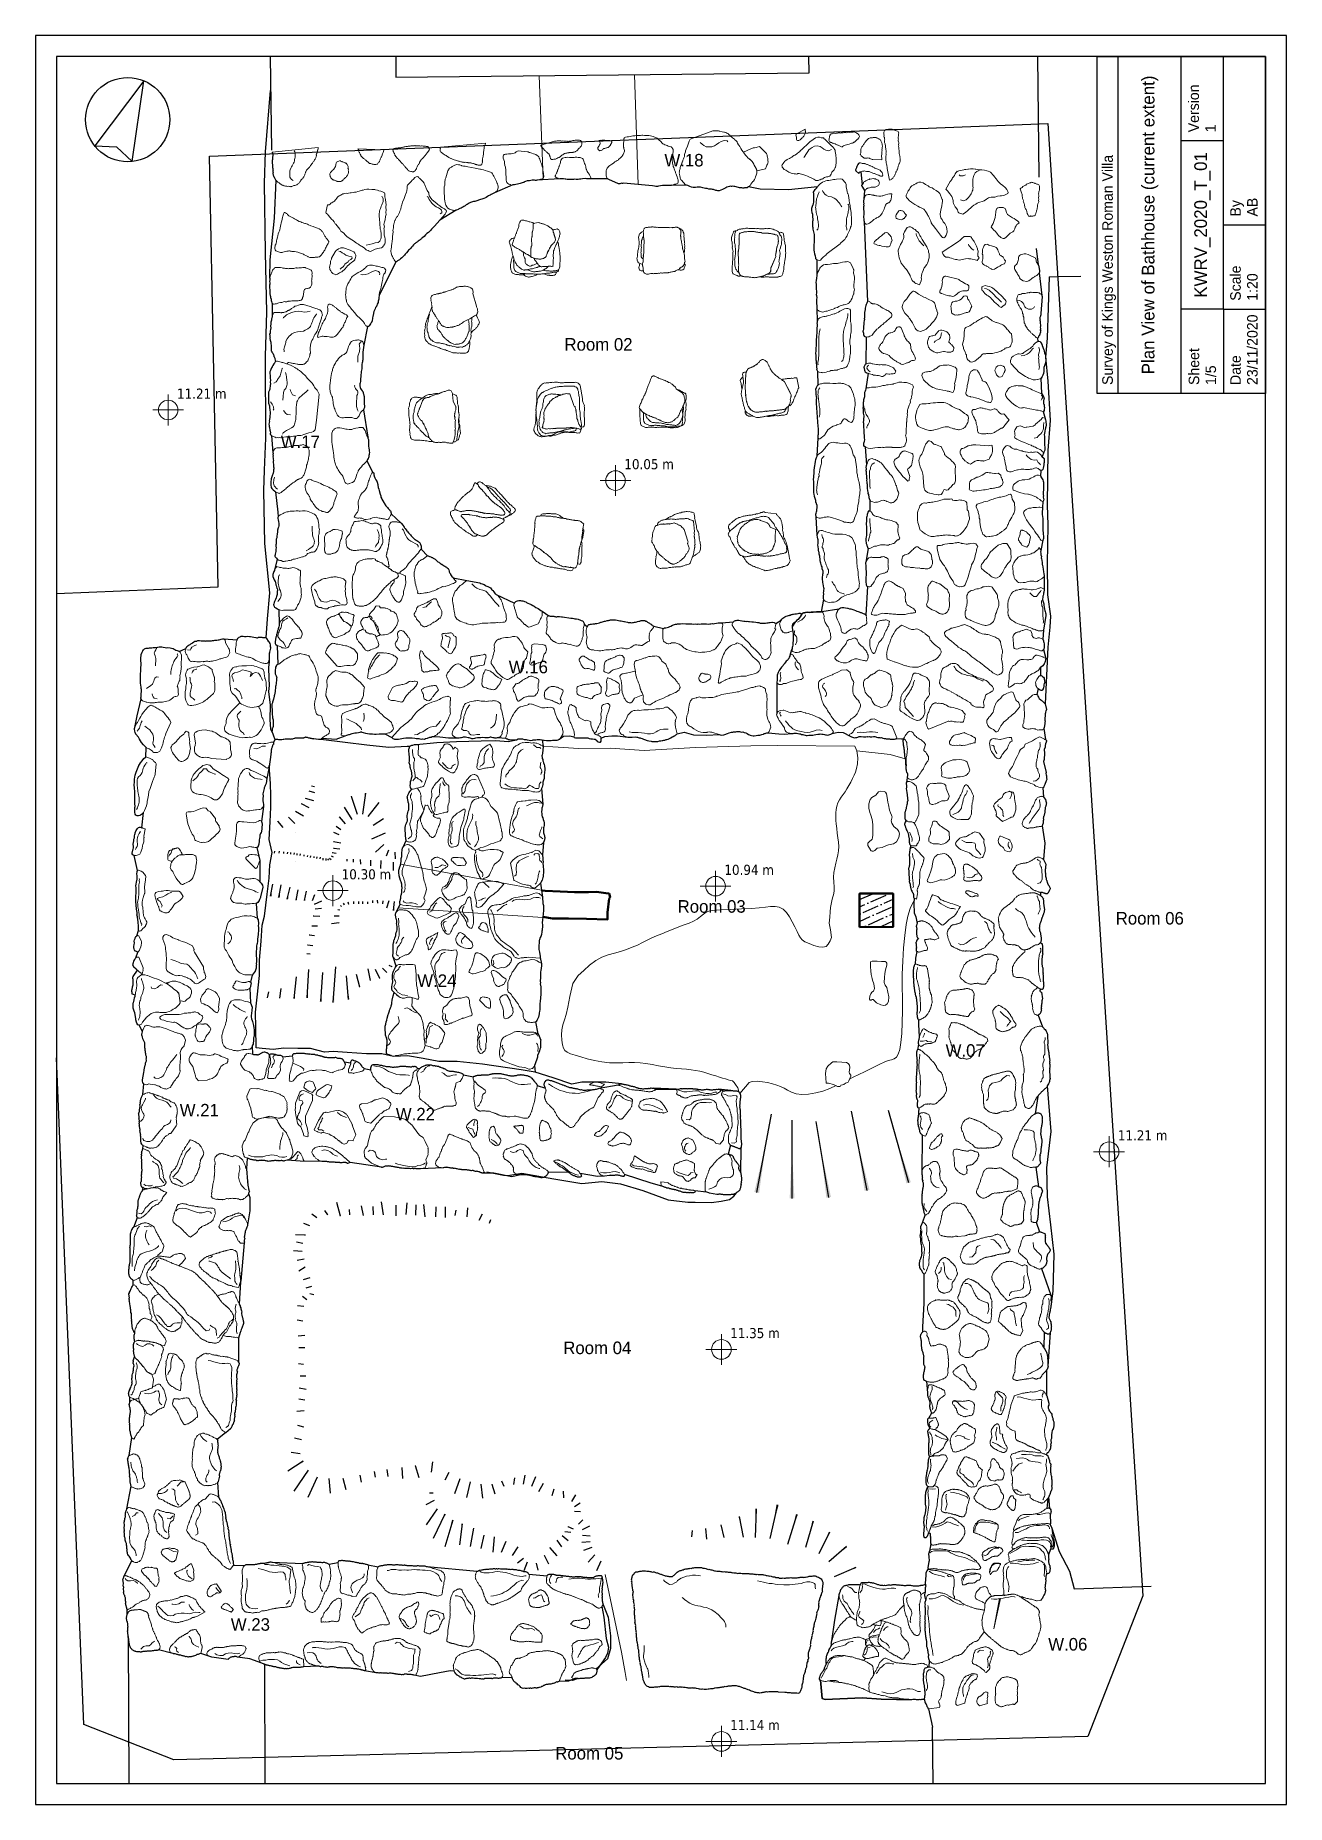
# Paper-space layout 'Plan View' of a CAD drawing. Header units: millimetres. Extents: x -17 to 280, y -5 to 415.
# The model-space entities are those that its viewports show. They can reach past a viewport. Long polylines and large blocks are cut down to what shows.
import ezdxf
from ezdxf.enums import TextEntityAlignment as Align

# ---------------------------------------------------------------- set-up
doc = ezdxf.new("R2010")
doc.units = ezdxf.units.MM
doc.header["$XCLIPFRAME"] = 2
for name, pattern in [('DASHED', [19.05, 12.7, -6.35]), ('HIDDEN', [9.525, 6.35, -3.175]), ('HIDDENX2', [19.05, 12.7, -6.35])]:
    doc.linetypes.add(name, pattern=pattern)
for name, color, linetype, lineweight in [('0A-anno', 6, 'Continuous', 13), ('0A-cutline', 7, 'Continuous', 50), ('0A-detail', 7, 'Continuous', 18), ('0A-detail-below_in', 7, 'DASHED', 13), ('0A-detail-detail', 7, 'Continuous', 13), ('0A-hatch', 7, 'Continuous', 25), ('0A-hatchures', 4, 'Continuous', 25), ('0A-mosaic', 7, 'Continuous', 18), ('0T-footprint', 251, 'Continuous', 30), ('0T-hatch', 7, 'Continuous', 9), ('0T-proposed', 7, 'Continuous', 25), ('0T-walltop', 7, 'Continuous', 30)]:
    doc.layers.add(name, color=color, linetype=linetype, lineweight=lineweight)
doc.layers.add('DWG_0T-text', color=5, linetype='Continuous')
doc.layers.add('DWG_0T-title', color=5, linetype='Continuous')
doc.styles.add('Annotative', font='Akzidenz-grotesk-roman.ttf')
doc.styles.get("Standard").update_dxf_attribs({"font": 'Akzidenz-grotesk-roman.ttf'})
doc.styles.add('Tahoma', font='tahoma.ttf')
picture_1 = doc.add_image_def('image1.tif', size_in_pixel=(6668, 8809))

psp = doc.layouts.new('Plan View')

msp = doc.modelspace()

# ---------------------------------------------------------------- texts
at = {"layer": '0A-anno', "char_height": 60, "width": 857188.759, "attachment_point": 4, "rotation": 201.41813, "style": 'Annotative'}
for s, insert in [('Room 05', (221.6, 2483.3)), ('W.23', (1890.1, 2476.5)), ('W.06', (-1781.6, 1137.8)), ('Room 04', (893.8, 665.2)), ('W.21', (3015.3, 276.5)), ('W.22', (2046.9, -83)), ('W.24', (2184.6, -714.5)), ('W.07', (-288.6, -1325.4)), ('Room 03', (1155.3, -1498.8)), ('Room 06', (-814.8, -2210.7)), ('W.16', (2324.7, -2269.4)), ('W.17', (3732.3, -2874.2)), ('Room 02', (2640, -3802.5)), ('W.18', (2516.8, -4796.6))]:
    msp.add_mtext(s, dxfattribs=dict(at, insert=insert))

# ---------------------------------------------------------------- blocks, each defined once
blk = doc.blocks.new('PNA Title Block (A3 L)')
at = {"layer": 'DWG_0T-text', "lineweight": 25}
for p, q in [((335, 5), (335, 45)), ((335, 45), (415, 45)), ((415, 45), (415, 5)), ((335, 40), (415, 40)), ((335, 25), (415, 25)), ((355, 15), (355, 25)), ((395, 15), (395, 25)), ((355, 15), (335, 15)), ((355, 15), (395, 15)), ((355, 15), (355, 5)), ((375, 15), (375, 5)), ((395, 15), (415, 15)), ((415, 5), (335, 5))]:
    blk.add_line(p, q, dxfattribs=at)
at = {"layer": 'DWG_0T-text'}
for points in [[(0, 297), (0, 0), (420, 0), (420, 297)], [(5, 292), (5, 5), (415, 5), (415, 292)]]:
    blk.add_lwpolyline(points, close=True, dxfattribs=at)
at = {"layer": 'DWG_0T-text', "lineweight": 25}
for s, p in [('Survey of Kings Weston Roman Villa', (337, 42.5)), ('Sheet', (337, 22)), ('Version', (397, 22.05)), ('Date', (337, 12.13)), ('Scale', (357, 12.13)), ('By', (377, 12.13))]:
    blk.add_text(s, height=2.5, dxfattribs=at).set_placement(p, align=Align.MIDDLE_LEFT)
at = {"layer": 'DWG_0T-text', "lineweight": 25, "flags": 8}
for tag, height, p in [('TITLE', 5, (375, 32.5)), ('DRAWING_ID', 3, (375, 20))]:
    blk.add_attdef(tag, text='', height=height, dxfattribs=at).set_placement(p, align=Align.MIDDLE)
for tag, p in [('SHEET', (337, 18)), ('VERSION', (397, 18.05)), ('DATE', (337, 8.13)), ('SCALE', (357, 8.13)), ('AUTHOR(S)', (377, 8.13))]:
    blk.add_attdef(tag, text='', height=2.5, dxfattribs=at).set_placement(p, align=Align.MIDDLE_LEFT)
blk = doc.blocks.new('symb_level')
for p, q in [((4.58, 0), (-4.58, 0)), ((0, -4.58), (0, 4.58))]:
    blk.add_line(p, q)
blk.add_circle((0, 0), 2.91)
at = {"style": 'Tahoma', "flags": 8}
blk.add_attdef('LEVEL', (2.62, 3.35), '', height=3, dxfattribs=at)
blk = doc.blocks.new('north arrow')
at = {"layer": 'DWG_0T-title'}
blk.add_lwpolyline([(0, 10), (-4.83, -8.76), (0, -7), (4.83, -8.76), (0, 10)], close=True, dxfattribs=at)
blk.add_circle((0, 0), 10, dxfattribs=at)
blk = doc.blocks.new('T5')
blk.add_line((0, -0.002), (1, -0.002))
at = {"linetype": 'Continuous'}
blk.add_solid([(0, -0.031), (0, 0.03), (0.638, -0.001)], dxfattribs=at)
blk = doc.blocks.new('T0')
blk.add_line((0, 0), (0, 1))
at = {"linetype": 'Continuous'}
blk.add_solid([(0.08, 0), (-0.08, 0), (0, 0.49)], dxfattribs=at)
blk = doc.blocks.new('t10')
at = {"rotation": 270}
blk.add_blockref('T0', (0, 0), dxfattribs=at)

# ---------------------------------------------------------------- hatches: boundary and pattern name
at = {"layer": '0A-hatch'}
h = msp.add_hatch(dxfattribs=at)
h.set_pattern_fill('ANSI36', color=256, scale=10, angle=180.5186)
h.set_pattern_definition([(225.5186, (4551.12, 3238.32), (-16.27848, -61.88913), [79.375, -15.875, 0, -15.875])])
h.paths.add_polyline_path([(219.3, -1932.7), (368.2, -1874.3), (309.8, -1725.3), (160.9, -1783.8)])

# ---------------------------------------------------------------- linework, layer by layer
at = {"layer": '0A-cutline'}
msp.add_lwpolyline([(1788.6, -1332.7), (1772.8, -1337.5), (1703.9, -1360.3), (1671, -1372.7), (1639.4, -1382.4), (1576.2, -1407.1), (1541.4, -1422), (1498.4, -1433.2), (1482.6, -1437.1), (1471.7, -1423.3), (1474.1, -1414.4), (1457.7, -1349.9), (1450.6, -1335.3), (1444.7, -1318.9), (1539.2, -1285.2), (1619.9, -1255.8), (1691.3, -1227.9), (1736.6, -1218.1)], dxfattribs=at)
at = {"layer": '0A-cutline', "lineweight": 50}
msp.add_lwpolyline([(309.8, -1725.3), (160.9, -1783.8), (219.3, -1932.7), (368.2, -1874.3)], close=True, dxfattribs=at)
at = {"layer": '0A-detail'}
for points in [[(1973.2, 2658.2), (1977.6, 2661.4), (1980.1, 2663.6), (1983.3, 2666.3), (1988.3, 2669), (1989.6, 2671.6), (1991.2, 2673.8), (1993.4, 2675.9), (1997.1, 2679.1), (2000.3, 2681.9), (2002.4, 2683.4), (2005.6, 2685.6), (2008.2, 2687.4), (2010.9, 2688.8), (2013.6, 2690.6), (2015.7, 2691.1), (2018.4, 2692.2), (2020.4, 2693.9), (2023.7, 2696), (2026.9, 2696.1), (2031.1, 2696.6), (2034.3, 2698.3), (2037.6, 2698.3), (2040.8, 2698.4), (2044.5, 2699.4), (2047.2, 2699.4), (2049.8, 2699.5), (2052.5, 2700.6), (2055.7, 2700.6), (2059.4, 2700.6), (2062.6, 2700.7), (2064.8, 2700.7), (2066.8, 2702.5), (2070.1, 2702.8), (2072.3, 2702.9), (2074.4, 2702.9), (2077.6, 2704), (2081.4, 2704), (2085.7, 2704.1), (2087.8, 2704.1), (2090.9, 2705.2), (2093.6, 2706.3), (2095.7, 2706.3), (2099.5, 2706.3), (2102.7, 2706.3), (2105.3, 2706.4), (2108.5, 2706.4), (2111.2, 2705.4), (2114, 2701.6), (2115.6, 2700.1), (2117.7, 2697.4), (2118.8, 2695.3), (2120, 2691), (2120, 2688.4), (2120, 2685.7), (2120, 2683), (2120.1, 2679.2), (2119, 2675.5), (2117.2, 2671.5), (2115.9, 2669.1), (2114.3, 2664.7), (2112.7, 2661.5), (2111.7, 2658.8), (2109.6, 2655.6), (2108.5, 2653), (2107, 2649.2), (2105.4, 2645.5), (2103.8, 2642.7), (2102.9, 2639), (2101.2, 2633.6), (2099.1, 2629.9), (2096.5, 2625.6), (2093.3, 2621.2), (2090.6, 2619.1), (2089.1, 2615.9), (2087.5, 2614.3), (2085.9, 2612.7), (2084.3, 2611.1), (2082.7, 2608.4), (2080.1, 2606.7), (2080.2, 2603.5), (2078, 2601.9), (2076.4, 2600.3), (2074.2, 2598.7), (2072.1, 2596), (2071.7, 2593.9), (2069.6, 2592.1), (2066.9, 2587.9), (2065.3, 2585.2), (2063.7, 2582.5), (2061.6, 2579.3), (2059.3, 2575.5), (2056.9, 2571.2), (2054.8, 2570.2), (2053.2, 2568.5), (2051.6, 2567), (2048.9, 2566.3), (2046.2, 2564), (2043, 2562), (2039.8, 2561.1), (2035.6, 2560.3), (2033.4, 2561.4), (2030.7, 2564.1), (2029.1, 2565.7), (2026.3, 2567), (2024.9, 2568.8), (2022.7, 2570.4), (2020.6, 2571.4), (2017.8, 2573.1), (2015.1, 2574.4), (2011.6, 2576.9), (2008.7, 2579.9), (2005, 2584.3), (2002.2, 2587.8), (1999.4, 2593.2), (1997.8, 2596.9), (1996.8, 2599), (1996.4, 2601.4), (1994.9, 2604.9), (1992.9, 2607), (1991.7, 2610.2), (1989.9, 2613), (1987.4, 2615.5), (1984.8, 2617.7), (1983.4, 2619.4), (1980.9, 2621.9), (1979.1, 2624.7), (1977.2, 2627.7)], [(2265.2, 2590.7), (2242.6, 2616.8), (2241.4, 2619.4), (2239.3, 2622.1), (2237.5, 2624.6), (2234.6, 2627.4), (2232, 2629.9), (2230.6, 2631.6), (2229.2, 2633.4), (2228.5, 2635.9), (2226.8, 2637.5), (2224.1, 2640.1), (2222.4, 2641.7), (2220.2, 2643.7), (2217.7, 2646.1), (2215.2, 2648.3), (2213.9, 2649.6), (2212.2, 2650.7), (2210.6, 2652.3), (2209, 2653.9), (2206.3, 2656.5), (2203.7, 2659.6), (2200.9, 2662.3), (2198.7, 2663.9), (2196.1, 2667.1), (2193.4, 2670.3), (2191.1, 2672.4), (2188.5, 2675.1), (2186.7, 2676.5), (2184.7, 2678.3), (2182.1, 2680.4), (2178.2, 2683), (2176.1, 2685.1), (2174.5, 2686.7), (2172.4, 2689.4), (2170.2, 2692.5), (2169.1, 2694.6), (2166.9, 2697.3), (2164.8, 2700.5), (2164.8, 2703.7), (2164.7, 2706.4), (2164.7, 2708.5), (2165.8, 2711.7), (2166.1, 2714.4), (2168.3, 2716.6), (2170.6, 2718.1), (2172.1, 2719.9), (2174.7, 2720.4), (2176.3, 2722), (2179.5, 2723.6), (2183.1, 2725), (2186, 2725.7), (2188.5, 2728), (2190.1, 2729.6), (2194.4, 2731.5), (2197.6, 2732.9), (2201.9, 2734.7), (2205.9, 2737), (2208.2, 2738.4), (2210.9, 2738.9), (2213.6, 2740.5), (2216.5, 2741.4), (2219.3, 2743.4), (2222.1, 2743.8), (2226.4, 2746.5), (2230.7, 2748.5), (2234.3, 2750.3), (2236.4, 2752.5), (2239.1, 2753.6), (2241.6, 2755.4), (2243.9, 2756.3), (2246.6, 2756.8), (2249.1, 2757.6), (2253, 2759.1), (2255.7, 2759.6), (2258.3, 2761.2), (2260.9, 2761.8), (2264.7, 2762.4), (2267.3, 2762.4), (2269.5, 2762.4), (2271.6, 2762.5), (2275.4, 2762.5), (2278, 2761.9), (2281.8, 2761.5), (2285.1, 2760.4), (2287.7, 2759.4), (2289.9, 2757.7), (2293.7, 2755.9), (2296.3, 2753.6), (2297.9, 2752), (2299.5, 2750.3), (2302.3, 2747.7), (2304.4, 2745.1), (2305.5, 2743), (2307.3, 2739.5), (2309.3, 2736.5), (2312, 2733.9), (2312.4, 2731.1), (2314.2, 2728.1), (2315.8, 2725.5), (2316.4, 2723.3), (2317.5, 2721.2), (2319, 2718.5), (2321.3, 2715.3), (2324, 2711.6), (2325.4, 2708.4), (2327.8, 2705.2), (2329.4, 2701), (2332.1, 2698.3), (2332.7, 2694.5), (2334.9, 2692.4), (2334.9, 2689.2), (2337.5, 2686.1), (2339.3, 2680.7), (2339.3, 2678), (2341.4, 2673.3), (2342.6, 2669.5), (2343.6, 2667.4), (2343.6, 2665.2), (2345.2, 2663.1), (2346.9, 2659.9), (2348, 2656.8), (2349.1, 2654.1), (2350.6, 2652), (2352.4, 2649.3), (2355, 2645.5), (2358.2, 2641.8), (2361.5, 2637.1), (2364.2, 2634.4), (2364.2, 2631.2), (2365.9, 2627.5), (2367, 2623.7), (2368.6, 2620.5), (2368.6, 2617.9), (2368.7, 2614.7), (2368.7, 2611.5), (2368, 2607.2), (2367.8, 2604), (2367.8, 2600.2), (2367.8, 2598.1), (2366.7, 2595.9), (2365, 2593.3), (2363.6, 2591.1), (2362.1, 2589.4), (2360.4, 2587.9), (2358.2, 2587.3), (2356.6, 2585.7), (2354.7, 2585), (2353, 2584.1), (2349.8, 2582.1), (2346.6, 2581.3), (2344.9, 2579.7), (2341, 2577.8), (2336.9, 2576), (2333.7, 2574.2), (2330.6, 2573), (2326.7, 2571.2), (2324.7, 2569.4), (2322.6, 2569.4), (2320.4, 2568.3), (2317.2, 2567.2), (2314, 2567.1), (2310.8, 2567.1), (2307.6, 2567.1), (2305, 2567.1), (2302.3, 2567), (2299.6, 2567), (2296.4, 2567), (2293.7, 2567), (2291.6, 2566.9), (2287.8, 2566.9), (2284.7, 2568), (2282, 2569.6), (2279.3, 2571.6), (2277.1, 2573.2), (2275.4, 2575.4), (2273.9, 2577.5), (2270.1, 2581.1), (2269.5, 2586), (2267.4, 2589.2)], [(1917.6, 2654.5), (1919.8, 2654.5), (1923.6, 2654.5), (1926.8, 2654.5), (1930, 2654.6), (1933.2, 2654.6), (1936.4, 2654.6), (1940.7, 2653.6), (1943.3, 2652), (1945.8, 2648.6), (1946.1, 2645.6), (1946.1, 2641.9), (1946.1, 2638.1), (1945.1, 2635.5), (1944.1, 2632.7), (1942.6, 2630.1), (1939.3, 2625.8), (1936.1, 2623), (1931.8, 2618.7), (1930, 2615.4), (1927.9, 2613.3), (1926.1, 2611.2), (1924, 2609), (1921.8, 2606.9), (1918.6, 2604.9), (1915.5, 2604.1), (1913.9, 2602.5), (1911.2, 2602), (1908.5, 2600.4), (1906.4, 2599.9), (1903.2, 2598.7), (1899.4, 2597.6), (1896.6, 2596.2), (1893.6, 2595.4), (1890.9, 2594.3), (1888.2, 2593.3), (1886.2, 2592.2), (1883, 2591), (1880.3, 2588.9), (1877.1, 2587.1), (1875, 2585.1), (1872.8, 2584), (1870.7, 2583.4), (1869.2, 2581.3), (1866.5, 2580.2), (1862.7, 2577.5), (1859, 2575.8), (1855.8, 2573.1), (1852.6, 2571.6), (1849.5, 2569.3), (1845.2, 2567.7), (1841.5, 2566.6), (1837.2, 2565), (1834.5, 2563.9), (1831.3, 2561.8), (1829.2, 2561.2), (1827.2, 2559.5), (1824, 2557.9), (1819.7, 2555.9), (1816.1, 2554.4), (1812.7, 2553.5), (1810.1, 2553), (1806.8, 2550.9), (1803.6, 2550.8), (1800.4, 2550.8), (1796.2, 2549.3), (1792, 2548.5), (1788.1, 2549), (1785.5, 2550.7), (1781.7, 2554.8), (1780.1, 2557), (1780, 2561.3), (1780, 2564.5), (1780, 2567.7), (1779.9, 2571.9), (1779.9, 2575.1), (1781, 2577.8), (1781.7, 2581.6), (1783.5, 2584.2), (1785.2, 2587.5), (1787.7, 2589.8), (1789.4, 2592.4), (1791.1, 2595.6), (1793.3, 2599.1), (1795.8, 2601.5), (1797.2, 2604.2), (1799.9, 2606.9), (1803.1, 2609.2), (1806.3, 2609.7), (1810.6, 2609.7), (1813.3, 2609.7), (1816.7, 2611.1), (1818.6, 2613), (1820.6, 2615.1), (1823.4, 2616.2), (1827.6, 2618.3), (1830.5, 2619.9), (1832.6, 2622), (1835.1, 2624.5), (1837.7, 2628), (1840, 2630.6), (1840.4, 2633.5), (1841.4, 2636.1)], [(1651.9, 2593.3), (1655.7, 2593.8), (1660, 2594.4), (1662.1, 2594.4), (1664.8, 2594.5), (1668, 2594.5), (1670.7, 2594.5), (1673.9, 2594.6), (1676, 2594.6), (1680.3, 2594.6), (1684.6, 2594.6), (1688.3, 2593.6), (1691, 2593.6), (1693.5, 2592.2), (1696.9, 2589.9), (1699.1, 2587.8), (1702.5, 2584.1), (1705.1, 2580.9), (1706.1, 2578.2), (1707.2, 2575.6), (1707.7, 2573.5), (1708.3, 2570.8), (1708.4, 2567.1), (1708.4, 2563.9), (1706.2, 2561.3), (1703.1, 2558.4), (1700.4, 2555.7), (1698.9, 2553.1), (1696.4, 2551.3), (1694.6, 2549.8), (1692.2, 2548), (1688.8, 2545.5), (1685.6, 2542.8), (1682.9, 2540.7), (1679.7, 2539), (1675.9, 2537.3), (1672.3, 2536.7), (1669.1, 2534.6), (1665.4, 2533.5), (1661.6, 2532), (1658.4, 2529.1), (1654.7, 2528.6), (1653.1, 2527), (1649.3, 2526.3), (1646.2, 2525.3), (1643.6, 2524.8), (1641.9, 2523.1), (1638.2, 2520.8), (1634.4, 2519.3), (1632.3, 2517.7), (1629.7, 2516), (1628.1, 2514.4), (1624.4, 2513.2), (1619.6, 2510.7), (1616.4, 2510), (1613.7, 2509.5), (1611, 2509.5), (1608.4, 2509.5), (1604.1, 2509.4), (1599.8, 2507.3), (1596.6, 2507.2), (1591.3, 2507.2), (1587, 2507.2), (1583.8, 2506), (1580.6, 2506), (1574.7, 2504.9), (1571, 2504.8), (1568.3, 2504.8), (1564.5, 2504.8), (1560.8, 2504.7), (1558.1, 2504.7), (1556, 2504.7), (1553.9, 2504.7), (1551.2, 2504.6), (1547.9, 2504.6), (1544.2, 2504.6), (1539.9, 2504.5), (1535.1, 2504.5), (1532.5, 2504.5), (1528.7, 2504.4), (1526.6, 2504.4), (1523.9, 2504.4), (1521.2, 2504.4), (1519.1, 2504.3), (1516.9, 2504.3), (1514.3, 2504.3), (1508.4, 2504.3), (1506.2, 2504.2), (1490.8, 2536.5), (1494.8, 2538.3), (1499, 2541.1), (1503.3, 2543.8), (1506.5, 2545.9), (1511.7, 2548.7), (1516, 2550.3), (1519.2, 2551.9), (1523.5, 2553.6), (1526.7, 2553.6), (1530.4, 2555.3), (1535.3, 2557.3), (1539.1, 2560.1), (1542.7, 2562.7), (1545.9, 2563.4), (1546.4, 2565.6), (1548.7, 2567), (1550.7, 2568.8), (1553.3, 2570.3), (1557.5, 2572.8), (1559.7, 2574.2), (1562.3, 2574.2), (1565, 2575.8), (1568.2, 2576.5), (1570.4, 2578.6), (1573, 2578.6), (1576.2, 2579.8), (1578.8, 2580.8), (1581.5, 2580.8), (1585.2, 2581.9), (1588.9, 2582), (1591.7, 2583.1), (1595.4, 2584.1), (1598.6, 2584.2), (1601.3, 2584.2), (1603.4, 2586.4), (1606.6, 2586.4), (1609.3, 2586.5), (1613, 2586.5), (1616.2, 2586.5), (1620.5, 2588.3), (1624.8, 2589.8), (1628, 2589.8), (1631.2, 2589.9), (1633.8, 2590.4), (1636.6, 2591), (1640.8, 2591.1), (1644, 2592.1), (1646.7, 2592.1), (1649.3, 2592.1)], [(2026.7, 2465), (2052.2, 2497.1), (2055.4, 2499.8), (2060.6, 2502.9), (2063.1, 2505.5), (2065.5, 2507.2), (2067.2, 2508.9), (2072.2, 2511.4), (2075.5, 2516.4), (2079.6, 2521.5), (2083, 2524.1), (2085.5, 2527.4), (2088.7, 2529.9), (2092, 2532.4), (2094.6, 2534.2), (2099.6, 2537.6), (2102.8, 2540), (2107, 2543.5), (2109.5, 2546), (2113.7, 2548.5), (2116.1, 2551.1), (2119.4, 2552.8), (2121.9, 2555.3), (2125.3, 2557.8), (2130.3, 2560.4), (2134.4, 2562.9), (2137.7, 2562.9), (2141.1, 2564.7), (2145.2, 2564.7), (2151.1, 2566.5), (2153.6, 2566.5), (2157.8, 2568.1), (2161.1, 2568.2), (2163.6, 2568.2), (2171.1, 2568.3), (2175.3, 2568.3), (2177.8, 2568.3), (2182, 2568.3), (2186.2, 2568.4), (2189.5, 2568.4), (2192, 2568.4), (2196.2, 2566.9), (2200.3, 2566.9), (2204.5, 2567), (2209.6, 2565.3), (2212.9, 2563.6), (2215.4, 2562), (2218.7, 2562), (2223, 2560.4), (2228, 2557.1), (2232.2, 2554.6), (2236.5, 2550.4), (2239.8, 2547.2), (2243.2, 2542.2), (2245.6, 2539.7), (2249.1, 2533.1), (2254.2, 2526.4), (2255.1, 2519.7), (2255.2, 2516.4), (2252.9, 2511.1), (2251.8, 2508), (2249.4, 2505.5), (2247.5, 2501.5), (2243, 2497.7), (2239.4, 2495.4), (2235.3, 2493.7), (2233.6, 2490.3), (2228.6, 2488.6), (2225.3, 2486.9), (2218.7, 2483.5), (2215.4, 2481.8), (2212, 2480.1), (2207, 2476.7), (2203.1, 2473.9), (2199.6, 2471.6), (2196.2, 2470.8), (2193.7, 2468.3), (2190.4, 2465.7), (2186.2, 2462.3), (2181.6, 2458.6), (2177.9, 2454.7), (2173.8, 2453.1), (2171.3, 2451.3), (2168.9, 2447.9), (2167.2, 2444.6), (2163.9, 2442.9), (2162.3, 2439.6), (2156.4, 2437), (2152.3, 2434.5), (2148.1, 2430.2), (2144, 2427.7), (2140.7, 2426), (2137.3, 2424.3), (2134, 2424.3), (2131.5, 2424.3), (2129, 2424.3), (2125.7, 2424.2), (2122.3, 2424.2), (2117.3, 2424.2), (2112.3, 2424.1), (2107.3, 2424.1), (2103.1, 2424), (2098.9, 2425.6), (2094.7, 2425.6), (2089.7, 2427.2), (2086, 2429.4), (2083.8, 2432.2), (2080.4, 2435.5), (2076.2, 2438.8), (2072.8, 2441.3), (2068.7, 2443.7), (2065.3, 2447), (2062.8, 2449.5), (2057.7, 2451.1), (2052.6, 2453.6), (2050.2, 2457), (2046.8, 2456.9), (2041.8, 2458.5), (2036.7, 2461.8), (2031.7, 2465.1)], [(2378.1, 2590.2), (2395, 2566.1), (2395, 2562.8), (2396.8, 2560.3), (2397.3, 2557.5), (2399.2, 2555.3), (2400.1, 2552.7), (2401.9, 2549.4), (2403.5, 2546.2), (2405.2, 2542), (2407.8, 2538.7), (2410.9, 2535.9), (2412, 2532), (2416.1, 2529.6), (2420.4, 2524.6), (2422.9, 2521.2), (2423.9, 2517.1), (2425.6, 2513), (2428, 2507.9), (2430.7, 2503.8), (2430.7, 2501.3), (2431.5, 2497.9), (2434.1, 2494.6), (2435.8, 2492.1), (2437.4, 2488), (2438.3, 2483), (2440.9, 2478), (2442.6, 2475.5), (2444.3, 2473), (2446, 2469.6), (2447.7, 2467.3), (2449.3, 2464.7), (2449.4, 2460.6), (2449.4, 2456.4), (2449.4, 2452.2), (2449.5, 2449.7), (2447.9, 2446.3), (2445.3, 2443.8), (2442.9, 2442.1), (2440.3, 2442.1), (2437, 2442.1), (2434.5, 2442), (2432, 2442), (2427, 2442), (2422.8, 2441.9), (2420.3, 2441.9), (2417.8, 2441.9), (2415.3, 2441.9), (2412.8, 2441.8), (2410.2, 2441.8), (2407.8, 2443.5), (2404.4, 2443.5), (2401.1, 2443.4), (2398.6, 2443.4), (2394.4, 2443.4), (2391.9, 2443.3), (2389.4, 2443.3), (2386.9, 2443.3), (2383.5, 2443.3), (2378.5, 2444.8), (2376, 2446.5), (2372.7, 2446.5), (2369.4, 2446.4), (2366.8, 2446.4), (2364.3, 2448.1), (2360.1, 2450.5), (2355, 2452.1), (2351.7, 2453), (2349.2, 2453), (2346.7, 2455.4), (2343.3, 2456.2), (2340, 2458.7), (2335.8, 2459.5), (2331.5, 2463.6), (2327.4, 2464.5), (2324.8, 2466.1), (2321.5, 2467.7), (2319.8, 2469.4), (2315.7, 2471.1), (2311.5, 2473.4), (2305.6, 2479.3), (2303.9, 2482.6), (2302.1, 2485.9), (2302.1, 2491.7), (2302, 2495.9), (2302, 2500.1), (2302, 2503.4), (2303.6, 2506.7), (2306.1, 2509.4), (2307.7, 2512.7), (2309.4, 2514.4), (2312, 2516.1), (2314.4, 2517.7), (2317.7, 2519.5), (2320.2, 2521.2), (2324.3, 2522.9), (2326, 2526.3), (2329.3, 2530.4), (2331.8, 2533.8), (2335.1, 2536.3), (2335.1, 2539.7), (2338.4, 2543.1), (2341.7, 2545.6), (2346.6, 2551.4), (2350, 2554.9), (2352.3, 2562.4), (2354.9, 2566.6), (2358.2, 2570.7), (2363.9, 2575.8), (2366.5, 2580), (2368.7, 2582.8), (2372.2, 2586), (2375.5, 2591)], [(1211.3, 2440.1), (1214.4, 2449.2), (1217.6, 2449.2), (1220.2, 2449.2), (1222.4, 2449.3), (1225.1, 2450.4), (1227.2, 2450.4), (1229.8, 2450.4), (1232.5, 2450.5), (1235.2, 2450.5), (1238.4, 2451), (1242.2, 2451.6), (1245.4, 2452.4), (1249.7, 2453.8), (1252.5, 2454.2), (1255, 2455), (1257.6, 2455), (1260.8, 2456.6), (1265.6, 2458.3), (1269.2, 2459), (1272.5, 2459.4), (1276.3, 2461.1), (1280.5, 2461.6), (1285.3, 2463.2), (1288, 2464.9), (1291.3, 2464.9), (1294.4, 2467.5), (1300.7, 2469.3), (1304, 2470.3), (1306.6, 2471.4), (1309.3, 2471.4), (1314.1, 2473.7), (1316.8, 2474.7), (1320, 2475.8), (1323.7, 2477.5), (1326.4, 2478), (1330.1, 2479.1), (1333.8, 2480.3), (1337.5, 2481.3), (1340.2, 2482.4), (1344.5, 2482.5), (1349.3, 2483.6), (1354.1, 2485.8), (1358.4, 2485.8), (1365.9, 2488.1), (1370.2, 2490.2), (1373.4, 2491.3), (1376.5, 2492.4), (1378.6, 2494.6), (1382.9, 2496.1), (1387.2, 2498.9), (1389.8, 2498.9), (1392.5, 2500), (1396.8, 2501.6), (1403.2, 2502.3), (1406.4, 2502.3), (1410.6, 2503.4), (1414.9, 2505.6), (1418.1, 2507.7), (1423.4, 2507.8), (1426.6, 2507.8), (1430.9, 2509.6), (1434.1, 2511.1), (1437.3, 2511.1), (1441, 2512.2), (1443.7, 2512.3), (1446.4, 2512.3), (1448.5, 2512.3), (1451.7, 2512.3), (1454.9, 2512.4), (1457.1, 2512.4), (1459.8, 2512.4), (1462.4, 2512.4), (1466.7, 2512.5), (1469.4, 2512.5), (1472, 2512.5), (1474.7, 2512.5), (1477.4, 2511.5), (1481.2, 2510.8), (1484.4, 2508.8), (1486.5, 2508.4), (1488.3, 2507), (1490.2, 2506.3), (1491.9, 2504.6), (1494.8, 2502.7), (1496.7, 2500.3), (1499.1, 2498.5), (1500.5, 2496.2), (1501.9, 2493.9), (1503.7, 2492.5), (1505.2, 2490.3), (1507.5, 2487.1), (1509.5, 2485.4), (1511.8, 2482.4), (1514, 2478.6), (1515.7, 2475.5), (1516.7, 2472.7), (1517.8, 2470.1), (1520.5, 2467.5), (1522.2, 2463.2), (1523.3, 2460), (1523.4, 2456.8), (1523.4, 2454.7), (1523.4, 2452), (1523.4, 2448.8), (1523.5, 2446.1), (1522.4, 2443.5), (1521.8, 2439.7), (1521.3, 2437.6), (1519.3, 2435.9), (1518.7, 2433.2), (1517.1, 2429.5), (1515, 2427.3), (1513.5, 2425.7), (1511.9, 2424.1), (1510.3, 2422), (1508.7, 2419.8), (1505.4, 2418.1), (1501.7, 2414.9), (1499.7, 2412.8), (1497, 2411.1), (1493.8, 2410.5), (1491.7, 2409), (1488.5, 2407.9), (1486.3, 2406.4), (1482.1, 2404.2), (1479, 2402.5), (1476, 2401.7), (1472.5, 2399.8), (1469.3, 2397.7), (1466.1, 2396.4), (1464, 2395.8), (1461.3, 2394.8), (1458.6, 2394.8), (1455.4, 2393.7), (1452.2, 2392.5), (1449.1, 2391.5), (1446.4, 2390.4), (1443.8, 2390.4), (1442.1, 2388.7), (1438.9, 2388.2), (1435.2, 2386.5), (1430.4, 2385.9), (1427.7, 2384.8), (1425, 2383.8), (1422.4, 2383.8), (1419.8, 2381), (1416.1, 2380.5), (1412.8, 2378.8), (1408.6, 2377.7), (1405.4, 2375), (1401.6, 2374.5), (1395.7, 2370.6), (1391.6, 2369.6), (1388.9, 2368.5), (1385.1, 2366.8), (1381.4, 2365.2), (1378.8, 2365.2), (1374.4, 2363.5), (1370.7, 2363), (1367, 2361.3), (1361.6, 2359.7), (1358.9, 2359.7), (1355.3, 2358.2), (1352.1, 2357.4), (1347.8, 2355.3), (1343.5, 2354.2), (1339.3, 2354.1), (1336.1, 2354.1), (1332.8, 2354.1), (1328.6, 2354), (1323.8, 2354), (1320.5, 2353.9), (1317.9, 2353.9), (1315.2, 2355.5), (1310.3, 2358.7), (1306.5, 2360.7), (1304.4, 2363.4), (1302.3, 2365.6), (1298.5, 2368.1), (1294.7, 2370.2), (1292.1, 2373), (1288.8, 2373), (1286.7, 2374.4), (1284, 2376.1), (1281.9, 2376.6), (1278.7, 2377.1), (1274.9, 2377), (1272.8, 2378.1), (1269.6, 2378.1), (1267.5, 2378.1), (1263.7, 2378), (1260.5, 2378.5), (1258.3, 2379.1), (1255.7, 2379.1), (1252.9, 2380.5), (1251.3, 2382.2), (1249.2, 2383.7), (1247.5, 2386.5), (1245.4, 2389.1), (1244.2, 2392.3), (1242.7, 2394.3), (1242.7, 2396.5), (1241.2, 2397.7), (1239.2, 2401.6), (1238.3, 2404.5), (1236.2, 2405.6), (1234, 2408.8), (1232.6, 2410.8), (1230.1, 2413.5), (1228, 2415.1), (1226.4, 2417.3), (1224.3, 2419.4), (1222.7, 2422), (1219.9, 2425.7), (1217.8, 2430), (1214.6, 2433.2), (1213.4, 2436.4)], [(1017.3, 2248), (1004.5, 2256), (1003.6, 2258.9), (1002.7, 2261.8), (1002.2, 2265), (1000.4, 2269.8), (1000, 2272.4), (998.9, 2276.2), (998.2, 2279.4), (997.8, 2282), (997.2, 2284.7), (996.7, 2288.4), (996.6, 2291.1), (996.2, 2294), (995, 2297), (993.9, 2301.8), (990.8, 2309.3), (990, 2313.6), (988.9, 2316.1), (987.8, 2318.8), (987.3, 2321.5), (986.7, 2325.3), (985.6, 2327.4), (984.5, 2330.6), (983.5, 2333.8), (982.7, 2336.3), (982.3, 2339.2), (981.2, 2341.8), (981.2, 2345.6), (980.1, 2347.7), (978.4, 2350.2), (977.9, 2353.5), (977.9, 2356.2), (977.8, 2358.8), (977.8, 2362.6), (977.8, 2365.8), (977.7, 2368.4), (977.7, 2371.1), (978.8, 2373.9), (979.2, 2376.6), (981.6, 2379.1), (984, 2380.8), (987.7, 2381.9), (990.5, 2382), (993.1, 2382), (995.8, 2383.5), (999.5, 2384.2), (1002.2, 2385.3), (1004.8, 2386.4), (1008.6, 2387.5), (1014, 2388.6), (1016.1, 2389.7), (1018.7, 2389.7), (1020.9, 2390.2), (1025.6, 2391.4), (1028.8, 2392.4), (1030.4, 2394.1), (1033.1, 2396.2), (1035.2, 2399.5), (1039.5, 2400), (1043.1, 2401.7), (1047.4, 2402.8), (1049.6, 2403.9), (1052.3, 2403.9), (1054.9, 2405), (1058.7, 2406.1), (1061.3, 2406.1), (1065.1, 2406.8), (1068.8, 2408.4), (1072, 2408.4), (1077.4, 2410.5), (1081.1, 2410.6), (1084.3, 2411.1), (1087.4, 2412.8), (1091.7, 2413.6), (1095.4, 2415), (1098.1, 2416.1), (1100.8, 2417.2), (1104, 2418.8), (1106.1, 2419.4), (1109.3, 2420.4), (1112, 2421.6), (1114.7, 2422.7), (1117.4, 2422.7), (1120.1, 2424.1), (1123.1, 2424.9), (1125.3, 2426), (1129, 2427.1), (1133.3, 2427.9), (1136.9, 2430), (1139.7, 2430.4), (1142.4, 2431.4), (1145.1, 2433), (1149.4, 2434.4), (1152.5, 2435.2), (1155.1, 2435.8), (1157.2, 2437), (1159.4, 2437), (1161.5, 2437), (1164.5, 2436.7), (1167.9, 2436), (1171.7, 2435.6), (1175.4, 2433.9), (1178.7, 2430.8), (1181.4, 2429.3), (1185.1, 2427), (1187.1, 2424.7), (1189, 2422.8), (1190.6, 2420.7), (1192.2, 2418.5), (1193.3, 2415.9), (1194.5, 2413.2), (1195.5, 2408.9), (1196.6, 2406.3), (1196.6, 2403.6), (1197.8, 2400.4), (1198.1, 2397.7), (1198.8, 2394.5), (1198.8, 2391.3), (1200, 2388.2), (1200, 2386.1), (1200, 2382.3), (1200.1, 2379.1), (1200.6, 2375.9), (1201.2, 2373.7), (1202.2, 2371.1), (1202.3, 2368.4), (1203.4, 2364.6), (1204.5, 2360.9), (1205.5, 2358.3), (1205.6, 2355.1), (1206.7, 2350.7), (1207.8, 2347.6), (1207.9, 2344.9), (1207.9, 2341.2), (1210, 2337.9), (1212.3, 2332.1), (1214.4, 2330.6), (1214.4, 2327.9), (1214.5, 2324.6), (1214.5, 2322), (1214.5, 2319.3), (1213.7, 2315.9), (1213.5, 2311.8), (1213, 2308.6), (1212.5, 2306), (1210.6, 2304), (1209.4, 2301.6), (1207.2, 2300), (1205.1, 2298.4), (1202.9, 2296.7), (1199, 2293.6), (1195.6, 2291.2), (1192.4, 2289.2), (1190.2, 2287.6), (1188.6, 2285.9), (1185.9, 2284.8), (1183.2, 2283.2), (1181.1, 2282.1), (1178.5, 2282.1), (1175.8, 2279.9), (1172.1, 2278.3), (1168.6, 2276), (1165.2, 2273.4), (1163, 2272.3), (1160.4, 2270.6), (1157.2, 2267.5), (1153.5, 2265.2), (1150.3, 2262.6), (1147.6, 2260.8), (1144.5, 2258.2), (1142.4, 2257.2), (1139.2, 2255), (1135.4, 2252.3), (1133.3, 2251.7), (1130.1, 2250.1), (1128.5, 2248.5), (1125.8, 2247.9), (1123.7, 2247.4), (1120.5, 2245.7), (1117.3, 2245.2), (1115.2, 2244.1), (1112.6, 2243.1), (1109.4, 2243), (1105, 2243), (1101.3, 2243), (1099.2, 2242.9), (1096.9, 2243.2), (1094.4, 2243.9), (1092.3, 2243.9), (1089.5, 2243.8), (1086.9, 2244.9), (1084.2, 2246.5), (1080.9, 2247.5), (1079.3, 2249.2), (1076.6, 2249.1), (1074.5, 2249.1), (1071.8, 2249.1), (1069.1, 2249.1), (1066.5, 2249), (1063.8, 2249), (1060.6, 2249), (1056.3, 2248.3), (1052.6, 2247.8), (1049.9, 2247.8), (1046.1, 2247.8), (1043, 2247.7), (1039.2, 2247.7), (1037.1, 2247.7), (1033.3, 2247.6), (1030.6, 2247.6), (1026.9, 2247.6), (1023.2, 2247.5), (1019.4, 2247.5)], [(1716.2, 2115.9), (1690.3, 2154.9), (1688, 2156.8), (1685.9, 2159.9), (1683.6, 2162.1), (1681, 2165.3), (1679.9, 2167.4), (1677.8, 2170.1), (1676, 2174.4), (1673.9, 2178), (1671.8, 2182.3), (1669.4, 2187.1), (1667.6, 2191.4), (1665.7, 2195.1), (1664.6, 2197.8), (1663.6, 2200.9), (1662.9, 2206.2), (1662.4, 2210.5), (1660.6, 2214.8), (1660.2, 2218), (1658.5, 2219.6), (1658, 2222.3), (1657.5, 2226), (1656.9, 2228.7), (1655.8, 2231.9), (1655.8, 2235.6), (1654.7, 2237.8), (1654.3, 2240.7), (1653.6, 2244.2), (1653.6, 2247.9), (1653.5, 2253.3), (1653.5, 2257), (1653.5, 2260.2), (1653.4, 2262.9), (1653.4, 2265.6), (1653.4, 2268.3), (1653.4, 2270.9), (1654.3, 2273), (1654.3, 2276.8), (1654.3, 2280), (1654.2, 2283.2), (1654.5, 2286.7), (1655.8, 2289.7), (1658.1, 2291.1), (1659.6, 2292.9), (1662.1, 2293.9), (1664.2, 2296.2), (1666.4, 2297.7), (1669.6, 2299.4), (1671.6, 2301.1), (1674.9, 2302.6), (1678, 2304.5), (1681.8, 2306.6), (1684, 2308), (1687.2, 2309.9), (1691.4, 2311.3), (1695.2, 2312.9), (1698.4, 2314.1), (1703.1, 2316.8), (1707.3, 2318.9), (1710.6, 2321.2), (1713.8, 2322.6), (1717.5, 2324.9), (1719.1, 2326.5), (1722.2, 2327.7), (1724.9, 2329.8), (1727.6, 2331.4), (1729.7, 2333), (1732.9, 2334.6), (1736.1, 2336.3), (1738.7, 2338.1), (1742.5, 2341.1), (1745, 2343.5), (1748.8, 2346.1), (1752.6, 2348.8), (1756.3, 2351.5), (1760.5, 2353.1), (1763.7, 2355.9), (1767, 2358), (1770.7, 2359.1), (1773.4, 2360.2), (1775.9, 2361.8), (1779.1, 2364), (1782.9, 2367.2), (1783.4, 2370.4), (1787.1, 2374.2), (1791.3, 2374.7), (1795.6, 2376.8), (1798.8, 2378.6), (1801.5, 2379.7), (1804.2, 2380.8), (1806.2, 2382.9), (1810.5, 2385.6), (1814.2, 2388.3), (1818.5, 2388.4), (1823.3, 2388.4), (1829.2, 2390), (1832.9, 2391.8), (1837.2, 2392.8), (1839.9, 2393.9), (1843.1, 2394), (1845.2, 2394), (1848.4, 2394), (1851.1, 2394), (1854.3, 2392.3), (1856.5, 2390.9), (1859.7, 2388.7), (1863.4, 2386.7), (1867.8, 2382.9), (1869.8, 2379.2), (1871.9, 2376), (1873.6, 2372.3), (1876.6, 2367.6), (1879.1, 2364.4), (1880.2, 2361.2), (1882.4, 2359), (1883.5, 2355.8), (1885.1, 2353.2), (1886.7, 2350.6), (1886.8, 2347.9), (1887.9, 2345.7), (1888.9, 2342), (1890.5, 2338.8), (1891.2, 2335.6), (1892.2, 2333.5), (1893.3, 2330.2), (1896.6, 2322.8), (1898.2, 2318.6), (1899.9, 2314.8), (1901.5, 2311.1), (1902.8, 2306.8), (1903.2, 2301.4), (1903.2, 2297.7), (1903.8, 2293.4), (1904.4, 2290.2), (1904.4, 2287.6), (1906.1, 2283.8), (1906.6, 2281.7), (1909.3, 2278), (1910.5, 2273.8), (1912.1, 2269.5), (1913.7, 2265.2), (1914.2, 2263.1), (1915.4, 2260.4), (1916.5, 2257.7), (1916.5, 2254), (1918.7, 2249.3), (1919.8, 2246.6), (1920.8, 2243.9), (1921.9, 2240.7), (1923.8, 2237.5), (1925.2, 2234.8), (1927, 2231.8), (1928.4, 2229.5), (1929.6, 2227.4), (1930.7, 2225.3), (1931.7, 2221.6), (1933.2, 2218.4), (1934.5, 2214.1), (1935, 2209.8), (1935.1, 2206.1), (1935.1, 2203.9), (1935.1, 2201.8), (1935.1, 2199.1), (1934.1, 2197), (1934.2, 2194.9), (1933.1, 2191.7), (1932.4, 2189.1), (1930.4, 2186.8), (1928.3, 2184.6), (1926.2, 2183), (1923.8, 2181.1), (1920.4, 2179.4), (1917.2, 2178.6), (1915, 2177.6), (1912.9, 2177), (1909.7, 2176.5), (1907, 2175.3), (1904.4, 2173.2), (1901.2, 2173.2), (1896.4, 2170.4), (1892.7, 2169.9), (1890, 2168.2), (1887.3, 2167.7), (1885.7, 2165), (1882, 2163.4), (1880.4, 2161.7), (1877.2, 2159.6), (1874.6, 2158), (1871.4, 2155.8), (1868.7, 2154.7), (1866, 2153.6), (1864.4, 2151.5), (1861.9, 2150.3), (1859.2, 2149.3), (1855.5, 2147.5), (1851.7, 2146), (1849, 2144.3), (1845.8, 2143.1), (1842.6, 2141.1), (1840.2, 2139.8), (1838.4, 2138.9), (1836, 2137), (1833.1, 2135.7), (1831.5, 2134.1), (1829.3, 2132.4), (1826.7, 2130.8), (1824, 2129.1), (1820.6, 2127.8), (1817.2, 2126.8), (1812.9, 2126.4), (1808.6, 2126.4), (1805.4, 2125.2), (1802.2, 2125.2), (1797.9, 2125.2), (1793.6, 2125.1), (1790.4, 2125.1), (1786.7, 2124.6), (1783.5, 2124), (1780.8, 2123.6), (1777.6, 2122.9), (1774.9, 2122.8), (1772.3, 2122.2), (1769.6, 2120.7), (1767.4, 2120.7), (1765.3, 2120.1), (1761.6, 2119.1), (1758.5, 2117.4), (1754.7, 2115.7), (1751.5, 2115.1), (1747.8, 2114), (1744, 2114), (1741.4, 2113.9), (1737.6, 2113.9), (1734.9, 2113.9), (1731.7, 2113.9), (1728, 2113.8), (1725.3, 2113.8), (1722.6, 2113.8), (1719.4, 2114.8)], [(1905, 2405.2), (1910.1, 2420.3), (1913.3, 2420.3), (1916, 2420.3), (1919.2, 2420.4), (1923.1, 2420), (1926.2, 2419.3), (1929.9, 2419.4), (1932.6, 2419.4), (1935.3, 2419.8), (1939.5, 2420.5), (1943.3, 2420.6), (1946.5, 2420.6), (1949.2, 2420.6), (1951.8, 2420.7), (1955, 2420.7), (1957.2, 2420.7), (1959.3, 2419.6), (1961.6, 2418.1), (1963.2, 2416.5), (1962.8, 2413.6), (1961.4, 2410), (1960, 2407.3), (1959.7, 2405), (1959, 2403), (1957.9, 2400.3), (1957.4, 2398.2), (1955.8, 2395.4), (1953.2, 2392.9), (1950.5, 2391.1), (1947.3, 2390.6), (1943.6, 2390.6), (1940.9, 2390.6), (1936.6, 2390.9), (1933.9, 2392.7), (1931.8, 2393.7), (1929.6, 2394.8), (1927.4, 2395.8), (1923.7, 2396.8), (1920.2, 2398.2), (1916.7, 2398.9), (1914.6, 2399.9), (1912.5, 2401), (1910.5, 2401.7), (1908.7, 2403.6), (1907.1, 2405.3)], [(2024.4, 2320.5), (1991, 2343.6), (1991, 2346.9), (1992.7, 2350.3), (1992.6, 2352.8), (1995.1, 2354.5), (1999.3, 2357.9), (2003.7, 2358.5), (2008.4, 2360.5), (2010.9, 2363.8), (2012.6, 2366.4), (2014.2, 2368.8), (2016.7, 2372.2), (2019.1, 2374.8), (2021.4, 2379.3), (2023.6, 2383.7), (2025.7, 2385.6), (2029.1, 2389.1), (2031.5, 2389.9), (2034.9, 2389.9), (2038.2, 2389.9), (2041.3, 2388.9), (2044.1, 2386.7), (2046.4, 2383.9), (2049.2, 2381.7), (2049.2, 2379.2), (2050.9, 2377.6), (2052.6, 2372.6), (2052.6, 2367.6), (2052.6, 2364.2), (2052.7, 2360.9), (2052.7, 2358.4), (2051.9, 2354.2), (2051.2, 2350.9), (2051.2, 2346.7), (2049.5, 2344.1), (2047.8, 2341.6), (2047.9, 2338.3), (2044.6, 2336.6), (2044.6, 2334), (2041.3, 2331.6), (2038.7, 2328.9), (2034.7, 2326.5), (2032.1, 2323.9), (2028, 2323)], [(2286.7, 2437.4), (2291.7, 2437.4), (2295.1, 2437.5), (2299.3, 2435.8), (2303.4, 2432.4), (2307.6, 2430.9), (2311, 2430.9), (2314.4, 2429.2), (2317.8, 2426), (2322.8, 2424.3), (2326.1, 2422.6), (2329.5, 2419.4), (2334.6, 2417.7), (2337.9, 2414.5), (2341.3, 2414.5), (2346.3, 2412.8), (2351.3, 2409.6), (2360.8, 2407.4), (2364.7, 2405.4), (2366.4, 2403), (2369.8, 2402.1), (2373.9, 2399.7), (2376.4, 2398.1), (2380.7, 2395.5), (2381.5, 2392.2), (2381.5, 2387.2), (2381.6, 2383), (2378.3, 2380.5), (2376.6, 2378.8), (2373.3, 2376.3), (2370.6, 2372.3), (2366.7, 2371.2), (2364.2, 2367.9), (2360.8, 2366.2), (2356.7, 2366.1), (2354.1, 2364.4), (2349.2, 2362.8), (2345.1, 2361), (2342.6, 2361), (2338.4, 2359.3), (2335.1, 2359.2), (2329.2, 2359.2), (2325, 2357.5), (2322.5, 2355.8), (2319.2, 2355.8), (2316.7, 2355.8), (2313.4, 2358.2), (2311.7, 2359.8), (2310.6, 2362.9), (2308.2, 2366.5), (2306.6, 2369.1), (2305.7, 2373.2), (2301.5, 2379.8), (2299.2, 2383.4), (2296.3, 2386.5), (2293.8, 2389.8), (2291.3, 2393), (2291.3, 2395.6), (2289.6, 2399.7), (2288.7, 2402.3), (2286.2, 2404.7), (2286.1, 2408.1), (2284.5, 2410.6)], [(640, 2176.2), (613.7, 2197.3), (612, 2200), (610.4, 2203.1), (607.9, 2207.5), (605, 2210.1), (603.4, 2211.6), (600.3, 2214.8), (598.5, 2217.5), (595.8, 2219.6), (594.9, 2222), (593.1, 2223.4), (591.3, 2225.8), (590.9, 2228.1), (590.9, 2231.3), (590.9, 2233.4), (590.8, 2235.6), (591.9, 2238.3), (592.4, 2240.9), (594.4, 2243.3), (596.7, 2244.8), (598.7, 2245.8), (601.4, 2246.9), (604, 2248.1), (606.8, 2249.2), (610, 2250.2), (613.7, 2251.3), (616.4, 2252.5), (618.5, 2253.5), (620.7, 2254), (623.9, 2255.3), (627, 2256.8), (630.2, 2258.4), (632.3, 2261.1), (635, 2261.1), (637.3, 2262.6), (640.9, 2264), (644.6, 2264.4), (647.3, 2265.5), (650.9, 2267.7), (654.1, 2268.2), (656.2, 2269.9), (658.9, 2270.5), (662.1, 2272.1), (665.9, 2273.1), (668.6, 2277.1), (672.7, 2278.6), (676, 2279.7), (678.6, 2280.8), (682.9, 2281.9), (685.6, 2281.9), (689.9, 2284.1), (698.4, 2286.8), (702.7, 2288.4), (705.8, 2289.6), (709, 2290.7), (711.6, 2291.2), (717.5, 2292.3), (721.8, 2294), (727.2, 2295.1), (729.3, 2297.3), (732.5, 2298.4), (736.8, 2300), (739.9, 2302.7), (742.5, 2303.8), (744.7, 2304.9), (746.8, 2305.4), (750, 2307.6), (751.7, 2309.3), (754.5, 2310.7), (758, 2311.4), (762.4, 2310.4), (767.1, 2310.4), (770.9, 2309.5), (774.6, 2309.5), (777.8, 2309.5), (781, 2309), (784.2, 2307.9), (787.4, 2307.4), (790.2, 2307.4), (792.8, 2306.4), (795.5, 2306.4), (797.6, 2304.8), (800.8, 2304.3), (803.5, 2303.3), (805.6, 2301.2), (807.9, 2299.1), (810, 2298.5), (812.1, 2296.4), (814.3, 2294.3), (816.3, 2291.7), (819.7, 2287.4), (822.1, 2283.1), (824, 2278.8), (825.7, 2275.2), (827.9, 2272), (827.9, 2269.3), (829, 2265.5), (829, 2261.3), (829, 2258.1), (829.1, 2255.4), (829.1, 2252.7), (829.1, 2249.5), (829.1, 2247.4), (829.2, 2244.2), (829.2, 2241), (829.2, 2238.3), (829.2, 2235.6), (829.3, 2233.5), (828.8, 2231.3), (828.3, 2228.7), (827.2, 2226), (825.7, 2222.8), (824.5, 2219.7), (822.5, 2216.8), (820.9, 2214.1), (818.3, 2210.4), (816.1, 2207.7), (813.5, 2204.4), (810.7, 2201.8), (807.7, 2199.1), (805.5, 2197.5), (804, 2195.4), (801.1, 2193.1), (797.1, 2190.4), (793.4, 2187.2), (789.6, 2184.4), (785.9, 2182.3), (783.2, 2179.6), (781.2, 2177.5), (778.5, 2175.4), (775.7, 2173.3), (773.7, 2171.5), (771, 2170.5), (767.9, 2168.2), (765.8, 2166.1), (761.5, 2164.4), (757.7, 2161.7), (754.5, 2160.1), (751.2, 2158.1), (748.2, 2156.4), (745.6, 2155.2), (741.3, 2155.2), (737, 2155.2), (734.3, 2155.1), (731.7, 2155.1), (729, 2156.2), (726.8, 2156.2), (723.1, 2156.1), (719.9, 2156.6), (717.1, 2157.1), (715, 2158.2), (710.2, 2158.1), (708.1, 2159.2), (704.8, 2160.2), (702.7, 2160.1), (699.5, 2160.1), (696.8, 2161.2), (692, 2161.8), (688.8, 2163.2), (686.1, 2163.2), (682.4, 2164.8), (678.1, 2165.3), (673.8, 2166.4), (670.6, 2167.4), (666.3, 2168.4), (663.1, 2168.4), (658.7, 2169.4), (654.5, 2171.5), (650.2, 2173.3), (643.2, 2176.7)], [(1290.3, 2098.2), (1261.7, 2122.4), (1259.6, 2125.1), (1257.2, 2127.1), (1255.8, 2128.8), (1253.6, 2130.2), (1251.5, 2133.1), (1249, 2133.8), (1247.2, 2135.2), (1245.6, 2136.8), (1243.3, 2138.8), (1240.7, 2141.5), (1239.1, 2143.7), (1236.4, 2146.3), (1234.2, 2148.4), (1232, 2150), (1229.3, 2151.5), (1225.1, 2154.3), (1222.4, 2157.4), (1220.7, 2159.5), (1219.1, 2161.6), (1216.4, 2163.2), (1213.8, 2167), (1211.6, 2169), (1209.4, 2171.2), (1207.2, 2173.3), (1205.1, 2175.4), (1203.5, 2177), (1201.2, 2179), (1199.2, 2181.2), (1197, 2183.3), (1195.4, 2185), (1192.7, 2187.6), (1190.5, 2189.2), (1188.3, 2191.6), (1186.7, 2192.8), (1186.7, 2196), (1187.2, 2198.8), (1189.4, 2199.9), (1191.5, 2202.1), (1193.6, 2204.2), (1196.8, 2205.3), (1199.5, 2206.3), (1202.6, 2207.5), (1206.4, 2209.1), (1209.6, 2210.1), (1213.3, 2211.3), (1217.6, 2213.5), (1220.7, 2215.1), (1223.6, 2216.6), (1226.6, 2218.4), (1228.9, 2219.8), (1230.9, 2221), (1233, 2223.2), (1236.1, 2226), (1239.3, 2229.7), (1242, 2231.8), (1244.2, 2233.5), (1246.3, 2236.1), (1250.5, 2237.8), (1254.7, 2240.5), (1256.9, 2243.3), (1259, 2245.4), (1261.2, 2247), (1263.7, 2249.1), (1265.7, 2251.5), (1267.5, 2253), (1269.6, 2255.5), (1272.8, 2257.3), (1274.4, 2258.9), (1277, 2263.7), (1279.1, 2265.9), (1282, 2269.1), (1283, 2271.7), (1284.9, 2274.5), (1286.2, 2277.7), (1288.1, 2279.8), (1290.1, 2283.6), (1292.9, 2285.3), (1295.5, 2285.3), (1298.7, 2284.2), (1302.5, 2281.6), (1305.2, 2280.5), (1309.5, 2277.9), (1312.2, 2275.9), (1316.5, 2274.8), (1318.6, 2272.7), (1323, 2269.5), (1325.6, 2266.8), (1328.3, 2264.2), (1329.9, 2262.6), (1331.5, 2259.9), (1335.2, 2256.8), (1338.6, 2253), (1340.2, 2251.5), (1341.6, 2249.3), (1344, 2245.7), (1345.6, 2244.1), (1348.1, 2242.3), (1351.5, 2240.3), (1354.6, 2238), (1357.9, 2236), (1360.7, 2234), (1362.5, 2231.6), (1362.8, 2228.2), (1362.9, 2224.4), (1362.6, 2221.7), (1361.9, 2218), (1360.8, 2215.3), (1360.9, 2211), (1359.1, 2207.8), (1358.4, 2204.6), (1357.8, 2201.4), (1357.8, 2198.7), (1357.8, 2196.6), (1357.8, 2194.4), (1357.9, 2190.7), (1356.8, 2187), (1356.8, 2184.8), (1356.9, 2181.6), (1355.9, 2179.5), (1355.9, 2176.8), (1354.8, 2173.5), (1354.9, 2170.8), (1354.9, 2168.7), (1354.9, 2164.9), (1354.9, 2161.8), (1353.9, 2158.6), (1352.9, 2155.9), (1352.9, 2150.5), (1351.9, 2147.3), (1351.9, 2145.2), (1351.9, 2142), (1350.8, 2139.8), (1349.8, 2137.2), (1348.8, 2132.9), (1348.2, 2130.2), (1347.7, 2128.1), (1345.4, 2124.1), (1343, 2120.5), (1341.4, 2117.8), (1339.9, 2114.1), (1338.3, 2111.4), (1336.6, 2107.1), (1334.5, 2103.6), (1332.5, 2100.6), (1328.8, 2096.8), (1326.6, 2094.2), (1325.1, 2092.6), (1323.5, 2091), (1320.8, 2089.8), (1318.7, 2089.8), (1316, 2089.8), (1312.8, 2089.8), (1309.6, 2089.7), (1306.9, 2090.8), (1304.8, 2091.9), (1302.1, 2092.9), (1298.1, 2095.3), (1293.5, 2097.6)], [(1492, 2307.4), (1498, 2294), (1498.1, 2291.9), (1498.1, 2289.2), (1496.5, 2286.5), (1495.4, 2283.9), (1495, 2281.2), (1495, 2278.5), (1495, 2275.3), (1495, 2272.6), (1495.1, 2270), (1495.1, 2266.2), (1495.1, 2263.6), (1494.2, 2259.3), (1493.1, 2256.1), (1492, 2253.4), (1490.4, 2249.6), (1489.4, 2245.9), (1487.8, 2243.3), (1486.8, 2239.4), (1486.9, 2236.7), (1485.4, 2233.5), (1484.2, 2229.2), (1483.8, 2223.9), (1482.7, 2221.2), (1482.3, 2218.6), (1481.7, 2215.4), (1481.7, 2212.1), (1480.7, 2208.4), (1480.1, 2205.7), (1479.3, 2202.5), (1477.5, 2198.2), (1476.5, 2196), (1474.8, 2194.4), (1473.9, 2191.2), (1472.3, 2189), (1470.7, 2186.9), (1469.1, 2185.3), (1467.7, 2183.2), (1465.4, 2180.4), (1463.8, 2177.7), (1461.1, 2176.1), (1459, 2174), (1456.9, 2171.8), (1454.7, 2170.9), (1451.6, 2170.1), (1449.5, 2170.1), (1445.8, 2170.6), (1443.5, 2172.2), (1441.4, 2174.8), (1439.8, 2178), (1438.7, 2181.2), (1438.1, 2183.4), (1436.3, 2186.5), (1434.2, 2190.4), (1433.8, 2193), (1432.6, 2195.7), (1431.6, 2197.7), (1431, 2201.5), (1429.8, 2205.7), (1429.3, 2208.4), (1429.3, 2211.1), (1429.3, 2213.2), (1428.9, 2215.6), (1428.2, 2219.1), (1428.2, 2222.3), (1428.2, 2225.5), (1427, 2228.8), (1425.9, 2232), (1424.9, 2234.6), (1422.2, 2239.4), (1421.2, 2243.7), (1420.5, 2246.8), (1419.3, 2250.5), (1419.3, 2253.2), (1417.2, 2258.6), (1417.1, 2261.8), (1417.1, 2266), (1417.1, 2269.8), (1418, 2271.9), (1418, 2274.6), (1420.7, 2276.2), (1423.9, 2278.4), (1426, 2280.1), (1429.2, 2280.1), (1431.4, 2281.1), (1434.6, 2281.7), (1438.8, 2282.3), (1441.1, 2282.7), (1443.6, 2284.5), (1446.1, 2285.2), (1448.9, 2286.7), (1451.6, 2288.3), (1453.2, 2289.9), (1455.7, 2290.7), (1457.5, 2292.1), (1459.5, 2293.2), (1462.2, 2295.3), (1467, 2297.6), (1471.3, 2298.6), (1474.5, 2299.7), (1477.7, 2302), (1481.4, 2302.5), (1485.2, 2303.7), (1487.9, 2305.6), (1489.9, 2307.4)], [(2171.2, 2274.2), (2150.1, 2299.2), (2148.5, 2301.5), (2148.5, 2306.5), (2146.7, 2309.1), (2144.5, 2313.5), (2142.3, 2316.3), (2141.6, 2319.9), (2139.9, 2323.3), (2139, 2325.8), (2136.5, 2329.8), (2136.5, 2333.2), (2134.8, 2337.4), (2134.8, 2339.9), (2135.5, 2342.4), (2136.4, 2344.9), (2138.8, 2347.4), (2141.4, 2350), (2143.8, 2352.5), (2146.3, 2355), (2148.8, 2355.9), (2151.3, 2356), (2155.5, 2357.6), (2160.5, 2358.4), (2165.5, 2359.4), (2168.8, 2359.4), (2172.2, 2359.5), (2177.2, 2359.5), (2181.4, 2359.5), (2183.9, 2359.6), (2187.2, 2359.6), (2192.2, 2359.6), (2197.2, 2359.7), (2202.2, 2358.8), (2208.1, 2356.5), (2212.3, 2356.5), (2218.9, 2353.2), (2221.6, 2351.6), (2225.7, 2349.9), (2229.9, 2348.3), (2229.9, 2345.8), (2229.9, 2343.3), (2227.4, 2340.8), (2224.1, 2337.3), (2220.8, 2334), (2216.7, 2329.8), (2213.4, 2328.1), (2211.8, 2324.7), (2208.4, 2322.2), (2204.3, 2317.9), (2201.8, 2314.6), (2198.5, 2311.3), (2195.1, 2307.9), (2191.9, 2304.5), (2188.6, 2297.8), (2185.3, 2294.5), (2182, 2286), (2178.7, 2281), (2175.4, 2276.8)], [(2252.6, 2240.7), (2247.2, 2284.1), (2248.8, 2286.6), (2250.5, 2289.2), (2252.9, 2294.2), (2256.2, 2296.7), (2257.9, 2298.4), (2259.5, 2300.1), (2262.9, 2300.2), (2265.4, 2300.2), (2269.5, 2300.2), (2272.1, 2300.3), (2274.6, 2300.3), (2277.9, 2299.4), (2281.2, 2296.9), (2285.6, 2296.2), (2289.7, 2295.4), (2293.9, 2294.6), (2298, 2292.1), (2303.1, 2291.2), (2307.8, 2289.4), (2311.4, 2288), (2316.2, 2286.2), (2319.1, 2284), (2323.2, 2279.8), (2325.7, 2275.6), (2325.8, 2273.1), (2325.8, 2270.6), (2325.8, 2268.1), (2325.8, 2265.6), (2324.3, 2262.2), (2322.6, 2259.7), (2320.1, 2257.2), (2316.7, 2255.6), (2315.1, 2253.8), (2311.8, 2252.1), (2308.5, 2249.6), (2305.1, 2248.8), (2303.5, 2247), (2301, 2247), (2298.4, 2244.5), (2295.1, 2242), (2286.8, 2241.9), (2284.4, 2240.2), (2280.2, 2238.5), (2276, 2236.8), (2272.7, 2236.8), (2266.8, 2236.7), (2262.7, 2236.7), (2260.1, 2236.6), (2257.7, 2238.3), (2255.1, 2238.3)], [(2402.2, 2323.1), (2402.2, 2325.6), (2402.2, 2328.1), (2402.1, 2330.6), (2402.1, 2336.4), (2402.1, 2339.8), (2402, 2343.1), (2403.7, 2346.5), (2405.3, 2349.9), (2406.9, 2354.9), (2411, 2359.1), (2413.6, 2361.6), (2415.2, 2364.2), (2417.6, 2365), (2420.2, 2365), (2424.3, 2366.7), (2429.3, 2366.8), (2432.7, 2366.8), (2435.2, 2366.8), (2437.7, 2366.9), (2440.2, 2366), (2441.9, 2364.4), (2444.5, 2363.6), (2447.8, 2361.9), (2449.5, 2360.3), (2452.8, 2356.1), (2457.1, 2352), (2461.3, 2349.5), (2465.5, 2347.1), (2469.9, 2344.8), (2473.1, 2341.3), (2475.6, 2337.9), (2477.3, 2333.8), (2478.9, 2331.3), (2480.7, 2328.8), (2482.4, 2326.4), (2482.4, 2323.9), (2485, 2319.7), (2488.3, 2312.2), (2489.2, 2308.8), (2492.6, 2305.5), (2495.1, 2301.4), (2496, 2297.3), (2501.1, 2292.2), (2507, 2284.8), (2509.5, 2280.7), (2511.2, 2277.3), (2513.7, 2274.8), (2516.3, 2270.7), (2518.8, 2266.5), (2521.4, 2259), (2523.1, 2255.7), (2524.8, 2252.4), (2526.5, 2249.1), (2526.5, 2244.9), (2530, 2240.8), (2530, 2237.4), (2531.6, 2234.9), (2533.4, 2231.5), (2535.1, 2227.4), (2535.1, 2224.9), (2536.7, 2220.7), (2538.5, 2216.6), (2541, 2211.6), (2543, 2206.9), (2543.6, 2202.4), (2544.5, 2198.2), (2545.4, 2193.2), (2547.1, 2189.1), (2547.2, 2184.9), (2547.2, 2181.5), (2548.8, 2176.6), (2550.6, 2174.1), (2550.6, 2170.8), (2552.3, 2166.6), (2553.2, 2164.1), (2554, 2161.6), (2554, 2159.1), (2554, 2156.6), (2554.1, 2153.2), (2554.1, 2148.2), (2554.1, 2144.9), (2554.2, 2141.5), (2552.6, 2137.4), (2550, 2134.8), (2546.7, 2132.3), (2542.5, 2132.3), (2539.2, 2132.3), (2535.9, 2132.2), (2530.9, 2132.2), (2527.6, 2130.5), (2524.3, 2130.4), (2520.9, 2128.7), (2515.9, 2128.7), (2511.7, 2128.6), (2508.4, 2128.6), (2503.4, 2128.5), (2500, 2128.5), (2496.7, 2128.5), (2494.2, 2128.5), (2491.7, 2128.4), (2489.2, 2128.4), (2486.7, 2128.4), (2484.2, 2128.4), (2481.6, 2130), (2479.2, 2131.7), (2473.2, 2133.3), (2470.7, 2136.6), (2467.4, 2139.1), (2463.1, 2143.3), (2461.4, 2144.9), (2458.9, 2146.5), (2457.3, 2149), (2453.9, 2150.6), (2451.3, 2154), (2448.8, 2158.1), (2447.1, 2160.6), (2442, 2166.5), (2438.7, 2168.1), (2435.3, 2171.4), (2433.7, 2173.8), (2431, 2177.2), (2430.2, 2180.5), (2428.6, 2184.7), (2426.8, 2187.2), (2425.1, 2189.6), (2423.4, 2192.1), (2420.1, 2197.1), (2418.3, 2200.5), (2416.7, 2205.5), (2415, 2208.7), (2414.9, 2212.1), (2414.9, 2215.4), (2414.9, 2219.6), (2414.8, 2223.8), (2414.8, 2226.3), (2414.8, 2228.8), (2414.7, 2231.3), (2414.7, 2233.8), (2414.7, 2237.1), (2414.7, 2240.5), (2414.6, 2243), (2414.6, 2245.5), (2414.6, 2248), (2414.6, 2250.5), (2414.5, 2254.7), (2414.5, 2257.2), (2414.5, 2260.5), (2412.7, 2265.5), (2410.2, 2269.7), (2409.4, 2273.9), (2409.3, 2278.1), (2407.6, 2280.6), (2405.9, 2283.1)], [(341.3, 2047.9), (326, 2079.8), (326, 2083), (326, 2085.6), (326, 2088.8), (325.9, 2092), (325.9, 2095.2), (325.9, 2097.4), (325.9, 2099.5), (327.6, 2103.3), (328.6, 2107.7), (329, 2110.9), (330, 2114), (330, 2117.3), (330, 2119.9), (330, 2122.1), (329.9, 2124.2), (329.9, 2127.9), (329.9, 2131.7), (329.8, 2134.9), (329.8, 2138.7), (329.8, 2142.4), (329.7, 2144.5), (329.7, 2147.7), (330.7, 2150.4), (330.7, 2153.6), (331.1, 2157.3), (333.3, 2159.5), (335.4, 2161.6), (337.6, 2162.2), (339.6, 2163), (341.8, 2164.9), (343.9, 2167.1), (345.5, 2169.2), (347.1, 2171.3), (349.4, 2173.3), (352.4, 2175.7), (355.5, 2177.9), (357.7, 2179.5), (361.5, 2182.8), (364.1, 2183.9), (366.2, 2184.9), (368.9, 2186), (372.1, 2187.2), (374.2, 2189.3), (377, 2190.8), (379.5, 2192.5), (382.2, 2193), (384.3, 2195.3), (386.4, 2196.9), (388.1, 2199), (390.1, 2200.6), (392.3, 2202.2), (393.8, 2205.4), (396.5, 2208.2), (399.2, 2210.3), (401.7, 2213.5), (406.1, 2217), (409.3, 2219.6), (411.9, 2221.1), (415.6, 2223.3), (418.2, 2225), (420.9, 2226.1), (424.1, 2227.1), (427.3, 2227.2), (430, 2228.8), (433.2, 2231.5), (436.8, 2233.1), (440.1, 2235.2), (444.3, 2235.9), (447.6, 2238), (449.7, 2240.3), (453.9, 2240.3), (459.3, 2242.8), (463.5, 2244.6), (467.2, 2246.2), (472, 2247.4), (477.4, 2250.1), (482.7, 2250.2), (487, 2250.2), (490.2, 2250.2), (494.5, 2247.6), (498.8, 2246), (503.1, 2243.9), (507.4, 2242.9), (511.7, 2240.8), (518.1, 2239.8), (521.8, 2238.2), (524.5, 2236.6), (527.2, 2235.6), (529.3, 2235.6), (533.2, 2233.5), (535.3, 2231.8), (537.5, 2230.4), (539, 2228.2), (541.4, 2225.7), (544.4, 2222.9), (546.6, 2220.2), (548.8, 2218.1), (550.9, 2216), (554.7, 2212.8), (556.8, 2211.7), (559.5, 2209.6), (562.3, 2208.6), (564.4, 2207.1), (565.8, 2204.9), (568.3, 2201.3), (569.8, 2199), (569.8, 2196.4), (569.8, 2192.1), (569.9, 2189.4), (571, 2187.3), (571, 2184.1), (571, 2180.4), (571.1, 2177.2), (571.1, 2171.8), (570, 2168.6), (568, 2164.8), (568, 2161), (568, 2156.8), (567, 2153.6), (566, 2151.5), (565.4, 2147.2), (565, 2143.4), (565, 2140.8), (565, 2138.1), (565, 2135.9), (563.7, 2133.3), (561.3, 2130.1), (559.2, 2128.9), (556.9, 2127.5), (555.5, 2126.2), (553.3, 2125.7), (551.2, 2124.1), (548.5, 2123.5), (546.4, 2122.9), (544.3, 2120.3), (542.2, 2119.2), (540.6, 2117), (538.5, 2115.4), (535.2, 2112.1), (532.1, 2108.9), (529.4, 2106.3), (526.8, 2103.6), (522.6, 2100.4), (519.9, 2097), (516.2, 2093.3), (516.3, 2089), (515.2, 2085.2), (512, 2082.5), (509.3, 2080.9), (506.7, 2079.3), (505.1, 2077.2), (502.9, 2075.6), (499.3, 2073.5), (495, 2071), (490.7, 2068.9), (486.5, 2066.3), (484.4, 2064.2), (482.3, 2063), (480.2, 2062.4), (478, 2060.8), (474.8, 2059.8), (471, 2058), (468.4, 2056.5), (465.3, 2054.3), (462.1, 2054.3), (458.8, 2051.5), (455.1, 2050), (452.8, 2047.8), (449.3, 2046), (446.1, 2044.5), (442.9, 2042.9), (440.2, 2042.4), (437.6, 2040.1), (433.8, 2040.1), (431.7, 2039.1), (429.5, 2038), (425.8, 2037.3), (423.1, 2036.8), (419.9, 2036.8), (415.6, 2036.2), (410.9, 2034), (406.7, 2033.5), (403.5, 2033.4), (400.8, 2033.4), (396, 2033.4), (391.7, 2033.3), (388.5, 2033.3), (386.4, 2033.3), (382.6, 2033.2), (379.4, 2033.2), (377.3, 2033.2), (373.5, 2033.2), (370.8, 2033.6), (368.1, 2034.2), (366, 2034.2), (361.7, 2036), (358.5, 2036.6), (354.6, 2039.8), (352.1, 2041.6), (349.9, 2043), (347.1, 2045.2), (343.9, 2047.3)], [(1557.1, 2038), (1541.9, 2057.6), (1540.5, 2059.8), (1539.7, 2063), (1539, 2065.5), (1537.2, 2069.4), (1536.4, 2072.6), (1534.7, 2075.8), (1532.1, 2078.5), (1530.7, 2081.3), (1529.9, 2083.7), (1529.9, 2085.8), (1528.8, 2088.5), (1527.7, 2093.9), (1526.6, 2097.1), (1526.6, 2099.7), (1525.5, 2102.9), (1525.4, 2105.6), (1525.4, 2109.3), (1525.4, 2111.5), (1525.4, 2113.6), (1525.4, 2116.3), (1525.3, 2119), (1525.3, 2121.1), (1523.5, 2124.9), (1523, 2129.2), (1523, 2131.3), (1523, 2133.9), (1523, 2136.1), (1522.9, 2139.3), (1522.9, 2141.4), (1522.9, 2144.1), (1523.6, 2147.3), (1523.9, 2150), (1523.9, 2153.7), (1524.4, 2158), (1525.3, 2161.2), (1527, 2164.9), (1528.1, 2167.6), (1528.1, 2170.3), (1528, 2172.4), (1528, 2175.6), (1528, 2178.8), (1528, 2182), (1527.9, 2185.2), (1527.9, 2189), (1527.9, 2193.3), (1527.8, 2197.6), (1527.8, 2199.7), (1527.8, 2202.9), (1527.7, 2206.1), (1527.7, 2209.8), (1527.7, 2212), (1527.7, 2214.1), (1527.6, 2216.3), (1527.6, 2218.4), (1527.6, 2221.1), (1527.6, 2223.2), (1527.5, 2227.5), (1528.6, 2231.2), (1528.6, 2233.4), (1528.6, 2237.1), (1529.2, 2240.3), (1530.6, 2246.2), (1531.7, 2248.4), (1531.9, 2251.1), (1532.6, 2254.8), (1533.1, 2258.1), (1534.7, 2260.2), (1535.2, 2263.4), (1536.8, 2266.5), (1537.9, 2269.3), (1539.2, 2271.4), (1541, 2274.7), (1543.6, 2276.3), (1546.8, 2279), (1551.1, 2281.2), (1554.3, 2281.3), (1556.5, 2281.3), (1560.2, 2281.3), (1563.4, 2281.3), (1566.7, 2281.4), (1569.3, 2280.3), (1572, 2279.2), (1574.6, 2278.2), (1577.8, 2276.1), (1580, 2276.1), (1582.7, 2274.5), (1585.3, 2271.8), (1587.1, 2268.7), (1588.8, 2267.3), (1590.6, 2264.5), (1593, 2260.2), (1595.7, 2255.9), (1597.9, 2251.7), (1599, 2246.4), (1599, 2243.7), (1600.5, 2241.4), (1602.2, 2240), (1604.4, 2238.9), (1606.6, 2237.3), (1608.7, 2236.8), (1611.4, 2234.2), (1615.2, 2231.5), (1616.2, 2228.8), (1618.5, 2227.2), (1620, 2224), (1621.7, 2222), (1622.7, 2219.3), (1624.2, 2216.7), (1627.4, 2212.1), (1628.2, 2208.6), (1628.2, 2206.5), (1629.4, 2204.3), (1630.4, 2201.7), (1630.8, 2198.8), (1632.2, 2195.4), (1632.7, 2191.6), (1632.7, 2189.5), (1632.7, 2185.7), (1632.8, 2183), (1632.8, 2179.8), (1632.8, 2177.2), (1632.8, 2174), (1633.9, 2170.2), (1633.9, 2166.5), (1635, 2162.7), (1635.1, 2160.1), (1636.2, 2156.9), (1636.9, 2153.7), (1638.4, 2149.4), (1638.4, 2145.6), (1638.4, 2143), (1640.6, 2140.3), (1641.7, 2137.6), (1642.2, 2134.9), (1644.4, 2131.3), (1647.7, 2127), (1650.9, 2123.3), (1654.1, 2119.6), (1656.3, 2115.9), (1658, 2114.3), (1660.1, 2112.2), (1664.4, 2107.9), (1666.6, 2105.9), (1667.7, 2102.7), (1668.8, 2099.4), (1669.8, 2095.2), (1671.5, 2092.5), (1673.1, 2089.3), (1676.3, 2085.6), (1676.4, 2082.9), (1676.1, 2079.6), (1674.8, 2076.4), (1672.2, 2074.9), (1670.3, 2073), (1668, 2071.6), (1665.3, 2070), (1661.6, 2067.6), (1657.8, 2065.6), (1655.2, 2064.6), (1651.9, 2062.9), (1650.4, 2060.8), (1647.8, 2058.6), (1645.1, 2058.1), (1640.8, 2056.4), (1638.1, 2054.6), (1635.4, 2054.2), (1633.3, 2053.2), (1631, 2052.7), (1629.6, 2051.4), (1626.4, 2050.9), (1624.3, 2049.9), (1621.6, 2049.3), (1619, 2048.7), (1615.8, 2048), (1611.5, 2046.6), (1607.2, 2044.3), (1603.5, 2043.8), (1601.9, 2042.2), (1597.6, 2041.7), (1593.8, 2041), (1591.7, 2039.9), (1588.6, 2038.9), (1586, 2037.3), (1581.7, 2035.9), (1578.5, 2035.6), (1575.3, 2035.5), (1572.1, 2035.5), (1568.8, 2035.5), (1565.1, 2035.9), (1562.4, 2036.4), (1559.2, 2036.4)], [(1982.2, 2208.2), (1988.7, 2232.5), (1991.2, 2232.5), (1995.4, 2232.5), (1997.9, 2232.6), (2000.4, 2232.6), (2002.9, 2232.6), (2005.4, 2232.6), (2007.9, 2232.7), (2011.2, 2231), (2014.6, 2231), (2019.6, 2229.5), (2022.9, 2229.5), (2026.4, 2227.8), (2029.7, 2227.9), (2032.2, 2225.4), (2034.7, 2224.6), (2036.4, 2222.9), (2040.6, 2219.7), (2044.8, 2218), (2047.4, 2215.4), (2050.7, 2214.6), (2054, 2213.1), (2058.2, 2212.2), (2061.5, 2209.7), (2064.1, 2209), (2068.2, 2208.2), (2071.6, 2208.2), (2073.3, 2206.6), (2076.7, 2204.9), (2080, 2204.9), (2083.3, 2203.2), (2088.4, 2201.7), (2092.6, 2199.1), (2095.9, 2198.4), (2100.1, 2196.8), (2103.5, 2195.1), (2108.3, 2192.4), (2112.7, 2189.3), (2116.1, 2187.6), (2118.6, 2185.3), (2120.3, 2183.6), (2123.6, 2181.1), (2127, 2178.6), (2128.7, 2177), (2131.2, 2175.3), (2133.8, 2172.8), (2136.3, 2170.3), (2139.1, 2168.1), (2142.1, 2167.1), (2144.7, 2166.2), (2148.8, 2163.8), (2151.4, 2162.2), (2154.8, 2162.2), (2157.3, 2162.2), (2160.6, 2162.2), (2164.8, 2162.3), (2168.9, 2162.3), (2172.3, 2162.3), (2176.5, 2162.4), (2179, 2162.4), (2181.5, 2162.4), (2187.3, 2162.5), (2190.7, 2162.5), (2193.2, 2162.5), (2196.5, 2160.9), (2199.9, 2160.9), (2202.4, 2160.9), (2205.7, 2160.9), (2209.9, 2161), (2214.1, 2158.5), (2219.1, 2157.8), (2221.6, 2154.4), (2225.7, 2153.6), (2229.2, 2150.3), (2235.9, 2146.2), (2237.5, 2144.5), (2242.3, 2141.8), (2246.9, 2137.9), (2249.6, 2135.7), (2251.9, 2133), (2252, 2130.5), (2252, 2125.5), (2252, 2121.3), (2253.7, 2118.8), (2253.7, 2115.4), (2253.7, 2110.4), (2253.8, 2106.3), (2253.8, 2102.9), (2253.8, 2099.6), (2253.9, 2096.3), (2253.9, 2091.2), (2253.9, 2087.9), (2254, 2084.6), (2254, 2080.4), (2254, 2076.2), (2254.1, 2072.9), (2254.1, 2069.5), (2254.2, 2064.5), (2254.2, 2061.2), (2254.2, 2056.2), (2254.3, 2052.8), (2254.3, 2049.5), (2254.3, 2046.1), (2254.4, 2041.1), (2254.4, 2037.8), (2254.4, 2035.3), (2254.5, 2030.2), (2254.5, 2026.1), (2254.5, 2023.6), (2254.5, 2021.1), (2254.6, 2018.5), (2254.6, 2013.5), (2253, 2011.1), (2249.7, 2005.1), (2248.1, 2001.7), (2246.4, 1999.3), (2246.5, 1996.7), (2244.8, 1992.6), (2244.8, 1989.2), (2241.5, 1987.6), (2240.7, 1983.4), (2238.2, 1980.8), (2236.6, 1977.5), (2235, 1974.9), (2233.3, 1972.4), (2231.7, 1969.9), (2229.1, 1967.4), (2226.6, 1966.5), (2223.4, 1963.1), (2221.7, 1959), (2220.1, 1956.4), (2218.5, 1951.4), (2216.8, 1947.2), (2216, 1943), (2214.4, 1938), (2210.2, 1932.9), (2208.1, 1929.4), (2201.1, 1928.7), (2197, 1928.7), (2194.4, 1928.6), (2190.3, 1928.6), (2187.8, 1928.6), (2185.3, 1928.6), (2181.9, 1928.5), (2177.7, 1928.5), (2172.7, 1928.4), (2167.6, 1931.7), (2163.5, 1933.4), (2161.8, 1935.8), (2156.8, 1938.3), (2155.1, 1940.8), (2150.8, 1944), (2146.7, 1949.9), (2144.1, 1951.6), (2140.7, 1954.9), (2139, 1956.5), (2135.7, 1960.6), (2133.2, 1963.2), (2128.9, 1967.2), (2126.4, 1969.8), (2123.6, 1973.7), (2118.8, 1978.9), (2116.3, 1981.4), (2113.7, 1984.7), (2111.7, 1986.9), (2109.5, 1989.7), (2107.8, 1993.9), (2106.2, 1996.3), (2104.4, 1998.8), (2102.7, 2003), (2101.1, 2005.5), (2099.4, 2008), (2099.3, 2010.5), (2096.7, 2013.8), (2094.3, 2018.7), (2092.5, 2021.3), (2090.8, 2024.6), (2087.5, 2027.1), (2084.8, 2031.2), (2083.2, 2032.9), (2080.7, 2039.5), (2077.3, 2042), (2075.6, 2046.2), (2072.3, 2048.6), (2071.1, 2053.4), (2067.9, 2056.9), (2066, 2060.1), (2062.9, 2063.6), (2061.2, 2068.5), (2057.8, 2073.5), (2056.9, 2076.9), (2053.6, 2083.6), (2053.5, 2086.1), (2050.1, 2089.3), (2050.1, 2091.8), (2048.5, 2095.2), (2046.7, 2097.7), (2044.2, 2101.8), (2041.7, 2106.1), (2039.9, 2108.4), (2038.2, 2111.8), (2036.6, 2115.1), (2034.9, 2118.4), (2031.5, 2121), (2031.5, 2125.1), (2028.1, 2129.2), (2026.4, 2132.6), (2024.1, 2135.4), (2022.1, 2139.3), (2019.6, 2143.4), (2017.9, 2147.5), (2015.4, 2151.7), (2010.2, 2156.7), (2007.8, 2160.9), (2006, 2163.3), (2004.3, 2166.6), (2002.7, 2169.9), (2002.7, 2172.5), (1999.2, 2176.6), (1997.6, 2179.2), (1995.9, 2183.2), (1993.2, 2185.7), (1989.9, 2189.9), (1989.1, 2194.1), (1987.3, 2196.6), (1985.7, 2199.9), (1983.1, 2203.1)], [(2333.4, 2083.6), (2327.2, 2111.9), (2330, 2114.2), (2330.6, 2117), (2332.8, 2119.8), (2336.1, 2123.1), (2337.2, 2126.2), (2337.2, 2128.7), (2337.1, 2131.2), (2337.1, 2134.5), (2337.1, 2137.9), (2336.2, 2140.4), (2335.3, 2142.9), (2335.3, 2145.4), (2335.3, 2147.9), (2335.3, 2151.2), (2335.2, 2154.6), (2333.5, 2157.1), (2331.9, 2159.6), (2331.8, 2164.6), (2330.1, 2168.8), (2328.4, 2171.3), (2326.6, 2177), (2325, 2179.5), (2323.3, 2182.1), (2321.6, 2186.2), (2318.8, 2189.3), (2318.2, 2192.1), (2318.2, 2194.6), (2318.2, 2197.1), (2318.1, 2199.6), (2319.8, 2201.2), (2323.1, 2205.4), (2326.4, 2207.1), (2329.8, 2207.2), (2332.3, 2207.2), (2334.8, 2207.2), (2337.3, 2207.2), (2340.6, 2207.3), (2344, 2206.4), (2348.2, 2205.6), (2351.5, 2204.1), (2354, 2202.4), (2356.5, 2200.7), (2362.3, 2200.8), (2367.4, 2197.5), (2370, 2197.5), (2372.5, 2195.9), (2375.8, 2194.3), (2378.9, 2191.5), (2381.7, 2189.2), (2383.3, 2186.8), (2385.9, 2184.3), (2386.8, 2181), (2390.1, 2178.4), (2391.3, 2173.7), (2393.6, 2170.1), (2395.2, 2167.7), (2395.3, 2164.4), (2397.8, 2160.2), (2400.4, 2157.7), (2402.1, 2153.5), (2405.5, 2151.1), (2407.9, 2146.9), (2411.6, 2143.9), (2415.6, 2141.1), (2416.4, 2137), (2418.9, 2133.6), (2420.7, 2129.5), (2422.4, 2126.2), (2422.4, 2122.8), (2422.5, 2120.3), (2422.5, 2115.3), (2422.5, 2112.8), (2422.6, 2107.8), (2422.6, 2105.2), (2422.6, 2100.2), (2421, 2097.8), (2418.8, 2095), (2416, 2092.6), (2413.4, 2092.6), (2409.3, 2092.6), (2406, 2092.6), (2401.8, 2092.5), (2398.4, 2092.5), (2395.1, 2092.5), (2391.7, 2092.4), (2385.9, 2090.8), (2382.6, 2090.7), (2379.2, 2090.7), (2375, 2090.7), (2370, 2088.9), (2365.3, 2087.8), (2360.1, 2085.5), (2355.1, 2085.5), (2352.6, 2085.5), (2348.4, 2083.7), (2345.1, 2083.7), (2341.7, 2083.7), (2338.4, 2083.6), (2335.9, 2083.6)], [(268.8, 2119), (282.3, 2117.7), (281.4, 2115.3), (280.7, 2112.9), (280.7, 2110.9), (279.9, 2109), (279.4, 2107.5), (278.7, 2105.7), (278, 2103.4), (278, 2100.6), (278.1, 2098.6), (278.1, 2095.8), (277.1, 2093.4), (275.4, 2090.3), (273.6, 2087.9), (271.4, 2086.1), (270.2, 2084.1), (268.7, 2082.3), (266.4, 2080.7), (264.2, 2078.9), (262.5, 2077.4), (259.8, 2075.1), (258.1, 2073.7), (255.8, 2072.6), (253.2, 2071), (251.9, 2068.9), (250.3, 2067.7), (248.3, 2065.9), (246.3, 2064.1), (244.5, 2062.3), (242.5, 2061.3), (239.7, 2059.3), (237, 2057.8), (234.9, 2056), (233, 2054.7), (230.6, 2053.5), (228.6, 2051.5), (226.1, 2050.5), (224.1, 2049.1), (222, 2047.7), (219, 2046.1), (216.3, 2044.2), (213.9, 2042.5), (211.4, 2040.7), (208.2, 2039.3), (206.1, 2038.3), (203.7, 2037.7), (201.3, 2037.7), (196.7, 2036.3), (193.8, 2036.2), (191.5, 2035.5), (188.6, 2035.5), (186.9, 2036.2), (184.5, 2036.3), (182.6, 2038.1), (181.1, 2041.5), (180, 2044.3), (179.3, 2046.3), (178.6, 2048.4), (178.6, 2051.6), (178.6, 2054.6), (178.5, 2056.9), (178.5, 2059.3), (179.2, 2061), (179.9, 2063.3), (180.9, 2065.8), (182.3, 2067.6), (184.1, 2071), (185.8, 2073.8), (187.8, 2076.2), (190.2, 2079.1), (192, 2081.7), (194.8, 2084.6), (197, 2086.4), (200.3, 2088.5), (202.2, 2089.7), (204.2, 2090.1), (207.4, 2091.8), (211.1, 2092.7), (214.5, 2094.1), (217.2, 2095.7), (219.3, 2096.7), (221.3, 2097.9), (224.1, 2099.4), (227.6, 2101), (231.5, 2102.6), (234.9, 2104.6), (239.3, 2106.7), (243.1, 2108.1), (247.2, 2109.9), (250.2, 2110.9), (254, 2112.1), (257.4, 2113.4), (261.5, 2114.8), (264.9, 2116.6)], [(914.8, 2123.1), (922.6, 2085.7), (922.6, 2083), (923.8, 2079.8), (924.8, 2077.2), (924.8, 2074), (924.8, 2070.3), (926, 2067.6), (926, 2063.9), (929.2, 2059), (929.3, 2054.8), (930.9, 2051.6), (931.9, 2048.3), (933.3, 2044.6), (934.7, 2041.9), (936.9, 2038.3), (937, 2035.6), (939.1, 2030.8), (940.2, 2028.1), (940.8, 2024.4), (942.4, 2021.2), (943.5, 2018), (945.2, 2014.2), (946.8, 2011.6), (948.9, 2007.4), (949.4, 2004.7), (951.2, 2001), (952.3, 1997.8), (953.3, 1992.9), (955.6, 1986), (955.6, 1982.8), (956.7, 1979.6), (957.8, 1975.3), (957.8, 1971), (957.9, 1966.8), (957.9, 1964.1), (957.9, 1960.3), (958, 1957.2), (958, 1954.5), (958, 1950.8), (958.1, 1948), (957, 1944.8), (956, 1942.7), (954.9, 1940.1), (953.2, 1935.8), (951, 1932.8), (948.9, 1931.1), (947.5, 1929.4), (945.7, 1927.8), (944.3, 1926.1), (942.8, 1923.9), (939.6, 1922.3), (938, 1920.7), (935.5, 1918.8), (931, 1917.4), (928.9, 1917.4), (926.6, 1917.8), (923.4, 1918.7), (920.9, 1920.5), (918.7, 1922.7), (916, 1925.3), (913.3, 1927.9), (911.7, 1929.5), (909, 1932.2), (905.8, 1934.3), (904.4, 1936.1), (901.4, 1938.5), (898.2, 1940.6), (895.5, 1941.7), (892.9, 1943.8), (889.1, 1946.4), (884.2, 1951.2), (882.1, 1953.4), (877.8, 1955.9), (874.6, 1958.6), (871.3, 1959.7), (869.2, 1961.7), (865.4, 1962.2), (862.7, 1963.8), (859.5, 1964.9), (855.8, 1967), (853.6, 1968.5), (850.9, 1970.2), (848.7, 1972.3), (847.1, 1973.8), (845.5, 1975.4), (843.9, 1978), (841.8, 1980.2), (836.9, 1983.6), (834, 1987.1), (831.2, 1990.3), (829.3, 1992.9), (827.2, 1996.1), (825, 2000.9), (823.9, 2003.5), (822.8, 2006.2), (821.7, 2008.9), (819.6, 2010.5), (819.6, 2013.1), (819.1, 2015.8), (817.7, 2021.2), (816.3, 2024.4), (815.1, 2027.6), (814.7, 2031.9), (813.3, 2035.4), (812.9, 2039.3), (811.8, 2043.5), (810.6, 2047.8), (809.6, 2051), (809, 2053.7), (807.3, 2058.5), (806.2, 2061.7), (805.2, 2064.9), (804, 2069.2), (801.9, 2073.4), (800.8, 2077.1), (797.5, 2082.4), (795.4, 2085.1), (794.3, 2087.8), (793.2, 2090.5), (792.1, 2092.6), (791.5, 2095.2), (789.9, 2097.8), (788.3, 2100.5), (787, 2104.3), (785.5, 2108.6), (785, 2111.2), (783.4, 2112.8), (783.3, 2115.5), (783.3, 2117.6), (782.2, 2119.7), (782.2, 2121.9), (782.1, 2125.1), (782.1, 2128.9), (781.1, 2131), (781.1, 2134.2), (781, 2137.4), (781, 2140.6), (782, 2143.8), (781.9, 2146.5), (783, 2148.6), (783.5, 2150.8), (785.1, 2152.9), (786.7, 2154.5), (788.3, 2157.2), (790.4, 2159.3), (791.8, 2160.7), (794.7, 2162.6), (797.9, 2163.2), (801.1, 2163.2), (803.7, 2163.3), (806.9, 2163.3), (809.6, 2164.7), (812.8, 2165.4), (815.5, 2166.6), (818.7, 2166.6), (820.8, 2167.7), (823, 2167.7), (826.2, 2167.8), (828.9, 2167.8), (833, 2169.9), (836.8, 2170), (840, 2170), (843.7, 2171.1), (846.9, 2171.1), (849.6, 2171.2), (853.3, 2171.2), (856.6, 2172.2), (859.2, 2172.3), (861.9, 2172.3), (865.1, 2172.3), (869.4, 2173.5), (873.1, 2174.6), (875.8, 2174.6), (878.5, 2174.6), (880.6, 2174.7), (883.3, 2174.7), (885.9, 2174.7), (888.1, 2174.7), (890.2, 2174.7), (892.4, 2174.8), (894.5, 2174.8), (897.7, 2174.8), (899, 2173.3), (900.4, 2172.1), (901.5, 2169.9), (902.1, 2166.7), (902.6, 2164.7), (903, 2162), (903.7, 2158.8), (905.2, 2153.9), (905.9, 2150.3), (905.9, 2147.1), (906, 2143.9), (908.2, 2140.1), (909.3, 2136.4), (910.4, 2133.2), (911.5, 2129.9), (913.6, 2125.8)], [(1008.4, 2172.6), (1012.7, 2172.7), (1015.3, 2170.5), (1017.4, 2169.5), (1018.8, 2166.2), (1019.2, 2163), (1020.2, 2159.8), (1020.3, 2156.1), (1020.3, 2153.4), (1021.4, 2150.7), (1021.4, 2148.1), (1021.9, 2145.2), (1023.1, 2142.7), (1024.2, 2139.6), (1025.8, 2136.4), (1027, 2133.7), (1027, 2131.6), (1027, 2128.9), (1027.3, 2125.7), (1029.2, 2120.4), (1029.2, 2117.2), (1029.7, 2114.5), (1031.4, 2111.8), (1031.4, 2108.6), (1031.4, 2104.3), (1031.5, 2101.6), (1032.6, 2096.9), (1033.1, 2093.6), (1033.8, 2090.4), (1033.8, 2087.7), (1033.8, 2085.1), (1033.8, 2083), (1033.9, 2079.2), (1033.9, 2077), (1033.9, 2074.4), (1032.4, 2072.3), (1030.2, 2069.6), (1028.1, 2067.4), (1024.9, 2064.8), (1022.7, 2063.6), (1020.6, 2062), (1018.4, 2061.5), (1015, 2060.7), (1011.5, 2060.3), (1008.8, 2060.3), (1006.7, 2059.2), (1004, 2059.2), (1000.8, 2059.1), (998.1, 2059.1), (996.1, 2058.1), (992.9, 2058.1), (990.2, 2058), (987, 2058), (984.3, 2058), (981.1, 2058), (977.4, 2057.9), (973.1, 2057.9), (969.4, 2057.9), (965.7, 2057.8), (962.3, 2058.8), (951.6, 2076.9), (952.6, 2079), (954.1, 2081.2), (954.7, 2083.8), (955.7, 2086.5), (956.2, 2089.7), (956.7, 2092.4), (956.7, 2094.5), (956.7, 2096.7), (956.7, 2100.4), (956.6, 2104.1), (956.6, 2106.8), (957.7, 2110.6), (957.7, 2112.7), (957.6, 2116.5), (957.6, 2118.6), (957.6, 2121.2), (957.6, 2123.4), (957.5, 2127.1), (957.5, 2130.4), (957.5, 2133.6), (958.4, 2136.3), (959.9, 2138.7), (961.1, 2140.1), (963.1, 2142.2), (964.9, 2144.9), (965.9, 2147), (968.5, 2148.1), (970.1, 2149.8), (971.7, 2152), (973.8, 2153.5), (976.5, 2156.7), (980.1, 2160), (983.5, 2163.8), (985.5, 2166.4), (987.5, 2169.2), (990.7, 2171.9), (993.4, 2172.5), (996.1, 2172.5), (998.2, 2172.5), (1002, 2172.6), (1005.2, 2172.6)], [(1094, 2049.3), (1088.6, 2058.9), (1088.5, 2063.1), (1088.5, 2065.8), (1088.5, 2067.9), (1088.5, 2070.1), (1088.4, 2072.2), (1088.4, 2075.4), (1089.5, 2079.2), (1089.5, 2081.3), (1090.8, 2083.2), (1092, 2085.7), (1093.7, 2087.3), (1094.7, 2090), (1094.6, 2093.2), (1094.6, 2095.8), (1094.6, 2098), (1094.6, 2100.1), (1093.6, 2102.2), (1093.5, 2104.9), (1090.9, 2108.1), (1088.8, 2110.9), (1086.3, 2113.8), (1083.7, 2117.1), (1080.5, 2120.3), (1078.9, 2122.3), (1077.3, 2125.1), (1075.6, 2127.2), (1073.4, 2130.4), (1069.7, 2135.2), (1069.1, 2137.3), (1068.6, 2140), (1068.6, 2142.7), (1068.6, 2146.4), (1068.5, 2150.1), (1068.5, 2152.3), (1068.5, 2156.1), (1068.9, 2159.3), (1070.5, 2162.5), (1072.6, 2165.7), (1073.7, 2168.9), (1075.7, 2171.5), (1077.3, 2174.2), (1080, 2176.4), (1082.2, 2178.6), (1083.7, 2180.7), (1085.3, 2182.9), (1088.5, 2184.7), (1091.1, 2185.1), (1093.8, 2185.1), (1097, 2185.1), (1099.7, 2185.1), (1102.9, 2184.2), (1106.1, 2184.2), (1108.2, 2183.1), (1110.4, 2183.1), (1112.5, 2182.1), (1114.6, 2181), (1116.9, 2180.5), (1119.9, 2177.8), (1122.4, 2175.3), (1124.4, 2173.7), (1127.1, 2172.2), (1130.3, 2171), (1132.9, 2168.7), (1135.7, 2166.6), (1138.4, 2164.6), (1141.6, 2161.4), (1143.6, 2160.2), (1145.9, 2158.3), (1147.6, 2155.7), (1149.7, 2155.1), (1151.3, 2153.6), (1153.4, 2151.9), (1154.5, 2148.7), (1155.2, 2145), (1155.2, 2141.8), (1155.2, 2139.7), (1155.3, 2135.9), (1154.2, 2131.6), (1152.2, 2124.7), (1152.2, 2120.4), (1151.1, 2117.2), (1150.6, 2114.5), (1149.4, 2110.8), (1148, 2107.6), (1146.3, 2104.9), (1144.2, 2101.1), (1141.1, 2097.9), (1139, 2095.7), (1137.4, 2094.1), (1135.3, 2091.9), (1132.6, 2089.7), (1131.1, 2087.6), (1128.4, 2085.4), (1124.7, 2082.8), (1122, 2080), (1117.3, 2075.2), (1115.1, 2073.1), (1113.1, 2067.7), (1108.8, 2062.3), (1104.6, 2058), (1101.4, 2052), (1097.7, 2049.3)], [(1395.7, 2138.6), (1398.9, 2138.6), (1402.1, 2138.7), (1405.3, 2138.7), (1409.6, 2138.7), (1413.9, 2138.8), (1417.1, 2139.9), (1421.4, 2141), (1425.7, 2141.1), (1429.9, 2141.1), (1434.2, 2141.2), (1439.6, 2141.2), (1442.8, 2142.3), (1445.4, 2143.4), (1449.2, 2143.4), (1451.8, 2143.4), (1454.5, 2143.4), (1457.2, 2141.4), (1459.2, 2139.2), (1461.7, 2135), (1463.2, 2131.8), (1464.7, 2128.5), (1465.9, 2123.2), (1467.6, 2119.5), (1468.7, 2115.3), (1470.9, 2111), (1472.4, 2107.3), (1473.6, 2104.6), (1475.2, 2101.9), (1475.7, 2097.6), (1476.4, 2092.3), (1476.4, 2088), (1478.1, 2082.7), (1478.6, 2079), (1478.6, 2076.4), (1479.7, 2073.7), (1481.4, 2070.4), (1483, 2068.3), (1485.7, 2065.1), (1488, 2062.5), (1491.1, 2058.8), (1493.2, 2056.7), (1495.4, 2054.5), (1497.5, 2051.3), (1499.3, 2048.7), (1501.4, 2046.6), (1503.2, 2044.1), (1505.7, 2041.3), (1507.9, 2038.1), (1509.5, 2035.4), (1510.5, 2032.7), (1512.2, 2030.7), (1513.8, 2028.6), (1515.5, 2025.8), (1516.6, 2023.7), (1517.6, 2021.1), (1518.7, 2018.4), (1519.9, 2016.2), (1520.9, 2014.1), (1520.9, 2011.4), (1520.9, 2008.2), (1520.7, 2004.3), (1519.4, 2002.3), (1517.3, 2000.8), (1514.1, 2000.2), (1511.4, 1998.6), (1508.7, 1996.9), (1506.1, 1996), (1502.9, 1995.3), (1499.2, 1994.1), (1494.9, 1993.1), (1491.7, 1992.5), (1489.6, 1992), (1486.9, 1990.8), (1484.2, 1990.8), (1480.5, 1989.4), (1476.7, 1988.6), (1475.2, 1986.5), (1470.9, 1985.9), (1466, 1984.7), (1461.3, 1984.2), (1458.2, 1983.1), (1455, 1982), (1450.6, 1982), (1445.3, 1980.9), (1442.1, 1979.7), (1437.8, 1979.7), (1434.6, 1979.7), (1431.4, 1978.6), (1428.2, 1978.6), (1425.5, 1978.6), (1423.4, 1977.5), (1421.2, 1977.4), (1418.6, 1976.3), (1416.5, 1975.3), (1413.8, 1975.3), (1411.6, 1974.2), (1409.5, 1974.1), (1407.3, 1974.1), (1404.1, 1973), (1400, 1971.9), (1396.3, 1971.9), (1393, 1970.8), (1388.8, 1970.7), (1385.6, 1970.7), (1382.9, 1971.8), (1381.6, 1974.3), (1379.7, 1977.1), (1377.4, 1980.7), (1376.1, 1984.5), (1374.7, 1988.8), (1374.7, 1991.9), (1374.6, 1996.2), (1374.6, 1999.5), (1374, 2002.1), (1372.4, 2004.8), (1372.3, 2008.5), (1370.7, 2011.7), (1370.2, 2013.9), (1369, 2016.6), (1368.5, 2019.2), (1368, 2023), (1367.3, 2027.3), (1365.1, 2031.4), (1363.6, 2035.7), (1362.4, 2038.9), (1362.4, 2042.6), (1362.4, 2045.3), (1362.4, 2048.5), (1362.3, 2051.2), (1362.3, 2053.3), (1362.3, 2055.5), (1363.9, 2058.2), (1364.8, 2062.4), (1367, 2065.2), (1368.6, 2067.9), (1369.7, 2070), (1370.7, 2072.7), (1371.7, 2074.8), (1372.8, 2076.9), (1372.8, 2079.1), (1373.9, 2081.2), (1374.8, 2084.4), (1374.8, 2086.6), (1374.8, 2090.8), (1375.1, 2094.2), (1375.8, 2097.8), (1376.9, 2100.5), (1377.2, 2103.2), (1377.8, 2107), (1377.8, 2109.1), (1378.9, 2111.8), (1379.4, 2115), (1379.9, 2117.7), (1381, 2120.4), (1381, 2123.6), (1381, 2126.2), (1380.9, 2128.9), (1380.9, 2131.6)], [(210.3, 1905.3), (202.4, 1917.5), (203.4, 1919.6), (204.7, 1922.4), (205.9, 1924.7), (208, 1927.9), (209.2, 1930.3), (209.8, 1932.4), (210.4, 1935.4), (210.4, 1937.8), (210.4, 1940.6), (210.7, 1942.9), (211.7, 1945.4), (211.7, 1948.8), (212.7, 1950.5), (213.7, 1952.9), (214.4, 1954.6), (215.2, 1957), (216.4, 1960.4), (217.1, 1963.2), (218.3, 1967.2), (219, 1970.1), (219.7, 1972.8), (220.4, 1975.6), (221.7, 1978.6), (222, 1980.7), (223.7, 1983.4), (225.7, 1986.5), (227.4, 1988.9), (228.6, 1990.4), (230.3, 1993.3), (231.8, 1996.4), (233.7, 1999.1), (235.1, 2001.7), (236.5, 2003.7), (237.4, 2006.5), (238.6, 2009.2), (239.6, 2011.9), (242.2, 2015.1), (243.9, 2016.8), (244.6, 2019.6), (247, 2021.2), (248.9, 2023.3), (251.5, 2026.5), (253.4, 2028.6), (256.2, 2031.1), (258.5, 2032.7), (260.2, 2034.7), (261.8, 2036.4), (264.2, 2039.2), (266.6, 2041.2), (268.7, 2043.3), (272, 2045.1), (275.8, 2048.2), (279.2, 2050.7), (282.6, 2051.7), (286.1, 2053.5), (288.4, 2053.5), (290.8, 2053.5), (293.6, 2052.4), (295.6, 2050.9), (298, 2048.4), (301.1, 2044.7), (303.6, 2041.3), (305.3, 2038.9), (306.2, 2036.7), (307.7, 2035.2), (310, 2032.8), (312.9, 2028.4), (314.6, 2024.6), (316.8, 2021.5), (318.3, 2017.8), (319.2, 2014.8), (319.9, 2012.7), (320, 2010), (320.7, 2007.5), (321.4, 2004.5), (322, 2002.5), (322.1, 2000.2), (322.4, 1997.3), (323.3, 1995), (325.1, 1992.2), (326.5, 1989.8), (327.9, 1986.9), (329.3, 1984.3), (331.1, 1981.7), (333.5, 1978.2), (334.7, 1975.9), (334.7, 1973.8), (334.7, 1971.4), (334.5, 1968.4), (334.1, 1965.6), (333.7, 1963.2), (332.2, 1960.8), (330.5, 1958.7), (328.8, 1955.9), (326.5, 1952.9), (324.9, 1950.8), (323.5, 1949.1), (321.9, 1947.4), (320.1, 1946), (318.5, 1943.3), (315.4, 1940.8), (310.3, 1938.4), (306.2, 1935.9), (302.8, 1935.2), (298.8, 1933.9), (296.1, 1932.5), (291.6, 1930.6), (288.5, 1929.7), (284.4, 1927.5), (281.7, 1926.1), (277.9, 1924.1), (273.9, 1922.3), (270.1, 1920.6), (267, 1918.8), (264, 1917.8), (261.2, 1916), (258.8, 1915.3), (257.1, 1913.9), (253.5, 1912.2), (249.3, 1909.7), (246.5, 1907.4), (244.3, 1906), (242.7, 1905.1), (239.8, 1903.7), (236.7, 1903), (234, 1901.8), (231.6, 1901.4), (229.5, 1901.1), (226.8, 1901), (223.7, 1901), (220.6, 1901.7), (217.6, 1902.3), (215, 1903.2), (213, 1904.1)], [(616, 2055.7), (618.7, 2055.7), (619.2, 2053.6), (621.1, 2051.7), (622.5, 2048.8), (623.3, 2045), (624.7, 2041.3), (624.7, 2037.6), (624.8, 2034.4), (624.8, 2030.6), (624.8, 2027.9), (623.7, 2025.2), (622.8, 2022), (622.2, 2018.3), (620.6, 2014), (619.1, 2010.3), (617.5, 2007.1), (616.9, 2004.9), (616.1, 2002.6), (615.5, 2000), (614.8, 1996.8), (614.4, 1993.6), (614.4, 1990.9), (613.4, 1987.7), (612.4, 1985.6), (612.4, 1982.9), (611.3, 1980.8), (610.3, 1978.1), (607.8, 1974.7), (606, 1972.7), (604.4, 1971.1), (602.3, 1968.9), (600.2, 1967.3), (596.5, 1964.7), (593.8, 1962.4), (591.2, 1961.3), (587.4, 1960.3), (585.3, 1960.3), (581.6, 1959.1), (578.4, 1959.1), (574.6, 1958), (570.3, 1957.9), (567.1, 1957.9), (565, 1957.9), (562.8, 1957.9), (559.1, 1957.8), (554.8, 1957.8), (552.1, 1957.8), (548.4, 1957.7), (544.6, 1957.7), (541.4, 1957.7), (537.7, 1957.6), (533.4, 1958.3), (531.3, 1960.3), (528.1, 1960.8), (523.8, 1962.9), (520, 1964.5), (517.4, 1965), (514.7, 1965.4), (511.7, 1966.7), (508.9, 1967.6), (506.7, 1968.1), (503.4, 1969.8), (500.7, 1971.2), (498.1, 1972.8), (495.4, 1973.4), (493.2, 1974.3), (491.3, 1976.1), (488.8, 1977.9), (486.7, 1980.2), (475.3, 2011.7), (477.9, 2012.7), (481.1, 2014.3), (484.8, 2016), (489.1, 2017.6), (494.5, 2019.4), (498.7, 2021.5), (501.9, 2021.5), (507.2, 2023.7), (511.5, 2024.8), (514.6, 2026.4), (520, 2027), (524.3, 2028.1), (527.5, 2029.3), (530.1, 2030.3), (532.8, 2030.3), (536.1, 2031), (538.7, 2032.6), (540.8, 2033.7), (544, 2034.2), (545.6, 2035.8), (548.1, 2036.5), (551.3, 2038.7), (554.6, 2041.2), (556.8, 2042.3), (558.9, 2042.8), (561, 2044.5), (564.3, 2045.6), (567.9, 2046.7), (571.6, 2047.9), (574.3, 2048.9), (578.1, 2050), (581.8, 2050.7), (584.5, 2051.2), (587.2, 2051.2), (590.9, 2051.2), (594.1, 2053.4), (596.8, 2053.4), (599.4, 2053.4), (601.6, 2053.4), (603.7, 2053.4), (605.8, 2054.6), (609.6, 2054.6), (612.8, 2054.9)], [(1170, 2042.6), (1174.2, 2043.6), (1179, 2044.1), (1182.8, 2046.4), (1187.1, 2046.9), (1190.8, 2048.6), (1195, 2049.2), (1201.9, 2050.3), (1204.6, 2050.3), (1207.3, 2050.3), (1210.5, 2052.1), (1213.7, 2052.6), (1216.9, 2054.7), (1219.5, 2055.2), (1223.3, 2057), (1226, 2058), (1228.7, 2058), (1231.3, 2058), (1234.5, 2058.1), (1237.2, 2058.1), (1240.4, 2058.1), (1243.6, 2058.1), (1246.3, 2057.2), (1248.4, 2057.2), (1252.2, 2057.2), (1254.8, 2056.1), (1258.6, 2054.8), (1262.9, 2053), (1266.1, 2050.8), (1268.7, 2049.3), (1271, 2048.8), (1273.7, 2047), (1276.9, 2043.5), (1280.1, 2043.6), (1282.7, 2041.9), (1285.4, 2040.4), (1290.9, 2037.9), (1295.1, 2035.6), (1298.9, 2033), (1301, 2032.5), (1304.2, 2030.9), (1306.3, 2029.3), (1309.4, 2028.1), (1311.8, 2026.2), (1315, 2024.6), (1317.1, 2023), (1318.8, 2021.4), (1320.3, 2019.8), (1322.7, 2017.1), (1324.2, 2014), (1325.3, 2011.3), (1325.3, 2009.2), (1325.3, 2006.5), (1326.5, 2003.8), (1327, 2001.2), (1328.6, 1996.9), (1329.8, 1993.7), (1330.8, 1991.6), (1331.9, 1988.9), (1331.9, 1986.2), (1333.7, 1983), (1335.2, 1978.8), (1335.2, 1974.6), (1335.3, 1971.4), (1335.3, 1969.2), (1335.3, 1967.1), (1335.3, 1963.9), (1334, 1960.6), (1332.2, 1957.9), (1329.5, 1955.7), (1326.9, 1953.8), (1323.6, 1951.4), (1321, 1949.7), (1316.8, 1948.1), (1313.6, 1945.5), (1311.4, 1943.8), (1308.8, 1942.2), (1306.1, 1941.1), (1303.4, 1939.7), (1300.8, 1937.8), (1297.1, 1936.2), (1293.9, 1934.6), (1291.2, 1933.5), (1289.1, 1931.8), (1284.7, 1930.9), (1281.6, 1930.2), (1278.9, 1928.5), (1274.7, 1927.6), (1269.4, 1925.9), (1266.2, 1924.7), (1263.5, 1923.6), (1260.3, 1921.4), (1257.1, 1920.4), (1254.5, 1919.2), (1251.7, 1918.2), (1246.9, 1917.1), (1243.8, 1917), (1241.7, 1914.9), (1237.4, 1914.3), (1233.2, 1912.6), (1229.4, 1911.6), (1225.7, 1910.5), (1221.9, 1908.2), (1219.3, 1908.2), (1216.6, 1907.7), (1213.9, 1906.1), (1209.6, 1905.4), (1205.4, 1903.9), (1201.2, 1902.7), (1196.9, 1901.1), (1193.7, 1900.6), (1191.6, 1900), (1188.4, 1898.3), (1185.7, 1897.3), (1180.9, 1896.2), (1175.5, 1894.3), (1171.9, 1892.9), (1169.7, 1891.8), (1167.1, 1891.7), (1164.1, 1890.9), (1161.7, 1887.8), (1159, 1886.4), (1155.3, 1886.3), (1151.5, 1885.7), (1148.2, 1883.8), (1145.1, 1882.6), (1142.6, 1881.9), (1140.1, 1880.1), (1135.6, 1878.7), (1132.4, 1877.5), (1129.2, 1876.9), (1125.5, 1876.4), (1121.7, 1876.3), (1119.1, 1875.3), (1115.8, 1875.3), (1111.6, 1875.2), (1108.4, 1875.2), (1105.2, 1874.1), (1100.9, 1874), (1095.5, 1874), (1089.1, 1873.9), (1084.9, 1872.8), (1081.7, 1872.8), (1078.4, 1872.7), (1064.5, 1871.6), (1060.3, 1871), (1056.1, 1870.4), (1052.3, 1870.4), (1049.1, 1870.4), (1047, 1870.3), (1044.2, 1871.4), (1041, 1872.4), (1038.3, 1872.9), (1036.2, 1874.6), (1034.2, 1875.2), (1031.9, 1877.1), (1028.7, 1879.2), (1027.1, 1880.9), (1024.9, 1882.9), (1024.3, 1885.1), (1022.2, 1888.3), (1021.1, 1890.9), (1019.5, 1893), (1018.4, 1895.8), (1017.3, 1898.4), (1017.3, 1902.2), (1017.2, 1905.3), (1017.2, 1909.7), (1016.1, 1912.9), (1015, 1917.1), (1013.3, 1921.3), (1011.7, 1926.6), (1011.7, 1930.9), (1011.7, 1934.1), (1010.5, 1938.4), (1009.4, 1941.6), (1009.4, 1944.3), (1008.3, 1947.5), (1008.2, 1950.2), (1007.7, 1954.4), (1006.1, 1957.7), (1006, 1960.9), (1005.6, 1964.1), (1003.9, 1966.7), (1003.9, 1968.9), (1003.8, 1972.1), (1002.7, 1975.8), (1018.6, 1988.1), (1022.9, 1988.8), (1026.1, 1989.2), (1029.8, 1990.4), (1032, 1991), (1034.7, 1991), (1037.3, 1991.1), (1039.5, 1991.6), (1041.6, 1992.2), (1045.3, 1993.2), (1048.5, 1993.3), (1051.1, 1993.3), (1053.8, 1993.3), (1056.5, 1993.3), (1059.2, 1993.4), (1062.4, 1993.4), (1065.6, 1994.5), (1069.8, 1994.6), (1073.1, 1995.7), (1077.8, 1995.7), (1081.6, 1996.3), (1084.3, 1996.9), (1087, 1997.9), (1089.6, 1999), (1092.8, 1999.6), (1095.5, 2000.2), (1098.4, 2000.5), (1102.4, 2002.4), (1107.2, 2004), (1110.9, 2006.1), (1114.4, 2007.5), (1117.3, 2009.4), (1120.5, 2012.1), (1123.7, 2014.3), (1126.8, 2017), (1129.5, 2018.6), (1132.2, 2020.2), (1134.9, 2021.8), (1138.6, 2024.6), (1142.3, 2026.7), (1144.4, 2027.3), (1147.6, 2029.5), (1150.8, 2030.6), (1154, 2031.7), (1156.7, 2033.2), (1160.4, 2036), (1164, 2038.7), (1167.8, 2040.3)], [(2341.4, 1921.7), (2312.8, 1950.6), (2310.4, 1953.9), (2308.6, 1956.4), (2306.1, 1958.8), (2303.6, 1962.1), (2301.9, 1964.7), (2300.1, 1967.2), (2298.5, 1970.5), (2296.8, 1972.2), (2294.6, 1975.7), (2293.4, 1978.8), (2293.4, 1983.8), (2294.9, 1988.8), (2295.7, 1993.9), (2298.3, 1998.1), (2299.8, 2002.2), (2303.2, 2004.8), (2304.9, 2008.9), (2306.4, 2012.4), (2309.2, 2017.1), (2311.3, 2020.7), (2313, 2023.3), (2314.7, 2025.7), (2316.4, 2029.9), (2317.9, 2034.2), (2319.6, 2037.5), (2321.3, 2040.1), (2323.7, 2041.7), (2327, 2043.4), (2329.5, 2045.2), (2332, 2046.8), (2336.2, 2046.8), (2338.7, 2046.8), (2342, 2046.9), (2345.4, 2046.9), (2347.9, 2046.9), (2350.4, 2047), (2352.9, 2047), (2355.4, 2047), (2360.4, 2047), (2364.6, 2047.1), (2367.1, 2047.1), (2370.4, 2047.1), (2374.6, 2045.6), (2378.8, 2045.6), (2382.1, 2045.6), (2388, 2044), (2390.5, 2044), (2395.5, 2044.1), (2398.8, 2044.1), (2403.1, 2042.4), (2407.3, 2040.9), (2412.3, 2040.9), (2415.6, 2040.9), (2419, 2041), (2425.6, 2041), (2428.2, 2041.1), (2431, 2040.5), (2433.2, 2037.7), (2435.7, 2037.7), (2438.2, 2036.1), (2440.4, 2033.4), (2443.3, 2030.3), (2443.3, 2027.8), (2443.3, 2025.3), (2443.4, 2021.1), (2443.4, 2018.6), (2443.4, 2016.1), (2443.4, 2012.8), (2443.4, 2010.2), (2443.5, 2005.2), (2441, 2001.9), (2438.6, 1998.4), (2436.4, 1994.9), (2435.3, 1991.7), (2431.4, 1988.2), (2427.6, 1985.3), (2425.3, 1982.5), (2422.8, 1980), (2422.1, 1975.8), (2419.6, 1973.3), (2418.8, 1969.9), (2417.1, 1968.3), (2415.5, 1965.7), (2413.8, 1962.3), (2412.2, 1959), (2408.9, 1952.3), (2408.9, 1949), (2405.6, 1945.5), (2405.7, 1942.2), (2402.4, 1940.5), (2399, 1938.9), (2395.7, 1935.5), (2391.5, 1933.7), (2389.1, 1932.1), (2385.7, 1930.4), (2379.9, 1927.8), (2375.7, 1927), (2372.4, 1923.5), (2369, 1921.9), (2365.7, 1921.9), (2362.4, 1921.9), (2357.3, 1921.8), (2351.5, 1921.8), (2349, 1921.7), (2346.5, 1921.7), (2344, 1921.7)], [(2559.5, 1930.2), (2541.3, 1974.1), (2538.4, 1978), (2534.7, 1981.8), (2533.1, 1983.5), (2529.5, 1987.4), (2526.3, 1990.9), (2523.8, 1993.4), (2522.1, 1996.8), (2518.1, 1999.5), (2517, 2003.4), (2517, 2005.9), (2517, 2009.3), (2516.9, 2011.8), (2518.6, 2015.9), (2518.6, 2020.1), (2521, 2022.6), (2523.5, 2025.2), (2525.7, 2027.9), (2530.2, 2031.1), (2533.5, 2031.9), (2535.9, 2033.6), (2540.1, 2035.4), (2542.6, 2035.4), (2545.9, 2037.1), (2549.3, 2037.2), (2551.8, 2037.2), (2554.3, 2037.2), (2557.6, 2037.2), (2561, 2037.3), (2563.5, 2037.3), (2567.6, 2037.3), (2571, 2037.3), (2573.5, 2037.4), (2574.6, 2035.1), (2577.8, 2031.5), (2580.3, 2027.3), (2582, 2024.8), (2583.6, 2022.4), (2586, 2019.6), (2587.1, 2016.5), (2588.8, 2014.1), (2591.3, 2008.2), (2592.2, 2004), (2593.9, 2000.8), (2596.2, 1998), (2599, 1994.1), (2599, 1991.6), (2601.5, 1988.2), (2602.4, 1983.2), (2604.1, 1981.6), (2605.9, 1976.6), (2607.5, 1971.6), (2609.2, 1969.2), (2611, 1965.8), (2614.3, 1960.8), (2616, 1957.6), (2617.8, 1954.2), (2619.4, 1951.7), (2620.2, 1949.2), (2623.6, 1945), (2626.2, 1940.9), (2627.9, 1937.6), (2629.5, 1934.3), (2631.3, 1931.7), (2633.6, 1928.2), (2636.3, 1923.4), (2638.1, 1921), (2638.1, 1915.1), (2638.2, 1911), (2638.2, 1906.8), (2638.2, 1903.4), (2635.7, 1900.9), (2634.1, 1899.2), (2631.6, 1897.5), (2629.1, 1895), (2626.6, 1891.5), (2622.8, 1888), (2620.8, 1885.7), (2616.7, 1885.7), (2612.5, 1885.6), (2607.5, 1885.6), (2604.1, 1885.5), (2600.8, 1885.5), (2595.8, 1888.9), (2593.2, 1889.6), (2591.5, 1891.2), (2589, 1894.6), (2584.3, 1898.2), (2582.2, 1901.2), (2579.7, 1903.7), (2574.7, 1908.7), (2572.1, 1914.5), (2566.3, 1920.3), (2564.5, 1927), (2562, 1932)], [(315, 1825.8), (313, 1826.5), (310.9, 1826.5), (308.4, 1827.2), (305.5, 1828.1), (303.3, 1829.9), (301.9, 1832.2), (300.3, 1834.9), (299.2, 1837), (297.8, 1838.7), (296.7, 1841.7), (295, 1845.5), (294, 1848.9), (294, 1851.3), (294, 1853.7), (294, 1856.4), (294.8, 1859.5), (295.8, 1862.8), (297.3, 1866.8), (298.9, 1868.8), (300.2, 1870.7), (301.7, 1872.8), (303.7, 1874.3), (305.8, 1875.7), (308.4, 1877.4), (310.5, 1877.9), (312.6, 1878.5), (315, 1878.5), (317.3, 1879.4), (320, 1880), (322.4, 1881), (325.2, 1882.1), (328.2, 1882.1), (331.3, 1882.2), (334.4, 1882.8), (337.5, 1882.8), (340.8, 1883.2), (343, 1883.6), (345, 1883.6), (348.5, 1883.6), (351.9, 1883.7), (354.2, 1883.7), (356.9, 1883.7), (359.7, 1883.7), (362.1, 1883.7), (365.2, 1883.8), (367.2, 1883.8), (369, 1883.6), (372.2, 1882.7), (375.8, 1881.5), (378.9, 1881.2), (373.3, 1863.5), (371.2, 1861.4), (369.2, 1860.4), (367.1, 1859.2), (364.6, 1857.6), (362.1, 1856.7), (360.4, 1855.5), (357.2, 1854.1), (354.9, 1852.2), (352.4, 1851.8), (349.1, 1850.4), (347, 1849.4), (345.3, 1848.3), (343.6, 1847.4), (341.5, 1846.3), (339.6, 1844.5), (338.4, 1843.4), (336.5, 1841.6), (334.1, 1839.3), (332.4, 1836.6), (330.1, 1834.6), (327.9, 1832.6), (326.2, 1830.9), (324.6, 1829.7), (323.3, 1828.3), (321.9, 1826.9), (319.7, 1826.1), (317.5, 1825.8)], [(550.1, 1782.8), (530.4, 1796), (527.8, 1797.8), (525.9, 1800), (523.6, 1803.4), (523, 1805.5), (520.9, 1809.1), (519.1, 1812.2), (517.6, 1815.4), (515.8, 1817.9), (514.2, 1819.6), (512.6, 1821.8), (511.9, 1823.5), (510.4, 1824.9), (510.4, 1827.6), (511.6, 1830.9), (513.3, 1834.2), (515.1, 1836.3), (517, 1837.9), (519.5, 1839.7), (522, 1841.4), (524, 1843.1), (527.2, 1845.5), (530.1, 1847.7), (532.1, 1849.7), (534.9, 1851.8), (537.6, 1854.1), (541, 1857), (543, 1859.4), (544.7, 1860.8), (546.9, 1862.4), (549.4, 1863.5), (553.7, 1865.2), (558.4, 1866), (563.1, 1867.5), (567.6, 1868.5), (571.6, 1870.2), (575, 1870.7), (577.1, 1871.4), (579.5, 1871.4), (582.6, 1871.4), (585.3, 1871.5), (587.4, 1870.8), (589.7, 1869.6), (592.6, 1868), (594.3, 1866.8), (596.4, 1864.7), (597.3, 1862.6), (599.4, 1860.2), (600.1, 1858.2), (601.5, 1855.8), (603.8, 1853.1), (605.4, 1851.1), (606.5, 1849.1), (608.2, 1847), (608.7, 1845), (608.9, 1842.2), (608.9, 1839.8), (608.9, 1837.4), (609, 1835.4), (609, 1833.3), (609, 1831.3), (609, 1829.2), (608.5, 1826.5), (607.7, 1823.5), (606.1, 1820.3), (604.8, 1818.2), (603.6, 1815.4), (601.7, 1814.1), (598.7, 1811.3), (596.7, 1809.3), (594.6, 1807.2), (591.4, 1804.6), (589.6, 1803), (588.1, 1801), (585.3, 1798), (583.6, 1795.1), (581.7, 1792.7), (580.6, 1790.2), (579.5, 1787.9), (578.4, 1786), (576.8, 1784.5), (575.4, 1783.6), (574.1, 1782.4), (571.7, 1781.1), (569.7, 1780.9), (567.3, 1780.9), (564.2, 1780.9), (560.8, 1780.8), (558.1, 1780.8), (555.3, 1781.5), (552.6, 1782.4)], [(687.7, 1863.9), (689.4, 1866), (692.6, 1869.2), (694.6, 1873.6), (697.8, 1876.8), (700.9, 1881.1), (703.1, 1883.2), (706.3, 1886.5), (708.9, 1888.1), (712.1, 1890.8), (715.2, 1894), (717.9, 1896.8), (721.6, 1899.5), (725.4, 1902.1), (727.5, 1904.9), (729.2, 1906.4), (731.7, 1908.8), (734.4, 1911.3), (738.1, 1914.1), (740.2, 1915.7), (741.8, 1917.3), (745, 1919.4), (746.6, 1921.1), (748.2, 1923.2), (751.3, 1925.9), (754, 1928.1), (756.1, 1929.7), (757.7, 1931.3), (761.5, 1933), (764.1, 1933), (766.3, 1933), (769.5, 1933), (771.6, 1933.1), (774.8, 1933.1), (779.1, 1933.1), (783.1, 1932.9), (785, 1931.1), (788.7, 1928.4), (791.4, 1927.9), (793.6, 1925.5), (796.9, 1923.3), (799, 1920.5), (801.6, 1918.3), (804.8, 1914.7), (807.6, 1912), (810.2, 1909.2), (811.9, 1907.8), (813, 1905.6), (814.8, 1904.2), (816.3, 1902.5), (817.9, 1899.8), (819.5, 1898.2), (820.6, 1896.1), (822.7, 1894.5), (825.5, 1890.2), (827.1, 1888.7), (828.7, 1886), (830.3, 1884.4), (832.4, 1883.4), (834, 1881.7), (836.8, 1879.1), (839, 1877), (841.1, 1874.9), (843.2, 1872.8), (845.9, 1871.1), (848.7, 1869.7), (851.2, 1869), (853.5, 1867.5), (856.5, 1865.4), (859.4, 1863.2), (862.2, 1860.8), (865.3, 1858.5), (868, 1856.6), (871.7, 1853.3), (873.9, 1851.1), (876.6, 1849.2), (879.3, 1846.8), (881.5, 1845.3), (882.7, 1842.2), (884.9, 1839), (885.3, 1836.3), (887.1, 1832.5), (888.5, 1829.8), (888.5, 1827.2), (888.6, 1824.5), (888.6, 1821.9), (888.6, 1818.1), (888.7, 1814.9), (888.7, 1812.7), (887.7, 1810.6), (885, 1807.4), (882.3, 1804.7), (881, 1802.9), (878.1, 1800.7), (874.9, 1798.6), (870.6, 1796), (868, 1794.4), (865.3, 1793.3), (863, 1791.4), (859, 1788.9), (855.2, 1786.8), (852, 1785.7), (848.8, 1784.1), (845.8, 1782.3), (842.5, 1780.8), (838.8, 1779.2), (835.5, 1775.9), (831.8, 1775.4), (828.1, 1773.2), (824.9, 1772.1), (822.2, 1771), (819.6, 1769.2), (815.9, 1767.8), (813.7, 1767.1), (811.1, 1766.6), (807.9, 1765.6), (806.2, 1763.9), (802.5, 1763.3), (798.8, 1761.7), (797.2, 1760.1), (793.5, 1758.9), (787.6, 1757.3), (783.4, 1755.7), (779.1, 1754), (773.7, 1752.4), (767.3, 1750.7), (764.1, 1749.1), (761.4, 1748.6), (758.3, 1746.9), (754.6, 1746.3), (751.9, 1745.2), (748.2, 1744.6), (745.5, 1743.6), (740.7, 1742.1), (736.4, 1740.3), (732.2, 1738.5), (729, 1738.1), (726.9, 1736.6), (723.7, 1735.9), (721, 1735.3), (718.4, 1734.8), (715.7, 1733.7), (712.5, 1733.7), (708.2, 1733.1), (705.5, 1732.6), (702.3, 1731.8), (698.1, 1730.3), (694.3, 1730.3), (690.6, 1729.9), (686.8, 1729.2), (684.2, 1729.2), (681, 1729.1), (677.2, 1727.4), (674, 1726.9), (671.4, 1725.8), (668.2, 1725.8), (665.5, 1725.8), (663.4, 1725.8), (661.2, 1725.7), (658.5, 1727.1), (655.8, 1729.4), (652.8, 1731.7), (650.4, 1733.7), (649.2, 1735.6), (646.6, 1738.9), (645.6, 1743.2), (644.5, 1745.9), (643.3, 1749.1), (643.3, 1752.8), (643.3, 1756.6), (644.3, 1759.8), (646.1, 1763), (646.9, 1766.2), (647.5, 1768.3), (648.7, 1771.8), (649.5, 1774.2), (650.6, 1776.4), (651.4, 1779.9), (652.7, 1782.8), (653.7, 1785), (654.5, 1788.5), (656.5, 1793), (656.8, 1795.7), (657.5, 1798.7), (658.4, 1802.1), (658.9, 1804.2), (658.9, 1806.4), (658.9, 1808.5), (658.9, 1812.3), (658.8, 1814.9), (658.8, 1818.1), (658.8, 1820.3)], [(2195.9, 1861.8), (2195.9, 1864.3), (2198.3, 1871), (2202.5, 1875.2), (2202.4, 1878.6), (2205.7, 1878.6), (2208.2, 1882), (2210.7, 1883.7), (2213.5, 1885.9), (2217.3, 1888.7), (2219.8, 1892.2), (2225.7, 1893.8), (2228.1, 1895.5), (2233.2, 1897.3), (2234.7, 1898.9), (2238.1, 1898.9), (2241.4, 1900.7), (2245.1, 1901.3), (2247.3, 1904), (2251.4, 1904.1), (2256.4, 1904.1), (2259, 1904.1), (2262.3, 1904.1), (2265.7, 1902.6), (2269, 1900.9), (2272.3, 1900.9), (2275.7, 1899.3), (2279.1, 1897.7), (2283.3, 1895.1), (2289.2, 1892.8), (2291.9, 1888.8), (2295.1, 1885.2), (2299.3, 1882.8), (2303.4, 1878.6), (2307.7, 1874.6), (2309.4, 1869.6), (2312.7, 1867), (2314.5, 1864.6), (2317.9, 1863), (2319.5, 1858), (2322.9, 1857.1), (2326.3, 1854.6), (2328.8, 1851.3), (2332.1, 1847.2), (2334.7, 1844.7), (2337.2, 1840.5), (2339.8, 1836.4), (2341.4, 1833.1), (2343.2, 1828.9), (2344.9, 1825.6), (2344.9, 1822.2), (2346.7, 1818.1), (2348.3, 1814.7), (2348.3, 1811.4), (2350.1, 1807.2), (2351.8, 1804.8), (2353.4, 1800.6), (2353.5, 1797.3), (2356.9, 1793.1), (2356.9, 1788.9), (2357, 1785.6), (2359.4, 1780.6), (2360.4, 1777.2), (2362.1, 1773.9), (2362.1, 1771.4), (2362.1, 1768.9), (2363.9, 1766.5), (2363.9, 1764), (2365.5, 1761.5), (2365.5, 1757.3), (2365.6, 1754.8), (2365.6, 1752.3), (2365.6, 1749.8), (2365.6, 1747.2), (2365.7, 1743.1), (2367.4, 1738.9), (2369.1, 1736.4), (2369.2, 1733.1), (2370.8, 1730.5), (2372.5, 1727.2), (2372.5, 1723.9), (2372.6, 1721.4), (2372.6, 1717.2), (2372.6, 1714.7), (2372.7, 1710.5), (2371, 1707.2), (2371, 1703.8), (2369.9, 1700.8), (2369.5, 1695.5), (2367.8, 1693), (2366.1, 1690.4), (2365.1, 1687.4), (2362.9, 1683.8), (2360.3, 1682.9), (2357.9, 1681.2), (2355.1, 1679), (2352.1, 1676.2), (2349.6, 1674.4), (2344.6, 1672.7), (2342.1, 1672.7), (2338.7, 1672.6), (2333.7, 1672.6), (2330.4, 1671), (2327.9, 1670.9), (2323.7, 1670.9), (2319.6, 1670.9), (2315.3, 1672.4), (2310.3, 1672.4), (2305.3, 1672.3), (2302, 1672.3), (2298.6, 1672.3), (2293.6, 1673.9), (2288.6, 1673.9), (2285.3, 1673.8), (2282.8, 1673.8), (2280.3, 1673.8), (2277.8, 1675.5), (2273.6, 1676.2), (2269.3, 1680.4), (2269.3, 1683.7), (2267.7, 1687.1), (2264.2, 1690.4), (2262.6, 1697.8), (2259.1, 1702.8), (2259.1, 1707), (2256.3, 1710.9), (2255.7, 1713.7), (2255.7, 1716.2), (2255.7, 1718.7), (2253.9, 1722.9), (2253, 1727.1), (2250.6, 1728.6), (2250.6, 1732), (2246.6, 1736.4), (2245.5, 1738.7), (2243.8, 1741.1), (2240.3, 1744.4), (2239.5, 1746.9), (2237.8, 1748.6), (2234.5, 1751.1), (2231.9, 1755.3), (2230.2, 1758.6), (2226.9, 1760.2), (2222.7, 1766), (2220.1, 1770.2), (2218.4, 1772.6), (2216.8, 1775.1), (2215.8, 1778.5), (2213.3, 1781.8), (2211.6, 1785.9), (2209.9, 1788.5), (2208.2, 1791.8), (2208.2, 1796), (2206.5, 1797.5), (2206.4, 1800.9), (2204.8, 1804.2), (2204.8, 1807.6), (2204.8, 1810.1), (2204.7, 1812.6), (2204.7, 1815.9), (2204.7, 1819.3), (2204.6, 1821.8), (2204.6, 1824.3), (2204.6, 1826.8), (2202.9, 1829.3), (2202.8, 1832.6), (2200.2, 1836)], [(2685.6, 1649.1), (2681.4, 1650.7), (2678.1, 1650.2), (2675.6, 1652.4), (2670.8, 1654.7), (2668.4, 1656.8), (2666.3, 1657.7), (2663.2, 1659.2), (2661.7, 1660.9), (2659.4, 1662.8), (2657, 1663.6), (2655.4, 1668), (2652, 1672.2), (2649.5, 1674.6), (2647, 1677.1), (2645.2, 1680.5), (2642.7, 1682.1), (2641, 1687.1), (2638.4, 1691.2), (2637.9, 1694.8), (2636.8, 1697.9), (2636.8, 1701.2), (2636.7, 1705.4), (2635, 1709.6), (2634.9, 1713.8), (2634.9, 1717.1), (2625.8, 1744.3), (2629.6, 1748), (2631.2, 1751.3), (2631.2, 1755.9), (2632.8, 1759.7), (2632.8, 1764.7), (2634.4, 1768), (2634.4, 1771.4), (2636.1, 1775.1), (2636, 1779.7), (2637.6, 1783.1), (2639.3, 1786.5), (2640.9, 1791.5), (2641.4, 1796.8), (2642.5, 1801.1), (2642.4, 1804.9), (2643, 1808.5), (2644, 1813.2), (2644, 1816.6), (2644.6, 1820.2), (2648.2, 1820.8), (2651.5, 1819.2), (2655.7, 1819.2), (2658.2, 1815.9), (2660.1, 1813.6), (2662.5, 1810.1), (2665.3, 1807), (2667.5, 1804.3), (2669.2, 1801.7), (2670.9, 1797.6), (2673.2, 1794.9), (2676, 1791), (2677.7, 1788.5), (2679.4, 1784.7), (2682, 1778.4), (2684.5, 1773.5), (2686.2, 1769.8), (2687.9, 1765.2), (2689.6, 1762.7), (2690.7, 1758.8), (2693.1, 1756), (2694.7, 1753.6), (2694.7, 1749.4), (2696.4, 1746.9), (2697.3, 1742.7), (2699.8, 1738.6), (2701.6, 1733.1), (2701.6, 1728.5), (2703.3, 1725.2), (2705.1, 1721.4), (2705.1, 1716.4), (2706.8, 1710.3), (2707.6, 1706.9), (2708.5, 1703.6), (2709.4, 1699.4), (2712.7, 1695.2), (2715.3, 1691.9), (2716.2, 1688.5), (2718.7, 1685.3), (2721.2, 1682), (2723.8, 1678.6), (2725.9, 1674), (2727.2, 1670.3), (2727.3, 1664.8), (2727.3, 1659.8), (2725.7, 1656.1), (2725.1, 1653.3), (2721.5, 1650.2), (2717.8, 1646.5), (2713.5, 1644.9), (2711.6, 1642.6), (2707.8, 1642.6), (2703.2, 1643.3), (2698.6, 1644.2), (2693.6, 1645.8), (2687.9, 1646.3)], [(-1000.2, 1532.1), (-1004, 1533.2), (-1007.7, 1533.1), (-1014.4, 1535), (-1020.3, 1535.1), (-1024.3, 1536.2), (-1027.5, 1537.3), (-1032.3, 1538.2), (-1036.1, 1539.5), (-1039.6, 1542.1), (-1041.5, 1545), (-1043.1, 1548.3), (-1044.7, 1552), (-1047.4, 1555.8), (-1049.9, 1559.5), (-1051.7, 1562.1), (-1052.9, 1564.8), (-1053.9, 1568), (-1054.6, 1571.2), (-1056.2, 1574.9), (-1058, 1577.3), (-1058.7, 1581.3), (-1057.4, 1586.1), (-1056.7, 1590.4), (-1055.2, 1594.7), (-1054.2, 1598.4), (-1053.2, 1602.9), (-1053.2, 1607.5), (-1053.3, 1610.7), (-1053.3, 1613.9), (-1053.3, 1617.7), (-1053.4, 1623.2), (-1053.4, 1627.8), (-1054.9, 1632.1), (-1056.7, 1634.8), (-1057.8, 1638), (-1058.9, 1641.7), (-1060, 1645.4), (-1061.9, 1649.2), (-1063.9, 1652.8), (-1065.5, 1656), (-1066.5, 1660), (-1061.2, 1661), (-1056.9, 1659.9), (-1053.7, 1659.9), (-1050.5, 1660), (-1046.8, 1660), (-1041.9, 1660), (-1036.9, 1659), (-1032.3, 1659), (-1029.1, 1659), (-1025.4, 1659.1), (-1021.6, 1659.1), (-1016.3, 1659.2), (-1013, 1659.2), (-1008.5, 1659.2), (-1002.1, 1659.3), (-996.3, 1659.3), (-991.7, 1659.4), (-988.5, 1659.4), (-984.8, 1660.2), (-979.9, 1660.6), (-975.6, 1661.7), (-971.1, 1661.8), (-966, 1661.8), (-961.7, 1663), (-957.3, 1664.2), (-953.3, 1665.1), (-950.1, 1665.2), (-945.6, 1665.4), (-940.4, 1666.4), (-937.3, 1667.4), (-933.5, 1667.4), (-930.3, 1667.4), (-927.1, 1668.8), (-923.3, 1669.7), (-920.1, 1671.4), (-915.9, 1673), (-911.1, 1674), (-906.8, 1674.1), (-903.2, 1675.7), (-898.4, 1677.4), (-893, 1678.2), (-889.8, 1679.6), (-886.6, 1679.6), (-882.8, 1681.3), (-877.5, 1682), (-872.7, 1683.5), (-867.8, 1684.1), (-864.6, 1685.1), (-862.6, 1687.6), (-858.1, 1690), (-853, 1692), (-848, 1693.6), (-843.4, 1695), (-839.6, 1695.1), (-834.6, 1695.1), (-828.7, 1695), (-823.9, 1691.4), (-822.3, 1686.9), (-821.9, 1682.3), (-821.9, 1676.4), (-821.8, 1673.2), (-821.8, 1670), (-821.8, 1666.8), (-822.2, 1663.6), (-823.8, 1660.6), (-824.9, 1656.7), (-825.8, 1652.6), (-826.4, 1648.6), (-828, 1644.1), (-829, 1639), (-829, 1635.3), (-827.9, 1632.6), (-827.8, 1628.5), (-827.8, 1622.1), (-827.7, 1617.6), (-828.8, 1614.4), (-828.8, 1611.2), (-829.2, 1608), (-830.6, 1602.5), (-830.8, 1598.8), (-831.8, 1595.6), (-833.2, 1589), (-834.9, 1585.4), (-836.7, 1581.9), (-838.4, 1578.5), (-840.5, 1575.3), (-844.2, 1571.2), (-846.9, 1567.7), (-850.6, 1564.5), (-853.4, 1561.2), (-855.9, 1559.1), (-858.8, 1558), (-862, 1555.6), (-866.5, 1553.9), (-871.3, 1552.3), (-877.4, 1549.8), (-881.6, 1549.3), (-885.4, 1546.4), (-890.2, 1545.4), (-894.4, 1543.8), (-897.7, 1543.7), (-900.9, 1542.6), (-905.4, 1541.6), (-909.9, 1540.4), (-914.2, 1539.8), (-919, 1538.7), (-922.7, 1538.2), (-926.4, 1537.6), (-931.5, 1536.1), (-936, 1535.9), (-939.2, 1535.9), (-942.5, 1535.8), (-946.2, 1535.8), (-949.9, 1535.8), (-954.2, 1535.7), (-958, 1535.7), (-962.3, 1533.5), (-966, 1533.5), (-969.8, 1532.6), (-973, 1532.4), (-976.7, 1532.3), (-980.4, 1532.3), (-983.7, 1532.3), (-987.4, 1532.2), (-992.5, 1532.2), (-996.5, 1532.1)], [(320.1, 1618.6), (307.5, 1642), (306.9, 1645.8), (306.8, 1648.8), (306.1, 1650.6), (305.4, 1653.3), (304.9, 1657.2), (303.4, 1660.6), (302.9, 1663.9), (301.9, 1665.9), (301.4, 1668.4), (300.2, 1670.4), (299, 1672.8), (298.2, 1675.4), (297.7, 1678.6), (296.5, 1681.3), (295.5, 1684), (294.4, 1686.7), (292.8, 1688.8), (291.6, 1691.5), (289.9, 1693.6), (289.9, 1695.6), (289.6, 1698), (288.6, 1700), (287.4, 1703.2), (285.7, 1707.3), (285.1, 1709.9), (283.3, 1711.9), (281.7, 1715.2), (281.1, 1717.7), (279.8, 1719.8), (278.1, 1723.1), (276.6, 1726.3), (275.3, 1728), (274.4, 1730.3), (272.5, 1732.7), (271.2, 1734.4), (270, 1736.8), (269.7, 1739.2), (269.7, 1742.3), (270.2, 1745.7), (271, 1748.8), (271.3, 1751.8), (272, 1753.9), (273.7, 1755.3), (275.8, 1757.7), (278.4, 1759.5), (280.6, 1760.7), (282.1, 1761.2), (284.2, 1761.9), (286.2, 1762), (288.3, 1762), (291.9, 1761.3), (294.1, 1760.6), (296.2, 1760), (299.2, 1759.7), (302, 1758.7), (304, 1758.3), (306.4, 1757.8), (309.6, 1757), (312.7, 1756.1), (315.1, 1754.7), (318.7, 1754.8), (323, 1754.8), (326.4, 1754.8), (329.8, 1754.9), (333.2, 1754.9), (336.3, 1754.9), (340.1, 1754.9), (343.5, 1755), (346.2, 1755), (350.3, 1754.5), (353.8, 1754.4), (356.5, 1754), (360.6, 1753.7), (364, 1753.1), (369.5, 1753.1), (372.2, 1753.1), (375.3, 1753.2), (380.4, 1753.2), (384.6, 1753.2), (388.7, 1753.3), (393.4, 1753.3), (397.9, 1753.4), (402.3, 1753.4), (406.1, 1753.4), (409.2, 1753.5), (411.2, 1753.5), (414, 1753.5), (416.3, 1753.5), (419.1, 1753.6), (422.7, 1753.6), (425.6, 1753.6), (428.3, 1753.6), (430.7, 1753.7), (433.8, 1753.7), (437.2, 1753.7), (441.7, 1754.1), (446.1, 1755.2), (450.2, 1755.9), (453.6, 1756.7), (456.4, 1756.7), (460.5, 1756.7), (463.9, 1756.8), (467.7, 1756.8), (471, 1756.8), (475.2, 1756.9), (478.3, 1756.9), (481, 1756.9), (484.1, 1756.9), (488.6, 1757), (492.7, 1757), (495.4, 1757.1), (498.5, 1757.1), (502.2, 1757.1), (506.4, 1757.1), (509.4, 1756.8), (511.5, 1756.5), (514.5, 1756.5), (517.6, 1756.2), (520, 1755.9), (521.7, 1754.8), (524.6, 1754.3), (527.5, 1753.2), (529.6, 1752.6), (532.7, 1751.2), (535.1, 1750.5), (537.8, 1749.2), (540.2, 1747.9), (542.2, 1747.4), (544.4, 1746.8), (546.8, 1745.5), (549.2, 1744.8), (552.4, 1743.3), (554.7, 1742.1), (556.4, 1740.5), (557.8, 1738.7), (558.9, 1736.3), (559.9, 1733.9), (560.6, 1732.3), (561.5, 1729.5), (562, 1727.6), (562.8, 1726), (564.8, 1722.1), (565.5, 1719.7), (566.2, 1717.6), (566.2, 1714.9), (567, 1712.8), (567, 1709.8), (567, 1706.4), (566.8, 1704.3), (566.4, 1701.9), (565.3, 1700.2), (563.3, 1698.4), (561.2, 1696.7), (558.5, 1695.1), (555.1, 1693.4), (552.7, 1692.4), (550.4, 1691.8), (548, 1691.1), (545.6, 1690.4), (542.5, 1689.7), (539.1, 1689.6), (536, 1688.9), (533.6, 1688.9), (531.2, 1688.3), (528.8, 1688.3), (526.8, 1687.5), (524.5, 1686.6), (521.3, 1686.1), (518.9, 1684.7), (516.5, 1684), (513.1, 1683.1), (511.1, 1682.6), (508, 1681.9), (504.9, 1681.1), (501.6, 1680.4), (498.5, 1679.4), (495.4, 1678.3), (492.7, 1678.3), (489.6, 1677.2), (485.8, 1676.2), (482.1, 1675.1), (477.8, 1674.1), (474.2, 1673.4), (471.5, 1672.2), (468, 1671.9), (466, 1671.2), (463.9, 1670.6), (460.5, 1669.8), (457.9, 1668.7), (455.3, 1668.2), (453.1, 1667), (450.7, 1666.2), (447.6, 1665.4), (445.2, 1664.2), (443.5, 1663.3), (441.5, 1662.4), (439.4, 1661.4), (437.2, 1660), (435.3, 1658.9), (433.4, 1657.8), (431.3, 1657.1), (428.4, 1655.6), (426.8, 1655.1), (424.9, 1654.6), (422.4, 1653.7), (420.4, 1653), (416.9, 1652.3), (414.2, 1651.6), (412.1, 1651.4), (409, 1650.9), (406.7, 1650.8), (403.5, 1650.1), (400.8, 1649.4), (398.5, 1648.3), (395.4, 1647.6), (392.4, 1646.6), (390.3, 1645.5), (388.6, 1645.2), (386.9, 1645), (383.8, 1643.8), (381.6, 1642.6), (379, 1642.2), (376.7, 1641.7), (374.9, 1641), (373.2, 1639.7), (371.2, 1639.5), (368.4, 1638.9), (366.4, 1637.7), (364.3, 1637.1), (362.2, 1635.8), (360.6, 1634.7), (358.6, 1633.3), (356.9, 1631.4), (355.2, 1629.5), (353.7, 1627.6), (352.1, 1625.2), (350.2, 1623.6), (347.4, 1621.8), (345.4, 1620.5), (343.3, 1618.8), (340.1, 1617.3), (335.8, 1614.6), (332.8, 1613.5), (330.7, 1612.6), (328, 1612.5), (325.5, 1612.6), (323.9, 1613.8), (322.6, 1615.2), (321.6, 1617.4)], [(-1340.1, 1455.3), (-1342.5, 1456.4), (-1345.4, 1456.4), (-1348.4, 1456.4), (-1351.3, 1456.3), (-1354.8, 1457.5), (-1359.6, 1458.6), (-1363.7, 1459.8), (-1366, 1460.9), (-1367.8, 1462.1), (-1370.2, 1462.7), (-1372, 1464.9), (-1374.3, 1466.7), (-1374.9, 1469.1), (-1377.3, 1471.4), (-1379.3, 1476.1), (-1380.3, 1480.2), (-1382.1, 1482.5), (-1382.2, 1484.8), (-1383.3, 1487.8), (-1385.7, 1492.5), (-1387, 1496.6), (-1387.4, 1501.9), (-1388.1, 1505.4), (-1388.2, 1508.3), (-1388.2, 1510.7), (-1388.2, 1514.8), (-1388.2, 1517.2), (-1388.3, 1520.1), (-1389.5, 1523), (-1389.5, 1526.6), (-1389.6, 1531.3), (-1390.8, 1534.2), (-1392, 1537.2), (-1392.1, 1540.7), (-1393.2, 1542.9), (-1393.2, 1545.9), (-1395, 1549.4), (-1395.7, 1551.7), (-1395.7, 1554.1), (-1395.7, 1557), (-1396.9, 1559.4), (-1397, 1563.5), (-1397, 1566.4), (-1396.4, 1570.5), (-1394.7, 1573.5), (-1394.7, 1577), (-1393.5, 1579.9), (-1393.6, 1584.1), (-1395.4, 1586.4), (-1397.2, 1588.8), (-1399.5, 1590.5), (-1402.3, 1593.1), (-1404.3, 1595.8), (-1406.3, 1597.3), (-1406.7, 1599.8), (-1407.4, 1602), (-1407.8, 1604.5), (-1407.9, 1608.7), (-1361.1, 1633.7), (-1358.8, 1633.8), (-1356.4, 1630.9), (-1354.7, 1628.5), (-1350.4, 1625.6), (-1348.7, 1622.8), (-1346.3, 1620.4), (-1343.4, 1617.5), (-1340.4, 1615.7), (-1336.8, 1612.3), (-1333.3, 1608.8), (-1331.4, 1605.8), (-1329.9, 1603.9), (-1327.9, 1600.5), (-1327.3, 1598.8), (-1325.6, 1597.7), (-1324.7, 1595), (-1324.3, 1591.2), (-1323.1, 1588.3), (-1321.9, 1586), (-1321.8, 1583), (-1321.8, 1580.6), (-1321.8, 1577.7), (-1320.1, 1575.4), (-1319.4, 1573), (-1317.8, 1568.7), (-1315.9, 1566), (-1314.1, 1562.5), (-1312.2, 1559.6), (-1311.5, 1557.4), (-1310.3, 1555.1), (-1308.7, 1552), (-1307.4, 1550.2), (-1306.9, 1547.8), (-1305.1, 1544.9), (-1302.7, 1540.9), (-1301.5, 1538), (-1300.3, 1536.2), (-1298.5, 1533.8), (-1296.7, 1530.9), (-1294.3, 1528.6), (-1293.7, 1525.6), (-1291.2, 1521.6), (-1289.2, 1518.5), (-1288.3, 1516.3), (-1287.5, 1514.1), (-1286, 1511), (-1284.7, 1505.7), (-1282.9, 1500.4), (-1280, 1496.4), (-1279.9, 1492.3), (-1278.7, 1490.5), (-1277.5, 1487.6), (-1277.4, 1484.1), (-1276.9, 1478.8), (-1276.3, 1475.9), (-1273.8, 1472.3), (-1273.8, 1469.4), (-1273.8, 1466.4), (-1273.8, 1463.5), (-1273.7, 1461.1), (-1276.1, 1457.6), (-1280.2, 1454.7), (-1284.3, 1452.2), (-1287.7, 1449.3), (-1291.8, 1446.9), (-1294.2, 1446.3), (-1296.5, 1445.1), (-1298.3, 1443.9), (-1301.3, 1443.9), (-1304.8, 1443.8), (-1308.3, 1443.8), (-1311.2, 1443.8), (-1314.2, 1443.8), (-1316.5, 1444.9), (-1318.3, 1445.5), (-1321.2, 1447.2), (-1324.2, 1447.8), (-1327.1, 1449.5), (-1329.5, 1450.7), (-1331.3, 1451.8), (-1334.1, 1453), (-1337.8, 1454.1)], [(-1276.9, 1478.8), (-1277.4, 1484.1), (-1277.5, 1487.6), (-1279.3, 1491.4), (-1280, 1496.4), (-1282.9, 1500.4), (-1284.7, 1505.7), (-1286, 1511), (-1287.9, 1515.2), (-1289.2, 1518.5), (-1291.2, 1521.6), (-1293.7, 1525.6), (-1294.3, 1528.6), (-1296.7, 1530.9), (-1298.5, 1533.8), (-1300.9, 1537.1), (-1302.7, 1540.9), (-1305.1, 1544.9), (-1306.9, 1547.8), (-1308, 1551.1), (-1310.3, 1555.1), (-1311.9, 1558.5), (-1314.1, 1562.5), (-1315.9, 1566), (-1317.8, 1568.7), (-1319.8, 1574.2), (-1321.8, 1577.7), (-1321.8, 1581.8), (-1322.5, 1587.1), (-1325.1, 1591.2), (-1324.5, 1593.3), (-1324.3, 1596.5), (-1323.5, 1600.3), (-1321, 1601.9), (-1318.3, 1603), (-1314.5, 1604.8), (-1310.7, 1606.6), (-1306.7, 1608.1), (-1303.5, 1610.1), (-1299.7, 1611.3), (-1296, 1612.8), (-1292.3, 1614), (-1288, 1615.1), (-1284.8, 1616.1), (-1281, 1616.9), (-1275.5, 1619.5), (-1270.2, 1622.7), (-1266.1, 1624.2), (-1262.9, 1625.9), (-1259.8, 1627.1), (-1254.9, 1627.1), (-1252.2, 1628.2), (-1249.2, 1629.4), (-1244.9, 1629.9), (-1240.1, 1631.5), (-1236.9, 1632.7), (-1233.1, 1633.4), (-1229.4, 1634.8), (-1225.6, 1636), (-1221.3, 1636.7), (-1216.6, 1637.1), (-1212.8, 1637.1), (-1208, 1638.2), (-1203.2, 1640.1), (-1199, 1640.4), (-1196.8, 1642.6), (-1193.1, 1643.7), (-1189.4, 1644.8), (-1186.2, 1645.9), (-1182.4, 1647.1), (-1178.2, 1648.1), (-1175.5, 1649.2), (-1172.3, 1650.4), (-1168, 1650.4), (-1164.9, 1651.4), (-1159.6, 1651.5), (-1155.2, 1651.5), (-1151, 1651.5), (-1146.5, 1651.6), (-1139.2, 1652.8), (-1137.1, 1654.9), (-1133.9, 1654.9), (-1129.6, 1656.5), (-1124.3, 1657.2), (-1120.5, 1657.2), (-1115.5, 1657.3), (-1110.4, 1658.3), (-1106.1, 1658.4), (-1101.3, 1659.5), (-1097, 1659.5), (-1093.2, 1659.6), (-1090, 1659.6), (-1085.8, 1660.7), (-1081.5, 1661.5), (-1077, 1661.9), (-1070.6, 1662), (-1067.6, 1659.2), (-1065.5, 1656), (-1063.9, 1652.8), (-1061.9, 1649.2), (-1060, 1645.4), (-1058.9, 1641.7), (-1057.8, 1638), (-1056.7, 1634.8), (-1054.9, 1632.1), (-1053.4, 1627.8), (-1053.4, 1623.2), (-1053.3, 1617.7), (-1053.3, 1613.9), (-1053.3, 1610.7), (-1053.2, 1607.5), (-1053.2, 1602.9), (-1054.2, 1598.4), (-1055.2, 1594.7), (-1056.7, 1590.4), (-1057.4, 1586.1), (-1057.8, 1581.3), (-1058.3, 1577), (-1058.2, 1572.2), (-1058.2, 1568), (-1059.3, 1564.7), (-1059.2, 1560.5), (-1060.3, 1556.2), (-1061.3, 1552.4), (-1061.2, 1549.2), (-1061.2, 1545.5), (-1062.2, 1541.1), (-1063.3, 1536.3), (-1063.3, 1532.6), (-1063.2, 1528.8), (-1063.2, 1525.1), (-1063.2, 1521.9), (-1063.1, 1518.7), (-1064.1, 1514.9), (-1065.2, 1510.1), (-1066.2, 1506.9), (-1067.2, 1504.2), (-1068.9, 1500.5), (-1071.1, 1496.2), (-1072.5, 1492.4), (-1074.1, 1489.2), (-1076.3, 1487), (-1079.4, 1484.9), (-1082.6, 1482.2), (-1110.4, 1484.6), (-1114.7, 1485.1), (-1118.9, 1485), (-1123.5, 1485), (-1129.6, 1484.9), (-1132.8, 1484.9), (-1136.9, 1484.9), (-1142.7, 1483.2), (-1147.2, 1482.3), (-1151.5, 1481), (-1155.3, 1479.9), (-1160.1, 1478.8), (-1164.4, 1477.2), (-1168.6, 1476.1), (-1172.9, 1474.9), (-1178.2, 1472.8), (-1181.3, 1472.8), (-1184.6, 1471.6), (-1187.8, 1470.5), (-1192, 1469.1), (-1195.2, 1468.3), (-1198.5, 1468.3), (-1201.7, 1467.2), (-1207, 1465), (-1210.8, 1465), (-1215.3, 1464), (-1220.8, 1461.7), (-1224.6, 1459.8), (-1227.8, 1457.8), (-1230.4, 1455.9), (-1235.7, 1452), (-1240, 1450.2), (-1243.2, 1447.6), (-1246.1, 1446.8), (-1249.1, 1444.3), (-1252.4, 1442.8), (-1256.6, 1441.3), (-1261.4, 1441), (-1266.2, 1441), (-1272.4, 1440.9), (-1276.9, 1441.4), (-1280.7, 1443.4), (-1283.4, 1447.2), (-1284.9, 1449.8), (-1285.2, 1451.5), (-1280.2, 1454.7), (-1276.1, 1457.6), (-1273.7, 1462.3), (-1273.8, 1466.4), (-1273.8, 1469.4), (-1273.8, 1472.3), (-1276.3, 1475.9)], [(-983.4, 1517.3), (-987.3, 1518.4), (-990.4, 1518.4), (-994.1, 1518.4), (-992.6, 1521.5), (-990.4, 1526.1), (-988.5, 1532.2), (-983.7, 1532.3), (-980.4, 1532.3), (-976.7, 1532.3), (-973, 1532.4), (-969.8, 1532.6), (-966, 1533.5), (-962.3, 1533.5), (-958, 1535.7), (-954.2, 1535.7), (-949.9, 1535.8), (-946.2, 1535.8), (-942.5, 1535.8), (-939.2, 1535.9), (-936, 1535.9), (-931.5, 1536.1), (-926.4, 1537.6), (-922.7, 1538.2), (-919, 1538.7), (-914.2, 1539.8), (-909.9, 1540.4), (-905.4, 1541.6), (-900.9, 1542.6), (-897.7, 1543.7), (-894.4, 1543.8), (-890.2, 1545.4), (-885.4, 1546.4), (-881.6, 1549.3), (-877.4, 1549.8), (-871.3, 1552.3), (-866.5, 1553.9), (-862, 1555.6), (-858.8, 1558), (-855.9, 1559.1), (-853.4, 1561.2), (-850.6, 1564.5), (-846.9, 1567.7), (-844.2, 1571.2), (-840.5, 1575.3), (-838.4, 1578.5), (-836.7, 1581.9), (-834.9, 1585.4), (-833.2, 1589), (-831.8, 1595.6), (-830.8, 1598.8), (-830.6, 1602.5), (-829.2, 1608), (-828.3, 1611.9), (-826.2, 1608.6), (-825, 1604.2), (-823.6, 1600), (-822, 1596.8), (-820.2, 1592.5), (-818.5, 1589.4), (-817.8, 1584.8), (-817.3, 1580.6), (-816.2, 1577.8), (-816.1, 1573.7), (-816.1, 1568.4), (-816.4, 1564.2), (-817.4, 1558.7), (-816.7, 1554.5), (-816.6, 1550.8), (-816.6, 1547.1), (-816.6, 1542.6), (-817.4, 1538), (-817.8, 1534.1), (-817.7, 1530.3), (-817.7, 1526.2), (-818.8, 1521.3), (-819.9, 1517), (-821.7, 1512.7), (-823.8, 1510), (-825.5, 1506.7), (-828.2, 1503.8), (-830.5, 1501.9), (-833.1, 1500), (-835.9, 1497.3), (-840.3, 1494.2), (-844.4, 1490.9), (-847.2, 1488.3), (-850.2, 1485.3), (-853.3, 1482.5), (-857.4, 1479.4), (-861.3, 1476.7), (-864.9, 1474.6), (-868.8, 1472.8), (-872.6, 1470.4), (-876.8, 1467.2), (-879.5, 1465.4), (-882.8, 1463.3), (-885.9, 1461.5), (-889, 1458.9), (-892.8, 1455.7), (-898.2, 1452), (-903, 1449.1), (-905.7, 1447), (-909.9, 1444.6), (-914, 1442.3), (-917.6, 1440.2), (-920.8, 1438.8), (-924.1, 1436.9), (-927.3, 1435.9), (-930.2, 1435.5), (-934.1, 1435.5), (-938.4, 1435.5), (-942.9, 1435.4), (-947.6, 1435.4), (-950.7, 1435.3), (-953.8, 1435.3), (-957.2, 1435.3), (-960.6, 1435.3), (-962.9, 1435.2), (-962, 1439.4), (-963.9, 1444.2), (-965.3, 1448.5), (-967, 1452.9), (-969.2, 1456.4), (-971.5, 1458.7), (-974.9, 1461.6), (-977.8, 1464), (-976.2, 1467.2), (-975.3, 1470.6), (-974.6, 1474.6), (-974.7, 1479.5), (-974.7, 1483.3), (-974.8, 1487.7), (-975.5, 1493.9), (-975.5, 1497.3), (-975.6, 1501.2), (-975.6, 1505.9), (-975.8, 1510.7), (-978.5, 1514.9)], [(2247.3, 1631.7), (2249.8, 1631.7), (2253.1, 1630.2), (2255.6, 1628.5), (2260.6, 1628.5), (2265.6, 1626.9), (2269.8, 1625.3), (2273.2, 1623.6), (2275.7, 1622), (2280, 1617), (2284.1, 1614.5), (2288.4, 1610.4), (2295.1, 1605.4), (2298.4, 1603.9), (2303.5, 1598.8), (2306.9, 1597.2), (2314.4, 1592.3), (2317.8, 1588.9), (2322.8, 1586.5), (2327, 1584), (2329.5, 1582.3), (2332, 1580.8), (2334.5, 1580.8), (2338, 1578.2), (2342.2, 1577.5), (2346.1, 1574.8), (2353, 1571.7), (2355.5, 1568.4), (2359.5, 1566.5), (2364, 1563.5), (2367.3, 1562.7), (2369.8, 1558.5), (2374.1, 1556), (2380.8, 1552.8), (2384.1, 1549.4), (2387.5, 1547.9), (2389.2, 1544.5), (2393.4, 1542), (2395.9, 1539.5), (2400.1, 1537.1), (2402.7, 1532.9), (2406.9, 1530.4), (2411.1, 1525.5), (2414.5, 1520.5), (2416.2, 1518), (2418.6, 1516.3), (2422, 1513.1), (2424.6, 1509.7), (2426.3, 1506.4), (2428.8, 1503.8), (2431.4, 1500.6), (2433.9, 1497.3), (2434.8, 1493.1), (2436.5, 1490.6), (2438.2, 1486.4), (2439.9, 1483.9), (2443.3, 1479), (2444.1, 1476.5), (2447.4, 1469), (2450.1, 1466.5), (2452.6, 1462.4), (2456, 1457.4), (2460.2, 1451.6), (2462, 1446.5), (2465.3, 1445), (2465.3, 1441.6), (2470.3, 1435.8), (2472.1, 1433.3), (2473.8, 1429.9), (2476.2, 1425.8), (2478.9, 1420.8), (2480.6, 1418.3), (2482.2, 1415.8), (2484, 1413.3), (2486.5, 1410.1), (2487.3, 1407.6), (2489, 1404.2), (2490.8, 1399.2), (2494.1, 1395.9), (2494.1, 1393.4), (2495.3, 1389.5), (2497.6, 1385.1), (2497.6, 1381.8), (2500.1, 1379.3), (2503.5, 1370.9), (2504.4, 1367.6), (2504.4, 1365.1), (2504.4, 1362.6), (2504.4, 1359.2), (2504.5, 1355.9), (2504.5, 1353.4), (2504.5, 1350.9), (2504.5, 1348.4), (2501.3, 1346.7), (2499.6, 1343.4), (2497.1, 1339.2), (2493.9, 1334.1), (2491.4, 1331.6), (2488.6, 1327.7), (2487, 1324.3), (2483.9, 1321.5), (2482, 1319.2), (2479.8, 1317.2), (2478.1, 1314.8), (2474.9, 1313), (2469.9, 1313), (2465.7, 1311.3), (2463.2, 1311.2), (2459.8, 1309.6), (2457.3, 1307.9), (2454, 1307.9), (2449.8, 1307.8), (2446.5, 1307.8), (2443.1, 1307.8), (2439.8, 1307.7), (2436.5, 1306), (2433.1, 1306), (2429.8, 1304.3), (2426.4, 1304.3), (2422.3, 1302.6), (2419.8, 1302.5), (2416.5, 1302.5), (2413.2, 1302.5), (2409, 1300.8), (2406.5, 1300.7), (2402.3, 1300.7), (2397.6, 1297.8), (2392.2, 1296.4), (2387.2, 1295.6), (2383.1, 1295.5), (2380.6, 1293.8), (2378.1, 1293.8), (2373.9, 1292.1), (2371.4, 1292.1), (2367.3, 1291.2), (2363.9, 1290.3), (2349.8, 1290.2), (2344.8, 1290.2), (2340.6, 1290.1), (2336.4, 1290.1), (2331.4, 1290), (2328.9, 1290), (2325.5, 1290), (2321.4, 1290), (2318.7, 1292.4), (2313.7, 1294.9), (2311.3, 1296.6), (2308.7, 1300.6), (2307.8, 1304), (2307.8, 1307.3), (2307.8, 1311.5), (2307.7, 1314.8), (2307.7, 1319), (2307.7, 1323.2), (2307.6, 1325.7), (2307.6, 1329), (2307.6, 1332.4), (2305.8, 1336.6), (2302.5, 1338.2), (2302.5, 1342.4), (2301.6, 1345.7), (2300.7, 1350.7), (2300.7, 1354.9), (2299.1, 1357.4), (2299, 1360), (2297.3, 1363.2), (2295.6, 1366.5), (2293.9, 1369), (2292.2, 1372.3), (2291.1, 1377.1), (2290.4, 1379.9), (2288.7, 1382.4), (2287.1, 1388.3), (2286.1, 1391.5), (2283.6, 1393.2), (2283.6, 1397.3), (2282, 1399.8), (2281.9, 1402.3), (2280.2, 1405.7), (2278.5, 1409.9), (2276.8, 1412.3), (2275.6, 1417), (2273.4, 1422.3), (2271.6, 1424.8), (2271.6, 1427.3), (2270.8, 1430.6), (2268.3, 1433.2), (2268.2, 1436.5), (2265.7, 1439), (2264.9, 1443.2), (2264.8, 1448.2), (2262.2, 1450.6), (2261.4, 1454.8), (2261.3, 1459.8), (2259.6, 1463.1), (2259.6, 1466.5), (2256.2, 1469.8), (2256.2, 1473.1), (2254.5, 1479), (2252.8, 1481.4), (2251.1, 1485.5), (2250.1, 1490.6), (2247.7, 1497.2), (2247.6, 1502.2), (2247.6, 1504.8), (2245.9, 1508.9), (2244.1, 1512.3), (2244.1, 1515.6), (2243.2, 1519), (2242.3, 1523.2), (2242.3, 1526.5), (2241.5, 1530.5), (2239, 1533.9), (2238.9, 1538.1), (2237.2, 1540.6), (2235.6, 1543.9), (2235.5, 1548.9), (2233.8, 1552.3), (2233.8, 1554.8), (2232, 1558.9), (2230.3, 1561.4), (2230.3, 1563.9), (2230.3, 1566.4), (2230.2, 1568.9), (2230.2, 1572.2), (2230.2, 1575.6), (2230.2, 1578.1), (2230.1, 1580.6), (2230.1, 1583.1), (2231.8, 1586.5), (2231.8, 1589), (2231.7, 1594), (2231.7, 1597.4), (2231.6, 1600.7), (2233.3, 1604.1), (2233.3, 1606.6)], [(2401.4, 1610.4), (2401.9, 1614.8), (2406.9, 1618.1), (2406.9, 1621.5), (2408.5, 1624.9), (2412.6, 1632.4), (2415.1, 1636.6), (2417.5, 1640.7), (2420.1, 1643.4), (2422.2, 1647.8), (2425.6, 1651.2), (2427.5, 1653.4), (2429.9, 1656.8), (2433.8, 1659.6), (2436.6, 1661.8), (2439.4, 1664.1), (2441.6, 1667), (2444.1, 1667), (2446.6, 1667), (2449.1, 1667), (2451.6, 1665.4), (2454.1, 1663.7), (2458.3, 1660.4), (2460.8, 1657.8), (2465.1, 1654.6), (2468.4, 1652.1), (2472.6, 1647.9), (2476, 1644.7), (2480.2, 1640.5), (2484.4, 1636.3), (2487.8, 1633.1), (2490.4, 1630.6), (2493.7, 1627.3), (2497, 1625.7), (2498.8, 1623.2), (2501.3, 1620.7), (2504.4, 1617.9), (2508, 1615.8), (2510.5, 1614.1), (2513.1, 1612.4), (2515.6, 1610.8), (2518.9, 1609.2), (2522.3, 1607.5), (2524.8, 1605.9), (2528.1, 1603.3), (2531.5, 1600.1), (2534.1, 1596.7), (2535.8, 1595.1), (2535.8, 1591.7), (2535.9, 1588.4), (2535.9, 1585.9), (2537.5, 1581.7), (2537.6, 1578.4), (2537.6, 1575.9), (2537.6, 1573.3), (2536.8, 1570.9), (2535.1, 1569.2), (2531.7, 1569.2), (2526.8, 1567.4), (2521.8, 1565.8), (2518.5, 1564.1), (2516, 1564), (2513.5, 1564), (2510.1, 1562.3), (2506, 1559.7), (2501.9, 1556.3), (2498.5, 1555.5), (2495, 1551.5), (2492.7, 1549.6), (2490.2, 1548.8), (2485.3, 1545.4), (2480.3, 1543.6), (2476.9, 1543.6), (2473.6, 1543.5), (2469.4, 1544.3), (2466, 1547.7), (2464.3, 1549.4), (2461, 1552.6), (2459.3, 1554.3), (2455.9, 1557.6), (2454.2, 1559.3), (2452.5, 1560.9), (2450, 1564.2), (2446.6, 1565.1), (2445, 1566.7), (2442.5, 1566.7), (2439.9, 1568.3), (2438.2, 1570), (2435.2, 1571.1), (2431.5, 1571.6), (2428.2, 1573.2), (2424.8, 1574), (2422.9, 1577.1), (2419.5, 1580.5), (2416.4, 1583.9), (2413, 1586.5), (2410.6, 1588.1)], [(2567.2, 1627.1), (2570.5, 1628), (2573.9, 1631.4), (2577.1, 1636.4), (2582.1, 1640.6), (2585.5, 1644.9), (2589.5, 1649), (2593.7, 1654.9), (2593.6, 1657.4), (2595.3, 1660), (2597, 1663.3), (2598.6, 1666.7), (2601.9, 1669.2), (2605.2, 1672.5), (2606.9, 1674.3), (2608, 1677.4), (2609, 1681.3), (2611.8, 1683.5), (2614.3, 1683.5), (2616.8, 1683.5), (2621, 1683.6), (2626, 1683.6), (2630.2, 1683.7), (2634.3, 1681.2), (2638.6, 1677.8), (2641.1, 1675.4), (2644.4, 1672.9), (2648.7, 1669.6), (2651.1, 1668.9), (2652.9, 1667.2), (2654.9, 1664.9), (2658.8, 1662.2), (2662.7, 1659.5), (2666.3, 1658.1), (2669.7, 1654.7), (2675.6, 1652.4), (2678.1, 1649.8), (2681.5, 1646.5), (2685.1, 1643.5), (2689, 1639.1), (2690.7, 1636.5), (2693.3, 1634.1), (2695, 1630), (2695.8, 1625), (2695.9, 1620.8), (2695.9, 1618.3), (2695.9, 1615.8), (2696, 1613.3), (2696, 1610.8), (2696, 1608.3), (2696, 1605.8), (2696.1, 1601.6), (2696.1, 1598.2), (2693.4, 1595.1), (2691.1, 1592.3), (2688.7, 1590.6), (2685.3, 1589), (2681.2, 1585.5), (2678.7, 1583.9), (2677, 1582.2), (2674.5, 1580.5), (2672.1, 1577.9), (2669.6, 1575.4), (2666.3, 1573.7), (2665.4, 1570.4), (2663, 1568.7), (2658.8, 1566.1), (2654.7, 1562.7), (2653, 1558.6), (2653.1, 1555.3), (2649.8, 1552.6), (2646.4, 1548.5), (2644, 1545.9), (2641.5, 1541.8), (2639.3, 1538.9), (2636.5, 1536.7), (2634.9, 1534.1), (2630.7, 1532.5), (2627.4, 1531.6), (2624, 1531.6), (2619, 1534), (2616.4, 1536.5), (2612.5, 1537.6), (2609.8, 1539.8), (2607, 1542.1), (2603.1, 1543.9), (2601.4, 1546.4), (2598.8, 1548.1), (2595.4, 1550.5), (2593.5, 1553.6), (2591.3, 1556.3), (2589.5, 1558.8), (2587, 1562.1), (2583.9, 1565.7), (2581.2, 1568.7), (2579.4, 1572.1), (2576.6, 1576.9), (2573.7, 1580.7), (2571.7, 1582.9), (2569.3, 1585.3)], [(2689.6, 1500), (2685.8, 1500.4), (2679.8, 1499.6), (2676, 1503.6), (2671.9, 1508.6), (2669.6, 1511.4), (2665.9, 1516.1), (2662.5, 1520.2), (2660.1, 1523.5), (2653.7, 1555.4), (2653.3, 1558.6), (2654.7, 1562.7), (2658.8, 1566.1), (2663, 1568.7), (2665.4, 1570.4), (2666.3, 1573.7), (2669.6, 1575.4), (2672.1, 1577.9), (2674.5, 1580.5), (2677.8, 1583), (2681.2, 1585.5), (2685.3, 1589), (2688.7, 1590.6), (2691.1, 1592.3), (2693.4, 1595.1), (2696.1, 1598.2), (2696.1, 1601.6), (2696, 1607), (2696, 1612), (2695.9, 1617), (2695.9, 1620.8), (2695.8, 1625), (2694.4, 1630.5), (2696.6, 1632.5), (2701.6, 1635), (2704.9, 1637.5), (2707.4, 1639.3), (2711.3, 1640.4), (2716.6, 1641.1), (2719.9, 1641.1), (2724.9, 1641.1), (2729.5, 1641.2), (2734.1, 1641.2), (2738.3, 1639.5), (2740.8, 1637.9), (2743.4, 1634.5), (2745.1, 1630.4), (2747.6, 1627.9), (2747.7, 1623.7), (2749.4, 1620.3), (2749.4, 1614.9), (2749.5, 1609.9), (2749.5, 1604.5), (2749.6, 1600.7), (2749.6, 1595.7), (2749.7, 1590.3), (2749.7, 1586.5), (2749.7, 1581.5), (2749.8, 1575.6), (2752.3, 1572), (2753.2, 1568.7), (2754.9, 1564.9), (2758.2, 1558.6), (2760, 1554.5), (2760, 1549.5), (2761.8, 1545.4), (2763.4, 1539.1), (2765.2, 1532), (2765.2, 1528.7), (2765.3, 1524.9), (2767, 1518.6), (2767.1, 1513.6), (2768.8, 1509.9), (2770.4, 1505.3), (2770.9, 1499), (2772.2, 1494), (2775.6, 1488.7), (2777.3, 1486.2), (2780.7, 1484.5), (2781.9, 1480.6), (2782.4, 1477), (2785.3, 1473.3), (2785.9, 1468.3), (2785.9, 1463.7), (2786, 1458.3), (2785, 1452.4), (2781.9, 1455), (2778.8, 1457), (2774.5, 1459), (2769.6, 1460.9), (2765.7, 1463.1), (2761.6, 1464.7), (2758, 1466.3), (2755, 1468), (2752, 1469.8), (2748.3, 1471.7), (2743.9, 1473.8), (2739.6, 1476.8), (2736.2, 1478.9), (2732.4, 1480.5), (2727.7, 1482.4), (2723.8, 1484.1), (2721.7, 1486), (2718.8, 1487.7), (2715, 1490.1), (2711.5, 1493.2), (2708.8, 1495), (2705.2, 1496.4), (2701.1, 1497.8), (2697, 1498.5), (2693.9, 1499.1)], [(-1615.1, 1506.8), (-1583.2, 1531.1), (-1579.5, 1529.6), (-1575.9, 1527.2), (-1571.2, 1525.5), (-1567.6, 1522.6), (-1565.3, 1519.7), (-1564.7, 1517.3), (-1563.4, 1514.4), (-1562.2, 1511.4), (-1562.2, 1509.1), (-1562.2, 1506.7), (-1562.1, 1504.4), (-1562.1, 1501.5), (-1562.1, 1496.8), (-1564.4, 1492.6), (-1566.1, 1490.3), (-1568.5, 1487.9), (-1570.3, 1486.1), (-1571.7, 1483.7), (-1573.7, 1480.2), (-1575.5, 1478.4), (-1576, 1475.5), (-1577.8, 1473.7), (-1578.3, 1470.2), (-1579.5, 1467.8), (-1580.1, 1466.1), (-1581.8, 1463.6), (-1584.5, 1460.1), (-1587.6, 1457.8), (-1590.5, 1457.8), (-1593.5, 1457.7), (-1596.4, 1457.7), (-1598.2, 1459.4), (-1598.3, 1461.8), (-1599.4, 1464.7), (-1600.6, 1468.8), (-1604.2, 1475.2), (-1604.2, 1481.1), (-1605.5, 1485.8), (-1607.3, 1488.7), (-1607.9, 1491.7), (-1608.7, 1495.2), (-1610.3, 1500.5), (-1612.1, 1504)], [(-1485.1, 1568), (-1481.6, 1568), (-1478.7, 1566.9), (-1475.7, 1565), (-1473.8, 1563), (-1472.1, 1559.9), (-1470.9, 1556.9), (-1469.8, 1552.9), (-1469.8, 1550.6), (-1469.7, 1547), (-1468.5, 1544.1), (-1468.5, 1541.2), (-1468.4, 1538.2), (-1468.4, 1534.1), (-1467.2, 1532.3), (-1467.2, 1528.8), (-1467.1, 1525.3), (-1467.1, 1522.3), (-1467.1, 1519.4), (-1465.8, 1515.3), (-1465.3, 1510.6), (-1464.7, 1507.6), (-1464.6, 1504.7), (-1464.6, 1500), (-1464, 1495.9), (-1462.1, 1493.5), (-1462.1, 1491.2), (-1462.1, 1488.8), (-1462.1, 1485.9), (-1462, 1483.6), (-1462, 1480.6), (-1462, 1477.1), (-1462, 1474.2), (-1461.9, 1471.2), (-1461.9, 1468.8), (-1461.9, 1465.9), (-1461.9, 1462.4), (-1461.8, 1457.7), (-1463, 1454.2), (-1463, 1451.2), (-1464.1, 1447.7), (-1464.1, 1444.8), (-1464.1, 1440.6), (-1464.4, 1437.7), (-1465.1, 1433.6), (-1466.9, 1430.7), (-1468.6, 1427.1), (-1470.3, 1424.1), (-1474.5, 1420.6), (-1476.7, 1417.6), (-1479, 1415.8), (-1480.8, 1413.4), (-1483.2, 1411), (-1486.7, 1407.5), (-1488.9, 1405.8), (-1490.7, 1404.6), (-1492.5, 1402.7), (-1494.8, 1402.1), (-1497.2, 1400.4), (-1498.9, 1398.6), (-1503, 1397.9), (-1507.7, 1396.2), (-1511.8, 1396.2), (-1514.8, 1396.1), (-1518.3, 1396.6), (-1520.1, 1399.6), (-1522, 1403.5), (-1522.5, 1408.4), (-1522.5, 1410.7), (-1522.5, 1413.1), (-1522.5, 1416), (-1520.9, 1420.2), (-1518.5, 1421.9), (-1516.4, 1423.9), (-1515, 1425.5), (-1512.7, 1429.1), (-1511, 1433.2), (-1509.8, 1435.5), (-1508.7, 1440.2), (-1506.4, 1442.6), (-1505.8, 1446.1), (-1504, 1449.1), (-1504.1, 1452), (-1502.9, 1455.6), (-1502.9, 1458.6), (-1502.9, 1461.5), (-1503, 1465), (-1505.4, 1468.4), (-1506.7, 1473.2), (-1506.7, 1476.7), (-1507.8, 1479.6), (-1507.8, 1483.1), (-1507.9, 1487.3), (-1507.9, 1490.8), (-1507.9, 1494.3), (-1508, 1497.3), (-1509.2, 1500.2), (-1509.2, 1502.5), (-1509.3, 1506.7), (-1509.3, 1509.6), (-1509.3, 1512.5), (-1509.3, 1516), (-1509.4, 1519.6), (-1509.4, 1522.5), (-1509.4, 1525.5), (-1510.7, 1528.4), (-1510.7, 1530.8), (-1510.7, 1534.9), (-1511.9, 1539), (-1512, 1541.3), (-1512, 1543.7), (-1512, 1546)], [(-975.6, 1384.4), (-975, 1388.2), (-973.9, 1391.3), (-972.6, 1394.3), (-970.8, 1398.7), (-969.7, 1402.6), (-968.5, 1406.4), (-968.6, 1409.9), (-968.9, 1413.8), (-971.4, 1417.2), (-975.6, 1419.3), (-975.2, 1423.8), (-972.2, 1426.3), (-969.2, 1427.6), (-965.3, 1430.8), (-961.9, 1435.2), (-957.2, 1435.3), (-953.8, 1435.3), (-950.7, 1435.3), (-947.6, 1435.4), (-942.9, 1435.4), (-938.4, 1435.5), (-934.1, 1435.5), (-930.2, 1435.5), (-927.3, 1435.9), (-924.1, 1436.9), (-920.8, 1438.8), (-917.6, 1440.2), (-914, 1442.3), (-909.9, 1444.6), (-905.7, 1447), (-903, 1449.1), (-898.2, 1452), (-892.8, 1455.7), (-889, 1458.9), (-885.9, 1461.5), (-882.8, 1463.3), (-879.5, 1465.4), (-876.8, 1467.2), (-872.6, 1470.4), (-868.8, 1472.8), (-864.9, 1474.6), (-861.3, 1476.7), (-857.4, 1479.4), (-853.3, 1482.5), (-850.2, 1485.3), (-847.2, 1488.3), (-844.4, 1490.9), (-840.3, 1494.2), (-835.9, 1497.3), (-833.1, 1500), (-830.5, 1501.9), (-828.2, 1503.8), (-825.5, 1506.7), (-823.8, 1510), (-821.7, 1512.7), (-819.9, 1517), (-818.5, 1522.4), (-817, 1517.3), (-815.4, 1513.4), (-814.9, 1510.5), (-814.1, 1507.7), (-813.4, 1504.6), (-812.4, 1500), (-812, 1495.4), (-812, 1491.3), (-812, 1488.2), (-811.9, 1485.1), (-811.9, 1481.7), (-811.9, 1478.5), (-811.8, 1475.2), (-811.8, 1471.7), (-811.8, 1468), (-811.7, 1463.2), (-812.3, 1460.1), (-812.7, 1456.3), (-813.6, 1452.6), (-814.7, 1449.6), (-815.4, 1446.1), (-815.8, 1442.7), (-816.8, 1438.1), (-817.8, 1434.1), (-818.9, 1431), (-819.6, 1427.6), (-820.3, 1423.7), (-820.6, 1419.8), (-822, 1415.5), (-823.4, 1412.5), (-824.4, 1409.8), (-825.7, 1407.2), (-827.5, 1402.7), (-828.8, 1399.3), (-829.9, 1395.3), (-832, 1391.9), (-833.6, 1389.1), (-834.5, 1386.1), (-836.1, 1382.5), (-837.7, 1379.2), (-839.3, 1375.5), (-840.7, 1372.9), (-842.7, 1370.2), (-845.6, 1366.8), (-848, 1363.9), (-850.8, 1360.5), (-853.1, 1359.3), (-858.5, 1361.7), (-863.7, 1362.5), (-867.9, 1362.9), (-872, 1363.8), (-875.1, 1364.8), (-880.2, 1364.8), (-885.1, 1364.4), (-887.8, 1368.4), (-890.7, 1373.4), (-893.2, 1378.3), (-895.6, 1382.2), (-898.2, 1384.5), (-900.8, 1386), (-904, 1387.2), (-907.9, 1387.8), (-911, 1387.8), (-915.5, 1387.8), (-920.2, 1387.7), (-923.6, 1387.7), (-927.9, 1387.4), (-931.8, 1385.3), (-935.5, 1383.3), (-938.9, 1381.2), (-942.3, 1379.5), (-945.1, 1377.9), (-948.1, 1376.1), (-950.8, 1374.1), (-954.2, 1372.1), (-957, 1369.9), (-959.3, 1367.1), (-962, 1362.1), (-964, 1358), (-966.6, 1355.5), (-971.2, 1355.5), (-975.5, 1353.9), (-980.4, 1353.7), (-980, 1357.9), (-979.8, 1361.4), (-979.6, 1365.6), (-979.2, 1369), (-978.3, 1372.4), (-977.9, 1377.1), (-977.2, 1380.6)], [(2523.1, 1523.1), (2525.6, 1524), (2530.6, 1524.1), (2533.9, 1524.1), (2537.3, 1524.1), (2539.8, 1524.1), (2542.3, 1524.2), (2545.6, 1524.2), (2547.3, 1522.5), (2550.6, 1522.5), (2554, 1522.6), (2556.5, 1521), (2559, 1521), (2561.5, 1519.3), (2565.7, 1519.4), (2568.2, 1519.4), (2570.7, 1519.4), (2575.7, 1517.8), (2579, 1516.1), (2581.6, 1516.1), (2584, 1514.5), (2586.7, 1512.9), (2589.1, 1511.2), (2592.5, 1508.7), (2596.7, 1504.6), (2600.1, 1501.3), (2603.5, 1499.6), (2605.1, 1496.3), (2608.6, 1490.5), (2610.3, 1488), (2611.9, 1484.7), (2611.9, 1481.4), (2615.4, 1479.7), (2617.8, 1475.5), (2619.5, 1471.4), (2620.5, 1468.1), (2622.2, 1464.8), (2624.6, 1460.5), (2625.6, 1456.4), (2627.3, 1453.1), (2628.4, 1449.1), (2629, 1444.7), (2630.7, 1440.6), (2630.8, 1435.6), (2632.5, 1430.6), (2634.1, 1428.1), (2634.1, 1425.6), (2635.9, 1422.2), (2637.6, 1419.7), (2637.6, 1416.4), (2637.7, 1413.9), (2637.7, 1411.4), (2637.7, 1408.9), (2637.7, 1405.5), (2638.6, 1398.8), (2639.5, 1394.7), (2639.6, 1391.4), (2639.6, 1388.8), (2639.6, 1385.5), (2639.1, 1380.2), (2635.7, 1376.9), (2633, 1374.6), (2628.8, 1374.5), (2623.8, 1373.7), (2620.4, 1372.9), (2617.1, 1371.1), (2614.6, 1371.1), (2611.3, 1371.1), (2608.7, 1371.1), (2605.4, 1371), (2602, 1371), (2598.7, 1372.7), (2595.4, 1374.2), (2592.9, 1375.9), (2589.5, 1377.6), (2587, 1379.3), (2584.5, 1380.8), (2580, 1383.1), (2576.9, 1384.2), (2574.4, 1384.2), (2571.9, 1385.7), (2569.4, 1387.4), (2566.9, 1387.4), (2564.4, 1389.1), (2561.8, 1391.5), (2558.4, 1395.7), (2555.1, 1397.3), (2553.2, 1399.6), (2550.9, 1402.2), (2549.1, 1406.4), (2547.5, 1408.1), (2547.5, 1410.6), (2545.8, 1413.1), (2545.7, 1415.6), (2545.7, 1418.1), (2545.7, 1422.3), (2545.7, 1424.8), (2545.6, 1427.3), (2545.6, 1429.8), (2545.6, 1433.1), (2545.5, 1436.5), (2545.5, 1439), (2545.5, 1441.5), (2545.5, 1444), (2545.5, 1446.5), (2545.4, 1449.8), (2544.3, 1452.9), (2543.7, 1455.7), (2543.7, 1458.2), (2543.6, 1461.5), (2542, 1466.5), (2541.9, 1469.9), (2541, 1473.2), (2537.7, 1478.1), (2535.1, 1482.3), (2533.4, 1486.5), (2531.7, 1488.1), (2530.9, 1490.7)], [(-1745, 1445.8), (-1736.4, 1464.6), (-1734.1, 1464.7), (-1731.1, 1464.7), (-1728.3, 1466.6), (-1725.8, 1467.6), (-1722.3, 1470.7), (-1718.3, 1473), (-1716.5, 1474.2), (-1714.7, 1475.4), (-1712.4, 1476.7), (-1709.5, 1477.8), (-1705.3, 1479), (-1702.6, 1481), (-1699.5, 1483.2), (-1697.2, 1485), (-1694.3, 1487.9), (-1692.5, 1490.9), (-1688.4, 1492.7), (-1685.6, 1495.3), (-1682.6, 1496.8), (-1679.1, 1498.1), (-1676.1, 1498.1), (-1673.2, 1498.1), (-1670.9, 1498.1), (-1669.1, 1496.9), (-1666.2, 1497), (-1663.8, 1497), (-1660.9, 1496.4), (-1657.7, 1495.6), (-1654.4, 1494.8), (-1652.1, 1492.8), (-1649.8, 1490.5), (-1649, 1488.3), (-1647.3, 1486), (-1645.5, 1483.7), (-1644.2, 1481.4), (-1641.9, 1477.8), (-1641.5, 1473.7), (-1639.4, 1467.8), (-1637.7, 1464.3), (-1637.1, 1462), (-1635.8, 1457.8), (-1634.6, 1455), (-1634.6, 1452.1), (-1634.5, 1449.7), (-1632.6, 1445.6), (-1629.8, 1441.5), (-1629.7, 1439.1), (-1628, 1436.2), (-1625.6, 1430.3), (-1623.7, 1426.9), (-1622.5, 1423.4), (-1622.5, 1419.9), (-1622.4, 1416.3), (-1622.4, 1413.4), (-1622.4, 1409.8), (-1622.4, 1406.9), (-1622.3, 1403.4), (-1622.3, 1400.4), (-1623.5, 1398.1), (-1623.5, 1395.7), (-1624, 1393.4), (-1624.6, 1389.8), (-1626.2, 1386.8), (-1628, 1383.9), (-1629.2, 1382.1), (-1629.8, 1379.2), (-1631.6, 1374.5), (-1633.2, 1371), (-1633.8, 1368), (-1636.8, 1365.6), (-1641.5, 1363.2), (-1644.3, 1360.9), (-1647.8, 1358.4), (-1652.1, 1355.7), (-1655.5, 1353.7), (-1657.8, 1352.4), (-1660.7, 1352.4), (-1665.5, 1352.4), (-1669.6, 1352.3), (-1673.1, 1351.2), (-1676.6, 1351.2), (-1680.1, 1349.9), (-1683, 1349.9), (-1686.5, 1349.9), (-1690, 1349.9), (-1693, 1349.8), (-1696.6, 1351), (-1699, 1351), (-1702.5, 1352), (-1706, 1353.2), (-1707.8, 1355), (-1708.9, 1357.3), (-1710.1, 1359.1), (-1712.6, 1362), (-1714.9, 1366.1), (-1716.7, 1369), (-1718.4, 1371.9), (-1718.5, 1374.9), (-1719.7, 1378.4), (-1719.7, 1380.7), (-1721, 1383.7), (-1721, 1387.2), (-1722.8, 1390.1), (-1723.3, 1394.3), (-1725.2, 1397.1), (-1725.8, 1400), (-1728.7, 1404.1), (-1730, 1408.2), (-1731.8, 1412.9), (-1732.5, 1418.8), (-1736.6, 1424.6), (-1739, 1430.5), (-1741.4, 1436.4), (-1743.3, 1442.2)], [(-1096.7, 1322.2), (-1106.5, 1342.4), (-1106.5, 1344.5), (-1107.5, 1346.7), (-1109.3, 1348.7), (-1113.5, 1352.6), (-1115.1, 1354.1), (-1118.3, 1356.4), (-1121, 1358.3), (-1122.6, 1360), (-1124.7, 1361), (-1128, 1363.1), (-1130.7, 1364.1), (-1132.9, 1365.2), (-1136.6, 1366.3), (-1140.4, 1367.7), (-1142.5, 1368.3), (-1146.2, 1370.1), (-1148.9, 1372), (-1151.6, 1373.9), (-1154.5, 1376.1), (-1156, 1377.3), (-1157.6, 1380), (-1158.7, 1382.1), (-1160.2, 1384.2), (-1162.1, 1387.4), (-1165, 1391.6), (-1167.3, 1395.3), (-1168.9, 1397), (-1170.1, 1399.1), (-1171.7, 1401.2), (-1172.2, 1403.3), (-1173.6, 1405.4), (-1174.4, 1409.1), (-1174.4, 1411.8), (-1174.4, 1414.5), (-1174.4, 1418.3), (-1173.5, 1420.4), (-1173, 1422.5), (-1172.4, 1424.7), (-1170.3, 1426.3), (-1169.2, 1428.5), (-1168.6, 1432.3), (-1168.2, 1436), (-1166.4, 1439.7), (-1166.2, 1442.4), (-1166.2, 1445.6), (-1165.1, 1449.4), (-1164.7, 1452.2), (-1162.7, 1455.4), (-1160.9, 1457.9), (-1157.7, 1458.7), (-1155.1, 1459.1), (-1152.4, 1459.1), (-1149.2, 1459.2), (-1146.5, 1458.1), (-1143.8, 1457), (-1141.2, 1456), (-1138.5, 1456.1), (-1135.8, 1456.1), (-1132.1, 1454.4), (-1129.4, 1453.9), (-1127.3, 1454), (-1124.1, 1454), (-1121.4, 1454), (-1117.7, 1454), (-1115.5, 1454.1), (-1113.4, 1454.1), (-1111.2, 1454.1), (-1109.1, 1454.1), (-1107, 1453.1), (-1104.2, 1452.1), (-1101, 1451.5), (-1098.3, 1451), (-1096.2, 1451), (-1093.5, 1450.1), (-1090.8, 1450.1), (-1088.1, 1449.7), (-1084.4, 1447.9), (-1080.6, 1447.3), (-1077.5, 1445.9), (-1074.2, 1444.4), (-1070, 1443.8), (-1067.3, 1442.8), (-1064.1, 1442.8), (-1060.2, 1441.8), (-1057, 1441.8), (-1052.2, 1440.2), (-1049.5, 1439.8), (-1046.3, 1437.6), (-1043.7, 1437.6), (-1039.4, 1436), (-1035.6, 1434.9), (-1032.4, 1433.5), (-1029.8, 1432.4), (-1027.1, 1431.4), (-1025.4, 1429.3), (-1023.3, 1426.6), (-1021.1, 1424.4), (-1019, 1421.8), (-1017.8, 1418), (-1016.2, 1415.5), (-1016.2, 1412.8), (-1016.2, 1410.6), (-1015, 1408), (-1012.9, 1405.3), (-1012.9, 1403.2), (-1012.9, 1400.5), (-1012.8, 1397.8), (-1013.9, 1394.6), (-1013.9, 1391.4), (-1013.9, 1387.7), (-1013.8, 1384.5), (-1013.8, 1381.3), (-1013.8, 1378), (-1013.7, 1373.8), (-1013.7, 1370), (-1013.7, 1367.4), (-1013.6, 1364.2), (-1013.6, 1359.9), (-1013.6, 1357.2), (-1013.6, 1354), (-1013.5, 1351.3), (-1013.5, 1348.1), (-1014.5, 1345.4), (-1015.1, 1342.8), (-1015.5, 1340.1), (-1015.5, 1335.8), (-1015.5, 1332.1), (-1016.8, 1328.5), (-1018.1, 1325.6), (-1020.2, 1322.9), (-1022.9, 1320.7), (-1026, 1320.2), (-1028.1, 1320.1), (-1031.3, 1320.1), (-1034.5, 1320.1), (-1037.7, 1320.1), (-1041.5, 1320), (-1044.2, 1320), (-1047.4, 1320), (-1051.1, 1319.9), (-1054.9, 1319.9), (-1057.6, 1319.9), (-1060.2, 1319.9), (-1064.5, 1319.8), (-1067.7, 1319.8), (-1070.9, 1319.8), (-1075.2, 1319.7), (-1079.5, 1320.2), (-1083.3, 1320.7), (-1087, 1320.7), (-1090.2, 1320.7), (-1093.4, 1321.8)], [(-1040.1, 1470.7), (-1047, 1487.8), (-1045.3, 1488.1), (-1043, 1489.8), (-1040.3, 1491.1), (-1038.1, 1492.5), (-1035.4, 1493.7), (-1032.8, 1494.8), (-1030, 1497.3), (-1027.6, 1499.5), (-1025.4, 1500.5), (-1023.9, 1501.7), (-1021.7, 1503.4), (-1019.6, 1504.5), (-1017.6, 1506.5), (-1015.7, 1507.6), (-1014.2, 1508.9), (-1012.4, 1509.8), (-1010.6, 1510.9), (-1008.9, 1512.1), (-1006.9, 1513.8), (-1004.4, 1515.1), (-1001.7, 1516.1), (-999.6, 1517), (-997.6, 1518.3), (-994.2, 1518.4), (-990.4, 1518.4), (-987.3, 1518.4), (-984.6, 1517.6), (-982.1, 1517), (-979.2, 1515.7), (-977.8, 1514.1), (-975.9, 1511.7), (-975.7, 1509.7), (-975.6, 1506.9), (-975.6, 1504.9), (-975.6, 1502.4), (-975.6, 1500.1), (-975.5, 1497.3), (-975.5, 1494.9), (-975.5, 1492.9), (-974.8, 1489.1), (-974.7, 1486.4), (-974.7, 1483.3), (-974.7, 1480.5), (-974.7, 1478.5), (-974.7, 1475.8), (-974.6, 1473.4), (-975.3, 1470.6), (-976, 1468.2), (-976.4, 1466.2), (-977.6, 1464.5), (-979.1, 1461.3), (-980.5, 1458.3), (-982, 1455.9), (-984.3, 1453.6), (-985.7, 1452.4), (-988.5, 1452.1), (-991.2, 1452.1), (-993.9, 1452.1), (-996.3, 1452), (-998.4, 1452), (-1000.4, 1452.5), (-1002.2, 1452.7), (-1004.2, 1452.7), (-1006.6, 1452.6), (-1010.1, 1453.2), (-1013.3, 1454.1), (-1015.6, 1454.9), (-1018.1, 1456.1), (-1020.7, 1457.4), (-1023.8, 1459.8), (-1026.9, 1461.7), (-1029.6, 1462.9), (-1031.1, 1464.3), (-1033.5, 1466), (-1035.2, 1467.7), (-1037.3, 1469.5)], [(-1010.9, 1446.4), (-1007.7, 1446.4), (-1004.1, 1445.6), (-1000.1, 1443.5), (-995.4, 1440.9), (-991, 1439), (-988.7, 1437.2), (-986, 1435.1), (-982.4, 1431.8), (-979.9, 1430.1), (-977.3, 1426.7), (-974.9, 1423.4), (-975.4, 1418.8), (-977.4, 1414.9), (-980.2, 1411.5), (-982.9, 1408.9), (-985.3, 1407.2), (-988.1, 1405.3), (-991.5, 1403.8), (-995.3, 1401.3), (-998, 1399.1), (-1001, 1396.5), (-1007, 1392.5), (-1010.9, 1391), (-1013.8, 1391.3), (-1013.9, 1394.6), (-1012.9, 1399.1), (-1012.9, 1404.2), (-1015, 1408), (-1016.2, 1411.7), (-1016.2, 1415.5), (-1017.8, 1418), (-1019, 1421.8), (-1021.1, 1424.4), (-1023.3, 1426.6), (-1026.2, 1430.3), (-1031.1, 1432.9), (-1035.6, 1434.9), (-1038.4, 1435.7), (-1036.4, 1438.7), (-1034.3, 1441.4), (-1031.1, 1443.4), (-1028.2, 1443.5), (-1024.7, 1444.4), (-1020.9, 1445.9), (-1015.9, 1446.4)], [(-979.1, 1461.3), (-978.1, 1463.6), (-974.9, 1461.6), (-971.5, 1458.7), (-969.2, 1456.4), (-967, 1452.9), (-965.3, 1448.5), (-963.9, 1444.2), (-962, 1439.4), (-962.3, 1435.2), (-965.3, 1430.8), (-969.2, 1427.6), (-972.2, 1426.3), (-975.5, 1424.2), (-977.3, 1426.7), (-979.9, 1430.1), (-982.4, 1431.8), (-986, 1435.1), (-988.7, 1437.2), (-991, 1439), (-997.1, 1441.3), (-997.5, 1446), (-996.9, 1451.4), (-992.6, 1452.1), (-988.5, 1452.1), (-985, 1453), (-982, 1455.9), (-980.5, 1458.3)], [(2664.3, 1491.2), (2676.5, 1500.3), (2681.2, 1500.3), (2685.8, 1500.4), (2688.4, 1500.4), (2690.8, 1499.7), (2692.9, 1499.1), (2694.9, 1499.1), (2697, 1498.5), (2701.1, 1497.8), (2705.2, 1496.4), (2708.8, 1495), (2710.7, 1493.8), (2712.3, 1492.6), (2714.2, 1490.9), (2715.9, 1489.3), (2718.8, 1487.7), (2721.7, 1486), (2723.8, 1484.1), (2726.5, 1482.9), (2728.9, 1482), (2731.4, 1481), (2733.5, 1480.1), (2736.2, 1478.9), (2738.6, 1477.2), (2740.6, 1476.3), (2743.2, 1474.4), (2744.7, 1473.2), (2747.2, 1472.4), (2749.5, 1471.1), (2752, 1469.8), (2755, 1468), (2758, 1466.3), (2760.6, 1465.1), (2762.6, 1464.2), (2765.7, 1463.1), (2768.4, 1461.4), (2770.8, 1460.4), (2773.3, 1459.7), (2775.7, 1458.4), (2778.8, 1457), (2781.9, 1455), (2784.3, 1453.1), (2786.6, 1450.7), (2788.6, 1448.3), (2790.2, 1446.2), (2791.7, 1444.2), (2793.8, 1441.1), (2794.7, 1439.4), (2795.3, 1437.4), (2796.3, 1435.7), (2797.7, 1433), (2799.1, 1431), (2799.9, 1428.5), (2801, 1425.8), (2801, 1423.7), (2802.4, 1421.2), (2803.4, 1418.9), (2804.7, 1416.9), (2806.1, 1414.8), (2807.3, 1412.9), (2807.8, 1411), (2808.1, 1408.8), (2809.3, 1405.3), (2810.6, 1403.5), (2811.5, 1401.3), (2812.2, 1398.5), (2812.2, 1396.2), (2812.2, 1393.7), (2812.3, 1391), (2812.3, 1388.9), (2812.3, 1386.2), (2810.8, 1384), (2808.5, 1381.7), (2806.5, 1379.3), (2803.8, 1377.5), (2801.1, 1375.3), (2798.7, 1374), (2796.8, 1372.6), (2795.3, 1372.1), (2792.8, 1371.3), (2790.6, 1370.6), (2787.5, 1370), (2785.1, 1370), (2782.3, 1369.5), (2779.8, 1369), (2777.6, 1368.5), (2775.8, 1367.8), (2774.2, 1367.6), (2771, 1366), (2769.4, 1365), (2767.3, 1364.3), (2764.6, 1363.8), (2762.5, 1362.9), (2760.8, 1362.1), (2759.1, 1361.9), (2756.3, 1360.8), (2752.9, 1360.1), (2750.3, 1359.3), (2747.6, 1359.3), (2745.5, 1359.3), (2743.5, 1358.6), (2741, 1358.2), (2738, 1357.1), (2734.1, 1357.1), (2730.8, 1356.1), (2728, 1355.7), (2726.4, 1355.5), (2723.4, 1354.8), (2720.5, 1354.3), (2717.2, 1354.2), (2714, 1353.5), (2711.3, 1353.5), (2708.3, 1353.5), (2705.1, 1353.4), (2702.1, 1353.4), (2699.3, 1353.4), (2696.6, 1353.4), (2693.8, 1353.3), (2691.1, 1353.5), (2688.4, 1354.9), (2685.6, 1355.4), (2683.7, 1356.6), (2681.2, 1357.8), (2679.1, 1359.2), (2676.1, 1361.4), (2674.1, 1363.8), (2672.5, 1365.7), (2671, 1368.6), (2670, 1371.2), (2669.7, 1374), (2669.4, 1377.7), (2669.4, 1380.8), (2668.6, 1383.2), (2668.6, 1386.2), (2668.6, 1389.7), (2668.6, 1392.4), (2668.5, 1395.3), (2668.5, 1397.6), (2668, 1400.8), (2665, 1405.1), (2665, 1409.2), (2665, 1412.9), (2664.7, 1416.4), (2664.2, 1419.1), (2664.2, 1422.7), (2664.1, 1426.3), (2664.3, 1430.1), (2664.8, 1433.5), (2664.8, 1436.6), (2665.3, 1440), (2665.3, 1442.8), (2665.3, 1445.1), (2665.2, 1447.8), (2665.2, 1450.5), (2665.5, 1453.3), (2665.9, 1455.7), (2665.8, 1459), (2665.8, 1462.6), (2665.8, 1465.6), (2666, 1468.4), (2666.4, 1470.4), (2666.4, 1472.5), (2666.4, 1474.5), (2666.4, 1476.6), (2666.4, 1479.3), (2666.3, 1481.8), (2666.3, 1484.1), (2666.3, 1486.5), (2665.6, 1488.9)], [(-1555, 1371.1), (-1550.3, 1371.1), (-1544.5, 1367.1), (-1537.4, 1364.1), (-1529.1, 1361.9), (-1520.9, 1359.6), (-1515, 1358.4), (-1507.9, 1357.4), (-1503.2, 1356.2), (-1500.3, 1356.3), (-1496.8, 1355.1), (-1492.6, 1355.1), (-1489.7, 1355.2), (-1487.4, 1355.2), (-1485, 1355.2), (-1482.7, 1355.2), (-1479.7, 1355.3), (-1478, 1353.5), (-1476.1, 1351.2), (-1473.7, 1347.1), (-1472.6, 1344.1), (-1472.5, 1340), (-1472.5, 1335.3), (-1472.5, 1330.6), (-1471.2, 1326.5), (-1470, 1323), (-1468.8, 1319), (-1467.6, 1316), (-1467.6, 1313.7), (-1467.6, 1309.6), (-1467.5, 1305.4), (-1467.5, 1303.1), (-1467.5, 1300.7), (-1467.5, 1298.4), (-1467.4, 1296), (-1467.4, 1293.7), (-1467.4, 1291.3), (-1468.5, 1289), (-1471.5, 1285.4), (-1474.3, 1282.4), (-1477.8, 1279.3), (-1481, 1276.5), (-1484.2, 1274.1), (-1487.1, 1271.8), (-1490.1, 1270), (-1492.4, 1267.5), (-1496, 1265.2), (-1498.8, 1262.8), (-1500.6, 1262.3), (-1503.5, 1260.4), (-1507.6, 1258.6), (-1510.5, 1257.5), (-1513.5, 1257.4), (-1517, 1257.4), (-1520, 1257.4), (-1522.9, 1257.4), (-1525.8, 1257.3), (-1530.5, 1259.2), (-1533.5, 1259.6), (-1537.6, 1259.5), (-1539.9, 1260.7), (-1541.7, 1261.9), (-1544.2, 1263), (-1545.9, 1265.4), (-1548.9, 1268.2), (-1550.6, 1271.2), (-1551.9, 1274.1), (-1551.9, 1277), (-1553.1, 1278.8), (-1553.1, 1281.1), (-1553.2, 1285.3), (-1553.2, 1288.8), (-1553.2, 1292.9), (-1553.3, 1297), (-1553.3, 1301.1), (-1554.4, 1304.6), (-1554.4, 1307), (-1554.5, 1310), (-1554.5, 1313.5), (-1554.5, 1317.6), (-1554.6, 1320.5), (-1555.2, 1324.6), (-1555.8, 1327), (-1555.9, 1329.3), (-1555.9, 1331.7), (-1556.7, 1333.9), (-1558.9, 1335.7), (-1561, 1338.1), (-1562.7, 1342), (-1563.1, 1345.7), (-1563.1, 1348), (-1563.1, 1350.4)], [(-1237.5, 1341.7), (-1235.4, 1337.6), (-1233.3, 1334.6), (-1231.1, 1331.5), (-1229.6, 1328.9), (-1227.3, 1324.7), (-1224.4, 1320.7), (-1222, 1316.5), (-1219.7, 1312.4), (-1218.7, 1309.3), (-1217, 1306.8), (-1216, 1304), (-1214.4, 1300.6), (-1212, 1296), (-1208.9, 1291.8), (-1207.1, 1287.7), (-1205.4, 1285.2), (-1204.7, 1281.3), (-1203.9, 1277.5), (-1201.5, 1273.9), (-1200.2, 1269.7), (-1199.1, 1266.1), (-1197, 1263.6), (-1197, 1259.9), (-1194.9, 1255.8), (-1193.1, 1250.5), (-1191.7, 1245), (-1189.5, 1242), (-1187.5, 1238.9), (-1187, 1234.7), (-1185.3, 1230.6), (-1183.5, 1225.9), (-1181.6, 1220), (-1180.4, 1215.2), (-1178.5, 1210.3), (-1176.8, 1205.9), (-1175.3, 1201.7), (-1173.3, 1196.6), (-1171.6, 1193), (-1169.8, 1189.5), (-1167.6, 1185.3), (-1165.7, 1181), (-1164.1, 1176), (-1162.1, 1173.4), (-1160.3, 1169.8), (-1160, 1166.2), (-1159.2, 1162.7), (-1158.9, 1158), (-1158.8, 1152.9), (-1157.7, 1149.8), (-1157.7, 1146.7), (-1157.7, 1143.6), (-1157.6, 1140.5), (-1157.6, 1137.4), (-1157.6, 1132.7), (-1159.7, 1128.9), (-1162.9, 1125.1), (-1165.8, 1123), (-1168.3, 1120.8), (-1171.9, 1118.4), (-1176, 1116.6), (-1179.7, 1115), (-1182.5, 1113.6), (-1186.9, 1111), (-1190.4, 1108.7), (-1193, 1105.7), (-1197.7, 1102), (-1202.3, 1099.5), (-1206.8, 1097.5), (-1211.5, 1096.6), (-1215.1, 1096), (-1219.2, 1095), (-1224.2, 1093.9), (-1229.8, 1093.8), (-1234.2, 1093.8), (-1238.6, 1093.7), (-1244.8, 1093.7), (-1248.7, 1094.7), (-1251.8, 1095.7), (-1256, 1096.2), (-1260.8, 1097.1), (-1266.5, 1098.2), (-1272.3, 1098.6), (-1278, 1098.6), (-1282.4, 1098.5), (-1287.5, 1099.5), (-1291.1, 1099.5), (-1294.7, 1099.4), (-1298.4, 1099.4), (-1303, 1099.3), (-1306.6, 1099.3), (-1310.3, 1099.3), (-1315.4, 1099.9), (-1319.8, 1101.8), (-1323.7, 1103.4), (-1327.3, 1104.3), (-1330.4, 1105), (-1335.3, 1106.4), (-1339.7, 1107.3), (-1343.3, 1107.3), (-1346.4, 1107.3), (-1350.1, 1107.2), (-1353.6, 1107.2), (-1356.8, 1107.2), (-1361.9, 1107.1), (-1366, 1107.1), (-1369.1, 1107), (-1372.3, 1107), (-1376.4, 1106), (-1380.5, 1105.9), (-1384.1, 1105.9), (-1388.5, 1105.9), (-1392.9, 1105.8), (-1396, 1105.8), (-1399.6, 1104.7), (-1403.3, 1104.6), (-1406.7, 1103.9), (-1410.6, 1103.2), (-1414.6, 1101.4), (-1418.5, 1100.6), (-1422.4, 1100.4), (-1426, 1099.8), (-1431.9, 1098.2), (-1437, 1098.3), (-1439.1, 1103), (-1439.4, 1106.9), (-1439.5, 1109.9), (-1439.5, 1114), (-1440.3, 1118.4), (-1440.9, 1123.1), (-1440.9, 1126), (-1441.5, 1130.1), (-1442.3, 1133.3), (-1443, 1136.6), (-1443.2, 1140.9), (-1444.5, 1144.8), (-1445.7, 1148.2), (-1447, 1151.1), (-1448.4, 1154.2), (-1449.9, 1157.7), (-1450.9, 1160.7), (-1452.1, 1163.6), (-1454.5, 1167.7), (-1456.2, 1170.9), (-1458.3, 1173.8), (-1460.4, 1176.6), (-1462.4, 1179.4), (-1464.9, 1183.2), (-1467.8, 1186.7), (-1470.6, 1189.6), (-1474.7, 1193.1), (-1464.9, 1230.9), (-1464.1, 1236.6), (-1463.4, 1241.5), (-1460.1, 1244.9), (-1457.8, 1248.3), (-1455.2, 1250.4), (-1452.7, 1252.5), (-1449.8, 1253.7), (-1447.5, 1256.6), (-1445.6, 1259), (-1443.4, 1260.8), (-1441.2, 1264.9), (-1438.3, 1268.6), (-1436.4, 1271.7), (-1433.5, 1275.1), (-1431.4, 1279), (-1430.2, 1282.6), (-1428.5, 1285.7), (-1426.6, 1290.6), (-1425.6, 1294.5), (-1425.7, 1298.7), (-1424.7, 1301.9), (-1423.6, 1305.5), (-1421.7, 1309.1), (-1420.6, 1312.2), (-1419.6, 1316.3), (-1418.7, 1319.9), (-1417.4, 1322.8), (-1415.2, 1327.1), (-1413, 1332.6), (-1410.6, 1335.1), (-1407.2, 1337.4), (-1403.5, 1340.6), (-1401.1, 1343.6), (-1397.6, 1345.9), (-1394.3, 1348.1), (-1391.4, 1349.5), (-1388.8, 1351.6), (-1385.4, 1354.6), (-1382.1, 1357.8), (-1380.5, 1361.6), (-1378.2, 1364.6), (-1375.6, 1367.3), (-1373.6, 1370.1), (-1370.5, 1372.9), (-1368.3, 1375.6), (-1366.8, 1378.3), (-1363.7, 1380.6), (-1360.4, 1383.9), (-1357.1, 1387.4), (-1353.6, 1390.2), (-1350.1, 1393.1), (-1347.5, 1395.9), (-1345, 1398.2), (-1342.8, 1401.2), (-1340.6, 1403.4), (-1337.6, 1405.3), (-1333.9, 1408.8), (-1330.5, 1411.5), (-1326.8, 1413.4), (-1322.8, 1416.7), (-1318.9, 1418.7), (-1316.2, 1420.7), (-1313, 1422.9), (-1308.2, 1424.2), (-1303.7, 1424.6), (-1299.6, 1424.6), (-1296.4, 1424.6), (-1292.7, 1423.1), (-1287.9, 1421.5), (-1284.4, 1420.2), (-1280.8, 1418.4), (-1278.8, 1415.6), (-1276.4, 1413.1), (-1274.2, 1410.1), (-1272, 1406.7), (-1270.6, 1404.1), (-1269.2, 1401.2), (-1268.1, 1396.9), (-1266, 1392), (-1264, 1387.6), (-1261.5, 1385.4), (-1259, 1382.8), (-1257.3, 1378.5), (-1254.8, 1374.2), (-1252.6, 1369.9), (-1250.3, 1366.9), (-1248.9, 1364.1), (-1245.9, 1362.3), (-1243.2, 1359.6), (-1241.1, 1354), (-1239.6, 1350.8), (-1238.8, 1346)], [(-1139, 1123.9), (-1136.1, 1128.1), (-1134.6, 1130.5), (-1132.9, 1132.9), (-1130.7, 1136.2), (-1127.8, 1139.8), (-1122.1, 1130.1), (-1118.9, 1129), (-1115.2, 1128), (-1110.9, 1128.1), (-1107.7, 1128.1), (-1104.5, 1128.1), (-1100.8, 1128.2), (-1097, 1128.2), (-1093.8, 1128.9), (-1090.6, 1130.4), (-1087.4, 1131.5), (-1084.8, 1133.6), (-1081.6, 1135.3), (-1078.5, 1138), (-1076.8, 1140.6), (-1073.7, 1144.9), (-1070.2, 1149), (-1067.8, 1151.4), (-1065.2, 1153.9), (-1061.4, 1157.5), (-1058, 1161.9), (-1056.3, 1167), (-1055.7, 1171.8), (-1055.7, 1176.1), (-1055.8, 1180.4), (-1055.8, 1184.1), (-1057.4, 1187.3), (-1058.6, 1192.1), (-1061.2, 1197.4), (-1063, 1200.6), (-1064.5, 1203.8), (-1066.5, 1207.3), (-1069.3, 1211.5), (-1071.5, 1214.3), (-1070.2, 1217.4), (-1068.2, 1221.5), (-1066.5, 1224.9), (-1065.7, 1227.9), (-1064.5, 1230.7), (-1063, 1233.9), (-1060.8, 1237.9), (-1059.4, 1242.2), (-1058.3, 1245.5), (-1057.4, 1248.9), (-1056.1, 1253.4), (-1055.2, 1257.1), (-1054.1, 1260.4), (-1053.2, 1264.1), (-1052.6, 1267), (-1051.2, 1270.1), (-1049.2, 1273.4), (-1047.2, 1276.1), (-1044.1, 1279.1), (-1041.1, 1281.7), (-1037.6, 1285.4), (-1033.5, 1288.6), (-1029.6, 1291.5), (-1027.1, 1294.4), (-1024, 1297), (-1020.7, 1299.8), (-1017.6, 1302.2), (-1015.2, 1304.1), (-1012.8, 1306.2), (-1009.6, 1308.4), (-1007.4, 1310.2), (-1004.7, 1312.6), (-1002, 1315.1), (-999.4, 1317.5), (-996.5, 1320.1), (-993.4, 1323.6), (-991.1, 1326.6), (-988, 1329.4), (-985.3, 1332.3), (-983.2, 1335.2), (-980.6, 1338.9), (-976.4, 1342.4), (-973.3, 1345.4), (-971, 1348.4), (-968.3, 1351.7), (-966.3, 1355.1), (-964, 1358), (-962, 1362.1), (-959.3, 1367.1), (-957, 1369.9), (-954.2, 1372.1), (-950.8, 1374.1), (-948.1, 1376.1), (-945.1, 1377.9), (-942.3, 1379.5), (-938.9, 1381.2), (-935.5, 1383.3), (-931.8, 1385.3), (-927.9, 1387.4), (-923.6, 1387.7), (-920.2, 1387.7), (-915.5, 1387.8), (-911, 1387.8), (-907.9, 1387.8), (-904, 1387.2), (-900.8, 1386), (-898.2, 1384.5), (-895.6, 1382.2), (-893.2, 1378.3), (-890.7, 1373.4), (-887.8, 1368.4), (-886, 1364), (-884.7, 1360.6), (-883.7, 1356.9), (-882.2, 1352.4), (-880.7, 1346.5), (-879, 1342.9), (-877.8, 1338.4), (-877.6, 1335.4), (-876.6, 1332.2), (-876.1, 1328), (-876.1, 1324), (-876, 1319.8), (-876, 1315.5), (-876, 1312.4), (-875.9, 1309.4), (-875.9, 1305.3), (-875, 1302.2), (-874.5, 1298.4), (-873.6, 1294.3), (-872.6, 1290), (-871.2, 1286), (-870.2, 1281.9), (-868.6, 1278.1), (-866.8, 1274.2), (-864.7, 1271), (-861.3, 1266.7), (-859.1, 1263.7), (-858.1, 1260.6), (-855.6, 1255.3), (-853.4, 1251.4), (-851.9, 1248.3), (-849.9, 1245), (-849.1, 1241.7), (-847.3, 1239.2), (-846.5, 1235.9), (-845.8, 1232.7), (-845.1, 1229.9), (-845.1, 1226.5), (-844.5, 1222.6), (-843.4, 1218.1), (-842.3, 1214.6), (-842.3, 1211.2), (-842.2, 1207.4), (-842.2, 1202.9), (-842.5, 1198.4), (-842.8, 1195), (-842.8, 1192), (-843.7, 1188.7), (-846.1, 1186.7), (-849.8, 1185.2), (-854.4, 1183.9), (-857.9, 1182.5), (-860.8, 1181.1), (-865.4, 1179.1), (-870, 1177.1), (-873.9, 1175.2), (-877.2, 1173.5), (-880.9, 1173.2), (-883.7, 1171.7), (-887.1, 1171.1), (-890.5, 1170.7), (-893.9, 1170.4), (-896.7, 1169.6), (-899.9, 1169.6), (-904.9, 1169.2), (-910, 1168.8), (-913.1, 1168.8), (-917.2, 1168.7), (-922, 1168), (-925.4, 1168), (-929.7, 1167.5), (-934.3, 1166.6), (-938, 1165.4), (-941.3, 1163.5), (-945.7, 1162.7), (-949.8, 1160.7), (-953, 1159.8), (-958.6, 1157), (-962.4, 1155.1), (-966, 1152.4), (-969.2, 1151.4), (-973.4, 1149.6), (-977.9, 1148.4), (-980.6, 1145.6), (-983.4, 1144.8), (-986, 1143.1), (-990.6, 1140.8), (-994.9, 1139.5), (-998.7, 1137.9), (-1001.9, 1137.2), (-1007.1, 1136), (-1011.8, 1134.9), (-1014.7, 1134), (-1018.1, 1132.5), (-1022.5, 1131.4), (-1027.3, 1129.7), (-1032.1, 1127.8), (-1036.9, 1127.1), (-1040.2, 1125.7), (-1043.4, 1124.5), (-1046.1, 1123.4), (-1049.8, 1121.3), (-1054.2, 1119.6), (-1058, 1118.2), (-1062.4, 1116.8), (-1065.9, 1115.4), (-1070.6, 1114.2), (-1074.4, 1113.6), (-1077.9, 1112.6), (-1080.9, 1111.9), (-1085, 1110.5), (-1090.2, 1108.3), (-1094.5, 1106.5), (-1097.6, 1105.5), (-1100.3, 1104.2), (-1103.7, 1102.5), (-1107.2, 1100.6), (-1109.9, 1098.8), (-1112.2, 1096.5), (-1116, 1095.7), (-1120.4, 1093), (-1123.8, 1090.3), (-1128.2, 1087.4), (-1131.3, 1085.6), (-1132.2, 1087.9), (-1134.7, 1092.1), (-1135.1, 1096.5), (-1135.8, 1100.8), (-1137.1, 1105.3), (-1138.8, 1110.6), (-1140.6, 1114.5), (-1142.6, 1117.8), (-1140.8, 1120.8)], [(-1013.9, 1387.7), (-1013.9, 1391.3), (-1010.9, 1391), (-1007, 1392.5), (-1001, 1396.5), (-998, 1399.1), (-995.3, 1401.3), (-991.5, 1403.8), (-988.1, 1405.3), (-985.3, 1407.2), (-982.9, 1408.9), (-980.2, 1411.5), (-977.4, 1414.9), (-975.7, 1419.8), (-971.4, 1417.2), (-968.9, 1413.8), (-968.6, 1409.9), (-968.5, 1406.4), (-969.7, 1402.6), (-970.8, 1398.7), (-972.6, 1394.3), (-973.9, 1391.3), (-975, 1388.2), (-975.6, 1384.4), (-977.2, 1380.6), (-977.9, 1377.1), (-978.3, 1372.4), (-979.2, 1369), (-979.6, 1365.6), (-979.8, 1361.4), (-980, 1357.9), (-980.8, 1354.1), (-983.6, 1351), (-990, 1350.8), (-993.4, 1350.4), (-996.8, 1350), (-1000.6, 1348), (-1002.3, 1344.5), (-1002.2, 1341.1), (-1002.2, 1337.7), (-1001.3, 1334.1), (-999.5, 1329.9), (-997.9, 1324.5), (-1001.4, 1322.7), (-1005.5, 1321.9), (-1009.6, 1321.9), (-1014.7, 1321.9), (-1019.7, 1322.2), (-1018.1, 1325.6), (-1016.8, 1328.5), (-1015.5, 1332.1), (-1015.5, 1335.8), (-1015.5, 1340.1), (-1014.8, 1344.1), (-1013.5, 1348.1), (-1013.5, 1352.6), (-1013.6, 1358.5), (-1013.6, 1364.2), (-1013.7, 1368.7), (-1013.7, 1373.8), (-1013.8, 1378), (-1013.8, 1381.3), (-1013.8, 1384.5)], [(-971.2, 1355.5), (-966.8, 1356), (-968.3, 1351.7), (-971, 1348.4), (-973.3, 1345.4), (-976.4, 1342.4), (-980.6, 1338.9), (-983.2, 1335.2), (-985.3, 1332.3), (-988, 1329.4), (-991.1, 1326.6), (-993.4, 1323.6), (-996.6, 1320.7), (-997.8, 1325.2), (-999.5, 1329.9), (-1001.3, 1334.1), (-1002.2, 1337.7), (-1002.2, 1341.1), (-1002.3, 1344.5), (-1000.6, 1348), (-996.8, 1350), (-993.4, 1350.4), (-990, 1350.8), (-984.8, 1351.5), (-980.1, 1353.3), (-975.5, 1353.9)], [(-880.2, 1364.8), (-875.1, 1364.8), (-872, 1363.8), (-867.9, 1362.9), (-863.7, 1362.5), (-858.5, 1361.7), (-853.2, 1359.3), (-850.1, 1357.1), (-847.4, 1354.5), (-844, 1352.2), (-840, 1349.2), (-837, 1347.2), (-833.9, 1344.9), (-830.4, 1342.8), (-827.9, 1341.2), (-823.8, 1338.1), (-819.5, 1334.8), (-815.6, 1331.9), (-811.7, 1328.2), (-807.8, 1325.3), (-803.3, 1322.5), (-798.4, 1319.6), (-794.6, 1317), (-791.9, 1314.5), (-789.2, 1312.5), (-786.2, 1310.7), (-783.6, 1308.4), (-781, 1306.1), (-778.8, 1303.4), (-776.3, 1300.5), (-772.4, 1296.3), (-769.8, 1292.6), (-767.6, 1289.5), (-765.8, 1286.2), (-764.9, 1281.4), (-764.1, 1276.2), (-764.1, 1271.4), (-764.1, 1267.7), (-764, 1264.3), (-764, 1260.2), (-764, 1255.9), (-763.9, 1252.9), (-765.1, 1249.7), (-766.7, 1245.8), (-767.2, 1242.6), (-768.4, 1239.2), (-769.8, 1236.5), (-771.4, 1234), (-774, 1231.4), (-776.4, 1229.2), (-779.5, 1227), (-783.1, 1224.8), (-786.8, 1221.9), (-790.2, 1220), (-793.4, 1218.7), (-798, 1217), (-802.1, 1215.2), (-805.4, 1213.8), (-808.6, 1212.6), (-812.3, 1210.9), (-816.9, 1208.7), (-820.3, 1207.5), (-824.2, 1206.1), (-827.9, 1204.8), (-831.9, 1203.2), (-835.6, 1202.2), (-840.2, 1200.9), (-842.5, 1199.6), (-842.2, 1202.9), (-842.2, 1207.4), (-842.3, 1211.2), (-842.3, 1214.6), (-843.4, 1218.1), (-844.5, 1222.6), (-845.1, 1226.5), (-845.1, 1229.9), (-845.8, 1232.7), (-846.5, 1235.9), (-847.3, 1239.2), (-849.1, 1241.7), (-849.9, 1245), (-851.9, 1248.3), (-853.4, 1251.4), (-855.6, 1255.3), (-858.1, 1260.6), (-859.1, 1263.7), (-861.3, 1266.7), (-864.7, 1271), (-866.8, 1274.2), (-868.6, 1278.1), (-870.2, 1281.9), (-871.2, 1286), (-872.6, 1290), (-873.6, 1294.3), (-874.5, 1298.4), (-875, 1302.2), (-875.9, 1305.3), (-875.9, 1309.4), (-876, 1312.4), (-876, 1315.5), (-876, 1319.8), (-876.1, 1324), (-876.1, 1328), (-876.6, 1332.2), (-877.6, 1335.4), (-877.8, 1338.4), (-879, 1342.9), (-880.7, 1346.5), (-882.2, 1352.4), (-883.7, 1356.9), (-884.7, 1360.6), (-886.4, 1364.3), (-884, 1364.7)], [(2776.8, 1262.3), (2774.3, 1264), (2769.7, 1263.9), (2765.1, 1265.6), (2760.1, 1267.2), (2757.6, 1268.8), (2753.4, 1269.6), (2748.6, 1271.5), (2745.8, 1272.9), (2743, 1274.3), (2740.8, 1277.1), (2735.7, 1281.1), (2732.3, 1284.5), (2730.7, 1287), (2728.1, 1288.6), (2725.7, 1290.2), (2721.8, 1292.3), (2716.3, 1296), (2712.2, 1296.8), (2708, 1301), (2703.8, 1303.4), (2701.2, 1305.1), (2698.7, 1306.8), (2695.4, 1308.3), (2691.5, 1311.1), (2688.7, 1313.3), (2685.4, 1315), (2681.5, 1317), (2678, 1321), (2675.2, 1324.1), (2673.5, 1326.5), (2671.8, 1329), (2671.8, 1332.3), (2671.7, 1337.3), (2671.7, 1341.9), (2671.7, 1346.9), (2671.6, 1351.6), (2684.6, 1355.9), (2688.4, 1354.9), (2692.4, 1353.4), (2697.9, 1353.4), (2702.1, 1353.4), (2705.1, 1353.4), (2708.3, 1353.5), (2712.6, 1353.5), (2717.2, 1354.2), (2720.5, 1354.3), (2723.4, 1354.8), (2727.2, 1355.6), (2730.8, 1356.1), (2734.1, 1357.1), (2738, 1357.1), (2742.2, 1358.4), (2746.5, 1359.3), (2751.6, 1359.7), (2756.3, 1360.8), (2759.9, 1362), (2763.5, 1363.3), (2767.3, 1364.3), (2770.2, 1365.5), (2775, 1367.7), (2778.7, 1368.7), (2782.3, 1369.5), (2786.3, 1370), (2791.7, 1370.9), (2796, 1372.3), (2799.9, 1374.6), (2803.8, 1377.5), (2806.5, 1379.3), (2808.5, 1381.7), (2811.1, 1384.8), (2814.4, 1382.4), (2815.9, 1377), (2818.4, 1373.8), (2820.2, 1370.5), (2821.8, 1368), (2823.5, 1363.4), (2825.3, 1357.1), (2825.3, 1352.5), (2825.4, 1348.7), (2827.1, 1345.4), (2828.7, 1340.9), (2830, 1335.1), (2830.5, 1329.2), (2830.6, 1324.2), (2830.6, 1319.6), (2830.6, 1316.3), (2830.7, 1312.1), (2830.7, 1307.1), (2830.8, 1303.7), (2829.1, 1297.1), (2826.7, 1291.9), (2825.9, 1286.9), (2824.3, 1281.9), (2822.6, 1279.5), (2820.1, 1274.4), (2816.9, 1270.1), (2813.5, 1267.7), (2811.1, 1266), (2809.4, 1263.4), (2806, 1262.5), (2802.7, 1262.5), (2798.5, 1262.5), (2793.5, 1262.4), (2789.7, 1262.4), (2784.7, 1262.4), (2780.1, 1262.3)], [(-1122.6, 1131.2), (-1135.8, 1154.6), (-1135.8, 1157.2), (-1135.8, 1159.4), (-1135.8, 1163.1), (-1135.9, 1165.8), (-1135.9, 1167.9), (-1137.7, 1170.2), (-1138, 1173.2), (-1138.1, 1176.4), (-1138.1, 1179.1), (-1138.1, 1182.3), (-1139.2, 1184.9), (-1139.2, 1187.1), (-1141.4, 1190.3), (-1142.5, 1195.1), (-1144.6, 1197.7), (-1146.4, 1201), (-1146.9, 1203.1), (-1146.9, 1205.8), (-1149, 1209.4), (-1150.2, 1212.1), (-1152.3, 1215.3), (-1154.5, 1219.6), (-1156.7, 1223.9), (-1158.8, 1229.2), (-1160.6, 1232.3), (-1163.8, 1237.6), (-1164.7, 1244.1), (-1167.6, 1248.4), (-1167.6, 1251.6), (-1169.9, 1255.3), (-1170.9, 1259), (-1171.5, 1262.7), (-1173, 1264.3), (-1173.8, 1267.5), (-1174.2, 1270.7), (-1176.3, 1273.4), (-1177.5, 1276.1), (-1178.6, 1278.7), (-1179.6, 1281.4), (-1181.1, 1284.6), (-1183.3, 1288.8), (-1185.1, 1292.5), (-1186.2, 1295.2), (-1188, 1297.7), (-1189, 1300.6), (-1189.5, 1303.2), (-1190.5, 1306.4), (-1190.6, 1310.2), (-1190.6, 1312.8), (-1190.6, 1315.5), (-1190.3, 1318.7), (-1188.1, 1323), (-1185.4, 1325.5), (-1182.2, 1327.3), (-1179, 1328.5), (-1175.8, 1328.5), (-1172.6, 1328.5), (-1169.9, 1328.6), (-1167.8, 1328.6), (-1165.6, 1327.5), (-1163.5, 1325.8), (-1160.8, 1324.3), (-1158.7, 1322.9), (-1155.5, 1321.2), (-1154.3, 1319), (-1151.8, 1318), (-1148.4, 1315.9), (-1145.7, 1313.2), (-1142.6, 1310), (-1139.2, 1308.4), (-1137.6, 1306.9), (-1136, 1305.3), (-1134.4, 1303.7), (-1132.8, 1302.1), (-1132.3, 1300), (-1130.1, 1297.8), (-1128.4, 1295.7), (-1126.3, 1294.2), (-1123.6, 1291), (-1121.6, 1287.3), (-1119.1, 1283), (-1117.1, 1279.2), (-1115.5, 1277.7), (-1114.3, 1274.9), (-1112.2, 1272.4), (-1110.7, 1270.6), (-1108.3, 1267.7), (-1106.3, 1265.4), (-1104.1, 1262.9), (-1102.5, 1260.7), (-1099.8, 1259.1), (-1098.2, 1257.5), (-1096.1, 1255.4), (-1093.3, 1252.8), (-1091.3, 1249.1), (-1089, 1245.9), (-1087.4, 1243.7), (-1086.6, 1241.2), (-1083.7, 1238.7), (-1083, 1236.7), (-1080.9, 1234.2), (-1079.2, 1231.5), (-1077.6, 1228.9), (-1076.9, 1225.6), (-1075.1, 1221.7), (-1073.2, 1218.7), (-1073.2, 1216.5), (-1071.1, 1214), (-1069.3, 1211.5), (-1067.3, 1208.1), (-1065.6, 1206.5), (-1064.5, 1203.8), (-1063, 1200.6), (-1061.2, 1197.4), (-1058.6, 1192.1), (-1057.4, 1187.3), (-1055.8, 1184.1), (-1055.8, 1180.4), (-1055.8, 1177.2), (-1055.7, 1175), (-1055.7, 1171.8), (-1055.7, 1168.1), (-1056.8, 1166), (-1057.7, 1163.3), (-1058.3, 1160.6), (-1060.4, 1158.4), (-1062.4, 1156.6), (-1064.8, 1154.8), (-1065.7, 1153), (-1067.8, 1151.4), (-1069.4, 1149.8), (-1071, 1148.1), (-1073.7, 1144.9), (-1076.8, 1140.6), (-1078.5, 1138), (-1081.6, 1135.3), (-1084.8, 1133.6), (-1087.4, 1131.5), (-1090.6, 1130.4), (-1093.8, 1128.9), (-1097, 1128.2), (-1099.7, 1128.2), (-1101.8, 1128.2), (-1104.5, 1128.1), (-1107.7, 1128.1), (-1110.9, 1128.1), (-1114.1, 1128.1), (-1116.2, 1128), (-1118.9, 1129), (-1121.6, 1129)], [(2748.7, 1148), (2745.4, 1150.1), (2740.1, 1150), (2736.9, 1151.1), (2733.7, 1154.3), (2727.2, 1155.3), (2721.3, 1158.5), (2717.1, 1159.4), (2712.2, 1160.8), (2706.8, 1162.6), (2701.5, 1165.4), (2697.2, 1166.3), (2692.9, 1168.2), (2688.9, 1169.9), (2683.7, 1172.7), (2679.6, 1175.2), (2676.8, 1176.2), (2674.1, 1177.7), (2670.9, 1178.3), (2667.2, 1180.4), (2662.8, 1182.5), (2658.5, 1184.6), (2654.2, 1186.2), (2649.9, 1188.2), (2646.2, 1190.3), (2643.1, 1192.1), (2642.9, 1195.1), (2642.9, 1199.3), (2641.3, 1204.3), (2637.8, 1207.6), (2637.8, 1211.7), (2636.1, 1214.3), (2634.4, 1220.5), (2634.3, 1228), (2634.3, 1231.8), (2634.3, 1235.1), (2634.2, 1239.7), (2634.2, 1244.7), (2637.4, 1249.4), (2639.1, 1251.8), (2640.8, 1254.4), (2643.2, 1257.8), (2645.7, 1260.3), (2648.1, 1263.6), (2649.6, 1267.3), (2653.5, 1270.2), (2656.8, 1272.5), (2660.6, 1273.7), (2663.1, 1276.4), (2666.4, 1276.4), (2671.4, 1276.4), (2676.4, 1276.5), (2679.8, 1276.5), (2684.8, 1276.5), (2689, 1274.9), (2693.1, 1273.2), (2697.4, 1273.3), (2700.7, 1271.7), (2704.1, 1270), (2708.3, 1270.1), (2710.8, 1268.4), (2716.2, 1266.8), (2720, 1265.2), (2725, 1262.6), (2730.3, 1261.4), (2734.2, 1260.3), (2736.8, 1257.7), (2741, 1257), (2744.3, 1255.4), (2746.8, 1253.7), (2750.1, 1251.2), (2754.5, 1247.9), (2756.9, 1244.6), (2759.5, 1242.1), (2762.8, 1238.9), (2765.4, 1236.3), (2769.6, 1233.8), (2772.4, 1229.9), (2776.4, 1224.7), (2778, 1221.4), (2780.5, 1218), (2783.2, 1213.9), (2785.4, 1211.2), (2788.2, 1208.1), (2789.1, 1203.1), (2791.6, 1198.5), (2793.3, 1194.8), (2796.2, 1191.1), (2799.2, 1187.4), (2802.5, 1183.2), (2805.2, 1180.7), (2806.8, 1178.1), (2808.5, 1175.8), (2808.6, 1171.6), (2808.6, 1167.8), (2807.7, 1161.5), (2807, 1157.3), (2804.3, 1153.4), (2802.1, 1148.1), (2800.5, 1143.9), (2796.5, 1141.1), (2791.3, 1134.6), (2786.8, 1131), (2784.1, 1132.2), (2779.8, 1134.4), (2776.6, 1136.5), (2771.3, 1137.5), (2764.7, 1142.3), (2760.5, 1143.8), (2757.3, 1144.9), (2754.1, 1145.9)], [(2859.6, 1160.3), (2854.5, 1162.8), (2851.2, 1162.7), (2846.2, 1165.2), (2842, 1166.1), (2839.5, 1167.6), (2836.1, 1169.3), (2833.7, 1171), (2831, 1172.6), (2828.6, 1175), (2826, 1178.3), (2820.9, 1183.4), (2818.4, 1185.9), (2816.2, 1188.6), (2815.1, 1192.5), (2812.5, 1195), (2811.7, 1199.2), (2809.4, 1201.9), (2807.3, 1206.6), (2806.5, 1209.9), (2804.9, 1212.4), (2801, 1215.2), (2798.7, 1219.7), (2796.4, 1223.3), (2795.3, 1226.3), (2793, 1229), (2791.3, 1232.4), (2788, 1234.8), (2780.3, 1242.3), (2777.8, 1247.3), (2777.7, 1251.5), (2777.7, 1254.8), (2777.7, 1259), (2777.2, 1262.3), (2780.1, 1262.3), (2783.5, 1262.3), (2787.2, 1262.4), (2792.2, 1262.4), (2798.5, 1262.5), (2802.7, 1262.5), (2806, 1262.5), (2809.4, 1263.4), (2811.1, 1266), (2813.5, 1267.7), (2816.9, 1270.1), (2820.1, 1274.4), (2822.6, 1279.5), (2824.3, 1281.9), (2825.9, 1286.9), (2826.7, 1291.9), (2829.1, 1297.1), (2830.8, 1303.7), (2830.7, 1307.1), (2830.7, 1312.1), (2830.6, 1316.3), (2830.6, 1319.6), (2830.6, 1324.2), (2830.5, 1329.2), (2830, 1335.1), (2828.7, 1340.9), (2827.5, 1345.8), (2829.5, 1344.7), (2832.6, 1341.9), (2836.2, 1339.6), (2838.9, 1336.4), (2841.6, 1334.2), (2843.9, 1330.6), (2845.5, 1328.1), (2847.3, 1325.6), (2849, 1322.2), (2851.4, 1319), (2852.4, 1315.6), (2854.1, 1312.3), (2856.2, 1307.7), (2859.2, 1302.3), (2861.7, 1297.3), (2862.5, 1294), (2864.3, 1290.7), (2866, 1288.2), (2867.7, 1285.7), (2868.6, 1282.3), (2871.1, 1276), (2872.9, 1271.5), (2875.3, 1266.5), (2879.5, 1261.6), (2881.3, 1256.6), (2883.8, 1253.2), (2884.7, 1250), (2887.2, 1246.6), (2888.1, 1243.3), (2890.3, 1238.9), (2893.2, 1236.6), (2894.9, 1232.4), (2898.3, 1226.7), (2900.8, 1222.5), (2903.3, 1217.5), (2906.8, 1213.8), (2907.6, 1209.2), (2910.1, 1205.9), (2911.9, 1202.5), (2911.9, 1198.4), (2915.2, 1195.1), (2917, 1190), (2918.7, 1187.6), (2920.4, 1183), (2920.4, 1177.6), (2920.4, 1173.8), (2920.5, 1168.8), (2920.5, 1164.2), (2920.6, 1159.6), (2920.6, 1154.2), (2920.6, 1150.9), (2920.2, 1147.3), (2918.2, 1142.5), (2917.5, 1139.1), (2916.6, 1135.7), (2913.3, 1133.2), (2909.9, 1133.2), (2906.6, 1135.6), (2902.5, 1136.5), (2899.9, 1138.2), (2895.7, 1141.5), (2892.3, 1143.1), (2888.1, 1145.5), (2884.8, 1148.1), (2882.3, 1149.7), (2879.7, 1151.3), (2877.2, 1153), (2873, 1155.4), (2869.7, 1156.2), (2865.5, 1157.9), (2863, 1159.6)], [(-1663, 993.5), (-1675.8, 999), (-1677.4, 1000.4), (-1678.8, 1001.5), (-1680.6, 1003.3), (-1682.9, 1004.7), (-1684.6, 1006.8), (-1686.1, 1009.1), (-1687.2, 1011.1), (-1687.2, 1013.7), (-1687.2, 1016.4), (-1688.1, 1020), (-1689, 1022.6), (-1690.3, 1026.2), (-1691.7, 1028.9), (-1693.5, 1031), (-1695.3, 1033.8), (-1696.9, 1036.1), (-1698.4, 1038.1), (-1699.7, 1039.7), (-1700.4, 1041.6), (-1701.7, 1043.6), (-1703.3, 1046.2), (-1705.1, 1049.9), (-1706.1, 1052.6), (-1707, 1054.6), (-1709.2, 1056.5), (-1710.7, 1057.9), (-1711.8, 1059.5), (-1713.9, 1063.5), (-1714.8, 1065.7), (-1715.7, 1067.5), (-1717.1, 1069.6), (-1718.1, 1072.3), (-1719.7, 1076.3), (-1720.2, 1080.2), (-1720.2, 1082.2), (-1720.8, 1084.2), (-1720.9, 1087.5), (-1721.6, 1091.5), (-1721.6, 1095.1), (-1721.7, 1098.1), (-1721.7, 1100.7), (-1721.7, 1103.7), (-1721.7, 1106), (-1721.8, 1109), (-1722.8, 1110.9), (-1723.6, 1113.4), (-1723.8, 1116.5), (-1723.9, 1119.1), (-1723.9, 1122.1), (-1723.9, 1125.1), (-1723.9, 1129.1), (-1724, 1132.4), (-1724, 1136.4), (-1724, 1139.3), (-1724.1, 1141.6), (-1724.1, 1143.6), (-1724.1, 1146.2), (-1724.1, 1149.1), (-1724.2, 1152.9), (-1723.9, 1155.8), (-1722.4, 1158.3), (-1721.5, 1159.9), (-1720.9, 1162.2), (-1720.3, 1164.9), (-1718.7, 1168.2), (-1718, 1171.8), (-1717.1, 1173.8), (-1717.1, 1176.4), (-1717, 1178.4), (-1716.5, 1181.4), (-1715.1, 1183.7), (-1714.6, 1186), (-1714.1, 1189.4), (-1713.2, 1192.3), (-1711.9, 1194.6), (-1710.9, 1197.4), (-1709.1, 1200.3), (-1707.4, 1202.7), (-1705.2, 1205.3), (-1703, 1206.8), (-1700.6, 1209.1), (-1697.8, 1211.1), (-1694.9, 1213.4), (-1693.3, 1215), (-1691.3, 1217), (-1689.6, 1219.1), (-1687.5, 1221), (-1685.1, 1223.7), (-1683.3, 1226.5), (-1681.6, 1228.5), (-1679.9, 1230.2), (-1677.9, 1231.7), (-1675, 1233), (-1671.3, 1233.4), (-1668.4, 1233.4), (-1665.4, 1233.1), (-1660.9, 1231.7), (-1658.1, 1230.9), (-1655.5, 1229.9), (-1652.7, 1229.2), (-1649.8, 1228.3), (-1646.1, 1227), (-1643.5, 1227.1), (-1640.5, 1227.1), (-1637.5, 1227.1), (-1632.9, 1228.1), (-1628.3, 1229.4), (-1625.4, 1231.2), (-1623.1, 1231.3), (-1621.1, 1231.9), (-1617.8, 1231.9), (-1613.8, 1231.9), (-1611.2, 1232), (-1607.8, 1232), (-1605.9, 1232), (-1603.3, 1232), (-1599.5, 1232.1), (-1595.3, 1231.5), (-1591, 1231.5), (-1587.3, 1231.6), (-1585, 1231.6), (-1582.4, 1231.2), (-1579.6, 1230.9), (-1577.4, 1231), (-1575.4, 1230.5), (-1572.4, 1229.3), (-1570.1, 1228.3), (-1568.1, 1228.2), (-1566.1, 1227.4), (-1564.1, 1226.5), (-1562.1, 1225.6), (-1559.2, 1224.1), (-1555.8, 1223.1), (-1553.2, 1222.2), (-1550.9, 1221.7), (-1548, 1221.1), (-1545, 1220), (-1540.4, 1218.7), (-1537.3, 1218.1), (-1533.1, 1216.4), (-1530.6, 1215.5), (-1527.9, 1214.9), (-1525, 1213.7), (-1521.7, 1213.3), (-1518.4, 1212.2), (-1515.4, 1211), (-1513.1, 1210), (-1511.1, 1209.1), (-1509.1, 1208.4), (-1507, 1207.3), (-1504.9, 1206.9), (-1503.1, 1206.5), (-1501.1, 1206.2), (-1498.8, 1205), (-1497.1, 1203.9), (-1495.1, 1203.5), (-1493.3, 1202.5), (-1491, 1201.6), (-1488.5, 1200), (-1486.5, 1198.9), (-1483.9, 1197.7), (-1481.1, 1196.3), (-1478.9, 1195.3), (-1476.7, 1194.7), (-1474.5, 1193.5), (-1472.6, 1192.2), (-1470.6, 1189.6), (-1468.6, 1187.7), (-1466.9, 1185.7), (-1465.5, 1184), (-1464.3, 1182.4), (-1462.4, 1179.4), (-1460.4, 1176.6), (-1458.3, 1173.8), (-1456.2, 1170.9), (-1455.2, 1168.6), (-1453.8, 1166.9), (-1452.5, 1164.6), (-1451.8, 1162.7), (-1450.9, 1160.7), (-1449.9, 1157.7), (-1448.4, 1154.2), (-1447, 1151.1), (-1445.7, 1148.2), (-1444.7, 1145.9), (-1444.2, 1143.8), (-1443.4, 1141.9), (-1443, 1139.9), (-1443, 1136.6), (-1442.3, 1134.3), (-1442.3, 1132.3), (-1441.5, 1130.1), (-1440.9, 1126), (-1440.9, 1123.1), (-1440.6, 1119.8), (-1440.1, 1117.1), (-1439.5, 1114), (-1439.5, 1109.9), (-1439.4, 1106.9), (-1439.4, 1104.1), (-1438.7, 1101.9), (-1438, 1099.6), (-1437.9, 1096.6), (-1437.9, 1093.6), (-1436.6, 1090.7), (-1435.9, 1087.4), (-1434.9, 1085.1), (-1434.5, 1082.8), (-1433, 1080.2), (-1432.2, 1077.2), (-1431, 1073.9), (-1430.2, 1070.9), (-1429.8, 1068.6), (-1429.8, 1066.6), (-1429.7, 1064.3), (-1429.7, 1062), (-1429.7, 1058.7), (-1430.4, 1056.7), (-1430.4, 1054.7), (-1430.3, 1052.7), (-1431.1, 1050.4), (-1432, 1047.8), (-1433, 1045.3), (-1434.2, 1042), (-1435, 1039.6), (-1436.6, 1036.6), (-1438.5, 1033.5), (-1438.9, 1031.2), (-1440.4, 1028.9), (-1441.5, 1026.7), (-1443.3, 1024.9), (-1445.1, 1023.9), (-1447.2, 1022.1), (-1449.7, 1020.5), (-1451.9, 1019), (-1454.4, 1017.6), (-1456.1, 1016.2), (-1458.2, 1014.6), (-1460.7, 1012.9), (-1463, 1011.4), (-1465.9, 1010.4), (-1468.5, 1009.1), (-1470.6, 1008.4), (-1473.3, 1007.3), (-1475.8, 1006.4), (-1477.6, 1005.5), (-1480.1, 1005), (-1482.5, 1004.1), (-1484.9, 1003.1), (-1487.1, 1002.3), (-1489.4, 1001.2), (-1491.4, 1000.3), (-1493.3, 999.1), (-1494.9, 998.5), (-1496.5, 997.9), (-1498.5, 997.2), (-1500.5, 996.3), (-1502.2, 995.5), (-1503.8, 995.2), (-1506.8, 993.7), (-1509.1, 992.2), (-1510.6, 991), (-1512.6, 989), (-1515.1, 987.8), (-1516.9, 986.6), (-1518.6, 985.5), (-1520.9, 984.2), (-1523.3, 983), (-1526.2, 981.6), (-1527.9, 980.8), (-1529.5, 979.8), (-1531.5, 978.3), (-1533.8, 977.8), (-1536.1, 976.7), (-1538.1, 976), (-1540.6, 974.9), (-1544, 973.7), (-1546.9, 973.3), (-1549.9, 973.3), (-1553.2, 973.3), (-1556.5, 973.2), (-1559.5, 973.2), (-1561.8, 973.2), (-1564, 973.9), (-1567.4, 973.8), (-1569.7, 973.8), (-1572.1, 974.4), (-1574.6, 974.9), (-1576.4, 975.1), (-1578.3, 975.4), (-1581.7, 976.3), (-1584.4, 977.2), (-1587, 977.6), (-1589.4, 978.2), (-1591.4, 978.9), (-1593.7, 979.5), (-1596, 979.5), (-1597.9, 980.2), (-1600.6, 980.7), (-1603.2, 981.4), (-1605.5, 981.4), (-1607.5, 982.1), (-1610.8, 982.7), (-1612.8, 982.6), (-1614.8, 983.5), (-1617.8, 983.9), (-1620.5, 984.9), (-1622.8, 985.2), (-1625.4, 985.8), (-1628.8, 986.7), (-1632.8, 987.2), (-1636.4, 988.7), (-1641.4, 989.7), (-1648, 991.2), (-1652.9, 992.5), (-1656.6, 993.5), (-1659.2, 993.5)], [(2417.5, 1202.7), (2422.6, 1202.8), (2428.4, 1202.4), (2428, 1198), (2426.7, 1194.5), (2425.5, 1190.5), (2423.7, 1187.8), (2421.7, 1185.1), (2419.8, 1182.1), (2416.1, 1150.8), (2415.7, 1146.3), (2413.7, 1142.1), (2412.5, 1138.5), (2412.1, 1134.8), (2411.2, 1129.7), (2410, 1125.2), (2410, 1122), (2410, 1118.3), (2411, 1112.6), (2413.3, 1108.6), (2414.9, 1104.3), (2416.1, 1100.6), (2417.4, 1097.6), (2420.9, 1094.1), (2424.4, 1090.3), (2429, 1086.8), (2431.7, 1084.1), (2434.3, 1082.6), (2438.7, 1080.5), (2440.4, 1077.8), (2443.6, 1077.2), (2446.2, 1075.8), (2448.9, 1073.6), (2452.1, 1072.6), (2454.9, 1071), (2459.1, 1070.1), (2464.4, 1067.8), (2469.9, 1066.7), (2473, 1065.3), (2476.2, 1063.8), (2480.5, 1062.7), (2484.8, 1060.6), (2488.7, 1059.1), (2491.9, 1058), (2495.1, 1056.2), (2499.9, 1053.8), (2503.6, 1052.1), (2506.9, 1049), (2511.2, 1045.9), (2516, 1042.7), (2522.3, 1038.8), (2520.4, 1036.3), (2518.2, 1033.6), (2516.1, 1030.9), (2513.2, 1028), (2510.7, 1025.8), (2508.1, 1024.2), (2505, 1021.8), (2501.8, 1020.7), (2499.1, 1018.6), (2494.6, 1015.5), (2490.6, 1013.1), (2488, 1011), (2485.8, 1009.1), (2483.4, 1005.9), (2481.1, 1003.9), (2478.5, 1001.6), (2475.8, 999.5), (2472.5, 997.4), (2469.9, 993.9), (2466, 992.6), (2460.4, 992.5), (2454.8, 993), (2449.3, 997.1), (2444.2, 1001.7), (2441.6, 1004.6), (2439.3, 1008.6), (2434.5, 1012.6), (2432.1, 1015.4), (2429.1, 1018.4), (2426.1, 1020.8), (2423.2, 1023.7), (2420.5, 1026.7), (2416.7, 1030), (2413.7, 1033.8), (2409.1, 1038.7), (2405.1, 1042.7), (2402.2, 1046.5), (2399.1, 1049.7), (2396.7, 1053.3), (2393.1, 1057.3), (2389.4, 1061.9), (2387, 1066.6), (2385.8, 1070.9), (2384.8, 1075.2), (2381.6, 1080.5), (2377.2, 1086.9), (2374, 1090.1), (2369.6, 1096.5), (2364.7, 1102.8), (2362, 1107.1), (2360.4, 1110.3), (2358.8, 1114.8), (2358.7, 1120.1), (2358.7, 1125.2), (2358.6, 1128.4), (2358.6, 1132.7), (2358.5, 1137.7), (2358.5, 1141.8), (2358.5, 1145.5), (2358.4, 1151.1), (2358.4, 1156.5), (2358.3, 1161), (2355.4, 1188.3), (2358.6, 1188.3), (2363.4, 1188.3), (2367.7, 1188.4), (2370.4, 1190.6), (2375.2, 1191.6), (2381.5, 1192.8), (2387.4, 1193.9), (2391.1, 1195), (2394.4, 1195.7), (2398.1, 1197.3), (2401.8, 1198.8), (2405.5, 1200.2), (2411.1, 1202.4)], [(2416.1, 1150.8), (2419.8, 1182.1), (2421.7, 1185.1), (2423.7, 1187.8), (2425.5, 1190.5), (2426.7, 1194.5), (2428, 1198), (2428.6, 1201.7), (2429.5, 1205), (2430.6, 1208.2), (2430.6, 1211.9), (2430.5, 1214.6), (2430.5, 1217.2), (2431.6, 1219.5), (2432.6, 1221.6), (2432.6, 1225.4), (2432.5, 1228.6), (2433.6, 1232.9), (2433.6, 1235), (2435.1, 1237.6), (2435.9, 1240.6), (2438.5, 1242.8), (2441.5, 1245.1), (2444.2, 1246.9), (2446.7, 1249.5), (2449.4, 1251.1), (2453.7, 1253), (2456.4, 1253.4), (2461.2, 1253.4), (2464.4, 1254.5), (2468.7, 1255.6), (2473, 1256.7), (2476.2, 1257.8), (2478.3, 1258.9), (2481, 1258.9), (2484.2, 1258.9), (2487.9, 1259), (2492.2, 1258.4), (2496.5, 1257.9), (2499.7, 1257), (2501.8, 1257), (2504.5, 1257), (2506.6, 1257), (2509.8, 1257.1), (2514.1, 1257.1), (2520, 1256.1), (2524.3, 1254.5), (2528, 1253.4), (2531.8, 1250.9), (2535, 1249.8), (2538.3, 1247.7), (2541.5, 1246.6), (2544.7, 1245.6), (2547.9, 1243.5), (2552.2, 1243.5), (2555.9, 1241.4), (2558.6, 1238.2), (2561.8, 1238.2), (2564, 1236.7), (2566.2, 1235.1), (2568.8, 1234.6), (2571.5, 1233), (2574.2, 1230.8), (2577.4, 1229.3), (2580.6, 1227.7), (2584.4, 1226.1), (2588.2, 1224.1), (2590.9, 1223.6), (2593, 1221.4), (2596.2, 1219.7), (2599.4, 1217.7), (2603.7, 1216.2), (2607, 1214), (2609.7, 1213.6), (2612.4, 1211.3), (2615.6, 1209.3), (2618.8, 1207), (2622, 1205.3), (2624.7, 1203.5), (2626.9, 1201.9), (2629.6, 1201.4), (2631.1, 1198.8), (2633.8, 1197.7), (2636, 1195.8), (2639.2, 1194), (2642.5, 1192), (2646.2, 1190.3), (2649.9, 1188.2), (2654.2, 1186.2), (2658.5, 1184.6), (2662.8, 1182.5), (2667.2, 1180.4), (2670.9, 1178.3), (2674.1, 1177.7), (2676.8, 1176.2), (2679.6, 1175.2), (2682.7, 1173.5), (2684.8, 1172), (2687.6, 1169.9), (2690.2, 1169.9), (2692.9, 1168.2), (2697.2, 1166.3), (2701.5, 1165.4), (2706.8, 1162.6), (2711.1, 1161.6), (2713.4, 1160.1), (2717.1, 1159.4), (2721.3, 1158.5), (2727.2, 1155.3), (2733.7, 1154.3), (2736.9, 1151.1), (2740.1, 1150), (2745.4, 1150.1), (2748.7, 1148), (2754.1, 1145.9), (2757.3, 1144.9), (2760.5, 1143.8), (2764.7, 1142.3), (2771.3, 1137.5), (2776.6, 1136.5), (2779.8, 1134.4), (2784.1, 1132.2), (2789.4, 1130.2), (2794.3, 1127.5), (2797.1, 1126), (2799.7, 1124.4), (2802.4, 1121.8), (2804.5, 1119.6), (2807.7, 1118.6), (2810.4, 1117), (2813.7, 1115.4), (2815.8, 1113.8), (2818.5, 1112.3), (2822.2, 1110.2), (2826, 1107), (2828.8, 1105.3), (2831.5, 1103.9), (2833.6, 1101.7), (2836.8, 1100.7), (2838.4, 1099), (2841.6, 1098.1), (2844.3, 1096.5), (2846, 1094.9), (2848.7, 1094.4), (2850.8, 1092.2), (2854, 1091.2), (2856.2, 1089.1), (2858.8, 1086.4), (2862.6, 1083.2), (2866.6, 1078.5), (2869.1, 1075.8), (2871.8, 1071), (2873.5, 1066.8), (2875.6, 1062.6), (2876.8, 1058.3), (2876.8, 1055.6), (2876.8, 1053.5), (2876.9, 1050.8), (2876.2, 1047.6), (2875.8, 1043.8), (2875.8, 1040.6), (2874.8, 1038.5), (2873.8, 1035.2), (2873.8, 1032), (2873.2, 1028.8), (2871.7, 1027.2), (2871.7, 1022.9), (2871.4, 1018.6), (2870.8, 1015.4), (2870.8, 1011.7), (2870.8, 1009), (2869.8, 1006.3), (2869.8, 1004.2), (2869.8, 1001), (2868.1, 998.8), (2867.6, 996.2), (2866.7, 991.9), (2865.6, 988.7), (2864.5, 986), (2862.9, 981.1), (2860.4, 977.3), (2857.7, 975.2), (2855.6, 973.1), (2851.9, 970.7), (2849.2, 969.3), (2846.6, 969.3), (2843.9, 969.3), (2841.7, 969.3), (2838.5, 969.2), (2835.9, 969.2), (2833.2, 969.2), (2829.4, 969.1), (2826.2, 969.1), (2823, 969.1), (2819.8, 969.1), (2816.6, 969), (2813.9, 969), (2809.1, 970), (2805.9, 969.9), (2802.7, 969.9), (2797.9, 969.9), (2794.1, 969.8), (2789.3, 969.8), (2786.7, 969.8), (2783.5, 970.8), (2780.2, 970.8), (2777.1, 970.8), (2773.8, 970.7), (2769.6, 970.7), (2765.3, 970.7), (2761.5, 970.6), (2758.3, 970.6), (2754.6, 970.6), (2750.8, 970.5), (2747.6, 970.5), (2743.9, 970.5), (2740.1, 970.4), (2736.4, 970.4), (2732.2, 970.4), (2729, 970.3), (2724.6, 970.3), (2720.4, 970.3), (2717.7, 970.2), (2715.6, 970.2), (2711.8, 970.2), (2706.5, 970.1), (2702.2, 970.1), (2699, 970.1), (2694.7, 970), (2691, 970), (2688.8, 970), (2684.6, 969.9), (2680.8, 971), (2678.1, 971.5), (2674.4, 971.9), (2671.7, 971.9), (2667.9, 973), (2663.6, 974.3), (2660.4, 975), (2656.2, 977.6), (2652.4, 978.7), (2649.7, 979.2), (2645.5, 981), (2642.3, 983.5), (2639.4, 984.5), (2635.7, 986), (2632, 988.2), (2628.3, 989.3), (2624, 990.8), (2620.2, 992.9), (2615.4, 993.9), (2611.1, 995.3), (2605.7, 997), (2603, 998.6), (2599.3, 1001.3), (2593.9, 1002.7), (2590.7, 1004.4), (2587.4, 1005.5), (2584.2, 1008.2), (2580.4, 1009.6), (2577.8, 1011.1), (2573, 1012.7), (2570.3, 1013.8), (2567.6, 1015.9), (2564.4, 1016.3), (2561.1, 1019.1), (2557.9, 1020.1), (2554.7, 1020.6), (2551.5, 1022.2), (2547.7, 1023.7), (2544, 1026.9), (2540.2, 1028.1), (2535.9, 1031.7), (2532.7, 1031.7), (2528.9, 1034.2), (2525.2, 1036.9), (2521.3, 1039.6), (2516, 1042.7), (2511.2, 1045.9), (2506.9, 1049), (2503.6, 1052.1), (2499.9, 1053.8), (2495.1, 1056.2), (2491.9, 1058), (2488.7, 1059.1), (2484.8, 1060.6), (2481.6, 1062.2), (2479.4, 1063.3), (2476.2, 1063.8), (2473, 1065.3), (2470.9, 1066.4), (2469, 1067.1), (2465.5, 1067.4), (2463.4, 1068.4), (2460.1, 1069.8), (2458.1, 1070.5), (2454.9, 1071), (2452.1, 1072.6), (2448.9, 1073.6), (2446.2, 1075.8), (2443.6, 1077.2), (2440.4, 1077.8), (2438.7, 1080.5), (2434.3, 1082.6), (2431.7, 1084.1), (2429, 1086.8), (2425.3, 1089.5), (2423.6, 1091.1), (2420.9, 1094.1), (2418.2, 1096.9), (2416.6, 1098.4), (2416.1, 1100.6), (2414.9, 1104.3), (2413.3, 1108.6), (2411.2, 1111.3), (2410.8, 1114), (2410, 1118.3), (2410, 1122), (2410, 1125.2), (2411, 1128.4), (2411.4, 1131.1), (2412.1, 1134.8), (2412.5, 1138.5), (2413.7, 1142.1), (2415.2, 1145), (2416.2, 1147.6)], [(-1282.8, 1091.2), (-1284.5, 1095.4), (-1285.5, 1099.2), (-1282.4, 1098.5), (-1278, 1098.6), (-1272.3, 1098.6), (-1266.5, 1098.2), (-1260.8, 1097.1), (-1256, 1096.2), (-1251.8, 1095.7), (-1248.7, 1094.7), (-1244.8, 1093.7), (-1238.6, 1093.7), (-1234.2, 1093.8), (-1229.8, 1093.8), (-1224.2, 1093.9), (-1219.2, 1095), (-1215.1, 1096), (-1211.5, 1096.6), (-1206.8, 1097.5), (-1202.3, 1099.5), (-1197.7, 1102), (-1193, 1105.7), (-1190.4, 1108.7), (-1186.9, 1111), (-1182.5, 1113.6), (-1179.7, 1115), (-1176, 1116.6), (-1171.9, 1118.4), (-1168.3, 1120.8), (-1165.8, 1123), (-1162.9, 1125.1), (-1159.7, 1128.9), (-1157.6, 1132.7), (-1157.6, 1137.4), (-1157.6, 1140.5), (-1157.7, 1143.6), (-1157.7, 1146.7), (-1156.6, 1150.5), (-1153.2, 1148.3), (-1150.4, 1143.9), (-1148.3, 1139.9), (-1146.2, 1135.9), (-1144.2, 1131), (-1144, 1125.1), (-1144, 1121.6), (-1142.2, 1118), (-1140.6, 1114.5), (-1138.8, 1110.6), (-1137.1, 1105.3), (-1135.8, 1100.8), (-1135.1, 1096.5), (-1134.7, 1092.1), (-1132.2, 1087.9), (-1130.6, 1084.9), (-1128.5, 1081.9), (-1126.6, 1077.8), (-1125.2, 1075.1), (-1125, 1071.4), (-1123.8, 1068.5), (-1123.2, 1065.5), (-1121, 1060.5), (-1120.3, 1056.2), (-1119.2, 1052.9), (-1118.4, 1049.7), (-1117, 1046.6), (-1116, 1043.9), (-1114.6, 1040.7), (-1113.7, 1036.9), (-1112.8, 1033.8), (-1112.7, 1030), (-1112.7, 1025.6), (-1113, 1022), (-1114, 1017.8), (-1117, 1014.6), (-1122, 1013), (-1125.5, 1012.2), (-1129.3, 1011.5), (-1132.9, 1011), (-1135.5, 1010.2), (-1138.9, 1008.5), (-1142.2, 1008.1), (-1145.5, 1007), (-1148.5, 1006.3), (-1152.5, 1005.2), (-1157.2, 1004), (-1161.1, 1003.3), (-1164, 1003.3), (-1167, 1002.6), (-1170.9, 1002), (-1175.7, 1001.4), (-1179.5, 1001.2), (-1183.9, 1000.9), (-1187.9, 1000.4), (-1191.2, 1000.4), (-1195.5, 1000.3), (-1198.8, 1000.3), (-1202.1, 1000.3), (-1205.7, 1000.2), (-1208.7, 1000.2), (-1213.4, 1000.2), (-1218.2, 1000.1), (-1221.6, 999.4), (-1224.9, 999.3), (-1228.2, 999.3), (-1231.1, 998.7), (-1236, 998.6), (-1241.4, 1000.8), (-1243.9, 1003.5), (-1245.5, 1006.7), (-1247.1, 1009.4), (-1249.2, 1012.2), (-1251.2, 1016.3), (-1252.5, 1020), (-1254.8, 1024.3), (-1255.8, 1027.2), (-1257.5, 1030.7), (-1258.6, 1034.1), (-1259.8, 1036.7), (-1260.7, 1040.3), (-1261.5, 1044), (-1261.6, 1047.3), (-1261.6, 1050.6), (-1261.6, 1053.6), (-1263.1, 1056.9), (-1264.2, 1060.1), (-1264.8, 1063.2), (-1266, 1066.1), (-1267, 1070.1), (-1268.9, 1074.4), (-1270.2, 1077.6), (-1271.7, 1080.5), (-1274.7, 1084.2), (-1277.7, 1086.8), (-1280.6, 1088.9)], [(2744.9, 965.4), (2746.5, 968.8), (2747.9, 970.7), (2750.8, 970.5), (2754.6, 970.6), (2758.3, 970.6), (2761.5, 970.6), (2765.3, 970.7), (2769.6, 970.7), (2773.8, 970.7), (2777.1, 970.8), (2780.2, 970.8), (2783.5, 970.8), (2788, 969.8), (2794.1, 969.8), (2797.9, 969.9), (2802.7, 969.9), (2805.9, 969.9), (2809.1, 970), (2815.2, 969), (2819.8, 969.1), (2823, 969.1), (2826.2, 969.1), (2829.4, 969.1), (2833.2, 969.2), (2837.2, 969.2), (2842.8, 969.3), (2847.9, 969.3), (2851.9, 970.7), (2855.6, 973.1), (2857.7, 975.2), (2860.4, 977.3), (2862.9, 981.1), (2864.5, 986), (2865.6, 988.7), (2866.7, 991.9), (2867.8, 997.5), (2869.8, 1001), (2869.8, 1005.2), (2870.8, 1010.3), (2870.8, 1015.4), (2871.4, 1018.6), (2871.7, 1022.9), (2872.5, 1028), (2873.8, 1032), (2873.8, 1035.2), (2875.3, 1039.5), (2875.8, 1043.8), (2876.2, 1047.6), (2876.9, 1050.8), (2876.8, 1054.5), (2876.8, 1058.3), (2875.6, 1062.6), (2873.5, 1066.8), (2871.8, 1071), (2869.1, 1075.8), (2866.6, 1078.5), (2862.6, 1083.2), (2858.8, 1086.4), (2856.2, 1089.1), (2854, 1091.2), (2850.8, 1092.2), (2848.7, 1094.4), (2845.1, 1095.7), (2841.3, 1098.4), (2843.6, 1101.3), (2845.7, 1103.6), (2848, 1105.6), (2850.4, 1107), (2853.1, 1109.2), (2858.7, 1111.8), (2863.3, 1112.7), (2866.8, 1113.7), (2871, 1114.1), (2875, 1114.2), (2878.4, 1114.2), (2882.3, 1114.2), (2886.5, 1112), (2890.7, 1110.2), (2892.6, 1108.1), (2894.9, 1104.5), (2897, 1101.1), (2898.7, 1097.9), (2899.8, 1095.2), (2899.8, 1092.1), (2899.8, 1088), (2899.9, 1081.6), (2899.2, 1076.9), (2898.7, 1072.9), (2898.7, 1069.9), (2898.7, 1065.8), (2898.7, 1062.7), (2898.8, 1058.9), (2898.8, 1054.8), (2898.8, 1051.2), (2898.9, 1047.1), (2898.9, 1043.9), (2899, 1039.8), (2899, 1034.9), (2899, 1029.8), (2898.9, 1025.6), (2897.5, 1022.5), (2895.6, 1018.1), (2893.2, 1013.7), (2892.3, 1010.6), (2890.7, 1007.7), (2888.6, 1004.9), (2886.7, 1001.1), (2885.5, 995.6), (2882.5, 992), (2879.3, 987.9), (2876.2, 983.5), (2873.2, 979), (2870.7, 976.1), (2868.8, 973.1), (2866.3, 970.7), (2863.6, 968.6), (2859.3, 965.6), (2854.7, 963.4), (2850.9, 961.1), (2847.6, 959.9), (2844.2, 959.2), (2840.8, 958.4), (2836.7, 957.7), (2830.5, 956), (2824.7, 954.9), (2821.6, 953.8), (2817.5, 952.7), (2813.4, 951.4), (2809.6, 950.7), (2805.6, 949.9), (2801.4, 949.3), (2798.5, 945.4), (2796.6, 942.8), (2794.9, 939.9), (2792.7, 936.4), (2791, 933.7), (2786.8, 928.4), (2782.4, 924.7), (2777.5, 922.3), (2772.8, 918.9), (2769.4, 916.8), (2765.6, 914.7), (2761.3, 912), (2757.3, 911.9), (2754.3, 911.9), (2751.4, 911.8), (2748.1, 912.5), (2744.4, 912.8), (2741.5, 914.2), (2739.3, 916.5), (2737.1, 918.8), (2733.5, 923.3), (2730.9, 927), (2739.3, 955.8), (2742.3, 959), (2743.5, 962.1)], [(2923.2, 1114.4), (2926.8, 1114.4), (2930, 1113.6), (2934.3, 1112.1), (2938.9, 1110.2), (2942.4, 1108.5), (2945.8, 1106.5), (2949, 1103.6), (2951.7, 1100.1), (2953.6, 1097.1), (2955.2, 1094.1), (2957, 1090), (2958.3, 1086.8), (2959.9, 1084.1), (2960.4, 1081.3), (2961.7, 1077.7), (2962.9, 1074.6), (2964, 1070), (2965.7, 1065.7), (2967.2, 1062.3), (2967.9, 1058.5), (2968.2, 1054), (2969.3, 1049.6), (2970, 1046.5), (2970.3, 1043.4), (2971.1, 1040), (2972.2, 1036.3), (2973.1, 1033.1), (2974.2, 1030.2), (2975.3, 1027.5), (2976.6, 1023.6), (2977.7, 1020.6), (2979.2, 1016.8), (2981.6, 1012.1), (2983.3, 1007.6), (2985.1, 1003.9), (2986.8, 998.8), (2987.9, 994.4), (2989.7, 991.3), (2990.3, 986.8), (2992.5, 982.7), (2994.9, 977.9), (2996.8, 974.8), (2998.2, 969.8), (2999.5, 964.7), (3000.3, 960.1), (3001.9, 955.4), (3003.4, 950.3), (3005.1, 946.2), (3006.5, 942.5), (3008.9, 937.4), (3011, 932), (3011.8, 928.2), (3013.5, 923.8), (3014.9, 921), (3016.9, 916.2), (3018, 911.8), (3019.2, 907.8), (3019.2, 902.6), (3019.3, 896.5), (3019.3, 892), (3019.1, 886.9), (3018, 882.2), (3017.4, 878.8), (3014.4, 876), (3012, 873.4), (3009.2, 870.9), (3007.2, 868.5), (3005, 866.4), (3002.8, 863.2), (2999.8, 860.2), (2997.7, 858), (2995.6, 855.8), (2991.6, 852.4), (2988.4, 848.6), (2983.6, 844.9), (2979.6, 842), (2976.5, 840.1), (2971.5, 837.7), (2967.8, 836.7), (2963.7, 835.8), (2959.2, 835.7), (2955.5, 835.7), (2951, 836.3), (2947.3, 836.9), (2943.3, 837), (2937.9, 838), (2934.3, 838.2), (2929.4, 839.4), (2925.3, 841.8), (2922.5, 844.3), (2919.2, 847.1), (2916.4, 849.9), (2913.4, 853), (2910.4, 856.3), (2906.9, 859.1), (2904, 861.9), (2901.1, 864.2), (2897, 867), (2892.6, 870.4), (2889.1, 874.1), (2885.8, 876.8), (2883.2, 879.1), (2879.4, 882.3), (2874.9, 885.9), (2870.6, 888.9), (2866.7, 893), (2864.7, 895.1), (2861.8, 897), (2858.7, 899.4), (2855.3, 902.1), (2852.5, 904.9), (2850.1, 907.2), (2848.7, 911.3), (2847.3, 916.1), (2846.1, 937.6), (2847.8, 939.9), (2850.1, 942.8), (2851.8, 945), (2853.8, 949), (2855.8, 953.1), (2858.1, 957.3), (2859.3, 960), (2860.3, 963.1), (2861.1, 966.7), (2862.7, 969.4), (2866.3, 970.7), (2868.8, 973.1), (2870.7, 976.1), (2873.2, 979), (2876.2, 983.5), (2879.3, 987.9), (2882.5, 992), (2885.5, 995.6), (2886.7, 1001.1), (2888.6, 1004.9), (2890.7, 1007.7), (2892.3, 1010.6), (2893.2, 1013.7), (2895.6, 1018.1), (2897.5, 1022.5), (2898.9, 1025.6), (2899, 1029.8), (2899, 1034.9), (2899, 1039.8), (2898.9, 1043.9), (2898.9, 1047.1), (2898.8, 1051.2), (2898.8, 1054.8), (2898.8, 1058.9), (2898.7, 1062.7), (2898.7, 1065.8), (2898.7, 1069.9), (2898.7, 1072.9), (2899.2, 1076.9), (2899.9, 1081.6), (2898.6, 1088.5), (2899.7, 1091.2), (2902.2, 1092.6), (2903.9, 1094.5), (2905.9, 1097.2), (2908.9, 1101.1), (2911.4, 1102.8), (2913.4, 1105.5), (2915.7, 1107.9), (2918.1, 1110.5), (2920.4, 1112.5)], [(-1429.7, 1058.7), (-1429.7, 1063.1), (-1429.6, 1066.3), (-1426.2, 1065.7), (-1422.4, 1065.6), (-1419.5, 1064.6), (-1414.8, 1063.1), (-1410.5, 1063.2), (-1406.3, 1063.2), (-1401.9, 1063.2), (-1398.2, 1063.3), (-1393.7, 1062.7), (-1390.4, 1062.8), (-1386.6, 1062.2), (-1383.1, 1061.7), (-1379, 1060), (-1376.5, 1058.3), (-1374.1, 1053.9), (-1372.6, 1049.4), (-1371.5, 1044.8), (-1371.3, 1040.6), (-1371.3, 1037.4), (-1371.3, 1033.1), (-1372.1, 1027.3), (-1373.4, 1023.6), (-1374.8, 1020.5), (-1376.8, 1016.3), (-1378.1, 1012.9), (-1379.4, 1009.9), (-1380.9, 1005.4), (-1383.2, 1002.3), (-1385.8, 999.4), (-1387.8, 997.9), (-1391, 996), (-1394.6, 993.5), (-1398.4, 991.3), (-1403.1, 991.1), (-1407, 991.8), (-1410.8, 993.3), (-1414.5, 996.3), (-1417.2, 998.3), (-1419.4, 1002), (-1422.3, 1005.5), (-1423.9, 1008.4), (-1426.6, 1011.4), (-1429.3, 1013.7), (-1433.3, 1015.4), (-1437.3, 1016.7), (-1440.2, 1018.9), (-1443, 1020.9), (-1445.1, 1023.6), (-1441, 1027.8), (-1438.8, 1032.3), (-1436.6, 1036.6), (-1434.6, 1040.8), (-1432.5, 1046.5), (-1430.7, 1051.5), (-1430.4, 1055.7)], [(-1298.8, 1021.5), (-1296.2, 1021.9), (-1284.6, 1001.5), (-1284.1, 998.7), (-1283.3, 996.9), (-1283, 994.9), (-1283, 992.9), (-1283, 990.9), (-1283, 987.6), (-1284.2, 984.6), (-1285, 982.5), (-1285.5, 980.3), (-1286.2, 978.3), (-1286.9, 976.6), (-1287.6, 975), (-1289.5, 972), (-1291.4, 969.9), (-1293, 968.6), (-1295.6, 966.8), (-1297.6, 965.3), (-1299.5, 964.2), (-1301.2, 963), (-1303, 961.4), (-1305.1, 960.1), (-1308.3, 958), (-1310.1, 956.6), (-1311.8, 956.1), (-1314.1, 955.2), (-1316.5, 953.8), (-1320, 952.9), (-1322.9, 952), (-1325.9, 951.5), (-1327.5, 951.1), (-1330, 950), (-1333, 948.9), (-1335.5, 948.1), (-1338.1, 947.4), (-1340.1, 946.8), (-1342.7, 946.8), (-1346, 946.8), (-1348.7, 946), (-1350.7, 946), (-1353, 946), (-1356, 946), (-1359, 946.9), (-1360.9, 948.6), (-1361.9, 950.5), (-1363.2, 951.9), (-1363.2, 953.8), (-1363.5, 956.2), (-1364.5, 959.6), (-1364.7, 962.1), (-1364.7, 965.1), (-1364.8, 968.1), (-1363.9, 970.5), (-1362.3, 971.9), (-1360.8, 973.5), (-1358.5, 974.6), (-1356.5, 975.8), (-1354.6, 977.1), (-1352.8, 979.4), (-1351.4, 981.5), (-1351, 983.3), (-1350.5, 985.5), (-1349.7, 987.7), (-1347.9, 990.6), (-1345.5, 992.9), (-1342.7, 994.6), (-1339.8, 996.1), (-1337.2, 997.3), (-1335.2, 998), (-1333.3, 999.1), (-1331.3, 1000), (-1328.5, 1001.3), (-1326.2, 1002.5), (-1323.4, 1003.8), (-1320.7, 1005), (-1318.6, 1006.3), (-1316.5, 1007.8), (-1315.2, 1009.1), (-1314.2, 1010.8), (-1312.6, 1012.2), (-1311.4, 1013.7), (-1310.1, 1015.2), (-1308, 1017.2), (-1304.5, 1019.3), (-1301.5, 1020.8)], [(-1580.8, 971.8), (-1578.3, 974.1), (-1575.3, 973.9), (-1572.3, 974.2), (-1568.7, 974.4), (-1564, 973.9), (-1560.7, 973.2), (-1556.5, 973.2), (-1553.2, 973.3), (-1549.9, 973.3), (-1546.9, 973.3), (-1544, 973.7), (-1540.6, 974.9), (-1537.1, 976.3), (-1532.7, 978), (-1528.3, 980.5), (-1522.1, 983.6), (-1517.8, 986), (-1513.9, 988.4), (-1509.9, 991.6), (-1506.8, 993.7), (-1503, 995.3), (-1500, 996), (-1497.3, 993.8), (-1496.3, 990.7), (-1494.7, 988.1), (-1493.1, 985), (-1493.1, 981.9), (-1491.5, 978.8), (-1490.3, 975.9), (-1488.8, 973.2), (-1486.5, 970.1), (-1483.7, 965.5), (-1481.5, 963.4), (-1480, 960.3), (-1478.4, 954.7), (-1477.3, 951.1), (-1475.7, 947.2), (-1473.7, 942.8), (-1473, 937.4), (-1472, 933.5), (-1470.9, 930.4), (-1470.5, 925.6), (-1467.7, 920.6), (-1466.4, 916.8), (-1462.5, 910.4), (-1461.4, 907.3), (-1459.3, 904.7), (-1458.3, 900.6), (-1457.1, 897.5), (-1455.6, 894), (-1453.5, 889.8), (-1451.4, 884.1), (-1450.3, 879.5), (-1449.7, 874.8), (-1449.7, 870.7), (-1449.7, 866.8), (-1449.6, 862.5), (-1450.3, 859.4), (-1452, 856.3), (-1454.4, 852.4), (-1457.5, 848.6), (-1459.3, 845.3), (-1461.5, 842.7), (-1463.9, 840.7), (-1466.7, 837.8), (-1470.1, 835.9), (-1472.8, 833.5), (-1476.2, 830.9), (-1480.6, 827.8), (-1483.9, 825.5), (-1488, 822.8), (-1491.6, 820), (-1494.7, 817.6), (-1499.1, 815), (-1502.9, 812.7), (-1505.5, 811.3), (-1508.8, 810), (-1512.1, 808.1), (-1516.3, 806.3), (-1521.2, 804.3), (-1525.5, 802.9), (-1529.2, 801), (-1532.7, 798.7), (-1535.8, 797.6), (-1538.9, 796.3), (-1544.1, 794.5), (-1548.2, 792.8), (-1551.8, 791.3), (-1554.4, 789.4), (-1557.6, 786.8), (-1561.5, 785.3), (-1564.6, 783.6), (-1567.2, 781.8), (-1570.8, 780.4), (-1575.7, 779.7), (-1580.7, 779.6), (-1584.2, 779.6), (-1588.1, 779.6), (-1592, 779.5), (-1596.7, 779.5), (-1600.3, 779.4), (-1605.2, 780.2), (-1610.6, 781.4), (-1614.2, 782.4), (-1617.3, 783.1), (-1621.5, 784.2), (-1625.1, 786.5), (-1627.7, 788), (-1629.8, 790.1), (-1632.4, 793.1), (-1635, 796.7), (-1636.4, 800.8), (-1639.9, 806), (-1642.4, 809.6), (-1643.8, 812.2), (-1645.8, 815.2), (-1647.9, 818.5), (-1649.7, 821.4), (-1650.4, 825.5), (-1651.8, 830.7), (-1651.9, 835.3), (-1652.9, 838.9), (-1654.6, 843.1), (-1655.4, 848.1), (-1656.7, 852.8), (-1658.3, 856.4), (-1659.7, 859.5), (-1661.4, 862.6), (-1661.5, 865.7), (-1662.5, 868.8), (-1663.8, 872.8), (-1664.7, 877.6), (-1665.2, 880.7), (-1666.8, 883.7), (-1667.9, 887.3), (-1667.9, 890.4), (-1669.6, 892.8), (-1671.5, 897.1), (-1675.2, 901.2), (-1675.8, 905.3), (-1676.4, 909), (-1677.4, 912.1), (-1677.4, 915.2), (-1677.4, 918.2), (-1677.5, 921.3), (-1677, 926.3), (-1676.1, 930.7), (-1675.5, 934.3), (-1675.5, 937.9), (-1675.1, 943.1), (-1673.6, 947.2), (-1673.6, 950.3), (-1673.7, 953.9), (-1656.9, 962.6), (-1653.4, 964.7), (-1650, 965), (-1646.9, 965), (-1643.3, 965.1), (-1638.6, 965.1), (-1635.1, 965.1), (-1630.1, 965.2), (-1626.2, 966.2), (-1623.1, 967.3), (-1620.1, 968.4), (-1615.9, 969.4), (-1612.8, 969.4), (-1609.7, 970), (-1605.6, 970.6), (-1602, 970.6), (-1597.6, 971.7), (-1593.2, 971.7), (-1589.6, 971.7), (-1584.7, 971.8)], [(-1330.7, 900.7), (-1347.8, 914), (-1346.8, 916.5), (-1346.8, 918.6), (-1346.1, 920.5), (-1344.3, 922.8), (-1341.5, 924.6), (-1337.9, 926.8), (-1336, 927.5), (-1333.4, 928.6), (-1331.4, 929.7), (-1328.8, 930.7), (-1325.7, 931.2), (-1322.7, 932.9), (-1320.6, 932.9), (-1318, 933.9), (-1315.5, 934.9), (-1313.4, 936), (-1311.3, 936.6), (-1308.7, 937.1), (-1305.6, 939.5), (-1302, 940.2), (-1299.5, 942.4), (-1296.3, 943.4), (-1293.9, 944.9), (-1291.8, 946.5), (-1289.2, 948.3), (-1286.6, 949.7), (-1284.6, 950.7), (-1282.2, 952.5), (-1278, 955), (-1275.9, 957), (-1272.8, 958.1), (-1270.2, 960.1), (-1268.6, 962.3), (-1266.2, 963), (-1265.5, 965.4), (-1263.9, 966.8), (-1262, 969), (-1260, 970.6), (-1257.9, 972.6), (-1255.9, 973.8), (-1253.8, 975.8), (-1251.7, 976.3), (-1249.8, 977.9), (-1247.7, 977.9), (-1244.6, 979), (-1241.5, 979), (-1239.4, 979), (-1236.8, 979), (-1234.3, 979.1), (-1231.2, 979.1), (-1228.1, 979.1), (-1225.5, 979.1), (-1222.9, 979.2), (-1219.3, 979.2), (-1215.7, 980.3), (-1213.1, 981.4), (-1210.5, 981.4), (-1208.4, 981.4), (-1205.3, 981.9), (-1202.2, 983.6), (-1200.2, 984.1), (-1198.1, 984.6), (-1196, 985.6), (-1192.9, 985.6), (-1191.4, 987.8), (-1188.3, 988.1), (-1184.8, 989.9), (-1182.7, 989.9), (-1180.6, 991), (-1178.6, 991), (-1176, 991.3), (-1172.9, 993.1), (-1170.8, 993.1), (-1166.2, 993.7), (-1163.6, 995.2), (-1160.1, 995.9), (-1157.4, 996.4), (-1155.3, 996.9), (-1152.2, 997.4), (-1150.1, 997.4), (-1148.1, 998.4), (-1145.6, 999.6), (-1142.3, 999.9), (-1140.4, 1000.6), (-1138.4, 1001.1), (-1134.7, 1003.1), (-1130.6, 1005.9), (-1126.7, 1007.6), (-1123.4, 1009.1), (-1120.3, 1010.1), (-1117.8, 1011.1), (-1115.6, 1010.6), (-1113.4, 1008.8), (-1112, 1006.6), (-1111.7, 1004), (-1111, 1000.9), (-1110.2, 997.5), (-1109.8, 994.7), (-1109.3, 991.1), (-1108.7, 988.5), (-1107.7, 985.4), (-1107.7, 982.3), (-1107.7, 980.2), (-1106.5, 977.6), (-1106.5, 975.6), (-1105.5, 973), (-1104.8, 969.9), (-1104, 967.3), (-1100.2, 962.2), (-1099.2, 959.7), (-1098.2, 956.6), (-1096.7, 953.8), (-1095.5, 951.4), (-1093.4, 948.8), (-1091.3, 944.2), (-1090.7, 940.6), (-1090.7, 938.6), (-1090.7, 935.5), (-1090.6, 932.4), (-1090.6, 929.8), (-1091.2, 927.2), (-1092.7, 925), (-1094.1, 922.8), (-1096.4, 920.1), (-1099.3, 917.3), (-1102.6, 915.2), (-1105.8, 913.3), (-1108.6, 913.1), (-1111.2, 911.5), (-1113.7, 911), (-1115.8, 909.9), (-1118.3, 908.8), (-1120.9, 907.8), (-1123.5, 906.8), (-1126.9, 905.3), (-1129.7, 903.6), (-1132.3, 902.5), (-1134.5, 902.2), (-1137.5, 900.4), (-1140.2, 900.1), (-1143.6, 899.4), (-1146.7, 898.3), (-1151.8, 897.2), (-1154.4, 896.2), (-1158.5, 895), (-1161.1, 895), (-1165.3, 895), (-1168.9, 894.3), (-1172, 892.9), (-1175.6, 892.9), (-1178.2, 891.8), (-1182.3, 891.7), (-1186.5, 891.2), (-1190.1, 890.7), (-1194.2, 890.6), (-1196.8, 890.6), (-1200.9, 889.6), (-1205, 889.5), (-1209.1, 886.9), (-1212.2, 885.3), (-1216.3, 884.2), (-1220.4, 882.8), (-1224.1, 882.1), (-1227.2, 881), (-1230.8, 880), (-1234.4, 880), (-1238, 879.9), (-1240.6, 879.9), (-1243.7, 879.9), (-1246.3, 879.9), (-1248.9, 879.8), (-1251.4, 879.8), (-1254.6, 879.8), (-1259.7, 879.7), (-1263.3, 879.7), (-1266.9, 879.7), (-1272.1, 880.6), (-1276.2, 880.6), (-1278.8, 881.1), (-1282.4, 881.5), (-1285, 882.6), (-1287.6, 883.6), (-1291.7, 884.9), (-1295.8, 886.3), (-1298.9, 887.6), (-1302.1, 888.6), (-1306.3, 890.1), (-1309.4, 891.7), (-1313.5, 891.6), (-1317.1, 894.1), (-1319.2, 895.7), (-1321.3, 896.7), (-1323.8, 897.7), (-1327, 898.7)], [(2444.6, 964), (2470.9, 968), (2473.4, 966.9), (2476.6, 967), (2479.8, 967), (2482.5, 967), (2486.3, 968.8), (2488.9, 969.3), (2492.1, 969.3), (2494.8, 970.3), (2497, 970.3), (2500.2, 970.4), (2504.4, 969.4), (2509.8, 968.4), (2514.1, 968.4), (2517.2, 967.3), (2522, 967.4), (2530.1, 967.4), (2536.5, 967.5), (2541.3, 967.5), (2545.1, 967.6), (2548.2, 966.6), (2552.5, 964.4), (2556.3, 964.5), (2560, 964.5), (2563.2, 964.5), (2566.4, 964.6), (2569.6, 964.6), (2573.4, 964.6), (2577.1, 964.7), (2581.4, 963.1), (2584.6, 962.6), (2587.3, 962.7), (2590, 961.6), (2592.6, 961.6), (2595.4, 960.6), (2599.1, 958.5), (2604, 956.4), (2607.2, 956.4), (2613, 953.3), (2617.8, 952.7), (2624.3, 951.2), (2628.6, 949.6), (2631.9, 948.1), (2635.1, 947.1), (2640.4, 945.4), (2644.1, 942.9), (2646.8, 941.8), (2649, 940.2), (2652.3, 937.9), (2655.1, 936.2), (2657.1, 933.9), (2658.7, 932.3), (2660.1, 929.1), (2660.9, 925.9), (2660.9, 922.7), (2660.9, 919.5), (2660, 915.7), (2658.9, 913.5), (2657.8, 911.4), (2656.2, 909.3), (2654.3, 905.9), (2652.6, 903.3), (2651.5, 900.1), (2649.7, 895.8), (2647.7, 892.3), (2646.3, 889.4), (2644.1, 887.8), (2642.7, 885.1), (2640.4, 881.8), (2638.3, 880.8), (2635.1, 878.1), (2633, 875.9), (2630.8, 874.2), (2627.2, 870.7), (2624, 868.9), (2621.8, 866.2), (2618.3, 863.8), (2616.1, 860.8), (2613.1, 858.5), (2610.6, 856.7), (2607, 854.2), (2603.8, 851.6), (2601.8, 850), (2599.6, 848.4), (2597.9, 846.9), (2594.3, 844.5), (2591.1, 841.9), (2588.5, 838.6), (2584.8, 836.4), (2582, 833.7), (2578.3, 831.5), (2576.2, 829.3), (2574.2, 827.8), (2572, 826.3), (2568.8, 824), (2565.2, 821.6), (2562.9, 820.2), (2560.8, 818.6), (2557.7, 816.4), (2555.5, 814.8), (2551.8, 812.2), (2548, 809.4), (2545.4, 808), (2542.3, 806.1), (2539.6, 805), (2536.9, 805), (2534.2, 805), (2530.5, 804.9), (2527.3, 804.9), (2523.5, 804.9), (2519.8, 805.9), (2517, 807), (2515.1, 807.7), (2513.7, 809.5), (2510.6, 812.8), (2507.7, 816.8), (2505.7, 820.8), (2504.3, 824), (2502.5, 827.7), (2500.3, 830.9), (2498.9, 833.1), (2498.2, 835.6), (2496.7, 838.8), (2494.8, 841.5), (2493.4, 844.2), (2492.1, 847.9), (2490.6, 850), (2487.8, 853.1), (2486.2, 855.8), (2484.6, 859), (2481.8, 863.3), (2480.4, 866.8), (2478.6, 868.7), (2477.5, 871.3), (2475.8, 873.3), (2473.5, 877.1), (2471.4, 881.4), (2469.5, 885.7), (2468.8, 888.9), (2466.1, 890.5), (2464.5, 894.1), (2462.8, 897.8), (2461.2, 899.5), (2460.6, 902.1), (2460.1, 904.3), (2459, 906.4), (2457.5, 907.7), (2455.8, 910.9), (2454, 914.3), (2452.1, 918.3), (2450.8, 921.3), (2449.2, 923.4), (2448.2, 925.5), (2447, 928.2), (2445.9, 930.4), (2444.9, 933), (2444.9, 935.7), (2444.9, 938.4), (2444.8, 940.5), (2444.8, 943.7), (2444.8, 946.4), (2444.7, 950.1), (2444.7, 953.9), (2444.7, 958.2), (2444.6, 961.4)], [(-1404, 928.9), (-1394, 919.2), (-1394, 916.5), (-1394, 914.5), (-1394, 911.9), (-1392.3, 908.6), (-1391.3, 905.3), (-1391.3, 902.6), (-1391.3, 900.6), (-1391.2, 898.7), (-1391.8, 896), (-1391.8, 893.7), (-1392.2, 891), (-1392.5, 888.1), (-1392.4, 884.8), (-1393.2, 882), (-1394.1, 879.8), (-1395.9, 877.2), (-1397.4, 874.2), (-1398.6, 872.5), (-1399.9, 870.9), (-1401.5, 869.9), (-1403.9, 868.4), (-1407.2, 867.5), (-1410.5, 866.8), (-1413.4, 865.4), (-1415.3, 864.7), (-1417.7, 863.7), (-1420, 862.8), (-1422.3, 862.1), (-1424.6, 862), (-1426.6, 862), (-1428.4, 862.8), (-1429.2, 865.3), (-1429.3, 868.3), (-1429.3, 871.9), (-1429.1, 874.6), (-1428.3, 877.6), (-1427.9, 879.8), (-1427.4, 881.8), (-1427.4, 884.5), (-1427.4, 887.4), (-1427.5, 889.4), (-1426.9, 891.4), (-1426.2, 894.4), (-1425.5, 897.4), (-1424.5, 899.9), (-1422, 902.4), (-1420.1, 904.1), (-1417.4, 905.2), (-1413.9, 906.4), (-1411.8, 907.8), (-1409.4, 910.2), (-1407.2, 913.4), (-1405.9, 916.4), (-1405.3, 919.1), (-1404.4, 921.3), (-1404, 925.9)], [(-1353.4, 876), (-1351.5, 876.2), (-1348.5, 876), (-1345.4, 875), (-1343.8, 873.4), (-1342.6, 872), (-1341.6, 870), (-1340.4, 867.7), (-1338.7, 865.3), (-1337.6, 863.4), (-1335.8, 861.2), (-1334.2, 859.4), (-1333.1, 858), (-1331.9, 856.1), (-1330.8, 854.3), (-1330.6, 851.5), (-1330.6, 848.9), (-1330.6, 847.2), (-1330.9, 845.1), (-1331.1, 843.2), (-1331.8, 841.4), (-1332.6, 839.4), (-1334, 837.2), (-1335.2, 834.9), (-1336.2, 832), (-1337.6, 829.9), (-1339.5, 828.3), (-1341.5, 826.2), (-1343.7, 823.4), (-1344.7, 820.7), (-1346.4, 817.3), (-1348.3, 815.5), (-1350.4, 813.8), (-1352.3, 812.1), (-1353.9, 811.1), (-1356, 809.8), (-1358.2, 807.9), (-1361.1, 805.9), (-1363.2, 804.4), (-1365.3, 802.7), (-1367.2, 801.6), (-1369.1, 800.1), (-1370.9, 798.8), (-1372.8, 797.9), (-1374.9, 797.2), (-1377.6, 796.4), (-1380, 796), (-1382.1, 795.5), (-1383.8, 795.1), (-1386.3, 794.8), (-1388.7, 793.8), (-1390.7, 792.6), (-1392.7, 791.6), (-1394.4, 791.6), (-1396.5, 791.6), (-1398.8, 791.6), (-1401.8, 791.5), (-1405.2, 792.2), (-1408.2, 793.3), (-1410.7, 794.5), (-1413.3, 795.7), (-1415.1, 797.3), (-1416.3, 798.7), (-1416.5, 800.5), (-1415.8, 803.5), (-1414.6, 810.8), (-1413.2, 812.8), (-1412.2, 814.7), (-1411.4, 816.5), (-1410.2, 819), (-1408.9, 822.2), (-1407.5, 824.7), (-1406.2, 826.8), (-1404.8, 829.2), (-1403, 831.8), (-1401.4, 833.6), (-1399.6, 835.1), (-1397.5, 836.2), (-1395.1, 837.3), (-1392.3, 838.5), (-1389.3, 839.7), (-1387.1, 841.1), (-1384.9, 842.3), (-1383.2, 843), (-1381.6, 844.4), (-1380.1, 845.6), (-1378.4, 847), (-1376.8, 849.3), (-1375.2, 851.5), (-1374, 853.2), (-1371.7, 855.9), (-1369.2, 858.8), (-1367.7, 860.9), (-1366.2, 862.6), (-1364.7, 864.7), (-1362.6, 867.1), (-1360.4, 869.9), (-1358.7, 871.5), (-1357.3, 872.9), (-1355.5, 874.7)], [(-1184.6, 755.1), (-1202.4, 762.6), (-1203.7, 764.6), (-1205.2, 766.8), (-1206.6, 768.8), (-1207.6, 770.6), (-1209, 772.6), (-1210.4, 774.9), (-1211.9, 777.7), (-1213.3, 780.2), (-1214, 782.6), (-1214.9, 784.9), (-1215.8, 787.5), (-1216.4, 789.8), (-1216.6, 791.8), (-1217, 794.4), (-1217, 796.7), (-1217.1, 800.4), (-1217.1, 803.4), (-1216.3, 806.8), (-1215.1, 810), (-1214.9, 812.3), (-1214.3, 814.6), (-1213.9, 816.9), (-1213.9, 819.8), (-1213.4, 822.9), (-1212, 826), (-1211.1, 829.6), (-1210.4, 831.9), (-1209.2, 834.5), (-1208.5, 836.8), (-1206.6, 840.2), (-1204.9, 843.5), (-1203.3, 846.1), (-1202, 847.9), (-1200.4, 849.8), (-1198.3, 851.1), (-1195.7, 852.9), (-1193.1, 854.8), (-1190.9, 856.6), (-1187.2, 858.1), (-1184.8, 859.1), (-1182.6, 859.9), (-1180.6, 860.9), (-1178.6, 861.6), (-1176.6, 862.5), (-1173.7, 863.2), (-1171.4, 863.9), (-1168.7, 864.4), (-1164.7, 864.4), (-1161.4, 866), (-1157.2, 867.4), (-1154.9, 868.7), (-1151.8, 869.1), (-1148.5, 870.2), (-1146, 871.2), (-1143.4, 872.1), (-1140.1, 872.5), (-1137.7, 873.9), (-1135.7, 874.8), (-1133.1, 875.9), (-1130.2, 877.1), (-1127.1, 877.3), (-1125.3, 878.9), (-1122.6, 880), (-1120.3, 881.6), (-1118, 883.3), (-1116, 885.3), (-1112.4, 887.5), (-1110, 888.7), (-1108.5, 890.3), (-1104.8, 892.2), (-1101.8, 894.1), (-1099.1, 895.6), (-1096.9, 896.7), (-1094.9, 898.1), (-1092.9, 898.1), (-1090.6, 898.2), (-1088, 897.5), (-1085.7, 897), (-1083.9, 896), (-1082.6, 894.2), (-1081.2, 892.2), (-1079.6, 889), (-1078.3, 885.8), (-1077.6, 883.7), (-1077, 881.7), (-1076, 880), (-1075, 878.4), (-1074.1, 875.6), (-1073.1, 872.5), (-1072.2, 870.8), (-1071.6, 868.8), (-1070.5, 867.2), (-1069.5, 865.5), (-1069.2, 864), (-1068.7, 861.8), (-1067.5, 860.3), (-1066.7, 858.5), (-1065, 855.8), (-1063.1, 852.4), (-1062.1, 850.4), (-1055, 849), (-1054.9, 846.5), (-1054.8, 843.8), (-1055.3, 839.7), (-1055.4, 837), (-1055.3, 833.6), (-1055.3, 831), (-1055.3, 828.3), (-1055.2, 825.1), (-1054.8, 822.4), (-1054.6, 819.6), (-1054.6, 816.7), (-1054.6, 814.1), (-1054.5, 811.1), (-1061.4, 809.4), (-1063.2, 807.9), (-1065.2, 805.8), (-1066.6, 804.5), (-1068.3, 802.8), (-1070.1, 801.5), (-1071.5, 800.7), (-1073.2, 799.7), (-1075.2, 798.7), (-1077.5, 797.5), (-1080.1, 796.2), (-1082.8, 793.9), (-1085.1, 792.5), (-1087.1, 790.7), (-1089, 788.9), (-1091, 786.7), (-1093.1, 784.5), (-1094.9, 782.6), (-1096.3, 781), (-1098.6, 779), (-1100.2, 776.4), (-1101.5, 775.1), (-1102.8, 773), (-1103.7, 771.3), (-1104.6, 768.6), (-1105.2, 766.4), (-1106.5, 763.7), (-1107.6, 762), (-1108, 759.8), (-1109.5, 757.4), (-1111.2, 754.5), (-1112.8, 752.5), (-1114.5, 750), (-1116.5, 748.1), (-1118.8, 745.8), (-1121.5, 743.8), (-1124, 742.5), (-1126.3, 742.4), (-1129.9, 741.7), (-1133.2, 741.7), (-1135.2, 741.7), (-1137.2, 741.6), (-1139.2, 742.3), (-1141.8, 742.3), (-1145.8, 742.9), (-1149.5, 743.9), (-1152.4, 744.4), (-1155.5, 745.5), (-1158, 745.6), (-1160.8, 746.7), (-1164.2, 748), (-1166.7, 748.7), (-1169, 749.9), (-1171.7, 750.6), (-1174, 751.5), (-1176.6, 751.9), (-1178.9, 753), (-1182.3, 754.7)], [(-994.1, 636.8), (-997.3, 629.9), (-1004.6, 629.7), (-1007.9, 629.7), (-1010.5, 630), (-1012.8, 630.8), (-1015.2, 631), (-1017.1, 632.1), (-1018.8, 633.2), (-1020.7, 636.6), (-1022.5, 639.2), (-1023.9, 642.5), (-1024.7, 644.1), (-1026.5, 647.2), (-1027.5, 650), (-1027.9, 652), (-1028.6, 654.6), (-1029.4, 657.3), (-1030, 659.6), (-1031, 661.9), (-1032.4, 666.5), (-1032.8, 669.2), (-1034.1, 672.2), (-1034.7, 675.8), (-1035.1, 679.1), (-1036.2, 682.8), (-1036.5, 685.3), (-1037.8, 689.6), (-1038.6, 692.9), (-1039.3, 695.9), (-1040.4, 698.9), (-1041.7, 703.5), (-1042.7, 705.8), (-1043.6, 709.1), (-1044.3, 712.1), (-1045.7, 716), (-1046.1, 720), (-1046.7, 723.3), (-1047.5, 727.2), (-1047.8, 731.6), (-1048.5, 733.8), (-1049.2, 736.7), (-1049.2, 739.8), (-1049.2, 742.4), (-1049.4, 745.5), (-1050, 748), (-1050.8, 750.3), (-1051.8, 753.2), (-1052.6, 756.6), (-1053.8, 759.2), (-1054.4, 761.2), (-1054.7, 763.9), (-1054.7, 766.9), (-1055.5, 769.5), (-1055.5, 771.5), (-1056.1, 774.8), (-1057, 778.3), (-1057.6, 782.5), (-1057.6, 785.8), (-1057.6, 788), (-1057.7, 790.7), (-1057.7, 793.3), (-1057.7, 795.9), (-1057, 798.6), (-1057, 800.9), (-1056.4, 803.2), (-1055.6, 805.4), (-1054.5, 807.5), (-1054.5, 810.5), (-1054.6, 813.2), (-1054.6, 815.1), (-1054.6, 817.3), (-1054.6, 820.4), (-1055.1, 824.4), (-1055.3, 827.3), (-1055.3, 829.3), (-1055.3, 832.8), (-1055.4, 836.3), (-1055.4, 839.3), (-1054.8, 841.2), (-1054.8, 843.2), (-1054.9, 845.6), (-1054.9, 847.5), (-1055.1, 850.6), (-1055.5, 853.1), (-1055.5, 856.1), (-1055.6, 859.8), (-1055, 862.7), (-1055, 865), (-1054.3, 867.4), (-1054.4, 869.4), (-1053.3, 872.3), (-1052.2, 875.1), (-1050.4, 876.4), (-1048.2, 877.5), (-1044.5, 878.1), (-1041.4, 877.4), (-1038.9, 874.4), (-1037.2, 871.9), (-1036.1, 868.9), (-1035.1, 866.9), (-1034.5, 864.2), (-1033.1, 861), (-1031.8, 857.7), (-1031, 854), (-1030.1, 849.4), (-1029.1, 845.8), (-1028.1, 842.9), (-1027, 840.5), (-1026.3, 837.8), (-1025.5, 834.8), (-1024.2, 831.3), (-1023.1, 828.7), (-1022.6, 827), (-1021.1, 825.4), (-1019.3, 823.7), (-1018.2, 821.4), (-1016.9, 818.3), (-1015.5, 815.4), (-1014.6, 813.1), (-1013.5, 810.9), (-1012.1, 808.3), (-1012.1, 805.6), (-1011.5, 803.3), (-1010.2, 800.8), (-1010, 798), (-1008.1, 794.2), (-1007.4, 790.4), (-1007.3, 787.8), (-1006.3, 785.1), (-1006, 780.3), (-1005.9, 777.2), (-1005.9, 773.2), (-1004.9, 769.9), (-1004.5, 767.2), (-1004.3, 764.6), (-1003.3, 761.5), (-1002.8, 758.6), (-1001.1, 755.4), (-1000.8, 752.8), (-999.4, 749.8), (-999.1, 746.5), (-998.3, 744.2), (-997.1, 741.1), (-996.1, 738.3), (-994.3, 735.6), (-992.1, 733), (-990.6, 730.7), (-989.5, 728.1), (-988.5, 724.9), (-987.2, 721.1), (-985.9, 717.9), (-984.7, 714.8), (-983.5, 712.2), (-983.5, 709.9), (-981.5, 708), (-980.8, 705.9), (-980.2, 703.9), (-979.2, 702.1), (-978.4, 699.8), (-976.7, 696.4), (-976.1, 693.5), (-974.9, 690.9), (-973.5, 688), (-972.7, 683.8), (-971.8, 680.9), (-971.3, 678.3), (-969.9, 675.2), (-969.9, 672.3), (-969.9, 670), (-969.8, 667.1), (-969.8, 663.8), (-969.8, 661.4), (-969.8, 659.1), (-969.7, 657.1), (-969.7, 654.8), (-969.7, 652.5), (-971, 644.6), (-973.6, 644.6), (-976.3, 644.4), (-980.1, 643.6), (-982.1, 642.9), (-984.1, 642.2), (-985.8, 641.2), (-987.7, 640.1), (-990.5, 638.7)], [(-1644.2, 777.2), (-1646.8, 780.1), (-1648.8, 782.6), (-1650.7, 784.9), (-1652.4, 787.3), (-1654.1, 790.9), (-1656.6, 795.2), (-1658.8, 800.1), (-1659.6, 803.5), (-1660.2, 807.5), (-1661, 810.9), (-1661, 815.1), (-1661, 818.7), (-1659.6, 821.8), (-1651.2, 827.6), (-1650.4, 825.5), (-1649.7, 821.4), (-1647.9, 818.5), (-1645.8, 815.2), (-1643.8, 812.2), (-1642.4, 809.6), (-1639.9, 806), (-1636.4, 800.8), (-1635, 796.7), (-1632.4, 793.1), (-1629.8, 790.1), (-1627.7, 788), (-1625.1, 786.5), (-1621.5, 784.2), (-1617.3, 783.1), (-1614.2, 782.4), (-1610.6, 781.4), (-1605.2, 780.2), (-1600.3, 779.4), (-1596.7, 779.5), (-1590.7, 779.5), (-1585.5, 779.6), (-1580.7, 779.6), (-1575.7, 779.7), (-1570.8, 780.4), (-1567.2, 781.8), (-1564.6, 783.6), (-1561.5, 785.3), (-1557.6, 786.8), (-1554.4, 789.4), (-1551.8, 791.3), (-1548.2, 792.8), (-1544.1, 794.5), (-1538.9, 796.3), (-1535.8, 797.6), (-1532.7, 798.7), (-1529.2, 801), (-1525.5, 802.9), (-1521.2, 804.3), (-1516.3, 806.3), (-1512.1, 808.1), (-1508.8, 810), (-1505.5, 811.3), (-1502.9, 812.7), (-1499.1, 815), (-1494.7, 817.6), (-1491.6, 820), (-1488, 822.8), (-1483.9, 825.5), (-1480.6, 827.8), (-1476.2, 830.9), (-1472.8, 833.5), (-1470.1, 835.9), (-1465.8, 838.7), (-1458.6, 829.3), (-1458.6, 826.2), (-1457.1, 823.1), (-1455.4, 820.1), (-1453.7, 817), (-1452.1, 813.9), (-1449.2, 811.8), (-1447.3, 808.7), (-1447, 804.6), (-1447, 801.5), (-1446.9, 798.4), (-1448.3, 795.6), (-1449.7, 792.9), (-1451.8, 790.1), (-1453, 787.5), (-1455.1, 785), (-1456.5, 782.1), (-1459.1, 777.9), (-1461.7, 774), (-1463.8, 770.9), (-1466, 769), (-1469.1, 765.9), (-1472, 763.1), (-1474.8, 759.7), (-1477.1, 756.9), (-1480, 753.7), (-1482, 750.9), (-1484.3, 749), (-1486.4, 745.7), (-1490.2, 742.2), (-1493.3, 739.4), (-1496.9, 737.1), (-1501.5, 733.8), (-1506.1, 731), (-1510, 728.3), (-1513, 726), (-1516.6, 723.7), (-1519.2, 722.4), (-1521.6, 721), (-1527.9, 718.8), (-1531.8, 717.2), (-1535.6, 716), (-1538.7, 714.9), (-1542.3, 713.6), (-1545.4, 712.8), (-1548.5, 711.7), (-1553.3, 710.2), (-1557.7, 709.6), (-1560.8, 708.9), (-1565.7, 708.5), (-1571.9, 708.4), (-1576.9, 708.4), (-1580.4, 708.3), (-1585.2, 708.5), (-1590.4, 710.3), (-1594.3, 711.6), (-1598.1, 713.4), (-1600.7, 715.4), (-1603.5, 716.6), (-1607.3, 719.1), (-1611.4, 722.7), (-1615, 725.8), (-1618.5, 728.8), (-1621.7, 732.7), (-1624.4, 735.5), (-1627, 739.4), (-1628.9, 744.3), (-1631.5, 750.3), (-1633, 752.8), (-1634.3, 756.4), (-1635.7, 759.5), (-1636, 763.6), (-1637.9, 766.7), (-1639.3, 770.8), (-1641.5, 774)], [(-1607.3, 719.1), (-1603.5, 716.6), (-1600.7, 715.4), (-1598.1, 713.4), (-1594.3, 711.6), (-1590.4, 710.3), (-1586.3, 708.7), (-1583.4, 708.2), (-1580.4, 708.3), (-1576.9, 708.4), (-1571.9, 708.4), (-1565.7, 708.5), (-1560.8, 708.9), (-1557.7, 709.6), (-1553.3, 710.2), (-1548.5, 711.7), (-1545.4, 712.8), (-1542.3, 713.6), (-1538.7, 714.9), (-1535.6, 716), (-1531.8, 717.2), (-1527.9, 718.8), (-1521.6, 721), (-1519.2, 722.4), (-1516.6, 723.7), (-1513, 726), (-1510, 728.3), (-1506.1, 731), (-1501.5, 733.8), (-1496.9, 737.1), (-1493.3, 739.4), (-1490.2, 742.2), (-1486.4, 745.7), (-1484.3, 749), (-1469.1, 765.9), (-1466, 769), (-1463.8, 770.9), (-1461.3, 774.8), (-1450.9, 770.5), (-1450.9, 767.4), (-1450.8, 764.3), (-1450.8, 761.2), (-1451.6, 757.8), (-1453.4, 754.7), (-1454.8, 750.6), (-1455.8, 746.1), (-1456.3, 743), (-1457.3, 739.4), (-1458.8, 735.8), (-1460.6, 733.2), (-1462.4, 731.1), (-1464.4, 728.5), (-1466.5, 726.5), (-1468.8, 724), (-1472.1, 721.7), (-1474.5, 718.4), (-1477.2, 716), (-1480.8, 712.5), (-1483.9, 709.2), (-1486.8, 707.5), (-1489.3, 705.2), (-1492.1, 704), (-1496, 702), (-1499.9, 700.4), (-1504.1, 699.2), (-1508.5, 697.7), (-1513.2, 696.2), (-1517.3, 695), (-1520.4, 693.4), (-1525.1, 691.8), (-1528.2, 690.7), (-1532.6, 688.7), (-1537.4, 687.2), (-1541, 685.7), (-1544.1, 684.9), (-1546.7, 683), (-1550.3, 681.8), (-1554.4, 680.2), (-1557.5, 678.2), (-1561.2, 676.2), (-1564.1, 675.1), (-1568.3, 672.8), (-1571.4, 670.7), (-1575, 668.8), (-1578.6, 667), (-1582.3, 665.7), (-1585.2, 664.9), (-1589.6, 663.8), (-1594, 663.8), (-1597.6, 663.8), (-1600.7, 665.1), (-1603.9, 666.8), (-1606.3, 668.5), (-1608.6, 670.4), (-1611.1, 671.9), (-1614.2, 673.6), (-1616.7, 676.1), (-1619.2, 678.4), (-1621.6, 680.7), (-1623.1, 684.9), (-1624.8, 688.8), (-1625, 693.2), (-1625.4, 697.6), (-1625.9, 702), (-1625.7, 709.4), (-1626.7, 738.4), (-1611.4, 722.7)], [(-1364.9, 767.7), (-1364.9, 770.7), (-1364.9, 773.6), (-1364.6, 775.6), (-1363.1, 776.4), (-1361, 776.6), (-1358.3, 776.6), (-1355, 776.7), (-1352.1, 776.7), (-1348.6, 776.1), (-1346.4, 776.1), (-1343.1, 776.2), (-1338.8, 775.5), (-1335.8, 774.8), (-1333.6, 774.3), (-1331, 774.1), (-1327.3, 773.3), (-1324.6, 773), (-1321.6, 772.4), (-1317.4, 772.4), (-1314, 771.5), (-1312, 771.2), (-1309.4, 771.2), (-1305.4, 771.2), (-1301.8, 770.7), (-1298.2, 770), (-1293.9, 770), (-1289.9, 769.4), (-1286.9, 769.4), (-1284.3, 769.4), (-1282.1, 769.4), (-1278.8, 769.5), (-1275, 769.5), (-1272.4, 769.5), (-1269.8, 769.5), (-1267.1, 769.6), (-1264.8, 769.6), (-1261.3, 769.6), (-1258.8, 769.6), (-1255.8, 769.7), (-1254, 768.8), (-1252.9, 767.4), (-1251.4, 764.4), (-1250, 760.4), (-1249.8, 757.1), (-1248.8, 754.9), (-1248.4, 752.5), (-1247.4, 749.2), (-1246.4, 745.7), (-1246.3, 741.9), (-1246.3, 739.3), (-1246.8, 736), (-1247, 732.4), (-1248.2, 729), (-1249.5, 726.7), (-1250.8, 724.7), (-1251.4, 721.4), (-1252.4, 719.1), (-1253.1, 715.9), (-1254.7, 712.8), (-1256.3, 710.5), (-1257.9, 707.7), (-1260.3, 704.8), (-1262.5, 702), (-1264.5, 700.8), (-1266.7, 699.8), (-1269.7, 698.6), (-1273, 697.7), (-1276.3, 697.4), (-1280, 696.7), (-1283.3, 696.3), (-1285.6, 696), (-1288.9, 695.3), (-1291.9, 694.6), (-1295.8, 693.3), (-1298.5, 693.3), (-1300.5, 692.2), (-1303.1, 691.3), (-1306, 690.5), (-1309.9, 689.2), (-1313.6, 689.1), (-1316.5, 689.1), (-1319.5, 689.1), (-1321.9, 689.1), (-1325.5, 689), (-1330.1, 689), (-1335.8, 689.5), (-1339.8, 690.2), (-1343.1, 691.3), (-1346.4, 693.2), (-1348.4, 694.4), (-1351.7, 694.7), (-1356.2, 710.3), (-1355.2, 711.9), (-1355.2, 714.6), (-1355.2, 718.5), (-1355.4, 722.1), (-1355.9, 726.5), (-1355.9, 730.4), (-1356.7, 733.7), (-1357.4, 736.3), (-1358.7, 739.8), (-1359.3, 743.1), (-1360.1, 746.2), (-1360.8, 748.8), (-1361.9, 752.4), (-1363.3, 756.8), (-1364.4, 762.3), (-1364.8, 765.4)], [(2495.9, 755.4), (2512.1, 762.7), (2516.6, 760.5), (2520, 758.8), (2524.1, 757.2), (2526.6, 755.5), (2529.4, 753.3), (2532.6, 749.7), (2536.2, 746.7), (2539.2, 743.1), (2542.6, 740.6), (2544.4, 739), (2546, 737.4), (2548.6, 735.7), (2551, 733.2), (2554.4, 730.7), (2556.4, 728.5), (2558.7, 725.8), (2561.2, 722.4), (2563.7, 722.4), (2566.2, 722.5), (2569.5, 722.5), (2572.9, 722.5), (2575.4, 722.5), (2577.9, 724.3), (2580.4, 724.3), (2584.3, 725.4), (2587.1, 727.6), (2591.2, 728.5), (2594.5, 729.4), (2597.8, 730.2), (2601.2, 732.9), (2605.4, 733.7), (2609.5, 734.5), (2614.5, 734.6), (2617.9, 734.6), (2620.4, 734.6), (2624.5, 734.7), (2627.9, 734.7), (2631, 732), (2635.4, 730.6), (2637.2, 727.3), (2637.2, 724.8), (2637.2, 722.3), (2637.3, 718.1), (2637.3, 715.6), (2637.3, 712.2), (2637.3, 708.1), (2637.4, 705.6), (2637.4, 702.2), (2637.4, 697.2), (2635, 693.9), (2632.5, 689.7), (2630, 687.1), (2628.4, 682.9), (2626.7, 679.6), (2624.2, 677.1), (2621.6, 674), (2620.1, 671.1), (2616.8, 667.8), (2615.1, 666.1), (2611.8, 663.6), (2609.4, 661), (2606.1, 659.4), (2601.9, 656.8), (2598.5, 653.4), (2595.6, 649.8), (2592.8, 647.6), (2590.3, 645), (2587.8, 641.6), (2586.2, 639.9), (2583.7, 637.4), (2580.3, 634.9), (2576.2, 634), (2574, 631.2), (2570.3, 630.7), (2566.2, 630.6), (2563.6, 630.6), (2561.2, 632.2), (2558.6, 632.2), (2555.3, 632.1), (2552.8, 632.9), (2550.3, 635.5), (2547.8, 635.5), (2543.4, 637.6), (2541.1, 640.4), (2536.8, 642.8), (2534.3, 645.4), (2531.8, 647), (2528.7, 649.7), (2526.7, 652.8), (2524.2, 655.3), (2521.7, 657.7), (2516.6, 662.7), (2513.5, 666.3), (2512.4, 669.4), (2512.4, 672.7), (2512.3, 676.1), (2512.3, 680.3), (2512.3, 684.4), (2512.2, 689.4), (2512.2, 694.4), (2512.1, 697), (2512.1, 702), (2511.2, 706.1), (2510.3, 711), (2508.7, 716.9), (2508.6, 720.3), (2506.9, 723.6), (2506.9, 728.6), (2503.5, 732), (2501.8, 735.3), (2501.7, 742), (2500, 747), (2496.6, 751), (2496.6, 753.6)], [(2746.3, 823.4), (2748.2, 822.7), (2752.4, 822.7), (2756.6, 819.5), (2759.9, 819.5), (2762.5, 817.8), (2768.4, 816.2), (2770.8, 814.5), (2775.1, 812.9), (2778.4, 811.3), (2781.7, 811.3), (2785.1, 809.6), (2788.5, 806.4), (2793.5, 804.7), (2798.5, 803.1), (2808.6, 798.1), (2813.6, 796.6), (2822, 795), (2827, 795), (2829.5, 793.3), (2833.7, 791.8), (2837.1, 790.9), (2842.9, 788.5), (2846.2, 786.8), (2849.7, 784.3), (2853, 781), (2853.9, 777.7), (2855.6, 773.6), (2855.6, 769.4), (2856.7, 764.7), (2857.4, 761), (2857.4, 757.7), (2857.4, 754.3), (2857.5, 750.2), (2859.2, 746), (2859.2, 743.5), (2859.3, 741), (2859.3, 736.8), (2859.3, 733.5), (2859.4, 729.3), (2859.4, 722.6), (2859.4, 720.1), (2859.5, 716.8), (2859.5, 714.2), (2859.5, 709.2), (2859.6, 704.2), (2857, 699.2), (2853.8, 696.7), (2850.5, 694.1), (2848, 691.6), (2844.7, 690.8), (2842.1, 688.2), (2839.6, 686.5), (2834.6, 686.5), (2830.5, 684.7), (2827.2, 684.7), (2824.7, 683.1), (2821.4, 683.1), (2818.8, 683), (2813.8, 683), (2809.7, 683), (2805.5, 682.9), (2803, 681.2), (2798.8, 681.2), (2794.6, 681.1), (2791.3, 679.4), (2788.8, 679.4), (2785.4, 677.7), (2782.1, 677.7), (2777.9, 677.7), (2774.6, 677.6), (2772, 675.9), (2768, 674.2), (2765.5, 674.2), (2763, 674.1), (2759.7, 672.4), (2756.3, 672.4), (2753, 670.7), (2748.8, 670.7), (2745.4, 669.8), (2741.3, 667.2), (2738.7, 667.2), (2734.6, 667.2), (2731.3, 665.5), (2727.9, 665.5), (2725.4, 663.8), (2719.6, 663.7), (2717.1, 662), (2712.1, 660.4), (2709.6, 658.6), (2706.3, 657.7), (2703.8, 656.9), (2700.4, 656.9), (2697.1, 655.1), (2693.7, 655.1), (2689.6, 655.1), (2686.8, 655.6), (2684.6, 660.1), (2682.9, 662.5), (2680.6, 666.2), (2679.5, 669.2), (2677.8, 670.9), (2676.1, 674.1), (2676, 677.5), (2676, 680), (2676, 682.5), (2675.9, 685.8), (2675.9, 688.4), (2675.9, 692.5), (2675.8, 696.7), (2675.8, 699.2), (2675.8, 702.5), (2675.8, 705.9), (2675.7, 708.4), (2675.7, 710.9), (2679.1, 713.5), (2679.1, 716), (2680.1, 719.1), (2684, 723.5), (2685.7, 726), (2688.1, 728.6), (2689.7, 730.3), (2691.4, 732), (2692.2, 735.3), (2696.1, 738.1), (2698.9, 740.4), (2700.5, 742.9), (2702.2, 745.4), (2704.6, 747.1), (2707.7, 749.9), (2711.2, 753), (2713.8, 756.4), (2715.4, 760.6), (2718.7, 763.1), (2718.7, 765.6), (2720.3, 768.9), (2722, 772.4), (2723.6, 774.8), (2723.6, 778.2), (2723.6, 782.4), (2725.2, 784.9), (2725.1, 788.2), (2725.1, 790.8)], [(2928.4, 665.6), (2938.2, 693.2), (2938.2, 696.6), (2938.1, 699.1), (2938.1, 701.6), (2938.1, 705.8), (2938.1, 708.3), (2938, 710.8), (2939.7, 714.9), (2941.3, 717.5), (2942.9, 720), (2942.9, 722.6), (2945.2, 725.4), (2947, 731.7), (2949.5, 734.3), (2952, 736.8), (2956.2, 739.4), (2957.8, 741.9), (2961.1, 746.1), (2962.8, 749.4), (2966.1, 751.2), (2967.7, 754.5), (2970.1, 758.7), (2971, 763.7), (2972.6, 767.9), (2974.3, 772.9), (2974.2, 776.2), (2975.8, 779.7), (2977.5, 783.8), (2979.1, 788), (2980.7, 790.5), (2980.7, 793.1), (2982.4, 795.5), (2984.8, 798.9), (2987.3, 804.8), (2989, 808.2), (2991.4, 811.5), (2993, 813.2), (2993.9, 815.7), (2996.4, 819), (2998.8, 823.3), (3001.3, 825), (3004.6, 827.5), (3008, 828.4), (3010.5, 828.4), (3013, 828.4), (3017.2, 828.4), (3019.4, 825.8), (3022.2, 821), (3024, 818.5), (3024, 816), (3024, 812.6), (3025.6, 810.2), (3027.4, 807.6), (3027.4, 804.3), (3029.1, 800.1), (3030.8, 797.7), (3030.9, 794.4), (3030.9, 791), (3031, 786), (3032.6, 782.7), (3032.6, 779.3), (3033.5, 774.3), (3035.2, 769.3), (3036.1, 766), (3037.8, 761.8), (3039.5, 758.5), (3040.3, 755.1), (3042.9, 751), (3042.9, 747.7), (3042.9, 745.2), (3042.9, 742.7), (3043, 740.2), (3043, 737.7), (3043, 734.3), (3043.1, 731), (3043.1, 728.5), (3043.1, 726), (3043.1, 722.6), (3043.2, 719.3), (3043.2, 716.8), (3043.2, 714.3), (3043.2, 710.9), (3043.3, 706.8), (3042.2, 704.5), (3040.8, 700), (3040.1, 697.5), (3037.6, 695), (3035.7, 692.8), (3033.4, 690), (3030.9, 688.3), (3027.6, 686.5), (3025.2, 685.7), (3022.6, 683.2), (3019.3, 681.5), (3015.9, 678.9), (3012.6, 676.4), (3008, 673.5), (3004.4, 671.3), (3001, 669.6), (2998.5, 668.8), (2996, 666.2), (2992.7, 666.2), (2989.4, 664.5), (2986.1, 664.4), (2982.7, 663.6), (2979.4, 661.1), (2975.3, 661.1), (2971.9, 661), (2969.4, 661), (2966, 661), (2963.6, 662.6), (2958.5, 664.2), (2955.2, 664.2), (2952.7, 664.1), (2949.2, 664.9), (2945.1, 665.8), (2942.5, 665.8), (2937.5, 665.7), (2932.5, 665.7)], [(-1436.2, 716.7), (-1434.9, 713.1), (-1433.5, 708.3), (-1432.2, 704.6), (-1430.9, 700.4), (-1430.4, 696.3), (-1430.9, 693.1), (-1432.9, 689.7), (-1435.3, 686), (-1437.9, 682.7), (-1439.5, 680.1), (-1442.2, 677.1), (-1445.4, 673.8), (-1448.7, 671.4), (-1450, 668.7), (-1451.9, 666.5), (-1454.5, 664.6), (-1458.2, 661.6), (-1461.1, 659.1), (-1463.9, 656.4), (-1466.3, 654.6), (-1469.4, 652.5), (-1472.3, 650.7), (-1475.3, 648.6), (-1479.1, 646.4), (-1481.6, 644.9), (-1484.4, 642.9), (-1487.1, 641.3), (-1489.7, 639.7), (-1493.9, 637.4), (-1497.6, 635.4), (-1501, 633.2), (-1505.4, 630.9), (-1509.5, 628.5), (-1512.6, 626.7), (-1515.7, 625.8), (-1519.1, 624.5), (-1522.4, 623.3), (-1524.9, 621.7), (-1527.7, 621.1), (-1530.8, 619.1), (-1533.5, 617.7), (-1537.1, 616), (-1539.9, 614.6), (-1544.8, 612.5), (-1547.9, 610.9), (-1551.5, 609.5), (-1554.9, 607.7), (-1557.5, 606.4), (-1560.8, 604.7), (-1563.5, 603.6), (-1567, 601.6), (-1570.7, 600.8), (-1573.7, 600.8), (-1577.4, 600.7), (-1581.3, 601.5), (-1584.6, 603.7), (-1587.3, 606.6), (-1589.3, 608.8), (-1592.3, 610.8), (-1595, 613.9), (-1596.9, 617.6), (-1600.5, 622.7), (-1602.3, 626.6), (-1603.2, 629.6), (-1604.8, 632.8), (-1607.6, 637.3), (-1610.6, 642.8), (-1612.9, 647.2), (-1614.8, 652), (-1616.7, 655.4), (-1619.2, 658.4), (-1621.2, 660.9), (-1624.1, 663.9), (-1627, 668.2), (-1629.7, 672.9), (-1631, 676.7), (-1632.2, 679.5), (-1633.4, 682.4), (-1634.8, 685.9), (-1636.5, 689.2), (-1637.3, 692.1), (-1637.3, 696.1), (-1637.4, 700.1), (-1637.4, 704.9), (-1625.7, 709.4), (-1625.9, 705.1), (-1625.9, 700.7), (-1625.3, 697.6), (-1624.8, 693.2), (-1624.8, 688.8), (-1623.1, 684.9), (-1621.6, 680.7), (-1619.2, 678.4), (-1616.7, 676.1), (-1614.2, 673.6), (-1611.1, 671.9), (-1608.6, 670.4), (-1606.3, 668.5), (-1603.9, 666.8), (-1600.7, 665.1), (-1597.6, 663.8), (-1594, 663.8), (-1589.6, 663.8), (-1585.2, 664.9), (-1582.3, 665.7), (-1578.6, 667), (-1575, 668.8), (-1571.4, 670.7), (-1568.3, 672.8), (-1554.4, 680.2), (-1549, 682.3), (-1544.9, 684.2), (-1540.1, 686), (-1536.2, 687.5), (-1531.4, 689.4), (-1528.2, 690.7), (-1525.1, 691.8), (-1520.7, 693.9), (-1517.5, 695.5), (-1513.2, 696.2), (-1508.5, 697.7), (-1504.1, 699.2), (-1499.9, 700.4), (-1496, 702), (-1492.1, 704), (-1489.3, 705.2), (-1486.8, 707.5), (-1483.9, 709.2), (-1480.8, 712.5), (-1477.2, 716), (-1474.5, 718.4), (-1472.1, 721.7), (-1468.8, 724), (-1466.5, 726.5), (-1464.4, 728.5), (-1462.4, 731.1), (-1460.6, 733.2), (-1458.8, 735.8), (-1457.3, 739.4), (-1456.3, 743), (-1455.6, 747.2), (-1454.9, 751.3), (-1450.8, 758.6), (-1446.6, 756.4), (-1442.2, 750.6), (-1440.7, 739.4), (-1437.8, 720.7)], [(-1426.1, 657), (-1426, 651), (-1426, 645.4), (-1425.9, 640.8), (-1427, 636.2), (-1427.5, 631.4), (-1428.4, 626.6), (-1429.5, 623.2), (-1430.5, 620.4), (-1431.6, 617), (-1433.3, 614.6), (-1435.4, 611.5), (-1437.5, 609.3), (-1440.7, 606.2), (-1444.7, 603.9), (-1448.4, 601.9), (-1451.5, 600.2), (-1455, 598.3), (-1458.3, 597.5), (-1461.6, 596.2), (-1464.9, 595.5), (-1467.8, 594.3), (-1471.3, 593.3), (-1475.7, 590.9), (-1480, 589.1), (-1483.1, 587.3), (-1487.6, 584.9), (-1492.5, 582.6), (-1496.1, 580.4), (-1498.8, 578.4), (-1502.7, 575.9), (-1505.6, 573.6), (-1509.6, 570.3), (-1512.6, 567.6), (-1515.5, 564.7), (-1519.1, 561.7), (-1522, 557.9), (-1526.3, 552.1), (-1528.9, 547.9), (-1530.9, 545.3), (-1532.5, 542.2), (-1534.5, 539.6), (-1537.1, 536.8), (-1540.3, 533.1), (-1544.3, 530.4), (-1547.6, 529.6), (-1551.4, 529.8), (-1554.5, 531.3), (-1557.9, 534.5), (-1560.2, 537.1), (-1561.8, 540.2), (-1563, 545.1), (-1564, 549.1), (-1564, 553.4), (-1564.1, 557.6), (-1565.1, 561.2), (-1566, 564.5), (-1567.3, 567.4), (-1568.5, 570.4), (-1570.8, 573.6), (-1572.6, 576.9), (-1580.9, 597.6), (-1580.5, 601.3), (-1575.1, 600.8), (-1570.7, 600.8), (-1567, 601.6), (-1563.5, 603.6), (-1560.8, 604.7), (-1557.5, 606.4), (-1554.9, 607.7), (-1551.5, 609.5), (-1547.9, 610.9), (-1544.8, 612.5), (-1539.9, 614.6), (-1537.1, 616), (-1533.5, 617.7), (-1530.8, 619.1), (-1527.7, 621.1), (-1524.9, 621.7), (-1522.4, 623.3), (-1519.1, 624.5), (-1515.7, 625.8), (-1512.6, 626.7), (-1509.5, 628.5), (-1505.4, 630.9), (-1501, 633.2), (-1497.6, 635.4), (-1493.9, 637.4), (-1489.7, 639.7), (-1487.1, 641.3), (-1484.4, 642.9), (-1481.6, 644.9), (-1479.1, 646.4), (-1475.3, 648.6), (-1472.3, 650.7), (-1469.4, 652.5), (-1466.3, 654.6), (-1463.9, 656.4), (-1461.1, 659.1), (-1458.2, 661.6), (-1454.5, 664.6), (-1451.9, 666.5), (-1450, 668.7), (-1448.7, 671.4), (-1445.4, 673.8), (-1442.1, 676.9), (-1434.4, 687.3), (-1430.9, 693.1), (-1426.5, 686.1), (-1425, 675.3)], [(-1175.8, 624.2), (-1178.6, 639.1), (-1178.6, 642.1), (-1178.6, 645.1), (-1179.4, 647.5), (-1179.4, 650.9), (-1179.4, 654.4), (-1179.5, 657.2), (-1180.1, 659.8), (-1180.1, 663.2), (-1180.2, 669.8), (-1181.9, 673.7), (-1182.2, 676.4), (-1182.7, 679), (-1183.6, 682.3), (-1184.3, 685.6), (-1184.3, 688.3), (-1185.2, 690.3), (-1185.9, 692.9), (-1186.4, 695.8), (-1186.4, 698.5), (-1185.7, 700.8), (-1185.8, 704.1), (-1185.3, 706.8), (-1185.1, 709.5), (-1184.4, 712.5), (-1183.4, 715.7), (-1181.1, 717.9), (-1178, 719.9), (-1175.7, 720.8), (-1173.3, 721.3), (-1170.7, 721.5), (-1168.4, 722.1), (-1166.1, 722.9), (-1164.1, 722.9), (-1162.1, 722.9), (-1159.8, 722.9), (-1157.5, 722.9), (-1154.4, 723), (-1151.9, 723), (-1149.6, 723), (-1146.9, 723), (-1143.1, 723.1), (-1140.9, 723.1), (-1139.1, 724.2), (-1136.1, 724.4), (-1133.5, 724.5), (-1130.5, 724.5), (-1127.2, 725.2), (-1124.5, 725.2), (-1121.4, 725.9), (-1117.9, 725.9), (-1114.1, 726.8), (-1111.9, 727.4), (-1110, 728), (-1107, 728.2), (-1103.4, 728.7), (-1099.7, 729.1), (-1098.1, 730.8), (-1096.1, 730.8), (-1093.6, 731.6), (-1091.8, 732.1), (-1089.1, 732.8), (-1086.2, 732.8), (-1084.2, 732.8), (-1081.2, 732.2), (-1077.9, 732.1), (-1074.6, 730.5), (-1072.5, 728.8), (-1070.7, 726.6), (-1069.6, 724), (-1069.5, 721.3), (-1068.9, 718.7), (-1068.2, 714.5), (-1067.4, 711), (-1066.1, 708.6), (-1066.1, 705.9), (-1064.5, 702.6), (-1063.4, 699.3), (-1061.6, 694.7), (-1059.7, 690), (-1059.3, 687.7), (-1058.3, 684.7), (-1057.3, 682), (-1055.9, 678.3), (-1054.9, 675.9), (-1053.9, 673.6), (-1053.3, 670.6), (-1052.5, 667.7), (-1052.5, 663.7), (-1052.5, 660.7), (-1052.5, 658.7), (-1052.4, 655.1), (-1053.1, 651.8), (-1053.1, 648.8), (-1053.7, 646.8), (-1054.4, 644.2), (-1055.9, 641.5), (-1057.6, 638.8), (-1058.2, 636.5), (-1060, 634.8), (-1062.6, 632.4), (-1064.1, 631.2), (-1065.8, 629.7), (-1068.4, 627.5), (-1070.4, 626.5), (-1071.7, 624.8), (-1074.3, 622.8), (-1076.9, 620.8), (-1078.6, 618.9), (-1081.2, 616.8), (-1085.5, 614.8), (-1087.5, 613.5), (-1089.8, 613.2), (-1092.3, 612.4), (-1094.6, 611.2), (-1098.6, 610.4), (-1101.3, 609.4), (-1103.6, 609), (-1105.6, 608), (-1108.9, 607.2), (-1111.8, 606.6), (-1116.1, 605.6), (-1120.3, 605.6), (-1123.6, 605.6), (-1126.8, 605.5), (-1129.4, 606.1), (-1132.7, 606.1), (-1136, 606), (-1139.3, 606), (-1142.9, 606), (-1144.9, 607), (-1147.2, 607.3), (-1150.2, 607.6), (-1152.5, 608.6), (-1154.8, 609.6), (-1157.2, 610.1), (-1159.2, 611.8), (-1162.2, 613.1), (-1164.2, 614.4), (-1167.2, 616.4), (-1170.8, 618.9), (-1173.8, 622.3)], [(2952.9, 639.1), (2956.2, 640), (2958.6, 642.5), (2962.6, 645.3), (2966.1, 647.6), (2970.9, 650.4), (2973.6, 654.3), (2976.1, 654.4), (2978.6, 656.1), (2981.1, 656.1), (2985.3, 658.5), (2989.2, 660.6), (2992.8, 664.5), (2995.3, 664.5), (2998.5, 668), (3002.7, 669.6), (3005.2, 672.1), (3007.7, 673), (3010.2, 674.7), (3012.6, 678.1), (3015.9, 679.8), (3018.5, 681.4), (3022.6, 682.3), (3026, 683.2), (3029.3, 684), (3032.7, 685), (3035.2, 685), (3037.7, 685), (3042.7, 685.1), (3046, 685.1), (3049.4, 685.1), (3051.9, 683.4), (3054.4, 681), (3056.9, 676.8), (3058.7, 674.3), (3060.4, 671.8), (3060.4, 668.5), (3062.1, 664.3), (3062.1, 661.8), (3062.1, 659.2), (3063.8, 655.2), (3065.6, 649.3), (3067.2, 644.3), (3067.3, 641), (3069, 638.5), (3070.7, 636), (3070.7, 633.5), (3072.4, 630.9), (3072.4, 625.9), (3075.2, 623), (3075.9, 619.3), (3076.7, 615.2), (3077.6, 611), (3079.3, 606.9), (3081, 603.5), (3082.7, 599.3), (3084.4, 596), (3086.1, 591), (3087.9, 586.9), (3090.4, 582.7), (3091.2, 577.7), (3093, 575.2), (3094.7, 572.7), (3094.7, 569.3), (3096.4, 565.2), (3098.1, 561.9), (3099.8, 559.4), (3101.4, 556.1), (3104, 552.7), (3104.9, 547.7), (3104.9, 545.2), (3108.3, 542), (3108.3, 539.5), (3108.3, 537), (3110, 532.8), (3111.8, 530.3), (3111.8, 527.8), (3111.8, 525.3), (3111.8, 522.8), (3111.9, 519.4), (3111.9, 516.1), (3111.3, 512.5), (3107.7, 511.8), (3104.3, 511.8), (3101, 511.8), (3097.6, 511.8), (3093.5, 511.7), (3090.2, 511.7), (3087.6, 511.7), (3084.3, 511.6), (3080.9, 513.3), (3079.3, 515), (3076.8, 515), (3075.1, 517.3), (3072.6, 519.9), (3070, 522.4), (3067.8, 524.3), (3065, 526.6), (3060.8, 528.1), (3059.1, 529.8), (3055, 530.6), (3052.4, 531.4), (3049.9, 533), (3047.3, 533), (3042.3, 535.5), (3037.3, 536.3), (3034, 536.3), (3030.9, 537.3), (3027.3, 537.9), (3024.8, 537.9), (3020.6, 538.7), (3017.2, 541.1), (3013, 543.6), (3009.1, 545.5), (3006.9, 548.3), (3003.8, 551.8), (3000.3, 555.2), (2997, 558.4), (2994.5, 564.3), (2994.4, 567.6), (2990.2, 571), (2987.7, 573.4), (2986.1, 575.9), (2984.3, 579.2), (2982.6, 581.7), (2981, 585), (2979.2, 589.2), (2975.9, 593.4), (2974.2, 595.8), (2973.2, 600), (2969.9, 605), (2966.3, 608.1), (2964, 610.8), (2960.6, 612.4), (2958.4, 615.2), (2954.5, 618), (2950.5, 620.7), (2948, 624)], [(-1371.8, 545.4), (-1385.4, 550.9), (-1386.1, 553.6), (-1386.3, 556.2), (-1387.5, 558.2), (-1387.7, 560.2), (-1388.3, 563.2), (-1389.5, 566.7), (-1390.9, 570), (-1392.2, 572.6), (-1392.6, 575.9), (-1393.7, 578.8), (-1394.3, 581.6), (-1395, 583.9), (-1395.4, 586.6), (-1396.3, 589.6), (-1396.4, 592.5), (-1396.4, 595.5), (-1396.4, 598.1), (-1395.1, 600.4), (-1393, 602.2), (-1391.2, 603.5), (-1388.6, 603.8), (-1385.9, 603.4), (-1383.6, 602.7), (-1380, 601.7), (-1376.3, 600.4), (-1372.8, 598.9), (-1369.9, 597.3), (-1367.7, 596.3), (-1365.4, 595.1), (-1362.7, 593.4), (-1360, 591.7), (-1357.4, 590.4), (-1355, 587.9), (-1353.3, 584.5), (-1353.3, 581.6), (-1353.2, 578.8), (-1353.2, 575.7), (-1353.6, 573), (-1353.9, 570.4), (-1353.9, 568.1), (-1353.8, 563.8), (-1353.8, 560.5), (-1353.8, 557.9), (-1353.7, 555.9), (-1354, 553.5), (-1354.3, 551.5), (-1354.5, 548.6), (-1355.7, 545.9), (-1356.2, 543.5), (-1357.5, 541.9), (-1360.2, 540.1), (-1362.2, 539.2), (-1364.8, 539.2), (-1366.8, 540), (-1369, 541.6), (-1370.8, 543.4)], [(-1305.3, 541.7), (-1320, 550.2), (-1321.9, 551.5), (-1322.8, 553.6), (-1323.9, 556.7), (-1325, 558.7), (-1326, 560.3), (-1326.4, 563), (-1326.7, 565.3), (-1326.7, 567.5), (-1326.8, 570.3), (-1326.8, 572.9), (-1326.8, 575.9), (-1326.6, 579.2), (-1326.2, 582.2), (-1326.2, 585.5), (-1326.2, 588.1), (-1326.3, 590.4), (-1326.3, 594.1), (-1326.3, 597.1), (-1325.6, 599.7), (-1325.1, 602.7), (-1324.4, 605.7), (-1324.4, 607.7), (-1324, 609.6), (-1323.1, 611.6), (-1321.7, 613.5), (-1320.1, 615), (-1318.6, 618.1), (-1316.3, 620.8), (-1314.6, 622.6), (-1313.2, 624.3), (-1312.1, 627.2), (-1310.1, 629), (-1307.8, 630.6), (-1305.4, 631.9), (-1303.8, 633.3), (-1301.3, 634.6), (-1298.9, 636.4), (-1297, 636.4), (-1294.3, 637.3), (-1291.7, 638.4), (-1289.1, 638.8), (-1286.4, 639.1), (-1283.4, 639.1), (-1280.5, 639.1), (-1277.5, 639.2), (-1273.8, 639.2), (-1270.5, 639.2), (-1266.9, 639.3), (-1264.6, 639.3), (-1262.6, 639.1), (-1259.5, 638.2), (-1256.2, 637.4), (-1254, 636.8), (-1251.7, 635.9), (-1248.4, 634.8), (-1245.1, 634.2), (-1242.3, 633.6), (-1238.7, 633.1), (-1234.7, 632.9), (-1232, 632.4), (-1229.4, 632), (-1226.5, 631), (-1223.8, 630.4), (-1220.1, 629.8), (-1216.9, 629.5), (-1214.6, 628.8), (-1212.2, 627.8), (-1209.3, 625.9), (-1206.9, 624), (-1204.2, 621.9), (-1201.9, 620.3), (-1199.2, 618.8), (-1196.6, 616.4), (-1195.3, 614.8), (-1194.9, 612.8), (-1194.8, 610.8), (-1194.8, 608.9), (-1195.3, 606.2), (-1196.1, 602.9), (-1196.7, 599.9), (-1196.7, 597), (-1197.7, 594.3), (-1198, 591.7), (-1198.6, 589.9), (-1199.2, 587), (-1199.2, 583.7), (-1199.7, 579.8), (-1200.5, 576), (-1200.5, 572.4), (-1200.5, 570.1), (-1201, 567.7), (-1202.2, 564.9), (-1203.9, 561.8), (-1205.4, 559.5), (-1207.2, 557.1), (-1209.3, 554.5), (-1211.9, 552.4), (-1214.2, 550.5), (-1216.3, 548.6), (-1218.1, 547.2), (-1219.7, 545.5), (-1221.8, 544.4), (-1224.3, 542.4), (-1226.8, 541.8), (-1229.6, 541.1), (-1233.2, 540), (-1237, 538.6), (-1239.9, 536.7), (-1242.5, 535.3), (-1244.4, 533.7), (-1247, 532.1), (-1249.4, 530.3), (-1251.6, 529), (-1254.3, 527), (-1256.9, 524.9), (-1259.5, 522.1), (-1261.5, 519.6), (-1263.8, 518.6), (-1266.1, 517.3), (-1268.4, 516.9), (-1270.8, 516.9), (-1273.6, 516.9), (-1277.2, 517), (-1280.5, 518.2), (-1283.6, 519.7), (-1286.2, 521), (-1288.3, 522.4), (-1290.8, 525), (-1293, 526.9), (-1295, 528.9), (-1296.6, 530.6), (-1298.3, 532.9), (-1301.7, 536.4), (-1304.3, 539.7)], [(-996.6, 475.8), (-1009.7, 487.1), (-1009.2, 489.9), (-1008.7, 492.9), (-1008.7, 496.2), (-1008.7, 498.1), (-1008.7, 500.8), (-1008.5, 502.8), (-1007.4, 504.4), (-1007.4, 506.7), (-1006.5, 510.4), (-1005.9, 514.3), (-1005.6, 517.3), (-1005.6, 520.4), (-1004.9, 522.9), (-1004.9, 524.9), (-1005, 527.2), (-1004.3, 529.8), (-1004.3, 532.9), (-1003.8, 536.3), (-1003.3, 539.5), (-1002.5, 542.4), (-1001.6, 545.9), (-1000.8, 548.5), (-1000, 551.1), (-999, 554.1), (-997.6, 557.4), (-996.7, 560.4), (-996.7, 562.7), (-996.7, 565), (-996.7, 567), (-996.8, 569.6), (-996.8, 572.3), (-996.8, 575.9), (-996.8, 578.9), (-996.9, 582.2), (-996.9, 586), (-996.9, 588.8), (-997, 592.4), (-997, 595.4), (-997, 598.4), (-997, 600.7), (-997.1, 603), (-997.1, 605.7), (-997.1, 609.7), (-998.5, 614.3), (-998.5, 618.6), (-998.5, 621.9), (-998.5, 623.9), (-998, 626.2), (-997.3, 628.5), (-997.3, 631.4), (-996.2, 634.5), (-994.8, 636.2), (-993.4, 637.4), (-991.8, 638.1), (-989.3, 639.3), (-986.2, 641), (-984.5, 642.1), (-982.6, 642.8), (-980.6, 643.5), (-978.3, 643.9), (-975.6, 644.6), (-972.9, 644.6), (-971, 644.6), (-969, 644.7), (-966, 643.7), (-963.7, 642.3), (-961.7, 640.3), (-960.1, 638.7), (-958.9, 636.7), (-957.3, 634.5), (-955.7, 632.9), (-953.7, 630.1), (-952.3, 626.9), (-951.9, 625.1), (-950.9, 622.3), (-949.6, 619.3), (-948.9, 615.7), (-948.2, 613.7), (-947.4, 610.7), (-946, 607.4), (-945.5, 604.5), (-944.8, 601.2), (-944.1, 597.9), (-943.4, 594.9), (-942.8, 592.6), (-942, 590.3), (-941.4, 588), (-940.7, 585), (-940.7, 582.7), (-940, 581.2), (-939.3, 578.1), (-939.3, 574.4), (-939.3, 572.4), (-938.4, 570.8), (-937.9, 568.8), (-937.2, 565.5), (-936.7, 563.3), (-936.5, 559.6), (-935.8, 557.3), (-935.1, 555), (-934.5, 552.2), (-933.1, 549.1), (-932.4, 546.8), (-931.7, 544.5), (-930.9, 542.1), (-929.7, 539.8), (-929.3, 538.3), (-929.1, 536.5), (-928, 534.2), (-927.6, 531.9), (-927, 529.3), (-926, 526.6), (-925.6, 523.9), (-925.6, 521.3), (-925.6, 518.7), (-925.6, 516), (-925.5, 514.1), (-925.7, 511.9), (-926.5, 510.1), (-928.1, 507.8), (-930.1, 505.7), (-931.4, 504.4), (-933.7, 503.8), (-935.9, 502.7), (-937.7, 501.8), (-939.9, 501), (-941.9, 500.1), (-943.6, 499), (-945.6, 498.1), (-949.2, 496.2), (-952.9, 494.7), (-955.8, 494), (-957.5, 493.6), (-959.9, 492.5), (-962.9, 491.5), (-964.9, 490.1), (-967, 488.9), (-968.9, 486.8), (-970.9, 484.6), (-973.2, 483.5), (-974.8, 481.9), (-977.4, 480.6), (-980.7, 478.5), (-984.7, 476.8), (-988, 475.9), (-991.3, 475.8), (-994.3, 475.8)], [(2615.6, 420.6), (2590.1, 475.5), (2587.6, 477.1), (2586.7, 481.2), (2584.3, 484.5), (2582.5, 489.6), (2580.8, 492.1), (2578.6, 494.9), (2576.5, 498.7), (2573.2, 502.8), (2572.4, 507), (2568.9, 510.4), (2567.3, 512.8), (2563.9, 515.3), (2563.8, 519.4), (2563.8, 522.8), (2563.8, 527.8), (2563.7, 531.1), (2563.7, 533.7), (2563.7, 537), (2564.3, 539.8), (2567, 542.9), (2568.1, 546), (2570.3, 548.8), (2570.3, 551.3), (2572.5, 554.9), (2575.2, 557.9), (2576.9, 560.5), (2579.3, 563.9), (2580.9, 565.6), (2584.3, 565.6), (2588.5, 568.9), (2591, 569), (2593.5, 569), (2598.5, 569), (2601.9, 569.1), (2605.2, 570.8), (2610.2, 570.8), (2614.3, 572.6), (2618.6, 574.3), (2623.5, 576), (2626.8, 576), (2631.8, 579.4), (2636, 581.1), (2639.3, 582.8), (2641.8, 584.5), (2645.9, 586.2), (2650.1, 586.2), (2652.6, 587.9), (2655.1, 590.5), (2657.6, 593), (2659.6, 595.3), (2664.2, 598), (2666.7, 599.8), (2669.2, 599.8), (2672.5, 600.6), (2676.2, 602.1), (2680.1, 604.1), (2684.2, 604.9), (2687.6, 606.6), (2690.9, 606.7), (2695, 608.4), (2697.5, 610), (2700.8, 610.1), (2704.2, 610.1), (2706.7, 610.1), (2709.2, 610.1), (2712.5, 610.2), (2715.9, 610.2), (2719.2, 609.4), (2721.8, 606.1), (2725.2, 603.7), (2725.2, 600.3), (2725.3, 597), (2728.6, 593.6), (2728.6, 589.4), (2728.7, 585.3), (2728.7, 582.7), (2732.1, 578.6), (2732.1, 576.1), (2733, 572.8), (2733.8, 569.5), (2733.8, 565.3), (2735.6, 561.1), (2735.6, 557.8), (2737.3, 555.3), (2737.4, 552.8), (2739, 547), (2739, 543.6), (2739.1, 541.1), (2739.1, 538.6), (2740.8, 536.1), (2740.8, 532.7), (2740.9, 529.4), (2740.9, 526), (2742.6, 524.4), (2742.6, 521), (2744.3, 517.8), (2744.3, 514.4), (2746, 512.8), (2746, 510.3), (2746.7, 507.5), (2747.8, 504.4), (2748.9, 501.4), (2749.6, 497.7), (2751.2, 494.4), (2751.2, 490.3), (2752.9, 487.7), (2754.7, 485.2), (2755.2, 480.9), (2758, 477), (2759.8, 473.7), (2759.8, 471.1), (2761.5, 467), (2761.6, 464.4), (2763.2, 462), (2763.2, 458.6), (2763.2, 456.1), (2765.6, 450.8), (2766.7, 447.8), (2768.3, 445.4), (2770.7, 442.6), (2772.9, 439.8), (2775.1, 437), (2775.1, 434.5), (2775.2, 431.1), (2775.2, 427.8), (2775.2, 424.4), (2773.6, 417.8), (2772, 412.7), (2768.6, 410.3), (2767.6, 408), (2763.2, 402.4), (2761.2, 400.1), (2758.7, 400.1), (2756.3, 398.5), (2753.8, 395.8), (2751.3, 395), (2747.9, 395), (2744.6, 395), (2742.1, 394.9), (2739.6, 394.9), (2736.2, 394.9), (2732.9, 393.2), (2729.5, 393.2), (2725.4, 393.2), (2722.9, 393.2), (2720.4, 393.1), (2717.9, 393.1), (2714.5, 393.1), (2711.2, 393.1), (2708.7, 393), (2706.2, 393), (2703.7, 393), (2701.1, 393), (2698.1, 390.1), (2694.6, 385.3), (2691.2, 384.5), (2688.2, 381.6), (2684.5, 381.1), (2680.4, 381.1), (2677.9, 381), (2674.5, 381), (2671.2, 381), (2667.8, 381), (2662.8, 382.5), (2660.4, 384.2), (2657.8, 384.2), (2653.7, 385.8), (2651, 387.5), (2647.7, 389.1), (2646, 390.8), (2643.5, 392.4), (2641.3, 395.1), (2638.5, 397.4), (2636.8, 399.8), (2633.4, 403.1), (2631.2, 405.1), (2627.4, 409), (2625, 410.6), (2623.3, 414.8), (2619.4, 418.3)], [(2831.9, 437.5), (2835.9, 464.3), (2834.1, 466), (2833.3, 468.5), (2833.3, 471.8), (2833.3, 475.2), (2831.5, 477.6), (2831.5, 480.1), (2831.5, 484.3), (2828.1, 488.4), (2828.1, 492.6), (2828.1, 496.8), (2828, 501.8), (2828, 506), (2828, 508.5), (2827.9, 513.5), (2827.9, 518.5), (2827.8, 522.7), (2827.8, 527.7), (2829.3, 531.8), (2829.3, 536.9), (2830.9, 543.5), (2830.9, 550.2), (2830.9, 552.8), (2830.8, 556.1), (2830.8, 560.2), (2830.8, 562.8), (2834.1, 567), (2834.1, 571.2), (2837.4, 575.4), (2839.8, 579.6), (2843.4, 580.3), (2846.5, 583), (2849.6, 585.8), (2850.6, 589.7), (2853, 591.4), (2853.9, 594.7), (2856.1, 597.6), (2858.8, 599.8), (2861.1, 602.6), (2864.6, 605.7), (2869.3, 609.4), (2872.1, 611.6), (2874.6, 611.6), (2877.1, 613.4), (2879.6, 613.4), (2882.1, 613.4), (2884.6, 613.4), (2887.1, 613.5), (2891.3, 613.5), (2895.5, 613.5), (2898.8, 613.6), (2903, 613.6), (2905.5, 613.6), (2908, 613.6), (2910.5, 613.7), (2913, 613.7), (2915.5, 613.7), (2919.7, 613.7), (2922.2, 612.1), (2924.7, 610.5), (2929, 607.9), (2932.3, 605.6), (2935.7, 602.2), (2937.3, 598.9), (2939.9, 596.3), (2943.2, 591.4), (2944.1, 587.3), (2944.2, 583.1), (2944.2, 580.6), (2944.2, 578.1), (2944.3, 574.7), (2944.3, 571.4), (2944.3, 568), (2942.7, 563), (2939.4, 557.9), (2939.4, 554.6), (2936.2, 549.6), (2934.5, 545.4), (2932.9, 541.2), (2932.9, 538.7), (2932.9, 535.4), (2932.9, 532.8), (2931.4, 528.6), (2931.4, 525.3), (2931.5, 520.3), (2931.5, 515.2), (2931.5, 510.2), (2931.6, 505.2), (2931.6, 501.9), (2931.7, 497.7), (2931.7, 495.3), (2931.7, 491.1), (2931.8, 486.1), (2931.8, 483.6), (2931.8, 479.4), (2930.2, 472.6), (2930.2, 467.6), (2930.3, 464.3), (2930.3, 460.9), (2930.3, 457.6), (2930.4, 450.9), (2928.7, 447.6), (2927, 445.1), (2927.1, 440.9), (2927.1, 436.7), (2925.6, 431.7), (2925.6, 428.4), (2923.9, 425), (2923.9, 421.7), (2922.3, 418.4), (2922.3, 415.8), (2922.3, 413.3), (2920.8, 409.9), (2920.8, 407.4), (2919.1, 404), (2919.1, 400.7), (2918.3, 395.7), (2917.5, 390.7), (2915, 389.9), (2910, 389.8), (2907.5, 389.8), (2905, 389.8), (2902.5, 389.8), (2898.3, 389.7), (2895.8, 389.7), (2892.5, 389.7), (2889.9, 389.7), (2886.6, 391.2), (2879.9, 392.9), (2875.8, 392.8), (2873.2, 392.8), (2869.9, 394.5), (2866.5, 396.1), (2864.1, 397.7), (2860.6, 400.2), (2856.4, 401.8), (2853.1, 405.1), (2848.1, 409.3), (2845.5, 412.6), (2842.9, 414.2), (2839.6, 418.4), (2837, 421.7), (2833.7, 425.9), (2833.7, 430), (2831.9, 434.2)], [(-1448.6, 297.3), (-1466.9, 316.7), (-1467.4, 318.8), (-1467.8, 321.9), (-1470.1, 325), (-1472.2, 327.1), (-1474.4, 328.4), (-1476.8, 329), (-1478.2, 331.1), (-1479.9, 334.7), (-1480, 336.8), (-1481.4, 339.6), (-1482.1, 341.9), (-1482.6, 345), (-1485, 350.7), (-1485.3, 353.3), (-1485.8, 355.4), (-1487, 358.5), (-1488.8, 361.2), (-1489.9, 365.1), (-1492.1, 367.7), (-1494.3, 371.8), (-1495.8, 374.4), (-1496.9, 377.5), (-1500.6, 382), (-1502.1, 384.1), (-1503.7, 385.7), (-1505.2, 388.8), (-1507, 392.9), (-1507.4, 396), (-1509.8, 399), (-1511.6, 401.6), (-1512.6, 404.2), (-1513.7, 406.7), (-1514.7, 409.8), (-1515.8, 412.4), (-1516.4, 415), (-1517.9, 417.6), (-1517.9, 420.1), (-1519.4, 423.8), (-1520.8, 427.8), (-1522.7, 430.4), (-1523.7, 434), (-1525.3, 438.1), (-1526.4, 441.2), (-1526.4, 444.8), (-1526.5, 449), (-1526.5, 452.6), (-1526.5, 455.2), (-1526.6, 458.3), (-1526.6, 460.9), (-1526.6, 463.4), (-1526.7, 468.6), (-1526.7, 471.7), (-1526.7, 474.3), (-1526.7, 477.4), (-1526.8, 480), (-1525.7, 483.1), (-1525.7, 486.2), (-1524.7, 488.8), (-1523.8, 492.9), (-1522.7, 495.5), (-1521.4, 497.7), (-1520.7, 500.7), (-1518.7, 502.8), (-1518, 505.7), (-1517.7, 508), (-1516.6, 510.6), (-1515.2, 513.1), (-1512.6, 516.2), (-1510, 518.3), (-1508, 520), (-1505.9, 521), (-1503.3, 521), (-1500.7, 521), (-1498.7, 521.1), (-1496.1, 521.1), (-1492.5, 521.1), (-1490.4, 521.1), (-1488.4, 521.1), (-1485.3, 521.2), (-1483.2, 521.2), (-1480.1, 521.2), (-1476.5, 521.3), (-1472.4, 521.3), (-1468.2, 521.3), (-1464.1, 521.4), (-1461, 520.4), (-1457.4, 520.4), (-1454.8, 519.3), (-1452.2, 518.4), (-1449.4, 518.1), (-1446.5, 517.4), (-1445, 514.8), (-1444.4, 512.7), (-1442.6, 509.2), (-1440.7, 505.6), (-1438.7, 503.5), (-1435.6, 503), (-1431.9, 503.1), (-1428.8, 505.2), (-1426.3, 506.2), (-1423.2, 508.8), (-1421.6, 510.8), (-1419.6, 512.5), (-1417.9, 513.9), (-1415, 514.6), (-1412.4, 516.3), (-1407.8, 518.3), (-1404.1, 520.5), (-1401.6, 520.9), (-1398.5, 522), (-1394.9, 523), (-1390.7, 523), (-1387.6, 523.1), (-1384, 523.1), (-1381.4, 523.1), (-1378.8, 523.1), (-1376.8, 523.2), (-1374.2, 521.9), (-1371.1, 521.2), (-1369, 519.8), (-1365.9, 518.2), (-1364.1, 516.3), (-1360.8, 515.1), (-1358, 513.7), (-1356.2, 511.3), (-1354.1, 509.3), (-1353.1, 506.9), (-1351.3, 504.3), (-1349.7, 500.7), (-1347.4, 497.3), (-1345, 495), (-1344, 492.5), (-1342.9, 489.4), (-1340.8, 485.3), (-1340.8, 482.2), (-1339.8, 479.6), (-1338.4, 475.7), (-1336.6, 472.9), (-1336.6, 470.3), (-1334.9, 468.2), (-1334.4, 466.2), (-1333, 463.6), (-1331.6, 459.6), (-1330.2, 456.5), (-1328.6, 453.9), (-1327.1, 451.8), (-1324.7, 449.2), (-1322.3, 446.1), (-1320.8, 444.2), (-1319.4, 442.1), (-1317.2, 438.5), (-1316.6, 436.4), (-1315, 434.3), (-1313.8, 430.7), (-1312.4, 426.6), (-1311.4, 424.5), (-1310.2, 422), (-1308.5, 419.5), (-1308.2, 415.9), (-1308.1, 412.8), (-1308.1, 410.7), (-1308.1, 407.6), (-1307, 405), (-1307, 402.4), (-1305.9, 399.3), (-1305.9, 397.3), (-1305.2, 394.9), (-1303.8, 392.6), (-1302.2, 390), (-1299.6, 385.4), (-1297.5, 382.4), (-1296.1, 379.6), (-1293.6, 376.9), (-1292.3, 375.7), (-1291.2, 374.1), (-1289.2, 372.6), (-1287.6, 370.1), (-1286, 367.5), (-1286, 363.9), (-1286, 360.8), (-1286.4, 357.7), (-1287.6, 354.3), (-1290.3, 352.4), (-1293.6, 349.8), (-1295.5, 348.6), (-1299.2, 345.1), (-1301.8, 344.1), (-1302.8, 342), (-1305.4, 339.4), (-1308, 336.8), (-1310, 335.3), (-1312.5, 333.6), (-1315.1, 332.1), (-1316.7, 330.5), (-1319.3, 328.5), (-1321.3, 326.3), (-1323.9, 325.3), (-1325.9, 324.2), (-1328.5, 322.7), (-1330.5, 322.2), (-1333.1, 320), (-1336.2, 320), (-1339.8, 319), (-1342.9, 317.9), (-1346, 317.8), (-1348.1, 316.8), (-1350.9, 316.5), (-1354.3, 315.8), (-1356.4, 314.6), (-1358.4, 314.6), (-1361, 313.6), (-1364, 312.6), (-1367.1, 311.1), (-1371.3, 310.4), (-1374.9, 308.8), (-1377.4, 308.2), (-1380.6, 308.2), (-1383.6, 306.2), (-1387.8, 305.5), (-1394, 304), (-1399.2, 303.9), (-1404.2, 301.8), (-1408.4, 300.8), (-1411.4, 299.7), (-1413.5, 297.6), (-1416.6, 297.6), (-1421.8, 297.5), (-1425.9, 297.5), (-1431.1, 297.5), (-1435.2, 297.4), (-1439.3, 297.4), (-1443, 297.3), (-1446.1, 297.3)], [(-1235.4, 416.5), (-1238.5, 418), (-1240.5, 418), (-1242.6, 419), (-1243.8, 420.4), (-1246.2, 422), (-1247.6, 424.1), (-1251, 427.2), (-1254.1, 430.8), (-1256.1, 433.8), (-1257.6, 435.4), (-1259.3, 436.9), (-1262.4, 437.4), (-1264.5, 438.5), (-1266.5, 438.4), (-1269.1, 438.4), (-1271.2, 438.4), (-1274.3, 440.4), (-1276.9, 441.5), (-1278.9, 443.4), (-1281.2, 445.8), (-1283.2, 449.1), (-1285.4, 451), (-1286.8, 452.7), (-1287.8, 455.8), (-1288.9, 458.3), (-1289.3, 460.9), (-1290, 464.5), (-1290, 467.1), (-1290.4, 470.2), (-1291.1, 473.3), (-1291.1, 475.9), (-1291.1, 477.9), (-1291.2, 480), (-1290.5, 482.3), (-1289.7, 485.7), (-1287.6, 486.8), (-1285.5, 487.9), (-1283.5, 488.9), (-1281.4, 490.4), (-1278.9, 491), (-1275.3, 492.6), (-1272.7, 493.1), (-1269.4, 494.4), (-1266.8, 495.5), (-1265, 497.4), (-1262.9, 498.4), (-1261.9, 500.5), (-1260.7, 502.9), (-1259.4, 504.6), (-1238.7, 507.9), (-1235.6, 507.4), (-1231.5, 505.4), (-1228.4, 503.9), (-1226.3, 501.3), (-1222.6, 498.7), (-1219.5, 495.7), (-1216.9, 493.6), (-1215.1, 490.8), (-1214.8, 487.4), (-1214.3, 484.8), (-1212.7, 481.7), (-1212.6, 478.6), (-1212.6, 476.6), (-1212.6, 473.5), (-1212.6, 470.4), (-1212.5, 467.3), (-1213.5, 464.2), (-1214.6, 461.6), (-1215.3, 458.5), (-1215.5, 455.9), (-1215.5, 452.3), (-1215.5, 449.2), (-1215.1, 445.8), (-1214, 442.3), (-1213.3, 439.9), (-1211.3, 436.8), (-1210.1, 433.8), (-1208.4, 430.7), (-1208.1, 427.1), (-1208.1, 425), (-1208, 420.4), (-1208, 417.3), (-1208, 414.2), (-1208.9, 411.6), (-1210.5, 408.5), (-1212.5, 406.9), (-1215.1, 406.9), (-1217.7, 406.9), (-1220.3, 407.9), (-1223.9, 408.8), (-1226.5, 410.9), (-1229.6, 412.6), (-1232.3, 415)], [(-1171.8, 472.3), (-1184.7, 477.9), (-1184.7, 480), (-1184.8, 483.1), (-1184.8, 486.7), (-1186.2, 490.5), (-1187, 492.4), (-1188, 495.5), (-1189, 499.1), (-1190.4, 502.1), (-1191.2, 505.2), (-1191.2, 508.8), (-1191.2, 511.4), (-1191.3, 515), (-1191.3, 517.6), (-1191.3, 521.2), (-1191.4, 524.8), (-1190.1, 528.2), (-1188.3, 531.1), (-1188.3, 534.2), (-1186.9, 536.8), (-1186.3, 539.9), (-1186.3, 542), (-1186.3, 545.6), (-1186.4, 550.7), (-1186.4, 553.9), (-1185.7, 557), (-1185, 560.1), (-1182.4, 562.5), (-1180, 564.9), (-1178.3, 566.4), (-1176.2, 566.4), (-1173.6, 567.4), (-1171.6, 568.4), (-1169.6, 569.5), (-1168, 571.5), (-1165.3, 572), (-1162.4, 572.7), (-1160.3, 572.7), (-1156.7, 572.7), (-1151.5, 572.8), (-1148.9, 572.8), (-1146.3, 571.2), (-1143.2, 569.4), (-1139, 566.7), (-1135.9, 564.6), (-1132.8, 563.7), (-1129.2, 562.6), (-1126.6, 561.1), (-1124.5, 560.6), (-1122.5, 559.6), (-1118.8, 557.6), (-1115.1, 555.8), (-1111.5, 554), (-1107.9, 552.5), (-1104.8, 550.9), (-1102.4, 549.4), (-1099.1, 546.9), (-1095.4, 545.7), (-1091.8, 544.3), (-1087.7, 542.9), (-1084, 540.8), (-1081.3, 538.9), (-1079.4, 537.2), (-1077.2, 535.7), (-1075.7, 533.7), (-1074.6, 531.1), (-1074.6, 527.5), (-1074.6, 524.9), (-1074.5, 521.8), (-1074.5, 519.7), (-1074.5, 517.1), (-1074.5, 514), (-1074.4, 512), (-1074.4, 508.9), (-1074.4, 506.3), (-1074.3, 502.7), (-1074.7, 500.1), (-1075.4, 497), (-1075.4, 494.4), (-1075.4, 491.8), (-1076.3, 488.7), (-1076.3, 486.1), (-1076.3, 484.1), (-1076.3, 481.5), (-1076.2, 478.9), (-1076.2, 475.3), (-1077.2, 473.2), (-1078.3, 470.8), (-1079.2, 466.9), (-1079.5, 461.8), (-1080.2, 458.7), (-1080.8, 456.3), (-1082.2, 453), (-1082.7, 450.9), (-1084.3, 449.4), (-1087.4, 447.6), (-1089.9, 446.2), (-1091.9, 446.2), (-1095.5, 446.2), (-1099.2, 446.2), (-1101.7, 446.1), (-1105.4, 446.1), (-1107.9, 446.1), (-1111, 446.1), (-1114.7, 446), (-1117.2, 446), (-1119.8, 446), (-1123.5, 445.9), (-1127.1, 445.9), (-1129.6, 445.9), (-1132.4, 446.2), (-1134.8, 446.8), (-1137.9, 446.8), (-1140.9, 447.5), (-1144.2, 449.4), (-1147, 452.9), (-1149.4, 455), (-1150.4, 457.5), (-1151.9, 458.8), (-1153.6, 461.2), (-1156, 461.9), (-1158.3, 463.6), (-1159.8, 465.7), (-1161.9, 468.3), (-1164, 469.8), (-1166.1, 471.7), (-1169.2, 472.3)], [(-965, 390.9), (-978.9, 400.9), (-979.1, 404.1), (-978.6, 406.8), (-977.3, 409.2), (-976.6, 410.9), (-975.7, 412.7), (-975, 415), (-974.6, 416.6), (-974.1, 418.3), (-973.9, 420.4), (-973.3, 422.6), (-973, 424.7), (-972.6, 427.7), (-972.6, 430), (-972.6, 433.2), (-972.6, 436.7), (-972.7, 440.5), (-972.3, 444.1), (-971.9, 446.7), (-971.7, 448.4), (-970.8, 450.4), (-969.9, 452.2), (-969, 453.7), (-968.3, 455.4), (-967.2, 457.1), (-965.7, 459.8), (-964.8, 461.8), (-963.6, 463.9), (-961.3, 467), (-959.3, 470.2), (-957.5, 472.6), (-956.2, 474.4), (-954.6, 476.3), (-952.7, 478.1), (-950.3, 480), (-948.5, 481.8), (-947, 483.2), (-945.3, 484.9), (-943.5, 487.3), (-942.2, 488.9), (-941.5, 491.7), (-940.1, 494.6), (-938.9, 496.7), (-937.6, 498.8), (-936.2, 501.2), (-934.9, 502.9), (-933, 504.6), (-930.8, 506.2), (-928.6, 507.5), (-926.7, 507.6), (-924.8, 507.5), (-922.2, 507), (-920.6, 505.2), (-919.1, 503.6), (-917.3, 500.6), (-916.2, 498.4), (-915, 496.4), (-914.1, 494.2), (-913, 491), (-912.5, 488.3), (-911.5, 485.8), (-911, 483.7), (-910, 480.7), (-908.8, 478.2), (-907.9, 475.8), (-906.9, 474.2), (-906.5, 472.6), (-905.7, 470.6), (-904.7, 468), (-903.9, 465.2), (-902.8, 463), (-901.9, 460.3), (-900.5, 457), (-899.5, 455), (-898.8, 452.9), (-898.3, 451.2), (-897.8, 449), (-896.7, 446.1), (-895.6, 443.6), (-894.6, 441), (-893.6, 438), (-892.8, 435.5), (-891.5, 433), (-890.9, 430.7), (-889.7, 428.5), (-888.5, 425.9), (-886.8, 423.4), (-885.6, 421.4), (-883.7, 418.4), (-881.5, 414.9), (-880.5, 412.8), (-879.2, 410.8), (-877.9, 408.5), (-876.3, 405.9), (-875.1, 404), (-874.2, 402.3), (-873.4, 400.4), (-873.2, 398.3), (-873.2, 396.4), (-873.2, 394.3), (-873.5, 392.6), (-874.6, 390), (-875.5, 387.6), (-875.8, 385.8), (-877.3, 384.7), (-880, 383.8), (-887.7, 382.8), (-890.3, 382.8), (-893.3, 381.9), (-897.6, 381), (-906.2, 379.9), (-927.3, 382.8), (-931.6, 383.2), (-940.4, 385.6)], [(-1098.6, 371.8), (-1097, 373.9), (-1094.4, 376.9), (-1090.9, 381.1), (-1088.8, 385.3), (-1086.3, 388.4), (-1083.7, 391.5), (-1082.2, 393.1), (-1080.2, 395.1), (-1078.6, 397.2), (-1077.6, 399.9), (-1076.5, 403), (-1074.6, 405.6), (-1072.5, 408.2), (-1071.1, 409.9), (-1069.7, 412.6), (-1068.5, 414.9), (-1066.9, 416.5), (-1064.7, 418.9), (-1061.6, 421), (-1060.2, 422.7), (-1057.1, 424.4), (-1054.6, 426.4), (-1052.6, 429), (-1050.5, 430.5), (-1048.4, 432.6), (-1046.5, 434.9), (-1043.9, 436.8), (-1040.8, 438.4), (-1039.2, 440.5), (-1036.3, 442.2), (-1034.1, 443.7), (-1030.4, 444.7), (-1026.3, 444.7), (-1023.7, 445.7), (-1020.6, 445.3), (-1016.5, 440.6), (-1013.4, 437.5), (-1010.7, 434.6), (-1009.2, 433), (-1006.6, 430.4), (-1004.5, 426.8), (-1003.4, 423.2), (-1001.3, 421.1), (-999.3, 418.7), (-997.7, 416.6), (-996.1, 414.5), (-994.5, 411.4), (-993, 408.9), (-991.4, 406.3), (-990.9, 404.2), (-989.8, 402.2), (-989.8, 400.2), (-989.3, 398.1), (-987.7, 395), (-987.6, 391.4), (-987.6, 388.3), (-987.6, 385.2), (-987.5, 380.5), (-987.5, 378), (-988.5, 375.4), (-989.6, 371.8), (-991, 367), (-992.3, 363.6), (-994.6, 360.3), (-996.1, 357.2), (-998.2, 354.1), (-999.7, 351.5), (-1000.7, 349.4), (-1001, 345.7), (-1001.7, 342.6), (-1001.7, 339), (-1002.1, 335.9), (-1004.2, 331.8), (-1004.7, 329.7), (-1004.7, 327.6), (-1005.6, 325.6), (-1005.9, 323), (-1008, 319.9), (-1009.7, 316.8), (-1011.2, 315.2), (-1013.2, 312.6), (-1015.3, 310.5), (-1016.8, 308.4), (-1018.4, 306.4), (-1018.9, 304.3), (-1021.2, 302.6), (-1024, 301.1), (-1026.6, 300.1), (-1028.6, 300.1), (-1031.7, 300.1), (-1034.3, 300), (-1036.9, 300), (-1039, 300), (-1042.6, 301), (-1045.2, 301.4), (-1047.2, 303), (-1049.8, 303), (-1052.4, 303), (-1055, 303), (-1057.1, 303.9), (-1061.3, 303.9), (-1065.2, 305.7), (-1068.5, 305.9), (-1071.6, 305.9), (-1074.7, 305.9), (-1077.8, 306.2), (-1080.4, 307.8), (-1083.5, 309.4), (-1085.6, 314), (-1086.5, 318.2), (-1088.2, 322.3), (-1088.3, 326.4), (-1088.3, 330), (-1088.3, 332.6), (-1088.3, 336.2), (-1088.8, 338.8), (-1091.2, 341.1), (-1093.9, 343.1), (-1096, 344.6)], [(3003.1, 352.2), (3013.5, 395.8), (3016.9, 397.4), (3020, 398.5), (3023.5, 402.5), (3024.3, 405.9), (3026, 408.4), (3028.4, 411.7), (3030.9, 415), (3032.6, 418.5), (3034.3, 421), (3035, 425.2), (3036.9, 429.9), (3039.1, 433.5), (3039.1, 436.9), (3039.1, 441.1), (3040.7, 443.5), (3040.6, 449.4), (3041.4, 453.6), (3043.9, 456.2), (3043.9, 460.3), (3045.5, 463.7), (3046.5, 468.5), (3048.8, 472), (3049.9, 475.2), (3052, 477.9), (3052.8, 481.3), (3056.2, 482.2), (3059.5, 485.5), (3062.9, 488), (3065.3, 489.8), (3067.8, 491.5), (3070.3, 493.2), (3072.8, 493.2), (3076.1, 494.9), (3081.1, 497.4), (3084.5, 498.3), (3087, 498.4), (3091.2, 498.4), (3093.7, 498.4), (3096.2, 498.4), (3098.7, 498.5), (3101.2, 498.5), (3103.7, 498.5), (3107.9, 498.5), (3112.9, 498.6), (3116.2, 497.7), (3119.6, 497), (3122.7, 495.9), (3125.4, 493.7), (3128.8, 491.1), (3130.5, 487.8), (3132.2, 485.4), (3134.7, 481.2), (3137.3, 476.2), (3139, 472), (3140.7, 467.8), (3142.4, 462.9), (3144.1, 459.6), (3145.8, 457.1), (3145.9, 454.6), (3147.6, 452.9), (3149.2, 449.6), (3152.6, 444.5), (3154.3, 442.2), (3155.1, 438.8), (3157.7, 435.5), (3157.8, 432.1), (3160.5, 428.2), (3162.8, 424.6), (3164.6, 422.2), (3166.2, 419.7), (3167.9, 417.2), (3167.9, 414.7), (3169.7, 411.3), (3171.3, 408), (3173, 405.5), (3173, 403), (3173.1, 399.6), (3176.5, 396.4), (3176.5, 393.1), (3178.1, 390.6), (3179.9, 388), (3181.6, 385.6), (3181.6, 382.2), (3183.3, 378), (3185.8, 374.7), (3188.3, 371.4), (3190.1, 366.4), (3191.8, 364), (3191.8, 360.6), (3191.8, 356.4), (3191.9, 352.3), (3193.6, 348.9), (3195.3, 342.2), (3195.3, 338.9), (3197, 335.6), (3197.1, 330.5), (3198.8, 327.3), (3202.2, 323.1), (3202.2, 318.1), (3202.2, 313.9), (3204, 311.4), (3205.6, 306.4), (3205.6, 303.9), (3207.4, 300.6), (3207.4, 297.2), (3207.4, 293.9), (3207.5, 289.7), (3207.5, 287.2), (3207.5, 284.7), (3207.5, 282.2), (3207.6, 278), (3207.6, 271.3), (3205.1, 268), (3201.6, 266.6), (3198.5, 263), (3195.2, 259.5), (3191.1, 256.2), (3186.9, 254.4), (3181.9, 251.9), (3178.6, 251.9), (3176.1, 251.9), (3171.9, 251.8), (3167.7, 251.8), (3164.4, 250.1), (3161, 250.1), (3156.8, 250.1), (3152.7, 250), (3148.5, 250), (3143.5, 250), (3141, 249.9), (3138.5, 249.9), (3136, 249.9), (3133.4, 249.9), (3128.4, 249.8), (3124.3, 249.8), (3121.8, 249.8), (3118.4, 249.7), (3115.1, 249.7), (3110.1, 251.3), (3106.7, 251.2), (3101.7, 251.2), (3096.7, 251.1), (3093.4, 251.1), (3090.9, 251.1), (3087.5, 251.1), (3084.2, 251), (3079.2, 251), (3075.8, 252.6), (3069.2, 254.3), (3065.8, 254.3), (3062.5, 254.2), (3059.1, 254.2), (3055.8, 254.2), (3053.3, 254.1), (3049.1, 255.7), (3046.5, 257.4), (3042.9, 259.6), (3038.4, 263.4), (3036.5, 265.7), (3033.9, 269), (3032.2, 271.5), (3029.7, 274.7), (3027.1, 279.7), (3025.4, 282.3), (3023.8, 284.7), (3023.8, 288.9), (3022, 291.4), (3022, 294), (3020.3, 298), (3020.2, 302.2), (3020.2, 304.7), (3018.5, 308), (3018.4, 311.4), (3018.4, 313.9), (3016.8, 317.2), (3015.1, 319.7), (3015.1, 322.3), (3011.7, 327.3), (3010, 330.6), (3009.9, 334), (3006.6, 338.9), (3004.9, 342.2), (3003.1, 345.5), (3003.1, 348.9)], [(-1199.5, 284.5), (-1209.4, 283), (-1211.4, 282.9), (-1213.5, 284.4), (-1214, 287), (-1215, 290.1), (-1215.5, 293.2), (-1217.9, 296.6), (-1219.3, 298.4), (-1221, 299.7), (-1222.9, 301.4), (-1225.1, 303.9), (-1226.9, 306.8), (-1229.2, 309.1), (-1230.7, 311.2), (-1233.3, 313.1), (-1235, 315.7), (-1236.3, 317.5), (-1238.1, 318.8), (-1239.9, 320.6), (-1243.2, 322.3), (-1245.8, 324.4), (-1249, 327), (-1252.1, 329.6), (-1254.7, 333.2), (-1256.3, 336.2), (-1257.9, 338.3), (-1257.9, 342.4), (-1257.9, 345.5), (-1256.9, 348.6), (-1256.4, 351.2), (-1255.6, 354.8), (-1253.5, 357.7), (-1251.6, 359.7), (-1250.4, 361.1), (-1247.8, 362.1), (-1245.7, 363.2), (-1242.6, 363.3), (-1240, 363.3), (-1238, 363.3), (-1234.9, 363.3), (-1231.8, 363.4), (-1229.2, 363.4), (-1226.6, 363.4), (-1223, 363.4), (-1219.4, 363.5), (-1216.3, 363.5), (-1213.7, 362.4), (-1211.1, 361.9), (-1208.5, 361.5), (-1204.4, 361.5), (-1199.2, 360.6), (-1195.6, 359.5), (-1192.4, 358.5), (-1189.8, 357.5), (-1186.7, 356.5), (-1183.6, 355.2), (-1180.5, 353.4), (-1178.4, 352.9), (-1177.1, 351.8), (-1175.9, 349.9), (-1173.2, 346.8), (-1171.6, 343.7), (-1171.1, 340.6), (-1170.1, 338.5), (-1168.9, 335.4), (-1168.9, 332.3), (-1168.9, 329.8), (-1168.9, 327.7), (-1168.8, 324.1), (-1168.8, 321), (-1168.8, 317.9), (-1168.8, 315.3), (-1168.7, 311.2), (-1166.7, 309.6), (-1166.7, 307), (-1164.1, 305), (-1161.4, 299.9), (-1159.9, 296.8), (-1158.3, 293.2), (-1157.2, 290.6), (-1156.1, 288), (-1155.1, 284.5), (-1155, 280.9), (-1155, 278.3), (-1155, 275.7), (-1156.4, 273), (-1157, 267.9), (-1158, 264.2), (-1159, 262.2), (-1159, 260.1), (-1160, 258), (-1162.6, 253.4), (-1165.1, 250.3), (-1167.6, 246.6), (-1170.7, 245), (-1173.3, 245), (-1176.4, 245.4), (-1178.8, 248), (-1181.7, 251.1), (-1184.8, 254.2), (-1185.8, 258.4), (-1189, 264.5), (-1191.1, 267.6), (-1193.2, 272.7), (-1195.3, 275.8), (-1197.4, 281)], [(-885.1, 325.3), (-905.9, 346), (-907.8, 348.3), (-908.6, 350.3), (-909.5, 352.5), (-910.2, 354.2), (-910.2, 356.5), (-910.3, 360.2), (-910, 363.9), (-909.3, 366.1), (-908.3, 367.9), (-907.2, 369), (-906.4, 371.6), (-906.2, 379.9), (-901.9, 380.4), (-896.5, 381.2), (-892.7, 382.1), (-889, 382.8), (-883.9, 383.3), (-880, 383.8), (-878, 384.5), (-873.7, 379.3), (-872.2, 378.1), (-870.3, 376.5), (-867.8, 374.8), (-866.1, 373), (-864.3, 371.2), (-862.5, 368.8), (-860.7, 366.8), (-859.7, 365.2), (-858.3, 363), (-856.9, 360.8), (-855.6, 357.7), (-854.4, 354.7), (-853, 352.1), (-851.9, 348.8), (-851.9, 346.1), (-852.1, 343.8), (-853.7, 342), (-854.9, 340.5), (-857.2, 339.3), (-859.8, 338.1), (-861.4, 336.8), (-863.2, 336.3), (-866, 336.1), (-869.5, 334.8), (-872.6, 332.9), (-874.9, 331.4), (-876.6, 330.4), (-877.9, 329), (-880.2, 327.5), (-882.5, 325.3)], [(2441.6, 302.7), (2463.2, 321.2), (2466.1, 321.2), (2468.4, 322.5), (2473.3, 322.9), (2480.2, 326.1), (2482.5, 328.4), (2487.2, 328.4), (2489.6, 329.6), (2492.1, 330.1), (2494.2, 332.1), (2498.3, 332.5), (2518.8, 342.2), (2520.6, 344), (2527.6, 346.9), (2531.7, 350), (2534.7, 350.1), (2537.6, 351.3), (2548.8, 352.5), (2551.6, 353.7), (2553.9, 353.7), (2571, 360.4), (2572.8, 362.1), (2578.6, 364.5), (2581.5, 364.6), (2583.2, 366.9), (2589.7, 366.9), (2597.9, 369.4), (2602, 369.5), (2604.4, 370.7), (2643.2, 372.2), (2647.9, 369.9), (2652.1, 364), (2654.5, 362.2), (2655.6, 359.9), (2657.4, 358.2), (2661.6, 350), (2665.1, 346.5), (2675.9, 326.6), (2675, 304.3), (2673.8, 302.5), (2671.5, 295.4), (2671.8, 256), (2670.7, 251.9), (2670.8, 236.7), (2666.4, 204.2), (2649, 177.1), (2637.9, 168.8), (2635.8, 168), (2618.6, 158.6), (2614.5, 158), (2612.2, 156.7), (2609.8, 156.7), (2606.3, 155.6), (2604.6, 154.4), (2601.7, 154.3), (2578.2, 145.8), (2575.8, 145.8), (2573.5, 147), (2568.2, 148.1), (2562.7, 152), (2558.1, 156.9), (2536.3, 174.9), (2533.5, 175.6), (2529.1, 178.4), (2526.2, 178.9), (2515.6, 184.7), (2501.2, 191.4), (2499.6, 193.3), (2478.8, 211.4), (2477.1, 214.3), (2474.1, 216.6), (2471.9, 221), (2461.6, 232.4), (2460.8, 234.6), (2458.1, 236.5), (2456.9, 238.8), (2439.6, 261.6), (2436.6, 269.8), (2436.4, 291), (2437.6, 292.8), (2437.6, 295.7), (2441, 299.8)], [(-1261.9, 247), (-1256.9, 247), (-1251.2, 247.1), (-1247.6, 247.1), (-1243.2, 247.2), (-1238.3, 245.5), (-1233.1, 245.5), (-1229.8, 244), (-1227.4, 242.4), (-1223.4, 240.8), (-1219.3, 239.3), (-1216.6, 237.2), (-1213.2, 233.2), (-1211.2, 227.2), (-1208.6, 223.2), (-1207.8, 219.2), (-1207.7, 214.4), (-1207.7, 209.1), (-1207.7, 203.9), (-1207.6, 200.6), (-1206.8, 195), (-1205.9, 190.9), (-1204.3, 186.9), (-1204.3, 183.3), (-1204.2, 178.8), (-1202.6, 172), (-1202.5, 168.3), (-1202.5, 164.3), (-1202, 160.8), (-1200.8, 155.8), (-1200.8, 150.6), (-1199.1, 147.4), (-1199.1, 144.1), (-1197.4, 138.2), (-1197.3, 133.7), (-1197.3, 129.7), (-1197.2, 125.7), (-1197.2, 120), (-1197.2, 116), (-1197.1, 111.9), (-1197.1, 107.9), (-1197, 103.1), (-1197, 98.2), (-1197, 93.4), (-1198.6, 90.9), (-1201, 88.4), (-1204.2, 85.2), (-1208.2, 82), (-1213, 78.6), (-1217, 75.4), (-1221.1, 72.1), (-1223.7, 69.2), (-1229.6, 65.3), (-1236.3, 61.5), (-1239.4, 59.1), (-1241.9, 56.7), (-1245.1, 56.6), (-1248.3, 54.1), (-1252.4, 51.7), (-1257.7, 48.1), (-1261.1, 46), (-1265.6, 43.4), (-1270.8, 42.6), (-1274.5, 41.8), (-1279.4, 39), (-1284.1, 35.8), (-1289.3, 32.7), (-1293.3, 28.7), (-1295.6, 26.3), (-1299.3, 23.8), (-1302.9, 20.5), (-1306.6, 19.4), (-1311.8, 18.8), (-1315, 18.8), (-1318.5, 19.3), (-1321.5, 20.3), (-1323.9, 22), (-1327.1, 22), (-1328.7, 25.2), (-1332.1, 26.7), (-1334.5, 28.3), (-1337.7, 31.5), (-1341.2, 33.7), (-1363, 63.6), (-1364.6, 65.9), (-1366.4, 72), (-1366.4, 77.6), (-1366.5, 82.1), (-1368.1, 84.5), (-1369.7, 86.9), (-1371.3, 89.4), (-1373.7, 91), (-1376.2, 94.1), (-1380.3, 97.3), (-1383.8, 99.5), (-1387.5, 102.1), (-1391.7, 104.5), (-1395.7, 107.7), (-1398.1, 112.5), (-1400.7, 114.9), (-1402.3, 118.9), (-1404.7, 121.3), (-1407.1, 123.8), (-1409.6, 127.7), (-1412.1, 130.9), (-1413.7, 133.3), (-1415.3, 135.8), (-1418.1, 137.9), (-1419.4, 141.4), (-1421.8, 146.2), (-1423.6, 149.8), (-1425.2, 154.2), (-1426.9, 159.1), (-1426.9, 162.3), (-1426.9, 166.3), (-1427, 170.8), (-1427, 175.6), (-1427.1, 181.3), (-1427.1, 186.5), (-1427.9, 189.7), (-1428.8, 193), (-1428.8, 196.2), (-1430.4, 199.8), (-1432.1, 204.2), (-1433.7, 206.6), (-1433.7, 209.8), (-1435.4, 212.3), (-1436.3, 215.5), (-1437.1, 219.9), (-1437.1, 223.6), (-1436.6, 226), (-1442.9, 235.3), (-1443, 237.9), (-1443, 239.9), (-1444, 242.5), (-1444, 246.1), (-1445.5, 247.4), (-1446.5, 251), (-1447.2, 253.4), (-1447.9, 255.3), (-1448.2, 257.5), (-1449.4, 260.6), (-1449.4, 262.7), (-1449.4, 264.7), (-1449.4, 267.3), (-1448.4, 269.9), (-1448.4, 272.5), (-1447.7, 275.3), (-1447.4, 278.7), (-1447.3, 282), (-1446.5, 284.4), (-1445.1, 285.6), (-1442.9, 287), (-1442.1, 297.4), (-1438.3, 297.4), (-1435.2, 297.4), (-1432.1, 297.4), (-1428.5, 297.5), (-1424.9, 297.5), (-1420.5, 297.5), (-1415.9, 297.6), (-1413.5, 297.6), (-1405.7, 290.5), (-1403.6, 290.5), (-1401, 290.5), (-1398.4, 290.5), (-1396.4, 290.6), (-1394.3, 290.6), (-1391.7, 290.6), (-1389.1, 290.6), (-1386, 290.7), (-1384, 289.6), (-1380.9, 289.6), (-1378.8, 289.6), (-1376.2, 288.7), (-1372.6, 288.7), (-1370.5, 288.7), (-1368.5, 288.7), (-1365.9, 288.7), (-1362.3, 288.8), (-1360.2, 288.8), (-1358.1, 288.8), (-1355, 288.8), (-1353, 288.9), (-1350.9, 288.9), (-1348.8, 288.9), (-1345.7, 288.9), (-1343.7, 288.9), (-1340.6, 288), (-1337.5, 287.4), (-1334.9, 286.9), (-1331.8, 286), (-1328.7, 285), (-1326.6, 285), (-1323, 285), (-1320.4, 285.1), (-1317.3, 285.1), (-1314.7, 285.1), (-1312.7, 285.1), (-1310.6, 285.1), (-1308, 285.2), (-1305.4, 285.2), (-1303.4, 285.2), (-1301.3, 285.2), (-1298.7, 285.3), (-1295.1, 285.3), (-1292.5, 285.3), (-1289.9, 285.3), (-1287.9, 285.3), (-1285.3, 283.6), (-1282.2, 281.9), (-1278.5, 279.2), (-1276.9, 277.1), (-1275.4, 274.1), (-1273.5, 271), (-1271.6, 266.9), (-1271.6, 264.8)], [(-1036.5, 200.8), (-1045.1, 231.7), (-1045.1, 235.3), (-1045.1, 237.3), (-1045.2, 240.4), (-1044.1, 242.1), (-1044.1, 244.7), (-1043.1, 247.3), (-1043.2, 249.8), (-1041.7, 251.9), (-1039.1, 253.8), (-1036, 256.6), (-1033.2, 257), (-1030.8, 258), (-1027.8, 260.3), (-1024.7, 262.5), (-1021.1, 265), (-1018, 267.1), (-1016.4, 269.2), (-1013.9, 269.7), (-1010.9, 271.3), (-1008.8, 271.3), (-1006.8, 271.3), (-1003.2, 271.3), (-999.5, 271.4), (-996.4, 271.4), (-993.3, 271.4), (-991.3, 271.4), (-987.6, 271.5), (-985, 270.5), (-981.3, 270.2), (-978.2, 268.5), (-975.1, 266.5), (-973.4, 265.1), (-971.5, 263.4), (-970.5, 260.8), (-968.8, 258.7), (-967.3, 256.7), (-965.2, 254.7), (-963.7, 252.1), (-962.1, 250.5), (-960, 249), (-956.3, 246.2), (-952.2, 243.4), (-947.8, 240.5), (-945.5, 238.8), (-943.4, 238.3), (-940.7, 237.3), (-938.7, 235.2), (-935.9, 232.3), (-933.8, 229.7), (-933.4, 227.1), (-933.4, 225), (-933.4, 222.9), (-934.4, 220.8), (-935.5, 218.7), (-938.6, 216.8), (-942.6, 215.6), (-946.8, 215), (-950.4, 214.5), (-952.9, 214), (-956, 212.6), (-960.2, 211.5), (-963.3, 210.8), (-966.4, 209.7), (-971.5, 207.6), (-975.2, 206.5), (-978.3, 204.9), (-980.7, 203.3), (-983.9, 201.8), (-987.5, 200.7), (-991.6, 198.1), (-993.7, 197), (-996.2, 195), (-997.7, 193.4), (-1000.3, 191.8), (-1004.4, 190.7), (-1008, 190.7), (-1011.1, 190.7), (-1014.7, 190.6), (-1018.3, 190.6), (-1020.9, 190.6), (-1024, 192.3), (-1027.2, 193.6), (-1029.3, 194.7), (-1031.3, 196.7), (-1034.4, 198.7)], [(-876.6, 189.9), (-887, 206.3), (-886.3, 209.5), (-885.1, 212.3), (-883.4, 214.2), (-882, 215.8), (-881, 217.6), (-879, 220.7), (-877.7, 222.8), (-876.3, 224.6), (-875.2, 226.6), (-874.5, 228.7), (-873.2, 230.7), (-872.7, 232.5), (-871.6, 234.2), (-870.5, 236.5), (-869.2, 239.8), (-867.5, 243.4), (-866.9, 245.5), (-866.9, 248.1), (-867, 250.8), (-867, 253.5), (-867, 255.4), (-867.6, 257.1), (-867.8, 258.8), (-868.4, 260.6), (-868.4, 263.2), (-869, 266.2), (-869, 269.9), (-870.8, 274.5), (-871.5, 278.4), (-871.9, 282.7), (-871.9, 286.4), (-871.9, 288.4), (-871.9, 291.5), (-872, 294), (-871, 296), (-870.7, 298.3), (-869.8, 301), (-869, 304.3), (-867.5, 307), (-866.1, 308.8), (-864.8, 310.3), (-862.2, 311), (-859.5, 311), (-857.5, 310), (-855.5, 308.4), (-852.9, 306.5), (-851.3, 304.5), (-849.2, 302.8), (-848.2, 301), (-846.6, 299.2), (-845.1, 297.5), (-843.5, 295.3), (-841.7, 292), (-840.5, 289.7), (-839.2, 287), (-838.2, 285), (-837.2, 282.8), (-836.7, 280.8), (-835.9, 278.1), (-834.7, 274.9), (-833.5, 271.6), (-832.9, 268), (-831.5, 265.1), (-829.7, 262.7), (-827.6, 260.3), (-825.3, 258.4), (-823, 255.8), (-819.3, 251.9), (-817.3, 248.6), (-814.6, 246.6), (-813.3, 243.9), (-810.6, 241.4), (-809.3, 238.8), (-807.2, 235.4), (-807.2, 232.8), (-805.6, 230.5), (-804.8, 227.8), (-803.8, 225.2), (-802.8, 222.2), (-802, 218.9), (-800.6, 215.7), (-800.4, 212.7), (-799.8, 209.4), (-799.1, 206.7), (-799, 203.8), (-797.7, 200.5), (-797.7, 196.5), (-797.6, 194.5), (-797.8, 192.4), (-799.1, 190.8), (-801.5, 189.4), (-803.5, 188.5), (-805.9, 187.8), (-809.2, 186.8), (-811.2, 186.5), (-814.8, 185.8), (-817.1, 185.8), (-820.1, 185.8), (-823.4, 185.8), (-826.4, 185.7), (-829.3, 185.7), (-833, 185.8), (-835, 186.2), (-838, 186.9), (-840.6, 186.9), (-843.9, 186.9), (-847.2, 186.8), (-849.8, 186.8), (-852.5, 186.8), (-854.4, 186.8), (-856.8, 186.7), (-858.4, 186.9), (-860.8, 187.3), (-863.1, 187.3), (-865.7, 188.3), (-868.3, 188.6), (-871.1, 188.8), (-873.6, 189.5)], [(2269.9, 180.7), (2267, 181.8), (2262.2, 181.8), (2258.7, 182.9), (2250.5, 182.9), (2247.6, 184.6), (2209.7, 195.8), (2206.8, 197.8), (2198, 200), (2196.2, 201.2), (2193.3, 201.2), (2179.2, 206.9), (2176.2, 206.9), (2165.6, 211.5), (2176, 221), (2177.8, 219.8), (2187.2, 219.9), (2199, 224.7), (2201.3, 227.7), (2211.8, 230.7), (2214.7, 230.8), (2226.5, 235.6), (2229.4, 235.6), (2231.2, 236.8), (2257.5, 246.4), (2261.6, 246.5), (2267.5, 248.8), (2271.1, 248.9), (2293.3, 256.2), (2310.3, 256.3), (2314.5, 255.2), (2327.5, 252.4), (2333.4, 248.3), (2335.7, 247.7), (2342.9, 241.9), (2345.2, 241.3), (2353.5, 234.9), (2354.6, 232.6), (2354.1, 219.1), (2350.7, 214.4), (2347.9, 207.9), (2344.3, 204.9), (2342.6, 202.5), (2332.1, 194.8), (2328.6, 194.2), (2322.1, 189.4), (2319.2, 188.8), (2315.1, 186.4), (2305.7, 185.2), (2301.6, 183.3), (2297.5, 183.3), (2294, 182.1), (2291, 182), (2288.1, 180.9), (2272.2, 180.8)], [(-1162.3, 111.3), (-1165.1, 128.4), (-1165.1, 131), (-1166.1, 132.9), (-1167.1, 135), (-1167.9, 137.3), (-1170, 140.7), (-1171.4, 143.8), (-1171.4, 146.4), (-1172, 149.5), (-1172.5, 152.6), (-1172.5, 155.7), (-1172.5, 157.7), (-1172.6, 160.8), (-1172.6, 163.4), (-1172.6, 166), (-1172.6, 168.6), (-1172.7, 172.2), (-1172.7, 175.3), (-1172.7, 178.4), (-1172.7, 181.5), (-1172.8, 185.1), (-1172.8, 187.7), (-1172.8, 190.8), (-1171.9, 193.4), (-1171.9, 195.9), (-1169.8, 197), (-1167, 199.3), (-1163.6, 199.7), (-1161, 199.7), (-1159, 199.7), (-1156.4, 199.7), (-1154.3, 199.8), (-1151.7, 199.8), (-1148.1, 199.8), (-1145, 199.8), (-1143.5, 198.8), (-1141.4, 198.8), (-1138.8, 198.8), (-1135.7, 198.8), (-1133.1, 198.8), (-1131.1, 198.9), (-1129, 197.9), (-1126.4, 196.5), (-1122.8, 194.3), (-1120.4, 192.5), (-1119.1, 190.8), (-1116.7, 188.7), (-1116, 185.1), (-1116, 182.5), (-1115.9, 179.9), (-1116.9, 177.3), (-1116.9, 175.3), (-1117.4, 172.2), (-1117.8, 169.6), (-1117.8, 166), (-1117.8, 162.9), (-1117.7, 158.7), (-1117.7, 154.6), (-1117.7, 150.5), (-1117.6, 146.9), (-1117.6, 143.8), (-1117.6, 140.7), (-1117.1, 138.1), (-1116, 135), (-1113.9, 131.4), (-1111.9, 128.3), (-1111.2, 126.2), (-1109.7, 124.2), (-1108.1, 121.1), (-1108.1, 119.1), (-1108.1, 116.5), (-1108, 113.4), (-1108, 110.8), (-1108, 108.2), (-1108.7, 105.8), (-1110.5, 103.5), (-1112.1, 101.4), (-1114.8, 99.5), (-1117.2, 97.8), (-1120.9, 97.8), (-1124, 98.2), (-1126, 98.7), (-1128.6, 98.7), (-1131.7, 98.7), (-1134.8, 98.6), (-1138.4, 98.6), (-1141, 99), (-1144.4, 99.8), (-1146.7, 100.6), (-1148.8, 101.6), (-1151.3, 101.6), (-1153.9, 103.7), (-1157.6, 105.3), (-1160.4, 108.8)], [(-701.8, -25.1), (-714.9, -16.1), (-715.9, -13.3), (-717.4, -11.2), (-719.2, -8.1), (-720.5, -5.6), (-722.7, -3.5), (-724.1, -1.3), (-726.1, 1.8), (-727.9, 4.2), (-729.4, 5.7), (-731.6, 7.8), (-733.1, 10.4), (-735.7, 12.8), (-738.3, 14.4), (-741.4, 14.1), (-744, 12.3), (-746.1, 10.7), (-748.1, 9.1), (-750.2, 9.1), (-753.8, 8.1), (-756.3, 5.9), (-758.4, 3.9), (-760.9, 1.3), (-763, -0.6), (-766.1, -2.9), (-767.6, -4.5), (-769.1, -6.1), (-770.6, -7.6), (-772.7, -7.6), (-776, -9), (-777.9, -10.7), (-779.9, -10.8), (-782.5, -10.8), (-785.6, -10.8), (-788.7, -10.8), (-791.8, -10.9), (-794.9, -10.9), (-798, -10.6), (-801.6, -10), (-804.2, -9.5), (-806.8, -8.9), (-808.9, -7.9), (-810.9, -6.4), (-814.1, -3.4), (-816.4, -1.5), (-818.3, 3.3), (-819.9, 7.5), (-821.5, 10.1), (-823.7, 13.6), (-825.1, 16.2), (-826.7, 18.2), (-828.3, 19.8), (-829.3, 22.4), (-830.3, 25), (-831.9, 27.5), (-833.2, 31.2), (-835.3, 35.2), (-837.2, 37.8), (-837.8, 40.4), (-839.8, 41.9), (-840.9, 44.5), (-841.9, 47.6), (-842.9, 50.7), (-843, 53.8), (-845.1, 57.3), (-847.2, 59.9), (-848.3, 63.5), (-850.4, 67.1), (-851.7, 71.3), (-852.5, 74.4), (-853.6, 78), (-853.6, 81.6), (-853.7, 84.2), (-854.7, 87.8), (-856.1, 91.8), (-857.9, 95.4), (-858.9, 98), (-861, 102.1), (-862, 105.8), (-863.2, 109.4), (-863.2, 112.5), (-863.2, 115.6), (-863.3, 118.7), (-861.7, 122.3), (-860.5, 125.9), (-859.1, 128), (-857.2, 131.6), (-855.1, 134.8), (-852.5, 137.4), (-851.1, 140.5), (-849, 141), (-846.4, 143.1), (-844.4, 145.2), (-841.8, 147.8), (-840.2, 149.4), (-838.8, 150.9), (-837.2, 152.5), (-835.7, 154.5), (-833.6, 156.5), (-831, 158.8), (-827.5, 161.4), (-824.9, 163.9), (-821.3, 166.6), (-818.2, 168.2), (-814.6, 170.8), (-811.5, 172.4), (-808, 173.4), (-804.4, 174.5), (-800.2, 176.1), (-796.6, 178.2), (-793.5, 178.2), (-790.4, 179.2), (-787.3, 179.3), (-784.2, 179.3), (-780.1, 179.3), (-776.5, 179.4), (-773.4, 178.4), (-770.8, 178.4), (-768.2, 178.4), (-765.6, 178.5), (-764.1, 175.9), (-762.2, 173.3), (-760.4, 169.9), (-758.8, 166.6), (-756.9, 162.1), (-755.1, 157.9), (-755.1, 153.8), (-754, 149.1), (-752.9, 146.6), (-752.9, 144), (-752.9, 141.9), (-752.6, 139.7), (-751.8, 136.7), (-750.8, 132.1), (-750.8, 130), (-749.6, 128), (-749.6, 125.9), (-748.6, 123.3), (-748.6, 121.2), (-747.9, 118.9), (-746.4, 116.1), (-745.4, 113.6), (-742.8, 113.1), (-740, 111.2), (-738.2, 108.9), (-736.3, 106), (-736, 103.8), (-735, 101.7), (-733.7, 97.9), (-732.9, 95.6), (-731.8, 93), (-730.7, 91), (-729.7, 87.3), (-728.6, 84.2), (-727.5, 81.1), (-726.2, 77.9), (-725, 73.9), (-723.3, 71.9), (-721.8, 68.8), (-719.2, 65.7), (-718.1, 63.2), (-716, 61.1), (-713.9, 57.5), (-711.3, 53.9), (-708.2, 51.4), (-706.6, 49.8), (-705, 47.2), (-704.5, 44.7), (-702.4, 43.1), (-700.8, 39.1), (-699.2, 37), (-698.2, 34.9), (-696.7, 32.9), (-695.1, 30.3), (-694, 27.2), (-692.9, 24.6), (-691.9, 22), (-690.9, 18.9), (-689.7, 15.9), (-688.7, 13.3), (-687.3, 10.8), (-685.9, 7.3), (-684, 5.6), (-682.4, 3.5), (-681.4, 0.4), (-679.3, -2.7), (-677.1, -4.6), (-675.6, -6.7), (-674, -9.8), (-674, -13.4), (-673.9, -16.5), (-673.9, -19.1), (-673.9, -21.7), (-674.3, -25), (-675.4, -27.4), (-676.9, -29.4), (-676.9, -32.6), (-679.3, -35.4), (-681, -37.1), (-683.4, -39.5), (-685.6, -39.9), (-688.2, -39.9), (-691.3, -40), (-693.9, -40), (-696.1, -38.6), (-697.8, -37.2), (-699.7, -34.8), (-700.7, -31.7), (-701.7, -27.7)], [(2070, 178.3), (2101.3, 166.2), (2104.8, 166.3), (2107.2, 164.6), (2108.5, 162.8), (2111.4, 160.4), (2122.8, 136.4), (2122.9, 124.1), (2118.3, 110), (2118.4, 100), (2120.8, 95.3), (2125.9, 45.9), (2126, 35.3), (2124.1, 33.2), (2123.8, 30.6), (2121.4, 28.9), (2118, 17.1), (2118, 9.5), (2116.9, 7.1), (2116.5, -0.1), (2114.7, -4.7), (2114.7, -7.6), (2110.1, -17.7), (2110.1, -20.6), (2108.9, -23.5), (2109, -26.5), (2102.6, -38.9), (2100.5, -45.4), (2094.5, -53), (2048.3, -69.4), (2027.1, -71.9), (2024.1, -73.7), (2017.1, -74.4), (2014.2, -75.6), (1993.6, -75.8), (1990.6, -74), (1986.5, -73.4), (1983, -71.8), (1979.5, -71.2), (1977.7, -70), (1962.3, -65.4), (1960, -63.1), (1956.5, -63.1), (1915.7, -36.5), (1902.1, -29.5), (1885, -27.3), (1867.8, -12.2), (1859.6, -3.5), (1849.3, 4.5), (1847.7, 7), (1845.3, 8.8), (1844.7, 11.7), (1842.9, 13.5), (1834.5, 34.5), (1834.5, 37.5), (1833.3, 39.8), (1833, 68.6), (1829.1, 72.9), (1827.6, 75.6), (1824.7, 79.1), (1823.5, 82), (1823.4, 87.9), (1822.2, 90.8), (1822.7, 104.4), (1849, 120.4), (1891.2, 134.9), (1931.6, 148.3), (1933.4, 149.5), (1941, 149.6), (1948.6, 151.9), (1951.5, 152), (1957.4, 154.4), (1981.5, 158.1), (1985, 160.1), (1989.1, 160.5), (1993.7, 164.1), (1997.3, 164.7), (2005.5, 169.5), (2014.8, 178.4), (2019.5, 178.5)], [(2398.7, 171.9), (2418.1, 173.2), (2422.8, 168), (2423.8, 166), (2448, 139.6), (2453.1, 136.5), (2458.6, 135), (2468.9, 128.8), (2482.2, 106.8), (2485.5, 103.1), (2486.9, 99.8), (2488.8, 98), (2489.3, 95.7), (2495.9, 85.2), (2497.1, 80.5), (2500.7, 75.8), (2505.5, 59.4), (2507.9, 57.1), (2508, 54.1), (2510.3, 50), (2510.3, 47.1), (2511.6, 43.6), (2512.1, -12.9), (2510.9, -17.6), (2507.4, -21.7), (2497.5, -27.7), (2454.6, -25.1), (2448.6, -19.3), (2448.2, -16.7), (2442.6, -2.9), (2442.5, -0.5), (2441.4, 1.8), (2443.3, 49.4), (2444.2, 84.1), (2434.1, 112.4), (2417.9, 130.3), (2404.8, 152.6), (2404.1, 155.5), (2401.2, 159.5), (2401.2, 163.1), (2398.7, 166.6)], [(2598.1, 30.8), (2594, 32), (2589.9, 31.9), (2586.3, 33.1), (2583.4, 33.1), (2577.4, 35.3), (2573.9, 35.3), (2550.2, 56.9), (2550.2, 59.2), (2547.1, 65.7), (2546.6, 68.5), (2544.2, 72.7), (2543.6, 76.2), (2540.6, 80.3), (2538.2, 87.3), (2538.1, 89.7), (2535.8, 97.3), (2535.6, 113.1), (2537.2, 114.6), (2539.6, 123.8), (2543.1, 129.1), (2546.1, 130.8), (2547.9, 133.1), (2554.2, 135.6), (2555.9, 137.4), (2558.3, 137.5), (2563, 140.4), (2604, 146.1), (2605.8, 147.9), (2611.1, 149.7), (2650.8, 178.9), (2657.8, 181.9), (2666.6, 181.9), (2670.2, 180.8), (2679, 180.3), (2682.8, 175.8), (2684.4, 170.9), (2701, 146.9), (2702.3, 143.5), (2710.5, 135.3), (2724.4, 117.5), (2729.5, 113.2), (2730.7, 111.4), (2734.4, 109.6), (2735.5, 105.6), (2738.5, 102.7), (2741.5, 97.4), (2739.5, 60.4), (2737.7, 57.4), (2734.3, 55), (2711.9, 47.7), (2708.4, 45.4), (2704.9, 44.8), (2702, 42.4), (2671.5, 39.8), (2668.5, 38.5), (2665.6, 38.5), (2662, 37.3), (2652.7, 37.2), (2639.7, 33.6), (2636.9, 31.8), (2603.4, 30.9)], [(3112, -44.9), (3108.4, -17.5), (3109.3, -12.7), (3111.7, -9.2), (3112.1, -6.8), (3113.4, -2), (3114, 4.3), (3114, 8.6), (3114, 13.4), (3113.9, 18.2), (3113.6, 21.8), (3111.9, 24), (3108, 29.7), (3104.5, 36.9), (3102.1, 45.1), (3101, 48.9), (3099, 58.5), (3096.1, 65.2), (3093.1, 74.9), (3092.1, 79.7), (3087.1, 92.1), (3084.3, 97.4), (3082.3, 99.8), (3081.3, 102.7), (3080.3, 108.5), (3080.3, 112.4), (3081.2, 121), (3081.1, 125.8), (3082, 130.7), (3083.9, 136.4), (3085.8, 141.3), (3087.6, 149), (3088.6, 151.4), (3089.5, 154.8), (3091.7, 162.5), (3093.2, 171.2), (3093.2, 174.1), (3093.9, 176.3), (3095, 180.8), (3095, 183.2), (3096, 187.6), (3098.1, 191.8), (3102.9, 198.3), (3108.3, 203.1), (3111.2, 206.1), (3115, 206.1), (3120.8, 208), (3125.6, 208.1), (3130.9, 208.1), (3138.6, 208.2), (3141.1, 207.3), (3148.8, 206.4), (3153.6, 206.4), (3157.4, 206.5), (3167.1, 206.6), (3170.9, 206.6), (3182.5, 209.6), (3192.1, 211.6), (3198.8, 213.6), (3203.6, 218), (3205.5, 219.9), (3207.4, 221.3), (3214.2, 222.4), (3218, 222.4), (3223.8, 222), (3228.1, 218.2), (3231.6, 212), (3233.5, 206.2), (3235.6, 198), (3235.6, 196.1), (3237.6, 188.4), (3239.5, 181.2), (3241.5, 170.6), (3242.6, 163.9), (3243.6, 159.1), (3244.6, 151.4), (3247.6, 137), (3247.7, 133.1), (3249.6, 127.8), (3249.7, 121.6), (3249.7, 115.8), (3250.8, 111.9), (3253.7, 106.1), (3254.2, 102.9), (3257.7, 95.6), (3261.6, 90.8), (3264.2, 85.4), (3266.9, 81.3), (3270.4, 75.5), (3273.3, 71.7), (3276.7, 64), (3279.1, 59.2), (3280.2, 56.4), (3282.1, 52.5), (3284.6, 45.7), (3286.8, 40.9), (3288.5, 37.6), (3293.9, 32.4), (3303.6, 23.8), (3309.4, 16.1), (3312.4, 12.8), (3314.3, 9.4), (3317.2, 3.7), (3317.3, -1.1), (3318.3, -7), (3319.3, -12.7), (3319.3, -18.5), (3318.5, -27.2), (3318.6, -31), (3318.1, -34.9), (3316.2, -39.2), (3312.3, -42.3), (3310, -44.5), (3306.6, -44.6), (3303.3, -44.6), (3296.5, -45.7), (3291.7, -45.7), (3285, -45.8), (3282.5, -45.8), (3276.8, -47.7), (3273.4, -48.3), (3269.6, -49.7), (3265.8, -52.6), (3260, -55.6), (3252.3, -58.6), (3248.5, -59.5), (3243.1, -59.6), (3233, -61.6), (3221.5, -61.7), (3216.2, -61.8), (3213.3, -61.8), (3204.1, -61.9), (3192.6, -62), (3182, -62.1), (3174.3, -62.2), (3169.5, -62.2), (3163.7, -62.3), (3160.3, -62.3), (3156, -63.2), (3149.3, -64.3), (3142.6, -64.4), (3139.7, -64.4), (3134.3, -63), (3123.2, -57.8)], [(-917.3, 40.7), (-936, 51.3), (-937.1, 53.4), (-937.1, 55.5), (-939.7, 58.6), (-941.3, 61.7), (-942.9, 63.7), (-946, 66.2), (-948, 67.8), (-950.1, 69.3), (-953.2, 71.9), (-956.9, 74.4), (-960.5, 77), (-962.1, 78.5), (-964.7, 80.6), (-968.3, 83.1), (-972, 85.1), (-974.6, 86.7), (-977.7, 87.6), (-981.8, 89.4), (-985.9, 91.1), (-990.1, 93.4), (-992.8, 94.8), (-995.9, 95.8), (-998.1, 97.2), (-1001, 99.8), (-1003.6, 102.9), (-1004.1, 105), (-1006.3, 108.1), (-1008.5, 110.5), (-1010.4, 112.7), (-1011.9, 114.7), (-1012, 117.3), (-1012, 120.4), (-1012, 123), (-1012, 126.1), (-1011.4, 129.7), (-1009.1, 132.6), (-1007, 133.9), (-1003.9, 136), (-1000.8, 137), (-997.2, 137.1), (-994.6, 137.1), (-991.5, 137.1), (-987.9, 136.2), (-984.3, 134.6), (-981.2, 132.6), (-979.1, 131), (-977.4, 129.8), (-976, 128.5), (-973.8, 127.5), (-971.8, 126), (-969.7, 124.6), (-965.6, 122.6), (-960.9, 121.4), (-957.3, 118.8), (-953.2, 117.2), (-948.9, 115.1), (-944.8, 114.8), (-941.7, 113.9), (-938.6, 112.8), (-935, 112.8), (-932.4, 111.9), (-928.3, 110.2), (-924.1, 108.8), (-921, 107.9), (-917.9, 106.8), (-914.3, 106.8), (-909.7, 105.9), (-904.4, 104.9), (-901.3, 104.9), (-898.2, 102.9), (-895.1, 102.9), (-892.5, 100.3), (-889.9, 99.8), (-887.9, 97.8), (-885.1, 95.4), (-882.6, 93.2), (-882.6, 90.6), (-882.6, 87.5), (-884.2, 85.4), (-885.1, 81.8), (-886.6, 79.2), (-887.3, 76.1), (-889.2, 73.5), (-891.2, 70.9), (-892.7, 68.8), (-894.3, 65.7), (-895.8, 62.6), (-897.8, 60), (-898.8, 57.4), (-900.6, 54.2), (-902.5, 51.6), (-906, 47.5), (-908, 46), (-909.6, 43.9), (-911.7, 41.7), (-914.2, 40.7)], [(2190, 110.6), (2211.1, 116.1), (2212.3, 118.4), (2214.5, 131.4), (2216, 134), (2224.4, 140.9), (2233.8, 141.6), (2235.6, 141), (2236.8, 139.2), (2246.2, 137.4), (2250.9, 134.7), (2253.8, 134.7), (2263.8, 132.5), (2266.9, 130.1), (2270.4, 130.1), (2275.7, 127.9), (2279.2, 127.9), (2283.9, 125.6), (2296.9, 124.5), (2299.8, 123.4), (2302.7, 123.4), (2306.3, 122.3), (2336.8, 124.9), (2341.5, 127.3), (2342.7, 129), (2345, 129.6), (2346.2, 131.4), (2364.3, 132.2), (2366.2, 131), (2379.7, 131.1), (2382.7, 130), (2379.5, 80.6), (2379, 74.1), (2377.3, 70), (2377.3, 67), (2371.3, 37.5), (2363, 31.1), (2360.6, 31.1), (2358.9, 29.8), (2353, 27.9), (2317.9, 4.8), (2314.4, 4.7), (2307.4, 1.2), (2305.6, -0.6), (2290.3, -1.3), (2286.2, -0.2), (2283.2, -0.2), (2267.4, 3.9), (2265, 5.5), (2262.1, 6.1), (2224.2, 37.4), (2222.4, 40.4), (2220.6, 41.6), (2219.4, 44.5), (2189.1, 79.4), (2190.7, 107.7)], [(2982.4, 112.4), (2984.9, 111.5), (2991.6, 108.2), (2998.4, 104.8), (3001.3, 103), (3004.3, 98.2), (3005.7, 95.7), (3015, 82.9), (3022.3, 73.3), (3025.7, 69.4), (3030.6, 62.7), (3032.5, 59.8), (3041.8, 53.7), (3049, 50.4), (3051.9, 48.5), (3055.9, 44.7), (3058.7, 41.8), (3062.2, 34.6), (3062.7, 30.3), (3062.8, 22.1), (3062.8, 15.8), (3060, 7.1), (3057.1, 2.3), (3056.3, -1.5), (3051.4, -3.5), (3045.7, -4.5), (3042.8, -4.6), (3030.7, -4.7), (3021.6, -5.8), (3013.2, -8), (3008.2, -9.7), (2998.1, -13.7), (2988.9, -15.7), (2979.3, -17.6), (2971.7, -22.8), (2964, -28.4), (2959.3, -34.2), (2956.4, -35.2), (2950.6, -36.2), (2944.8, -36.3), (2936.1, -36.3), (2927.4, -35.5), (2924.1, -35.5), (2908.2, -35.7), (2900.5, -35.8), (2896.1, -35.8), (2891.8, -35.8), (2888, -33), (2887.9, -30.1), (2886.9, -24.3), (2888.2, -15.2), (2891.1, -11.2), (2894.4, -8.8), (2900.2, -3), (2904, 3.8), (2907.8, 10.6), (2908.7, 19.2), (2910.5, 27.9), (2910.5, 33.7), (2910.4, 40.4), (2910.3, 49.1), (2914, 58.8), (2916.9, 64.6), (2926.5, 78.7), (2935, 85), (2938.9, 87.9), (2941.3, 89.4), (2943.6, 91.8), (2946, 94.7)], [(-1284.8, -46.6), (-1280.6, -32.2), (-1278, -31.1), (-1275.3, -29.6), (-1273.1, -28.4), (-1270.3, -26.3), (-1268.9, -24.2), (-1267.5, -23), (-1265.4, -22.2), (-1263.2, -21.2), (-1261.2, -21.2), (-1258.9, -21.2), (-1256.6, -21.2), (-1254.3, -21.2), (-1251.9, -21.1), (-1250, -21.1), (-1248.2, -20.9), (-1245.7, -20), (-1242.4, -18), (-1239.8, -15.9), (-1237.5, -14.4), (-1235.4, -12.5), (-1232.2, -10.5), (-1229.6, -9.4), (-1225.9, -7.4), (-1222.4, -5.4), (-1220.1, -4), (-1217.8, -3), (-1215.5, -1.5), (-1212.2, 0), (-1208.9, 1.9), (-1206.1, 3.7), (-1203.7, 5), (-1200.7, 7), (-1198.1, 8.7), (-1194.3, 10.4), (-1191.4, 12.6), (-1188.5, 14.7), (-1186.3, 16.8), (-1183.6, 18), (-1181.2, 18.9), (-1178.9, 19.1), (-1176.3, 19.1), (-1172.4, 19.2), (-1169.7, 19.2), (-1166.4, 19.2), (-1163.7, 18.5), (-1161.1, 17.1), (-1158.7, 14), (-1157.7, 10.3), (-1157.7, 8.1), (-1157.7, 5.7), (-1157.6, 3.4), (-1157.6, 0.8), (-1157.6, -1.8), (-1157.6, -4.7), (-1157.5, -8.9), (-1157.5, -12.5), (-1157.5, -15.1), (-1157.4, -17.4), (-1157.4, -19.7), (-1155.4, -23.7), (-1154.1, -27.3), (-1153, -30.2), (-1151.7, -33.2), (-1151.3, -35.5), (-1150.3, -40.4), (-1147.9, -43.4), (-1147.6, -47.7), (-1146.5, -51.3), (-1145.2, -54.6), (-1144.9, -57.6), (-1143.9, -60), (-1142.4, -63.5), (-1141.1, -66.4), (-1141.1, -69.7), (-1139.7, -73.7), (-1139, -77.7), (-1137.7, -82.3), (-1137.6, -87), (-1137.6, -90.3), (-1137.6, -93.6), (-1137.5, -96.6), (-1137.5, -98.8), (-1137.5, -102.2), (-1138.2, -104.8), (-1138.9, -107.4), (-1139.6, -110.3), (-1140.7, -113.4), (-1140.7, -116), (-1142, -118.4), (-1143, -121.8), (-1144.3, -125.4), (-1145.8, -130.4), (-1146.5, -133.3), (-1148.1, -136.7), (-1149, -139.3), (-1151.2, -142.4), (-1154.3, -146), (-1157, -148.7), (-1159.5, -152), (-1162.1, -155), (-1164.3, -157.9), (-1167.9, -160.6), (-1170, -162), (-1172.7, -164.3), (-1175.3, -166.6), (-1177.9, -168.7), (-1179.9, -171.3), (-1182.1, -173), (-1184.2, -174.6), (-1186.2, -176.6), (-1188.4, -178.7), (-1191.1, -180.7), (-1193.7, -182.7), (-1195.6, -184.3), (-1197.5, -185.4), (-1198.9, -187.1), (-1201.3, -188.7), (-1204.4, -190.7), (-1208.8, -192.8), (-1212.7, -192.8), (-1215.1, -192.8), (-1218.1, -192.5), (-1220.7, -191.2), (-1223.5, -190), (-1226.7, -188.2), (-1229.3, -186.3), (-1232.4, -184.8), (-1235.4, -182.4), (-1237, -180.1), (-1238.6, -177.8), (-1241.3, -176.4), (-1244, -174.6), (-1247, -172.6), (-1250.6, -170.6), (-1252.3, -169.3), (-1253.9, -168), (-1255.9, -166.7), (-1257.3, -165.1), (-1259.2, -163.4), (-1261.3, -161.5), (-1264.3, -158.9), (-1267, -155.6), (-1268.6, -153.6), (-1271.7, -149.3), (-1274.7, -145), (-1276.3, -141.8), (-1277.6, -139.2), (-1279.4, -135.9), (-1280.5, -132.5), (-1281.7, -130.3), (-1283.2, -127.2), (-1285.2, -123.9), (-1286.4, -119.8), (-1287.5, -116.5), (-1288.5, -113.8), (-1289.2, -111.8), (-1290.2, -110.2), (-1291.2, -107.9), (-1292.2, -105.9), (-1292.9, -103.9), (-1294, -101.6), (-1295.7, -98.9), (-1296.6, -96.3), (-1297, -94.6), (-1297, -91.6), (-1297, -89.7), (-1297, -87.7), (-1296.3, -85), (-1296.4, -82.7), (-1296.1, -80.8), (-1294.8, -77.8), (-1294.4, -75.8), (-1293.3, -73.8), (-1292.9, -71.2), (-1291.2, -67.6), (-1289.9, -64.2), (-1288.8, -62.3), (-1287.5, -59.2), (-1286.5, -56.6), (-1285.4, -53.9), (-1284.8, -50.5)], [(-986.6, -118), (-989.6, -81.6), (-988.1, -78.8), (-986.5, -75.6), (-985, -72.5), (-983.5, -69.9), (-982.5, -67), (-978.9, -63.2), (-975.9, -59.5), (-973.3, -56.9), (-970.2, -56.2), (-967.4, -54.5), (-965, -52.4), (-961.4, -49.6), (-959.6, -48.9), (-958.4, -47.5), (-956.8, -46), (-955.3, -43.4), (-953.4, -41.2), (-951.3, -37.1), (-949.7, -33), (-948.7, -29.4), (-948.3, -27.1), (-947.4, -24), (-945.7, -20.6), (-943.6, -17.4), (-942.7, -14.3), (-940.1, -10.7), (-937.5, -7.6), (-934.9, -5.5), (-933, -3.8), (-929.9, -2.3), (-927.8, -0.7), (-925.2, 0.3), (-922.1, 2), (-918, 3.5), (-914.9, 4.9), (-910.7, 5.7), (-907.6, 5.7), (-905.1, 5.7), (-901.4, 5.7), (-897.3, 4.7), (-894.7, 4.7), (-891.1, 3.7), (-888, 2.8), (-885.4, 1.7), (-881.8, -0.3), (-879.2, -2.9), (-877.1, -4.9), (-874.5, -6.4), (-874, -9), (-872.4, -11.6), (-872.1, -14.7), (-870.6, -18.8), (-870.2, -21.9), (-870.2, -26.1), (-870.1, -29.7), (-869.1, -32.8), (-868.4, -36.4), (-866.9, -41.6), (-865.9, -45.6), (-864.4, -48.7), (-863.7, -52.8), (-862.2, -56), (-859.9, -59.8), (-858, -63.2), (-855.9, -66.2), (-854.3, -68.2), (-853.2, -70.8), (-851.7, -75.5), (-849.1, -79.1), (-847.4, -82.2), (-844.8, -85.3), (-844.8, -88.9), (-844.7, -93), (-844.7, -96.1), (-844.7, -99.2), (-844.7, -102.3), (-844.6, -104.9), (-844.6, -108), (-844.6, -111.1), (-845.6, -115.2), (-846.1, -118.3), (-848.2, -122), (-849.7, -125.6), (-850.6, -128.1), (-852.2, -130.7), (-852.7, -133.3), (-854.8, -135.9), (-857.3, -140.1), (-859.8, -143), (-862.4, -145.3), (-864, -146.8), (-865.9, -148.9), (-868, -150.4), (-871.6, -152.1), (-873.7, -153.7), (-877.3, -154.6), (-880.9, -155.3), (-884.5, -155.3), (-886.6, -155.3), (-889.2, -155.4), (-892.8, -155.4), (-895.9, -155.4), (-899, -155.4), (-901.6, -155.5), (-905.2, -154.5), (-909.3, -154.5), (-912.5, -154.6), (-917.6, -154.6), (-921.2, -154.6), (-925.4, -153.6), (-929, -153.6), (-933.1, -152.7), (-937.2, -152.7), (-941.4, -151.7), (-945, -151.8), (-947.6, -150.7), (-950.7, -150.4), (-954.8, -149.5), (-958.5, -147.7), (-960.8, -145.7), (-963.7, -144.1), (-965.8, -142.2), (-969.4, -139.6), (-972.1, -137), (-973.6, -134.4), (-975.2, -132.3), (-977.7, -130.9), (-979.6, -126.2), (-982, -124.2), (-982.5, -122.1), (-985.1, -120)], [(1551.9, 19), (1557.6, 28.5), (1560, 28.5), (1562.3, 28.5), (1564.7, 28.6), (1567, 28.6), (1569.4, 28.6), (1571.7, 28.6), (1574.1, 28.6), (1577, 28.7), (1581.7, 29.9), (1586.4, 31.1), (1590, 31.1), (1591.7, 32.3), (1595.3, 32.3), (1598.2, 33.6), (1601.1, 33.6), (1604.7, 33.6), (1608.2, 34.9), (1612.3, 37.2), (1615.8, 37.8), (1619.4, 38.5), (1622.9, 38.5), (1626.4, 39.7), (1629.8, 40.9), (1633.4, 41.4), (1636.9, 42.1), (1638.6, 43.3), (1641, 43.9), (1643.3, 44.6), (1645.1, 45.8), (1648.7, 46.5), (1653.4, 48.2), (1655.7, 49.4), (1658.1, 49.4), (1661, 49.4), (1662.8, 50.6), (1665.7, 50.7), (1669.1, 52.4), (1672.6, 53), (1677.9, 53.1), (1682, 54.3), (1685.6, 55), (1689.7, 55.6), (1693.8, 56.1), (1695.6, 57.9), (1698.5, 58), (1702, 58), (1703.8, 59.2), (1707.3, 60.4), (1710.9, 60.5), (1713.8, 61.6), (1716, 62.8), (1720.2, 62.9), (1723.7, 64.1), (1726.6, 64.7), (1729, 65.3), (1731.3, 66.5), (1733.1, 67.7), (1735.4, 68.3), (1737.8, 69.5), (1740.5, 72.1), (1743, 73.7), (1747.1, 74.9), (1751.8, 76.1), (1755.3, 77.3), (1758.9, 77.3), (1763.5, 77.4), (1766.7, 77), (1769.4, 76.2), (1773.5, 75.2), (1775.9, 75.2), (1778.1, 74.4), (1779.5, 72.8), (1781.7, 70.9), (1784.2, 68.7), (1784.8, 66.4), (1784.9, 62.3), (1784.9, 58.8), (1784.9, 54.7), (1784.9, 52.3), (1783.8, 49.3), (1782.7, 45.2), (1782.2, 39.9), (1780.4, 35.2), (1780.4, 30.5), (1780.5, 27.5), (1780.5, 25.2), (1780.5, 21.7), (1780.6, 17.5), (1780.6, 13.4), (1780.6, 9.9), (1780.7, 7), (1780.7, 4), (1780.7, -0.7), (1780.7, -3.6), (1780.8, -6.5), (1780.8, -10.6), (1780.9, -15.4), (1780.9, -18.9), (1780.9, -21.8), (1779.7, -25.4), (1779.2, -27.7), (1778.7, -30.6), (1776.9, -32.4), (1776.3, -36.5), (1776.4, -40), (1776.4, -43), (1776.5, -48.3), (1776.5, -53), (1776.5, -57.7), (1776.6, -60.6), (1776.6, -64.1), (1776.6, -67.1), (1776.7, -70.6), (1776.7, -75.9), (1776.7, -78.3), (1776.7, -80.6), (1776.2, -82.4), (1774.5, -85.3), (1772.7, -87.8), (1770.3, -88.3), (1766.2, -88.3), (1762.7, -88.4), (1758.6, -88.4), (1755.7, -88.4), (1752.7, -88.4), (1750.3, -87.4), (1747.4, -87.4), (1742.7, -87.4), (1738, -87.5), (1733.9, -87.5), (1729.2, -87.6), (1724.5, -87.6), (1721.6, -87.6), (1716.9, -87.7), (1713.3, -87.7), (1710.4, -87.7), (1707.5, -87.8), (1703.9, -87.8), (1699.8, -87.8), (1696.3, -87.9), (1692.1, -87.9), (1687.5, -87.9), (1682.7, -88), (1678.1, -88), (1675.7, -88), (1673.9, -86.9), (1672.2, -85.7), (1669.2, -85.7), (1666.7, -85.3), (1665.1, -84), (1663.4, -81.7), (1661.5, -79.9), (1660.3, -77.6), (1657.4, -74.7), (1655.6, -72.9), (1653.3, -70.5), (1651.4, -68.9), (1649.7, -67.1), (1647.9, -65.9), (1646.1, -64.2), (1644.3, -63.6), (1642.6, -62.4), (1639.6, -60.7), (1635.4, -57.4), (1631.3, -55.4), (1627.2, -55), (1623.7, -53.2), (1620.7, -52), (1619, -50.9), (1616.6, -49.8), (1613.6, -48), (1611.1, -45.8), (1608.9, -43.9), (1605.9, -41.6), (1603.6, -39.3), (1601.7, -36.4), (1598.2, -32.8), (1596.5, -30), (1594.9, -28), (1593.2, -24.9), (1590.5, -20.6), (1588.5, -16.6), (1588, -14.7), (1586.4, -12.7), (1583.9, -10.7), (1580.9, -7.7), (1577.4, -5.4), (1573.2, -0.2), (1570.9, 1.6), (1568.5, 3.9), (1565.6, 6.3), (1563.7, 8.5), (1560.8, 11.4), (1557.8, 16.7), (1554.8, 19.1)], [(2141.6, 0.3), (2144.4, 1.7), (2155.1, 2.2), (2158.1, 3.3), (2169.8, 2.8), (2175.2, -2.4), (2177, -6.5), (2192.5, -24), (2193.6, -26.4), (2196, -28), (2208.4, -40.8), (2211.9, -42), (2218.5, -47.8), (2223.2, -56), (2223.3, -61.9), (2216.9, -68.4), (2190.6, -83.4), (2180.1, -94), (2177, -95.6), (2164.9, -110), (2161.4, -111.8), (2134, -132.7), (2112.8, -132.9), (2100.5, -128.8), (2097.5, -125.9), (2089.8, -123.6), (2087.5, -120.7), (2086.3, -117.2), (2086.1, -96.6), (2086.9, -94.4), (2095.4, -85.3), (2097.7, -84.2), (2101.7, -78.9), (2104.1, -77.1), (2104.7, -74.8), (2106.4, -72.9), (2109.9, -62.9), (2119.2, -54), (2120.3, -51)], [(2714.1, -127.9), (2702.1, -91.1), (2701.1, -54.7), (2699.3, -51.1), (2699.3, -48.2), (2696.9, -40.6), (2696.9, -37), (2694.3, -11.8), (2700.1, -8.2), (2701.3, -6.5), (2703, -5.8), (2704.8, -4), (2711.4, 0.5), (2714.1, 1.4), (2715.3, 3.1), (2721.7, 4.9), (2738.2, 5.1), (2743.1, 2.4), (2749.1, -5.8), (2764.2, -13.5), (2766.6, -13.5), (2771.3, -15.8), (2794.8, -15.6), (2806, -20.2), (2807.8, -21.9), (2810.8, -22.5), (2825.6, -34.7), (2827.3, -37.6), (2827.4, -51.1), (2822.3, -66.5), (2820.6, -68.9), (2820.7, -77.1), (2818.3, -82.4), (2818.3, -85.3), (2816.7, -90.6), (2810.2, -95.4), (2806.7, -96.6), (2769.7, -103.9), (2768, -105.8), (2762.7, -107.5), (2739.4, -131.3), (2724.1, -131.5), (2717, -127.9)], [(-815.3, -155.2), (-815.3, -152.1), (-814.3, -148.5), (-812.8, -145.4), (-810.8, -140.2), (-808.8, -135), (-805.2, -129.8), (-802.7, -124.7), (-800.1, -120.5), (-798.6, -116.8), (-797, -115.2), (-795.4, -112.8), (-793.7, -110.4), (-791.9, -107.5), (-790.6, -105.2), (-788.8, -103.8), (-788.9, -100.7), (-786.9, -98.6), (-785.3, -96), (-783.1, -94.1), (-781.3, -91.9), (-778.2, -88.3), (-775.4, -85.9), (-773, -85.1), (-771, -83.5), (-768.9, -83), (-767, -81.5), (-763.6, -80.1), (-759.7, -79.8), (-756.1, -78.3), (-752, -77.6), (-748.9, -77.6), (-746.3, -77.6), (-743.7, -77.5), (-741.1, -77.5), (-738.5, -77.5), (-736, -77.5), (-732.3, -77.4), (-729.8, -77.4), (-727.2, -78), (-725.6, -80), (-723.3, -81.9), (-721.9, -83.5), (-719.8, -84.1), (-717.8, -85.6), (-715.4, -87.3), (-713.6, -88.7), (-711.1, -91.2), (-708.9, -92.7), (-706.8, -94.3), (-702.7, -97.9), (-700.1, -99.9), (-697.5, -102.5), (-694.8, -105), (-693.3, -106.6), (-689.7, -109.5), (-684, -113.7), (-681.8, -115.8), (-678.7, -118.9), (-675.6, -121.9), (-672.5, -124.5), (-670.9, -126.5), (-668.3, -129.1), (-666.7, -131.6), (-664.7, -134.2), (-663, -136.3), (-660.4, -140.9), (-658.4, -144), (-657.3, -146.6), (-656.9, -149.2), (-656.2, -152.8), (-655.2, -155.3), (-655.2, -157.9), (-655.1, -161.5), (-656.1, -164.7), (-657.1, -167.8), (-659.1, -169.8), (-660.7, -174), (-661.7, -177.6), (-663.2, -180.2), (-665.7, -182.8), (-668.3, -186.5), (-670.9, -188), (-673.5, -190.6), (-675.4, -192.7), (-677.5, -195.3), (-678.5, -197.4), (-680.6, -199), (-683.2, -199.5), (-687.9, -201.6), (-693.4, -204.2), (-696.5, -205.3), (-698.6, -206.3), (-702.2, -206.4), (-705.3, -207.4), (-710, -209), (-714.1, -211.2), (-717.2, -211.7), (-719.8, -212.7), (-724.1, -214.2), (-726.6, -216.2), (-730.3, -217.3), (-732.6, -219), (-736.2, -219.4), (-739.8, -220.1), (-742.4, -220.1), (-745, -220.2), (-748.6, -220.2), (-751.7, -220.2), (-754.3, -220.2), (-757.9, -220.3), (-760.5, -220.3), (-764.1, -219.6), (-766.2, -218.3), (-768.5, -217.1), (-771.3, -216.3), (-773.4, -215.8), (-776.6, -213.5), (-779.2, -211.2), (-782.4, -209.2), (-785.4, -207.1), (-787.4, -205), (-789.7, -203.8), (-791.8, -201.7), (-793.9, -200.7), (-796.3, -199.5), (-799.4, -197.6), (-802, -195.9), (-803.5, -194.4), (-804.9, -193.2), (-806.7, -191.8), (-807.8, -189.2), (-809.1, -186.6), (-810.9, -184.2)], [(1338.5, -115.3), (1335.6, -113.4), (1331.5, -113.5), (1329.1, -110.6), (1325.6, -110), (1323.8, -108.8), (1321.5, -107.6), (1317.9, -105.4), (1313.2, -105.4), (1309.6, -103.1), (1303.7, -101.9), (1300.2, -101.4), (1296.7, -100.9), (1293.2, -99.7), (1290.2, -99.7), (1287.3, -99.8), (1283.8, -98.6), (1280.8, -97.4), (1277.9, -97.4), (1276.1, -97), (1274.4, -96.4), (1271.4, -94.6), (1267, -91.7), (1266.6, -88.1), (1266.6, -85.2), (1266.5, -82.9), (1266.5, -80.5), (1267.7, -78.2), (1267.7, -75.2), (1268.9, -72.3), (1271.1, -68.7), (1272.9, -65.8), (1275.4, -63), (1277.6, -61.6), (1279.8, -59.2), (1282.2, -57.5), (1284, -56.3), (1286.3, -55.1), (1289.2, -53.8), (1291.6, -53.8), (1293.9, -53.8), (1296.3, -52.7), (1299.8, -52.6), (1302.8, -51.4), (1305.7, -51.4), (1309.2, -50.8), (1312.1, -48.9), (1315, -48.9), (1317.9, -47.8), (1320.9, -47.8), (1323.2, -47.1), (1325.6, -46.5), (1327.9, -46.5), (1330.3, -45.9), (1333.8, -45.2), (1337.3, -45.2), (1339.7, -45.2), (1342, -45.2), (1343.8, -43.9), (1346.7, -43.9), (1349.1, -43.4), (1351.4, -42.8), (1353.8, -42.2), (1356.1, -41.5), (1358.5, -41.5), (1361.4, -40.3), (1364.9, -38.7), (1368.4, -37.9), (1371.3, -36.7), (1373.7, -35.5), (1376.6, -34.2), (1380.7, -33.1), (1384.3, -30.7), (1387.8, -29.4), (1390.1, -28.3), (1394.2, -27.1), (1396.5, -25.9), (1398.9, -25.8), (1401.8, -25.8), (1404.1, -25.8), (1405.9, -26.4), (1408.8, -27), (1411.2, -26.9), (1414.8, -29.2), (1417.2, -29.2), (1420.7, -31.5), (1423.2, -33.8), (1424.8, -36.2), (1426, -38), (1426.7, -40.3), (1427.3, -42.7), (1428.4, -45), (1428.4, -47.9), (1430.3, -50.3), (1431.7, -51.8), (1433.8, -53.7), (1435.6, -54.9), (1438.5, -57.2), (1442.1, -59.6), (1446.3, -60.7), (1451, -63), (1453.3, -65.4), (1456.3, -65.9), (1459.2, -67.6), (1462.1, -68.8), (1463.9, -70), (1466.8, -69.9), (1471, -70.6), (1474.6, -71.6), (1478.7, -72.1), (1481.6, -72.1), (1484.6, -73.3), (1487.5, -74.4), (1489.3, -76.7), (1491.8, -80.3), (1495.1, -83.4), (1495.9, -86.1), (1498.8, -89), (1499.4, -92.5), (1499.5, -96.6), (1499.5, -99.6), (1499.5, -101.9), (1499.5, -104.3), (1499.6, -106.6), (1499, -110.1), (1498.4, -112.5), (1496.7, -115.5), (1493.8, -119), (1492, -122), (1489.1, -123.7), (1487.3, -124.9), (1485.1, -126.8), (1482.1, -129.7), (1479.8, -132.1), (1476.8, -135), (1473.9, -137.5), (1471.1, -139.3), (1467.5, -142.2), (1465.2, -144.5), (1461.9, -147.2), (1458.8, -150.5), (1456.5, -152.9), (1453.5, -157.7), (1450.7, -160.6), (1448.9, -162.4), (1446, -164.1), (1440.1, -168.3), (1435.4, -168.9), (1431.9, -170.2), (1422.5, -170.2), (1418.4, -170.3), (1416, -170.3), (1413.7, -169.1), (1404.9, -165.7), (1396.6, -163.4), (1371, -143.7), (1369.4, -140.7), (1367, -139), (1365.8, -136), (1363.4, -133.8), (1361.6, -130.8), (1358.7, -127.9), (1357, -126.5), (1354.7, -124.2), (1352.7, -122.3), (1348.6, -120.3), (1346.3, -119.2), (1344.5, -118), (1342.2, -116.9)], [(2575.3, -45.2), (2577.6, -44.6), (2580, -46.9), (2580.6, -50.4), (2581.8, -52.7), (2581.9, -57.4), (2587.8, -72.7), (2587.8, -75.7), (2589.1, -77.4), (2590.5, -100.9), (2592.8, -106.1), (2592.9, -117.3), (2594.1, -120.8), (2594.2, -129.1), (2595.5, -132.6), (2595.5, -137.3), (2597.9, -144.9), (2601.5, -150.2), (2602.2, -152.9), (2604.7, -155.2), (2608.2, -161.1), (2608.7, -171.2), (2606.9, -174.2), (2604.4, -176.4), (2598.8, -177.8), (2595.9, -180.8), (2592.9, -181.4), (2570.1, -191.6), (2567.8, -191.6), (2563.1, -193.6), (2551.9, -195.3), (2537.9, -200.1), (2535, -200.2), (2513.2, -207.4), (2507.9, -207.4), (2499.1, -209.9), (2492.6, -210), (2489.8, -211.1), (2463.9, -212.5), (2456.9, -215), (2431.7, -222.2), (2414.1, -230.7), (2404.1, -230.8), (2398.9, -233.1), (2395.9, -233.1), (2381.8, -235.7), (2378.3, -234.5), (2375.3, -231.6), (2373.5, -231), (2365.3, -222.2), (2362.8, -221.6), (2358.1, -218.2), (2357.6, -216.5), (2357.6, -214.1), (2356.3, -205.9), (2357.5, -202.9), (2357.8, -197.5), (2363.5, -188), (2377.2, -179.2), (2380, -178.5), (2399.4, -160.8), (2400.1, -158.6), (2402.9, -156.1), (2409.3, -154.2), (2436.9, -154), (2448, -150.4), (2451, -150.3), (2452.7, -149.1), (2474.8, -142.3), (2477.9, -139.9), (2481.5, -138.4), (2486.2, -134.7), (2496, -131.1), (2498.4, -131.1), (2531.7, -102.6), (2534.6, -102.6), (2537.6, -101.3), (2552.7, -78.9), (2556.1, -68.3), (2557.8, -66.6), (2558.3, -63), (2559.5, -60.6), (2559.5, -57), (2561.8, -51.2), (2567, -46.5), (2572.9, -45.8)], [(2422.9, -28.4), (2434.2, -29.8), (2437, -33.5), (2437.2, -45.2), (2436, -47.7), (2436, -50), (2433, -56.9), (2430.8, -58.2), (2407.6, -92.5), (2401.1, -96.7), (2380, -96.9), (2378.6, -77.6), (2380.9, -71.7), (2380.8, -65.2), (2382, -62.7), (2382, -59.8), (2383.2, -57.5), (2390, -35.7), (2396.4, -29.7), (2399.3, -28.6), (2419.9, -28.4)], [(2458.5, -67.5), (2447.8, -59.3), (2447.7, -54), (2450.5, -47.3), (2452.4, -45.1), (2452.3, -42.8), (2453.5, -41), (2455.3, -33.9), (2473.4, -33), (2488.2, -36), (2490, -37.2), (2498.8, -38.8), (2503.5, -41.7), (2504.3, -64), (2501.4, -71.2), (2489.6, -81.1), (2471.6, -81.5), (2462.6, -74.4), (2459.7, -69.1)], [(2678.4, -20.2), (2681.4, -20.1), (2686.4, -48.9), (2692.4, -59.4), (2692.7, -88.8), (2693.8, -91.1), (2693.8, -96.4), (2697.5, -101.1), (2698.6, -105.2), (2700.4, -108.1), (2701.7, -112.3), (2708.7, -120.4), (2710.6, -124.5), (2710.6, -131), (2701.9, -136.4), (2699.5, -136.4), (2697.2, -137.5), (2694.8, -137.5), (2691.9, -138.7), (2672.5, -140.1), (2668.9, -142), (2666, -142.5), (2664.3, -143.7), (2656.1, -143.8), (2650.1, -140.9), (2644.3, -133.3), (2643.5, -118.6), (2646.9, -109.2), (2646.2, -95.7), (2636, -75.7), (2638.3, -60.4), (2641.7, -53.4), (2641.7, -51), (2643.5, -48.7), (2645.1, -35.8), (2646.6, -32.6), (2651.5, -28), (2671.9, -20.2), (2675.5, -20.2)], [(2888, -325.2), (2873.1, -308.1), (2872.1, -305.7), (2871.1, -302.3), (2870.6, -298.5), (2869.1, -296.1), (2868.1, -293.3), (2867.2, -289.4), (2866.1, -283.6), (2864.2, -276.9), (2863.1, -270.2), (2860.2, -264.4), (2855.3, -255.8), (2849.4, -249.1), (2846.5, -245.4), (2838.7, -234.7), (2834.8, -229), (2828.9, -219.4), (2825, -210.7), (2822, -205.1), (2819.1, -197.3), (2816.2, -190.6), (2815.1, -185.8), (2813.2, -177.2), (2813.1, -173.4), (2809.2, -165.2), (2808.2, -159.9), (2806.1, -151.2), (2804.2, -145.9), (2804.1, -139.6), (2804.1, -132.4), (2805, -126.2), (2806.9, -121.3), (2808.7, -118.5), (2812.5, -117), (2816.4, -114.5), (2822.5, -110.3), (2829.8, -107.7), (2836.6, -104.7), (2838.9, -103.2), (2844.3, -99.9), (2848, -97.4), (2853.3, -94), (2858.1, -90.5), (2863.4, -88.1), (2867.2, -87.1), (2871, -86.1), (2880.7, -83.1), (2883.6, -83.1), (2892.2, -82.5), (2901.9, -80.9), (2905.7, -80.9), (2911.5, -80.9), (2917.3, -80.8), (2925, -83.6), (2927.4, -85.1), (2930.8, -86.5), (2936.6, -91.2), (2938.6, -94.1), (2942.5, -99), (2946.3, -104.7), (2949.8, -110.4), (2953.7, -119.1), (2957.2, -127.7), (2959.2, -136.3), (2959.2, -139.2), (2959.8, -147), (2961.3, -159.4), (2961.4, -166.2), (2961.4, -173.4), (2961.5, -179.7), (2961.5, -184.5), (2962.6, -194.1), (2963.7, -202.8), (2965.7, -210.5), (2965.7, -213.4), (2968.7, -222), (2973.6, -235.5), (2974.6, -242.2), (2977.5, -248.9), (2978.6, -253.7), (2979.6, -261.9), (2979.7, -271), (2979.8, -277.8), (2979.8, -285), (2979.4, -287), (2977.9, -293.2), (2977.1, -297.6), (2974.2, -301.9), (2968.9, -307.2), (2963.7, -309.7), (2957.9, -313.1), (2952.1, -315.6), (2949.2, -316.6), (2942.5, -318.6), (2938.2, -319.6), (2931, -320.6), (2923.3, -321.7), (2913.7, -321.7), (2902.1, -324.8), (2899.2, -324.8), (2893.5, -324.8)], [(3089, -134.6), (3073, -143.4), (3068.5, -144.2), (3065.1, -145.7), (3061.1, -147.8), (3058.5, -148.7), (3056.6, -150), (3052.9, -152.2), (3048.1, -153.4), (3045, -152.9), (3038.8, -151.1), (3032.3, -148.7), (3027.7, -145.6), (3024.6, -143.8), (3022.3, -142), (3018.6, -139.3), (3018.3, -135.2), (3018.3, -130.9), (3018.2, -126.9), (3019.4, -122.3), (3020.6, -118), (3023, -110.5), (3025.7, -104.3), (3027.2, -95.1), (3027.2, -90.1), (3027.1, -84), (3027.1, -81.5), (3028.2, -73.5), (3030.7, -69.8), (3033.4, -68.6), (3035.9, -67.2), (3039.3, -66.6), (3040.9, -65.6), (3043.5, -63.5), (3046.6, -62.2), (3050, -62.2), (3053.1, -62.2), (3055.2, -62.8), (3059.6, -65.6), (3065.2, -69.5), (3071.3, -75), (3074.8, -79.6), (3076.1, -82), (3078.9, -87.8), (3079.6, -91.5), (3080.2, -94.6), (3080.3, -98.9), (3081.5, -103.2), (3083.5, -108.7), (3084.8, -121.7)], [(3223.2, -241.4), (3200.6, -201.6), (3203.1, -192.9), (3207.2, -181.3), (3210.1, -174.6), (3214.8, -166.8), (3220.5, -161), (3225.3, -154.2), (3229, -150.3), (3233.8, -144.4), (3243.3, -136.7), (3246.7, -134.2), (3249.2, -133.7), (3256.9, -129.8), (3260.6, -128.8), (3264.5, -126.9), (3269.3, -125.8), (3275.1, -123.9), (3278.9, -122.8), (3283.7, -120.6), (3291.9, -118.4), (3294.2, -116.9), (3302.9, -111.1), (3310.5, -103.3), (3316.2, -94.6), (3323.8, -82.5), (3324.8, -79.1), (3329.5, -66.6), (3329.9, -64.2), (3334.1, -51), (3336.2, -39.5), (3344.6, -30.7), (3351.3, -30.7), (3355.7, -33), (3361.9, -39.3), (3367.8, -48.8), (3370.8, -54.6), (3374.7, -62.3), (3380, -71.4), (3385.5, -78.6), (3390.7, -84.3), (3394.2, -88.1), (3400.1, -96.7), (3403, -102.5), (3404, -105.8), (3407.9, -115.9), (3409, -123.7), (3409, -126.5), (3410, -135.1), (3412.5, -143.8), (3413.1, -153), (3414.1, -158.2), (3416.1, -167.9), (3417.1, -170.8), (3418.1, -179.9), (3419.1, -182.3), (3420.2, -191.9), (3424.6, -203.4), (3432, -221.7), (3434.1, -235.1), (3433.2, -240.9), (3429.3, -247.7), (3424.6, -256.4), (3418.8, -260.3), (3416, -261.8), (3407.4, -264.3), (3395.8, -266.3), (3392.9, -266.3), (3385.2, -266.4), (3364, -266.6), (3343.3, -266.8), (3331.3, -266.9), (3323.6, -266.9), (3320.7, -266.1), (3307.2, -265.2), (3293.7, -263.4), (3288.9, -262.4), (3279.2, -260.6), (3263.7, -256), (3252.2, -252.2), (3237.6, -248.5), (3225.1, -242.8)], [(1211, -135.3), (1213.5, -135.7), (1215.9, -135.7), (1218.2, -135.7), (1220.6, -135.7), (1224.1, -135.6), (1227.6, -136.7), (1230, -137.3), (1232.3, -137.9), (1234.8, -139), (1238.1, -139.8), (1241.3, -141.3), (1244.8, -142.4), (1248.3, -143.6), (1251.8, -145.4), (1257.7, -147), (1260.6, -148.2), (1261.3, -150), (1260.6, -152.1), (1258.6, -154.8), (1256.6, -156.4), (1253.5, -158.1), (1249.6, -160.6), (1246.7, -161.2), (1244.4, -162.4), (1242, -162.5), (1239.7, -162.5), (1237.3, -162.5), (1232.6, -162.6), (1226.2, -162.6), (1220.3, -162.7), (1215, -162.7), (1210.9, -162.8), (1206.2, -161.6), (1202.1, -161.6), (1199, -160.5), (1196.7, -160), (1194.3, -158.8), (1192, -157.6), (1189, -157), (1186.7, -157.1), (1184.3, -157.1), (1181.4, -155.9), (1178.5, -154.8), (1175.5, -154.9), (1172.6, -154.9), (1169.7, -153.7), (1165.5, -152.6), (1162, -152.6), (1158.5, -152), (1156.1, -151.4), (1152.6, -151.5), (1149.1, -151.5), (1145.5, -150.4), (1141.4, -150.5), (1138.6, -149.7), (1134.9, -148.1), (1131.3, -147), (1129.2, -145.1), (1126.5, -143.1), (1123.1, -141.2), (1120.8, -140.1), (1118.5, -138.1), (1116.6, -136.6), (1114.6, -133.8), (1113, -130.7), (1114.1, -126.7), (1117.2, -124.4), (1119.4, -123.6), (1121.7, -122.4), (1124.1, -121.8), (1126.4, -120), (1128.8, -120), (1131.7, -120), (1135.3, -119.9), (1138.2, -119.9), (1140.5, -119.9), (1144.7, -119.8), (1147.6, -119.8), (1149.9, -119.8), (1152.3, -119.8), (1154.6, -120.4), (1157.6, -120.9), (1160.5, -120.9), (1162.9, -122), (1165.1, -122.8), (1167.6, -123.1)], [(1562.8, -169.4), (1537, -154.5), (1534.1, -152.2), (1532.9, -149.2), (1532.8, -145.1), (1532.8, -142.2), (1532.8, -138.1), (1532.7, -135.7), (1532.7, -133.4), (1532.7, -131), (1534.3, -127.3), (1536.1, -124.5), (1538.1, -122.9), (1540.8, -120.2), (1544.4, -118), (1547.3, -117.4), (1549.6, -117.4), (1552, -117.4), (1554.2, -118), (1557.3, -118.4), (1559, -119.6), (1562, -119.6), (1564.9, -120.7), (1567.9, -121.9), (1570.2, -122.5), (1573.1, -124.2), (1575.7, -124.5), (1578.4, -125.3), (1582.1, -127.1), (1583.2, -129.4), (1585, -131.2), (1585.6, -133), (1586.8, -135.2), (1589.2, -137.6), (1590, -140.9), (1592.2, -143.4), (1592.8, -147), (1594.6, -149.3), (1595.2, -151.7), (1596.8, -155.8), (1598.4, -161.5), (1600, -165.7), (1601.2, -169.2), (1601.3, -172.1), (1601.3, -175.1), (1601.3, -177.4), (1601.3, -179.8), (1601.4, -183.3), (1601.4, -186.8), (1600.2, -189.8), (1598.7, -192.9), (1596.2, -196.3), (1592.7, -198.7), (1590.3, -199.3), (1587.8, -198.9), (1586.2, -197), (1584.2, -195.4), (1582.3, -192.7), (1579.4, -189.6), (1577.9, -187.6), (1576.7, -185.3), (1575.5, -183.6), (1572.5, -178.9), (1568.9, -173.6), (1565.9, -170.1)], [(1660, -114), (1664.2, -115.7), (1667.8, -118.6), (1671.3, -121), (1676, -124.4), (1680.8, -126.7), (1683.7, -127.9), (1685.5, -129.1), (1687.9, -130.2), (1689.6, -132), (1692.2, -134.1), (1693.7, -136.5), (1696.8, -139.6), (1699.7, -141.1), (1702.7, -143.6), (1705.6, -145.4), (1708.4, -147.2), (1709.2, -149.4), (1710.4, -152.3), (1710.4, -155.3), (1710.5, -159.4), (1708.7, -164.1), (1707, -167.7), (1706.5, -170.6), (1704.7, -173.6), (1703, -176.5), (1701.2, -178.9), (1700, -180.6), (1699.5, -183), (1698.2, -184.6), (1696.6, -187.2), (1695.4, -190.1), (1693.9, -192.1), (1691.4, -194.3), (1688.5, -196.8), (1686.1, -198.5), (1683.8, -198.5), (1679.1, -198.5), (1674.9, -196.8), (1673.2, -194.5), (1670.8, -192.1), (1669.6, -188.6), (1668.4, -186.8), (1667.8, -183.9), (1667.2, -181.5), (1665.9, -178.6), (1664.2, -176.2), (1663.6, -174.6), (1661.2, -171), (1660, -168.7), (1660, -166.3), (1658.8, -163.4), (1657.6, -160.5), (1656.3, -156.3), (1655.6, -153.6), (1655.2, -151.1), (1655.1, -146.9), (1655.1, -144), (1655.1, -141.7), (1654.3, -138.3), (1653.2, -134.6), (1652.6, -132.4), (1651.4, -130), (1651.4, -127.6)], [(1820.3, -339.4), (1833.1, -327.5), (1832.6, -323.2), (1831.8, -320.5), (1830.6, -317.6), (1830.6, -314), (1829.4, -310.6), (1829.4, -307.7), (1829.4, -304.1), (1829.3, -301.2), (1829.3, -297.1), (1828.1, -294.2), (1828, -290.6), (1828, -288.3), (1827.4, -284.7), (1826.8, -281.8), (1824.4, -279.4), (1823.2, -276.5), (1820.8, -273.6), (1819.7, -270.6), (1816, -266.6), (1815.4, -263.7), (1813.7, -260.7), (1811.2, -254.9), (1807.1, -250.3), (1804, -246.2), (1799.9, -241.5), (1798.2, -238.5), (1797, -236.9), (1796.3, -234.5), (1795.7, -229.2), (1796.9, -226.1), (1800.3, -223.6), (1802.7, -222), (1805.6, -220.3), (1808, -218.4), (1810.9, -217.2), (1813.9, -216.1), (1816.2, -214.9), (1818.6, -213.7), (1822.6, -211.7), (1826.1, -211.3), (1829.6, -209.3), (1834.3, -206.9), (1838.4, -205.3), (1840.8, -203.5), (1843.7, -202.8), (1847.2, -199.3), (1848.9, -197), (1851.3, -195.8), (1851.9, -193.4), (1854.2, -191.6), (1857.2, -189.8), (1860, -187.5), (1861.7, -185.7), (1863.5, -183.8), (1865.9, -181.5), (1868.7, -179.7), (1871.7, -176.8), (1874, -174.4), (1876.3, -172), (1879.9, -169.6), (1883.3, -168.4), (1887.4, -168.3), (1889.8, -168.3), (1892.2, -170.1), (1895.7, -170.7), (1898.1, -171.8), (1901, -172.9), (1904.5, -174.7), (1909.3, -175.2), (1915.1, -177), (1921.1, -179.8), (1928.2, -181), (1932.9, -183.2), (1939.9, -185.6), (1943.5, -186.7), (1947, -187.8), (1950.5, -187.8), (1952.9, -190.1), (1956.4, -190.1), (1959.4, -191.3), (1962.8, -191.9), (1967.1, -194.1), (1969.4, -197), (1971, -199), (1972.9, -200.6), (1973.8, -203.2), (1974.2, -205.8), (1975.4, -208.1), (1976.6, -212.2), (1976.7, -216.3), (1977.5, -220.4), (1979, -223.4), (1979.7, -226.9), (1981.5, -228.7), (1982.1, -231), (1983.8, -234), (1985.1, -237.4), (1987.5, -242.1), (1988.6, -245), (1990.5, -248), (1994, -253.3), (1998.2, -257.9), (2000.6, -261.4), (2002.3, -264.3), (2004.1, -266.1), (2006, -269), (2007.7, -271.9), (2010.7, -276), (2012.5, -278.9), (2014.3, -282.5), (2017.2, -286), (2018.4, -288.8), (2020.9, -290.6), (2022, -294.1), (2023.2, -296.5), (2024.4, -298.8), (2024.5, -303.5), (2024.5, -307.6), (2024.5, -311.2), (2023.4, -315.3), (2022.8, -318.2), (2022.2, -322.3), (2021.2, -325.8), (2020, -328.8), (2018.2, -330.6), (2017, -334.2), (2014.2, -336.5), (2013.8, -338.5), (2011.3, -341.8), (2007.8, -345.4), (2005.5, -347.8), (2002, -350.7), (1999.6, -353.1), (1996.7, -354.3), (1994.4, -356.7), (1992.1, -357.9), (1990.3, -359.1), (1986.2, -359.8), (1982.1, -361.5), (1980.3, -362.7), (1977.4, -362.7), (1975.6, -363.9), (1972.7, -364), (1968.6, -364), (1965.6, -365.1), (1961.5, -365.2), (1959.7, -366.4), (1955.6, -366.4), (1952.1, -366.5), (1951, -368.3), (1947.5, -368.9), (1944.6, -370), (1941, -370.1), (1938.7, -370.1), (1936.3, -370.1), (1934, -370.1), (1931.6, -370.1), (1929.3, -370.2), (1926.4, -370.2), (1921.7, -370.2), (1918.7, -370.3), (1916.3, -370.3), (1914, -370.3), (1910.5, -370.3), (1908.1, -369.9), (1904.6, -369.3), (1901.7, -369.3), (1899.9, -368.1), (1897, -368.2), (1892.8, -368.2), (1888.7, -368.2), (1885.8, -368.3), (1883.4, -368.3), (1881.1, -368.3), (1878.2, -369.9), (1873.4, -372.5), (1869.3, -373.1), (1866.4, -374.3), (1862.8, -374.4), (1858.7, -375.5), (1854.6, -375.5), (1849.9, -376.8), (1845.2, -378), (1840.6, -379.3), (1835.9, -379.3), (1831.2, -379.3), (1826.5, -379.4), (1823.6, -379.4), (1821.2, -379.4), (1818.8, -378.3), (1815.9, -377.1), (1813.5, -375.4), (1813.5, -373), (1813.5, -370.7), (1813.4, -366.6), (1813.4, -362.4), (1813.4, -358.3), (1814.5, -354.8), (1815.7, -350.1), (1816.7, -345.4), (1817.3, -340.1)], [(3231.2, -95.7), (3242.9, -95.6), (3252.8, -94.9), (3257.4, -94.8), (3260.8, -96.1), (3264.3, -98.8), (3265.9, -102.7), (3264.6, -107.1), (3261.3, -111.8), (3256.7, -115.8), (3252.5, -119.6), (3248.8, -122.7), (3242, -125.2), (3234.6, -129.2), (3232.5, -130), (3226.7, -131.5), (3213.7, -136.8), (3210.7, -137.9), (3201.2, -142.2), (3193.5, -145.4), (3184.9, -148.5), (3176.3, -153), (3170.8, -157.3), (3164.3, -162.3), (3161.6, -163.5), (3153.6, -167.3), (3146.8, -171), (3135.2, -176.7), (3129.1, -181.7), (3123.5, -184.8), (3121.2, -186.7), (3118.1, -187.4), (3114.7, -188), (3107.9, -188.1), (3103.3, -188.1), (3097.7, -186.3), (3092.1, -183.9), (3085.9, -183.3), (3082.2, -182.7), (3077.9, -181.9), (3074.8, -175.8), (3074.7, -172.4), (3074.9, -161), (3077.7, -153.2), (3081.3, -147), (3084.4, -143), (3088.6, -135.3), (3090.4, -132.1), (3092.2, -128.4), (3095.9, -124.1), (3100.2, -119.7), (3102.6, -115.9), (3105.6, -111.7), (3109.3, -107), (3112.6, -103.9), (3117.3, -100.4), (3122.8, -98.5), (3128.4, -97.3), (3131.4, -97.3), (3140.7, -97.2), (3150.5, -98.3), (3153, -98.9), (3160.4, -101.3), (3162.7, -102.1), (3170.3, -103.6), (3175.8, -105.2), (3182, -106), (3185.7, -106), (3190.6, -105.9), (3195, -104.1), (3197.1, -102.8)], [(-1197.6, -392.2), (-1206.1, -358.6), (-1206.1, -356.1), (-1207.2, -353.5), (-1208.2, -351), (-1208.3, -348.4), (-1208.3, -345.8), (-1209.3, -342.2), (-1209.3, -339.1), (-1209.4, -336.5), (-1210.5, -332.9), (-1211.5, -329.8), (-1212.5, -326.7), (-1212.6, -323.6), (-1212.6, -321), (-1213.7, -319), (-1214.7, -316), (-1217.4, -313.3), (-1218.9, -311.8), (-1222.1, -309.2), (-1224.6, -306.7), (-1226.7, -304.6), (-1229.4, -302.6), (-1231.4, -299), (-1233.5, -297), (-1234, -294.4), (-1235.7, -291.3), (-1237.2, -289.2), (-1238.3, -286.1), (-1239.8, -284.1), (-1242, -280.5), (-1242, -278), (-1242.5, -274.9), (-1243.3, -272.3), (-1244.7, -268.7), (-1245.7, -265.6), (-1246.2, -262.5), (-1246.3, -257.8), (-1246.3, -253.7), (-1246.3, -250.1), (-1245.4, -247), (-1244, -244.7), (-1241.8, -243.3), (-1239.2, -242.2), (-1237.1, -242.2), (-1234.5, -242.2), (-1231.4, -242.2), (-1228.8, -242.1), (-1226.3, -242.1), (-1221.6, -244.2), (-1219, -244.1), (-1216.2, -245.4), (-1212.8, -247.7), (-1209.7, -249.2), (-1207.6, -250.2), (-1205.5, -251.7), (-1203.4, -253.3), (-1201.4, -255.3), (-1199.3, -257.4), (-1196.7, -259), (-1194, -260.4), (-1191.4, -261.4), (-1189.9, -263), (-1186.8, -264.5), (-1184.7, -265.5), (-1182.5, -266.8), (-1179.6, -271.2), (-1178.4, -274.3), (-1177.6, -278.9), (-1176.3, -283.1), (-1175.7, -286.7), (-1175.7, -289.2), (-1175.7, -292.3), (-1173.9, -297.4), (-1173.6, -300), (-1173.6, -302.1), (-1173.5, -305.2), (-1173.5, -308.2), (-1173.5, -310.3), (-1173.5, -313.4), (-1172.3, -316.5), (-1172.3, -319.1), (-1172.3, -323.2), (-1172.2, -327.4), (-1171.2, -330.4), (-1169.7, -334.6), (-1169, -338.7), (-1168, -341.8), (-1167, -344.4), (-1164.9, -347.5), (-1163.8, -353.2), (-1162.7, -357.2), (-1162.6, -360.3), (-1162.6, -363.4), (-1162.6, -368.1), (-1161.5, -372.7), (-1159.4, -377.9), (-1158.4, -381), (-1157.3, -385.1), (-1157.3, -388.7), (-1157.3, -391.8), (-1157.2, -396.5), (-1157.2, -400.6), (-1157.2, -403.2), (-1158.1, -405.8), (-1159.1, -408.4), (-1161.7, -412), (-1163.2, -415.2), (-1165.2, -416.7), (-1167.3, -418.3), (-1171.5, -419.8), (-1175.6, -421.5), (-1178.2, -421.5), (-1180.7, -421.5), (-1182.8, -421), (-1184.9, -419.4), (-1186.4, -416.4), (-1188.1, -413.3), (-1189.6, -409.7), (-1190.5, -406.4), (-1191.3, -403), (-1192.8, -398.9), (-1194.9, -394.7)], [(-1118.8, -186.6), (-1114.7, -186.3), (-1109.5, -186), (-1104.8, -184.2), (-1101.7, -184.2), (-1099.7, -184.2), (-1096.6, -183), (-1093, -183), (-1089.8, -183), (-1085.7, -182.9), (-1083.1, -182.9), (-1081.1, -182.9), (-1077.4, -182.9), (-1072.3, -183.9), (-1069.2, -184.9), (-1066.1, -185.9), (-1063.5, -185.8), (-1060.4, -186.4), (-1057.3, -187.4), (-1054.2, -189.5), (-1051.6, -189.9), (-1049, -191.4), (-1044.8, -193.5), (-1041.2, -194.4), (-1037.1, -197), (-1033.4, -198.6), (-1028.8, -200), (-1026.2, -200.5), (-1021.6, -203.1), (-1016.8, -205.1), (-1013.2, -206.1), (-1009.1, -208.6), (-1005.5, -209.1), (-1002.6, -210.4), (-999.3, -211.2), (-996.7, -211.1), (-995.6, -213.1), (-994.5, -216.2), (-994.5, -222.4), (-993.4, -226.6), (-993.4, -231.7), (-992.3, -236.9), (-990.2, -247.2), (-990.1, -250.9), (-990.1, -253.4), (-990.1, -256.5), (-990, -259.6), (-991, -262.2), (-991.5, -264.8), (-993.6, -267.4), (-995.1, -270), (-996.6, -272), (-997.1, -274.1), (-999.7, -276.8), (-1001.2, -279.4), (-1002.3, -281.4), (-1003.7, -283), (-1005.8, -286.1), (-1007.3, -289.2), (-1009.4, -291.4), (-1011.3, -292.9), (-1012.9, -295.5), (-1015, -297), (-1018.1, -297.6), (-1020.6, -299.2), (-1023.2, -299.7), (-1024.8, -301.3), (-1027.4, -302.3), (-1029.4, -303.3), (-1032.4, -305), (-1035, -306), (-1038.1, -308.1), (-1042.2, -309.7), (-1045, -311.1), (-1047.9, -313.3), (-1050.9, -315.4), (-1052.5, -316.9), (-1054.2, -318.4), (-1057.1, -320.7), (-1059.7, -322.9), (-1061.8, -324.3), (-1063, -326), (-1064.8, -328.5), (-1066.8, -331.1), (-1067.9, -333.2), (-1069.9, -335.7), (-1071.4, -337.8), (-1074.3, -340.6), (-1078.1, -341), (-1081.7, -342), (-1083.8, -342), (-1086.4, -342.1), (-1087.9, -340.1), (-1088.4, -338), (-1090.9, -334.9), (-1093.7, -331.3), (-1093.7, -329.2), (-1094.7, -327.2), (-1094.8, -323.5), (-1095.4, -321), (-1095.9, -318.4), (-1095.9, -315.8), (-1096, -312.2), (-1096, -309.1), (-1096, -306), (-1096.1, -301.9), (-1096.1, -298.8), (-1096.1, -296.2), (-1096.2, -292.6), (-1096.2, -287.4), (-1096.2, -284.3), (-1094.5, -281.2), (-1094.2, -278.6), (-1094.2, -276.6), (-1093.2, -274.5), (-1093.2, -270.9), (-1093.3, -267.8), (-1093.3, -265.2), (-1093.3, -262.6), (-1094.3, -260), (-1095.4, -257.4), (-1096.5, -254.9), (-1098.5, -251.3), (-1099.6, -249.3), (-1100.7, -246.7), (-1102.8, -243.1), (-1103.8, -240), (-1104.9, -236.4), (-1106, -234.3), (-1107.3, -232), (-1109.1, -229.8), (-1110.7, -226.1), (-1112.3, -224.1), (-1114.9, -222), (-1116.4, -220.4), (-1118, -218.4), (-1120.2, -216.1), (-1122, -213.3)], [(-927.7, -295.7), (-932.8, -292.2), (-932.9, -289.1), (-932.9, -286.5), (-934, -284.5), (-935.5, -281.4), (-936.8, -278.4), (-938.2, -276.2), (-939.2, -273.1), (-941.1, -268.4), (-942.4, -265.3), (-944, -262.9), (-945.1, -258.2), (-945.6, -253.1), (-946.7, -249.9), (-947.5, -247.5), (-948.8, -245.8), (-949.2, -242.7), (-949.9, -239.1), (-951.3, -234.4), (-953.1, -231.9), (-955.1, -229.4), (-955.8, -226.3), (-957.3, -222.7), (-957.3, -220.1), (-957.3, -217.5), (-958.8, -214.9), (-960.2, -210.8), (-960.5, -207.7), (-960.5, -205.1), (-960.6, -202.5), (-960.6, -199.9), (-960.6, -196.3), (-960.6, -193.7), (-960, -191.8), (-958.1, -190.1), (-955, -188.6), (-953, -186.9), (-950.4, -185.9), (-947.3, -185.9), (-944.7, -184.8), (-942.1, -184.7), (-938, -184.7), (-933.9, -184.7), (-929.2, -184.6), (-926.6, -184.6), (-924, -184.6), (-920.4, -185.2), (-917.8, -185.6), (-915.8, -186.6), (-913.7, -186.6), (-911.6, -187.6), (-906.5, -188.6), (-903.9, -188.6), (-901.3, -190.1), (-898.7, -190.5), (-895.6, -191.6), (-892.5, -191.6), (-889.8, -192.6), (-887.2, -192.5), (-883.1, -192.5), (-878.5, -192.5), (-875.5, -192.4), (-873.3, -193.4), (-870.7, -194.5), (-867.1, -194.5), (-864.5, -194.4), (-860.4, -194.9), (-856.8, -195.4), (-853.7, -196.3), (-850, -198.1), (-847.5, -200), (-844.9, -200.5), (-843.3, -202.4), (-841.7, -204.5), (-839.1, -206.1), (-837.5, -208.6), (-836, -210.2), (-834.4, -211.7), (-832.9, -213.3), (-830.2, -215.4), (-827.1, -217.1), (-824, -218.9), (-820.9, -218.8), (-817.8, -221.4), (-813.7, -221.9), (-810.6, -223.9), (-807.5, -224.9), (-804.3, -225.9), (-801.2, -226.9), (-797.1, -228.9), (-792.9, -229.9), (-791.4, -231.5), (-788.8, -232.5), (-786.7, -234), (-785.2, -236), (-782.5, -237.1), (-780.9, -238.6), (-777.8, -241.7), (-775.8, -244.2), (-774.2, -246.8), (-773.1, -250.9), (-773.1, -253), (-773.1, -255.1), (-773.1, -257.6), (-774, -260.2), (-774, -262.8), (-774, -265.4), (-774, -269), (-773.9, -272.1), (-773.9, -274.7), (-773.9, -277.3), (-772.8, -280.4), (-772.3, -284.5), (-770.7, -288.1), (-770.7, -291.2), (-770.6, -294.9), (-770.6, -299), (-770.6, -302.1), (-770.5, -305.7), (-771, -308.8), (-771.5, -313.4), (-771.4, -317), (-771.4, -320.1), (-772, -323.2), (-773.4, -325.8), (-773.9, -328.4), (-775.5, -329.9), (-776.5, -333), (-778, -337.8), (-779.5, -340.4), (-780, -343), (-782.3, -344.8), (-784.7, -346.6), (-785.9, -348.3), (-788.7, -350.5), (-791.8, -350.8), (-795.4, -350.8), (-798.5, -350.8), (-801.6, -350.9), (-804.2, -350.9), (-807.3, -350.9), (-809.9, -351), (-813, -351), (-815.1, -350), (-817.6, -350), (-820.2, -350), (-823.9, -349), (-826.9, -348), (-830.1, -348), (-834.2, -347.4), (-838.9, -346.6), (-841, -346), (-845.7, -343.6), (-850.8, -342), (-855.5, -340), (-858.1, -338), (-861.1, -336.9), (-863.2, -336.9), (-865.9, -336), (-868.5, -335), (-870.5, -333.9), (-873.6, -332.9), (-876.2, -332.4), (-878.8, -330.9), (-881.4, -330.4), (-885, -329.9), (-888.1, -329), (-891.7, -329), (-895.3, -326.9), (-897.9, -325.9), (-900, -326), (-902.7, -324.6), (-906.3, -322.4), (-909.4, -319.8), (-911.6, -317.5), (-913, -315.7), (-913.8, -313.3), (-915.2, -311.1), (-918.8, -307), (-920.3, -304.4), (-924.6, -300.4)], [(-651.8, -404.3), (-655.5, -403.3), (-657.5, -403.3), (-660.1, -403.3), (-662.5, -402.6), (-665.4, -401.3), (-668.5, -401.4), (-671.6, -398.8), (-674.7, -397.2), (-677.8, -396.3), (-682.9, -394.2), (-687.1, -391.1), (-691.2, -391.2), (-707.8, -382.6), (-709.4, -380.5), (-712.6, -377.5), (-715.9, -374.9), (-717.8, -371.8), (-719.7, -367.7), (-721.8, -365), (-724.1, -361.6), (-726.6, -358.8), (-729.3, -355.9), (-730.9, -352.8), (-730.9, -350.2), (-730.9, -347.1), (-731, -344), (-731, -341.9), (-730.2, -339.1), (-730, -334.7), (-730, -331.1), (-729, -328), (-729, -325.9), (-729.1, -323.9), (-728.1, -321.3), (-727, -318.2), (-727, -315.6), (-726.1, -313), (-725.6, -310.4), (-724, -306.8), (-723, -303.7), (-723.1, -301.7), (-724.1, -299.6), (-725.2, -296.5), (-725.7, -293.9), (-727.2, -291.3), (-728.4, -288.8), (-730.4, -286.2), (-731.5, -282.6), (-731.5, -280.5), (-731.6, -278.4), (-731.6, -274.8), (-730.9, -272.4), (-730.5, -270.2), (-729.6, -268.1), (-729.6, -265.5), (-727.9, -262.4), (-726.3, -259.1), (-723.8, -256.9), (-722, -255.7), (-719.9, -253.5), (-717.8, -252), (-716.3, -250.4), (-713.2, -247.5), (-709.2, -245.2), (-704.5, -242.6), (-702.4, -242.6), (-700.4, -242.6), (-698.3, -242.5), (-696.2, -242.5), (-692.6, -242.5), (-689.5, -242.5), (-685.9, -243.4), (-683.8, -243.4), (-681.2, -243.4), (-679.2, -245), (-676.6, -246.4), (-673.4, -250), (-671.8, -251.6), (-669.3, -254.7), (-666, -257.7), (-664.2, -260.8), (-662.1, -264.9), (-660.8, -269.1), (-659.8, -272.7), (-658.2, -276.3), (-658.2, -279.4), (-657.1, -283.5), (-657.1, -286.6), (-656, -288.7), (-655.4, -291.2), (-652.8, -293.7), (-650.8, -296.8), (-649.7, -299.4), (-646.5, -302), (-645.5, -305.1), (-644, -307.6), (-641.9, -309.6), (-638.8, -312.2), (-635.1, -314.8), (-632.3, -318.3), (-629.9, -320.9), (-628.1, -324.5), (-626.7, -329.2), (-626.7, -331.2), (-626.7, -333.8), (-627.6, -337.9), (-627.6, -341), (-627.6, -344.1), (-627.5, -347.8), (-627.5, -351.9), (-628.6, -354), (-628.5, -357.1), (-628.5, -359.6), (-628.5, -362.2), (-628.5, -365.8), (-629.4, -370), (-630.4, -373.1), (-630.4, -376.2), (-630.3, -379.3), (-630.7, -382.4), (-632.4, -386), (-634.5, -389.7), (-634.9, -392.3), (-637.5, -395.9), (-639.5, -398), (-641.1, -399.5), (-643.6, -401.6), (-646.3, -403.6), (-648.7, -404.3)], [(749.6, -245.1), (718.5, -253), (715, -253), (711.2, -251.5), (708.5, -250.8), (704.3, -250.2), (702, -249.7), (699.6, -249.7), (697.3, -248.5), (694.9, -248.5), (692.6, -248.5), (689.7, -248.6), (685.5, -248.6), (683.2, -248.6), (680.8, -248.7), (678.5, -248.7), (675.6, -248.7), (672.6, -248.7), (669.1, -248.8), (666.1, -248.8), (663.2, -248.8), (660.8, -248.8), (658.5, -248.9), (655.6, -248.9), (652.6, -248.9), (650.3, -250.1), (646.7, -251.4), (643.8, -251.4), (640.9, -251.4), (637.4, -253.1), (633.3, -253.8), (629.2, -253.8), (625.7, -255.1), (622.8, -256.3), (619.8, -256.3), (616.9, -256.3), (613.3, -257.5), (608.6, -258.7), (605.7, -258.7), (603.3, -260), (601, -260), (598.6, -261.2), (596.3, -262.3), (593.4, -262.3), (591.7, -263.6), (589.3, -263.6), (587, -263.6), (584.6, -263.6), (581.7, -263.7), (580.4, -260.8), (580.4, -257.8), (581.6, -254.9), (584, -252.3), (586.8, -251.3), (589.1, -250.7), (591.7, -250.3), (593.8, -249.4), (596.2, -248.2), (599.1, -247.8), (602.7, -245.9), (605.6, -245.2), (609.1, -243.4), (612.1, -243.4), (614.4, -241.1), (617.4, -241), (620.8, -239.2), (623.1, -238.6), (625.5, -238), (629, -236.2), (632, -236.2), (634.9, -236.2), (637.2, -236.1), (639.6, -236.1), (643.1, -236.1), (646.1, -236.1), (649, -236), (652.5, -234.8), (655.5, -234.8), (658.4, -234.8), (661.3, -234.7), (666, -234.7), (669, -234.7), (671.9, -233.4), (674.3, -233.4), (676.6, -232.8), (680.2, -232.2), (683.1, -231), (686.6, -231), (689.6, -229.8), (693.1, -229.7), (697.2, -229.7), (699.5, -229.7), (701.9, -229.7), (704.2, -229.6), (706.5, -227.8), (708.8, -227.2), (711.2, -227.2), (713.5, -227.2), (717.7, -227.1), (720.6, -227.1), (723.5, -227.1), (726.5, -227), (728.8, -227), (733, -227), (735.9, -227), (738.2, -226.9), (740.8, -228.5), (742.5, -231.1), (743, -232.8), (745.4, -235.8), (746, -238.1), (747.9, -240.2), (749.6, -242.7)], [(1009.9, -171.6), (1014.6, -171.5), (1018.1, -170.4), (1021, -170.4), (1023.4, -170.3), (1025.7, -170.3), (1028.1, -170.3), (1029.9, -170.9), (1031.6, -171.4), (1035.1, -173.3), (1038.8, -175.5), (1042.1, -178), (1044.6, -180.2), (1046.4, -181.8), (1048.8, -183), (1050.6, -184.8), (1052.8, -187.3), (1054, -189.7), (1055.9, -192.4), (1057.7, -194.7), (1059.6, -197.4), (1061.9, -200.5), (1063.1, -204.7), (1063.8, -208.2), (1064.4, -211.7), (1064.4, -214.1), (1064.4, -216.4), (1064.5, -218.8), (1063.3, -220.5), (1062.7, -223.5), (1061.5, -227.6), (1059.3, -231.1), (1056.9, -232.3), (1054.6, -233.5), (1050.4, -234.7), (1046.9, -234.7), (1044, -234.8), (1041, -234.8), (1037.5, -236), (1034, -237.3), (1031.6, -237.9), (1029.9, -238.4), (1027, -239.6), (1024.1, -239.6), (1020, -239.7), (1018.2, -240.9), (1015.3, -240.9), (1011.7, -241), (1007.6, -241), (1003.5, -241), (998.8, -241.1), (995.3, -241.1), (990.6, -241.1), (986.5, -241.2), (983.5, -241.2), (980.6, -241.2), (977.1, -241.3), (973.4, -239.7), (970.5, -238.9), (968.2, -238.5), (964.6, -236.1), (962.3, -235.5), (959.9, -233.8), (957, -232.1), (954.6, -232.1), (952.3, -231.5), (949.9, -230.9), (947.6, -229.7), (945.2, -229.8), (942.8, -227.5), (940.4, -225.7), (937.9, -223.6), (935.7, -221.6), (932.8, -220.1), (929.8, -218.2), (926.8, -216.4), (923.9, -214.2), (923.3, -210.7), (923.3, -208.3), (923.2, -206), (925.5, -203.3), (927.9, -201.7), (930.8, -201.7), (933.8, -200.6), (936.7, -200.5), (939, -200.5), (942, -200.5), (946.7, -199.2), (950.2, -199.2), (954.9, -198), (957.9, -196.7), (961.2, -196), (964.8, -193.8), (967.2, -192), (969.5, -190.8), (971.3, -189.6), (973.6, -188.4), (977.7, -187.2), (980.7, -185.9), (984.2, -184.8), (986.6, -184.8), (988.8, -183.6)], [(1319.9, -260), (1315, -247.6), (1317, -246), (1318.6, -244.7), (1320.1, -242.1), (1322.1, -238.7), (1323.2, -236.3), (1325.5, -234.6), (1327.1, -232.6), (1329.1, -231.6), (1331.4, -231), (1332.6, -228.7), (1335.5, -227.4), (1339.5, -224.5), (1342.5, -222.7), (1345.4, -221.4), (1348.9, -219.5), (1352.5, -219.1), (1355.4, -219), (1357.7, -219), (1360.3, -221.3), (1362.4, -224.9), (1364.3, -227.2), (1366.1, -230.7), (1367.8, -234.8), (1370.3, -238.3), (1370.3, -241.2), (1372.6, -244.2), (1374.4, -247.7), (1375.1, -250.1), (1376.3, -251.8), (1377.5, -253.5), (1378, -257), (1379.8, -259.4), (1379.9, -262.3), (1381.1, -264.6), (1381.1, -268.2), (1382.4, -271.7), (1383.5, -274), (1384.7, -277.6), (1384.7, -280.5), (1386, -283.4), (1387.2, -285.2), (1387.2, -287.6), (1387.2, -289.9), (1387.3, -292.8), (1387.3, -296.4), (1387.3, -298.7), (1387.3, -302.3), (1387.4, -305.8), (1386.2, -309.9), (1383.8, -311.7), (1380.9, -311.7), (1378, -311.7), (1373.2, -311.8), (1370.3, -311.2), (1367.4, -310.6), (1363.8, -310.7), (1359.1, -309.1), (1355, -307.9), (1351.5, -306.7), (1347.9, -303.2), (1344.3, -299.6), (1340.8, -296.2), (1337.8, -292.7), (1331.9, -288.1), (1330.1, -285.7), (1328.4, -282.8), (1326.5, -278.7), (1324.8, -273.4), (1321.1, -268.8), (1319.9, -264.1)], [(1517.1, -280.4), (1534.9, -270.7), (1537.4, -269.2), (1539.4, -268.4), (1541.7, -267.9), (1544.3, -266.6), (1546.9, -266.1), (1550.3, -265.5), (1552.9, -265.3), (1555.2, -265.2), (1557.1, -263.9), (1560.1, -262.9), (1562.3, -262.9), (1565, -261.7), (1566.8, -261.3), (1570, -260.1), (1573.8, -259.1), (1577.5, -259), (1580.7, -259), (1583, -259), (1585.3, -259), (1587.5, -258.9), (1589.8, -258.9), (1592.1, -258.9), (1594.7, -259.6), (1596.9, -259.6), (1599.2, -259.5), (1603.1, -259.5), (1605.6, -259.5), (1607.8, -259.5), (1612.1, -259.4), (1615.3, -259.4), (1619.5, -259.4), (1624.8, -259.3), (1628.9, -259.3), (1631.9, -259.2), (1634.9, -259.2), (1638.7, -258.5), (1641.6, -257.7), (1645, -256.5), (1648.4, -255.4), (1652.2, -253.9), (1655.5, -253), (1658.9, -251.5), (1661.9, -250.8), (1664.2, -250), (1667.9, -248), (1670.9, -246.9), (1674.6, -245), (1678, -243.4), (1680.2, -243), (1682.9, -243), (1684.8, -243), (1687.4, -242.9), (1690.8, -243.1), (1694.2, -244.4), (1697.2, -245.9), (1700.6, -247), (1703.1, -248.9), (1704.6, -251.1), (1705.8, -253.4), (1707.1, -255.6), (1709.2, -258.3), (1710.5, -261.2), (1712.4, -264.2), (1715.4, -269.1), (1717.4, -272.1), (1719.3, -275.1), (1720.4, -278), (1722.4, -280.7), (1723.9, -283.3), (1725.4, -286.3), (1726.2, -288.2), (1726.9, -290), (1728.1, -293.4), (1728.5, -296.1), (1729.3, -298.4), (1730.8, -301.3), (1732, -305), (1733.2, -308.8), (1733.9, -311), (1734, -314.1), (1735, -317.5), (1736.3, -320), (1738.1, -323.8), (1740.1, -326), (1740.9, -328.3), (1743.1, -331.6), (1745.1, -336.1), (1746.2, -339.5), (1747.3, -342.5), (1748.5, -344.8), (1749.7, -347.8), (1750.4, -351.8), (1752.4, -355.3), (1752.5, -359), (1754.3, -361.3), (1756.6, -365), (1758.5, -367.2), (1760.1, -369.2), (1761.2, -371.4), (1763.8, -374.7), (1765.9, -378.9), (1767, -382.2), (1767, -384.5), (1765.9, -387.4), (1762.8, -389.4), (1761, -390.9), (1759.1, -392.5), (1756.9, -394.3), (1754.3, -396.8), (1751.8, -398.7), (1749.8, -399.7), (1747.4, -400.8), (1744.3, -401.7), (1740.1, -403.8), (1737.4, -405), (1735.2, -406.2), (1733.7, -407.3), (1731, -408.2), (1728.8, -408.9), (1726.9, -410.1), (1724.6, -410.4), (1722, -411.6), (1719.1, -413), (1716.8, -414.3), (1714.2, -415.4), (1710.8, -416.2), (1707.8, -418.1), (1703.7, -420), (1699.9, -423), (1697, -425), (1694.4, -426.5), (1692.5, -428), (1689.8, -430.3), (1687.2, -431.5), (1685.3, -432.9), (1682.3, -433.6), (1679.4, -435.1), (1676.8, -436.4), (1674.5, -437.6), (1672.7, -438.4), (1670.8, -439.5), (1668.5, -440.2), (1666.2, -441.4), (1663.2, -442.3), (1660, -443.6), (1656.4, -444.9), (1653.1, -445.7), (1650.9, -446.5), (1647.9, -447.2), (1644.9, -448), (1641.2, -448.1), (1637.4, -448.8), (1633.2, -449.6), (1630.6, -449.7), (1626.1, -450.4), (1621.9, -450.8), (1617.6, -451.5), (1613.7, -452), (1611, -452.8), (1608.8, -453.6), (1606.6, -453.6), (1603.5, -454.4), (1600.1, -455.5), (1597.5, -456), (1594.9, -457.1), (1591.6, -458.7), (1589.3, -459.8), (1587.1, -460.1), (1584.4, -462.1), (1582.6, -463.6), (1579.5, -464.8), (1577.3, -465.9), (1575, -467.9), (1572.8, -470.1), (1570.1, -471), (1567.2, -472.4), (1565.4, -473.6), (1563.1, -474.4), (1561.2, -475.9), (1559.4, -477.4), (1556.3, -478.1), (1552.9, -479.4), (1550.3, -479.7), (1547.4, -480.5), (1543.7, -481.3), (1540.6, -481.3), (1536.1, -482.1), (1533.5, -482.1), (1530.1, -483.3), (1526.4, -483.7), (1524.1, -483.7), (1521.8, -483.8), (1519.9, -483.8), (1517.7, -483.8), (1514.7, -483.8), (1510.9, -483), (1507.9, -481.6), (1503.8, -480.1), (1499.2, -478), (1495.8, -476.1), (1490.5, -472.7), (1487.1, -470.5), (1484.7, -469), (1481.4, -467.2), (1479.5, -466), (1476.8, -465.4), (1474.2, -464.1), (1471.2, -461.6), (1469.3, -459.8), (1468.2, -458.2), (1467.4, -456), (1466.6, -453.7), (1466.2, -451.6), (1465.1, -449.3), (1465, -446.7), (1465, -443.7), (1465, -441), (1465, -438.4), (1464.5, -435.4), (1463.4, -431.7), (1463, -427.5), (1462.2, -423.4), (1461.4, -420.7), (1460.8, -417.6), (1459.5, -415.1), (1457.9, -411.4), (1457.2, -408.3), (1457.2, -405.3), (1456.3, -401.2), (1455.2, -397.2), (1454.4, -392.6), (1453.2, -389.6), (1452.8, -387), (1452.5, -382.5), (1451.6, -379.1), (1451.6, -376.1), (1451.6, -371.5), (1450.8, -368.5), (1450.8, -364.4), (1450.8, -361), (1449.9, -358), (1449.9, -354.6), (1449.2, -350.5), (1447.6, -346.4), (1447.6, -341.5), (1447.6, -337.2), (1447.5, -334), (1447.5, -330.9), (1447.5, -327.2), (1447.4, -322.9), (1447.4, -318.9), (1447.4, -316.6), (1447.5, -314.4), (1448, -311), (1448.8, -308), (1449.5, -305.7), (1450.3, -303.5), (1451.1, -301.2), (1452.4, -297.8), (1454.5, -294.6), (1456.5, -293.2), (1459.5, -292.2), (1462.1, -290.9), (1464.4, -290.4), (1466.2, -289.7), (1468.5, -288.6), (1471.8, -287.8), (1476.4, -287.1), (1479.4, -287), (1487.7, -286.2), (1491.4, -285.4), (1496, -285.4), (1499.7, -284.5), (1505, -283.8), (1508.7, -283.4), (1512.2, -281.9), (1514.7, -280.6)], [(1462.4, -215.2), (1465.9, -216.8), (1467.7, -218), (1469.6, -219.6), (1474.1, -222.1), (1477.6, -223.2), (1480.7, -226.1), (1484.2, -227.3), (1486.6, -228.9), (1491.3, -230.7), (1494.2, -231.9), (1496, -232.5), (1497.7, -233.1), (1500.3, -233.4), (1499.5, -235.9), (1497.2, -236.6), (1495.5, -237.8), (1493, -239.4), (1490.8, -240.1), (1487.9, -242.1), (1485.5, -243.8), (1482.7, -244.5), (1479.6, -246.1), (1477.8, -247.3), (1475.6, -249.2), (1473.1, -250.1), (1470.7, -251.3), (1468.5, -252.1), (1466.2, -253.3), (1463.3, -254.1), (1459.3, -251), (1456.1, -247.5), (1454.9, -243.4), (1453, -240.1), (1452.5, -237), (1451.7, -233.1), (1451.3, -231.1), (1450.9, -229.2), (1450.1, -227), (1448.9, -224.1), (1448.9, -220)], [(2188.6, -196.2), (2191, -196.8), (2194.6, -200.9), (2196.4, -202), (2199.9, -204.9), (2204, -207.3), (2207, -208.4), (2208.7, -210.1), (2212.4, -211.9), (2215.3, -213.6), (2217.1, -215.3), (2219.2, -217.8), (2222, -219.8), (2223.5, -221.8), (2226, -224.1), (2227.2, -225.9), (2230.7, -229.9), (2233.4, -233), (2234.3, -235.2), (2236.3, -238.1), (2237.8, -242.3), (2238.4, -244.6), (2239.1, -246.9), (2239.1, -249.2), (2239.1, -251.6), (2239.1, -253.9), (2239.2, -256.3), (2238.8, -258.9), (2236.3, -261.1), (2234.1, -263.6), (2231.6, -265.2), (2227.6, -267.2), (2223.6, -268.4), (2221.1, -270), (2217.6, -270.6), (2213.5, -272.4), (2208.8, -272.4), (2204, -273.1), (2199.9, -274.3), (2195.8, -275.3), (2191.7, -276.1), (2188.8, -276.1), (2185.8, -277.3), (2182.3, -277.4), (2178.2, -277.4), (2173.6, -278.6), (2170.6, -279.9), (2168.1, -280.3), (2165.9, -281), (2163.6, -281), (2160.7, -282.3), (2157.7, -283.5), (2154.2, -283.5), (2152.4, -284.7), (2149.7, -285.5), (2146, -285.9), (2140.7, -287.1), (2137.7, -288.4), (2136.1, -289.6), (2133.7, -291.2), (2130.2, -291.9), (2126.6, -293.8), (2122, -296), (2118.4, -298.3), (2115.5, -300.4), (2113.1, -301.9), (2110.9, -303.9), (2108.5, -305.1), (2106.2, -306.9), (2103.8, -307.5), (2099.7, -308.7), (2096.8, -309.9), (2093.3, -311.1), (2090.4, -312.3), (2086.9, -313.5), (2083.4, -313.6), (2080.4, -314.2), (2076.9, -315.4), (2074, -315.9), (2070, -318), (2067.5, -318.4), (2065, -318.8), (2061.6, -320.3), (2058.7, -322), (2056.8, -323.6), (2055.3, -325.5), (2052.9, -325.5), (2051.1, -326.8), (2048.8, -327.4), (2046.4, -329.2), (2044.1, -329.2), (2041.2, -329.2), (2038.2, -329.3), (2035.3, -327.5), (2032.9, -325.3), (2030.5, -322.8), (2030.5, -320.5), (2030.5, -317.5), (2032.4, -314.8), (2034.4, -313.2), (2037.4, -309.9), (2038.6, -307.5), (2040.4, -305.7), (2041, -302.1), (2040.9, -299.2), (2040.9, -296.9), (2040.9, -293.9), (2039.7, -290.5), (2038.8, -285.8), (2038.4, -282.8), (2037.2, -280.5), (2036, -277.5), (2036, -274.6), (2036, -271.7), (2036, -268.7), (2034.7, -265.8), (2034.1, -262.3), (2033.5, -258.7), (2033.4, -254), (2033.4, -251.7), (2033.4, -248.8), (2033.4, -246.4), (2033.3, -244.1), (2033.3, -241.7), (2033.3, -239.4), (2033.3, -237), (2034.4, -234.1), (2036, -231.7), (2038.5, -227.6), (2040.3, -225.7), (2041.9, -223.4), (2043.7, -220.4), (2045.3, -219.1), (2046, -216.3), (2047.8, -214.6), (2049.5, -211.6), (2050.6, -209.3), (2051.8, -206.2), (2053, -203.9), (2052.9, -200.9), (2054.6, -199.2), (2056.4, -195.1), (2057, -191.5), (2058.7, -189.8), (2059.2, -186.8), (2059.8, -185.1), (2061, -183.3), (2062.2, -181.5), (2063.9, -180.9), (2068.1, -179.7), (2072.1, -178.5), (2074.4, -177.2), (2077.4, -177.2), (2080.3, -176), (2083.3, -174.9), (2085.6, -174.8), (2088.5, -174.8), (2092.7, -174.8), (2096.2, -174.7), (2100.1, -175.4), (2103.8, -176.4), (2106.8, -178.5), (2111, -180.5), (2113.3, -181.6), (2116.3, -182.8), (2119.2, -182.7), (2122.5, -183.5), (2125.7, -183.9), (2128.6, -183.8), (2131.5, -183.8), (2135.1, -183.8), (2138, -182.6), (2141, -182.5), (2143.9, -182.5), (2146.2, -182.5)], [(2305.5, -249.2), (2303.2, -248.1), (2299.7, -248.1), (2295.5, -246.2), (2292.8, -245.1), (2290.7, -242.9), (2287.8, -241.2), (2284.3, -238.2), (2281.3, -236.2), (2276.6, -234.2), (2273.6, -233), (2271.2, -233.1), (2268.9, -232), (2267.1, -230.2), (2267.1, -227.2), (2267.1, -224.3), (2267, -222), (2267.6, -219.6), (2270, -217.3), (2271.7, -215.5), (2273.5, -214.2), (2275.8, -212.5), (2278.1, -210.7), (2279.9, -208.3), (2304.5, -191.7), (2306.8, -190.4), (2310.3, -190.4), (2315, -189.8), (2319.6, -188.4), (2322.4, -187.2), (2324.9, -185.6), (2327.9, -185.5), (2330.8, -187.3), (2332.7, -190.8), (2333.8, -193.7), (2333.8, -196.7), (2335.1, -200.2), (2335.1, -203.7), (2335.1, -206.7), (2335.1, -209.6), (2335.2, -212), (2335.2, -214.9), (2335.2, -217.2), (2335.2, -220.2), (2335.3, -223.7), (2335.3, -226.6), (2335.3, -229), (2336.5, -230.8), (2337.2, -234.3), (2337.8, -237.2), (2337.8, -240.2), (2337.9, -244.3), (2336.7, -246.6), (2335.5, -248.4), (2333.7, -249), (2331.4, -249), (2329, -249), (2326.7, -249.1), (2323.2, -249.1), (2319.6, -249.1), (2314.9, -249.2), (2312, -249.2), (2308.5, -249.2)], [(3053.7, -307.5), (3033.3, -291.3), (3032.8, -287.9), (3030.8, -283.1), (3029.9, -276.4), (3028.8, -273.5), (3025.8, -261.9), (3025.3, -259.5), (3022.8, -251.4), (3019, -243.7), (3017.9, -239.9), (3016.9, -234.1), (3016.8, -228.8), (3017.8, -222.6), (3023.6, -221.5), (3029.4, -222.4), (3035.1, -224.2), (3040.9, -226.2), (3047.7, -229.9), (3056.4, -232.8), (3064.1, -235.6), (3074.2, -237.4), (3079.1, -237.3), (3083.4, -237.3), (3085.8, -237.3), (3094, -238.2), (3104.6, -238.1), (3109.5, -242), (3112.4, -245.7), (3116.3, -251.5), (3116.4, -253.9), (3116.4, -258.2), (3116.4, -262.1), (3116.5, -265.9), (3115.6, -274.6), (3112.7, -282.3), (3109.9, -290.1), (3108, -295.9), (3108.1, -302.6), (3106.3, -307.5), (3103.4, -312.3), (3097.6, -314.3), (3089.8, -314.4), (3086, -314.4), (3067.7, -312.7), (3064.8, -311.7)], [(3293.7, -263.4), (3285.1, -275), (3281.3, -277.9), (3276.5, -281.4), (3274.5, -283.8), (3271.8, -284.8), (3268.4, -287.2), (3258.2, -290.6), (3252.5, -291.7), (3242.9, -291.8), (3240, -291.8), (3222.6, -290.9), (3213, -290.1), (3204.3, -289.2), (3198.5, -289.3), (3190.8, -287.4), (3187.9, -286.5), (3183.1, -285.1), (3176.7, -281.8), (3172.4, -277), (3168.5, -270.2), (3167.5, -264.5), (3167.4, -256.8), (3167.3, -251), (3167.3, -246.2), (3170.1, -238.5), (3175.4, -230.3), (3178.2, -224.9), (3180.1, -221.5), (3181.9, -218.2), (3188.2, -213.8), (3193.5, -213.2), (3197.8, -213.2), (3205, -209.4), (3206.2, -211.5), (3224.1, -242.1), (3237.6, -248.5), (3252.2, -252.2), (3263.7, -256), (3279.2, -260.6), (3288.9, -262.4)], [(-1029.6, -504.8), (-1031.8, -498.7), (-1033.3, -494.6), (-1036.5, -488.4), (-1037.5, -485.3), (-1039.7, -480.1), (-1041.4, -476.1), (-1042.8, -473), (-1044.9, -470.4), (-1047.6, -466.8), (-1051.2, -462.6), (-1054.3, -459.6), (-1055.4, -456.5), (-1058, -454), (-1061.1, -449.8), (-1062.2, -447.2), (-1064.1, -444.6), (-1065.5, -441.1), (-1067.4, -438.6), (-1068, -436), (-1070.6, -433.4), (-1072.1, -431.8), (-1074.2, -429.8), (-1075.8, -425.8), (-1078.4, -421.6), (-1080, -419), (-1081.5, -417), (-1082.9, -414.4), (-1084.7, -410.8), (-1084.7, -408.7), (-1084.7, -406.1), (-1084.7, -403.5), (-1084.8, -399.9), (-1084.8, -396.3), (-1084.8, -394.2), (-1084.9, -392.2), (-1083.9, -390.1), (-1082.9, -387.5), (-1081.8, -384.9), (-1080.3, -381.8), (-1078.8, -379.8), (-1077.3, -378.2), (-1076.3, -376.1), (-1074.7, -374), (-1073.2, -372.4), (-1071.6, -370.4), (-1069.6, -367.3), (-1066.6, -365.2), (-1062.4, -363), (-1058.3, -360.4), (-1053.2, -357.9), (-1049.1, -357.2), (-1044.9, -354.1), (-1040.8, -352), (-1037.2, -350.4), (-1033.6, -348.4), (-1030.1, -346.2), (-1026.8, -344.3), (-1024.4, -342.1), (-1021.3, -340.5), (-1019.2, -337.8), (-1015.7, -334.7), (-1013.8, -332.5), (-1012.6, -331.1), (-1011, -329), (-1009, -327.5), (-1006.5, -324.3), (-1002.9, -322.2), (-999.8, -321.7), (-997.2, -321.6), (-994.6, -321.9), (-991, -323.7), (-989.1, -324.4), (-987.3, -326.3), (-984.7, -327.2), (-983.2, -328.7), (-980.6, -329.8), (-977, -331.8), (-973.9, -333.3), (-968.7, -335.9), (-964.5, -336.8), (-959.3, -339.9), (-953.1, -343.4), (-950, -346), (-945.3, -349.6), (-941.7, -352.6), (-938, -354.7), (-934.4, -357.3), (-930.2, -358.5), (-925.3, -361.3), (-921.9, -363), (-919.8, -364.3), (-917.4, -367.1), (-914.6, -370), (-913, -372.1), (-911.5, -375.2), (-908.9, -376.6), (-905.8, -378.7), (-903.7, -380.2), (-901, -382.1), (-898.5, -384.9), (-896.9, -386.8), (-894.3, -388.4), (-892.7, -393), (-890.6, -395.1), (-890.1, -398.7), (-888.5, -401.3), (-888.4, -405.5), (-888.4, -409.1), (-888.4, -412.7), (-888.3, -416.3), (-888.3, -419.4), (-888.9, -423), (-890.3, -426.6), (-890.3, -429.7), (-890.3, -432.3), (-891.9, -434.9), (-893.8, -438), (-894.9, -441.6), (-896.9, -445.8), (-898.4, -450.5), (-900.4, -453.6), (-900.4, -456.2), (-902, -457.7), (-902.7, -461.3), (-904.5, -464.4), (-905.5, -467), (-907.5, -470.6), (-908.5, -473.7), (-909.5, -475.9), (-910.9, -477.6), (-912.6, -479.3), (-915.1, -481.6), (-917.7, -484.2), (-919.8, -485.6), (-922.2, -488.1), (-924.2, -489.1), (-926.4, -491.5), (-928.6, -492.9), (-932.1, -494.7), (-935.7, -496.3), (-938.3, -496.8), (-941.4, -499.4), (-945, -500), (-947.6, -501), (-950.2, -502), (-953.7, -502.5), (-957.8, -503.2), (-961.9, -503.2), (-966.1, -503.3), (-969.2, -503.3), (-973.3, -503.3), (-976.4, -503.4), (-979, -503.4), (-982.6, -503.4), (-1006.3, -502.5), (-1007.7, -504.6), (-1010, -507.3), (-1012.5, -508.8), (-1015.6, -509.9), (-1020.8, -510), (-1023.9, -510), (-1026.3, -509.3), (-1027.5, -507.9)], [(-534.6, -465.3), (-543.5, -452.4), (-545.5, -450.9), (-547.6, -450.4), (-549.5, -447.1), (-550.8, -444.2), (-552.7, -440.6), (-554.4, -437.5), (-555.8, -434.5), (-556.6, -431.4), (-557.9, -428.3), (-559.7, -424.1), (-561.1, -420), (-563.4, -415.9), (-563.9, -412.8), (-565, -409.7), (-566.1, -406.6), (-567.1, -402.5), (-568.2, -400.5), (-568.2, -398.4), (-569.6, -395.6), (-571, -392.2), (-572.8, -389.1), (-574, -385.5), (-574.5, -382.4), (-576.4, -377.7), (-576.7, -375.2), (-577.7, -372.1), (-578.8, -370.1), (-578.9, -367.5), (-579.9, -364.9), (-580.9, -361.3), (-582, -358.2), (-584.1, -355.1), (-585.2, -351.5), (-586.2, -348.9), (-587.2, -345.8), (-587.3, -343.2), (-587.3, -341.2), (-587.3, -338.6), (-587.3, -336), (-587.4, -332.9), (-587.4, -330.3), (-587.4, -327.7), (-587.4, -324.6), (-587.5, -321), (-587.5, -317.4), (-587.5, -314.8), (-587.6, -311.7), (-587.6, -308.1), (-587.6, -305.5), (-587.6, -301.9), (-587, -299), (-586.4, -295.2), (-583.6, -294.2), (-580.5, -294.2), (-578.1, -295.8), (-575.3, -296.1), (-573, -297.5), (-570.2, -299.8), (-567.5, -302.8), (-564.4, -305.3), (-562.3, -306.3), (-559.2, -308.4), (-557.2, -310.5), (-554.1, -311.4), (-552.7, -313.8), (-551.4, -315.5), (-549.8, -317.6), (-547.9, -320.7), (-545.6, -324.3), (-544.7, -326.8), (-543, -330.4), (-543, -333), (-541.9, -335.6), (-541.9, -337.7), (-541.9, -341.3), (-540.1, -344.4), (-539.7, -347.5), (-539.7, -350.6), (-539.7, -354.7), (-539.6, -358.3), (-539.6, -360.4), (-539.6, -364), (-539.6, -367.1), (-538.8, -370.2), (-538.5, -374.3), (-537.4, -376.9), (-537, -379.2), (-536, -382.6), (-534.2, -386.2), (-533.2, -388.2), (-531.6, -391.8), (-530, -394.9), (-529.5, -397.5), (-527.9, -399), (-527.8, -402.2), (-525.8, -404.7), (-524.7, -408.3), (-522.9, -412.5), (-519, -418.1), (-517.4, -420.6), (-516.1, -422.7), (-514.2, -425.8), (-512.7, -428.4), (-511.1, -430.9), (-510.1, -432.9), (-509, -435.5), (-507.6, -438.1), (-506.4, -441.7), (-504.8, -444.3), (-503.7, -446.9), (-502.3, -449.1), (-500.6, -451.5), (-499.6, -454), (-497.9, -456.6), (-497.4, -459.2), (-496.7, -462.8), (-495.2, -468), (-494.2, -471.6), (-493.2, -474.7), (-493.1, -478.3), (-491.7, -480.4), (-491, -484), (-489.5, -488.1), (-487.8, -491.1), (-486.8, -493.2), (-485.7, -495.8), (-484.7, -498.9), (-484.6, -501.5), (-484.6, -505.6), (-484.6, -508.2), (-484.5, -511.3), (-485.5, -513.3), (-485.5, -516.4), (-488.1, -520.1), (-490.7, -521.7), (-493.8, -521.2), (-496.9, -520.3), (-500.5, -519.2), (-503.1, -516.6), (-505.2, -516.1), (-506.7, -514.6), (-508.6, -513.9), (-509.8, -512.5), (-512.2, -509.5), (-513, -506.9), (-514.9, -504.3), (-516.3, -500.2), (-516.7, -497.1), (-517.8, -494), (-519.3, -489.9), (-521, -485.8), (-521.5, -481.6), (-524.1, -476.6), (-527.8, -471.4), (-532, -466.7)], [(526.4, -278.4), (529.1, -278.3), (531.4, -279), (533.6, -280.3), (535.9, -282), (537.6, -284.5), (539.3, -288), (540.2, -291), (540.8, -293.6), (542, -295.5), (542.8, -297.7), (543.9, -301.1), (544.7, -303.8), (546.7, -307.6), (548.6, -310.6), (549.2, -313.4), (550.5, -315.7), (550.5, -317.9), (551.3, -321.2), (552.1, -323.6), (552.1, -325.9), (552.1, -328.1), (553.2, -330.7), (553.7, -333.7), (553.7, -336), (553.7, -338.3), (553.8, -341.3), (553.8, -343.6), (553.8, -347.3), (554.5, -349.6), (554.6, -352.9), (554.6, -355.6), (554.6, -359), (554.6, -362.4), (554.7, -366.5), (554.7, -370.2), (554.7, -372.9), (554.8, -375.5), (554.8, -378.1), (554.8, -381.2), (554.8, -384.6), (554.9, -387.2), (554.9, -389.8), (554.2, -392.1), (553.4, -394.7), (552.4, -396.6), (552, -399.2), (550.5, -400.7), (549.5, -403.7), (548.5, -406.8), (547.6, -409.9), (546.4, -412.9), (545.3, -416.6), (545.4, -419.6), (543.5, -422.7), (542.4, -425.3), (541.3, -428.7), (540.6, -431.3), (539.5, -433.9), (538.4, -437), (536.5, -440), (535.5, -441.9), (534.7, -444.6), (533.6, -446.8), (531.7, -449.4), (530.3, -452.9), (528.4, -455.1), (526.5, -459.3), (524.7, -461.2), (523.6, -463.5), (522.5, -466.1), (521, -468), (519.5, -469.9), (518.6, -471.9), (517, -474.4), (515.1, -476.6), (513.9, -478.6), (512.4, -479.7), (510.2, -481), (507.9, -482.3), (505.3, -483.2), (502.6, -484), (500.5, -484.7), (497.1, -485), (494.9, -485.5), (492.6, -485.8), (489.6, -486.3), (487, -486.3), (484, -486.3), (480.2, -486.2), (476.8, -485.2), (474.5, -484.2), (472.6, -483.4), (470.7, -481.2), (468, -478.7), (465.8, -476), (463.7, -473.7), (461.2, -472), (457.3, -469.8), (454.8, -468.3), (451.8, -466.8), (449.5, -465.6), (448, -463.8), (444.9, -462.3), (441.9, -460.9), (438.5, -459.2), (435.5, -457.1), (433.2, -454.9), (431.6, -453), (430.2, -449.9), (429, -447.7), (429, -444.2), (427.2, -440.7), (425.4, -437.3), (423.7, -435.2), (420.6, -432.4), (417.4, -430.7), (416, -429.1), (414.1, -428), (411.5, -425.3), (409.5, -423.6), (408.3, -420.8), (406.3, -417.6), (404.7, -415.6), (403.5, -413.8), (402.4, -411.5), (401.2, -408.9), (399.6, -406.3), (398.5, -403.4), (396.7, -401.3), (395.9, -399.5), (394.8, -398), (394.4, -395.4), (393.2, -392.2), (392.4, -388.7), (392, -386), (390.8, -384.1), (390.8, -381.2), (389.6, -378.1), (389.3, -375.5), (388, -373.4), (387.2, -370.1), (387, -367.6), (386.2, -364.6), (385.3, -360.9), (385.3, -358.6), (384.6, -356.1), (384.6, -352.5), (384.5, -349.9), (384.5, -346.9), (384.7, -343), (385.5, -340.1), (386.7, -338.2), (387.8, -336.4), (388.9, -334.1), (390.4, -332.2), (391.9, -331.1), (393.7, -328.9), (395.1, -326.1), (396.7, -323.5), (399.3, -320.8), (401.1, -318.6), (403.6, -316.2), (405.6, -314.7), (407.1, -313.6), (408.5, -312.7), (411.3, -311.5), (414.6, -309.9), (416.9, -308.6), (418.7, -307.4), (421.3, -305.6), (424, -304.6), (427, -303.8), (430.3, -302.3), (434.1, -301.4), (436, -300.2), (438.2, -299.5), (440.5, -299.4), (442.4, -297.9), (445.4, -297.1), (448.2, -296.4), (451.3, -295.5), (453.6, -294.8), (456.2, -294.3), (459.5, -293.5), (462.6, -293.2), (466, -292.4), (467.8, -291.2), (469.8, -289.9), (472.8, -288.3), (475.4, -286.7), (477.9, -285), (512.9, -278.5), (517.1, -278.4), (521.9, -278.4)], [(600.3, -340), (604, -322.5), (607, -320.7), (608.7, -319.9), (611.8, -318.2), (613.9, -315.9), (615.5, -314), (616.7, -312.5), (617.8, -311), (618.5, -309.1), (619.6, -306.8), (619.6, -304.2), (621.6, -301.2), (624.3, -298.3), (626, -297), (627.4, -295.1), (628.9, -293.6), (631.5, -293.2), (634.9, -293.2), (637.1, -293.2), (639.8, -293.3), (642, -294.6), (644.3, -295.1), (647, -297.2), (649.7, -298.2), (651.5, -300.1), (654.2, -301.2), (657.1, -303.5), (662.2, -305.7), (665.5, -305.7), (668.1, -305.7), (671.1, -304.8), (673.7, -304), (676.4, -304), (679.7, -303.3), (682.7, -303.2), (686, -303.2), (689.5, -303.9), (692.2, -303.9), (694.4, -304.6), (697.4, -305.2), (701.2, -305.9), (704.3, -307.5), (706.2, -309.8), (708.5, -312.1), (710, -314.3), (711.1, -316.2), (712.3, -318.4), (714.6, -321.9), (715.8, -325.2), (716.9, -329.3), (717.7, -331.5), (718.4, -333.7), (718.4, -336), (718.4, -339.4), (718.5, -342.8), (718.3, -345), (717.4, -347.7), (715.1, -349.9), (712.9, -352.6), (711.1, -354.2), (709.2, -356.1), (707.1, -357.2), (705.4, -358.7), (703.6, -361), (701, -363.7), (699.2, -365.9), (697.8, -367.8), (694.9, -369.8), (693.2, -371.6), (689.8, -373.6), (686.4, -376.6), (683.4, -379.2), (680.8, -381.2), (679, -382.7), (676.7, -383.8), (674.9, -385.3), (672.3, -386.8), (668.5, -386.9), (664.8, -386.9), (661.8, -386.9), (657.6, -387), (652, -387), (649, -387), (644, -386.4), (638, -385.2), (634.3, -384.6), (631.9, -383.8), (630.3, -382.4), (629.1, -379.7), (627.8, -376.7), (627.5, -372.7), (626.2, -369.6), (625.2, -366.6), (623.9, -363.6), (623.6, -361), (622.7, -358), (621.6, -355.4), (620.4, -353.8), (619.3, -351.9), (617.7, -349.3), (615.4, -346.7), (612.1, -343.4), (608.6, -340.8), (604.8, -339.3), (602.6, -339.4)], [(911.3, -313.6), (863.5, -303.4), (861.2, -303.4), (858.8, -303.4), (856.5, -303.5), (853.6, -303.5), (849.4, -303.5), (847.1, -303.6), (844.7, -303.6), (842.4, -303.6), (840, -303.6), (837.7, -303.6), (834.8, -303.7), (832.4, -303.7), (830.6, -304.9), (827.7, -306.1), (823.1, -308.1), (819.6, -310.3), (816.6, -310.9), (813.1, -312.8), (810.7, -313.3), (808.4, -313.3), (806, -313.3), (803.7, -313.3), (801.3, -313.4), (798.8, -313), (796.6, -312.3), (794.9, -311.1), (793.7, -309.3), (791.9, -307.7), (791.3, -303.6), (791.3, -300), (791.3, -297.1), (791.2, -293), (791.2, -290.6), (791.2, -288.3), (791.2, -285.9), (791.1, -283.6), (791.1, -281.2), (791.1, -278.9), (791.8, -276.6), (794, -274.1), (796.3, -273.5), (798.7, -273.5), (801, -273.5), (803.4, -273.4), (807.5, -273.4), (810.3, -272.2), (813.3, -272.2), (817.2, -271.3), (820.3, -270.9), (822.7, -269.7), (826.8, -269.6), (829.7, -269.6), (833.9, -269.6), (837.4, -269.5), (840.9, -269.5), (843.9, -269.5), (849.7, -269.4), (853.8, -269.4), (856.2, -268.3), (858.5, -267), (860.9, -265.8), (863.2, -265.8), (866.8, -265.2), (869.7, -263.4), (873.2, -262.6), (876.2, -262.2), (879.6, -261), (883.7, -260.9), (887.2, -260.9), (891.4, -260.8), (896.6, -260.8), (901.4, -260.8), (904.9, -260.7), (909.1, -261.9), (912, -261.9), (914.4, -264.1), (914.4, -267.1), (914.4, -270.6), (914.5, -273), (913.3, -276), (912.1, -278.9), (911, -281.3), (909.9, -284.2), (909.9, -287.2), (909.9, -291.3), (909.9, -294.8), (910, -298.9), (910, -301.9), (911.2, -305.4), (911.3, -309.5)], [(996.1, -397.4), (971.1, -391.4), (967.6, -390.3), (966, -388.3), (963.3, -387.6), (960.7, -384.8), (957.8, -383.7), (955.4, -381.4), (953, -378.5), (953, -376.1), (951.2, -374.3), (950.7, -372.6), (950.6, -369.7), (950.6, -365.5), (950.6, -362.6), (950.5, -359.7), (950.9, -357.1), (952.4, -355.1), (955.2, -353.8), (957.5, -352), (961.6, -351.9), (964, -351.9), (967.5, -351.9), (971, -351.8), (973.4, -351.8), (976.9, -351.8), (979.2, -351.8), (983.4, -351.7), (986.3, -349.9), (988.5, -348.2), (990.3, -347), (993.2, -346.3), (996.2, -344.1), (999.3, -341.8), (1001.5, -338.7), (1004.3, -336.2), (1006.1, -334.5), (1009, -332.7), (1010.6, -330.7), (1013.1, -328.5), (1016, -326.7), (1020.1, -323.8), (1023, -322), (1024.8, -320.2), (1027.7, -319.6), (1032.4, -318.4), (1036.5, -318.3), (1038.9, -318.3), (1043, -318.3), (1047.1, -318.2), (1050.1, -319.8), (1052.4, -322.3), (1052.4, -325.8), (1051.3, -329.4), (1050.7, -331.7), (1049, -333.5), (1047.2, -335.8), (1045.9, -337.5), (1043.8, -339.4), (1041.4, -342.4), (1040.9, -345.3), (1039.1, -347.1), (1038.6, -351.2), (1036.3, -353), (1035.1, -356), (1033.5, -358.4), (1032.2, -363.7), (1031.7, -366.6), (1030.5, -369.5), (1029.8, -373.6), (1027.1, -377.8), (1027.1, -380.7), (1024.2, -384.3), (1021.3, -389.6), (1018.3, -393.1), (1015.5, -394.9), (1012, -396.2), (1008.5, -396.2), (1004.3, -396.2), (1000.2, -397.4)], [(1079, -399.7), (1080.5, -377.8), (1081.1, -376.1), (1081.1, -374.3), (1082.3, -372.6), (1083, -370.4), (1083.8, -367.7), (1085.7, -364.3), (1088.1, -360.8), (1088, -358.5), (1090.3, -356.1), (1091.5, -353.7), (1092.7, -351.9), (1094.3, -349.5), (1096.5, -345.2), (1098.5, -343.2), (1102.6, -340.6), (1105.5, -338.8), (1107.2, -336.5), (1110.7, -335.3), (1113.7, -335.2), (1117.2, -335.2), (1121.3, -335.2), (1123.6, -335.1), (1126.6, -336.3), (1126.7, -338.6), (1125.5, -340.4), (1125.5, -342.8), (1124.3, -345.7), (1123.7, -350.4), (1121.5, -353.5), (1119.1, -356.4), (1116.2, -358.2), (1114.6, -359.5), (1112.2, -361.2), (1110.4, -363.5), (1109.3, -365.9), (1108.1, -370), (1106.2, -372.9), (1105.8, -375.9), (1104.6, -379.4), (1104, -381.8), (1102.4, -383.5), (1102.4, -387), (1100.6, -388.9), (1099, -393.6), (1096.6, -395.4), (1094.3, -397.7), (1089, -400.2), (1084.8, -400.2), (1080.7, -400.2)], [(1176.3, -495.2), (1178.2, -458.8), (1179.4, -456.9), (1181, -454.9), (1183.5, -452.8), (1186.5, -451), (1188.2, -448.6), (1188.7, -446.3), (1191.6, -443.9), (1193.4, -440.3), (1195.2, -438.6), (1196.8, -435.6), (1198.6, -432.7), (1200.9, -430.3), (1204.2, -425.3), (1206.7, -420.8), (1208.5, -418.5), (1209.7, -415.5), (1211.3, -412.6), (1212.5, -409), (1215.1, -404.9), (1217.7, -399), (1220.1, -393.1), (1221.1, -388.4), (1221.1, -384.9), (1222.2, -381.4), (1223.4, -377.7), (1223.4, -373.6), (1224.6, -371.8), (1225.6, -368.9), (1226.8, -366), (1226.8, -361.9), (1227.3, -359.5), (1229.1, -356.6), (1230.2, -350.7), (1231.3, -346.6), (1231.3, -344.2), (1232.5, -341.3), (1234.2, -338.2), (1235.9, -335.9), (1238.7, -333.3), (1241.4, -330.2), (1243.5, -328.8), (1245.9, -328.1), (1248.2, -328.1), (1250.6, -328.1), (1252.9, -328.1), (1255.9, -329.3), (1259.4, -331.6), (1264.1, -331.6), (1270, -333.8), (1278.2, -337.2), (1284.2, -338.4), (1288.9, -340.8), (1293.6, -341.8), (1300.7, -342.9), (1304.2, -344.1), (1308.9, -346.4), (1313.7, -349.3), (1317.8, -351.1), (1321.3, -354.6), (1324.3, -356.8), (1329, -358), (1331.4, -360.4), (1333.8, -362.6), (1336.7, -365.6), (1339.7, -368.5), (1342.1, -370.3), (1344.5, -371.4), (1346.2, -373.7), (1348.6, -375.4), (1351.5, -377.8), (1355.6, -379.6), (1358.7, -381.8), (1363.4, -383.6), (1366.3, -384.2), (1370.4, -385.8), (1374.5, -387.6), (1377.5, -389.3), (1381, -391.6), (1385.8, -392.2), (1389.3, -395), (1392.3, -396.2), (1395.2, -397.4), (1398.7, -400.9), (1401.8, -403.2), (1404.7, -405.5), (1405.9, -407.3), (1407.6, -409.6), (1409.4, -411.4), (1410.6, -413.7), (1412.4, -415.4), (1414.2, -417.2), (1415.4, -420.1), (1416.6, -422.5), (1416.6, -424.8), (1416.7, -427.2), (1417.8, -431.3), (1417.8, -434.2), (1417.9, -436.6), (1417.9, -438.9), (1417.9, -441.8), (1417.9, -445.4), (1419.2, -448.3), (1419.8, -451.2), (1421.6, -453), (1423.1, -455.5), (1425.1, -458.2), (1426.9, -460), (1428.7, -461.7), (1432.2, -464.7), (1435.2, -468.1), (1437.6, -470.5), (1439.4, -474.6), (1439.4, -477.5), (1439.4, -479.9), (1439.5, -482.2), (1439.5, -484.6), (1439.5, -486.9), (1438.9, -488.7), (1437.2, -491), (1437.3, -494), (1435.7, -497.7), (1432.5, -499.9), (1427.8, -501.7), (1423.7, -501.7), (1418.5, -503), (1415, -504.1), (1412.7, -504.1), (1409.1, -504.2), (1406.2, -504.2), (1403.8, -504.2), (1401.5, -504.2), (1398.6, -504.3), (1395, -504.3), (1390.9, -504.3), (1386.8, -504.4), (1382.1, -504.4), (1377.4, -504.5), (1372.7, -504.5), (1369.2, -504.5), (1365.6, -504.6), (1360.3, -504.6), (1357.4, -504.6), (1353.9, -504.7), (1349.8, -504.7), (1347.4, -504.7), (1344.5, -504.8), (1341.5, -504.8), (1337.4, -504.8), (1333.9, -504.9), (1329.8, -504.9), (1326.9, -504.9), (1323.9, -504.9), (1321, -505), (1318, -506.2), (1314.5, -507.4), (1312.1, -507.5), (1309.2, -507.5), (1306.3, -508.7), (1303.3, -508.7), (1300.4, -509.9), (1298, -509.9), (1295.7, -509.9), (1292.8, -511.1), (1288.6, -511.2), (1285.7, -512.4), (1282.2, -513.6), (1277.5, -513.7), (1272.8, -513.7), (1268.6, -513.7), (1264.6, -516.1), (1259.9, -516.7), (1255.2, -517.4), (1250.5, -518.6), (1247, -519.8), (1241.1, -522.2), (1237.6, -524.6), (1233, -526.4), (1225.4, -530), (1221.2, -531.8), (1215.4, -534.2), (1212.5, -536.6), (1208.4, -537.8), (1205.5, -539.6), (1201.9, -541.9), (1197.8, -544.4), (1194.4, -547.9), (1190.3, -550.9), (1187.4, -553.3), (1184.4, -553.3), (1180.3, -553.3), (1176.2, -553.4), (1173.3, -553.4), (1170.3, -553.4), (1166.8, -553.5), (1164.6, -551.5), (1163.9, -549.4), (1163.8, -547), (1163.8, -544.7), (1164.5, -542.5), (1166.1, -540), (1166.7, -537.6), (1168.4, -535.8), (1168.4, -532.3), (1169.5, -528.7), (1170.6, -524), (1171.8, -520.5), (1173, -516.9), (1175.2, -511.1), (1176.4, -506.3), (1176.3, -503.4), (1176.3, -499.3)], [(2266.6, -621.4), (2236.2, -611.1), (2230.6, -610.6), (2225.1, -610.2), (2220.6, -611.2), (2216, -612.3), (2211.6, -614.7), (2207.3, -617.2), (2204.9, -619.6), (2202.3, -621.3), (2199.7, -623), (2196.3, -624.5), (2190.7, -626.9), (2186.9, -628.4), (2181.6, -628.9), (2177.5, -629.4), (2174.6, -621.2), (2173.6, -618.4), (2171.9, -615.5), (2168.7, -606.9), (2166.6, -598.2), (2164.7, -595.3), (2163.7, -592.4), (2160.4, -590.1), (2152.1, -584), (2136.6, -576.4), (2127.9, -571.6), (2121.1, -570.2), (2116.3, -567.9), (2111.4, -565), (2105.6, -560.8), (2102.8, -559.3), (2093, -545.9), (2090.5, -543.5), (2082.2, -531.6), (2073.5, -514.3), (2067.6, -505.2), (2065.6, -499.9), (2059.7, -484.6), (2053.8, -470.6), (2047.9, -461.1), (2046, -458.7), (2042, -450), (2036.6, -439.5), (2035.1, -429.9), (2035, -422.2), (2035, -419.3), (2036.4, -412.6), (2040.2, -403.9), (2042.6, -401.8), (2048.7, -396.5), (2056, -393.1), (2061.8, -390.2), (2068.4, -387.7), (2070.3, -386.2), (2076.1, -385.2), (2080.9, -382.3), (2088.6, -378.3), (2096.7, -375.3), (2103.9, -371), (2113.5, -366.5), (2118.3, -362.1), (2128.8, -354.9), (2136.5, -350), (2140.4, -347.9), (2144.7, -345.1), (2148.9, -344.1), (2150.3, -341.7), (2157.6, -336.3), (2166.3, -336.2), (2172, -336.2), (2180.7, -336.1), (2186.5, -336), (2193.7, -336.5), (2196.1, -340.7), (2198.6, -347.9), (2201.1, -356.1), (2202.4, -360), (2204, -364.3), (2206.1, -373), (2208.4, -380.1), (2213, -393.6), (2214.9, -397.4), (2220.8, -406), (2230.5, -416.5), (2235.5, -428.1), (2240.4, -437.6), (2242.9, -444.4), (2245.3, -451.6), (2247.3, -455.9), (2248.4, -466.5), (2250.4, -477.1), (2251.4, -485.7), (2253.4, -494.8), (2254.6, -513.6), (2254.6, -516.5), (2255.7, -531.9), (2255.7, -534.8), (2255.7, -541.6), (2255.8, -547.3), (2255.8, -553.1), (2256.9, -556.9), (2256.9, -561.8), (2257, -566.6), (2258.9, -572.4), (2260.9, -583), (2262.9, -586.7), (2263, -589.6), (2266, -605)], [(3245.5, -477.6), (3231, -464.5), (3231.9, -462), (3230.9, -457.1), (3226, -451.9), (3160, -403.3), (3158.1, -397.5), (3156.1, -392.8), (3149.8, -385.1), (3146.4, -379.3), (3143.4, -376.6), (3135.7, -367.8), (3132.8, -363.2), (3131, -352.5), (3135.5, -347.6), (3139.8, -341.9), (3146, -332.6), (3150.7, -326.3), (3153.6, -321.5), (3161.2, -314.7), (3167.4, -314.6), (3171.8, -314.6), (3175.6, -317.5), (3181.5, -319.3), (3189.7, -323), (3196.9, -325), (3205.1, -325.8), (3209.4, -325.8), (3212.3, -325.7), (3223.9, -325.6), (3226.8, -325.6), (3238.3, -325.5), (3249.9, -323), (3257.6, -319.5), (3264.2, -315.7), (3270, -315.6), (3283.5, -315.5), (3303.8, -318.2), (3308.7, -319.1), (3316.4, -322.9), (3322.2, -330.5), (3324.2, -333.4), (3326.2, -340.2), (3329.1, -346.9), (3333, -357.5), (3336, -366), (3337, -368.9), (3338, -371.8), (3347.8, -392), (3349.3, -395.8), (3355.7, -407.3), (3358.6, -413.5), (3360.6, -417.9), (3362.5, -424.6), (3366.5, -429.4), (3371.3, -435.1), (3380.1, -444.6), (3388.9, -455.2), (3391.8, -463.8), (3391, -472.5), (3388.1, -478.4), (3380.4, -482.2), (3368.8, -481.3), (3360.2, -481.4), (3346.2, -478.7), (3339, -478.8), (3332.7, -478.9), (3321.6, -479), (3316.8, -479), (3298.5, -479.2), (3286, -479.3), (3274.4, -479.4), (3262.8, -478.5), (3260, -478.5), (3249.4, -477.6)], [(3293.7, -263.4), (3300.4, -264.2), (3291.8, -270.1)], [(-922.8, -553.5), (-923.9, -542.1), (-921.6, -541.4), (-921.3, -538), (-920.3, -535.4), (-917, -533.1), (-914.5, -532), (-911.6, -530.7), (-910.1, -529.1), (-908, -528.5), (-907, -526.4), (-904.9, -524.9), (-901.9, -522.6), (-898.3, -520.8), (-895.2, -519.1), (-893.1, -518.6), (-890.6, -517), (-887.1, -515.3), (-884.3, -513.5), (-881.3, -511.4), (-878.2, -509.2), (-875.8, -508), (-873.6, -506), (-871, -504.1), (-868.2, -502), (-865.9, -500.3), (-864.2, -498.8), (-862.3, -497.1), (-860.1, -495.7), (-857.7, -494), (-855.6, -492.6), (-852.6, -489.8), (-850, -489.8), (-848, -487.7), (-845.9, -486.7), (-842.8, -484.6), (-839.4, -481.7), (-836.1, -479.9), (-833.6, -478.3), (-830.7, -476.5), (-827.9, -475.1), (-826.2, -473.7), (-823.3, -471.5), (-821.7, -469.9), (-819.2, -467.8), (-816.1, -463.7), (-813, -460.5), (-810.4, -458), (-808.5, -455.3), (-805.9, -451.7), (-804.9, -448.6), (-802.4, -444.9), (-800.6, -440.8), (-799.3, -437.7), (-797.3, -435), (-795.8, -433), (-793.2, -430.9), (-791.1, -429.3), (-789.1, -427.3), (-786, -424.6), (-782.6, -423), (-778.8, -422), (-776.2, -420.4), (-773.6, -419.8), (-771.1, -417.3), (-768.5, -416.7), (-765.4, -415.2), (-761.8, -414.6), (-759.2, -414.6), (-756.7, -412.5), (-754.7, -412), (-751.6, -411.4), (-748.5, -411.4), (-746.4, -411.4), (-744.3, -411.4), (-742.3, -411.3), (-739.7, -411.3), (-737.1, -412.3), (-733.4, -413.7), (-730.3, -415.3), (-727.5, -417.4), (-724.4, -420.5), (-722.5, -423.1), (-719.3, -426.1), (-716.7, -428.6), (-715.2, -431.8), (-712.6, -434.3), (-712.5, -436.9), (-712.5, -439.5), (-712.5, -443.1), (-711.4, -447.3), (-711.4, -450.9), (-711.4, -454.5), (-711.3, -458.6), (-711.3, -461.7), (-711.3, -464.8), (-711.3, -467.9), (-711.2, -471.5), (-711.2, -474.1), (-711.7, -476.7), (-712.1, -481.4), (-713.5, -485.5), (-715.2, -489.1), (-717.2, -492.7), (-718.2, -494.8), (-719.8, -497.4), (-721.3, -501.1), (-722.8, -503.7), (-725.9, -507.3), (-727.7, -511.4), (-729.9, -514.5), (-732, -517.2), (-735.6, -519.4), (-739.2, -522.4), (-741.7, -524.9), (-743.5, -526.9), (-747.9, -529.2), (-749.9, -531.2), (-754.1, -534.4), (-757.1, -537), (-762.2, -540.6), (-764.3, -542.7), (-766.3, -544.9), (-769.9, -547.4), (-773, -550), (-775.6, -552.6), (-779.7, -555.6), (-784.2, -557.9), (-787.9, -561.1), (-792.5, -564.2), (-795.6, -566.2), (-799.6, -569.4), (-803.2, -572), (-806.9, -572.5), (-809.4, -575.2), (-813.1, -576.8), (-816.6, -579.3), (-819.7, -581.4), (-821.7, -583.6), (-823.8, -586.7), (-826.9, -589.3), (-829.4, -591.8), (-832, -593), (-833.5, -594.5), (-836.1, -596.1), (-838.7, -598.1), (-841.8, -599.2), (-845.4, -599.3), (-849, -599.3), (-852.1, -599.3), (-854.7, -599.4), (-857.8, -599.4), (-860.9, -598.7), (-865, -597.4), (-868.7, -596.4), (-872.3, -594.8), (-875.4, -592.3), (-877.5, -589.9), (-879.9, -587.5), (-881.7, -585.1), (-884.1, -584.4), (-886.9, -581.6), (-889.5, -578.5), (-891.1, -576.9), (-894.7, -573.8), (-897.6, -571.2), (-900.5, -568.1), (-904.6, -564.1), (-907.7, -561.5), (-910.3, -560.1), (-913.5, -557), (-916.6, -554.9), (-918.7, -553.4), (-920.7, -553.5)], [(680.3, -486.1), (667.3, -474.7), (665.9, -473.1), (664.1, -471), (662, -468.7), (660.2, -467.1), (658.7, -465.6), (656.6, -463.4), (655.6, -461.1), (654.8, -459.2), (653.3, -456.6), (652.6, -453.6), (651.8, -451.4), (651, -449.4), (651, -446.8), (651.7, -443.5), (652.5, -440.8), (653.1, -438), (655, -435.9), (656.5, -434), (658, -431.8), (659.9, -428.8), (661.3, -426), (662.4, -423.4), (663.9, -421.5), (666.1, -419.3), (668, -417.4), (670.2, -415.9), (674, -414.6), (677, -414.6), (680.5, -414.6), (683.7, -414.5), (686, -414.5), (689, -415), (692.1, -415.3), (694.3, -416.2), (696.6, -416.7), (699.1, -418.1), (701.5, -419.7), (703.4, -421.2), (704.5, -423), (705.9, -424.9), (707.6, -426.4), (708.3, -428.3), (709.8, -429.9), (710.7, -432), (712.9, -435.5), (714.4, -438.1), (717.2, -440.6), (719, -442.5), (720.9, -444.3), (722.8, -447), (723.2, -449.2), (723.3, -451.5), (723.3, -454.9), (723.3, -458.7), (723.4, -461.7), (723.4, -464.6), (722.4, -467.3), (721.1, -469.9), (720.2, -472.7), (718.2, -474.8), (716.5, -476.4), (714.7, -478.3), (714, -480), (711.8, -481.7), (709.3, -484.3), (707, -485.8), (704, -487.4), (701.4, -487.4), (698.3, -487.4), (694, -487.4), (689.7, -487.5), (685.9, -486.8), (682.6, -486)], [(2919.1, -415.4), (2916.2, -399.4), (2916.4, -395.9), (2916.4, -392.6), (2916.7, -388.6), (2918.3, -385.2), (2920.3, -382.5), (2921.9, -380.9), (2923.7, -378.6), (2925.6, -377.1), (2929.3, -374.6), (2933.5, -372.8), (2937.8, -370.8), (2939.9, -369.6), (2945.2, -367.1), (2948.9, -365.8), (2956.8, -362.1), (2961.4, -360.5), (2965.4, -359.5), (2971, -358.2), (2975.9, -358.2), (2980.2, -358.7), (2985.5, -360), (2990.1, -361.2), (2993.9, -363.6), (2994.5, -367.3), (2994.5, -370.7), (2993.4, -374.7), (2992.8, -380.2), (2992.1, -383.3), (2991.6, -387), (2991.6, -390.7), (2990.4, -395.1), (2986.5, -398.8), (2980.6, -398.8), (2976.9, -398.9), (2971.7, -398.9), (2965.8, -399.6), (2959.4, -400.8), (2957.2, -401.6), (2949.8, -404), (2944.9, -407.2), (2943.1, -409.4), (2938.2, -413.4), (2935.7, -415.3), (2929.9, -417.2), (2926.8, -417.2)], [(3501.3, -427.2), (3481.9, -410.5), (3480, -407.1), (3476, -399.5), (3474.4, -390.9), (3473.9, -382.7), (3473.8, -370.6), (3473.8, -364.8), (3475.1, -357.2), (3477.5, -354.1), (3481.4, -354.1), (3487.2, -354.1), (3491, -354), (3493.9, -354), (3496.3, -356.9), (3499.8, -361.7), (3502.7, -365), (3505.7, -373.2), (3506.6, -380.5), (3509.6, -389.6), (3512.6, -396.2), (3513.6, -403), (3513.7, -409.7), (3513.7, -412.6), (3512.8, -419.4), (3510.9, -425.1), (3506.2, -428.1)], [(-667, -519.5), (-664.8, -519.1), (-662.2, -519.1), (-658.8, -517.7), (-655.5, -516), (-652.9, -513.3), (-648.9, -510.4), (-645.8, -508.6), (-643.4, -507.8), (-641.1, -506.5), (-637.5, -505.4), (-634.4, -504.1), (-631.3, -503.3), (-628.7, -502.2), (-626.1, -501.2), (-623.7, -500.2), (-621.6, -499.1), (-619, -499), (-616.4, -499), (-613.8, -498), (-611.3, -498), (-608.3, -497.2), (-607.1, -495.8), (-603.5, -495.8), (-600.4, -495.8), (-597, -495), (-594.7, -494.7), (-592.7, -494.7), (-589, -494.7), (-584.4, -495.6), (-582.8, -497.7), (-579.2, -500.3), (-576, -503.3), (-574.5, -505.9), (-572.1, -507.6), (-569.6, -511), (-568.2, -515.2), (-567.1, -519.3), (-567, -522.9), (-567, -525), (-567, -527.1), (-567, -529.1), (-566, -531.1), (-565.9, -534.7), (-565.9, -537.8), (-565.9, -540.9), (-565.9, -543.5), (-565.8, -545.5), (-565.8, -548.6), (-565.8, -551.7), (-564.8, -554.3), (-563.6, -557.9), (-563.6, -560.5), (-563.6, -563.1), (-563.5, -566.7), (-562.5, -569.3), (-561.5, -572.4), (-561.5, -575.5), (-560.4, -577.6), (-560.3, -580.1), (-559.3, -582.7), (-559.3, -585.3), (-559.3, -588.4), (-558.2, -591.5), (-557.1, -595.6), (-557.1, -599.3), (-557, -602.4), (-557, -605.5), (-557, -607.5), (-558.1, -610.1), (-558.7, -613.2), (-560, -615.3), (-560.7, -618.4), (-561.1, -621.5), (-563.7, -625.6), (-565.1, -627.7), (-566.7, -630.4), (-568.1, -634), (-570.5, -638.1), (-572.6, -642.2), (-574.9, -645.7), (-576.3, -648.4), (-578.3, -651.1), (-580.4, -653.2), (-583.4, -656.5), (-586.5, -658.9), (-589.6, -660.5), (-592.7, -662.1), (-595.8, -663.4), (-601, -665.3), (-605, -666.3), (-610.2, -668), (-614.3, -668.5), (-618.4, -670.5), (-620.5, -671.6), (-624.1, -671.7), (-627.2, -671.7), (-630.8, -671.7), (-635, -671.8), (-637.6, -671.8), (-641.2, -671.4), (-645.3, -669.8), (-648.9, -668.3), (-651.6, -666.4), (-654.7, -663.7), (-657.8, -660.6), (-660.9, -658.5), (-664, -656.1), (-667.7, -653), (-670.8, -650.4), (-674.4, -647.6), (-677, -646.3), (-679.6, -645.3), (-682.3, -643.8), (-685.9, -640.8), (-690.1, -637.7), (-693.1, -634.7), (-696.9, -632.5), (-698.4, -631), (-699.4, -629), (-704.1, -626.9), (-707.2, -623.8), (-708.8, -621.7), (-711.4, -620.3), (-714, -618.2), (-716.1, -616.2), (-717.8, -614.3), (-720.2, -611.8), (-721.3, -609.5), (-723.9, -607), (-726.5, -603.3), (-728.6, -601.3), (-730.2, -599.7), (-731.8, -597.8), (-733.3, -595.7), (-735.9, -593.6), (-737.5, -591.6), (-739.1, -589), (-739.1, -585.9), (-740.7, -583.3), (-741.2, -581.2), (-742.7, -579.3), (-743.3, -576.7), (-743.3, -573.6), (-743.3, -571.5), (-743.3, -567.9), (-743.4, -565.8), (-742.9, -563.8), (-739.3, -561.4), (-736.2, -559.7), (-732.1, -558), (-729.1, -555.8), (-726, -554.8), (-723.9, -553.7), (-721.3, -552.7), (-719.3, -551.6), (-717.2, -550.5), (-715.1, -549), (-711.5, -547.1), (-709, -544.8), (-707.5, -543.2), (-705.9, -541.2), (-704.4, -539.6), (-701.8, -537.6), (-699.2, -535.5), (-697.2, -533.8)], [(1018.1, -559.8), (1011.4, -533.9), (1011.4, -530.9), (1011.4, -528.3), (1011.3, -524.7), (1012, -521), (1012.8, -517.4), (1012.7, -514.7), (1013.7, -511.7), (1015, -508.6), (1016.5, -506.3), (1016.7, -503), (1017.9, -500.7), (1017.9, -497.7), (1019, -495.1), (1020.2, -490.7), (1021.5, -487.6), (1023, -483.5), (1024.2, -479), (1024.9, -475.4), (1026.2, -471.9), (1027.6, -468.6), (1028.1, -465.6), (1029.6, -461.5), (1030.8, -458.6), (1032.1, -457), (1033.6, -455.8), (1035.9, -453.9), (1037.8, -452.4), (1040.4, -451.2), (1043, -451.2), (1045.3, -451.2), (1048.6, -451.6), (1051.7, -453), (1054.7, -454.5), (1058.8, -456.7), (1063, -457.8), (1066.4, -459.3), (1069.4, -460.7), (1075.1, -463.4), (1078.5, -464.5), (1081.5, -465.9), (1084.5, -466.6), (1087.1, -467), (1089.4, -467.8), (1092, -468), (1095.8, -468.4), (1100.1, -469.5), (1104.3, -469.9), (1108.8, -470.7), (1112.5, -471.7), (1114.3, -472.3), (1116.7, -473.4), (1118.8, -475.7), (1120.3, -478), (1121.1, -480.3), (1122.3, -483.3), (1122.3, -487), (1122.3, -490.8), (1122.4, -493), (1121.7, -495.3), (1120.7, -498.7), (1119.2, -502.8), (1118, -505.8), (1117.6, -508.5), (1116.5, -511.1), (1115, -514.1), (1115.1, -516.4), (1115.1, -519), (1115.1, -522.2), (1115.1, -525.8), (1115.8, -528.9), (1116.7, -531.8), (1116.7, -535), (1116.8, -538.5), (1116.8, -540.8), (1116.8, -544.3), (1116.8, -547.6), (1116.9, -551.8), (1116.2, -555.9), (1115.8, -558.5), (1114, -561.9), (1113.3, -564.3), (1111, -566.9), (1109.5, -568.7), (1107.6, -569.9), (1105.8, -571.5), (1102.4, -572.6), (1098.9, -571.6), (1094.9, -570.7), (1091.8, -569.6), (1089.1, -569.7), (1086.5, -568.9), (1084.3, -567.4), (1082, -567.4), (1078.6, -567.5), (1075.6, -567.5), (1072.6, -567.5), (1069.2, -566.9), (1065.1, -566.9), (1062.5, -566.9), (1059.8, -566.9), (1057.6, -567), (1054.9, -567), (1051.1, -565.7), (1047.8, -565.5), (1044.8, -565.6), (1042.5, -564.8), (1038.4, -564.8), (1033.5, -564.9), (1031.3, -564.2), (1029, -563.4), (1026.3, -563.1), (1021, -561)], [(1554.1, -688.3), (1530.5, -664.7), (1530.5, -661.3), (1529.5, -658.9), (1526.5, -652.2), (1524.5, -644.5), (1521.6, -639.8), (1519.6, -630.6), (1519.5, -623.4), (1518.5, -614.7), (1518.4, -607), (1518.4, -601.7), (1518.3, -599.3), (1518.3, -592.1), (1516.3, -583.9), (1515.9, -574.2), (1515.2, -568.5), (1515.1, -559.8), (1515, -550.7), (1514.9, -541.5), (1515.8, -533.8), (1518.7, -525.2), (1520.5, -523.2), (1527.3, -517.3), (1534, -515.3), (1542.7, -515.3), (1549.4, -515.2), (1557.1, -514.1), (1567.6, -512.1), (1580.6, -509.1), (1589.8, -508), (1604.2, -507.9), (1613.9, -507.8), (1618.7, -507.8), (1627.3, -507.7), (1636, -507.6), (1644.7, -507.5), (1650.5, -507.5), (1661.1, -507.4), (1675.5, -511.2), (1681.4, -515.4), (1686.3, -523.6), (1688.2, -526.4), (1691.1, -532.2), (1695.1, -544.2), (1696.1, -552.4), (1699.1, -561.9), (1700.2, -567.7), (1704.1, -579.3), (1705.2, -596.6), (1703.4, -607.7), (1700.6, -614), (1698.7, -616.5), (1696.2, -618.9), (1692, -623.7), (1685.3, -629.6), (1683.3, -632.5), (1675.7, -640.3), (1670.1, -647), (1662.4, -655.8), (1659.6, -656.8), (1654.7, -661.2), (1648, -664.6), (1644.2, -665.6), (1639.3, -666.6), (1635.1, -667.6), (1630.8, -668.6), (1625.9, -670.1), (1620.2, -671.6), (1608.6, -676.1), (1601.5, -678.9), (1589.4, -683.9), (1581.2, -687.3), (1576, -689.3), (1568.7, -689.3), (1560.5, -688.5), (1557.7, -688.5)], [(1786.7, -603.2), (1772.4, -572.4), (1771.4, -566.2), (1769.4, -561.3), (1769.3, -554.6), (1767.4, -548.8), (1765.4, -544), (1764.4, -539.3), (1761.4, -532.1), (1761.4, -529.7), (1761.4, -526.8), (1761.3, -522.9), (1761.6, -520), (1764.7, -513.3), (1768.4, -505.5), (1776.1, -500.6), (1781.9, -501.5), (1784.1, -503.7), (1786.7, -505.4), (1790.1, -507.2), (1792.1, -510.1), (1795.1, -514.4), (1797.9, -519.7), (1800.8, -522.5), (1804.3, -527.4), (1804.8, -533.1), (1804.9, -537.9), (1807.4, -546.6), (1811.7, -554.2), (1812.8, -557.6), (1814.7, -563.8), (1816.7, -569.6), (1817.7, -572), (1817.7, -575.9), (1817.8, -581.2), (1817.8, -585), (1821.8, -590.7), (1830.5, -601.3), (1833.4, -607), (1834.4, -609.9), (1835.6, -622.9), (1829.8, -630.2), (1827.3, -630.2), (1821.1, -627.3), (1813.4, -622.6), (1809.4, -621.7), (1806.6, -619.8), (1804.1, -617.9), (1793.9, -609.3), (1792.5, -607.4)], [(2048.7, -551.6), (2043.9, -551.1), (2041, -551.2), (2034.3, -551.2), (2026.6, -549.4), (2017.9, -549.5), (2007.3, -547.7), (2002.5, -547.7), (1989.8, -541.5), (1979.2, -534.4), (1972.4, -530.6), (1970, -528.7), (1966.2, -484.9), (1966.2, -482.5), (1967.2, -479.6), (1969.3, -474.4), (1970.9, -470.9), (1970.8, -466.6), (1970.8, -463.2), (1970.7, -455.5), (1971.2, -451.7), (1974.6, -448.3), (1977.8, -445.1), (1983.2, -442.9), (1988, -442.8), (1992.3, -442.8), (1994.7, -442.8), (1997.6, -442.7), (2001.4, -442.7), (2004.4, -442.7), (2008.2, -442.6), (2010.6, -442.6), (2017.3, -441.6), (2023.6, -441.5), (2036.6, -439.5), (2039.3, -444.8), (2042, -450), (2044, -454.4), (2046.5, -459.3), (2050.8, -465.9), (2044.2, -472.2), (2044.2, -476), (2045.7, -480.9), (2047.1, -485.2), (2048.1, -488.5), (2050.1, -492.4), (2052.1, -496.7), (2054, -499), (2055.1, -503.8), (2057, -507.7), (2058, -512.5), (2058, -517.3), (2058.1, -524.6), (2058.1, -527.5), (2057.3, -535.6), (2057.3, -543.3), (2055.5, -549.1), (2053.5, -552)], [(2928.7, -450.7), (2932.1, -450.7), (2941.8, -447.7), (2948.5, -444.7), (2954.3, -441.8), (2959, -439.8), (2962.4, -438.8), (2971.5, -438.7), (2980.2, -438.6), (2987.9, -439.6), (2992.8, -441.4), (3003.4, -445.1), (3011.1, -450), (3018.9, -456.6), (3021.3, -458.1), (3029.6, -465.2), (3038.4, -473.7), (3040.3, -477.1), (3043.2, -481), (3050.1, -486.2), (3059.2, -492.3), (3066.5, -498.1), (3074.2, -505.2), (3085.9, -513.8), (3093, -518.2), (3096.6, -521.9), (3098.5, -523.8), (3101.4, -526.2), (3104.4, -530.9), (3106.3, -536.7), (3109.3, -546.4), (3111.4, -553.1), (3112.3, -556), (3115.3, -564.6), (3119.3, -574.2), (3120.2, -577.1), (3121.3, -583.4), (3123.3, -595.4), (3124.3, -601.2), (3124.4, -607.9), (3127.4, -624.2), (3127.5, -633.8), (3126.6, -646.3), (3125.2, -649.7), (3121.9, -656.1), (3119.1, -662.8), (3115.2, -667.6), (3110, -672.6), (3100.4, -679.9), (3090.4, -685.8), (3077, -696), (3068.3, -700.9), (3059.7, -704.7), (3055, -705.8), (3047.2, -707.8), (3042.4, -710.7), (3035.7, -712.8), (3030.8, -712.8), (3026.1, -713.7), (3020.3, -713.8), (3014, -713.9), (3007.7, -713.9), (3005.3, -712.5), (2999.5, -707.8), (2997.1, -703.4), (2991.9, -696.1), (2989.2, -690), (2988.2, -681.4), (2983.4, -673.7), (2980.1, -667), (2977.4, -658.3), (2975.4, -648.7), (2972.9, -642.5), (2970.4, -630.4), (2968.4, -619.9), (2964.5, -610.3), (2962.4, -600.6), (2961.8, -594.4), (2960.9, -588.6), (2958.8, -582.4), (2955.5, -573.8), (2952.8, -564.1), (2951.4, -560.3), (2950.5, -557.9), (2946.5, -550.3), (2945.6, -547.9), (2942.7, -541.1), (2941.6, -538.7), (2938.7, -532.4), (2934.8, -524.8), (2932.8, -518.1), (2930.8, -510.4), (2927.8, -504.1), (2927.8, -501.7), (2926.4, -497.4), (2923.9, -489.3), (2922.8, -483.5), (2921.8, -478.7), (2921.7, -473.4)], [(3549.4, -626.2), (3549.2, -611.7), (3549.2, -609.8), (3549.2, -606.9), (3548.1, -600.2), (3548.1, -593.4), (3545.1, -583.8), (3543.1, -576.2), (3539.2, -568.5), (3534.3, -561.7), (3530.4, -554.1), (3526.9, -547.4), (3524, -539.7), (3517.7, -528.2), (3512.8, -522.4), (3507.9, -517.7), (3503, -514.2), (3494.4, -507.2), (3490.9, -503.4), (3488.5, -497.7), (3488.5, -493.9), (3489.3, -486), (3489.3, -482.7), (3492.6, -475), (3495.9, -467.7), (3498.7, -459.6), (3501.6, -453.2), (3507.3, -450.3), (3512.2, -451.1), (3514.1, -456), (3516.1, -460.8), (3519, -467.5), (3522, -474.2), (3525.9, -482.8), (3529.8, -490.5), (3533.7, -498.1), (3541.1, -509.2), (3546.5, -517.8), (3546.5, -520.2), (3549.5, -528.9), (3558.2, -543.2), (3568.1, -560.5), (3573.9, -573.9), (3578.9, -587.4), (3584.7, -599.9), (3587.7, -613.3), (3592.1, -622.9), (3595.6, -630.6), (3597.7, -636.4), (3601.5, -644.9), (3604.5, -653.6), (3606.5, -663.2), (3607.6, -677.7), (3613.6, -692), (3618.4, -699.7), (3621.4, -710.3), (3621.4, -713.3), (3620.5, -719), (3617.1, -719), (3613.8, -719), (3604.1, -719.1), (3594.5, -718.2), (3585.7, -713.5), (3577.1, -707.9), (3574.2, -705), (3569.2, -688.6), (3567.1, -678.5), (3565.2, -670.4), (3561.2, -653), (3553.4, -636.8), (3549.4, -629.1)], [(-1030.6, -683.6), (-1049.2, -684.8), (-1050.7, -683.2), (-1053, -680.7), (-1054.4, -678.2), (-1055.5, -676.1), (-1055.5, -674), (-1056.5, -672), (-1057.5, -669.4), (-1059.2, -666.8), (-1059.7, -664.7), (-1060.7, -662.1), (-1061.8, -659), (-1062.9, -655), (-1062.9, -652.9), (-1064.3, -651.2), (-1065.5, -648.3), (-1067.1, -646.2), (-1068.5, -645), (-1069.7, -643.1), (-1072.3, -641.6), (-1075.9, -639.1), (-1078.5, -637.5), (-1081.6, -635.5), (-1084.8, -632.9), (-1088.2, -631.8), (-1091.5, -629.4), (-1093.6, -627.8), (-1095.1, -626.3), (-1098.3, -624.8), (-1100.7, -622.6), (-1102, -621.2), (-1102.5, -618.1), (-1102.5, -614.5), (-1102.3, -611.7), (-1101.5, -608.3), (-1100.5, -605.7), (-1099.6, -601.6), (-1098.5, -599), (-1098.5, -595.4), (-1098.5, -591.3), (-1098.6, -588.1), (-1098.6, -585), (-1099.7, -582.5), (-1099.8, -579.4), (-1100.8, -576.8), (-1101.3, -574.2), (-1101.8, -571.6), (-1104.7, -568.5), (-1106.1, -564.9), (-1107.1, -561.8), (-1108.1, -558.8), (-1108.2, -555.2), (-1108.2, -551), (-1108.2, -548.5), (-1108.3, -545.9), (-1108.3, -543.3), (-1107, -539.6), (-1105.8, -536.5), (-1103.6, -532.6), (-1102.2, -529.8), (-1100.7, -527.2), (-1098.2, -524.8), (-1094.1, -521.9), (-1092.5, -520.4), (-1089.4, -517.3), (-1085.8, -515.7), (-1082.7, -515.6), (-1079.1, -515.6), (-1076.5, -515.6), (-1073.4, -515.9), (-1070.3, -516.6), (-1067.2, -516.6), (-1064.1, -516.6), (-1060.5, -517.5), (-1057.9, -517.5), (-1054.8, -517.5), (-1051.2, -517.4), (-1047.1, -517.4), (-1043.4, -517.7), (-1040.3, -518.3), (-1037.2, -519.4), (-1034.7, -520.4), (-1031, -522.1), (-1027.9, -523.7), (-1024.4, -526.2), (-1022.7, -527.5), (-1021.1, -529.6), (-1019.6, -532.2), (-1016.8, -534.7), (-1014.3, -536.7), (-1012.6, -538.1), (-1009.7, -538.8), (-1005.5, -541.3), (-1002.5, -541.8), (-999.9, -542.8), (-995.7, -543.8), (-991.6, -545.5), (-988.5, -545.8), (-985.3, -547.8), (-981.7, -548.3), (-978.6, -549.8), (-975.5, -550.9), (-972.9, -552.8), (-969.8, -552.8), (-967.4, -554.6), (-964.5, -557.5), (-962.5, -561), (-961.4, -564.1), (-961.4, -567.2), (-961.3, -570.3), (-961.3, -573.9), (-961.3, -577.6), (-961.2, -581.2), (-961.2, -583.2), (-961.2, -585.8), (-961.2, -589.4), (-961.1, -592.5), (-961.1, -597.2), (-960.1, -600.3), (-959, -603.4), (-959, -607), (-959, -611.1), (-958.9, -614.2), (-958.9, -618.9), (-958.9, -622.5), (-958.8, -626.1), (-958.8, -628.7), (-960.3, -631.8), (-962.8, -634.9), (-964.9, -637.6), (-966.9, -640), (-969.5, -642.2), (-972.6, -643.3), (-975.2, -644.9), (-977.8, -645.9), (-979.8, -647.5), (-982.9, -648.5), (-986, -650.2), (-988, -651.2), (-990.6, -652.2), (-993.7, -654), (-995.8, -655.9), (-997.4, -657.8), (-999.1, -659.6), (-1000.8, -662.7), (-1002.2, -665), (-1005.9, -668.4), (-1009, -672.1), (-1012.1, -673.1), (-1016.2, -675.7), (-1019.2, -679.4), (-1021.3, -681.5), (-1023.3, -683), (-1028.8, -685.4)], [(-519.8, -721.3), (-521.9, -719.3), (-524.5, -719.3), (-527.4, -717.6), (-529.2, -716.8), (-531.2, -715.2), (-532.8, -713.2), (-533.8, -710.7), (-536.8, -706.8), (-537.5, -703.9), (-537.5, -701.4), (-537.6, -697.8), (-536.6, -694.1), (-536.6, -690.5), (-535.7, -686.9), (-534.6, -684.3), (-533.6, -681.7), (-532.6, -679.1), (-531.4, -676.7), (-530.1, -673.4), (-528.5, -670.8), (-527, -667.2), (-525.5, -663.5), (-523.5, -660.8), (-521.7, -658), (-519.4, -655.7), (-516.9, -652.6), (-515.3, -651), (-514, -649.3), (-513.3, -646.4), (-510.8, -643.8), (-509.8, -640.6), (-508.5, -637.5), (-507.2, -634.4), (-505.9, -630.6), (-505.2, -627.2), (-504.2, -624.1), (-503.2, -620.5), (-503.2, -617.4), (-503.2, -613.7), (-503.2, -611.2), (-501.3, -607.5), (-500.2, -603.4), (-499.3, -599.2), (-499.3, -595), (-499.3, -591.9), (-499.3, -588.8), (-498.4, -585.7), (-497.3, -581.6), (-497.3, -579), (-497.4, -576.4), (-496.7, -574), (-495.4, -570.8), (-493.8, -567.7), (-491.6, -564.3), (-489.8, -561.5), (-487.7, -559.8), (-484.6, -559.8), (-481.8, -560.1), (-479.5, -562.4), (-477.4, -564.9), (-475, -566.9), (-472.3, -570.7), (-470.6, -573.7), (-469.5, -575.7), (-467.4, -578.8), (-465.8, -580.8), (-463.6, -583.7), (-460.8, -587.5), (-459, -591.1), (-456.9, -593.7), (-454.9, -596.2), (-453.7, -599.8), (-451.2, -602.9), (-448.6, -607), (-447.4, -610.7), (-445.7, -615.3), (-444.3, -619.5), (-442.2, -621.9), (-440.6, -627.6), (-439.1, -631.7), (-437.4, -634.9), (-435.9, -638.5), (-435.9, -641), (-434.4, -644.1), (-433.7, -647.8), (-432.7, -651.3), (-431.5, -655.4), (-430.5, -659), (-429.5, -662.1), (-428.7, -665.7), (-428.3, -668.8), (-427.3, -673), (-426.7, -676.6), (-426.2, -680.2), (-425.1, -682.3), (-424.6, -684.9), (-423.1, -687.4), (-421.9, -690.5), (-421.9, -693.6), (-420.4, -696.1), (-418.8, -698.2), (-417, -700.1), (-414.6, -701.8), (-414.1, -706), (-410.4, -710), (-408.8, -714.1), (-407.3, -717.2), (-406.8, -719.8), (-405.1, -723.4), (-403.6, -726), (-401.5, -730.7), (-398.8, -734.7), (-397.3, -738.8), (-394.6, -745), (-393.5, -748.1), (-393.5, -751.2), (-393.4, -754.3), (-393.4, -757.4), (-394.1, -761.5), (-394.5, -764.1), (-394.9, -766.2), (-396.4, -769.8), (-398.2, -773.9), (-400.5, -776.6), (-402, -778.7), (-405.1, -780.8), (-407.7, -781.8), (-409.3, -783.3), (-410.8, -785), (-412.2, -786.2), (-413.3, -789.1), (-415.2, -791.7), (-416.9, -794.8), (-417.4, -797.4), (-419.4, -800), (-421.5, -803.7), (-423, -805.7), (-425.1, -807.3), (-426.5, -809.3), (-429.1, -810.4), (-431.7, -812.4), (-436.4, -814.1), (-440.5, -815.6), (-444.4, -815), (-448.7, -813), (-450.8, -810.6), (-452.9, -810.1), (-455.4, -807.9), (-458.5, -804.8), (-461.2, -801.9), (-464.4, -797.9), (-475.9, -778.8), (-475.9, -776.7), (-476, -774.1), (-476, -772.1), (-476, -770), (-476, -767.9), (-477.5, -764.7), (-478.7, -762.3), (-480.2, -760.8), (-482.3, -758.2), (-482.8, -755.1), (-485.2, -752), (-486.5, -749.9), (-487.6, -747.4), (-488.9, -744.9), (-491.5, -742.5), (-493.9, -740.7), (-495.9, -738.2), (-500.1, -736), (-503.7, -733.6), (-507.1, -730.8), (-509.5, -728.4), (-513.1, -726), (-515.7, -723.4), (-517.7, -721.8)], [(455.7, -528.7), (458.3, -528.7), (461.8, -528.6), (465.3, -528.6), (468.5, -528.6), (470.7, -528.6), (473.3, -528.5), (476, -528.5), (479, -528.5), (481.6, -528.5), (484.3, -528.4), (486.5, -528.4), (489.1, -528.4), (492.1, -528.4), (495.1, -528.3), (498.1, -528.3), (501.5, -528.3), (505, -529.5), (507.7, -530.1), (510.7, -532.4), (512.9, -533.9), (514.8, -535.5), (516.9, -538.4), (518.7, -541.7), (519.8, -544.3), (521, -546.9), (521.3, -549.6), (523.3, -553), (524.8, -555.6), (526.1, -559), (526.7, -560.9), (527.8, -562.9), (528.7, -566.1), (528.7, -568.7), (529.2, -571.7), (529.5, -573.6), (529.5, -575.8), (529.5, -578.4), (529.5, -581.5), (529.5, -583.4), (529.6, -586), (529.6, -587.9), (529.2, -590.1), (528.9, -592.8), (529, -596.2), (529, -599.5), (529, -602.9), (529.1, -605.9), (529.1, -608.9), (529.1, -611.2), (529.3, -615.1), (530.7, -619.1), (531.4, -621.3), (532.7, -624.3), (533.7, -627.4), (534.9, -630.4), (536.1, -632.6), (537.6, -635.7), (539.1, -638.6), (540.3, -641.9), (541.8, -645.4), (542.9, -648), (544.5, -650.2), (545.8, -652.8), (546.8, -655.1), (548.5, -657.7), (550.8, -660.3), (552.5, -662.2), (553.7, -664.4), (554.8, -666.7), (555.9, -668.5), (557, -670.4), (559.4, -673.1), (561.5, -675.6), (563.1, -677.9), (564.6, -679.4), (566.6, -681.6), (568.5, -684.3), (570.4, -685.7), (571.2, -688), (573.4, -690.1), (574.9, -691.7), (577.3, -694.2), (579.5, -696.2), (581.4, -698.1), (583.7, -699.6), (585.5, -700.6), (588.6, -702.6), (591.2, -704), (593.9, -705.9), (596.9, -708.8), (599, -710.5), (600, -712.2), (601.8, -713.7), (603, -715.2), (604.6, -716.3), (606.8, -718.1), (609.8, -719.9), (612.4, -721.8), (614.4, -723.7), (615.9, -725.6), (617.7, -727), (620.4, -728.9), (623.5, -729.6), (624.6, -731.5), (627.2, -733.8), (629.5, -735.2), (630.6, -736.7), (631.9, -739.7), (633, -741.6), (633.4, -744.2), (633.4, -747.2), (632.9, -750.4), (631.8, -753.2), (630.1, -756.3), (627.4, -759), (624.1, -760.9), (621.8, -762.7), (618.9, -764.2), (617, -765.1), (615.1, -765.8), (613.2, -766.6), (610.6, -767.7), (608, -768.3), (605.3, -769.3), (602.7, -770.4), (599.1, -771.5), (596, -772.7), (593.8, -773.6), (591.1, -774.7), (589.3, -775.3), (585.9, -776.2), (582.9, -777.6), (579, -778.7), (575.7, -779.7), (573.5, -779.9), (570.1, -781.5), (567.5, -782), (565.3, -782.8), (561.9, -782.9), (559.2, -781.4), (556.7, -779.4), (555, -778), (552.4, -775.4), (550.4, -773.7), (548.6, -772), (547.4, -770.2), (546.3, -768.3), (545.3, -766.3), (544.8, -764.6), (543.8, -762.3), (542.6, -758.6), (541.2, -755.1), (540.9, -753.3), (540.2, -751.4), (540.1, -748.4), (539.3, -746.2), (538.6, -744), (537.8, -741), (537, -737.6), (536.2, -734.6), (535.5, -731.6), (534.3, -729), (533.3, -725.9), (532.3, -722.5), (530.8, -720.6), (530.1, -718), (529.5, -714.6), (527.5, -711.5), (525.5, -708.2), (524.7, -706.4), (523.5, -704.6), (522.4, -702.7), (522, -700.8), (520.9, -699.3), (519.6, -697.2), (518.8, -694.8), (517.8, -692.2), (517, -690), (516.2, -687.7), (515, -685.5), (514, -683.6), (512.7, -681.4), (512, -679.1), (510.6, -676.2), (509.4, -672.7), (508.7, -670.6), (507.5, -667.4), (505.5, -663), (504.2, -660.5), (503.2, -658.5), (502.2, -656.8), (501.4, -653.7), (500.9, -651.7), (499.5, -648.7), (498.3, -646.2), (497, -641.6), (495.4, -638.6), (494.3, -636.4), (492.8, -634.5), (491.4, -631.5), (490.3, -628.2), (489.1, -625), (487.8, -622.9), (486.7, -620.6), (485.6, -618), (484.3, -615.4), (483.2, -611.3), (482.4, -608.7), (480.9, -606.8), (480.1, -603.8), (478.9, -600.4), (477.3, -597.4), (476.2, -594), (475.5, -591.4), (474.5, -588.7), (473.6, -586.1), (471.9, -582.6), (469.9, -579), (468.2, -575.7), (467, -573), (465.5, -570.1), (464, -567.4), (462.5, -565.5), (462, -563.2), (460.9, -561.5), (459.4, -558.8), (458.2, -556.2), (456.6, -553.8), (455.9, -550.6), (454.8, -547.5), (454.5, -544.8), (454, -542.7), (453.6, -540.8), (452, -539.3), (451, -537.6)], [(552.3, -515.1), (572.9, -511.8), (574.4, -513), (575.9, -514.5), (578.7, -516.2), (582, -517.3), (585.1, -518.7), (588.1, -519.5), (590.7, -520.8), (593, -520.8), (595.2, -520.7), (597.5, -520.7), (600.5, -520.7), (603.5, -520.7), (605.8, -520.6), (609, -520.6), (612.9, -520.6), (615.6, -520.6), (618.2, -520.5), (620.4, -520.5), (622.3, -520.5), (626.8, -520.5), (629.8, -520.4), (632.8, -520.8), (635.9, -521.9), (639.2, -522.5), (642.6, -524), (645.6, -524.8), (648.7, -525.5), (654.3, -527.3), (659.6, -529.6), (664.5, -531.8), (669.1, -534.4), (672.1, -535), (675.8, -536.5), (680, -538), (685, -539.4), (687.9, -540.9), (691, -541.7), (694, -542.3), (697.7, -543.8), (700, -543.8), (703.5, -545.3), (707.5, -545.2), (710.5, -545.2), (714.1, -545.2), (717.7, -545.1), (721.1, -545.1), (724.1, -545.1), (726.7, -545), (730.1, -545), (733.5, -545), (736.9, -545), (739.1, -544.9), (741.6, -545.7), (745.2, -545.7), (747.4, -546.5), (750, -547.5), (751.5, -549), (753.9, -550.9), (756.1, -552.8), (758.8, -554.3), (761.4, -556), (762.9, -557.2), (764.4, -558.7), (766.3, -560.5), (767.9, -563.6), (769, -565.9), (770.2, -568.8), (770.5, -571.8), (771.4, -575.5), (771.8, -578.5), (771.8, -581.2), (771.9, -584.6), (772.6, -587.6), (772.6, -590.2), (772.6, -593), (772.7, -596.6), (772.7, -599.6), (772.7, -601.8), (772.7, -604.5), (772.8, -606.7), (772.8, -609.9), (772.8, -613.4), (771.4, -617.3), (771.4, -619.9), (770.7, -622.3), (769.5, -624.1), (768.2, -626.6), (765.5, -630.2), (762.9, -632.4), (760.6, -633.9), (759, -634.6), (757.2, -635.5), (755.7, -636.3), (754, -638), (751.6, -641.1), (749.4, -643.8), (747.8, -647.3), (747.3, -649.2), (745.4, -651.8), (742.9, -655.5), (741.6, -658.2), (740.5, -659.7), (738.3, -661.3), (737.2, -663.2), (735, -663.9), (733.1, -666.6), (730.8, -668.5), (728.6, -670.3), (726.1, -672.3), (723, -673.8), (720, -675.1), (717, -677.3), (715.1, -678.4), (713.6, -679.6), (710.7, -681.4), (707.3, -684.2), (705.4, -685.2), (702.1, -687.3), (700.2, -688.3), (697.5, -689), (695.3, -689.8), (692.8, -690.9), (687.7, -692.6), (684.1, -694.4), (681.8, -695.7), (679.6, -696.8), (675.8, -697.5), (672.8, -697.5), (669.8, -697.6), (666, -697.6), (663.8, -697.6), (661.5, -697.6), (659.2, -697.7), (656.6, -697.7), (654, -697.2), (652.1, -696.2), (650.3, -695.5), (647.3, -694.3), (643.9, -692.8), (641.1, -691.1), (639.6, -689.5), (637.7, -687.8), (637.1, -686.1), (636.6, -683.6), (634.6, -681.8), (633.1, -679.2), (632, -676.9), (630.9, -674.2), (628.9, -671.6), (626.6, -668.7), (625.1, -667.2), (623.4, -665.9), (620.6, -664.2), (617.9, -662.4), (615.4, -661.3), (612.2, -660.5), (610, -658.2), (606.5, -656.2), (603.2, -655), (599.4, -653.1), (597.2, -651.6), (594.9, -649.8), (592.2, -648.7), (589.2, -647.6), (586.9, -646.4), (585.4, -645.3), (583.9, -643.8), (582.4, -642.4), (580.9, -640.9), (579.4, -639.4), (576.7, -638), (574, -636), (571.9, -633.8), (569.5, -632), (567.4, -630.1), (564.3, -627.8), (562.3, -625.5), (559.8, -623.6), (557, -621.1), (555, -618.4), (552.8, -616.3), (550.4, -614.4), (547.5, -611.5), (545.6, -609.9), (544.5, -608.1), (542.1, -604.3), (541.8, -601.7), (542.9, -595.3), (543.9, -592.6), (545.2, -590.4), (546.5, -588.5), (548.4, -585.4), (549.1, -583.3), (549.9, -580.3), (549.9, -576.9), (549.9, -573.3), (549.8, -569.7), (549.8, -565.6), (549, -561.8), (548.1, -558), (547.4, -554.3), (547.3, -549.8), (545, -545.2), (543.5, -540.4)], [(840.2, -569.4), (855.5, -556), (858.1, -555.6), (861.1, -554.8), (864.5, -553.6), (867.9, -553.4), (871.4, -551.5), (875.2, -550.5), (877.7, -549.8), (880.3, -549.8), (882.9, -549.7), (885.6, -549.7), (887.8, -549.7), (889.7, -549.7), (893.1, -549.6), (895.3, -549.2), (897.5, -548.5), (900.1, -547), (902.8, -546.2), (905.4, -545.7), (909.1, -545), (911.4, -545), (914.4, -544.6), (917.8, -543.7), (921.9, -542.6), (924.2, -542.6), (926.5, -541.2), (928.5, -540.7), (930.2, -539.5), (932.5, -539.5), (935.9, -538.7), (938.4, -537.5), (941.4, -537.1), (945.2, -535.6), (949.3, -534), (952.7, -533.3), (955.7, -532.9), (960.6, -532.8), (964.3, -533.9), (967.4, -534.3), (969.6, -535.4), (972.3, -536.3), (975.3, -537.6), (977.2, -539.5), (978.7, -541.7), (980.2, -543.2), (980.6, -545.9), (980.6, -547.8), (980.7, -550), (980.7, -553.4), (980.7, -557.2), (980.8, -561), (980.8, -564.7), (980.1, -566.9), (978.9, -568.8), (977.4, -570.3), (975.2, -572.2), (973, -574.4), (971.2, -576.8), (970, -578.6), (968.9, -580.2), (967, -581.7), (964.8, -583.2), (962.2, -585.1), (959.2, -586.2), (956.2, -588.9), (952.5, -589.7), (949.4, -592.4), (943.9, -595.9), (938.3, -598.8), (935.3, -599.7), (932.2, -602), (928.4, -602.7), (924.3, -602.8), (920.2, -602.8), (916, -602.8), (910.8, -602.9), (907.4, -602.9), (904.4, -602.9), (900.2, -602.6), (896.1, -602.2), (892.7, -601.9), (890.5, -601.2), (887.9, -599.8), (884.8, -598.6), (882.6, -597.1), (880.7, -596.1), (878.4, -595), (875.8, -593.4), (873.8, -592.3), (871.2, -590.6), (869.3, -590.1), (867.8, -589), (865.9, -587.5), (864, -585.6), (860.6, -583), (855.7, -579.4), (852.3, -576.3), (848.1, -573), (845, -570.8), (842.4, -569.6)], [(1233.2, -551.7), (1236.1, -551.2), (1235.6, -553.9), (1233.6, -555.6), (1232, -558.2), (1230.4, -559.9), (1229, -561.5), (1226.8, -564), (1224.5, -566.4), (1222, -568.7), (1218.7, -571.2), (1215.2, -573.6), (1211.6, -574.8), (1208.1, -576.6), (1204, -577.8), (1199.9, -577.9), (1191.1, -579), (1186.4, -579.1), (1182.9, -579.1), (1178.1, -579.2), (1172.3, -579.2), (1169.9, -578.7), (1171.5, -576.1), (1173.5, -574), (1174.6, -571.6), (1175.1, -569.8), (1176.9, -567.5), (1178.6, -563.9), (1182.8, -561.5), (1185.7, -561.5), (1188, -561.5), (1192.2, -560.2), (1195.7, -560.2), (1198.6, -559.6), (1201.5, -557.9), (1205, -557.8), (1208.5, -557.8), (1212, -557.8), (1215, -557.7), (1216.8, -556.5), (1219.7, -556.5), (1223.2, -555.3), (1225, -554), (1229.7, -553.3)], [(1890.7, -647.2), (1912.1, -628.9), (1916.9, -626.5), (1919.4, -624.6), (1921.6, -621.1), (1926.5, -616.3), (1931.8, -612.8), (1935.5, -607.1), (1941.6, -602.2), (1947, -595.4), (1952.8, -592.5), (1956.5, -587.6), (1958, -585.7), (1960.4, -584.7), (1962.8, -582.3), (1967.1, -577.4), (1972.8, -572.1), (1979, -569.1), (1985.3, -568.1), (1988.2, -568), (1989.5, -569.9), (1990.1, -572.8), (1992.1, -575.3), (1994.1, -578.6), (1996.3, -581.2), (1998, -582.4), (2001.8, -585.8), (2004.7, -588.1), (2007.6, -593), (2009.6, -596.7), (2009.7, -600.1), (2009.7, -603), (2010.2, -606.4), (2011.7, -611.2), (2014.6, -615), (2016.6, -618.4), (2018.5, -619.8), (2020.5, -625.1), (2020.5, -629.4), (2020.6, -636.6), (2019.1, -642.5), (2016.9, -646.8), (2014.4, -650.2), (2013, -652.6), (2009.7, -657.9), (2008.3, -662.3), (2006.5, -670), (2003.7, -677.7), (1998.9, -687.4), (1994.1, -693.3), (1989.8, -697.6), (1987.5, -699), (1985.1, -700.6), (1980.7, -703), (1976.9, -704.9), (1974, -706.9), (1971.6, -707.9), (1966.8, -709.4), (1958.7, -713.8), (1954.8, -716.7), (1951, -718.7), (1944.3, -724.5), (1940.5, -727.5), (1935.7, -728.4), (1931.8, -728.4), (1926.3, -727.3), (1923.1, -723.7), (1917.3, -717.1), (1915.3, -710.3), (1912.4, -704.5), (1909.5, -699.8), (1906.5, -694.1), (1903.1, -690.2), (1893.9, -677.8), (1891.8, -674.9), (1885.1, -667.3), (1882.1, -663.4), (1881.1, -659.6), (1881.6, -655.8), (1884.9, -650.9)], [(3392, -696), (3373.5, -680.8), (3374.5, -676.9), (3375.4, -671.6), (3377.3, -665.3), (3380.1, -658.5), (3384.9, -649.8), (3388.6, -645), (3392.4, -639.6), (3397.2, -633.3), (3399.1, -628.5), (3399, -626.1), (3402.8, -611.1), (3404.6, -603.4), (3406.5, -596.6), (3407.4, -589.9), (3411.2, -583.2), (3416, -580.2), (3422.7, -577.2), (3425.6, -576.2), (3430.4, -576.2), (3434.3, -576.1), (3440, -576.1), (3445.8, -576), (3449.7, -577), (3455, -579.4), (3457.9, -584.1), (3462.3, -589.4), (3463.7, -591.3), (3465.3, -593.3), (3471.1, -598), (3483.2, -610.9), (3486.7, -616.2), (3492.5, -624.7), (3496.4, -629.6), (3501.3, -638.1), (3502.3, -645.4), (3501.4, -649.7), (3497.6, -653.6), (3490.9, -659.4), (3480.3, -665.3), (3474.6, -668.3), (3468.4, -672.6), (3459.2, -677.1), (3449.6, -681), (3442, -683), (3434.3, -684.5), (3428.5, -686), (3422.7, -688.4), (3417, -690.9), (3408.4, -693.9), (3401.6, -695.9)], [(-889.8, -659.1), (-888.2, -657), (-885.2, -655.4), (-881.6, -656.4), (-879.5, -656.4), (-877.5, -656.4), (-875.3, -657.4), (-872.7, -657.3), (-869.6, -657.3), (-866.5, -657.3), (-863.4, -657.2), (-860.3, -657.9), (-857.2, -658.3), (-854.1, -658.6), (-851, -659.2), (-848.4, -659.7), (-845.8, -661.3), (-842.7, -662.3), (-840.7, -663.2), (-837.9, -664.6), (-836, -665.3), (-833.4, -666.7), (-829.5, -669.3), (-827.5, -671.7), (-827.1, -674.5), (-827.1, -678.1), (-827, -680.7), (-827, -683.8), (-827, -686.9), (-826.9, -690), (-826.9, -693.1), (-826.9, -695.7), (-826.4, -698.8), (-825.8, -701.9), (-824.3, -705), (-822.7, -707.1), (-821.7, -710.2), (-820.5, -713.8), (-819.5, -716.9), (-819.5, -719.5), (-819.5, -722), (-818.4, -725), (-817.3, -728.7), (-817.3, -731.2), (-816.2, -735.4), (-815.2, -739), (-815.2, -742.6), (-815.1, -745.7), (-815.1, -748.8), (-815.1, -751.4), (-815.1, -754.5), (-815, -757.6), (-815, -761.2), (-815, -764.3), (-815.9, -768.4), (-816.2, -772.2), (-816.9, -774.1), (-818, -777.2), (-818.4, -780.3), (-819.9, -782.5), (-821.3, -785.3), (-823.6, -788.2), (-826, -791.8), (-827.6, -793.8), (-829.8, -796.4), (-832.7, -800.1), (-834.7, -802.2), (-837, -805.1), (-838.3, -807.4), (-840.7, -808.9), (-842.7, -812.1), (-845, -814.2), (-846.5, -818), (-848.6, -820.4), (-850.5, -822.4), (-852.6, -824.1), (-854.2, -826.2), (-856.4, -828), (-859.3, -828.7), (-861.9, -828.7), (-865, -828.8), (-867.6, -828.8), (-870.2, -827.8), (-872.2, -826.8), (-874.6, -825.1), (-875.9, -823.8), (-878, -822.2), (-880.1, -820.2), (-882, -817.6), (-884.2, -815), (-886.8, -812.5), (-889.5, -809.4), (-892.6, -806.3), (-896.2, -803.2), (-900.1, -799.2), (-901.5, -797.1), (-903.2, -795.7), (-904.9, -794), (-907, -790.9), (-908.5, -786.9), (-908.8, -783.8), (-909.8, -780.7), (-909.9, -777.6), (-911, -775), (-911, -772.4), (-911, -769.9), (-912.6, -766.8), (-913.1, -763.7), (-913.1, -760.6), (-914.5, -758), (-916.3, -754.9), (-916.3, -752.3), (-916.3, -750.2), (-916.3, -746.6), (-918, -743.5), (-918.5, -739.9), (-919.9, -737.4), (-921, -733.6), (-922.2, -730.2), (-923.8, -727.6), (-924.5, -724), (-926.6, -719.8), (-928, -715.7), (-929.7, -712.6), (-931.2, -709.1), (-931.2, -707), (-932.8, -704.4), (-926.8, -686.8), (-924.7, -685.2), (-922.8, -684), (-921.6, -682.6), (-919.7, -680.9), (-918.3, -679.1), (-915, -677.7), (-912.2, -676), (-909.6, -675.1), (-906.7, -673.8), (-903.6, -672.6), (-901, -671.1), (-899, -669.5), (-896.5, -666.8), (-893.9, -663.7), (-891.3, -661.7)], [(842.4, -683.9), (827.1, -691.7), (824.8, -694.1), (821.3, -694.1), (819.5, -695.3), (817.2, -696.5), (814.2, -697.2), (810.9, -699.7), (807.8, -700.1), (806, -701.3), (802.5, -702.5), (799.6, -703.7), (795, -705.5), (791.4, -706.2), (789.1, -707.3), (786.1, -708.5), (783.2, -709.7), (780.2, -711), (777.9, -712.1), (775.5, -713.3), (773.2, -713.3), (771.4, -714.6), (768.5, -715.2), (765.1, -715.8), (761, -716.5), (757.4, -718.2), (754.5, -718.8), (752.1, -720.6), (749.8, -720.6), (746.3, -720.7), (742.7, -720.7), (739.8, -723), (736.9, -723.1), (733.3, -724.3), (731, -724.3), (728, -725.5), (724.6, -726.7), (721.7, -727.9), (719.9, -728.5), (718.1, -730.3), (715.2, -732.7), (711.7, -733.9), (708.2, -735.9), (704.6, -736.8), (701.8, -738.7), (699.4, -738.7), (696.5, -738.7), (694.2, -738.8), (692.4, -740), (689.5, -740), (687.1, -741.6), (682.4, -743.6), (678.9, -744.8), (675.3, -746.7), (673, -748.3), (669.5, -749.6), (665.4, -751.9), (661.9, -753.7), (658.4, -755), (654.9, -756.7), (653.1, -757.9), (649.6, -758), (646.1, -758), (643.1, -758), (642.5, -756.3), (642.5, -753.9), (642.5, -751.6), (643.6, -748.6), (644.8, -746.3), (646.5, -744.5), (649.1, -741.6), (651.1, -738.3), (652.9, -736.2), (654.1, -733.8), (657, -730.9), (660, -727.9), (662.9, -727.2), (665.7, -725.3), (668.7, -723.7), (671.6, -722), (675.1, -720.1), (678.1, -718.9), (679.9, -717.7), (682.8, -716.6), (686.8, -714.7), (689.9, -712.5), (693.5, -711.4), (695.6, -709.3), (699.7, -708.7), (704.4, -706.2), (706.8, -705.1), (708.4, -704.5), (710.8, -703.9), (713.1, -703.3), (715.5, -703.3), (718.4, -703.2), (722.5, -702.1), (724.9, -700.9), (727.8, -699.6), (729.6, -698.4), (732, -697.9), (734.3, -696.1), (736.1, -695.5), (737.8, -693.7), (740.1, -692.5), (743.6, -690.7), (746, -688.9), (748.3, -687.8), (751.8, -686.5), (754.2, -685.3), (757.1, -683.7), (760, -681.8), (762.3, -680.5), (764.7, -679.3), (766.8, -677.4), (769.6, -675.4), (771.7, -672.8), (775, -669.8), (777.5, -665.7), (779.3, -663.9), (781.6, -662.8), (784.6, -661.5), (788, -659.1), (790.3, -659.1), (793.9, -659), (796.8, -659), (799.7, -659), (802.1, -659), (804.4, -659), (807.4, -658.9), (811, -660.1), (814.5, -661.3), (818.1, -661.2), (821, -661.2), (823.3, -661.2), (825.7, -661.2), (828.6, -661.1), (830.4, -662.3), (832.2, -662.9), (833.3, -665.2), (833.3, -668.1), (833.4, -671.1), (834.6, -674), (836.4, -677), (838.9, -681)], [(1107.8, -601), (1098.5, -610.5), (1096.7, -611.7), (1094.4, -611.7), (1092, -612.8), (1089.7, -612.9), (1087.3, -612.9), (1085, -614.1), (1082.6, -614.1), (1080.4, -614.8), (1078, -615.4), (1075.7, -616.6), (1072.2, -616.6), (1068, -616.7), (1063.9, -617.8), (1061, -617.8), (1058.1, -617.9), (1055.1, -617.9), (1052.2, -619.1), (1048.1, -619.1), (1044.5, -620.4), (1041.6, -620.4), (1038.7, -620.4), (1034.5, -621.7), (1031, -621.7), (1028.1, -621.7), (1024, -621.8), (1020.4, -621.8), (1018.1, -621.8), (1015.7, -621.8), (1013.4, -622.5), (1010.5, -623.1), (1005.8, -623.8), (1002.2, -624.3), (997.5, -625.5), (992.9, -626.7), (990.6, -628), (987, -629.5), (982.9, -631.5), (979.4, -633.4), (974.7, -634.5), (971.8, -636.3), (967.7, -638.2), (965.4, -639.9), (962.5, -640.5), (959.5, -641.7), (957.8, -644.7), (953.6, -645.3), (949.5, -647.1), (946.1, -648.3), (941.4, -648.3), (937.3, -648.3), (933.6, -647.3), (931.9, -646.7), (933.1, -644.9), (934.6, -643), (937.2, -640.7), (938.9, -638.4), (941.8, -636), (944.3, -633.8), (945.9, -631.9), (948.3, -630), (951.8, -628.7), (954.1, -626.5), (956.4, -625.9), (959.3, -624.6), (962.3, -623.5), (965.2, -623.5), (969.3, -622.3), (972.8, -621), (978.1, -619.8), (982.2, -619.1), (988.1, -618), (992.8, -616.1), (996.3, -616.1), (1001, -614.9), (1005.1, -613.6), (1009.2, -613.6), (1013.3, -611.3), (1016.2, -610), (1019.4, -609.6), (1022.7, -608.3), (1025, -607.7), (1029.2, -606.4), (1032.1, -605.2), (1034.4, -605.2), (1038.6, -603.9), (1043.3, -603.9), (1049, -602.1), (1053.1, -601.5), (1056.7, -601.5), (1059.6, -601.4), (1063.2, -601.4), (1065.5, -601.4), (1069, -601.4), (1074.9, -601.3), (1080.8, -601.2), (1084.3, -601.2), (1087.8, -601.2), (1091.4, -601.2), (1095.5, -601.1), (1099.6, -601.1), (1102.5, -601.1), (1105.5, -601)], [(2221.3, -779.8), (2208.1, -755), (2205.6, -749.1), (2202.7, -745.3), (2198.8, -736.6), (2196.7, -730.9), (2193.8, -725.2), (2190.9, -714.6), (2188.9, -709.8), (2185, -704.1), (2180.1, -693.5), (2173.2, -683), (2166.8, -670.5), (2161.5, -662.9), (2155.6, -652.3), (2152.7, -649.4), (2147.8, -641.8), (2147.8, -635.5), (2148.7, -633.1), (2151.6, -632.1), (2154.4, -631.1), (2161.2, -631.1), (2166.9, -631), (2174.6, -629.9), (2180.4, -628.9), (2185.2, -628.9), (2188.6, -627.9), (2192.9, -625.9), (2199.7, -623), (2204.9, -619.6), (2207.3, -617.2), (2216, -612.3), (2225.1, -610.2), (2236.2, -611.1), (2247.8, -612.9), (2256.4, -618.6), (2260.3, -618.6), (2272.9, -624.3), (2278.7, -627.1), (2283.6, -633.8), (2285, -636.1), (2286.6, -642.9), (2289.5, -652), (2289.6, -658.8), (2291.6, -666.5), (2293, -670.4), (2296.5, -677), (2298.4, -682.7), (2302.4, -690.5), (2304.3, -696.2), (2305.4, -704.9), (2306.5, -714.5), (2305.7, -732.8), (2304.7, -736.7), (2301, -748.2), (2295.3, -754.1), (2290.5, -756.1), (2287.6, -757), (2282.8, -758.1), (2277.5, -759), (2268.3, -762.5), (2261.6, -767), (2257.8, -767.9), (2248.2, -771.9), (2231.9, -778.7), (2223.7, -779.8)], [(-953.6, -881.1), (-965.5, -869), (-964.9, -865.9), (-964.9, -863.3), (-964.9, -861.3), (-964.9, -859.2), (-964.9, -857.1), (-965, -853.5), (-965, -851.4), (-966.1, -849.4), (-966.1, -847.3), (-966.2, -844.2), (-966.2, -840.1), (-966.2, -837), (-966.3, -831.8), (-966.3, -828.7), (-967.3, -825.6), (-967.4, -822.5), (-968.4, -818.9), (-968.4, -814.2), (-969.5, -811.7), (-969.6, -809.6), (-969.6, -807.5), (-970.6, -804.4), (-970.6, -802.4), (-971.7, -800.3), (-972.3, -798.2), (-973.8, -794.7), (-976.5, -788.5), (-977, -784.4), (-978, -781.3), (-979.7, -776.7), (-980.2, -774.1), (-981.2, -771), (-982.3, -767.9), (-983.9, -763.8), (-986, -759.7), (-987.1, -756.1), (-987.6, -754), (-987.6, -752), (-988.7, -749.4), (-989.7, -746.8), (-990.3, -743.7), (-990.8, -739.1), (-992.9, -735.4), (-993, -732.3), (-993, -730.3), (-993, -727.7), (-993, -725.6), (-993.1, -723), (-992.1, -720.4), (-990.5, -718.4), (-989, -716.8), (-986.4, -715.8), (-984.3, -715.2), (-982.3, -714.1), (-980.2, -714.1), (-977.6, -714.1), (-974.5, -714.1), (-971.4, -714), (-968.8, -714), (-967.3, -715.6), (-966.2, -717.7), (-964.7, -720.8), (-963.1, -722.8), (-963, -724.9), (-962, -727.9), (-961, -730.5), (-959.9, -733.6), (-958.3, -737.7), (-956.7, -740.8), (-954.7, -742.9), (-953.5, -745.5), (-952.5, -750.1), (-950.4, -754.1), (-949.3, -759.3), (-948.3, -763.4), (-947.2, -767.1), (-947.1, -769.1), (-947.1, -771.7), (-947.1, -774.8), (-947.1, -777.9), (-947, -781), (-947, -784.6), (-947, -787.7), (-945.9, -789.8), (-944.9, -791.8), (-944.2, -793.7), (-942.8, -798), (-941.7, -801.1), (-940.6, -804.2), (-939.6, -807.2), (-939.1, -809.3), (-937.4, -811.9), (-936.4, -814.5), (-934.3, -817), (-932.8, -819.6), (-931.2, -822.2), (-928.8, -825.5), (-926.5, -829.4), (-924.3, -834.5), (-920.7, -840.2), (-917.6, -843.7), (-917, -846.8), (-915.4, -848.9), (-914.4, -851.5), (-914.4, -855.1), (-914.3, -858.7), (-914.3, -862.3), (-914.3, -865.4), (-915, -868.3), (-915.2, -871.6), (-917.3, -874.2), (-919.4, -875.8), (-920.9, -877.4), (-923.4, -878.9), (-925.5, -880), (-927.5, -881), (-930.6, -882.1), (-933.2, -882.1), (-936.3, -882.1), (-938.9, -882.1), (-942, -882.2), (-945.6, -882.2), (-948.7, -882.2), (-950.8, -882.2)], [(-789.5, -888.6), (-792.2, -888.1), (-794.7, -888.1), (-798.4, -887.1), (-801, -886.1), (-803.5, -886.1), (-806.6, -885.1), (-809.7, -885.2), (-813.9, -883.6), (-818, -883.1), (-820.1, -883.2), (-823.2, -883.2), (-825.2, -882.2), (-828.9, -881.1), (-831.4, -879.7), (-834, -877.6), (-835.7, -876.1), (-837, -874), (-838.4, -869.9), (-839.9, -865.8), (-842, -859.6), (-843, -856), (-844.1, -852.4), (-844.1, -849.3), (-845.7, -846.7), (-846.3, -844.1), (-846.3, -840), (-848.4, -835.9), (-824.8, -814.5), (-821.7, -813.3), (-819.1, -811.9), (-817.2, -810.8), (-814.9, -809.4), (-813, -808.7), (-811, -807.2), (-808.9, -805.6), (-806.8, -804.5), (-804.8, -802.9), (-801.1, -802.1), (-797.1, -799.8), (-794, -797.7), (-791.4, -795.6), (-788.8, -793.5), (-786.1, -791.6), (-783.3, -790.1), (-781.1, -788.8), (-778.1, -788.3), (-776, -786.7), (-772.4, -785.6), (-769.8, -784.1), (-766.2, -781.8), (-763.6, -780.3), (-760.1, -778.8), (-756.4, -777.8), (-750.3, -773.5), (-747.7, -770.9), (-744.6, -768.4), (-743.2, -766.3), (-741.1, -764.1), (-739.6, -761.5), (-737.5, -759.5), (-737, -757.4), (-735.5, -754.8), (-734, -752.8), (-731.9, -750.7), (-729.7, -747), (-727.3, -744.4), (-726.3, -742.3), (-723.8, -741.3), (-721.2, -738.4), (-717.6, -736.5), (-712.9, -733.8), (-709.8, -733.4), (-706.7, -733.3), (-704.1, -733.3), (-700.5, -733.9), (-697.4, -734.3), (-694.8, -735.3), (-691.7, -735.8), (-688.1, -738.1), (-685.5, -739.3), (-681.7, -741.7), (-677.7, -744.2), (-674.6, -747.2), (-672.2, -750.6), (-671.5, -754.2), (-671.4, -756.8), (-671.4, -758.9), (-671.4, -761.5), (-671.4, -764), (-672.3, -768.2), (-672.3, -771.8), (-672.3, -775.4), (-672.2, -779), (-672.2, -783.7), (-672.1, -788.8), (-672.1, -792.9), (-672.1, -797.1), (-672, -800.7), (-672, -804.8), (-671, -808.4), (-669.8, -812.6), (-669.8, -816.7), (-669.8, -819.8), (-669.7, -823.9), (-669.7, -827.1), (-669.7, -830.7), (-669.6, -835.3), (-669.6, -839.5), (-669.5, -843.6), (-669.5, -847.7), (-669.5, -851.8), (-669.5, -854.4), (-669.4, -857.5), (-670, -859.6), (-671.5, -861.7), (-672.5, -864.8), (-675, -867.5), (-676.6, -871.1), (-678.6, -872.6), (-681.7, -875.4), (-684.7, -876.7), (-688.4, -877.9), (-691.5, -878.9), (-696.1, -881), (-700.8, -882.6), (-703.3, -883.1), (-706.5, -885.2), (-710.6, -886.3), (-714.7, -886.3), (-718.2, -888.4), (-722.9, -889.5), (-725, -892.1), (-729.1, -894.7), (-731.7, -896.4), (-733.7, -898.4), (-736.3, -898.9), (-739.3, -898.9), (-742.4, -899), (-745.6, -898.5), (-749.8, -898), (-753.9, -897.1), (-758, -896), (-762.1, -895), (-767.3, -894.1), (-772.4, -893), (-776.6, -892.1), (-781.2, -891.1), (-785.9, -889.1)], [(1660.7, -1006.4), (1655.8, -993.1), (1655.8, -989.2), (1654.8, -985.8), (1652.7, -975.7), (1652.2, -969), (1645.8, -953.6), (1641.8, -942.1), (1636.9, -929.1), (1632, -919.1), (1631.5, -915.7), (1624.2, -901.7), (1618.3, -889.3), (1612.3, -873.9), (1610.4, -867.3), (1607.4, -856.7), (1605.4, -851.8), (1601.4, -837.9), (1600.5, -834.6), (1599.4, -827.9), (1598.4, -825.5), (1593.5, -812.4), (1588, -798.1), (1586.6, -792.3), (1585.5, -783.2), (1584.6, -778.8), (1583.5, -771.6), (1581.5, -763.4), (1581.4, -752.8), (1582.3, -745.6), (1584.2, -740.3), (1589, -735.5), (1594.7, -732.5), (1598.5, -729.6), (1601.4, -728.5), (1605.3, -726.6), (1611.5, -725.6), (1615.9, -723.6), (1619.7, -723.6), (1621.6, -723.6), (1626.4, -723.5), (1628.8, -723.5), (1637, -727.3), (1641.9, -730.2), (1647.7, -734.9), (1650.6, -739.7), (1652.7, -745.5), (1655.5, -753.2), (1659.5, -758.9), (1662.4, -762.7), (1665.3, -765.6), (1670.2, -768.4), (1677.9, -772.7), (1686.2, -778.4), (1691.5, -783.6), (1695.3, -787), (1707, -794.1), (1715.8, -799.8), (1726.8, -806.4), (1734.2, -811.1), (1740.9, -816), (1747.6, -819.3), (1755.9, -822.5), (1760.3, -823.5), (1764.1, -828.3), (1767.1, -833), (1768.1, -836.9), (1770.1, -845.1), (1773, -851.3), (1775, -857.1), (1777, -860), (1778, -865.7), (1778, -873.4), (1778.1, -880.6), (1778.2, -889.7), (1778.2, -892.6), (1777.4, -900.4), (1776.4, -908.6), (1776.5, -913.9), (1776.5, -917.8), (1773.7, -925.5), (1772.7, -929.3), (1769.1, -943.3), (1768.1, -951.5), (1764.5, -966), (1759.7, -974.7), (1754.9, -978.7), (1748.2, -985.4), (1745.8, -986.9), (1741.6, -989.4), (1734.8, -992.3), (1730.5, -995.7), (1723.4, -1001), (1712.8, -1007.9), (1697.4, -1011.9), (1686.3, -1012), (1684, -1011.1), (1673.3, -1009.2), (1663.1, -1008.4)], [(1760.1, -805.7), (1735.8, -786.1), (1733.4, -782.3), (1722.2, -767.9), (1717.3, -763.2), (1711.5, -759.3), (1707.6, -751.7), (1703.6, -742.1), (1702.5, -732.5), (1703.5, -726.2), (1704.5, -723.8), (1707.7, -718.5), (1711.1, -713.1), (1716.8, -705.9), (1723.4, -698.5), (1732.1, -698.5), (1735.6, -702.3), (1741, -712.9), (1742.9, -717.7), (1745.9, -724.4), (1747.8, -730.1), (1751.8, -735.9), (1755.6, -742.6), (1761.5, -749.3), (1773.1, -760.8), (1783.9, -772.7), (1785.8, -774.1), (1785.8, -777), (1785.9, -784.7), (1782.1, -792.4), (1777.4, -799.3), (1772.6, -802.7), (1763, -807.1)], [(1831.4, -761.2), (1821.7, -748.2), (1821.2, -745.9), (1819.2, -743), (1817.7, -738.2), (1814.3, -729.5), (1812.4, -725.7), (1812.3, -721.4), (1812.9, -719.6), (1815.2, -717.3), (1817.5, -717), (1820, -717), (1823.3, -716.9), (1826.7, -716.9), (1829.6, -716.9), (1834.4, -718.7), (1839.2, -720.7), (1846.5, -724), (1855.7, -728.2), (1863.4, -731.1), (1872.7, -736.3), (1873.2, -738.7), (1873.2, -742.5), (1872.3, -746.4), (1870.4, -751.2), (1864.7, -756.1), (1857.9, -758), (1853.1, -760.1), (1848.3, -760.1), (1844, -761), (1840.6, -761.1)], [(2066.1, -919.9), (2056.8, -910.4), (2054.8, -906.5), (2053.3, -903.8), (2051.9, -899.9), (2050.8, -892.7), (2049.8, -880.6), (2048.8, -877.7), (2047.8, -870), (2046.3, -866.6), (2043.8, -858.4), (2037.4, -845.6), (2031.4, -829.8), (2026.1, -811.4), (2023.1, -801.8), (2018.1, -785.6), (2016, -774), (2011.1, -759.1), (2010.6, -755.7), (2008.1, -744.2), (2008, -732.2), (2007.9, -729.8), (2007.8, -719.2), (2007.8, -711.5), (2008.7, -703.7), (2010.6, -699.8), (2014.3, -696.4), (2019.6, -693.1), (2024, -691.7), (2030.2, -689.1), (2032.7, -688), (2037.5, -688), (2043.3, -687.9), (2051, -689.9), (2055.8, -692.7), (2060.6, -696), (2068.4, -704.1), (2074.8, -710.4), (2082, -720.4), (2086, -724.2), (2090.8, -730.9), (2095.7, -736.7), (2098.6, -741.4), (2101.6, -746.2), (2103.5, -749.1), (2110.3, -757.2), (2115.2, -763.4), (2121, -770.1), (2125, -777.8), (2128.8, -784.5), (2133.8, -791.2), (2139.5, -797), (2145.4, -804.6), (2152.3, -812.3), (2155.2, -823.3), (2155.2, -830.5), (2154.4, -841.1), (2151.6, -852.7), (2150.2, -861.9), (2147, -870.1), (2143.9, -875.8), (2140.3, -881.7), (2137.4, -885.6), (2133.7, -889.4), (2128.9, -894.3), (2122.2, -897.2), (2118.4, -899.3), (2111.6, -901.2), (2102, -903.2), (2095.3, -905.2), (2087.6, -907.2), (2080.9, -909.2), (2076.6, -912.6), (2074.2, -914.1)], [(3035.2, -860.1), (3028, -814.4), (3028, -811), (3028, -807.6), (3027.9, -802.9), (3027.9, -800), (3027.9, -794.9), (3029.4, -789), (3031.1, -784.3), (3033.5, -779.7), (3036.1, -777.1), (3039.5, -776.2), (3044.6, -773.6), (3049.7, -771.8), (3053.3, -769.7), (3061.4, -764.1), (3067.3, -762.4), (3077.4, -758.1), (3079.9, -756.4), (3083.3, -755.4), (3091.3, -753.3), (3100.7, -752.8), (3104.9, -751), (3109.5, -749.8), (3114.5, -748), (3123.4, -743.3), (3130.6, -742.3), (3136.1, -742.3), (3138.3, -742.2), (3144.2, -743.9), (3151, -747.2), (3154.5, -749.8), (3158.9, -754.7), (3160.5, -764.9), (3160.6, -770.8), (3159.7, -781), (3159.8, -785.2), (3160.7, -788.2), (3160.8, -801.3), (3161.7, -808.9), (3163.5, -815.7), (3166.9, -821.6), (3174.6, -831.7), (3178.1, -843.5), (3176.5, -849.5), (3173.9, -854.6), (3171, -856.7), (3168.1, -858.9), (3156.3, -862), (3147, -864.2), (3137.7, -865.8), (3126.6, -866.8), (3122.4, -867.3), (3117.4, -869.4), (3111.5, -872.1), (3107.2, -875.1), (3101.4, -878.1), (3095.4, -881.5), (3087.9, -884.1), (3079.9, -885.9), (3073.5, -885.9), (3069.3, -885.2), (3066.8, -883.5), (3062.5, -881.8), (3059.9, -880.1), (3052.9, -878.5), (3048.8, -876.4), (3043.7, -872.3), (3039.9, -868.4)], [(3399.2, -732.2), (3404.1, -731.6), (3425, -741.4), (3436.8, -750.2), (3446.1, -758.6), (3453.9, -765.6), (3459.1, -770.4), (3463, -773.9), (3467, -775.8), (3472.7, -778.7), (3475.4, -780.3), (3478.8, -783.5), (3481, -787.2), (3482.5, -792.7), (3483.2, -798.1), (3484.4, -803.8), (3484.8, -807.6), (3483.8, -812.2), (3483, -817.5), (3482.5, -821.9), (3481, -825.4), (3479.6, -829.9), (3478.1, -833.4), (3476.5, -836), (3475, -838.4), (3472.8, -841.6), (3471.1, -844.7), (3469.5, -847.9), (3468, -851.3), (3465.9, -854.7), (3463.3, -857.5), (3460.6, -859.2), (3456, -861.5), (3452.2, -863.9), (3449.2, -864.8), (3445.9, -865.1), (3440.4, -868.4), (3435.7, -871.1), (3433, -872.3), (3430.5, -873.9), (3423.2, -875.9), (3419.4, -878.4), (3415.4, -880.2), (3410.3, -882), (3403.8, -883.3), (3400, -883.9), (3392.1, -883.9), (3387, -882.4), (3384.8, -879.7), (3382.1, -875.4), (3378.2, -869), (3375.2, -863.3), (3374.4, -859.2), (3372.6, -852.7), (3370.4, -845.1), (3368.7, -837), (3366.2, -829.2), (3364.8, -822.5), (3364.2, -816.5), (3362.4, -803), (3362.4, -793.2), (3362.3, -785.1), (3362.2, -780.2), (3363.5, -774.3), (3367, -767.2), (3372.8, -757.3), (3376.1, -754.1), (3383.3, -746.2), (3389.5, -739.9), (3393.2, -734.9), (3395.9, -733.3)], [(-588, -805), (-585.2, -804.5), (-582.1, -804.5), (-579, -804.5), (-575.9, -804.5), (-572.8, -804.4), (-570.2, -804.4), (-567.6, -804.4), (-566.1, -806), (-562.5, -806.9), (-558.9, -808), (-556.3, -808.5), (-553.6, -809.9), (-550, -811.5), (-546.9, -813.5), (-542.8, -815.1), (-538.6, -818.6), (-535.4, -821.7), (-532.3, -824.8), (-530.2, -827.3), (-528.2, -830.9), (-526.3, -835), (-525, -838.1), (-523.9, -840.7), (-522.8, -843.8), (-520.7, -847.4), (-519.2, -851.5), (-517.1, -855.6), (-515.2, -859.4), (-514, -862.9), (-511.8, -866.5), (-509.7, -868.5), (-507.1, -870.5), (-505.1, -873.1), (-503.2, -877.2), (-502.2, -880.6), (-500.3, -882.9), (-499.1, -886.5), (-498.7, -891.2), (-498.7, -893.2), (-498.7, -895.8), (-498.6, -897.9), (-500.1, -899.4), (-502.7, -901.5), (-506.8, -904.1), (-509.4, -905.2), (-514.1, -907.3), (-518.2, -908.3), (-521.8, -908.4), (-523.8, -909.4), (-526.3, -909.4), (-530, -909.4), (-533.6, -910.6), (-537.2, -910.6), (-539.3, -910.6), (-542.9, -911.7), (-547, -912.2), (-550.6, -912.7), (-553.7, -913.9), (-556.8, -914.4), (-558.9, -914.9), (-561, -916.5), (-563.9, -917.7), (-565.9, -920.2), (-568.6, -922.2), (-570.2, -923.8), (-572.4, -924.6), (-573.8, -926.4), (-576.4, -926.5), (-578.4, -927.5), (-580.5, -927.5), (-582.6, -927.5), (-586.2, -927.5), (-588.8, -927.6), (-590.8, -927.6), (-593.4, -927.6), (-597, -927.6), (-599.6, -927.7), (-602.2, -928.7), (-605.8, -928.7), (-608.9, -928.8), (-612, -927.8), (-615.1, -924.7), (-616.8, -921.3), (-617.8, -919.5), (-619.3, -917.5), (-619.3, -915.4), (-619.3, -912.3), (-619.4, -909.2), (-619.4, -906.1), (-619.4, -903.5), (-619.4, -900.4), (-619.5, -896.8), (-619.5, -894.2), (-619, -891.6), (-617.5, -889.1), (-616.5, -887), (-615.5, -883.9), (-615, -881.8), (-613.4, -880.3), (-613.4, -878.2), (-611.5, -875.1), (-609.9, -872.5), (-608.9, -868.9), (-606.8, -865.2), (-604.3, -862.9), (-602.6, -861.2), (-599.7, -860), (-598.1, -858.5), (-594, -857.3), (-590.9, -855.8), (-588.4, -853.7), (-586.2, -851), (-585.3, -848.5), (-584.8, -845.9), (-584.9, -842.3), (-586.3, -839.7), (-589, -837.7), (-590.1, -835.1), (-592.1, -834.1), (-593.6, -831.3), (-594.3, -828.4), (-594.3, -825.3), (-594.3, -822.7), (-594.4, -820.7), (-595.8, -819.4), (-598.2, -817.1)], [(1811.8, -880.8), (1792.6, -876.7), (1790.5, -872.8), (1790.5, -867.5), (1790.4, -863.6), (1791.4, -860.7), (1791.4, -855), (1792.3, -849.2), (1794.7, -846.8), (1798.4, -842.9), (1802.8, -838.5), (1806.6, -835.6), (1810.4, -831.7), (1814.2, -829.7), (1820, -829.7), (1823.9, -830.6), (1828.8, -832.5), (1835, -837.3), (1842.4, -844.9), (1846.2, -851.6), (1847.3, -855.4), (1856, -864), (1864.7, -873.6), (1869.6, -879.3), (1870.6, -884.1), (1869.2, -888.5), (1865.9, -891.5), (1862, -892.9), (1856.3, -892.9), (1851.4, -893), (1840.8, -891.2), (1838, -891.2), (1835.1, -890.2), (1832.2, -889.3)], [(1899.9, -923.8), (1886.7, -906.2), (1889.1, -902.2), (1890.5, -898.9), (1892.9, -895.5), (1894.8, -892.6), (1898.6, -888.7), (1899.5, -879.5), (1903.3, -875.2), (1907.6, -872.3), (1910, -869.4), (1919.5, -863.5), (1927.2, -857.7), (1934.8, -850.8), (1940.1, -847.4), (1947.4, -843), (1952, -841), (1959.3, -841.4), (1962.7, -841.9), (1966.5, -842.1), (1969.5, -843.7), (1970.5, -846.6), (1970.5, -851.5), (1969.6, -858.2), (1968.7, -862), (1967.8, -868.8), (1967.9, -876), (1967.9, -885.7), (1968, -890.9), (1970, -903.5), (1972.1, -912.1), (1973.1, -924.6), (1973.2, -934.3), (1970.3, -941), (1966.6, -943), (1963.7, -944), (1957.9, -945), (1954, -945.1), (1951.6, -945.1), (1948.2, -945.1), (1940.1, -943.3), (1929.9, -940.5), (1917.3, -937.2), (1901.8, -927.2)], [(2277.8, -953.6), (2266.1, -936.9), (2263.6, -933.6), (2262.1, -928.8), (2260.2, -922), (2257.2, -916.8), (2256.2, -912), (2257.2, -908.6), (2259, -901.9), (2260, -897), (2260.8, -887.4), (2260.7, -879.7), (2260.6, -869.1), (2260.5, -858.5), (2260.4, -849.8), (2260.4, -846.4), (2261.3, -841.1), (2263.2, -833.4), (2268.9, -819.8), (2271.7, -815), (2275.6, -812), (2277.5, -811.1), (2281.8, -808.7), (2289.9, -801.3), (2294.6, -795.6), (2298.5, -790.6), (2302, -786.5), (2303.2, -781.5), (2307, -774.3), (2309.8, -772.2), (2314.2, -771.3), (2317.5, -771.3), (2320.4, -771.2), (2323.3, -772.1), (2328.2, -774.6), (2331.6, -776.4), (2334.5, -779.3), (2338, -788.4), (2338.9, -791.3), (2341, -799.9), (2344.4, -808.6), (2345.9, -811.4), (2349.8, -820.1), (2351.8, -825.9), (2353.8, -833), (2355.7, -840.7), (2356.8, -846), (2357.8, -851.8), (2357.8, -855.6), (2357.8, -858.5), (2357.9, -864.3), (2357.9, -869.1), (2357.9, -873), (2359, -878.3), (2360.9, -884.5), (2362, -891.3), (2362.1, -899), (2363.1, -904.8), (2365.1, -911.4), (2368.1, -919.1), (2372.9, -926.4), (2375.9, -932.5), (2376.8, -936.4), (2377.8, -939.3), (2380.3, -944.6), (2383.7, -949.8), (2386.2, -953.1), (2391.5, -960.3), (2396.4, -968.1), (2398.4, -973.7), (2397.5, -978.1), (2397.5, -982.9), (2396.6, -985.4), (2394.7, -989.2), (2393.2, -992.1), (2390.4, -995.5), (2389, -997.9), (2384.2, -999.6), (2379.3, -1001.9), (2376, -1002.8), (2371.6, -1003.9), (2367.3, -1004.9), (2361.2, -1006.6), (2357.3, -1007.8), (2350.5, -1007.9), (2343.8, -1007), (2340.4, -1007.1), (2338.4, -1005.7), (2333.6, -1003.7), (2331.2, -1002.3), (2326.4, -999.5), (2322.5, -998), (2315.2, -993.3), (2311.8, -990.4), (2304.1, -986.2), (2299.2, -982.3), (2294.9, -977.6), (2289.5, -972.8), (2286.6, -968), (2280.7, -959.4), (2278.8, -956.5)], [(3495.1, -816.4), (3503.1, -816.3), (3505, -818.4), (3507.7, -821), (3508.5, -825.6), (3509.8, -829.6), (3512.4, -833.4), (3515.2, -840.8), (3515.3, -852), (3514.1, -861.2), (3510.1, -864), (3506.1, -866.6), (3503.6, -869.3), (3499.6, -873.3), (3493, -878.6), (3486.5, -885.3), (3483.8, -886.7), (3478.6, -886.8), (3475.2, -886.1), (3469.9, -882.2), (3464.8, -878.6), (3459.2, -874.3), (3451.9, -868.4), (3452.7, -863.3), (3455.4, -860.9), (3460.6, -859.2), (3463.3, -857.5), (3465.9, -854.7), (3468, -851.3), (3469.5, -847.9), (3471.1, -844.7), (3472.8, -841.6), (3475, -838.4), (3476.5, -836), (3478.1, -833.4), (3479.6, -829.9), (3481, -825.4), (3482.5, -821.9), (3483.6, -817.9), (3489.9, -816.5)], [(3659.4, -913.7), (3653.3, -880.6), (3649.9, -874.8), (3649.4, -872.4), (3645.9, -861.3), (3643.9, -854.6), (3643.9, -849.8), (3642.8, -841.2), (3641.9, -835.4), (3639.7, -822.8), (3638.8, -813.2), (3638.7, -804.6), (3638.6, -800.2), (3639.5, -795.9), (3640.5, -793.3), (3645.5, -787.4), (3650, -784.2), (3653.9, -780.4), (3659.6, -778.3), (3665.3, -777.4), (3670.1, -777.8), (3674.1, -781.1), (3676, -786.9), (3677.1, -790.8), (3678.1, -793.5), (3678.1, -797.4), (3678.1, -800.3), (3678.2, -804.2), (3679.1, -809.9), (3681.6, -816.7), (3686.1, -826.3), (3689, -833.9), (3690, -842.6), (3692, -849.3), (3692, -856.1), (3695, -865.7), (3697.1, -872.4), (3697.1, -876.3), (3697.2, -880.6), (3697.2, -887.9), (3697.3, -891.7), (3695.8, -898), (3694.5, -904.2), (3692, -909.5), (3688.8, -913), (3684.9, -914), (3681.1, -914), (3673.8, -914.1), (3671.4, -914.1), (3666.6, -914.2), (3661.3, -914.2)], [(-417.1, -947.7), (-425.9, -940.6), (-424.2, -939.2), (-422.8, -938), (-422.3, -935.9), (-421.8, -932.3), (-422.7, -929.5), (-422.9, -926.6), (-424.5, -924.6), (-426, -921.5), (-427.2, -918.4), (-427.7, -915.3), (-428.2, -912.7), (-428.2, -910.6), (-428.3, -907.5), (-428.3, -904.9), (-428.3, -902.9), (-428.3, -899.2), (-427.4, -896.1), (-427.4, -893.6), (-425.8, -890), (-423.9, -887.2), (-421.8, -885.3), (-419.7, -882.6), (-418.2, -879.5), (-415.6, -876.4), (-414.1, -874.3), (-412.4, -873), (-409.5, -869.1), (-406.9, -867), (-403.9, -863.9), (-400.3, -861.3), (-398.2, -860.7), (-394.6, -860.7), (-391, -860.7), (-388.4, -861.2), (-386.6, -863.5), (-386.2, -866.8), (-386.2, -869.9), (-386.2, -872.5), (-386.1, -876.1), (-386.1, -879.2), (-386.1, -882.3), (-386.1, -885.4), (-386, -888.5), (-387.6, -890.1), (-388.1, -892.2), (-389.1, -894.3), (-390.6, -897.4), (-391.8, -901), (-394.2, -904.1), (-395.6, -907.9), (-396.7, -910.8), (-397.2, -912.9), (-397.5, -916.5), (-399.2, -919.7), (-399.2, -922.8), (-400.2, -926.4), (-402.3, -929), (-403.9, -932.1), (-406.3, -936.8), (-408.4, -938.3), (-409.8, -943.1), (-412.9, -946.2), (-415, -947.7)], [(-349.7, -913), (-348.1, -909.9), (-344, -908.9), (-341.4, -908.8), (-338.3, -908.8), (-334.7, -908.8), (-330.4, -910), (-327.5, -911.8), (-324.9, -911.8), (-321.8, -913.5), (-319.2, -915.3), (-317.1, -917.4), (-314.4, -919.9), (-312.7, -922.3), (-311, -925.1), (-308.8, -928.1), (-307.1, -930.2), (-305.6, -933.3), (-303.7, -936), (-301.6, -939.5), (-298.7, -942.5), (-297.7, -944.5), (-296.2, -946.1), (-293.9, -949.7), (-291.4, -952.8), (-290.4, -956.4), (-289.9, -958.5), (-288.3, -960.6), (-287.3, -962.5), (-287.2, -964.6), (-285.6, -966.7), (-285.1, -968.7), (-284.4, -970.6), (-284.1, -973.4), (-282.9, -976), (-282.9, -978), (-282.9, -981.1), (-282.9, -983.7), (-282.8, -985.8), (-282.8, -988.4), (-282.8, -990.4), (-282.8, -993), (-282.8, -996.1), (-283.1, -999.2), (-285.8, -1002.8), (-288.4, -1005), (-290, -1006.5), (-292.5, -1007.6), (-295.8, -1009.4), (-298.7, -1010.8), (-301.2, -1011.3), (-303.8, -1011.8), (-305.9, -1011.8), (-310, -1011.9), (-312.6, -1011.9), (-315.2, -1011.9), (-317.3, -1011.9), (-319.8, -1011.9), (-322.2, -1011.8), (-325, -1011), (-327.4, -1009.2), (-329.2, -1007.4), (-331.8, -1004.8), (-333.9, -1002.3), (-335.4, -1000.7), (-337, -999.2), (-338.9, -996.9), (-340.7, -992.5), (-342.3, -990.9), (-343.3, -987.4), (-352.2, -977.1), (-351.1, -975), (-351.2, -971.9), (-351.2, -969.3), (-351.2, -967.3), (-351.2, -964.2), (-351.3, -961.1), (-351.3, -959), (-351.3, -956.4), (-351.3, -954.3), (-349.7, -951.2), (-349.4, -948.7), (-349.4, -946.1), (-349.4, -944), (-349.5, -940.9), (-349.5, -937.8), (-349.5, -934.7), (-349.5, -931.6), (-349.6, -928), (-349.6, -925.9), (-349.6, -923.9), (-349.6, -921.8), (-349.7, -919.2), (-349.7, -916.1)], [(1826.7, -984.7), (1807.9, -981.1), (1805.5, -978.2), (1802.7, -973.7), (1801.1, -970.5), (1801.1, -967.6), (1801.1, -965.2), (1801, -959.9), (1801.9, -956), (1802.8, -952.2), (1804.2, -946.9), (1807.5, -940.6), (1809.2, -936.1), (1812.2, -930.9), (1815.1, -928.3), (1819, -926), (1823.8, -922.1), (1831.9, -919.7), (1842, -912.9), (1848.7, -909.4), (1852.6, -909.4), (1857.4, -909.3), (1861.3, -909.3), (1865.1, -910.2), (1869, -911.1), (1872.8, -912.1), (1878.1, -913.9), (1880, -914.9), (1882.9, -919.7), (1884.5, -923.5), (1887.4, -927.9), (1889.4, -933.1), (1890.4, -939.8), (1890.5, -943.7), (1889.5, -949.5), (1888.6, -955.3), (1884.8, -963), (1881, -966.9), (1877.6, -969.4), (1873.3, -971.8), (1868.6, -975.6), (1856.1, -983.9), (1850.3, -986.4), (1840.6, -986.5), (1828.6, -984.7)], [(2176.3, -964.2), (2174.6, -947), (2174.6, -943.6), (2175.2, -939.9), (2176.5, -931), (2177.3, -926.6), (2178.3, -921.8), (2178.2, -917.9), (2178.2, -913.6), (2178.2, -908.3), (2178.1, -900.6), (2178, -893.9), (2179.8, -881.8), (2181.3, -877.5), (2186.5, -871.7), (2188.9, -871.6), (2189.4, -873.5), (2191.9, -875), (2194.3, -880.3), (2195.2, -884.1), (2198.2, -885.9), (2205.4, -894.6), (2209.4, -898.9), (2210.9, -901.3), (2214.8, -908), (2214.8, -912.8), (2214.8, -918.1), (2213, -921.5), (2207.2, -928.4), (2202.5, -933.1), (2199.6, -937), (2197.2, -939.5), (2192, -945.8), (2185.8, -954.6)], [(-901.3, -968.1), (-898.2, -966.3), (-894.3, -964.2), (-890.3, -962.9), (-887, -962.2), (-883.8, -960.2), (-879.8, -958.5), (-877.6, -957), (-876.4, -955.5), (-874, -955), (-871.5, -953.9), (-869, -953.4), (-865.3, -953.4), (-861.8, -953.3), (-857.6, -953.3), (-852.7, -953.3), (-850.1, -952.5), (-847.5, -952.5), (-844.8, -952.5), (-842.5, -952.5), (-840.2, -952.4), (-837.9, -952.4), (-834.9, -952.4), (-831.6, -953.1), (-828.6, -953.7), (-822.6, -955.4), (-818.6, -957), (-815.6, -957.5), (-811.3, -959.2), (-806.7, -960.4), (-800.7, -962.1), (-795.8, -962.6), (-792.8, -963.6), (-790.5, -963.9), (-787.4, -963.9), (-785.2, -964.6), (-782.6, -965.2), (-779.2, -966.2), (-775.6, -967.8), (-773.9, -969.7), (-772.5, -972.1), (-770.5, -974.3), (-769.5, -977), (-767.8, -980.5), (-766.8, -984.3), (-765.7, -987.9), (-765.1, -991.9), (-763.7, -994.8), (-763.1, -997.2), (-762.3, -1001.3), (-762.3, -1004.7), (-762.3, -1009.3), (-762.2, -1013.6), (-762.2, -1017.9), (-762.2, -1020.5), (-762.1, -1022.5), (-762.1, -1025.2), (-762.1, -1028.1), (-762.1, -1030.4), (-762, -1033.1), (-762.5, -1037), (-762.7, -1040.5), (-762.6, -1043.3), (-762.6, -1046.4), (-763.2, -1049.3), (-763.9, -1053.1), (-763.8, -1057.3), (-763.8, -1061.9), (-763, -1065), (-763, -1067.6), (-763, -1070.2), (-763, -1073.6), (-762.9, -1076.2), (-762.9, -1078.1), (-762.9, -1080.3), (-762.9, -1083.4), (-762.9, -1085.4), (-762.8, -1089.1), (-764, -1094), (-764.1, -1098), (-765.2, -1102.8), (-765.4, -1105.9), (-766, -1108.6), (-765.9, -1112.2), (-766.8, -1116.5), (-767.2, -1121.1), (-767.5, -1124.1), (-768.5, -1125.8), (-770.2, -1128.4), (-770.5, -1131), (-770.7, -1133.7), (-771.5, -1137), (-773.5, -1140.4), (-773.9, -1143.1), (-774.9, -1145.7), (-776.2, -1148.3), (-776.6, -1153), (-778.5, -1158.9), (-779.8, -1164.2), (-780, -1166.5), (-780.7, -1169.2), (-781.5, -1170.8), (-782, -1172.8), (-782.5, -1175.5), (-784.2, -1178.6), (-784.9, -1180.9), (-785.8, -1183.5), (-787.2, -1186.3), (-788.6, -1189), (-791.4, -1192.8), (-793.7, -1195.7), (-796.9, -1199.5), (-799.9, -1203.1), (-802.2, -1206.1), (-804.5, -1207.6), (-807.2, -1209), (-809.3, -1209.9), (-811.3, -1210.1), (-813.5, -1210.7), (-817, -1210.8), (-819.9, -1210.7), (-822.6, -1209.3), (-825, -1207.6), (-828.6, -1205.7), (-831, -1203.7), (-833.3, -1201.5), (-834.9, -1198.8), (-835.7, -1196.1), (-837, -1193.2), (-838.1, -1190.2), (-838.6, -1187.8), (-840.1, -1186.6), (-840.1, -1184.6), (-841.4, -1182), (-842.2, -1178.9), (-842.7, -1176), (-843.8, -1173.1), (-844.5, -1171.1), (-844.8, -1167.9), (-846.6, -1162.8), (-846.9, -1158.9), (-847.5, -1153.9), (-848.7, -1149.9), (-849, -1145.7), (-849.7, -1142.4), (-850.4, -1140.3), (-851.7, -1137.1), (-852.4, -1133.9), (-853.8, -1131.2), (-854.9, -1127.2), (-855.8, -1123.6), (-856.9, -1120), (-858.2, -1117.7), (-859.5, -1115.7), (-860.9, -1114.3), (-862.2, -1111.8), (-863.8, -1109.5), (-865.4, -1107), (-866.6, -1104.8), (-868.3, -1102.8), (-869.7, -1100.5), (-871.6, -1097.6), (-872.4, -1095.4), (-873.6, -1092.7), (-874.8, -1090.4), (-875.9, -1088.1), (-876.7, -1085.8), (-877.3, -1083.5), (-878.4, -1080.8), (-879, -1077.5), (-880.1, -1073.9), (-880.7, -1071.2), (-881.4, -1068.6), (-882.2, -1064.8), (-883.7, -1061), (-884.1, -1057.6), (-884.5, -1054.5), (-885.6, -1050.8), (-886.2, -1047.5), (-886.9, -1044.6), (-888.3, -1041.3), (-889.2, -1038.9), (-889.6, -1036.3), (-890.3, -1034), (-890.4, -1031.6), (-890.4, -1029), (-890.6, -1025.5), (-892.2, -1022.4), (-892.5, -1019.7), (-893.1, -1016.8), (-894.2, -1014.5), (-895.6, -1011.9), (-896.1, -1009.3), (-897.7, -1006.2), (-899.2, -1003.7), (-899.7, -1001.7), (-901.8, -998.9), (-903, -996.7), (-904.3, -995.4), (-905.2, -993.7), (-906.4, -992.2), (-907.2, -989.5), (-907.3, -986.5)], [(-693.4, -1032), (-692.5, -1013.6), (-691.8, -1011.7), (-691.9, -1009.1), (-691.9, -1006.5), (-691.9, -1004.5), (-690.9, -1002.4), (-690.9, -1000.3), (-689.6, -997.7), (-687.4, -994.6), (-685.5, -992.6), (-683.2, -990.4), (-681.2, -989.4), (-679.1, -987.3), (-677.6, -985.8), (-675.2, -983.5), (-673.8, -981.7), (-672, -980), (-670.1, -977.9), (-667.3, -976.4), (-665.3, -975.3), (-662.8, -973.2), (-660.5, -971.3), (-657.6, -970.6), (-655.3, -969.2), (-653.5, -968.5), (-651.4, -967.4), (-649.3, -967.4), (-647.3, -966.3), (-644.2, -965.3), (-642.2, -964.3), (-640.1, -962.6), (-637, -961.6), (-634.4, -960), (-632.4, -959), (-629.3, -958.4), (-626.7, -956.8), (-624.1, -955.8), (-620.5, -955.3), (-617.9, -953.6), (-615.3, -953.6), (-612.3, -952.1), (-610.8, -950.5), (-608.2, -950.4), (-605.6, -949.4), (-603.5, -948.4), (-601.5, -947.3), (-598.4, -946.8), (-595.8, -946.2), (-593.2, -946.2), (-589.6, -946.2), (-586.5, -946.7), (-584.4, -947.1), (-582.4, -948.2), (-580.3, -949.7), (-577.2, -951.8), (-575.1, -953.2), (-571.4, -954.6), (-568.3, -955.3), (-565.2, -955.6), (-562.1, -956.2), (-559, -956.8), (-556.4, -957.3), (-553.3, -958.3), (-551.3, -958.2), (-549.2, -960.3), (-547.1, -960.3), (-545.1, -960.3), (-542, -960.3), (-538.3, -960.2), (-536.3, -961.2), (-534.2, -962.6), (-531.5, -964.8), (-530, -966.3), (-527.4, -968.9), (-525.3, -970.9), (-523.1, -973.5), (-520.6, -976.6), (-519.2, -978.2), (-517.5, -979.6), (-515.4, -981.7), (-514.1, -984.8), (-512.2, -987.9), (-510.7, -989.9), (-508.4, -992.2), (-505.7, -994.7), (-503.2, -995.8), (-501.1, -997.4), (-499.4, -999.8), (-497.2, -1002.1), (-495.3, -1004.9), (-494.6, -1007.3), (-492.7, -1008.7), (-491.9, -1011.4), (-491.4, -1015.6), (-491.3, -1019.7), (-491.3, -1022.8), (-491.3, -1025.9), (-491.2, -1030.5), (-491.2, -1033.6), (-492.2, -1037.2), (-492.2, -1039.3), (-494.3, -1041.4), (-494.2, -1044), (-494.7, -1047.1), (-495.7, -1049.6), (-497.6, -1051.8), (-499.9, -1054.6), (-501.8, -1057.5), (-503.9, -1059.6), (-506, -1061.1), (-507.2, -1062.5), (-508.4, -1064.3), (-510.5, -1065.9), (-512.1, -1067.9), (-514.6, -1068.4), (-517.7, -1068.4), (-521.3, -1068.5), (-524.4, -1068.5), (-527.5, -1068.5), (-530.6, -1068.6), (-533.2, -1068.6), (-535.8, -1068.6), (-537.9, -1068.6), (-539.9, -1068.6), (-542.5, -1068.7), (-545.6, -1068.7), (-548.7, -1068.7), (-551.8, -1068.7), (-554.9, -1068.8), (-557.5, -1068.8), (-559.6, -1068.8), (-562.7, -1068.8), (-566.3, -1068.2), (-570.4, -1067.9), (-573, -1067.9), (-576.6, -1067), (-580.8, -1067), (-583.8, -1065.9), (-586.4, -1065.5), (-589, -1065), (-592.1, -1064), (-598.4, -1062), (-600.5, -1062), (-603.6, -1059.9), (-607.5, -1059.2), (-611.3, -1058.5), (-614.4, -1056.9), (-617.5, -1055.9), (-619.6, -1056), (-622.2, -1055), (-626.3, -1053.9), (-628.9, -1053.4), (-632.6, -1053), (-635.2, -1053), (-638.3, -1053), (-641.9, -1052.1), (-646, -1052.1), (-649.7, -1052.1), (-653.3, -1051.5), (-656.9, -1050.6), (-660.5, -1050.1), (-663.6, -1049.2), (-666.7, -1048.1), (-669.3, -1048.1), (-673.2, -1046.9), (-676, -1046.2), (-677.7, -1044.8), (-679.6, -1043.1), (-683.3, -1041), (-685.4, -1039.6), (-687.5, -1037.5), (-689.2, -1035.6), (-691.1, -1033.4)], [(1772.3, -1305), (1761, -1276.7), (1757.5, -1273.3), (1754.4, -1269.6), (1750.7, -1260.9), (1747.5, -1254.5), (1746.7, -1251.3), (1744.8, -1245.6), (1741.8, -1233.1), (1735.8, -1214.3), (1733.8, -1205.2), (1732.9, -1201.4), (1729.9, -1191.8), (1724, -1179.2), (1723, -1175.5), (1720, -1168.7), (1719.1, -1164.9), (1717, -1157.2), (1716, -1152.4), (1715, -1149), (1714.1, -1146.6), (1714, -1139.8), (1713, -1137), (1711.9, -1126.5), (1711.9, -1120.7), (1711.7, -1108.7), (1711.7, -1106.2), (1707.8, -1096.6), (1704.8, -1082.1), (1699.9, -1069.7), (1697.4, -1065.9), (1690.4, -1054.3), (1685.2, -1044.8), (1680.8, -1038.5), (1678.4, -1033.8), (1677.3, -1030.4), (1678.7, -1028.5), (1732.1, -1012.3), (1736.9, -1009.6), (1741.2, -1007.2), (1748.4, -1003.7), (1752.3, -1001.8), (1761.8, -996.9), (1766.6, -994), (1771.4, -991), (1777.7, -989.1), (1783.9, -989), (1786.8, -989), (1794.5, -989.8), (1797.4, -991.8), (1798.9, -993.7), (1817.8, -1007), (1826.5, -1009.8), (1829.4, -1009.8), (1834.7, -1009.7), (1840, -1010.6), (1848.6, -1011.5), (1858.8, -1013.3), (1867, -1017.1), (1878.6, -1021.8), (1888.3, -1024.7), (1902.7, -1030.3), (1910.5, -1034.1), (1912.8, -1035.6), (1920.3, -1042.7), (1926, -1050.3), (1931.9, -1056.6), (1933.9, -1057.9), (1938.8, -1063.7), (1946, -1070.8), (1952.4, -1080.4), (1957.3, -1086.6), (1963.2, -1098.1), (1965.1, -1101), (1968.5, -1108.7), (1970, -1111.5), (1976.8, -1120.2), (1980.7, -1125.9), (1983.7, -1131.7), (1989.5, -1139.3), (1992.5, -1147), (1992.6, -1152.8), (1992.1, -1159.5), (1988.8, -1166.3), (1986.9, -1172.1), (1982.2, -1178.9), (1978.3, -1181.8), (1974.1, -1185.2), (1966.8, -1189.7), (1961.1, -1191.6), (1952.9, -1195.5), (1946.7, -1199.4), (1940, -1204.3), (1935.3, -1209.1), (1932.4, -1213.1), (1928.5, -1216.9), (1925.7, -1219.8), (1920.9, -1225.7), (1913.3, -1234.4), (1908.6, -1241.2), (1905.2, -1245.6), (1899.1, -1251.9), (1891.3, -1256.7), (1881.7, -1262.6), (1874.1, -1266.6), (1864.5, -1272.4), (1857.8, -1278.2), (1846.2, -1283.1), (1843.5, -1285.2), (1837.2, -1288.6), (1831.9, -1293), (1824.3, -1299.7), (1818, -1305.1), (1809, -1312.4), (1800.3, -1314.5), (1793.6, -1314.5), (1787.3, -1312.6), (1784, -1311.7), (1776.2, -1307.9)], [(2043.1, -994.4), (2023.8, -986.8), (2019.9, -984.9), (2015, -983), (2010.2, -981.7), (2006.1, -978.3), (2001.5, -972.5), (1998.6, -968.3), (1997.6, -964.9), (1997.5, -962), (1998.5, -958.2), (2000.4, -955.2), (2003.1, -951.4), (2007, -948.4), (2014.7, -945.4), (2026.3, -943.4), (2035, -942.4), (2038.3, -942.4), (2050.4, -943.2), (2061.9, -945), (2064.8, -945), (2070.6, -948.8), (2076, -953.1), (2080.3, -957.4), (2083.2, -960.3), (2086.2, -968.9), (2086.3, -974.7), (2086.3, -977.6), (2085.4, -981.4), (2084.4, -985.3), (2084.5, -994.5), (2081.7, -1000.2), (2075.9, -1003.7), (2072.1, -1003.7), (2069.6, -1003.7), (2065.3, -1002.8), (2059.5, -1001.9), (2053.8, -1001), (2045, -996.2)], [(2110.7, -1072.2), (2111, -1041.4), (2111.9, -1038.5), (2112.8, -1036.1), (2115.6, -1028.3), (2118.5, -1022.6), (2119.4, -1016.8), (2119.4, -1010), (2119.3, -1005.2), (2119.2, -995.6), (2120.1, -989.9), (2122, -980.1), (2123.4, -977.2), (2129.1, -974.3), (2132.5, -974.2), (2136.3, -974.2), (2145.1, -977), (2149.9, -980.8), (2156.6, -984.6), (2163.5, -991.3), (2168.3, -996.1), (2171.8, -1000.4), (2173.2, -1003.8), (2177.6, -1009.9), (2178.1, -1016.2), (2178.2, -1020), (2177.3, -1022.9), (2175.3, -1025.9), (2173.4, -1028.8), (2171.6, -1031.7), (2168.7, -1035.6), (2163, -1041.4), (2158.2, -1047.2), (2155.3, -1051.1), (2153, -1055.5), (2149.6, -1058.9), (2146.9, -1063.7), (2144, -1067.5), (2141.1, -1072.5), (2136.8, -1078.2), (2132, -1082.7), (2126.8, -1085.1), (2120.4, -1082.8), (2113.2, -1075.6)], [(3095.5, -934.9), (3099.5, -930.8), (3148.2, -951.7), (3155.4, -956.3), (3160.9, -957.9), (3162.7, -962.6), (3160.1, -966.8), (3156, -971.6), (3151.3, -980.5), (3145.5, -985.2), (3139.6, -987.8), (3126.9, -991.3), (3119.8, -993), (3106.1, -992.3), (3094.6, -974.7), (3094.5, -966.6), (3094.5, -962.8), (3094.4, -955.6), (3094.4, -951.8), (3094.4, -948.4), (3094.3, -944.6), (3094.3, -941.6), (3094.3, -938.2)], [(3147.8, -1140.6), (3137.3, -1105.6), (3138.1, -1100.8), (3138.1, -1095.7), (3138, -1086.8), (3136.2, -1080.2), (3135.3, -1071.7), (3133.5, -1064.9), (3131.9, -1059.8), (3127.4, -1044.6), (3127.3, -1034.5), (3128.6, -1029.8), (3130.7, -1027.7), (3134.1, -1026), (3137.4, -1024.2), (3144.6, -1022.5), (3150.1, -1021.8), (3154.3, -1021.5), (3158.1, -1020.3), (3162.8, -1018.9), (3168.7, -1015.2), (3177.9, -1008.2), (3187.9, -1002.6), (3199, -997.4), (3203.6, -996.1), (3213.4, -995.6), (3221.8, -997.2), (3229, -998.4), (3233.7, -1001.4), (3234.6, -1004.7), (3238, -1011), (3239, -1017.4), (3242.9, -1033), (3243.4, -1039.4), (3246.1, -1052.1), (3249.5, -1063.8), (3253.9, -1075.7), (3260.8, -1093.3), (3260.9, -1101.8), (3260.1, -1105.2), (3256.7, -1110.4), (3250.8, -1112.9), (3242.4, -1115.6), (3233.1, -1119), (3217, -1122.5), (3207.4, -1125.6), (3188.3, -1131.3), (3180.8, -1135.6), (3175.7, -1141.6), (3169.9, -1147.6), (3165.7, -1152.7), (3163.1, -1152.7), (3158.1, -1152.8), (3152.1, -1147.7)], [(3398.1, -1103.2), (3364.4, -1083.6), (3362.2, -1075.5), (3358.4, -1071.4), (3352.9, -1068.8), (3345.2, -1063), (3336.6, -1057.1), (3333.7, -1053.4), (3326.4, -1044.5), (3325.5, -1039.4), (3325.5, -1035.2), (3327.5, -1030.5), (3328, -1026.7), (3330, -1022.9), (3333, -1015.7), (3336.2, -1008.9), (3337.9, -1004.6), (3342.1, -997), (3347.5, -987.2), (3352, -978.7), (3357.1, -969.8), (3360.4, -966.3), (3365.9, -962.1), (3371.4, -958.6), (3377.2, -956.9), (3382.3, -954.2), (3385.7, -953.4), (3394.2, -951.6), (3401.8, -951.6), (3415.3, -951.4), (3420.4, -953.1), (3423.9, -959), (3427.3, -964), (3431.5, -967.8), (3441.5, -974.4), (3446.9, -979), (3455.4, -987.5), (3460.6, -992.5), (3467.4, -999.3), (3473.4, -1005.9), (3478.6, -1012.7), (3480.3, -1015.1), (3483.2, -1019.4), (3487.2, -1025.3), (3488.8, -1028.3), (3499.1, -1043.8), (3504.3, -1055.6), (3504.4, -1062.4), (3499.3, -1065.8), (3495.1, -1067.5), (3490.9, -1068.5), (3484.6, -1070.6), (3475.7, -1077.1), (3462.3, -1088.2), (3447.2, -1102.7), (3437.1, -1111.2), (3427.8, -1113), (3424.5, -1113.1), (3410.8, -1104.7), (3401.5, -1104.8)], [(3724.3, -1224.6), (3711.1, -1176.2), (3710.3, -1168.1), (3710.2, -1161.3), (3710.1, -1146.9), (3710, -1143.5), (3709.9, -1124.1), (3708.8, -1103.7), (3708.6, -1088.5), (3704.3, -1069.9), (3701.6, -1055.5), (3698.9, -1040.3), (3696.4, -1033.6), (3695.3, -1020), (3695.2, -1007.3), (3695.1, -995.5), (3695.9, -985.3), (3698.4, -980.7), (3701.7, -972.5), (3705.1, -968.3), (3707.5, -965.7), (3713, -961.4), (3716.8, -959.7), (3718.9, -959.7), (3725.3, -960.5), (3729.5, -963), (3734.7, -971.4), (3738.2, -980.7), (3741.6, -989.1), (3743.4, -993), (3743.4, -995.1), (3750.3, -1011.1), (3756.4, -1024.5), (3761.6, -1038.5), (3764.2, -1046.5), (3769.4, -1056.6), (3772.8, -1065.9), (3777.1, -1075.2), (3778.9, -1078.5), (3785.8, -1091.2), (3790.1, -1104.6), (3794.4, -1118.2), (3798, -1136), (3799, -1152), (3799.2, -1168.6), (3799.3, -1185.9), (3798.5, -1191.8), (3795.2, -1200.3), (3792.8, -1212.2), (3789.1, -1225.4), (3781.2, -1236.8), (3773.5, -1236.9), (3760.8, -1237), (3750.2, -1235.4), (3747.7, -1235), (3744.7, -1233.8), (3739.6, -1229.6), (3730.3, -1227.7)], [(-261.5, -1249), (-275.4, -1238), (-277.2, -1236.1), (-278.5, -1234.8), (-280.5, -1233.1), (-282.1, -1231.6), (-284.1, -1230.5), (-287.4, -1228.8), (-289.5, -1227.3), (-291.5, -1226.1), (-293.5, -1225.3), (-295.5, -1223.9), (-298.1, -1223.1), (-300.8, -1222.1), (-303.1, -1221.4), (-304.7, -1221.2), (-307.1, -1220.1), (-309.4, -1219.2), (-311.3, -1217.5), (-313.1, -1215.5), (-314.7, -1213.6), (-316.7, -1211.6), (-318.7, -1209), (-320, -1207.1), (-321.8, -1203.8), (-324.1, -1200.9), (-326.4, -1198.5), (-328.4, -1195.8), (-330.1, -1193.8), (-331, -1191.8), (-332.8, -1190), (-335.8, -1187), (-338.1, -1184.7), (-341.2, -1181), (-345.8, -1176.5), (-349.2, -1171.6), (-351.5, -1169.6), (-353.1, -1166.5), (-354.8, -1164.4), (-356.3, -1162.1), (-357.6, -1160.4), (-359.1, -1158.2), (-360.4, -1155.1), (-361.5, -1153.5), (-362.3, -1150.8), (-362.3, -1148.2), (-362.3, -1144.5), (-362.4, -1139.9), (-362.4, -1136), (-362.4, -1133.3), (-361.7, -1130.7), (-361.2, -1127.4), (-360.9, -1124.1), (-360.5, -1121.4), (-359.8, -1119.1), (-359.3, -1116.8), (-358.9, -1114.8), (-357.3, -1111.5), (-355.8, -1108.6), (-354.3, -1105.3), (-352.5, -1101.5), (-351, -1098.1), (-349.8, -1095.3), (-348.2, -1092.2), (-346.6, -1090.3), (-345.6, -1087.6), (-344.6, -1085.6), (-343.7, -1082.9), (-341.7, -1080.2), (-341.4, -1077.9), (-339.9, -1075.6), (-338.2, -1073.6), (-336.2, -1071.3), (-334.9, -1069.6), (-332.6, -1068.1), (-329.5, -1066.2), (-326.3, -1065.1), (-323.3, -1064), (-321.1, -1062.9), (-318, -1062.8), (-314.5, -1061.5), (-312.2, -1060.5), (-309.9, -1059.5), (-307.6, -1058.4), (-304.9, -1057.6), (-302.5, -1056.9), (-300.7, -1055.6), (-298.9, -1055.2), (-296.3, -1054), (-294, -1053), (-291.8, -1051.4), (-288.7, -1049.4), (-286.5, -1046.8), (-285, -1044.4), (-284.2, -1042.4), (-283, -1039.7), (-281.7, -1037.7), (-280.3, -1035.6), (-278.8, -1032.7), (-277, -1029.8), (-274.8, -1027.4), (-272.8, -1025.4), (-270.8, -1024), (-267.7, -1023.4), (-264.9, -1023.9), (-262.7, -1024.8), (-260.9, -1026.8), (-259.2, -1028.8), (-257.8, -1031.6), (-256.4, -1034.8), (-255.7, -1037.7), (-254.4, -1040.8), (-253.8, -1044), (-253.4, -1046.3), (-253, -1048.6), (-251.9, -1051.1), (-251.2, -1053.3), (-249.4, -1055.9), (-247.4, -1057.3), (-245.6, -1058.4), (-243.9, -1061.2), (-242.3, -1063.8), (-240.7, -1066.1), (-238.7, -1069.1), (-238, -1072), (-236.3, -1074.7), (-235.3, -1079.1), (-233.8, -1082.1), (-233, -1084.6), (-231.9, -1086.5), (-230.3, -1088.9), (-229, -1092), (-227.2, -1094.4), (-226.2, -1097.7), (-224.7, -1101.4), (-223.8, -1103.7), (-223, -1106.5), (-221.4, -1110.6), (-220.4, -1113.5), (-219.3, -1116.3), (-219, -1119.1), (-217.7, -1121.1), (-216.8, -1123.9), (-216.1, -1126.1), (-215.3, -1128.7), (-214.9, -1130.7), (-214.3, -1133), (-213.4, -1134.6), (-211.8, -1137.3), (-210.3, -1139.3), (-210.2, -1141.6), (-208.6, -1144.5), (-207.6, -1148.2), (-206.1, -1151.8), (-205.5, -1155.4), (-203.8, -1158), (-203, -1160.3), (-201.8, -1163.7), (-201.4, -1167.4), (-200.7, -1169.6), (-200.1, -1171.6), (-199.7, -1173.9), (-198.5, -1175.9), (-197.7, -1178.4), (-196.7, -1180.7), (-195.8, -1183.7), (-194.6, -1186.7), (-193.3, -1188.4), (-193.3, -1191), (-192.6, -1193.6), (-191.7, -1195.6), (-190.7, -1198.6), (-190.3, -1200.6), (-189.2, -1203.2), (-188.1, -1206.2), (-187.5, -1209.9), (-186.2, -1212.1), (-185.5, -1214), (-184.2, -1217), (-183.1, -1220.3), (-181.7, -1222.6), (-180.8, -1225.6), (-179, -1228.2), (-179, -1230.9), (-177.4, -1234.7), (-176.3, -1236.5), (-175.5, -1238.1), (-174.3, -1240), (-173.3, -1242.7), (-172, -1245), (-170.9, -1247.3), (-169.1, -1250.4), (-168, -1252.6), (-165.9, -1256.6), (-164.9, -1258.8), (-163.2, -1262.1), (-161.7, -1266.2), (-161.5, -1269.1), (-161.5, -1271), (-161.4, -1274.1), (-161.4, -1277.7), (-161.4, -1280), (-162.9, -1282.7), (-166.1, -1283.7), (-169.2, -1283.7), (-171.6, -1283.7), (-174.1, -1283.7), (-178.6, -1282.7), (-182.2, -1281.8), (-185.2, -1281.8), (-187.9, -1280.6), (-191.2, -1279.9), (-193.1, -1278.6), (-195.8, -1277.3), (-198.8, -1276), (-201.8, -1275.4), (-204.4, -1274.7), (-207.4, -1274.1), (-210.5, -1273.6), (-213, -1272.5), (-215.1, -1271.7), (-216.7, -1271.2), (-219, -1270.2), (-223, -1268.3), (-226.6, -1266.7), (-231.6, -1264.4), (-234.2, -1262.5), (-237, -1260.5), (-240.6, -1259.2), (-243, -1257.6), (-245.3, -1256.6), (-248.2, -1254.8), (-252.2, -1253.7), (-255.5, -1252.7), (-259.2, -1251)], [(1959, -1068.8), (1953, -1052), (1956.9, -1051.9), (1968.4, -1051.8), (1974.7, -1051.8), (1979, -1050.7), (1990.6, -1051.6), (2002.7, -1055.9), (2004.2, -1058.3), (2003.2, -1061.1), (2001.4, -1065), (2001.4, -1070.8), (2001.5, -1076.6), (1998.6, -1084.4), (1995.8, -1087.2), (1987.1, -1089.3), (1981.3, -1088.8), (1972.6, -1083.6), (1965.3, -1075), (1961.9, -1071.2)], [(2087.7, -1170.6), (2069.4, -1134.3), (2066.1, -1127.7), (2063.5, -1125.2), (2059.7, -1122.3), (2055.7, -1115.5), (2050.8, -1106), (2048.9, -1102.2), (2045.9, -1095.4), (2043.5, -1089.8), (2037.1, -1076.3), (2034.1, -1068.5), (2033.1, -1062.3), (2033.1, -1056), (2033.1, -1052.2), (2033, -1047.4), (2033, -1044.5), (2034.9, -1041.6), (2038.2, -1040.6), (2044.4, -1040.5), (2048.4, -1042), (2054.2, -1044.4), (2057.5, -1046.7), (2060.9, -1050), (2062, -1052.9), (2064.9, -1055.8), (2068.2, -1061), (2070.2, -1063), (2077, -1068.2), (2082.8, -1073.5), (2090.1, -1078.6), (2096.4, -1082.5), (2101.8, -1085.3), (2105.1, -1087.7), (2110.4, -1091), (2114.6, -1094.5), (2119.2, -1100.6), (2122.1, -1105.3), (2122.2, -1108.2), (2119.3, -1117), (2118, -1121.8), (2116, -1125.2), (2111.8, -1130.5), (2108.9, -1133.5), (2107, -1137.3), (2105.2, -1140.7), (2105.2, -1144), (2105.2, -1147.9), (2105.3, -1156.6), (2105.4, -1162.4), (2104.4, -1168.6), (2103.4, -1171), (2098.7, -1178.8), (2096.3, -1178.8), (2094.4, -1177.4), (2090, -1173)], [(2175.1, -1104.9), (2158.9, -1095.4), (2158.6, -1092.5), (2158.6, -1090.6), (2158.1, -1087.2), (2156.6, -1080.9), (2156.6, -1077.1), (2159.4, -1073.2), (2163.7, -1067.9), (2166.1, -1064.5), (2174.2, -1056.3), (2180.4, -1049.9), (2186.1, -1044.1), (2190.9, -1039.7), (2196.6, -1033.4), (2201.5, -1029.5), (2205.2, -1027.5), (2212.9, -1026.5), (2222.6, -1026.4), (2237, -1026.3), (2244.7, -1027.1), (2251.5, -1028.1), (2259.3, -1035.7), (2259.3, -1039.1), (2258.4, -1047.3), (2254.6, -1057.4), (2253.8, -1064.6), (2253.8, -1070.4), (2251, -1077.2), (2247.2, -1085.9), (2244.4, -1095.5), (2243.5, -1098.4), (2239.6, -1106.3), (2238.3, -1108.7), (2233.9, -1116.4), (2232.1, -1119.7), (2228.3, -1123.7), (2225.8, -1124.6), (2218.6, -1124.7), (2214.8, -1123.8), (2207.5, -1120), (2205.1, -1119.1), (2200.2, -1115.2), (2191.6, -1110.5), (2184.8, -1106.7), (2180.9, -1105.8), (2178.4, -1104.8)], [(2402.1, -1275.2), (2351.9, -1210.7), (2348.9, -1205), (2343.6, -1195.8), (2341.6, -1191.1), (2335.7, -1182.4), (2326.9, -1170), (2322.1, -1164.2), (2318.2, -1159.5), (2314.3, -1154.7), (2306.5, -1144.2), (2303, -1136.5), (2300.5, -1118.2), (2300.4, -1108.5), (2300.3, -1099.9), (2300.2, -1093.6), (2296.4, -1091.3), (2293.5, -1089.4), (2289.6, -1085.5), (2289.5, -1080.7), (2289.5, -1074.9), (2290.8, -1069.6), (2293.2, -1059.5), (2297.9, -1048.8), (2306.6, -1045), (2309.9, -1043.9), (2317.6, -1042), (2323.9, -1040.9), (2335.3, -1038.4), (2344, -1035.9), (2354.6, -1033.9), (2365.2, -1028.9), (2379.6, -1025), (2391.1, -1024.9), (2394, -1025.8), (2396.9, -1027.8), (2398.9, -1034.4), (2399.9, -1036.8), (2400, -1041.2), (2400, -1044.1), (2401, -1048.4), (2401.1, -1052.7), (2405, -1063.8), (2405, -1066.2), (2407, -1078.7), (2408, -1081.2), (2410, -1089.2), (2415, -1102.7), (2416.7, -1106.6), (2417.9, -1109.5), (2421.8, -1116.1), (2428.6, -1125.7), (2433.6, -1131.4), (2441.4, -1140.1), (2448.1, -1149.6), (2450.1, -1153.5), (2454, -1159.2), (2455.5, -1164), (2459, -1173.6), (2460, -1178.4), (2461, -1190.9), (2461.1, -1198.7), (2462.2, -1208.3), (2464.2, -1216), (2465.2, -1220.7), (2466.4, -1224.6), (2468.6, -1230.3), (2470.2, -1240), (2476.1, -1256.2), (2479.1, -1268.8), (2481.1, -1279.4), (2480.2, -1287.1), (2476.5, -1294.8), (2471.2, -1299.7), (2465.9, -1303.5), (2463.1, -1304.6), (2458.3, -1304.6), (2455.3, -1304.6), (2448.5, -1303.7), (2439.9, -1301.9), (2419.5, -1291.1), (2406, -1277.2)], [(-692, -1178.9), (-671.4, -1163.4), (-668.8, -1162.3), (-666.2, -1161.8), (-662.6, -1160.7), (-659.5, -1160.2), (-656.4, -1158.3), (-653.3, -1157.1), (-650.9, -1155.7), (-647.9, -1154.1), (-645.7, -1151.8), (-643.1, -1149.7), (-640.7, -1147.5), (-638.4, -1146), (-636.9, -1143.9), (-635.3, -1142.4), (-633.4, -1140.3), (-631.3, -1138.8), (-629.7, -1137.2), (-626.9, -1135.9), (-624.1, -1134), (-619.4, -1132.8), (-616.3, -1132.4), (-612.7, -1131.3), (-609.7, -1129.8), (-607.6, -1129.3), (-604.5, -1129.2), (-600.9, -1129.2), (-597.8, -1129.2), (-594.7, -1129.1), (-592.1, -1129.1), (-590.1, -1129.1), (-586.4, -1130.1), (-583.2, -1130.3), (-579.6, -1132.1), (-576.5, -1132.6), (-574.5, -1134.1), (-571.9, -1134.4), (-568.3, -1136.1), (-565.7, -1137.1), (-563.1, -1138.1), (-560.5, -1139.1), (-559.4, -1141.2), (-558.3, -1143.2), (-556.3, -1145.8), (-554.7, -1147.9), (-552.8, -1151.5), (-551, -1155), (-550, -1157.1), (-547.9, -1159.7), (-547.4, -1162.3), (-545.7, -1164.8), (-545.2, -1167.4), (-543.7, -1170), (-542.1, -1173.6), (-541.5, -1176.7), (-541.5, -1178.8), (-539.8, -1182.3), (-538.3, -1185.4), (-536.9, -1189.5), (-534.9, -1193.3), (-533.7, -1195.7), (-531.5, -1198.3), (-528.9, -1200.8), (-526.3, -1203.9), (-523.1, -1208.6), (-520.5, -1211.1), (-519.2, -1213.2), (-517.4, -1216.2), (-515.8, -1218.8), (-513.2, -1223.4), (-512.7, -1226), (-512.2, -1228.1), (-510.6, -1231.7), (-508.8, -1235.1), (-508, -1237.9), (-507.9, -1241.5), (-507.9, -1244.1), (-507.9, -1247.7), (-507.9, -1250.8), (-507.8, -1252.9), (-507.8, -1255.5), (-507.8, -1258.6), (-508.8, -1261.7), (-508.7, -1264.3), (-508.7, -1266.3), (-509.2, -1269.4), (-511.5, -1273), (-513.8, -1275.1), (-515.1, -1276.8), (-516.8, -1278.2), (-518.2, -1279.9), (-520.5, -1281.9), (-522, -1284), (-524.1, -1284.5), (-526.4, -1287.2), (-529.1, -1289.6), (-530.7, -1291.3), (-532.2, -1293.9), (-534.6, -1295.6), (-536.8, -1297), (-538.3, -1298.5), (-540.9, -1300.7), (-544.5, -1302.9), (-546.9, -1305), (-548.7, -1306.4), (-551.2, -1307.9), (-553.7, -1309.6), (-555.8, -1310.6), (-557.5, -1312), (-559.9, -1314), (-563, -1315.9), (-564.6, -1317.4), (-566, -1319), (-568.4, -1319.7), (-570.9, -1321.7), (-573.3, -1324.1), (-574.8, -1325.8), (-577.9, -1327.9), (-580.5, -1328.9), (-583, -1329.9), (-585.6, -1332.1), (-587.6, -1333.6), (-590.2, -1335.7), (-593.3, -1338.3), (-595.4, -1339.8), (-597.4, -1341), (-599.4, -1342), (-601.7, -1343.4), (-604.1, -1344.1), (-606.1, -1345.1), (-608.2, -1345.2), (-611.8, -1345.2), (-614.4, -1344.9), (-617.5, -1344.2), (-619.6, -1343.2), (-622.7, -1341.5), (-624.8, -1339.1), (-627.2, -1338.4), (-629.5, -1336.6), (-632.1, -1334), (-634.1, -1332.5), (-635.7, -1330.9), (-637.8, -1329.4), (-641.5, -1326.2), (-644.1, -1323.3), (-646.1, -1321.2), (-648.2, -1319.2), (-650.4, -1316.6), (-652.6, -1312.5), (-653.6, -1310.1), (-655.5, -1307.4), (-656.5, -1304.6), (-658.2, -1300.7), (-658.2, -1298.6), (-659.3, -1296), (-661.1, -1292.9), (-661.7, -1289.8), (-663.5, -1286.3), (-664.6, -1283.2), (-665.6, -1279.6), (-666.7, -1276), (-667.8, -1272.3), (-667.8, -1267.7), (-669.3, -1263.1), (-670, -1260), (-671.3, -1257.9), (-672.6, -1253.8), (-674.2, -1250.3), (-675.2, -1247.7), (-675.9, -1245.3), (-676.3, -1242.5), (-677.9, -1240.4), (-679.5, -1238.9), (-680, -1236.8), (-682.1, -1233.7), (-685.7, -1230.2), (-686.1, -1226.8), (-687.8, -1224), (-689.2, -1222.3), (-691.6, -1219.9), (-693.6, -1217.3), (-694.1, -1214.7), (-696.2, -1212.7), (-696.7, -1210.2), (-698.4, -1208.1), (-698.4, -1205.5), (-698.4, -1202.4), (-698.4, -1199.8), (-698, -1196.2), (-697.4, -1193.1), (-695.9, -1190), (-694.3, -1186.8), (-694.4, -1183.7), (-693.4, -1180.6)], [(1967.7, -1294.6), (1982.9, -1253), (1985.1, -1250.6), (1987.6, -1246.3), (1991.3, -1239.5), (1996.1, -1230.8), (1997.5, -1228.9), (2003.8, -1220.1), (2008.5, -1211.4), (2013.2, -1201.7), (2016.9, -1188.7), (2021.7, -1174.7), (2025.4, -1165.9), (2027.2, -1161.1), (2032, -1153.5), (2041.6, -1146.6), (2046.4, -1146.5), (2051.2, -1147.5), (2053.2, -1152.3), (2054.2, -1155.6), (2055.6, -1161.3), (2057.7, -1165.2), (2061.1, -1171.4), (2063.1, -1175.3), (2066.4, -1179.6), (2072.8, -1187.7), (2076.7, -1193.5), (2079.7, -1200.1), (2083.6, -1207.8), (2083.6, -1214.6), (2083.7, -1221.4), (2083.7, -1228.1), (2083.8, -1233.8), (2082.8, -1239.6), (2082, -1248.3), (2081.1, -1254.1), (2078.2, -1258.4), (2075.3, -1259.9), (2072.5, -1261.9), (2067.7, -1265.3), (2059.1, -1269.7), (2053.4, -1273.6), (2047.1, -1277.5), (2040.4, -1281.9), (2030.4, -1286.4), (2021.7, -1289.3), (2014, -1291.3), (2007.2, -1293.3), (2001.9, -1294.8), (1999.6, -1296.3), (1993.9, -1296.3), (1990, -1296.3), (1977.5, -1296.5)], [(2142.2, -1249.7), (2123.1, -1211.8), (2123.1, -1208.4), (2123, -1202.1), (2122.9, -1194.9), (2122.9, -1191.1), (2123.9, -1188.7), (2125.2, -1182.4), (2127.6, -1178.1), (2131.5, -1173.7), (2133, -1172.3), (2141, -1165.9), (2145.7, -1162), (2155.4, -1154.1), (2158.2, -1151.3), (2163.9, -1142.6), (2167.7, -1139.6), (2174.4, -1132.9), (2181, -1128.4), (2185.9, -1127.9), (2190.3, -1128.8), (2194.7, -1128.8), (2199.5, -1131.6), (2203.3, -1133.5), (2210.1, -1137.3), (2217.4, -1141.6), (2224.1, -1147.3), (2225.6, -1149.7), (2230.5, -1154.5), (2234.4, -1165), (2234.4, -1170.8), (2233.6, -1174.6), (2229.7, -1178.6), (2225.9, -1182.4), (2223.1, -1188.2), (2219.3, -1195.1), (2219.3, -1198.9), (2217.5, -1210.5), (2217.6, -1217.2), (2218.6, -1221.1), (2218.6, -1227.8), (2218.7, -1236.5), (2217.8, -1243.2), (2214.9, -1249), (2208.3, -1258.7), (2197.8, -1262.7), (2191, -1263.7), (2187.2, -1262.8), (2180.9, -1261.4), (2176.5, -1258.1), (2170.2, -1255.7), (2164, -1254.3), (2155.6, -1252.1), (2151.4, -1250.6), (2148.9, -1249.6)], [(3206.4, -1350.8), (3201.1, -1328.5), (3201.1, -1325.1), (3201.9, -1320.9), (3201.9, -1317.9), (3201.8, -1311.5), (3201.8, -1305.6), (3200.9, -1302.7), (3200.8, -1295.5), (3199.9, -1288.7), (3197.3, -1276.8), (3192.9, -1266.8), (3189.4, -1255.8), (3185.9, -1245.6), (3181.7, -1238.9), (3175.7, -1229.6), (3174.8, -1225.4), (3173, -1220.3), (3173.9, -1216.9), (3175.6, -1212.7), (3178, -1207.6), (3180.6, -1205.1), (3184.4, -1201.6), (3188.5, -1199.5), (3197.8, -1194.3), (3202.5, -1193), (3210.4, -1187.8), (3211.7, -1186.1), (3217.6, -1182.9), (3226.8, -1178.3), (3234.8, -1174.1), (3242.1, -1170.6), (3249.7, -1169.6), (3256.5, -1169.6), (3267.4, -1171.2), (3275.1, -1175.4), (3284.5, -1181.2), (3288.7, -1185.4), (3293.9, -1191.7), (3295.6, -1195.5), (3297.7, -1198.9), (3298.3, -1204), (3300.9, -1212.4), (3301.7, -1215.8), (3305.2, -1225), (3306.9, -1231), (3309.6, -1235.2), (3311.3, -1240.3), (3313, -1245.3), (3315.6, -1251.2), (3318.2, -1256.3), (3321.7, -1268.1), (3323.4, -1275.7), (3325.2, -1279.6), (3328.2, -1290.5), (3332.2, -1302.7), (3332.3, -1312), (3332.3, -1319.7), (3332.4, -1326.4), (3329.1, -1335.3), (3328.2, -1339.1), (3327, -1345.5), (3321.6, -1353.6), (3315.7, -1360.5), (3309.8, -1363), (3303.9, -1363.1), (3299.7, -1361.4), (3290.7, -1359.8), (3279.3, -1359.9), (3267.5, -1360), (3261.9, -1359.6), (3240.4, -1357.7), (3231.9, -1357), (3223.5, -1357.1), (3214.9, -1355.5), (3209, -1352.1)], [(3461.7, -1300.4), (3423.1, -1293.5), (3414.2, -1290.2), (3404.9, -1289.3), (3400.6, -1288.6), (3389.5, -1287), (3387, -1286.1), (3380.2, -1284.5), (3373.9, -1281.2), (3374.2, -1275.2), (3375, -1265.9), (3376.5, -1254.1), (3377.4, -1249), (3378.1, -1239.7), (3378, -1227), (3377.8, -1206.3), (3379.4, -1195.7), (3381.1, -1193.1), (3383, -1183.4), (3386.9, -1176.9), (3391.5, -1169.7), (3397.7, -1166.3), (3403.7, -1164.9), (3407.1, -1164.9), (3420.7, -1169), (3434.7, -1169.7), (3442.7, -1169.6), (3460.9, -1167.7), (3470.5, -1165.1), (3476.5, -1163.4), (3478.6, -1162.6), (3491.7, -1160.7), (3493.8, -1160.7), (3505.3, -1160.6), (3515, -1162.6), (3523.6, -1171.1), (3527.7, -1177.3), (3530.9, -1183), (3535.2, -1193.4), (3537, -1201.8), (3539.7, -1211.9), (3540.5, -1221.7), (3540.6, -1232.2), (3539.9, -1237.3), (3538.3, -1244.9), (3536.1, -1250.2), (3534.4, -1254.8), (3526.6, -1273.8), (3520.3, -1285), (3518.2, -1287.5), (3514.1, -1296.9), (3508, -1302.5), (3504, -1305.4), (3500.6, -1307.6), (3491.3, -1310.6), (3484.1, -1310.6), (3479, -1310.3), (3475.2, -1307.8), (3471.4, -1305.9), (3468.5, -1304.6), (3466.3, -1303.2), (3464.7, -1302)], [(-714.7, -1571.3), (-731.5, -1534.3), (-731.9, -1531.2), (-733, -1527.1), (-734.7, -1524.5), (-736.3, -1520.9), (-737.4, -1517.3), (-739.3, -1514.8), (-741.6, -1511.2), (-743.6, -1508.1), (-746.6, -1503.5), (-748.4, -1500.4), (-750.4, -1497.4), (-751.9, -1494.3), (-753.6, -1491.2), (-755.2, -1487.6), (-757.8, -1483.9), (-758.9, -1480.8), (-761, -1477.3), (-763, -1474.2), (-765.2, -1471.6), (-765.7, -1469.1), (-767.6, -1466.5), (-769.4, -1462.3), (-769.4, -1459.2), (-770.4, -1456.1), (-772.5, -1454.2), (-773.6, -1449), (-776.7, -1444.9), (-778.8, -1440.7), (-779.9, -1437.6), (-782, -1432.5), (-782.1, -1429.4), (-784.2, -1424.3), (-785.2, -1421.2), (-786.9, -1417.1), (-788.9, -1411.9), (-790.5, -1407.8), (-792.6, -1404.7), (-793.7, -1400.5), (-797.9, -1390.3), (-800, -1387.2), (-802.1, -1383.1), (-803.2, -1378.9), (-803.8, -1373.8), (-804.3, -1368.6), (-804.3, -1364.5), (-804.4, -1360.9), (-804.4, -1357.3), (-803.5, -1352.1), (-802.4, -1346.4), (-802.4, -1342.8), (-802.5, -1339.7), (-800.5, -1335.6), (-799.4, -1331.9), (-797.5, -1328.8), (-796.4, -1326.2), (-794.9, -1323.7), (-792.7, -1318.9), (-791, -1314.8), (-789.3, -1311.7), (-787.8, -1309.1), (-787.3, -1307), (-785.3, -1303.9), (-784.2, -1300.3), (-783.2, -1298.1), (-781.8, -1294), (-780.2, -1289.9), (-779.3, -1285.7), (-778.2, -1281.6), (-777.2, -1279), (-776.7, -1277), (-775.8, -1273.9), (-775.2, -1271.3), (-775.2, -1268.2), (-774.2, -1265.1), (-773.8, -1261), (-773.3, -1255.8), (-773.3, -1252.7), (-773.4, -1250.1), (-773.4, -1247.5), (-773.4, -1244.4), (-772.4, -1241.2), (-772.4, -1238.7), (-771.9, -1235.1), (-770.4, -1230.9), (-770, -1228.3), (-768.4, -1223.7), (-766.3, -1220.1), (-765.4, -1217.5), (-762.8, -1215.9), (-761.3, -1214.3), (-759.7, -1212.7), (-757.2, -1212.2), (-754.1, -1212.2), (-751.5, -1212.2), (-748.9, -1212.1), (-745.8, -1212.1), (-741.7, -1213.8), (-738.9, -1216.5), (-736.5, -1218.2), (-733.3, -1222.9), (-731.2, -1226), (-728.7, -1228), (-728, -1230.5), (-726.5, -1233.1), (-724.9, -1235.2), (-722.5, -1238.4), (-720.2, -1242.9), (-717.6, -1246), (-715, -1249.5), (-713.5, -1252.1), (-711.8, -1255.2), (-710.8, -1257.8), (-709.2, -1260.4), (-706.6, -1263.5), (-704, -1268.6), (-701.9, -1270.6), (-700.9, -1273.7), (-699.7, -1277.3), (-698.7, -1279.9), (-697.7, -1283), (-696.5, -1286.1), (-695.5, -1289.2), (-693.4, -1292.7), (-692.4, -1295.3), (-692.3, -1298.4), (-691.3, -1302.5), (-690.2, -1305.6), (-689.6, -1309.8), (-689.1, -1314.4), (-689.1, -1318), (-689, -1321.1), (-688, -1325.2), (-686.9, -1328.3), (-685.3, -1332.5), (-684.1, -1336.3), (-681.6, -1341.2), (-681.6, -1343.7), (-680, -1346.8), (-678.5, -1348.9), (-676.8, -1352.5), (-676.3, -1355.1), (-676.3, -1358.2), (-676.3, -1361.3), (-676.2, -1364.4), (-675.2, -1367.5), (-674.1, -1371.7), (-672.5, -1376.7), (-669.9, -1381.9), (-668.8, -1385), (-666.7, -1387.6), (-665.2, -1390.7), (-663.6, -1394.3), (-660.9, -1397.3), (-657.3, -1402.4), (-656.3, -1405.5), (-654.1, -1410.7), (-651, -1414.8), (-648.8, -1419.9), (-646.3, -1425.1), (-643.6, -1429.7), (-643.1, -1431.8), (-641, -1435.4), (-637.4, -1439.4), (-635.2, -1443.1), (-631.1, -1447.7), (-629, -1449.8), (-625.8, -1454.8), (-622.2, -1457.4), (-618.5, -1464.2), (-616.4, -1467.7), (-615.4, -1471.3), (-615.3, -1474.4), (-615.3, -1477.5), (-615.3, -1483.7), (-615.2, -1487.8), (-615.2, -1492), (-615.1, -1496.1), (-615.1, -1499.2), (-615.1, -1503.3), (-616, -1506.4), (-616, -1509), (-617, -1511.6), (-618.1, -1514.8), (-618, -1518.9), (-618.3, -1523), (-620, -1525.6), (-620.4, -1527.8), (-621, -1532.3), (-623, -1536.4), (-624, -1540.1), (-625.5, -1543.2), (-626, -1547.8), (-628, -1551), (-628.5, -1553.6), (-629, -1557.2), (-630.1, -1560.3), (-632, -1563.4), (-632, -1566.5), (-634.1, -1570.6), (-636.1, -1573.7), (-638.1, -1575.8), (-640.2, -1579), (-642.3, -1581.6), (-644.3, -1583.1), (-646.8, -1586.2), (-652.5, -1591), (-655.6, -1593.6), (-658.6, -1594.6), (-661.7, -1596.8), (-665.9, -1599.4), (-670, -1600.2), (-674.1, -1601), (-677.2, -1601), (-680.3, -1600), (-682.4, -1597.9), (-686, -1596.5), (-689.6, -1594.9), (-694.4, -1592.4), (-699, -1589.3), (-704.2, -1585.2), (-707.9, -1582.2), (-710.8, -1579.6), (-712.5, -1576.5), (-714.6, -1574.4)], [(2269.8, -1294.8), (2251.4, -1283.4), (2248.9, -1279.5), (2248.9, -1274.7), (2252.7, -1270.9), (2254.6, -1268), (2257.5, -1264), (2264.1, -1256.3), (2266.9, -1249.5), (2269.8, -1239.8), (2270.7, -1237.5), (2273.6, -1231.2), (2280.2, -1218.6), (2283, -1216.6), (2286.9, -1216.6), (2290.7, -1216.5), (2295.6, -1217), (2300.4, -1218.4), (2303.3, -1220.3), (2305.7, -1221.7), (2308.2, -1225.1), (2310.2, -1230.8), (2314, -1238.5), (2318, -1248.1), (2326.9, -1262.5), (2330.1, -1267.3), (2331.8, -1276.9), (2329.4, -1280.3), (2325.1, -1286.5), (2321.3, -1293.3), (2316.6, -1295.8), (2312.7, -1298.2), (2307.9, -1299.3), (2305, -1299.3), (2297.3, -1299.4), (2293.4, -1299.4), (2283.8, -1298.5)], [(-329.7, -1468.2), (-332.8, -1467.7), (-336.4, -1467.7), (-340.5, -1467.7), (-343.6, -1467.8), (-346.2, -1466.8), (-348.8, -1466.3), (-351.9, -1465.9), (-354.5, -1465.9), (-357.6, -1465.4), (-360.2, -1464.3), (-363.3, -1463.9), (-365.9, -1463.9), (-368.4, -1463.9), (-371, -1463.9), (-373.6, -1462.9), (-376.2, -1463), (-379.3, -1462.5), (-382.9, -1461.4), (-387, -1461), (-390.2, -1461), (-394.4, -1459.5), (-398.5, -1459), (-402.1, -1458), (-405.2, -1458), (-407.8, -1457.1), (-410.4, -1457.1), (-413.5, -1457.1), (-416.6, -1457.1), (-420.2, -1457.2), (-423.3, -1457.2), (-426.9, -1457.2), (-429.5, -1457.3), (-431.6, -1456.2), (-434.2, -1456.2), (-438.3, -1455.2), (-441.9, -1454.3), (-444.5, -1454.3), (-448.1, -1453.8), (-452.2, -1453.3), (-458.5, -1443), (-458.5, -1440.4), (-458.6, -1438.4), (-457.6, -1436.3), (-456.6, -1433.7), (-455.5, -1431.1), (-455.5, -1429.1), (-454.6, -1427), (-454.6, -1424.9), (-454.3, -1422.7), (-453.6, -1419.8), (-453.3, -1416.5), (-452.6, -1414.1), (-451.3, -1411.9), (-448.8, -1407.8), (-447.6, -1405.2), (-446.2, -1402.6), (-444.1, -1399.5), (-442.4, -1396.9), (-440.9, -1394.9), (-437.9, -1391.7), (-436, -1389.1), (-433.7, -1386.5), (-432.2, -1384.9), (-430.5, -1382.5), (-428.1, -1380), (-426.4, -1376.6), (-425, -1374.5), (-423.6, -1371.9), (-422, -1369.3), (-421.5, -1366.8), (-419.6, -1364.2), (-417.7, -1359.9), (-415.9, -1356.8), (-414.9, -1352.7), (-415, -1348.6), (-415, -1345.5), (-414.7, -1342.4), (-413, -1338.2), (-411.7, -1335.5), (-410.5, -1334.1), (-408.4, -1331.5), (-405.5, -1329.2), (-401.8, -1327.1), (-398.7, -1325.4), (-395.2, -1323.9), (-392.1, -1322.9), (-388.3, -1322.5), (-385.8, -1322.5), (-383.2, -1322.4), (-381.1, -1322.4), (-378.5, -1321.4), (-375.9, -1320.4), (-373.4, -1318.7), (-370.8, -1317.2), (-368.2, -1317.2), (-365.6, -1317.2), (-362.5, -1317.1), (-360.4, -1317.6), (-357.9, -1319.1), (-355.6, -1320.5), (-353.9, -1321.9), (-352.2, -1323.2), (-349.1, -1324.7), (-347, -1325.2), (-345.5, -1326.8), (-341.8, -1328.9), (-338.6, -1331.3), (-336.1, -1332.4), (-333.5, -1333.7), (-329.9, -1335.4), (-327.8, -1336.4), (-325.7, -1336.4), (-323.7, -1337.4), (-321.1, -1339), (-318.6, -1341.1), (-316.8, -1343), (-315.3, -1345.1), (-313.7, -1347.7), (-311.1, -1351.8), (-310.5, -1353.9), (-308.5, -1355.4), (-308, -1357.4), (-305.4, -1360), (-303.7, -1361.5), (-301.5, -1365.1), (-299.4, -1367.5), (-298, -1370.3), (-296.3, -1371.6), (-293.3, -1374.9), (-291.2, -1378), (-288.6, -1380.5), (-286.9, -1382.9), (-285.4, -1385.1), (-283, -1387.7), (-279.8, -1391.8), (-279.1, -1394.4), (-277.6, -1396.5), (-277.1, -1399.6), (-277.1, -1402.1), (-274.9, -1405.2), (-273.9, -1408.2), (-272.9, -1410.3), (-272.4, -1413.9), (-271.4, -1416.5), (-270.2, -1419.6), (-268.6, -1421.7), (-266.9, -1424.5), (-264.9, -1428.9), (-264.4, -1433), (-265.1, -1436.5), (-265.3, -1438.7), (-265.3, -1441.8), (-265.3, -1444.9), (-265.3, -1447.5), (-265.2, -1450.1), (-265.2, -1453.7), (-265.5, -1457.1), (-267, -1459.2), (-268.2, -1460.9), (-270.8, -1461.5), (-274.4, -1462.7), (-277.5, -1465.2), (-280.6, -1465.2), (-283.7, -1466.5), (-287.8, -1467.3), (-291.5, -1468.4), (-296.1, -1469.4), (-300.2, -1469.5), (-303.9, -1469.5), (-306.4, -1469.5), (-309, -1469.6), (-311.1, -1469.6), (-313.7, -1469.6), (-316.8, -1469.6), (-320.4, -1469.7), (-322.5, -1469.7), (-325.6, -1469.7), (-327.6, -1468.7)], [(-219.3, -1382.1), (-226.9, -1376.4), (-227.3, -1373.4), (-227.4, -1371.5), (-227.4, -1368.8), (-226.7, -1366.2), (-226.7, -1363.5), (-226.8, -1360.2), (-226.8, -1357.3), (-226.8, -1354.3), (-226.8, -1352.3), (-226.7, -1349), (-224.7, -1345.2), (-222.7, -1343.2), (-221, -1342.1), (-218.7, -1340.3), (-217.2, -1338.2), (-215.8, -1336.7), (-214, -1334.7), (-211.8, -1332.8), (-209.8, -1331.4), (-207.8, -1329.6), (-205.9, -1328.9), (-203.6, -1328), (-201.3, -1327), (-199.7, -1326.3), (-197, -1325.1), (-194.1, -1323.9), (-192.1, -1322.9), (-190.4, -1321.6), (-187.8, -1320.6), (-185.7, -1318.8), (-184.5, -1317.5), (-182.9, -1315.5), (-180.8, -1312.7), (-178.5, -1308.5), (-176.7, -1306), (-175.1, -1304.4), (-172.8, -1301.9), (-170.4, -1300.9), (-168.5, -1300.9), (-165.4, -1301.3), (-162.5, -1301.4), (-160.5, -1302.3), (-158.3, -1304.1), (-156, -1306.9), (-153.8, -1310.9), (-152.2, -1313.2), (-151.8, -1314.9), (-151.7, -1317.2), (-150.8, -1319.9), (-150.4, -1323.6), (-150.3, -1327.3), (-149.6, -1331.1), (-148.7, -1334.9), (-148.3, -1337.4), (-147.6, -1339.9), (-147.3, -1342.7), (-146.9, -1345), (-146.9, -1347.6), (-146.8, -1350.6), (-146.8, -1353.6), (-147.5, -1356.9), (-147.5, -1359.9), (-147.8, -1364.1), (-148, -1367.5), (-148, -1370.1), (-148.8, -1373.1), (-149.2, -1375.8), (-149.9, -1377.8), (-150.8, -1380.7), (-151.8, -1383.2), (-153.8, -1385.1), (-155.8, -1384.9), (-157.4, -1384.7), (-159.1, -1384.7), (-161.4, -1384.4), (-164.4, -1383.2), (-167, -1382.9), (-169.7, -1381.5), (-172.7, -1380.9), (-175.7, -1380.3), (-178.7, -1380), (-181, -1379.7), (-183.3, -1379.7), (-186.5, -1379.7), (-189.6, -1379.8), (-192.5, -1379.8), (-195.6, -1379.8), (-198.9, -1379.9), (-202.2, -1379.9), (-204.5, -1379.9), (-207.4, -1380.5), (-210.8, -1381.3), (-213.1, -1381.9), (-216, -1381.9)], [(1870.2, -1504), (1847.2, -1493.2), (1844.8, -1488.5), (1841.3, -1481.7), (1836.9, -1472.1), (1830.5, -1459.6), (1830.5, -1456.7), (1824.6, -1444.2), (1816.2, -1426.5), (1811.8, -1417.4), (1810.9, -1414.6), (1808.8, -1405.9), (1805.8, -1395.3), (1804.9, -1392.4), (1804.8, -1379.9), (1806.6, -1367.3), (1806.6, -1363.5), (1809.4, -1354.8), (1816.5, -1341.7), (1822.7, -1331.6), (1829.4, -1329.6), (1833.2, -1329.6), (1841, -1331.4), (1846.3, -1333.2), (1850.6, -1333.2), (1855.4, -1333.2), (1863.1, -1331.2), (1868.9, -1330.1), (1876.5, -1328.2), (1885.2, -1328.1), (1897.7, -1328), (1912.6, -1327.8), (1918.9, -1328.8), (1927.7, -1329.6), (1930.1, -1330.6), (1974.5, -1400.5), (1969.8, -1415), (1968.9, -1417.9), (1958.4, -1436.8), (1952.3, -1444.1), (1950.8, -1446), (1946.1, -1450.9), (1938.9, -1456.2), (1931.8, -1461.6), (1922.1, -1467.5), (1919.3, -1469.4), (1912.6, -1473.4), (1905.9, -1479.2), (1899.2, -1485), (1897.8, -1487.5), (1884.9, -1501.5), (1875.2, -1504.5)], [(2025.4, -1435.2), (2027.5, -1398.1), (2030.3, -1389.4), (2036.9, -1377.3), (2042.6, -1369.1), (2045.5, -1362.3), (2046.4, -1351.7), (2046.3, -1341.1), (2046.2, -1337.7), (2046.2, -1330.5), (2047, -1323.7), (2047.9, -1312.2), (2048.9, -1306.4), (2050.7, -1301.6), (2056.4, -1294.7), (2060.2, -1290.9), (2065, -1287), (2067, -1284.5), (2071.7, -1279.2), (2075.5, -1279.2), (2078.4, -1279.1), (2081.8, -1280.6), (2085.2, -1283.9), (2092, -1289.6), (2093.9, -1292), (2100.8, -1298.2), (2107.5, -1304), (2112.4, -1309.6), (2116.3, -1314.5), (2122.2, -1322.2), (2130, -1333.6), (2135.4, -1342.7), (2136.8, -1346), (2139.8, -1350.9), (2144.6, -1360.5), (2148.7, -1373.9), (2148.7, -1380.6), (2148.3, -1385.9), (2147.5, -1388.3), (2153.2, -1397.4), (2149.9, -1399.6), (2146.5, -1403.6), (2142.7, -1408.5), (2135.4, -1403.8), (2131.5, -1404.9), (2125.7, -1404.9), (2120.6, -1406), (2116.2, -1407.9), (2112.4, -1411.8), (2107.1, -1415.2), (2098.5, -1420.7), (2089.4, -1425.5), (2086.5, -1426.5), (2077.9, -1430.5), (2071.2, -1432.4), (2059.6, -1435.9), (2051.9, -1437.4), (2043.2, -1437.5), (2036.5, -1436.5), (2034.1, -1436.6)], [(2192.7, -1340.7), (2171.8, -1324.6), (2172.3, -1320.2), (2172.3, -1316.8), (2173.1, -1311.1), (2178.9, -1308.4), (2184.7, -1306.6), (2190.8, -1304.1), (2196.2, -1301.2), (2198.5, -1300.3), (2203.9, -1297.3), (2210.6, -1297.3), (2217.3, -1298.1), (2220.2, -1300.1), (2223.1, -1301.9), (2226.5, -1302.4), (2231.9, -1305.7), (2234.8, -1306.6), (2237.7, -1307.6), (2244.9, -1311.4), (2244.5, -1320), (2241.1, -1323.5), (2239.2, -1324.9), (2234.9, -1326.8), (2231.6, -1327.9), (2226.3, -1330.8), (2217.6, -1333.8), (2206.5, -1336.8), (2195.1, -1340.7)], [(2453.1, -1483.9), (2453.3, -1480.1), (2460.3, -1427.9), (2461.2, -1425), (2460.2, -1421.2), (2459.6, -1417.3), (2458.2, -1414.4), (2457.2, -1410.6), (2455.3, -1404.8), (2454.3, -1400), (2451.4, -1392.9), (2450.3, -1386.1), (2449.8, -1383.2), (2449.2, -1379.9), (2445.4, -1373.1), (2443.8, -1367.8), (2443.4, -1362.5), (2440.4, -1355.9), (2438.3, -1348.2), (2438.3, -1338.6), (2439.2, -1333.7), (2441.6, -1330.8), (2446, -1326.9), (2450.2, -1323.5), (2455.5, -1320), (2458.8, -1319.1), (2461.9, -1316.8), (2466.1, -1316.1), (2469, -1316.1), (2471.9, -1316.1), (2475.2, -1316.1), (2477.6, -1316.9), (2479.6, -1319.8), (2482.5, -1324.6), (2485.4, -1330.4), (2488.3, -1337.1), (2490.4, -1341.9), (2492.3, -1344.8), (2495.3, -1351.5), (2498.2, -1358.2), (2500.2, -1363), (2505.1, -1374.5), (2507.1, -1382.2), (2507.1, -1389), (2507.2, -1397.2), (2507.2, -1401.5), (2507.3, -1404.9), (2507.3, -1408.3), (2508.3, -1413.1), (2510.3, -1417.3), (2513.2, -1422.6), (2514.2, -1425), (2516.2, -1429.8), (2517.2, -1432.2), (2517.7, -1438.1), (2519.2, -1446.2), (2520.3, -1452.5), (2520.3, -1456.4), (2520.8, -1460.6), (2522.8, -1466.9), (2525.3, -1473.6), (2527.2, -1478.4), (2529.7, -1484.2), (2531.2, -1487), (2533.1, -1489.8), (2536.1, -1493.7), (2538, -1496.6), (2540.9, -1500.4), (2542.9, -1503.3), (2544.8, -1506.1), (2547.2, -1511.4), (2549.8, -1515.7), (2549.8, -1518.6), (2549.8, -1521.5), (2549.8, -1524.4), (2549.9, -1527.3), (2549.9, -1530.7), (2548.9, -1535), (2549, -1537.9), (2548, -1543.2), (2547.1, -1545.6), (2543.3, -1557), (2536.7, -1560.2), (2531.1, -1563.3), (2526.6, -1566.3), (2522.9, -1569.3), (2519.1, -1572.4), (2512.6, -1566.1), (2508.7, -1563.3), (2504.9, -1561.9), (2499, -1556.6), (2497.1, -1552.8), (2495.2, -1550), (2492.2, -1547.1), (2489.3, -1542.8), (2489.6, -1539.7), (2487.2, -1533.7), (2485.3, -1527.9), (2484.3, -1525), (2480.9, -1519.7), (2479.4, -1516.3), (2475.5, -1511.6), (2474.5, -1508.7), (2471.1, -1506.3), (2467.7, -1503), (2464.8, -1499.2), (2461.4, -1494.9)], [(3421.6, -1365), (3489.1, -1343.7), (3492, -1343.7), (3498, -1343.6), (3502.2, -1342.7), (3507.7, -1340.9), (3515.4, -1339.1), (3524.7, -1334.9), (3532.6, -1331.8), (3537.3, -1330.5), (3542.3, -1330.5), (3544.9, -1331.3), (3550, -1332), (3559.4, -1334.5), (3569.5, -1339.6), (3575.6, -1347.1), (3579, -1353), (3581.6, -1358.8), (3582.4, -1364.8), (3583.4, -1372.4), (3583.4, -1375.4), (3586, -1384.2), (3595.9, -1401.9), (3597.2, -1404.5), (3605.8, -1417.9), (3606.7, -1425.5), (3606.4, -1431.9), (3603, -1434.5), (3598.4, -1441.7), (3590, -1447.7), (3579.8, -1453.8), (3563, -1461.1), (3553.7, -1462.4), (3543.5, -1464.2), (3532.6, -1466), (3527.6, -1466), (3523.3, -1466.1), (3514, -1465.4), (3502.9, -1462.1), (3491.1, -1459.3), (3482.6, -1458), (3478.4, -1458.1), (3471.1, -1458.1), (3461, -1458.2), (3453, -1457.4), (3446.2, -1456.7), (3433.8, -1448.7), (3429.9, -1441.5), (3424.7, -1431.1), (3422.2, -1424.7), (3417.8, -1416.2), (3412.7, -1407.9), (3404.9, -1395.2), (3404.9, -1390.5), (3406.5, -1382.5), (3409.1, -1377.8), (3413.2, -1372.7), (3420, -1366.3)], [(3613.1, -1377.3), (3598.8, -1349.9), (3597.6, -1345.2), (3597, -1339.7), (3596.2, -1336.3), (3595.8, -1334.2), (3594, -1323.2), (3593.9, -1317.7), (3594.6, -1306.2), (3595.9, -1302.1), (3597.9, -1296.9), (3601.3, -1291.9), (3604.6, -1287), (3608.8, -1283.3), (3613.9, -1279), (3619.8, -1277.3), (3622.4, -1277.3), (3628.3, -1277.2), (3638.5, -1281.3), (3641, -1283), (3646.1, -1286.4), (3649.6, -1288), (3653.8, -1291.4), (3659.7, -1294.6), (3664, -1297.2), (3670.8, -1302.2), (3676.8, -1308.1), (3681.1, -1312.2), (3683.1, -1314.8), (3687.1, -1321.5), (3687.1, -1326.6), (3686.4, -1335.9), (3683, -1341.5), (3679.7, -1346.2), (3676.3, -1353), (3674.3, -1356.3), (3672.2, -1362.3), (3672.3, -1365.3), (3671.4, -1367.4), (3668.9, -1375.9), (3665.6, -1384.4), (3660.6, -1392), (3654, -1404), (3652.4, -1411.6), (3648.2, -1420.9), (3640.2, -1421), (3633.7, -1418.2), (3630.8, -1412.6), (3629.4, -1408.4), (3627.7, -1405.5), (3625.2, -1400), (3620, -1391.6), (3618.7, -1389.1), (3613.5, -1379.4)], [(3730.9, -1432.9), (3734.1, -1375.4), (3734.1, -1367.7), (3734, -1357.1), (3733.9, -1349.9), (3733, -1347.4), (3732.9, -1339.8), (3730.3, -1329.2), (3729.5, -1322), (3728.4, -1309.3), (3728.4, -1304.2), (3730, -1289.8), (3730.8, -1286.4), (3738.3, -1277.1), (3750.1, -1271.8), (3755.2, -1270.1), (3759.8, -1271.3), (3762.8, -1273.4), (3771.3, -1275.9), (3776.5, -1277.6), (3782.4, -1277.5), (3791.7, -1277.4), (3795.9, -1278.2), (3807.8, -1283.6), (3813.7, -1286.5), (3826.5, -1293.1), (3834.2, -1298.2), (3841.4, -1304.9), (3850.4, -1310.7), (3855.5, -1314.1), (3858.5, -1316.1), (3866.6, -1320.8), (3872.5, -1326.6), (3876.9, -1332.5), (3882, -1340.1), (3882.9, -1343.5), (3882.9, -1352.8), (3882.3, -1364.6), (3881.4, -1371.4), (3880.6, -1374.8), (3879, -1385.9), (3877.5, -1397.7), (3875.8, -1407), (3874.2, -1418.9), (3871, -1430.7), (3866, -1447.8), (3861, -1460.5), (3855.2, -1470.7), (3850.5, -1474.6), (3848.5, -1475.8), (3840.9, -1475.9), (3838.4, -1475.1), (3829.9, -1475.2), (3819.7, -1472.7), (3812, -1471.1), (3801, -1469.5), (3792.6, -1469.5), (3785.5, -1467.7), (3778.2, -1464.7), (3775.5, -1462.1), (3765.8, -1457.1), (3759.8, -1453.4), (3751.7, -1448.8), (3744.1, -1443.8), (3739.8, -1441.3), (3736.8, -1439.6)], [(-66.1, -1657.5), (-86.6, -1619.6), (-88.7, -1618.1), (-89.5, -1616.6), (-90.7, -1615.1), (-92, -1613), (-93.3, -1610.7), (-93.6, -1608.7), (-94.9, -1606.7), (-95.7, -1603.7), (-97, -1600.1), (-98.3, -1597.8), (-98.3, -1595.5), (-99.3, -1592.9), (-100.9, -1589.5), (-101.7, -1586.3), (-102.6, -1583.3), (-104.3, -1580.6), (-105.5, -1578.4), (-106.5, -1576.7), (-107.6, -1573.8), (-108.9, -1571.2), (-109.9, -1569.2), (-111, -1567.4), (-112.5, -1565.9), (-114, -1563.4), (-116.3, -1560.9), (-118.1, -1558.3), (-119.7, -1556.8), (-121.6, -1555.4), (-123.5, -1553.4), (-124.9, -1551.4), (-126.9, -1549.8), (-128.5, -1548.1), (-130.1, -1545.1), (-131.2, -1543.2), (-132.2, -1541.3), (-133.6, -1538.7), (-134.6, -1536.6), (-135.6, -1534.7), (-136.3, -1532.4), (-137.9, -1529.4), (-139.5, -1526.3), (-141.7, -1523.4), (-143.1, -1520), (-144.5, -1514.9), (-144.7, -1510.3), (-145.4, -1507), (-145.6, -1504.3), (-146.2, -1501.7), (-146.5, -1499.4), (-147, -1496), (-147.5, -1493.5), (-147.6, -1490.5), (-147.6, -1487.2), (-147.6, -1484.5), (-147.6, -1481.9), (-147.7, -1478.8), (-147.7, -1475.6), (-147.7, -1472.6), (-146.7, -1471), (-146.5, -1468), (-145.8, -1464.7), (-145.4, -1461.4), (-144.6, -1458), (-144.3, -1455.8), (-143.8, -1453.8), (-143.3, -1451.4), (-142.8, -1449.4), (-142, -1446.7), (-140.7, -1443.9), (-139.2, -1441.4), (-137.8, -1438.6), (-135.9, -1436.5), (-134.6, -1434.5), (-133.1, -1432.6), (-131.7, -1430.7), (-129.4, -1428.1), (-128, -1426.5), (-125.9, -1424.1), (-124.4, -1422.5), (-122.1, -1420.5), (-120.8, -1419.2), (-120, -1417.2), (-118.4, -1416.1), (-116.5, -1415), (-114.2, -1414.8), (-111.5, -1415.9), (-109.5, -1417.8), (-107.9, -1419.3), (-106.2, -1422), (-103.9, -1425.9), (-101.8, -1428.9), (-100.5, -1431.2), (-99.5, -1433.9), (-97.5, -1436.4), (-96.4, -1439.7), (-95.1, -1442.4), (-95.1, -1444.7), (-94.1, -1446.7), (-93.5, -1449.6), (-92.3, -1453.6), (-91, -1456.4), (-90.1, -1460), (-88.6, -1462.2), (-87.8, -1465), (-86.7, -1467.7), (-85.4, -1470.2), (-83.9, -1474), (-82.1, -1477.6), (-80.9, -1480.3), (-79.8, -1482.3), (-78.4, -1485.2), (-76.8, -1487.2), (-76.6, -1489.8), (-74.9, -1492.3), (-73.4, -1495.1), (-72.1, -1497.4), (-69.5, -1501.6), (-68, -1504.7), (-67.2, -1506.3), (-65.4, -1509), (-64.4, -1511.2), (-61.5, -1515), (-59.3, -1517.4), (-58.1, -1520.1), (-55.7, -1522.7), (-54.1, -1524.7), (-53, -1526.9), (-52.3, -1528.9), (-50.6, -1531.2), (-48.7, -1533.5), (-46.7, -1536.5), (-45.6, -1538.8), (-43.9, -1540.5), (-43, -1543.1), (-41.3, -1546), (-39.7, -1548.8), (-38.5, -1551.3), (-36.8, -1554.2), (-35.9, -1555.9), (-34.8, -1557.6), (-32.9, -1560.6), (-31.4, -1563.3), (-30.1, -1566.5), (-28.5, -1569.6), (-27.6, -1572.7), (-26.4, -1575), (-25.5, -1577.6), (-24.8, -1580.3), (-23.4, -1582.9), (-22.2, -1585.2), (-21.1, -1587.2), (-19.7, -1588.8), (-18.5, -1591.7), (-17.2, -1594.4), (-16.7, -1596.7), (-15.5, -1598.2), (-14.3, -1600.3), (-13, -1602.7), (-12.3, -1605.6), (-11.6, -1607.6), (-11.3, -1610), (-10, -1612.6), (-8, -1615.9), (-6.6, -1618.8), (-5.5, -1622.1), (-4.9, -1624.7), (-3.3, -1628), (-2.8, -1631.7), (-2.1, -1634), (-1.2, -1636.3), (-0.7, -1639.9), (-0.7, -1642.6), (-0.7, -1644.5), (-0.7, -1646.5), (-0.6, -1649.6), (-0.6, -1652.5), (-0.8, -1654.3), (-1.9, -1656.2), (-4.6, -1657.4), (-8.5, -1658.5), (-11.4, -1659.2), (-13.7, -1659.2), (-15.7, -1659.2), (-18.7, -1659.2), (-21.4, -1659.3), (-24.3, -1659.3), (-28, -1659.9), (-30.5, -1660.4), (-33.3, -1661.2), (-36.2, -1662), (-39.2, -1663.1), (-41.4, -1664), (-44.2, -1665.4), (-46.1, -1666.6), (-48.1, -1666.8), (-51.4, -1666.8), (-54.4, -1666.6), (-56.2, -1665.7), (-58.2, -1664.4), (-60.5, -1662.8), (-63.1, -1660.2), (-64.7, -1658.7)], [(2116, -1596.2), (2096.4, -1566.1), (2094, -1563.2), (2089.6, -1557.5), (2084.3, -1549.8), (2080.8, -1544.5), (2075.6, -1537.4), (2073.5, -1534), (2070, -1526.8), (2068.1, -1525.4), (2064.3, -1518.7), (2061.3, -1512.4), (2059.3, -1508.6), (2056.3, -1501.9), (2056.7, -1493.8), (2058.2, -1490.3), (2058.2, -1484.5), (2060, -1481.6), (2062.9, -1478.7), (2069.6, -1472.8), (2078.2, -1464.7), (2083.9, -1460.2), (2095.4, -1451.4), (2100.2, -1446.6), (2105.9, -1440.8), (2109.7, -1435.9), (2124, -1424.2), (2133.7, -1417.4), (2141.3, -1410.6), (2143.2, -1407.7), (2149.9, -1399.6), (2156.6, -1395), (2165.3, -1395), (2169.1, -1395.8), (2173, -1396.8), (2177.8, -1398.3), (2187.4, -1400.6), (2192.7, -1402.4), (2197, -1404.3), (2199.1, -1406.2), (2206.8, -1411), (2212.6, -1415.7), (2215.6, -1416.6), (2219.4, -1420.5), (2223.2, -1424.7), (2227.2, -1431), (2230.1, -1437.7), (2234.1, -1446.3), (2236.1, -1450.1), (2239, -1456.9), (2241, -1464.6), (2243, -1474.2), (2243, -1478.1), (2243.1, -1484.8), (2243.1, -1487.7), (2243.2, -1495), (2243.2, -1499.3), (2243.3, -1510.9), (2244.3, -1514.7), (2244.4, -1524.3), (2246.4, -1531.9), (2246.5, -1540.6), (2247.5, -1547.8), (2249.5, -1557), (2250.6, -1561.8), (2250.7, -1570.5), (2251.6, -1578.2), (2252.8, -1595.5), (2252.8, -1600.3), (2250, -1613.8), (2246.3, -1620.6), (2241.4, -1623.5), (2236.7, -1627.4), (2231.9, -1631.4), (2226.1, -1636.2), (2217.6, -1643), (2208.9, -1645), (2206, -1645), (2200.2, -1645.1), (2193.5, -1643.2), (2188.7, -1641.4), (2184.8, -1638.5), (2179.9, -1635.6), (2178, -1633.3), (2173.1, -1629), (2167.3, -1623.3), (2160.5, -1618.5), (2157.6, -1617.5), (2136.3, -1608.1), (2133.4, -1607.2), (2128.6, -1604.3), (2119.8, -1600.1)], [(2267.2, -1553), (2262.7, -1526.2), (2261.8, -1523.4), (2259.5, -1517.6), (2259, -1512.9), (2258.8, -1510.2), (2258.7, -1501), (2258.6, -1491.1), (2258.6, -1482.5), (2257.9, -1472), (2256, -1462.8), (2252.8, -1451.1), (2251.4, -1440), (2248.9, -1428.3), (2246.7, -1421.5), (2245.7, -1417.2), (2244.2, -1412.2), (2241.2, -1402.5), (2240.6, -1398.2), (2240.5, -1391.5), (2241.4, -1385.3), (2244.7, -1381.5), (2249.6, -1378.4), (2255.8, -1374), (2260.6, -1370.3), (2266.8, -1367.7), (2271.3, -1367.9), (2274.2, -1369.9), (2277.9, -1371.3), (2281.5, -1373.8), (2283.5, -1375.6), (2285.4, -1378.7), (2287.2, -1381.2), (2289.2, -1385.4), (2291.6, -1392.8), (2293, -1397.7), (2294.3, -1405.1), (2294.9, -1410.7), (2296.2, -1415.6), (2297.8, -1419), (2299.6, -1422.9), (2302.5, -1429.1), (2303.7, -1434), (2305.1, -1440.1), (2306.3, -1444.5), (2306.4, -1451.2), (2306.8, -1454.2), (2308.9, -1456.8), (2309.6, -1459.9), (2311.4, -1465.3), (2312.1, -1470.3), (2313.4, -1479.5), (2313.5, -1486.9), (2313.5, -1491.8), (2312.4, -1498.9), (2311.7, -1501.1), (2310, -1506.7), (2308.1, -1512.3), (2305.2, -1515.4), (2300.5, -1526), (2298.5, -1529.6), (2293, -1537.7), (2289.3, -1542.6), (2282.6, -1552), (2276.8, -1558.5), (2271.9, -1560.1), (2268.9, -1556.8)], [(2453.3, -1508), (2445.1, -1512.8), (2442.7, -1511.9), (2439.8, -1510.3), (2437.4, -1508.6), (2435.5, -1505.2), (2433, -1501.8), (2432, -1499.5), (2429.1, -1498.5), (2426.6, -1496.3), (2421.3, -1491.9), (2419.4, -1490.5), (2412.7, -1486.1), (2402.9, -1488.6), (2399.4, -1486.4), (2402, -1477.5), (2397.1, -1474.3), (2391.4, -1471.9), (2387.5, -1472), (2384.1, -1472), (2379.8, -1472.9), (2376, -1474.3), (2371.1, -1476.4), (2367, -1476.7), (2364.4, -1474.6), (2361.4, -1468.8), (2358.5, -1459.7), (2358.4, -1453.9), (2358.3, -1448.1), (2358.3, -1442.3), (2358.3, -1437.5), (2358.2, -1430.7), (2358.2, -1427.9), (2359.1, -1423), (2358.1, -1415.3), (2358, -1412.9), (2357.9, -1402.8), (2357.9, -1398.5), (2358.8, -1391.2), (2359.8, -1385.5), (2364.4, -1379.2), (2369.3, -1377.7), (2374.1, -1378.6), (2379.9, -1379.5), (2385.8, -1383.3), (2388.7, -1386.1), (2392.5, -1388.6), (2397.3, -1391.9), (2405.1, -1395.7), (2410.9, -1397.5), (2417.2, -1400.9), (2422.5, -1403.2), (2428.3, -1408), (2434.1, -1414.6), (2439, -1419.4), (2441, -1423.3), (2443.9, -1425.2), (2447.8, -1429.9), (2450.7, -1434.8), (2451.8, -1440.5), (2452.7, -1445.4), (2452.8, -1451.1), (2452.8, -1458.8), (2452.9, -1463.7), (2452.9, -1469.9), (2453, -1474.3), (2453, -1480), (2453.1, -1487.7), (2454.2, -1498.3), (2454.2, -1501.2), (2456.2, -1510.3)], [(3241, -1524.5), (3237.1, -1514.9), (3238.4, -1513.2), (3238.4, -1511.1), (3238.3, -1508.5), (3238.3, -1506), (3238.3, -1502.2), (3238.2, -1499.6), (3238.2, -1497.1), (3238.2, -1493.7), (3237.4, -1490.3), (3236.4, -1485.7), (3234.7, -1481.4), (3233.2, -1474.6), (3232.1, -1469.6), (3230.3, -1465.4), (3217.1, -1407.9), (3217.9, -1403.6), (3220.5, -1401.1), (3222, -1399.4), (3225.8, -1398.5), (3228, -1398.4), (3231.4, -1398.4), (3234.8, -1399.6), (3248, -1403.9), (3259.4, -1405.9), (3268.3, -1407.5), (3277.2, -1409.9), (3280.6, -1410.7), (3285.7, -1410.6), (3290.7, -1410.6), (3295.8, -1410.5), (3300.1, -1410.5), (3302.6, -1410.5), (3306, -1410.4), (3311.6, -1411.3), (3316.6, -1413.3), (3318.8, -1415.4), (3321.3, -1418.9), (3322.3, -1422.2), (3327.3, -1430.6), (3329.5, -1438.6), (3330, -1440.3), (3331.8, -1445.8), (3332.6, -1450.5), (3333.6, -1456.8), (3334.4, -1459), (3334.5, -1467), (3332, -1476.3), (3328.7, -1483.1), (3323.6, -1486.5), (3319.5, -1488.2), (3316.1, -1489.2), (3314, -1490), (3310.2, -1490.9), (3304.6, -1493.1), (3294.1, -1497), (3281.5, -1500.5), (3279.3, -1502.2), (3272.2, -1504.7), (3265.8, -1509.1), (3260.4, -1513.4), (3254.9, -1518.1), (3252.3, -1519.8)], [(-557.7, -1560.6), (-554.6, -1551.3), (-553.4, -1549.6), (-550.6, -1548.2), (-547.3, -1546.9), (-545.4, -1545), (-544.1, -1543.3), (-541.8, -1540.9), (-541.4, -1538.8), (-540.4, -1536.8), (-539.3, -1534.6), (-537.3, -1531.5), (-536.2, -1529.4), (-533.8, -1526.9), (-531.2, -1524.8), (-529.6, -1523.2), (-527.6, -1522.1), (-526, -1520.6), (-523.4, -1519), (-520.9, -1516.6), (-518.4, -1514.9), (-515.8, -1513), (-512.7, -1511), (-509.6, -1509.1), (-506.3, -1508.3), (-503.4, -1507.5), (-500.3, -1507.5), (-497.2, -1507.5), (-494.1, -1507.4), (-491.5, -1507.4), (-489.5, -1507.4), (-487.4, -1508.4), (-484.8, -1508.4), (-481.2, -1509.3), (-478.6, -1509.6), (-475.8, -1511.7), (-474, -1513.4), (-472.1, -1516.1), (-471.3, -1519), (-470.2, -1521.6), (-468.5, -1524.7), (-467.4, -1528.8), (-466, -1531.4), (-464.5, -1533.5), (-462.9, -1536.6), (-461.4, -1538.7), (-460.7, -1541.1), (-459.2, -1542.7), (-457.6, -1544.8), (-456.6, -1546.8), (-454.5, -1549.4), (-453.1, -1552.5), (-450.8, -1554.5), (-448.3, -1557.1), (-444, -1561.7), (-441.9, -1563.8), (-439.9, -1566.9), (-437.8, -1568.8), (-436.3, -1570.4), (-434.3, -1574), (-432, -1577.6), (-430.5, -1580.2), (-429.3, -1583.8), (-429.3, -1586.4), (-429.3, -1589), (-429.9, -1591.6), (-431.3, -1595.2), (-431.3, -1597.3), (-432.3, -1599.8), (-433.4, -1602.4), (-434.4, -1604.5), (-435.3, -1607.1), (-437.1, -1610.2), (-438.8, -1613.3), (-441.5, -1615.4), (-443.8, -1617.2), (-444.9, -1619.2), (-447.1, -1619.6), (-449.7, -1619.6), (-452.8, -1619.7), (-455.9, -1619.7), (-458.5, -1618.6), (-462.1, -1617.7), (-464.7, -1617.7), (-466.8, -1616.7), (-469.9, -1616.7), (-473.1, -1615.7), (-475.1, -1615.7), (-478.2, -1614.7), (-480.8, -1614.7), (-483.9, -1613.8), (-486.5, -1612.7), (-489.1, -1611.7), (-492.2, -1610.3), (-495.3, -1608.7), (-497.9, -1608.2), (-500.4, -1606.6), (-502, -1605.1), (-504.7, -1603.5), (-507.8, -1601.9), (-510.9, -1600.5), (-512.4, -1598.5), (-514.6, -1597.1), (-516, -1595.4), (-518.7, -1593.9), (-520.8, -1592.4), (-522.8, -1590.8), (-526.4, -1588.6), (-528.5, -1586.8), (-530.9, -1584), (-532.7, -1582.1), (-534.3, -1580.6), (-535.8, -1578.5), (-538.9, -1577), (-540.5, -1575.5), (-542.6, -1574), (-546.3, -1571.9), (-549.4, -1570.9), (-550.9, -1569.4), (-553.5, -1568.4), (-554.9, -1566.1), (-556.9, -1563.7)], [(-345.5, -1560.8), (-345, -1547.7), (-341.9, -1546.3), (-339.1, -1544.9), (-336.7, -1542.6), (-335, -1539.7), (-333.2, -1535.9), (-332.7, -1532.8), (-331.7, -1529.7), (-331.8, -1526.6), (-331.8, -1524.5), (-330.7, -1521.4), (-329.2, -1517.2), (-327.1, -1516.2), (-324.9, -1514.4), (-322.6, -1513.1), (-320, -1513.1), (-317.4, -1513), (-314.3, -1513), (-311.7, -1511.9), (-309.7, -1510.9), (-307.6, -1510.9), (-305, -1510.8), (-301.9, -1509.8), (-298.6, -1509.5), (-295.2, -1507.6), (-292.6, -1507.6), (-289.5, -1507.6), (-285.9, -1506.6), (-283.3, -1506.5), (-279.5, -1505.1), (-277.2, -1504.4), (-274.1, -1503.6), (-270, -1503.3), (-266.9, -1502.3), (-264.3, -1501.2), (-262.3, -1501.1), (-259.7, -1499.8), (-256.6, -1498), (-253.5, -1496.7), (-250, -1495.2), (-247.8, -1493.8), (-244.3, -1493.1), (-241.2, -1492.7), (-237.6, -1492.7), (-235.5, -1492.7), (-232.8, -1493.7), (-229.7, -1494.1), (-227.1, -1494.6), (-224.5, -1495.7), (-222.1, -1497.4), (-220.4, -1499.3), (-218.9, -1501.8), (-217.2, -1504.9), (-215.1, -1506.4), (-215.1, -1509), (-213.9, -1511.3), (-212, -1514.2), (-210.9, -1517.2), (-208.8, -1521.4), (-207.1, -1524.4), (-205.6, -1527.5), (-204.3, -1530.2), (-203.1, -1532.6), (-201.2, -1534.7), (-199.3, -1537.8), (-199.3, -1540.9), (-199.9, -1544), (-200.4, -1547.6), (-200.3, -1550.2), (-200.3, -1553.8), (-200.3, -1556.4), (-200.3, -1559), (-199.1, -1561.1), (-199.1, -1563.1), (-199.1, -1565.7), (-199.1, -1568.3), (-199, -1571.4), (-199, -1575), (-199, -1577.6), (-199, -1579.7), (-200.6, -1581.2), (-201, -1584.3), (-202, -1586.4), (-202, -1589), (-203.8, -1591.5), (-204.5, -1595.7), (-206.6, -1598.8), (-208.7, -1600.9), (-210.7, -1602.5), (-213.2, -1604.4), (-216, -1606.4), (-218, -1607.5), (-219.4, -1609.3), (-222.5, -1609.6), (-225.6, -1611.4), (-228.2, -1611.9), (-232.3, -1613.5), (-233.8, -1615.6), (-237.9, -1617), (-241.7, -1619.1), (-243.6, -1619.8), (-247.2, -1622.2), (-250.8, -1624), (-253.4, -1625.6), (-255.9, -1626.7), (-258, -1628.2), (-260.5, -1629.8), (-263.1, -1631.4), (-265.7, -1633.1), (-268.8, -1635), (-272.1, -1637.3), (-274.4, -1639.3), (-276.9, -1639.8), (-279.5, -1640.8), (-282.1, -1640.8), (-285.2, -1640.9), (-287.8, -1640.9), (-291.4, -1640.9), (-296.1, -1641), (-299.2, -1641), (-301.2, -1641), (-303.8, -1639.3), (-307, -1637), (-309.1, -1635.4), (-311.1, -1633.9), (-313.2, -1631.8), (-316, -1628.4), (-317.4, -1625.1), (-319.5, -1621.1), (-319.5, -1618), (-321.3, -1613.3), (-321.7, -1610.2), (-322.7, -1607.6), (-323.7, -1605), (-323.8, -1602.5), (-323.8, -1599.9), (-325.2, -1596.5), (-326.3, -1592.6), (-328.4, -1588.5), (-330.1, -1586), (-332.2, -1582.4), (-334, -1578.3), (-335.9, -1574.7), (-337.6, -1571), (-340.2, -1567.4), (-342.7, -1564.4)], [(2382.8, -1635.1), (2363.1, -1588.2), (2361.5, -1584.2), (2359.3, -1580.2), (2358.7, -1577.1), (2355.8, -1569.4), (2353.6, -1564.9), (2353.6, -1560), (2353.5, -1555.7), (2353.5, -1550.7), (2352.2, -1542.7), (2349.8, -1535.9), (2347.8, -1532.2), (2345.9, -1527.9), (2344, -1524.9), (2343.4, -1521.6), (2345.2, -1517.4), (2348.3, -1515.6), (2350.7, -1513.7), (2355, -1510.6), (2359.3, -1507.5), (2361.4, -1506.6), (2371.5, -1499.3), (2377.7, -1495.5), (2385.6, -1488.8), (2389.6, -1486.5), (2396.7, -1485.6), (2400.4, -1486.7), (2402.9, -1488.6), (2406.6, -1491.7), (2410.4, -1494.6), (2415.3, -1498.9), (2420.3, -1503.9), (2422.2, -1508.1), (2425.3, -1510.6), (2427.7, -1513.6), (2429.3, -1516.1), (2432.2, -1521.7), (2434, -1524), (2436, -1529.6), (2437.8, -1534.5), (2439.1, -1540.1), (2439.8, -1544.4), (2440.5, -1549.3), (2441.1, -1554.9), (2441.8, -1559.8), (2443, -1565.9), (2446.4, -1573.4), (2449.9, -1578.8), (2452.5, -1583.1), (2453.1, -1589.3), (2453.2, -1594.2), (2452, -1599.1), (2450.8, -1605.9), (2450.2, -1612.1), (2446.9, -1621.4), (2444.9, -1627.5), (2443, -1631.3), (2439.4, -1638.1), (2438.2, -1642.4), (2435.8, -1648.3), (2434.2, -1652.5), (2431.6, -1658.5), (2429.1, -1660.4), (2426.1, -1660.4), (2423, -1660.4), (2419.8, -1657), (2415.5, -1652.5), (2411.8, -1648.8), (2405.2, -1643.9), (2402.4, -1642.7), (2397.5, -1640.3), (2390.7, -1639.1)], [(3352.1, -1641.2), (3349.6, -1637.1), (3347, -1633.7), (3345.2, -1630.3), (3340.1, -1620.1), (3335.8, -1616), (3329.9, -1611.8), (3325.3, -1606.8), (3320.2, -1601.1), (3317, -1595.8), (3315.3, -1591.6), (3315.1, -1572.2), (3316.7, -1557.7), (3321.6, -1541.6), (3325.7, -1531.4), (3328.6, -1524.4), (3334.1, -1518.6), (3342.5, -1510.9), (3349.2, -1506.7), (3353.4, -1506.6), (3357.7, -1504.9), (3364.4, -1501), (3376.6, -1495), (3387.2, -1490.2), (3402.4, -1486.7), (3426.9, -1483.9), (3451.5, -1483.7), (3466.7, -1485.2), (3477, -1490.2), (3482.5, -1498.6), (3483.8, -1502.8), (3483.8, -1509.2), (3483.9, -1514.7), (3484, -1524.8), (3485.7, -1531.6), (3488.4, -1538.4), (3489.3, -1550.2), (3489.4, -1562.1), (3488.7, -1565.5), (3487, -1573.9), (3483.7, -1582.4), (3483.2, -1585.4), (3478.7, -1596.1), (3473.7, -1606.2), (3469.6, -1615.6), (3463.1, -1630.4), (3458.8, -1640.3), (3455, -1638.6), (3448.6, -1637.8), (3441, -1637.8), (3437.2, -1637.9), (3428.3, -1637.9), (3424.9, -1638), (3416.5, -1638), (3406.3, -1639.8), (3396.1, -1642.5), (3387.8, -1647.3), (3377.6, -1652.8), (3373.5, -1655.4), (3368.4, -1658), (3363.2, -1651.2), (3359.8, -1650.1), (3356.4, -1647.1)], [(3841, -1764.8), (3835, -1764.4), (3829.1, -1764.4), (3824.2, -1764.5), (3820.9, -1764.5), (3813.2, -1761.9), (3808.1, -1757.8), (3802, -1751.2), (3798.5, -1745.5), (3785.1, -1706.8), (3783.7, -1703.3), (3781.9, -1699.6), (3780.7, -1695), (3779.6, -1689), (3777.6, -1680.4), (3776.6, -1677.8), (3775.1, -1668.9), (3773.9, -1662.4), (3773.3, -1658.1), (3771.7, -1654.9), (3770.1, -1652.2), (3768.4, -1646.8), (3766.1, -1639.8), (3765.6, -1636), (3765.9, -1631.3), (3766, -1627.3), (3766.8, -1622.2), (3767, -1617.6), (3767, -1613.8), (3767, -1609.8), (3766.3, -1606), (3762.8, -1602.7), (3760.9, -1600.2), (3757.8, -1595.2), (3755.9, -1590), (3751.3, -1579.4), (3747.8, -1573.1), (3747.1, -1566.8), (3747.2, -1563.3), (3748.6, -1561.3), (3754.6, -1558.1), (3757.8, -1555.9), (3761.1, -1553.6), (3763.1, -1550.4), (3767.3, -1543.9), (3771.2, -1537.3), (3775.2, -1531.1), (3779.4, -1526.2), (3785.7, -1520.9), (3790.5, -1517.7), (3799.1, -1512.1), (3804, -1509.3), (3812, -1505.5), (3821.7, -1501.4), (3824, -1500.6), (3831, -1497.2), (3833.1, -1496.5), (3835.8, -1494.4), (3839, -1492.8), (3844.4, -1490.6), (3847.2, -1489.4), (3851, -1487.3), (3853.4, -1486.2), (3855.7, -1485.1), (3859.5, -1483.9), (3866, -1482.3), (3873.6, -1481.1), (3876.3, -1481.1), (3883.3, -1481), (3890.4, -1481), (3895.3, -1480.9), (3899.6, -1482), (3904.2, -1484.6), (3906.8, -1487.8), (3907.8, -1491.1), (3908.9, -1494.9), (3910.1, -1499.2), (3911.7, -1503), (3912.9, -1507.9), (3914.5, -1513.2), (3915.1, -1516.5), (3917.9, -1522.4), (3920.3, -1528.7), (3922.3, -1532.2), (3925.6, -1538.6), (3931.1, -1547.3), (3935, -1555.9), (3938.2, -1561.2), (3940, -1565.6), (3941.1, -1569.9), (3943.9, -1578), (3946.6, -1583.4), (3947.8, -1585.3), (3948.8, -1589.3), (3949.9, -1592), (3952.2, -1599.6), (3953.8, -1605.3), (3956.3, -1613.4), (3960.2, -1622.9), (3961.1, -1626.1), (3964.4, -1636.9), (3968.6, -1647), (3971.6, -1653.1), (3974.4, -1660.6), (3976.6, -1663.9), (3978.8, -1669.3), (3979.3, -1673.1), (3980, -1676.4), (3981.1, -1679.5), (3981.6, -1683.9), (3981.8, -1696.5), (3981.5, -1703.1), (3979.7, -1709.4), (3977.6, -1714.8), (3975.5, -1717.5), (3971.7, -1720.3), (3967.9, -1722.5), (3964.1, -1724.1), (3961.4, -1725.2), (3957, -1727.5), (3953.9, -1729.1), (3946.4, -1733), (3941.2, -1736), (3934.4, -1738.5), (3930.7, -1740.7), (3925.3, -1742.9), (3920.4, -1746.2), (3915.8, -1748.7), (3911.8, -1750.7), (3909.2, -1751.7), (3904, -1753.7), (3896.7, -1755.6), (3888, -1757.4), (3881, -1758.4), (3875.6, -1761.3), (3865.4, -1764.6), (3857.8, -1765.8), (3850.6, -1765.8), (3844.2, -1765.3)], [(1948.6, -1726.8), (1934.1, -1718.9), (1933, -1715), (1933, -1711.1), (1932, -1708.2), (1931, -1703.9), (1931, -1699.6), (1928, -1691.9), (1927, -1683.2), (1920.7, -1672.7), (1919.1, -1667.9), (1914.3, -1661.1), (1910.4, -1657.4), (1905.5, -1651.6), (1899.7, -1644.9), (1895.7, -1637.7), (1890.8, -1626.3), (1889.8, -1620), (1888.8, -1615.2), (1887.8, -1611.3), (1885.8, -1604.6), (1882.9, -1597.8), (1879.9, -1592.2), (1877, -1588.3), (1875.1, -1585.4), (1872.1, -1582.5), (1870.2, -1578.7), (1867.3, -1574), (1864.3, -1563.4), (1864.2, -1557.6), (1864.1, -1549.4), (1867, -1543.1), (1870.7, -1537.3), (1876, -1532.9), (1881.3, -1530.4), (1889, -1528.5), (1894.7, -1526.5), (1897.6, -1526.5), (1905.3, -1525.4), (1918.8, -1523.4), (1929.4, -1523.3), (1939, -1523.2), (1941.9, -1523.2), (1950.6, -1523.1), (1953.9, -1523.1), (1963.1, -1523.9), (1968.9, -1523.8), (1974.2, -1522.9), (1982.4, -1522.8), (1985.7, -1522.8), (1990.1, -1522.8), (2001.6, -1522.7), (2006.5, -1522.6), (2013.2, -1523.4), (2019.4, -1523.4), (2021.9, -1524.4), (2027.7, -1527.5), (2032.6, -1533), (2034.6, -1539.7), (2037.5, -1549.2), (2038.5, -1553.1), (2040.6, -1560.8), (2041.5, -1566.6), (2043.6, -1573.3), (2044.5, -1578.1), (2045.5, -1582), (2046.5, -1588.7), (2048.6, -1600.2), (2048.7, -1606.9), (2048.8, -1615.6), (2048.8, -1618.5), (2048.9, -1627.2), (2050.8, -1631), (2050.8, -1635.8), (2051.9, -1640.7), (2053.9, -1652.2), (2053.9, -1658), (2054, -1666.7), (2053.1, -1673.4), (2052.2, -1681.1), (2050.8, -1684.5), (2048.4, -1685.5), (2044.1, -1688.9), (2035, -1693.9), (2029.7, -1696.3), (2018.6, -1702.6), (2013.9, -1705.5), (2005.2, -1711.4), (1997.7, -1715.3), (1994.8, -1716.3), (1970.7, -1726.1), (1959.2, -1728.2), (1956.3, -1728.3)], [(2590.1, -1762.9), (2575.3, -1721.7), (2571.6, -1719.4), (2565.6, -1718), (2560.3, -1715), (2555.8, -1713.5), (2552, -1713.6), (2543.7, -1713.7), (2536.2, -1713.7), (2532.4, -1712.3), (2527.9, -1709.3), (2522.5, -1704), (2514.2, -1692.8), (2511.1, -1688.3), (2511.1, -1685.3), (2505, -1673.3), (2501.9, -1663.6), (2500.4, -1659.8), (2497.2, -1646.4), (2495.7, -1641.8), (2495.6, -1632.1), (2495.6, -1625.3), (2495.5, -1614.7), (2495.4, -1604.2), (2495.3, -1599.7), (2495.3, -1593.7), (2497.4, -1589.2), (2504.2, -1582.3), (2508.6, -1580), (2513.1, -1576.9), (2519.1, -1572.4), (2526.6, -1566.3), (2531.1, -1563.3), (2542.2, -1557.1), (2546.7, -1557), (2549.1, -1558.6), (2552.2, -1561.6), (2556.8, -1570.5), (2558.3, -1578), (2561.4, -1588.6), (2561.5, -1594.6), (2563.1, -1605.1), (2564.7, -1615.6), (2569.3, -1625.4), (2570.8, -1627.6), (2576.9, -1638), (2581.5, -1642.5), (2586.1, -1648.6), (2589.1, -1651.5), (2592.2, -1659), (2599.8, -1669.4), (2602.8, -1678.5), (2605.9, -1687.5), (2610.5, -1699.4), (2612.9, -1701.7), (2616.7, -1708.5), (2618.3, -1713), (2621.3, -1717.4), (2622.8, -1719.7), (2622.8, -1721.9), (2624.4, -1724.9), (2624.4, -1727.2), (2625.9, -1729.4), (2625.9, -1733.3), (2626, -1739.3), (2626, -1744.5), (2624.6, -1746.8), (2620.1, -1752.1), (2615.6, -1755.1), (2608.8, -1760.5), (2605.1, -1762.8), (2600.6, -1764.3), (2593.8, -1764.4)], [(3240.1, -1540.8), (3242.2, -1543.6), (3246.2, -1546.8), (3248.7, -1549.6), (3250.9, -1552.6), (3254.8, -1557), (3258.1, -1560.9), (3263.1, -1566.5), (3265.3, -1568.6), (3266.3, -1571.2), (3267.4, -1574.7), (3268.9, -1578.8), (3269.6, -1582.5), (3269.6, -1585.9), (3269.7, -1589.2), (3270, -1593.9), (3271.6, -1597.8), (3273.4, -1604.1), (3274.8, -1607.3), (3275.5, -1609.7), (3277.9, -1615.5), (3279.5, -1619.4), (3281.6, -1624), (3283.5, -1627.5), (3286.8, -1632.1), (3290.3, -1638.5), (3293.7, -1644.5), (3295.1, -1648.6), (3303.1, -1665.7), (3304.5, -1669.2), (3308.1, -1675.5), (3310.3, -1681.9), (3312.5, -1686.9), (3313.6, -1690.9), (3314, -1694.4), (3314, -1697.6), (3314.1, -1701.1), (3314.8, -1705.4), (3315.6, -1711.1), (3315.6, -1716.4), (3317.1, -1724.2), (3317.1, -1728.1), (3317.9, -1733), (3318.6, -1737.5), (3320.2, -1745.8), (3321.6, -1752.9), (3323.8, -1760), (3325.1, -1766.4), (3326.8, -1770.7), (3328.3, -1777), (3329.7, -1781.6), (3331.2, -1790.5), (3332.6, -1794.7), (3334.9, -1804), (3336.4, -1809.6), (3337.8, -1813.6), (3339.2, -1818.2), (3340.8, -1821.6), (3343.9, -1824.5), (3349.3, -1829.4), (3351.5, -1831.5), (3352.9, -1834.3), (3355.1, -1840), (3358.3, -1849.2), (3360.2, -1855.6), (3361.7, -1862), (3361.8, -1867), (3361.4, -1872.4), (3359.6, -1874.1), (3357.6, -1878.4), (3351.2, -1884.1), (3349.2, -1888.4), (3347, -1892), (3344.9, -1894.1), (3342.2, -1899.1), (3338.6, -1904.9), (3335.9, -1909.3), (3332.3, -1914.8), (3330.2, -1917.7), (3324.2, -1924.5), (3321, -1927.7), (3318.6, -1930.2), (3315.5, -1934.9), (3311.2, -1939.9), (3306.3, -1943.5), (3302.1, -1947.1), (3297.1, -1950.6), (3295, -1952.2), (3293.2, -1953.3), (3290.8, -1954.3), (3283.3, -1961.2), (3278.1, -1964.3), (3275.3, -1965.8), (3271.7, -1966.6), (3257.5, -1968.1), (3254.7, -1968.8), (3250.4, -1969.6), (3247.5, -1970.3), (3244, -1970.3), (3237.9, -1970.4), (3233.7, -1970.1), (3229.8, -1967.7), (3226.2, -1964.1), (3222.9, -1961), (3217.6, -1956.4), (3209, -1951.4), (3201.2, -1945.9), (3196.1, -1941.7), (3193.2, -1938.2), (3187.6, -1933.2), (3184.6, -1929.7), (3181.8, -1926.2), (3177.5, -1920.5), (3173.8, -1915.6), (3168.1, -1908.5), (3164.8, -1905), (3161.5, -1901.5), (3158.7, -1897.2), (3156.6, -1894.1), (3152.9, -1886.6), (3150.8, -1881.4), (3149, -1876.4), (3147.9, -1871), (3145.6, -1862.5), (3145.6, -1857.5), (3144.8, -1851.1), (3144.8, -1846.9), (3144.1, -1843.3), (3144, -1839.8), (3144, -1837.4), (3143.9, -1831.2), (3142.5, -1827.7), (3140.4, -1824.9), (3138.2, -1821.9), (3135.3, -1819.3), (3134.2, -1816.8), (3133.2, -1813.6), (3132.4, -1811.1), (3131.6, -1805), (3130.2, -1801.5), (3129.5, -1798.7), (3128.7, -1795.9), (3128.7, -1791.6), (3128.7, -1787.8), (3128.6, -1781), (3127.1, -1775), (3125.6, -1768.9), (3122.3, -1760.8), (3117.6, -1752.7), (3116.2, -1748.8), (3111.1, -1742), (3106.9, -1736.4), (3104.7, -1732.9), (3101.1, -1728.6), (3098.2, -1726.5), (3093.3, -1723.7), (3089, -1723.7), (3084.7, -1724.9), (3080.1, -1725.2), (3072.3, -1723.9), (3068.6, -1720.4), (3065.8, -1716.5), (3061.9, -1711.9), (3060, -1708.1), (3058.2, -1706.3), (3051.8, -1697.8), (3048.5, -1693.3), (3043.9, -1688.6), (3041, -1686.5), (3036.2, -1683.9), (3033.2, -1683), (3029.6, -1682.4), (3027.1, -1682.4), (3025, -1682.1), (3021.3, -1680.5), (3017.5, -1678.9), (3014.6, -1676.8), (3010.8, -1673.3), (3008.9, -1669), (3008.8, -1664.7), (3008.8, -1661.2), (3011.7, -1655.5), (3013.7, -1652.6), (3015.8, -1650.3), (3018, -1647), (3021.4, -1643), (3025, -1638.5), (3027.8, -1633.8), (3029.1, -1631.9), (3030.1, -1629.7), (3033, -1624), (3034.9, -1621.2), (3037.6, -1619), (3041.1, -1618.2), (3045, -1617.2), (3055.6, -1613.9), (3058.2, -1613.2), (3067.4, -1610.9), (3070.1, -1609.5), (3072.3, -1609.5), (3076.5, -1608.7), (3079.7, -1608), (3081.8, -1607.3), (3084.4, -1607.3), (3086.1, -1607.2), (3087.9, -1606.5), (3089.6, -1605.8), (3092.9, -1605.8), (3096.7, -1605.7), (3099.3, -1605.7), (3102.4, -1605.1), (3105.3, -1604.2), (3107.8, -1603.8), (3108.8, -1602), (3110.2, -1600.6), (3111.3, -1598.8), (3112.7, -1597.7), (3114.4, -1596.6), (3116.4, -1595.8), (3118.4, -1595), (3120.5, -1594.1), (3123.3, -1593.1), (3129.7, -1591.1), (3147.4, -1583.9), (3149.5, -1582.5), (3152, -1580.7), (3154.5, -1578.6), (3157.6, -1576.4), (3161.1, -1573.9), (3162.9, -1572.4), (3165.8, -1570.9), (3168.6, -1569.5), (3171.5, -1568.1), (3174.6, -1567), (3177.4, -1565.9), (3180.2, -1565.2), (3182.7, -1564.5), (3185.9, -1563.3), (3191.3, -1561.5), (3194.1, -1559.4), (3199.4, -1556.4), (3202.5, -1554.3), (3207.3, -1551.6), (3210.3, -1549.9), (3213.9, -1548.5), (3217.5, -1547), (3221, -1546.3), (3223.4, -1545.3), (3227.7, -1544.6), (3231.7, -1544.1), (3233.7, -1542.6), (3235.6, -1541.2)], [(3637.5, -1736.1), (3617.8, -1712.4), (3616.1, -1710.4), (3614.7, -1706.7), (3612.6, -1700.7), (3610.8, -1695.6), (3610, -1692.2), (3604.8, -1685.5), (3602.3, -1680.5), (3597.9, -1667.8), (3592.8, -1654.3), (3591.8, -1646.7), (3591.8, -1643.8), (3592.6, -1636.5), (3595, -1629.7), (3597.5, -1625.4), (3602.5, -1616.1), (3606.7, -1608.5), (3611.7, -1599.1), (3615.9, -1593.1), (3622.5, -1582.9), (3625.1, -1579.5), (3636, -1567.6), (3643.1, -1561.5), (3651.9, -1555.1), (3659.5, -1550.3), (3667.1, -1545.3), (3675.5, -1541.8), (3681.4, -1541.7), (3685.6, -1541.7), (3687.8, -1543), (3692.5, -1546.9), (3703.6, -1557.6), (3711.3, -1569.4), (3715.7, -1580.3), (3716.5, -1582.5), (3720.9, -1595.6), (3723.6, -1608.7), (3727.9, -1621.3), (3730.1, -1634), (3732.3, -1639.5), (3734.9, -1646.3), (3737.4, -1650.4), (3738.4, -1653.8), (3748.6, -1670.6), (3750.4, -1683.8), (3750.5, -1690.9), (3749.7, -1695.2), (3748.1, -1699.9), (3743.9, -1703.7), (3741.3, -1706.3), (3738.9, -1708.8), (3734.7, -1713.1), (3725.8, -1718.8), (3711.9, -1726), (3708.5, -1728.6), (3704.4, -1731.1), (3700.5, -1735.1), (3695.9, -1739.7), (3691.8, -1742.3), (3684.6, -1748.3), (3679.9, -1748.4), (3661.2, -1745.9), (3651.1, -1744.3), (3640.4, -1740.6)], [(-609.2, -1753.3), (-611.2, -1752.3), (-613.8, -1752.3), (-629.6, -1724.1), (-629.6, -1721.5), (-629.6, -1718.4), (-629.7, -1715.8), (-630.7, -1713.2), (-631.3, -1709.6), (-633.1, -1705.3), (-633.9, -1702.9), (-633.9, -1700.3), (-635.3, -1696.5), (-636.1, -1693.6), (-636.6, -1691), (-638.5, -1687.5), (-639.2, -1683.9), (-640.3, -1681.8), (-641.4, -1679.2), (-642.4, -1675.1), (-644.5, -1672), (-644.6, -1668.9), (-644.6, -1664.3), (-644.6, -1662.2), (-644.7, -1659.1), (-644.2, -1656), (-643.1, -1652.9), (-642.6, -1650.8), (-641.7, -1648.8), (-639.1, -1645.1), (-636, -1642.5), (-632.9, -1641.9), (-630.8, -1642.5), (-627.7, -1643), (-625.7, -1642.9), (-622.6, -1642.9), (-620, -1642.9), (-618.4, -1644.4), (-615.8, -1646.9), (-614.3, -1649), (-611.6, -1651.7), (-609, -1654.7), (-607.5, -1657.2), (-605.7, -1659.6), (-603.8, -1662.3), (-602.2, -1665.4), (-600.8, -1669.2), (-599.5, -1672.1), (-598.5, -1674.7), (-596.4, -1677.8), (-595.2, -1680.2), (-593.3, -1682.4), (-592.7, -1684.9), (-590.6, -1686.5), (-589.1, -1689.6), (-585.7, -1694.2), (-584, -1697), (-582.3, -1699.3), (-580.2, -1701.9), (-579.4, -1705.5), (-577.7, -1709.6), (-577, -1713.3), (-576, -1715.3), (-574.8, -1717.9), (-574.8, -1722.6), (-574.8, -1725.1), (-574.7, -1728.8), (-574.7, -1731.3), (-574.7, -1735), (-574.7, -1737), (-574.6, -1739.1), (-574.6, -1741.2), (-576.2, -1743.2), (-577, -1746.5), (-577.6, -1749.4), (-578.7, -1751.5), (-580, -1754), (-583.3, -1756.2), (-587.9, -1767.4), (-591.1, -1766.6), (-595.5, -1765.8), (-598.9, -1764.9), (-602.9, -1764.6), (-603.5, -1755.3), (-606.6, -1754.3)], [(-283.5, -1664.6), (-281.4, -1663.5), (-278.3, -1663.5), (-275.7, -1663.5), (-272.1, -1663.4), (-268.5, -1663.4), (-265.4, -1663.4), (-262.8, -1663.4), (-260.2, -1664.4), (-257.7, -1664.4), (-255.1, -1664.4), (-253.5, -1665.9), (-249.9, -1666.3), (-246.3, -1667.9), (-244.2, -1668.4), (-241.6, -1669.8), (-237.4, -1670.7), (-233.3, -1672.1), (-231.2, -1673.5), (-227.8, -1674.7), (-224.5, -1677.5), (-222.9, -1680.6), (-221.8, -1683.7), (-221.8, -1686.3), (-221.5, -1688.9), (-220.7, -1693), (-220.7, -1696.6), (-220.7, -1699.7), (-220.7, -1702.3), (-220.6, -1705.4), (-220.6, -1708), (-220.6, -1711.6), (-220.5, -1714.7), (-220.5, -1718.8), (-221, -1722.5), (-221.4, -1726.1), (-221.4, -1732.3), (-221.3, -1736.4), (-222.3, -1739.5), (-222.9, -1742.1), (-224.4, -1744.7), (-225, -1747.8), (-226.9, -1751.4), (-227.4, -1753.4), (-229.1, -1757.1), (-230.9, -1759.2), (-232, -1761.3), (-234.2, -1763.3), (-236.1, -1766.4), (-237.3, -1767.8), (-239.1, -1769.5), (-241.7, -1771), (-244.8, -1774.3), (-247.4, -1775.8), (-248.9, -1777.9), (-251.7, -1779.4), (-255, -1781.1), (-256.4, -1782.8), (-258.6, -1784.7), (-261.7, -1786.8), (-263.3, -1788.4), (-265.9, -1789.5), (-268.3, -1792.1), (-270.4, -1794.6), (-271.9, -1796.2), (-274, -1798.4), (-276.9, -1799.6), (-279.2, -1803), (-281.3, -1806.1), (-282.7, -1808.2), (-284.4, -1809.6), (-286.8, -1811.4), (-289.3, -1815), (-292.9, -1818.6), (-296, -1821.8), (-298.6, -1823.4), (-302.2, -1824.4), (-305.7, -1827), (-309.9, -1828.6), (-313, -1830.2), (-317.1, -1831.8), (-320.2, -1832.3), (-322.8, -1833.4), (-325.4, -1834.4), (-328.5, -1834.5), (-331.6, -1834.5), (-334.1, -1834.5), (-336.7, -1834.5), (-339.8, -1834.6), (-342.9, -1834.6), (-346, -1834.6), (-348.1, -1834.6), (-350.7, -1834.2), (-353.5, -1832.9), (-364.2, -1824.5), (-362.7, -1822.4), (-362.1, -1819.3), (-362.1, -1816.2), (-362.2, -1813.1), (-362.2, -1810), (-362.6, -1806.9), (-363.3, -1803.8), (-363.4, -1801.2), (-363.7, -1799), (-364.4, -1797.1), (-364.4, -1794.5), (-365.5, -1791.4), (-367.3, -1788.3), (-367.6, -1785.2), (-368.6, -1782.6), (-368.7, -1780.6), (-369.3, -1778), (-370.8, -1776.4), (-371.1, -1774.2), (-371.8, -1772.3), (-371.9, -1769.7), (-371.9, -1767.1), (-371.9, -1765.1), (-371.2, -1761.4), (-370.7, -1758.7), (-370, -1756.3), (-368.2, -1754.9), (-366.5, -1752.1), (-364.1, -1748.7), (-362.8, -1745.5), (-361.3, -1742.8), (-360.8, -1740.7), (-359.7, -1737.6), (-359.8, -1735.5), (-357.8, -1733), (-357.8, -1729.3), (-357.8, -1726.8), (-357.2, -1723.8), (-356.1, -1720.7), (-355.8, -1718.5), (-355.1, -1714.9), (-354.9, -1712.3), (-354.9, -1709.7), (-354.9, -1707.1), (-353.8, -1704), (-353.9, -1700.4), (-353.2, -1697.3), (-351.4, -1693.7), (-349.9, -1692), (-347.8, -1690.5), (-346.3, -1688.9), (-344.2, -1687.9), (-341.6, -1686.9), (-339.1, -1685.7), (-336.5, -1685.7), (-334.4, -1684.7), (-331.3, -1683.7), (-328.5, -1683.2), (-325.6, -1682), (-322.5, -1681.5), (-320.5, -1681.5), (-316.9, -1681.4), (-314.4, -1681.4), (-311.8, -1680.4), (-309.2, -1678.3), (-305.1, -1677.2), (-302.5, -1675.8), (-298.4, -1673.6), (-295.8, -1671), (-293.3, -1669.5), (-290.2, -1667.8), (-287.1, -1665.4)], [(2271.3, -1728.7), (2234.4, -1692.5), (2231.4, -1689.2), (2226.1, -1682.9), (2221.7, -1678.7), (2217.9, -1674.8), (2213.9, -1669), (2212, -1664.3), (2212.9, -1661.3), (2213.1, -1657.5), (2214.8, -1655.1), (2215.7, -1652.6), (2217.6, -1643), (2221.9, -1639.6), (2226.1, -1636.2), (2229, -1633.8), (2234.9, -1640.9), (2237.8, -1639), (2241.5, -1636.1), (2245.4, -1634), (2248.3, -1631.7), (2253.1, -1629.2), (2258.9, -1628.2), (2263.7, -1626.2), (2268.9, -1625.2), (2273.2, -1623.2), (2280.9, -1619.8), (2287.7, -1616.4), (2293, -1614.4), (2295.3, -1612.4), (2304.9, -1612.3), (2308.5, -1613.3), (2309.8, -1617.2), (2310.8, -1620.1), (2311.8, -1622.9), (2312.8, -1630.1), (2316.7, -1636.3), (2319.7, -1641.1), (2321.7, -1648.9), (2321.7, -1654.6), (2321.3, -1665.7), (2319, -1672.9), (2317.2, -1680.6), (2316.2, -1684.5), (2315.4, -1692.7), (2312.5, -1700.9), (2309.2, -1710.6), (2305, -1721.2), (2299.3, -1726.1), (2290.6, -1731.9), (2287.7, -1732), (2284.3, -1732), (2281, -1731), (2275.7, -1730.2)], [(2852.2, -1854.2), (2847.6, -1852.9), (2844.3, -1852.9), (2836.4, -1849), (2831.1, -1849.1), (2825.8, -1845.2), (2821.7, -1843.8), (2819.1, -1841.3), (2812.5, -1840), (2803.2, -1836.1), (2800.6, -1834.8), (2789.9, -1829.6), (2780.6, -1828.4), (2772.7, -1825.8), (2766.1, -1824.5), (2759.3, -1822), (2755.4, -1820.6), (2749.4, -1818.1), (2745.4, -1813.5), (2742, -1808.9), (2738.1, -1806.3), (2736.8, -1803.6), (2733.3, -1799.7), (2730, -1795.2), (2730, -1791.8), (2729.9, -1788.6), (2731.3, -1785.9), (2732.6, -1781.1), (2733.9, -1778.5), (2737.8, -1773.2), (2740.4, -1769.2), (2744.9, -1766.5), (2748.9, -1763.2), (2754.9, -1759.8), (2758.7, -1755.8), (2762, -1755.2), (2773.3, -1751.7), (2785.2, -1745.7), (2798.3, -1739.5), (2805.6, -1736.9), (2814.2, -1734.1), (2824.7, -1731.4), (2827.3, -1730.1), (2837.9, -1727.3), (2847.2, -1725.9), (2857.7, -1724.5), (2864.4, -1724.5), (2867, -1723.8), (2869.7, -1723.1), (2872.8, -1721.1), (2878.8, -1716.3), (2888, -1710.9), (2894.6, -1708.3), (2905.8, -1701), (2915.7, -1692.2), (2918.3, -1690.9), (2926.2, -1684.2), (2932.1, -1678.2), (2939.3, -1674.8), (2944.6, -1674.7), (2951.2, -1674.7), (2952.6, -1678.7), (2952.6, -1683.9), (2955.4, -1689.2), (2955.4, -1693.2), (2959.4, -1701.1), (2963.4, -1709), (2966.1, -1714.2), (2968.9, -1722.2), (2970.2, -1728.8), (2973, -1738), (2974.3, -1742), (2977, -1745.9), (2980.3, -1751.9), (2983.7, -1759.1), (2983.7, -1763.8), (2983.8, -1767.7), (2983.8, -1772.3), (2979.9, -1776.3), (2974.7, -1781.7), (2969.4, -1787), (2935.9, -1815.8), (2934, -1817.7), (2930, -1819.8), (2927.5, -1821.8), (2925.7, -1824), (2922.2, -1827.8), (2921.5, -1829.7), (2920.8, -1832.4), (2917, -1835.1), (2915.6, -1837.1), (2911.7, -1843), (2907.8, -1847.1), (2903.8, -1849.8), (2899.2, -1853.1), (2894.7, -1855.1), (2890.7, -1855.1), (2885.4, -1855.2), (2880.1, -1855.2), (2872.2, -1855.3), (2868.2, -1855.3), (2864.3, -1855.4), (2858.9, -1855.4)], [(3413.5, -1829.9), (3404.6, -1820.3), (3403.2, -1817.3), (3400.3, -1811.8), (3396.8, -1805.5), (3394.2, -1800.9), (3391.7, -1798.4), (3389.5, -1793.3), (3388.2, -1791.6), (3382.2, -1784.9), (3378, -1779), (3374.5, -1772.2), (3371.9, -1764.7), (3366.8, -1754.5), (3363.3, -1744.4), (3363.3, -1742.3), (3361.4, -1729.2), (3360.5, -1722.5), (3359.1, -1716.1), (3357.8, -1704.7), (3356.8, -1692.8), (3356.7, -1685.2), (3356.7, -1680.1), (3358.4, -1675.9), (3359.2, -1672.5), (3361.7, -1668.2), (3365, -1662.3), (3366.7, -1660.6), (3368.4, -1658), (3373.5, -1655.4), (3377.6, -1652.8), (3387.8, -1647.3), (3396.1, -1642.5), (3406.3, -1639.8), (3416.5, -1638), (3424.9, -1638), (3428.3, -1637.9), (3437.2, -1637.9), (3441, -1637.8), (3448.6, -1637.8), (3455, -1638.6), (3458.8, -1640.3), (3466.5, -1646.1), (3475.8, -1652.8), (3482.7, -1658.7), (3491.3, -1664.5), (3493.8, -1665.8), (3498, -1667), (3501.4, -1667), (3510.7, -1670.7), (3520.1, -1678.6), (3522.7, -1682.9), (3527, -1690.9), (3527.9, -1692.9), (3530.9, -1698.9), (3536.9, -1709.5), (3542.6, -1724.6), (3546, -1733.5), (3553.8, -1748.6), (3555.6, -1758.8), (3555.7, -1769.8), (3554.1, -1777.4), (3550.7, -1784.2), (3545.7, -1790.2), (3538.9, -1794.9), (3535.5, -1796.2), (3528.9, -1802.1), (3514.6, -1809.1), (3508.6, -1811.7), (3493.4, -1817.8), (3471.5, -1827.3), (3460.5, -1829.9), (3458.3, -1829.9), (3449.6, -1830.9), (3441.1, -1830.9), (3437.7, -1831), (3422.5, -1831.1), (3418.6, -1831.1)], [(-472.6, -1916.2), (-475.4, -1918.2), (-477.5, -1920.4), (-479.8, -1922.5), (-482.1, -1924.2), (-484, -1926.3), (-486.2, -1929.6), (-488.7, -1932.9), (-490.8, -1935.5), (-492.4, -1938.1), (-494.4, -1940.4), (-496.1, -1942.5), (-498, -1945.4), (-499.6, -1948), (-502.1, -1950.4), (-504.6, -1952.5), (-506.7, -1953.7), (-509.9, -1955.1), (-512.7, -1956.7), (-515.9, -1959.1), (-518.4, -1962.4), (-519.6, -1965.2), (-520.8, -1968.3), (-521.6, -1971.5), (-531.8, -1968.6), (-533, -1966.2), (-534.1, -1964.1), (-535.8, -1961.7), (-537.2, -1958.9), (-539, -1955.6), (-540.2, -1952.7), (-540.7, -1950.6), (-541.4, -1948.7), (-542.9, -1945.9), (-543.9, -1942.8), (-545.6, -1939.7), (-546, -1937.2), (-547.1, -1935.1), (-547.8, -1931.5), (-549.5, -1927.4), (-552.4, -1924.3), (-552.4, -1920.2), (-553.4, -1916.1), (-554.5, -1913), (-554.5, -1909.9), (-556.1, -1906.3), (-556.7, -1902.7), (-557.7, -1899), (-558.8, -1896.4), (-559.9, -1892.3), (-561.6, -1888.3), (-562.7, -1884.8), (-564, -1881.6), (-565.5, -1878.3), (-566.7, -1876.9), (-568.8, -1874.8), (-570.9, -1871.2), (-571.5, -1868.7), (-573.9, -1866), (-576.1, -1863.1), (-577.7, -1861), (-577.8, -1858.9), (-579.1, -1856.1), (-580.9, -1854.3), (-581.6, -1851.9), (-583.6, -1848.2), (-584.6, -1844.6), (-587.2, -1839.9), (-588.3, -1835.8), (-590.4, -1833.2), (-591.4, -1829.6), (-592.8, -1826.8), (-594.6, -1824), (-595.6, -1821.9), (-595.6, -1818.8), (-597, -1816.6), (-597.8, -1813.7), (-598.8, -1811.6), (-599.9, -1809), (-601.9, -1804.9), (-604.1, -1800.8), (-605.7, -1797.2), (-607.2, -1795.2), (-609, -1791.5), (-610.1, -1787.4), (-612.5, -1784.3), (-612.9, -1781.2), (-613.6, -1778.1), (-613.6, -1775), (-613.6, -1771.9), (-613.7, -1769.3), (-612.3, -1766.7), (-609.6, -1764.7), (-605.4, -1764.7), (-602.9, -1764.6), (-599.8, -1764.6), (-596.1, -1765.6), (-593.7, -1766.3), (-591, -1766.5), (-588.9, -1767.1), (-586.8, -1767.6), (-584.3, -1768.6), (-581.7, -1768.5), (-579.6, -1769.9), (-576.1, -1771.3), (-573.3, -1771.6), (-570.2, -1772.5), (-567.6, -1772.5), (-565.6, -1773.6), (-563.5, -1774.6), (-560.7, -1774.9), (-558.3, -1775.5), (-556.3, -1775.5), (-554.2, -1776.6), (-551.1, -1778.1), (-548.5, -1779.6), (-545.9, -1779.6), (-543.9, -1780.6), (-541.3, -1781.6), (-539.1, -1782.7), (-536, -1783.6), (-533.4, -1784.6), (-531.4, -1784.6), (-527.7, -1784.6), (-523.6, -1784.5), (-520.5, -1784.5), (-517.9, -1784.5), (-513.8, -1784.4), (-510.7, -1784.4), (-507.6, -1784.4), (-505.6, -1784.4), (-502.5, -1784.3), (-499.9, -1783.3), (-497.4, -1781.2), (-494.8, -1781.2), (-491.4, -1780.4), (-489.1, -1779.6), (-486, -1778), (-483.4, -1777), (-481.4, -1775.9), (-479.3, -1774.8), (-476.2, -1774.8), (-473.1, -1774.8), (-470, -1774.7), (-467.4, -1774.7), (-463.8, -1774.7), (-461.2, -1775.8), (-459.2, -1776.7), (-457.1, -1779.8), (-455.4, -1781.9), (-453.4, -1784.5), (-452, -1786.7), (-450.3, -1789.1), (-448.6, -1792.6), (-447.1, -1795.7), (-446.6, -1797.8), (-445, -1799.9), (-444, -1803.5), (-442.8, -1806.1), (-441.8, -1808.6), (-440.8, -1811.2), (-440.8, -1813.3), (-440.7, -1815.4), (-440.7, -1817.4), (-440.7, -1820), (-441.4, -1823.1), (-441.6, -1826.2), (-442.1, -1828.8), (-442.6, -1832.4), (-442.6, -1835), (-442.5, -1838.1), (-443.6, -1840.2), (-443.6, -1842.2), (-444.1, -1844.8), (-445.6, -1847.4), (-446.6, -1849.5), (-446.6, -1851.5), (-446.6, -1853.6), (-447.3, -1856.5), (-448.5, -1859.3), (-450.3, -1863.5), (-450.6, -1866.1), (-451.6, -1868.2), (-453.3, -1870.7), (-454.3, -1873.1), (-455.3, -1876.2), (-455.7, -1879.5), (-457.6, -1882.1), (-459.2, -1884.7), (-460.7, -1887.4), (-462.1, -1890.5), (-463.7, -1894.1), (-464.8, -1896.7), (-466.5, -1899.1), (-468.9, -1901.8), (-465, -1911.8), (-467.3, -1913.2), (-469.4, -1914.6)], [(2033.2, -1975.6), (2023.7, -1943.5), (2022.8, -1936.7), (2021.7, -1931.9), (2018.8, -1926.1), (2015.8, -1921.3), (2012, -1917.5), (2009, -1912.7), (2006.6, -1909.9), (2002.2, -1904.1), (1997.3, -1897.4), (1993.5, -1892.6), (1991.4, -1888.8), (1988.6, -1885), (1984.6, -1874.4), (1982.6, -1863.8), (1977.7, -1849.4), (1975.6, -1843.7), (1973.6, -1835.9), (1972.6, -1827.3), (1971.6, -1817.6), (1968.6, -1806.2), (1966.6, -1793.7), (1966.5, -1786), (1966.4, -1781.1), (1968.3, -1774.4), (1969.7, -1771), (1973, -1767.6), (1977.8, -1764.7), (1983.6, -1761.7), (1991.3, -1759.7), (1999.9, -1756.8), (2008.6, -1756.7), (2016.3, -1754.6), (2021.1, -1754.6), (2031.6, -1751.2), (2041.2, -1747.7), (2048.9, -1743.7), (2058.5, -1741.7), (2069.1, -1738.7), (2077.7, -1736.8), (2087.3, -1733.8), (2095.5, -1731.8), (2103.7, -1728.8), (2114.2, -1724.8), (2118.1, -1724.8), (2128.7, -1721.8), (2137.3, -1720.8), (2144.1, -1720.8), (2147.9, -1721.6), (2150.8, -1723.9), (2154.3, -1727), (2156.7, -1730.3), (2160.2, -1737), (2176.7, -1802.9), (2175.7, -1811.1), (2175.8, -1814.9), (2174, -1827.4), (2173, -1835.1), (2171.2, -1843.8), (2170.3, -1848.1), (2168.4, -1854.5), (2166.6, -1860.3), (2165.7, -1871.4), (2164.7, -1877.1), (2163.9, -1889.2), (2164, -1897.8), (2164, -1901.7), (2163.2, -1915.2), (2161.3, -1920.9), (2157, -1929.3), (2155.3, -1931.6), (2148, -1940.3), (2143.3, -1947.2), (2137.5, -1952), (2133.6, -1956), (2129.9, -1957.9), (2127.5, -1958.8), (2120.3, -1961.8), (2111.6, -1965.8), (2102.9, -1968.8), (2095.3, -1970.7), (2089.5, -1971.7), (2085.2, -1973.7), (2077.7, -1977.3), (2072.2, -1978.6), (2067.4, -1979.6), (2058.7, -1979.7), (2052, -1979.7), (2045.2, -1978.9), (2036.6, -1978)], [(2274.3, -1893.5), (2259.3, -1883.4), (2255.3, -1878.7), (2252.7, -1874.9), (2248.5, -1865.2), (2246.5, -1862.3), (2245.5, -1857.6), (2243.5, -1850.9), (2240.5, -1839.3), (2236.1, -1832.1), (2231.8, -1825.9), (2227.3, -1821.6), (2221.7, -1815.4), (2217.1, -1808.7), (2217, -1801), (2219.9, -1797.6), (2225.2, -1794.2), (2230.4, -1791.3), (2233.3, -1790.3), (2240, -1786.3), (2246.8, -1782.4), (2251.5, -1779.5), (2255.4, -1777.6), (2261.1, -1773.6), (2265, -1770.7), (2269.2, -1767.7), (2270.7, -1765.8), (2275.5, -1762.9), (2279.3, -1761.9), (2282.2, -1761.9), (2285.6, -1762.4), (2289, -1763.8), (2290.9, -1766.6), (2292.9, -1771.4), (2293.9, -1776.2), (2295.9, -1782.5), (2295.9, -1790.7), (2297.9, -1796.5), (2300.9, -1804.1), (2300.9, -1810.9), (2301, -1813.8), (2302, -1823.3), (2303.1, -1832), (2303.2, -1839.7), (2303.2, -1844.5), (2302.3, -1850.8), (2299.4, -1857.1), (2299.5, -1860), (2292.9, -1869.7), (2287.1, -1878.4), (2281.9, -1884.7), (2279.5, -1888.2)], [(2429.5, -1807.8), (2423.8, -1820.3), (2419.5, -1819), (2416.6, -1817.5), (2414.2, -1816.5), (2410.4, -1815.7), (2408, -1813.7), (2406.9, -1810.9), (2404, -1808), (2404, -1804.1), (2403, -1798.3), (2401, -1792.6), (2400, -1785.9), (2398, -1782.1), (2393.1, -1774.3), (2389.2, -1767.7), (2383.4, -1758.6), (2380.9, -1751.4), (2379.3, -1742.7), (2379.3, -1736.4), (2379.2, -1734), (2379.2, -1727.7), (2381.1, -1719.5), (2381.9, -1709.9), (2386.6, -1702.2), (2392.4, -1699.2), (2401.1, -1699.1), (2403.5, -1700.1), (2410.7, -1701), (2422.4, -1703.7), (2432, -1705.7), (2442.6, -1709.4), (2446.5, -1710.9), (2457.2, -1715), (2463.9, -1717.9), (2469.7, -1721.9), (2471.7, -1726.9), (2471.7, -1729.8), (2471.8, -1735.6), (2471.8, -1742.8), (2471.9, -1746.7), (2471.9, -1749.6), (2473.8, -1752.5), (2477.8, -1760.2), (2480.6, -1764.9), (2483.7, -1777.4), (2482.8, -1783.2), (2481.8, -1787), (2480, -1791.9), (2478.1, -1794.7), (2478.1, -1800.5), (2477.2, -1805.9), (2476.3, -1811.2), (2474.4, -1815.1), (2471.5, -1816), (2466.7, -1819), (2463.3, -1821), (2457.1, -1821.9), (2454.2, -1822), (2450.4, -1821.1), (2447.5, -1820.1), (2441.7, -1817.3), (2435.4, -1813.5), (2432.9, -1810.2), (2431.4, -1808.3)], [(2543.1, -2034.3), (2531.1, -2032.5), (2529.7, -2029.1), (2528.4, -2026.5), (2527.1, -2023.8), (2525.7, -2019.8), (2525.7, -2016.6), (2524.2, -2010.6), (2521.6, -2002.7), (2518.9, -1997.5), (2516.1, -1988.2), (2513.5, -1982.9), (2510.7, -1976.4), (2508.1, -1971.1), (2506.7, -1968.4), (2502.7, -1961.8), (2502.7, -1958.6), (2502.6, -1952.6), (2503.8, -1942), (2503.8, -1936.7), (2504.6, -1924.4), (2506.2, -1914.2), (2507.5, -1902.3), (2508.7, -1897), (2508.7, -1891.7), (2511.2, -1885.1), (2511.2, -1879.8), (2515.1, -1867.8), (2517.7, -1859.9), (2518.9, -1855.9), (2522.8, -1851.8), (2526.7, -1842.6), (2530.7, -1837.3), (2537.2, -1830.6), (2543.8, -1826.6), (2547.1, -1823.2), (2553, -1819.9), (2562.1, -1811.8), (2570.1, -1806.5), (2574, -1802.5), (2581.9, -1800.4), (2585.8, -1797.1), (2595.1, -1794.3), (2600.4, -1794.2), (2609.7, -1791.6), (2612.3, -1790.2), (2618.2, -1790.2), (2630.7, -1786.1), (2640, -1783.4), (2648.5, -1780), (2653.1, -1778), (2658.4, -1775.2), (2669, -1769.8), (2675.5, -1765.9), (2682.7, -1760.5), (2690, -1756.4), (2699.2, -1752.3), (2707.8, -1749.7), (2711.1, -1749.6), (2715.7, -1749.6), (2718.4, -1750.9), (2722.3, -1752.1), (2699.7, -1810.5), (2699.1, -1813.9), (2695.8, -1818.6), (2690.7, -1825.2), (2689.3, -1827.8), (2684.1, -1838.5), (2678.9, -1846.5), (2672.4, -1858.5), (2667.2, -1869.1), (2665.9, -1875.8), (2663.4, -1886.4), (2659.5, -1898.3), (2658.3, -1906.2), (2655, -1912.3), (2649.2, -1922.2), (2645.3, -1930.1), (2636.5, -1943.9), (2632.2, -1951.5), (2627, -1958.8), (2616.5, -1968.8), (2605.4, -1978.8), (2596.1, -1986.2), (2592.9, -1990.1), (2587.6, -1992.9), (2582.4, -1998.2), (2579.8, -2002.1), (2576.5, -2003.6), (2572, -2011.5), (2562.7, -2020.9), (2554.9, -2026.3), (2544.9, -2033)], [(3627.1, -1883.9), (3607.6, -1866.4), (3604.5, -1864.9), (3600.1, -1860.9), (3596.9, -1856.8), (3594.2, -1852.6), (3591.9, -1847.9), (3591.3, -1843.5), (3591.2, -1840.3), (3591.7, -1837), (3592.3, -1832.7), (3592.2, -1829.4), (3592.8, -1826.2), (3595.4, -1823.7), (3597.9, -1821.5), (3600.9, -1819), (3608.4, -1813), (3612.5, -1810.3), (3617.5, -1806.9), (3620.7, -1804.2), (3624, -1801.8), (3627.8, -1799.2), (3630.9, -1796), (3633.7, -1793.3), (3636.6, -1790.6), (3642.8, -1785.9), (3648.7, -1781.8), (3653.6, -1779), (3657.9, -1776.3), (3660.6, -1775.1), (3664, -1773.2), (3669.2, -1771.6), (3674.1, -1770.6), (3677.3, -1769), (3682.2, -1767.1), (3684.9, -1765.1), (3689.3, -1763), (3691.9, -1761.6), (3694, -1760.2), (3700.5, -1758.3), (3704.9, -1755.2), (3709.2, -1753.5), (3714, -1751.4), (3718.9, -1749.1), (3722.5, -1748.4), (3730.2, -1746.1), (3734, -1745.2), (3737.8, -1744.6), (3741.6, -1743.5), (3746, -1740.8), (3749.7, -1740.1), (3753.4, -1740.1), (3755.4, -1741.8), (3757.9, -1743.4), (3762.2, -1746.3), (3766, -1749.8), (3768.8, -1752.5), (3770.7, -1754.6), (3774.2, -1757.8), (3776.4, -1759.7), (3779.1, -1761.6), (3782.7, -1763.4), (3788.4, -1769.1), (3792.3, -1774), (3793.4, -1777.1), (3792.9, -1783.9), (3794, -1787.4), (3793.7, -1791.5), (3793.5, -1794.3), (3792.5, -1798.9), (3791.1, -1800.8), (3790.1, -1803.2), (3789, -1805.2), (3786.1, -1810), (3783.9, -1812.2), (3781.2, -1814.7), (3779.4, -1817.7), (3775.6, -1823.1), (3773.8, -1825.5), (3770.3, -1832.4), (3767, -1836.1), (3763.3, -1837.6), (3760.3, -1838.7), (3758.4, -1840.4), (3756.1, -1842.5), (3753.9, -1844.7), (3751.7, -1845.8), (3746.9, -1847.5), (3739.8, -1849.7), (3732.9, -1852), (3728.5, -1853.6), (3723.4, -1855.1), (3720.1, -1855.6), (3718.2, -1856.9), (3713.9, -1858.7), (3708.7, -1860.8), (3702.6, -1863.6), (3697.8, -1865.8), (3692.9, -1868.1), (3689, -1870.5), (3686.4, -1871.3), (3683.7, -1873.5), (3679.4, -1875.8), (3675.6, -1877.1), (3670.2, -1880.2), (3665.3, -1882.9), (3660.5, -1886.3), (3657.3, -1889), (3653.5, -1891.7), (3648.4, -1895.9), (3645.2, -1897.5), (3641.9, -1897.7), (3637.3, -1896), (3634, -1894.3), (3631.8, -1891.3), (3629.7, -1888.1)], [(-263.5, -1980.1), (-281.9, -1974.5), (-283.8, -1971.5), (-284.9, -1968.4), (-285.4, -1965.9), (-286.1, -1964), (-287.5, -1962.2), (-287.5, -1959.7), (-288.5, -1957.6), (-289.3, -1955.7), (-290.7, -1952.4), (-292.7, -1949.1), (-294.6, -1945.8), (-295.9, -1942.2), (-297, -1940.1), (-298.8, -1937.8), (-300.1, -1935.5), (-301.2, -1932.4), (-303.3, -1927.2), (-303.4, -1924.1), (-304.4, -1921.5), (-304.4, -1917.9), (-304.4, -1915.3), (-304.5, -1913.3), (-304.5, -1910.7), (-304, -1908.1), (-303.5, -1905.5), (-303.6, -1901.4), (-301.5, -1898.3), (-301.5, -1895.7), (-300, -1893.6), (-299.5, -1890), (-297.5, -1887.9), (-295.4, -1884.8), (-294.4, -1882.7), (-293.4, -1880.1), (-291.9, -1877), (-291.4, -1874.4), (-290, -1872.3), (-289.3, -1869.2), (-288.4, -1866.7), (-286.8, -1863.1), (-285.4, -1857.9), (-284.3, -1855.3), (-284, -1853), (-281.9, -1850.5), (-279.2, -1848), (-277.7, -1845.9), (-275.7, -1844.3), (-273.6, -1841.8), (-272, -1839.6), (-269.7, -1837.3), (-267.5, -1834.4), (-265.5, -1832.9), (-263.4, -1831.3), (-260.8, -1829.2), (-257.7, -1827.1), (-254.7, -1824.8), (-251.3, -1823.1), (-247.8, -1820.3), (-244.9, -1819.2), (-242.3, -1818.2), (-239.2, -1816.6), (-236.6, -1816), (-233, -1814.5), (-229, -1812.6), (-224.8, -1810.8), (-221.5, -1810.5), (-218.7, -1808.7), (-215, -1808.1), (-211.4, -1806.5), (-208.8, -1805.5), (-205.2, -1804.4), (-203.2, -1802.3), (-200.1, -1802), (-196.5, -1800.8), (-193.4, -1800.1), (-190.8, -1798.1), (-188.3, -1798.1), (-186.2, -1798.1), (-183.6, -1798), (-180.5, -1798), (-176.9, -1798), (-174.3, -1798), (-171.7, -1797.9), (-169.1, -1797.9), (-166, -1797.9), (-164, -1798.9), (-159.8, -1798.8), (-156.7, -1798.8), (-154.2, -1799.3), (-150.5, -1799.7), (-146.4, -1799.7), (-143.3, -1799.7), (-140.7, -1799.7), (-138.7, -1800.7), (-136.1, -1800.7), (-134, -1800.7), (-131.3, -1802.2), (-128.2, -1803.7), (-126, -1806.1), (-123.6, -1808.8), (-122, -1810.9), (-120, -1811.9), (-118.3, -1814.3), (-115.5, -1816.3), (-113.5, -1818.4), (-111.6, -1821.1), (-109, -1823.7), (-106.3, -1826.2), (-104.8, -1828.3), (-103.4, -1830), (-101.3, -1833.4), (-99, -1837.1), (-96.4, -1840.3), (-94.9, -1842.6), (-93, -1845.4), (-90.8, -1848.8), (-89.1, -1853), (-89, -1857.6), (-89, -1860.2), (-89, -1862.8), (-89, -1866.4), (-88.9, -1869), (-89.9, -1872.6), (-91.5, -1875.7), (-92.5, -1878.8), (-93.6, -1881.9), (-93.9, -1885), (-93.9, -1887.1), (-95.5, -1888.6), (-95.9, -1890.8), (-96.9, -1892.9), (-98.5, -1894.4), (-100, -1896.5), (-102.1, -1898), (-104.7, -1900.1), (-107.3, -1900.7), (-110.3, -1903.5), (-113.4, -1905.4), (-115.4, -1906.4), (-117, -1907.9), (-119.1, -1909.1), (-120.9, -1910.8), (-123.6, -1912.7), (-126, -1914.9), (-127.7, -1916.3), (-129.5, -1917.8), (-130.8, -1919.5), (-132.6, -1921.9), (-134.2, -1924.7), (-134.9, -1928.3), (-134.9, -1931.9), (-134.9, -1934.5), (-134.8, -1937.6), (-133.7, -1941.2), (-132.7, -1944.8), (-132.6, -1947.4), (-132.6, -1950.5), (-132.6, -1953.1), (-132.6, -1956.2), (-132.5, -1959.8), (-133.5, -1963.4), (-133.5, -1966), (-134, -1969.1), (-135.2, -1972.2), (-136.5, -1974.3), (-137.6, -1976.3), (-139.1, -1977.9), (-142.1, -1980.1), (-145.7, -1983.3), (-148.3, -1985.7), (-150.9, -1987.6), (-154.3, -1989.2), (-157.5, -1991), (-161.1, -1991.7), (-163.5, -1992.8), (-165.8, -1993.1), (-167.9, -1994.2), (-169.9, -1994.2), (-172.5, -1995.2), (-174.6, -1995.3), (-175.9, -1997), (-178.7, -1997.4), (-182.3, -1997.4), (-185.4, -1997.5), (-187.5, -1997.5), (-189.6, -1997.5), (-191.6, -1996.4), (-193.7, -1996.4), (-196.3, -1995.5), (-198.7, -1994.8), (-200.4, -1993.4), (-202.1, -1992.1), (-206.7, -1989.4), (-209.8, -1987.9), (-212.6, -1986.3), (-216.7, -1985), (-220.1, -1984.4), (-223.2, -1983.3), (-226.9, -1982.3), (-228.9, -1982.4), (-231.5, -1982.4), (-233.6, -1982.4), (-236.2, -1982.4), (-238.7, -1982.4), (-242.4, -1982.5), (-244.4, -1982.5), (-247, -1982.5), (-252.2, -1982.1), (-257.4, -1981.1), (-261, -1980.5)], [(2959.4, -1942.4), (2933.9, -1929.1), (2931.4, -1926.2), (2930.5, -1922.8), (2930.4, -1919.9), (2928.7, -1914.3), (2927.9, -1910.9), (2926.1, -1905.9), (2925.2, -1901.2), (2923, -1895.7), (2921.8, -1889.8), (2921.7, -1881.3), (2922, -1876.2), (2922.4, -1871.2), (2921.5, -1864.4), (2923.2, -1857.6), (2925.3, -1851.7), (2928.1, -1847.4), (2931.5, -1844.8), (2940.7, -1840.6), (2943.8, -1839.3), (2945.8, -1837.9), (2950.9, -1835.4), (2953.8, -1834.4), (2960.1, -1830.7), (2962.6, -1829.4), (2967.7, -1825.9), (2973.7, -1821.6), (2984.6, -1817.3), (2986.7, -1816.8), (2993.9, -1813.8), (2998.1, -1812), (3007.3, -1806.1), (3015.6, -1798.4), (3024.5, -1793.6), (3030.1, -1793.2), (3034.3, -1793.1), (3036.9, -1793.1), (3040.2, -1793.1), (3047.9, -1793), (3053.8, -1794.6), (3062.6, -1797.7), (3066.6, -1801.3), (3070, -1804.9), (3073.4, -1808), (3076, -1810.5), (3081.9, -1816.4), (3084.5, -1818.9), (3088, -1822.7), (3090.5, -1828.2), (3091.4, -1832), (3093.1, -1837.5), (3094.9, -1845.1), (3094.9, -1848.5), (3096.6, -1853.6), (3097.6, -1858.5), (3098.4, -1864.5), (3099.4, -1868.7), (3100.2, -1870.8), (3102.4, -1877.6), (3106.2, -1882.7), (3109.7, -1891.5), (3111.4, -1894), (3111.5, -1901.6), (3111.5, -1905), (3111.6, -1911.4), (3110.3, -1916.1), (3108.5, -1919.4), (3106.2, -1922.5), (3104.1, -1927.1), (3100.8, -1933.9), (3099.1, -1939), (3096.7, -1942.5), (3093.3, -1946.7), (3090.4, -1950.6), (3088.2, -1951.8), (3084, -1952.7), (3076.5, -1953.6), (3067.1, -1954.5), (3058.7, -1956.3), (3051.1, -1958.9), (3044.3, -1961.5), (3039.2, -1962.4), (3034.9, -1963.3), (3031.5, -1963.3), (3024.8, -1963.4), (3021.4, -1962.5), (3013.3, -1962.2), (3007.9, -1961), (3003.6, -1959.3), (2996.9, -1956.9), (2993, -1954.4), (2990.9, -1954.4), (2980.7, -1950.2), (2968, -1945.3)], [(3402.5, -1875.2), (3402.9, -1869.6), (3405.7, -1865.8), (3409.1, -1862.7), (3412.1, -1861.4), (3416.4, -1860.3), (3421.7, -1858.8), (3425.6, -1858.6), (3430.8, -1857.9), (3435.6, -1857.9), (3444.6, -1857.8), (3453.8, -1857.7), (3461.1, -1857.7), (3471.1, -1859.2), (3478.2, -1861.1), (3482.5, -1861.3), (3486.8, -1861.7), (3490.1, -1861.2), (3493.1, -1861.2), (3496.9, -1860.3), (3501.5, -1858.9), (3509.1, -1858.3), (3517.4, -1857.4), (3528, -1856.5), (3537.8, -1856.5), (3545.9, -1856.9), (3551.9, -1856.8), (3557.3, -1856.3), (3560.7, -1856.3), (3564.4, -1857.1), (3567.6, -1862.1), (3569.9, -1867.5), (3571, -1870.3), (3572.7, -1876.7), (3573.8, -1879.9), (3574.3, -1884.2), (3576, -1889.7), (3577.7, -1894.8), (3578.8, -1898.1), (3579.9, -1902.7), (3580.6, -1907), (3581.1, -1913), (3581.2, -1920.9), (3580.9, -1924.6), (3579, -1928.1), (3576.4, -1931.7), (3573.4, -1935.8), (3571.5, -1938), (3568.9, -1940.2), (3565.3, -1941.6), (3560.8, -1943.5), (3554.5, -1944.4), (3547.3, -1947.4), (3540.2, -1950.7), (3531.7, -1954), (3527.9, -1955.2), (3518.7, -1956.8), (3511, -1957.8), (3501.3, -1960.3), (3497, -1960.3), (3494.5, -1961.7), (3492.2, -1964.2), (3490, -1965.8), (3487.6, -1967.2), (3484.1, -1968.8), (3480.3, -1969.7), (3475.9, -1970.8), (3472.7, -1971.9), (3469.4, -1973), (3465.2, -1974.7), (3462.5, -1975.7), (3459.1, -1976.4), (3455.4, -1975.8), (3452.1, -1973.7), (3447.5, -1970.8), (3444.5, -1968.7), (3440.7, -1965.6), (3435.3, -1963), (3433, -1960.9), (3428.7, -1956.9), (3425.4, -1952.8), (3423.7, -1949), (3421, -1943.1), (3418.2, -1937.1), (3416.6, -1930.2), (3415.4, -1924.8), (3415.4, -1918.8), (3414.2, -1912.9), (3413.1, -1908), (3410.9, -1903.1), (3409.2, -1898.8), (3408.6, -1895.5), (3406.8, -1891.5), (3405.9, -1889.1)], [(-325.2, -1959.4), (-313.8, -1968.6), (-311.5, -1971), (-309.4, -1973.8), (-308, -1976.4), (-307.3, -1978.3), (-305.6, -1981.3), (-304.5, -1983.7), (-303.5, -1986.1), (-301.7, -1988.7), (-301, -1990.5), (-299.6, -1992.3), (-298.2, -1994), (-297.2, -1996.4), (-295.4, -1999.5), (-294, -2002.5), (-292.8, -2005.6), (-291.2, -2008.7), (-291.2, -2011.3), (-291.1, -2014.9), (-291.1, -2018), (-291.1, -2020.6), (-291.1, -2022.7), (-291, -2024.7), (-291, -2027.3), (-291, -2030.9), (-292, -2033.5), (-291.9, -2036.1), (-292.6, -2039.7), (-293, -2042.8), (-293, -2045.4), (-293.9, -2048), (-294.4, -2050.7), (-296, -2053.8), (-297, -2056.3), (-297.9, -2059.4), (-300, -2062.6), (-302.1, -2065.6), (-303.4, -2067.7), (-305.1, -2070.9), (-307.1, -2074), (-309.2, -2076.6), (-310.1, -2079.2), (-311.7, -2080.7), (-313.2, -2082.3), (-313.8, -2084.9), (-315.8, -2086.4), (-317, -2088.9), (-317.8, -2091.2), (-319.3, -2093.2), (-321.1, -2096.1), (-322.4, -2098.9), (-324.1, -2102), (-325.4, -2104.1), (-326.5, -2107.2), (-327.5, -2109.7), (-328.4, -2113.5), (-329.5, -2116.6), (-329.5, -2119.2), (-331, -2121.2), (-331.4, -2124.3), (-332.8, -2126.9), (-334.5, -2130), (-335.6, -2132.6), (-336.8, -2135.4), (-338.2, -2137.7), (-340.3, -2140.4), (-341.7, -2142.5), (-343, -2144.2), (-345.2, -2145.6), (-347.3, -2148.2), (-350.4, -2151.4), (-354, -2153.5), (-356.6, -2156), (-361.1, -2158.9), (-366.3, -2161.6), (-371.4, -2164.5), (-374.5, -2165.5), (-376.1, -2167.1), (-379.1, -2168.1), (-382.7, -2170.5), (-385.8, -2171.3), (-387.9, -2173.6), (-390.5, -2174.9), (-392.7, -2175.3), (-395.4, -2176.8), (-397.7, -2178.1), (-399.7, -2179.2), (-401.7, -2180.2), (-403.8, -2181.3), (-406.9, -2182.4), (-410, -2182.4), (-413.1, -2182.4), (-415.2, -2182.5), (-418.8, -2182.5), (-421.4, -2182.5), (-423.4, -2182.5), (-426, -2182.6), (-429.1, -2182.6), (-431.7, -2182.6), (-433.8, -2181.5), (-437, -2181.3), (-438.9, -2180.6), (-441.5, -2180.6), (-444.6, -2179.9), (-447.8, -2179.1), (-450.9, -2177.1), (-453.5, -2175.5), (-455.4, -2173.8), (-456.6, -2172.4), (-458.8, -2171.1), (-459.8, -2167.9), (-461.9, -2165.3), (-462.4, -2163.2), (-463.4, -2160.7), (-465, -2158.6), (-465.6, -2156.5), (-466.1, -2154.5), (-467.6, -2152.4), (-468.7, -2149.8), (-470.4, -2146.8), (-472.4, -2143.2), (-473.9, -2140.3), (-476, -2137), (-477.7, -2134.9), (-479.2, -2131.3), (-480.6, -2128.5), (-482, -2125.2), (-483.4, -2122.1), (-484, -2119), (-484.5, -2116.4), (-485.2, -2113.5), (-485.6, -2110.2), (-485.6, -2106.6), (-485.6, -2103), (-485.7, -2100.4), (-485.7, -2097.3), (-485.7, -2094.7), (-485.7, -2092.7), (-485.8, -2089.6), (-485.8, -2087), (-485.8, -2084.4), (-485.8, -2081.3), (-485.9, -2078.7), (-485.9, -2075.6), (-486.4, -2073), (-486.9, -2069.4), (-487, -2065.3), (-487, -2061.2), (-487.1, -2057.5), (-487.1, -2053.9), (-487.7, -2050.3), (-488.2, -2047.7), (-488.3, -2045.1), (-489.3, -2041.5), (-490.9, -2037.4), (-491.5, -2034.8), (-493.5, -2031.3), (-494.6, -2028.2), (-497.3, -2024.1), (-499.8, -2020.4), (-502.9, -2017.8), (-504.5, -2015.4), (-506.1, -2011.7), (-508.2, -2008.1), (-510.2, -2005.5), (-511.9, -2001.9), (-513.8, -1999.3), (-515.5, -1996.3), (-516.5, -1994.3), (-518.7, -1990.7), (-519.7, -1987.1), (-520.8, -1984), (-521.8, -1981.9), (-521.9, -1979.3), (-521.9, -1977.3), (-521.9, -1975.2), (-521.9, -1972.6), (-521, -1969), (-519.9, -1965.9), (-518.7, -1963.1), (-517.4, -1960.2), (-515.3, -1958.6), (-513.3, -1957), (-510.7, -1955.5), (-507.2, -1953.9), (-505.1, -1952.9), (-502.8, -1951), (-499.9, -1948.6), (-498.5, -1946.1), (-496.4, -1943), (-494.9, -1940.9), (-492.8, -1938.7), (-491.3, -1936.1), (-489.3, -1933.6), (-486.7, -1930.5), (-484.6, -1926.9), (-482.1, -1924.2), (-479, -1921.9), (-475.9, -1918.8), (-473.9, -1916.4), (-471.3, -1915.8), (-468.7, -1914.2), (-465.7, -1912.2), (-462.6, -1910.6), (-459, -1909.5), (-455.4, -1909), (-452.8, -1909), (-450.7, -1909), (-447.6, -1909.9), (-445, -1911.3), (-441.2, -1912.3), (-438.8, -1914), (-437.2, -1915.5), (-434.9, -1917.4), (-431, -1918.1), (-427.9, -1918.1), (-424.3, -1918), (-420.5, -1917.6), (-418.6, -1916.9), (-416, -1916.8), (-413.9, -1916.8), (-411.4, -1916.8), (-409.3, -1916.8), (-407.2, -1915.8), (-404.6, -1914.7), (-401.6, -1913.6), (-399.6, -1912.6), (-395.4, -1911.6), (-392.3, -1910.4), (-389.8, -1909.9), (-387.2, -1909.4), (-384.1, -1907.7), (-381, -1907.2), (-378.9, -1907.2), (-376.3, -1907.2), (-373.7, -1907.2), (-370.6, -1908.2), (-367.9, -1909.5), (-365.5, -1910.2), (-363.9, -1911.8), (-360.7, -1914.8), (-357.6, -1917.4), (-356.1, -1918.9), (-354.7, -1920.1), (-353, -1921.8), (-350.6, -1924.6), (-348.7, -1927.6), (-347.2, -1930.2), (-345.6, -1932.8), (-345.6, -1935.4), (-345.5, -1937.4), (-345.5, -1940), (-345.5, -1942.1), (-344.5, -1944.7), (-342.4, -1946.2), (-340.3, -1948.8), (-338.2, -1950.2), (-336.7, -1951.8), (-333, -1954.4), (-331, -1955.9), (-327.3, -1957.9)], [(40.2, -1996.8), (14, -1997.1), (10.9, -1995.9), (7.2, -1994.6), (2.2, -1991), (-4.2, -1988.5), (-7.3, -1988.6), (-10.4, -1988.6), (-16.6, -1988.6), (-21.6, -1988.7), (-29.1, -1988.7), (-36.6, -1988.8), (-46.6, -1988.9), (-55.3, -1989), (-63.9, -1991.6), (-72.6, -1991.6), (-77.6, -1991.7), (-91.4, -1991.8), (-99.5, -1991.9), (-103.2, -1991.9), (-102.6, -1990), (-101.4, -1986.9), (-100.2, -1981.9), (-99.6, -1978.8), (-99, -1976.3), (-99.1, -1964.5), (-95.5, -1950), (-91.9, -1938.2), (-87, -1930.7), (-82, -1924.3), (-75.8, -1915.6), (-72.2, -1906.8), (-65.5, -1892.5), (-57.6, -1878.6), (-51.3, -1877.9), (-46.2, -1879.1), (-36.9, -1883.4), (-30, -1885.3), (-26.3, -1888.9), (-12.5, -1893.2), (-3.7, -1896.2), (8.8, -1898.6), (19.9, -1900.4), (36.2, -1906.5), (43.8, -1910.8), (45.1, -1914.6), (43.9, -1919.5), (41.5, -1923.2), (41.5, -1927.6), (41.6, -1934.5), (41.6, -1943.2), (42.9, -1954.4), (43, -1959.4), (43.1, -1971.9), (43.2, -1983.1), (43.2, -1986.8), (42.1, -1995)], [(2279.3, -2063.2), (2249.2, -2017.1), (2247.1, -2011.1), (2245.1, -2006.6), (2243.7, -2001.3), (2242.4, -1993.3), (2241, -1990.7), (2240.9, -1987.4), (2240.9, -1981.4), (2240.8, -1975.5), (2240.8, -1972.2), (2240.7, -1966.9), (2239.4, -1964.2), (2238, -1956.3), (2239.3, -1953.7), (2239.3, -1948.4), (2241.2, -1943.8), (2244.5, -1940.4), (2246.5, -1939.1), (2251.7, -1936.4), (2255, -1933.7), (2257.6, -1932.4), (2261.6, -1931), (2264.9, -1929.6), (2268.2, -1929.6), (2272.8, -1928.2), (2278.8, -1928.2), (2284.1, -1926.8), (2286.7, -1924.1), (2291.9, -1920.1), (2296.5, -1918.8), (2303.8, -1916), (2308.2, -1913.8), (2318.3, -1911.9), (2326.2, -1907.9), (2330.2, -1906.5), (2336.8, -1903.8), (2340.7, -1901.2), (2347.3, -1897.1), (2351.3, -1894.4), (2357.8, -1889.1), (2361.7, -1887.7), (2365.7, -1886.4), (2369.7, -1886.3), (2378.9, -1886.3), (2382.9, -1884.9), (2388.2, -1884.9), (2396.1, -1883.5), (2404.7, -1879.4), (2407.2, -1877.4), (2411.9, -1874.1), (2415.9, -1871.4), (2421.2, -1868.7), (2425.7, -1866), (2430.3, -1864.6), (2439.6, -1864.5), (2444.9, -1864.5), (2452.1, -1867.1), (2455.6, -1868.4), (2459.5, -1872.3), (2460.9, -1877.6), (2462.3, -1882.9), (2462.3, -1888.2), (2462.4, -1892.1), (2462.4, -1897.4), (2458.5, -1908), (2454.7, -1917.4), (2453.4, -1923.3), (2450.8, -1929.3), (2450.8, -1933.9), (2450.9, -1937.2), (2449.7, -1947.8), (2449.8, -1959.7), (2452.5, -1970.3), (2455.3, -1982.2), (2456.7, -1991.4), (2456.7, -2000.1), (2456.8, -2008), (2456.8, -2011.3), (2456.9, -2016.6), (2455.7, -2025.9), (2454.3, -2032.5), (2443.8, -2041.2), (2437.3, -2047.1), (2432, -2051.2), (2421.6, -2056.6), (2417.6, -2059.2), (2412.3, -2062), (2405.7, -2065.9), (2401.8, -2067.3), (2395.8, -2068.7), (2388.6, -2070.1), (2382, -2072.7), (2375.4, -2074.2), (2371.4, -2075.5), (2363.5, -2078.2), (2358.3, -2082.2), (2354.9, -2083), (2349, -2086.3), (2342.4, -2087.7), (2337.2, -2091), (2335.9, -2093), (2329.3, -2094.4), (2324, -2095.8), (2318.7, -2097.2), (2310.7, -2095.9), (2305.4, -2094.6), (2301.5, -2093.4), (2297.5, -2090.7), (2294.8, -2088.1), (2294.1, -2084.1), (2292.1, -2082.8), (2289.4, -2077.6), (2286.7, -2070.4), (2285.4, -2068.3)], [(2811.1, -1930.2), (2806.7, -1976), (2804, -1978.9), (2801.5, -1981.5), (2798.9, -1984.1), (2796, -1986.2), (2793.4, -1989.2), (2789.3, -1992.2), (2783, -1996.1), (2778.7, -1998.6), (2773.7, -2001.7), (2770.4, -2004.6), (2766.5, -2007.6), (2760.7, -2011.5), (2756.6, -2014.9), (2753.1, -2018), (2751, -2020.1), (2748.5, -2022.6), (2746, -2027.7), (2742.6, -2031.2), (2740.2, -2032.9), (2736.3, -2035), (2730, -2036.4), (2725.8, -2038.9), (2720.7, -2041.1), (2715.6, -2043.2), (2710.2, -2045), (2705.5, -2044.6), (2703.8, -2040.4), (2703.8, -2035.3), (2704.1, -2026.8), (2704.5, -2023.9), (2707, -2016.2), (2708.7, -2010.3), (2712.8, -2001.7), (2716.1, -1996.7), (2718.6, -1992.4), (2721.9, -1985.7), (2722.7, -1982.2), (2727.7, -1970.3), (2730.2, -1964), (2731.9, -1959.3), (2733, -1952.5), (2734.3, -1947.4), (2734.2, -1943.1), (2734.2, -1938), (2734.6, -1933.4), (2736.6, -1930.4), (2739.1, -1928.3), (2742.6, -1926.2), (2746.8, -1925.2), (2753.6, -1924.4), (2762, -1923.4), (2768, -1921.7), (2774.9, -1920.8), (2781, -1919), (2785.6, -1917.3), (2789, -1916.4), (2793.3, -1916.4), (2796.7, -1916.4), (2799.6, -1917.1), (2802.6, -1917.1), (2805.9, -1920.6), (2808.9, -1923.9)], [(104.6, -1949), (106.9, -1949), (109.5, -1949), (112.7, -1949), (115.8, -1948.9), (117.8, -1948.9), (119.3, -1950.5), (121.3, -1951.6), (122.9, -1953.1), (123.1, -1955.2), (123.9, -1957.8), (125.2, -1960.5), (125.8, -1962.1), (127.9, -1964.9), (129.4, -1967.2), (131.5, -1969.7), (134.2, -1971.8), (137.1, -1973.7), (139, -1975.4), (140.3, -1977.3), (141.9, -1979.1), (144.2, -1980.2), (145.9, -1982.1), (148.1, -1984.8), (150, -1987), (151.6, -1989.6), (153.2, -1991.6), (155, -1995.1), (156.6, -1997.6), (158, -2000.9), (159.3, -2003.1), (160.6, -2005.1), (162.1, -2006.6), (163.3, -2008), (164.6, -2009.7), (166.3, -2011.7), (168, -2013.3), (169.1, -2015.7), (169.3, -2018.3), (170.3, -2020.9), (171.4, -2023.2), (172.7, -2025.8), (173.7, -2027.8), (175, -2030.1), (175.7, -2032.1), (177.3, -2035.7), (178.8, -2038.4), (179.9, -2040.3), (181.4, -2043.3), (182.8, -2045.9), (184.2, -2049.2), (185, -2052.8), (186.5, -2056.2), (187.7, -2058.9), (189.1, -2061.1), (190.2, -2064.1), (192.1, -2066.7), (193.4, -2069.2), (193.6, -2071.2), (194.3, -2073.9), (194.7, -2076.7), (195, -2079.5), (195.7, -2081.5), (195.7, -2083.5), (195.7, -2086.4), (196.5, -2088.4), (196.9, -2091.1), (197.3, -2093.7), (198.9, -2097.5), (199.9, -2099.7), (200.7, -2101.6), (202.5, -2104.9), (203.5, -2107.2), (205.4, -2111.1), (206.2, -2113.8), (207.2, -2115.8), (208.4, -2119.4), (210, -2123.4), (211.3, -2126), (212.9, -2129.1), (214.5, -2132.2), (215.6, -2135.4), (216.5, -2138.5), (216.9, -2140.5), (217.4, -2142.8), (218.3, -2145.1), (218.9, -2148.1), (219.4, -2150.4), (220.1, -2153.7), (221.5, -2156.8), (221.5, -2159.3), (221.5, -2162.6), (220.8, -2165.3), (219, -2167.4), (217.7, -2168.6), (216.5, -2169.7), (214.3, -2171.3), (212.1, -2172.7), (209.5, -2173), (205.8, -2173), (201.8, -2172.9), (198.1, -2170.4), (195.5, -2169.4), (192.8, -2168.8), (189.9, -2167.6), (185.9, -2165.6), (182.5, -2164.3), (179.5, -2163.3), (176.9, -2162.4), (174.4, -2160.7), (170.6, -2158.7), (166, -2156.2), (161.9, -2154.2), (159.3, -2153), (155.3, -2150.7), (152.3, -2149.5), (149.5, -2148.5), (147.4, -2147.6), (145, -2146.1), (143, -2143.4), (142.2, -2139.8), (141.3, -2136.6), (141.3, -2134.2), (141.2, -2131.7), (140.4, -2128.3), (139.9, -2125.3), (139.2, -2123), (139.1, -2119.8), (139.1, -2116.7), (139.1, -2114.1), (139.1, -2111.4), (139, -2108.5), (139, -2105.5), (139, -2102.2), (138.9, -2098.8), (138.9, -2096.2), (138.9, -2093.2), (138.9, -2090.7), (138.8, -2087.3), (138.8, -2084.3), (138.8, -2081.3), (138.3, -2078.9), (138.1, -2076.4), (136.7, -2073.5), (135.9, -2070.3), (135.4, -2068.5), (134.4, -2066.9), (133.6, -2064.6), (132.7, -2061.9), (131, -2058.9), (130.3, -2055.7), (129.3, -2053), (128.3, -2050.4), (128, -2048.4), (126.9, -2045.4), (126.5, -2042.5), (126.3, -2039.4), (125, -2037.5), (123.2, -2034.5), (122.3, -2031.3), (121.1, -2028), (120.5, -2026), (119.6, -2023.3), (118.4, -2021), (118.4, -2017.7), (118.4, -2014.4), (118.4, -2011.8), (118.5, -2008.9), (119, -2006), (119, -2002.5), (118.9, -1999.8), (118.9, -1997.9), (118.9, -1995.9), (118.9, -1992.6), (117.8, -1989.6), (116.6, -1987), (115.1, -1985), (114, -1982.9), (112.5, -1980.8), (111, -1978.5), (110.1, -1976.1), (109.5, -1974)], [(1967.1, -2065.3), (1971.5, -2038.1), (1974.2, -2036.1), (1975.4, -2034.1), (1978.1, -2031.5), (1981.3, -2028.8), (1984.7, -2027.4), (1987.3, -2026.1), (1991.3, -2024.7), (1993.9, -2023.3), (1997.8, -2022), (2001.8, -2020.7), (2008.4, -2016.6), (2012.4, -2015.3), (2016.3, -2013.9), (2023.5, -2010.6), (2028.8, -2008.5), (2038.7, -2005.7), (2042.7, -2005.7), (2049.3, -2004.3), (2058.5, -2001.7), (2063.8, -2000.2), (2071.7, -1996.2), (2077, -1993.5), (2083.5, -1990.8), (2088.8, -1988.1), (2091.4, -1985.5), (2099.4, -1981.4), (2106, -1980), (2115.2, -1978.6), (2120.5, -1977.2), (2129.7, -1974.5), (2139, -1974.4), (2146.9, -1971.7), (2153.5, -1969), (2158, -1965.7), (2164, -1959.6), (2166, -1958.3), (2171.8, -1955.6), (2178.5, -1952.9), (2185.1, -1950.2), (2194.3, -1948.8), (2199.6, -1947.4), (2205.5, -1947.3), (2208.9, -1947.3), (2214.2, -1947.2), (2215.5, -1951.2), (2215.5, -1955.2), (2215.6, -1959.1), (2215.6, -1962.5), (2215.7, -1970.4), (2217, -1976.3), (2218.4, -1983), (2219.8, -1986.9), (2223.8, -1992.2), (2226.5, -1998.7), (2226.6, -2005.3), (2226.7, -2013.3), (2224.1, -2025.3), (2224.2, -2037.2), (2224.3, -2049.1), (2223, -2055.7), (2221.8, -2065), (2220.6, -2077.6), (2215.5, -2090.8), (2212.8, -2099.5), (2210.3, -2104.8), (2205, -2110.8), (2203.8, -2112.7), (2196.5, -2117.5), (2188, -2124.8), (2181.4, -2128.8), (2176.1, -2132.8), (2170.9, -2138.1), (2169.6, -2142.2), (2159, -2143.6), (2156.3, -2145), (2141.8, -2145.1), (2128.6, -2145.2), (2115.3, -2145.3), (2106.2, -2146.7), (2096.9, -2149.4), (2092.9, -2150.8), (2085, -2155.5), (2079.8, -2158.9), (2067.9, -2164.3), (2057.3, -2164.4), (2052, -2164.4), (2050.7, -2161.7), (2048.7, -2160.5), (2045.3, -2155.2), (2037.4, -2146.1), (2030.7, -2138.1), (2025.3, -2132.9), (2018.7, -2125), (2006.7, -2115.8), (1998.6, -2110.6), (1992, -2104.1), (1987.2, -2099.5), (1982.6, -2094.9), (1978.6, -2089.7), (1975.9, -2085.7), (1969.2, -2075.9), (1967.8, -2068.6)], [(2613.2, -2058.2), (2598.3, -2046.2), (2598.3, -2044.1), (2598.4, -2041.3), (2601.1, -2034.1), (2602.4, -2031.2), (2604.6, -2025.3), (2605.7, -2022), (2607.2, -2017.7), (2608.5, -2012.5), (2609.8, -2007.4), (2612, -2003.5), (2612.5, -2000.2), (2612.4, -1997), (2613.5, -1993.2), (2615.4, -1989.4), (2619.4, -1982.9), (2623.9, -1979), (2630.4, -1978.5), (2633.4, -1978.5), (2638, -1979.4), (2642.9, -1979.4), (2645.4, -1981), (2647.5, -1983.1), (2649.4, -1985.1), (2653, -1990.5), (2654.9, -1995.1), (2655.8, -1998.2), (2658.6, -2000.9), (2663.4, -2005.3), (2665.6, -2006.9), (2669.5, -2010.6), (2671.4, -2013), (2673.3, -2016), (2673.3, -2018.2), (2671.7, -2020.3), (2669.6, -2023), (2667.1, -2026.8), (2664.7, -2029.6), (2661.5, -2031.8), (2656.7, -2035.9), (2651.8, -2039.5), (2649.1, -2042.2), (2644.9, -2045.5), (2641.1, -2047.7), (2636.7, -2050.2), (2632.6, -2052.7), (2629.2, -2054.3), (2625.5, -2056.8), (2621.4, -2059.3), (2617.9, -2059.3), (2615.7, -2059.3)], [(2849.4, -2120.4), (2834.9, -2112.8), (2834.9, -2109.1), (2833.9, -2106.5), (2833.9, -2103.1), (2833.1, -2100.6), (2833, -2093.8), (2833.8, -2088.7), (2835.4, -2079.4), (2836.2, -2075.1), (2837.8, -2071.8), (2839.1, -2068.8), (2841.2, -2065.4), (2844.1, -2058.6), (2844.5, -2055.6), (2848.7, -2048.8), (2851.2, -2043.7), (2854.5, -2037.8), (2859.5, -2030.9), (2865.4, -2023.3), (2869.5, -2019.8), (2879.6, -2012.1), (2886.4, -2004.5), (2887.7, -2002.5), (2893.1, -1998.4), (2901, -1992), (2904, -1989), (2913.2, -1982.2), (2915.8, -1979.6), (2920.8, -1974.4), (2925, -1974.4), (2933, -1974.8), (2935.3, -1976.9), (2935.3, -1981.6), (2937.9, -1989.2), (2938.7, -1992.6), (2939.7, -1998.9), (2939.7, -2002.3), (2940.5, -2006.5), (2942.2, -2008.7), (2944, -2014), (2945, -2024.2), (2945, -2029.3), (2945.1, -2034.4), (2945.1, -2039), (2945.2, -2045.4), (2945.3, -2054.4), (2943.7, -2065.7), (2942.8, -2070), (2942, -2073), (2938, -2089.1), (2935.4, -2097.1), (2932.1, -2104.8), (2928.7, -2106.5), (2921.2, -2109.2), (2915.3, -2110.9), (2907.7, -2114.3), (2904.2, -2114.3), (2899.6, -2116.9), (2891.1, -2118.7), (2886.5, -2118.8), (2880.7, -2120.5), (2876.8, -2121.4), (2872.2, -2121.4), (2862.1, -2121.5), (2855.6, -2119.8), (2853, -2119.9)], [(3039.4, -2076.8), (3020.7, -2065), (3019.8, -2061.7), (3018.1, -2056.6), (3017.2, -2054.5), (3016.3, -2052), (3015.4, -2049.8), (3013.8, -2045.6), (3012.9, -2042.2), (3012.8, -2037.6), (3012.7, -2028.7), (3012.7, -2026.1), (3012.6, -2018.5), (3015.1, -2013.4), (3019.3, -2007.5), (3024.4, -2002.8), (3029.8, -1999.8), (3033.7, -1998.8), (3042, -1996.8), (3047.9, -1994.5), (3059, -1988.5), (3065.6, -1984.1), (3072.4, -1979.9), (3076.7, -1977.3), (3080.8, -1975.6), (3083.3, -1974.7), (3089.2, -1974.6), (3156.4, -2007.5), (3162.5, -2011.3), (3165.9, -2016.3), (3166, -2019.7), (3166, -2023.9), (3165.1, -2026.4), (3165.2, -2032.8), (3165.2, -2038.3), (3161.5, -2052.4), (3153.7, -2065.5), (3150.7, -2067.7), (3144.3, -2069.8), (3139.7, -2070.8), (3133.3, -2070.8), (3124.9, -2073.4), (3116.5, -2075.2), (3109.7, -2076), (3103.8, -2077), (3100.8, -2077), (3096.2, -2077.9), (3087.7, -2079.6), (3082.6, -2080.6), (3079.2, -2080.6), (3072.5, -2080.7), (3064.9, -2080.7), (3050.4, -2079.2), (3047.9, -2079.2)], [(3336.5, -2084.7), (3331.9, -2081.3), (3329.9, -2081.4), (3328.6, -2080.1), (3323.3, -2077.5), (3319.9, -2073.5), (3317.3, -2072.3), (3314.6, -2069.6), (3310, -2067), (3308, -2065.7), (3306, -2063.1), (3303.5, -2060.9), (3302.6, -2057.8), (3300.6, -2053.9), (3301.1, -2035.3), (3309, -2031.3), (3311.7, -2029.9), (3315.5, -2027.3), (3318.2, -2026), (3326.1, -2021.9), (3332.6, -2017.8), (3335.7, -2014.3), (3336.6, -2012.5), (3337.9, -2008.6), (3337.8, -2003.3), (3337.8, -2000), (3337.7, -1995.4), (3339.1, -1990.8), (3339.1, -1987.4), (3339, -1982.1), (3339, -1976.8), (3341.5, -1971.4), (3344.2, -1968.8), (3346.8, -1967.5), (3350.8, -1964.8), (3354.7, -1963.4), (3359.9, -1962.1), (3366.5, -1960.6), (3371.1, -1961.3), (3373.8, -1961.9), (3378.4, -1961.9), (3383, -1961.9), (3388.3, -1961.8), (3391, -1961.8), (3393.6, -1961.8), (3401, -1963), (3403, -1965), (3405, -1967), (3406.3, -1969), (3407.7, -1973.5), (3409.1, -1976.8), (3409.1, -1981.4), (3411.8, -1987.4), (3411.8, -1992), (3413.2, -1996.7), (3413.2, -2002.6), (3413.2, -2006.6), (3414.7, -2009.2), (3414.7, -2013.2), (3414.8, -2019.2), (3416.1, -2027.1), (3416.2, -2034.3), (3417.5, -2037), (3417.6, -2042.3), (3418.9, -2047.5), (3419, -2054.1), (3420.4, -2060.7), (3420.5, -2067.3), (3420.6, -2075.9), (3415.4, -2084.6), (3412.7, -2093.2), (3409.5, -2098.5), (3406.2, -2102.6), (3404.3, -2106.6), (3402.3, -2108.5), (3399.7, -2111.2), (3395.7, -2111.3), (3389.7, -2111.3), (3387.8, -2109.9), (3381.1, -2107.4), (3376.4, -2106.1), (3372.4, -2104.8), (3368.5, -2103.5), (3366.5, -2100.9), (3362.6, -2098.3), (3356.5, -2093.7), (3353.2, -2091.7), (3347.9, -2089.2), (3345.3, -2087.9), (3342.6, -2086.5)], [(-159.1, -2078.1), (-164.6, -2069.6), (-162.5, -2069.1), (-159.4, -2068.5), (-156.3, -2068.5), (-153.3, -2067.4), (-150.7, -2066.4), (-149.2, -2064.8), (-147.8, -2063.5), (-146.1, -2062.2), (-144.5, -2060.6), (-141.9, -2058.6), (-140.4, -2057), (-138.6, -2056.2), (-136.4, -2054.8), (-132.2, -2054.8), (-130.2, -2054.8), (-128.1, -2054.7), (-125.5, -2055.1), (-122.3, -2056.3), (-119.2, -2057.5), (-116.4, -2058.5), (-113.5, -2059.8), (-110.9, -2060.3), (-107.8, -2060.8), (-104.7, -2061.8), (-102.4, -2063.1), (-100.6, -2065.9), (-100.5, -2069), (-101.5, -2071.1), (-103.4, -2072.9), (-106.7, -2074.3), (-109.8, -2076), (-112.9, -2076.3), (-115.5, -2076.3), (-117.6, -2076.4), (-121.2, -2077.5), (-123.8, -2077.5), (-126.3, -2077.5), (-128.4, -2077.6), (-132, -2077.6), (-134.1, -2077.6), (-136.7, -2077.6), (-139.8, -2077.7), (-143.9, -2077.7), (-148.1, -2077.7), (-152.2, -2077.8), (-154.8, -2077.8)], [(88, -2184.7), (60.2, -2200), (52.1, -2200), (49.6, -2200), (43.9, -2198.8), (40.1, -2197.6), (35.2, -2195.2), (30.2, -2192.7), (25.2, -2190.3), (18.8, -2185.3), (15.1, -2180.4), (10, -2176.7), (8.8, -2172.9), (1.3, -2166.8), (-3.8, -2161.8), (-8.8, -2156.9), (-12.6, -2153.2), (-17.6, -2144.6), (-20.2, -2139.6), (-22.7, -2133.3), (-22.8, -2124.6), (-22.3, -2121.5), (-20.4, -2117.1), (-15.4, -2112), (-13, -2108.3), (-8.7, -2103.3), (-4.4, -2098.2), (3.1, -2092), (8, -2088.1), (14.2, -2081.9), (26.7, -2079.2), (34.1, -2075.5), (36.5, -2073), (46.4, -2064.2), (55.2, -2056.6), (65, -2050.2), (73.1, -2045.1), (80, -2045.1), (85.6, -2045), (87.5, -2046.3), (90, -2050), (90, -2053.8), (90.1, -2059.4), (90.1, -2065), (90.2, -2074.4), (90.3, -2080), (90.4, -2092.4), (90.4, -2098.1), (91.7, -2109.9), (91.8, -2114.9), (91.8, -2119.9), (93.2, -2124.8), (97.6, -2141), (98.5, -2155.9), (97.3, -2168.4), (94.2, -2174), (91.8, -2179.8)], [(1922.6, -2168.1), (1890.4, -2164.2), (1887.8, -2166.7), (1883.7, -2169.3), (1879.5, -2170.2), (1871.9, -2170.3), (1867.6, -2170.3), (1864.6, -2169.1), (1863.3, -2166.9), (1860.7, -2161.1), (1859, -2156.9), (1853.9, -2150.1), (1849.1, -2143.9), (1842.3, -2137.1), (1838.4, -2133.4), (1835.9, -2131.7), (1830, -2126.6), (1825.6, -2123.3), (1819.7, -2121.6), (1813.8, -2121.7), (1807.9, -2121.2), (1802.3, -2121), (1796.8, -2120.6), (1792.6, -2118.1), (1789.6, -2114.7), (1786.6, -2108.4), (1783.9, -2100.7), (1785.6, -2094.8), (1789.9, -2093.1), (1795.8, -2093), (1800.9, -2093), (1804.3, -2096.4), (1814, -2099.3), (1818.7, -2097.9), (1826.3, -2096.2), (1834.3, -2093.6), (1841.8, -2092.6), (1849.5, -2092.2), (1855.8, -2090), (1862.6, -2087.3), (1866.8, -2086.5), (1871.9, -2083.8), (1877.8, -2082.2), (1887.9, -2077.8), (1895.5, -2074.3), (1899.7, -2072.6), (1903.9, -2070.9), (1911, -2070.8), (1913.3, -2073.4), (1913.3, -2076.8), (1913.8, -2083.2), (1918.6, -2092.4), (1920.3, -2094.5), (1924.5, -2100.4), (1928, -2103.7), (1933.9, -2110), (1938.2, -2114.6), (1939.9, -2117.1), (1941.9, -2119.7), (1945.9, -2123.9), (1950.6, -2127.6), (1955.3, -2132.3), (1959.2, -2137.3), (1963.8, -2142.3), (1966.9, -2147.4), (1971.6, -2154.1), (1977.6, -2161.7), (1981, -2167.6), (1984.5, -2176.8), (1984.6, -2182.8), (1987.2, -2191.2), (1988, -2197.6), (1987.3, -2207.8), (1984.8, -2209.8), (1981.4, -2211.6), (1979.2, -2211.6), (1973.8, -2210.8), (1967, -2210.9), (1957.7, -2208.5), (1954.3, -2205.9), (1952.6, -2203.4), (1951.6, -2200), (1949.1, -2195), (1946.6, -2190.8), (1942.2, -2185.7), (1939.7, -2182.3), (1935.4, -2178.6), (1931.1, -2174.8), (1925.2, -2169.4)], [(2510.9, -2189.1), (2485.3, -2178.6), (2481.2, -2176.5), (2479.3, -2175.8), (2475.5, -2174.9), (2471, -2173.8), (2468.2, -2172.1), (2464.5, -2169.6), (2462.5, -2167.4), (2460, -2162.6), (2458.9, -2157.7), (2459.4, -2153), (2460.5, -2147.4), (2463.1, -2142.5), (2466.9, -2134.9), (2472.7, -2125.1), (2474.9, -2124.5), (2478, -2119.1), (2481.5, -2113.4), (2486.6, -2107.5), (2490.4, -2103.8), (2495.1, -2100), (2500.1, -2096.2), (2504.9, -2092.8), (2509.8, -2091.2), (2516.3, -2090.5), (2525.5, -2089.4), (2531.2, -2089.1), (2538.5, -2088.7), (2542.3, -2088.7), (2548.2, -2089.2), (2553.2, -2090.2), (2557.5, -2091.3), (2561.5, -2093.4), (2565.1, -2096.6), (2567.6, -2100.2), (2569.2, -2102.5), (2573.3, -2107.9), (2576, -2110.1), (2579.4, -2113), (2583.2, -2116), (2585.8, -2118.7), (2587.5, -2120.8), (2587.6, -2124.3), (2587.6, -2127.3), (2587.7, -2133.6), (2586.9, -2137.6), (2586.1, -2139.8), (2583.5, -2147.4), (2581.9, -2155), (2580.3, -2158.8), (2578.7, -2164.3), (2575.8, -2172.4), (2572.9, -2178.4), (2568.8, -2183), (2565.9, -2187.7), (2562.7, -2190.9), (2557.3, -2194.7), (2554.1, -2196.4), (2548.6, -2196.4), (2544.3, -2196.5), (2539.4, -2195.6), (2536.2, -2193.3), (2529.9, -2192.1), (2521.5, -2190.8), (2515, -2189.7)], [(2690.8, -2100.2), (2694.1, -2098.5), (2706.1, -2102.3), (2706.9, -2106), (2708.6, -2108.5), (2712.1, -2113.5), (2715.4, -2120.3), (2718.1, -2125.8), (2719, -2127.9), (2720.6, -2131.7), (2725, -2138), (2729.3, -2145.6), (2734, -2150.6), (2735.4, -2154.8), (2737.9, -2157.3), (2739.1, -2160.3), (2740.8, -2163.7), (2742.2, -2167.5), (2743.9, -2174.7), (2745.3, -2183.1), (2745.2, -2188), (2742.4, -2189.5), (2739, -2189.5), (2735.6, -2188.3), (2729.6, -2182), (2725.4, -2178.6), (2722, -2176.2), (2719.4, -2174.1), (2716.8, -2172.8), (2714.3, -2171.1), (2709.6, -2169.9), (2705, -2168.6), (2702.4, -2166.9), (2690.5, -2162.8), (2686.2, -2160.8), (2682.9, -2159.5), (2676.9, -2157.9), (2674.3, -2157.1), (2670.2, -2155.4), (2665.5, -2154.6), (2661.5, -2152.9), (2654.8, -2150.5), (2649.7, -2148.4), (2647.2, -2147.1), (2642.1, -2144.7), (2635.6, -2140.9), (2631.9, -2138.9), (2630.2, -2137.6), (2631.3, -2133.2), (2636.4, -2130.7), (2642.7, -2127.3), (2647.8, -2125.1), (2651.2, -2123.4), (2657, -2120.4), (2660.7, -2118.8), (2664.7, -2116.5), (2669.8, -2114.7), (2673.1, -2110.5), (2676.4, -2108), (2680.7, -2106.2), (2685.7, -2103.6), (2688, -2102.5)], [(3042.4, -2181.7), (3028.5, -2182.7), (3026, -2181.4), (3024.3, -2179.3), (3020.4, -2176.4), (3014.5, -2175.1), (3008.2, -2175.2), (3002.3, -2175.2), (2999.7, -2176.1), (2995.5, -2176.2), (2990.8, -2178.3), (2984, -2178.8), (2978.5, -2178.8), (2974.3, -2178.1), (2970, -2174.7), (2966.1, -2170.5), (2959.8, -2163.8), (2955.5, -2158.7), (2950.4, -2153.7), (2948.6, -2151.2), (2946.1, -2147), (2942.7, -2143.7), (2941.7, -2139.9), (2941.7, -2136.5), (2942.6, -2131), (2944.2, -2128.3), (2948.4, -2124.4), (2952.6, -2120.7), (2958.5, -2115.5), (2964, -2110.9), (2969.4, -2105.3), (2972.8, -2101), (2977.7, -2097), (2982.8, -2095), (2986.6, -2095), (2991.3, -2095.8), (2993.9, -2097.5), (3007, -2105), (3018.6, -2113.3), (3026.6, -2116.2), (3034.3, -2119.5), (3038.2, -2121.6), (3042.4, -2125.8), (3046.6, -2128.3), (3050.1, -2130.8), (3054.3, -2137.5), (3056.1, -2141.3), (3059.1, -2146.4), (3059.5, -2150.2), (3057.9, -2154), (3057.5, -2158.3), (3055.5, -2163.7), (3051.2, -2171.9), (3048.7, -2174)], [(3163.5, -2200.9), (3138.5, -2185.1), (3131.4, -2185.2), (3125, -2184.3), (3117.4, -2182.7), (3112.3, -2181.9), (3109.3, -2181.2), (3105.5, -2179.4), (3102.2, -2178.2), (3099.6, -2176.9), (3097.1, -2175.3), (3095.3, -2172.4), (3095.3, -2167.7), (3095.2, -2163), (3095.7, -2159.8), (3096, -2155), (3098.5, -2148.5), (3101.9, -2143.9), (3105.5, -2140.1), (3107.7, -2137.9), (3110.2, -2134.1), (3113.5, -2127.7), (3119.4, -2120.9), (3125.3, -2117.4), (3128.2, -2114), (3134.6, -2108.9), (3140.4, -2103.8), (3148, -2096.9), (3153.4, -2096.8), (3164.1, -2099.4), (3170, -2103.5), (3177.3, -2108.9), (3179.5, -2110.1), (3184.5, -2116.1), (3188, -2120.2), (3191.4, -2126.1), (3194.8, -2128.7), (3199.1, -2132.4), (3203.3, -2137.9), (3208.5, -2142.1), (3215, -2151.8), (3215.4, -2153.9), (3214.9, -2160.6), (3212.5, -2167), (3210.8, -2171.3), (3209.2, -2174.2), (3206.7, -2179), (3202.9, -2182.8), (3200.5, -2186.1), (3197.1, -2187.9), (3193.7, -2189.6), (3191.2, -2191.3), (3187, -2196.4), (3181.5, -2202.5), (3179.4, -2205), (3176, -2206.7), (3173, -2206.8), (3170.9, -2206.8), (3167.6, -2205.9)], [(-394.1, -2344), (-403.9, -2334.8), (-406.6, -2332.7), (-408.5, -2330.4), (-410.6, -2327), (-411.3, -2323.9), (-411.9, -2320.3), (-412.4, -2318.2), (-413.4, -2315.1), (-414, -2312), (-415.6, -2308.5), (-415.6, -2306.4), (-416.6, -2303.3), (-417.7, -2301.3), (-418.3, -2298.7), (-419.8, -2296.1), (-421.4, -2293.5), (-421.9, -2290.9), (-423, -2288.9), (-424.1, -2285.8), (-426.1, -2283.3), (-427.2, -2280.7), (-428.3, -2278.1), (-428.6, -2275.5), (-431.1, -2272.1), (-434.5, -2267.8), (-436.7, -2265.3), (-437.7, -2262.2), (-440.3, -2260.7), (-441.8, -2258.1), (-444, -2255.5), (-445.6, -2253.4), (-447.1, -2251.4), (-448.7, -2249.4), (-450.7, -2247.3), (-452.9, -2245.3), (-456, -2242.7), (-459.1, -2240.2), (-461.7, -2237.6), (-464.8, -2235.5), (-466.9, -2233.2), (-469.5, -2230.9), (-471.1, -2229.5), (-471.1, -2226.9), (-471.1, -2224.3), (-471.2, -2220.7), (-470.1, -2217.6), (-470.1, -2215), (-470.2, -2211.9), (-469.7, -2208.2), (-469.2, -2206.1), (-468.2, -2203.5), (-467.2, -2201), (-465.2, -2199.4), (-463.1, -2198.4), (-460.5, -2198.4), (-458.5, -2198.3), (-456.4, -2198.3), (-453.8, -2198.3), (-451.2, -2198.3), (-447.6, -2198.2), (-444.5, -2198.2), (-441.4, -2197.1), (-439.3, -2195.6), (-436.2, -2195), (-432.1, -2193.9), (-428.5, -2193.9), (-426.4, -2193.9), (-422.8, -2193.8), (-419.7, -2193.8), (-416.6, -2193.8), (-413, -2193.7), (-410.4, -2193.7), (-407.8, -2193.7), (-405.2, -2193.7), (-401.1, -2193.6), (-397, -2193.6), (-393.4, -2194.7), (-389.7, -2195.6), (-386.7, -2197.2), (-382.5, -2199), (-378.8, -2201.2), (-376.2, -2202), (-372.1, -2202.7), (-369, -2203.7), (-365.9, -2204), (-362.8, -2204.7), (-360.5, -2205), (-357.1, -2205.6), (-353.5, -2205.6), (-350.4, -2206.7), (-346.8, -2208.1), (-344.2, -2208.6), (-340.6, -2209.7), (-338, -2210.7), (-334.9, -2211.6), (-331.7, -2213.7), (-328.6, -2213.7), (-324.4, -2215), (-320.8, -2215.7), (-318.2, -2215.7), (-315.2, -2216.6), (-311.5, -2217.6), (-308.4, -2218.7), (-304.8, -2219.7), (-301.7, -2221.7), (-298.5, -2223.2), (-295.4, -2224.8), (-292.8, -2225.2), (-289.7, -2227.8), (-287.1, -2228.8), (-284.6, -2230.4), (-282.5, -2231.9), (-280.4, -2232.3), (-278.4, -2234.9), (-275.2, -2238.5), (-274.6, -2242.1), (-274.5, -2245.2), (-275.6, -2246.8), (-275.6, -2248.8), (-276.4, -2251.2), (-277.3, -2254.5), (-277.5, -2257.1), (-278.6, -2259.2), (-278.6, -2262.3), (-279.6, -2264.3), (-279.5, -2267.9), (-280.5, -2270.5), (-281.6, -2272.6), (-282.3, -2274.6), (-283.6, -2276.3), (-286.2, -2277.9), (-287.7, -2279.4), (-289.7, -2282), (-292.3, -2284.1), (-294.4, -2286.2), (-297, -2288.3), (-299.5, -2290.4), (-302, -2291.4), (-304.6, -2293), (-306.7, -2294.1), (-308.8, -2295.1), (-311.3, -2296.5), (-315, -2298.8), (-318, -2300.9), (-320.5, -2302.4), (-322.1, -2304), (-324.7, -2306.1), (-327.8, -2307.7), (-329.1, -2309.4), (-331.3, -2311.3), (-333.2, -2313.6), (-334.9, -2315.5), (-337, -2318.1), (-338.5, -2319.7), (-339.6, -2322.3), (-341, -2323.8), (-342.6, -2326.4), (-344.1, -2329), (-346.9, -2331.9), (-348.1, -2333.7), (-349.7, -2335.3), (-350.7, -2338.4), (-352.3, -2341), (-354.7, -2343), (-358.4, -2346.1), (-362.5, -2347.8), (-366.7, -2349.3), (-371.3, -2349.4), (-373.9, -2349.4), (-376.5, -2349.4), (-379.6, -2349.4), (-382.7, -2348.5), (-385.2, -2348.5), (-388.3, -2347.1), (-391.4, -2346.4)], [(-68.4, -2192.7), (-72.5, -2191.8), (-76.7, -2191.8), (-80.8, -2191.1), (-84.4, -2190.8), (-88, -2190.8), (-109.3, -2182.8), (-111.4, -2182.8), (-113.5, -2182.8), (-115.7, -2181.4), (-117.6, -2179.8), (-119.9, -2177.4), (-121.3, -2176.2), (-122.7, -2174.9), (-125.1, -2173.2), (-127, -2172.5), (-129.1, -2171.6), (-132.2, -2170.1), (-135.4, -2168.2), (-137.8, -2167.1), (-141.7, -2165.2), (-143.8, -2164.1), (-145.2, -2162.9), (-146.9, -2159.3), (-149, -2156.2), (-149.4, -2153.1), (-149.4, -2150), (-148.9, -2146.9), (-147.9, -2144.8), (-145.7, -2142.4), (-144.3, -2141.2), (-142.3, -2140.2), (-140.2, -2139.7), (-137.1, -2138.5), (-134, -2137.5), (-130.9, -2137.5), (-127.6, -2136.1), (-124.7, -2135.3), (-120.6, -2133.6), (-118.1, -2132.2), (-115.5, -2130.8), (-112.9, -2129), (-110.9, -2127.5), (-107.3, -2125.4), (-103.1, -2123.4), (-99.6, -2121.7), (-97, -2120), (-92.9, -2119), (-90.1, -2117.1), (-87.7, -2116.4), (-84.6, -2115.4), (-81.5, -2115.3), (-78.9, -2115.3), (-75.8, -2116.3), (-72.2, -2116.8), (-69.4, -2119.3), (-69, -2122.4), (-68, -2125), (-68, -2127.1), (-68, -2129.7), (-66.9, -2131.7), (-65.8, -2134.3), (-64.4, -2136.9), (-63.7, -2140), (-62.2, -2143.6), (-60.5, -2146.1), (-59, -2148.7), (-57.7, -2152.1), (-56.9, -2154.9), (-54.8, -2158), (-53.2, -2160.1), (-51.7, -2162.1), (-50.1, -2164.6), (-50, -2167.2), (-48.3, -2170.8), (-47.2, -2174.9), (-46.8, -2178), (-46.8, -2180.6), (-46.8, -2183.7), (-47.3, -2186.8), (-50.6, -2189.3), (-53.6, -2190.9), (-57, -2191.9), (-60.1, -2192.6), (-62.7, -2192.7), (-65.3, -2192.7)], [(279.3, -2279.1), (276.4, -2279.1), (270.1, -2280.9), (262.7, -2283.2), (257.8, -2284.1), (253.8, -2284.3), (250.5, -2285), (238.6, -2275.7), (236.7, -2273), (233.3, -2270.6), (230, -2268), (227, -2265), (223.9, -2261.8), (221.6, -2258.6), (219.3, -2255.1), (216.8, -2251.4), (213.9, -2247.7), (212.4, -2245), (209.2, -2241.9), (205.7, -2237.2), (203.9, -2234.3), (202.4, -2231.9), (200.5, -2228.7), (198.1, -2224.6), (197.1, -2220.9), (194.9, -2217.1), (194.9, -2214.1), (194.9, -2209.6), (195.8, -2205.8), (196.9, -2202.4), (197.9, -2197.5), (198.7, -2192.9), (198.7, -2189.1), (200.3, -2185.7), (203.4, -2184.3), (207.5, -2182.6), (211.5, -2181.1), (214.5, -2179.8), (217.4, -2178.5), (220.7, -2177.5), (224, -2177.5), (227.1, -2178.8), (229.9, -2179.8), (232.3, -2182), (234.5, -2185.9), (237, -2189.8), (238.1, -2193.2), (239.8, -2196.7), (241.8, -2200.2), (243.3, -2203.4), (244.9, -2206.4), (246.7, -2209.3), (248.8, -2212.6), (250.8, -2215.2), (252.7, -2219.5), (254.3, -2222.1), (256.7, -2225.2), (260.3, -2229.2), (262.6, -2231.7), (265.6, -2234.6), (268.8, -2237.1), (271.9, -2240.3), (274.2, -2242.8), (276.4, -2245.5), (278.7, -2248.6), (281.1, -2251.5), (283.9, -2254), (286.2, -2256.8), (288.2, -2259.5), (289.1, -2262), (290, -2266.7), (290, -2272.1), (289.1, -2280.4), (285.4, -2279.7), (282.2, -2279)], [(1477.8, -2292.6), (1458.9, -2266.3), (1460.3, -2262.4), (1462.9, -2259.7), (1465.5, -2254.3), (1468.7, -2252.4), (1472, -2247.7), (1475.9, -2243.7), (1479.9, -2237), (1485.1, -2231.8), (1489.1, -2227.7), (1494.3, -2223.7), (1498.2, -2222.3), (1503.5, -2217), (1507.5, -2215.7), (1511.4, -2211.6), (1514.6, -2210.3), (1519.3, -2206.2), (1524.6, -2204.9), (1531.1, -2199.5), (1537.7, -2195.5), (1548.8, -2191.5), (1557.5, -2188.7), (1560.7, -2188.1), (1572, -2186), (1578.6, -2184.5), (1581.3, -2184.5), (1594.5, -2184.4), (1599.8, -2184.3), (1606.4, -2184.3), (1613.7, -2184.2), (1617, -2184.2), (1620.3, -2182.8), (1625.6, -2182.8), (1630.2, -2182.7), (1632.9, -2181.4), (1639.4, -2180.1), (1653.9, -2173.3), (1661.8, -2169.3), (1672.4, -2165.2), (1679.6, -2165.1), (1688.2, -2165), (1692.2, -2165), (1694.8, -2166.4), (1696.8, -2167.6), (1704.1, -2167.6), (1709.4, -2168.8), (1713.5, -2171.4), (1718.8, -2176.6), (1722.8, -2181.9), (1721.5, -2187.2), (1721.6, -2192.5), (1719, -2200.4), (1717.7, -2205.7), (1715.2, -2217.7), (1712.6, -2234.3), (1711.4, -2236.3), (1711.4, -2245.5), (1710.2, -2254.8), (1710.3, -2264), (1707.8, -2272), (1702.6, -2282.7), (1698.6, -2289.3), (1692.5, -2293.8), (1686.8, -2297.3), (1676.8, -2302.1), (1671.6, -2304.1), (1665.7, -2305.5), (1659.1, -2309.5), (1648.6, -2314.9), (1642, -2317.6), (1635.4, -2320.3), (1630.1, -2323), (1627.6, -2325.7), (1616.3, -2328.4), (1607.7, -2332.4), (1595.9, -2340.6), (1589.3, -2343.2), (1578.8, -2347.3), (1572.2, -2351.3), (1564.9, -2357.3), (1557, -2365.4), (1552.5, -2367.3), (1548.5, -2367.4), (1543.2, -2366.1), (1533.9, -2363.5), (1531.9, -2362.2), (1523.3, -2361), (1512.7, -2354.5), (1499.3, -2346.6), (1493.3, -2342.2), (1490.1, -2336.2), (1490, -2329.6), (1489.9, -2321), (1488.6, -2319), (1486.4, -2311.7), (1483.2, -2304.5), (1479.1, -2295.3)], [(1827.8, -2124.9), (1822.4, -2136), (1822.4, -2139), (1822.4, -2141.9), (1822, -2146.2), (1821.7, -2149.1), (1821.7, -2154.2), (1821, -2160.5), (1821, -2164.8), (1821.1, -2172), (1820.2, -2175.4), (1820.2, -2178.3), (1820.3, -2183.4), (1820.3, -2187.6), (1821.3, -2191.9), (1822.9, -2196.1), (1824.7, -2202.9), (1825.6, -2206.3), (1828.1, -2211.2), (1831.6, -2218.6), (1832.9, -2222.7), (1833.4, -2227.8), (1835.6, -2240.1), (1836.9, -2243.4), (1839.5, -2247.6), (1841.2, -2250.9), (1842.2, -2258.2), (1841.3, -2263.6), (1837.9, -2268.3), (1827.9, -2275.7), (1822.9, -2280), (1819.5, -2281.6), (1808.8, -2277.1), (1805.9, -2270.4), (1804.9, -2258.6), (1804.8, -2248), (1803.8, -2234.4), (1803.8, -2226.8), (1802.8, -2220.9), (1802, -2216.6), (1800.2, -2208.2), (1798.4, -2201.4), (1796.2, -2190.4), (1794.1, -2183.7), (1791.4, -2173.1), (1787.1, -2163.4), (1784.4, -2155.8), (1784.7, -2151.5), (1787.8, -2148.1), (1792.8, -2143.1), (1795.4, -2141.3), (1798.3, -2139.2), (1801, -2136.8), (1804.1, -2133.7), (1806.7, -2131.5), (1809.2, -2129.8), (1810.9, -2121.5), (1813.8, -2121.7), (1816.8, -2121.6), (1819.7, -2121.6), (1822.6, -2122.5)], [(2108.2, -2192.3), (2117.4, -2206.3), (2117.7, -2208.4), (2118, -2210.6), (2119.2, -2213.2), (2120.6, -2216.5), (2121.1, -2219.6), (2121.2, -2223.3), (2121.2, -2227.2), (2120, -2231.3), (2117.2, -2236.1), (2115.6, -2239.1), (2114.2, -2240.9), (2112.8, -2245.9), (2109, -2250.4), (2104.7, -2254), (2102, -2256.5), (2099.8, -2258.1), (2093.9, -2260.3), (2089.6, -2261.8), (2087.4, -2262.3), (2082.7, -2263), (2078.3, -2263.8), (2072.9, -2264.8), (2069.6, -2264.9), (2067, -2264.7), (2063.4, -2264.4), (2056.7, -2263.5), (2051.5, -2263.1), (2046, -2262.2), (2043.4, -2261.3), (2041, -2259), (2040, -2255.8), (2039.5, -2252.2), (2040.2, -2218.9), (2035.9, -2214.2), (2032.4, -2210.4), (2030.1, -2208.5), (2028.1, -2205.7), (2027.7, -2202.3), (2028.7, -2198.3), (2031.9, -2195.2), (2034.2, -2193.7), (2037.8, -2193.7), (2041.6, -2194.1), (2045.9, -2194.6), (2050.4, -2194.5), (2053.3, -2195), (2056.6, -2195.4), (2059.2, -2195.4), (2063.7, -2195.3), (2067.6, -2195.8), (2073.5, -2195.7), (2078.5, -2195.7), (2081.4, -2195.7), (2085.4, -2195.4), (2089.7, -2194.9), (2096.1, -2194.1), (2099, -2194.1), (2102.1, -2193.1)], [(2267, -2192.1), (2263.3, -2207.9), (2260.8, -2209), (2258.2, -2210.8), (2256.2, -2212.6), (2252.4, -2215.9), (2249.8, -2219.3), (2247, -2223.6), (2245.7, -2227), (2244, -2229.6), (2242.3, -2232.1), (2240.5, -2234.6), (2237.8, -2238.5), (2235.7, -2241.5), (2233.1, -2244.1), (2229.8, -2247.9), (2226.5, -2251.7), (2224.8, -2254.3), (2220.6, -2259.4), (2218.1, -2262.8), (2215.6, -2264.5), (2212.2, -2266.3), (2205.9, -2269.3), (2201.3, -2269.8), (2197, -2269.8), (2193.6, -2269.8), (2189.4, -2269.9), (2183.4, -2269.9), (2178.4, -2268.3), (2175, -2268.3), (2170.7, -2267.5), (2167.7, -2264.6), (2165.6, -2259.9), (2164.7, -2254.9), (2163.8, -2246.3), (2162, -2240.4), (2160.3, -2235.3), (2159.4, -2231.2), (2158.5, -2227.8), (2156.8, -2225.3), (2153.3, -2220.2), (2152.5, -2216), (2152.5, -2211.8), (2152.4, -2206.7), (2152.8, -2202), (2154.8, -2196.9), (2156.5, -2191), (2158.1, -2187.2), (2161.1, -2185), (2165.3, -2183.3), (2173.4, -2180.2), (2177.8, -2178), (2182.6, -2175.9), (2187.7, -2173.3), (2190.2, -2170.8), (2193.6, -2169), (2196.9, -2166.5), (2201.1, -2163.9), (2204.4, -2160.5), (2209.5, -2152), (2212.9, -2147.7), (2217, -2140), (2220.1, -2136.3), (2223.8, -2134.9), (2225.9, -2134.8), (2228, -2137), (2229.7, -2139.1), (2233.9, -2141.6), (2236.4, -2145), (2240, -2149.1), (2244.2, -2155.1), (2246.8, -2158.4), (2250.2, -2161.7), (2255.7, -2166.8), (2261.3, -2170.9), (2263, -2173.5), (2266.5, -2179), (2269, -2182.5), (2269, -2186.2)], [(2334.4, -2203.9), (2335.9, -2179.7), (2336.7, -2175.4), (2337.5, -2170.7), (2338.4, -2167.7), (2339.5, -2161.8), (2342.1, -2156.7), (2342.4, -2154.2), (2344.1, -2150.8), (2344.9, -2147.4), (2347.3, -2145.6), (2349.9, -2143.9), (2353.7, -2142.2), (2358.4, -2140.4), (2362.6, -2139.6), (2366, -2139.6), (2371.1, -2138.6), (2374.9, -2138.2), (2377, -2137.8), (2381.6, -2137.7), (2387.6, -2137.7), (2395.2, -2136.7), (2402, -2136.7), (2404.1, -2137.5), (2407, -2138.3), (2410.9, -2141.1), (2415.2, -2147.5), (2416.1, -2150.9), (2417.9, -2157.3), (2420.4, -2163.6), (2420.9, -2167.9), (2423, -2176.3), (2423.1, -2179.7), (2424, -2185.6), (2424.9, -2191.9), (2424.9, -2196.5), (2425, -2202.5), (2425, -2210.1), (2424.3, -2215.7), (2420.3, -2218.6), (2414.9, -2218.6), (2409, -2218.7), (2404.4, -2218.7), (2398.9, -2218.8), (2394.6, -2217.6), (2389.5, -2216.9), (2384.9, -2215.6), (2378.6, -2213.1), (2373.5, -2211.4), (2366.6, -2209), (2363.2, -2207.3), (2353.1, -2204.9), (2338.6, -2203.3)], [(2454.9, -2284.3), (2447.5, -2282.6), (2446.3, -2280.5), (2444.8, -2277.7), (2443.4, -2274.9), (2442.3, -2270.2), (2441.9, -2265.3), (2441.9, -2261.7), (2441.9, -2258.6), (2441.6, -2256.4), (2440.4, -2251.7), (2439.4, -2246.5), (2438.2, -2241.3), (2438.6, -2238.4), (2439.4, -2236.3), (2441.3, -2234), (2463.7, -2219.2), (2466.8, -2215.8), (2469.4, -2213.3), (2473, -2208.9), (2475.7, -2205.1), (2477.6, -2202.7), (2480.8, -2198.9), (2482.6, -2197.4), (2487.8, -2194.2), (2492.4, -2195), (2496.4, -2195.8), (2498.9, -2198.6), (2499.3, -2202.3), (2498.5, -2205.2), (2497.6, -2207.8), (2497.7, -2210.7), (2497.7, -2213), (2497.3, -2215.3), (2497, -2219.1), (2498.3, -2223.3), (2499.9, -2226.6), (2501.7, -2229.9), (2504.8, -2233.6), (2506.9, -2236.5), (2508.9, -2239), (2510.9, -2242.1), (2511.5, -2244.5), (2511.2, -2247.8), (2509.1, -2249.7), (2507.3, -2251.7), (2503.9, -2253.9), (2499.4, -2257.1), (2492.6, -2260.5), (2489.6, -2262.2), (2486.4, -2263.7), (2484.6, -2264.5), (2482.2, -2266.2), (2479.1, -2268.4), (2475.6, -2270.1), (2473.4, -2271.5), (2469.5, -2273.6), (2460.3, -2279.4)], [(2855.6, -2245.2), (2830.1, -2231.3), (2826.9, -2228.6), (2824.2, -2227), (2821, -2226), (2818.2, -2224.9), (2815.5, -2222.2), (2813.3, -2219), (2811.1, -2215.8), (2810, -2214), (2809.2, -2212.1), (2808.9, -2209.3), (2807.8, -2203.4), (2807.7, -2196.9), (2807.1, -2192.5), (2806, -2189.3), (2804.5, -2184.7), (2803.8, -2181.1), (2803.8, -2177.4), (2803.7, -2173), (2805.8, -2167.9), (2809.6, -2165.4), (2814.1, -2161.3), (2817.3, -2159.7), (2819.5, -2158.6), (2821.7, -2158.3), (2825.8, -2156.6), (2829, -2154.4), (2831.6, -2153.1), (2836, -2152.7), (2839.6, -2153.5), (2844.2, -2155.4), (2849.3, -2157.8), (2854, -2160.2), (2857.2, -2161.7), (2861, -2163.8), (2864.3, -2167.1), (2867.6, -2169.7), (2870.5, -2174.4), (2871, -2180.4), (2870.4, -2184.1), (2868.6, -2187.9), (2867.3, -2193.5), (2867.4, -2198.2), (2867.4, -2203.1), (2868.4, -2206.3), (2872.3, -2213.6), (2876.2, -2220.9), (2878.4, -2226.5), (2878.4, -2230.3), (2877.4, -2234.7), (2874.1, -2239.9), (2869.4, -2244.1), (2866.1, -2245.1), (2858.5, -2245.1)], [(3020.4, -2310.6), (3008.1, -2314.9), (3006, -2314.9), (3004.3, -2313.7), (3002.6, -2312), (3001.5, -2310.2), (2998.8, -2310), (2993.6, -2312), (2987.8, -2314.3), (2984.8, -2315.1), (2981.4, -2316), (2977.6, -2316.4), (2974.7, -2316.9), (2968.3, -2317.8), (2960.3, -2317.9), (2956.9, -2317.9), (2952.2, -2317.6), (2951, -2315.4), (2946.7, -2312.4), (2944.6, -2314.2), (2942.5, -2314.7), (2938.7, -2314.7), (2932.7, -2314), (2926.8, -2312.3), (2923.9, -2311.4), (2917.9, -2309.8), (2916.1, -2307.3), (2911.9, -2302.2), (2908.5, -2298.1), (2905, -2293.8), (2902.5, -2290.4), (2899.3, -2284.9), (2897.3, -2280.4), (2896.5, -2275.8), (2896.4, -2271.9), (2896.4, -2266), (2896.3, -2261.4), (2896.3, -2259.2), (2897, -2251.6), (2897.9, -2245.7), (2899.5, -2241.4), (2900.3, -2238.4), (2901.2, -2236.3), (2902.8, -2230.4), (2905.3, -2225.3), (2907, -2221.9), (2911.1, -2215.8), (2915.3, -2211.6), (2917, -2208.2), (2920.3, -2204.8), (2926.2, -2200.5), (2934.6, -2196.2), (2940.5, -2193.2), (2947.7, -2189.3), (2951.8, -2189.3), (2954.9, -2190.9), (2958.3, -2191.7), (2966, -2198), (2972.8, -2203.5), (2975.4, -2206), (2981.4, -2211.9), (2986.5, -2217.8), (2992.5, -2224.5), (2995, -2227), (3001.1, -2231.1), (3006.1, -2236.2), (3010.3, -2239.2), (3014.2, -2240.3), (3018.4, -2240.8), (3024, -2242.8), (3031.6, -2249.6), (3034.3, -2252.8), (3036, -2261.8), (3034.9, -2266.4), (3032.2, -2273.7), (3028.6, -2281.7), (3026.1, -2290.2), (3023.2, -2299.1), (3022.1, -2308)], [(3033.9, -2252.3), (3028.3, -2254.9), (3026.4, -2253.9), (3023.5, -2252.6), (3020.8, -2250.6), (3018.9, -2248.8), (3017.4, -2247.3), (3017.3, -2240.7), (3014.2, -2240.3), (3011.2, -2239.4), (3007.1, -2237), (3004, -2240.3), (3003.6, -2233.7), (3001.1, -2231.1), (2996.6, -2234.8), (2994.3, -2226.4), (2989.7, -2228.6), (2989.5, -2221.1), (2983.9, -2223.8), (2981.5, -2222.8), (2977.8, -2219.7), (2975.5, -2217.1), (2973, -2214), (2970.5, -2211.6), (2968.6, -2207.3), (2969.4, -2200.8), (2966, -2198), (2962.1, -2194.9), (2955.7, -2191.1), (2953.3, -2190.2), (2956.3, -2184), (2958.8, -2182.4), (2962.5, -2178.1), (2968.1, -2172.6), (2971.1, -2175.6), (2975.3, -2178.3), (2982.6, -2178.8), (2987.4, -2178.6), (2991.9, -2177.8), (2996.5, -2176.2), (3001, -2175.7), (3005.2, -2175.2), (3008.2, -2175.2), (3011.3, -2175.1), (3014.5, -2175.1), (3017.4, -2175.8), (3020.4, -2176.4), (3023.3, -2178.6), (3026.6, -2181.8), (3028.5, -2182.7), (3035.4, -2182.2), (3038.9, -2181.9), (3039.4, -2187.6), (3042.4, -2191), (3046.2, -2194.2), (3050, -2197), (3054.3, -2200.4), (3056.1, -2202.5), (3058.3, -2204.3), (3060.4, -2207.4), (3062.4, -2210.2), (3062.4, -2213.2), (3062.4, -2217), (3061.5, -2222.9), (3060.6, -2225.6), (3060, -2228.7), (3058.9, -2231.7), (3056.4, -2234.8), (3053.3, -2237.4), (3050.3, -2239.2), (3047.2, -2240.5), (3043.9, -2241.7), (3040.5, -2244)], [(3100, -2210.7), (3098.3, -2205.9), (3096.8, -2204.3), (3096.2, -2200.9), (3095.6, -2197.5), (3094.9, -2193.3), (3093.9, -2186.8), (3093.5, -2181.5), (3097.7, -2175.8), (3100.2, -2177.3), (3104.6, -2179.1), (3107.4, -2180.3), (3112.3, -2181.9), (3117.4, -2182.7), (3121.2, -2183.5), (3125, -2184.3), (3128.1, -2184.8), (3131.4, -2185.2), (3135, -2185.1), (3138.5, -2185.1), (3144, -2189.6), (3151, -2193), (3155.4, -2199.4), (3158.1, -2197.5), (3163.5, -2200.9), (3165.5, -2203.4), (3168.4, -2206.2), (3170.9, -2206.8), (3176.5, -2206.2), (3172.4, -2214.1), (3169.6, -2216.6), (3166.4, -2220), (3164.5, -2221.9), (3162, -2223.4), (3159.3, -2224.7), (3155.6, -2225), (3153.1, -2225.4), (3147.6, -2229.1), (3145.8, -2229.5), (3143.7, -2230.3), (3140.9, -2230.4), (3136, -2231), (3130.7, -2231.1), (3121.4, -2231.1), (3116.8, -2231.2), (3112.5, -2231.2), (3109.1, -2231.3), (3103.2, -2228.9), (3101.3, -2219)], [(3420.2, -2334.5), (3402.6, -2285.2), (3400.8, -2279.6), (3398.5, -2275.2), (3397.1, -2271.3), (3393.2, -2267.4), (3391.1, -2262.8), (3386.4, -2257.5), (3383.8, -2252.9), (3379.7, -2242.3), (3377, -2235.7), (3374.3, -2230.5), (3372.9, -2226.6), (3371.6, -2223.3), (3370.3, -2217.3), (3370.2, -2213.3), (3370.2, -2208), (3370.1, -2202.7), (3370, -2193.5), (3370.6, -2186.2), (3371.2, -2180.3), (3372.5, -2175.7), (3372.4, -2170.4), (3372.4, -2163.1), (3373.6, -2153.8), (3376.3, -2151.1), (3380.1, -2147.1), (3388.1, -2144.3), (3392.1, -2143), (3397.3, -2140.3), (3401.2, -2138.9), (3407.1, -2137), (3413.1, -2134.9), (3417.1, -2133.6), (3419.7, -2132.1), (3424.3, -2130.8), (3426.4, -2129.5), (3430.2, -2126.7), (3439.5, -2124.1), (3448.7, -2124), (3452.7, -2123.9), (3455.4, -2125.2), (3463.9, -2126.4), (3467.9, -2126.4), (3471.9, -2127.8), (3474, -2129), (3475.3, -2131.6), (3477.2, -2133.7), (3479.3, -2135.6), (3480.7, -2140.9), (3480.7, -2147.5), (3480.8, -2152.8), (3480.9, -2162.8), (3480.9, -2171.3), (3481, -2177.9), (3482.4, -2187.9), (3483.7, -2193.8), (3485.2, -2197.8), (3486.5, -2201.6), (3487.9, -2206.9), (3489.2, -2209.6), (3491.9, -2214.9), (3494.5, -2216.2), (3497.9, -2220.8), (3501.2, -2226.7), (3504, -2229.3), (3510.7, -2239.8), (3513.3, -2242.5), (3520.6, -2248.3), (3526.7, -2254.3), (3532.7, -2261.5), (3534.7, -2267.4), (3536, -2270), (3536.1, -2274.7), (3536.1, -2280.6), (3536.2, -2284.6), (3536.2, -2289.9), (3536.3, -2296.5), (3535, -2303.1), (3531.8, -2311.7), (3528.5, -2312.5), (3520.6, -2313.8), (3516.6, -2313.9), (3510.6, -2315.2), (3506.1, -2316.6), (3500.8, -2316.6), (3496.8, -2318.1), (3492.9, -2319.4), (3485.6, -2321.5), (3479.6, -2323.5), (3475.7, -2324.8), (3471.8, -2327.5), (3468.5, -2329.5), (3463.9, -2332.8), (3459.9, -2335.6), (3450.6, -2337), (3446.7, -2337), (3433.4, -2337.1), (3429.5, -2335.9), (3424.2, -2335.9)], [(-60.1, -2352.5), (-92.1, -2331), (-93.3, -2324.1), (-95.9, -2317.4), (-99.7, -2312.4), (-106, -2303.7), (-111.1, -2297.5), (-113.6, -2288.8), (-116.2, -2282.6), (-116.3, -2272.7), (-116.4, -2262.7), (-116.4, -2255.2), (-115.2, -2248.9), (-109.1, -2244.5), (-104.8, -2241.3), (-95.4, -2238.8), (-87.9, -2238.7), (-84.8, -2238.7), (-81.7, -2238.6), (-74.8, -2239.8), (-70.4, -2239.7), (-61.7, -2242.9), (-49.1, -2247), (-41.7, -2247), (-25.5, -2246.8), (-16.7, -2246.7), (-3, -2246.6), (5.1, -2249.1), (8.2, -2250.3), (15.7, -2254), (19.5, -2255.2), (24.5, -2258.9), (27.6, -2261.9), (28.4, -2268.8), (27.2, -2277.6), (24.7, -2283.8), (18.6, -2296.3), (14.3, -2300.8), (9.3, -2304.5), (3.1, -2308.4), (-3.7, -2311.5), (-7.4, -2314.1), (-11.1, -2319.1), (-17.3, -2326.6), (-22.3, -2331.6), (-25.9, -2337.9), (-28.8, -2341.3), (-37, -2349.2), (-49.5, -2351.8), (-55.7, -2351.9)], [(76.7, -2303.3), (61.4, -2270.4), (64.5, -2268.5), (68.1, -2259.1), (73.1, -2250.9), (79.6, -2242.6), (87.3, -2237.1), (92.9, -2234.6), (97.9, -2233.3), (104.1, -2233.3), (107.1, -2231.3), (110.9, -2230.7), (114, -2229.4), (118.4, -2226.8), (124, -2225.6), (127.7, -2224.2), (133.9, -2224.2), (138.3, -2224.1), (141.5, -2224.1), (144.5, -2225.4), (148.9, -2226.5), (151.4, -2229), (154, -2234), (156.5, -2239), (156.5, -2242.7), (156.6, -2246.5), (156.7, -2255.2), (156.7, -2261.4), (158.1, -2266.4), (160.6, -2272.6), (165, -2280.7), (165.7, -2287.5), (165.8, -2301.9), (165.9, -2310), (168.5, -2323.1), (166, -2325.6), (157.3, -2328.8), (152.3, -2328.8), (148.6, -2327.6), (141.7, -2322.6), (133.5, -2319), (127.3, -2316.5), (121, -2314.8), (106.1, -2311.7), (87.3, -2308.2)], [(304.5, -2453.1), (290.2, -2428.3), (288.7, -2425.4), (287.3, -2423.5), (282.4, -2416.7), (279.5, -2411), (275.6, -2404.3), (271.6, -2394.7), (263.8, -2382.2), (260.9, -2375.5), (259.8, -2371.8), (254, -2360.2), (251, -2352.5), (248.5, -2343.4), (246.1, -2337.2), (243.1, -2329), (243.1, -2325.6), (243, -2317), (243, -2314), (242.9, -2305.4), (243.8, -2298.6), (244.7, -2295.7), (244.7, -2291.9), (245.7, -2288.5), (248.4, -2286.1), (251.3, -2284.6), (254.7, -2284.1), (261, -2284), (263.8, -2282.6), (276.4, -2279.1), (282.2, -2279), (286.5, -2279.9), (291.8, -2280.9), (293.7, -2283.7), (296.6, -2285.6), (297.7, -2288.5), (299.6, -2292.3), (302.1, -2298.6), (303.6, -2302), (305.6, -2308.6), (308.5, -2314.4), (308.5, -2317.3), (309.5, -2324.5), (309.6, -2332.7), (311.6, -2338.5), (312.6, -2345.3), (313.6, -2351), (313.7, -2356.3), (315.7, -2364.4), (316.7, -2372.1), (320.6, -2379.8), (323.5, -2385.6), (326.5, -2392.2), (329.4, -2396.1), (335.3, -2406.7), (339.2, -2415.3), (343.7, -2422.5), (344.2, -2426.8), (345.1, -2429.2), (349.1, -2437.3), (353, -2443.1), (354, -2448.9), (352.2, -2452.7), (349.3, -2456.6), (342.5, -2459.6), (336.7, -2459.7), (330, -2459.7), (325.7, -2459.8), (318.4, -2456.9), (309.7, -2453.1)], [(1892.9, -2350.9), (1877.1, -2340.8), (1876.7, -2338.7), (1875.4, -2335.8), (1874.1, -2332.5), (1872, -2325.7), (1870.6, -2320.2), (1870.6, -2315.1), (1871.4, -2310.9), (1874.3, -2308.2), (1878.1, -2305.7), (1881.1, -2303.6), (1884.1, -2301.3), (1886.9, -2298.4), (1889.9, -2295.9), (1893.3, -2292.9), (1895.3, -2289), (1897.8, -2284.8), (1899, -2274.6), (1903.2, -2271.2), (1907.5, -2270.7), (1910, -2270.7), (1915.1, -2270.7), (1922.7, -2270.6), (1926.9, -2269.7), (1930.3, -2268.8), (1934.5, -2268.4), (1939.9, -2267), (1942.1, -2267), (1947.2, -2267), (1951.4, -2266.9), (1958.2, -2266.9), (1963.2, -2266.8), (1969.1, -2267.6), (1971.8, -2269.3), (1973.5, -2270.5), (1975.2, -2273.4), (1977.7, -2276), (1979.8, -2281.9), (1980.4, -2287), (1983, -2290), (1985.6, -2295), (1985.6, -2299.6), (1983.7, -2304.4), (1979.3, -2307.8), (1973.1, -2312.4), (1969.2, -2315), (1965.8, -2319.3), (1962.9, -2321), (1960.4, -2322.8), (1954.1, -2326.1), (1948.6, -2328.8), (1945.2, -2330.1), (1937.6, -2334), (1933.5, -2336.5), (1928.4, -2339.9), (1925, -2341.7), (1919.9, -2344.8), (1915.3, -2347.7), (1913.2, -2349.4), (1911.1, -2351.1), (1906, -2353.2), (1902.6, -2354.6), (1899.7, -2354.6), (1896.3, -2354.6), (1892.9, -2353)], [(2266.2, -2370.2), (2261.3, -2341.8), (2261.3, -2338.4), (2263.3, -2337.1), (2264, -2334.5), (2265.2, -2331.8), (2265.2, -2324.6), (2263.8, -2313.3), (2261, -2301.4), (2260.9, -2298.1), (2259.6, -2296.1), (2259.6, -2290.2), (2259.5, -2285.5), (2259.5, -2277.6), (2260.7, -2272.3), (2262.1, -2268.3), (2263.4, -2266.4), (2264.6, -2265), (2268.6, -2261.7), (2271.2, -2257.6), (2273.8, -2255), (2277.7, -2251), (2281.7, -2246.9), (2282.9, -2243.7), (2285.6, -2239), (2290.8, -2232.4), (2296.1, -2225.7), (2303.9, -2216.3), (2306.5, -2212.3), (2311.8, -2211), (2315.8, -2210.9), (2318.4, -2212.2), (2322.4, -2212.2), (2326.4, -2212.1), (2333, -2213.5), (2344.9, -2217.3), (2352.8, -2219.9), (2360.2, -2222.4), (2367.5, -2225.1), (2375.4, -2231.6), (2386.1, -2239.4), (2395.5, -2245.9), (2402.1, -2250.6), (2408.8, -2255.1), (2410.1, -2259.1), (2412.8, -2265.7), (2412.9, -2269), (2412.9, -2273.6), (2413, -2284.2), (2414.4, -2290.1), (2414.4, -2298.7), (2415.8, -2307.9), (2417.2, -2317.2), (2421.3, -2323.8), (2424.1, -2334.4), (2425.4, -2336.9), (2428, -2342.9), (2428.2, -2355.4), (2426.9, -2363.4), (2425.7, -2366), (2421.7, -2371.4), (2420.4, -2374.1), (2418.4, -2375.4), (2416.5, -2376.7), (2413.9, -2378.1), (2409.2, -2382.8), (2405.9, -2386.1), (2398.5, -2390.6), (2390.2, -2395.5), (2383.5, -2398.2), (2378.4, -2400.9), (2369.1, -2406.3), (2363.9, -2410.3), (2361.9, -2411.6), (2356, -2414.4), (2353.9, -2415.7), (2350.7, -2417), (2342.7, -2417.1), (2338.1, -2417.1), (2333.5, -2414.6), (2329.5, -2413.2), (2325.5, -2410.7), (2321.5, -2408), (2317.5, -2406.7), (2306.9, -2398.9), (2304.2, -2396.2), (2298.9, -2391), (2293.5, -2385.7), (2292.2, -2383.2), (2287.5, -2379.2), (2278.8, -2375.4)], [(2633.7, -2321.4), (2623.1, -2312.9), (2619.1, -2312.9), (2615.6, -2312.7), (2610.6, -2309.6), (2609.2, -2305.2), (2607.1, -2301.4), (2604.5, -2295.9), (2602.6, -2290.8), (2601.6, -2287.6), (2599.8, -2284.4), (2597.1, -2277.3), (2597, -2271.9), (2597, -2265.2), (2597.5, -2260.5), (2598.5, -2254.6), (2599.5, -2248.6), (2600.6, -2244.8), (2601.1, -2240.5), (2601.6, -2235.5), (2602.7, -2232.8), (2604.7, -2229.9), (2609.3, -2226.6), (2613.4, -2226.2), (2616.7, -2227.3), (2620.2, -2228.1), (2623.7, -2228.8), (2626.9, -2229.6), (2633.4, -2232.8), (2637.9, -2234.7), (2642.2, -2236.3), (2647.7, -2238.9), (2656.3, -2241.9), (2660.8, -2243.1), (2663.5, -2245), (2664, -2247.2), (2664.6, -2250.2), (2665.7, -2254.5), (2666.8, -2258.8), (2667.5, -2264.8), (2668.6, -2270.1), (2668.7, -2275.6), (2668.9, -2281), (2670.3, -2284.8), (2671.7, -2287.5), (2674.7, -2291.3), (2676.9, -2294), (2678.5, -2297.2), (2678.6, -2301), (2676.7, -2302.9), (2674.5, -2304.3), (2672.1, -2305.3), (2668.9, -2307.5), (2664.6, -2309.8), (2660.3, -2310.9), (2657, -2312.9), (2653.5, -2314.8), (2651.6, -2315.8), (2648.9, -2316.9), (2645.9, -2318.7), (2643.5, -2319.7), (2640.9, -2320.8), (2637.3, -2321.4)], [(3118.2, -2515.2), (3106.5, -2516.8), (3105.2, -2514.3), (3103.5, -2512.5), (3098.8, -2512.3), (3095.8, -2512.3), (3092.5, -2511.4), (3089, -2511.4), (3074.2, -2511.6), (3071.7, -2511.6), (3066.2, -2510), (3064.5, -2508.3), (3058.1, -2506.6), (3050, -2505), (3040.7, -2504.3), (3037.3, -2503.5), (3028.9, -2500.2), (3025.5, -2499.3), (3021.6, -2498.6), (3018.7, -2497.7), (3011.1, -2495.3), (3006.3, -2494.4), (3003.4, -2494.4), (2996.6, -2494.5), (2990.7, -2494.5), (2986.8, -2493.8), (2982.6, -2492.9), (2979.7, -2488.7), (2974.9, -2482.9), (2974.5, -2479.5), (2974.5, -2476.1), (2976.5, -2472.3), (2978.2, -2469.8), (2980.3, -2466.7), (2983.7, -2464.2), (2987.4, -2459.5), (2990.4, -2454.7), (2992.1, -2452.7), (2994.5, -2450.1), (2995.6, -2447.1), (2998.7, -2441.2), (3000.3, -2437.7), (3002.9, -2430.9), (3006.1, -2425), (3009.8, -2417.4), (3012, -2412.2), (3014.5, -2407.1), (3016.1, -2402.9), (3017.8, -2397.9), (3020.2, -2391), (3021.9, -2385.1), (3022.7, -2381.6), (3024.4, -2376.6), (3026.8, -2371.5), (3029.4, -2363.9), (3030.9, -2357.1), (3034.2, -2347.7), (3037.5, -2339.6), (3038.4, -2336.7), (3042.6, -2330.7), (3045.9, -2323.9), (3049.7, -2318.4), (3053.4, -2312), (3058.9, -2304), (3063, -2298.8), (3067.6, -2295.2), (3071.8, -2291.9), (3078.2, -2287.2), (3082.7, -2284.6), (3086.1, -2282.9), (3090.4, -2282), (3092.5, -2281.1), (3096.3, -2280.3), (3100.5, -2279.3), (3106, -2277.6), (3110.6, -2277.5), (3114.1, -2278.4), (3119.1, -2280.9), (3122, -2283.9), (3126, -2289.3), (3128.6, -2292.7), (3133.3, -2297.3), (3134.6, -2299.4), (3138.8, -2306.1), (3142.3, -2310.4), (3143.2, -2313.3), (3145.7, -2317), (3147.5, -2322.1), (3151, -2328.9), (3153.5, -2336.5), (3156.2, -2342.3), (3158.7, -2347.4), (3162.2, -2355.9), (3165.7, -2364.2), (3166.9, -2368.5), (3168.2, -2372.3), (3170, -2376.9), (3170.8, -2380.3), (3172.6, -2384.6), (3174.3, -2390.5), (3177, -2398), (3177, -2403.1), (3177.1, -2408.2), (3176.2, -2414.2), (3176.3, -2421.8), (3176.3, -2426.9), (3176.4, -2431.6), (3178.6, -2439.1), (3179.9, -2443.7), (3181.6, -2448.4), (3181.7, -2456.9), (3181.7, -2459.8), (3181, -2465.7), (3179.3, -2470.4), (3178.5, -2472.5), (3176, -2476.9), (3174.3, -2479.4), (3171.7, -2482.8), (3168, -2486.2), (3164.2, -2489.7), (3161.7, -2492.2), (3159.1, -2493.9), (3151.6, -2499.1), (3147.4, -2501.6), (3143.6, -2503.8), (3138.6, -2506.4), (3132.3, -2508.6), (3124.6, -2512), (3121.2, -2513.8)], [(3214, -2373.6), (3199.9, -2367.8), (3198.2, -2364.1), (3196.9, -2360.7), (3196.9, -2357.7), (3196, -2353.5), (3195.1, -2350.1), (3194.3, -2346.3), (3192.6, -2342), (3188.2, -2332.7), (3184.7, -2322.7), (3181.3, -2315), (3177.9, -2307.9), (3172.7, -2299.9), (3169.2, -2294.8), (3163.3, -2287.3), (3160.6, -2282.3), (3155.9, -2273), (3155.5, -2269.1), (3155.9, -2264.5), (3158.7, -2261.5), (3163, -2260.2), (3165.5, -2258.4), (3168.9, -2257.6), (3173.5, -2256.7), (3178.2, -2254.1), (3184, -2251.1), (3192.1, -2246.4), (3194.2, -2244.7), (3198.4, -2242), (3201, -2240.3), (3204.7, -2238.2), (3209.3, -2234.3), (3212.7, -2232.2), (3217.7, -2228.4), (3223.6, -2224.9), (3229.6, -2219.8), (3233.7, -2212.9), (3237.1, -2210.4), (3239.6, -2209.3), (3242.2, -2208.7), (3246.4, -2207.8), (3250.2, -2206.9), (3254, -2206.8), (3257.4, -2206.8), (3262.9, -2206.8), (3269.2, -2205), (3273.4, -2204.2), (3276.8, -2204.1), (3280.1, -2204.9), (3283.9, -2205.8), (3286.1, -2205.8), (3289.6, -2206.5), (3293, -2208.2), (3295.5, -2209.9), (3299.7, -2216.6), (3302.4, -2221.7), (3304.9, -2225), (3310.1, -2232.3), (3314.3, -2237.6), (3320.4, -2245.2), (3323.7, -2249.4), (3329.8, -2257), (3332.3, -2260.3), (3338.3, -2269.6), (3341.8, -2276.4), (3342.7, -2281.4), (3342.8, -2285.6), (3341.5, -2290.4), (3338.6, -2297.6), (3334.4, -2302.6), (3330.3, -2308.7), (3326, -2313.7), (3321.9, -2318.8), (3318.2, -2323.2), (3312.6, -2330.8), (3308.5, -2335.1), (3304.2, -2338.5), (3299.2, -2341.9), (3295.9, -2342.8), (3293.7, -2344.5), (3283.3, -2352.2), (3278.2, -2355.6), (3273.5, -2359.1), (3271.4, -2360), (3268.1, -2361.7), (3264.7, -2363.4), (3260, -2366.4), (3253.7, -2368.6), (3250.3, -2369.5), (3244.8, -2370.3), (3242.7, -2370.4), (3237.6, -2371.3), (3228.4, -2373.1), (3223.3, -2373.1), (3219.9, -2373.2)], [(-206.4, -2374.5), (-220.2, -2362.1), (-224, -2357.8), (-227.8, -2351), (-230.3, -2346), (-230.5, -2332.3), (-230.5, -2326), (-225, -2321.6), (-216.3, -2319.7), (-208.2, -2319.6), (-203.2, -2319.5), (-200.6, -2322), (-191.9, -2328.1), (-185.6, -2330.6), (-179.4, -2331.8), (-173.1, -2334.3), (-164.3, -2339.2), (-160.6, -2343.5), (-155.5, -2351.5), (-154.1, -2364), (-155.3, -2374), (-160.3, -2375.3), (-169, -2375.3), (-176.5, -2375.4), (-190.2, -2375.5), (-201.5, -2374.4)], [(1127.2, -2595.5), (1116.5, -2572.4), (1116.4, -2569.1), (1115, -2564.5), (1113.7, -2559.9), (1111, -2555.3), (1108.2, -2544.7), (1104.3, -2536.8), (1101.5, -2531.5), (1100.1, -2525), (1097.4, -2518.4), (1094.7, -2510.4), (1092.1, -2505.1), (1084.6, -2495.3), (1079.9, -2489.4), (1077.3, -2486.8), (1071.9, -2480.9), (1067.9, -2477.5), (1061.9, -2473.1), (1057.3, -2465.7), (1053.2, -2459.2), (1053.2, -2451.3), (1053.1, -2438.1), (1055.6, -2430.1), (1058.3, -2428.7), (1060.9, -2427.4), (1064.8, -2424.7), (1068.8, -2422), (1070.7, -2420.7), (1072.7, -2419.3), (1074.7, -2416.1), (1080.6, -2411.3), (1088.5, -2404.7), (1097.7, -2400.6), (1103.6, -2396.5), (1112.1, -2392.5), (1117.4, -2389.8), (1125.3, -2388.4), (1131.3, -2388.4), (1135.9, -2388.3), (1139.9, -2388.3), (1147.8, -2390.9), (1154.5, -2390.9), (1162.4, -2389.4), (1170.3, -2389.3), (1175.6, -2386.7), (1186.2, -2385.3), (1196.7, -2381.2), (1200.7, -2378.4), (1211.9, -2373.1), (1213.9, -2371.7), (1220.4, -2367.8), (1229.7, -2361.1), (1236.2, -2355.7), (1245.3, -2347.6), (1249.3, -2343.7), (1258.6, -2338.3), (1265.1, -2336.8), (1269.9, -2336.4), (1281, -2335.4), (1292.8, -2335.3), (1306.7, -2333.9), (1312.7, -2332.5), (1319.3, -2331.1), (1325.9, -2327.1), (1328.6, -2326.5), (1329.8, -2324.4), (1337.7, -2320.4), (1345.7, -2317.6), (1356.3, -2314.9), (1368.2, -2314.8), (1393.3, -2317.2), (1401.2, -2319.8), (1403.9, -2321.1), (1409.2, -2322.3), (1413.1, -2322.3), (1419.7, -2322.3), (1425.1, -2323.5), (1427.8, -2326.2), (1432.4, -2329.4), (1434.4, -2331.4), (1439.8, -2339.3), (1443.1, -2347.1), (1446.6, -2363), (1446.7, -2373.6), (1448.1, -2384.2), (1449.6, -2392.1), (1450.9, -2396.1), (1453.6, -2404.6), (1455.1, -2414.5), (1456.4, -2423.8), (1456.5, -2431.7), (1456.6, -2437), (1453.9, -2443.6), (1452.7, -2449), (1450.1, -2451.7), (1442.1, -2457), (1436.2, -2460.4), (1434.3, -2462.3), (1427.7, -2466.4), (1425.1, -2469.1), (1411.9, -2470.5), (1394.7, -2477.3), (1382.9, -2482.7), (1370.3, -2488.1), (1364.4, -2490.8), (1357.9, -2494.8), (1352.6, -2497.5), (1349.9, -2500.2), (1348.7, -2502.8), (1344.7, -2505.5), (1339.4, -2510.9), (1329, -2520.2), (1311.9, -2529.6), (1295.4, -2539.7), (1285.5, -2545.8), (1280.3, -2548.4), (1271, -2553.8), (1265.1, -2557.9), (1257.9, -2561.8), (1253.2, -2566.6), (1249.3, -2569.2), (1244.8, -2572.5), (1239.5, -2576.6), (1233, -2583.3), (1226.4, -2587.3), (1216.5, -2596), (1207.9, -2602), (1201.4, -2606), (1198.8, -2608.7), (1193.5, -2611.4), (1192.3, -2614), (1184.3, -2619.4), (1175.1, -2623.5), (1168.5, -2623.5), (1163.2, -2623.6), (1155.2, -2623.7), (1146.6, -2621.7), (1143.3, -2617.2), (1140.6, -2611.9), (1136.6, -2606.6), (1134, -2603.9), (1128.6, -2597.4)], [(1654.4, -2563.5), (1633.1, -2557.6), (1630.8, -2556), (1628.6, -2553.4), (1624.7, -2550.1), (1621.4, -2547.4), (1615.9, -2542), (1612.1, -2538.1), (1608.1, -2532.7), (1606.5, -2529.4), (1603.2, -2526.1), (1598.7, -2522.9), (1595.4, -2520.8), (1591, -2517.5), (1586.7, -2515.3), (1578.9, -2512.1), (1572.3, -2508.9), (1567.9, -2507.8), (1561.8, -2505.7), (1559.7, -2504.1), (1553.6, -2500.2), (1549.2, -2498.2), (1543.7, -2493.8), (1539.3, -2491.7), (1534.8, -2488.4), (1530.5, -2483), (1527.1, -2478.1), (1527.1, -2472), (1527.5, -2466.1), (1530.3, -2458.9), (1532.4, -2455.5), (1535.6, -2452.2), (1536.7, -2448.9), (1540, -2446.7), (1542.1, -2444.4), (1544.3, -2442.3), (1547.6, -2439), (1552.4, -2434.1), (1559.9, -2426.8), (1564.9, -2420.1), (1573, -2411.4), (1584.5, -2399.2), (1595.3, -2388.7), (1604.1, -2380.4), (1610.6, -2374.8), (1615.9, -2368.2), (1619.2, -2362.6), (1621.9, -2359.9), (1626.8, -2352.8), (1630.1, -2348.3), (1634.4, -2346.1), (1636.6, -2345.6), (1645.3, -2343.8), (1650.8, -2343.8), (1658.6, -2347), (1663.7, -2350.2), (1666.3, -2354.1), (1668.5, -2357.4), (1670.2, -2361.7), (1672.9, -2368.3), (1673.5, -2371.6), (1675.2, -2374.8), (1677.4, -2377.5), (1680.2, -2382.5), (1686.3, -2387.2), (1694.1, -2393.8), (1698.5, -2398.1), (1703.4, -2405.8), (1708.4, -2412.3), (1711.2, -2417.7), (1714, -2421), (1719.2, -2425.7), (1726.9, -2434.1), (1733.9, -2441.6), (1739.5, -2448.2), (1745, -2455.8), (1750.6, -2466.8), (1758.4, -2478.7), (1760.6, -2483.1), (1766.2, -2491.8), (1770.6, -2499.4), (1772.9, -2507.7), (1773, -2514.8), (1770.8, -2519.2), (1768.6, -2521.4), (1765.3, -2522.5), (1759.9, -2526.9), (1756.6, -2529.1), (1748, -2536.9), (1739.7, -2544.2), (1734.3, -2548.6), (1731.6, -2550.2), (1726.2, -2554.6), (1719.1, -2560.8), (1713.1, -2564.6), (1705.5, -2569.1), (1694.6, -2573.6), (1689.1, -2576.9), (1678.6, -2577), (1674.8, -2577.1), (1671, -2575.5), (1668.3, -2573.8), (1663.9, -2571.7), (1660, -2569)], [(1754.5, -2472.7), (1750.6, -2466.8), (1745, -2455.8), (1739.5, -2448.2), (1733.9, -2441.6), (1726.9, -2434.1), (1719.2, -2425.7), (1714, -2421), (1711.2, -2417.7), (1708.4, -2412.3), (1703.4, -2405.8), (1701, -2402), (1694.1, -2393.8), (1686.3, -2387.2), (1683.3, -2384.9), (1679.3, -2381), (1710.6, -2350), (1712.4, -2345.1), (1712.7, -2340.7), (1713.9, -2335.2), (1715.5, -2329.9), (1718.3, -2323.7), (1726.2, -2320.3), (1731.1, -2320.2), (1737.1, -2320.8), (1741.8, -2322.9), (1744.6, -2324.4), (1751.1, -2329.7), (1756.4, -2333.6), (1758.6, -2336), (1762.6, -2340.2), (1766.3, -2343.9), (1770.4, -2348.6), (1775.6, -2354.7), (1778.2, -2359.3), (1781.3, -2365.4), (1783.9, -2371), (1785.7, -2377.2), (1788.6, -2382.9), (1790.1, -2385.7), (1793.3, -2392), (1796.7, -2397.6), (1799.6, -2403.4), (1802.4, -2407.5), (1804.8, -2409.6), (1807.6, -2412), (1809.9, -2415.1), (1813.9, -2423.1), (1813.8, -2428.5), (1811.2, -2433.6), (1807.6, -2437), (1804.2, -2438.6), (1797.1, -2443.2), (1792.6, -2446.7), (1790.1, -2448.5)], [(1826, -2393.4), (1806.8, -2388), (1803.9, -2386.8), (1801.3, -2383.9), (1800.9, -2381.7), (1800.8, -2378.8), (1799.1, -2375.8), (1797.4, -2370.8), (1794, -2365.7), (1791.4, -2363.2), (1789.7, -2359), (1788.8, -2354.7), (1788.8, -2350.5), (1789.6, -2346.3), (1790.4, -2342.9), (1792.9, -2340.8), (1796.3, -2339), (1798.8, -2336.9), (1802.2, -2335.2), (1805.5, -2333.5), (1808.5, -2332.1), (1810.6, -2330), (1813.1, -2328.7), (1817.3, -2325.8), (1821.5, -2320.6), (1824, -2318), (1827.4, -2314.6), (1830.7, -2312), (1835, -2312.5), (1838.4, -2312.8), (1841.8, -2314.9), (1844.4, -2317), (1847.7, -2320), (1848.6, -2323), (1848.7, -2326.7), (1848.7, -2332.7), (1848.8, -2336.5), (1850, -2342.8), (1852.3, -2349.9), (1854, -2352.4), (1855.8, -2357.6), (1857.5, -2360.9), (1860, -2366.8), (1862.2, -2371.4), (1864.3, -2376.9), (1865.3, -2380.3), (1866.1, -2383.3), (1866.1, -2385.8), (1866.1, -2388.7), (1866.2, -2392.6), (1864.5, -2395), (1859.9, -2395.6), (1854.3, -2395.6), (1850.1, -2395.7), (1846.8, -2395.7), (1840.8, -2394), (1837.4, -2393.3), (1832.4, -2393.3), (1828.9, -2393.3)], [(2252.9, -2417.9), (2213.2, -2428.8), (2209.4, -2428.8), (2205.2, -2429.7), (2203.1, -2429.8), (2200.1, -2429.8), (2196.7, -2428.1), (2194.6, -2424.3), (2192.4, -2420.6), (2189, -2416.3), (2187.3, -2412.1), (2186.4, -2407.5), (2186.4, -2401.1), (2187.5, -2394.8), (2188.8, -2388.4), (2188.7, -2383.8), (2188.7, -2379.5), (2187.8, -2375.7), (2187.8, -2372.3), (2186.9, -2368.9), (2186.8, -2365.5), (2186.4, -2363.4), (2186, -2360.4), (2186, -2355.4), (2187.6, -2352.4), (2190.1, -2347.7), (2193.5, -2344.3), (2197.6, -2341.7), (2200.6, -2339.6), (2204.4, -2336.5), (2208.2, -2333.6), (2211.5, -2329.8), (2213.6, -2327.2), (2217, -2324.6), (2219.1, -2322.1), (2224.1, -2319.5), (2226.2, -2318.7), (2228.3, -2318.6), (2231.2, -2318.6), (2233.8, -2318.6), (2236.3, -2321.1), (2239, -2326.1), (2239, -2329.1), (2239, -2332), (2241.7, -2341.3), (2241.8, -2344.7), (2243.4, -2352.3), (2246.1, -2359.9), (2247.9, -2369), (2247.9, -2373.9), (2248.5, -2377.7), (2250.9, -2382.3), (2252.6, -2385.2), (2254, -2389.5), (2255.3, -2392.1), (2256.5, -2395.4), (2257.9, -2400.1), (2260, -2404.6), (2261.7, -2407.2)], [(2775.5, -2443.2), (2768, -2446.7), (2765.9, -2445), (2764.2, -2443.7), (2761.9, -2442.5), (2759.4, -2439.5), (2755.6, -2435.8), (2753.1, -2431.5), (2748.8, -2426.5), (2747.1, -2423.9), (2744.5, -2422.3), (2741.1, -2419.4), (2736, -2415.6), (2733.4, -2413.1), (2728.3, -2408.9), (2725.7, -2406.3), (2722.6, -2403.6), (2720.2, -2401.8), (2718.9, -2399.7), (2717.1, -2395.4), (2715.8, -2392.1), (2714.6, -2387), (2714.5, -2383.2), (2714.5, -2377.7), (2714.5, -2375.2), (2714.4, -2368.3), (2718.2, -2366.7), (2719.8, -2363.7), (2722.5, -2357.9), (2724, -2355.5), (2726.6, -2351), (2731.1, -2345), (2735.3, -2339.4), (2737.4, -2337.7), (2740.3, -2334.3), (2743.6, -2328.4), (2745.3, -2325.8), (2748.7, -2320.9), (2752.8, -2316.4), (2757.9, -2310.7), (2762.1, -2307), (2765.4, -2304.4), (2768, -2301.8), (2773.1, -2300.1), (2776.4, -2300.1), (2780.7, -2301.7), (2787.5, -2302.6), (2791.7, -2307), (2796, -2310.5), (2798.6, -2311.8), (2805.3, -2315.9), (2808.7, -2317.6), (2810.8, -2318.4), (2818.1, -2321.7), (2819.8, -2324.3), (2824.9, -2329.2), (2829.2, -2330.9), (2833.5, -2333.5), (2836.9, -2335.9), (2838.7, -2341.3), (2838.2, -2347.4), (2836.5, -2350.8), (2836.2, -2353.7), (2836.2, -2356.2), (2836.2, -2358.4), (2836.2, -2360.5), (2836.3, -2364.3), (2836.3, -2368.1), (2836.3, -2372.3), (2836, -2377.5), (2833.9, -2382.6), (2828.4, -2387.3), (2823.8, -2391.1), (2819.6, -2396.2), (2817.5, -2397.5), (2814.6, -2400.5), (2811.2, -2404), (2807.1, -2408.2), (2803.7, -2412.4), (2801.2, -2415), (2798.6, -2418.4), (2796.2, -2420.1), (2793.1, -2423.5), (2791.1, -2426.9), (2788.6, -2429.6), (2785.3, -2433.4), (2781.9, -2437.2), (2777.7, -2441.5)], [(2983.7, -2464.2), (2980.3, -2466.7), (2978.7, -2469), (2976.9, -2471.7), (2975.5, -2474.2), (2974.5, -2479.5), (2974.8, -2482.1), (2977.3, -2485.9), (2980.4, -2489.8), (2982.6, -2492.9), (2975.5, -2497.3), (2970.4, -2496.4), (2964.1, -2496.5), (2959.8, -2496.5), (2955.6, -2496.6), (2951.8, -2496.1), (2948.8, -2495.4), (2945.2, -2494.9), (2942.6, -2493.8), (2940.7, -2488.3), (2939.9, -2484.9), (2938.5, -2481.1), (2935.5, -2476.4), (2933.3, -2472.7), (2930.3, -2467.6), (2929.1, -2463.4), (2927.7, -2457), (2926.8, -2449.4), (2926.8, -2444.3), (2926.7, -2437.6), (2926.7, -2433.3), (2925.7, -2427.4), (2924, -2421.9), (2921.4, -2414), (2920.5, -2408.9), (2919.6, -2404.7), (2919.6, -2397), (2919.5, -2392.8), (2919.5, -2385.2), (2919.4, -2380.9), (2921.8, -2372.5), (2924.4, -2367.3), (2929.8, -2364.8), (2933.2, -2365.2), (2935.4, -2365.5), (2939.6, -2366.3), (2944.7, -2367.9), (2949.8, -2371.3), (2954.1, -2374.7), (2958.3, -2378), (2960.9, -2379.7), (2964.3, -2382.2), (2968.1, -2385.1), (2971.1, -2387.2), (2976.2, -2391), (2980, -2395.2), (2983.1, -2399), (2985.6, -2402.4), (2988.2, -2405.7), (2990, -2410.3), (2990, -2417.1), (2990.1, -2420.9), (2990.1, -2423.4), (2988.8, -2427.8), (2987.6, -2432.8), (2985.9, -2438.8), (2983.5, -2444.3), (2983.5, -2450.6), (2987.4, -2459.5)], [(3468.3, -2611.9), (3460.4, -2610.7), (3455.8, -2610.7), (3447.8, -2608.2), (3445.2, -2606.9), (3439.8, -2600.3), (3433.2, -2595.1), (3430.5, -2592.5), (3426.5, -2585.9), (3423.8, -2581.9), (3422.4, -2579.3), (3419.8, -2574.1), (3417, -2568.8), (3413.1, -2559.5), (3410.9, -2557.6), (3406.3, -2550.4), (3406.2, -2546.4), (3404.9, -2539.8), (3402.2, -2533.2), (3400.8, -2526.6), (3400.7, -2522.6), (3398.1, -2516.1), (3395.4, -2508.8), (3394, -2505.5), (3392.6, -2500.2), (3390, -2494.9), (3387.2, -2490.9), (3385.9, -2485.7), (3384.6, -2483.1), (3384.5, -2477.8), (3384.5, -2473.8), (3384.4, -2470.6), (3384.4, -2465.3), (3384.4, -2460.6), (3385.6, -2455.3), (3386.9, -2451.4), (3388.1, -2447.3), (3390.8, -2443.3), (3393.4, -2442), (3396.1, -2439.3), (3401.3, -2436.6), (3404.5, -2435.3), (3408.5, -2432.6), (3409.8, -2431.2), (3413.8, -2427.9), (3418.4, -2423.3), (3419.7, -2417.4), (3419.6, -2414.7), (3422.2, -2412.6), (3423.6, -2409.9), (3427.5, -2407.3), (3432.7, -2401.9), (3435.4, -2400.6), (3440, -2397.3), (3442.5, -2393.2), (3447.2, -2389.9), (3452.5, -2385.9), (3455.1, -2383.2), (3461.6, -2379.2), (3466.2, -2376.5), (3471.5, -2373.2), (3474.8, -2371.2), (3477.4, -2367.8), (3478.7, -2365.8), (3482.7, -2361.8), (3490.5, -2359.1), (3493.8, -2356.4), (3501.1, -2352.4), (3505.1, -2349.7), (3507.6, -2347.1), (3511.6, -2345.6), (3514.2, -2344.3), (3523.5, -2346.9), (3529.4, -2344.2), (3533.4, -2344.1), (3536, -2344.1), (3543.3, -2345.3), (3548.6, -2348), (3556.7, -2351.9), (3559.3, -2354.5), (3560.6, -2356.5), (3560.7, -2361.1), (3560.7, -2365.1), (3562.1, -2370.4), (3563.5, -2376.9), (3564.9, -2382.2), (3566.2, -2387.5), (3568.3, -2393.5), (3571.6, -2400.7), (3574.4, -2407.3), (3575.7, -2412.5), (3578.4, -2420.5), (3579.9, -2427.1), (3582.5, -2433.1), (3582.6, -2439), (3585.4, -2449.6), (3586.7, -2456.1), (3588, -2458.7), (3589.4, -2466), (3590.8, -2471.9), (3592.2, -2474.6), (3593.6, -2486.5), (3593.6, -2490.5), (3595, -2497.1), (3596.3, -2501), (3597.8, -2507.6), (3603.2, -2515.5), (3607.1, -2522.1), (3611.2, -2528.6), (3613.1, -2532), (3613.8, -2535.9), (3611.3, -2541.9), (3610, -2545.8), (3607.3, -2547.2), (3606.1, -2549.9), (3602.1, -2553.9), (3596.8, -2558.6), (3593, -2564.5), (3586.5, -2569.8), (3583.8, -2572.6), (3577.2, -2575.2), (3575.2, -2578), (3570, -2581.3), (3564.1, -2584.7), (3557.5, -2587.3), (3552.2, -2588.8), (3544.3, -2594.1), (3533.7, -2596.8), (3529.1, -2598.2), (3525.8, -2599.5), (3514.6, -2604.3), (3512, -2606.3), (3508.7, -2607.7), (3502.7, -2609), (3494.2, -2611.7), (3488.9, -2611.7), (3480.9, -2611.8), (3471.7, -2611.9)], [(-142.1, -2443.7), (-108.4, -2455.9), (-103.4, -2458.3), (-102.1, -2463.9), (-102, -2467), (-98.3, -2474.5), (-95.7, -2478.2), (-93.2, -2480.7), (-87, -2485.6), (-84.4, -2488.1), (-79.4, -2493), (-75.6, -2496.7), (-75.5, -2501.7), (-75.4, -2509.2), (-76.7, -2512.9), (-79.2, -2519.2), (-84.1, -2525.5), (-86.5, -2534.2), (-91.4, -2540.5), (-95.1, -2545.6), (-97.6, -2550.6), (-98.7, -2556.2), (-98.7, -2564.3), (-99.9, -2570.5), (-104.8, -2578.1), (-110.4, -2582.5), (-114.7, -2586.2), (-118.4, -2589.4), (-120.3, -2590.7), (-125.9, -2590.8), (-130.8, -2592), (-136.5, -2593.3), (-140.9, -2591.5), (-144.6, -2587.1), (-148.4, -2582.2), (-150.3, -2578.5), (-154.7, -2569.8), (-161.1, -2558.6), (-164.9, -2552.4), (-169.9, -2543.7), (-173.7, -2538.8), (-176.4, -2530.7), (-180.2, -2519.5), (-181.4, -2515.1), (-181.5, -2502.8), (-181.6, -2494), (-181.6, -2489), (-180.5, -2483.9), (-177.4, -2479.6), (-173.6, -2478.3), (-170, -2474.5), (-161.9, -2465.8), (-153.2, -2455.7), (-142.8, -2446.2)], [(31.3, -2507.9), (26.5, -2484.3), (25.5, -2482.1), (25.2, -2478.7), (25.1, -2473.8), (23.9, -2468.2), (21.6, -2461.5), (19.3, -2454.1), (16.9, -2445.9), (16.2, -2439.4), (13.7, -2433.2), (11.8, -2428.3), (9.9, -2423.3), (9.2, -2419), (9.2, -2411.6), (9.7, -2403.6), (11.8, -2397.2), (14.5, -2392.8), (17, -2391.8), (21.3, -2389.9), (25, -2388.7), (31.1, -2386.1), (37.9, -2384.3), (42.8, -2381.7), (47.1, -2379.9), (53, -2378.9), (61.8, -2375.4), (69.8, -2374.8), (77.2, -2374.7), (85.4, -2375.8), (90.3, -2376.7), (96.5, -2378.8), (99.5, -2380), (103.2, -2382.5), (107.9, -2391.6), (108.9, -2395.3), (110.2, -2399), (110.2, -2402.1), (109.6, -2406.4), (108.5, -2409.5), (106.8, -2415.5), (103, -2429.3), (97.7, -2444.1), (95.8, -2448.4), (94.1, -2455.3), (92.8, -2460.2), (92.9, -2464.6), (91.7, -2474.8), (90.9, -2484.3), (90.1, -2489.8), (88.8, -2496.8), (88.9, -2501.6), (89, -2510.2), (90.4, -2522.8), (90.5, -2533.6), (88.6, -2539.2), (86.2, -2543.8), (81.9, -2544.5), (76.7, -2543), (70.7, -2540), (67.2, -2537.5), (64.9, -2536), (60.2, -2533.3), (57.1, -2531.8), (55, -2530.4), (40.3, -2515.5)], [(166.5, -2492), (140, -2465.2), (138.3, -2462), (138.3, -2458.1), (138.3, -2455.7), (138.2, -2452.8), (139.2, -2446.9), (140.1, -2443.1), (144.8, -2438.9), (148.7, -2436.3), (152.6, -2434.3), (157.4, -2433.3), (163.5, -2429.9), (168.3, -2424.6), (176.9, -2416.3), (178.4, -2414.8), (186, -2407), (188.4, -2405.6), (197.5, -2398.3), (202.2, -2396.3), (206.1, -2396.2), (210.9, -2396.2), (213.3, -2397.2), (215.8, -2399.1), (219.7, -2407.2), (223.1, -2412), (225.6, -2416.4), (229, -2421.6), (232.4, -2424.9), (235.3, -2428.8), (238.3, -2433.5), (240.2, -2438.3), (244.2, -2445.6), (249.1, -2452.8), (253.9, -2460.4), (254, -2463.3), (254, -2470), (252.2, -2476.7), (248.8, -2482.2), (243.6, -2487.4), (235.9, -2492.4), (231, -2493.8), (226.2, -2495.3), (222.4, -2496.3), (218.7, -2497.3), (215.8, -2500.3), (208.1, -2503.2), (196.6, -2508.1), (189.9, -2509.1), (186, -2509.1), (182.1, -2509.2), (176.8, -2508.3), (173.8, -2505.4), (171, -2501.7), (167.5, -2494.9)], [(1840.6, -2518.5), (1827.1, -2512.4), (1825.7, -2509), (1824.9, -2504.3), (1822.7, -2499.7), (1822.3, -2495.8), (1820.1, -2491.6), (1819.6, -2487.4), (1818.8, -2483.1), (1818.8, -2478.5), (1818.7, -2474.7), (1819.5, -2470.9), (1820.8, -2467.5), (1823.7, -2464.5), (1827, -2462.8), (1829.6, -2460.2), (1832.1, -2457.6), (1834.6, -2455.1), (1838.7, -2451.7), (1846.4, -2445.7), (1851.4, -2443), (1855.6, -2439.6), (1859, -2435.4), (1862.3, -2429.4), (1864, -2424.3), (1867.3, -2420.1), (1869, -2417.5), (1871.9, -2415.8), (1874.1, -2415.7), (1879.5, -2415.7), (1884.6, -2415.6), (1887.6, -2415.6), (1891, -2415.6), (1894.4, -2416.8), (1896.1, -2421.1), (1896.6, -2423.6), (1897, -2427.8), (1897.9, -2432.1), (1898.8, -2434.2), (1900.8, -2437.6), (1902.2, -2440.1), (1902.5, -2442.3), (1904, -2445.2), (1904, -2450.3), (1904.9, -2457.5), (1904.9, -2462.1), (1903.2, -2464.6), (1901.2, -2469.3), (1899.1, -2472.3), (1896.6, -2474.8), (1894, -2476.6), (1892.4, -2479.1), (1889, -2481.7), (1885.7, -2485.1), (1880.7, -2489.4), (1876.4, -2492.8), (1874.3, -2494.9), (1870.5, -2499.3), (1868, -2501.8), (1865.1, -2505.2), (1862.2, -2508.2), (1858.4, -2512.5), (1852.9, -2515), (1850.4, -2517.6), (1843.6, -2518.5)], [(1969.9, -2443.7), (1950.9, -2440), (1949.6, -2435.9), (1947.4, -2430.8), (1945.3, -2427), (1943.6, -2423.6), (1941.8, -2421.1), (1940.9, -2418.5), (1939.5, -2414.3), (1938.3, -2408.5), (1938.7, -2404.2), (1941.2, -2404.1), (1944.6, -2404.1), (1946.8, -2404.1), (1951, -2404), (1956.9, -2404), (1960.3, -2404), (1967.5, -2401.8), (1971.6, -2400.1), (1974.6, -2399.6), (1980.9, -2396.2), (1985.6, -2396.1), (1991.1, -2396.1), (1998.7, -2399.8), (2000.1, -2401.9), (2002.6, -2403.6), (2006, -2406.9), (2009.4, -2410.3), (2012.5, -2412.4), (2014.2, -2414.1), (2018, -2417.8), (2020.1, -2419.6), (2023.1, -2423), (2024.9, -2427.6), (2023.2, -2431.4), (2023.3, -2434.8), (2022.4, -2437.7), (2020.7, -2440.7), (2016.1, -2445.9), (2013.2, -2448.4), (2008.5, -2449.3), (2003.8, -2448.5), (2000.1, -2447.7), (1997.1, -2446.8), (1992, -2446.1), (1986.5, -2445.2), (1983.6, -2444.5), (1977.9, -2443.6), (1973.3, -2443.6)], [(2663.1, -2582.2), (2601, -2593.4), (2594.4, -2593.4), (2589.1, -2593.5), (2583.8, -2593.5), (2578.5, -2593.6), (2570.6, -2592.3), (2567.9, -2591), (2562.6, -2591), (2557.9, -2591.1), (2551.3, -2590.5), (2548.1, -2589.8), (2544.1, -2589.9), (2538.8, -2587.3), (2534.7, -2584.7), (2532.1, -2583.4), (2529.4, -2582.1), (2522.8, -2578.2), (2517.5, -2574.9), (2513.5, -2571.7), (2510.1, -2571.7), (2504.2, -2570.4), (2496.3, -2567.8), (2493.6, -2566.5), (2485.6, -2561.3), (2481.6, -2558.7), (2476.3, -2554.8), (2472.3, -2550.8), (2464.3, -2543), (2463.5, -2539.7), (2460.3, -2536.4), (2456.3, -2531.2), (2453.5, -2527.2), (2448.2, -2521.9), (2442.9, -2515.4), (2438.9, -2511.4), (2432.2, -2504.9), (2426.8, -2494.3), (2422, -2485.9), (2418.7, -2479.9), (2418.6, -2473.3), (2418.6, -2468), (2419.9, -2464), (2422.5, -2461.4), (2429.1, -2458.6), (2437.1, -2454.6), (2443.6, -2450.6), (2452.8, -2447.8), (2455.5, -2446.5), (2460.8, -2443.8), (2467.3, -2441.1), (2473.9, -2438.4), (2483.2, -2434.3), (2495, -2428.9), (2508.2, -2423.5), (2510.8, -2422.2), (2520, -2418.1), (2530.6, -2411.4), (2541.1, -2404.7), (2545, -2402.1), (2553.5, -2397.4), (2562.1, -2392.6), (2570.1, -2391.2), (2579.3, -2389.9), (2584.6, -2389.8), (2591.2, -2389.8), (2599.2, -2389.7), (2607.1, -2389.6), (2617, -2389.5), (2621.7, -2389.5), (2629.6, -2390.7), (2632.3, -2392), (2636.8, -2391.9), (2642.8, -2394.6), (2646.8, -2397.1), (2650.9, -2401.1), (2654.8, -2406.4), (2657.6, -2410.9), (2661.6, -2416.8), (2665.6, -2423.5), (2669.7, -2431.3), (2676.4, -2441.9), (2681.8, -2452.4), (2684.4, -2456.3), (2687.1, -2461.6), (2689.7, -2462.9), (2691.2, -2469.5), (2693.9, -2475.5), (2695.2, -2479.4), (2695.3, -2489.3), (2695.4, -2501.2), (2695.5, -2513.1), (2691.7, -2521.1), (2689.1, -2531.7), (2686.5, -2538.4), (2685.2, -2543.7), (2682.6, -2547.6), (2681.3, -2551), (2678.7, -2553), (2676.1, -2558.3), (2673.4, -2561.6), (2669.6, -2570.9), (2668.2, -2572.9), (2664.4, -2579.6)], [(2894.3, -2600), (2882.2, -2619.6), (2880.1, -2621.4), (2876.7, -2623.5), (2873.3, -2623.5), (2870.3, -2623.5), (2868.2, -2623.6), (2864.4, -2623.6), (2861.5, -2623.6), (2858.1, -2623.6), (2855.1, -2623.7), (2850.5, -2622), (2847, -2621.6), (2840.7, -2621.2), (2835.2, -2618.8), (2828.3, -2615.9), (2824.5, -2614.6), (2819.4, -2613.8), (2815.7, -2613), (2811.8, -2612.2), (2808.4, -2611.4), (2804.2, -2610.5), (2801.3, -2610.6), (2792.5, -2608.1), (2785.6, -2607.4), (2779.1, -2605.8), (2775.8, -2605.8), (2771.9, -2604.1), (2767.2, -2602.9), (2763.9, -2600.8), (2761.4, -2597.4), (2757.9, -2592.3), (2756.6, -2589.1), (2753.6, -2586.5), (2750.3, -2584.8), (2747.6, -2583.1), (2745.1, -2579.8), (2740, -2576.4), (2736.6, -2573.9), (2730.6, -2571.4), (2725.5, -2567.2), (2720.8, -2564.8), (2716.2, -2563.1), (2712.7, -2561.5), (2708.5, -2558.1), (2711, -2553), (2713.4, -2549.7), (2716.4, -2544.9), (2722.3, -2540.7), (2725.2, -2538.4), (2728.1, -2535.5), (2732.8, -2530.8), (2737, -2527.3), (2740.7, -2524.4), (2745.4, -2520.5), (2748.7, -2517.1), (2754.6, -2513.7), (2759.7, -2511.9), (2763.5, -2507.7), (2768.9, -2502.9), (2776, -2495.7), (2780.6, -2488.9), (2787.4, -2482), (2791.6, -2477.7), (2797.4, -2473.5), (2800.4, -2470.9), (2804.6, -2467.9), (2808.8, -2464.5), (2814.3, -2460.6), (2817.6, -2458.9), (2820.2, -2457.2), (2823.6, -2455.4), (2828.2, -2453.3), (2833.6, -2449.5), (2842.1, -2444.3), (2846.7, -2442.5), (2852.1, -2439.6), (2855.9, -2439.1), (2858.1, -2439.5), (2859.9, -2441.6), (2860.7, -2445), (2863.3, -2449.2), (2866.3, -2452.2), (2868.4, -2454.2), (2871.8, -2459.2), (2875.7, -2463.9), (2882.2, -2473.5), (2887.3, -2480.3), (2895.8, -2494.6), (2900.1, -2501), (2904.5, -2508.9), (2907, -2514.4), (2908, -2518.2), (2909.7, -2523.3), (2910.5, -2527.1), (2910.6, -2531.7), (2911.5, -2536), (2912.4, -2540.1), (2913.3, -2545.2), (2914.2, -2551.1), (2914.2, -2557.9), (2913.5, -2565.5), (2911.8, -2569.8), (2911.9, -2573.2), (2911, -2576.6), (2909.7, -2580.5), (2907.7, -2584.2), (2906, -2587.6), (2904.4, -2590.2), (2901.4, -2593.7), (2898.5, -2596.2), (2896, -2598.7)], [(-253, -2456.8), (-250.5, -2456.8), (-247.4, -2457.8), (-244.3, -2458.3), (-241.7, -2459.8), (-239.1, -2461.4), (-236.5, -2464.4), (-234.9, -2466.5), (-233.3, -2468.5), (-232.3, -2471.1), (-232.3, -2473.7), (-232.2, -2476.8), (-232.2, -2479.3), (-232.2, -2481.9), (-232.2, -2485.5), (-232.1, -2489.7), (-233.4, -2493.8), (-234.8, -2497.9), (-235.1, -2500.5), (-236.4, -2503.4), (-237.8, -2505.6), (-238.5, -2508), (-239.6, -2510.4), (-241.2, -2512.5), (-241.9, -2515.6), (-243.2, -2517.7), (-243.8, -2520.3), (-245.2, -2522.3), (-245.2, -2524.4), (-246.2, -2526.5), (-247.3, -2529.6), (-247.3, -2531.6), (-248.2, -2535.3), (-248.2, -2537.9), (-248.2, -2540.5), (-248.4, -2543.6), (-249.1, -2547.7), (-249.1, -2551.9), (-249, -2556), (-249, -2560.2), (-250.1, -2563.8), (-251, -2566.3), (-251, -2568.9), (-251, -2571.5), (-251.3, -2574.6), (-251.9, -2577.7), (-251.9, -2580.8), (-251.9, -2583.9), (-251.8, -2588), (-251.8, -2591.1), (-251.8, -2593.7), (-251.8, -2597.3), (-252.8, -2600.4), (-253.8, -2603), (-254.8, -2606.1), (-255.8, -2609.7), (-257.3, -2613.4), (-259.4, -2615.5), (-262, -2617.6), (-264.5, -2619.1), (-267, -2622.2), (-269.6, -2622.9), (-272.2, -2625.4), (-274.8, -2625.4), (-276.8, -2625.4), (-279.4, -2625.4), (-281.5, -2625.5), (-284.2, -2623.5), (-295, -2617.9), (-296, -2615.3), (-297.8, -2612.9), (-299.1, -2611.2), (-300.3, -2609.1), (-301.6, -2607.4), (-303.7, -2605.4), (-304.4, -2603.5), (-305.1, -2601.6), (-306.5, -2599.4), (-306.6, -2596.8), (-306.6, -2593.7), (-307.6, -2590.1), (-307.6, -2587.5), (-307.7, -2584.9), (-307.7, -2581.8), (-308.4, -2578.9), (-309.2, -2575.1), (-310.4, -2572), (-310.9, -2569.4), (-311.4, -2567.4), (-313.1, -2563.7), (-314.1, -2559.7), (-315.1, -2556.6), (-315.2, -2554), (-316.3, -2550.4), (-316.3, -2546.8), (-316.3, -2543.7), (-316.4, -2540.6), (-316.4, -2537.5), (-317.4, -2534.4), (-317.5, -2530.8), (-319.2, -2527.3), (-320.6, -2524.6), (-321.6, -2522), (-321.7, -2519.9), (-322.8, -2516.8), (-323.5, -2513.2), (-324.9, -2509.6), (-325.3, -2507.1), (-326, -2503.5), (-326, -2500.4), (-326.1, -2497.3), (-326.1, -2494.2), (-324.3, -2492.2), (-321.9, -2489.8), (-319.5, -2488.7), (-316.9, -2486.7), (-313.3, -2485.2), (-310.7, -2483.7), (-306.9, -2481.8), (-305, -2480), (-303.1, -2479.3), (-301.4, -2477.9), (-299.4, -2476.5), (-296, -2474.1), (-293.7, -2472.2), (-290.6, -2470.6), (-287.5, -2469.5), (-285, -2467.5), (-281.3, -2466.4), (-277.3, -2464.3), (-274.7, -2463.2), (-271.6, -2461.2), (-268.5, -2459.3), (-266.4, -2456.9), (-263.9, -2456.9), (-260.8, -2456.9), (-258.7, -2456.8), (-256.7, -2456.8)], [(373.5, -2666.6), (367, -2665.6), (362.6, -2665.6), (358.2, -2664.6), (344.9, -2658.1), (340, -2656.5), (335.1, -2652.2), (332.7, -2630.8), (333.7, -2628.6), (333, -2624.2), (331.5, -2622), (327.6, -2621.5), (320.5, -2618.9), (315, -2614.6), (310.6, -2611.3), (302.8, -2605.9), (300.6, -2603.7), (296.1, -2593.8), (296.1, -2590.1), (296, -2582.9), (296, -2580.2), (298.2, -2576.3), (299.2, -2571.9), (300.3, -2567.5), (300.2, -2561), (302.4, -2553.9), (302.3, -2551.1), (302.3, -2546.7), (302.2, -2540.1), (304.4, -2533.6), (305.4, -2529.1), (307, -2520.9), (308.6, -2514.8), (310.1, -2509.4), (311.8, -2499.5), (312.8, -2492.9), (314.9, -2488.5), (316.4, -2484.6), (319.7, -2481.4), (323.6, -2478.6), (325.8, -2476.4), (329.1, -2475.2), (332.3, -2473), (336.7, -2470.8), (341.1, -2470.7), (345.9, -2470.7), (349.8, -2470.6), (355.3, -2471.2), (357.6, -2474.5), (358.7, -2477.8), (360.9, -2482.5), (362.6, -2486.9), (364.3, -2490.2), (367.6, -2493.5), (370.9, -2496.8), (375.3, -2502.2), (377.5, -2506.6), (379.8, -2509.8), (382.5, -2514.1), (385.8, -2522.5), (388.7, -2528.4), (391.7, -2536.4), (394.4, -2541.4), (397.7, -2548), (401, -2553.5), (404.3, -2557.9), (408.8, -2565.4), (411, -2570.9), (413.3, -2576.4), (415.5, -2579.6), (418.9, -2587.3), (421.1, -2591.7), (423.4, -2596), (426.6, -2600.4), (429.9, -2604.7), (431.1, -2609.1), (433.3, -2611.3), (436.7, -2619), (441.1, -2626.5), (442.3, -2629.8), (442.3, -2639.2), (442.4, -2643), (441.3, -2648.4), (440.3, -2655), (439.3, -2661.6), (437.1, -2665), (436, -2670.5), (436.1, -2674.9), (430.6, -2682.5), (427.9, -2684.7), (422, -2684.8), (417.6, -2684.8), (413.2, -2683.8), (409.8, -2682.7), (406.5, -2679.4), (400.4, -2675.2), (395.6, -2673), (391.1, -2671.3), (385.6, -2669.3), (379, -2667.7)], [(1025.1, -2557.3), (991.8, -2558), (988, -2560.2), (982, -2561.9), (978.2, -2564.2), (974.9, -2565.8), (971.6, -2568.6), (967.2, -2570.7), (963.5, -2573.6), (959.1, -2575.8), (953, -2579.8), (946.1, -2582.5), (942.8, -2582.6), (937.3, -2582.6), (932.9, -2582.7), (924.7, -2583.8), (922, -2583.9), (911, -2585.1), (897.8, -2586.3), (891.3, -2586.3), (879.2, -2586.5), (872, -2585.4), (869.3, -2585.4), (862.8, -2585.5), (859.5, -2585.5), (855.1, -2585.6), (846.3, -2584.6), (839.8, -2583.5), (830.9, -2580.3), (825.4, -2579.2), (819.9, -2577.1), (807.9, -2571.7), (796.8, -2568), (790.2, -2564.2), (781.4, -2559.9), (775.9, -2555.6), (768.7, -2550.8), (767, -2548), (767, -2545.3), (770.3, -2539.1), (775.3, -2533.6), (782.2, -2525.9), (786.5, -2523.3), (793.1, -2522), (797.5, -2521.4), (801.9, -2519.9), (809, -2519.1), (814.4, -2517.4), (821.5, -2515.7), (824.8, -2513.4), (831.4, -2510.1), (840.2, -2505.6), (846.6, -2501.2), (853.2, -2497.9), (858.7, -2495.6), (865.2, -2492.3), (870.6, -2489.6), (877.2, -2486.2), (882.7, -2484.4), (887.1, -2483.3), (892.6, -2483.2), (899.1, -2483.2), (903.9, -2480.9), (910, -2480.9), (914.4, -2479.7), (921, -2478.6), (923.2, -2478.6), (928.6, -2477.4), (933, -2476), (939.6, -2473), (943.9, -2470.8), (948.8, -2468), (951.5, -2467.4), (959.2, -2466.2), (966.9, -2464), (971.8, -2463.9), (975.1, -2465), (979, -2466), (984.4, -2469.9), (990, -2475.8), (992.2, -2480.1), (996.7, -2483.4), (1004.4, -2488.8), (1008.1, -2491), (1017.6, -2497.5), (1027.5, -2503.9), (1033.1, -2508.3), (1037.4, -2512.6), (1044.1, -2518.7), (1047.4, -2522.4), (1049.6, -2525.7), (1050.8, -2529), (1050.8, -2532.8), (1049.8, -2537.7), (1047.6, -2542.1), (1045.4, -2544.3), (1041.1, -2549.9), (1028, -2556.6)], [(1751.9, -2623.5), (1768.5, -2598.8), (1770.7, -2597.9), (1774.1, -2596.2), (1778.7, -2595.7), (1783.4, -2594.4), (1786.8, -2593.2), (1792.7, -2591.8), (1795.2, -2591.3), (1800.6, -2588.8), (1804.4, -2585.8), (1807.8, -2580.6), (1812, -2576.4), (1815.7, -2570), (1818.2, -2566.6), (1823.3, -2561.5), (1828.3, -2558.5), (1831.6, -2556.7), (1837.2, -2555), (1840.5, -2555), (1846.5, -2553.6), (1849.9, -2553.2), (1853.2, -2552.3), (1858.3, -2550.6), (1864.2, -2547.1), (1870.9, -2543.7), (1875.2, -2540.6), (1878.5, -2538.5), (1883.6, -2533.4), (1887.8, -2530.8), (1893.7, -2527.4), (1898.8, -2525.6), (1902.1, -2524.8), (1907.2, -2522.1), (1913.1, -2519.6), (1923.2, -2515.2), (1929.9, -2510.9), (1934.1, -2507.5), (1937.5, -2505.8), (1942.6, -2502.3), (1948.5, -2500.7), (1952.6, -2499.3), (1960.3, -2498), (1973.8, -2494.4), (1978, -2494.4), (1988.2, -2490.9), (1993, -2490.1), (1998.8, -2490.4), (2004.3, -2494.2), (2008.1, -2495.4), (2012.8, -2500.9), (2016.2, -2506), (2018.8, -2508.4), (2020.6, -2511), (2023.1, -2516), (2024, -2520.3), (2025.8, -2526.2), (2026.6, -2529.6), (2027.6, -2533.9), (2028.4, -2538.8), (2031, -2543.9), (2035.3, -2548.1), (2040, -2557.3), (2043, -2564.1), (2043.9, -2569.2), (2045.6, -2576), (2045.7, -2581.9), (2045.7, -2586.6), (2045.4, -2590.8), (2044.1, -2595.4), (2042, -2598.4), (2040, -2600.5), (2035.8, -2603.1), (2033.6, -2603.6), (2031.5, -2604.8), (2026.5, -2608.3), (2021.5, -2610.9), (2017.6, -2612.3), (2014.7, -2614.4), (2009.2, -2617.7), (2003.4, -2621.7), (1998.7, -2624.6), (1992.8, -2630.6), (1990.7, -2631.1), (1986.5, -2634.9), (1982.7, -2637.5), (1978.5, -2640.9), (1974.4, -2643.4), (1967.1, -2648.2), (1962.1, -2651.7), (1959.5, -2653.8), (1956.7, -2655.5), (1954.1, -2657.2), (1949.9, -2659), (1944.8, -2661.5), (1933.4, -2665.5), (1931.4, -2665.9), (1924.2, -2667.2), (1917.8, -2668.6), (1911.9, -2669.4), (1905.1, -2672.1), (1899.2, -2672.9), (1892.8, -2673.9), (1889.1, -2673.9), (1882.3, -2674.8), (1874.7, -2676.5), (1871.3, -2676.6), (1864.6, -2678.3), (1860.4, -2680.1), (1857, -2680.9), (1851.5, -2684.4), (1846.8, -2686.1), (1843.1, -2688.3), (1839.3, -2691.3), (1834.2, -2694.3), (1830.8, -2697.2), (1826.7, -2700.7), (1821.6, -2703.3), (1816.5, -2707.6), (1811.5, -2710.1), (1809, -2711.8), (1805.2, -2712.8), (1800.6, -2713.6), (1795.5, -2713.7), (1792.5, -2713.7), (1786.1, -2712.1), (1781.5, -2710.9), (1775.1, -2710.4), (1771.7, -2708.8), (1766.6, -2708.8), (1763.2, -2707.2), (1758.1, -2706.4), (1755.6, -2704.7), (1750.4, -2704.8), (1749.3, -2702.3), (1749.5, -2698), (1750.4, -2696.3), (1751.2, -2692.1), (1752.8, -2686.2), (1755.4, -2681), (1757.1, -2678.2), (1757, -2673.4), (1757, -2666.6), (1756.9, -2662), (1755.2, -2658.1), (1754.2, -2653.9), (1752.5, -2649.4), (1751.7, -2647.2), (1750.7, -2643.8), (1749.4, -2640.9), (1745.7, -2636.2), (1743.3, -2631.4), (1745.6, -2629.5), (1749.5, -2626.1)], [(2172.7, -2586.6), (2133.4, -2595.5), (2131, -2596.9), (2128.4, -2597.2), (2126.3, -2598.1), (2119.6, -2599), (2114.5, -2599.9), (2109.8, -2601.6), (2106.8, -2602), (2099.3, -2603.4), (2095.9, -2603.4), (2090, -2603.5), (2083.2, -2603.6), (2077.3, -2603.6), (2073.4, -2601.9), (2070.4, -2600.8), (2064.9, -2596.1), (2062.8, -2590.1), (2061.8, -2585.9), (2061.8, -2580.8), (2060.9, -2575.5), (2060, -2569.9), (2056.9, -2563.6), (2055.7, -2558.9), (2054, -2555.5), (2050.5, -2545.5), (2049.3, -2541.5), (2047.9, -2536.6), (2047.8, -2529.8), (2047.8, -2526.8), (2046.9, -2523.1), (2046.8, -2520.9), (2046.8, -2516.7), (2046.8, -2513.3), (2046.7, -2508.2), (2046.7, -2504), (2047.5, -2494.7), (2049.2, -2489.6), (2052.5, -2485.3), (2055, -2483.6), (2058.4, -2481), (2061.8, -2480.1), (2067.7, -2479.2), (2075.3, -2478.3), (2083.8, -2478.2), (2091.4, -2478.2), (2094.7, -2476.4), (2100.2, -2474.7), (2103.2, -2474.7), (2110.8, -2473.8), (2117.1, -2472.8), (2123.5, -2472), (2128.6, -2471), (2130.2, -2469), (2137.8, -2462.5), (2146.2, -2460.8), (2154.3, -2460.7), (2158.5, -2461.5), (2167.1, -2462.2), (2169.9, -2462.2), (2175.9, -2463.8), (2184.4, -2466.3), (2187.8, -2468.8), (2192.1, -2472.2), (2196.7, -2475.9), (2199.8, -2478), (2203.1, -2480.2), (2207.3, -2480.9), (2212, -2482.2), (2217.1, -2485.1), (2219.3, -2490.5), (2219.3, -2496.5), (2220.3, -2502), (2221.1, -2504.9), (2222.8, -2508.3), (2223.3, -2513), (2224.6, -2515.9), (2225.5, -2517.6), (2227.3, -2521.8), (2229, -2526), (2231.2, -2532.4), (2233.7, -2540), (2236.8, -2545.5), (2241.1, -2555.5), (2241.1, -2563.2), (2238.7, -2567.1), (2233.6, -2569.2), (2229.4, -2569.2), (2224.7, -2571), (2222.6, -2571.8), (2219.2, -2572.4), (2213.2, -2574.5), (2209.9, -2574.5), (2206.1, -2575.3), (2203.1, -2575.4), (2199, -2577.1), (2196.4, -2579.2), (2192.2, -2580.6), (2186.3, -2583.1), (2177.8, -2585.8)], [(2273, -2577.2), (2265.7, -2556.2), (2265.6, -2552.8), (2266.4, -2544.8), (2267.2, -2540.1), (2267.2, -2535.9), (2267.2, -2531.6), (2267.9, -2524), (2267.9, -2521.1), (2269.2, -2518.9), (2269.5, -2516.4), (2269.5, -2513.8), (2299.7, -2486.4), (2306.8, -2482.1), (2312.4, -2483), (2320.3, -2485.4), (2326.3, -2487.1), (2329.3, -2487), (2333.2, -2489.1), (2337.9, -2491.1), (2341.3, -2492), (2344.6, -2494.1), (2349.7, -2497), (2354.5, -2500.3), (2358.3, -2501.2), (2364.2, -2502.8), (2370.2, -2505.3), (2374.4, -2508.6), (2378.7, -2512.8), (2382.5, -2517.4), (2386.4, -2522.9), (2389, -2526.3), (2393.3, -2532.1), (2395.9, -2535.5), (2401.4, -2542.3), (2403.6, -2544.8), (2409.5, -2552.4), (2411.3, -2557.4), (2411.3, -2560.8), (2410.5, -2566.7), (2407.2, -2573.5), (2405.6, -2576), (2401.3, -2579.5), (2396.3, -2582.9), (2392, -2585.6), (2388.3, -2586.4), (2383.7, -2587.2), (2377.7, -2589), (2372.6, -2589), (2368.8, -2589.1), (2362.9, -2589.1), (2359.1, -2588.4), (2351.5, -2587.5), (2342.6, -2587.6), (2337.9, -2587.7), (2333.7, -2586.9), (2324.7, -2586.2), (2318.4, -2585.3), (2307.7, -2582.9), (2299.7, -2582.1), (2295.5, -2581.3), (2288.7, -2580.1), (2280.3, -2578.1)], [(3055.4, -2722.6), (3041.5, -2715), (3038.6, -2712.3), (3034.5, -2710.2), (3031.1, -2707.9), (3027.4, -2705.4), (3021.3, -2701.3), (3016.9, -2698.3), (3013.2, -2696.1), (3010.2, -2694.7), (3005.6, -2692.5), (3001.2, -2690.3), (2998.2, -2688.8), (2993.3, -2686.3), (2987.8, -2683.7), (2983.2, -2681.5), (2981.3, -2680.4), (2974.2, -2677.1), (2971.3, -2675.6), (2966.8, -2674.3), (2963.1, -2673.5), (2958.6, -2672.8), (2954.2, -2672.9), (2949.6, -2671.4), (2944.4, -2670), (2941.8, -2668.9), (2937.7, -2666.3), (2934.7, -2664.1), (2931.6, -2660.5), (2929, -2658.2), (2926.4, -2655.2), (2924.2, -2652.2), (2922.6, -2649.4), (2921.1, -2646), (2921.1, -2643.4), (2921.1, -2640.5), (2922.5, -2635.6), (2923.3, -2632.6), (2924.8, -2628.4), (2925.4, -2625.8), (2925.4, -2622.9), (2925.4, -2621), (2926.5, -2618), (2951.1, -2557.5), (2951.6, -2555.3), (2953, -2547.1), (2953.7, -2542.6), (2954.4, -2538.2), (2955.8, -2533.7), (2957.7, -2528.4), (2961, -2522.8), (2963.2, -2519.5), (2964.5, -2516.2), (2967.6, -2512.7), (2970.1, -2508.6), (2971.3, -2506.7), (2973.4, -2504.5), (2975.5, -2497.3), (2979, -2495.1), (2984.7, -2493.4), (2987.7, -2494), (2990.7, -2494.5), (2993.6, -2494.5), (2996.6, -2494.5), (3000, -2494.5), (3004.1, -2494.4), (3009.9, -2495.1), (3014.9, -2496.4), (3019.4, -2498), (3022.5, -2498.8), (3025.5, -2499.3), (3028, -2500), (3033.1, -2501.9), (3037.3, -2503.5), (3033, -2509.2), (3034.1, -2511), (3035.3, -2513.6), (3037.8, -2516.2), (3039.1, -2518), (3040.8, -2521), (3042.8, -2524.4), (3043.9, -2527.7), (3046.2, -2531), (3048.5, -2533.2), (3050.4, -2536.9), (3051.5, -2539.2), (3053.4, -2540.3), (3056.8, -2542.8), (3061.2, -2546.9), (3064.2, -2551.1), (3064.7, -2552.8), (3065.2, -2555.6), (3065.4, -2558.4), (3065.4, -2561), (3065.7, -2563.6), (3066.3, -2566.2), (3066.5, -2568.4), (3067, -2571.4), (3067.9, -2573.9), (3068.4, -2577.3), (3068.6, -2579.5), (3068.6, -2582.1), (3069.1, -2584.4), (3069.5, -2586.2), (3069.5, -2588.8), (3069.8, -2591.1), (3070.4, -2593.3), (3071, -2596.6), (3071.2, -2599.2), (3072, -2602.3), (3073.3, -2604.8), (3073.4, -2607), (3074.5, -2610.4), (3074.9, -2613), (3075.6, -2614.9), (3076, -2617.5), (3077.2, -2620.8), (3077.9, -2623.8), (3078.7, -2626.3), (3078.8, -2628.9), (3079.5, -2631.1), (3080.3, -2633.7), (3080.3, -2637), (3081.6, -2644.1), (3081.9, -2646.8), (3083, -2649), (3083.5, -2651.2), (3086, -2657.9), (3090.6, -2667.9), (3093.3, -2671.6), (3100.4, -2679.8), (3102.4, -2682.6), (3103.8, -2687.8), (3103.8, -2691.6), (3103.9, -2700.2), (3103.3, -2705.7), (3101.1, -2709.4), (3096.9, -2713), (3093.6, -2714), (3089.9, -2715.5), (3084.4, -2717.5), (3079.8, -2719.1), (3076.6, -2720.1), (3072.9, -2720.9), (3068.4, -2721.6), (3063.2, -2722.5), (3058.4, -2722.5)], [(3157.7, -2680.6), (3143.9, -2676.4), (3142.6, -2675.1), (3141, -2674.1), (3140.2, -2672.3), (3138.2, -2669.3), (3136.7, -2665.3), (3133.4, -2662), (3130.3, -2658.6), (3128.8, -2655.7), (3125, -2646), (3122, -2640.9), (3118.2, -2634.9), (3116, -2630.4), (3111.8, -2625.3), (3110.7, -2622.4), (3107.7, -2617.2), (3104.6, -2611.2), (3102.3, -2605), (3102.3, -2597.3), (3103.7, -2590.4), (3103.8, -2580.9), (3105.1, -2573.2), (3106.7, -2566.3), (3108.7, -2562.1), (3112.3, -2556.8), (3115.3, -2553.8), (3122, -2550.8), (3127.1, -2549.2), (3132.3, -2549.2), (3139, -2549.1), (3145, -2548.3), (3148.7, -2547.5), (3152.7, -2546.8), (3155.4, -2546), (3159.1, -2544.5), (3162.4, -2543.7), (3167.6, -2541.4), (3171.7, -2539.9), (3180.5, -2536.5), (3187.3, -2533.1), (3192.5, -2530.8), (3196.2, -2527.8), (3199.1, -2526.3), (3202.8, -2524.7), (3207.3, -2522.5), (3210.2, -2521.7), (3215.5, -2518.7), (3220.7, -2516.9), (3224.4, -2516.3), (3228.1, -2516.3), (3231.1, -2516.3), (3237, -2516.2), (3241.5, -2517), (3248.9, -2518.8), (3252.7, -2521.3), (3256, -2525), (3258.7, -2528.3), (3259.5, -2530.6), (3263.2, -2536.1), (3264.8, -2539.8), (3269.2, -2547.2), (3272.3, -2552.4), (3272.3, -2556.1), (3272.4, -2561.3), (3272.4, -2565), (3270.9, -2569.2), (3269.3, -2573.5), (3267.3, -2578.4), (3265.9, -2583), (3264.4, -2590.1), (3264.5, -2595.7), (3264.5, -2597.9), (3266, -2600.9), (3266, -2603.9), (3268.3, -2611.9), (3268.4, -2617.1), (3267.7, -2621.6), (3267.7, -2625.3), (3267.1, -2630.5), (3267.2, -2638.4), (3267.2, -2643.9), (3263.4, -2648.5), (3261.6, -2650), (3257.9, -2651.1), (3251.6, -2655.3), (3243.4, -2659.1), (3233.9, -2665.1), (3230.9, -2665.9), (3227.2, -2667.4), (3224.2, -2667.4), (3218.6, -2667.5), (3213, -2667.5), (3210.8, -2667.6), (3205.2, -2667.6), (3198.9, -2667.7), (3194.4, -2667.7), (3191.1, -2667.7), (3186.9, -2667.8), (3184.4, -2667.8), (3181.4, -2669.7), (3175.9, -2674.6), (3167.7, -2678.3), (3164.8, -2679.2)], [(3303.1, -2584), (3297.3, -2572.4), (3297.4, -2570), (3297.4, -2567.5), (3296.2, -2563), (3294.8, -2557.6), (3294.2, -2550.3), (3294.1, -2544.1), (3294.1, -2539.8), (3293.4, -2533.6), (3292.8, -2528.7), (3292.1, -2523.7), (3291.1, -2519.4), (3289.5, -2512.6), (3288.9, -2508.6), (3288.8, -2502.5), (3288.8, -2494.8), (3289.3, -2490.4), (3289.9, -2486.1), (3292.6, -2480), (3296.9, -2474.3), (3300.3, -2472.2), (3303, -2471.5), (3305.7, -2468.8), (3308.2, -2466.3), (3314.4, -2461.9), (3320.4, -2458.8), (3328.1, -2456.2), (3333.4, -2456.1), (3336.5, -2456.7), (3340.2, -2458.6), (3344, -2461.9), (3345.8, -2464.7), (3348.3, -2467.7), (3350.8, -2472.1), (3352.1, -2477.3), (3353.4, -2485), (3355.6, -2491.7), (3359.7, -2499.7), (3363.5, -2507.7), (3366.6, -2513.2), (3369.1, -2518.7), (3371.7, -2528), (3371.7, -2534.4), (3371.8, -2540), (3370.6, -2543.4), (3369.3, -2547.1), (3367.6, -2550.2), (3365.7, -2552.6), (3363.3, -2555.2), (3359.6, -2558.6), (3356.4, -2561.4), (3354.4, -2563.5), (3351, -2568.9), (3348.7, -2571.9), (3345.6, -2575), (3341.9, -2577.6), (3337, -2579.4), (3323.5, -2582.6), (3311.1, -2583.3), (3307.5, -2584)], [(119.1, -2647.2), (93.5, -2616), (93.5, -2612.6), (93.4, -2604), (94.3, -2599.6), (96.3, -2596.6), (98, -2591.9), (101.4, -2587.5), (101.8, -2585.1), (105, -2582.5), (113.3, -2574.4), (124.9, -2568.5), (135, -2564.5), (136.9, -2563.6), (140.2, -2561.6), (144, -2558.7), (150.8, -2554.7), (160.3, -2548.9), (167, -2545), (177.6, -2541), (185.2, -2540), (194.9, -2538.9), (203.5, -2538.9), (205.9, -2538.8), (209.4, -2542.2), (209.9, -2545.1), (211.4, -2550.4), (214.3, -2557.1), (219.3, -2566.6), (224.2, -2575.3), (226.1, -2583), (225.2, -2587.8), (223.8, -2590.3), (219.6, -2598.4), (215.2, -2605.8), (211, -2610.6), (205.2, -2616), (200.5, -2619.8), (196.6, -2623.7), (193.7, -2625.7), (189, -2629.5), (186.1, -2631.5), (177.5, -2636.4), (171.7, -2638.4), (158.3, -2645.3), (146.7, -2648.3), (139, -2648.4), (126.5, -2648.5), (121.7, -2647.5)], [(608.6, -2677.2), (571.4, -2673.6), (567.6, -2673.7), (560, -2673.7), (554.5, -2674.8), (551.2, -2674.8), (547.9, -2674.9), (541.3, -2676), (536.9, -2676.1), (530.9, -2676.1), (526, -2676.2), (522.1, -2676.2), (516.9, -2675.9), (513.9, -2674.2), (512.1, -2671.5), (510.5, -2669.8), (474.1, -2632.3), (474.1, -2629), (475.6, -2626.8), (477.8, -2625.1), (481.6, -2621.8), (484.9, -2620.6), (490.4, -2618.5), (494.8, -2617.3), (498, -2616.2), (502.4, -2615.1), (505.7, -2613.9), (510.5, -2612.8), (515.5, -2611.6), (521, -2609.4), (523.7, -2609.4), (529.8, -2607.1), (535.8, -2607.1), (539.6, -2605.9), (544, -2605.9), (547.2, -2603.7), (552.7, -2603.6), (559.3, -2600.2), (565.8, -2600.2), (570.2, -2599.7), (574.6, -2599), (580.1, -2596.8), (587.7, -2593.4), (591, -2592.3), (594.2, -2590.1), (597.5, -2590.1), (605.2, -2586.7), (608.5, -2585.6), (613.9, -2582.9), (618.3, -2581.1), (624.8, -2578.9), (634.7, -2575.5), (643.5, -2572.1), (649.3, -2567.1), (653.2, -2564.3), (658.7, -2561), (664.1, -2557.7), (668.5, -2557.7), (672.9, -2557.6), (677.2, -2557.6), (684.9, -2557.5), (689.3, -2558.6), (689.4, -2562.4), (689.4, -2566.2), (687.2, -2568.4), (684.5, -2572.3), (682.9, -2575), (680.1, -2578.4), (678.5, -2582.8), (678.6, -2587.2), (677.5, -2591), (677.6, -2595.9), (676.5, -2600.3), (673.3, -2603.6), (671.2, -2605.8), (666.2, -2611.4), (661.8, -2615.3), (658.1, -2619.1), (654.4, -2622.4), (648.3, -2630.1), (646.2, -2634.6), (642.9, -2637.9), (640.8, -2641.2), (639.7, -2645.5), (637.5, -2648.8), (634.3, -2652.8), (629.3, -2658.8), (626.7, -2662.1), (624.5, -2665.5), (620.2, -2669.9), (615.9, -2673.2)], [(749.3, -2588.7), (752.1, -2588.7), (755.9, -2590.8), (763, -2591.8), (769.7, -2593.9), (778.5, -2599), (784, -2601.5), (792.8, -2606.9), (799.4, -2611.3), (803.8, -2613.4), (810.5, -2618.8), (819.7, -2624.8), (823.7, -2627.5), (830.3, -2632.4), (837, -2638.3), (846.8, -2644.7), (853.5, -2649.1), (858.4, -2652.9), (865.1, -2659.5), (870, -2665.4), (874.5, -2670.9), (876.7, -2673.6), (882.3, -2681.7), (887.8, -2689.4), (893.4, -2697), (900, -2704.6), (904.4, -2710), (910, -2718.8), (913.3, -2725.3), (917.8, -2735.1), (919, -2740.1), (919, -2745), (917.4, -2752.2), (914.7, -2755.9), (910.4, -2761.5), (903.8, -2768.1), (896.8, -2775.4), (890.9, -2781.5), (882.1, -2790.2), (880, -2792.5), (871.2, -2800.2), (868.1, -2804.7), (862.6, -2810.1), (860.4, -2813.4), (851.7, -2821.8), (839.2, -2836.2), (819, -2846.7), (815.9, -2847.8), (796.5, -2840.9), (794.2, -2836.7), (791.5, -2832.8), (786.8, -2826.6), (784.9, -2824), (780.5, -2819.7), (778.3, -2816.4), (773.8, -2813.1), (769.4, -2810), (766.1, -2806.7), (762.7, -2802.3), (761.6, -2799), (760.5, -2794.6), (759.4, -2788.6), (758.3, -2781.6), (756, -2775), (754.9, -2770.6), (752.6, -2765.7), (750.4, -2760.7), (746.4, -2754.9), (744.8, -2752.1), (739.2, -2746.6), (731.6, -2741.2), (719.4, -2735.3), (717.2, -2734.7), (715, -2733.6), (708.4, -2730.4), (706.7, -2728.2), (701.8, -2725.1), (697.4, -2719.6), (694.1, -2716.3), (692.9, -2711.9), (691.8, -2708.7), (691.7, -2700), (691.6, -2692.3), (691.5, -2680.2), (691.5, -2676.9), (692.5, -2670.3), (694.7, -2665.4), (696.8, -2658.2), (701.2, -2651.6), (706.5, -2641.7), (710.8, -2636.2), (715.1, -2625.1), (718.4, -2618.5), (721.6, -2612), (724.8, -2603.2), (727.5, -2600.4), (730.3, -2595.4), (733.9, -2591.6), (740, -2588.8), (744.4, -2588.8)], [(1348.9, -2776.2), (1326.6, -2774.6), (1322.6, -2773.1), (1319.3, -2771), (1314.4, -2769.9), (1309.4, -2767.8), (1302.8, -2766.7), (1297.3, -2763.5), (1286.4, -2758.1), (1276.4, -2751.6), (1272.5, -2750.1), (1269.8, -2748.4), (1254.4, -2740.9), (1245.6, -2737.6), (1233.4, -2733.4), (1229.1, -2731.2), (1225.8, -2730.5), (1222.5, -2729.1), (1215.9, -2724.7), (1211.4, -2720), (1207, -2715), (1205.8, -2710.6), (1203.6, -2707.3), (1202.5, -2700.7), (1202.8, -2694.2), (1204.5, -2690.9), (1204.5, -2687.6), (1207.8, -2681), (1211, -2677.7), (1216.5, -2672.1), (1220.8, -2667.8), (1229.6, -2661.1), (1237.1, -2656.6), (1242.6, -2652.2), (1245.9, -2649.9), (1252.4, -2644.4), (1257.8, -2642.1), (1264.4, -2638.9), (1276.4, -2634.4), (1281.9, -2631), (1288.4, -2626.6), (1292.1, -2624.3), (1300.4, -2619.8), (1305.9, -2616.9), (1310.3, -2614.3), (1315.6, -2611), (1320, -2607.7), (1323.3, -2604.3), (1327, -2599.9), (1335.3, -2593.2), (1339.6, -2588.8), (1346.1, -2581.1), (1348.7, -2577.8), (1352.6, -2573.4), (1358, -2566.7), (1362.7, -2564.8), (1365.7, -2567.7), (1365.8, -2571), (1367.9, -2577.6), (1369.1, -2582), (1371.4, -2592.9), (1373.1, -2605), (1376, -2620.3), (1378.3, -2630.1), (1381.7, -2645.4), (1384, -2655.3), (1388.5, -2665.1), (1390.7, -2667.2), (1390.8, -2676), (1390.9, -2686.5), (1391.1, -2701.2), (1390, -2710), (1389, -2722), (1386.9, -2727.6), (1383.7, -2736.4), (1380, -2743), (1376.1, -2749.7), (1372.2, -2754), (1367.5, -2759.5), (1362, -2764), (1354.9, -2769.6), (1353.3, -2774)], [(1460.1, -2561.7), (1457.4, -2577), (1454.4, -2579.5), (1451.6, -2580.5), (1448.5, -2580.5), (1444.8, -2580.5), (1440.5, -2581.2), (1438.1, -2581.5), (1433.4, -2582.5), (1430.3, -2584.1), (1426.3, -2585.6), (1421.7, -2586.3), (1415.2, -2585.3), (1412.1, -2583.3), (1409.7, -2580.3), (1407.8, -2576.6), (1407.8, -2572.9), (1407.8, -2569.2), (1409.2, -2564.6), (1411.6, -2562), (1415.9, -2558), (1418.9, -2553.4), (1422.3, -2548.6), (1424.7, -2545.6), (1428.4, -2543.1), (1431.5, -2541.2), (1435.2, -2539.3), (1438.9, -2539.3), (1444.1, -2539.8), (1448.1, -2541), (1450.9, -2542), (1454.9, -2544.6), (1458.7, -2549), (1460, -2554.7)], [(-219.6, -2782.4), (-251.2, -2737.9), (-251.2, -2734), (-255.2, -2728.2), (-257.2, -2724.3), (-261.2, -2715.6), (-265.1, -2708.8), (-265.2, -2701), (-265.4, -2683.5), (-265.4, -2679.6), (-265.5, -2671.8), (-265.5, -2665.9), (-260.7, -2663), (-253.9, -2661.9), (-244.1, -2659.9), (-235.4, -2659.8), (-228.5, -2659.8), (-221.7, -2661.6), (-218.8, -2663.6), (-209, -2663.5), (-201.3, -2663.4), (-187.6, -2663.3), (-172, -2663.2), (-166.2, -2661.1), (-156.4, -2661), (-146.7, -2659), (-138.9, -2657), (-135, -2656.9), (-127.2, -2656.9), (-115.5, -2656.8), (-108.7, -2656.7), (-99.9, -2656.6), (-84.2, -2668.2), (-84.1, -2685.8), (-87.8, -2699.4), (-90.8, -2706.2), (-91.6, -2717.9), (-91.5, -2726.7), (-91.4, -2734.5), (-91.4, -2738.4), (-91.3, -2746.2), (-93.2, -2759), (-94.9, -2777.4), (-94.8, -2787.2), (-96.7, -2796.9), (-100.6, -2802.8), (-102.5, -2805.7), (-108.3, -2814.6), (-108.2, -2828.2), (-111, -2830.2), (-115.9, -2836.1), (-121.6, -2841.9), (-130.4, -2850.8), (-135.2, -2855.7), (-140.9, -2865.5), (-143.8, -2869.4), (-158.2, -2885.2), (-164.1, -2885.2), (-173.8, -2885.3), (-184.7, -2883.5), (-187.6, -2883.5), (-191.5, -2883.6), (-195.4, -2881.6), (-197.3, -2877.7), (-197.4, -2873.8), (-197.4, -2864.1), (-199.5, -2856.3), (-201.5, -2849.5), (-201.6, -2836.8), (-209.5, -2821.3), (-219.5, -2792.2), (-219.5, -2788.3)], [(123.9, -2768.6), (117.2, -2749), (118.9, -2746.7), (124.3, -2744), (127.6, -2740.7), (131.9, -2736.7), (134.1, -2735.1), (139.6, -2732.4), (142.9, -2729), (149.4, -2723.5), (155.9, -2720.1), (160.2, -2716.8), (164.6, -2715.1), (169.5, -2712.3), (174.5, -2710), (177.7, -2710), (184.3, -2707.7), (190.8, -2704.5), (197.9, -2702.8), (202.9, -2700), (207.2, -2698.4), (212.6, -2695.5), (217, -2695.5), (222.5, -2695.4), (227, -2696.9), (230.8, -2700.3), (232.5, -2704.1), (232.6, -2707.3), (232.6, -2713.9), (231.6, -2718.3), (230.5, -2727.1), (229.5, -2731.5), (227.3, -2738.1), (225.7, -2742), (223, -2744.7), (219.1, -2747.5), (212.1, -2752), (206.6, -2755.4), (201.7, -2758.7), (197.4, -2762.4), (194.7, -2764.7), (191.4, -2766.9), (187, -2770.2), (184.2, -2772.5), (179.3, -2772.5), (172.8, -2772.6), (166.2, -2772.6), (160.7, -2772.7), (153, -2771.6), (148.1, -2771.7), (139.9, -2769.6), (133.3, -2769.6)], [(1114, -2732.2), (1110.2, -2745.5), (1108.7, -2749.9), (1107.6, -2754.2), (1106.5, -2757), (1105.5, -2760.8), (1104.4, -2765.2), (1103.4, -2769.6), (1101.2, -2774.1), (1100.1, -2779.6), (1098, -2785), (1095.8, -2788.3), (1095.2, -2792.7), (1093.7, -2796), (1093.8, -2803.7), (1093.8, -2809.1), (1093.8, -2812.4), (1092.9, -2815.2), (1090.1, -2819.7), (1086.3, -2820.2), (1081.9, -2819.7), (1078.6, -2817.7), (1074.7, -2814.3), (1071.9, -2811.5), (1069.1, -2810.4), (1063.2, -2806.2), (1058.8, -2802.9), (1055.4, -2800.8), (1052.1, -2798.6), (1049.9, -2796.4), (1046.6, -2795.3), (1043.3, -2794.3), (1035, -2790.6), (1031.7, -2787.3), (1027.9, -2783.4), (1025.6, -2779.1), (1022.3, -2773.7), (1020, -2768.8), (1016.1, -2762.2), (1012.2, -2757.3), (1007.3, -2752.5), (1001.2, -2744.3), (996.8, -2737.7), (996.7, -2732.2), (997.8, -2728.9), (1001.1, -2726.7), (1002.6, -2725), (1006.5, -2722.3), (1013, -2717.8), (1016.3, -2716.7), (1023.9, -2711.1), (1030.5, -2706.7), (1036.9, -2702.2), (1046.8, -2695.6), (1051.1, -2691.2), (1059.9, -2683.4), (1062.1, -2681.2), (1072.9, -2675.6), (1077.3, -2671.2), (1080.5, -2667.9), (1090.9, -2664.5), (1100.2, -2665.1), (1103.5, -2666.1), (1105.7, -2669.3), (1105.8, -2672), (1107.4, -2678.6), (1109.6, -2685.9), (1112.5, -2690.6), (1113.7, -2696.1), (1117.1, -2702.6), (1117.2, -2715.8), (1116.2, -2726.7)], [(1497.6, -2669.6), (1507.4, -2666.8), (1516.7, -2664.6), (1523.3, -2662.8), (1537.5, -2659.4), (1549.6, -2658.2), (1558.4, -2658.1), (1564.3, -2658.1), (1572.6, -2659.5), (1579.2, -2661.2), (1583.6, -2663.4), (1588, -2664.4), (1592.3, -2666.5), (1597.9, -2667.6), (1606.7, -2668.6), (1611.1, -2668.5), (1622, -2668.4), (1625.3, -2668.4), (1628.6, -2667.3), (1632.9, -2666.1), (1636.2, -2664), (1642.4, -2661.3), (1647.1, -2657.3), (1652.5, -2652.9), (1655.8, -2650.6), (1661.8, -2650.6), (1667.9, -2651.1), (1673.4, -2652.7), (1677.7, -2653.7), (1681.1, -2655.9), (1684.9, -2660.3), (1690, -2667.3), (1691.1, -2669.5), (1693.8, -2676.6), (1695.6, -2682.1), (1697.4, -2686.9), (1701.2, -2695.1), (1704.5, -2707.2), (1703.5, -2711.6), (1700.3, -2715.5), (1694.8, -2718.8), (1688.7, -2721.5), (1683.5, -2725.6), (1678.4, -2731), (1674.2, -2734.9), (1669.2, -2741.5), (1666, -2745.4), (1661.1, -2749.2), (1657.8, -2751.4), (1654.5, -2752.5), (1651.7, -2753.7), (1648.5, -2756.5), (1644.8, -2758.1), (1639.3, -2759.9), (1636, -2762.1), (1627.3, -2767.1), (1613.1, -2771.6), (1609.8, -2772.7), (1595.5, -2777.2), (1585.8, -2781.7), (1577, -2782.8), (1571.5, -2787.3), (1562.9, -2789.6), (1560.1, -2790.7), (1557.4, -2791.8), (1549.7, -2794.1), (1544.2, -2797.4), (1533.4, -2801.9), (1520.2, -2806.4), (1510.3, -2809.8), (1505, -2813.1), (1500.6, -2815.3), (1494, -2818.7), (1491.2, -2819.3), (1485.3, -2822.8), (1477.7, -2827.6), (1470, -2832), (1463.5, -2835.4), (1454.7, -2837.7), (1449.7, -2835.1), (1446.4, -2831.2), (1443.6, -2821.4), (1443.6, -2815.9), (1439.1, -2806), (1438, -2801.7), (1435.1, -2797.3), (1431.3, -2791.4), (1428.4, -2787), (1425.7, -2783.1), (1425.6, -2776.1), (1425.6, -2767.8), (1425.5, -2756.8), (1426.5, -2750.2), (1429.7, -2738.2), (1431.8, -2727.2), (1432.9, -2724.4), (1435, -2717.3), (1437.1, -2711.8), (1441.5, -2706.3), (1443.1, -2704.7), (1448, -2699.6), (1454.5, -2693.1), (1460.4, -2688.1), (1469.8, -2682.5), (1478.5, -2677.4), (1491.6, -2672.9)], [(3198.9, -2687.7), (3216.2, -2677.5), (3219.2, -2676.1), (3221.6, -2675.5), (3223.8, -2675.4), (3228.1, -2675.4), (3234.9, -2675.3), (3237.7, -2675.3), (3240.4, -2674.9), (3243.8, -2674), (3246.6, -2673.3), (3249.3, -2672.9), (3252.2, -2670.9), (3254.5, -2669), (3257.9, -2667.7), (3261.9, -2667.7), (3263.8, -2667.3), (3266.5, -2667), (3272.6, -2667), (3274.9, -2668.8), (3273.7, -2671.9), (3273.1, -2673.7), (3273.1, -2677.8), (3272, -2682.1), (3271.4, -2686.4), (3270.1, -2690.1), (3268.6, -2695.5), (3268.4, -2702.7), (3268.5, -2704.9), (3269.1, -2707.7), (3271, -2713.8), (3272.3, -2719.4), (3274.8, -2724.9), (3277.1, -2728.4), (3280.1, -2734.7), (3283.6, -2742.7), (3284.2, -2747.6), (3284.3, -2753.8), (3284.4, -2761.2), (3284.4, -2768), (3284.5, -2775.4), (3282.1, -2782.8), (3280.3, -2788.9), (3277.9, -2794.6), (3276.7, -2798.3), (3273.1, -2806.3), (3271.9, -2810), (3270.1, -2814.9), (3270.1, -2820.2), (3270.2, -2827.6), (3270.9, -2836.8), (3271.3, -2839.2), (3272.2, -2846.4), (3272.9, -2851.9), (3272.9, -2857.9), (3273, -2866.1), (3273.1, -2872.9), (3273.1, -2879), (3273.2, -2886.5), (3272.7, -2893.5), (3271.4, -2896.3), (3269, -2898.2), (3265.9, -2898.9), (3264, -2896.4), (3262.5, -2892.7), (3260.8, -2889), (3257.8, -2885.9), (3255.9, -2883.6), (3253.7, -2881.4), (3251.5, -2878.6), (3248.4, -2876.2), (3242.9, -2871.3), (3236.6, -2866.1), (3232.9, -2862.8), (3230.7, -2859.4), (3228.8, -2857), (3226.6, -2853.6), (3224.5, -2850.8), (3218.8, -2841.7), (3213.5, -2835.2), (3209.2, -2828.5), (3198.5, -2814.4), (3193.6, -2808.2), (3189.8, -2802.7), (3186.1, -2798.5), (3182.4, -2794.8), (3175.5, -2789.6), (3168.7, -2784.4), (3164.9, -2781.4), (3160.6, -2778), (3157.2, -2775.6), (3153.8, -2772.9), (3148.8, -2770.4), (3142.6, -2767.4), (3137.9, -2765), (3133.4, -2762.6), (3130.6, -2761.7), (3127.1, -2759.5), (3124, -2758), (3120.9, -2755.3), (3119.1, -2752.8), (3116.6, -2749.7), (3114.7, -2743), (3115.3, -2738), (3115.8, -2734.9), (3116.4, -2730), (3117.7, -2724), (3118.8, -2718.3), (3123, -2714.5), (3126.4, -2713.6), (3131.6, -2712.7), (3135.6, -2711.9), (3140.3, -2711.3), (3144, -2710.1), (3146.7, -2710), (3152, -2708.8), (3157.2, -2707.7), (3159.3, -2707.1), (3162.1, -2706.2), (3167.4, -2706.1), (3176.9, -2704.9), (3183.9, -2701.1), (3191.3, -2695.4), (3197.4, -2689.9)], [(3390.8, -2733.1), (3389.3, -2704.1), (3389.7, -2701.1), (3389.8, -2696.4), (3389.2, -2693), (3388.5, -2690.8), (3387.9, -2686.3), (3387.9, -2682.6), (3387.8, -2676.4), (3388.4, -2672.6), (3389.5, -2667.7), (3390.8, -2664), (3392.2, -2658.8), (3393.6, -2655.6), (3395, -2651.1), (3397, -2647.7), (3400.1, -2642.1), (3405.8, -2639.5), (3409.7, -2639.3), (3412.8, -2638.5), (3415.9, -2638.5), (3420.2, -2637.9), (3426.3, -2637.2), (3430.7, -2637.2), (3435.6, -2637.1), (3439.9, -2637.1), (3443.6, -2638.2), (3446.7, -2638.9), (3450.7, -2640.1), (3454.7, -2640.6), (3457.8, -2642.5), (3463.6, -2644.9), (3469.6, -2648.5), (3472.1, -2650.4), (3475.1, -2652.8), (3479.7, -2656.1), (3486.3, -2660.8), (3491.3, -2663.7), (3496.6, -2666.8), (3501.2, -2670.7), (3503.7, -2674.1), (3505.9, -2676.9), (3508.9, -2680.6), (3511.2, -2682.6), (3513.7, -2684.5), (3516.4, -2686.3), (3520.4, -2688.8), (3523.5, -2690.6), (3527.3, -2693), (3530.4, -2694.9), (3535.9, -2701), (3541, -2708.1), (3544.1, -2712.6), (3545.1, -2715.3), (3547.3, -2722.4), (3547.4, -2727.3), (3547.4, -2733.2), (3546.8, -2738.4), (3546.8, -2744), (3545.3, -2749.1), (3544.5, -2752.6), (3542.6, -2755.8), (3538.1, -2757.7), (3534.3, -2757.7), (3529.7, -2757.8), (3526.6, -2757.8), (3519.8, -2757.9), (3515, -2757.9), (3508.2, -2758), (3499, -2758), (3490.6, -2758.1), (3485.1, -2758.2), (3481.1, -2758.2), (3476.7, -2757.5), (3471.7, -2757), (3466.2, -2756.4), (3456.9, -2755.9), (3448.6, -2756), (3439.7, -2755.5), (3431, -2753.7), (3427, -2753.4), (3419.9, -2753.2), (3415.6, -2752), (3409.5, -2750.8), (3406.4, -2750.8), (3400.2, -2749), (3396.1, -2747.2), (3393.3, -2744.2), (3390.9, -2739.8), (3390.8, -2735.5)], [(3616.7, -2695.3), (3618, -2692.7), (3621.9, -2686.7), (3624.5, -2682), (3625.7, -2679.3), (3628.4, -2673.4), (3630.9, -2668.8), (3633.6, -2664.7), (3634.9, -2662), (3636.2, -2659.4), (3638.7, -2655.4), (3642, -2650), (3644.6, -2646.8), (3647.2, -2644.1), (3649.2, -2642.1), (3651.9, -2642.1), (3657.2, -2642), (3661.1, -2642), (3667.8, -2641.9), (3673, -2644.5), (3682.4, -2647.1), (3686.4, -2648.3), (3691.2, -2650.1), (3695.6, -2653.6), (3697, -2657.6), (3699.7, -2662.1), (3702.3, -2668.1), (3703.8, -2670.1), (3703.8, -2672.7), (3706.4, -2677.3), (3707.8, -2680), (3709.2, -2689.1), (3710.6, -2693.1), (3710.7, -2707.6), (3710.8, -2712.9), (3710.8, -2716.9), (3710.8, -2720.9), (3712.2, -2728.8), (3715, -2736.7), (3716.3, -2742), (3717.7, -2747.3), (3720.3, -2748.6), (3723, -2755.2), (3725.7, -2760.5), (3729.8, -2769.7), (3732.5, -2774.3), (3732.5, -2777.6), (3736.5, -2784.2), (3737.8, -2788.1), (3740.6, -2793.4), (3741.9, -2797.4), (3742.5, -2799.9), (3744.7, -2802.6), (3746.6, -2809.9), (3748.6, -2811.9), (3748.7, -2815.8), (3748.7, -2821.1), (3748.8, -2825.1), (3747.5, -2830.4), (3746.3, -2834.3), (3742.3, -2837), (3739.7, -2839.7), (3733.1, -2842.4), (3727.1, -2845.1), (3725.2, -2846.5), (3722.6, -2846.5), (3716, -2850.5), (3710.7, -2853.2), (3704.1, -2857.2), (3693.6, -2862.6), (3688.3, -2865.3), (3685.7, -2868), (3679.1, -2873.3), (3673.8, -2874.7), (3667.3, -2880), (3664.7, -2881.4), (3662, -2882.8), (3656, -2885.4), (3646.1, -2889.5), (3640.9, -2892.2), (3634.3, -2896.2), (3631.7, -2897.6), (3628.3, -2900.3), (3624.4, -2900.3), (3621.1, -2900.3), (3616.4, -2900.4), (3613.2, -2900.4), (3610.5, -2900.4), (3606.6, -2900.5), (3602.6, -2896.5), (3597.3, -2891.3), (3594.5, -2888), (3591.9, -2886), (3589.3, -2882), (3587.8, -2878.1), (3585.2, -2871.6), (3583.8, -2866.3), (3582.3, -2857), (3581, -2850.4), (3578.3, -2845.1), (3578.3, -2841.1), (3576.8, -2833.9), (3576.8, -2829.2), (3576.7, -2820.7), (3576.7, -2816), (3575.3, -2810.2), (3574, -2805.5), (3573.9, -2801.5), (3572.6, -2795.6), (3572.6, -2791.7), (3572.5, -2785.7), (3571.1, -2779.1), (3571.1, -2775.1), (3571.1, -2769.8), (3572.3, -2765.8), (3573.6, -2761.9), (3573.6, -2757.9), (3574.8, -2755.2), (3577.5, -2750.6), (3578.1, -2747.9), (3580.6, -2745.3), (3582.7, -2743.2), (3585.3, -2741.9), (3589.3, -2736.5), (3591.8, -2735.2), (3594.5, -2731.9), (3595.8, -2729.3), (3597.1, -2727.3), (3599.7, -2723.2), (3602.3, -2718.6), (3606.8, -2713.3)], [(-10.6, -2716.1), (-5.8, -2716.1), (3.9, -2718.9), (8.7, -2722.7), (16.4, -2728.4), (21.4, -2730.3), (25.2, -2733.2), (30, -2736.9), (36.9, -2744.6), (42.7, -2752.2), (52.5, -2769.5), (53.5, -2775.2), (53.5, -2783), (50.8, -2790.8), (46.9, -2794.1), (43.1, -2797.5), (36.4, -2799.5), (30.6, -2801.5), (22.9, -2802.5), (13.2, -2803.6), (10.4, -2805), (6.6, -2808.5), (-0.1, -2813.3), (-15.5, -2824.1), (-25, -2829.9), (-33.6, -2833.8), (-36.2, -2833.2), (-44.3, -2818.5), (-42, -2816.1), (-38.6, -2812.8), (-36.2, -2807.9), (-35.8, -2801.1), (-35.9, -2794.8), (-35.9, -2789.1), (-35.9, -2785.7), (-36, -2779.4), (-34.2, -2772.2), (-30.5, -2762.6), (-28.5, -2758.7), (-25.5, -2748), (-23.8, -2741.3), (-23, -2732.6), (-22.1, -2727.8), (-19.2, -2720.1), (-15.5, -2717.2)], [(231.2, -2867.4), (217.9, -2859.8), (215.2, -2858.4), (211.9, -2856.6), (210.8, -2852.8), (210.7, -2846.7), (207.4, -2841.3), (207.3, -2838), (207.3, -2834.7), (207.3, -2828.1), (207.2, -2821.5), (208.8, -2817.1), (211.5, -2815), (215.9, -2813.9), (219.2, -2812.7), (225.8, -2811.6), (231.3, -2808.2), (237.8, -2807.1), (243.2, -2804.8), (248.1, -2803.7), (252.5, -2803.6), (256.4, -2802.5), (260.2, -2801.4), (264, -2800.2), (267.3, -2798), (271.7, -2796.9), (274.4, -2796.3), (277.5, -2793.5), (347.7, -2726.1), (352.2, -2728.2), (355.5, -2731.4), (361, -2735.7), (365.5, -2741.2), (368.8, -2745.6), (371, -2748.9), (372.1, -2755.5), (372.1, -2758.2), (374.4, -2764.1), (375.5, -2770.7), (376.7, -2778.4), (377.9, -2783.9), (377.9, -2789.3), (378, -2797.6), (378, -2803.6), (378.1, -2809.1), (378.1, -2815.1), (378.2, -2823.3), (377.2, -2829.9), (375.1, -2841.4), (370.8, -2848.6), (368.7, -2851.9), (366.5, -2853), (364.8, -2854.7), (361, -2856.4), (356.6, -2856.4), (352.7, -2856.4), (348.9, -2858.7), (345.6, -2859.8), (339.2, -2861.6), (331.5, -2864.3), (326, -2864.4), (320.5, -2864.4), (313.4, -2864.5), (307.9, -2864), (305.2, -2863.5), (301.3, -2861.3), (298, -2861.3), (295.8, -2861.3), (290.9, -2861.4), (286.6, -2862.5), (275.6, -2865.9), (267.3, -2866), (258.1, -2867.2), (244.3, -2867.3), (237.2, -2867.4)], [(446.3, -2952.6), (429.7, -2942.3), (427.6, -2940.2), (424.2, -2932.5), (422, -2927), (418.6, -2917.2), (417.9, -2911.7), (416.8, -2908), (416.3, -2905.2), (412.9, -2898.6), (405, -2881.2), (405, -2874.6), (406, -2870.7), (407.1, -2868.6), (408.2, -2865.8), (410.3, -2858.1), (411.4, -2850.4), (412.4, -2847.1), (412.4, -2838.4), (412.3, -2835.1), (412.3, -2831.8), (411.2, -2827.4), (407.8, -2823), (403.3, -2813.3), (398.9, -2804.5), (395.6, -2797.9), (393.3, -2792.5), (393.2, -2779.4), (394.3, -2773.9), (394.2, -2767.3), (397.1, -2762.8), (400.6, -2757.4), (402.8, -2753), (405, -2750.8), (407.6, -2748.5), (412, -2745.8), (415.3, -2744.1), (418.6, -2744), (423.6, -2744), (427.9, -2743.9), (432.3, -2743.9), (443.3, -2744.9), (451.5, -2745.9), (454.3, -2747), (457.5, -2748.1), (470.8, -2750.2), (485, -2753.9), (500.4, -2756.5), (504.8, -2758.5), (509.3, -2761.8), (511.4, -2765.1), (512.5, -2769.5), (513.7, -2773.9), (515.9, -2777.1), (515.9, -2781.5), (518.2, -2789.1), (520.5, -2795.2), (522.8, -2806.2), (527.3, -2817.5), (527.3, -2825.8), (527.4, -2831.8), (527.4, -2837.3), (527.5, -2841.1), (525.3, -2843.9), (523.7, -2850), (521, -2854.9), (520, -2861.5), (517.8, -2869.1), (514.6, -2881.3), (512.5, -2887.9), (511.6, -2896.6), (511.6, -2902.1), (511.7, -2910.9), (511.8, -2917.5), (511.8, -2923), (512.9, -2927.3), (512.9, -2933.4), (513, -2941.6), (512, -2946.6), (509.3, -2949.9), (504.4, -2952.6), (501.1, -2953.7), (492.3, -2954.9), (482.5, -2955), (474.8, -2953.9), (452.9, -2954.1)], [(597.7, -2737.5), (601.1, -2738), (604.4, -2740.1), (614.3, -2740.1), (627.4, -2740.5), (632.3, -2742.1), (636.2, -2743.2), (640, -2746.4), (648.4, -2752.9), (650.5, -2755.1), (657.2, -2761.6), (660.5, -2763.7), (666, -2765.9), (669.3, -2767), (673.7, -2768), (681.4, -2771.3), (688, -2775.1), (694.6, -2781), (699.1, -2785.9), (703.6, -2793), (707.9, -2797.9), (710.1, -2801.2), (712.4, -2803.9), (716.8, -2813.6), (719.1, -2820.2), (719.2, -2826.3), (719.2, -2830.1), (717.1, -2837.8), (711.6, -2844.4), (708.9, -2848.8), (705.2, -2856.5), (703.1, -2861), (699.8, -2866.5), (695.4, -2869.7), (691.1, -2876.4), (686.7, -2879.7), (682.9, -2887.4), (677.1, -2896.8), (674.9, -2899.5), (672.7, -2901.7), (668.3, -2902.9), (659.6, -2905.2), (651.9, -2905.2), (644.3, -2905.3), (639.9, -2905.3), (630, -2905.4), (621.3, -2903.9), (617.3, -2902.2), (612.9, -2900.7), (610.2, -2897.9), (606.8, -2892.5), (603.5, -2886), (602.4, -2882.7), (597.2, -2876.1), (592.5, -2870.7), (589.1, -2864.2), (587.4, -2862.6), (582.9, -2854.9), (580.1, -2846.7), (577.9, -2839.1), (575.6, -2834.7), (575.6, -2829.2), (574.4, -2825.9), (574.4, -2822.6), (572.2, -2818.2), (571.1, -2815.6), (571, -2810.7), (569.3, -2805.8), (568.7, -2799.7), (568.7, -2795.9), (568.6, -2792), (569, -2787.6), (569.7, -2784.4), (571.8, -2781), (572.9, -2775.5), (572.9, -2771.7), (572.8, -2765.6), (573.9, -2762.3), (574.3, -2758.5), (576, -2755.8)], [(1208.7, -2905.2), (1203.3, -2904.6), (1203.2, -2899.1), (1204.3, -2894.7), (1204.3, -2890.3), (1205.2, -2884.9), (1206.8, -2879.4), (1208.4, -2873.9), (1208.3, -2866.2), (1208.3, -2859.7), (1208.2, -2854.2), (1206, -2849.8), (1203.8, -2842.1), (1201.5, -2833.9), (1200.4, -2831.3), (1197.1, -2825.8), (1194.4, -2817), (1190.3, -2808.2), (1186.9, -2800.7), (1182.5, -2791.9), (1182.4, -2782), (1182.3, -2775.5), (1183.3, -2767.8), (1185.5, -2762.3), (1188.7, -2756.8), (1190.3, -2754.5), (1194.2, -2752.3), (1198, -2750.2), (1204, -2750.1), (1207.3, -2750.1), (1211.1, -2751.2), (1215, -2753.2), (1218.8, -2756.5), (1223.9, -2760.8), (1229.4, -2764.1), (1237.6, -2768.4), (1248.1, -2773.4), (1256.9, -2777), (1282.2, -2786.6), (1289.9, -2791.3), (1298.7, -2796.4), (1307.5, -2800.7), (1314.2, -2802.8), (1322.9, -2805.9), (1330.6, -2810.3), (1342.7, -2813.5), (1351.5, -2817.8), (1361.4, -2819.9), (1366.9, -2822), (1369.7, -2823.1), (1376.2, -2826.4), (1382.3, -2830.7), (1389, -2834.9), (1392.3, -2837.1), (1395.6, -2840.4), (1398.8, -2841.5), (1401, -2844.7), (1403.3, -2846.9), (1405.5, -2849.1), (1405.5, -2851.9), (1405.5, -2855.7), (1405.6, -2858.5), (1404.5, -2863.3), (1402.3, -2866.6), (1400.2, -2869.4), (1397, -2872.2), (1393.7, -2874.4), (1389.3, -2876.6), (1382.2, -2880), (1376.2, -2881.2), (1368.6, -2882.9), (1366.4, -2883.5), (1358.7, -2884.6), (1353.2, -2885.8), (1346.6, -2888), (1343.4, -2889.7), (1338, -2891.3), (1332.5, -2892.5), (1322, -2895.4), (1315, -2898.1), (1304, -2900.4), (1296.4, -2902.7), (1289.8, -2903.9), (1283.3, -2903.9), (1276.7, -2906.2), (1270.1, -2908.4), (1264, -2910.7), (1259.3, -2912.9), (1253.2, -2916.3), (1248.3, -2919.5), (1243.9, -2921.8), (1239, -2925.1), (1233, -2928.5), (1228.7, -2929.6), (1222.1, -2930.8), (1218.8, -2930.8), (1214.9, -2930.8), (1211.8, -2929.8), (1211.1, -2926.5), (1209.9, -2918.8), (1208.7, -2911.8)], [(2369.4, -2842), (2365.6, -2840.3), (2361.4, -2840.3), (2358.1, -2839.4), (2355.4, -2838.3), (2350.7, -2836.9), (2347.5, -2836.3), (2344.2, -2835.2), (2340.5, -2833.6), (2336.2, -2833), (2331.9, -2830.8), (2328.7, -2829.9), (2326.5, -2827.9), (2322.7, -2826.1), (2317.4, -2822.9), (2315.3, -2821.1), (2311, -2819.1), (2305.2, -2817.6), (2299.1, -2815.8), (2294.9, -2814.2), (2290.6, -2814.3), (2287.4, -2813.2), (2283.1, -2812.6), (2279.3, -2812.3), (2275.9, -2811.5), (2272.9, -2811.2), (2268.4, -2811.3), (2263.9, -2811.3), (2260.1, -2811.4), (2256.7, -2811.8), (2253.1, -2813), (2250, -2814.7), (2246.2, -2815.8), (2241.1, -2816.8), (2235.2, -2818), (2231, -2818.8), (2226.7, -2820.2), (2220.9, -2822.2), (2216.4, -2823.6), (2213.1, -2823.6), (2209.5, -2824), (2209.4, -2819.9), (2209.3, -2816.1), (2209.6, -2812.4), (2212.5, -2809.3), (2216.1, -2806.8), (2221.7, -2805.3), (2226.8, -2804.8), (2230.6, -2803), (2233.8, -2803), (2237, -2803), (2240.7, -2802.9), (2245.6, -2802.6), (2248.8, -2801.9), (2252.7, -2800.7), (2257.8, -2799.6), (2262.1, -2799.3), (2266.6, -2797.4), (2270.7, -2797.4), (2273.8, -2796.2), (2277.6, -2795.2), (2283.1, -2794.3), (2287.2, -2793.5), (2291.1, -2791.9), (2296.2, -2790.7), (2299.4, -2790.7), (2304.8, -2789.6), (2309.9, -2788.4), (2314.4, -2787.4), (2319.2, -2786.2), (2324.9, -2785.9), (2328.8, -2784.7), (2333, -2784), (2336.8, -2784), (2340.8, -2783.9), (2345.3, -2783.9), (2348.5, -2783.9), (2351.7, -2783.8), (2355.5, -2784.8), (2360.5, -2784.8), (2365.1, -2784.7), (2368.8, -2785.4), (2372.1, -2786), (2376.4, -2787.8), (2380.7, -2787.8), (2385.7, -2788.4), (2391.7, -2792), (2395.9, -2794.4), (2399.4, -2795.7), (2402.8, -2797.6), (2406.7, -2799.3), (2409.5, -2803), (2412.4, -2806.4), (2415.1, -2807.9), (2416.8, -2810.6), (2419.4, -2814.2), (2420, -2818), (2421.1, -2821.2), (2421.1, -2824.9), (2421.1, -2828.6), (2421.2, -2833.8), (2421.2, -2838.3), (2421.3, -2843.4), (2421.8, -2847.9), (2422.4, -2851.1), (2423.5, -2854.5), (2418.7, -2854.8), (2415, -2853.8), (2411.8, -2852.8), (2407.5, -2851.7), (2401, -2850.7), (2395.6, -2850.2), (2390.8, -2848.7), (2386.4, -2847.8), (2382.3, -2846.6), (2379.6, -2845.6), (2376.4, -2844.5), (2373.2, -2843.4)], [(-18.8, -2982.6), (-6.1, -2947.4), (-4.7, -2944.4), (-2.3, -2941.9), (1.5, -2935.7), (5.7, -2928), (11.4, -2917.3), (14.7, -2909.1), (17.1, -2903.8), (20.9, -2897.9), (25.6, -2889.7), (28.4, -2879.6), (32.2, -2867.9), (34, -2856.4), (34.9, -2843.8), (35.7, -2839), (39.1, -2833.2), (44.4, -2832.2), (50.2, -2833.6), (58.9, -2837.9), (71.3, -2838.7), (75.7, -2839.6), (82.1, -2841.5), (90.7, -2845.8), (100.5, -2855.8), (104.4, -2867.3), (102.6, -2877.9), (100.7, -2883.7), (99.8, -2886.6), (96.9, -2891.4), (95.1, -2897.3), (93.3, -2906.9), (91.3, -2914.6), (91.4, -2921.4), (92.4, -2926.7), (92.5, -2929.1), (93.5, -2934.9), (93.6, -2945.5), (93.6, -2949.3), (93.7, -2953.2), (93.7, -2958.9), (91.8, -2961.8), (90.4, -2968.6), (88.1, -2976.3), (81.5, -2989.9), (78.7, -3000.5), (73, -3010.2), (66.3, -3016.9), (64.4, -3019.8), (56.2, -3026.7), (49.6, -3033.5), (42.4, -3037.4), (36.5, -3037), (26.8, -3027.5), (21.1, -3019.3), (11.3, -3008.8), (6.5, -3006), (0.6, -3005), (-3.2, -3004.2), (-6.6, -3000.8), (-10, -2997.4), (-15.8, -2990.8), (-18.3, -2987.4)], [(836.4, -3003.4), (822.6, -3000.8), (821.5, -2998), (818.7, -2995.8), (813.2, -2991), (810.5, -2988.2), (806.1, -2984.9), (800.6, -2981.7), (793.9, -2979.5), (789.6, -2978.5), (783, -2976.4), (779.1, -2974.3), (773.1, -2971), (768.6, -2968.9), (763.1, -2965.6), (759.3, -2961.9), (754.3, -2958), (751, -2953.6), (746.6, -2949.4), (745.4, -2946.7), (742.1, -2940.6), (740.9, -2934), (740.9, -2929.6), (741.9, -2923), (745.2, -2920.9), (749.6, -2919.7), (754, -2919.7), (758.4, -2918.6), (763.8, -2917.4), (771.5, -2916.2), (777, -2915.1), (783.6, -2915), (789.1, -2913.9), (793.8, -2912.7), (798.8, -2910.5), (802.1, -2907.2), (805.4, -2904.4), (810.8, -2898.3), (814.6, -2893.4), (819.4, -2887.3), (822.7, -2884), (828.6, -2877.9), (835.8, -2875.1), (844, -2871.7), (851.1, -2870.5), (856.6, -2870.5), (865.4, -2870.4), (870.9, -2871.4), (874.1, -2871.4), (877.9, -2872.5), (882.3, -2873.5), (885.1, -2875.7), (889.5, -2878.5), (889.6, -2881.2), (889.6, -2885.6), (887.4, -2890), (885.3, -2893.2), (883.1, -2897.6), (880.9, -2902.1), (879.9, -2905.4), (878.8, -2909.8), (876.7, -2916.4), (876.7, -2919.7), (874.6, -2929.5), (873.5, -2934.5), (870.4, -2943.8), (867.9, -2950), (865.6, -2958.7), (865.1, -2963.6), (865.2, -2970.2), (864.1, -2976.7), (859.8, -2983.9), (856.5, -2986.7), (853.2, -2988.9), (848.9, -2992.2), (842.9, -2997.8)], [(968.6, -2914), (995.7, -2885.6), (999.9, -2884.2), (1003, -2882.7), (1006.4, -2881.6), (1009.3, -2880.6), (1013.1, -2878.8), (1019.4, -2875.2), (1023.6, -2873.1), (1030, -2869.5), (1033.4, -2867.4), (1036.5, -2864.9), (1040.4, -2861.7), (1043.8, -2856.8), (1047.3, -2853.6), (1050.1, -2851.1), (1055, -2846.9), (1059.1, -2843.2), (1067.5, -2837.6), (1071, -2835.4), (1075.2, -2834), (1079, -2834), (1083.9, -2833.9), (1087.8, -2834.6), (1094.2, -2837.7), (1096.3, -2840.1), (1096.3, -2845.5), (1096.4, -2848.6), (1097.8, -2852.1), (1097.8, -2856.3), (1099.3, -2862.6), (1100.8, -2869.6), (1102.9, -2875.3), (1105.1, -2882.1), (1108.7, -2893.8), (1112.3, -2903.2), (1118.7, -2915.7), (1121.5, -2922.7), (1127.3, -2931.7), (1132.3, -2939.5), (1136.6, -2949.9), (1136.6, -2955.5), (1133.9, -2961.9), (1132.5, -2964.7), (1128.4, -2970.3), (1127, -2973.5), (1125, -2979.4), (1120.7, -2986.5), (1118.7, -2992.9), (1116, -3002), (1114.6, -3010.4), (1112.8, -3017.3), (1112.1, -3020.3), (1109.9, -3023.5), (1107.8, -3025.2), (1103.6, -3027.7), (1098.7, -3030.2), (1091.8, -3034.4), (1083.4, -3037.4), (1074.9, -3041), (1066.1, -3044.6), (1051.9, -3051.7), (1048.4, -3053.5), (1045.6, -3054.6), (1037.3, -3058.1), (1032.4, -3060.3), (1028.1, -3061.7), (1022.8, -3061.1), (1019.7, -3058.3), (1016.1, -3054.8), (1013.3, -3051.4), (1011.2, -3048.6), (1009.7, -3045.1), (1008.3, -3039.5), (1005.5, -3035.2), (1001.2, -3029.4), (997.7, -3024.1), (994.1, -3020.6), (990.6, -3017.2), (987.8, -3015.1), (982.1, -3011.6), (977.1, -3008.4), (973.6, -3006.1), (968.9, -3001.3), (965.1, -2996.4), (960.9, -2991.9), (959.4, -2989.4), (956.6, -2986.6), (954.5, -2983.8), (952.4, -2981), (950.2, -2976.8), (947.7, -2971.6), (945.2, -2967.1), (942.4, -2962.2), (941.6, -2956.6), (941.6, -2951.7), (943, -2948.2), (945.7, -2944.7), (947.8, -2941.8), (949.9, -2940), (954, -2934.7), (959.2, -2928.3), (961, -2926.9), (967.2, -2917.8)], [(2195.7, -2850.4), (2199.4, -2850.4), (2200.1, -2853.1), (2200.3, -2857.4), (2202.6, -2864.1), (2204.5, -2868.1), (2204.5, -2871.8), (2205.7, -2876.6), (2207.6, -2881.6), (2207.9, -2886.1), (2209.3, -2890.9), (2211.1, -2895.2), (2211.2, -2899.5), (2213, -2902.7), (2213.3, -2905.9), (2215, -2909.7), (2215.6, -2913.4), (2216.9, -2918.5), (2217.8, -2924.1), (2217.8, -2928.7), (2219, -2932.5), (2219, -2935.7), (2219.7, -2938.9), (2220.2, -2942.1), (2220.2, -2947), (2220.2, -2950.7), (2219.2, -2955), (2217.3, -2953.2), (2215.9, -2950.8), (2214.2, -2947.6), (2213.4, -2944.4), (2212.1, -2940.7), (2210.1, -2937.5), (2209, -2933), (2207.3, -2928.7), (2206.1, -2922.6), (2204.3, -2917.5), (2202.2, -2913.5), (2200.6, -2910.8), (2198.9, -2906.6), (2197.3, -2902.8), (2196.2, -2900.1), (2195.2, -2897.5), (2194.4, -2894.3), (2194, -2891.1), (2192.6, -2887.6), (2191.8, -2883.6), (2191.2, -2880.4), (2190.7, -2877.2), (2189.5, -2873.5), (2187.4, -2868.2), (2186.2, -2862.6), (2186.2, -2857.2), (2186.9, -2852.1), (2191.1, -2850.5)], [(2200.6, -2858.4), (2200.1, -2856.3), (2200.1, -2853.1), (2198.9, -2850.4), (2198.9, -2847.2), (2198.9, -2844), (2198.9, -2841.3), (2198.8, -2839.2), (2198.8, -2835.4), (2198.8, -2832.8), (2199.8, -2829.6), (2200.3, -2827.4), (2203, -2825.8), (2206.2, -2825.8), (2209.7, -2824.4), (2213.1, -2823.6), (2216.4, -2823.6), (2219.6, -2822.4), (2222.3, -2822), (2225.5, -2820.8), (2228, -2819.6), (2231, -2818.8), (2233.9, -2818), (2236.6, -2818), (2239.8, -2816.8), (2242.5, -2816.8), (2245.1, -2815.8), (2247.3, -2815.8), (2250, -2814.7), (2253.1, -2813), (2256.7, -2811.8), (2259, -2811.4), (2261.2, -2811.4), (2263.9, -2811.3), (2267.1, -2811.3), (2269.7, -2811.3), (2272.9, -2811.2), (2275.9, -2811.5), (2279.3, -2812.3), (2283.1, -2812.6), (2287.4, -2813.2), (2290.6, -2814.3), (2294.9, -2814.2), (2298.1, -2815.3), (2300.2, -2816.3), (2303.9, -2817.4), (2306.6, -2817.7), (2309.8, -2818.4), (2312.1, -2819.8), (2315.3, -2821.1), (2317.4, -2822.9), (2321.7, -2825.3), (2323.8, -2826.8), (2326.5, -2827.9), (2328.7, -2829.9), (2330.9, -2830.5), (2333, -2831), (2335.1, -2832.7), (2337.3, -2833.2), (2340.5, -2833.6), (2344.2, -2835.2), (2347.5, -2836.3), (2350.7, -2836.9), (2355.4, -2838.3), (2358.1, -2839.4), (2361.4, -2840.3), (2365.6, -2840.3), (2368.4, -2841.4), (2370.5, -2842.5), (2373.2, -2843.4), (2376.4, -2844.5), (2379.6, -2845.6), (2382.3, -2846.6), (2385, -2847.6), (2387.8, -2848), (2390.8, -2848.7), (2395.6, -2850.2), (2401, -2850.7), (2407.5, -2851.7), (2411.8, -2852.8), (2415, -2853.8), (2418.7, -2854.8), (2421.9, -2854.8), (2424.6, -2854.8), (2427.8, -2855.3), (2430.7, -2857.9), (2432.5, -2861.1), (2434.4, -2864.3), (2435.4, -2867), (2435.4, -2869.7), (2436.2, -2872.6), (2437, -2875.7), (2437.7, -2878.2), (2438.7, -2880.9), (2438.7, -2883.5), (2439.9, -2887.2), (2439.9, -2889.9), (2439.9, -2892), (2441, -2894.7), (2442.1, -2897.4), (2442.6, -2900.6), (2444.3, -2903.3), (2444.4, -2906.5), (2444.4, -2909.1), (2446.5, -2911.3), (2446.5, -2914), (2447.3, -2917.4), (2448.1, -2921.6), (2449.8, -2924.7), (2450.9, -2928.3), (2451.4, -2931.5), (2452.1, -2934.7), (2452.1, -2937.4), (2453.2, -2940), (2454.3, -2942.7), (2455.4, -2945.4), (2456.9, -2949.7), (2457.6, -2952.4), (2458.7, -2954.5), (2460.2, -2957.1), (2460.8, -2959.8), (2462, -2962.4), (2462, -2964.5), (2463.1, -2968.8), (2463.6, -2971.5), (2464.2, -2975.2), (2464.2, -2977.9), (2464.2, -2980.6), (2464.3, -2984.3), (2464.3, -2986.5), (2462.7, -2988.6), (2461.1, -2990.3), (2458.4, -2991.4), (2455.8, -2992.8), (2452.6, -2994.1), (2450.5, -2995.6), (2447.8, -2997.4), (2445.7, -2998.9), (2443.3, -2999.7), (2439.6, -3001.4), (2435.6, -3002.9), (2432.4, -3003.3), (2429.6, -3004.4), (2426.3, -3005.9), (2422.8, -3006.6), (2420.1, -3007.2), (2416.4, -3008.5), (2413.9, -3009.6), (2410.5, -3010.5), (2408.4, -3011), (2405.7, -3012.5), (2402.5, -3014.3), (2400.4, -3014.3), (2396.6, -3014.9), (2392.9, -3016.5), (2389.1, -3016.5), (2386, -3017.6), (2383.4, -3018.8), (2380.7, -3018.8), (2377.5, -3019.9), (2375.3, -3020.4), (2372.7, -3021), (2368.9, -3021), (2366.3, -3021), (2363.6, -3022.1), (2361.4, -3022.2), (2358.8, -3022.2), (2355, -3023.3), (2352.6, -3024.1), (2348.1, -3024.4), (2345.4, -3025.5), (2342.7, -3026.6), (2339.5, -3027.4), (2336.3, -3028.3), (2333.2, -3029.5), (2330, -3029.9), (2326.8, -3030), (2324.1, -3030), (2322, -3031), (2319.8, -3031), (2316.6, -3031.7), (2314.5, -3032.2), (2311.8, -3032.6), (2308.6, -3033.3), (2305.9, -3033.4), (2303.3, -3033.4), (2300.4, -3034.8), (2296.9, -3035.5), (2293.7, -3036.3), (2291, -3036.7), (2288.8, -3037.3), (2286.2, -3037.8), (2283, -3038.9), (2279.9, -3040), (2276.1, -3041.1), (2272.9, -3042.2), (2269.2, -3042.6), (2264.9, -3043.3), (2261.1, -3043.4), (2258.5, -3043.4), (2240.2, -3036.1), (2239.5, -3032.9), (2239, -3028.6), (2238.5, -3025.4), (2238, -3022.2), (2237.4, -3019.6), (2236.8, -3017.4), (2236.8, -3015.3), (2235.7, -3012.6), (2235.2, -3010), (2234.7, -3006.8), (2234, -3004.6), (2232.4, -3002.5), (2232.1, -2998.7), (2230.2, -2994.4), (2229.1, -2992.4), (2229.1, -2989.2), (2229.1, -2986.5), (2227.2, -2983.5), (2226.9, -2980.6), (2226.5, -2977.8), (2225.8, -2974.2), (2224.6, -2971.6), (2223.6, -2968.9), (2222.5, -2966.2), (2221.9, -2964.1), (2221, -2961.4), (2220.3, -2957.7), (2220.3, -2955.5), (2220.3, -2953.4), (2220.2, -2950.7), (2220.2, -2948), (2220.2, -2945.9), (2220.2, -2942.1), (2219.7, -2938.9), (2219, -2935.7), (2219, -2932.5), (2217.9, -2930), (2217.8, -2927.3), (2217.8, -2924.1), (2217.1, -2919.8), (2216.7, -2917.1), (2215.6, -2913.4), (2215.6, -2910.7), (2214.5, -2908.6), (2213.3, -2905.9), (2213, -2902.7), (2211.2, -2899.5), (2211.1, -2895.2), (2209.3, -2890.9), (2207.9, -2886.1), (2207.8, -2882.9), (2207.4, -2880.2), (2205.7, -2877.7), (2205.7, -2875.5), (2204.5, -2872.8), (2204.5, -2870.7), (2204.5, -2868.1), (2202.9, -2865.4), (2202.3, -2862.7)], [(2624, -2976.3), (2618.2, -2972.4), (2615.4, -2970.7), (2612.7, -2968.9), (2608.1, -2966.6), (2603.1, -2964.2), (2598.2, -2962.6), (2592.8, -2960.5), (2589.6, -2960.2), (2586.8, -2958), (2585.9, -2954.9), (2585.9, -2951.2), (2588.3, -2945.4), (2590.1, -2941.5), (2593, -2939.1), (2596, -2935.5), (2598.5, -2932.9), (2601.2, -2930), (2604.6, -2926.5), (2606.4, -2923.2), (2608.1, -2920.5), (2609.6, -2918.1), (2613.4, -2918.3), (2618.2, -2918.2), (2622.5, -2918.2), (2626.7, -2918.2), (2631.6, -2918.1), (2635.8, -2916.4), (2640.3, -2915.7), (2643.7, -2913.7), (2647.8, -2912.5), (2652.8, -2911.5), (2656.1, -2910.4), (2659.8, -2906.7), (2663, -2905.6), (2666.4, -2904.2), (2670.9, -2902), (2674.6, -2900.1), (2678.4, -2898.5), (2681.1, -2896.9), (2684.8, -2895.2), (2688.4, -2893.6), (2692.2, -2893), (2695.9, -2892.4), (2700.7, -2890.8), (2705.6, -2890.2), (2709.8, -2888.6), (2713.6, -2887.9), (2718.4, -2887.4), (2722.2, -2887.4), (2725.4, -2887.4), (2729, -2886.8), (2732.9, -2886.2), (2761.6, -2879.5), (2764.8, -2879.5), (2768, -2879.5), (2772.3, -2878.1), (2777.7, -2875.5), (2782.2, -2873.5), (2787.4, -2871.6), (2792.5, -2870.1), (2797.4, -2867.6), (2800.5, -2865.3), (2800.7, -2859.5), (2797.8, -2857.4), (2793.5, -2855.7), (2790.8, -2854.2), (2787.1, -2853.6), (2783.9, -2851.5), (2780.6, -2850.5), (2776.8, -2847.3), (2774.1, -2845.2), (2769.8, -2843.9), (2766.1, -2841), (2762.4, -2839.2), (2759.6, -2837.8), (2756.9, -2835.3), (2753.7, -2832.2), (2750, -2829.9), (2746.2, -2827.9), (2741.6, -2824.9), (2739.2, -2822.5), (2735.9, -2819.7), (2732.8, -2816.7), (2729.6, -2814.4), (2725.7, -2811.9), (2722.4, -2810.8), (2719.3, -2808.8), (2716.5, -2807.2), (2714.1, -2805.5), (2710.7, -2805.2), (2706.6, -2804.1), (2699.6, -2804.2), (2694.3, -2803.4), (2695.7, -2801), (2697.8, -2798.3), (2699.4, -2795.6), (2701.4, -2793.5), (2705.2, -2792.3), (2709.5, -2791.3), (2714.8, -2791.2), (2719.6, -2791.5), (2724.2, -2793), (2727.1, -2793.8), (2730.3, -2794.3), (2733.5, -2794.3), (2736.8, -2795.2), (2740, -2795.2), (2743.2, -2796.3), (2747, -2797.4), (2750.2, -2797.3), (2753.9, -2798.3), (2757.1, -2799.4), (2760.9, -2800.4), (2764.6, -2801.5), (2767.8, -2802.5), (2771, -2802.4), (2773.7, -2804.6), (2777.6, -2805.6), (2781.3, -2806.4), (2784.5, -2807.7), (2788.2, -2808.7), (2793.1, -2809.7), (2797.4, -2811.3), (2801.4, -2812.6), (2805.9, -2814.6), (2810.7, -2815.8), (2815, -2817.6), (2818.3, -2819.1), (2821, -2821.1), (2824.2, -2824), (2827.9, -2826.8), (2832, -2830.6), (2835.8, -2834.3), (2838.6, -2836.7), (2841.5, -2838.7), (2843.6, -2841.4), (2846.8, -2843.9), (2849.7, -2847), (2851.9, -2849.8), (2853.4, -2853.9), (2854.4, -2857.9), (2854.2, -2860.8), (2851.7, -2863.6), (2849.6, -2866.2), (2847.6, -2868.6), (2844.1, -2870.3), (2840.2, -2874), (2834.8, -2876.6), (2830.7, -2877.4), (2827.6, -2877.9), (2821.5, -2876.9), (2816.9, -2876.9), (2812.9, -2877), (2809.7, -2877), (2806.5, -2879.2), (2802.9, -2882), (2799.5, -2884.5), (2795.6, -2886.3), (2792.7, -2887.8), (2789.9, -2889.3), (2786.8, -2891.6), (2783.6, -2893.5), (2778.9, -2895.8), (2775.7, -2896.5), (2773, -2898.6), (2767.7, -2899.3), (2763.4, -2900.7), (2758.3, -2901.9), (2754.3, -2903.1), (2751.1, -2903.1), (2747.9, -2904.3), (2745.3, -2905.4), (2742.1, -2905.4), (2737.8, -2905.9), (2733.6, -2906.5), (2729.5, -2907.4), (2723.9, -2908.3), (2720.2, -2908.8), (2717, -2909.8), (2711.8, -2910.7), (2706.6, -2911), (2700.1, -2912.2), (2696.7, -2914.3), (2691.9, -2914.4), (2687.6, -2916.1), (2684.5, -2917.6), (2679.7, -2918.8), (2675.4, -2919.9), (2672.2, -2920.9), (2669, -2922.1), (2664.7, -2923.2), (2659.6, -2924.9), (2654.5, -2925.4), (2650.8, -2925.4), (2647.6, -2926.6), (2643.4, -2927.6), (2637.5, -2928.8), (2633.8, -2929.9), (2629.8, -2930.8), (2623.6, -2933), (2618.3, -2934.6), (2615.6, -2936.5), (2612.2, -2937.9), (2609.6, -2940.5), (2609.5, -2945.4), (2612, -2949.4), (2615.1, -2952.5), (2618, -2955.1), (2622.2, -2957.4), (2626.5, -2959.9), (2629.8, -2962), (2634.1, -2963.6), (2640.2, -2965.9), (2645.3, -2967.8), (2650.2, -2968.9), (2653.4, -2969.2), (2656.5, -2970.3), (2660.8, -2970.8), (2665.2, -2972.3), (2669.5, -2972.3), (2673.7, -2974.1), (2678.1, -2976.5), (2682.6, -2977), (2686.6, -2978.6), (2690.9, -2980.2), (2696.3, -2983.3), (2700, -2984.9), (2704.9, -2986.9), (2709.2, -2989.1), (2714.5, -2991.8), (2718.8, -2993.2), (2722.6, -2994.9), (2727.1, -2996.7), (2730, -2999), (2732.8, -3001.7), (2736.2, -3002.5), (2740.3, -3005.4), (2744.6, -3006.6), (2748.3, -3008.8), (2752.6, -3011.1), (2755.8, -3012.7), (2759.6, -3013.8), (2762.8, -3015.1), (2766.5, -3017.1), (2769.8, -3019.1), (2775.4, -3023.3), (2779.1, -3026.6), (2782.3, -3028.6), (2786, -3030.6), (2784.1, -3035.2), (2781.6, -3039.6), (2778.1, -3042.3), (2774.9, -3044), (2771.1, -3044), (2766.3, -3043.8), (2762.2, -3042.4), (2758.3, -3040.5), (2754.5, -3040), (2751.4, -3038.9), (2748.4, -3038.2), (2743.3, -3037.3), (2738.2, -3034.7), (2733.1, -3032), (2727.9, -3028.8), (2724.4, -3025.7), (2720.7, -3023.7), (2718.7, -3021.4), (2714.8, -3019.9), (2711.6, -3017.4), (2708.9, -3015.8), (2706.2, -3014), (2703.3, -3012.3), (2699.7, -3010.9), (2697, -3010), (2693.6, -3008.4), (2690.1, -3006.4), (2685.7, -3004.2), (2680.4, -3001.7), (2676.6, -3000), (2671.8, -2997.9), (2668.6, -2996.9), (2665.4, -2995.5), (2661.1, -2994.8), (2658.3, -2993.8), (2653.8, -2992.3), (2649.3, -2989.6), (2645.2, -2988.1), (2641.2, -2986.4), (2638.6, -2985), (2634.6, -2983.6), (2630.6, -2981.2), (2627.1, -2978.7)], [(2705.3, -2804.1), (2708, -2804.1), (2710.7, -2805.2), (2714.1, -2805.5), (2716.5, -2807.2), (2719.3, -2808.8), (2721.8, -2810), (2723, -2811.5), (2725.7, -2811.9), (2728.9, -2813.5), (2730.4, -2815.3), (2732.8, -2816.7), (2734.9, -2818.9), (2737, -2820.4), (2739.2, -2822.5), (2740.8, -2824.1), (2742.4, -2825.7), (2746.2, -2827.9), (2750, -2829.9), (2753.7, -2832.2), (2756.9, -2835.3), (2759.6, -2837.8), (2762.4, -2839.2), (2766.1, -2841), (2768.8, -2843.1), (2770.9, -2844.5), (2774.1, -2845.2), (2776.8, -2847.3), (2780.6, -2850.5), (2783.9, -2851.5), (2787.1, -2853.6), (2790.8, -2854.2), (2793.5, -2855.7), (2797.8, -2857.4), (2800.4, -2858.4), (2801, -2860.5), (2800.5, -2865.3), (2798.6, -2867.1), (2796.2, -2868), (2792.5, -2870.1), (2788.7, -2871.3), (2786.2, -2871.8), (2783.5, -2872.9), (2780.9, -2874.1), (2777.7, -2875.5), (2773.4, -2877.3), (2771.2, -2878.9), (2768, -2879.5), (2764.8, -2879.5), (2761.6, -2879.5), (2732.9, -2886.2), (2730.1, -2886.2), (2728, -2887.3), (2725.4, -2887.4), (2722.2, -2887.4), (2719.5, -2887.4), (2717.3, -2887.4), (2713.6, -2887.9), (2709.8, -2888.6), (2705.6, -2890.2), (2700.7, -2890.8), (2695.9, -2892.4), (2692.2, -2893), (2688.4, -2893.6), (2684.8, -2895.2), (2681.1, -2896.9), (2678.4, -2898.5), (2674.6, -2900.1), (2672, -2901.2), (2669.9, -2902.9), (2667.2, -2903.4), (2665.6, -2905), (2663, -2905.6), (2659.8, -2906.7), (2656.1, -2910.4), (2652.8, -2911.5), (2649.1, -2912.1), (2646.5, -2912.7), (2643.7, -2913.7), (2641.6, -2915.4), (2639, -2915.9), (2635.8, -2916.4), (2631.6, -2918.1), (2627.8, -2918.1), (2625.7, -2918.2), (2622.5, -2918.2), (2619.3, -2918.2), (2617.1, -2918.2), (2613.4, -2918.3), (2609.1, -2918.3), (2605.9, -2918), (2602, -2915.2), (2600.5, -2913.1), (2600.5, -2910.4), (2600.5, -2908.3), (2601.4, -2905.6), (2603.6, -2901.9), (2604.7, -2899.6), (2606.8, -2898), (2607.9, -2895.9), (2609.2, -2893), (2611.7, -2890.5), (2613.6, -2887.9), (2615.2, -2885.2), (2617.3, -2881.9), (2619.9, -2879.2), (2621, -2876.5), (2622.6, -2874.4), (2624.3, -2871.9), (2625.7, -2869.6), (2627.3, -2867.9), (2628.4, -2865.2), (2631.1, -2863.1), (2632.1, -2860.4), (2634.2, -2857.2), (2636, -2854.7), (2637.4, -2851.3), (2638.9, -2849.1), (2640.5, -2845.9), (2642.9, -2841.8), (2644.7, -2838.4), (2645.8, -2836.3), (2647.2, -2833.6), (2647.9, -2830.4), (2649.5, -2828.7), (2651.3, -2824.6), (2652.1, -2821.2), (2654.2, -2818.5), (2656.7, -2815.3), (2658.7, -2813.5), (2661, -2812), (2663.2, -2810.4), (2664.8, -2808.8), (2666.9, -2808.3), (2670.4, -2805.8), (2674.3, -2804.8), (2677.5, -2804.4), (2680.2, -2804.4), (2683.4, -2804.3), (2686.1, -2804.3), (2689.3, -2804.3), (2693.6, -2804.2), (2695.7, -2804.2), (2698.3, -2804.2), (2701, -2804.2)], [(3408.7, -3073.9), (3391.5, -3081.2), (3376.9, -3070.8), (3373, -3066), (3370.1, -3063.1), (3366.7, -3058), (3362.3, -3053.6), (3359.1, -3051), (3357.4, -3049.8), (3353.6, -3047), (3351.1, -3044.6), (3350.6, -3042.1), (3346.7, -3037.3), (3342.8, -3029.8), (3340.9, -3025.9), (3338.3, -3019.6), (3335.9, -3013.3), (3333.9, -3008.6), (3329, -3000), (3324.2, -2992.3), (3322.2, -2986.6), (3319.7, -2981.8), (3317.2, -2974.6), (3317.2, -2972.1), (3316.2, -2967.3), (3314.3, -2960.6), (3314.2, -2955.8), (3314.2, -2951.9), (3315.1, -2947.1), (3315, -2941.3), (3316, -2937.4), (3317.8, -2932.6), (3319.7, -2927.8), (3320.7, -2925.4), (3323.5, -2919), (3327.2, -2912.3), (3330.1, -2903.6), (3332.9, -2896), (3335.7, -2886.2), (3336.7, -2880.4), (3336.6, -2877.6), (3337.4, -2866.9), (3337.4, -2862.1), (3337.4, -2858.3), (3336.4, -2849.6), (3336.3, -2840.9), (3336.2, -2829.4), (3338, -2824.5), (3342.8, -2817.8), (3347.5, -2813.8), (3353.3, -2809), (3355.7, -2807), (3361, -2803.1), (3363.9, -2803.1), (3370.7, -2804), (3375.4, -2806), (3380.3, -2810.7), (3383.7, -2816), (3389.1, -2822.1), (3393, -2826), (3395.9, -2828.9), (3400.7, -2832.6), (3404.6, -2834.5), (3416.2, -2841.2), (3428.9, -2849.7), (3433.7, -2854.5), (3440.5, -2859.8), (3445.8, -2865.5), (3450.2, -2870.7), (3456, -2877.4), (3460.4, -2883.7), (3465.9, -2891.8), (3468.7, -2898.5), (3473.7, -2907.1), (3478.6, -2915.7), (3484.5, -2926.3), (3488.8, -2934.4), (3494.2, -2943.6), (3499.1, -2953.2), (3504, -2961.8), (3505, -2964.6), (3507, -2969.5), (3509.9, -2975.2), (3514.3, -2986.7), (3520.8, -3001.2), (3520.8, -3009.8), (3519.9, -3016.1), (3518, -3020.4), (3517.2, -3024.3), (3513.8, -3028.1), (3510.9, -3031.6), (3505.7, -3035), (3498, -3038), (3493.2, -3038.9), (3485, -3041.4), (3477.8, -3043), (3465.2, -3044), (3459.5, -3046), (3449.9, -3048), (3446.5, -3049.5), (3443.2, -3051), (3437.4, -3053.9), (3432.7, -3058.8), (3422.1, -3065.6), (3411.6, -3071.5)], [(-87, -2897.9), (-80.2, -2897.8), (-72.1, -2898.8), (-66.7, -2901.6), (-64.8, -2906.4), (-63.7, -2911.2), (-63.6, -2921.3), (-60.7, -2931.4), (-58.6, -2941.1), (-56.7, -2949.6), (-52.8, -2959.3), (-48.8, -2968.9), (-47.8, -2971.8), (-45.8, -2974.6), (-43.9, -2977.5), (-39, -2990), (-31.2, -3005.3), (-32, -3015.9), (-34.8, -3024.6), (-40.5, -3029.5), (-47.1, -3041.2), (-51, -3048.9), (-54.7, -3059.5), (-61.4, -3065.4), (-72, -3069.3), (-76.8, -3069.3), (-80.6, -3063.6), (-84.6, -3059.8), (-90.4, -3055.9), (-100, -3052.2), (-103.9, -3051.3), (-107.8, -3050.3), (-118.5, -3046.6), (-127.1, -3041.9), (-141.7, -3018.4), (-141.8, -3015), (-141.8, -3012.1), (-142.9, -3006.3), (-143.9, -3002.5), (-143.9, -2998.6), (-147.4, -2989.1), (-149.8, -2978), (-151.8, -2974.2), (-154.3, -2967.9), (-155.7, -2966), (-157.8, -2959.3), (-158.7, -2954.5), (-162.7, -2942.9), (-162.8, -2934.3), (-162.9, -2926.1), (-160, -2921.7), (-156.6, -2920.2), (-152.8, -2918.8), (-150.4, -2917.8), (-144.7, -2915.3), (-139.8, -2912.9), (-136, -2912.9), (-128.3, -2912.8), (-125.4, -2912.8), (-118.7, -2911.7), (-111.9, -2909.7), (-108.2, -2906.8), (-102.4, -2904.9), (-98.5, -2901.9), (-92.8, -2899.5)], [(152.7, -2974.4), (151.5, -2956.4), (151.5, -2953.7), (151.4, -2949.3), (151.4, -2944.4), (150.8, -2940.5), (150.2, -2938.3), (145.8, -2933.9), (144.7, -2930.6), (141.3, -2926.3), (141.3, -2920.8), (142.3, -2916.4), (145, -2916.4), (152.1, -2915.2), (157.6, -2914.1), (164.2, -2911.3), (173, -2907.4), (180.6, -2907.3), (186.1, -2907.2), (189.9, -2907.2), (196, -2908.3), (199.3, -2909.3), (201.5, -2911.5), (203.7, -2912.6), (205.9, -2914.8), (211.4, -2916.9), (224.6, -2919), (235.5, -2921.1), (238.8, -2921.1), (246.5, -2921), (253.1, -2923.1), (257.5, -2923.7), (264, -2925.2), (269.5, -2925.9), (276.1, -2926.1), (281.7, -2928.3), (289.3, -2928.2), (301.4, -2930.3), (310.7, -2931.3), (313.5, -2932.4), (331, -2933.3), (340.3, -2935.4), (347.4, -2935.4), (352.9, -2935.3), (359.5, -2936.4), (366.2, -2938.5), (371.7, -2942.9), (376, -2946.7), (379.4, -2950.5), (381.6, -2954.8), (382.8, -2960.3), (382.8, -2963.6), (383.9, -2969.1), (384, -2975.7), (385.1, -2978.9), (386.3, -2985.4), (389.7, -2993.7), (391.9, -3000.3), (392, -3005.8), (392, -3010.6), (392, -3015), (391, -3018.3), (389.9, -3022.7), (386.7, -3027.1), (381.7, -3032.2), (380.1, -3033.8), (377.3, -3038.1), (373.6, -3042), (370.4, -3047.6), (367.2, -3051.4), (363.9, -3054.7), (358.4, -3059.2), (352.4, -3061.4), (342.6, -3064.7), (336.6, -3064.8), (331.6, -3063.8), (324.5, -3061.2), (317.9, -3056.3), (313.5, -3054.1), (310.2, -3054.1), (305.2, -3053.1), (299.2, -3052), (291.5, -3049.9), (282.7, -3047.8), (277.2, -3046.7), (266.2, -3044.6), (256.9, -3044.7), (249.2, -3043.7), (241, -3042.6), (231.7, -3041.6), (225.7, -3041.7), (216.9, -3041.8), (208.2, -3042.9), (198.3, -3043), (192.8, -3043.1), (186.7, -3043.1), (182.9, -3043.2), (176.4, -3043.2), (169.8, -3041.5), (166.5, -3040), (163.2, -3039), (160.9, -3036.9), (156.5, -3033.6), (152.2, -3032.6), (144.5, -3030.4), (138.9, -3027.2), (135.6, -3025), (132.3, -3022.8), (129.7, -3018.5), (128.9, -3013), (129.4, -3009.3), (131.1, -3006.4), (133.2, -3004.2), (134.8, -3002), (140.9, -2994.3), (147.9, -2986.5), (152.7, -2978.3)], [(1127.3, -2931.7), (1124.4, -2927.2), (1135.4, -2917.3), (1139.2, -2913.5), (1140.8, -2911.8), (1144.1, -2910.7), (1146.3, -2908.4), (1152.8, -2904.6), (1157.2, -2904), (1163.2, -2903.9), (1166, -2903.9), (1173.7, -2908.2), (1177.5, -2911.5), (1180.8, -2915.3), (1184.7, -2920.1), (1188.1, -2924.5), (1192.5, -2931), (1194.8, -2934.3), (1194.8, -2942), (1194.9, -2948.5), (1193.8, -2954), (1192.8, -2959), (1190.6, -2965.1), (1187.4, -2970.6), (1183.5, -2974.9), (1178.7, -2980), (1173.3, -2984.9), (1170.5, -2987.1), (1167.8, -2987.2), (1165.7, -2990.5), (1162.9, -2992.2), (1159.1, -2996), (1155.8, -2998.3), (1152.5, -3000.5), (1149.4, -3002.6), (1143.9, -3006), (1137.8, -3008.8), (1132.3, -3011.6), (1130.8, -3013.8), (1126.4, -3016), (1122.1, -3018.3), (1112.8, -3017.3), (1114.6, -3010.4), (1115.3, -3006.2), (1116, -3002), (1117.3, -2997.5), (1118.7, -2992.9), (1119.7, -2989.7), (1120.7, -2986.5), (1122.8, -2983), (1125, -2979.4), (1132.8, -2942.4), (1132.3, -2939.5), (1129.8, -2935.6)], [(2583, -2948.5), (2587.5, -2945.2), (2585.9, -2951.2), (2585.9, -2954.9), (2586.8, -2958), (2589.6, -2960.2), (2592.8, -2960.5), (2598.2, -2962.6), (2603.1, -2964.2), (2608.1, -2966.6), (2612.7, -2968.9), (2615.4, -2970.7), (2618.2, -2972.4), (2624, -2976.3), (2627.1, -2978.7), (2630.6, -2981.2), (2634.6, -2983.6), (2638.6, -2985), (2641.2, -2986.4), (2645.2, -2988.1), (2649.3, -2989.6), (2653.8, -2992.3), (2658.3, -2993.8), (2661.1, -2994.8), (2665.4, -2995.5), (2668.6, -2996.9), (2671.8, -2997.9), (2676.6, -3000), (2680.4, -3001.7), (2685.7, -3004.2), (2690.1, -3006.4), (2693.6, -3008.4), (2697, -3010), (2699.7, -3010.9), (2703.3, -3012.3), (2706.2, -3014), (2708.9, -3015.8), (2711.6, -3017.4), (2714.8, -3019.9), (2718.7, -3021.4), (2720.7, -3023.7), (2724.4, -3025.7), (2727.9, -3028.8), (2733.1, -3032), (2738.2, -3034.7), (2744.4, -3037.9), (2740.7, -3039), (2737.5, -3039.1), (2734.8, -3040.2), (2731.5, -3040.2), (2727.2, -3040.7), (2723.6, -3041.3), (2720.9, -3042.4), (2717.6, -3042.4), (2714.4, -3042.5), (2710.7, -3042.5), (2706.4, -3042.5), (2702.1, -3042.1), (2697.3, -3041.3), (2693.6, -3039.4), (2689.7, -3037.7), (2686.4, -3035.9), (2682.8, -3034.5), (2679.6, -3032.7), (2676.4, -3031.4), (2672.3, -3029.3), (2668.9, -3027.9), (2665.6, -3025.8), (2662.4, -3024.4), (2658.1, -3022.7), (2652.2, -3019.8), (2648.5, -3018.5), (2644.3, -3015.7), (2640.4, -3013.7), (2637.4, -3012.6), (2634.2, -3010.4), (2631.3, -3009), (2628.6, -3007.9), (2625.1, -3005.9), (2621, -3003.6), (2617.8, -3001.6), (2614.4, -3000.9), (2611.4, -2999.6), (2607.7, -2997.8), (2603.1, -2995.2), (2599.1, -2994.3), (2594.8, -2992.6), (2590.5, -2991.6), (2587.3, -2990.2), (2584.1, -2989.1), (2581.4, -2988.1), (2578.7, -2987), (2575.5, -2986), (2571.7, -2983.4), (2569.4, -2980.4), (2569, -2976.2), (2569, -2972.2), (2570.5, -2969), (2572.8, -2965.3), (2574.3, -2962.8), (2577, -2959.3), (2579.4, -2954.1), (2581.6, -2951.3)], [(2798.3, -3031.1), (2786.5, -3030.1), (2782.3, -3028.6), (2779.1, -3026.6), (2776.1, -3024.4), (2774.7, -3022.2), (2770.9, -3019.5), (2768.8, -3018.5), (2766.5, -3017.1), (2763.9, -3015.3), (2761.7, -3014.8), (2759.6, -3013.8), (2756.9, -3013.2), (2754.8, -3012.2), (2752.6, -3011.1), (2749.4, -3009.5), (2747.3, -3008), (2744.6, -3006.6), (2740.3, -3005.4), (2737.1, -3003.3), (2735.4, -3001.7), (2732.8, -3001.7), (2731.1, -2999.5), (2729, -2998.5), (2727.1, -2996.7), (2723.7, -2995.4), (2721.5, -2994.3), (2718.8, -2993.2), (2714.5, -2991.8), (2709.2, -2989.1), (2704.9, -2986.9), (2700, -2984.9), (2696.3, -2983.3), (2690.9, -2980.2), (2686.6, -2978.6), (2683.9, -2977.5), (2681.3, -2976.5), (2678.1, -2976.5), (2674.8, -2974.8), (2672.7, -2973.3), (2669.5, -2972.3), (2665.2, -2972.3), (2660.8, -2970.8), (2656.5, -2970.3), (2653.4, -2969.2), (2650.2, -2968.9), (2646.4, -2968.3), (2644.2, -2967.2), (2641.6, -2966.1), (2638.9, -2965.6), (2635.2, -2964.1), (2633.1, -2963), (2629.8, -2962), (2626.5, -2959.9), (2623.3, -2958.1), (2621.2, -2956.7), (2618, -2955.1), (2615.1, -2952.5), (2612, -2949.4), (2609.8, -2946.7), (2609.3, -2944), (2609.6, -2940.5), (2611.4, -2938.6), (2613.1, -2937.2), (2615.6, -2936.5), (2617.2, -2934.8), (2619.4, -2934.3), (2622.6, -2933.2), (2624.7, -2932.7), (2628.5, -2931), (2631.1, -2930.5), (2633.8, -2929.9), (2636.5, -2928.8), (2638.6, -2928.7), (2642.4, -2927.6), (2644.5, -2927.6), (2647.6, -2926.6), (2650.8, -2925.4), (2653.5, -2925.4), (2655.6, -2925.4), (2658.3, -2925.4), (2660.9, -2924.2), (2664.7, -2923.2), (2669, -2922.1), (2672.2, -2920.9), (2675.4, -2919.9), (2679.7, -2918.8), (2684.5, -2917.6), (2687.6, -2916.1), (2691.9, -2914.4), (2696.7, -2914.3), (2698.8, -2912.2), (2701.5, -2912.2), (2705.3, -2911), (2707.9, -2911), (2710.6, -2911), (2713.1, -2910.3), (2717, -2909.8), (2720.2, -2908.8), (2722.9, -2908.8), (2725, -2907.7), (2728.2, -2907.6), (2730.9, -2907.1), (2733.6, -2906.5), (2736.8, -2906.5), (2738.9, -2905.4), (2742.1, -2905.4), (2745.3, -2905.4), (2747.9, -2904.3), (2751.1, -2903.1), (2754.3, -2903.1), (2757, -2902.1), (2759.7, -2901.5), (2762.3, -2900.9), (2764.5, -2900.4), (2767.7, -2899.3), (2773, -2898.6), (2775.7, -2896.5), (2778.9, -2895.8), (2782.6, -2893.8), (2784.7, -2893.2), (2786.8, -2891.6), (2789.9, -2889.3), (2792.7, -2887.8), (2795.6, -2886.3), (2798.4, -2884.9), (2800.7, -2884), (2802.9, -2882), (2805.5, -2879.7), (2807.6, -2878.6), (2809.7, -2877), (2812.9, -2877), (2815.6, -2876.9), (2818.3, -2876.9), (2821.5, -2876.9), (2825.8, -2876.8), (2827.9, -2876.8), (2830.5, -2876.8), (2833.3, -2876.8), (2835.4, -2876.8), (2838.2, -2877.7), (2840, -2879.5), (2841.8, -2881.5), (2842.3, -2884.1), (2843, -2887.9), (2843, -2890.6), (2843, -2893.3), (2842.4, -2897), (2841.7, -2901.5), (2841, -2905), (2841, -2907.2), (2840.3, -2909.1), (2840, -2911.9), (2838.9, -2914.7), (2837.9, -2916.8), (2836.3, -2919.5), (2835.4, -2922.7), (2833.8, -2927), (2832.7, -2929.7), (2832.7, -2931.9), (2831, -2934), (2830.5, -2936.1), (2829.6, -2938.3), (2828.1, -2940.9), (2826.4, -2944.7), (2825.3, -2946.9), (2824.8, -2949.1), (2823.3, -2952.3), (2822.2, -2954.9), (2820.4, -2958.1), (2818.4, -2961.3), (2816.9, -2964), (2815.6, -2966.9), (2813.7, -2969.5), (2812.8, -2971.6), (2811, -2974.6), (2809.6, -2975.9), (2807.9, -2978.5), (2806.4, -2981.2), (2804.8, -2983.9), (2802.7, -2986.7), (2802.2, -2989.3), (2801.1, -2992), (2801.2, -2994.7), (2799.6, -2996.3), (2799.1, -2998.4), (2798.4, -3002.2), (2798.1, -3005.4), (2798.1, -3008.6), (2798.1, -3011.8), (2798.2, -3016.1), (2798.2, -3018.8), (2798.2, -3021.4), (2798.2, -3023.5), (2798.3, -3027.3)], [(3654.6, -2937), (3659.9, -2935.7), (3666.4, -2932.9), (3669, -2931.6), (3675.6, -2925), (3686.1, -2921.6), (3694.1, -2916.9), (3696.7, -2914.2), (3700, -2912.8), (3704.5, -2910.2), (3709.8, -2908.7), (3719.1, -2904.8), (3726.9, -2899.4), (3732.9, -2895.3), (3740.2, -2891.3), (3747.4, -2889.9), (3749.3, -2887.3), (3754.6, -2887.2), (3759.9, -2884.5), (3765.8, -2884.4), (3770.5, -2884.4), (3774.5, -2884.4), (3781.1, -2884.3), (3789, -2886.9), (3791.7, -2888.2), (3793.1, -2890.8), (3794.4, -2896.1), (3798.5, -2902.6), (3801.1, -2906.6), (3807.8, -2917.2), (3810.6, -2922.4), (3813.2, -2926.3), (3815.9, -2931.7), (3817.3, -2937.6), (3818.7, -2944.9), (3820, -2947.5), (3821.4, -2954), (3822.8, -2956.7), (3822.8, -2960.6), (3825.5, -2967.3), (3826.9, -2972.6), (3828.3, -2977.8), (3830.9, -2984.5), (3832.3, -2989.6), (3835.6, -2994.6), (3837.6, -2997.6), (3841.7, -3006.8), (3843.1, -3010.7), (3845.8, -3014.7), (3853.8, -3025.2), (3856.5, -3029.1), (3860.5, -3039.7), (3863.9, -3050.7), (3868.7, -3060.8), (3871.4, -3069.4), (3872.7, -3073.4), (3872.8, -3078), (3872.8, -3084), (3872.9, -3089.9), (3875.6, -3095.2), (3876.3, -3101.1), (3877, -3105.7), (3879.8, -3113.6), (3883.8, -3121.5), (3886.5, -3130.8), (3890.5, -3138.6), (3892.6, -3143.3), (3895.9, -3150.5), (3900, -3158.4), (3902.7, -3167), (3902.7, -3172.9), (3902.8, -3182.9), (3902.9, -3187.5), (3901.6, -3193.5), (3901.7, -3200.1), (3899.2, -3209.4), (3897.8, -3212.7), (3897.9, -3220.7), (3895.3, -3223.3), (3892, -3226), (3882.1, -3227.4), (3870.2, -3228.8), (3860.9, -3230.2), (3851.7, -3231.6), (3843.8, -3231.6), (3837.2, -3231.7), (3828.6, -3231.8), (3822.6, -3231.8), (3811.6, -3231.3), (3800.1, -3229.4), (3793.4, -3228.2), (3786.8, -3228.3), (3780.2, -3225.6), (3772.6, -3223.8), (3764, -3221.2), (3756.3, -3217.9), (3751, -3216.7), (3742.4, -3212.8), (3737.8, -3211.5), (3731.1, -3206.3), (3725.8, -3203.6), (3723.1, -3202.3), (3713.8, -3198.4), (3705.1, -3194), (3699.2, -3192), (3695.2, -3189.4), (3690.5, -3186.1), (3683.2, -3180.2), (3677.8, -3176.3), (3672.6, -3173.7), (3665.9, -3169.8), (3660.6, -3167.2), (3650, -3158.7), (3644.6, -3153.4), (3610.4, -3032.8), (3599.7, -2988), (3604.8, -2977), (3611.3, -2970.9), (3623.7, -2962.7), (3642, -2946.3), (3649.3, -2941.1)], [(529.1, -3144.2), (506.6, -3137.3), (499.8, -3129.8), (496.1, -3125.8), (491, -3123.2), (486.1, -3120.4), (479.6, -3117.3), (469.6, -3113.6), (461.9, -3110.9), (452.1, -3108.7), (441.1, -3105), (436, -3101.8), (429, -3095.7), (425.6, -3088.8), (426.7, -3082.7), (427.7, -3078.3), (428.8, -3072.8), (432.6, -3060.7), (436.2, -3053), (441.6, -3046.3), (444.9, -3041.9), (446.5, -3040.3), (451.4, -3036.3), (453.6, -3034.2), (456.9, -3030.9), (462.2, -3025.3), (465.5, -3022), (471, -3015.4), (476.4, -3010.9), (483, -3004.4), (490.5, -2995.9), (492.7, -2993.3), (499.7, -2986.6), (503, -2983.9), (505.8, -2983.2), (512.3, -2979.9), (517.7, -2977.7), (527.6, -2974.4), (540.7, -2970.9), (548.3, -2969.8), (557.1, -2968.6), (559.8, -2968.6), (567.5, -2967.4), (579, -2967.3), (583.4, -2967.2), (597.6, -2967.1), (606.9, -2967), (616.8, -2965.8), (619.6, -2965.8), (627.7, -2965.7), (636.5, -2965.7), (640.4, -2965.6), (648.6, -2965.6), (654.2, -2965.9), (656.8, -2968.8), (660.2, -2973.2), (663.6, -2981.8), (665.8, -2986.2), (665.8, -2989.5), (668.1, -2995.6), (669.2, -3002.7), (670.4, -3009.2), (671.6, -3016.9), (671.6, -3021.2), (671.7, -3027.8), (671.7, -3032.2), (671.8, -3038.7), (671.8, -3043.1), (673, -3056.3), (673.1, -3060.7), (673.1, -3067.8), (672.1, -3072.7), (672.1, -3078.2), (671.1, -3084.9), (670.1, -3091.4), (669, -3101.3), (668, -3104.6), (667.4, -3107.4), (664.8, -3116.6), (661.5, -3121), (659.8, -3124.4), (657.2, -3128.8), (653.9, -3135.4), (648.6, -3142.1), (642, -3142.1), (633.7, -3141.1), (626.6, -3140.7), (622.3, -3140.1), (619, -3140.1), (612.4, -3140.2), (608, -3140.2), (602.5, -3140.3), (598.1, -3140.3), (594.3, -3141.5), (588.8, -3144.2), (582.3, -3148.1), (575.2, -3151.4), (570.8, -3151.5), (563.7, -3151.5), (556, -3151.6), (552.2, -3150.5), (543.4, -3148.4), (531.8, -3146.9)], [(708.6, -3122.8), (705.4, -3121.2), (705.9, -3117.3), (706.5, -3113.6), (707.5, -3110.3), (708.5, -3106.4), (708.4, -3102), (708.4, -3096.5), (709.4, -3088.8), (710.5, -3081.2), (710.4, -3077.9), (710.4, -3069.1), (710.3, -3063.6), (710.7, -3056), (711.3, -3051.6), (713.5, -3049.4), (713.4, -3045), (714.5, -3040.1), (717, -3035), (718.8, -3029.6), (720.9, -3024.1), (720.9, -3020.8), (720.9, -3015.3), (720.8, -3012), (720.8, -3007.6), (720.8, -3004.4), (720.7, -3000), (720.7, -2995.1), (720.6, -2989), (720.6, -2983.5), (720.5, -2979.1), (720.5, -2974.8), (721, -2971), (723.7, -2967.1), (726.4, -2967.1), (729.7, -2967.6), (733, -2969.2), (736.9, -2972.5), (742.4, -2977.8), (747.6, -2983.7), (751.3, -2989.3), (754.7, -2994.2), (756.3, -2998.6), (758.1, -3003), (762.9, -3012.7), (764.7, -3017.1), (765.8, -3022.6), (765.9, -3025.9), (765.9, -3030.3), (765.9, -3033.5), (763.8, -3037.9), (763.8, -3043.4), (762.8, -3048.9), (762.9, -3057.7), (762.9, -3064.2), (761.9, -3068.6), (762, -3073), (762, -3078), (762.1, -3084), (762.2, -3091.6), (763.2, -3100.4), (764.4, -3105.4), (764.4, -3110.3), (764.1, -3115.7), (759.6, -3119.1), (755.8, -3123), (751.9, -3125.7), (748.2, -3128), (743.8, -3131.3), (739.4, -3132.4), (735.1, -3134.7), (731.9, -3136.4), (726.9, -3138.1), (723.1, -3138.1), (715.4, -3138.2), (712.6, -3138.2), (709.9, -3136.6), (709.8, -3131.6), (708.7, -3126.1)], [(808.1, -3089), (814.6, -3075.9), (817.9, -3074.3), (821.1, -3071.4), (822.6, -3067), (826.5, -3061.4), (829.7, -3057.1), (833.4, -3052.7), (837.4, -3048.3), (842.8, -3046), (847.1, -3044.9), (852, -3043.7), (857, -3042.6), (860.3, -3040.3), (866.9, -3035.4), (873.3, -3028.2), (877.6, -3021.6), (880.9, -3017.2), (881.9, -3012.7), (884.1, -3008.9), (887.8, -3005.4), (891.8, -3005), (894.5, -3004.9), (897.8, -3004.9), (902.7, -3006), (906, -3008.1), (908.2, -3010.7), (910.5, -3014.7), (911.6, -3018), (915.5, -3024), (919.4, -3028.9), (921.6, -3032.1), (927.2, -3037.5), (933.7, -3044.1), (941.5, -3050.6), (943.7, -3053.9), (950.4, -3060.3), (956.4, -3067.5), (960.4, -3078.9), (960.4, -3082.2), (959.3, -3089.8), (959.4, -3093.7), (959.4, -3098.6), (958.4, -3102), (955.2, -3106.4), (951.3, -3110.8), (946.5, -3114.1), (943.2, -3116.3), (936.6, -3117.5), (929, -3119.7), (920.2, -3120.9), (916.9, -3123.1), (908.1, -3123.2), (901.7, -3125.5), (891.8, -3125.6), (887.4, -3125.6), (878.6, -3125.7), (871, -3125.7), (864.4, -3125.8), (858.9, -3125.9), (853.4, -3125.9), (850.1, -3125.9), (842.5, -3126), (839.2, -3126), (834.8, -3126.1), (829.3, -3125), (826, -3124), (822.6, -3121.8), (822, -3119.1), (820.4, -3116.3), (817.6, -3112), (815.6, -3107.7), (814.9, -3104.4), (809.3, -3093.4)], [(1756.4, -3240.3), (1734.6, -3196.8), (1733.8, -3192.2), (1732.9, -3187.7), (1730.3, -3183.5), (1728.6, -3178.1), (1726.9, -3173.5), (1725.2, -3171), (1723.5, -3167.6), (1718.4, -3161), (1716.8, -3156.9), (1715, -3152.7), (1713.3, -3148.5), (1713.3, -3145.2), (1709.9, -3140.3), (1709.9, -3135.7), (1708.2, -3131.9), (1706.4, -3126.9), (1706.4, -3123.6), (1704.7, -3119.4), (1704.7, -3115.2), (1703, -3111.9), (1702.9, -3107.7), (1701.2, -3104.3), (1701.2, -3101), (1701.2, -3097.7), (1699.4, -3094.4), (1699.4, -3090.3), (1699.4, -3086.9), (1699.3, -3082.3), (1699.3, -3076.9), (1699.2, -3071.5), (1699.2, -3067.7), (1699.1, -3062.7), (1699.1, -3058.5), (1699, -3053.1), (1699, -3048.5), (1700.7, -3044.2), (1703.1, -3041.7), (1708.1, -3038.4), (1711.4, -3035.7), (1714.8, -3033.3), (1718, -3030.7), (1720.6, -3027.4), (1723.9, -3025.6), (1726.4, -3023.1), (1730.6, -3020.6), (1733, -3018), (1736.3, -3015.5), (1740.5, -3013.8), (1743.9, -3012.1), (1747.6, -3010.4), (1752.9, -3008.7), (1755.4, -3006.9), (1757.9, -3005.3), (1761.3, -3004.5), (1765, -3001.9), (1769.6, -3000.2), (1772.2, -2998.5), (1777.9, -2995), (1784.5, -2992.6), (1787.9, -2989.1), (1792.8, -2986.6), (1797, -2984.9), (1800.4, -2983.2), (1803.7, -2981.5), (1807, -2979.8), (1811.2, -2978.9), (1816.2, -2976.4), (1819.4, -2973.9), (1822.8, -2972.9), (1826.1, -2972.9), (1829.5, -2972.9), (1832.8, -2972.8), (1836.1, -2974.5), (1839.5, -2974.5), (1842.1, -2976.2), (1845.4, -2978.6), (1848.8, -2982), (1851.3, -2985.3), (1853.8, -2990.2), (1855.6, -2993.5), (1856.7, -2996.6), (1857.9, -3002.1), (1859, -3006.5), (1860.8, -3010.3), (1860.8, -3014.4), (1862.5, -3017.7), (1862.6, -3021.9), (1862.6, -3025.3), (1864.2, -3027.8), (1864.3, -3032.4), (1866, -3036.9), (1866, -3040.2), (1865.6, -3042.7), (1861, -3041.1), (1857.6, -3037.8), (1854.3, -3036.1), (1850.1, -3033.7), (1844.3, -3031.2), (1840.1, -3031.3), (1836.6, -3029.6), (1831.6, -3028.1), (1828.3, -3025.6), (1821.6, -3023.9), (1817.5, -3021.5), (1814.1, -3021.5), (1809.8, -3019), (1805.7, -3018.2), (1802.3, -3018.2), (1797.3, -3016.7), (1794, -3015), (1789.8, -3014.2), (1786.4, -3013.4), (1781.8, -3013.4), (1776.8, -3013.4), (1773.1, -3015.2), (1768.9, -3016.9), (1766.4, -3019.4), (1762.9, -3022.5), (1759, -3025.3), (1758.1, -3028.7), (1754.5, -3030.9), (1752.4, -3033), (1750.7, -3035.4), (1749.1, -3038.8), (1747, -3042.6), (1744.2, -3046.3), (1742.9, -3050.2), (1739.2, -3056.1), (1737.6, -3059.8), (1735.9, -3063.1), (1735.4, -3066.7), (1734.3, -3071.5), (1732.7, -3074.8), (1732.8, -3081.1), (1731.1, -3085), (1729.5, -3087.4), (1729.5, -3090.8), (1729.5, -3094.1), (1727.9, -3097.5), (1727.9, -3100.8), (1727.9, -3104.6), (1728, -3110.4), (1729.7, -3115), (1732.2, -3117.5), (1734.8, -3119.9), (1738.7, -3125.2), (1741.5, -3127.4), (1743.2, -3130), (1745, -3132.3), (1745, -3136.5), (1745, -3139.9), (1747.5, -3143.2), (1783.9, -3188.8), (1788, -3190.5), (1791.1, -3191.5), (1796.4, -3193.7), (1799.5, -3194.7), (1804, -3197), (1808.2, -3198.7), (1814.4, -3198.6), (1819.1, -3198.6), (1821.5, -3200.1), (1824.9, -3200.1), (1828.2, -3200.1), (1832.8, -3200), (1836.6, -3200), (1840.2, -3199.5), (1844.9, -3197.5), (1847.9, -3193.8), (1851.5, -3192.4), (1855.6, -3189), (1860.2, -3186.5), (1864.8, -3184.8), (1870.6, -3182.2), (1874, -3181.3), (1877.3, -3179.6), (1880.7, -3177.9), (1885.2, -3176.2), (1889, -3174.5), (1893.1, -3172.8), (1898.9, -3170.2), (1900.6, -3167.7), (1904.8, -3165.2), (1909.7, -3161.8), (1912.3, -3159.6), (1912.3, -3163.4), (1912.3, -3166.8), (1912.3, -3170.1), (1910.7, -3174.3), (1909.6, -3178.3), (1905.7, -3181.9), (1904.6, -3185), (1902.5, -3187.7), (1899.1, -3190.3), (1895.8, -3192.8), (1893.6, -3195.6), (1890.9, -3196.2), (1887, -3199.1), (1884.2, -3199.6), (1881.7, -3201.3), (1879.2, -3204.6), (1874.2, -3206.4), (1868.4, -3208.1), (1865.1, -3209.8), (1862.6, -3211.5), (1856.3, -3213.2), (1850.9, -3215), (1845.9, -3216.6), (1842.5, -3216.7), (1839.2, -3218.4), (1835.1, -3220.9), (1831, -3223.5), (1826.7, -3225.2), (1823, -3226.9), (1817.1, -3229.7), (1811.6, -3232.5), (1807.2, -3234.2), (1801.8, -3236.3), (1798.4, -3238.8), (1796, -3240.5), (1792.6, -3240.5), (1790.2, -3242.2), (1783.9, -3242.3), (1778.9, -3242.3), (1773.9, -3242.4), (1767.2, -3242.4), (1761.8, -3242.5)], [(1783.9, -3188.8), (1747.5, -3143.2), (1745, -3139.9), (1745, -3136.5), (1745, -3132.3), (1743.2, -3130), (1741.5, -3127.4), (1738.7, -3125.2), (1735.6, -3120.7), (1733.9, -3119.1), (1732.2, -3117.5), (1729.7, -3115), (1728, -3111.7), (1728, -3109.1), (1727.9, -3105.8), (1727.9, -3103.3), (1727.9, -3100.8), (1727.9, -3097.5), (1729.5, -3094.1), (1729.5, -3090.8), (1729.5, -3087.4), (1731.1, -3085), (1732.8, -3082.3), (1732.8, -3079.8), (1732.7, -3074.8), (1734.3, -3071.5), (1735.4, -3066.7), (1735.9, -3063.1), (1737.6, -3059.8), (1739.2, -3057.3), (1739.2, -3054.8), (1742.5, -3051.4), (1743.3, -3048.9), (1744.2, -3046.3), (1746.6, -3043.8), (1747.4, -3041.3), (1749.1, -3038.8), (1750.7, -3035.4), (1752.4, -3033), (1754.5, -3030.9), (1758.1, -3028.7), (1759, -3025.3), (1762.9, -3022.5), (1766.4, -3019.4), (1768.9, -3016.9), (1773.1, -3015.2), (1775.6, -3013.5), (1778.1, -3013.4), (1780.6, -3013.4), (1783.1, -3013.4), (1786.4, -3013.4), (1789.8, -3014.2), (1794, -3015), (1797.3, -3016.7), (1802.3, -3018.2), (1805.7, -3018.2), (1809.8, -3019), (1814.1, -3021.5), (1817.5, -3021.5), (1821.6, -3023.9), (1828.3, -3025.6), (1831.6, -3028.1), (1836.6, -3029.6), (1840.1, -3031.3), (1844.3, -3031.2), (1850.1, -3033.7), (1854.3, -3036.1), (1857.6, -3037.8), (1861, -3041.1), (1865.2, -3042.7), (1867.8, -3044.4), (1871.9, -3046.9), (1875.3, -3050.2), (1879.6, -3052.6), (1882.9, -3056), (1886.2, -3059.3), (1887.9, -3061.7), (1890.3, -3063.6), (1893.8, -3066.8), (1897.2, -3069.2), (1899.7, -3070.8), (1902.5, -3073), (1906.5, -3075.8), (1908.2, -3080.8), (1909.8, -3084.1), (1909.9, -3087.4), (1911.6, -3090.7), (1911.6, -3094.1), (1913.4, -3096.6), (1913.4, -3101.6), (1915, -3105.8), (1915.1, -3109.1), (1916.8, -3113.3), (1916.8, -3116.7), (1918.6, -3120), (1918.6, -3125), (1918.6, -3129.2), (1918.7, -3132.5), (1918.7, -3135.8), (1918.7, -3139.2), (1918.8, -3141.7), (1918.8, -3144.2), (1918.8, -3146.7), (1918.8, -3150.9), (1917.2, -3153.4), (1917.2, -3155.9), (1914.4, -3158.1), (1912.2, -3159.2), (1909.7, -3161.8), (1904.8, -3165.2), (1900.6, -3167.7), (1898.9, -3170.2), (1893.1, -3172.8), (1889, -3174.5), (1886.5, -3176.2), (1884, -3176.2), (1880.7, -3177.9), (1877.3, -3179.6), (1874, -3181.3), (1871.4, -3181.3), (1869.8, -3183), (1864.8, -3184.8), (1861.5, -3186.5), (1859, -3186.5), (1856.5, -3188.1), (1854.8, -3189.8), (1851.5, -3192.4), (1847.9, -3193.8), (1844.9, -3197.5), (1840.2, -3199.5), (1836.6, -3200), (1834.1, -3200), (1831.6, -3200.1), (1828.2, -3200.1), (1824.9, -3200.1), (1821.5, -3200.1), (1819.1, -3198.6), (1815.7, -3198.6), (1813.2, -3198.6), (1808.2, -3198.7), (1804, -3197), (1799.5, -3194.7), (1796.4, -3193.7), (1791.1, -3191.5), (1788, -3190.5)], [(2220.4, -2966.7), (2221.3, -2964.7), (2223.6, -2968.9), (2225.1, -2972.9), (2226.7, -2979.2), (2227.2, -2983.5), (2229.1, -2987.9), (2229.6, -2993.4), (2232.1, -2998.7), (2232.4, -3002.5), (2234.3, -3005.7), (2234.2, -3012), (2230, -3009.8), (2228.8, -3006.7), (2227.1, -3002.6), (2226, -2998.3), (2225.3, -2993.5), (2224.8, -2989.2), (2223.7, -2984.7), (2222.3, -2979.1), (2221.5, -2975.3), (2220.4, -2970.8)], [(2366.4, -3033.9), (2363.2, -3031.7), (2359.9, -3031.8), (2355.7, -3030.7), (2350.3, -3029.8), (2347.1, -3028.7), (2342.6, -3026.8), (2345.4, -3025.5), (2348.1, -3024.4), (2353.8, -3023.7), (2358.8, -3022.2), (2362.5, -3022.1), (2367.6, -3021), (2372.7, -3021), (2376.4, -3020.2), (2382, -3018.8), (2386, -3017.6), (2389.1, -3016.5), (2392.9, -3016.5), (2396.6, -3014.9), (2401.4, -3014.3), (2405.7, -3012.5), (2409.4, -3010.8), (2415.1, -3009.1), (2421.4, -3006.9), (2426.3, -3005.9), (2429.6, -3004.4), (2432.4, -3003.3), (2435.6, -3002.9), (2439.6, -3001.4), (2444.5, -2999.3), (2447.5, -2997.4), (2447.3, -3001.1), (2446.9, -3004.8), (2444.4, -3008.3), (2441, -3011.3), (2437, -3013.2), (2431.9, -3015.1), (2427.9, -3016.5), (2424.8, -3018.7), (2421.9, -3019.5), (2418.1, -3021.4), (2413.7, -3023), (2409.4, -3024.2), (2406.3, -3026), (2403.1, -3026.1), (2399.9, -3027.1), (2395.8, -3029.1), (2392, -3030.4), (2388, -3032.4), (2382.6, -3033.8), (2378.1, -3033.8), (2374.1, -3033.8), (2369.6, -3033.9)], [(2590.5, -2965.1), (2595.5, -2961.7), (2598.2, -2962.6), (2603.1, -2964.2), (2608.1, -2966.6), (2612.7, -2968.9), (2615.4, -2970.7), (2618.2, -2972.4), (2624, -2976.3), (2627.1, -2978.7), (2630.6, -2981.2), (2634.6, -2983.6), (2638.6, -2985), (2641.2, -2986.4), (2645.2, -2988.1), (2649.3, -2989.6), (2653.8, -2992.3), (2658.3, -2993.8), (2661.1, -2994.8), (2665.4, -2995.5), (2668.6, -2996.9), (2671.8, -2997.9), (2676.6, -3000), (2680.4, -3001.7), (2685.7, -3004.2), (2690.1, -3006.4), (2693.6, -3008.4), (2697, -3010), (2699.7, -3010.9), (2703.3, -3012.3), (2706.2, -3014), (2708.9, -3015.8), (2711.6, -3017.4), (2714.8, -3019.9), (2718.7, -3021.4), (2720.7, -3023.7), (2724.4, -3025.7), (2727.9, -3028.8), (2733.3, -3032.3), (2729.9, -3033.1), (2726.7, -3033.8), (2722.6, -3033.9), (2717.5, -3033.4), (2713.8, -3032.9), (2710.9, -3031.1), (2706.3, -3029.2), (2702.1, -3028.3), (2697.7, -3026.6), (2693.9, -3024.7), (2690.2, -3022.4), (2687, -3020.8), (2682.7, -3018.7), (2679.5, -3016.7), (2676.6, -3015.7), (2673.5, -3013.4), (2668.7, -3011.4), (2664.5, -3009.8), (2661, -3007.3), (2658, -3006.2), (2652.6, -3003.8), (2649.4, -3002.4), (2645.3, -3000.3), (2640.8, -2998.2), (2637, -2996.7), (2632.8, -2994.9), (2628.7, -2993.8), (2626.3, -2992), (2621.5, -2989.5), (2617.7, -2987.7), (2615.1, -2985.7), (2612.4, -2984.1), (2608.8, -2982.8), (2605.4, -2980.7), (2601.8, -2979.1), (2598.6, -2977.6), (2594.4, -2974.9), (2591.9, -2972), (2590.3, -2968.3)], [(-79.4, -3150.8), (-86.8, -3136.8), (-86.8, -3131.1), (-87.9, -3124.3), (-88.8, -3118.5), (-90.8, -3110.9), (-90.9, -3105.6), (-90, -3099.3), (-89, -3096.4), (-85.3, -3094.4), (-80.5, -3094.4), (-74.6, -3096.3), (-72.2, -3097.2), (-61.1, -3100), (-57.3, -3103.4), (-52.3, -3107.6), (-49.4, -3114.4), (-46.4, -3119.2), (-46.4, -3125), (-46.3, -3128.8), (-46.3, -3135.6), (-48.2, -3142.3), (-50, -3152.9), (-52.9, -3156.8), (-58.7, -3160.7), (-63.5, -3160.7), (-67.3, -3159.7), (-71.7, -3158.4), (-77, -3154.1)], [(-36.2, -3247.2), (-50.7, -3245.9), (-51.1, -3242.5), (-51.1, -3239.6), (-52.2, -3230.9), (-52.3, -3225.2), (-52.3, -3218.4), (-51.4, -3212.6), (-49.5, -3207.8), (-45.4, -3201), (-41.9, -3197.1), (-40.6, -3191.4), (-40.1, -3187.5), (-38.2, -3182.7), (-35.3, -3176.9), (-32.4, -3172.9), (-24.8, -3162.3), (-14.4, -3152.6), (-9.7, -3145.8), (-5.1, -3139.7), (-3, -3134.2), (-1.2, -3123), (-0.2, -3119.7), (2.6, -3111), (5.4, -3102.3), (11.2, -3095.5), (14.9, -3091.6), (17.8, -3090.7), (21.7, -3087.7), (26.5, -3086.7), (32.3, -3085.6), (37.9, -3082.7), (44.7, -3077.8), (47.6, -3074), (51.3, -3066.3), (56, -3059.4), (59.9, -3055.6), (62.3, -3054.1), (66.6, -3052.6), (69.2, -3057.4), (71.6, -3067), (73.6, -3073.8), (74.5, -3078.6), (75.5, -3080.9), (77.5, -3091), (79.6, -3096.3), (84.5, -3108.4), (87.5, -3120.3), (87.5, -3124.6), (87.6, -3133.8), (87.6, -3136.2), (85.7, -3143), (83.9, -3152.7), (82, -3157.5), (78.2, -3160.4), (75.3, -3164.3), (74.4, -3168.2), (71.6, -3175.9), (68.8, -3182.6), (67.3, -3184.6), (64.9, -3190.3), (61.2, -3194.8), (58.3, -3197.2), (54.5, -3199.1), (47.7, -3201.1), (32.9, -3206.1), (23.7, -3210), (21.3, -3211.5), (18.9, -3213), (14.6, -3214.9), (10.8, -3218.3), (7.9, -3221.3), (6.5, -3225.6), (4.7, -3234.3), (-0.1, -3243), (-5.9, -3245), (-23.2, -3247), (-33.3, -3247.1)], [(371.4, -3255.1), (341.1, -3254.7), (335.3, -3253.4), (330.5, -3252.2), (325.6, -3251.6), (318.9, -3249.8), (309.3, -3247.9), (301.9, -3245.1), (298.6, -3245.1), (292.8, -3244.2), (290.4, -3244.2), (283.2, -3244.3), (276.4, -3244.3), (267.7, -3246.3), (259.2, -3248.4), (255.8, -3248.4), (249.5, -3250.4), (242.8, -3251.4), (235.1, -3251.5), (226.4, -3251.6), (216.8, -3251.7), (211, -3251.7), (208.6, -3251.8), (203.8, -3250.8), (198, -3250.8), (193.4, -3249.3), (190.7, -3247), (181, -3241.4), (179.1, -3237.5), (175.2, -3232.8), (171.2, -3223.2), (168.3, -3220.3), (166.4, -3217.4), (164.4, -3214.5), (155.7, -3204), (153.7, -3199.2), (152.7, -3193.5), (152.6, -3189.6), (152.6, -3185.8), (150.6, -3179), (149.1, -3176.7), (145.7, -3165.6), (141.7, -3159.9), (137.9, -3153.1), (132, -3142.1), (127.5, -3134), (126.1, -3129.1), (124.1, -3126.3), (122.1, -3123.4), (120.2, -3118.6), (119.2, -3115.8), (119.2, -3110), (120, -3104.1), (122.9, -3099.3), (126.8, -3094.5), (128.6, -3093), (131.5, -3090.5), (135.3, -3087.6), (139.2, -3087.6), (146.9, -3087.5), (153.6, -3087.9), (159.9, -3088.4), (165.7, -3091.2), (170.5, -3093.1), (174.4, -3094.1), (177.8, -3094), (186.5, -3096.8), (208.7, -3104.3), (213.6, -3105.2), (223.2, -3109), (240.5, -3114.2), (247.3, -3115.5), (256, -3117.4), (264.7, -3120.1), (282.1, -3123.9), (286.9, -3125.7), (296.6, -3129.5), (306.2, -3133.3), (313, -3135.2), (323.2, -3137.9), (330.4, -3137.8), (342, -3139.7), (345.8, -3140.6), (353, -3141.5), (359.3, -3142.5), (365.1, -3146.2), (371.9, -3148.1), (382.5, -3150.9), (385.9, -3152.8), (399.9, -3157.5), (413.5, -3161.2), (425, -3165.9), (432.7, -3168.7), (440.5, -3173.5), (444.9, -3178.8), (445.5, -3184.5), (444.5, -3188.9), (442.7, -3192.7), (439.8, -3196.7), (435, -3201.5), (431.7, -3203.9), (428.3, -3208.3), (424.1, -3214.1), (419.3, -3217.5), (411.1, -3223.2), (404.4, -3227.8), (394.8, -3234.6), (384.3, -3244.4), (381.5, -3247.3), (378.6, -3248.2)], [(1022.9, -3444.5), (997.4, -3420.5), (995.7, -3417.8), (994.1, -3415.7), (993, -3411.9), (991.8, -3408.6), (989.6, -3403.7), (986.9, -3399.3), (981.9, -3392.2), (977.4, -3383.5), (972.9, -3372.5), (968.4, -3363.8), (964, -3355.1), (961.7, -3351.8), (958.4, -3343.1), (957.3, -3340.4), (951.7, -3328.9), (948.3, -3321.3), (946.1, -3318.6), (936.6, -3303.9), (930.6, -3290.7), (925, -3278.8), (919.4, -3270), (913.8, -3261.3), (909.3, -3252.6), (909.3, -3249.3), (904.8, -3238.3), (904.7, -3231.7), (906.9, -3226.2), (909, -3218.6), (914.4, -3209.8), (923.6, -3199.3), (925.3, -3197.6), (934, -3189.9), (938.3, -3186.5), (946, -3182.1), (948.2, -3178.8), (954.7, -3173.2), (960.1, -3167.3), (964.4, -3161.7), (967.7, -3156.7), (972, -3149.5), (973, -3144.5), (979.6, -3135.8), (983.9, -3130.2), (990.4, -3126.4), (994.2, -3124.1), (1001.3, -3121.3), (1009, -3116.8), (1018.8, -3115.6), (1028.7, -3115.5), (1032, -3115.5), (1039.1, -3118.2), (1044.1, -3123.1), (1046.3, -3129.2), (1048.6, -3135.1), (1049.7, -3138.4), (1049.7, -3142.2), (1050.9, -3144.9), (1052.5, -3148.2), (1054.3, -3157), (1056.5, -3162.5), (1057.7, -3168), (1060.6, -3172.6), (1065.5, -3181), (1071.4, -3188.6), (1074.8, -3194.7), (1077.6, -3199.5), (1081, -3206.1), (1082.1, -3209.3), (1083.3, -3213.7), (1084.9, -3217.6), (1087.8, -3226.3), (1088.9, -3232.3), (1089, -3235.6), (1093.5, -3244.3), (1101.1, -3254.1), (1105.6, -3262.8), (1109, -3266.1), (1116.8, -3277), (1120.1, -3281.3), (1124.5, -3286.8), (1126.7, -3291.1), (1128.9, -3295.5), (1130.5, -3298.8), (1134.5, -3306.4), (1140.1, -3314), (1144, -3321.2), (1145.7, -3323.9), (1150.1, -3331.5), (1153.4, -3336.9), (1157.9, -3345.2), (1162.3, -3353.3), (1163.5, -3359.9), (1166.3, -3365.3), (1169.1, -3371.9), (1170.8, -3376.2), (1173, -3379.5), (1177.4, -3386.7), (1182.4, -3395.8), (1182.5, -3401.9), (1182.5, -3409), (1182.6, -3412.3), (1181, -3417.8), (1174, -3422.2), (1169.6, -3424.5), (1166.3, -3424.5), (1159.7, -3424.5), (1153.2, -3424.6), (1149.9, -3424.6), (1138.9, -3425.8), (1129.5, -3427), (1123, -3427.1), (1117, -3427.1), (1105.4, -3430), (1097.4, -3432.8), (1086.4, -3437.3), (1080.9, -3439.6), (1071.1, -3444.1), (1058, -3447.4), (1054.7, -3447.4), (1045.9, -3447.5), (1038.3, -3447.5), (1027.8, -3445.5), (1025.6, -3445.1)], [(1879.5, -3205.8), (1876.8, -3210.5), (1874.3, -3214), (1871.7, -3216.4), (1869.9, -3218.7), (1867.7, -3220.6), (1866, -3223.1), (1862.7, -3225.8), (1860.1, -3229.1), (1856.9, -3232.4), (1853.6, -3237.5), (1850.3, -3240.9), (1845.3, -3244.2), (1842, -3246.8), (1840.1, -3249), (1837.3, -3251.2), (1833.7, -3253.5), (1831.3, -3255.3), (1828.7, -3256.9), (1825.4, -3260.3), (1822, -3261.9), (1819.7, -3263.7), (1816.3, -3265.4), (1813.8, -3267), (1810.4, -3268.8), (1806.9, -3271.1), (1802.1, -3273.8), (1797.9, -3273.9), (1793.8, -3276.5), (1788.8, -3277.3), (1784.2, -3277.4), (1779.7, -3279), (1775.5, -3279.1), (1770.8, -3278.7), (1768, -3275.8), (1766.2, -3271.8), (1762.9, -3268.4), (1761.2, -3265.1), (1758.5, -3260.9), (1757.7, -3256.7), (1754.4, -3253.1), (1752.6, -3249.3), (1751, -3245.1), (1747.6, -3242.6), (1745.9, -3240.1), (1744.2, -3236.9), (1742.5, -3233.5), (1740, -3230.2), (1735.7, -3226), (1734.1, -3221), (1732.3, -3217.7), (1728.9, -3212.3), (1725.5, -3207.7), (1723, -3205.2), (1716.3, -3201.2), (1712.5, -3195.6), (1709.5, -3189.6), (1708.7, -3186.2), (1706.1, -3183.7), (1704.2, -3178.9), (1701.9, -3176.2), (1700.1, -3172), (1699, -3169), (1696.8, -3166.2), (1694.2, -3163.8), (1690.6, -3159), (1688.4, -3154.3), (1684.9, -3149.6), (1684, -3146.3), (1681.6, -3143), (1681.5, -3139.6), (1679.8, -3135.5), (1678.1, -3132.9), (1676.9, -3129.1), (1676.4, -3123.9), (1676.3, -3119.3), (1676.3, -3115.5), (1677.1, -3112.2), (1680.7, -3109), (1682.3, -3105.6), (1684.5, -3102.9), (1686.2, -3100.4), (1689.4, -3095.3), (1691.7, -3091.6), (1693.9, -3088.8), (1696.6, -3085), (1699.4, -3081.5), (1699.4, -3086.9), (1699.4, -3090.3), (1699.4, -3094.4), (1701.2, -3097.7), (1701.2, -3101), (1701.2, -3104.3), (1702.9, -3107.7), (1703, -3111.9), (1704.7, -3115.2), (1704.7, -3119.4), (1706.4, -3123.6), (1706.4, -3126.9), (1708.2, -3131.9), (1709.9, -3135.7), (1709.9, -3140.3), (1713.3, -3145.2), (1713.3, -3148.5), (1715, -3152.7), (1716.8, -3156.9), (1718.4, -3161), (1723.5, -3167.6), (1725.2, -3171), (1726.9, -3173.5), (1728.6, -3178.1), (1730.3, -3183.5), (1732.9, -3187.7), (1733.8, -3192.2), (1734.6, -3196.8), (1756.4, -3240.3), (1761.8, -3242.5), (1767.2, -3242.4), (1773.9, -3242.4), (1778.9, -3242.3), (1783.9, -3242.3), (1790.2, -3242.2), (1792.6, -3240.5), (1796, -3240.5), (1798.4, -3238.8), (1801.8, -3236.3), (1807.2, -3234.2), (1811.6, -3232.5), (1817.1, -3229.7), (1823, -3226.9), (1826.7, -3225.2), (1831, -3223.5), (1835.1, -3220.9), (1839.2, -3218.4), (1842.5, -3216.7), (1845.9, -3216.6), (1850.9, -3215), (1856.3, -3213.2), (1862.6, -3211.5), (1865.1, -3209.8), (1868.4, -3208.1), (1874.2, -3206.4)], [(3094.5, -3153.1), (3091.7, -3152.5), (3087.2, -3152.5), (3080.5, -3152.2), (3077, -3150.9), (3072.4, -3147.1), (3069.8, -3145.4), (3066.5, -3145.5), (3064.2, -3142.7), (3059.7, -3141.4), (3056.2, -3140.8), (3061.5, -3138.7), (3064.7, -3137.9), (3068.1, -3137), (3072.4, -3135.2), (3078.2, -3133.9), (3083.4, -3132.9), (3088.5, -3131.3), (3092.4, -3130.9), (3097.7, -3129.8), (3101.6, -3128.9), (3104.3, -3127.7), (3107.1, -3127), (3109.8, -3125.6), (3114.5, -3124.6), (3119.2, -3123.2), (3122, -3121.4), (3124.7, -3120.1), (3128.1, -3119.2), (3132.4, -3117.4), (3136.3, -3116.1), (3141.1, -3115.1), (3145.4, -3114.5), (3150.3, -3114.3), (3154.8, -3114.3), (3157.8, -3116.3), (3161.8, -3119.4), (3164.5, -3122.8), (3168.1, -3127.5), (3170, -3131.9), (3171.1, -3135.5), (3173.7, -3140.5), (3175.9, -3144.6), (3178.3, -3148.2), (3180.1, -3152.1), (3181.6, -3155.8), (3182.7, -3160.6), (3184.3, -3165.5), (3185.7, -3169.8), (3186.6, -3173.3), (3187.4, -3177.3), (3189.6, -3181), (3191.9, -3183.9), (3192.9, -3186.9), (3194.2, -3189.8), (3196.1, -3192.6), (3198, -3196.2), (3199.8, -3201.2), (3202.2, -3205.3), (3204.5, -3209.1), (3207, -3212.7), (3209.2, -3216.6), (3210.9, -3220.4), (3211.8, -3223.3), (3213.8, -3226.4), (3215.7, -3231.1), (3217.3, -3236), (3218.9, -3240.7), (3220.9, -3243.9), (3222.4, -3247.1), (3222.4, -3250.5), (3222.4, -3254), (3222.8, -3256.9), (3223.5, -3259.8), (3224.1, -3262.6), (3225.2, -3265.5), (3226, -3268.5), (3226.7, -3271.7), (3227.4, -3274.8), (3227.5, -3279.1), (3227.5, -3283), (3227.5, -3287), (3226.1, -3293.1), (3224.5, -3296.8), (3222.3, -3299.5), (3219.7, -3302.7), (3217, -3305.8), (3212.4, -3308), (3207.8, -3309.7), (3203.7, -3310.8), (3199.6, -3311.4), (3196.3, -3312.3), (3192.2, -3313), (3187.7, -3314.3), (3184.3, -3314.5), (3181, -3314.6), (3182.5, -3310.6), (3185.3, -3307.1), (3187.5, -3303.5), (3189, -3300.8), (3190.2, -3297.8), (3192.3, -3293.5), (3194.1, -3290.2), (3195.3, -3287), (3196.2, -3284.1), (3196.7, -3280.9), (3196.6, -3276.8), (3196.6, -3271), (3196.5, -3266.2), (3196.5, -3261.7), (3195.4, -3258.3), (3194.6, -3254.9), (3194.3, -3250.1), (3192.8, -3245.5), (3192, -3242.1), (3191.1, -3238.6), (3190.8, -3235.1), (3190.7, -3232.1), (3190.7, -3229), (3190.3, -3225.5), (3189.3, -3221.8), (3188.1, -3218.2), (3187, -3215), (3185, -3211.7), (3182.4, -3206.9), (3179.3, -3203.3), (3178.1, -3200), (3176.5, -3196.6), (3174.3, -3193.9), (3172.8, -3191.4), (3169.2, -3188.5), (3165.3, -3185.7), (3161.6, -3184), (3158.8, -3182.6), (3154.2, -3180), (3148.9, -3177.7), (3144.3, -3176.6), (3141, -3175.1), (3138.2, -3173.2), (3135.5, -3171.1), (3132, -3169.6), (3127.5, -3167.6), (3123.4, -3165.6), (3120.3, -3164.5), (3117.6, -3163.4), (3113.8, -3162.1), (3109.6, -3159.9), (3106.8, -3158.3), (3102.2, -3156.2), (3098.1, -3154.3)], [(3531.5, -3449), (3523.5, -3416.3), (3522.6, -3413.5), (3521.1, -3410.1), (3518.6, -3404.3), (3517.7, -3399), (3515.1, -3392.8), (3513.7, -3388.9), (3510.7, -3381.8), (3509.8, -3376.9), (3508.7, -3373.1), (3508.4, -3368.3), (3506.7, -3360.6), (3503.7, -3351.9), (3499.7, -3343.3), (3499.7, -3340.9), (3497.8, -3333.7), (3496.7, -3327), (3495.7, -3321.2), (3492.3, -3311.6), (3490.8, -3304.8), (3486.8, -3293.3), (3483.8, -3283.7), (3481.8, -3274.1), (3481.8, -3271.2), (3480.8, -3267.3), (3479.8, -3263.5), (3477.8, -3260.7), (3473.9, -3253.9), (3471, -3251.1), (3465.2, -3247.3), (3458.3, -3243), (3455.5, -3241.6), (3451.6, -3236.8), (3450.2, -3234.4), (3448.6, -3232), (3443.8, -3225.3), (3440.8, -3220.5), (3437, -3212.8), (3433, -3204.3), (3429.1, -3193.7), (3426.1, -3186.9), (3422.2, -3180.3), (3420.2, -3173.5), (3420.1, -3166.3), (3420.1, -3161), (3424.1, -3153.5), (3426.7, -3148.4), (3429.5, -3140.7), (3429.5, -3135.9), (3429.4, -3127.2), (3430.4, -3123.3), (3433.2, -3114.7), (3436.4, -3110.2), (3441.7, -3107.8), (3445.6, -3106.8), (3453.3, -3106.8), (3459.1, -3105.7), (3466.8, -3102.8), (3469.7, -3101.7), (3474.4, -3099.8), (3481.1, -3097.8), (3486.9, -3094.9), (3489.3, -3094.4), (3495.6, -3090.9), (3502.2, -3087), (3507.1, -3087), (3513.3, -3086.9), (3519.6, -3087.9), (3525, -3090.6), (3527.4, -3091.6), (3529.3, -3093.5), (3534.1, -3098.2), (3544.8, -3109.2), (3549.7, -3114.5), (3553.6, -3119.3), (3557.5, -3124.1), (3565.3, -3135.7), (3570.3, -3145.2), (3572.2, -3148), (3575.1, -3152.9), (3578.1, -3158.5), (3580.5, -3162.4), (3584.9, -3167.2), (3589.7, -3171), (3599.5, -3182.5), (3600.9, -3185.3), (3606.3, -3194.9), (3609.3, -3203.6), (3611.2, -3207.5), (3611.7, -3209.8), (3615.3, -3221.8), (3618.3, -3234.4), (3621.3, -3247.9), (3623.3, -3257.4), (3625.3, -3267), (3627.2, -3272.8), (3627.3, -3281.4), (3628.3, -3286.3), (3628.4, -3295.9), (3628.4, -3298.3), (3628.5, -3304.6), (3627.6, -3313.2), (3626.7, -3319.5), (3625.8, -3327.7), (3623, -3336.9), (3621.2, -3345.1), (3618.8, -3351.4), (3612.6, -3362.5), (3609.8, -3366.4), (3603.1, -3373.2), (3597.4, -3383.9), (3595.6, -3390.6), (3596.7, -3400.2), (3596.8, -3409.4), (3596.8, -3416.6), (3596.9, -3423.4), (3596.9, -3427.2), (3595, -3435.9), (3594.1, -3439.7), (3592.2, -3443.6), (3587.4, -3449.5), (3583.6, -3453.3), (3576.9, -3457.3), (3573, -3459.2), (3569.2, -3460.2), (3566.8, -3462.7), (3563.9, -3464.1), (3559.6, -3464.1), (3554.8, -3464.2), (3550, -3464.2), (3545.1, -3464.3), (3542.2, -3462.4)], [(707.6, -3308.1), (687.1, -3289.1), (686, -3284.1), (684.9, -3280.9), (683.1, -3275.5), (680.8, -3269.6), (680.4, -3266.7), (678.2, -3263.4), (673.1, -3254.2), (670.4, -3252.1), (668.2, -3248.8), (663.7, -3244.9), (660.4, -3242.8), (654.9, -3240.6), (651.7, -3239.5), (648.4, -3239.6), (641.8, -3238.5), (636.3, -3237.5), (632.4, -3237.5), (629.7, -3236.4), (623.7, -3235.4), (618.7, -3232.8), (613.7, -3229.5), (610.3, -3221.9), (613.6, -3219.7), (619.1, -3216.8), (621.9, -3214.6), (625.1, -3212.4), (628.3, -3211.2), (631, -3210.1), (637.6, -3205.7), (643.7, -3201.8), (649.1, -3198), (652.9, -3195.7), (655, -3194.6), (660, -3192.4), (665.4, -3190.1), (669.8, -3189), (675.3, -3186.7), (678.6, -3185.6), (685.1, -3183.3), (689.5, -3181.1), (695, -3179.9), (700.4, -3177.7), (708, -3175.4), (714.6, -3173.9), (724.5, -3171), (731.6, -3169.3), (734.4, -3168.7), (740.2, -3166.4), (744.1, -3165.3), (746.8, -3164.2), (755.1, -3161.4), (760.6, -3158.6), (763.7, -3155.2), (767, -3152.5), (769.2, -3149.7), (772.5, -3147.4), (776.8, -3143), (782.3, -3142), (784.5, -3139.7), (789.4, -3138.1), (796.5, -3137.4), (800.9, -3137.4), (803.6, -3138), (805.3, -3140.6), (805.4, -3147.1), (805.4, -3151), (805.5, -3157), (805.5, -3162.5), (805.5, -3166.9), (805.6, -3171.8), (804.5, -3175.2), (803.5, -3180.1), (802.4, -3188.9), (800.3, -3195.5), (799.3, -3202), (797.1, -3210.3), (797.2, -3217.4), (797.3, -3225.1), (797.4, -3236), (797.4, -3240.4), (797.5, -3248.7), (797.5, -3254.6), (797.6, -3260.1), (797.6, -3265.6), (797.7, -3270), (797.7, -3277.7), (797.8, -3283.1), (797.8, -3288.6), (797.9, -3294.1), (796.8, -3299.1), (795.2, -3304.6), (793.6, -3308), (790.9, -3311.2), (787.2, -3313.9), (783.9, -3316.1), (778.4, -3317.3), (774, -3317.3), (770.1, -3317.4), (764.2, -3316.3), (760.9, -3315.3), (755.9, -3313.7), (749.9, -3312.1), (745.4, -3311), (742.1, -3309.9), (738.8, -3310), (734.5, -3309), (731.2, -3309), (727.9, -3309.1), (721.8, -3308), (719.6, -3308), (714.7, -3308.1), (710.3, -3308.1)], [(1401.1, -3418.4), (1398.3, -3414.5), (1394.5, -3414.5), (1391.6, -3412), (1388.2, -3410.5), (1384.9, -3409.6), (1382.3, -3407.9), (1379, -3405.6), (1374.8, -3403.9), (1372.3, -3401.3), (1369.8, -3398.9), (1366.4, -3394), (1362.2, -3389), (1359.6, -3384.7), (1357.9, -3382.4), (1355.4, -3379), (1351.9, -3374.8), (1350.3, -3370.7), (1348.9, -3367), (1346.8, -3362.4), (1346, -3359.1), (1344.4, -3355.7), (1341.7, -3352.4), (1339.2, -3347.8), (1337.6, -3344.1), (1335.8, -3341.6), (1334.1, -3339.1), (1332.5, -3335.8), (1329, -3329.5), (1324.5, -3324.5), (1319.8, -3320.9), (1316.4, -3317.5), (1313.9, -3315), (1311.3, -3312.6), (1308, -3310.1), (1307.1, -3306.7), (1303.8, -3303.4), (1301.2, -3300.2), (1297, -3295.1), (1295.3, -3292.7), (1293.6, -3290.1), (1291.9, -3286.8), (1290.2, -3284.4), (1287.4, -3279.6), (1285.1, -3276.1), (1283.4, -3273.5), (1281.7, -3270.2), (1278.4, -3265.3), (1276.6, -3261.9), (1274.1, -3257.8), (1271.5, -3253.6), (1269.8, -3250.2), (1268.2, -3247.9), (1266.5, -3245.3), (1263.6, -3241.4), (1259.7, -3236.2), (1258.1, -3232.9), (1258, -3229.6), (1258, -3226.2), (1258, -3222.9), (1259.5, -3220.3), (1259.5, -3215.7), (1261.2, -3211.9), (1261.7, -3209.1), (1263.6, -3206.9), (1266.7, -3204.1), (1271, -3201), (1273.8, -3197.9), (1278.3, -3195.7), (1281.8, -3192.5), (1286.9, -3189.2), (1290.1, -3186.6), (1292.6, -3184.9), (1295.9, -3182.4), (1299.9, -3180.4), (1301.8, -3178.2), (1305.3, -3175.9), (1308.4, -3174.8), (1311.7, -3172.3), (1316.7, -3168.8), (1320.1, -3166.3), (1322.5, -3164.6), (1326.6, -3161.3), (1330.9, -3159.5), (1333.3, -3156.2), (1337.5, -3155.3), (1341.6, -3151.9), (1346.6, -3149.3), (1349.9, -3147.6), (1352.5, -3146), (1357.9, -3145.9), (1362.5, -3145.9), (1366.2, -3145.9), (1372.9, -3145.8), (1380, -3145.7), (1384.2, -3145.7), (1388.4, -3145.7), (1392.6, -3145.6), (1396.7, -3145.6), (1401.7, -3145.5), (1406.3, -3145.5), (1410.1, -3145.5), (1414.3, -3145.4), (1417.6, -3145.4), (1421, -3145.4), (1423.4, -3147), (1430.1, -3146.9), (1435.1, -3147.7), (1440.5, -3150.2), (1446.4, -3151.7), (1451.1, -3155.1), (1454.4, -3156), (1460.3, -3160.9), (1465.3, -3162.5), (1467.9, -3164.9), (1470.4, -3166.6), (1473.8, -3169.1), (1477.4, -3171.1), (1475, -3171.6), (1470.4, -3171.6), (1467.1, -3171.7), (1463.7, -3173.4), (1461.3, -3175), (1456.9, -3177.3), (1453, -3180.1), (1450.5, -3181.8), (1443.8, -3185.2), (1441.4, -3188.6), (1438.1, -3188.6), (1433.9, -3191.2), (1430.5, -3193.7), (1428, -3195.4), (1424.7, -3195.4), (1419.7, -3197.1), (1416.5, -3200.5), (1412.2, -3200.6), (1408.1, -3202.3), (1403.9, -3203.9), (1399.8, -3204), (1395.5, -3205.7), (1390.1, -3207.5), (1385.5, -3207.5), (1380.5, -3209.1), (1376, -3210.9), (1371.5, -3214.2), (1367.2, -3214.3), (1364.8, -3216), (1362.2, -3217.7), (1356.8, -3219.1), (1353.2, -3221.1), (1350.6, -3222.8), (1346, -3225), (1342.3, -3227.9), (1339.8, -3229.6), (1336.5, -3229.6), (1334, -3233), (1330.7, -3235.6), (1325.7, -3238), (1322.3, -3239.8), (1319.9, -3242.3), (1316.1, -3244.2), (1314.1, -3247.4), (1309.4, -3249.4), (1304.1, -3252.5), (1300.8, -3255), (1297.5, -3256.7), (1295, -3259.3), (1292.8, -3261.2), (1290.1, -3267.3), (1290.1, -3271), (1290.9, -3274.4), (1291.9, -3277.6), (1295.2, -3283.9), (1298.6, -3289.3), (1300.3, -3291.8), (1302, -3294.3), (1304.5, -3297.6), (1307.9, -3300), (1310.4, -3301.7), (1313.8, -3301.6), (1315.5, -3305), (1317.1, -3307.5), (1318.9, -3310), (1321.7, -3312.2), (1323.9, -3315), (1326.4, -3317.4), (1331.5, -3320.8), (1334.8, -3324.9), (1338.2, -3326.5), (1340.7, -3329.8), (1344.1, -3329.8), (1346.6, -3334), (1350, -3336.4), (1353.3, -3338.9), (1356.5, -3342.5), (1361, -3343), (1362.6, -3346.3), (1366.8, -3347.2), (1369.3, -3349.6), (1372.7, -3351.2), (1375.2, -3354.6), (1377.8, -3356.2), (1381.1, -3356.1), (1383.9, -3358.4), (1387.2, -3361.7), (1390, -3363.9), (1391.2, -3367), (1392.9, -3369.4), (1430.6, -3389.2), (1434, -3389.2), (1439, -3389.1), (1443.2, -3389.1), (1445.7, -3387.4), (1450.6, -3385.6), (1454.8, -3385.6), (1458.9, -3382.2), (1464, -3379.7), (1468.2, -3377.2), (1472.2, -3373.7), (1476.4, -3370.4), (1480.6, -3367.8), (1484.8, -3366.1), (1488.6, -3362.5), (1491.4, -3360.2), (1493.8, -3356.8), (1497.5, -3354.6), (1499.7, -3352.7), (1503.8, -3349.2), (1506.3, -3346.7), (1508.8, -3345), (1511.3, -3343.4), (1513.7, -3340.8), (1519, -3336), (1522.9, -3334.9), (1525.4, -3332.3), (1530.3, -3329.8), (1532.8, -3328.1), (1537, -3325.5), (1539.5, -3322.2), (1541.7, -3320.2), (1545.2, -3316.3), (1547.8, -3314.6), (1550.2, -3311.2), (1553.2, -3306.8), (1554.3, -3303.7), (1556, -3301.2), (1557.7, -3298.6), (1559.3, -3295.3), (1560.9, -3292.7), (1562.6, -3288.6), (1564.3, -3286.1), (1565.8, -3282.7), (1568.3, -3278.5), (1570.8, -3275.1), (1572.4, -3271.8), (1575.2, -3267), (1578.5, -3261.8), (1583, -3265.2), (1585.8, -3269.1), (1588.6, -3271.4), (1590.9, -3274.9), (1592.6, -3278.7), (1592.6, -3285.4), (1591, -3290), (1589.3, -3294.2), (1587.7, -3296.7), (1586.1, -3299.2), (1585.2, -3302.6), (1582.7, -3306.4), (1580.6, -3310.3), (1577.8, -3312.7), (1577, -3316.9), (1573.3, -3322.3), (1571.2, -3326), (1569.6, -3328.6), (1565.9, -3331.6), (1562.1, -3336.2), (1558, -3337.8), (1553.8, -3341.3), (1551.4, -3343.8), (1547.6, -3346.8), (1544.7, -3349.7), (1540.9, -3351.9), (1536.5, -3354.7), (1532.3, -3357.4), (1528.1, -3359.9), (1524.8, -3361.5), (1521.5, -3364.2), (1517.3, -3366.6), (1512.1, -3369), (1507.3, -3371.8), (1504.8, -3373.4), (1502.4, -3375.1), (1498.2, -3378.5), (1494.9, -3379.4), (1490.7, -3382.8), (1487.3, -3385.3), (1483.3, -3387), (1480, -3389.5), (1475.8, -3393), (1472.5, -3397.1), (1466.7, -3400.5), (1463.4, -3403.9), (1458.7, -3405.6), (1453.9, -3405.1)], [(1430.6, -3389.2), (1392.9, -3369.4), (1391.2, -3367), (1390, -3363.9), (1387.2, -3361.7), (1383.9, -3358.4), (1381.1, -3356.1), (1377.8, -3356.2), (1375.2, -3354.6), (1372.7, -3351.2), (1369.3, -3349.6), (1366.8, -3347.2), (1362.6, -3346.3), (1361, -3343), (1356.5, -3342.5), (1353.3, -3338.9), (1350, -3336.4), (1346.6, -3334), (1344.1, -3329.8), (1340.7, -3329.8), (1338.2, -3326.5), (1334.8, -3324.9), (1331.5, -3320.8), (1326.4, -3317.4), (1323.9, -3315), (1321.7, -3312.2), (1318.9, -3310), (1317.1, -3307.5), (1315.5, -3305), (1313.8, -3301.6), (1310.4, -3301.7), (1307.9, -3300), (1304.5, -3297.6), (1302, -3294.3), (1300.3, -3291.8), (1298.6, -3289.3), (1295.2, -3285.1), (1295.2, -3282.6), (1291.9, -3277.6), (1290.9, -3274.4), (1290.1, -3271), (1290.1, -3268.5), (1290.1, -3266), (1292.8, -3261.2), (1295, -3259.3), (1297.5, -3256.7), (1300.8, -3255), (1304.1, -3252.5), (1309.4, -3249.4), (1314.1, -3247.4), (1316.1, -3244.2), (1319.9, -3242.3), (1322.3, -3239.8), (1325.7, -3238), (1330.7, -3235.6), (1334, -3233), (1336.5, -3229.6), (1339.8, -3229.6), (1342.3, -3227.9), (1344.8, -3225.4), (1347.3, -3224.5), (1350.6, -3222.8), (1353.2, -3221.1), (1355.5, -3219.5), (1358.1, -3218.6), (1362.2, -3217.7), (1364.8, -3216), (1367.2, -3214.3), (1371.5, -3214.2), (1374.8, -3210.9), (1377.3, -3210.9), (1380.5, -3209.1), (1385.5, -3207.5), (1388.9, -3207.5), (1391.4, -3207.4), (1395.5, -3205.7), (1399.8, -3204), (1403.9, -3203.9), (1408.1, -3202.3), (1412.2, -3200.6), (1416.5, -3200.5), (1419.7, -3197.1), (1424.7, -3195.4), (1428, -3195.4), (1430.5, -3193.7), (1433.9, -3191.2), (1438.1, -3188.6), (1441.4, -3188.6), (1443.8, -3185.2), (1450.5, -3181.8), (1453, -3180.1), (1456.9, -3177.3), (1461.3, -3175), (1463.7, -3173.4), (1467.1, -3171.7), (1470.4, -3171.6), (1473.8, -3171.6), (1476.3, -3171.6), (1480.4, -3171.5), (1485.4, -3171.5), (1488, -3171.5), (1490.5, -3171.4), (1492.1, -3173.1), (1496.9, -3174.2), (1499.2, -3177), (1503.9, -3180.5), (1507.3, -3183), (1512.4, -3187.1), (1516.6, -3191.2), (1519.9, -3192.9), (1521.6, -3196.2), (1526.6, -3196.1), (1530.1, -3199.5), (1532.5, -3202), (1535.9, -3205.3), (1540.9, -3208.6), (1543.5, -3211.1), (1548.5, -3214.3), (1552.7, -3218.5), (1556.4, -3221.6), (1560.9, -3225.3), (1562, -3228.5), (1565.4, -3231.8), (1567.1, -3234.3), (1571.2, -3235.8), (1574.4, -3238.6), (1577.9, -3241.7), (1580.6, -3244.1), (1580.6, -3248.3), (1580.6, -3251.6), (1579, -3254.1), (1579, -3257.5), (1577.3, -3261.8), (1575.2, -3267), (1572.4, -3271.8), (1570.8, -3275.1), (1568.3, -3278.5), (1565.8, -3282.7), (1564.3, -3286.1), (1562.6, -3288.6), (1560.9, -3292.7), (1559.3, -3295.3), (1557.7, -3298.6), (1556, -3301.2), (1554.3, -3303.7), (1553.2, -3306.8), (1550.2, -3311.2), (1547.8, -3314.6), (1545.2, -3316.3), (1541.7, -3320.2), (1539.5, -3322.2), (1537, -3325.5), (1532.8, -3328.1), (1530.3, -3329.8), (1525.4, -3332.3), (1522.9, -3334.9), (1519, -3336), (1513.7, -3340.8), (1511.3, -3343.4), (1508.8, -3345), (1506.3, -3346.7), (1503.8, -3349.2), (1499.7, -3352.7), (1497.5, -3354.6), (1493.8, -3356.8), (1491.4, -3360.2), (1488.6, -3362.5), (1484.8, -3366.1), (1480.6, -3367.8), (1476.4, -3370.4), (1472.2, -3373.7), (1468.2, -3377.2), (1464, -3379.7), (1458.9, -3382.2), (1454.8, -3385.6), (1450.6, -3385.6), (1445.7, -3387.4), (1443.2, -3389.1), (1439, -3389.1), (1434, -3389.2)], [(1406.1, -3347.6), (1376, -3347.9), (1376, -3345.4), (1375, -3342.1), (1374.2, -3338.7), (1372.6, -3333.7), (1372.6, -3331.2), (1370.8, -3327.8), (1370.8, -3324.5), (1369.1, -3322), (1369, -3319.5), (1367.3, -3317.1), (1365.7, -3313.8), (1365.1, -3310.1), (1363.9, -3306.2), (1362.2, -3303.8), (1361.4, -3300.4), (1358.8, -3297.1), (1358.8, -3294.5), (1357.1, -3291.3), (1357.1, -3288.8), (1357, -3285.5), (1357, -3282.1), (1357, -3279.6), (1356.9, -3275.5), (1356.9, -3272.9), (1356.9, -3270.4), (1356.9, -3265.4), (1356.8, -3262.9), (1356.8, -3260.4), (1356.8, -3257.1), (1358.4, -3252), (1358.4, -3249.4), (1360.1, -3247), (1361.7, -3244.4), (1363.3, -3241.9), (1365, -3239.4), (1366.6, -3236.9), (1369.4, -3233.7), (1371.6, -3231), (1374, -3229.3), (1377.4, -3226.8), (1380.7, -3224.2), (1384, -3222.5), (1387.1, -3219.7), (1390.9, -3216.8), (1393.2, -3214), (1396.5, -3214), (1399, -3212.4), (1402.3, -3210.6), (1405.6, -3208.9), (1408.1, -3207.3), (1410.6, -3207.3), (1414.8, -3205.5), (1417.3, -3205.5), (1418.9, -3203.8), (1422.3, -3203.8), (1424.8, -3202.1), (1427.3, -3202.1), (1430.6, -3201.3), (1434.8, -3198.7), (1439, -3198.6), (1443.2, -3198.6), (1445.6, -3196.9), (1448.1, -3196.8), (1452.2, -3196.8), (1457.2, -3196.7), (1459.8, -3196.7), (1463.1, -3196.7), (1465.7, -3198.4), (1470.7, -3198.3), (1474.9, -3198.3), (1479.1, -3199.9), (1481.6, -3199.9), (1484.1, -3199.9), (1488.3, -3203.2), (1492.4, -3203.1), (1495, -3203.1), (1497.4, -3206.5), (1500, -3206.5), (1502.5, -3208), (1505.8, -3208.9), (1509.2, -3211.4), (1514.2, -3212.9), (1516.8, -3215.5), (1519.3, -3218.8), (1521.9, -3221.3), (1521.9, -3223.8), (1525.2, -3227.1), (1527, -3231.2), (1527, -3233.8), (1529.5, -3237.1), (1532.9, -3242.1), (1533.8, -3245.5), (1535.5, -3249.5), (1535.5, -3252), (1535.6, -3256.2), (1535.6, -3258.7), (1535.6, -3263.7), (1535.7, -3266.2), (1535.7, -3269.5), (1535.7, -3272.1), (1535.8, -3275.4), (1535.8, -3277.9), (1535.8, -3282.1), (1535.9, -3287.1), (1534.2, -3292.2), (1532.5, -3297.2), (1531.8, -3300.6), (1529.3, -3305.6), (1527.6, -3307.3), (1527.7, -3311.4), (1524.9, -3313.7), (1522.1, -3319.3), (1519.5, -3323.2), (1517.8, -3325.7), (1515.2, -3329.1), (1512.9, -3332.4), (1511.2, -3335.9), (1508.7, -3339.2), (1505.7, -3342.8), (1502.1, -3345.9), (1497.1, -3349.3), (1492.9, -3351.8), (1488.8, -3355.2), (1485.5, -3356.9), (1480.5, -3358.6), (1477.1, -3360.4), (1473.8, -3362), (1467.1, -3362.1), (1463, -3362.1), (1460.4, -3362.1), (1455.4, -3362.2), (1450.4, -3362.2), (1445.4, -3362.3), (1440.4, -3362.3), (1435.4, -3362.4), (1428.7, -3362.4), (1425.3, -3362.4), (1422, -3360.1), (1417, -3359.2), (1415.3, -3357.5), (1412.8, -3355.9), (1411.2, -3353.5), (1409.4, -3351.8)], [(1879.5, -3205.8), (1881.7, -3201.3), (1883.9, -3200.2), (1881.7, -3204.6)], [(2973.3, -3270), (2969.8, -3266.9), (2967.3, -3262.3), (2964.7, -3259.4), (2963.3, -3255.9), (2962.2, -3252.5), (2960.5, -3249.4), (2959.2, -3246.5), (2957.7, -3243.6), (2955.4, -3240), (2953.1, -3235.2), (2951.4, -3232.8), (2949.8, -3229.6), (2948.5, -3226.4), (2948, -3221.8), (2947.7, -3218.1), (2947.7, -3215.1), (2946.9, -3211.1), (2946.9, -3205.7), (2946.1, -3200.4), (2945.5, -3196.3), (2944.9, -3192.5), (2948.2, -3189.9), (2953.2, -3188.2), (2952.9, -3191), (2953.7, -3194.3), (2954.4, -3197.2), (2954.8, -3200.6), (2956.1, -3204.4), (2957.5, -3207.5), (2957.9, -3210.9), (2958.7, -3214.4), (2960.1, -3219.5), (2960.7, -3223.1), (2962, -3226.2), (2963, -3230.2), (2963.6, -3235.1), (2964, -3240.1), (2964.5, -3244.3), (2965.1, -3247.4), (2965.1, -3250.8), (2967.1, -3256.1), (2969.4, -3261.3), (2972.2, -3265.8)], [(2963.1, -3175.7), (2964.8, -3174.4), (2964.9, -3178.1), (2965, -3182.3), (2965, -3187), (2966.7, -3195.3), (2966.7, -3199.8), (2967.6, -3204.1), (2968.5, -3208.2), (2969.7, -3212.8), (2971.9, -3219), (2973.6, -3221.5), (2975.4, -3225.7), (2977, -3229.4), (2977.8, -3234), (2978.8, -3238.2), (2980.5, -3240.7), (2982.2, -3244.4), (2983.9, -3249), (2985.6, -3252.3), (2987.3, -3255.6), (2987.4, -3259), (2989, -3263.1), (2990.7, -3265.7), (2992.5, -3269), (2992.5, -3274), (2997.6, -3279.7), (2999.3, -3283.1), (2999.3, -3286.4), (3002.6, -3289.4), (3005.2, -3295.5), (3006, -3300.6), (3007.8, -3304.3), (3007.8, -3310.6), (3009.6, -3314.3), (3009.6, -3318.9), (3009.6, -3322.7), (3010.8, -3327), (3013, -3330.6), (3013.9, -3334.8), (3036.6, -3356.3), (3050.3, -3384.5), (3051, -3387.2), (3047.1, -3387.6), (3044, -3387.6), (3040, -3387), (3035.2, -3386.4), (3031.3, -3385.9), (3028.2, -3383.6), (3025.5, -3381.2), (3013.5, -3355.1), (3011.7, -3352), (3009.6, -3348.9), (3007.6, -3346.5), (3004.9, -3343.7), (3002.2, -3340.3), (3000.7, -3336.4), (2999, -3332.5), (2998.7, -3329.6), (2997.5, -3326.3), (2995.4, -3322), (2992.9, -3317.2), (2991.5, -3314.7), (2989.2, -3311.2), (2987.3, -3307.9), (2985.9, -3304.9), (2984.1, -3300.3), (2982.6, -3295.5), (2981.3, -3292.8), (2981.2, -3289.4), (2981.2, -3285.3), (2980.7, -3282.4), (2979.1, -3278.9), (2977, -3273.9), (2974.6, -3269.7), (2972.2, -3265.8), (2969.4, -3261.3), (2967.1, -3256.1), (2965.1, -3250.8), (2965.1, -3247.4), (2964.5, -3244.3), (2964, -3240.1), (2963.6, -3235.1), (2963, -3230.2), (2962, -3226.2), (2960.7, -3223.1), (2960.1, -3219.5), (2958.7, -3214.4), (2957.9, -3210.9), (2957.5, -3207.5), (2956.1, -3204.4), (2954.8, -3200.6), (2954.4, -3197.2), (2953.7, -3194.3), (2952.9, -3191), (2952.9, -3187.9), (2953.1, -3184.6), (2953.9, -3180.8), (2955.6, -3178.3), (2959.5, -3176.5)], [(3036.6, -3356.3), (3014.8, -3335.6), (3013, -3334), (3013, -3330.6), (3010.8, -3327), (3009.7, -3323.9), (3009.6, -3321.4), (3009.6, -3318.9), (3009.6, -3315.6), (3009.6, -3313), (3007.8, -3310.6), (3007.8, -3305.6), (3007.8, -3303), (3006, -3300.6), (3005.2, -3295.5), (3002.7, -3290.6), (3002.6, -3288.1), (2999.3, -3286.4), (2999.3, -3283.1), (2997.6, -3279.7), (2992.5, -3274), (2992.5, -3269), (2990.7, -3265.7), (2989, -3263.1), (2987.4, -3259), (2987.3, -3255.6), (2985.6, -3252.3), (2983.9, -3249), (2982.2, -3245.6), (2982.2, -3243.1), (2980.5, -3240.7), (2978.8, -3238.2), (2977.8, -3234), (2977, -3230.7), (2977, -3228.1), (2975.4, -3225.7), (2973.6, -3221.5), (2971.9, -3219), (2970.3, -3214.1), (2969.3, -3211.5), (2968.5, -3208.2), (2967.6, -3204.1), (2966.7, -3199.8), (2966.7, -3196.5), (2966.7, -3194), (2965, -3188.2), (2965, -3185.7), (2965, -3182.3), (2964.9, -3178.1), (2964.9, -3174), (2964.9, -3170.6), (2965.9, -3167.5), (2968.9, -3166.4), (2972.2, -3164.7), (2974.8, -3164.7), (2977.2, -3163), (2979.8, -3163), (2982.3, -3162.9), (2984.8, -3162.9), (2987.3, -3161.2), (2989.8, -3160.4), (2992.3, -3159.6), (2995.6, -3159.5), (2999, -3159.5), (3003.1, -3157.8), (3006.4, -3157.7), (3009.8, -3156), (3013.1, -3154.3), (3015.6, -3152.6), (3019.8, -3150.9), (3023.9, -3149.2), (3027.3, -3149.1), (3029.8, -3147.5), (3032.2, -3145.8), (3034.7, -3144.1), (3038.9, -3143.2), (3043.1, -3140.7), (3046.4, -3140.7), (3050.5, -3140.6), (3055.6, -3140.6), (3058.9, -3140.5), (3060.6, -3142.2), (3064.2, -3142.7), (3066.5, -3145.5), (3069.8, -3145.4), (3072.4, -3147.1), (3074.9, -3149.6), (3077.4, -3150.4), (3079.9, -3152.1), (3082.2, -3154.7), (3085.8, -3157.9), (3088.4, -3162.9), (3090, -3165.3), (3091.1, -3167.6), (3093.5, -3170.2), (3096, -3172.8), (3101, -3177.8), (3104.2, -3181.3), (3106.9, -3183.5), (3108.6, -3186.1), (3112.5, -3188), (3116.2, -3191.8), (3118.7, -3195.1), (3121.2, -3196.8), (3124.6, -3200.1), (3127.2, -3203.4), (3129.4, -3204.5), (3133.9, -3206.7), (3136.3, -3208.3), (3139.7, -3212.5), (3144, -3215), (3149, -3214.9), (3152.4, -3218.2), (3155.7, -3218.2), (3157.4, -3221.5), (3160.7, -3223.1), (3164.1, -3226.4), (3168.3, -3230.7), (3170.8, -3233.9), (3170.9, -3237.2), (3172.6, -3238.9), (3172.6, -3242.3), (3172.7, -3246.4), (3172.7, -3248.9), (3172.7, -3251.4), (3172.7, -3253.9), (3172.8, -3258.1), (3172.8, -3260.6), (3172.8, -3263.1), (3172.8, -3265.6), (3172.9, -3269.8), (3172.9, -3272.3), (3172.9, -3274.8), (3172.9, -3277.3), (3173, -3279.8), (3173, -3282.3), (3173, -3285.7), (3173.1, -3289.8), (3173.1, -3294), (3173.1, -3296.5), (3173.1, -3300.7), (3173.2, -3303.2), (3173.2, -3305.7), (3171.5, -3310.7), (3171.6, -3313.2), (3170.5, -3315.5), (3168.3, -3318.3), (3166.6, -3320.9), (3164.9, -3322.5), (3160.8, -3324.2), (3157.5, -3326.8), (3154.2, -3328.5), (3151.7, -3330.1), (3149.4, -3332.9), (3145.9, -3336.1), (3142.6, -3339.4), (3139.5, -3343), (3136, -3346.2), (3132.6, -3348.7), (3129.3, -3351.2), (3126, -3354.6), (3122.5, -3357.7), (3119.4, -3358.8), (3116.9, -3361.4), (3115.2, -3363), (3112.7, -3363.9), (3111, -3365.6), (3108.6, -3368.1), (3106.1, -3370.6), (3104.2, -3372.9), (3102, -3376.6), (3098.6, -3377.4), (3096.2, -3379.9), (3092.6, -3383.1), (3088.7, -3385.8), (3086.2, -3388.4), (3083.8, -3390.9), (3080.4, -3392.6), (3077.1, -3396), (3072.9, -3398.5), (3069.6, -3399.4), (3066.2, -3399.4), (3063.7, -3397.7), (3061.2, -3396.1), (3057.9, -3393.7), (3055.4, -3391.2), (3052.7, -3388.7), (3050.3, -3384.5)], [(3157.4, -3221.5), (3155.7, -3218.2), (3152.4, -3218.2), (3149, -3214.9), (3144, -3215), (3139.7, -3212.5), (3136.3, -3208.3), (3133.9, -3206.7), (3128.3, -3204), (3124.6, -3200.1), (3121.2, -3196.8), (3118.7, -3195.1), (3116.2, -3191.8), (3112.5, -3188), (3108.6, -3186.1), (3106.9, -3183.5), (3104.2, -3181.3), (3101, -3177.8), (3096, -3172.8), (3093.5, -3170.2), (3090.5, -3166.5), (3088.4, -3162.9), (3085.8, -3157.9), (3082.2, -3154.7), (3080, -3152), (3082.8, -3151.8), (3087.2, -3152.5), (3091.7, -3152.5), (3094.5, -3153.1), (3098.1, -3154.3), (3102.2, -3156.2), (3106.8, -3158.3), (3109.6, -3159.9), (3113.8, -3162.1), (3117.6, -3163.4), (3120.3, -3164.5), (3123.4, -3165.6), (3127.5, -3167.6), (3132, -3169.6), (3135.5, -3171.1), (3138.2, -3173.2), (3141, -3175.1), (3144.3, -3176.6), (3148.9, -3177.7), (3154.2, -3180), (3158.8, -3182.6), (3161.6, -3184), (3165.3, -3185.7), (3168, -3187.8), (3170.5, -3189), (3172.8, -3191.4), (3174.3, -3193.9), (3176.5, -3196.6), (3178.1, -3200), (3179.3, -3203.3), (3182.4, -3206.9), (3185, -3211.7), (3187, -3215), (3188.1, -3218.2), (3189.3, -3221.8), (3190.3, -3225.5), (3190.7, -3229), (3190.7, -3232.1), (3190.8, -3235.1), (3191.1, -3238.6), (3192, -3242.1), (3192.8, -3245.5), (3194.3, -3250.1), (3194.6, -3254.9), (3195.4, -3258.3), (3196.5, -3261.7), (3196.5, -3266.2), (3196.6, -3271), (3196.6, -3276.8), (3196.7, -3280.9), (3196.2, -3284.1), (3195.3, -3287), (3194.1, -3290.2), (3192.3, -3293.5), (3190.2, -3297.8), (3189, -3300.8), (3187.5, -3303.5), (3185.3, -3307.1), (3182.5, -3310.6), (3180.9, -3313.6), (3178.5, -3315.9), (3175.6, -3320.1), (3172.8, -3323.9), (3170.9, -3326.2), (3168.6, -3330.7), (3166.6, -3333.5), (3164, -3336.9), (3160.2, -3340.2), (3156.3, -3342.3), (3152.4, -3344.4), (3148.6, -3346.1), (3143.9, -3348.6), (3139.7, -3351.3), (3136, -3353.8), (3132.4, -3356.1), (3128.6, -3358.3), (3125.6, -3360), (3122.6, -3361.4), (3119.2, -3363.2), (3116, -3363.3), (3119.4, -3358.8), (3122.5, -3357.7), (3126, -3354.6), (3129.3, -3351.2), (3132.6, -3348.7), (3136, -3346.2), (3139.5, -3343), (3142.6, -3339.4), (3145.9, -3336.1), (3149.4, -3332.9), (3151.7, -3330.1), (3154.2, -3328.5), (3157.5, -3326.8), (3160.8, -3324.2), (3165.7, -3321.7), (3168.3, -3318.3), (3170.5, -3315.5), (3171.6, -3312), (3173.2, -3304.5), (3173.1, -3300.7), (3173.1, -3295.3), (3173.1, -3289.8), (3173, -3285.7), (3173, -3281.1), (3172.9, -3276.1), (3172.9, -3271.1), (3172.8, -3264.4), (3172.8, -3259.4), (3172.7, -3253.9), (3172.7, -3250.2), (3172.7, -3246.4), (3172.6, -3242.3), (3171.7, -3238.1), (3170.8, -3233.9), (3168.3, -3230.7), (3164.1, -3226.4), (3160.7, -3223.1)], [(64.9, -3341.7), (53.7, -3329.3), (52.7, -3325.4), (50.2, -3323.5), (47.8, -3320.6), (43, -3318.8), (38.7, -3316.8), (33.4, -3316.8), (27.6, -3317.9), (23.8, -3320.8), (20.9, -3322.8), (14.1, -3325.7), (5.6, -3326.8), (-2.2, -3326.4), (-6.1, -3322.5), (-8, -3321.1), (-10.5, -3317.7), (-13.9, -3312.5), (-16.8, -3307.7), (-18.8, -3302.4), (-21.3, -3299.1), (-23.7, -3291.4), (-24.7, -3283.3), (-23.8, -3278.9), (-21.9, -3274.5), (-20.5, -3272.6), (-16.6, -3271.1), (-12.4, -3270.1), (-9.5, -3270), (-5.6, -3270), (-1.8, -3270), (1.1, -3269.9), (5.9, -3269), (12.7, -3267.9), (16.5, -3267.9), (22.3, -3267.8), (27.1, -3267.8), (31.9, -3267.8), (36.7, -3266.7), (42.5, -3264.8), (49.3, -3262.8), (58.9, -3259.8), (64.6, -3256.9), (73.7, -3253.5), (80, -3249), (84.7, -3245.1), (90.5, -3240.2), (98.1, -3235.3), (104.3, -3235.3), (106.3, -3235.3), (110.6, -3236.2), (112.7, -3241), (115.5, -3245.8), (117.6, -3251.6), (121.4, -3259.2), (125.4, -3266.9), (129.3, -3274.6), (134.2, -3282.2), (134.2, -3288), (134.3, -3292.8), (131.8, -3301.5), (129.6, -3305.4), (126.7, -3309.3), (122.9, -3312.2), (120.5, -3313.6), (117.7, -3316.2), (114.3, -3318.1), (109.5, -3322.4), (103.8, -3327.8), (100.9, -3329.7), (97.1, -3332.7), (94.2, -3335.6), (86.6, -3341.5), (80.3, -3341.5), (68.7, -3341.6)], [(312.7, -3469.4), (283.1, -3448.1), (278.2, -3445.6), (276.3, -3442.8), (274.4, -3440), (270.7, -3432.3), (267.5, -3427.4), (265.6, -3424.6), (261.6, -3419.8), (257.8, -3415), (255.8, -3409.2), (253.3, -3403.6), (251.8, -3398.7), (250.8, -3392), (250.7, -3389.1), (250.7, -3380.4), (250.6, -3371.8), (250.5, -3364.1), (250.4, -3354.4), (250.4, -3348.6), (248.4, -3341.9), (247.4, -3335.2), (247.4, -3327), (248.2, -3318.8), (249.5, -3313.5), (251, -3310.1), (252.9, -3307.2), (255.7, -3302.3), (260.5, -3297), (263.4, -3295.6), (268.2, -3292.1), (273, -3288.7), (277.8, -3286.7), (282.6, -3285.7), (284.5, -3284.8), (291.3, -3283.7), (297, -3283.7), (304.8, -3283.6), (308.1, -3283.6), (315.3, -3283.5), (321.1, -3283.4), (328.8, -3283.4), (334.6, -3283.3), (345.2, -3283.2), (350, -3283.2), (355.8, -3284.1), (364, -3284.5), (369.3, -3284.9), (376, -3286.8), (379.9, -3291.1), (384.8, -3298.3), (387, -3301.8), (387.8, -3307.9), (389.7, -3312.7), (389.8, -3317.5), (389.8, -3322.3), (392.8, -3329), (393.8, -3334.4), (393.9, -3342.5), (394.9, -3347.3), (397.8, -3355.9), (401.8, -3366.5), (406.7, -3377.1), (407.8, -3380), (411.6, -3387.6), (410.8, -3393.4), (410.8, -3399.7), (409.9, -3404), (402.7, -3414.2), (399.4, -3417.6), (396.5, -3419.6), (391.7, -3423.5), (388.9, -3425.9), (384.1, -3430.3), (379.4, -3435.1), (370.7, -3438.1), (364.9, -3442.9), (360.2, -3447.8), (355.4, -3454.6), (348.6, -3456.6), (337.2, -3462.5), (331.4, -3466.3), (324.8, -3468.4), (316.1, -3469.4)], [(551.6, -3391.8), (514.9, -3381.1), (512.1, -3380.6), (507.1, -3379), (503.8, -3375.7), (499.9, -3371.3), (496, -3368.1), (493.8, -3366), (490.5, -3361.6), (488.3, -3358.3), (486.5, -3352.8), (485, -3346.3), (483.2, -3340.3), (481.2, -3335.4), (476, -3325.5), (472.6, -3317.9), (469.2, -3310.3), (469.2, -3305.9), (468, -3296), (468.4, -3289.4), (469, -3285), (469.5, -3281.3), (472.2, -3276.3), (475.5, -3270.7), (479.8, -3266.3), (484.2, -3263), (489.6, -3260.7), (492.9, -3260.7), (497.3, -3260.6), (501.7, -3260.6), (510.5, -3261.6), (517, -3262.7), (521.9, -3263.7), (530.7, -3263.6), (540.1, -3263.6), (548.8, -3264.6), (555.4, -3265.6), (563.1, -3267.7), (565.9, -3268.8), (570.8, -3272.1), (573, -3274.3), (575.2, -3277.5), (575.3, -3281.9), (575.3, -3289.5), (576.5, -3300.5), (577.7, -3306), (578.8, -3310.4), (580, -3313.1), (582.2, -3318), (583.3, -3322.4), (585.6, -3326.7), (588.9, -3332.2), (591.2, -3336.6), (593.4, -3342), (595.7, -3347.5), (599, -3355.1), (600.1, -3361.7), (599.1, -3367.1), (598.1, -3372.6), (595.9, -3375.9), (594.9, -3382.6), (593.8, -3385.9), (590.6, -3390.3), (587.3, -3391.4), (584, -3391.5), (578.5, -3391.5), (574.6, -3391.5), (570.9, -3391.6), (568.1, -3391.6), (562.1, -3391.7), (554.4, -3391.7)], [(825.5, -3412.7), (817.5, -3392.5), (817.5, -3389.9), (815.2, -3386.7), (814.1, -3383.9), (811.9, -3380.6), (810.7, -3377.3), (808.5, -3372.9), (806.2, -3366.3), (806.2, -3362), (806.2, -3357.6), (806.6, -3354.9), (808.8, -3352.7), (811, -3351), (812.7, -3348.8), (814.9, -3346.6), (817.5, -3343.8), (821.3, -3342.1), (824.6, -3338.8), (829, -3335.5), (833.3, -3331.1), (838.2, -3326.2), (839.8, -3322.2), (843.1, -3315.6), (844.7, -3311.8), (846.3, -3309), (846.2, -3300.3), (848.2, -3287.1), (850.3, -3276.1), (852.5, -3269.5), (854.6, -3260.7), (857.9, -3257.4), (861.1, -3255.1), (865.5, -3255.1), (872.1, -3255), (875.4, -3257.2), (877.6, -3259.4), (880.3, -3263.8), (883.2, -3269.2), (884.3, -3273.6), (887.7, -3280.2), (888.8, -3283.4), (893.3, -3294.4), (894.5, -3300.9), (896.7, -3307.5), (899, -3315.1), (907.9, -3333.7), (912.3, -3341.3), (919.1, -3355.5), (918, -3365.3), (916, -3377.5), (912.7, -3384.1), (908.4, -3388.5), (905.1, -3390.8), (900.8, -3391.8), (897.5, -3392.9), (893.1, -3394.1), (888.7, -3395.2), (882.1, -3397.5), (876.7, -3399.7), (872.4, -3401.4), (866.9, -3404.2), (862.5, -3406.4), (859.2, -3409.8), (853.8, -3413.1), (850.5, -3415.3), (845.1, -3415.4), (839.6, -3415.4), (836.8, -3415.5), (834.1, -3415.5), (831.3, -3414.4), (828, -3413.4)], [(2973.3, -3270), (2977, -3273.9), (2979.1, -3278.9), (2980.7, -3282.4), (2981.2, -3285.3), (2981, -3288.9), (2977.7, -3283.1), (2975.8, -3279.1), (2974.5, -3276.4), (2973.5, -3273.6)], [(3896.6, -3222), (3903.8, -3233.1), (3905.1, -3235.6), (3910.1, -3240.6), (3912, -3242.3), (3913.2, -3244.5), (3914.5, -3246.5), (3917, -3249.1), (3919.6, -3251.6), (3922.2, -3253.2), (3923.9, -3255.4), (3928.1, -3258.3), (3930.2, -3260.4), (3933.6, -3262.9), (3935, -3265), (3936.3, -3267.1), (3936.7, -3269.7), (3937.6, -3272.6), (3938.4, -3275.1), (3940.6, -3281.1), (3942.7, -3284.4), (3944, -3287.7), (3947.9, -3292), (3949.2, -3296.6), (3951.4, -3300.4), (3956.5, -3308), (3960.8, -3314.7), (3961.7, -3318.1), (3963.5, -3320.7), (3965.2, -3324), (3966.8, -3326.9), (3969.5, -3333.3), (3969.5, -3338.3), (3972.1, -3346), (3973, -3349.3), (3973.9, -3356.1), (3975.7, -3363.7), (3979.5, -3371.7), (3980.8, -3373.8), (3980.9, -3377.2), (3983, -3381.5), (3984.8, -3389.1), (3986.1, -3394.6), (3986.6, -3399.6), (3987, -3402.6), (3987.9, -3404.6), (3988, -3408), (3988, -3410.5), (3988.4, -3413.1), (3988.8, -3416.6), (3988.9, -3421.6), (3988.9, -3425.3), (3988.9, -3429.2), (3989, -3433), (3988.2, -3435.5), (3987.3, -3438.1), (3985.2, -3439), (3981, -3441.1), (3973.9, -3444.2), (3968.7, -3445.9), (3961.2, -3447.7), (3957.8, -3448.5), (3955.2, -3449.8), (3952.7, -3451.1), (3945.1, -3454.6), (3941.8, -3457.2), (3938, -3460.6), (3935.9, -3462.2), (3934.3, -3463.9), (3932.6, -3466.6), (3929.6, -3470.4), (3927.5, -3471.7), (3926.2, -3473.8), (3924.2, -3475.3), (3916.7, -3486.2), (3910, -3496.4), (3906.2, -3501.9), (3904.5, -3503.6), (3899.1, -3507.5), (3892.3, -3513.4), (3888.1, -3516.1), (3884.8, -3518.6), (3879.3, -3522), (3870.8, -3524.7), (3865.4, -3525.6), (3859.4, -3526.4), (3855.2, -3526.5), (3849, -3526.5), (3842.9, -3527.5), (3836.6, -3527.5), (3828.9, -3527.6), (3823.9, -3527.6), (3814.6, -3527.7), (3809.5, -3528.6), (3802.7, -3529.5), (3798.4, -3529.6), (3794.2, -3529.6), (3789.6, -3529.6), (3783.2, -3527.6), (3778.1, -3524.7), (3775.6, -3521.3), (3773.8, -3518.8), (3771.7, -3516.2), (3770.4, -3514.1), (3768.7, -3511.2), (3768.6, -3506.9), (3768.2, -3500.2), (3766.8, -3495.2), (3766.8, -3490.9), (3766.7, -3485.9), (3766.7, -3479.9), (3766.6, -3474.9), (3766.6, -3466.8), (3764.8, -3460.5), (3764.4, -3455), (3763.9, -3450.3), (3763.9, -3445.3), (3763.8, -3438), (3763.7, -3430), (3765.4, -3420.7), (3766.1, -3415.6), (3767.5, -3411.3), (3768.6, -3404.2), (3768.6, -3398.6), (3769.3, -3392.6), (3769.3, -3387.5), (3770.9, -3379.1), (3770.9, -3376.1), (3770.8, -3371.5), (3770.8, -3368.9), (3770.7, -3363.8), (3769, -3356.7), (3767.2, -3351.1), (3766.4, -3347), (3763.7, -3340.7), (3762.1, -3335.6), (3759.8, -3329.7), (3757.7, -3327.1), (3756.9, -3325), (3755.6, -3320.4), (3755.1, -3314.5), (3754.2, -3309.5), (3753.3, -3303.1), (3753.3, -3299.7), (3753.2, -3296.3), (3753.2, -3292.1), (3753.1, -3286.6), (3753.1, -3281.9), (3754.3, -3279), (3757.5, -3274.2), (3758.5, -3269.1), (3760.6, -3265.3), (3763, -3261.9), (3764.3, -3260.2), (3766.4, -3258.9), (3769.8, -3256.3), (3774.1, -3254.6), (3776, -3253.8), (3779.8, -3252), (3783.7, -3251.1), (3787.9, -3249.4), (3791.7, -3249.3), (3795.1, -3248.5), (3802.3, -3246.7), (3808.2, -3245.9), (3811.6, -3244.9), (3814.6, -3244.1), (3818.8, -3243.5), (3822.2, -3243.1), (3826.8, -3243.1), (3834.4, -3241.3), (3838.2, -3240.1), (3840.5, -3231.7), (3843.8, -3231.6), (3847.7, -3231.6), (3851.7, -3231.6), (3856.2, -3230.9), (3860.9, -3230.2), (3865.5, -3229.6), (3870.2, -3228.8), (3876.1, -3228.2), (3882.1, -3227.4), (3887, -3226.8), (3892, -3226)], [(96.6, -3552.8), (77.9, -3551.5), (74.9, -3543.4), (74.9, -3539.6), (74.9, -3537.6), (73.8, -3531.4), (72.9, -3526.5), (71.8, -3520.8), (71.8, -3517.9), (69.8, -3510.7), (68.8, -3505.3), (66.8, -3500.5), (63.9, -3496.8), (55.1, -3485.2), (52.1, -3480.5), (46.4, -3469.9), (41.4, -3463.3), (38.4, -3457.5), (34.6, -3452.7), (31.2, -3448.4), (28.7, -3444.1), (27.3, -3441.7), (25.8, -3439.3), (24.4, -3436.9), (9.7, -3366.8), (14, -3362.3), (17.4, -3361.3), (22.2, -3359.3), (26.5, -3357.4), (29.8, -3355.5), (33.2, -3355.4), (37.5, -3355.4), (39.9, -3355.4), (45.3, -3355.3), (47.6, -3355.3), (53, -3355.3), (57.8, -3354.2), (62.6, -3354.2), (70.3, -3355.1), (81.9, -3355), (91.5, -3354.9), (99.2, -3354.8), (102.1, -3354.8), (104.9, -3353.3), (108.8, -3353.8), (114.6, -3351.8), (117.5, -3351.8), (126.2, -3351.7), (129, -3351.7), (137.7, -3351.6), (145.4, -3352.4), (151.2, -3353.4), (158.9, -3355.2), (166.6, -3355.6), (175.4, -3359.5), (184.1, -3364.2), (188.9, -3368.4), (192.8, -3373.2), (194.8, -3376.1), (198.4, -3382.8), (202.7, -3395.3), (208.6, -3407.8), (212.5, -3417.3), (214.4, -3420.2), (218.4, -3435.6), (218.5, -3444.3), (218.6, -3454.9), (217.7, -3462.6), (215.9, -3475.2), (213.1, -3481.9), (210.2, -3486.7), (205, -3493.1), (201.1, -3497.4), (195.9, -3500.4), (189.2, -3505.2), (182, -3509.2), (180.6, -3511.1), (174.9, -3514.1), (170.1, -3516), (165.2, -3517.1), (153.7, -3522), (144, -3523.9), (135, -3525.9), (132.6, -3526.9), (128.7, -3528.3), (123, -3530.9), (112.5, -3537.7), (103.3, -3545.5), (101, -3547.4)], [(2465.5, -3592.7), (2463.8, -3587.9), (2461.7, -3583.7), (2458.4, -3579.6), (2455.7, -3576.2), (2451.9, -3573.9), (2448.9, -3570.2), (2446.7, -3567.7), (2444.1, -3563.7), (2443.1, -3560.5), (2440.6, -3557.2), (2438.9, -3553.4), (2437.7, -3549.6), (2436.7, -3545.9), (2435.1, -3543.2), (2434.7, -3537.9), (2432.9, -3533.6), (2431.2, -3529.4), (2430.7, -3525.6), (2429.3, -3521.7), (2427.1, -3517.7), (2426.4, -3514.5), (2423.6, -3511.3), (2421.1, -3505.1), (2419.7, -3501.6), (2417.6, -3497.5), (2416.5, -3494.8), (2415.5, -3492.1), (2413.9, -3488.9), (2411.6, -3484.2), (2410.3, -3479.3), (2409.9, -3474.8), (2411.2, -3470), (2413.5, -3467.5), (2416.7, -3466.8), (2419.9, -3465.3), (2423.1, -3463.8), (2427.9, -3467), (2432.3, -3469.2), (2434.6, -3471.9), (2437.1, -3473.6), (2439.7, -3475.3), (2441.3, -3478.6), (2443.9, -3481.1), (2446.4, -3485.2), (2448.9, -3488.5), (2453.2, -3492.7), (2456.6, -3495.1), (2457.4, -3501), (2460, -3503.5), (2460, -3506.8), (2463.3, -3510.2), (2465.9, -3514.3), (2468.5, -3517.6), (2470.1, -3521.8), (2471.9, -3525.1), (2473.6, -3528.9), (2476.9, -3534.2), (2478.7, -3537.6), (2482, -3540.9), (2484.9, -3545), (2488.7, -3544.9), (2492, -3546.6), (2530.1, -3591.4), (2534.3, -3591.3), (2537.6, -3589.6), (2540.9, -3588), (2544.2, -3587.9), (2549.2, -3584.5), (2552.6, -3582.8), (2555.1, -3581.1), (2557.5, -3579.4), (2560.8, -3577.8), (2564.2, -3574.3), (2568.3, -3571), (2571.9, -3567.1), (2575.8, -3565.9), (2579, -3561.7), (2580.7, -3557.5), (2584.6, -3554.7), (2587.4, -3551.6), (2589.8, -3548.3), (2592.3, -3544.9), (2594.7, -3542.4), (2597.3, -3538.1), (2598.9, -3534.4), (2600.5, -3529.8), (2602.2, -3527.2), (2603.9, -3524.8), (2605.4, -3520.2), (2605.4, -3516.4), (2607, -3512.7), (2608.7, -3508), (2608.7, -3502.9), (2610.3, -3500.4), (2610.3, -3495.4), (2611.9, -3492.9), (2611.8, -3488.3), (2613.5, -3483.3), (2613.4, -3477.9), (2613.4, -3472.9), (2613.3, -3468.3), (2613.3, -3463.7), (2611.6, -3461.2), (2609.9, -3457), (2608.2, -3453.6), (2606.5, -3450.4), (2604.7, -3444.6), (2603.1, -3440.4), (2600.4, -3435.4), (2599.6, -3432), (2598, -3429.5), (2598, -3426.2), (2596.2, -3422.5), (2596.2, -3417.8), (2596.1, -3411.6), (2596.1, -3407.8), (2594.4, -3404.6), (2594.3, -3400), (2593, -3394.4), (2588.4, -3393.7), (2583.4, -3393.8), (2578.4, -3393.8), (2575.1, -3395.5), (2570.1, -3395.6), (2566.7, -3397.2), (2563.4, -3400.6), (2559.2, -3400.7), (2555, -3402.3), (2551.8, -3404.9), (2547.6, -3405.8), (2545.1, -3408.3), (2541.5, -3409.7), (2536.8, -3410.9), (2531.4, -3414.2), (2527.7, -3416), (2523.1, -3418.9), (2518.5, -3421), (2515.1, -3421.1), (2512.7, -3422.8), (2507.2, -3424.6), (2503.5, -3426.2), (2498.5, -3427.9), (2495.2, -3429.7), (2491.4, -3430.9), (2486, -3433.9), (2482.1, -3435.9), (2478.6, -3438.1), (2473.6, -3439.9), (2470.2, -3442.4), (2464.8, -3444.5), (2460.2, -3446.7), (2455.2, -3447.5), (2448.9, -3447.7), (2452.4, -3444.7), (2455.6, -3442.5), (2459.9, -3441.5), (2464.6, -3438.2), (2471.5, -3435), (2474.7, -3432.7), (2482.2, -3427.9), (2486.9, -3424.6), (2490.1, -3422.5), (2492.8, -3420.4), (2495, -3418.2), (2498.2, -3415.8), (2501.7, -3412.8), (2505.8, -3409.6), (2510.9, -3405.7), (2513, -3403.5), (2515.1, -3401.4), (2517.2, -3398.2), (2521.5, -3395.5), (2525.4, -3390.9), (2528.5, -3387.4), (2531.8, -3383.3), (2535, -3380.2), (2538.4, -3377.3), (2542, -3374.1), (2548, -3370.8), (2552.2, -3368.9), (2556.3, -3366.1), (2560.9, -3363.3), (2565.5, -3359.8), (2569.9, -3357.4), (2575, -3354.6), (2578.8, -3352.7), (2582, -3351.6), (2585.2, -3351), (2588.9, -3350.5), (2593.2, -3350.5), (2597.5, -3350.4), (2600.7, -3351.4), (2605.8, -3352.8), (2609.8, -3353.5), (2613.4, -3356), (2618.2, -3359), (2621.4, -3362.2), (2625.1, -3365.7), (2627.1, -3370), (2628.2, -3373.2), (2628.6, -3376.5), (2629.3, -3379.5), (2629.4, -3383.2), (2629.4, -3387.5), (2630.5, -3392.8), (2630.5, -3396), (2631.6, -3401.1), (2633, -3407), (2634.3, -3411.6), (2635.8, -3415), (2636.8, -3419.6), (2638.2, -3423.8), (2639.9, -3428.1), (2641.2, -3431.6), (2642.2, -3435.5), (2644.1, -3438.7), (2645.3, -3443), (2646.4, -3446.8), (2647.8, -3450.2), (2648.1, -3453.2), (2650.3, -3456.9), (2652.3, -3461.4), (2653.6, -3467), (2655.3, -3471.8), (2656.5, -3476), (2658.1, -3480.1), (2659.1, -3484.6), (2660.4, -3489.4), (2662.4, -3495), (2663.5, -3499.4), (2664.7, -3503.2), (2666.8, -3507.5), (2668.4, -3512), (2669.6, -3517.6), (2671.6, -3521.9), (2673.1, -3526.2), (2675, -3529.3), (2676.6, -3533.2), (2678.2, -3536.4), (2679.4, -3540.8), (2680, -3546.4), (2680, -3552.6), (2679.1, -3558.7), (2678, -3563.8), (2677, -3568.8), (2676, -3572.6), (2673.8, -3576.4), (2673.1, -3580.2), (2671.8, -3583.9), (2669.9, -3587.1), (2667.2, -3591.4), (2663.7, -3594.5), (2660.1, -3596.8), (2656.9, -3597.9), (2654.2, -3599.5), (2649.9, -3601.5), (2646.3, -3603.3), (2643.1, -3605), (2638.3, -3607.2), (2634.3, -3609.1), (2629.7, -3611.3), (2625.6, -3613.7), (2622.3, -3614.8), (2618.6, -3617.5), (2615.9, -3619.2), (2612.7, -3619.7), (2609, -3620.4), (2604.7, -3621.9), (2600.5, -3623), (2596.2, -3623.7), (2592.4, -3624.5), (2588.8, -3626.3), (2585.6, -3626.8), (2582.4, -3628.5), (2577.8, -3629.4), (2573.8, -3632.5), (2571.1, -3634.6), (2567.2, -3636.4), (2562.2, -3637.3), (2559, -3638.4), (2555.8, -3640.5), (2552, -3641.5), (2548.3, -3642.7), (2545.3, -3644.6), (2541.3, -3646), (2538.2, -3647.4), (2533.4, -3648.9), (2529.6, -3651), (2525.3, -3653.1), (2520.2, -3653.6), (2515.2, -3653.7), (2512, -3653.7), (2509.3, -3652.7), (2505.6, -3651.3), (2501.3, -3649), (2498.6, -3646.9)], [(2481, -3592), (2478.3, -3587.7), (2476.1, -3582.4), (2474.4, -3576.9), (2472.1, -3571), (2469.9, -3566.5), (2469.2, -3562.2), (2466.6, -3557.9), (2465.1, -3554.2), (2464.1, -3551), (2462.3, -3546.8), (2460.2, -3542), (2458.6, -3538.8), (2457.1, -3535.9), (2454.8, -3531.9), (2452.6, -3528.7), (2450.7, -3524.7), (2448.8, -3521.3), (2447.7, -3518.5), (2446.1, -3514.9), (2444.4, -3510.6), (2443.1, -3507.4), (2441.2, -3503.7), (2439.5, -3500.5), (2437.6, -3496.8), (2434.7, -3493), (2432.8, -3490), (2431, -3486.6), (2428.7, -3484), (2427.6, -3481.3), (2425.6, -3478.5), (2424.3, -3475.5), (2422.2, -3470.7), (2421.6, -3466.4), (2420.1, -3462.8), (2424, -3464.3), (2427.9, -3467), (2432.3, -3469.2), (2434.6, -3471.9), (2437.1, -3473.6), (2439.7, -3475.3), (2441.3, -3478.6), (2443.9, -3481.1), (2446.4, -3485.2), (2448.9, -3488.5), (2453.2, -3492.7), (2456.6, -3495.1), (2457.4, -3501), (2460, -3503.5), (2460, -3506.8), (2463.3, -3510.2), (2465.9, -3514.3), (2468.5, -3517.6), (2470.1, -3521.8), (2471.9, -3525.1), (2473.6, -3528.9), (2476.9, -3534.2), (2478.7, -3537.6), (2482, -3540.9), (2484.9, -3545), (2488.7, -3544.9), (2492, -3546.6), (2530.1, -3591.4), (2534.3, -3591.3), (2537.6, -3589.6), (2540.9, -3588), (2544.2, -3587.9), (2549.2, -3584.5), (2552.6, -3582.8), (2555.1, -3581.1), (2557.5, -3579.4), (2560.8, -3577.8), (2564.2, -3574.3), (2568.3, -3571), (2571.9, -3567.1), (2575.8, -3565.9), (2579, -3561.7), (2580.7, -3557.5), (2584.6, -3554.7), (2587.4, -3551.6), (2589.8, -3548.3), (2592.3, -3544.9), (2594.7, -3542.4), (2597.3, -3538.1), (2598.9, -3534.4), (2600.5, -3529.8), (2602.2, -3527.2), (2603.9, -3524.8), (2605.4, -3520.2), (2605.4, -3516.4), (2607, -3512.7), (2608.7, -3508), (2608.7, -3502.9), (2610.3, -3500.4), (2610.3, -3495.4), (2611.9, -3492.9), (2611.8, -3488.3), (2613.5, -3483.3), (2613.4, -3477.9), (2613.4, -3472.9), (2613.3, -3468.3), (2613.3, -3463.7), (2611.6, -3461.2), (2609.9, -3457), (2608.2, -3453.6), (2606.5, -3450.4), (2604.7, -3444.6), (2603.1, -3440.4), (2600.4, -3435.4), (2599.6, -3432), (2598, -3429.5), (2598, -3426.2), (2596.2, -3422.5), (2596.2, -3417.8), (2596.1, -3411.6), (2596.1, -3407.8), (2594.4, -3404.6), (2594.3, -3400), (2593, -3394.4), (2588.4, -3393.7), (2583.4, -3393.8), (2578.4, -3393.8), (2575.1, -3395.5), (2570.1, -3395.6), (2566.7, -3397.2), (2563.4, -3400.6), (2559.2, -3400.7), (2555, -3402.3), (2551.8, -3404.9), (2547.6, -3405.8), (2545.1, -3408.3), (2541.5, -3409.7), (2536.8, -3410.9), (2531.4, -3414.2), (2527.7, -3416), (2523.1, -3418.9), (2518.5, -3421), (2515.1, -3421.1), (2512.7, -3422.8), (2507.2, -3424.6), (2503.5, -3426.2), (2498.5, -3427.9), (2495.2, -3429.7), (2491.4, -3430.9), (2486, -3433.9), (2482.1, -3435.9), (2478.6, -3438.1), (2473.6, -3439.9), (2470.2, -3442.4), (2464.8, -3444.5), (2460.2, -3446.7), (2455.2, -3447.5), (2449.9, -3448.4), (2445.3, -3448.4), (2442.8, -3450.1), (2439, -3450.2), (2435.2, -3450.2), (2431.9, -3451.9), (2428.6, -3452), (2425.2, -3452), (2420.6, -3454.1), (2418.1, -3458), (2417, -3435.5), (2420.2, -3433.5), (2423.9, -3433.2), (2426.6, -3431.4), (2430.9, -3431), (2434.1, -3429.9), (2438.4, -3428.8), (2442.7, -3427.7), (2445.8, -3426.4), (2450.3, -3425), (2454.3, -3422.6), (2457.5, -3422.2), (2460.7, -3420.5), (2463.9, -3419.6), (2467.7, -3418.4), (2471.7, -3417.6), (2475.7, -3415.6), (2478.9, -3414.9), (2483.5, -3412.8), (2488.4, -3410.5), (2490.9, -3408.4), (2493.8, -3405.9), (2497, -3405.1), (2500.6, -3401.8), (2504, -3399), (2506.1, -3396.9), (2509, -3394.3), (2512, -3392.1), (2514.4, -3389.6), (2518.1, -3386.4), (2521.9, -3383.7), (2524.6, -3382.1), (2528.4, -3379.9), (2532, -3377.2), (2535.7, -3375), (2539.4, -3371.8), (2543.7, -3370.1), (2546.8, -3369), (2551.1, -3368), (2556.7, -3364.2), (2561.8, -3362.5), (2565, -3360.3), (2568.2, -3359.2), (2571.3, -3358.1), (2575, -3357), (2578.8, -3357), (2582, -3357), (2585.7, -3356.9), (2588.5, -3359), (2591.7, -3359.9), (2596, -3362.4), (2599.7, -3364.8), (2602.4, -3367), (2605.3, -3368.9), (2608.4, -3371.9), (2610.7, -3375.9), (2612.2, -3378.6), (2613.3, -3381.3), (2615.5, -3383.4), (2615.8, -3387.1), (2617, -3390.4), (2619.3, -3395.1), (2620.9, -3398.3), (2623.1, -3401.5), (2624.2, -3404.7), (2626.9, -3410.1), (2628.5, -3413.2), (2631.2, -3417.4), (2632.9, -3421.7), (2635.5, -3426), (2638, -3430.3), (2640.5, -3433.9), (2641.6, -3437.1), (2642.7, -3439.8), (2644.5, -3443), (2646.5, -3447.3), (2648.6, -3451.5), (2649.2, -3454.7), (2651.4, -3457.8), (2653.6, -3461), (2653.6, -3464.3), (2655, -3470.2), (2656.2, -3474.9), (2656.9, -3479.2), (2658.1, -3484.1), (2659.1, -3487.8), (2660.3, -3491.6), (2660.3, -3496.4), (2661.4, -3499.5), (2662.5, -3502.7), (2663.6, -3506.4), (2663.6, -3511), (2663.7, -3515.5), (2663.7, -3519.3), (2663.3, -3523), (2662.7, -3528.1), (2661.7, -3533.5), (2660.3, -3538.7), (2658.6, -3541.2), (2656.9, -3545), (2654.9, -3549.3), (2652.8, -3551.4), (2650.9, -3554.4), (2648.3, -3557.4), (2645.4, -3561.1), (2643.2, -3563.3), (2640.3, -3566.3), (2635.7, -3569.6), (2633.7, -3571.9), (2630.7, -3574.2), (2627.6, -3577.1), (2625.3, -3580), (2622.2, -3582.9), (2619.4, -3585.4), (2617.3, -3587.6), (2614.4, -3589.7), (2610.5, -3593.1), (2607.2, -3596.3), (2604, -3596.8), (2598.4, -3600.6), (2593.4, -3603.8), (2590.7, -3605.5), (2587.5, -3607.4), (2583.8, -3608.8), (2581.1, -3610.4), (2575.7, -3612), (2570.5, -3615.3), (2567.3, -3616.9), (2564.1, -3617.9), (2561.4, -3619.1), (2558.2, -3620.2), (2553.4, -3622.9), (2549.2, -3624.6), (2546, -3625.6), (2543.3, -3626.7), (2539.3, -3627.9), (2535.3, -3628.9), (2531.5, -3630.6), (2527.9, -3632.2), (2523.6, -3633.3), (2518.5, -3633.4), (2511.8, -3632.9), (2506.4, -3630.4), (2503, -3626.6), (2500.3, -3622.8), (2497.5, -3619.9), (2495.7, -3617.1), (2493.7, -3612.7), (2491.8, -3609), (2489.7, -3605.8), (2487.2, -3602.1), (2483.2, -3595.8)], [(2593, -3394.4), (2588.4, -3393.7), (2583.4, -3393.8), (2578.4, -3393.8), (2575.1, -3395.5), (2570.1, -3395.6), (2566.7, -3397.2), (2563.4, -3400.6), (2559.2, -3400.7), (2555, -3402.3), (2551.8, -3404.9), (2547.6, -3405.8), (2545.1, -3408.3), (2541.5, -3409.7), (2536.8, -3410.9), (2531.4, -3414.2), (2527.7, -3416), (2523.1, -3418.9), (2518.5, -3421), (2515.1, -3421.1), (2512.7, -3422.8), (2507.2, -3424.6), (2503.5, -3426.2), (2498.5, -3427.9), (2495.2, -3429.7), (2491.4, -3430.9), (2486, -3433.9), (2482.1, -3435.9), (2478.6, -3438.1), (2473.6, -3439.9), (2470.2, -3442.4), (2464.8, -3444.5), (2460.2, -3446.7), (2455.2, -3447.5), (2449.9, -3448.4), (2445.3, -3448.4), (2442.8, -3450.1), (2439.5, -3449.9), (2439.6, -3445.9), (2439.6, -3441.7), (2441.3, -3439.1), (2442.7, -3436.6), (2446, -3433.8), (2450.7, -3430.7), (2454.4, -3428.1), (2458, -3425.4), (2462.3, -3423.1), (2465.5, -3421.1), (2469.3, -3419.5), (2472.5, -3418.9), (2476.7, -3417.7), (2481.1, -3416.7), (2485.3, -3415.1), (2489.5, -3412.9), (2492.7, -3411.6), (2495.9, -3410.9), (2499.9, -3408.8), (2503.8, -3407.2), (2506.6, -3405.8), (2509.5, -3405.3), (2512.3, -3403.9), (2516.1, -3403), (2519.8, -3400.8), (2522.6, -3398.8), (2526.6, -3396.4), (2530.5, -3393.4), (2533.6, -3391.6), (2536.1, -3389.7), (2539.6, -3388.9), (2543.3, -3387.2), (2546.8, -3385.7), (2550.8, -3382.9), (2553.5, -3381.4), (2556.6, -3379.6), (2559.8, -3377.9), (2564, -3375.6), (2566.7, -3373.1), (2571.5, -3373.1), (2574.7, -3373), (2578.4, -3373), (2582.2, -3373.6), (2586.2, -3374.8), (2589.7, -3376.7), (2592.9, -3378.3), (2596.4, -3380.1), (2600.1, -3383.5), (2602.6, -3386.3), (2604.8, -3389.4), (2607.5, -3392.5), (2610.7, -3395.7), (2612.4, -3398.9), (2613.4, -3401.6), (2613.9, -3404.8), (2615.7, -3409.1), (2616.7, -3412.3), (2619, -3414.9), (2619.7, -3419.4), (2621.1, -3424.8), (2621.2, -3429.3), (2622, -3433.1), (2622.8, -3436.8), (2623.5, -3440), (2625.4, -3445.6), (2625.7, -3450.2), (2625.9, -3455), (2627.9, -3459.8), (2627.9, -3464.1), (2627.9, -3467.8), (2628, -3471), (2628, -3474.7), (2628, -3478), (2628.1, -3481.7), (2628.1, -3484.9), (2628.1, -3488.1), (2629, -3491.9), (2630.9, -3496.1), (2631.4, -3499.7), (2633.6, -3501.9), (2633.7, -3505.9), (2633.7, -3510.4), (2634.8, -3515.3), (2635.9, -3519), (2637, -3523), (2637.1, -3528.1), (2637.1, -3531.8), (2636, -3534.5), (2634.8, -3539.5), (2631.8, -3544.1), (2628.7, -3547.4), (2624.5, -3550.5), (2621.5, -3552), (2617.5, -3555.4), (2614.4, -3557.7), (2611.7, -3559.3), (2607.9, -3560.9), (2604.5, -3561.8), (2599.1, -3563.3), (2594.6, -3564.3), (2590.8, -3565.9), (2585.5, -3567.5), (2581.3, -3568.7), (2575.9, -3570.3), (2572.3, -3570.9), (2568.8, -3571.7), (2571.9, -3567.1), (2575.8, -3565.9), (2579, -3561.7), (2580.7, -3557.5), (2584.6, -3554.7), (2587.4, -3551.6), (2589.8, -3548.3), (2592.3, -3544.9), (2594.7, -3542.4), (2597.3, -3538.1), (2598.9, -3534.4), (2600.5, -3529.8), (2602.2, -3527.2), (2603.9, -3524.8), (2605.4, -3520.2), (2605.4, -3516.4), (2607, -3512.7), (2608.7, -3508), (2608.7, -3502.9), (2610.3, -3500.4), (2610.3, -3495.4), (2611.9, -3492.9), (2611.8, -3488.3), (2613.5, -3483.3), (2613.4, -3477.9), (2613.4, -3472.9), (2613.3, -3468.3), (2613.3, -3463.7), (2611.6, -3461.2), (2609.9, -3457), (2608.2, -3453.6), (2606.5, -3450.4), (2604.7, -3444.6), (2603.1, -3440.4), (2600.4, -3435.4), (2599.6, -3432), (2598, -3429.5), (2598, -3426.2), (2596.2, -3422.5), (2596.2, -3417.8), (2596.1, -3411.6), (2596.1, -3407.8), (2594.4, -3404.6), (2594.3, -3400)], [(462, -3633.8), (448.5, -3624.3), (448.4, -3621.4), (448.4, -3618.5), (448.4, -3613.7), (447.3, -3606.5), (446.8, -3603.1), (445.3, -3596.3), (445.3, -3591.5), (443.3, -3580), (441.3, -3569.5), (441.2, -3558.9), (441.1, -3551.2), (442.9, -3540.5), (443.7, -3531.8), (442.7, -3522.2), (441.7, -3517.5), (441.6, -3503), (439.5, -3485.7), (438.4, -3478), (437.4, -3467.4), (437.3, -3454.8), (437.3, -3446.2), (437.2, -3438), (437.1, -3432.2), (441.4, -3424.5), (445.6, -3420.1), (448.5, -3418.1), (452.4, -3417.2), (457.2, -3414.2), (459.6, -3413.2), (465.9, -3413.1), (472.6, -3413.1), (477.4, -3414), (485.1, -3415.9), (490.4, -3419.7), (494.9, -3425.4), (497.8, -3427.3), (506.4, -3432.1), (515.2, -3439.7), (522.9, -3444.9), (532.1, -3453.9), (539.5, -3462.6), (547.3, -3468.3), (555, -3473), (560.3, -3477.4), (562.8, -3479.8), (570.5, -3484.5), (580.2, -3491.1), (585.1, -3494), (593.8, -3501.6), (598.6, -3507.3), (605.5, -3515), (612.3, -3526.5), (620.1, -3537.9), (625, -3545.6), (628.4, -3552.4), (629, -3556.2), (627, -3559.6), (621.3, -3562), (616.5, -3564), (609.8, -3568.8), (605, -3572.8), (598.3, -3577.6), (587.7, -3584.5), (579.2, -3589.4), (572.9, -3591.4), (564.8, -3595.2), (559.9, -3598.2), (555.2, -3602.1), (548, -3605.1), (544.6, -3607), (539.8, -3609), (535, -3610), (528.3, -3610.1), (525.4, -3610.1), (518.2, -3612.1), (512, -3613.1), (504.2, -3615.1), (498.5, -3617), (495.6, -3619.1), (489.9, -3622.9), (484.6, -3625.9), (471.6, -3632.8)], [(642.5, -3509.2), (631.4, -3490.7), (629.7, -3487.4), (627.6, -3485.3), (625.4, -3483.1), (623.2, -3478.7), (619.8, -3471.1), (619.8, -3468.4), (619.7, -3462.3), (619.7, -3456.3), (619.6, -3453.5), (621.4, -3450.2), (625, -3443.7), (628.2, -3440.4), (630.9, -3438.7), (632.6, -3437), (637, -3435.9), (643.5, -3433.6), (648.4, -3432.5), (654.5, -3431.3), (663.2, -3427.9), (667.6, -3426.8), (672, -3426.8), (679.7, -3423.4), (689.4, -3421.1), (697.1, -3418.9), (704.8, -3416.7), (710.3, -3414.4), (714, -3414.4), (725.6, -3411.6), (734.3, -3408.7), (745.2, -3408.6), (749.6, -3408.6), (751.3, -3411.3), (755.2, -3415.1), (757.4, -3419), (760.8, -3427.1), (763, -3432.5), (764.2, -3441.3), (764.3, -3447.4), (764.3, -3452.2), (761.1, -3456.7), (757.8, -3460), (751.2, -3465.5), (745.2, -3471.1), (741.4, -3476.5), (739.8, -3479.9), (737.2, -3485.4), (734, -3493.1), (730.7, -3498.6), (728.6, -3504.1), (727.5, -3507.4), (725.9, -3511.3), (722.1, -3515.7), (716, -3518.5), (713.3, -3518.5), (710.1, -3517.4), (704.6, -3516.4), (696.9, -3514.2), (687, -3514.3), (680.5, -3514.4), (675, -3515.1), (669.5, -3515.6), (664, -3515.6), (656.3, -3515.7), (652, -3514.1), (645.8, -3509.8)], [(966, -3582), (960.5, -3581), (956.2, -3581), (952.3, -3581), (947.4, -3582.2), (940.8, -3583.3), (932.1, -3583.4), (926.6, -3583.5), (923.3, -3583.5), (916.7, -3583.6), (912.3, -3583.6), (909, -3583.6), (905.8, -3584.8), (900.3, -3584.8), (894.8, -3587), (885.5, -3588.1), (878.4, -3589.3), (865.3, -3589.4), (855.4, -3590.6), (840, -3582), (830.5, -3551.4), (825.8, -3545.6), (821, -3539.4), (817.7, -3535), (815.4, -3532.4), (809.9, -3526.4), (809.9, -3521.5), (813.1, -3516.5), (816.4, -3513.8), (820.1, -3508.2), (821.8, -3504.3), (822.8, -3500), (824.3, -3495.1), (827.1, -3492.3), (829.3, -3490), (833.6, -3486.7), (836.9, -3484.5), (844.6, -3478.9), (847.8, -3475.6), (856.5, -3472.3), (863.1, -3470), (871.9, -3467.3), (880.5, -3464.4), (883.8, -3463.2), (888.2, -3459.9), (891.5, -3456.6), (896.9, -3452.1), (900.2, -3449.9), (904.6, -3447.7), (907.8, -3445.5), (911, -3443.3), (913.2, -3440), (915.4, -3437.8), (917.6, -3435), (922.4, -3430.6), (926.3, -3427.3), (931.8, -3424.4), (933.9, -3425.5), (937.2, -3428.8), (941.1, -3432.6), (942.8, -3435.3), (945, -3438.6), (947.2, -3440.8), (949.5, -3444.1), (952.2, -3448.3), (955, -3452.7), (957.3, -3459.3), (959.5, -3464.3), (961.7, -3472.4), (962.9, -3478.9), (964, -3482.2), (965.2, -3487.7), (967.4, -3492.1), (969.6, -3496.5), (971.9, -3502), (974.1, -3508.4), (976.4, -3513.9), (979.1, -3520.5), (982, -3526), (984.2, -3530.2), (985.4, -3534.6), (986.5, -3541.2), (988.8, -3546.7), (990.9, -3550), (992.6, -3554.4), (994.3, -3559.8), (994.3, -3564.2), (994.4, -3570.8), (995.5, -3574), (996.1, -3579), (996.7, -3586), (996.8, -3591.5), (994.6, -3593.7), (990.2, -3593.8), (987, -3593.8), (982.6, -3592.8), (979.3, -3591.3), (976, -3587.9), (971.5, -3584.5)], [(2530.1, -3591.4), (2492, -3546.6), (2488.7, -3544.9), (2486.2, -3544.9), (2483.7, -3545), (2482, -3540.9), (2478.7, -3537.6), (2476.9, -3534.2), (2473.6, -3530.1), (2473.6, -3527.6), (2471.9, -3525.1), (2470.1, -3521.8), (2468.5, -3517.6), (2465.9, -3514.3), (2463.3, -3510.2), (2460, -3506.8), (2460, -3503.5), (2457.4, -3501), (2456.6, -3495.1), (2454, -3493.5), (2452.3, -3491.9), (2448.9, -3488.5), (2446.4, -3485.2), (2443.9, -3481.1), (2441.3, -3478.6), (2439.7, -3475.3), (2437.1, -3473.6), (2434.6, -3471.9), (2432.3, -3469.2), (2427.9, -3467), (2424, -3464.3), (2421.2, -3462), (2417.7, -3458), (2419.4, -3454.5), (2421.9, -3453.7), (2425.2, -3452), (2428.6, -3452), (2431.9, -3451.9), (2435.2, -3450.2), (2437.8, -3450.2), (2440.3, -3450.2), (2442.8, -3450.1), (2445.3, -3448.4), (2448.6, -3448.4), (2451.2, -3448.4), (2455.2, -3447.5), (2460.2, -3446.7), (2463.5, -3444.9), (2466.1, -3444.1), (2470.2, -3442.4), (2473.6, -3439.9), (2478.6, -3438.1), (2482.1, -3435.9), (2485.2, -3434.8), (2486.8, -3433), (2490.2, -3431.3), (2492.7, -3430.5), (2495.2, -3429.7), (2498.5, -3427.9), (2503.5, -3426.2), (2506, -3424.6), (2508.5, -3424.5), (2512.7, -3422.8), (2515.1, -3421.1), (2518.5, -3421), (2521.8, -3419.3), (2524.4, -3418.5), (2527.7, -3416), (2530.2, -3414.2), (2532.7, -3414.2), (2536.8, -3410.9), (2541.5, -3409.7), (2545.1, -3408.3), (2547.6, -3405.8), (2551.8, -3404.9), (2555, -3402.3), (2559.2, -3400.7), (2563.4, -3400.6), (2566.7, -3397.2), (2570.1, -3395.6), (2575.1, -3395.5), (2578.4, -3393.8), (2583.4, -3393.8), (2588.4, -3393.7), (2591.8, -3393.7), (2594.3, -3393.7), (2594.3, -3396.2), (2594.3, -3398.7), (2594.3, -3401.2), (2594.4, -3404.6), (2596.1, -3407.8), (2596.1, -3410.3), (2596.1, -3412.8), (2596.2, -3417.8), (2596.2, -3421.2), (2596.2, -3423.7), (2598, -3426.2), (2598, -3429.5), (2599.6, -3432), (2599.6, -3434.6), (2601.4, -3436.2), (2603.1, -3440.4), (2604.7, -3444.6), (2606.5, -3450.4), (2608.2, -3453.6), (2609.9, -3457), (2611.6, -3461.2), (2613.3, -3463.7), (2613.3, -3467), (2613.4, -3469.5), (2613.4, -3472.9), (2613.4, -3477.9), (2613.5, -3482), (2613.5, -3484.6), (2611.8, -3487), (2611.8, -3489.6), (2611.9, -3492.9), (2610.3, -3495.4), (2610.3, -3500.4), (2608.7, -3502.9), (2608.7, -3508), (2607, -3511.4), (2607.1, -3513.9), (2605.4, -3516.4), (2605.4, -3518.9), (2605.4, -3521.4), (2603.9, -3524.8), (2602.2, -3527.2), (2600.5, -3529.8), (2598.9, -3533.1), (2599, -3535.6), (2597.3, -3538.1), (2595.6, -3541.6), (2593.9, -3543.2), (2592.3, -3544.9), (2589.8, -3548.3), (2587.4, -3551.6), (2584.6, -3554.7), (2580.7, -3557.5), (2579.9, -3560.8), (2578.2, -3562.5), (2575.8, -3565.9), (2571.9, -3567.1), (2568.3, -3571), (2564.2, -3574.3), (2560.8, -3577.8), (2557.5, -3579.4), (2555.1, -3581.1), (2552.6, -3582.8), (2549.2, -3584.5), (2544.2, -3587.9), (2540.9, -3588), (2537.6, -3589.6), (2534.3, -3591.3)], [(3745.6, -3405.6), (3748.7, -3403.3), (3750.7, -3405), (3752.6, -3407.1), (3754.1, -3408.7), (3754.5, -3418.5), (3754.6, -3425.9), (3754.7, -3432.1), (3754.7, -3438.3), (3753.6, -3441.9), (3753.6, -3448.1), (3753.7, -3454.9), (3753.7, -3458.6), (3753.8, -3464.1), (3753.5, -3471.6), (3753.3, -3477.7), (3752.7, -3483.3), (3751.5, -3487), (3750.9, -3489.7), (3750.3, -3495), (3749.2, -3500.5), (3749.2, -3507.7), (3749.3, -3515.9), (3749.4, -3522.7), (3749.4, -3527.6), (3750.1, -3530.7), (3750.1, -3535), (3751, -3537.8), (3751.6, -3540.6), (3753, -3543.4), (3754.5, -3545.5), (3756, -3549.2), (3759.2, -3555), (3760.2, -3561.2), (3760.3, -3564.2), (3760.3, -3567), (3757.5, -3571.7), (3753.5, -3572.7), (3749.6, -3572.7), (3744.2, -3572.8), (3740.5, -3571.8), (3736.8, -3570.9), (3733.8, -3570.4), (3729.7, -3569.2), (3726.4, -3568.5), (3720.2, -3566.8), (3716.8, -3565.6), (3711.5, -3563.2), (3706.8, -3562), (3702.2, -3560.4), (3696, -3558.4), (3693.6, -3557.3), (3690.5, -3557.1), (3684.3, -3556.6), (3679.4, -3555.4), (3670.8, -3554.2), (3661.5, -3553.7), (3653.4, -3548.9), (3653.7, -3546.7), (3654.6, -3544.9), (3655.3, -3542.1), (3655.2, -3538.7), (3655.2, -3535.9), (3655.2, -3532.9), (3655.1, -3528.6), (3655.1, -3524.5), (3655.6, -3519.3), (3656.2, -3515.3), (3656.8, -3511), (3656.7, -3508.2), (3656.1, -3503.3), (3656, -3497.4), (3656, -3490.3), (3658.5, -3486.5), (3660.2, -3481.6), (3662, -3474.8), (3663.8, -3468), (3665.4, -3460.6), (3666.2, -3458.2), (3667.6, -3452.5), (3670.7, -3446.4), (3673, -3442), (3675.5, -3437.4), (3678.3, -3434.6), (3681.4, -3432.1), (3685.6, -3429.6), (3689.9, -3427.7), (3694.2, -3426), (3700.4, -3425.8), (3709, -3423.9), (3713.3, -3423.1), (3716.4, -3421.3), (3719.5, -3420.7), (3723.1, -3419.3), (3727.4, -3418.1), (3731.7, -3416.3), (3736.1, -3413.7), (3741, -3410)], [(174.9, -3726.5), (161.3, -3719.4), (160.3, -3714.5), (159.2, -3710.7), (156.3, -3704.5), (152.9, -3697.8), (147.6, -3690.6), (145.6, -3684.8), (143, -3682), (138.7, -3675.3), (133.8, -3664.7), (129.9, -3658), (127.9, -3655.1), (123, -3646), (117.9, -3637.9), (111.3, -3626.3), (106.4, -3618.7), (101.5, -3612), (100.5, -3606.2), (101.5, -3603.3), (103.3, -3598.5), (104.8, -3596.1), (108.1, -3591.7), (118, -3579.2), (123.4, -3573.2), (131, -3568.4), (134.8, -3568.3), (137.7, -3568.3), (140.6, -3568), (149.2, -3563.9), (156, -3561.4), (161.7, -3557.5), (166, -3553.6), (175.2, -3547.8), (183.7, -3542.9), (194.3, -3537), (204.9, -3535.9), (209.8, -3536.9), (218.4, -3541.6), (223.7, -3543.4), (227.6, -3545.9), (232, -3550.2), (237.9, -3558.8), (242.7, -3565.5), (248.6, -3577.9), (251.6, -3583.7), (256, -3592.3), (257.5, -3595.2), (259.5, -3601.9), (259.5, -3607.7), (259.6, -3615.4), (256.8, -3629.8), (253, -3638.6), (249.3, -3648.2), (242.5, -3655.1), (239.8, -3657), (234.9, -3661.8), (229.2, -3665.8), (226.7, -3666.7), (220.6, -3669.7), (211, -3675.5), (205.3, -3679.5), (198.5, -3685.8), (194.7, -3689.2), (188, -3695.1), (186.1, -3698), (183.3, -3701.8), (179.5, -3709.5), (174.8, -3716.4), (174.8, -3718.8)], [(323.7, -3689), (297.6, -3670.5), (294.8, -3668.1), (292.7, -3663.3), (290.8, -3656.5), (287.8, -3648.8), (282.9, -3640.2), (279.9, -3632.5), (279, -3625.3), (278.9, -3620), (279.8, -3614.3), (283.6, -3603.6), (286.4, -3593.5), (287.2, -3590.1), (289.1, -3580.4), (290, -3577.5), (291, -3570.8), (291.8, -3559.2), (292.7, -3554.4), (294.5, -3545.8), (296.5, -3536.1), (299.2, -3529.3), (306.9, -3518.7), (313.1, -3514.7), (319.4, -3514.7), (325.1, -3514.6), (332.9, -3514.5), (338.1, -3516.4), (347.3, -3519.2), (351.2, -3520.2), (357.9, -3522), (363.8, -3523.9), (372.9, -3526.7), (379.2, -3528.6), (392.7, -3534.2), (397.6, -3538.6), (397.6, -3541), (399.5, -3543.8), (399.6, -3551.5), (397.8, -3558.3), (396.8, -3563.1), (395, -3572.8), (393.1, -3577.6), (390.8, -3581.9), (388.4, -3589.1), (387.5, -3592.5), (386.5, -3597.9), (385.7, -3600.8), (384.7, -3607.5), (383.9, -3613.3), (383.9, -3615.8), (382, -3624.9), (377.2, -3631.6), (372.5, -3644.3), (367.8, -3651), (365, -3657.8), (362.1, -3661.7), (359.7, -3666), (357.4, -3668.4), (352.6, -3673.4), (342.1, -3681.2), (335.3, -3685), (332.4, -3686)], [(1148.9, -3804.5), (1126.7, -3768), (1124.9, -3763.6), (1121.8, -3757.4), (1120.5, -3754.3), (1116.6, -3747.3), (1114.4, -3741.8), (1108.8, -3733), (1106.5, -3728.6), (1102.1, -3722.1), (1097.7, -3716.7), (1093.3, -3710.2), (1091.5, -3707.5), (1087.7, -3702.5), (1082.1, -3692.8), (1077.7, -3686.2), (1075.4, -3681.8), (1071, -3671.5), (1069.9, -3668.7), (1067.6, -3660), (1065.4, -3654.5), (1064.7, -3651.8), (1063.6, -3647.4), (1060.8, -3636), (1058.5, -3622.8), (1056.7, -3617.3), (1052.7, -3596.5), (1048.2, -3581.3), (1047.1, -3578), (1045.9, -3570.3), (1045.8, -3563.7), (1045.8, -3559.3), (1045.7, -3550.6), (1045.7, -3544.6), (1045.6, -3535.8), (1045.5, -3527.6), (1045.5, -3524.9), (1045.4, -3518.8), (1047.6, -3516.6), (1049.8, -3511.6), (1055.2, -3508.8), (1058.5, -3506.6), (1062.9, -3506.5), (1069.5, -3504.3), (1076, -3503.1), (1084.8, -3500.8), (1090.3, -3500.8), (1103.4, -3500.7), (1112.2, -3500.6), (1127.5, -3500.4), (1140.1, -3499.3), (1149.5, -3499.2), (1156, -3498.1), (1164.7, -3495.8), (1170.2, -3493.6), (1174.6, -3490.9), (1180.6, -3488.6), (1183.3, -3486.8), (1188.7, -3482.4), (1193.1, -3479), (1197.5, -3476.8), (1202.9, -3474.6), (1208.4, -3473.4), (1214.9, -3473.4), (1219.3, -3474.4), (1220.5, -3477.7), (1222.7, -3481), (1223.8, -3483.8), (1225, -3486.5), (1226.1, -3491.5), (1227.3, -3498), (1227.3, -3502.8), (1228.5, -3509.4), (1230.7, -3517.1), (1231.9, -3520.4), (1233, -3523.7), (1235.2, -3526.9), (1240.7, -3533.4), (1241.8, -3535.6), (1243.4, -3537.3), (1245.1, -3538.9), (1249.6, -3546.5), (1261.8, -3561.7), (1263.5, -3564.5), (1267.3, -3570.5), (1271.2, -3578.7), (1272.9, -3581.4), (1275.2, -3587.9), (1278.5, -3594.5), (1280.8, -3600), (1283, -3605.4), (1284.2, -3608.7), (1285.3, -3611.9), (1287.5, -3617.4), (1289.8, -3622.9), (1290.9, -3627.3), (1295.3, -3636), (1299.2, -3646.9), (1301, -3654.6), (1303.2, -3661.8), (1306.6, -3670.9), (1308.9, -3677.5), (1312.3, -3691.3), (1314.6, -3699.4), (1316.9, -3709.2), (1318.1, -3719.6), (1320.4, -3730), (1320.4, -3739.4), (1320.5, -3742.7), (1320.5, -3750.8), (1318.4, -3757.4), (1311.9, -3765.2), (1308.6, -3771.8), (1304.3, -3780.6), (1302.7, -3787.8), (1300, -3793.8), (1297.9, -3803.6), (1294.8, -3811.3), (1293, -3816.9), (1290.5, -3823.5), (1281.8, -3831.8), (1271.9, -3836.7), (1268.6, -3836.8), (1261, -3839), (1251.2, -3842.4), (1244.6, -3843.6), (1231.5, -3847), (1221.7, -3852.6), (1214, -3854.9), (1208.6, -3854.9), (1205.8, -3854.9), (1198.7, -3853.9), (1195.4, -3852.8), (1190.9, -3849.6), (1186.5, -3845.8), (1178.2, -3836.5), (1171, -3827.9), (1165.5, -3820.2), (1163.2, -3815.8), (1161, -3814.3)], [(3574.1, -3828.3), (3564.9, -3821.6), (3564, -3819.4), (3563.9, -3816.6), (3563.3, -3813.9), (3563.3, -3811.4), (3563.3, -3808.6), (3563.8, -3805.5), (3565.7, -3800), (3565.6, -3795.7), (3565.6, -3791.4), (3565.6, -3787.7), (3564.9, -3784.6), (3563.9, -3780.6), (3562.8, -3776.2), (3561.1, -3769.8), (3559.7, -3763), (3559.1, -3755.6), (3557.2, -3746.5), (3555.8, -3739.7), (3555.1, -3729.8), (3554.5, -3726.1), (3553.8, -3711.3), (3551.2, -3702.1), (3549.9, -3696.5), (3547.4, -3687.3), (3545.5, -3680.6), (3544.1, -3670.1), (3542.9, -3663.9), (3542.8, -3654.7), (3542.7, -3648.9), (3543.3, -3643.9), (3543.8, -3640.5), (3544.5, -3636.8), (3545.1, -3630.7), (3545.6, -3623.9), (3545.1, -3616.1), (3544.2, -3607.8), (3542.3, -3598), (3542.2, -3594.6), (3539.6, -3583.8), (3537.1, -3572.4), (3537, -3563.5), (3538.2, -3559.1), (3538.8, -3555.8), (3540.3, -3550.5), (3542.1, -3544), (3542.9, -3540.6), (3545.1, -3539.1), (3549.1, -3537.5), (3555.3, -3538.5), (3558.4, -3540.4), (3564, -3544.1), (3566.2, -3546.3), (3571.4, -3550.2), (3573.9, -3551.8), (3580.4, -3555.4), (3590.6, -3560), (3598, -3563.6), (3610.1, -3566.9), (3614.8, -3568.9), (3623.4, -3573.9), (3628.4, -3576.5), (3635.8, -3581.4), (3639.5, -3583.2), (3647, -3587.7), (3656.3, -3592.4), (3658.1, -3593.8), (3664.3, -3596.9), (3669.3, -3599.9), (3673.9, -3602.9), (3681.1, -3609.6), (3684.8, -3613.3), (3687.3, -3618.3), (3689.9, -3620.1), (3694.2, -3627.7), (3695.4, -3629.9), (3698, -3636), (3700.5, -3642.2), (3703, -3649.5), (3705.3, -3657.2), (3707.5, -3666.1), (3709.4, -3673.6), (3710.1, -3680.9), (3709.6, -3690.8), (3709, -3693.9), (3708.1, -3705.6), (3707.3, -3713), (3705.6, -3721.6), (3705, -3729.3), (3703.2, -3735.2), (3700.1, -3739.6), (3696.5, -3743.9), (3690.4, -3752.7), (3686.7, -3758.8), (3684.3, -3761.3), (3683.1, -3763.1), (3675.7, -3771.3), (3671.2, -3776.8), (3668.5, -3781.2), (3664.9, -3786.2), (3661.8, -3791.1), (3659.4, -3796), (3656.3, -3803.5), (3652.7, -3808.4), (3645.9, -3814.7), (3641, -3817.2), (3637.4, -3818.4), (3632.5, -3819.7), (3628.8, -3820.4), (3620.1, -3822.3), (3615.2, -3822.3), (3609, -3824.3), (3603.5, -3824.3), (3597.5, -3825.4), (3592.4, -3826.2), (3586.9, -3826.9), (3580.7, -3828.3)], [(3880.1, -3657.9), (3876.6, -3647), (3875.8, -3644), (3874.1, -3640.6), (3871.8, -3636), (3869.7, -3630.5), (3869.6, -3625.4), (3869.6, -3622), (3869.5, -3617.4), (3870.4, -3614.4), (3871.2, -3611.5), (3872.9, -3609.8), (3874.6, -3607.6), (3876.6, -3606.4), (3880.8, -3603.7), (3884.6, -3601.2), (3888.9, -3597.4), (3892.2, -3593), (3893, -3589.2), (3892.1, -3584.2), (3892.1, -3582), (3890.7, -3579.5), (3889.6, -3574.4), (3887.8, -3568.6), (3886.8, -3562.3), (3886.8, -3560.1), (3886.8, -3553.8), (3886.7, -3550), (3886.7, -3543.6), (3888.9, -3539.8), (3892.9, -3537.6), (3897.6, -3534.6), (3901, -3532), (3906.1, -3530.3), (3910.2, -3528.6), (3914.9, -3526.4), (3916.6, -3525.9), (3919.5, -3525.1), (3925.5, -3522.5), (3928.9, -3520.8), (3934.7, -3517.3), (3940.2, -3515.6), (3944.4, -3512.5), (3946.5, -3510.4), (3949.9, -3507.9), (3952.8, -3506.2), (3956.6, -3504.4), (3960.8, -3504.4), (3964.6, -3501), (3966.8, -3499.6), (3971, -3496.7), (3976.4, -3493.7), (3982.7, -3488.9), (3987, -3486.4), (3992.4, -3481.3), (3998.3, -3477.8), (4002.5, -3475.2), (4005.9, -3474.3), (4008.9, -3474.3), (4011.1, -3474.5), (4014, -3476.8), (4018.2, -3481.9), (4021.7, -3486.8), (4024.6, -3491.5), (4029.4, -3497.9), (4031.9, -3502.9), (4034.5, -3506.2), (4038.8, -3513.8), (4041.5, -3520.6), (4043.2, -3524), (4046.1, -3529), (4047.5, -3533.2), (4050.4, -3538.3), (4051.8, -3542.5), (4053.5, -3546.8), (4055.3, -3551.7), (4057, -3556.8), (4059.1, -3561.9), (4062.2, -3568.7), (4064, -3575.4), (4067.4, -3583), (4068.3, -3585.1), (4068.3, -3590.2), (4068.3, -3593.1), (4068.4, -3600.3), (4068.4, -3604.2), (4068.5, -3608.8), (4068.5, -3613.4), (4068.5, -3616.8), (4068.6, -3619), (4068.6, -3623.6), (4066.9, -3627.4), (4066.2, -3631.3), (4064, -3633.1), (4063.6, -3636.9), (4061.2, -3640.6), (4057.8, -3641.9), (4050.2, -3645), (4045.1, -3646.7), (4043, -3647.6), (4039.6, -3648.5), (4037.5, -3649.3), (4030.3, -3650.3), (4026.5, -3651.1), (4019, -3652.9), (4013.9, -3653.7), (4010.9, -3654.7), (4005.4, -3656.4), (4002, -3657.2), (3997.8, -3659.9), (3994, -3661.6), (3985.1, -3665), (3976.3, -3668.1), (3969.8, -3674.5), (3964.5, -3676.3), (3962.4, -3676.3), (3955.2, -3680.2), (3950.6, -3682.3), (3947.2, -3683.1), (3943.4, -3685.2), (3938.4, -3687.9), (3932.9, -3690.4), (3928.7, -3691.8), (3925.3, -3691.8), (3921, -3691.9), (3916.8, -3691.9), (3912.1, -3691.9), (3906.6, -3692), (3900.7, -3691.2), (3896.5, -3690.4), (3894.3, -3690), (3891, -3686.2), (3887.9, -3680.3), (3886.2, -3676.1), (3885.3, -3672.7), (3883.1, -3668.5), (3880.9, -3662)], [(573.7, -3799.5), (561.6, -3777), (560.6, -3773.6), (559.6, -3769.4), (552.9, -3766.9), (549.9, -3763.1), (546, -3755.4), (543, -3750.5), (538.1, -3742.9), (536.2, -3739.1), (534.3, -3734.3), (533.2, -3731.4), (533.2, -3723.7), (532.1, -3718.9), (532, -3708.3), (532.4, -3694.8), (533.8, -3687.1), (534.7, -3680.8), (537.5, -3674.1), (539.4, -3666.8), (542.9, -3658.1), (545, -3653.2), (547.9, -3647.5), (551.7, -3642.7), (557, -3636.8), (560.3, -3634.8), (567, -3631.9), (572.8, -3631.9), (578.5, -3629.8), (589.1, -3627.8), (593, -3625.9), (598.3, -3624.3), (601.7, -3622.9), (606.5, -3621.9), (613.6, -3618.5), (616, -3618), (621.8, -3615), (626.6, -3612.1), (633.3, -3609.1), (639, -3605.2), (649.6, -3600.3), (654.3, -3596.4), (660.1, -3593.5), (666.4, -3591), (672.6, -3587.6), (678.3, -3587.5), (684.6, -3587.5), (701, -3589.2), (704.4, -3589.2), (712.6, -3591.1), (717.9, -3592), (722.2, -3593.8), (725.6, -3594.8), (728.5, -3596.7), (732.8, -3597.1), (735.8, -3601), (744, -3610), (750.9, -3619.7), (756.8, -3627.3), (762.6, -3637.9), (765.6, -3644.5), (767.6, -3650.3), (771.5, -3658), (773.9, -3664.7), (775.5, -3670), (776.5, -3678.1), (776.5, -3681), (776.5, -3686.3), (776.6, -3693.5), (776.6, -3697.4), (776.7, -3704.1), (775.1, -3708), (773, -3714.8), (772, -3717.7), (767.3, -3722.5), (762.8, -3725.2), (755.7, -3727.5), (752.8, -3728.4), (749, -3730.4), (743.3, -3734.3), (737.5, -3737.3), (731.7, -3741.1), (726.1, -3744.1), (720.3, -3748), (715.4, -3751.5), (706.9, -3756.8), (701.1, -3760.7), (697.3, -3762.6), (693, -3767.1), (688.7, -3770.4), (681.9, -3775.4), (672.4, -3780.3), (664.7, -3783.2), (654.2, -3787.6), (647.9, -3791.1), (644.6, -3791.1), (641.6, -3786.3), (633, -3789.2), (624.4, -3791.3), (620.5, -3794.2), (614.2, -3797.6), (610.5, -3800.5), (606.1, -3801.6), (600.4, -3803), (590.7, -3805.1), (579.1, -3804.2)], [(2042.9, -3799.2), (2038.6, -3798.1), (2035.4, -3798.1), (2031.4, -3797.1), (2026.3, -3796), (2020.9, -3796.1), (2017.2, -3796.1), (2014.5, -3794.6), (2011.6, -3791.4), (2009.7, -3787.2), (2008.2, -3784.5), (2006.7, -3780.2), (2005.3, -3777.6), (2004.7, -3774.4), (2003.1, -3771.7), (2003, -3767.1), (2002.2, -3762.1), (2000, -3758.1), (1997.6, -3754.6), (1995.7, -3751.7), (1994, -3747.8), (1992.6, -3743.5), (1991.1, -3740.8), (1990.5, -3737.5), (1989.9, -3733.3), (1987.8, -3730.2), (1985.6, -3727), (1985.5, -3722.7), (1985.5, -3717.1), (1984.9, -3712), (1982.9, -3707.7), (1981.6, -3703), (1980, -3698.7), (1978.3, -3695), (1977.2, -3690.2), (1975.6, -3686.5), (1973.8, -3682.1), (1972.3, -3679.5), (1971.2, -3676.3), (1969.5, -3672.5), (1969, -3668), (1969, -3663.5), (1968.9, -3658.6), (1969.4, -3655.4), (1971.4, -3652.2), (1974.7, -3647.1), (1978.4, -3644.3), (1981.1, -3642), (1984.3, -3640.9), (1987, -3639.3), (1990.6, -3637.6), (1995.4, -3635.2), (1998.1, -3632.8), (2000.8, -3631.2), (2004, -3629.1), (2008.5, -3627.1), (2012.7, -3625.7), (2017.7, -3623.5), (2022, -3621.9), (2026.3, -3620.3), (2030.6, -3618.6), (2034.3, -3617.4), (2042, -3616.3), (2046, -3615.2), (2049.2, -3614.7), (2053, -3614.1), (2057.2, -3612.6), (2061.5, -3611.9), (2065.2, -3610.8), (2068.4, -3609.6), (2073.2, -3608), (2078, -3606.3), (2082.3, -3605.2), (2085.5, -3604.2), (2088.1, -3603.1), (2091, -3602.6), (2094, -3601.9), (2097.7, -3600.4), (2101.5, -3598.1), (2104.2, -3596), (2109, -3594.3), (2111.6, -3592.7), (2114.8, -3591.7), (2119, -3591), (2123.3, -3590.9), (2126.5, -3590.9), (2131, -3590.9), (2135.6, -3590.8), (2138.8, -3590.8), (2143.6, -3591), (2147.8, -3594.5), (2151.6, -3597.9), (2153.4, -3600.4), (2155.5, -3603.1), (2157.2, -3606.7), (2159.1, -3610.2), (2160.4, -3613.7), (2162.1, -3617.4), (2164, -3622), (2165.4, -3625.9), (2165.6, -3629.7), (2167.9, -3633.8), (2168.7, -3637.5), (2164.5, -3636.5), (2156.6, -3634.8), (2152.9, -3633.2), (2149.5, -3633.2), (2144.5, -3633.2), (2139.5, -3633.3), (2134.5, -3633.3), (2129.5, -3633.4), (2126.1, -3633.4), (2121.1, -3633.5), (2116.5, -3633.5), (2112, -3633.5), (2108.1, -3633.6), (2103.6, -3633.6), (2100.3, -3632), (2096.1, -3632.1), (2090.6, -3632.1), (2085.6, -3632.2), (2081, -3632.2), (2076.3, -3631.2), (2069.3, -3630.6), (2064.3, -3630.7), (2059.3, -3630.7), (2055.2, -3630.8), (2051, -3632.5), (2048.5, -3634.1), (2045.1, -3634.1), (2041.8, -3635.9), (2038.5, -3635.9), (2036, -3638.4), (2033.5, -3640.9), (2030.2, -3641.9), (2028.5, -3644.4), (2025.2, -3646), (2024.4, -3649.4), (2022, -3652), (2020.3, -3655.8), (2018.6, -3659.5), (2017, -3662.8), (2015.9, -3666.7), (2013.7, -3669.5), (2011.6, -3672.3), (2008.8, -3677.2), (2008.9, -3682.6), (2007.2, -3686.3), (2007.2, -3690.5), (2007.3, -3695.5), (2007.3, -3701), (2007.4, -3708.5), (2006.8, -3714.2), (2005.8, -3718.1), (2005.8, -3721.4), (2004.2, -3723.9), (2004.3, -3728.1), (2004.3, -3731.9), (2004.3, -3736.9), (2004.4, -3740.7), (2004.4, -3746.1), (2004.5, -3751.1), (2004.5, -3755.7), (2004.5, -3759), (2006.2, -3762.4), (2007.9, -3764.8), (2008.7, -3769.1), (2012.2, -3774), (2014.7, -3777.3), (2017.3, -3781.5), (2020.6, -3784.8), (2022.6, -3787), (2027.1, -3789.1), (2029.8, -3791.4), (2057.8, -3798.2), (2053, -3799.1), (2048.5, -3799.1)], [(1988.4, -3633.2), (1992.2, -3630.3), (1996.5, -3627.7), (2000.7, -3625.8), (2004.7, -3624.5), (2009.4, -3621.7), (2014.5, -3620.3), (2019.3, -3618.5), (2024.2, -3616.8), (2029.9, -3615.2), (2034.2, -3614.2), (2037.7, -3613.4), (2040.6, -3612.1), (2043.8, -3611.8), (2047.6, -3610.9), (2050.3, -3609.8), (2053, -3608.7), (2056.2, -3607.1), (2060.4, -3605.4), (2063.6, -3604.4), (2066.2, -3603.3), (2069.4, -3601.4), (2073.2, -3600), (2075.7, -3598.2), (2079, -3597.8), (2081.4, -3596.3), (2084.9, -3594.5), (2088.6, -3593.2), (2093.4, -3591.2), (2097.7, -3589.8), (2101.9, -3588.5), (2105.6, -3586.9), (2108.4, -3585.8), (2112.1, -3584.1), (2115.8, -3582.9), (2119, -3582.1), (2122.9, -3579.9), (2125.4, -3578.1), (2129.5, -3576.7), (2135.2, -3574.8), (2141.1, -3574.8), (2145.7, -3574.7), (2149.4, -3574.7), (2153.6, -3575.3), (2157.2, -3576.5), (2160.9, -3579.5), (2163.8, -3584.1), (2166.6, -3589), (2168.3, -3592.7), (2169.9, -3596.5), (2171.5, -3599.7), (2172.8, -3602.9), (2175.5, -3607.6), (2177, -3610.8), (2178, -3613.5), (2179.6, -3616.1), (2181.1, -3620.1), (2182.6, -3624.4), (2184.9, -3630.6), (2187.2, -3635), (2188.5, -3639.1), (2190.1, -3643.8), (2190.9, -3646.4), (2186.4, -3644.6), (2181.4, -3642.2), (2177.6, -3639.6), (2170.9, -3638), (2164.5, -3636.5), (2156.6, -3634.8), (2152.9, -3633.2), (2149.5, -3633.2), (2144.5, -3633.2), (2139.5, -3633.3), (2134.5, -3633.3), (2129.5, -3633.4), (2126.1, -3633.4), (2121.1, -3633.5), (2116.5, -3633.5), (2112, -3633.5), (2108.1, -3633.6), (2103.6, -3633.6), (2100.3, -3632), (2096.1, -3632.1), (2090.6, -3632.1), (2085.6, -3632.2), (2081, -3632.2), (2076.3, -3631.2), (2069.3, -3630.6), (2064.3, -3630.7), (2059.3, -3630.7), (2055.2, -3630.8), (2051, -3632.5), (2048.5, -3634.1), (2045.1, -3634.1), (2041.8, -3635.9), (2038.5, -3635.9), (2036, -3638.4), (2033.5, -3640.9), (2030.2, -3641.9), (2028.5, -3644.4), (2025.2, -3646), (2024.4, -3649.4), (2022, -3652), (2020.3, -3655.8), (2018.6, -3659.5), (2017, -3662.8), (2015.9, -3666.7), (2013.7, -3669.5), (2011.6, -3672.3), (2008.8, -3677.2), (2008.9, -3682.6), (2007.2, -3686.3), (2007.2, -3690.5), (2007.3, -3695.5), (2007.3, -3701), (2007.4, -3708.5), (2006.8, -3714.2), (2005.8, -3718.1), (2004.7, -3721.4), (2001.6, -3719.3), (2001.2, -3716.1), (1999.3, -3713), (1997.9, -3709.7), (1995.3, -3705), (1992, -3699.7), (1990.7, -3695.3), (1988.9, -3691.2), (1987.7, -3688.1), (1986.3, -3684.2), (1986.2, -3681), (1984.6, -3678.3), (1984.1, -3675.1), (1983, -3672.4), (1981.8, -3669.2), (1980.8, -3664.9), (1978.6, -3662.8), (1977.9, -3659.2), (1977.4, -3655.4), (1976.4, -3651.7), (1976.3, -3647.9), (1978.1, -3644.3), (1981.1, -3640.9), (1983.2, -3638.8), (1985.2, -3636.1)], [(2022.1, -3631.8), (2027.5, -3630.7), (2031.4, -3629.1), (2037.1, -3627.6), (2042.3, -3626.3), (2047.1, -3624.6), (2050.9, -3623.7), (2055.9, -3623.6), (2061.3, -3623.4), (2066.4, -3622.5), (2071.2, -3621.4), (2075.5, -3620.7), (2078.7, -3619.1), (2082.7, -3618.4), (2087.7, -3616.8), (2092.5, -3614.8), (2095.2, -3613.7), (2098.9, -3613), (2102.1, -3612), (2106.4, -3610.4), (2109.9, -3610.1), (2112.8, -3609.2), (2116, -3609.2), (2119.7, -3609.5), (2123.5, -3610.2), (2126.7, -3611.8), (2130.4, -3612.9), (2134.3, -3615.4), (2137, -3616.5), (2139.9, -3617.9), (2143.9, -3619.1), (2148, -3622.3), (2152, -3626), (2155, -3629.7), (2157.4, -3635), (2152.9, -3633.2), (2149.5, -3633.2), (2144.5, -3633.2), (2139.5, -3633.3), (2134.5, -3633.3), (2129.5, -3633.4), (2126.1, -3633.4), (2121.1, -3633.5), (2116.5, -3633.5), (2112, -3633.5), (2108.1, -3633.6), (2103.6, -3633.6), (2100.3, -3632), (2096.1, -3632.1), (2090.6, -3632.1), (2085.6, -3632.2), (2081, -3632.2), (2076.3, -3631.2), (2069.3, -3630.6), (2064.3, -3630.7), (2059.3, -3630.7), (2055.2, -3630.8), (2051, -3632.5), (2048.5, -3634.1), (2045.1, -3634.1), (2041.8, -3635.9), (2038.5, -3635.9), (2036, -3638.4), (2033.5, -3640.9), (2030.2, -3641.9), (2028.5, -3644.4), (2025.2, -3646), (2024.4, -3649.4), (2022, -3652), (2020.3, -3655.8), (2018.6, -3659.5), (2017, -3662.8), (2015.9, -3666.7), (2013.7, -3669.5), (2011.6, -3672.3), (2008.8, -3677.2), (2008.9, -3682.6), (2007.2, -3686.3), (2007.2, -3690.5), (2007.3, -3695.5), (2007.3, -3701), (2007.4, -3708.5), (2006.8, -3714.2), (2005.8, -3718.1), (2005.8, -3721.4), (2004.2, -3723.9), (2004.3, -3728.1), (2004.3, -3731.9), (2004.2, -3734.4), (2000.6, -3731.7), (1999, -3727.5), (1998, -3723.6), (1996.2, -3719.4), (1995.9, -3716.2), (1994.4, -3711.9), (1994, -3706.9), (1992.5, -3701.8), (1990.7, -3698), (1989.6, -3694.8), (1989.5, -3690.3), (1988.4, -3686.3), (1988.4, -3683.1), (1988.3, -3677.8), (1988.3, -3674.1), (1988.3, -3670.9), (1988.2, -3667.1), (1988.7, -3663.4), (1989.7, -3658.5), (1990.8, -3653.1), (1993.1, -3648.3), (1995.3, -3643.8), (1998.2, -3640.8), (2000.5, -3638.7), (2002.9, -3636.4), (2005.5, -3634.8), (2009.8, -3634.8), (2013.6, -3633.3), (2017.9, -3632.6)], [(2065.8, -3800.3), (2029.8, -3791.4), (2027.1, -3789.1), (2022.6, -3787), (2020.6, -3784.8), (2018.1, -3782.3), (2016.4, -3780.6), (2014.7, -3777.3), (2012.2, -3774), (2008.7, -3769.1), (2007.9, -3764.8), (2006.2, -3762.4), (2004.5, -3759), (2004.5, -3755.7), (2004.5, -3752.3), (2004.5, -3749.8), (2004.4, -3747.3), (2004.4, -3744.8), (2004.4, -3740.7), (2004.4, -3738.1), (2004.3, -3735.6), (2004.3, -3733.1), (2004.3, -3730.6), (2004.3, -3728.1), (2004.2, -3723.9), (2005.8, -3721.4), (2005.8, -3718.1), (2006.8, -3714.2), (2007.4, -3709.7), (2007.4, -3707.2), (2007.3, -3702.2), (2007.3, -3699.7), (2007.3, -3695.5), (2007.2, -3690.5), (2007.2, -3686.3), (2008.9, -3683.9), (2008.8, -3681.3), (2008.8, -3677.2), (2011.6, -3672.3), (2013.7, -3669.5), (2015.9, -3666.7), (2017, -3662.8), (2018.6, -3659.5), (2020.3, -3657), (2020.3, -3654.5), (2022, -3652), (2024.4, -3649.4), (2025.2, -3646), (2028.5, -3644.4), (2030.2, -3641.9), (2033.5, -3640.9), (2036, -3638.4), (2038.5, -3635.9), (2041.8, -3635.9), (2045.1, -3634.1), (2048.5, -3634.1), (2051, -3632.5), (2055.2, -3630.8), (2059.3, -3630.7), (2064.3, -3630.7), (2069.3, -3630.6), (2076.3, -3631.2), (2081, -3632.2), (2084.4, -3632.2), (2086.9, -3632.2), (2089.4, -3632.1), (2091.9, -3632.1), (2096.1, -3632.1), (2100.3, -3632), (2103.6, -3633.6), (2106.9, -3633.6), (2109.4, -3633.6), (2112, -3633.5), (2115.3, -3633.5), (2117.8, -3633.5), (2121.1, -3633.5), (2126.1, -3633.4), (2129.5, -3633.4), (2134.5, -3633.3), (2139.5, -3633.3), (2144.5, -3633.2), (2149.5, -3633.2), (2152.9, -3633.2), (2155.4, -3634.8), (2157.9, -3634.8), (2164.5, -3636.5), (2169.7, -3638), (2172.2, -3638), (2176.3, -3639.7), (2178.9, -3639.6), (2181.4, -3642.2), (2186.4, -3644.6), (2190.6, -3646.2), (2193.4, -3648.4), (2195.7, -3650.4), (2197.4, -3652.9), (2197.4, -3657.1), (2197.5, -3662.1), (2197.5, -3667.1), (2197.6, -3672.1), (2197.6, -3674.6), (2197.6, -3677.1), (2197.7, -3681.3), (2197.7, -3686.3), (2197.7, -3689.6), (2197.8, -3694.6), (2196.1, -3698), (2196.1, -3703), (2196.2, -3706.3), (2196.2, -3711.4), (2196.3, -3714.7), (2194.6, -3718), (2194.6, -3721.4), (2194.6, -3724.7), (2194.7, -3727.3), (2194.7, -3731.4), (2194.7, -3734.7), (2194.8, -3737.3), (2194.8, -3741.4), (2194.8, -3745.6), (2194.9, -3748.1), (2194.9, -3752.3), (2194.9, -3756.5), (2195, -3760.7), (2195, -3765.7), (2195, -3769), (2195.1, -3773.2), (2195.1, -3777.4), (2195.2, -3781.5), (2195.2, -3784.9), (2195.2, -3790.7), (2195.3, -3796.6), (2195.3, -3799.9), (2195.4, -3803.2), (2195.4, -3806.6), (2195.4, -3809.9), (2193.7, -3812.5), (2192.7, -3815.5), (2190.5, -3818.3), (2188, -3818.4), (2185.5, -3818.4), (2183, -3818.4), (2179.6, -3818.4), (2174.6, -3818.5), (2171.3, -3818.5), (2168.8, -3818.5), (2166.2, -3818.6), (2162.1, -3816.9), (2159.6, -3816.9), (2154.6, -3817), (2152.1, -3817), (2147.9, -3817), (2142.9, -3817.1), (2138.7, -3817.1), (2136.2, -3817.1), (2133.7, -3817.1), (2131.2, -3817.2), (2128.7, -3817.2), (2126.2, -3817.2), (2123.7, -3817.2), (2121.1, -3817.3), (2117, -3817.3), (2114.5, -3817.3), (2110.3, -3815.7), (2107, -3815.7), (2102.8, -3815.7), (2099.4, -3815.8), (2096.1, -3814.2), (2091, -3813.4), (2086.8, -3811.8), (2083.5, -3810.9), (2081, -3809.2), (2078.5, -3809.2), (2075.1, -3807.7), (2071.8, -3806), (2068.4, -3802.7)], [(3245.1, -3591.6), (3240.1, -3589.9), (3236.7, -3590), (3233.4, -3588.4), (3228.7, -3586.7), (3221.6, -3586.8), (3217, -3586.8), (3212, -3586.9), (3206.7, -3588.6), (3202.9, -3590.3), (3198.3, -3592), (3193.7, -3592), (3188.3, -3593), (3183.7, -3593.8), (3179.9, -3593.9), (3175.8, -3595.5), (3171.6, -3595.5), (3165.3, -3595.6), (3160.3, -3595.6), (3156.6, -3595.7), (3153.2, -3595.7), (3149.9, -3595.7), (3147.4, -3597.5), (3143.2, -3597.5), (3140.7, -3599.2), (3136.5, -3599.3), (3133.2, -3599.3), (3130.8, -3601), (3126.2, -3601.1), (3120.3, -3601.1), (3116.6, -3601.1), (3113.2, -3602.8), (3109.9, -3602.8), (3107.4, -3604.5), (3104.9, -3606.3), (3101.5, -3607.1), (3096.6, -3610.5), (3091.4, -3611.9), (3088.3, -3613), (3085.8, -3616.4), (3083, -3618.6), (3080.8, -3621.5), (3078.6, -3624.3), (3075.9, -3627.4), (3074.2, -3629.8), (3072.5, -3632.4), (3072.6, -3635.7), (3071, -3639.2), (3069.3, -3641.6), (3069.4, -3646.3), (3067.9, -3651.5), (3066, -3649.2), (3064.4, -3644.6), (3062.6, -3639.2), (3060.9, -3635.8), (3060.8, -3630.8), (3059.2, -3626.7), (3057.5, -3624.2), (3057.4, -3620.9), (3055.7, -3617.2), (3055.7, -3611.3), (3055.6, -3607.5), (3055.6, -3604.2), (3057.3, -3600.9), (3058.9, -3597.5), (3061.6, -3594.3), (3065.9, -3591.5), (3069.7, -3589.9), (3072.9, -3587.3), (3077.9, -3586.4), (3082.5, -3584.3), (3088, -3581.3), (3093, -3581.3), (3096.3, -3578.7), (3101.2, -3577.1), (3105.8, -3576.1), (3110.4, -3574.4), (3115, -3572.8), (3122.1, -3571), (3126.3, -3571), (3130.5, -3570.9), (3133.8, -3570.9), (3139.2, -3570.8), (3143.9, -3570.8), (3147.2, -3570.8), (3150.5, -3570.7), (3153.9, -3570.7), (3159.3, -3570.7), (3164.7, -3568.9), (3169.7, -3568.9), (3174.3, -3568.8), (3179.7, -3568.8), (3184.8, -3568.7), (3189.8, -3568.7), (3193.5, -3568.6), (3200.2, -3568.6), (3204, -3568.6), (3208.1, -3568.5), (3214, -3568.5), (3217.4, -3568.4), (3220.7, -3568.4), (3224, -3568.4), (3229.1, -3568.3), (3233.2, -3568.3), (3238.6, -3569.9), (3243.2, -3569.9), (3246.9, -3570.5), (3251.6, -3571.5), (3254.1, -3574.8), (3258.3, -3575.7), (3261.7, -3578), (3265.8, -3580.6), (3270, -3584.7), (3272, -3586.9), (3274.4, -3590.5), (3276.8, -3593.8), (3277.8, -3598.9), (3281.5, -3606.8), (3282.9, -3610.4), (3282.9, -3613.8), (3283.5, -3617.4), (3286.3, -3619.6), (3286.4, -3623.4), (3288, -3627.1), (3288, -3630.5), (3288.1, -3633.8), (3289.8, -3637.2), (3291.5, -3640.5), (3291.6, -3643.9), (3293.2, -3650.4), (3294.9, -3652.9), (3295, -3656.7), (3295, -3660.5), (3295.1, -3665.9), (3295.1, -3670.5), (3295.1, -3673.8), (3295.2, -3677.6), (3295.2, -3682.6), (3295.3, -3689.3), (3295.3, -3693.9), (3293.6, -3699.6), (3292, -3694.4), (3292, -3690.6), (3291.1, -3687.3), (3290.2, -3682.3), (3290.2, -3677.7), (3288.4, -3673.9), (3288.4, -3670.6), (3286.8, -3665.6), (3286.7, -3662.2), (3286.7, -3658.9), (3286.7, -3654.3), (3284, -3648.9), (3283.2, -3644.7), (3283.1, -3640.5), (3278.9, -3635.6), (3277.1, -3630.6), (3274.7, -3623.9), (3271.2, -3620.6), (3267, -3615.7), (3263.7, -3610.6), (3261.1, -3608.1), (3258.6, -3604.1), (3256.1, -3599.9), (3252.6, -3598.2), (3251, -3594.8), (3247.6, -3593.3)], [(3069.6, -3675.9), (3069.6, -3671.7), (3067.9, -3669.2), (3067.8, -3663), (3067.8, -3656.3), (3067.7, -3651.3), (3069.4, -3646.3), (3069.3, -3641.6), (3071, -3639.2), (3072.6, -3635.7), (3072.5, -3632.4), (3074.2, -3629.8), (3075.9, -3627.4), (3078.6, -3624.3), (3080.8, -3621.5), (3083, -3618.6), (3085.8, -3616.4), (3088.3, -3613), (3091.4, -3611.9), (3096.6, -3610.5), (3101.5, -3607.1), (3104.9, -3606.3), (3107.4, -3604.5), (3109.9, -3602.8), (3113.2, -3602.8), (3116.6, -3601.1), (3120.3, -3601.1), (3126.2, -3601.1), (3130.8, -3601), (3133.2, -3599.3), (3136.5, -3599.3), (3140.7, -3599.2), (3143.2, -3597.5), (3147.4, -3597.5), (3149.9, -3595.7), (3153.2, -3595.7), (3156.6, -3595.7), (3160.3, -3595.6), (3165.3, -3595.6), (3171.6, -3595.5), (3175.8, -3595.5), (3179.9, -3593.9), (3183.7, -3593.8), (3188.3, -3593), (3193.7, -3592), (3198.3, -3592), (3202.9, -3590.3), (3206.7, -3588.6), (3212, -3586.9), (3217, -3586.8), (3221.6, -3586.8), (3228.7, -3586.7), (3233.4, -3588.4), (3236.7, -3590), (3240.1, -3589.9), (3245.1, -3591.6), (3247.6, -3593.3), (3251, -3594.8), (3252.6, -3598.2), (3256.1, -3599.9), (3258.6, -3604.1), (3261.1, -3608.1), (3263.7, -3610.6), (3267, -3615.7), (3271.2, -3620.6), (3274.7, -3623.9), (3277.1, -3630.6), (3278.9, -3635.6), (3283.1, -3640.5), (3283.2, -3644.7), (3284, -3648.9), (3286.7, -3654.3), (3286.7, -3658.9), (3286.7, -3662.2), (3286.8, -3665.6), (3288.4, -3670.6), (3288.4, -3673.9), (3290.2, -3677.7), (3290.2, -3682.3), (3291.1, -3687.3), (3292, -3690.6), (3292, -3694.4), (3293.7, -3700.6), (3295.4, -3703.9), (3295.5, -3711), (3295.5, -3716.4), (3295.6, -3720.2), (3295.6, -3726.4), (3295.6, -3729.8), (3295.7, -3733.1), (3294, -3739.4), (3293.2, -3734.9), (3292.3, -3730.7), (3288.5, -3724.5), (3285.6, -3721.5), (3283.8, -3718.2), (3280.5, -3716.6), (3277.9, -3714.1), (3272.9, -3710.8), (3270.3, -3708.3), (3267, -3706.7), (3265.3, -3704.2), (3262, -3702.5), (3258.7, -3700.1), (3256.1, -3698.4), (3253.5, -3695.1), (3250.2, -3694.3), (3244.3, -3691), (3241.8, -3688.5), (3239.2, -3686.8), (3235.6, -3684.7), (3232.5, -3681.1), (3228.4, -3679.4), (3225.8, -3677), (3222.4, -3675.3), (3218.2, -3672.9), (3214.1, -3672.1), (3208.6, -3672.1), (3203.2, -3672.2), (3198.6, -3672.2), (3192.3, -3672.3), (3189.9, -3674), (3186.5, -3674.8), (3182.4, -3676.6), (3179.1, -3679.1), (3175.7, -3680.7), (3171.6, -3682.4), (3169, -3684.2), (3166.6, -3685.8), (3163.3, -3688.4), (3159.1, -3691.8), (3155.8, -3694.3), (3152.4, -3697.6), (3150.1, -3699.3), (3146.7, -3701.1), (3144.2, -3703.6), (3141.7, -3706.1), (3139.3, -3710.3), (3136.8, -3713.7), (3135.1, -3716.2), (3131.8, -3720.4), (3130.2, -3724.6), (3128.6, -3727.1), (3126, -3729.7), (3123.6, -3732.2), (3122, -3734.7), (3119.4, -3737.2), (3117, -3740.6), (3113.7, -3743.1), (3111.2, -3745.7), (3108.7, -3749), (3105.9, -3752.1), (3102.9, -3755.8), (3099.2, -3760.8), (3097.1, -3756.6), (3095.3, -3752.5), (3093.7, -3747.6), (3093.7, -3743.8), (3090.2, -3738.3), (3088.6, -3735), (3086.8, -3730.9), (3085.1, -3725.8), (3083.4, -3722.1), (3083.3, -3717.6), (3083.3, -3713.4), (3081.6, -3709.2), (3080.7, -3702.6), (3078.1, -3697.5), (3075.9, -3692.2), (3074.8, -3688.3), (3073.8, -3685), (3071.4, -3679.7)], [(3088, -3674.9), (3088, -3670.3), (3087.9, -3665.3), (3088.3, -3659.4), (3089.5, -3654.8), (3090.2, -3650.7), (3091.1, -3646.5), (3092.7, -3641.9), (3094.3, -3635.5), (3096, -3633), (3099.3, -3629.6), (3103.4, -3625.5), (3106.7, -3622.9), (3109.2, -3621.2), (3111.6, -3619.5), (3116.7, -3617), (3123.3, -3614.4), (3125.9, -3611.1), (3132.1, -3611), (3137.1, -3611), (3141.7, -3610.9), (3145.1, -3610.9), (3148.4, -3610.9), (3150.9, -3612.4), (3155.5, -3612.4), (3160.5, -3614), (3166, -3615.7), (3169.3, -3615.7), (3171.8, -3617.3), (3176.4, -3618.9), (3180.1, -3620.6), (3182.8, -3622.2), (3186.9, -3623.8), (3191.5, -3625.5), (3195.3, -3627.9), (3199.5, -3630.4), (3202.9, -3633), (3205.2, -3634.8), (3207.9, -3637), (3211.3, -3640.3), (3215.4, -3642), (3219.7, -3643.6), (3223.9, -3646.1), (3229.8, -3648.5), (3232.6, -3651.4), (3236.5, -3656), (3238.2, -3660.1), (3239.9, -3662.6), (3240, -3666), (3240, -3670.1), (3240, -3676), (3241.7, -3680.1), (3241.7, -3683.5), (3241.7, -3686.8), (3241.8, -3689), (3239.2, -3686.8), (3235.6, -3684.7), (3232.5, -3681.1), (3228.4, -3679.4), (3225.8, -3677), (3222.4, -3675.3), (3218.2, -3672.9), (3214.1, -3672.1), (3208.6, -3672.1), (3203.2, -3672.2), (3198.6, -3672.2), (3192.3, -3672.3), (3189.9, -3674), (3186.5, -3674.8), (3182.4, -3676.6), (3179.1, -3679.1), (3175.7, -3680.7), (3171.6, -3682.4), (3169, -3684.2), (3166.6, -3685.8), (3163.3, -3688.4), (3159.1, -3691.8), (3155.8, -3694.3), (3152.4, -3697.6), (3150.1, -3699.3), (3146.7, -3701.1), (3144.2, -3703.6), (3141.7, -3706.1), (3139.3, -3710.3), (3136.8, -3713.7), (3135.1, -3716.2), (3131.8, -3720.4), (3130.2, -3724.6), (3128.6, -3727.1), (3126, -3729.7), (3123.6, -3732.2), (3122, -3734.7), (3119.4, -3737.2), (3117, -3740.6), (3113.7, -3743.1), (3110.8, -3746.1), (3110.4, -3743.1), (3108, -3740.4), (3106.1, -3737.3), (3103.6, -3734.1), (3101, -3729.1), (3100.2, -3725.7), (3098.5, -3722), (3096.7, -3717.4), (3095, -3713.2), (3093.3, -3709.9), (3092, -3705.4), (3089.1, -3700.8), (3088.2, -3695.8), (3088.2, -3692.4), (3088.2, -3689.1), (3088.1, -3684.5), (3088.1, -3679.5)], [(230.5, -3759.7), (226, -3735.6), (225.9, -3733.2), (224.9, -3725), (224.8, -3719.7), (227.2, -3713.5), (228.6, -3707.2), (246.9, -3708), (250.8, -3708), (254.1, -3708.5), (257.5, -3710.8), (266.3, -3716.4), (270.1, -3718.4), (273.9, -3721.8), (277.4, -3724.1), (280.8, -3731.3), (280.9, -3734.6), (280.9, -3740.4), (280.9, -3744.3), (281, -3753), (283, -3758.7), (284, -3761.6), (284.1, -3770.8), (282.8, -3772.9), (278.3, -3775.1), (275.9, -3775.2), (272.5, -3775.2), (268.7, -3775.2), (264.8, -3775.3), (260, -3775.3), (257.1, -3775.3), (253.7, -3773), (243.6, -3768.8), (241.2, -3767.8), (235.8, -3763.9)], [(427.3, -3683.2), (431.7, -3683.1), (435.5, -3684.1), (438.9, -3686), (442.3, -3687), (446.1, -3687.9), (451, -3691.8), (454.4, -3696), (456.8, -3699.3), (458.8, -3700.8), (461.7, -3705.1), (463.6, -3708), (469, -3715.6), (476.4, -3728), (480.8, -3734.8), (483.9, -3742.5), (487.6, -3750.1), (491, -3753.9), (495.9, -3763.6), (499.9, -3769.7), (505.8, -3777), (508.2, -3781.3), (514.4, -3787.9), (519.4, -3792.3), (524.8, -3798.9), (526.2, -3803.7), (524.4, -3811.5), (521.5, -3815.3), (517.6, -3819.2), (512.9, -3822.6), (508.1, -3826.1), (504.2, -3829), (499.2, -3833.5), (490.8, -3838.7), (482.3, -3844.6), (475.5, -3851.4), (471.8, -3855.3), (467, -3858.2), (462.2, -3862.1), (459.2, -3864.6), (451.7, -3871.9), (446.8, -3875.7), (439.2, -3881.6), (432.5, -3884.5), (425.9, -3888.4), (416.2, -3895.3), (410.5, -3900.6), (406.2, -3905), (401, -3910.8), (393.3, -3914.3), (389.9, -3913.3), (384.5, -3906.2), (382.6, -3903.3), (378.6, -3897.5), (377.7, -3894.7), (361.5, -3883.3), (359.7, -3878.9), (357.3, -3871.7), (353.4, -3867), (351.4, -3862.2), (349.4, -3859.8), (347.4, -3851.6), (346.5, -3846.7), (345.4, -3840), (345.4, -3835.2), (346.3, -3829.4), (347.2, -3824.6), (347.1, -3818.8), (348.1, -3814.5), (348.9, -3806.3), (350.3, -3796.7), (351.7, -3793.8), (351.6, -3785.1), (351.5, -3775.5), (352.5, -3771.6), (352.4, -3765.8), (353.4, -3757.2), (355.2, -3752.2), (359, -3745), (360.9, -3741.6), (367.1, -3734.3), (369.4, -3729.5), (374.2, -3722.3), (374.8, -3720.1), (379, -3714.5), (384.7, -3707.7), (390.4, -3703.8), (395.2, -3699.9), (400, -3696.9), (405.7, -3694.7), (411.5, -3691.1), (416.2, -3688.2), (424.9, -3684.2)], [(983.9, -3806), (963, -3792.4), (960.3, -3792), (957.5, -3791.4), (953.7, -3789.2), (950.9, -3787.1), (947, -3783.3), (943.7, -3780.5), (942, -3778.9), (938.2, -3776.9), (934.9, -3773), (929.4, -3766.4), (923.8, -3759.9), (919.4, -3755.5), (916, -3752.3), (910.5, -3744.7), (907.2, -3740.3), (902.8, -3734.9), (895.5, -3727.9), (892.8, -3724), (891.6, -3719.7), (891.6, -3713.1), (891.5, -3702.1), (891.9, -3694.5), (893.6, -3687.9), (896.1, -3682.3), (899, -3677.9), (902.2, -3673.5), (904.4, -3671.3), (907.6, -3669), (914.2, -3666.9), (921.3, -3666.8), (925.2, -3666.8), (930.7, -3666.7), (934, -3666.7), (938.3, -3666.7), (942.1, -3666.6), (946, -3666.6), (949.3, -3666.6), (956.5, -3662.1), (961.3, -3656.6), (964.4, -3653.2), (967.7, -3649.9), (972.1, -3646.6), (976.5, -3645.4), (979.8, -3643.2), (985.2, -3640.9), (992.8, -3639.9), (998.3, -3639.8), (1002.7, -3640.8), (1006, -3641.8), (1009.4, -3642.9), (1011.6, -3645.1), (1014.9, -3648.4), (1018.1, -3652.2), (1020.4, -3656), (1024.2, -3662.1), (1026, -3665.9), (1029.3, -3669), (1030.4, -3672.3), (1032.6, -3674.5), (1036, -3680), (1041.6, -3690.9), (1043.8, -3695.2), (1046.5, -3701.8), (1049.4, -3708.4), (1052.7, -3712.7), (1054.9, -3718.2), (1058.3, -3724.7), (1059.5, -3731.3), (1061.7, -3734.5), (1063.9, -3738.9), (1067.3, -3747.7), (1070.6, -3750.9), (1072.3, -3755.3), (1073.9, -3760.7), (1076.2, -3764), (1078.4, -3768.4), (1079.9, -3772.8), (1081.8, -3778.2), (1084, -3781.4), (1085.2, -3789.1), (1085.2, -3793.5), (1085.3, -3799), (1085.3, -3804), (1085.4, -3811), (1085.4, -3816), (1085.5, -3818.7), (1083.3, -3823.2), (1080.5, -3825.4), (1076.7, -3828.2), (1071.9, -3832.1), (1067.5, -3832.1), (1064.8, -3832.1), (1057.1, -3832.2), (1051.6, -3832.2), (1045.1, -3832.3), (1040.7, -3831.2), (1035.7, -3830.8), (1030.7, -3829.1), (1024.6, -3828.1), (1013.2, -3823.3), (1006.5, -3818.4), (1001, -3815.1), (995.5, -3810.8), (992.2, -3809.7), (986.7, -3806.4)], [(3074.8, -3694.2), (3075.7, -3692.2), (3078.1, -3697.5), (3080.7, -3702.6), (3081.6, -3709.2), (3083.3, -3713.4), (3083.3, -3717.6), (3083.4, -3722.1), (3085.1, -3725.8), (3086.8, -3730.9), (3088.6, -3735), (3090.2, -3738.3), (3093.7, -3743.8), (3093.7, -3747.6), (3095.3, -3752.5), (3097.1, -3756.6), (3099.4, -3760.8), (3097.1, -3763.3), (3093.9, -3767.6), (3089.7, -3772.6), (3086.3, -3776), (3083.5, -3779), (3079.9, -3775.8), (3076.3, -3772.7), (3073, -3769.4), (3070.5, -3766.1), (3068.1, -3764.2), (3062.8, -3759.5), (3059.5, -3755.3), (3056.9, -3752.9), (3056.9, -3747.9), (3056.8, -3742.8), (3057.6, -3739.5), (3058.5, -3734.1), (3058.4, -3729.5), (3060.1, -3726.1), (3061.7, -3723.5), (3061.6, -3720.2), (3063.3, -3717.7), (3065, -3715.1), (3066.6, -3712.7), (3067.3, -3709.3), (3069.9, -3705.1), (3071.6, -3702.7), (3073.1, -3698.8)], [(3136.5, -3869.9), (3098.4, -3820.1), (3097, -3817.3), (3094.8, -3814.6), (3091.7, -3811), (3089.2, -3808.5), (3088.3, -3805.2), (3085.8, -3801.8), (3084.1, -3799.3), (3082.4, -3796.9), (3082.4, -3794.4), (3082.4, -3791.9), (3082.4, -3789.4), (3082.3, -3786.1), (3082.3, -3782.7), (3083.9, -3779.3), (3086.3, -3776), (3089.7, -3772.6), (3093.9, -3767.6), (3097.1, -3763.3), (3099.6, -3760.8), (3102.9, -3755.8), (3105.9, -3752.1), (3108.7, -3749), (3111.2, -3745.7), (3113.7, -3743.1), (3117, -3740.6), (3119.4, -3737.2), (3122, -3734.7), (3123.6, -3732.2), (3126, -3729.7), (3128.6, -3727.1), (3130.2, -3724.6), (3131.8, -3720.4), (3135.1, -3716.2), (3136.8, -3713.7), (3139.3, -3710.3), (3141.7, -3706.1), (3144.2, -3703.6), (3146.7, -3701.1), (3150.1, -3699.3), (3152.4, -3697.6), (3155.8, -3694.3), (3159.1, -3691.8), (3162.5, -3689.2), (3164, -3687.5), (3166.6, -3685.8), (3169, -3684.2), (3171.6, -3682.4), (3175.7, -3680.7), (3179.1, -3679.1), (3182.4, -3676.6), (3186.5, -3674.8), (3189.9, -3674), (3192.3, -3672.3), (3197.3, -3672.2), (3199.9, -3672.2), (3203.2, -3672.2), (3207.4, -3672.1), (3209.9, -3672.1), (3214.1, -3672.1), (3217.4, -3672), (3219.1, -3673.7), (3222.4, -3675.3), (3225.8, -3677), (3228.4, -3679.4), (3232.5, -3681.1), (3235.6, -3684.7), (3239.2, -3686.8), (3241.8, -3688.5), (3244.3, -3691), (3250.2, -3694.3), (3253.5, -3695.1), (3256.1, -3698.4), (3258.7, -3700.1), (3262, -3702.5), (3265.3, -3704.2), (3267, -3706.7), (3270.3, -3708.3), (3272.9, -3710.8), (3277.9, -3714.1), (3280.5, -3716.6), (3283.8, -3718.2), (3285.6, -3721.5), (3288.1, -3723.2), (3288.9, -3725.7), (3292.3, -3730.7), (3293.2, -3734.9), (3294, -3739.8), (3296.5, -3741.4), (3298.3, -3745.7), (3300.8, -3748.1), (3300.8, -3751.5), (3304.3, -3754.8), (3305.9, -3758.1), (3307.6, -3761.4), (3310.1, -3763.9), (3311, -3768.1), (3312.7, -3770.6), (3314.4, -3773.1), (3316.2, -3777.2), (3316.2, -3782.2), (3316.2, -3785.6), (3314, -3789.2), (3311.2, -3791.5), (3309, -3794.2), (3306.3, -3798.1), (3303, -3798.2), (3300.4, -3799.9), (3298.8, -3801.6), (3295.4, -3804.9), (3292.1, -3806.7), (3288.8, -3808.4), (3287.2, -3810), (3283.8, -3811.7), (3282.2, -3813.5), (3279.7, -3815.2), (3277.2, -3816.8), (3273.8, -3819.4), (3270.6, -3821.9), (3268.9, -3823.6), (3267.2, -3825.3), (3263.9, -3826.9), (3262.2, -3828.6), (3258.8, -3831), (3255.4, -3834.3), (3250.6, -3837.9), (3247.1, -3841.1), (3242.4, -3844.7), (3239.9, -3847.2), (3237.1, -3849.5), (3234, -3852.3), (3231.1, -3855.1), (3229.1, -3857.3), (3226.6, -3860), (3225, -3862.4), (3220.9, -3866.6), (3218.4, -3870.8), (3215.1, -3870.9), (3212.3, -3873.1), (3207.9, -3877), (3202.9, -3878.8), (3199.2, -3881), (3195.9, -3882.7), (3191.8, -3884.4), (3189.2, -3886.1), (3186, -3887.8), (3181.3, -3889), (3176, -3890.4), (3171.8, -3891.3), (3169.3, -3891.3), (3166.8, -3891.3), (3162.6, -3891.3), (3159.3, -3891.4), (3155.9, -3890.6), (3152.6, -3889.8), (3150.1, -3889.9), (3145.9, -3887.4), (3143.3, -3884.8), (3140.8, -3880.7), (3138.3, -3877.5), (3137.3, -3874.1)], [(3821.9, -3814.4), (3819.1, -3822.1), (3811.5, -3833.3), (3806.2, -3839.1), (3803.9, -3842.4), (3800.1, -3844.4), (3795.2, -3845.4), (3791.4, -3846.4), (3786.6, -3847.4), (3780.8, -3847.4), (3773.1, -3847.5), (3767.3, -3847.6), (3754.8, -3847.7), (3748, -3847.7), (3738.4, -3846.9), (3731.7, -3843.1), (3724.8, -3835.4), (3722.9, -3831.7), (3720.9, -3824.9), (3720.9, -3819.1), (3720.8, -3815.3), (3720.8, -3812.4), (3724, -3805.7), (3726.4, -3801.7), (3731.2, -3793), (3735, -3788.2), (3738.8, -3780.4), (3742.6, -3773.7), (3745.4, -3766), (3745.9, -3763.6), (3748.2, -3756.2), (3751, -3749.5), (3754.8, -3743.7), (3757.6, -3737.8), (3761.2, -3733.7), (3766.2, -3728.2), (3768.6, -3724.2), (3772.5, -3719.9), (3776.2, -3716.5), (3779.6, -3713.5), (3785.8, -3713.5), (3790.2, -3713.5), (3795, -3713.4), (3801.8, -3717.2), (3807.1, -3722), (3814.4, -3726.7), (3816.4, -3729.6), (3820.3, -3736.4), (3821.3, -3741.2), (3821.3, -3743.6), (3821.3, -3748.9), (3822.4, -3754.7), (3823.3, -3757.5), (3824.8, -3760.8), (3826.3, -3765.7), (3826.3, -3771.4), (3826.4, -3775.8), (3827.4, -3780.6)], [(3924.1, -3745.1), (3932.9, -3746), (3935.1, -3746.7), (3946.5, -3746.6), (3953.7, -3746.6), (3958.8, -3748.2), (3963.4, -3748.2), (3967.7, -3748.1), (3973.1, -3748.1), (3978.3, -3748.1), (3982.5, -3748), (3987.1, -3747.2), (3996, -3746.2), (4002.8, -3745.3), (4008.7, -3743.6), (4012.1, -3741.8), (4015.5, -3740.9), (4019.8, -3740.9), (4023.1, -3739.2), (4026.5, -3739.2), (4029.8, -3737.5), (4033.2, -3735.8), (4037.4, -3733.1), (4042.5, -3729.7), (4049.2, -3725.4), (4054.3, -3722), (4056.8, -3719.8), (4058.9, -3717.3), (4061, -3716.8), (4064.3, -3716), (4069.4, -3715.9), (4074.5, -3715.9), (4079.5, -3715.8), (4082.1, -3715.8), (4087.6, -3716.2), (4092.4, -3719.1), (4095.8, -3724.2), (4097.9, -3728.8), (4099.2, -3737.3), (4101, -3739.3), (4099.3, -3743.7), (4099.8, -3750.9), (4100.3, -3754.5), (4102.1, -3761.3), (4102.9, -3768.1), (4103.9, -3778.5), (4104.8, -3786.3), (4106.6, -3795.6), (4106.6, -3803.6), (4106.7, -3811.3), (4106.8, -3816.3), (4109.4, -3825.7), (4110.3, -3832.9), (4111.2, -3840.9), (4112.1, -3847.2), (4112.2, -3849.3), (4113, -3859.4), (4114, -3867.1), (4115.8, -3874.7), (4116.6, -3881.5), (4117.6, -3887), (4117.6, -3891.6), (4117.7, -3894.6), (4117.7, -3896.7), (4117.7, -3899.7), (4114.3, -3901.8), (4110.5, -3901.9), (4105.8, -3900.7), (4102.4, -3899.3), (4098.7, -3898), (4095.7, -3896), (4091.4, -3894.3), (4084.2, -3893.6), (4076.1, -3892), (4072.3, -3892), (4069.3, -3892), (4065.5, -3891.3), (4060.8, -3890.4), (4056.6, -3889.6), (4050.7, -3889.7), (4044.8, -3888.1), (4035.8, -3887.2), (4027, -3887.3), (4021.1, -3887.4), (4015.1, -3887.4), (4011.7, -3887.5), (4006.2, -3888.4), (4003.3, -3888.4), (3994, -3889.3), (3988.4, -3888.6), (3979.5, -3888.6), (3975.3, -3888.7), (3964.3, -3888.8), (3952.5, -3888.9), (3942.3, -3889), (3933, -3888.2), (3927.9, -3887.4), (3924.5, -3886.5), (3921.1, -3885.8), (3916.9, -3884.1), (3913.8, -3882.8), (3911.3, -3880.9), (3905.8, -3875.7), (3899.8, -3870.7), (3894.7, -3866.5), (3891.6, -3864.5), (3887.9, -3861.8), (3885.3, -3859.8), (3879.4, -3856.6), (3873.4, -3852.3), (3870, -3850.6), (3867.8, -3849.5), (3867.4, -3846.1), (3867.4, -3839.7), (3869, -3833.7), (3869, -3829.5), (3869.7, -3824.4), (3870.6, -3819.3), (3870.5, -3813.8), (3871.3, -3808.3), (3871.2, -3804.1), (3872.9, -3797.3), (3873.7, -3793), (3874.5, -3788.8), (3876.1, -3782.9), (3877, -3780.8), (3877.8, -3777), (3880.3, -3770.9), (3881.1, -3768.8), (3883.2, -3765.5), (3886.1, -3762.9), (3890.3, -3760.7), (3895.1, -3759), (3897.9, -3757.3), (3900, -3756.4), (3902.2, -3755.5), (3904.7, -3753), (3907.2, -3751.3)], [(227.5, -3908.5), (221.2, -3888.4), (217.7, -3879.7), (206.9, -3862.5), (202, -3850), (200.5, -3844.7), (194.1, -3828.9), (191.1, -3821.2), (189.1, -3815.4), (187.1, -3809.7), (181.2, -3799.1), (178.3, -3792.4), (173.9, -3786.7), (170.4, -3778), (169.5, -3774.7), (169.5, -3769.4), (169.4, -3766.5), (174.7, -3762.6), (179, -3763), (182.4, -3765.9), (188.7, -3771.2), (191.1, -3772.5), (195.9, -3775.4), (203.2, -3780.2), (208.6, -3783), (211.9, -3784.9), (220.7, -3790.6), (230.4, -3798.7), (241, -3805.4), (256.1, -3814.3), (263.3, -3819.6), (266.2, -3820.6), (273.5, -3825.8), (277.9, -3828.6), (292.1, -3840.8), (297.3, -3846.3), (303.6, -3854.9), (304.2, -3859.7), (302.2, -3866), (298, -3873.8), (292.8, -3880), (290.4, -3881.5), (288, -3884), (285.1, -3884.9), (282.2, -3886.8), (279.3, -3887.8), (274.6, -3890.8), (268.8, -3894.7), (257.4, -3900.5), (254.5, -3901.6), (244.8, -3906.4), (240, -3908.5), (228.4, -3910.5)], [(785.1, -4005.6), (758.1, -3980.6), (756.4, -3975.7), (753, -3973.7), (750.3, -3972), (747, -3972), (743.7, -3970.9), (733.9, -3967.7), (724, -3964.5), (711.9, -3959.1), (702, -3955.9), (697.5, -3952.7), (690.9, -3948.3), (686.5, -3940.8), (683.1, -3929.8), (681.4, -3922.7), (679.8, -3921), (676.4, -3911.2), (670.8, -3900.3), (667.4, -3890.5), (665.1, -3886.1), (662.9, -3880.2), (661.8, -3877.4), (661.7, -3868.6), (664.5, -3860.9), (667.1, -3856.5), (668.1, -3852.1), (670.3, -3849.4), (671.4, -3844.4), (675.7, -3834.5), (678.9, -3825.7), (683.3, -3821.3), (686.5, -3821.2), (690.9, -3821.2), (695.8, -3820.7), (697.4, -3817.8), (698.5, -3813.4), (698.5, -3810.1), (698.4, -3801.4), (701.6, -3792.6), (710.3, -3787), (714.6, -3785.9), (723.4, -3783.6), (735.5, -3781.3), (744.2, -3780.2), (754.1, -3777.9), (756.8, -3777.9), (766.2, -3777.8), (778.2, -3780.9), (781.9, -3782.7), (785.4, -3788.1), (788.2, -3791.8), (791.5, -3795.1), (792.7, -3798.4), (796, -3803.9), (799.3, -3810.3), (801.5, -3815.8), (802.6, -3819.1), (806, -3825.7), (808.2, -3828.9), (810.5, -3834.4), (813.9, -3843.1), (818.3, -3850.8), (827.1, -3861.7), (834.9, -3870.3), (842.7, -3878.5), (847.1, -3884.5), (855.9, -3895.3), (861.5, -3905.2), (861.6, -3909.6), (861.6, -3912.9), (861.6, -3918.9), (861.7, -3926), (858.5, -3938.1), (858.7, -3958.9), (858.8, -3969.9), (859, -3990.7), (852.7, -4009.4), (847.2, -4010.5), (838.4, -4010.6), (832.9, -4008.4), (826.3, -4005.2), (822.4, -4004.1), (818, -4004.2), (814.2, -4004.2), (796.7, -4005.5), (788.4, -4005.5)], [(884.2, -3869.9), (892.3, -3852.9), (895, -3849), (895, -3844.6), (892.1, -3840.8), (886.1, -3832.6), (878.4, -3825), (872.8, -3817.4), (871.7, -3811.9), (870.5, -3804.9), (869.4, -3798.8), (873.7, -3793.7), (878.1, -3795.4), (888, -3799.7), (894.6, -3801.9), (902.3, -3804), (911.1, -3809.3), (919.9, -3815.8), (926.6, -3819.7), (944.1, -3829.9), (956.3, -3838.5), (966.2, -3849.4), (969.6, -3854.9), (969.7, -3863.6), (968, -3868.6), (966.4, -3871.3), (960, -3879.1), (956.7, -3883.5), (954.6, -3891.1), (954.7, -3897.7), (951.5, -3911), (946.1, -3918.6), (942.8, -3920.8), (940, -3923.1), (929.1, -3924.3), (920.9, -3924.3), (912.1, -3924.4), (907.8, -3924.4), (903.4, -3924.5), (897.9, -3922.3), (893.4, -3913.7), (890, -3901.6), (888.9, -3898.3), (888.8, -3895), (885.4, -3875.4)], [(1704.2, -3816.4), (1701, -3816.2), (1696.9, -3816.2), (1691.2, -3815.2), (1684.8, -3814.8), (1681.3, -3812.8), (1684.8, -3809.3), (1688.4, -3807.8), (1692.3, -3805.8), (1695.5, -3805.5), (1698.7, -3805.5), (1702.4, -3805.5), (1707.3, -3806.2), (1710.5, -3809.1), (1713, -3811.4), (1716.1, -3814.4), (1718.6, -3818.7), (1719.6, -3823.2), (1715.9, -3820.6), (1712.5, -3818.9), (1707.9, -3817.1)], [(484.9, -3986.2), (471, -3982.9), (469, -3979.6), (465.5, -3974.9), (463.2, -3972.9), (458.8, -3968.1), (455.4, -3965.2), (453.9, -3963.4), (452.5, -3961.4), (449.6, -3957.6), (447.6, -3954.7), (447.5, -3946), (447.4, -3942.2), (448.4, -3938.8), (449.4, -3936.9), (452, -3933.5), (454.5, -3929.2), (457, -3926.7), (460.8, -3924.7), (465.1, -3921.9), (468.4, -3919.4), (472.3, -3916.9), (476.1, -3914), (480, -3912), (485.2, -3907.7), (488.6, -3906.1), (493.4, -3904.2), (500.1, -3899.3), (509.7, -3893.5), (514.5, -3890.5), (522.1, -3886.6), (529.8, -3881.8), (538.5, -3877.8), (549, -3871), (553.3, -3869.5), (561.4, -3864.1), (566.2, -3863.1), (574.9, -3862.1), (583.2, -3862.3), (587, -3865.4), (587.5, -3869.6), (588.5, -3874.4), (589.5, -3877.3), (592.4, -3885), (595.4, -3892.7), (595.5, -3898.5), (595.5, -3900.9), (594.5, -3906.7), (592.7, -3911), (588.9, -3913.9), (586, -3915.9), (582.4, -3920.1), (579.3, -3923.6), (573.6, -3931.4), (569.5, -3934), (565, -3937.3), (560.2, -3941.2), (557.4, -3944.1), (552.5, -3950), (547.8, -3957.7), (542.1, -3965.5), (538.3, -3969.3), (533.5, -3971.9), (525.8, -3973.3), (518.1, -3975.3), (511.9, -3976.3), (501.8, -3979.3), (496.9, -3980.8)], [(1002, -4172), (1003.6, -4156.6), (1000, -4149.8), (1000, -4141.2), (999.9, -4134.3), (999.9, -4129.2), (999.8, -4123.3), (999.7, -4113.8), (999.7, -4110.4), (994.5, -4098.5), (994.4, -4093.3), (989.3, -4086.5), (989.2, -4080.5), (985.6, -4066), (982.1, -4055.8), (982.1, -4053.2), (976.8, -4037.8), (975.1, -4033.5), (973.3, -4025), (971.5, -4019.9), (968, -4011.3), (964.5, -4002.8), (962.8, -3996), (962.7, -3990.9), (957.5, -3985.7), (952.3, -3975.5), (950.5, -3970.4), (948.8, -3963.6), (948.6, -3951.6), (948.6, -3949.1), (948.6, -3944.7), (952, -3941.3), (953.6, -3937.8), (958.8, -3934.4), (962.2, -3932.7), (964.7, -3930.8), (970.6, -3929.1), (977.5, -3925.6), (982.6, -3923.9), (990.3, -3920.4), (995.4, -3918.7), (1001.4, -3916.8), (1004.8, -3916.8), (1008.2, -3915), (1016.8, -3911.6), (1024.4, -3909), (1027.9, -3908.1), (1032.1, -3906.3), (1037.2, -3902.8), (1044.1, -3900.2), (1047.5, -3899.3), (1052.5, -3895.8), (1059.4, -3894.1), (1066.2, -3890.6), (1078.1, -3883.6), (1086.7, -3880.1), (1098.6, -3873.1), (1107.1, -3871.3), (1112.3, -3871.3), (1115.7, -3871.3), (1119.9, -3871.2), (1127.7, -3872.9), (1131.1, -3872.8), (1132.9, -3876.3), (1134.6, -3879.7), (1136.4, -3883.1), (1136.5, -3888.2), (1136.5, -3891.7), (1138.2, -3895.1), (1138.3, -3901.1), (1143.5, -3910.4), (1146.9, -3917.3), (1148.7, -3922.4), (1152.3, -3929.1), (1155.7, -3937.7), (1159.2, -3946.3), (1164.5, -3954.7), (1166.2, -3961.6), (1170.5, -3968.4), (1171.5, -3973.6), (1174.9, -3978.6), (1176.7, -3986.4), (1178.5, -3990.6), (1180.3, -3995.7), (1182, -4002.6), (1183.8, -4007.7), (1190.7, -4017.9), (1194.2, -4026.5), (1196.8, -4032.4), (1201.2, -4041.8), (1202.9, -4046.9), (1204.7, -4054.7), (1206.5, -4056.4), (1208.3, -4062.2), (1210, -4065.7), (1210, -4070.8), (1211.8, -4077.6), (1213.5, -4082.8), (1213.6, -4087.9), (1213.6, -4093.1), (1217.1, -4103.3), (1220.7, -4111.8), (1220.8, -4118.6), (1220.8, -4124.7), (1220.9, -4130.6), (1220.9, -4135), (1219.2, -4137.5), (1216.5, -4137.6), (1212.4, -4140.2), (1209, -4141), (1205.5, -4144.5), (1198.7, -4148), (1191.9, -4151.5), (1186.8, -4153.2), (1180, -4156.7), (1172.3, -4161.1), (1164.6, -4165.4), (1159.5, -4168.9), (1151, -4175.9), (1144.2, -4179.3), (1139.1, -4182.8), (1136.5, -4184.5), (1128.9, -4188), (1118.6, -4193.3), (1113.6, -4196.7), (1108.4, -4199.3), (1106.7, -4201.9), (1103.4, -4205.4), (1098.3, -4208.8), (1093.1, -4212.3), (1086.4, -4217.5), (1082.9, -4219.3), (1073.5, -4222.8), (1064.1, -4226.2), (1052.2, -4229.8), (1041.9, -4229.8), (1029.1, -4230), (1021.4, -4230), (1018, -4228.4), (1015.3, -4225), (1012.7, -4220.8), (1012.6, -4214.7), (1010.8, -4201.9), (1005.6, -4187.4), (1005.6, -4184), (1003.8, -4174.6)], [(1290.3, -4108.4), (1269.9, -4087.8), (1267.3, -4085.6), (1266.5, -4082.3), (1263.7, -4079.7), (1262.1, -4078), (1261, -4075.9), (1256.5, -4071.5), (1252.1, -4066), (1248.7, -4058.4), (1245.4, -4051.9), (1241, -4039.8), (1238.7, -4030), (1238.6, -4025.7), (1235.2, -4015.8), (1234.1, -4009.2), (1231.8, -4002.6), (1230.7, -3997.2), (1228.4, -3994.5), (1225.1, -3985.2), (1222.8, -3978.6), (1222.7, -3969.9), (1222.7, -3965.5), (1224.4, -3961.1), (1227.5, -3956.7), (1232.5, -3955.5), (1236.9, -3955.5), (1240.2, -3955.4), (1245.6, -3957.6), (1250, -3958.7), (1257.7, -3960.8), (1261, -3960.8), (1265.4, -3960.2), (1268.7, -3957.4), (1269.7, -3951.9), (1271.8, -3941), (1271.7, -3935.5), (1275.5, -3931), (1283.7, -3923.2), (1287.7, -3919.9), (1289.2, -3917.7), (1296.8, -3912.2), (1302.2, -3907.8), (1307.6, -3901.1), (1311.3, -3896), (1315.2, -3889), (1318.4, -3882.4), (1320.6, -3873.6), (1321.6, -3868.1), (1322.6, -3858.3), (1324.2, -3855), (1325.8, -3850.6), (1330.1, -3842.8), (1333.3, -3836.8), (1335.5, -3832.9), (1338.8, -3828.5), (1343.6, -3826.3), (1345.8, -3828), (1348.7, -3831.8), (1350.9, -3835.5), (1352, -3841.5), (1353.1, -3846.5), (1354.3, -3851.4), (1356.5, -3855.8), (1358.1, -3861.2), (1361, -3867.7), (1362.1, -3872.1), (1367.3, -3879.8), (1416.2, -3981.2), (1419.1, -3990), (1422.5, -3998.7), (1423.6, -4003.1), (1428.1, -4010.7), (1432.6, -4018.4), (1433.7, -4021.7), (1438.1, -4031.5), (1442.6, -4042.4), (1443.8, -4051.2), (1442.2, -4061), (1439.5, -4067.6), (1435.2, -4071), (1432, -4074.3), (1427.6, -4075.5), (1423.7, -4079.3), (1418.8, -4082), (1413.4, -4084.3), (1406.9, -4087.6), (1391.5, -4093.3), (1377.4, -4097.8), (1363.6, -4103.4), (1356.6, -4106.8), (1349.5, -4109.6), (1342.4, -4112.9), (1338, -4113.5), (1329.3, -4115.7), (1318.9, -4115.8), (1302.9, -4114.9), (1296.4, -4112.2)], [(1610.7, -3836.5), (1615, -3835.8), (1611.4, -3839.4), (1608.7, -3840.5), (1606, -3842.6), (1602, -3844.4), (1596.9, -3847.3), (1594.4, -3849.7), (1591.1, -3851), (1588.6, -3853.1), (1585.8, -3854.6), (1583.1, -3856.2), (1581, -3858.4), (1577.6, -3861.1), (1574.1, -3864.1), (1569.5, -3866.7), (1566.7, -3869.2), (1563.4, -3871.5), (1557.5, -3874.9), (1553.1, -3877.6), (1550, -3880.5), (1547.6, -3882.8), (1545.2, -3886.6), (1542.6, -3890.3), (1542.4, -3895.4), (1542.4, -3899.9), (1542.6, -3903.7), (1540.8, -3908), (1539.3, -3911.6), (1537.5, -3914.8), (1536, -3919.1), (1534.4, -3915), (1533.9, -3911.2), (1532.8, -3907.5), (1531.7, -3904.8), (1530.6, -3902.1), (1528.5, -3897.6), (1528.4, -3893.1), (1528.4, -3889.9), (1528.4, -3886.6), (1527.4, -3882.1), (1530.9, -3877.8), (1535.8, -3874.3), (1539, -3872.1), (1542.1, -3870.3), (1545.3, -3869.4), (1547.9, -3867.8), (1551.7, -3865.9), (1555.4, -3863.7), (1560.2, -3861), (1563.6, -3858.8), (1567.3, -3857.6), (1570.8, -3856.4), (1575.1, -3854), (1579.9, -3853.1), (1582.6, -3851.4), (1585.2, -3849.8), (1587.8, -3848.9), (1592.1, -3846.3), (1595.3, -3844.9), (1598.5, -3842.2), (1602, -3840.3), (1606.5, -3838.6)], [(1625.9, -4027.5), (1622.7, -4026.4), (1617.3, -4026.4), (1614, -4025.4), (1610.8, -4025.4), (1606.5, -4023.3), (1602.3, -4022.3), (1599.6, -4021.3), (1595.8, -4019.7), (1549.5, -3980), (1547.8, -3978.5), (1546.3, -3976.4), (1544.1, -3974.2), (1542.7, -3971.9), (1541.9, -3969.9), (1540.8, -3967.2), (1540.8, -3965.1), (1540.8, -3962.5), (1539.8, -3960.3), (1539.7, -3957.1), (1539.7, -3953.9), (1538.6, -3951.2), (1537.4, -3948.7), (1535.7, -3944.9), (1535.3, -3940.6), (1534.1, -3938), (1534.1, -3935.8), (1534.1, -3933.1), (1534.1, -3928.8), (1534.5, -3925.6), (1535.1, -3922.4), (1535.5, -3919.2), (1537.5, -3914.8), (1539.3, -3911.6), (1540.3, -3909), (1541.4, -3906.9), (1543.1, -3903.8), (1544.5, -3901.5), (1545.9, -3900.2), (1548.2, -3898.3), (1550.9, -3896.2), (1554.1, -3894.4), (1556.2, -3893), (1558.8, -3891.2), (1560.9, -3890.1), (1563.1, -3889), (1565.4, -3887.5), (1567.9, -3886.8), (1570.1, -3885.4), (1573.8, -3883.5), (1575.8, -3882), (1579.6, -3880.7), (1582.4, -3878.8), (1584.9, -3878.1), (1588.1, -3876), (1591, -3874.5), (1594, -3872.6), (1597.2, -3871.6), (1599.8, -3870), (1602.4, -3868.9), (1605.1, -3867.2), (1608.4, -3866.5), (1612.6, -3864.4), (1615.8, -3862.3), (1619.5, -3860.7), (1622.2, -3859.6), (1623.6, -3857.8), (1626.1, -3857), (1628, -3856.3), (1631.8, -3854.7), (1633.9, -3853.1), (1637.1, -3851.2), (1640.7, -3848.2), (1645.6, -3846.6), (1647.7, -3846.5), (1650.4, -3844.4), (1653.8, -3842.9), (1656.3, -3841.1), (1658.8, -3840.3), (1661, -3838.9), (1663.1, -3837.8), (1665.2, -3837.8), (1671.6, -3834.5), (1674.8, -3834.5), (1678.6, -3834.5), (1681.3, -3834.4), (1685.5, -3834.4), (1688.2, -3835.5), (1692.5, -3836), (1695.2, -3836.5), (1697.2, -3837.2), (1699.5, -3838.6), (1701.7, -3840.2), (1704.4, -3841.2), (1707, -3842.3), (1709.2, -3844.9), (1711.3, -3846.6), (1714, -3848.6), (1717.3, -3851.6), (1719.8, -3854.1), (1722, -3856.6), (1724.4, -3859.1), (1726, -3861.3), (1727.7, -3864.3), (1729.2, -3865.6), (1730.2, -3867.2), (1731.8, -3869.9), (1734, -3872.5), (1736.5, -3876.4), (1737.8, -3879.9), (1740.4, -3884.2), (1742.2, -3886.9), (1743.3, -3890.1), (1744.8, -3892.2), (1746, -3895.4), (1747.1, -3898.1), (1748.7, -3900.1), (1750.1, -3903.6), (1752, -3906.5), (1752.7, -3909.7), (1754.2, -3911.9), (1755.3, -3915.1), (1757.5, -3919.4), (1758.5, -3921.4), (1759.6, -3925.2), (1761.1, -3928.5), (1762.3, -3931.6), (1764, -3934.8), (1764.4, -3937.4), (1766.2, -3940.1), (1766.2, -3943.4), (1767.3, -3947.1), (1767.4, -3949.8), (1769.5, -3953.5), (1770.6, -3956.6), (1771.8, -3959.3), (1773.2, -3964.1), (1775.5, -3969.4), (1776.6, -3974.3), (1778.3, -3976.9), (1778.3, -3979), (1779.4, -3982.8), (1780.5, -3986), (1781.6, -3988.6), (1781.6, -3991.3), (1782.8, -3993.9), (1782.8, -3998.2), (1782.8, -4002), (1782.2, -4005.7), (1781.8, -4008.4), (1781.8, -4011), (1780.7, -4013.2), (1779.7, -4016), (1777.2, -4018.2), (1776, -4019.7), (1773.8, -4021.8), (1771.9, -4023.6), (1769.5, -4025.5), (1767.5, -4027.8), (1765.2, -4029.8), (1763.2, -4032.1), (1760.6, -4035.3), (1758.6, -4037), (1757.5, -4039.1), (1755.9, -4040.7), (1753.2, -4045), (1751.1, -4047.2), (1750.1, -4049.8), (1748.3, -4051.2), (1746.9, -4053.7), (1746.9, -4056.3), (1744.9, -4059), (1744.9, -4061.2), (1743.2, -4063.3), (1742.7, -4065.9), (1741.2, -4070.2), (1740.1, -4074), (1736.8, -4078.2), (1733.7, -4080.5), (1731.7, -4082.1), (1729, -4082.1), (1725.8, -4082.2), (1722.6, -4082.2), (1718.8, -4081.1), (1714.5, -4080.1), (1710.7, -4079.6), (1707.5, -4078), (1704.3, -4075.9), (1702.2, -4073.3), (1699.7, -4071), (1698.3, -4069.5), (1695.3, -4066.7), (1693.5, -4064.8), (1691.4, -4062.7), (1688.7, -4060), (1685.6, -4058.2), (1683.3, -4055.7), (1681.7, -4053.6), (1680, -4052.1), (1676.8, -4050), (1674.7, -4048.4), (1672, -4046.6), (1668.2, -4043.7), (1664.5, -4042), (1661.8, -4039.9), (1659.1, -4038.9), (1655.9, -4037.2), (1651.5, -4036.3), (1645.1, -4033.7), (1639.8, -4032.6), (1636, -4031.7), (1631.2, -4029.5)], [(1688.2, -3835.5), (1685.5, -3834.4), (1679.9, -3834.5), (1674.8, -3834.5), (1671.6, -3834.5), (1664.1, -3837.8), (1661, -3838.9), (1657.5, -3840.8), (1653.8, -3842.9), (1650.4, -3844.4), (1646.6, -3846.6), (1640.7, -3848.2), (1637.1, -3851.2), (1632.8, -3853.9), (1627, -3856.7), (1622.9, -3858.7), (1619.5, -3860.7), (1615.8, -3862.3), (1612.6, -3864.4), (1608.4, -3866.5), (1605.1, -3867.2), (1601.1, -3869.5), (1597.2, -3871.6), (1594, -3872.6), (1591, -3874.5), (1588.1, -3876), (1583.6, -3878.5), (1579.6, -3880.7), (1574.8, -3882.8), (1570.1, -3885.4), (1566.6, -3887.2), (1563.1, -3889), (1559.8, -3890.6), (1555.1, -3893.7), (1550.9, -3896.2), (1548.2, -3898.3), (1545.2, -3900.9), (1542.2, -3903.5), (1542.4, -3899.9), (1542.4, -3895.4), (1542.6, -3890.3), (1545.2, -3886.6), (1547.6, -3882.8), (1550, -3880.5), (1553.1, -3877.6), (1557.5, -3874.9), (1563.4, -3871.5), (1566.7, -3869.2), (1569.5, -3866.7), (1574.1, -3864.1), (1577.6, -3861.1), (1581, -3858.4), (1583.1, -3856.2), (1585.8, -3854.6), (1588.6, -3853.1), (1591.1, -3851), (1594.4, -3849.7), (1596.9, -3847.3), (1602, -3844.4), (1606, -3842.6), (1608.7, -3840.5), (1611.4, -3839.4), (1615.5, -3836.5), (1618.7, -3834.7), (1622.5, -3832.4), (1625.2, -3830.1), (1628.3, -3828), (1633, -3825.9), (1635.7, -3823.2), (1638.4, -3821.5), (1641.5, -3820.2), (1644.3, -3818.4), (1648, -3816.6), (1651.1, -3815), (1653.8, -3813.9), (1658.6, -3812.2), (1662.9, -3812.2), (1666.7, -3812.2), (1671.2, -3812.1), (1676.5, -3812.6), (1681.6, -3814.1), (1684.8, -3814.8), (1691.2, -3815.2), (1696.9, -3816.2), (1701, -3816.2), (1704.2, -3816.4), (1707.9, -3817.1), (1712.5, -3818.9), (1715.9, -3820.6), (1718.6, -3822.9), (1721, -3825.3), (1723.8, -3828.6), (1726.5, -3832.4), (1729.4, -3836.2), (1731.6, -3838.3), (1733.6, -3841.5), (1736.8, -3845.1), (1739.1, -3848.4), (1740.8, -3851), (1743, -3853.2), (1744, -3855.9), (1746.5, -3859), (1749.1, -3862.7), (1751.6, -3867), (1753.4, -3869.7), (1755.4, -3872.3), (1756.8, -3875.3), (1759.7, -3879.2), (1761.8, -3881.3), (1763.9, -3885), (1765.7, -3888.3), (1766.8, -3891), (1768.7, -3894.7), (1769, -3897.9), (1770.1, -3900.5), (1771.3, -3904.8), (1771.3, -3908), (1771.3, -3911.7), (1772.1, -3914.9), (1772.4, -3918.7), (1772.4, -3922.4), (1773.5, -3925.1), (1773.8, -3928.8), (1774.7, -3933.1), (1775, -3938.2), (1775.8, -3943.5), (1777, -3948), (1778.1, -3950.7), (1780.5, -3954.6), (1783.1, -3958.6), (1785.1, -3960.8), (1786.2, -3963.5), (1788, -3967.2), (1790, -3970.9), (1792.4, -3974.9), (1794.8, -3979.4), (1795.3, -3985.6), (1794, -3990.6), (1790.4, -3993.6), (1786, -3995.5), (1782.4, -3998.2), (1782.8, -3993.9), (1781.6, -3990), (1780.5, -3986), (1779.4, -3982.8), (1778.3, -3978), (1776.6, -3974.3), (1775.5, -3969.4), (1773.2, -3964.1), (1771.8, -3959.3), (1770.6, -3956.6), (1769.5, -3953.5), (1767.4, -3948.5), (1766.2, -3943.4), (1766.2, -3940.1), (1764.1, -3936.1), (1762.3, -3931.6), (1761.1, -3928.5), (1759.6, -3925.2), (1758, -3920.5), (1755.3, -3915.1), (1753.4, -3910.8), (1752, -3906.5), (1750.1, -3903.6), (1747.9, -3899.1), (1746, -3895.4), (1744, -3891.2), (1742.2, -3886.9), (1740.4, -3884.2), (1737.8, -3879.9), (1736.5, -3876.4), (1734, -3872.5), (1731.8, -3869.9), (1729.7, -3866.4), (1727.7, -3864.3), (1725.2, -3860.2), (1722, -3856.6), (1719.8, -3854.1), (1717.3, -3851.6), (1714, -3848.6), (1710.2, -3845.8), (1705.7, -3841.8), (1700.6, -3839.4), (1696.2, -3836.9), (1692.5, -3836)], [(3606.1, -4261.7), (3605.5, -4266.1), (3601.1, -4275), (3596.5, -4284.3), (3595.4, -4287), (3592.1, -4290.4), (3589.3, -4292.6), (3583.8, -4292.6), (3580, -4291.6), (3576.7, -4289.4), (3573.4, -4288.3), (3569.1, -4286.2), (3562.5, -4285.1), (3558, -4281.9), (3554.7, -4280.9), (3546.4, -4275.5), (3544.8, -4273.3), (3540.9, -4269.5), (3530.4, -4259.1), (3528.2, -4256.9), (3519.3, -4248.3), (3508.4, -4239.6), (3505, -4234.2), (3499.9, -4227.1), (3489.5, -4220.1), (3480.7, -4215.8), (3454.4, -4207.2), (3447.7, -4205.1), (3442.2, -4202.9), (3436.7, -4201.9), (3430.2, -4199.7), (3421.4, -4198.3), (3409.8, -4196.7), (3404.9, -4194.6), (3400.5, -4193.5), (3397.2, -4189.1), (3397.1, -4182), (3398.2, -4173.7), (3425.4, -4102.3), (3427.1, -4097.9), (3429.7, -4090.1), (3432.3, -4083.1), (3434.5, -4075.9), (3437.7, -4070.4), (3441, -4063.7), (3445.3, -4056.1), (3449, -4047.3), (3453.3, -4038.4), (3457.2, -4030.8), (3459.3, -4026.4), (3460.8, -4023), (3462.9, -4019.7), (3465, -4016.4), (3466.8, -4013.7), (3468.3, -4010.9), (3470.6, -4007.1), (3473.3, -4003.2), (3475.1, -3999.5), (3476.6, -3997.7), (3478.1, -3995), (3480.9, -3991.1), (3483.1, -3988.8), (3483.6, -3986.1), (3485.9, -3982.2), (3488.4, -3974.6), (3489.9, -3969.1), (3493.1, -3960.9), (3495.9, -3954.7), (3498, -3950.3), (3500.2, -3943.8), (3503.4, -3935), (3504.5, -3930.5), (3506.6, -3926.1), (3508.2, -3920.2), (3510.9, -3913), (3515.1, -3904.1), (3519.5, -3897.5), (3522.3, -3891), (3526, -3886.6), (3528.1, -3883.2), (3530.8, -3879.4), (3534.7, -3876.6), (3540.2, -3878.7), (3545.2, -3882.4), (3550.1, -3886.3), (3553.4, -3887.4), (3558.9, -3892.9), (3563.4, -3897.1), (3566.7, -3900.4), (3571.6, -3908), (3574.4, -3913), (3575.5, -3916.8), (3577.8, -3925.5), (3580.1, -3933.2), (3582.3, -3939.2), (3584.6, -3950.6), (3586.9, -3960.5), (3590.4, -3974.3), (3593.1, -3982.3), (3596, -3994.4), (3599.3, -4004.3), (3602.7, -4011.9), (3603.2, -4014.7), (3605, -4023.9), (3607.3, -4031.6), (3609.6, -4041.4), (3609.6, -4045.8), (3610.8, -4051.3), (3610.8, -4057.4), (3610.8, -4060.6), (3610.9, -4068.8), (3608.8, -4075.4), (3606.6, -4080.9), (3605.6, -4086.9), (3604.6, -4094.6), (3604.6, -4098.4), (3604.6, -4101.2), (3604.7, -4108.9), (3604.8, -4119.2), (3606.5, -4131.3), (3607.1, -4135.7), (3607.2, -4140.1), (3608.4, -4153.2), (3608.6, -4172.9), (3608.6, -4181.7), (3608.7, -4192.7), (3608.8, -4196), (3608.8, -4204.7), (3608.9, -4211.3), (3612.3, -4223.4), (3613.5, -4227.2), (3616.2, -4233.7), (3616.8, -4237.5)], [(3932.3, -3972.5), (3937.7, -4010.1), (3935.1, -4011.9), (3930.9, -4013.6), (3928.1, -4017.7), (3925.8, -4023.9), (3922.5, -4027.4), (3920.8, -4030.9), (3916.2, -4034.9), (3914, -4039.4), (3912.3, -4043.9), (3910.6, -4048.1), (3909, -4056.7), (3907.4, -4061.8), (3904, -4068.7), (3899.7, -4071.4), (3897.2, -4075.6), (3893.8, -4079), (3892.1, -4081.6), (3888.7, -4086), (3885.3, -4087.7), (3881.9, -4090.3), (3874.2, -4094.6), (3868.3, -4096.5), (3865.7, -4099.1), (3858, -4103.4), (3853.8, -4105.1), (3845.2, -4109.5), (3839.3, -4113.8), (3832.5, -4117.3), (3825.7, -4122.4), (3820.5, -4126), (3812.9, -4133.8), (3810.4, -4136.3), (3805.3, -4138.1), (3798.5, -4143.3), (3789.9, -4148.5), (3781.5, -4152), (3767.8, -4155.6), (3759.2, -4159.1), (3754.2, -4160.8), (3750.7, -4160.8), (3740.5, -4162.6), (3733.6, -4162.7), (3725, -4164.5), (3719, -4164.5), (3716.5, -4164.5), (3705.3, -4163.8), (3701.6, -4159), (3699.3, -4152.8), (3695.7, -4144.2), (3694, -4141.7), (3688.8, -4133.2), (3683.5, -4123.7), (3676.6, -4111.9), (3676.6, -4106.7), (3673.1, -4099.9), (3668.6, -4090.6), (3664.3, -4077.7), (3660.8, -4069.1), (3659, -4059), (3655.4, -4043.6), (3655.3, -4033.3), (3653.5, -4021.3), (3646.6, -4011.1), (3644.8, -4001.7), (3643, -3999.1), (3639.5, -3990.6), (3632.6, -3975.2), (3627.3, -3966.7), (3622.1, -3958.2), (3618.7, -3951.4), (3615.1, -3941.1), (3615, -3936), (3616.8, -3929.1), (3616.7, -3926.6), (3618.4, -3923.2), (3620, -3917.1), (3623.4, -3913.7), (3632, -3908.5), (3637.8, -3904.1), (3643.9, -3899.8), (3649, -3896.3), (3654, -3891.1), (3657.5, -3886), (3663.6, -3880.2), (3667.6, -3877.3), (3671.9, -3877.2), (3677.9, -3877.2), (3683.1, -3877.1), (3687.3, -3877.1), (3697.6, -3881.4), (3705.3, -3883.8), (3714, -3885.4), (3719.1, -3885.4), (3729.4, -3888.7), (3735.3, -3890.4), (3741.4, -3890.3), (3760.3, -3895.3), (3777.4, -3898.6), (3796.3, -3903.5), (3804.9, -3906.9), (3818.6, -3913.6), (3828, -3915.2), (3832.4, -3916.9), (3841, -3923.7), (3858.2, -3933.8), (3866.9, -3938.9), (3870.3, -3938.8), (3878.9, -3945.6), (3887.5, -3950.7), (3892.7, -3952.3), (3896.1, -3954), (3903.8, -3958.2), (3908.2, -3960.8), (3913.3, -3964.1), (3916.8, -3965.8), (3920.2, -3967.5), (3929.6, -3970.8)], [(288.5, -4044.8), (279.3, -4038.1), (275.9, -4035.3), (271.3, -4030.5), (268.6, -4026.2), (267.1, -4021.9), (264.1, -4014.7), (259.2, -4002.6), (254.3, -3990.2), (252.3, -3981.6), (249.3, -3973.8), (247.4, -3969), (245.4, -3966.1), (242.5, -3958.5), (235.6, -3948.4), (235.5, -3940.2), (238.4, -3938.3), (241.8, -3938.3), (245.1, -3938.7), (249, -3940.1), (253.8, -3942.1), (266.4, -3944.8), (273.2, -3946.7), (284.7, -3947.5), (291, -3947.4), (296.8, -3947.4), (304.5, -3947.3), (314.1, -3946.3), (316.5, -3945.3), (332.8, -3940.4), (335.7, -3940.3), (350.1, -3938.8), (365.6, -3938.2), (374.2, -3938.1), (385.8, -3938), (389.6, -3937.9), (393, -3942.2), (396, -3948.5), (396.5, -3952.3), (396.6, -3957.1), (396.6, -3961.9), (394.3, -3967.8), (389.9, -3974.5), (386.2, -3979.4), (382.3, -3986.1), (380.5, -3989), (376.6, -3992.5), (369.9, -3996.8), (366.6, -3998.9), (361.3, -4001.7), (355.6, -4004.3), (345.9, -4009.5), (337.4, -4014.5), (331.1, -4020.8), (321.1, -4032.5), (315.4, -4039.7), (309.7, -4045.6), (303, -4048.5), (293.3, -4047.6), (290, -4047.2)], [(1533.2, -3922.8), (1535.4, -3921.8), (1534.5, -3925.6), (1534.1, -3928.8), (1534.1, -3933.1), (1534.1, -3936.9), (1535.3, -3940.6), (1535.7, -3944.9), (1538, -3949.9), (1539.7, -3953.9), (1539.7, -3957.1), (1540.3, -3961.4), (1540.8, -3966.2), (1542.2, -3970.9), (1544.1, -3974.2), (1546.3, -3976.4), (1548.6, -3979.3), (1595.8, -4019.7), (1599.6, -4021.3), (1602.3, -4022.3), (1606.5, -4023.3), (1611.8, -4026.4), (1608.5, -4028.2), (1603.3, -4031.4), (1598.5, -4034.2), (1595.2, -4035.8), (1592.8, -4037.6), (1590.2, -4039.3), (1586.9, -4040.9), (1583.6, -4042.6), (1578.5, -4044.4), (1575.2, -4046.1), (1571.9, -4047.7), (1568.6, -4049.5), (1564.5, -4049.5), (1562.8, -4052.8), (1559.5, -4054.6), (1554.5, -4056.3), (1551.9, -4057.9), (1547, -4059.7), (1522.4, -4019), (1522.3, -4014), (1522.3, -4008.6), (1522.2, -4002.7), (1522.2, -3997.3), (1522.1, -3991.9), (1522.1, -3986.4), (1522.1, -3982.3), (1522, -3977.7), (1523.7, -3973), (1523.6, -3969.7), (1523.6, -3965.6), (1523.6, -3960.2), (1523.5, -3953.9), (1523.4, -3947.6), (1523.4, -3943), (1525.1, -3939.6), (1525, -3936.3), (1525, -3932.2), (1526.6, -3928.7), (1528.2, -3926.2), (1529.9, -3922.8)], [(1772.4, -3918.7), (1772.7, -3914.7), (1775.1, -3917.6), (1777.2, -3920.8), (1779.2, -3924.1), (1780.8, -3927.3), (1782.7, -3930.9), (1784.7, -3933.7), (1786.1, -3936.5), (1788.9, -3940.5), (1792.4, -3944.1), (1794.5, -3946.8), (1795.2, -3950), (1795.2, -3954.6), (1793.3, -3960.4), (1792.1, -3965.5), (1788.9, -3968.1), (1786.2, -3963.5), (1785.1, -3960.8), (1783.1, -3958.6), (1780.5, -3954.6), (1778.1, -3950.7), (1777, -3948), (1775.8, -3943.5), (1775, -3938.2), (1774.7, -3933.1), (1773.8, -3928.8), (1773.5, -3925.1), (1772.4, -3922.4)], [(320.5, -4136.3), (308.6, -4133.3), (306.7, -4131.8), (304.6, -4128.4), (302.7, -4124.6), (301.8, -4121.7), (300.2, -4118.4), (299.7, -4113.6), (298.8, -4110.2), (297.7, -4107.3), (296.7, -4104), (294.7, -4095.8), (293.7, -4087.6), (293.6, -4081.3), (295.6, -4076.5), (299.3, -4073.6), (304.1, -4073.5), (308, -4074.5), (310.9, -4075.5), (314.8, -4077.3), (317.7, -4077.3), (323.5, -4077.2), (326.9, -4076.2), (332.1, -4072.4), (336.9, -4067.9), (342.6, -4063.6), (349.8, -4060.1), (353.2, -4057.7), (359.9, -4054.7), (369.9, -4050.8), (378.1, -4048.7), (385.8, -4046.8), (390.6, -4044.8), (394.9, -4041.9), (403, -4036.5), (406, -4035.1), (415.5, -4027.3), (422.2, -4021.4), (429.8, -4015.6), (437.5, -4011.6), (442.8, -4011.6), (447.2, -4011.5), (452, -4014.1), (455.3, -4018.2), (458.3, -4022.1), (459.8, -4024.9), (461.7, -4028.8), (471.6, -4044.1), (477.4, -4054.7), (484.2, -4063.3), (484.7, -4065.7), (487.2, -4068.6), (492.7, -4075), (497.9, -4080.5), (502.8, -4088.1), (504.8, -4097.7), (503.9, -4106.4), (502.5, -4112.7), (500.1, -4117), (496.8, -4121.9), (492.5, -4125.8), (486.7, -4126.8), (482.9, -4126.8), (480, -4126.8), (475.2, -4125), (472.3, -4123.1), (467.4, -4122.1), (463.1, -4122.2), (459.7, -4122.2), (455.9, -4122.2), (451, -4123.3), (444.3, -4125.3), (437.6, -4125.3), (432.8, -4125.4), (423.1, -4126.4), (417.4, -4127.4), (411.6, -4127.4), (404.3, -4128.5), (400.9, -4129.5), (391.4, -4131.5), (384.7, -4133.1), (378, -4136.5), (372.2, -4138.4), (367.4, -4139.4), (364.9, -4141.4), (360.2, -4144.3), (355.9, -4147.3), (347.2, -4149.2), (339.5, -4147.4), (327.9, -4143.2)], [(549.5, -4034.3), (571.4, -4015.3), (573.8, -4015.3), (576, -4015), (579.2, -4013.2), (582.7, -4012), (585.9, -4010.3), (592.1, -4010.2), (594.6, -4009.3), (597.4, -4007.3), (600.2, -4006.3), (604.1, -4003.4), (608, -3999.5), (613.6, -3992.7), (617, -3987.9), (620.7, -3983.1), (624.1, -3979.1), (632.8, -3979), (636.7, -3979), (640.5, -3980), (647.3, -3980.8), (650.6, -3982.8), (654.9, -3984.1), (662.8, -3987.5), (669.5, -3991.2), (673.4, -3993.2), (676.3, -3996), (682.1, -4002.7), (686, -4006.5), (688.5, -4008.9), (693.8, -4019), (693.9, -4023.3), (691.8, -4031.2), (690.1, -4033.4), (685.3, -4035.5), (679, -4040.3), (675.8, -4045.2), (672.4, -4049.5), (668.2, -4054.8), (665.3, -4056.7), (660.5, -4060.7), (654.8, -4063.6), (650, -4065.6), (647.1, -4068.5), (643.2, -4069.6), (640.3, -4071.5), (635, -4073.9), (576, -4092.3), (572.1, -4095.2), (565.5, -4099.7), (560, -4098.9), (557.7, -4094.3), (554.8, -4089.6), (553.7, -4085.8), (550.8, -4079.5), (548.8, -4073.8), (546.9, -4066.5), (546.8, -4059.8), (547.8, -4056.9), (548.6, -4050.6), (548.6, -4047.2), (549.6, -4042.4), (549.5, -4036.6)], [(768.3, -4201.9), (743.6, -4195.6), (739.2, -4194.1), (735.9, -4192.4), (732.6, -4192.4), (728.2, -4192.5), (723.2, -4190.3), (719.4, -4189.3), (717.3, -4186), (713.9, -4179.4), (711.6, -4171.7), (709.4, -4166.4), (709.3, -4158.7), (710.3, -4149.8), (710.3, -4143.2), (712.4, -4136.7), (714.2, -4132.3), (718.2, -4126.3), (719.9, -4124.6), (725.9, -4118.5), (731.9, -4114.5), (735.2, -4111.9), (737.9, -4110.8), (742.3, -4109.7), (745.5, -4109), (751.6, -4107.9), (755.4, -4107.8), (761.4, -4106.7), (769.1, -4106.6), (776.7, -4105.8), (784.4, -4105.4), (787.7, -4105.3), (795.4, -4103.1), (801.9, -4100.8), (808.5, -4096.4), (815, -4091.9), (821.6, -4085.8), (828, -4080.9), (833.5, -4076.4), (842.2, -4070.8), (848.8, -4065.3), (850.4, -4063.7), (856.8, -4060.3), (865.1, -4056.4), (879.4, -4055.2), (888.1, -4055.1), (891.4, -4055.1), (902.4, -4055), (911.1, -4054.9), (923.2, -4055.9), (925.9, -4056.9), (933.2, -4062.3), (936.5, -4065.6), (937.6, -4068.9), (940.8, -4073.3), (944.2, -4078.7), (945.3, -4082), (948.7, -4087.4), (950.9, -4092.9), (953.2, -4097.2), (954.3, -4102.7), (955.5, -4110.4), (956.7, -4122.4), (956.7, -4125.7), (956.8, -4129), (955.8, -4139.9), (953.7, -4155.3), (950.4, -4158.7), (945, -4162), (941.1, -4164.3), (934.1, -4166.5), (927.5, -4169.8), (917.7, -4175.4), (911.2, -4177.6), (907.9, -4179.9), (897, -4186.6), (887.1, -4191), (878.5, -4195.4), (868.6, -4199.9), (859.8, -4202.2), (851.1, -4205.6), (842.4, -4207.9), (833.6, -4207.9), (830.3, -4206.9), (823.2, -4206.9), (820.5, -4207), (812.7, -4204.8), (807.2, -4203.3), (802.8, -4202.7), (799.6, -4201.6), (795.2, -4201.7), (784.7, -4201.8)], [(2827.3, -4096.1), (2831.8, -4093.6), (2835.2, -4092.3), (2837.8, -4090.9), (2842.2, -4089.1), (2844.9, -4087.7), (2848.2, -4085.8), (2851.1, -4084.1), (2854.4, -4081.8), (2857.9, -4079.8), (2860.9, -4078.2), (2864, -4076.7), (2867.4, -4074.6), (2871.3, -4072.7), (2874.2, -4071.4), (2877.1, -4070), (2881, -4068.6), (2886.4, -4066.5), (2890.6, -4065), (2894.3, -4064.1), (2898.4, -4062.8), (2902.2, -4061.8), (2905.5, -4060.9), (2908.4, -4059.8), (2911.7, -4058.9), (2915.6, -4057.7), (2918.2, -4056.4), (2921, -4055.2), (2924.2, -4054.1), (2928.3, -4052.5), (2931.6, -4051.1), (2935.4, -4049.9), (2939, -4048.8), (2942, -4047.8), (2945.8, -4046.3), (2948.9, -4045.5), (2952.1, -4044.3), (2955.6, -4043), (2958.5, -4042.2), (2961.5, -4041.4), (2964.7, -4041.3), (2968.1, -4041.3), (2972.6, -4041.3), (2976.6, -4041.6), (2980.6, -4041.6), (2984.4, -4042.5), (2987.9, -4043.9), (2990.4, -4045.6), (2992.9, -4047.9), (2995.6, -4050.9), (2998.6, -4054.7), (3000.6, -4057.9), (3001.9, -4061.3), (3004, -4065.9), (3005.2, -4069.9), (3006.2, -4073.2), (3007.5, -4076.6), (3009.2, -4079.4), (3010.6, -4082.1), (3011.9, -4085.1), (3013.3, -4088.6), (3014.2, -4091.7), (3014.8, -4094.7), (3011.3, -4091.1), (3008.9, -4088.6), (3006.8, -4086.6), (3004.2, -4084.5), (3000.7, -4080.8), (2997, -4078.4), (2992.7, -4075.5), (2990, -4072.8), (2986.2, -4070.7), (2982.5, -4069.7), (2979.8, -4067.6), (2975.5, -4067.1), (2972.3, -4065.5), (2969.1, -4064.5), (2965.9, -4064.1), (2962.1, -4062.4), (2957.8, -4062.4), (2954.1, -4062.4), (2950.9, -4062.5), (2948.2, -4063.6), (2945.6, -4065), (2942.4, -4066.3), (2939.2, -4068.3), (2934.8, -4070.8), (2930.1, -4070.2), (2926.9, -4070.2), (2923.7, -4070.2), (2920.5, -4070.2), (2916.4, -4070.3), (2910.6, -4070.3), (2905.2, -4071.5), (2901.2, -4073.1), (2896.9, -4075.3), (2893.8, -4076.9), (2890.1, -4078.7), (2887.4, -4080.1), (2884.8, -4081.9), (2881.6, -4084), (2877.3, -4085.2), (2874.1, -4087.5), (2871, -4090.6), (2868.5, -4093.4), (2865.2, -4095.5), (2860.3, -4095.4), (2857.1, -4096.5), (2851.2, -4098.2), (2847.6, -4099.3), (2844.4, -4100.1), (2840.1, -4101.5), (2836.9, -4102.7), (2833.7, -4103.1), (2829.9, -4104.2), (2826.7, -4105.3), (2824, -4107), (2821.3, -4108), (2818.8, -4109.7), (2816.1, -4110.8), (2811.7, -4112.6), (2808.6, -4114.6), (2805.6, -4116.9), (2803.1, -4118.7), (2800.7, -4121.2), (2797, -4123.1), (2795.8, -4119.7), (2796.4, -4115.3), (2799.4, -4113), (2802.4, -4111.4), (2806.1, -4109.2), (2810.8, -4107.1), (2815, -4105), (2817.9, -4102.9), (2820.3, -4101.1), (2823, -4098.8)], [(2922.4, -4038.6), (2927.9, -4038.6), (2932.8, -4038.9), (2937.6, -4040.1), (2941.9, -4041.7), (2945.9, -4045.6), (2942, -4047.8), (2939, -4048.8), (2935.4, -4049.9), (2931.6, -4051.1), (2928.3, -4052.5), (2924.2, -4054.1), (2921, -4055.2), (2918.2, -4056.4), (2915.6, -4057.7), (2911.7, -4058.9), (2908.4, -4059.8), (2905.5, -4060.9), (2902.2, -4061.8), (2898.4, -4062.8), (2894.3, -4064.1), (2890.6, -4065), (2886.4, -4066.5), (2883.6, -4067.1), (2885.1, -4063.8), (2887.2, -4060.5), (2889.9, -4057.8), (2894.1, -4054.5), (2898.2, -4051.2), (2902.1, -4048.7), (2904.9, -4047.2), (2908.9, -4044.3), (2912.3, -4042.2), (2915.3, -4040.7), (2918.2, -4039.5)], [(2984.4, -4042.5), (2980.6, -4041.6), (2976.6, -4041.6), (2972.6, -4041.3), (2968.1, -4041.3), (2964.7, -4041.3), (2961.5, -4041.4), (2958.5, -4042.2), (2955.6, -4043), (2952.1, -4044.3), (2948.9, -4045.5), (2945.8, -4046.3), (2942, -4047.8), (2938.7, -4049), (2939.9, -4045.6), (2942.6, -4041.7), (2946.1, -4039.5), (2949.2, -4038.7), (2953, -4037.5), (2956.3, -4036.5), (2960.3, -4035.1), (2963.8, -4033.8), (2966.8, -4032.7), (2970.3, -4031.9), (2974.8, -4030.5), (2979.2, -4029.1), (2982.8, -4028.9), (2987.5, -4028.8), (2992, -4028.9), (2995.8, -4029.6), (2998.8, -4030.9), (3001, -4032.8), (3003.9, -4035.8), (3006.5, -4038.9), (3008.4, -4040.9), (3011.3, -4045.3), (3013.9, -4049.1), (3015.2, -4052), (3016.5, -4055.5), (3018.8, -4060.5), (3020.1, -4065), (3020.5, -4068.6), (3021, -4072), (3022, -4077.2), (3022.5, -4081.5), (3023.2, -4084.5), (3024, -4088.6), (3024.2, -4092), (3024.2, -4096.7), (3024.3, -4101.9), (3024, -4105.9), (3019.4, -4101.1), (3016, -4097.8), (3014.8, -4094.7), (3014.2, -4091.7), (3013.3, -4088.6), (3011.9, -4085.1), (3010.6, -4082.1), (3009.2, -4079.4), (3007.5, -4076.6), (3006.2, -4073.2), (3005.2, -4069.9), (3004, -4065.9), (3001.9, -4061.3), (3000.6, -4057.9), (2998.6, -4054.7), (2995.6, -4050.9), (2992.9, -4047.9), (2990.4, -4045.6), (2987.9, -4043.9)], [(4143.2, -4025), (4147.4, -4022.8), (4151.2, -4021.7), (4155.5, -4020.6), (4158.1, -4019.4), (4161.9, -4019.4), (4165.1, -4019.4), (4168.8, -4019.3), (4171.5, -4019.3), (4174.7, -4019.3), (4177.4, -4019.3), (4179.5, -4019.2), (4182.2, -4020.3), (4185.4, -4020.3), (4188.1, -4022), (4191.8, -4022.9), (4195.6, -4024.5), (4198.8, -4024.5), (4202.4, -4026.3), (4205.3, -4027.6), (4209, -4029.2), (4213.3, -4031.4), (4216, -4032.8), (4218.7, -4035.7), (4221.4, -4037.7), (4224.1, -4039.7), (4226.3, -4041.7), (4229.5, -4045.1), (4231.6, -4047.2), (4233.3, -4049.8), (4234.9, -4052.5), (4236, -4054.6), (4236.5, -4057.8), (4238.2, -4061.5), (4240, -4065.8), (4240.9, -4069), (4242.6, -4070.6), (4242.6, -4072.8), (4243.7, -4074.9), (4245.4, -4077.4), (4246.9, -4079.6), (4249.1, -4082.8), (4250.7, -4087.1), (4252.3, -4090.3), (4254.2, -4094.6), (4255.6, -4097.3), (4257.2, -4099.3), (4257.9, -4103), (4260, -4107.3), (4261.1, -4110.5), (4262.7, -4115.9), (4264.4, -4120.1), (4264.4, -4123.4), (4266.1, -4127.6), (4266.6, -4131.4), (4268.2, -4135.5), (4269.9, -4138.8), (4271.5, -4140.9), (4273.1, -4144.1), (4275.4, -4147.8), (4079.5, -4249.6), (4078.8, -4247.6), (4078.4, -4245.3), (4077.3, -4241.1), (4077.3, -4238.3), (4077.2, -4235.7), (4077.2, -4232.5), (4076.1, -4230.4), (4076.1, -4227.7), (4076.1, -4225), (4076, -4220.2), (4076, -4217.5), (4075.3, -4213.8), (4073.8, -4211.6), (4072.7, -4209), (4072.7, -4206.3), (4072.7, -4203.6), (4072.6, -4200.9), (4072.6, -4198.8), (4072.6, -4196.2), (4072.5, -4191.3), (4074.7, -4187), (4074.7, -4182.8), (4075.1, -4179), (4076.7, -4176.3), (4076.7, -4173.1), (4077.8, -4169.9), (4078.7, -4166.7), (4079.8, -4164), (4079.8, -4161.8), (4080.9, -4159.7), (4081.9, -4156.5), (4081.9, -4153.8), (4082.4, -4151.1), (4084, -4149.5), (4084.3, -4146.3), (4086, -4142.1), (4087.6, -4138.3), (4089.1, -4134.5), (4090.2, -4131.9), (4091.6, -4128.4), (4092.2, -4124.8), (4092.2, -4122.2), (4092.2, -4119.5), (4092.2, -4116.8), (4092.1, -4114.1), (4092.1, -4110.9), (4092.1, -4107.2), (4092.1, -4104.5), (4092, -4101.3), (4092, -4097), (4092, -4093.8), (4093, -4091.2), (4094.1, -4088.5), (4094.5, -4085.6), (4095.2, -4082.6), (4097.7, -4079.4), (4098.3, -4075.1), (4099.3, -4073), (4099.3, -4070.3), (4100.3, -4067.7), (4100.3, -4064.9), (4102.4, -4062.7), (4102.4, -4059), (4102.8, -4055.8), (4105, -4052.6), (4107, -4049.9), (4110.2, -4046.2), (4113.4, -4042.9), (4117.2, -4039.7), (4120.9, -4037.5), (4123.9, -4034.7), (4126.7, -4031.5), (4129.4, -4029.9), (4132.1, -4028.3), (4133.6, -4026.7), (4136.4, -4026.1), (4139.5, -4025)], [(529.7, -4244), (540.9, -4204.4), (541.8, -4200.5), (546.5, -4194.7), (550.6, -4191.7), (551.9, -4189.8), (554.2, -4187.4), (557.5, -4183.5), (561.4, -4178.2), (564.6, -4172.4), (566.1, -4170.5), (570.4, -4165.6), (573.7, -4161.7), (576.6, -4157.9), (583.2, -4151.9), (587.1, -4149.1), (593.3, -4148), (595.8, -4146.1), (601, -4144.5), (604.4, -4143.1), (608.2, -4140.2), (615.9, -4137.2), (620.7, -4135.3), (628.4, -4132.3), (635.1, -4132.2), (642.9, -4132.2), (645.8, -4133), (648.2, -4134.5), (652.5, -4140.8), (653.6, -4144.6), (655.5, -4148.4), (657.4, -4151.2), (658.9, -4154.2), (661.4, -4158.5), (666.3, -4163.7), (670.1, -4169.5), (671.6, -4172.8), (676.5, -4181), (682.9, -4186.7), (687.7, -4190.5), (693.5, -4195.3), (699.3, -4200), (703.2, -4204.3), (705.6, -4206.7), (710, -4214.4), (710.1, -4220.2), (708.2, -4225.5), (701.5, -4228.9), (697.7, -4230.9), (692.9, -4235.3), (688.5, -4239.6), (685.3, -4242.6), (681.4, -4245.5), (674.7, -4248), (670.3, -4248.4), (665, -4250), (656.9, -4250.5), (653.5, -4250.6), (646.4, -4251.5), (638.2, -4252.6), (634.3, -4253.6), (628.1, -4254.6), (625.7, -4256.5), (621.8, -4260.5), (616.1, -4266.3), (611.8, -4267.2), (607.5, -4267.3), (601.7, -4266.4), (597.8, -4265.5), (592.9, -4262), (591, -4260.7), (585.2, -4257.9), (576.5, -4255.1), (573.1, -4255.1), (569.8, -4256.1), (564, -4260), (560.2, -4259.1), (553.4, -4256.8), (541.8, -4248.7), (538.8, -4247.3)], [(1423.2, -4446.5), (1407.1, -4402.2), (1402, -4397.9), (1400.9, -4394.1), (1398, -4389.7), (1396.9, -4386.4), (1394.9, -4381.6), (1391.9, -4375), (1389.6, -4369.5), (1388.5, -4365.1), (1386.2, -4358), (1385.1, -4352), (1382.9, -4343.9), (1380.6, -4335.6), (1378.4, -4328), (1377.2, -4319.2), (1376, -4313.7), (1373.2, -4307.2), (1370.4, -4301.7), (1368.2, -4300.2), (1365.4, -4295.2), (1362.6, -4288.6), (1360.4, -4286), (1354.9, -4271.8), (1353.7, -4269), (1351.5, -4261.3), (1350.3, -4254.8), (1349.2, -4249.3), (1348, -4242.3), (1346.2, -4234.6), (1343.4, -4221.9), (1343.4, -4219.2), (1343.3, -4207.7), (1343.7, -4200), (1347.5, -4192.9), (1351.3, -4188.5), (1355.1, -4185.7), (1361, -4181.3), (1365.4, -4178.5), (1370.4, -4174.6), (1375.8, -4170.1), (1380.2, -4166.8), (1382.3, -4164.6), (1387.8, -4161.9), (1395.4, -4157.9), (1398.7, -4155.7), (1404.2, -4153.5), (1408.6, -4151.2), (1412.8, -4146.8), (1420.5, -4141.2), (1427, -4136.8), (1433.6, -4132.4), (1441.2, -4127.9), (1444.5, -4126.8), (1449.3, -4125.2), (1458.1, -4124.5), (1462, -4124.4), (1465.7, -4125), (1469.7, -4128.8), (1473, -4132), (1474.1, -4136.9), (1475.8, -4139.1), (1479.3, -4146.2), (1481.4, -4150.6), (1486.5, -4160.4), (1490.3, -4168.6), (1492, -4170.2), (1493.2, -4175.7), (1496.5, -4182.2), (1498.7, -4188.8), (1501, -4194.2), (1505.4, -4201.9), (1508.8, -4212.8), (1510.5, -4216.6), (1511.1, -4220.4), (1513.8, -4227), (1516.8, -4236.9), (1520.1, -4244.5), (1522.3, -4252.1), (1523.4, -4255.4), (1525.7, -4262), (1527.9, -4268.6), (1529.1, -4271.8), (1532.5, -4283.3), (1535.9, -4294.8), (1537, -4300.2), (1540.4, -4307.8), (1543.8, -4316.6), (1547.2, -4327.1), (1549.4, -4335.2), (1551.6, -4337.3), (1553.8, -4345), (1555, -4352.7), (1554, -4360.3), (1550.2, -4367), (1540.4, -4375.3), (1533.8, -4379.2), (1529, -4382.5), (1524.6, -4384.7), (1521.4, -4386.9), (1516.5, -4392), (1509.4, -4396.9), (1501.8, -4402.5), (1498.5, -4405.8), (1493.6, -4408.7), (1490.9, -4411.3), (1486, -4415.2), (1483.3, -4418), (1477.3, -4424.6), (1472.4, -4431.3), (1468.1, -4436.8), (1462.7, -4442.2), (1458.4, -4447.8), (1455.6, -4450), (1447.9, -4455.1), (1442, -4457.8), (1436.6, -4457.9), (1431, -4457.4), (1427.1, -4454.2)], [(2860.3, -4095.4), (2864.8, -4095.3), (2863.2, -4098.2), (2860.6, -4101.6), (2857.5, -4105.1), (2854.7, -4108.3), (2852.4, -4112.1), (2850.5, -4114.7), (2848.7, -4119), (2848.8, -4121.8), (2845.6, -4124), (2841.3, -4124.8), (2837.1, -4126.6), (2833.9, -4126.6), (2830.1, -4127.8), (2827.4, -4130.5), (2829.7, -4134.8), (2830.2, -4138.5), (2831.9, -4142.1), (2833.2, -4146.2), (2835.1, -4151.8), (2836.3, -4156.6), (2838.4, -4160.8), (2839, -4164.6), (2841.2, -4169.9), (2843.9, -4174.6), (2845.1, -4177.8), (2846.1, -4181), (2847.2, -4183.7), (2847.8, -4187.5), (2849.1, -4191.7), (2850.5, -4196.8), (2851.7, -4200.8), (2851.7, -4205.9), (2851.8, -4212.4), (2851.8, -4217.4), (2851.9, -4220.6), (2851.3, -4224.9), (2850.8, -4229.1), (2850.9, -4232.3), (2850.9, -4235.6), (2850.9, -4240.2), (2849.9, -4244.7), (2848.8, -4247.9), (2845.1, -4243.1), (2842.3, -4239.9), (2841.3, -4236.8), (2838.8, -4232), (2836.2, -4228.9), (2834.8, -4226.1), (2833.1, -4223.4), (2831.6, -4220.7), (2829.8, -4218.1), (2828.2, -4215.4), (2826.5, -4212.2), (2824.2, -4208), (2822, -4204.3), (2819.8, -4199.5), (2816.8, -4193.9), (2814.6, -4189.4), (2812.4, -4184.6), (2810.1, -4178.3), (2807.9, -4174.6), (2806.5, -4171.8), (2804.8, -4168.1), (2804.2, -4163.2), (2803.2, -4160), (2802.1, -4156.8), (2802.1, -4153.6), (2800.5, -4150.4), (2799.3, -4146.7), (2797.6, -4142), (2796.5, -4139.3), (2796.5, -4135.1), (2796.4, -4130.5), (2796.4, -4125.9), (2798.2, -4123.3), (2800.7, -4121.2), (2803.1, -4118.7), (2805.6, -4116.9), (2808.6, -4114.6), (2811.7, -4112.6), (2816.1, -4110.8), (2818.8, -4109.7), (2821.3, -4108), (2824, -4107), (2826.7, -4105.3), (2829.9, -4104.2), (2833.7, -4103.1), (2836.9, -4102.7), (2840.1, -4101.5), (2844.4, -4100.1), (2847.6, -4099.3), (2851.2, -4098.2), (2857.1, -4096.5)], [(2845.7, -4080.9), (2849.4, -4080.9), (2854.7, -4081), (2851.1, -4084.1), (2848.2, -4085.8), (2844.9, -4087.7), (2842.2, -4089.1), (2837.8, -4090.9), (2835.2, -4092.3), (2831.8, -4093.6), (2827.3, -4096.1), (2823, -4098.8), (2820.3, -4101.1), (2817.9, -4102.9), (2815, -4105), (2810.8, -4107.1), (2806.1, -4109.2), (2801.5, -4110.8), (2801, -4106.1), (2801.1, -4101.9), (2802.5, -4097.7), (2804.8, -4094), (2807.8, -4091.9), (2811.8, -4089.6), (2814.7, -4088.2), (2817.5, -4087.1), (2820.7, -4085.8), (2824.9, -4084.5), (2827.9, -4083.9), (2830.7, -4083.2), (2833.5, -4082.5), (2837.6, -4081.4), (2841.9, -4081)], [(2879.1, -4108), (2883.1, -4108), (2887.6, -4108.5), (2890.9, -4109.6), (2894, -4110.8), (2897.4, -4112.8), (2901.1, -4115.3), (2903.2, -4117.4), (2907.6, -4120.3), (2911.3, -4122.5), (2916.2, -4125.2), (2920.9, -4128.2), (2924.4, -4131.9), (2920.4, -4133.4), (2916, -4134.7), (2912.9, -4135.3), (2909.5, -4136.4), (2906, -4137.5), (2902.9, -4138), (2898.7, -4139.3), (2894.7, -4141.2), (2892.2, -4143.2), (2888.9, -4145.2), (2885.9, -4147.3), (2883.2, -4149), (2880.4, -4152.3), (2878.1, -4155.6), (2875.8, -4160.5), (2875.6, -4165.1), (2875.6, -4168.9), (2875.6, -4172.6), (2875.7, -4177.1), (2875.7, -4182.4), (2875.4, -4187), (2875, -4191.4), (2874.4, -4195.3), (2874.5, -4198.7), (2873.9, -4203.4), (2873.1, -4208.7), (2872.6, -4212.4), (2872.4, -4216.4), (2871.3, -4220.4), (2870.2, -4224.1), (2868.6, -4227.7), (2867.5, -4230.4), (2865.7, -4232.9), (2864.1, -4235.7), (2862.7, -4239.7), (2862.6, -4244.7), (2862.6, -4248.1), (2862.8, -4251.7), (2864.3, -4255.6), (2866.3, -4259.1), (2868.8, -4263.1), (2871.7, -4265.8), (2873.7, -4268.7), (2876.5, -4271.8), (2879.4, -4275.5), (2882.3, -4279), (2885.2, -4282.4), (2887.6, -4285.8), (2889.5, -4289.2), (2892, -4292.5), (2896.4, -4294.8), (2885.2, -4295.8), (2881.9, -4298.3), (2878.6, -4300.8), (2874.2, -4303.6), (2869.1, -4303.8), (2865.4, -4303.3), (2863.3, -4300.7), (2860.6, -4298.5), (2857.5, -4294.9), (2855.3, -4291), (2853, -4287.5), (2851.7, -4282.6), (2851.3, -4278.3), (2850.1, -4274.1), (2850.1, -4269.8), (2850.1, -4266.1), (2850, -4262.3), (2850, -4259.1), (2850, -4255.9), (2849.9, -4251.6), (2849.9, -4248.4), (2849.9, -4244.7), (2850.9, -4240.2), (2850.9, -4235.6), (2850.9, -4232.3), (2850.8, -4229.1), (2851.3, -4224.9), (2851.9, -4220.6), (2851.8, -4217.4), (2851.8, -4212.4), (2851.7, -4205.9), (2851.7, -4200.8), (2850.5, -4196.8), (2849.1, -4191.7), (2847.8, -4187.5), (2847.2, -4183.7), (2846.1, -4181), (2845.1, -4177.8), (2843.9, -4174.6), (2841.2, -4169.9), (2839, -4164.6), (2838.4, -4160.8), (2836.3, -4156.6), (2835.1, -4151.8), (2833.2, -4146.2), (2831.9, -4142.1), (2830.2, -4138.5), (2829.7, -4134.8), (2827.4, -4130.5), (2830.1, -4127.8), (2833.9, -4126.6), (2837.1, -4126.6), (2841.3, -4124.8), (2845.6, -4124), (2849.3, -4121.7), (2852, -4120.1), (2855.1, -4119.3), (2857.8, -4117.8), (2862, -4116.3), (2866.9, -4114.2), (2873.3, -4110.8), (2875.9, -4108)], [(2926.9, -4070.2), (2930.1, -4070.2), (2933.9, -4071), (2930.1, -4074), (2927, -4076.6), (2922.7, -4079.3), (2918.4, -4081.6), (2915.2, -4083.7), (2912, -4086.3), (2907.8, -4089.9), (2903.5, -4093.2), (2900.3, -4095.6), (2896.1, -4098), (2891.9, -4101.5), (2887.9, -4103.9), (2883.6, -4108), (2879.1, -4108), (2875.9, -4108), (2873.3, -4110.8), (2866.9, -4114.2), (2862, -4116.3), (2857.8, -4117.8), (2855.1, -4119.3), (2852, -4120.1), (2848.3, -4121.8), (2848.7, -4119), (2850.5, -4114.7), (2852.4, -4112.1), (2854.7, -4108.3), (2857.5, -4105.1), (2860.6, -4101.6), (2863.2, -4098.2), (2865.6, -4095.7), (2868.5, -4093.4), (2871, -4090.6), (2874.1, -4087.5), (2877.3, -4085.2), (2881.6, -4084), (2884.8, -4081.9), (2887.4, -4080.1), (2890.1, -4078.7), (2893.8, -4076.9), (2896.9, -4075.3), (2901.2, -4073.1), (2905.2, -4071.5), (2910.6, -4070.3), (2916.4, -4070.3), (2920.5, -4070.2), (2923.7, -4070.2)], [(2990.3, -4285.6), (2969.1, -4299.1), (2965.3, -4299.6), (2962.1, -4299.9), (2957.9, -4300.1), (2954.8, -4300.7), (2951.8, -4301.3), (2948.6, -4301.3), (2945.4, -4302), (2942.4, -4302), (2940, -4302.1), (2937.3, -4302.1), (2934, -4302.1), (2929.5, -4302.2), (2924.7, -4301.9), (2921.2, -4300.8), (2917.8, -4300), (2913, -4299.6), (2909.2, -4298.3), (2906.5, -4297.6), (2904.6, -4297.1), (2902.1, -4296.9), (2899.9, -4296), (2897.5, -4295.7), (2895.5, -4294.7), (2893.1, -4293.4), (2891, -4291.6), (2889.5, -4289.2), (2887.6, -4285.8), (2886.2, -4283.4), (2884.3, -4281.4), (2882.3, -4279), (2880.3, -4276.3), (2878.6, -4274.6), (2876.5, -4271.8), (2874.4, -4269.6), (2873.1, -4267.8), (2871.7, -4265.8), (2869.6, -4263.7), (2868.2, -4262.5), (2866.8, -4260), (2865.9, -4258.2), (2864.3, -4255.6), (2862.8, -4251.7), (2862.6, -4248.1), (2862.6, -4244.7), (2862.5, -4240.9), (2863, -4238.5), (2864.1, -4235.7), (2865.7, -4232.9), (2867.5, -4230.4), (2868.5, -4228.5), (2868.7, -4226.8), (2869.9, -4225.1), (2870.6, -4223), (2871.3, -4220.4), (2872.2, -4217.6), (2872.6, -4215.1), (2872.6, -4212.4), (2872.8, -4209.8), (2873.4, -4207.6), (2873.8, -4204.6), (2874.1, -4202.1), (2874.5, -4198.7), (2874.4, -4195.3), (2874.9, -4192.5), (2875.1, -4190.2), (2875.1, -4187.8), (2875.8, -4186), (2875.7, -4183.6), (2875.7, -4181.2), (2875.7, -4178.4), (2875.7, -4175.7), (2875.6, -4172.6), (2875.6, -4168.9), (2875.6, -4165.1), (2875.5, -4161.7), (2876.2, -4159.3), (2877.3, -4156.6), (2878.9, -4154.5), (2880.4, -4152.3), (2882.5, -4149.7), (2883.9, -4148.3), (2885.9, -4147.3), (2888.9, -4145.2), (2892.2, -4143.2), (2894.7, -4141.2), (2897.9, -4139.6), (2899.5, -4138.9), (2902.9, -4138), (2906, -4137.5), (2909.5, -4136.4), (2912.9, -4135.3), (2916, -4134.7), (2920.4, -4133.4), (2924.1, -4133.2), (2927.3, -4133.2), (2930.2, -4133.2), (2933.7, -4133.1), (2936.5, -4133.1), (2939.6, -4133.1), (2941.9, -4133), (2943.5, -4134.2), (2944, -4136.1), (2944.6, -4137.8), (2945.8, -4140.5), (2945.9, -4142.6), (2946.8, -4145.7), (2947.9, -4148.4), (2948.6, -4150.8), (2949.6, -4153.2), (2950.7, -4155.3), (2951.9, -4157.8), (2952.8, -4161), (2954, -4163.2), (2955.2, -4166.1), (2955.9, -4168.2), (2956.5, -4169.8), (2957, -4172.3), (2957.2, -4174.3), (2957.8, -4177.4), (2958.5, -4180.1), (2958.5, -4182.5), (2958.5, -4185.6), (2959.3, -4188), (2959.5, -4190.4), (2960.9, -4193.8), (2963.5, -4198.4), (2965.5, -4201.9), (2966.9, -4204.7), (2968, -4207.4), (2969.9, -4210.1), (2970.4, -4213.5), (2971.1, -4216.3), (2971.9, -4219.7), (2971.9, -4222.1), (2972.6, -4224.2), (2972.8, -4226.5), (2973.9, -4229), (2974.3, -4230.6), (2974.7, -4232.7), (2975.4, -4234.6), (2975.7, -4237.4), (2976.8, -4240.5), (2978.4, -4243.3), (2979.4, -4245.6), (2979.6, -4248.4), (2979.6, -4250.8), (2979.7, -4253.8), (2980.4, -4256.9), (2980.7, -4261.4), (2981.2, -4263.8), (2981.8, -4266.1), (2983.2, -4269.6), (2984.6, -4271.6), (2986.1, -4274.3), (2986.4, -4278.1), (2988.1, -4281.1)], [(3030.8, -4149.4), (3027.5, -4148.4), (3023.8, -4148.4), (3018.2, -4147.4), (3012.6, -4147.1), (3009.4, -4146.4), (3006.2, -4146.1), (3001.3, -4144.6), (2998.1, -4144.3), (2994.4, -4143.9), (2990.2, -4143), (2985.8, -4142.6), (2984.7, -4140), (2980.9, -4133.9), (2978.7, -4130.1), (2977.1, -4127.1), (2975, -4124.2), (2972.3, -4121.7), (2968.5, -4117.9), (2964.9, -4114.5), (2963.1, -4111.2), (2962.1, -4108.4), (2960.2, -4105.2), (2959.1, -4100.9), (2957, -4098.4), (2955.1, -4095.9), (2952.2, -4094.6), (2949.3, -4093.8), (2945, -4092), (2938.6, -4090.4), (2932.4, -4090.4), (2927.8, -4091.6), (2923.6, -4095.6), (2921.3, -4098.6), (2917.5, -4101.1), (2913.8, -4104), (2911, -4107), (2909.3, -4109.9), (2906.8, -4112.5), (2904.8, -4114.8), (2903, -4117.3), (2901.1, -4115.3), (2897.4, -4112.8), (2894, -4110.8), (2890.9, -4109.6), (2887.6, -4108.5), (2884.1, -4107.9), (2887.9, -4103.9), (2891.9, -4101.5), (2896.1, -4098), (2900.3, -4095.6), (2903.5, -4093.2), (2907.8, -4089.9), (2912, -4086.3), (2915.2, -4083.7), (2918.4, -4081.6), (2922.7, -4079.3), (2927, -4076.6), (2930.1, -4074), (2933.3, -4071.7), (2936, -4070.1), (2939.2, -4068.3), (2942.4, -4066.3), (2945.6, -4065), (2948.2, -4063.6), (2950.9, -4062.5), (2954.1, -4062.4), (2957.8, -4062.4), (2962.1, -4062.4), (2965.9, -4064.1), (2969.1, -4064.5), (2972.3, -4065.5), (2975.5, -4067.1), (2979.8, -4067.6), (2982.5, -4069.7), (2986.2, -4070.7), (2990, -4072.8), (2992.7, -4075.5), (2997, -4078.4), (3000.7, -4080.8), (3004.2, -4084.5), (3006.8, -4086.6), (3008.9, -4088.6), (3011.3, -4091.1), (3014.7, -4094.6), (3016.5, -4097.8), (3019.4, -4101.1), (3022.9, -4105.2), (3025.8, -4108.5), (3028.6, -4113.7), (3032.1, -4118.4), (3034.6, -4122.4), (3037.7, -4126.9), (3040.3, -4130.7), (3042.9, -4134.4), (3045, -4138.6), (3048.9, -4143.4), (3052.4, -4147.3), (3054.8, -4150.8), (3058.9, -4154.6), (3061.9, -4158.3), (3064, -4161.4), (3064.1, -4166.5), (3064.1, -4172.1), (3063.2, -4175.4), (3061.7, -4178.1), (3058.9, -4181.6), (3055.7, -4184), (3053.1, -4186.1), (3048.6, -4188.7), (3048.2, -4184.1), (3048.2, -4180.9), (3048.2, -4177.1), (3048.1, -4173.9), (3048.1, -4170.7), (3048.1, -4166.2), (3048, -4161), (3048, -4157.8), (3046.6, -4155), (3044.2, -4153.1), (3039.8, -4151.5), (3035.3, -4150)], [(2969.7, -4139.3), (2966.5, -4138.2), (2963.3, -4138.3), (2960.1, -4138.3), (2955.3, -4137.8), (2951.5, -4136.3), (2944.9, -4136.7), (2942.7, -4133.6), (2939.6, -4133.1), (2935.1, -4133.1), (2930.2, -4133.2), (2927.3, -4133.2), (2924.2, -4132.6), (2920.9, -4128.2), (2916.2, -4125.2), (2911.3, -4122.5), (2907.6, -4120.3), (2902.9, -4117.1), (2904.8, -4114.8), (2906.8, -4112.5), (2909.3, -4109.9), (2911, -4107), (2913.8, -4104), (2917.5, -4101.1), (2921.3, -4098.6), (2923.6, -4095.6), (2927.8, -4091.6), (2932.4, -4090.4), (2938.6, -4090.4), (2945, -4092), (2949.3, -4093.8), (2952.2, -4094.6), (2955.1, -4095.9), (2957, -4098.4), (2959.1, -4100.9), (2960.2, -4105.2), (2962.1, -4108.4), (2963.1, -4111.2), (2964.9, -4114.5), (2968.5, -4117.9), (2972.3, -4121.7), (2975, -4124.2), (2977.1, -4127.1), (2978.7, -4130.1), (2980.9, -4133.9), (2984.7, -4140), (2986.3, -4142.7), (2980.4, -4141.3), (2977.2, -4140.3), (2972.9, -4139.7)], [(2948.2, -4149.6), (2946.8, -4145.7), (2945.9, -4141.6), (2944.3, -4137), (2942.3, -4134.7), (2946.7, -4135.6), (2951.5, -4136.3), (2955.3, -4137.8), (2960.1, -4138.3), (2963.3, -4138.3), (2966.5, -4138.2), (2969.7, -4139.3), (2972.9, -4139.7), (2977.2, -4140.3), (2980.4, -4141.3), (2985.3, -4142.4), (2990.2, -4143), (2994.4, -4143.9), (2998.1, -4144.3), (3001.3, -4144.6), (3006.2, -4146.1), (3009.4, -4146.4), (3012.6, -4147.1), (3018.2, -4147.4), (3023.8, -4148.4), (3027.5, -4148.4), (3030.8, -4149.4), (3035.3, -4150), (3039.8, -4151.5), (3044.2, -4153.1), (3046.6, -4155), (3048, -4157.8), (3048, -4161), (3048.1, -4166.2), (3048.1, -4170.7), (3048.1, -4173.9), (3048.2, -4177.1), (3048.2, -4180.9), (3048.2, -4184.1), (3048.3, -4187.8), (3048.3, -4192.1), (3048.3, -4195.3), (3048.4, -4198.5), (3048.4, -4201.7), (3048.4, -4204.9), (3048.5, -4208.1), (3048.5, -4211.3), (3048.5, -4214.5), (3048.5, -4217.7), (3048.6, -4222), (3048.6, -4226.3), (3048.7, -4230.5), (3048.7, -4233.8), (3048.7, -4238.6), (3048.8, -4243.4), (3048.8, -4247.7), (3050.5, -4252), (3051.4, -4256.2), (3052.1, -4261.5), (3052.2, -4265.9), (3052.2, -4269.6), (3051.2, -4274.4), (3050.2, -4278.2), (3047.5, -4280.3), (3044.8, -4281.9), (3041.6, -4282.7), (3037.3, -4284.1), (3033.1, -4284.1), (3028.9, -4285.6), (3023.8, -4286.3), (3019.3, -4286.4), (3015.2, -4286.4), (3010.7, -4287.1), (3007.5, -4287.6), (3002.4, -4288.5), (2998.4, -4288.7), (2994.7, -4288.8), (2990.9, -4288.8), (2986.9, -4288.4), (2990.3, -4285.6), (2988.1, -4281.1), (2986.4, -4278.1), (2986.1, -4274.3), (2983.9, -4270.6), (2981.5, -4265), (2980.7, -4261.4), (2980.4, -4256.9), (2979.7, -4253.8), (2979.6, -4249.6), (2978.9, -4244.5), (2976.8, -4240.5), (2975.7, -4237.4), (2975, -4233.7), (2974, -4229.8), (2972.8, -4226.5), (2972.2, -4223.2), (2971.9, -4219.7), (2971.1, -4216.3), (2970.4, -4213.5), (2969.9, -4210.1), (2968, -4207.4), (2966.9, -4204.7), (2965.5, -4201.9), (2963.5, -4198.4), (2960.9, -4193.8), (2959.4, -4189.2), (2958.5, -4185.6), (2958.5, -4181.3), (2957.8, -4177.4), (2957.1, -4173.3), (2956.2, -4169), (2955.2, -4166.1), (2953.4, -4162.1), (2951.9, -4157.8), (2950.1, -4154.3)], [(3972.3, -4215.2), (3959.6, -4228.7), (3956.9, -4227.7), (3954.8, -4227.7), (3952.1, -4227.7), (3949.4, -4227.7), (3947.3, -4227.8), (3944.6, -4227.8), (3941.4, -4227.8), (3937.2, -4227.8), (3933.4, -4227.9), (3930.7, -4227.9), (3928, -4227.9), (3925.4, -4226.8), (3923.5, -4225.5), (3921.5, -4223.7), (3917.8, -4221.6), (3915.1, -4218.9), (3913.5, -4217.4), (3911.9, -4214.8), (3911.3, -4212.6), (3911.3, -4209.9), (3908.1, -4207.3), (3908.1, -4204.6), (3906.3, -4201.9), (3905.5, -4199.2), (3903.7, -4196.6), (3902.6, -4194.5), (3901.5, -4191.8), (3900.4, -4189.2), (3900.4, -4186.5), (3900.4, -4183.9), (3900.3, -4180.6), (3900.3, -4177.4), (3901.4, -4174.7), (3902.1, -4172.2), (3902.3, -4169.4), (3903.4, -4166.6), (3905.5, -4163.4), (3907.7, -4159.7), (3908.1, -4157.5), (3909.7, -4154.9), (3910.8, -4152.2), (3911.9, -4149.5), (3912.8, -4146.8), (3914.6, -4143.5), (3916.5, -4141.4), (3917.8, -4139.9), (3920.3, -4137.7), (3922.4, -4136.6), (3925, -4134.9), (3927.7, -4133.8), (3930.3, -4132.7), (3932.5, -4132.2), (3936.3, -4131.6), (3938.4, -4131.6), (3941, -4131.6), (3943.7, -4131.6), (3946.9, -4131.6), (3950.2, -4131.5), (3953.4, -4131.5), (3955.5, -4131.5), (3958.7, -4131.4), (3961.3, -4132.4), (3963.5, -4133.5), (3966.9, -4134.9), (3969.9, -4136.1), (3972.1, -4138.2), (3973.8, -4139.8), (3975.3, -4142), (3976.9, -4144.7), (3979.7, -4148.4), (3981.4, -4152.5), (3981.4, -4155.3), (3981.1, -4159), (3980.4, -4162.2), (3979.3, -4164.4), (3978.2, -4167.1), (3976.7, -4170.9), (3974.1, -4175.1), (3973, -4178.3), (3971.9, -4181), (3971, -4184.8), (3970.4, -4190.1), (3970, -4194.3), (3970, -4197.1), (3970, -4200.8), (3971.2, -4205.6), (3972.2, -4209.3), (3972.2, -4212.5)], [(385.3, -4312.2), (373.3, -4313.8), (370.6, -4310.9), (367.9, -4307.1), (364, -4301.3), (362.5, -4296.6), (358.2, -4288.8), (355.6, -4284.1), (354.2, -4276.9), (354.1, -4271.1), (353, -4262.9), (352.1, -4256.2), (348.6, -4242.2), (348, -4239.8), (343.7, -4230.8), (341.2, -4224.5), (338.2, -4216.8), (333.3, -4206.3), (329.8, -4196.2), (328.4, -4191.8), (323.4, -4183.1), (321.5, -4177.5), (317.6, -4170.7), (317.6, -4166.9), (318.7, -4159.5), (322.3, -4159.2), (324.7, -4159.1), (327.6, -4159.1), (330, -4162), (333.8, -4163.9), (339.7, -4164.7), (344.5, -4165.7), (352.2, -4165.6), (357.1, -4165.5), (364.8, -4167.4), (370.6, -4167.3), (376.8, -4167.3), (384, -4167.2), (387.9, -4168.2), (398.5, -4168.1), (410, -4168), (418.7, -4167.9), (431.7, -4168.8), (436.5, -4168.7), (454.4, -4170.5), (462.1, -4170.4), (473.6, -4173.7), (475.7, -4176.6), (475.7, -4180.9), (475.7, -4184.7), (478.6, -4189.5), (482.5, -4195.2), (485, -4200.1), (486.4, -4207.8), (485.6, -4216.5), (482.8, -4225.1), (475.2, -4231.9), (469.4, -4235.8), (460.2, -4235.9), (453.5, -4236), (446.3, -4237), (441.5, -4239.9), (438.7, -4241.9), (429.1, -4246.8), (421.3, -4251.7), (411.8, -4257.6), (408, -4261.4), (406.1, -4264.3), (403.2, -4272), (400.5, -4279.4), (398.5, -4283.2), (394.7, -4288.5), (391.9, -4293.3), (388.1, -4301.1)], [(1134.5, -4272.7), (1119.6, -4262.3), (1119, -4258.6), (1119, -4254.7), (1120.1, -4250.2), (1121.6, -4248.6), (1125.5, -4245.4), (1132.1, -4242.5), (1134.7, -4241.4), (1140.7, -4238.1), (1145.6, -4236.9), (1152.8, -4234.6), (1156.1, -4234.6), (1158.3, -4233), (1159.4, -4228), (1161.4, -4224.7), (1163.6, -4219.7), (1167.4, -4215.9), (1172.8, -4213.7), (1177.2, -4213.6), (1182.2, -4212.5), (1187.7, -4212.4), (1190.9, -4211.3), (1196.4, -4210.1), (1202.4, -4209), (1207.4, -4206.7), (1211.8, -4205.6), (1217.2, -4205.6), (1224.8, -4204.4), (1231.4, -4204.3), (1238, -4204.3), (1246.1, -4204.2), (1248.9, -4204.2), (1254.5, -4205.8), (1256.7, -4208.5), (1259.4, -4212.4), (1261.1, -4215.1), (1263.4, -4217.2), (1264.5, -4220.4), (1267.8, -4224.8), (1267.9, -4228.1), (1267.9, -4231.4), (1266.8, -4234.7), (1266.3, -4238.6), (1262.5, -4243.1), (1258.1, -4246.9), (1253.8, -4250.1), (1249.4, -4252.4), (1243.4, -4253.5), (1237.4, -4253.6), (1233.5, -4254.7), (1226.4, -4255.9), (1216.6, -4257.1), (1211.1, -4259.3), (1205.1, -4260.5), (1200.2, -4262.7), (1194.7, -4266.1), (1190.3, -4267.2), (1184.9, -4269.5), (1180.5, -4270.6), (1174, -4272.9), (1168.5, -4273.5), (1161.9, -4274.1), (1157.6, -4274.1), (1151, -4274.2), (1142.2, -4273.1)], [(3461.3, -4371.1), (3458.7, -4387), (3452.8, -4394.6), (3451.1, -4399), (3444.1, -4406.8), (3434.3, -4414.6), (3425, -4417.5), (3419, -4419.1), (3415.1, -4419.2), (3411.3, -4419.2), (3408, -4419.2), (3400.4, -4420.4), (3392.7, -4422.6), (3380.6, -4423.8), (3363.2, -4428.3), (3345.7, -4430.7), (3322.7, -4434.2), (3319.4, -4436.4), (3313.9, -4436.5), (3305.1, -4437.7), (3296.4, -4437.8), (3284.4, -4439.6), (3277.8, -4440.1), (3274.5, -4440.1), (3270.1, -4440.2), (3265.8, -4440.2), (3262.5, -4439.2), (3258.5, -4436.5), (3253.6, -4431.9), (3248.6, -4427.8), (3243.6, -4423.9), (3239.3, -4420.8), (3232.6, -4414.2), (3227.1, -4408.8), (3220.4, -4402.2), (3218.2, -4400.1), (3214.3, -4395.2), (3210.5, -4391.4), (3209.4, -4387), (3208.8, -4384.3), (3208.2, -4373.8), (3208.1, -4368.3), (3210.3, -4364), (3215.2, -4354.8), (3221, -4349.6), (3227.6, -4341.9), (3231.3, -4336.4), (3237.4, -4330.9), (3240.5, -4326), (3244.9, -4319.8), (3248.2, -4317.6), (3253.6, -4311), (3258, -4307.7), (3269.9, -4297.7), (3280.2, -4289.4), (3288.4, -4282.2), (3293.3, -4279.5), (3298.2, -4275.9), (3305.8, -4270), (3310.2, -4265.5), (3314.5, -4260), (3317.8, -4255.6), (3320.5, -4251.8), (3324.2, -4246.8), (3328.6, -4240.2), (3331.8, -4236.8), (3334, -4234.1), (3338.4, -4229.1), (3342.7, -4224.7), (3347.1, -4220.3), (3349.3, -4218.1), (3354.6, -4212.5), (3356.8, -4210.3), (3360.1, -4208.1), (3364.5, -4206.4), (3369.9, -4205.8), (3374.3, -4204.6), (3380.8, -4204.6), (3387.4, -4204.5), (3396.2, -4205.5), (3404, -4209.9), (3410.5, -4215.3), (3413.9, -4217.5), (3419.4, -4226.2), (3422.8, -4231.6), (3428.4, -4241.4), (3429.5, -4244.7), (3432.9, -4252.4), (3439.5, -4266.5), (3444, -4276.4), (3445.1, -4279.2), (3447.4, -4288.4), (3449.6, -4293.9), (3450.8, -4302.6), (3453.1, -4310.3), (3456.5, -4320.1), (3458.1, -4325.6), (3458.8, -4330), (3458.8, -4333.3), (3458.8, -4337.7)], [(744.8, -4397.7), (719.2, -4373.8), (718.6, -4371.8), (715.8, -4370.4), (713.4, -4370.4), (707.6, -4370.5), (702.8, -4370.5), (697.9, -4369.2), (692.2, -4365.8), (689.3, -4363.8), (680, -4355.3), (676.7, -4352.5), (666, -4341), (656.2, -4330.4), (649.4, -4320.9), (644.5, -4311.8), (640.5, -4302.7), (640.5, -4295.9), (640.9, -4288.3), (645.7, -4286.2), (651, -4286.2), (657.7, -4284.2), (671.1, -4284.1), (691.4, -4283.9), (704.9, -4283.8), (717.4, -4282.7), (728.9, -4281.7), (741.5, -4278.7), (744.4, -4278.6), (751.6, -4277.6), (756.9, -4277.5), (762.6, -4279.9), (765.5, -4281.4), (767.5, -4283.7), (770, -4287.5), (770.5, -4292.9), (770.6, -4299.6), (772.6, -4308.2), (773.6, -4314.5), (775.6, -4322.7), (776.6, -4333.3), (779.6, -4343.8), (780.7, -4355.3), (783.7, -4365), (784.7, -4370.8), (784.9, -4385.2), (784.9, -4391.9), (783, -4394.4), (776.3, -4403.6), (767.2, -4407.5), (759, -4407.6), (756.2, -4406.6), (749.3, -4401.9)], [(851, -4377.7), (841.4, -4349.9), (841.4, -4346), (840.3, -4342.7), (838, -4330.7), (837.9, -4320.8), (836.8, -4317.5), (835.6, -4309.8), (833.3, -4305.5), (831.1, -4300.1), (829.9, -4294.6), (826.6, -4283.6), (826.6, -4277.7), (826.6, -4272.7), (827.6, -4268.7), (831.3, -4266.1), (835.2, -4266), (839, -4266), (842.9, -4266), (846.2, -4264.8), (849.5, -4264.8), (856.1, -4262.5), (864.8, -4262.5), (876.8, -4260.1), (891, -4256.7), (900.9, -4254.4), (908.6, -4254.4), (918.4, -4254.3), (925.5, -4254.2), (934.9, -4254.7), (940.3, -4256.3), (946.9, -4258.4), (950.2, -4259.9), (956.9, -4262.7), (967.8, -4267), (970.5, -4267.6), (979.9, -4271.3), (984.4, -4275.7), (987.1, -4277.8), (995.5, -4288.7), (997.1, -4299.7), (993.4, -4303), (987.4, -4308.4), (981.4, -4311.8), (975.9, -4314), (971.6, -4317.4), (964, -4321.9), (958.9, -4326.7), (953.1, -4333), (947.7, -4340.6), (944.4, -4343.9), (939.6, -4350.6), (938, -4354.5), (932.6, -4362.1), (919.4, -4371.6), (909.7, -4375), (904.2, -4376.7), (901.4, -4378.9), (896.5, -4381.2), (881.3, -4382.9), (868.1, -4383), (861.5, -4383.1), (857.1, -4382), (854.3, -4379.4)], [(1170.7, -4464.7), (1153.6, -4445), (1150.8, -4443), (1145.3, -4437), (1143.6, -4434.2), (1139.7, -4431), (1135.9, -4427.7), (1132.6, -4424.4), (1130.4, -4422.9), (1121, -4416.8), (1116, -4414.7), (1111.6, -4413.2), (1107.3, -4410.5), (1100.7, -4407.2), (1098.4, -4403.9), (1094.8, -4397.1), (1092.2, -4388.6), (1086.2, -4382.2), (1082.8, -4378.9), (1076.3, -4374.5), (1070.7, -4369.1), (1068.5, -4367.5), (1060.2, -4360.4), (1053, -4351.8), (1053.4, -4344.6), (1058.4, -4341.3), (1062.8, -4339.6), (1066, -4337.3), (1070.4, -4331.9), (1075.8, -4324.1), (1081.7, -4319.2), (1084.5, -4317.5), (1087.1, -4315.2), (1089.9, -4313), (1095.4, -4306.4), (1099.7, -4303.6), (1107.8, -4303.1), (1110.6, -4303), (1115, -4304), (1120.5, -4303.9), (1126.6, -4305.6), (1130.5, -4306), (1134.8, -4307.1), (1142.5, -4308.1), (1154, -4310.2), (1160.1, -4313), (1162.2, -4313.5), (1168.9, -4316.7), (1175.5, -4319.9), (1179.9, -4321), (1186.5, -4320.9), (1191.3, -4320.9), (1196.3, -4320.9), (1204, -4318.6), (1210, -4319.6), (1212.8, -4319.6), (1216.1, -4320.7), (1219.8, -4323.4), (1222.6, -4323.9), (1226, -4326.7), (1230.4, -4329.3), (1232.6, -4331.4), (1234.8, -4335.8), (1234.9, -4341.3), (1234.9, -4347.9), (1233.9, -4353.4), (1232.8, -4357.8), (1230.7, -4360.5), (1229.6, -4364.4), (1228.5, -4369.4), (1227.5, -4377.1), (1227.5, -4379.8), (1227.6, -4385.8), (1226.6, -4394), (1225.5, -4401.2), (1221.2, -4410.5), (1215.9, -4419.3), (1211.5, -4422.1), (1207.6, -4424.9), (1202.2, -4427.7), (1199.5, -4430.4), (1195.6, -4434.9), (1193, -4441.5), (1191.9, -4445.8), (1192, -4450.2), (1189.4, -4460.1), (1184.5, -4464.6), (1179, -4466.1), (1175.7, -4465.7)], [(2261.3, -4337.9), (2274, -4323.8), (2275.4, -4322), (2276.8, -4320.2), (2279, -4318.3), (2281.7, -4317.3), (2285.4, -4314.4), (2287.6, -4313.9), (2289.2, -4312.3), (2292.4, -4310.6), (2296, -4307.9), (2299.2, -4305.8), (2302, -4304.6), (2303.5, -4303), (2306.2, -4301.4), (2308.9, -4299.8), (2314.1, -4298.1), (2317.9, -4296.6), (2321.1, -4294.9), (2324.6, -4293.4), (2327.5, -4291.2), (2330.7, -4289.4), (2334.4, -4289.4), (2337.1, -4288.3), (2339.7, -4286.2), (2342.9, -4284), (2345.6, -4283.5), (2347.7, -4282.8), (2349.3, -4281.2), (2353.1, -4279.1), (2356.3, -4278), (2359.4, -4276.7), (2363.7, -4274.5), (2366.8, -4273.1), (2370.6, -4271.9), (2372.7, -4271.9), (2374.9, -4270.9), (2377, -4269.8), (2380, -4268.3), (2384.9, -4264.9), (2389.2, -4261.8), (2393.1, -4259.6), (2395.1, -4258.9), (2398.3, -4258.9), (2401, -4258.8), (2404.7, -4258.8), (2408.5, -4258.8), (2412.2, -4260.9), (2414.6, -4263.8), (2416.6, -4266.7), (2418.2, -4270), (2419.8, -4271.5), (2421.4, -4274.2), (2422.6, -4277.4), (2424.1, -4281.1), (2426.3, -4284.8), (2427.9, -4287), (2429.5, -4289.2), (2431.2, -4292.8), (2433, -4296), (2433.5, -4299.2), (2433.5, -4303.5), (2434.5, -4306.1), (2434.5, -4308.7), (2435.7, -4312), (2436.8, -4315.2), (2438.3, -4318.9), (2439, -4321.6), (2440.6, -4325.9), (2442.2, -4330.7), (2443.4, -4333.9), (2444.5, -4336), (2444.5, -4338.7), (2446, -4342.9), (2446.7, -4346.6), (2447.4, -4349.6), (2448.5, -4353.5), (2450, -4355.7), (2450.4, -4358.5), (2452.1, -4361.6), (2453.3, -4365.3), (2455.4, -4369.1), (2455.9, -4372.3), (2456.9, -4374.8), (2457.7, -4378.6), (2459.3, -4382.9), (2460.9, -4386.1), (2461.4, -4389.4), (2462.1, -4391.9), (2464.6, -4396.9), (2465.7, -4400.1), (2466.9, -4403.2), (2467.5, -4405.3), (2468.6, -4407.4), (2470.2, -4409.5), (2471.3, -4412.7), (2472.9, -4415.4), (2475.1, -4418.6), (2477, -4421.8), (2478.4, -4425), (2479.5, -4427.6), (2481, -4430.8), (2482.2, -4434), (2483.8, -4437.2), (2486, -4438.8), (2486, -4440.9), (2487.1, -4445.2), (2487.1, -4449.5), (2487.1, -4452.7), (2487.2, -4455.4), (2487.2, -4457.5), (2486.7, -4460.2), (2484.4, -4462.7), (2482.5, -4464.4), (2480.4, -4465.5), (2478, -4466.4), (2474.5, -4468.4), (2471.7, -4470.3), (2469.7, -4472), (2467.3, -4472.9), (2464.3, -4474.3), (2461.7, -4474.8), (2459.7, -4476.4), (2457.1, -4477.1), (2454.3, -4479), (2450, -4480.4), (2447.3, -4480.8), (2445.2, -4481.9), (2441.4, -4482.5), (2437.2, -4484.1), (2432.9, -4484.6), (2430.2, -4486.3), (2427.1, -4487.4), (2425, -4487.4), (2422.8, -4488.1), (2420.7, -4489.6), (2418.6, -4490.7), (2416.4, -4490.7), (2414.3, -4492.3), (2411.6, -4493.5), (2408.4, -4494), (2405.2, -4495.6), (2400.9, -4497.3), (2396.8, -4498.4), (2392.5, -4500), (2387.1, -4501.7), (2384.4, -4502.8), (2381.2, -4503.8), (2378.6, -4505), (2374.8, -4506.1), (2368, -4509.4), (2365.3, -4509.9), (2362.7, -4511.5), (2358.4, -4513.3), (2354.8, -4515.5), (2352, -4517), (2349.3, -4518), (2346.6, -4519.6), (2343.5, -4520.3), (2341.4, -4520.3), (2338.2, -4520.3), (2335, -4520.4), (2331.4, -4519), (2328.9, -4517.2), (2326.3, -4516.1), (2323.8, -4514.4), (2321.3, -4511.9), (2319.5, -4509.1), (2318.2, -4507.6), (2317.7, -4505), (2316.6, -4502.9), (2316.6, -4500.7), (2314.8, -4498.7), (2314.3, -4495.9), (2314.3, -4493.2), (2314.3, -4491.1), (2313.3, -4489.1), (2311.5, -4487.1), (2311, -4484.8), (2308.9, -4481.6), (2307.8, -4478.9), (2306.1, -4475.2), (2302.4, -4470.3), (2300.2, -4466.1), (2298, -4464), (2296.9, -4460.8), (2294.8, -4457.6), (2293.7, -4454.4), (2290.4, -4450.2), (2288.3, -4448.1), (2285.6, -4443.3), (2283.9, -4440.1), (2281.8, -4436.9), (2281.2, -4434.7), (2278.8, -4432.4), (2276.8, -4429.5), (2275.3, -4427.4), (2273.8, -4425), (2271.5, -4422), (2268.2, -4418.9), (2266.6, -4415.8), (2264.8, -4412.6), (2262.2, -4409.3), (2260.5, -4405.5), (2259, -4402.3), (2258, -4399.7), (2256.4, -4396), (2254.6, -4392.8), (2251.8, -4389.6), (2250.3, -4386.4), (2249.2, -4384.2), (2248.1, -4379.4), (2248.1, -4376.7), (2248, -4373.5), (2248, -4370.9), (2248, -4368.7), (2247.9, -4365), (2247.9, -4361.8), (2249, -4359.1), (2249.5, -4357), (2250.8, -4355), (2252.1, -4353.8), (2253.7, -4351.6), (2255.3, -4349.5), (2256.4, -4347.4), (2258.2, -4345.3), (2259.6, -4343.5), (2260, -4340.9)], [(2427.1, -4263.9), (2430.9, -4263.9), (2433.6, -4265), (2437.1, -4265.8), (2440.1, -4269.8), (2442.4, -4273.5), (2443.3, -4276.2), (2444, -4279.9), (2444.5, -4285), (2446.2, -4290), (2446.3, -4294.6), (2444.1, -4294.8), (2440.3, -4294.8), (2436.6, -4294.8), (2433.1, -4295.8), (2431.2, -4292.8), (2428.7, -4288.1), (2426.3, -4284.8), (2424.1, -4281.1), (2422.6, -4277.4), (2421.4, -4274.2), (2419, -4270.8), (2416.7, -4267.1), (2421, -4265.8), (2424.1, -4264.6)], [(2444.1, -4294.8), (2448.3, -4294.7), (2452.8, -4295.8), (2457.4, -4298.2), (2460.7, -4300.6), (2463.6, -4303.8), (2465.5, -4307.5), (2467.5, -4311.2), (2467.8, -4314.9), (2468.8, -4318.1), (2469.4, -4321.9), (2470.5, -4325.6), (2471.1, -4328.8), (2472.5, -4332.2), (2473.3, -4335.7), (2474, -4338.8), (2475.1, -4342.8), (2476.6, -4347.5), (2477.7, -4351.8), (2477.8, -4356.6), (2478.9, -4359.7), (2478.9, -4364), (2479.7, -4368.2), (2481.1, -4373.1), (2482.3, -4376.3), (2483.3, -4379.5), (2484.4, -4383.8), (2486.3, -4387), (2488, -4392), (2489.9, -4395.4), (2492.4, -4399.4), (2493.7, -4402.9), (2496.3, -4405.8), (2498, -4409.3), (2498.6, -4414.7), (2498.6, -4418.4), (2498.7, -4421.6), (2498.7, -4425.4), (2497.3, -4429.1), (2495.2, -4433.3), (2493.8, -4436.6), (2490.5, -4439.5), (2487, -4442.1), (2486, -4439.9), (2483.8, -4437.2), (2482.2, -4434), (2481, -4430.8), (2479.5, -4427.6), (2478.4, -4425), (2477, -4421.8), (2475.1, -4418.6), (2472.9, -4415.4), (2471.3, -4412.7), (2469.3, -4408.5), (2467.2, -4404.3), (2465.7, -4400.1), (2464.6, -4396.9), (2461.7, -4390.7), (2460.9, -4386.1), (2459.3, -4382.9), (2457.7, -4378.6), (2456.4, -4373.6), (2455.4, -4369.1), (2453.3, -4365.3), (2452.1, -4361.6), (2450.4, -4358.5), (2449.3, -4354.6), (2447.4, -4349.6), (2446.7, -4346.6), (2446, -4342.9), (2444.5, -4338.7), (2443.9, -4335), (2442.2, -4330.7), (2440.6, -4325.9), (2438.6, -4320.3), (2436.8, -4315.2), (2435.7, -4312), (2434.5, -4307.4), (2433.5, -4303.5), (2433.5, -4299.2), (2433.2, -4295.5), (2436.6, -4294.8), (2440.3, -4294.8)], [(3615.5, -4306.7), (3619.2, -4304.8), (3623, -4304.5), (3625.6, -4304.1), (3629.8, -4303.3), (3632.5, -4303.3), (3634.6, -4303.3), (3636.8, -4303.9), (3639, -4305.3), (3641.7, -4305.3), (3643.3, -4307), (3646, -4307.5), (3648.6, -4309.6), (3650.8, -4311.1), (3653.5, -4311.6), (3656.1, -4313.3), (3658.8, -4314.9), (3661.5, -4316.4), (3664.3, -4318), (3667.5, -4319), (3670.1, -4320.7), (3672.8, -4323.2), (3676.5, -4323.8), (3681.4, -4326.4), (3685.7, -4328.5), (3688.4, -4330.1), (3691.6, -4331.2), (3696.4, -4334.3), (3701.2, -4335.3), (3704, -4338), (3706.6, -4338.4), (3711.5, -4340.7), (3714.1, -4342.1), (3716.3, -4343.1), (3718.9, -4345.3), (3722.7, -4348.1), (3724.9, -4349.5), (3727.1, -4351.6), (3728.7, -4353.7), (3730.3, -4355.3), (3733.5, -4357.5), (3735.9, -4359.4), (3737.4, -4361.2), (3738.9, -4362.7), (3740.9, -4365.4), (3743.2, -4368.6), (3743.3, -4371.3), (3741.7, -4373.9), (3740.1, -4376.6), (3737.5, -4378.7), (3734.2, -4381), (3731.6, -4382.6), (3728.4, -4384.2), (3725.2, -4385.4), (3722.6, -4387), (3719.4, -4388), (3716.1, -4390.7), (3712, -4392.4), (3709.3, -4394.5), (3706.3, -4396.3), (3702.9, -4398.4), (3701.3, -4400), (3698.1, -4402.1), (3695.5, -4403.8), (3691.2, -4406), (3689.1, -4407.6), (3686.4, -4409.2), (3683.7, -4410.3), (3681.5, -4412.3), (3678.4, -4413.6), (3675.8, -4415.2), (3672.6, -4416.2), (3669.4, -4418), (3664.1, -4420.6), (3660.9, -4421.8), (3658.2, -4422.8), (3655.5, -4423.9), (3653.5, -4426), (3651.4, -4426), (3648.1, -4427.6), (3644.9, -4428.3), (3642.2, -4429.4), (3639.6, -4430.4), (3636.9, -4431.1), (3634.2, -4431.6), (3632.1, -4433.7), (3630, -4433.7), (3625.1, -4434.9), (3622.5, -4436.3), (3619.4, -4438.1), (3615.6, -4438.8), (3611.9, -4439.8), (3608.1, -4441.4), (3604.9, -4441.5), (3601.2, -4441.5), (3598, -4443.3), (3593.7, -4444.8), (3581.9, -4435.3), (3581.9, -4431), (3582.8, -4425.7), (3585, -4416), (3587, -4407.4), (3589, -4399.9), (3591.2, -4395.6), (3593.2, -4389.3), (3595.4, -4384.8), (3597.4, -4380.6), (3600, -4375.8), (3600.6, -4370.9), (3601.6, -4367.8), (3602.6, -4363.5), (3602.6, -4360.3), (3602.5, -4357), (3602.5, -4353.3), (3603.6, -4350.1), (3603.5, -4347.4), (3604.6, -4344.2), (3605.6, -4340.4), (3605.5, -4335.6), (3605.5, -4331.9), (3605.5, -4329.2), (3605.4, -4325.9), (3605.4, -4323.8), (3606.5, -4321.7), (3606.8, -4318.2), (3607.6, -4315.8), (3608, -4313.1), (3609.6, -4311.5), (3612.1, -4309.2), (3613.3, -4307.8)], [(3785.4, -4352.1), (3783.2, -4351.1), (3782.6, -4345.8), (3782.1, -4340.5), (3782.1, -4337.3), (3782, -4333.6), (3782, -4328.7), (3782, -4326.1), (3781.9, -4322.3), (3782.4, -4318.5), (3782.9, -4315.8), (3782.8, -4312.6), (3782.8, -4308.9), (3782.8, -4305.7), (3782.7, -4301.9), (3782.7, -4298.2), (3782.7, -4296), (3783.1, -4293.7), (3783.7, -4291.2), (3783.7, -4288.6), (3785.3, -4285.4), (3785.8, -4282.1), (3787.2, -4278.7), (3790, -4276.9), (3794.3, -4274.4), (3798.2, -4272.9), (3802.8, -4271.2), (3806, -4270.7), (3810.2, -4269.6), (3813.4, -4269.6), (3817.7, -4269.5), (3820.3, -4268.4), (3823.1, -4268.4), (3826.3, -4268.7), (3831.1, -4270.5), (3833.3, -4271.6), (3837.1, -4273), (3840.6, -4274.3), (3845, -4275.7), (3848.8, -4276.7), (3852, -4278.8), (3855.2, -4278.8), (3858.4, -4279.9), (3862.1, -4280.9), (3865, -4281.9), (3868.2, -4283.4), (3871.4, -4285.1), (3874.6, -4286.1), (3876.7, -4288.8), (3881, -4292), (3883.6, -4294.6), (3885.9, -4297.3), (3887.5, -4299.4), (3888.9, -4300.6), (3891.5, -4303.1), (3894, -4305.2), (3894.5, -4307.3), (3895.5, -4309.1), (3897.7, -4311.1), (3900.5, -4312.2)], [(428.9, -4416.6), (415, -4402.9), (412.4, -4400.8), (412, -4395.4), (410.1, -4388.6), (406.2, -4378), (404.2, -4375.1), (401.3, -4372.3), (399.3, -4369.4), (396.4, -4363.7), (394.4, -4359.3), (392.1, -4350.2), (390.5, -4345.3), (390.7, -4340.5), (394.2, -4339.6), (399, -4339.6), (403.8, -4339.5), (406.7, -4338.5), (417.3, -4337.4), (425, -4334.5), (437.6, -4332.4), (447.2, -4330.4), (456.7, -4328.4), (471.2, -4325.4), (478.9, -4324.3), (485.6, -4323.4), (488.5, -4321.4), (493.3, -4318.4), (496.1, -4316.5), (504.8, -4315.4), (521.2, -4316.3), (535.7, -4319), (552.1, -4325.6), (569.5, -4333.7), (572.4, -4335.1), (576.3, -4337), (578.7, -4338.4), (586.5, -4344.1), (589.9, -4348.4), (590.9, -4353.2), (590.9, -4357), (590.1, -4364.3), (588.1, -4370.6), (588.2, -4375.4), (587.3, -4382.2), (583, -4389), (575.9, -4395.8), (569.2, -4400.6), (564.4, -4403.6), (559.6, -4406.5), (555.8, -4408.5), (548.1, -4410.4), (543.3, -4412.4), (535.6, -4415.3), (528.9, -4418.3), (526, -4418.3), (518.3, -4418.4), (505.8, -4418.5), (494.2, -4418.6), (488.4, -4418.7), (479.7, -4416.8), (464.2, -4416), (446.9, -4416.1), (434.9, -4416.2)], [(1295.7, -4521.7), (1285.8, -4519.6), (1277, -4519.1), (1269.4, -4518.6), (1262.8, -4517.6), (1257.3, -4517.6), (1250.7, -4515.5), (1245.3, -4514.4), (1240.2, -4512.3), (1238, -4511.2), (1235.3, -4506.8), (1233, -4500.8), (1233, -4495.9), (1246.5, -4470), (1250.2, -4464), (1250.7, -4461.3), (1254.5, -4456.2), (1256.7, -4451.8), (1258.8, -4446.9), (1262.6, -4441.9), (1263.2, -4439.8), (1267.5, -4432), (1270.7, -4424.3), (1272.3, -4421.6), (1276.6, -4415.4), (1280.4, -4406.2), (1282.5, -4400.1), (1285.7, -4386.8), (1287.9, -4381.4), (1291.6, -4375.4), (1294.9, -4372.1), (1299.8, -4368.1), (1303.5, -4365.4), (1307.4, -4362.6), (1312.9, -4362.5), (1317.3, -4362.5), (1320.6, -4363.5), (1323.9, -4366.3), (1326.1, -4367.9), (1329.4, -4374), (1332.7, -4378.8), (1335, -4383.2), (1336.1, -4386.4), (1336.2, -4393), (1339.5, -4399.6), (1340.7, -4405.1), (1343, -4414.8), (1346.3, -4423.6), (1347.5, -4430.2), (1349.2, -4437.9), (1350.9, -4440.1), (1352, -4444.3), (1354.3, -4450.4), (1357.6, -4458.6), (1358.7, -4461.9), (1360.9, -4468.5), (1362.1, -4477.2), (1362.1, -4480), (1365.5, -4489.2), (1366.7, -4501.2), (1366.8, -4507.8), (1366.9, -4514.4), (1366.9, -4519.9), (1366.9, -4523.2), (1362.6, -4525.4), (1356, -4524.3), (1352.7, -4523.3), (1349.4, -4522.3), (1346.1, -4521.2), (1342.2, -4521.2), (1340, -4521.9), (1335.1, -4523.5), (1330.3, -4525.7), (1323.2, -4525.7), (1318.8, -4525.8), (1315.5, -4525.8), (1310, -4524.7), (1302.8, -4523.8)], [(1506.8, -4663.3), (1488.6, -4644.3), (1484.6, -4641.2), (1483.1, -4639.4), (1481.4, -4635), (1480.8, -4628.5), (1477.5, -4624.1), (1475.2, -4619.7), (1470.8, -4615.4), (1466.4, -4608.8), (1464.2, -4603.4), (1463, -4600.2), (1461.9, -4596.9), (1460.7, -4589.8), (1459.6, -4583.7), (1457.3, -4575), (1452.8, -4562.9), (1445, -4552.6), (1443.8, -4542.2), (1441.6, -4536.7), (1441.5, -4533.4), (1441.5, -4530.1), (1441.4, -4522.5), (1441.4, -4517), (1441.3, -4510.4), (1442.3, -4501.6), (1442.3, -4496.1), (1444.4, -4489.6), (1445.5, -4485.2), (1448.7, -4479.7), (1451.4, -4477.5), (1457.5, -4471.9), (1464, -4467.4), (1468.3, -4465.3), (1471.6, -4462), (1476, -4459.7), (1480.3, -4455.3), (1484.7, -4450.8), (1489, -4444.2), (1496.1, -4439.2), (1499.9, -4436.5), (1502, -4434.3), (1506.4, -4428.8), (1511.9, -4424.3), (1518.4, -4418.7), (1522.8, -4414.3), (1529.2, -4409.9), (1534.7, -4406.6), (1542.3, -4401), (1548.9, -4396.6), (1558.1, -4395.4), (1565.3, -4395.3), (1568.6, -4396.4), (1571.9, -4397.5), (1577.4, -4401.8), (1579.6, -4405.1), (1580.7, -4409), (1583, -4414.9), (1588.6, -4425.8), (1589.7, -4429.1), (1594.2, -4441.1), (1595.3, -4443.8), (1597.6, -4452), (1602.1, -4459.7), (1604.3, -4463), (1607.1, -4472.7), (1609.9, -4480.4), (1615.4, -4489.2), (1618.8, -4498.9), (1623.3, -4509.9), (1627.8, -4518.7), (1630.1, -4525.1), (1633.5, -4539.4), (1635.7, -4549.2), (1637.4, -4556.4), (1638, -4560.2), (1638.1, -4570.1), (1637.1, -4578.8), (1636, -4587.6), (1635.1, -4594.2), (1632.9, -4598.6), (1631.3, -4602.5), (1625.7, -4608.5), (1619.9, -4612.9), (1608.9, -4617.4), (1598.1, -4624.1), (1591.5, -4627.5), (1583.8, -4632), (1576.3, -4635.2), (1568.6, -4639.2), (1566.4, -4639.7), (1562, -4642), (1555.5, -4647.5), (1546.8, -4653.1), (1537, -4659.8), (1529.3, -4663.1), (1526, -4665.3), (1520.6, -4665.3), (1517.3, -4665.4), (1512.9, -4665.4), (1510.1, -4664.9)], [(2262.1, -4333.4), (2266.4, -4331.9), (2261.3, -4337.9), (2260, -4340.9), (2258.9, -4344.4), (2255.8, -4348.5), (2253.7, -4351.6), (2251.4, -4354.4), (2249.2, -4358.1), (2247.9, -4361.8), (2247.9, -4365), (2246.9, -4370.6), (2243.2, -4368.9), (2241.1, -4364), (2240.4, -4359.7), (2240.4, -4356.5), (2240.3, -4352.2), (2240.3, -4349), (2240.8, -4345.4), (2243.5, -4341.9), (2246.1, -4340), (2248.4, -4337.9), (2251.2, -4336.9), (2254.6, -4335.9), (2258.7, -4334.7)], [(2440.6, -4325.9), (2439.2, -4321.4), (2442.7, -4322.1), (2447.1, -4323.8), (2450.8, -4326.3), (2452.1, -4329.3), (2455.2, -4334.5), (2457.3, -4339.1), (2458.4, -4342.3), (2460.2, -4345.5), (2461.1, -4349.8), (2462, -4353.4), (2463.9, -4357.7), (2465, -4362.3), (2466.9, -4367.9), (2469.2, -4372.2), (2471, -4377.5), (2472.6, -4381.7), (2473.2, -4387.3), (2475.3, -4392.5), (2476.8, -4395.8), (2478.2, -4400.2), (2478.2, -4405.5), (2478.3, -4409.5), (2478.3, -4413.8), (2478.3, -4418.6), (2477.7, -4421.8), (2475.1, -4418.6), (2472.9, -4415.4), (2471.3, -4412.7), (2469.3, -4408.5), (2467.2, -4404.3), (2465.7, -4400.1), (2464.6, -4396.9), (2461.7, -4390.7), (2460.9, -4386.1), (2459.3, -4382.9), (2457.7, -4378.6), (2456.4, -4373.6), (2455.4, -4369.1), (2453.3, -4365.3), (2452.1, -4361.6), (2450.4, -4358.5), (2449.3, -4354.6), (2447.4, -4349.6), (2446.7, -4346.6), (2446, -4342.9), (2444.5, -4338.7), (2443.9, -4335), (2442.2, -4330.7)], [(512.5, -4631), (496.9, -4615.1), (495.4, -4612.3), (492.5, -4607.9), (489.4, -4602.4), (486.2, -4598.9), (481.3, -4593.6), (478.4, -4590.3), (476.5, -4585.5), (473.5, -4579.7), (469.5, -4571), (468.6, -4566.3), (467.5, -4554.8), (467.4, -4545.1), (466.3, -4536.4), (464.4, -4532.6), (462.4, -4525.9), (460.4, -4521), (458.4, -4509.5), (458.3, -4500.8), (458.2, -4493.1), (458.2, -4490.2), (459.8, -4485.4), (463.9, -4479.6), (468.7, -4475.7), (472, -4472.8), (474.4, -4471.8), (482.1, -4466.9), (492.7, -4463.9), (505.2, -4462.8), (516.8, -4462.7), (521.6, -4463.7), (532.2, -4464.6), (546.6, -4467.3), (571.8, -4473.8), (585.3, -4479.5), (600.8, -4487.1), (610.4, -4491.8), (619.2, -4496.5), (623.1, -4501.2), (628, -4509.9), (628.1, -4518.6), (627.1, -4524.4), (623.4, -4534), (615.7, -4543.7), (606.2, -4551.5), (600.4, -4554.5), (594.7, -4555.5), (591.8, -4557.4), (587.9, -4560.4), (585.1, -4562.3), (581.3, -4569.1), (574.6, -4577.8), (568.9, -4586.5), (565.1, -4591.4), (561.3, -4597.2), (557.9, -4604), (552.8, -4612.8), (551.9, -4619.5), (550.9, -4622.3), (549, -4627.2), (546.2, -4632.1), (541, -4639.3), (534.8, -4644.7), (529, -4645.7), (525.1, -4643.8), (518.4, -4639), (513, -4633.3)], [(645.4, -4471.2), (635.2, -4460.7), (634.2, -4458.3), (634.2, -4455.9), (634.2, -4451), (634.1, -4447.7), (634.1, -4445.3), (634.1, -4441.4), (635, -4437.6), (635.3, -4431.8), (636.8, -4424.1), (640.7, -4420.2), (644.9, -4416.8), (652.1, -4416.3), (656.1, -4417.1), (660.9, -4419.1), (664.7, -4421), (671.6, -4428.6), (676.4, -4433.4), (680.4, -4439.1), (680.4, -4442.9), (679.4, -4449.7), (678.5, -4454.5), (673.8, -4464.3), (665.6, -4470.6), (658.4, -4472), (650.2, -4471.2), (647.8, -4471.2)], [(670, -4629.9), (655.8, -4605.1), (653.8, -4601.2), (652.9, -4595.4), (652.8, -4590.7), (652.8, -4583.4), (652.7, -4577.1), (652.7, -4573.3), (654, -4569), (659.3, -4563.5), (664.1, -4560.7), (667.9, -4558.6), (671.7, -4554.8), (674.6, -4550), (677.9, -4544.7), (680.8, -4542.2), (686.9, -4533.5), (693.7, -4527.6), (702.2, -4521.7), (710.8, -4515.9), (719.5, -4510.1), (725.3, -4507.1), (731.9, -4504.2), (736.7, -4502.2), (746.3, -4498.2), (748.7, -4496.8), (755.5, -4494.4), (760.2, -4490.9), (763.6, -4486.5), (768.3, -4474.9), (773, -4464.3), (779.7, -4453.6), (785.4, -4444.9), (789.2, -4441), (792, -4438.1), (796.8, -4434.2), (804.5, -4433.2), (811.2, -4435.5), (818, -4437.9), (823.4, -4442.1), (826.3, -4445), (828.7, -4449.3), (833.6, -4457.9), (836.5, -4459.8), (840.9, -4464.7), (843.4, -4467.5), (856.9, -4481.8), (859.9, -4485.6), (868.7, -4497.1), (870.7, -4504.8), (870.7, -4510.6), (870.7, -4514.4), (872.8, -4523.6), (873.8, -4527.9), (875.7, -4535.6), (877.8, -4541.8), (879.7, -4547.1), (882.7, -4554.8), (884.7, -4562), (885.7, -4566.4), (885.7, -4568.8), (885.8, -4572.1), (884.3, -4578.4), (881.1, -4581.8), (875.3, -4587.7), (869.6, -4593.4), (864.8, -4599.3), (861, -4604.6), (858.1, -4609.9), (855.2, -4612.9), (852.5, -4616.3), (850, -4618.7), (847.6, -4622.5), (845.8, -4626.4), (842, -4631.3), (839.7, -4634.2), (836.3, -4639), (831.9, -4643.9), (825.8, -4650.7), (819.5, -4657.1), (814.3, -4661.4), (811.4, -4662.4), (807.6, -4662.4), (804.7, -4662.4), (799.4, -4660.6), (793, -4658.7), (784.4, -4656.9), (777.6, -4655), (769.9, -4654.1), (762.2, -4654.2), (756.4, -4654.2), (754, -4654.3), (750.6, -4654.3), (744.9, -4655.3), (736.7, -4655.3), (731.3, -4655.4), (724.6, -4655.4), (717.9, -4653.6), (711.6, -4651.3), (705.3, -4647.9), (701.4, -4645.5), (695.6, -4642.2), (690.8, -4639.9), (678.7, -4633.3)], [(934.8, -4492), (933.3, -4483.2), (929.3, -4482.2), (923.7, -4480), (918.2, -4476.8), (916, -4476.3), (909.5, -4473.1), (902.8, -4468.8), (899.5, -4463.8), (899.4, -4458.3), (899.4, -4452.8), (902.6, -4447.3), (907, -4443), (910.8, -4440.7), (915.7, -4439.6), (918.9, -4437.4), (923.3, -4436.2), (929.9, -4435.1), (936.5, -4433.9), (940.9, -4432.8), (948.5, -4428.3), (958.3, -4421.6), (963.8, -4417.8), (970.2, -4415), (972.9, -4415), (979, -4414.9), (983.4, -4414.9), (989, -4415.8), (993.4, -4415.8), (999.9, -4417.9), (1005.4, -4419), (1008.7, -4420.7), (1012, -4423.9), (1015.4, -4426.6), (1018.7, -4431), (1023.1, -4435.9), (1025.3, -4439.7), (1029.7, -4448.4), (1029.8, -4454.5), (1031, -4463.8), (1030, -4472.5), (1029.4, -4475.3), (1023.5, -4479.1), (1020.2, -4481.4), (1015.9, -4483.6), (1011.5, -4486.9), (1007.6, -4491.4), (1005.5, -4495.8), (1003.9, -4501.2), (1001.8, -4507.8), (999.6, -4514.4), (997.6, -4517.8), (991, -4522.2), (985.5, -4524.5), (978.9, -4525.6), (974.5, -4525.7), (969.6, -4525.7), (964.7, -4525.8), (960.3, -4525.8), (957, -4523.6), (953.1, -4522.6), (949.3, -4520.4), (947.1, -4519.9), (943.8, -4517.1), (941.6, -4513.9), (939.4, -4509.5), (936, -4502.9), (934.9, -4494.8)], [(1032.7, -4594.1), (1032, -4573.4), (1033, -4567.8), (1034.1, -4563.4), (1035.2, -4559), (1037.3, -4551.4), (1040.5, -4544.8), (1043.1, -4536.5), (1045.8, -4525), (1049.1, -4520.6), (1053.3, -4510.7), (1056.5, -4501.8), (1062, -4496.4), (1066.3, -4490.8), (1071.8, -4487.5), (1075.1, -4485.3), (1080.4, -4480.8), (1088.1, -4480.7), (1091.4, -4480.7), (1097.5, -4481.8), (1103.6, -4483.9), (1108, -4487.2), (1113.4, -4491.5), (1115.7, -4494.8), (1117.9, -4497), (1123.8, -4501.9), (1129, -4506.7), (1138.2, -4512.7), (1141, -4514.3), (1148.8, -4519.7), (1152.1, -4521.9), (1157.6, -4525.1), (1164.2, -4528.3), (1175.2, -4533.7), (1179.6, -4535.8), (1190.1, -4544), (1201.7, -4556.4), (1204, -4560.8), (1204, -4566.3), (1204.1, -4572.9), (1203.1, -4586), (1201, -4592.6), (1198.8, -4599.2), (1196.7, -4603.7), (1196.7, -4607), (1194.5, -4612.4), (1193.5, -4617.9), (1190.4, -4628.9), (1185, -4644.3), (1181.8, -4647.6), (1178.5, -4649.8), (1173.5, -4649.4), (1168.6, -4648.8), (1159.8, -4646.7), (1152.1, -4644.6), (1123.6, -4640.4), (1117, -4640.5), (1100.6, -4638.4), (1078.7, -4637.5), (1073.2, -4636.6), (1069.8, -4635.5), (1066.5, -4633.3), (1062.6, -4630.7), (1060.6, -4627.9), (1055.4, -4621.3), (1051, -4613.7), (1043.3, -4605.1), (1041.4, -4602.5)], [(1882.6, -4445.7), (1886.8, -4445.1), (1881.4, -4449.1), (1878.8, -4451.8), (1875.3, -4453.7), (1871.6, -4457.4), (1867.6, -4461.5), (1864.3, -4465.8), (1861.9, -4468.5), (1858.8, -4470.2), (1854.9, -4470.7), (1852.3, -4472.3), (1849.8, -4474), (1847.4, -4475.6), (1843.7, -4477.4), (1839.9, -4479), (1836.3, -4480), (1833.1, -4482.4), (1828.9, -4484.6), (1826, -4486.8), (1825.7, -4489.7), (1823.6, -4492.9), (1823, -4497.2), (1822.6, -4502.3), (1821.6, -4506.8), (1821.7, -4513), (1821.7, -4518.3), (1821.8, -4524.7), (1822.6, -4530), (1824, -4534.6), (1825.1, -4538.4), (1828.3, -4543), (1830.8, -4546.5), (1832.1, -4552.4), (1833.8, -4556.4), (1833.8, -4560.2), (1834.9, -4564.4), (1835.7, -4569.8), (1836.8, -4575.7), (1838.3, -4580), (1839.4, -4584.1), (1840.4, -4586.8), (1842.3, -4590), (1847.7, -4597.5), (1848.1, -4601.2), (1848.1, -4605), (1848.1, -4609.8), (1848.2, -4613), (1848.2, -4617.3), (1849.4, -4622.1), (1849.4, -4626.3), (1850.5, -4629.4), (1851.1, -4633.3), (1852, -4636.6), (1853.4, -4639.4), (1854.5, -4643.3), (1856, -4647.7), (1858, -4652.6), (1860, -4656.5), (1862.2, -4659.1), (1865.2, -4662), (1869.2, -4664.9), (1872.7, -4667.2), (1874.9, -4669.4), (1878.1, -4672.6), (1882.1, -4675), (1878.8, -4676.7), (1875.6, -4678.4), (1871.2, -4679.4), (1868.1, -4680.2), (1864.3, -4680.7), (1861.1, -4679.2), (1858, -4676.3), (1856.7, -4672.8), (1854.3, -4669.3), (1851.5, -4664.5), (1850.2, -4661.5), (1848.1, -4658.4), (1846.4, -4654.7), (1844, -4650.7), (1841.3, -4645.1), (1837.7, -4640.1), (1836, -4636.1), (1832.8, -4632.9), (1829.6, -4628.1), (1828, -4625), (1826.4, -4621.8), (1824.7, -4619.1), (1824.1, -4615.3), (1822.6, -4612.6), (1820.8, -4609), (1818.9, -4604.5), (1817.5, -4600.9), (1816, -4597.8), (1814.9, -4594.6), (1813.8, -4590.9), (1812.6, -4588.1), (1811.6, -4584.9), (1810.8, -4582), (1809.3, -4577), (1808.6, -4572.1), (1807.7, -4567.6), (1806.5, -4563.1), (1805, -4558.3), (1804.9, -4554.1), (1803.4, -4549.8), (1802.7, -4546.1), (1801.6, -4542), (1801, -4537.5), (1800.5, -4534.3), (1799.3, -4531.6), (1798.2, -4528.4), (1797.2, -4524.7), (1795.7, -4520.9), (1793.9, -4517.8), (1793.9, -4514.6), (1793.5, -4511.4), (1792.7, -4506.6), (1792.7, -4502.3), (1791.5, -4497.5), (1791.5, -4494.3), (1791.5, -4490.6), (1792.5, -4487.3), (1795.7, -4484.2), (1798.9, -4481.9), (1803.2, -4479.6), (1806.6, -4477.1), (1808.9, -4474.8), (1812.1, -4473.5), (1817, -4470.8), (1820.7, -4468.9), (1824.5, -4467.8), (1829.2, -4466.4), (1834, -4463.9), (1837.9, -4462.7), (1843.6, -4461), (1846.3, -4459.5), (1850.5, -4458.7), (1854.3, -4457.3), (1857.5, -4455.9), (1861.1, -4454.6), (1864.9, -4453.3), (1869.2, -4450.4), (1874, -4449), (1878, -4447.2)], [(1865.2, -4662), (1862.2, -4659.1), (1860, -4656.5), (1858, -4652.6), (1856, -4647.7), (1854.5, -4643.3), (1853.4, -4639.4), (1852, -4636.6), (1851.1, -4633.3), (1850.5, -4629.4), (1849.4, -4626.3), (1849.4, -4622.1), (1848.2, -4617.3), (1848.2, -4613), (1848.1, -4609.8), (1848.1, -4605), (1848.1, -4601.2), (1847.7, -4597.5), (1842.3, -4590), (1840.4, -4586.8), (1839.4, -4584.1), (1838.3, -4580), (1836.8, -4575.7), (1835.7, -4569.8), (1834.9, -4564.4), (1833.8, -4560.2), (1833.8, -4556.4), (1832.1, -4552.4), (1830.8, -4546.5), (1828.3, -4543), (1825.1, -4538.4), (1824, -4534.6), (1822.6, -4530), (1821.8, -4524.7), (1821.7, -4518.3), (1821.7, -4513), (1821.6, -4506.8), (1822.6, -4502.3), (1823, -4497.2), (1823.6, -4492.9), (1825.7, -4489.7), (1826, -4486.8), (1828.9, -4484.6), (1833.1, -4482.4), (1836.3, -4480), (1839.9, -4479), (1843.7, -4477.4), (1847.4, -4475.6), (1849.8, -4474), (1852.3, -4472.3), (1854.9, -4470.7), (1858.4, -4469.7), (1857.1, -4472.8), (1854, -4476.6), (1852.4, -4479.3), (1850.9, -4482.4), (1850.2, -4486.2), (1850.8, -4490), (1851.6, -4494.8), (1854, -4498.5), (1854.7, -4503.3), (1854.7, -4507.9), (1853.6, -4563.2), (1857.5, -4568.5), (1857.5, -4572.3), (1858.1, -4576.6), (1858.6, -4580.3), (1859.7, -4585.4), (1861, -4590.6), (1861.9, -4595.1), (1863.5, -4598.9), (1864.2, -4602.6), (1864.2, -4607.5), (1864.3, -4610.7), (1865.3, -4614.4), (1865.3, -4620.1), (1865.4, -4625.1), (1867, -4631), (1867.7, -4634.7), (1868.9, -4637.9), (1871.4, -4641.7), (1873.9, -4645.3), (1875.8, -4650.1), (1876.8, -4653.3), (1879.6, -4656.5), (1881.8, -4658.5), (1885, -4660.1), (1888.2, -4660.1), (1892.1, -4659.1), (1898, -4659), (1902.1, -4659), (1906.7, -4657.6), (1911.1, -4656.7), (1915.4, -4656.7), (1919.7, -4655.6), (1922.4, -4654.5), (1926, -4653.4), (1929.2, -4652.3), (1933, -4651.2), (1936.7, -4649.6), (1942, -4647.9), (1945.8, -4646.3), (1950.1, -4644.6), (1954.3, -4643.5), (1960.2, -4643.5), (1966, -4642.3), (1969.2, -4640.2), (1972.4, -4640.1), (1975.7, -4640.1), (1979.9, -4638.5), (1985.3, -4637.9), (1989.6, -4636.8), (1993.3, -4635.7), (1997.5, -4634.6), (2001.9, -4633.1), (2007, -4630.8), (2012.5, -4628.4), (2017.3, -4626.2), (2021, -4624.7), (2024.7, -4622.1), (2029.5, -4620.9), (2033.2, -4618.6), (2036.9, -4616.7), (2040.1, -4613.8), (2042.8, -4611.7), (2045.3, -4609.9), (2048.6, -4608), (2052.6, -4604.4), (2054.5, -4600.4), (2053.3, -4595.6), (2052.6, -4592), (2051.9, -4589.2), (2050, -4586.5), (2048.9, -4582.7), (2047.9, -4578.6), (2046, -4576.1), (2044, -4571.1), (2042.4, -4566.8), (2040.7, -4562.1), (2038.8, -4556.9), (2036.9, -4550.6), (2036.3, -4546.1), (2034.9, -4542.6), (2032.9, -4538), (2031.4, -4533.3), (2030.3, -4526.3), (2029.2, -4521.8), (2027.6, -4516.2), (2026.9, -4512.9), (2025.2, -4508.8), (2022.8, -4504.2), (2021.5, -4500.2), (2019.3, -4496.4), (2017.5, -4492.2), (2015.3, -4489.2), (2013.5, -4484.5), (2012.7, -4481.1), (2011.7, -4477.9), (2010.1, -4474.5), (2008.4, -4471.4), (2006.9, -4468.7), (2005.1, -4464.5), (2004, -4461.3), (2002.9, -4458.7), (2001.9, -4455.5), (2000.3, -4451.7), (1999.2, -4447), (1997.4, -4443.2), (1996.3, -4440), (1994.5, -4435.3), (1991.9, -4429), (1995.6, -4428.8), (1999.6, -4430.8), (2004.3, -4434.3), (2008.5, -4437.5), (2013, -4441.6), (2016.4, -4445.9), (2018.6, -4449.2), (2021.5, -4454.5), (2023.4, -4459.9), (2024.8, -4465.5), (2026.5, -4469.6), (2029.1, -4473.5), (2030.8, -4476), (2031.6, -4480.9), (2033.2, -4485.2), (2034.2, -4490.5), (2035.3, -4493.7), (2035.3, -4497.4), (2035.9, -4501.2), (2037.5, -4503.7), (2038.3, -4508.6), (2040.5, -4512.3), (2042.4, -4517.1), (2043.5, -4520.3), (2044.7, -4523.5), (2046.3, -4526.7), (2047.4, -4530), (2049.6, -4532.5), (2050.3, -4535.7), (2051.7, -4538.9), (2053.5, -4542.1), (2055.5, -4544.8), (2058.1, -4548), (2060.4, -4552.2), (2062.3, -4554.8), (2063.7, -4558.9), (2065.5, -4564.5), (2066.3, -4567.7), (2068.1, -4571.4), (2068.8, -4574.7), (2070.7, -4578.4), (2071.4, -4582), (2072.7, -4584.9), (2074.1, -4589.6), (2075.8, -4593.2), (2075.8, -4597.3), (2075.9, -4602.4), (2074.8, -4605.6), (2073.5, -4608.9), (2070.6, -4611.5), (2068.5, -4614.7), (2066.7, -4617.2), (2063.5, -4619.9), (2059.8, -4622.6), (2056.2, -4623.9), (2053.6, -4625.5), (2050.9, -4627.1), (2047.2, -4629.1), (2043.7, -4631.3), (2040.9, -4632), (2038.5, -4634.5), (2035, -4636.4), (2032.1, -4637.8), (2026.6, -4640), (2022.1, -4640.8), (2018.4, -4642.4), (2013.7, -4644.1), (2010.1, -4644.8), (2005.1, -4646.8), (1998.7, -4649.3), (1993.9, -4651.3), (1989.1, -4651.8), (1986.9, -4653.9), (1983.8, -4655.5), (1978.5, -4657), (1974.2, -4657.8), (1970.9, -4659.1), (1967.3, -4660.5), (1963.5, -4662.2), (1958.7, -4664.1), (1953.8, -4665.7), (1950.3, -4667.7), (1945.1, -4669.7), (1940.7, -4671.4), (1937.1, -4673.6), (1933.2, -4674.7), (1930.5, -4675.8), (1926.8, -4677.5), (1921.2, -4678), (1916.2, -4679.2), (1912.9, -4679.2), (1907.6, -4679.2), (1904.4, -4679.3), (1900.6, -4679.3), (1897.4, -4679.3), (1892.7, -4679.4), (1889.5, -4679.4), (1884.6, -4677.3), (1881.9, -4675.2), (1878.1, -4672.6), (1874.9, -4669.4), (1872.7, -4667.2), (1869.2, -4664.9)], [(1854.7, -4509.2), (1854.7, -4506.5), (1854.7, -4503.3), (1854.6, -4499.6), (1853.5, -4497.4), (1851.9, -4495.8), (1851.4, -4493.7), (1851.4, -4491), (1850.2, -4488.9), (1850.2, -4486.2), (1850.6, -4483.3), (1851.3, -4481.4), (1852.4, -4479.3), (1854, -4476.6), (1857.1, -4472.8), (1859.2, -4470.7), (1861.9, -4468.5), (1864.3, -4465.8), (1867.6, -4461.5), (1870.8, -4458.3), (1872.5, -4456.6), (1874.5, -4454.5), (1876.1, -4452.8), (1878.8, -4451.8), (1880.4, -4449.6), (1882.5, -4448.5), (1885.6, -4446.7), (1888.4, -4444.9), (1891, -4443.1), (1893.1, -4442), (1895.8, -4439.8), (1898.4, -4438.2), (1901.2, -4436.6), (1904.6, -4435.2), (1906.9, -4433.3), (1909, -4432.2), (1912.2, -4431.2), (1915, -4430.1), (1918.2, -4428.9), (1921.4, -4427.8), (1927.8, -4426.7), (1930.4, -4425.6), (1933.6, -4425.6), (1935.8, -4424.5), (1938.5, -4424.4), (1941.1, -4423.4), (1943.8, -4423), (1946.9, -4421.8), (1949.1, -4420.1), (1952.8, -4419.6), (1956.6, -4417.9), (1959.8, -4417.8), (1961.9, -4416.8), (1964.5, -4416.8), (1967.2, -4416.8), (1969.9, -4416.8), (1972, -4416.7), (1974.2, -4416.7), (1976.3, -4416.7), (1980.1, -4418.4), (1981.8, -4420.1), (1983.9, -4422.5), (1986.6, -4424), (1988.2, -4425.7), (1989.8, -4427.2), (1991.9, -4428.3), (1991.9, -4431), (1994.2, -4434.1), (1994.9, -4436.5), (1996.3, -4440), (1997.4, -4443.2), (1998.9, -4446), (1999.6, -4448), (2000.3, -4451.7), (2001.9, -4455.5), (2002.9, -4458.7), (2004, -4461.3), (2005.1, -4464.5), (2006.9, -4468.7), (2008.4, -4471.4), (2010.1, -4474.5), (2011.6, -4476.8), (2011.7, -4478.9), (2012.7, -4481.1), (2013.5, -4484.5), (2015.3, -4489.2), (2017.5, -4492.2), (2019.3, -4496.4), (2021, -4498.9), (2021.9, -4501.4), (2022.8, -4504.2), (2024.7, -4507.7), (2025.8, -4509.8), (2026.9, -4512.9), (2027.3, -4515.2), (2028, -4517.2), (2029.1, -4520.4), (2029.2, -4523.1), (2030.3, -4525.2), (2030.3, -4527.3), (2031.3, -4532.2), (2031.4, -4534.3), (2032.9, -4538), (2034.1, -4541.8), (2035.7, -4543.4), (2036.3, -4546.1), (2036.9, -4549.3), (2036.9, -4551.9), (2038.8, -4556.9), (2040.2, -4561), (2041.2, -4563.1), (2042.4, -4566.8), (2043.5, -4570), (2044.6, -4572.1), (2046, -4576.1), (2047.9, -4577.5), (2047.9, -4579.6), (2048.9, -4582.7), (2050, -4586.5), (2051.9, -4589.2), (2052.6, -4592), (2053.3, -4595.6), (2054.5, -4599.3), (2054.5, -4601.5), (2053.4, -4603.6), (2051.8, -4605.2), (2048.6, -4608), (2045.3, -4609.9), (2042.8, -4611.7), (2040.1, -4613.8), (2038, -4616), (2035.8, -4617.2), (2033.2, -4618.6), (2029.5, -4620.9), (2024.7, -4622.1), (2021, -4624.7), (2017.3, -4626.2), (2013.7, -4627.7), (2011.3, -4629.1), (2008.1, -4630.2), (2006, -4631.3), (2003.2, -4632.7), (2000.7, -4633.5), (1998.6, -4634.6), (1996.5, -4634.6), (1993.3, -4635.7), (1989.6, -4636.8), (1985.3, -4637.9), (1981, -4638), (1978.9, -4639), (1975.7, -4640.1), (1972.4, -4640.1), (1969.2, -4640.2), (1966, -4642.3), (1960.2, -4643.5), (1954.3, -4643.5), (1950.1, -4644.6), (1945.8, -4646.3), (1942, -4647.9), (1936.7, -4649.6), (1933, -4651.2), (1930.3, -4652.3), (1928.1, -4652.3), (1926, -4653.4), (1922.4, -4654.5), (1919.7, -4655.6), (1915.4, -4656.7), (1912.2, -4656.7), (1910.1, -4656.7), (1908.1, -4657.4), (1905.3, -4657.9), (1902.1, -4659), (1899.4, -4659), (1896.7, -4659), (1893.5, -4659.1), (1890.8, -4659.1), (1888.2, -4660.1), (1885, -4660.1), (1881.8, -4658.5), (1879.6, -4656.5), (1876.8, -4653.3), (1875.8, -4650.1), (1874.2, -4646.4), (1873.6, -4644.2), (1871.4, -4641.7), (1869.2, -4639), (1868.7, -4636.8), (1867.7, -4634.7), (1867.6, -4632.1), (1866.5, -4629.9), (1865.4, -4626.1), (1865.4, -4624), (1865.3, -4621.4), (1865.3, -4618.7), (1865.3, -4614.4), (1864.3, -4610.7), (1864.2, -4608.5), (1864.2, -4606.4), (1864.2, -4602.6), (1863.5, -4598.9), (1861.9, -4595.1), (1861.2, -4591.9), (1860.9, -4589.4), (1859.7, -4586.7), (1859.7, -4584), (1858.6, -4580.3), (1858.6, -4577.6), (1857.8, -4575.6), (1857.5, -4572.3), (1857.5, -4568.5), (1854.1, -4564.2), (1853.1, -4562.1)], [(1999.6, -4430.8), (1995.6, -4428.8), (1991.9, -4429.4), (1989, -4426.5), (1986.6, -4424), (1983.9, -4422.5), (1980.9, -4419.3), (1975.3, -4414.9), (1979.5, -4412.4), (1982.7, -4411.2), (1987.1, -4410.1), (1991.7, -4410.1), (1996.7, -4410), (2001.9, -4410), (2005.6, -4409.9), (2008.9, -4411), (2012.1, -4411), (2015.4, -4412), (2018.2, -4415.2), (2020.4, -4419.5), (2023.7, -4424.8), (2025.1, -4428), (2026.1, -4431.7), (2027.8, -4436.5), (2030, -4441.3), (2030.6, -4446.1), (2032.2, -4451.2), (2033.9, -4456.3), (2035, -4459.5), (2036.1, -4462.7), (2037.2, -4467.1), (2038.3, -4471.6), (2039, -4474.9), (2040, -4477.6), (2041.6, -4480.2), (2042.4, -4484.5), (2044.9, -4489.3), (2045.4, -4492.5), (2047.1, -4495.2), (2048.1, -4497.9), (2049.3, -4502.3), (2050.9, -4506.3), (2052.3, -4510.6), (2056.3, -4516.5), (2059.5, -4520.7), (2061.6, -4525.1), (2062.8, -4529.8), (2065.1, -4534), (2066, -4536.7), (2067.8, -4540.6), (2070.4, -4545.2), (2072.6, -4550), (2075, -4553.7), (2077.6, -4556.4), (2079.4, -4560.1), (2080.8, -4563.3), (2082, -4567.5), (2083, -4570.7), (2084.1, -4574.5), (2084.2, -4580.1), (2084.2, -4584.6), (2084.3, -4587.8), (2084.3, -4592.1), (2084.3, -4598.2), (2082.4, -4602.4), (2079.1, -4605.7), (2075.6, -4606.7), (2075.9, -4602.4), (2075.8, -4597.3), (2075.8, -4593.2), (2074.1, -4589.6), (2072.7, -4584.9), (2071.4, -4582), (2070.7, -4578.4), (2068.8, -4574.7), (2068.1, -4571.4), (2066.3, -4567.7), (2065.5, -4564.5), (2063.7, -4558.9), (2062.3, -4554.8), (2060.4, -4552.2), (2058.1, -4548), (2055.5, -4544.8), (2053.5, -4542.1), (2051.7, -4538.9), (2050.3, -4535.7), (2049.6, -4532.5), (2047.4, -4530), (2046.3, -4526.7), (2044.7, -4523.5), (2043.5, -4520.3), (2042.4, -4517.1), (2040.5, -4512.3), (2038.3, -4508.6), (2037.5, -4503.7), (2035.9, -4501.2), (2035.3, -4497.4), (2035.3, -4493.7), (2034.2, -4490.5), (2033.2, -4485.2), (2031.6, -4480.9), (2030.8, -4476), (2029.1, -4473.5), (2026.5, -4469.6), (2024.8, -4465.5), (2023.4, -4459.9), (2021.5, -4454.5), (2018.6, -4449.2), (2016.4, -4445.9), (2013, -4441.6), (2008.5, -4437.5), (2004.3, -4434.3)], [(2267.8, -4421.5), (2267.9, -4418.9), (2271.5, -4422), (2273.8, -4425), (2276, -4428.5), (2278.8, -4432.4), (2281.5, -4435.8), (2283.9, -4440.1), (2285.6, -4443.3), (2288.3, -4448.1), (2290.4, -4450.2), (2293.7, -4454.4), (2294.8, -4457.6), (2296.9, -4460.8), (2298, -4464), (2300.2, -4466.1), (2302.4, -4470.3), (2306.1, -4475.2), (2307.8, -4478.9), (2308.9, -4481.6), (2311.2, -4486), (2313.3, -4489.1), (2314.3, -4492.2), (2314.5, -4497.3), (2316.6, -4501.8), (2317.7, -4505), (2318.8, -4508.4), (2321.3, -4511.9), (2323.8, -4514.4), (2327.6, -4516.7), (2332.1, -4519.9), (2328.8, -4520.4), (2324.3, -4520.5), (2321, -4519.4), (2317.2, -4518.1), (2314.5, -4516.2), (2311.8, -4515.2), (2309.7, -4512.6), (2307.1, -4509.5), (2303.8, -4506), (2302, -4503.2), (2300.5, -4500.4), (2298.8, -4497.7), (2297.7, -4494.5), (2296.2, -4490.7), (2294.2, -4486.5), (2291.2, -4481.8), (2289.1, -4476.5), (2286.8, -4472.2), (2284.7, -4468.4), (2283.1, -4465.2), (2281.4, -4462), (2280.3, -4458.8), (2279.1, -4455.6), (2277.6, -4453), (2276, -4449.3), (2274.9, -4444.5), (2273.2, -4441.3), (2272.1, -4438.5), (2271.1, -4435.3), (2271.1, -4432.1), (2269.2, -4428.9), (2268.8, -4425.3)], [(3184.3, -4584.1), (3141.1, -4595.9), (3138.3, -4595.9), (3136.1, -4595.9), (3132.3, -4595.9), (3128.5, -4596), (3119.2, -4597.2), (3110.4, -4597.2), (3103.9, -4597.3), (3098.4, -4597.3), (3091.8, -4596.3), (3085.2, -4594.2), (3081.8, -4592), (3077.4, -4587.7), (3073.1, -4583.4), (3065.3, -4574.1), (3058, -4566.5), (3050.2, -4556.2), (3044.7, -4549.1), (3043.1, -4546.3), (3039.7, -4538.7), (3036.4, -4535), (3030.8, -4524.6), (3025.2, -4514.7), (3025.1, -4503.8), (3028.4, -4500), (3035, -4495.5), (3038.2, -4492.7), (3042, -4489.4), (3046.4, -4486.6), (3051.7, -4483.3), (3055, -4482.1), (3060.5, -4480.4), (3063.3, -4479.4), (3067.7, -4477.8), (3071, -4477.1), (3076.4, -4473.2), (3081.8, -4469.3), (3087.3, -4467), (3091.7, -4464.8), (3097.1, -4459.9), (3101.5, -4455.9), (3103.6, -4452.6), (3106.3, -4451.1), (3109.5, -4447.7), (3114.5, -4443.8), (3118.3, -4441.1), (3123.2, -4437.1), (3129.2, -4433.3), (3135.2, -4429.3), (3140.6, -4426), (3148.3, -4422.7), (3152.1, -4420), (3154.9, -4419.3), (3161.4, -4419.3), (3166.9, -4419.2), (3172.4, -4420.3), (3178.6, -4422.4), (3181.2, -4425.6), (3183.5, -4427.8), (3185.7, -4431.1), (3189, -4439.8), (3190.1, -4442.6), (3192.8, -4449.2), (3195.7, -4454), (3199.1, -4461.6), (3201.3, -4467.1), (3204.1, -4472.1), (3205.8, -4477), (3211.9, -4486.7), (3212.5, -4488.9), (3216.9, -4494.4), (3222.9, -4504.2), (3226.9, -4511.8), (3232.5, -4518.3), (3238, -4524.9), (3239.7, -4529.3), (3241.4, -4533.7), (3241.5, -4538.6), (3239.8, -4541.9), (3237.6, -4543.5), (3234.9, -4545.7), (3227.7, -4548.6), (3221.8, -4552.4), (3214.2, -4556.2), (3209.8, -4558), (3202.2, -4561.9), (3197.8, -4565.7), (3193.4, -4570.2), (3191.3, -4575.7)], [(3535.8, -4463.4), (3342.4, -4560.9), (3342.3, -4557.8), (3342.3, -4553.6), (3342.3, -4549.5), (3342.2, -4546.5), (3342.2, -4543.7), (3341.5, -4541), (3341.5, -4538.6), (3340.5, -4535.9), (3339.4, -4532.5), (3338.3, -4529.1), (3337.9, -4526.4), (3337.2, -4523.3), (3336.3, -4518.8), (3334.4, -4514.7), (3333.5, -4510.6), (3332.3, -4505.9), (3331.8, -4501.7), (3330.9, -4499), (3330.2, -4496.3), (3330.2, -4493.5), (3329.4, -4489.9), (3328.7, -4486.5), (3328, -4482.9), (3326.9, -4479.3), (3325.9, -4477.2), (3325.9, -4474.8), (3324.5, -4473.1), (3323.3, -4469.7), (3322.4, -4466.3), (3322.4, -4462.8), (3322.7, -4459.6), (3324.1, -4456.4), (3325.7, -4454.3), (3328, -4453.1), (3331.5, -4451.5), (3334.6, -4450.9), (3337.6, -4450.1), (3340.3, -4449.7), (3343.2, -4449.6), (3345.8, -4449.6), (3349.5, -4448.9), (3352.3, -4448.8), (3355, -4448.8), (3357.7, -4448.8), (3360.5, -4448.8), (3364.2, -4448.4), (3368, -4447.8), (3371, -4447.4), (3374.1, -4447), (3376.9, -4445.9), (3380.1, -4445.2), (3382.7, -4444.5), (3385.1, -4443.5), (3387.8, -4443.1), (3390.8, -4442.4), (3394, -4441.7), (3397.1, -4440.9), (3400.8, -4439.2), (3403.6, -4438.2), (3406.2, -4436.8), (3408.6, -4436.7), (3411, -4436.7), (3413, -4436), (3416.5, -4435.3), (3419.9, -4434.9), (3424.7, -4433.9), (3428.8, -4433.9), (3432.2, -4433.8), (3437.3, -4433.5), (3441.8, -4432.3), (3446.6, -4432.3), (3452.7, -4432.2), (3457.9, -4432.2), (3461.6, -4432.2), (3464.7, -4432.1), (3467.8, -4432.1), (3470.5, -4432.1), (3473.3, -4432), (3477, -4432.7), (3480.4, -4433.2), (3482.9, -4433.6), (3486.1, -4434.2), (3489, -4434.6), (3491.7, -4435.3), (3495.8, -4436.6), (3501.3, -4437.1), (3506.9, -4437.9), (3512.3, -4439.6), (3516.5, -4440.6), (3519.9, -4441.6), (3522.3, -4442.6), (3524.7, -4443.2), (3527.4, -4444.3), (3530, -4446.6), (3531.8, -4450), (3533.7, -4453.4), (3533.7, -4456.2), (3535.1, -4458.2), (3535.8, -4460.9)], [(2977.9, -4615.5), (2975.2, -4625.4), (2973.7, -4627.6), (2968.2, -4632.5), (2963.9, -4635.9), (2958.4, -4638.1), (2951.9, -4641.5), (2944.2, -4643.7), (2939.8, -4644.9), (2933.3, -4647.1), (2930, -4648.2), (2927.2, -4649.3), (2922.9, -4652.1), (2919.1, -4654.4), (2914.7, -4657.1), (2911.4, -4657.1), (2904.9, -4658.9), (2899.5, -4661.2), (2895.6, -4661.7), (2892.9, -4661.7), (2888.5, -4661.8), (2885.2, -4661.8), (2880.2, -4659.1), (2876.4, -4655.3), (2873.6, -4652.6), (2869.7, -4647.7), (2866.4, -4643.4), (2862.5, -4640.1), (2858.6, -4634.6), (2855.3, -4631.4), (2853.1, -4627), (2849.2, -4621), (2847.6, -4619.4), (2843.6, -4615.1), (2840.9, -4611.8), (2835.4, -4608.5), (2829.8, -4605.3), (2826.6, -4602), (2824.4, -4600.4), (2822.2, -4598.7), (2817.1, -4594.4), (2813.7, -4590.8), (2813.3, -4587.9), (2816.6, -4584.1), (2818.7, -4583.5), (2824.2, -4581.2), (2831.8, -4577.9), (2837.3, -4576.7), (2848.2, -4571.1), (2855.8, -4567.2), (2861.8, -4564), (2866.7, -4561.1), (2870, -4558.9), (2875.5, -4556.7), (2885.3, -4554.4), (2887.5, -4552.2), (2896.2, -4549.4), (2903.9, -4546.5), (2909.4, -4544.3), (2915.9, -4542), (2922.5, -4540.8), (2925.2, -4539.7), (2932.8, -4538), (2935, -4537.4), (2937.2, -4536.9), (2939.9, -4535.3), (2942.6, -4534.2), (2944.8, -4533), (2947.6, -4531.9), (2950.3, -4531.4), (2953.1, -4530.8), (2955.8, -4530.7), (2958, -4530.7), (2960.2, -4530.7), (2962.4, -4530.7), (2964.6, -4530.7), (2967.8, -4530.6), (2971.7, -4532.8), (2974.4, -4534.5), (2975, -4536.6), (2975, -4538.8), (2975.1, -4541), (2975.1, -4543.7), (2975.1, -4547.6), (2974.1, -4550.9), (2974.1, -4553.1), (2974.1, -4555.3), (2974.1, -4559.1), (2974.2, -4561.9), (2974.2, -4565.6), (2974.2, -4567.8), (2974.2, -4572.2), (2974.3, -4576.1), (2974.3, -4579.4), (2974.3, -4582.7), (2974.4, -4584.9), (2974.4, -4587.6), (2974.4, -4591.9), (2974.5, -4595.2), (2974.5, -4599.6)], [(918.5, -4705.1), (894.5, -4684.3), (894.5, -4681.9), (894.4, -4679), (894.4, -4673.2), (894.3, -4668.4), (894.3, -4662.6), (896.1, -4654.9), (900, -4650.9), (903.3, -4648.5), (908, -4646.6), (911.4, -4643.1), (915.3, -4639.3), (918.1, -4636.4), (922.4, -4632.9), (925.8, -4630.5), (928.7, -4627.6), (933.8, -4624.2), (939.6, -4620.8), (942, -4618.8), (945.9, -4618.7), (951.7, -4615.9), (956.5, -4615.8), (961.3, -4615.8), (967.1, -4616.6), (970.9, -4617.6), (973.8, -4619.5), (974.8, -4622.9), (976.8, -4627.2), (979.7, -4631.5), (980.7, -4634.8), (983.7, -4639.6), (986.6, -4646.4), (988.1, -4652.7), (988.6, -4656.9), (988.7, -4663.6), (987.7, -4667.6), (985.9, -4670.5), (981.5, -4673.9), (977.2, -4676.3), (969.5, -4680.2), (961.9, -4687), (959, -4689.9), (954.3, -4696.8), (951.4, -4702.6), (950.6, -4706.4), (948.6, -4712.2), (947.8, -4715.1), (941.5, -4719), (934.3, -4719), (931.4, -4718.2), (929.5, -4715.3), (926.5, -4711.5), (923.6, -4708.5), (919.7, -4706.7)], [(1692.3, -5023.3), (1671.1, -5012.1), (1668.4, -5009.9), (1665.6, -5006.6), (1664, -5002.7), (1660.6, -4995.1), (1653.9, -4985.3), (1648.3, -4975.5), (1643.9, -4970), (1642.2, -4968.4), (1639.4, -4964.6), (1637.3, -4962.5), (1635.1, -4960.3), (1631.1, -4952.1), (1629.5, -4949.4), (1625.5, -4942.8), (1623.9, -4940.6), (1617.7, -4928.2), (1612.1, -4919.9), (1608.4, -4913.3), (1603.9, -4906.9), (1599.4, -4897), (1595, -4889.4), (1592.7, -4887.2), (1589.4, -4877.4), (1586, -4870.8), (1579, -4856.6), (1577.1, -4851.2), (1574.9, -4844.6), (1573.7, -4839.2), (1571.4, -4829.3), (1571.4, -4823.9), (1571.3, -4821.2), (1571.2, -4807.4), (1572.1, -4786.6), (1572.1, -4778.9), (1574.2, -4769.1), (1576.3, -4758.6), (1579.5, -4752.5), (1581.1, -4748.1), (1583.7, -4743.2), (1585.9, -4740.4), (1588.1, -4736), (1589.1, -4732.2), (1630.2, -4665.4), (1631.3, -4662.1), (1633.5, -4656.2), (1636.6, -4651.2), (1640.9, -4643.4), (1644.2, -4634.6), (1648.5, -4624.8), (1650.6, -4621.5), (1658.3, -4620.3), (1662.7, -4620.2), (1667, -4620.2), (1670.3, -4622.4), (1673.1, -4627.9), (1677, -4633.2), (1683.7, -4640.9), (1684.2, -4643.7), (1688.2, -4649.6), (1694.8, -4659.4), (1697, -4665.9), (1700.4, -4676.9), (1702.7, -4683.5), (1705, -4692.8), (1707.2, -4696.5), (1710, -4704.2), (1713.4, -4712.5), (1715.1, -4716.8), (1717.4, -4721.7), (1720.1, -4728.2), (1726.2, -4738.7), (1734, -4750), (1737.9, -4756.6), (1739.6, -4758.8), (1744.1, -4768.6), (1746.3, -4775.1), (1749.6, -4785), (1749.7, -4789.4), (1751.9, -4795.9), (1756.9, -4802.4), (1762, -4813.4), (1767.6, -4821), (1773.2, -4831.9), (1776.9, -4841.7), (1777.6, -4851.6), (1777.7, -4859.2), (1777.7, -4862.5), (1778.9, -4872.4), (1781.7, -4880.1), (1786.8, -4890.4), (1789.1, -4898.1), (1793.5, -4907.4), (1796.9, -4914.9), (1797, -4920.4), (1795.9, -4924.9), (1794.8, -4929.3), (1791, -4938.6), (1786.3, -4953.4), (1781.9, -4963.9), (1775.5, -4974.3), (1769, -4980.5), (1762.4, -4986.6), (1757, -4990.9), (1752.6, -4993.1), (1749.4, -4994.3), (1735.2, -5002.1), (1730.8, -5005.4), (1724.7, -5008.8), (1718.9, -5013.3), (1701.4, -5021)], [(2730.2, -4613.9), (2733.5, -4613.9), (2739, -4616), (2745, -4621.9), (2748.9, -4625.7), (2750.1, -4630.1), (2753.4, -4636.7), (2755.1, -4641.7), (2756.8, -4644.3), (2757.9, -4649.7), (2758, -4653), (2758, -4657.4), (2757.7, -4661.8), (2755.9, -4666.3), (2754.8, -4670.7), (2751, -4677.3), (2747.2, -4682.7), (2744.1, -4687.2), (2738.6, -4694.4), (2736.5, -4698.2), (2734.3, -4702.6), (2732.1, -4705.9), (2730, -4709.2), (2726.7, -4713.6), (2723.4, -4716.9), (2722.4, -4720.3), (2719.6, -4723.6), (2716.5, -4728.6), (2714.9, -4732.4), (2713.1, -4736.7), (2711.7, -4741.2), (2711.3, -4744.1), (2709.5, -4750), (2709.6, -4754.4), (2709.6, -4758.8), (2709.7, -4762.6), (2710.8, -4767), (2711.9, -4769.7), (2715.3, -4774), (2718.5, -4778.4), (2720.1, -4782.3), (2721.9, -4783.9), (2724.1, -4788.1), (2726.4, -4794.7), (2727.5, -4798), (2729.1, -4803), (2729.8, -4807.4), (2729.8, -4810.7), (2730.9, -4814.5), (2733.2, -4818.3), (2734.3, -4821.6), (2734.3, -4823.8), (2734.3, -4826), (2729.3, -4831.3), (2723.4, -4835.4), (2717.5, -4838.7), (2710.4, -4843.2), (2704.9, -4846.4), (2699.5, -4849.8), (2690.7, -4854.3), (2680.9, -4858.7), (2672.7, -4862.7), (2667.2, -4865.5), (2660.7, -4868.8), (2656.9, -4870), (2649.3, -4872.1), (2644.9, -4873.3), (2639.4, -4875.5), (2634, -4877.8), (2629.6, -4878.9), (2621.9, -4881.2), (2614.7, -4882.3), (2608.7, -4882.4), (2605.5, -4882.4), (2600, -4882.5), (2594.5, -4882.5), (2587.9, -4882.6), (2583.5, -4880.4), (2579.2, -4878.3), (2573.7, -4876.1), (2569.3, -4875.1), (2563.8, -4872.9), (2558.2, -4869.7), (2552.7, -4867.6), (2547.3, -4867.6), (2541.8, -4866.6), (2535.2, -4866.7), (2530.2, -4866.7), (2524.3, -4866.8), (2516.6, -4867.9), (2510.5, -4868), (2507.8, -4868), (2503.4, -4865.8), (2501.2, -4863.7), (2497.3, -4859.9), (2494.6, -4853.3), (2492.3, -4848.3), (2491.2, -4843), (2490, -4837.5), (2487.8, -4830.9), (2486.6, -4824.9), (2484.4, -4817.8), (2482.1, -4811.2), (2476.5, -4799.2), (2470.9, -4791.5), (2468.7, -4787.9), (2466.6, -4785.1), (2462.1, -4780.7), (2458.8, -4775.2), (2455.4, -4770.9), (2453.2, -4769.3), (2447.1, -4762.8), (2445.4, -4760.1), (2441, -4755.7), (2437.2, -4751.9), (2431.6, -4745.4), (2427.7, -4740.4), (2424.4, -4736.1), (2421.6, -4733.5), (2420, -4730.2), (2418.4, -4727.8), (2417.7, -4722.5), (2417.6, -4717.5), (2424.2, -4710.9), (2429.7, -4707.6), (2435.1, -4702.1), (2438.4, -4699.8), (2442.7, -4696.5), (2451.4, -4693.1), (2458, -4690.8), (2461.3, -4688.6), (2468.9, -4686.4), (2480.9, -4680.7), (2498.3, -4671.4), (2501.6, -4668.6), (2509.3, -4665.2), (2514.8, -4664), (2524.6, -4662.8), (2659.1, -4623.2), (2662.3, -4621.1), (2665.6, -4620), (2669.9, -4616.6), (2673.6, -4613.7), (2677, -4612.2), (2680.3, -4612.1), (2687.5, -4612.1), (2691.8, -4612), (2696.2, -4612)], [(3093.6, -4647.6), (3039, -4689.9), (3036.3, -4691), (3032.5, -4692.6), (3027.5, -4695.8), (3023.7, -4697.2), (3019.3, -4699), (3015.2, -4700.3), (3011.4, -4701.7), (3008.3, -4702.5), (3005.6, -4703.8), (3002.3, -4705.2), (2998.1, -4706.7), (2994.1, -4708.1), (2991.3, -4709.4), (2986.2, -4709.9), (2983.1, -4710.9), (2980.7, -4712.9), (2977.6, -4712.9), (2975.6, -4714.4), (2973.5, -4715.1), (2971.6, -4716.5), (2967.1, -4718.5), (2962.7, -4721.4), (2958.6, -4724.1), (2955.5, -4726.5), (2952.5, -4728), (2949.3, -4729.9), (2946, -4731), (2943.9, -4732.2), (2940.9, -4733.2), (2938.8, -4734.6), (2936.1, -4735.2), (2934, -4735.9), (2931.6, -4736.7), (2928.9, -4737.4), (2926.5, -4737.4), (2924.4, -4737.4), (2921.7, -4737.2), (2918.9, -4736.2), (2917.4, -4734.1), (2915.2, -4731), (2913.3, -4728.3), (2912.2, -4725.7), (2912, -4722.7), (2912, -4719.7), (2912, -4717), (2911.9, -4714.6), (2912.2, -4712.2), (2912.9, -4709.8), (2914, -4707.8), (2915.3, -4705), (2916.6, -4701.9), (2918.3, -4699.2), (2919.6, -4695.3), (2920.6, -4691.7), (2922, -4688.1), (2923.4, -4686.1), (2925, -4683), (2927, -4680.3), (2928.8, -4678.5), (2930.4, -4676.9), (2932.9, -4674.7), (2936.3, -4673), (2938.2, -4671.8), (2940.6, -4670.6), (2943.3, -4669.7), (2946.4, -4667.8), (2949.2, -4666.4), (2951.9, -4665.5), (2953.6, -4664.7), (2955.6, -4663.2), (2957.4, -4661.8), (2961.2, -4659.8), (2963.8, -4658.4), (2965.8, -4657), (2968.2, -4655.8), (2970.5, -4653.7), (2972.3, -4651.9), (2974, -4650.1), (2975.9, -4647.8), (2977.7, -4645.2), (2978.7, -4643.2), (2981.1, -4639.9), (2983.6, -4635.8), (2985.4, -4631.9), (2987.2, -4629.5), (2989.5, -4627), (2990.8, -4625.6), (2992.6, -4623.9), (2995.3, -4621.2), (2998.6, -4616.4), (3000.7, -4614.2), (3003.1, -4612), (3006.6, -4609.9), (3010.6, -4608), (3015, -4605.6), (3017.7, -4604.2), (3020, -4603.8), (3022.8, -4603.7), (3025.9, -4604.8), (3028.1, -4607.2), (3029.9, -4609.7), (3031.5, -4612.3), (3032.6, -4613.9), (3034.2, -4616), (3035.9, -4618.2), (3038, -4620.8), (3040, -4621.9), (3041.8, -4623), (3043.9, -4623.4), (3047.6, -4625.1), (3051.6, -4626.1), (3054.3, -4627.5), (3056.6, -4627.4), (3059, -4628.6), (3060.7, -4629.1), (3062.8, -4630.7), (3065.9, -4631.6), (3069.3, -4633.2), (3072.7, -4635.2), (3076.2, -4636.9), (3078.5, -4637.8), (3081, -4639.5), (3083.8, -4640.2), (3086.7, -4642.3), (3089.9, -4643.9), (3091.8, -4646)], [(597.8, -4850.1), (573.7, -4771.8), (573.6, -4769.3), (572.7, -4766.8), (571.9, -4764.3), (571.9, -4761.8), (571.8, -4759.3), (571.8, -4756), (571.8, -4752.6), (570.9, -4750.1), (569.2, -4746), (566.7, -4743.5), (566.7, -4740.2), (564, -4736), (563.2, -4732.7), (561.6, -4729.4), (559.8, -4726.8), (556.5, -4721.1), (554.8, -4716.9), (553, -4712.7), (553, -4709.4), (550.4, -4704.4), (547.9, -4701.1), (547.9, -4696.8), (544.5, -4693.6), (544.5, -4691.1), (543.6, -4687.8), (542.8, -4682.8), (542.7, -4679.4), (542.7, -4676.9), (542.7, -4674.4), (542.7, -4671.9), (544.3, -4669.4), (544.3, -4665.2), (544.3, -4662.7), (544.7, -4659.1), (546.6, -4656.7), (550, -4656.7), (553.3, -4656.7), (556.7, -4658.4), (560, -4660), (562.6, -4661.7), (566, -4661.7), (570.1, -4664.1), (573.5, -4664.9), (576, -4664.9), (578.5, -4667.4), (585.2, -4669), (591.1, -4673.1), (597.8, -4674.7), (601.2, -4678.1), (606.2, -4679.6), (609.5, -4682.2), (618.8, -4688.8), (623, -4692.9), (625.6, -4695.3), (628.1, -4698.7), (631.4, -4701.2), (633.2, -4704.5), (635.7, -4708.6), (639, -4713.6), (640, -4717.8), (642.5, -4721.1), (644.1, -4725.3), (647.9, -4729.9), (650.1, -4733.6), (651.9, -4737.7), (655.2, -4739.4), (657.7, -4745.2), (661.1, -4749.3), (664.5, -4751.8), (667.8, -4755.2), (672, -4759.2), (675.5, -4760.9), (678.8, -4762.6), (683.8, -4767.5), (688.9, -4770.8), (693.9, -4775.7), (695.6, -4779.1), (700.7, -4782.4), (702.4, -4785.6), (704.1, -4789), (705.7, -4791.5), (707.5, -4795.7), (707.5, -4799), (707.5, -4802.4), (707.6, -4808.2), (707.6, -4811.6), (707.7, -4815.7), (704.9, -4818), (701.8, -4819.2), (699.4, -4820.8), (695.1, -4824.2), (691.9, -4827.5), (689.4, -4829.3), (685.2, -4831), (682.8, -4832.6), (678.5, -4834.4), (674.4, -4836.1), (670.3, -4839.4), (666.9, -4841.2), (662.8, -4844.5), (660.3, -4844.5), (657.9, -4847.9), (653.7, -4848), (651.2, -4850.5), (647, -4851.3), (643.7, -4853.1), (637, -4854.7), (632.8, -4856.5), (629.5, -4858.2), (625.4, -4859.9), (620.4, -4860), (617.9, -4860), (615.4, -4860), (611.1, -4858.4), (608.6, -4858.4), (606.1, -4858.4), (603.6, -4855.9), (601.1, -4853.5)], [(761, -4729.3), (768.7, -4730.2), (771.6, -4731.1), (774.5, -4732.1), (781.2, -4734.9), (790, -4737.7), (799.6, -4741.5), (813.2, -4748.1), (819.4, -4751.5), (826.7, -4754.7), (832.5, -4756.6), (839.2, -4758.5), (846.1, -4759.3), (858.6, -4763.1), (865.3, -4766.9), (870.7, -4770.7), (875.1, -4772.6), (878.4, -4776), (881.3, -4780.3), (882.9, -4785.5), (881.9, -4788.9), (877.2, -4793.8), (870.4, -4798.6), (858.9, -4800.7), (850.2, -4802.7), (841.5, -4802.8), (837.7, -4802.8), (832.5, -4800.7), (824.2, -4798.1), (814.6, -4794.3), (812.1, -4794.4), (808.8, -4792.5), (800, -4788.7), (791.3, -4785.8), (786.5, -4783.7), (780.7, -4781.1), (773.9, -4778.3), (764.7, -4774.6), (756.5, -4770.4), (752.6, -4767), (749.7, -4763.2), (749.7, -4759.3), (748.7, -4756.4), (748.7, -4752.6), (750, -4747.7), (752.4, -4745.3)], [(1055.2, -4772.9), (1002.3, -4780.1), (998.4, -4779.2), (994.5, -4778.3), (989.2, -4777.3), (982.9, -4775.5), (978.1, -4775.5), (970.4, -4774.6), (960.8, -4772.8), (951.6, -4771.9), (949.2, -4771.9), (943.3, -4768.7), (941.4, -4766.2), (939.5, -4762.4), (938.4, -4757.6), (938.4, -4753.7), (938.4, -4748.9), (939.3, -4746), (942.2, -4744.6), (945.1, -4743), (949.4, -4741.1), (953.7, -4739.7), (957.6, -4738.1), (961.4, -4736.2), (966.2, -4733.3), (969.1, -4730.3), (972.9, -4726.4), (974.7, -4723.6), (978.6, -4717.7), (981.4, -4711.9), (985.2, -4704.2), (989, -4699.8), (991.9, -4697.3), (995.7, -4694.5), (1002.9, -4693.4), (1006.8, -4693.4), (1014.9, -4690.4), (1021.6, -4688.5), (1033.2, -4687.3), (1040.9, -4687.3), (1049.6, -4687.2), (1053.4, -4687.2), (1060.6, -4689.5), (1063.2, -4695.3), (1062.2, -4699.6), (1061.3, -4703.5), (1061.3, -4707.8), (1061.3, -4710.2), (1062.4, -4718.9), (1064.4, -4729.5), (1065.4, -4733.3), (1066.9, -4738.6), (1070.3, -4745.8), (1072.3, -4752.5), (1072.4, -4758.3), (1071, -4764.1), (1069, -4768), (1066.8, -4770.8), (1061.9, -4772.8)], [(1232, -4894.4), (1201.9, -4872.4), (1198.4, -4869), (1191.5, -4863.9), (1184.5, -4855.4), (1181.1, -4848.6), (1175.9, -4841.8), (1172.5, -4835), (1170.6, -4831.6), (1168.9, -4823.9), (1167.1, -4814.4), (1167, -4805.9), (1166.9, -4797.3), (1166.9, -4790.5), (1170.2, -4781.1), (1171.9, -4775.1), (1173.6, -4771.6), (1173.5, -4762.3), (1173.5, -4757.9), (1173.4, -4748.6), (1173.3, -4742.5), (1173.3, -4740), (1171.5, -4732.2), (1169.7, -4728.8), (1169.7, -4725.4), (1164.5, -4715.2), (1164.4, -4711.8), (1164.4, -4708.4), (1164.3, -4695.6), (1164.2, -4687.8), (1170.2, -4687.7), (1177, -4687.6), (1183, -4687.6), (1188.2, -4689.2), (1193.4, -4690.9), (1196.8, -4690.9), (1200.3, -4692.6), (1203.7, -4694.3), (1207.1, -4696), (1210.5, -4701), (1215.8, -4704.4), (1220.9, -4709.5), (1222.7, -4712.9), (1229.6, -4718), (1234.7, -4721.4), (1236.5, -4724.8), (1243.4, -4729.8), (1248.5, -4733.3), (1254.6, -4736.6), (1266.6, -4741.6), (1273.5, -4745.9), (1283.8, -4752.7), (1290.7, -4759.4), (1293.4, -4762), (1302, -4772.1), (1307.3, -4780.7), (1312.4, -4789.2), (1318.4, -4799.4), (1319.4, -4804.6), (1319.5, -4813.1), (1319.5, -4818.3), (1319.5, -4821.7), (1319.6, -4828.6), (1319.6, -4832.9), (1318, -4838.8), (1318, -4842.3), (1316.4, -4849.1), (1316.4, -4854.2), (1316.5, -4856.9), (1316.5, -4861.1), (1316.5, -4865.4), (1316.6, -4869.7), (1320.1, -4878.2), (1323.6, -4885.9), (1323.7, -4893.5), (1323.7, -4897), (1322.1, -4907.2), (1320.4, -4915.9), (1318.7, -4921), (1312, -4927.9), (1305.1, -4929.7), (1298.3, -4929.8), (1294.9, -4929.8), (1288.8, -4926.4), (1284.6, -4926.5), (1280.3, -4925.7), (1270.8, -4921.4), (1263, -4919.8), (1260.5, -4918.1), (1257.1, -4916.4), (1253.7, -4913.1), (1248.4, -4907.9), (1245, -4904.5), (1241.6, -4902.9), (1234.6, -4896)], [(2358.5, -4724.7), (2368.4, -4724.6), (2376.1, -4725.6), (2381, -4726.1), (2383.8, -4726.6), (2389.2, -4728.8), (2393.7, -4730.9), (2397, -4733.1), (2401.9, -4735.3), (2405.8, -4737.3), (2409.5, -4739.1), (2413.5, -4742.1), (2415.7, -4744.9), (2417.3, -4748.2), (2420.2, -4752.6), (2422.4, -4755.9), (2424, -4758.7), (2425.7, -4760.2), (2428, -4764), (2428, -4767.8), (2430.2, -4770), (2430.8, -4775), (2431.4, -4778.3), (2431.4, -4782.1), (2431.5, -4785.4), (2433.7, -4789.3), (2433.7, -4793), (2433.8, -4797.4), (2433.8, -4801.8), (2433.8, -4804.6), (2433.9, -4808.4), (2433.9, -4811.7), (2433.9, -4815), (2434, -4818.8), (2434, -4821.5), (2434, -4824.8), (2434.1, -4829.2), (2434.1, -4833.6), (2434.1, -4836.4), (2434.2, -4841.3), (2434.2, -4847.8), (2435.4, -4851.1), (2437.6, -4856.5), (2437.7, -4862), (2438.2, -4870.8), (2438.9, -4875.1), (2439, -4885), (2439.1, -4898.8), (2439.2, -4910.2), (2439.3, -4920.1), (2439.3, -4924.5), (2439.4, -4935.4), (2352.7, -5011.6), (2346.3, -5014.7), (2337.1, -5018.2), (2326.7, -5022), (2324.5, -5022), (2320.7, -5023.1), (2309.7, -5024.3), (2302.1, -5025.5), (2297.7, -5026.6), (2292.2, -5026.7), (2287.2, -5026.7), (2282.8, -5026.7), (2280.1, -5026.8), (2276.3, -5024.6), (2273, -5023.5), (2270.3, -5022.5), (2264.8, -5019.8), (2256.4, -5017.1), (2252.6, -5016), (2241.7, -5012.9), (2238.9, -5011.3), (2232.9, -5009.7), (2228.5, -5007.5), (2225.6, -5006), (2224, -5004.3), (2220.8, -5001), (2214.1, -4994.5), (2211.3, -4993.4), (2205.3, -4989), (2197.5, -4982.6), (2193.2, -4979.4), (2191, -4977.2), (2178.8, -4970.7), (2176, -4968), (2164.5, -4960.9), (2156.8, -4957.8), (2150.2, -4953.4), (2144.6, -4951.3), (2140.2, -4950.2), (2132.6, -4948.1), (2129.3, -4945.9), (2126.5, -4944.9), (2118.7, -4940.5), (2112.7, -4935.1), (2106.1, -4928.6), (2095.6, -4921.6), (2091.7, -4917.8), (2089.5, -4915.6), (2086.9, -4911.2), (2082.8, -4900.4), (2081.7, -4890.5), (2081.6, -4881.7), (2081.6, -4875.2), (2081.5, -4872.5), (2082.5, -4867.5), (2084.6, -4859.7), (2085.7, -4857), (2087.8, -4848.8), (2089.9, -4841.1), (2092.1, -4834.5), (2096.4, -4825.6), (2098.6, -4820.2), (2100.7, -4818), (2102.9, -4817.5), (2106.2, -4815.7), (2112.1, -4813), (2114.9, -4811.3), (2119.3, -4810.1), (2123.7, -4809), (2130.2, -4806.7), (2134.6, -4805.6), (2138.9, -4804.8), (2146, -4803.3), (2151.5, -4803.2), (2157.6, -4802.1), (2162.5, -4800.9), (2169.6, -4799.8), (2172.9, -4797.5), (2177.7, -4796.4), (2181.6, -4793.7), (2186.5, -4790.4), (2192.4, -4785.4), (2195.7, -4780.9), (2202.2, -4773.8), (2206.6, -4767.6), (2214.2, -4762.2), (2219.6, -4756.6), (2226.2, -4753.3), (2230.6, -4753.2), (2236, -4752.1), (2239.3, -4752), (2243.7, -4752), (2248, -4752), (2252.4, -4750.8), (2256.8, -4749.7), (2262.3, -4748.5), (2268.9, -4746.3), (2276.5, -4745.1), (2285.3, -4742.8), (2297.4, -4741.6), (2308.7, -4740.4), (2311.5, -4739.3), (2323.6, -4733.8), (2331.2, -4730.4), (2341, -4725.9), (2349.8, -4724.7)], [(2833.5, -4762.6), (2841, -4768.6), (2843.2, -4770), (2841.1, -4771.1), (2839.8, -4772.1), (2837.9, -4773.2), (2835.1, -4774), (2830.7, -4776.6), (2827.7, -4778.3), (2824.3, -4779.2), (2821.3, -4779.7), (2818.9, -4780.6), (2816.2, -4781.2), (2812.5, -4781.9), (2809.7, -4782.9), (2806.7, -4784), (2803.5, -4785.7), (2801.1, -4786.8), (2799, -4787.7), (2796.2, -4788.5), (2793.6, -4789), (2790.9, -4789.1), (2788.5, -4789.2), (2786.2, -4789.2), (2784, -4788.6), (2782.3, -4787), (2782.2, -4784.6), (2782.4, -4782.6), (2782.6, -4780.7), (2782.8, -4778.7), (2783, -4776.7), (2783.2, -4774.6), (2783.4, -4772.4), (2783.3, -4770.2), (2783.8, -4768.2), (2784.4, -4765.4), (2785.3, -4763), (2786.3, -4760.5), (2787.8, -4758.5), (2789.8, -4755.9), (2792.4, -4753.7), (2794.6, -4751.9), (2796.3, -4750.2), (2799.7, -4747.7), (2801.9, -4745.9), (2803.9, -4744.6), (2806.4, -4743), (2808.1, -4740.9), (2809.7, -4738.2), (2811.1, -4735.2), (2812.8, -4732), (2814.8, -4730), (2817.4, -4728.1), (2820.6, -4726.3), (2823.1, -4726.2), (2825.5, -4726.7), (2827.8, -4727.5), (2829.7, -4729.1), (2831.2, -4730.4), (2832.7, -4731.9), (2833.6, -4733.7), (2834.7, -4735.3), (2834.7, -4737.3), (2834.5, -4739.1), (2833.9, -4740.5), (2833.5, -4743), (2833.1, -4745.1), (2832.3, -4747.1), (2832.2, -4749), (2832.3, -4751.4), (2832.3, -4754.5), (2832.5, -4758.6)], [(1430.8, -4791.2), (1436.8, -4791.1), (1439.6, -4793.3), (1440.7, -4797.2), (1440.2, -4802), (1436.4, -4808.6), (1434.3, -4814.1), (1431.5, -4818), (1428.9, -4822.5), (1427.8, -4825.2), (1424.5, -4829.5), (1422.4, -4835), (1419.1, -4839.5), (1418, -4843.9), (1414.9, -4847.2), (1411.6, -4853.8), (1408.4, -4858.2), (1402.9, -4862.6), (1396.3, -4862.7), (1393, -4861.6), (1388.6, -4859.4), (1383.2, -4856.2), (1374.3, -4851.6), (1363.6, -4836), (1364.2, -4832.9), (1364.2, -4827.5), (1364.1, -4820.3), (1364.1, -4813.7), (1364, -4808.2), (1368.4, -4802.6), (1371.7, -4801.5), (1379.3, -4798.2), (1387, -4797), (1399, -4794.7), (1407.8, -4793.6), (1412.7, -4792.4), (1420.9, -4791.2)], [(722.5, -5012), (696, -5009.3), (694.1, -5006.9), (692.2, -5005.4), (689.3, -5002.6), (686.3, -4996.8), (683.4, -4993), (680.4, -4991.2), (674.7, -4986.3), (669.8, -4982.5), (664.9, -4975.6), (660, -4969.1), (654.7, -4959.6), (653.2, -4953.8), (653.1, -4946.1), (655, -4940.3), (658.2, -4934.4), (661.6, -4931.5), (664.5, -4927.7), (667.3, -4923.8), (671.2, -4918.5), (674.9, -4911.2), (676.8, -4907.4), (681.1, -4902.4), (685.4, -4896.7), (693, -4889.8), (709.4, -4885.9), (719, -4887.7), (726.2, -4890.5), (731.2, -4893.9), (735.5, -4898.1), (740.3, -4901.9), (746.2, -4905.8), (750.1, -4910.5), (758.8, -4916.2), (766.5, -4922.9), (770.5, -4926.7), (773.4, -4935.4), (772.5, -4940.2), (771.5, -4943.1), (768.8, -4947.9), (766.8, -4952.8), (766.8, -4957.6), (767.9, -4968.2), (769, -4974.9), (771.9, -4982.6), (771.9, -4987.4), (771.1, -4992.2), (766.7, -4998.1), (763.4, -5000), (752.9, -5007.8), (745.2, -5010.8), (732.7, -5011.9), (729.7, -5011.9)], [(873, -4974.5), (863.3, -4965.4), (860.4, -4961.5), (857, -4960.2), (853.6, -4959.7), (849.8, -4958.7), (845, -4957.9), (841, -4956.9), (835.2, -4952.1), (829.1, -4947.7), (824, -4944.5), (822.6, -4937.4), (822.8, -4930.1), (828.3, -4925.2), (831.5, -4921.9), (834, -4919.4), (836.9, -4914.5), (839.6, -4910.7), (845.4, -4904.9), (848.7, -4900.5), (854, -4893.2), (857.7, -4888.8), (859.7, -4887.4), (865.5, -4883.5), (870.7, -4883.4), (873.2, -4883.4), (880.9, -4884.3), (883.8, -4885.2), (887.6, -4885.2), (890.5, -4886.6), (894.4, -4887.1), (898.2, -4888), (901.1, -4887.9), (908.8, -4887.9), (915.5, -4889.7), (921.4, -4892.6), (923.8, -4895), (926.2, -4901.2), (926.3, -4907), (927.9, -4913.7), (930.3, -4920.5), (933.3, -4927.2), (935.2, -4931), (939.2, -4935.8), (941.1, -4941.6), (942.6, -4946.4), (944.1, -4953.1), (945.1, -4959.9), (945.1, -4967.1), (945.2, -4971.4), (945.2, -4975.3), (944.3, -4977.7), (942.5, -4982), (934.8, -4986.8), (930.9, -4986.9), (925.1, -4985), (919.3, -4985.1), (911.6, -4986.2), (902, -4987.1), (895.7, -4987.2), (891.4, -4987.2), (887.5, -4987.3), (883.7, -4985.4), (876, -4979.7)], [(950.8, -4896.2), (953.2, -4896.2), (981.1, -4892.5), (989.7, -4889), (994, -4889), (1005.6, -4883.7), (1018.5, -4874.4), (1024.3, -4870.4), (1030.4, -4867.5), (1037.7, -4865.5), (1042.5, -4864.6), (1049.2, -4863.5), (1059.3, -4862.4), (1068, -4861.9), (1076.2, -4861.4), (1080.1, -4861.3), (1083.9, -4861.3), (1088.2, -4859.3), (1095, -4857.3), (1103.7, -4858.7), (1112.3, -4863.9), (1114.8, -4865.8), (1117.7, -4869.6), (1119.7, -4872.1), (1066.1, -4948.2), (1061.7, -4956.8), (1060.7, -4959.7), (1058.8, -4963.6), (1057, -4968.4), (1055.1, -4971.9), (1052.2, -4976.9), (1049.4, -4980.1), (1043.6, -4983), (1032.5, -4988), (1027.3, -4989.9), (1022.5, -4991), (1019.6, -4990), (1015.7, -4988.1), (1011.8, -4985.3), (1002.2, -4979.5), (997.3, -4975.7), (991.5, -4970.9), (988.6, -4968.1), (978.9, -4959.5), (968.6, -4949.5), (967.2, -4946.2), (962.3, -4940.4), (960.8, -4935.1), (959.3, -4930.3), (957.3, -4923.1), (956.3, -4919.3), (954.4, -4916.9), (951, -4914.5), (947.6, -4913.5), (945.6, -4912.6)], [(1445.7, -5044.2), (1440.5, -5019.1), (1440.5, -5014.7), (1440.4, -5008.7), (1440.8, -5004.8), (1443.7, -4999.2), (1446.8, -4997), (1450.1, -4993.7), (1452.3, -4991.6), (1453.4, -4988.3), (1454.4, -4982.7), (1454.4, -4977.2), (1454.3, -4969.5), (1454.2, -4962.5), (1454.2, -4955.3), (1454.1, -4952.6), (1455.1, -4941), (1458.3, -4928.5), (1459.4, -4925.7), (1462, -4920.8), (1465.3, -4916.8), (1469.7, -4913.5), (1472.3, -4910.3), (1475, -4906.5), (1479.3, -4900.7), (1481, -4898.1), (1485.4, -4890.4), (1490.8, -4881.6), (1495.1, -4875), (1498.4, -4869.4), (1504.8, -4865), (1509.7, -4863.8), (1515.3, -4866.6), (1518.5, -4868.9), (1521.4, -4872.5), (1523.6, -4876.9), (1527.7, -4883.4), (1530.3, -4888.9), (1532.5, -4893.2), (1533.6, -4896), (1534.8, -4902), (1537, -4908.6), (1537.6, -4911.8), (1540.4, -4917.3), (1544.9, -4926), (1546.7, -4930.4), (1548.3, -4934.3), (1549.4, -4938), (1549.4, -4940.8), (1550.5, -4943), (1551.1, -4945.2), (1553.2, -4947.8), (1553.9, -4951.1), (1555, -4953.3), (1556.6, -4956.6), (1557.7, -4959.4), (1559.4, -4962.7), (1561.7, -4972.5), (1561.7, -4974.7), (1561.8, -4976.9), (1561.8, -4979.1), (1561.8, -4981.3), (1561.8, -4984), (1561.8, -4986.8), (1561.9, -4989), (1561.1, -4991.4), (1559.3, -4993.4), (1557.1, -4995.6), (1554.3, -4997.1), (1550.7, -5000.1), (1547.8, -5000.5), (1546.3, -5002.3), (1543.9, -5002.7), (1540.6, -5003.4), (1537.3, -5003.9), (1534.6, -5003.9), (1530.7, -5005.1), (1528.6, -5006.2), (1526.4, -5006.2), (1524.2, -5006.2), (1522, -5006.2), (1517.6, -5007.4), (1514.3, -5007.4), (1511.6, -5008.5), (1508.8, -5008.6), (1500.2, -5010.8), (1496.4, -5013.1), (1490.9, -5015.3), (1485.9, -5018.2), (1483.2, -5018.7), (1479.4, -5021.9), (1472.3, -5028.1), (1462.6, -5035.3), (1456, -5039.7), (1453.8, -5042)], [(1298.4, -5142.6), (1291.6, -5140.7), (1284.9, -5140.8), (1276.2, -5140.9), (1267.5, -5138), (1254, -5136.2), (1241.4, -5132.5), (1232.8, -5129), (1212.3, -5107.6), (1210.7, -5106.5), (1208.5, -5100.1), (1205.5, -5089.4), (1203.5, -5079.8), (1202.4, -5077.4), (1199.4, -5056.8), (1196.3, -5040.4), (1195.3, -5036.6), (1189.8, -5027.9), (1186.6, -5023.2), (1181.7, -5020.3), (1178.1, -5017.4), (1169, -5009.8), (1164.7, -5007), (1158.4, -5004.1), (1155.6, -5003.2), (1145.8, -4992.6), (1139.4, -4982.6), (1135, -4975.4), (1133.1, -4969.7), (1132, -4964.9), (1131.9, -4955.3), (1134.2, -4945.1), (1138.6, -4938.8), (1145.3, -4938.7), (1150.1, -4940.6), (1155.4, -4943.9), (1157.9, -4945.3), (1191.8, -4966.2), (1207.7, -4975.3), (1211.1, -4977.6), (1219.9, -4984.3), (1225.7, -4990.5), (1230.6, -4995.8), (1235.8, -5000.5), (1239.4, -5004.4), (1243.7, -5008.2), (1248.1, -5011), (1252, -5014.9), (1258.7, -5019.6), (1263.6, -5023.4), (1270.4, -5028.1), (1272.8, -5030.1), (1277.6, -5031.9), (1284.8, -5032.9), (1294.6, -5033.7), (1299.4, -5033.7), (1308.1, -5034.6), (1325.4, -5036.3), (1342.7, -5041), (1345.1, -5041.9), (1355.4, -5044.7), (1366, -5049.4), (1374.6, -5054.2), (1377.6, -5058), (1379.5, -5062.8), (1379.6, -5067.6), (1379.6, -5074.4), (1378.8, -5080.1), (1378.8, -5085.4), (1377.4, -5089.8), (1376, -5095.6), (1375.1, -5102.4), (1373.2, -5108.2), (1371.3, -5114.9), (1364.7, -5122.7), (1362.8, -5125.6), (1357.5, -5130.9), (1352.3, -5138.2), (1347.1, -5143.5), (1338, -5147), (1326.4, -5147.1), (1312.9, -5145.3), (1302.3, -5143.4)], [(1343, -4974.5), (1348.4, -4956.3), (1350.5, -4954.7), (1352.7, -4950.3), (1355.5, -4947.4), (1358.8, -4945.2), (1366.8, -4942.9), (1372.9, -4942.9), (1376.2, -4942.9), (1378.9, -4942.8), (1382.2, -4943.4), (1385, -4943.9), (1387.8, -4948.2), (1389.4, -4950.4), (1389.4, -4953.2), (1389.5, -4958.1), (1389.5, -4963.1), (1389.5, -4965.8), (1388.6, -4970.1), (1386.4, -4975.7), (1385.4, -4980.1), (1381, -4984.5), (1376.6, -4985.6), (1372.2, -4986.8), (1368.9, -4986.8), (1365.6, -4986.8), (1362.3, -4985.8), (1359.1, -4983.2), (1351.9, -4979.3), (1348, -4976)], [(1748, -5084.2), (1743.4, -5062.9), (1744.5, -5060.1), (1744.5, -5056.8), (1744.5, -5054.1), (1744.4, -5051.3), (1747.1, -5045.9), (1748.7, -5040.4), (1750.8, -5036), (1750.8, -5032.7), (1750.7, -5025), (1751.7, -5019.5), (1753.3, -5014.6), (1758.3, -5010.7), (1761.5, -5008.5), (1767, -5005.1), (1770.3, -5002.4), (1774.7, -4999), (1777.3, -4995.1), (1780, -4990.7), (1782.2, -4988.6), (1785.9, -4985.8), (1789.8, -4981.9), (1792, -4979.7), (1794.2, -4977.5), (1797.8, -4974.5), (1800.7, -4973), (1804, -4971.9), (1807.2, -4971.9), (1813.2, -4971.8), (1819.3, -4973.9), (1828.6, -4973.9), (1832.5, -4974.9), (1836.8, -4974.9), (1841.2, -4974.8), (1852.3, -4975.8), (1861, -4975.8), (1876.4, -4975.6), (1889.4, -4973.3), (1893.8, -4973.3), (1900.4, -4969.9), (1903.7, -4966.6), (1910.3, -4965.4), (1915.7, -4963.2), (1922.2, -4962), (1929.9, -4959.8), (1942, -4960.8), (1959.6, -4963.9), (1967.3, -4964.9), (1976, -4969.8), (1980.4, -4971.4), (1982.7, -4974.7), (1984.9, -4977.9), (1984.9, -4982.3), (1982.8, -4989.5), (1981.7, -4995.5), (1979.6, -5002.1), (1976.8, -5007.6), (1972, -5014.3), (1969.9, -5017.5), (1963.4, -5023), (1960.1, -5027.5), (1955.8, -5033), (1953.6, -5036.3), (1949.3, -5044.1), (1946, -5046.8), (1939.6, -5054), (1936.3, -5060.6), (1933.1, -5065), (1929.8, -5072.6), (1927.7, -5077.1), (1924.4, -5083.7), (1920.1, -5093.6), (1908.8, -5117.8), (1901.3, -5132.1), (1891, -5148.7), (1883.5, -5159.7), (1873.7, -5167.5), (1866, -5169.7), (1858.4, -5170.9), (1851.8, -5173.2), (1848.5, -5173.2), (1843, -5171), (1839.7, -5170), (1828.8, -5165.7), (1821, -5162.4), (1814.4, -5160.3), (1806.8, -5156.1), (1798, -5152.8), (1791.3, -5149.6), (1788.5, -5148.5), (1781.4, -5145.3), (1778.2, -5142), (1774.8, -5139.9), (1772.6, -5134.4), (1763.7, -5119.2), (1754.7, -5102.7), (1749.7, -5087.5)], [(2156.8, -4957.8), (2164.5, -4960.9), (2176, -4968), (2178.8, -4970.7), (2149.5, -5001.2), (2146.2, -5003.9), (2144, -5006.1), (2137.5, -5009), (2131, -5013.4), (2126.6, -5017.2), (2116.8, -5023.4), (2076.6, -5005.6), (2073.9, -5004.5), (2071.7, -5001.3), (2068.4, -4998), (2066.1, -4994.7), (2062.8, -4990.3), (2060.6, -4985.3), (2058.5, -4980.6), (2056.1, -4975.1), (2052.8, -4971.3), (2051.7, -4964.1), (2051.6, -4959.3), (2051.6, -4953.2), (2051.5, -4948.6), (2051.5, -4944.4), (2052.5, -4940), (2052.5, -4935.6), (2086.9, -4911.2), (2093.7, -4919.8), (2109.4, -4931.9), (2122.6, -4942.7), (2136.4, -4949.2), (2150.2, -4953.4)], [(895.3, -5153.9), (866.9, -5148.4), (859.2, -5147.4), (849.6, -5145.6), (840.3, -5143.3), (833.1, -5141), (829.2, -5138.1), (830.6, -5135.7), (833.9, -5130.4), (835.9, -5126.5), (836.7, -5118.8), (838.6, -5111.5), (838.6, -5103.3), (839.4, -5092.3), (841.2, -5087), (848.9, -5078.2), (851.2, -5075.8), (854.5, -5067.6), (859.2, -5056.9), (862.1, -5049.2), (867.8, -5041.5), (872.6, -5039.5), (877.9, -5039.5), (881.3, -5040.3), (885.2, -5040.3), (889.5, -5041.3), (896.7, -5044.1), (899.6, -5045), (905.5, -5048.8), (910.3, -5051.7), (921, -5058.3), (928.7, -5061.1), (940.3, -5065.8), (946.1, -5069.6), (946.1, -5073.9), (945.3, -5079.3), (944.3, -5089), (944.4, -5098.6), (944.5, -5103.4), (944.6, -5115), (944.6, -5118.8), (948.6, -5131.2), (948.7, -5134.1), (951.6, -5142.8), (952.6, -5148.6), (953.7, -5158.2), (952.7, -5162.1), (949.8, -5166.9), (945.1, -5170.8), (937.4, -5173.7), (932.6, -5175.7), (927.8, -5177.7), (923.9, -5177.8), (919.6, -5177.8), (916.7, -5177.3), (909.9, -5170.2), (903.6, -5161.5), (900.7, -5159.2)], [(1595, -5028.2), (1595.1, -5031.6), (1593.4, -5034.9), (1591.9, -5043.3), (1591.9, -5046.6), (1588.5, -5052.5), (1585.3, -5056.7), (1582.7, -5059.3), (1577.8, -5065.1), (1572, -5068.5), (1570.3, -5071.9), (1565.3, -5073.5), (1561.2, -5077), (1556.2, -5079.5), (1551.2, -5080.4), (1547.9, -5082.1), (1545.4, -5082.1), (1542.8, -5082.1), (1538.7, -5082.2), (1534.5, -5082.2), (1530.3, -5081.5), (1526.1, -5078.1), (1522.5, -5075), (1520.2, -5071.6), (1520.2, -5068.2), (1520.1, -5064.9), (1520.1, -5061.5), (1520.1, -5058.2), (1521.8, -5055.6), (1524.2, -5053.1), (1526.7, -5050.5), (1530, -5048.1), (1531.7, -5044.6), (1534.2, -5043.8), (1539.1, -5042.1), (1542.4, -5040.4), (1545, -5040.3), (1549.1, -5037.9), (1553.3, -5035.3), (1555.8, -5032.7), (1558.2, -5030.2), (1562.2, -5029.1), (1565.7, -5025.1), (1567.4, -5023.4), (1568.2, -5019.3), (1569.8, -5016.7), (1571.5, -5014.3), (1573.5, -5010.9)], [(1214.2, -5159.7), (1207.4, -5200.7), (1206.5, -5203.1), (1206, -5207.5), (1205.1, -5210.9), (1203.7, -5216.6), (1203.8, -5221.4), (1201.9, -5227.2), (1199.1, -5236), (1199.2, -5243.7), (1198.2, -5249.4), (1196.3, -5253.3), (1194.9, -5258.6), (1192.5, -5259.1), (1187.7, -5264), (1183, -5267.2), (1175.3, -5272.8), (1168.1, -5277.1), (1165.8, -5278.6), (1159, -5282.5), (1151.3, -5286.5), (1148.4, -5287.4), (1138.9, -5292.3), (1135.5, -5293.8), (1127.3, -5297.3), (1118.8, -5299.3), (1115.4, -5300.2), (1108.2, -5301.3), (1103.3, -5302.3), (1087, -5308.2), (1075.5, -5311.2), (1063.9, -5312.3), (1057.2, -5312.4), (1048.5, -5313.4), (1044.6, -5312.5), (1039.3, -5309.6), (1032.1, -5306.8), (1026.3, -5303.9), (1016.5, -5297.8), (1009.8, -5294.5), (999.1, -5287.9), (997.6, -5285.9), (989, -5281.7), (987, -5281.2), (980.3, -5278.3), (978.4, -5277.5), (968.2, -5275.6), (950.8, -5269), (942.1, -5264.3), (936.3, -5260.4), (933.4, -5256.7), (930.4, -5253.8), (931.4, -5248), (935.1, -5243.2), (941.9, -5235.4), (948.5, -5230.8), (955.3, -5226.6), (961, -5223.6), (971.5, -5217.7), (976.3, -5214.4), (978.3, -5212.9), (982, -5209.5), (984.9, -5208), (998.4, -5202.1), (1008.4, -5195.3), (1015.5, -5185.5), (1023.1, -5174.9), (1030.9, -5167.1), (1040.4, -5161.3), (1044.7, -5156.9), (1049.9, -5151.5), (1054.1, -5144.3), (1061.4, -5137), (1066.6, -5128.8), (1068, -5126.3), (1078.4, -5102.2), (1086, -5089.6), (1095.5, -5077.9), (1099.3, -5077), (1108, -5075.9), (1115.7, -5076.8), (1118.7, -5078.7), (1122.5, -5082.5), (1126.4, -5087.2), (1130.3, -5091.1), (1139.3, -5095.8), (1141.9, -5097.7), (1152.6, -5106.3), (1155, -5108.7), (1158.5, -5113.9), (1161.4, -5119.7), (1165.8, -5126.5), (1167.7, -5129.2), (1169.2, -5131.2), (1175.1, -5136.9), (1188.6, -5145.5), (1204.1, -5154)], [(1480.4, -5101.1), (1510.9, -5148.4), (1513.1, -5152), (1514.3, -5155.9), (1516, -5158.4), (1517.7, -5160.9), (1519.4, -5163.4), (1521.9, -5166.7), (1526.1, -5171.7), (1526.1, -5174.2), (1527.9, -5177.5), (1531.2, -5181.7), (1532, -5185.1), (1534.7, -5189.1), (1534.7, -5192.4), (1536.4, -5195), (1538.1, -5198.3), (1538.1, -5200.8), (1539.8, -5203.3), (1539.8, -5206.7), (1541.6, -5211.7), (1543.2, -5214.2), (1543.2, -5218.4), (1545, -5219.9), (1546.7, -5224.1), (1546.7, -5227.4), (1549.2, -5230), (1552.6, -5235), (1555.9, -5239.9), (1556.9, -5243.2), (1559.4, -5248.2), (1561.9, -5251.6), (1563.7, -5254.9), (1565.4, -5257.4), (1568.7, -5260.6), (1570.5, -5264.8), (1572.1, -5269), (1572.1, -5272.3), (1573.9, -5274.9), (1576.2, -5278.4), (1577.3, -5281.5), (1579.5, -5283.4), (1582.4, -5287.3), (1582.4, -5291.5), (1585.7, -5296.5), (1587.5, -5299.8), (1589.1, -5302.2), (1589.1, -5304.7), (1589.2, -5308.1), (1589.2, -5311.4), (1589.2, -5313.9), (1586.7, -5316.5), (1583.5, -5319.9), (1579.3, -5322.3), (1576, -5324.1), (1573.4, -5325.8), (1570.1, -5327.5), (1566.8, -5329.1), (1564.4, -5330.1), (1561.8, -5330.9), (1556.8, -5332.6), (1552.7, -5332.7), (1548.5, -5332.7), (1545.1, -5332.7), (1541, -5332.8), (1538.5, -5332.8), (1535.1, -5332.8), (1530.1, -5332.9), (1526.8, -5332.9), (1523.4, -5330.4), (1520.9, -5327.2), (1520.9, -5323.8), (1519.2, -5319.6), (1519.1, -5315.5), (1518, -5312.4), (1517.4, -5309.6), (1515.6, -5305.4), (1515.6, -5302.9), (1512.3, -5299.6), (1512.2, -5295.4), (1511.3, -5291.2), (1508, -5287.2), (1505.4, -5284.6), (1503.7, -5280.5), (1502.1, -5275.5), (1499.4, -5270.5), (1498.6, -5266.3), (1496.9, -5263), (1495.2, -5260.5), (1493.5, -5258), (1493.5, -5254.7), (1489.2, -5250.5), (1488.4, -5246.3), (1485.8, -5240.6), (1483.3, -5236.4), (1479.9, -5230.6), (1476.5, -5226.5), (1474, -5222.3), (1473.1, -5218.1), (1471.4, -5215.6), (1469.7, -5213.1), (1468.1, -5208.9), (1466.3, -5206.4), (1466.3, -5203.1), (1466.3, -5198.9), (1466.2, -5194.7), (1466.2, -5191.4), (1466.2, -5187.2), (1466.1, -5184.7), (1466.1, -5182.2), (1466.1, -5178.9), (1466, -5175.5), (1466, -5172.2), (1464.3, -5168.1), (1464.2, -5163.9), (1464.2, -5161.4), (1464.2, -5158.9), (1464.2, -5154.7), (1465.8, -5152.2), (1465.8, -5149.6), (1465.8, -5147.1), (1465.8, -5144.6), (1465.7, -5141.3), (1465.7, -5137.9), (1465.7, -5132.9), (1465.6, -5129.6), (1465.6, -5126.2), (1468.9, -5122.9), (1468.8, -5119.5), (1469.6, -5115.4), (1472.2, -5111.2), (1473.7, -5107.8), (1476.2, -5103.7)], [(1647.3, -5083.7), (1649.1, -5087.9), (1649.1, -5092.1), (1649.2, -5097.9), (1649.2, -5100.4), (1649.2, -5104.6), (1649.2, -5107.9), (1649.3, -5111.3), (1649.3, -5115.5), (1647.7, -5120.5), (1646, -5123.8), (1643.8, -5125.7), (1639.3, -5128.1), (1635.1, -5128.1), (1631, -5128.2), (1626.8, -5129.8), (1624.3, -5130.7), (1621.9, -5131.5), (1619.4, -5131.6), (1616.8, -5131.6), (1612.7, -5131.6), (1609.4, -5131.6), (1606, -5131.7), (1602.7, -5131.7), (1598.5, -5131.7), (1596, -5131.8), (1593.5, -5131.8), (1591, -5131.8), (1586.8, -5131.9), (1581.8, -5131.9), (1579.3, -5131.9), (1576.7, -5130.2), (1574.2, -5130.3), (1570, -5130.3), (1567.5, -5128.7), (1565, -5128.7), (1560.8, -5128.8), (1556.6, -5128.8), (1551.6, -5128.9), (1548.3, -5128.9), (1544.1, -5128.9), (1541.6, -5129), (1539.1, -5129), (1534.9, -5126.5), (1530.7, -5124.1), (1526.5, -5121.6), (1522.9, -5118.5), (1520.6, -5115.8), (1520.6, -5113.3), (1519, -5110), (1519.4, -5106.3), (1523, -5104), (1527.2, -5104), (1531.3, -5104), (1536.4, -5103.9), (1540.6, -5103.9), (1543.9, -5103.8), (1547.3, -5103.8), (1552.3, -5103.8), (1555.6, -5103.7), (1558.9, -5103.7), (1562.3, -5103.7), (1567.3, -5103.6), (1570.6, -5103.6), (1574, -5103.6), (1579.8, -5103.5), (1585.7, -5103.5), (1590.7, -5101.7), (1594, -5101.7), (1598.2, -5099.2), (1604.1, -5098.3), (1607.4, -5098.3), (1609.8, -5095.7), (1614, -5094.9), (1616.4, -5093.2), (1619, -5091.5), (1623.1, -5088.1), (1625.6, -5086.4), (1627.2, -5083.9), (1628.3, -5080.8), (1628.9, -5077.2)], [(1549.9, -5178.4), (1591.2, -5163.5), (1593.7, -5163.5), (1597, -5163.5), (1602, -5163.4), (1605.4, -5163.4), (1607.9, -5163.4), (1610.4, -5163.3), (1615.4, -5162.5), (1617.9, -5160), (1622.1, -5159.1), (1626.8, -5157.1), (1631.3, -5154.9), (1633.8, -5154.8), (1636.3, -5156.5), (1638.8, -5156.5), (1641.3, -5158.1), (1643.8, -5158), (1647.1, -5159.7), (1649.7, -5159.7), (1652.1, -5161.4), (1654.8, -5163.8), (1656.4, -5166.3), (1656.4, -5168.8), (1656.4, -5172.2), (1657.6, -5176.9), (1659, -5182.2), (1660.8, -5187.2), (1661.6, -5193.9), (1661.7, -5197.2), (1661.7, -5200.6), (1660.9, -5203), (1658.5, -5208), (1658.5, -5211.4), (1658.5, -5213.9), (1656.8, -5218.1), (1656.9, -5222.3), (1655.3, -5225.6), (1653.6, -5229.9), (1652.8, -5235.7), (1650.5, -5241.6), (1648.8, -5245.8), (1647.1, -5249.1), (1643, -5252.5), (1639.7, -5255.9), (1633.9, -5258.4), (1630.5, -5260.1), (1627.2, -5261.8), (1623.9, -5263.5), (1620.6, -5265.2), (1617.2, -5266.9), (1613.9, -5266.9), (1611.4, -5266.9), (1608.9, -5267), (1606.4, -5267), (1603, -5267), (1599.7, -5267), (1597.2, -5265.4), (1594.7, -5265.4), (1591.3, -5264.6), (1587.9, -5261.3), (1585.4, -5258.9), (1582.9, -5256.4), (1579.5, -5253.1), (1575.3, -5248.9), (1575.3, -5245.6), (1571, -5239.8), (1570.2, -5233.9), (1568.4, -5227.2), (1567.5, -5223.1), (1565, -5219), (1565, -5215.6), (1563.3, -5212.3), (1561.5, -5207.3), (1559.8, -5203.9), (1558.1, -5195.6), (1556.4, -5190.6), (1553.1, -5187.3), (1551.3, -5180.7)], [(1955.9, -5117.7), (1959.1, -5117.1), (1962.9, -5117.6), (1965.1, -5120.3), (1966.2, -5124), (1967.7, -5126.7), (1969.5, -5129.9), (1972.1, -5134.2), (1974.8, -5137.3), (1976.5, -5142.6), (1944.7, -5181.4), (1944.2, -5178.8), (1943.1, -5176.6), (1942.1, -5173.9), (1940.2, -5171.5), (1938.4, -5168.7), (1937.7, -5165), (1937.6, -5161.7), (1937.6, -5158), (1938, -5154.8), (1938.6, -5151.1), (1938.6, -5147.3), (1939.6, -5143.6), (1940.6, -5140.4), (1942.4, -5136.5), (1944.9, -5133.3), (1945.9, -5130.1), (1947.6, -5126.9), (1948.7, -5124.4), (1950.6, -5122.6), (1952.8, -5119.9)], [(884.1, -5290.2), (881.5, -5294.4), (877.5, -5300.3), (876.6, -5304.6), (870.9, -5311.2), (869.2, -5313.8), (865.9, -5317.2), (864.3, -5322.2), (859.3, -5325.5), (856.8, -5328.9), (853.4, -5332.3), (851.1, -5334), (848.5, -5335.6), (846.9, -5337.4), (845.2, -5339.1), (841.8, -5339.1), (839.4, -5340.7), (835.2, -5340.8), (831.8, -5340.8), (828.5, -5340.8), (826, -5340.8), (821.8, -5340.9), (818.5, -5340.9), (814.3, -5341), (811.8, -5341), (808.4, -5341), (805.4, -5338.3), (802.6, -5335.3), (800.8, -5332.8), (799.2, -5329.4), (799.2, -5326.1), (797.5, -5323.6), (796.5, -5318.6), (795.7, -5314.4), (795.6, -5310.3), (794, -5306.1), (794, -5302.7), (792.2, -5299.5), (792.2, -5296.1), (788.9, -5292.8), (787.2, -5289.5), (787.1, -5284.4), (785.4, -5281.1), (783.6, -5277.8), (782, -5275.3), (782, -5271.9), (778.5, -5265.4), (778.5, -5258.7), (778.4, -5254.5), (778.4, -5248.7), (776.7, -5243.6), (775, -5238.6), (775, -5236.1), (773.2, -5232), (773.2, -5229.4), (773.2, -5225.3), (773.1, -5221.1), (771.4, -5217.7), (771.4, -5215.2), (771.4, -5212.7), (771.3, -5210.2), (771.3, -5207.7), (771.3, -5205.2), (771.3, -5201.9), (771.2, -5198.5), (773.7, -5195.2), (777.9, -5192.7), (780.4, -5191), (782.8, -5189.2), (786.2, -5189.2), (788.7, -5187.6), (791.2, -5187.6), (793.4, -5184.7), (796.2, -5184.1), (798.7, -5184.1), (801.8, -5186.9), (805.7, -5189.6), (809.7, -5192.4), (811.3, -5195.7), (813, -5199), (814.8, -5202.3), (817.3, -5204.8), (821.5, -5208.2), (824.8, -5210.6), (827.4, -5213.9), (829.9, -5215.5), (832.4, -5219.8), (835, -5223.9), (836.7, -5227.1), (840.8, -5231.4), (843.5, -5234.7), (846, -5238), (848.5, -5240.4), (848.5, -5243.7), (851.9, -5246.3), (853.6, -5248.8), (856.1, -5252.1), (857.7, -5253.8), (858.7, -5257), (862.1, -5260.4), (863.7, -5264.6), (865.5, -5267.9), (868, -5272.9), (870.5, -5275.3)], [(1748.3, -5165.5), (1765.8, -5167), (1769.2, -5167), (1771.7, -5167), (1774.2, -5167), (1776.7, -5166.9), (1780.1, -5166.9), (1783.4, -5166.9), (1785.9, -5166.9), (1792.6, -5166.8), (1795.1, -5166.8), (1799.2, -5166.7), (1804.2, -5166.7), (1806.8, -5166.7), (1809.3, -5166.6), (1812.6, -5166.6), (1815.1, -5168.2), (1817.4, -5171), (1820.2, -5173.1), (1820.3, -5177.4), (1821.9, -5179.8), (1821.9, -5182.4), (1822, -5186.5), (1823.7, -5189), (1823.7, -5192.4), (1823.7, -5195.7), (1823.8, -5198.2), (1823.8, -5200.7), (1822.9, -5203.2), (1821.3, -5204.9), (1816.2, -5206.6), (1813.3, -5209.4), (1810.5, -5213.3), (1807.2, -5213.4), (1803, -5214.3), (1798.8, -5216.8), (1794.7, -5219.4), (1790.6, -5221.9), (1787.2, -5223.6), (1783.9, -5225.3), (1780.6, -5225.3), (1778, -5227.9), (1773, -5229.6), (1769.8, -5230.4), (1766.4, -5233), (1761.4, -5234.7), (1758.9, -5237.2), (1753.9, -5237.2), (1749.8, -5241.5), (1743.1, -5243.2), (1739, -5245.8), (1736.5, -5247.4), (1729.8, -5249.2), (1725.6, -5250.9), (1722.4, -5254.2), (1718.2, -5254.3), (1715.7, -5254.3), (1713.2, -5254.3), (1710.7, -5254.3), (1708.2, -5252.8), (1705.7, -5252.8), (1703.1, -5252.8), (1699.5, -5250.5), (1695.6, -5248.7), (1693.9, -5246.2), (1690.5, -5242), (1690.4, -5238.7), (1690.4, -5236.1), (1692.1, -5232.8), (1693.7, -5228.7), (1695.4, -5225.3), (1697, -5221.1), (1698.6, -5216.9), (1701.1, -5213.5), (1701.9, -5209.3), (1705.2, -5207.6), (1706.9, -5204.3), (1710.2, -5200.9), (1713.5, -5199.2), (1716.8, -5195.9), (1723.5, -5190.7), (1728.5, -5187.4), (1733.4, -5184), (1739.2, -5179.8), (1741.7, -5177.3), (1745, -5173.8), (1748.3, -5168)]]:
    msp.add_lwpolyline(points, close=True, dxfattribs=at)
for points in [[(310.9, 1600.2), (103.7, 1917.5), (51.6, 2001.9), (31.2, 2035.2)], [(2433.9, 306.1), (2435.7, 299.8), (2430.6, 288.4), (2423.7, 272.2), (2420.2, 257.9), (2416.8, 254.6), (2412, 254.3), (2400.5, 259.8), (2384.6, 274.3), (2379.6, 280.2), (2375.9, 283.7), (2375.3, 285.4), (2375.5, 287), (2377.7, 288.5)], [(3419.8, -259.7), (3424.6, -256.4), (3429.3, -247.7), (3433.2, -240.9), (3434.1, -235.1), (3432, -221.7), (3424.6, -203.4), (3420.2, -191.9), (3418.6, -181.1), (3417.7, -175.4), (3416.8, -170.2), (3416.1, -167.9), (3415.2, -163.1), (3414.1, -158.2), (3422.8, -157.2), (3428.8, -157.3), (3430.9, -160.6), (3432.5, -163.8), (3435.4, -168.6), (3437.4, -173.4), (3438.4, -178.3), (3438.9, -186.5), (3440.4, -190.8), (3440.4, -194.7), (3441.5, -200), (3442.4, -204.3), (3443.5, -207.1), (3445.4, -210.9), (3447.3, -216.7), (3448.4, -219.6), (3450.8, -223), (3453.2, -227.3), (3454.3, -230.1), (3456.2, -233), (3456.2, -236.9), (3447.3, -272.1)], [(3432.9, -267.8), (3435.3, -267.8), (3443, -270.7), (3451.8, -273.5), (3455.6, -274.4), (3469.1, -280.6), (3477.9, -289.1), (3477.9, -291.5), (3478, -295.4), (3479, -300.2), (3479.1, -306.9), (3478.1, -315.6), (3477.2, -322.9), (3477.2, -325.2), (3474.4, -329.2), (3471.5, -330.2), (3464.3, -332.2), (3426.8, -293), (3425.4, -289.6), (3424.4, -286.8), (3424, -283.9), (3421.9, -279.5), (3421, -276.3), (3421.9, -272.8), (3418.8, -260.3), (3421.7, -258.3), (3426.6, -266)], [(3432.9, -267.8), (3426.6, -266)], [(-1.7, -1781.4), (-8.2, -1773), (-9.9, -1771.3), (-11.8, -1769.1), (-14.8, -1766.3), (-16.2, -1764.1), (-17.6, -1762.4), (-19.6, -1760.9), (-21.7, -1759.4), (-23.4, -1757.3), (-25.4, -1754.7), (-27.7, -1752.1), (-29.5, -1749.6), (-31.2, -1746.1), (-31.2, -1741.9), (-29.1, -1739.8), (-27.4, -1737.4), (-26, -1735.6), (-23.3, -1734.9), (-18.9, -1733), (-16.5, -1731.7), (-14.3, -1729.3), (-12, -1728), (-9.9, -1725.9), (-7.1, -1724.1), (-4, -1721.5), (-1.4, -1719.2), (1.3, -1717.5), (3.7, -1716.7), (6.8, -1716.7), (9.9, -1716.7), (12, -1716.7), (14.6, -1716.6), (16.6, -1718.2), (18.2, -1720.3), (18.2, -1723.4), (19.3, -1726.5), (19.6, -1729.3), (21.1, -1731.4), (21.4, -1733.7), (22.5, -1736.3), (24.1, -1738.9), (25.1, -1741.3), (26.1, -1743.4), (27.7, -1746), (28.8, -1748), (29.5, -1749.9), (30.9, -1751.6), (31.6, -1754), (31.9, -1756.8), (32, -1759.9), (32, -1763), (31.5, -1766.1), (28.5, -1777.5)], [(28.5, -1777.5), (28.5, -1777.5), (28.5, -1777.5), (28.5, -1777.5), (28.5, -1777.5), (28.5, -1777.5), (29.5, -1777.5), (31.8, -1777.8), (33.7, -1778.5), (35.8, -1780.6), (38.1, -1783.6), (39.8, -1786.3), (41.2, -1788.5), (43.4, -1791.8), (44.7, -1794.4), (45.8, -1797.5), (46.8, -1799.6), (47.9, -1801.6), (49, -1803.6), (49.5, -1806.2), (50, -1809.3), (50.5, -1811.9), (52.2, -1814), (52.2, -1816), (53.4, -1818.9), (55.8, -1821.2), (56.9, -1823.8), (58.8, -1827.8), (59.5, -1830.9), (59.5, -1833.5), (59.6, -1835.6), (59.6, -1838.1), (59.6, -1841.8), (59.6, -1843.8), (59.7, -1845.9), (59.4, -1849.5), (57.1, -1852.7), (54.5, -1854.3), (53, -1856.3), (50, -1857.9), (47.4, -1859.5), (45.3, -1861.1), (42.7, -1861.1), (40.7, -1862.1), (38.1, -1862.1), (34.5, -1863.2), (31.4, -1863.2), (28.3, -1863.2), (25.7, -1863.2), (23.6, -1863.3), (21.6, -1862.3), (18.5, -1862.3), (15.9, -1862.3), (13.3, -1861.4), (10.2, -1861.4), (6.8, -1860.7), (4, -1859.3), (1.4, -1858.4), (-1.2, -1857), (-4.9, -1855.8), (-6.4, -1854.2), (-9, -1853.3), (-11.1, -1852.3), (-14.2, -1851.2), (-16.3, -1848.7), (-18.4, -1845.6), (-20, -1843.6), (-22, -1842), (-25.1, -1839.6), (-28.5, -1837.2), (-31.3, -1834.9), (-34, -1833.9), (-37.1, -1832.3), (-40.7, -1830.8), (-43.8, -1828.5), (-46.9, -1826.7), (-49, -1825.2), (-51.6, -1824.2), (-54.2, -1822.7), (-56.8, -1820.1), (-59.4, -1818.6), (-62, -1816), (-62.5, -1813.4), (-47.2, -1799.2), (-44.1, -1798.8), (-41.5, -1798.8), (-39.5, -1797.7), (-37.4, -1797.7), (-34.8, -1797.7), (-31.7, -1797.4), (-29.1, -1795.5), (-26.1, -1795.5), (-23, -1794.5), (-20, -1792.8), (-17.8, -1791.3), (-15.3, -1789.9), (-12.5, -1787.9), (-9.8, -1786.1), (-6.5, -1785), (-4.5, -1784), (-2.4, -1781.9), (-1.7, -1781.4)], [(1103.5, -2666.1), (1050.2, -2527.4)], [(1096.3, -2840.1), (1093.8, -2812.4)]]:
    msp.add_lwpolyline(points, dxfattribs=at)
at = {"layer": '0A-detail', "lineweight": 25}
msp.add_lwpolyline([(-73.1, 2025), (-68.5, 2025.1), (-65.9, 2023.5), (-62.6, 2021.8), (-59.2, 2019.3), (-55.8, 2016.9), (-52.5, 2014.4), (-49.1, 2010.2), (-46.6, 2007.8), (-44, 2005.3), (-41.6, 2002), (-38.9, 1997.7), (-36.4, 1992.7), (-33.9, 1988.7), (-31.6, 1985.9), (-29.7, 1981.9), (-27.1, 1977.8), (-24.2, 1973.2), (-22, 1970.4), (-20.3, 1967.9), (-18.6, 1965.4), (-16.9, 1962.1), (-15.2, 1957.9), (-11.8, 1952.9), (-10.1, 1949.6), (-8.4, 1947.1), (-6.8, 1944.6), (-3.3, 1942.1), (-3.3, 1938.8), (0, 1935.5), (0.9, 1932.2), (3.4, 1928.9), (5.1, 1926.3), (7.6, 1923), (10.2, 1918.1), (11.9, 1915.6), (13.6, 1911.4), (15.9, 1907.8), (17.8, 1903.9), (19.8, 1901.8), (20.5, 1898.1), (22.1, 1895.6), (24.6, 1890.6), (27.2, 1886.4), (28, 1882.2), (30, 1878.4), (32.3, 1875.7), (34.6, 1872.9), (37.4, 1868.1), (39.1, 1864.8), (40.8, 1862.3), (42.5, 1859.9), (44.1, 1857.4), (44.8, 1854.6), (47.6, 1849.9), (50.9, 1845.7), (52.7, 1842.4), (54.4, 1839.9), (56, 1836.6), (57.8, 1832), (60.3, 1828.3), (62.8, 1824.1), (64.6, 1820.9), (66.3, 1816.7), (68.7, 1811.6), (70.5, 1807.5), (71.4, 1803.3), (74.8, 1800), (76.5, 1795.9), (78.2, 1792.6), (79.8, 1790), (82.4, 1785), (84.1, 1780.8), (86.1, 1777), (86.7, 1774.3), (89.2, 1770.1), (92.6, 1765.1), (95.2, 1762.6), (95.2, 1759.3), (96.9, 1754.6), (98.6, 1750.1), (102, 1744.7), (103.7, 1740.1), (106.2, 1736.8), (108, 1731.8), (110.5, 1728.5), (112.2, 1725.2), (113.1, 1721.8), (115.6, 1716.4), (117.3, 1712.7), (119, 1705.1), (121.5, 1701.9), (123.3, 1696.9), (125.8, 1692.7), (125.9, 1689.4), (128.4, 1686.9), (129.3, 1682.7), (130.9, 1679.4), (134.4, 1675.3), (137.7, 1671.1), (137.8, 1667.8), (139.5, 1664.4), (142.8, 1662.9), (143.6, 1658.7), (146.3, 1655.3), (147.9, 1650.3), (151.4, 1645.3), (153.1, 1641.1), (153.1, 1636.1), (156.5, 1634.6), (156.5, 1631.2), (156.5, 1627), (159.8, 1624.5), (162.4, 1619.5), (165.8, 1613.7), (168.4, 1609.6), (170.1, 1607.1), (171.7, 1603.7), (173.5, 1599.6), (175.2, 1596.2), (176.8, 1593.8), (178.5, 1591.3), (178.6, 1588), (182, 1585.5), (182.8, 1580.4), (185.4, 1576.3), (185.4, 1573), (187.1, 1570.5), (187.2, 1565.9), (187.2, 1562.2), (187.2, 1558.4), (187.3, 1553.8), (186.4, 1550.4), (184, 1546.6), (183.2, 1542), (182.4, 1538.7), (179.7, 1535.6), (176.1, 1533.3), (171.6, 1531.1), (168.2, 1529.4), (165.8, 1527.8), (163, 1525.4), (159.1, 1523.4), (155.8, 1521.8), (151.6, 1519.2), (148.3, 1517.5), (143, 1515.3), (138.4, 1513.2), (132.9, 1512.4), (127.9, 1510.6), (123.3, 1509.8), (118.7, 1508.9), (114.1, 1508), (110, 1507.2), (105.3, 1507.1), (101.6, 1504.6), (98.3, 1503.7), (94.9, 1503.7), (90.3, 1503.7), (85.8, 1503.6), (81.7, 1501.9), (78.3, 1501.9), (75, 1501.8), (71.6, 1501.8), (66.6, 1501.8), (63.3, 1501.7), (59.9, 1501.7), (55.8, 1501.7), (51.6, 1501.6), (45.3, 1501.6), (41.6, 1501.5), (37.4, 1499.8), (33.6, 1499.8), (28.6, 1498.1), (24.9, 1498.1), (21.5, 1496.4), (17.3, 1495.4), (12.3, 1493.7), (9, 1491.2), (7.4, 1487.8), (5.8, 1485.3), (4.1, 1482.8), (2.4, 1480.3), (0.9, 1476.5), (-1.4, 1471.6), (-2.4, 1467.7), (-4.9, 1463.5), (-7.4, 1460.1), (-9.8, 1456.8), (-12.3, 1454.2), (-14.8, 1451.7), (-19, 1449.2), (-21.5, 1447.5), (-23.9, 1444.9), (-28.9, 1442.4), (-30.6, 1439.1), (-33.9, 1438.1), (-38, 1434.8), (-40.5, 1432.3), (-44.4, 1431.2), (-47.2, 1428.9), (-49.7, 1427.2), (-52.8, 1426.1), (-56.3, 1423.7), (-60.4, 1423.7), (-63, 1420.4), (-65.5, 1418.7), (-68.8, 1417), (-71.3, 1415.3), (-74.8, 1413.1), (-77.9, 1411.9), (-81.3, 1410.2), (-84.6, 1408.5), (-88.7, 1406.7), (-92.1, 1406.7), (-94.6, 1405.1), (-98.4, 1403.4), (-104.5, 1401.6), (-107.9, 1401.6), (-112, 1401.5), (-114.6, 1399.9), (-119.6, 1398.2), (-125.4, 1398.1), (-128.7, 1398.1), (-133.7, 1398), (-137.1, 1398), (-140.4, 1396.3), (-145.4, 1394.5), (-150.5, 1394.5), (-154.7, 1393.7), (-159.7, 1392.8), (-163.8, 1392.8), (-168.8, 1392.7), (-173, 1391.8), (-178.9, 1390.9), (-181.3, 1389.2), (-184.6, 1389.2), (-188.4, 1387.5), (-193, 1385.8), (-197.6, 1385.8), (-201.3, 1384), (-204.7, 1384), (-208, 1381.5), (-211.4, 1380.6), (-214.6, 1378.9), (-218.2, 1378.3), (-221.3, 1377.1), (-225.9, 1375.5), (-231.3, 1374.6), (-236.3, 1373.7), (-239.7, 1372), (-243.8, 1370.3), (-247.6, 1370.3), (-252.2, 1370.3), (-254.7, 1368.5), (-258, 1368.5), (-261.7, 1366.8), (-266.3, 1365.1), (-271.3, 1365.1), (-277.1, 1363.3), (-281.3, 1361.6), (-285.5, 1358.3), (-289.7, 1357.3), (-295.4, 1356.5), (-301.3, 1353.9), (-305.4, 1353.1), (-311.3, 1351.3), (-315.4, 1349.6), (-318.8, 1347.9), (-321.3, 1346.2), (-326.2, 1345.3), (-329.6, 1344.5), (-334.2, 1342.7), (-337.9, 1342.7), (-341.3, 1341.1), (-344.6, 1339.3), (-349.2, 1339.3), (-354.6, 1337.5), (-358, 1337.5), (-361.3, 1335.9), (-364.6, 1334.1), (-369.6, 1332.4), (-374.6, 1330.7), (-379.2, 1329), (-382.9, 1327.3), (-386.3, 1327.3), (-389.6, 1325.5), (-393.4, 1325.5), (-397.1, 1323.9), (-403, 1323.8), (-407.1, 1323.8), (-411.2, 1322), (-417, 1322), (-422.1, 1320.2), (-424.6, 1318.5), (-429.6, 1318.5), (-432.9, 1318.4), (-438, 1318.4), (-440.4, 1316.8), (-444.6, 1315.8), (-448, 1315), (-453, 1314.9), (-456.3, 1314), (-459.7, 1313.2), (-464.6, 1311.5), (-470.9, 1311.5), (-474.6, 1309.8), (-479.6, 1308), (-482.7, 1306.9), (-486.3, 1304.6), (-490.5, 1303.7), (-494.7, 1302.9), (-497.1, 1301.1), (-499.6, 1299.5), (-505, 1297.8), (-510.9, 1294.4), (-514.6, 1292.7), (-519.9, 1289.6), (-524.5, 1289.2), (-528.3, 1288), (-532.9, 1286.6), (-537.5, 1284.1), (-542.5, 1282.4), (-547.6, 1279.6), (-553.1, 1276.7), (-557.8, 1273.9), (-561.6, 1272.2), (-566.2, 1269.6), (-570.3, 1268.8), (-573.6, 1267.1), (-577.8, 1266.2), (-581.1, 1263.7), (-584.5, 1262), (-589.5, 1258.6), (-592.8, 1256.9), (-595.8, 1254.1), (-599.4, 1251.8), (-602.7, 1250.9), (-606.3, 1247.9), (-609.4, 1246.7), (-612.5, 1245.6), (-616, 1242.5), (-619.6, 1241), (-624.8, 1239.9), (-631, 1239.8), (-635.7, 1239.8), (-641.5, 1239.7), (-647.7, 1240.5), (-651.9, 1241.3), (-657.4, 1241.7), (-662.1, 1245.4), (-665.4, 1249.5), (-667.6, 1252.3), (-670.4, 1254.5), (-672.1, 1258.7), (-673.8, 1261.9), (-675.5, 1266.5), (-675.6, 1270.3), (-676.4, 1273.6), (-677.3, 1278.2), (-677.3, 1282), (-679, 1284.5), (-679.6, 1287.3), (-680.8, 1290.3), (-682.5, 1292.9), (-684.8, 1295), (-684.1, 1298.7), (-684.2, 1302), (-684.2, 1306.6), (-684.2, 1310.4), (-684.3, 1314.1), (-684.3, 1318.7), (-684.4, 1322.1), (-684.4, 1325.8), (-684.4, 1330.4), (-684.5, 1333.8), (-686.2, 1337.4), (-686.2, 1342.4), (-686.3, 1347), (-686.3, 1351.6), (-688.9, 1355.4), (-689.7, 1360.4), (-691.4, 1364.6), (-694, 1368.7), (-694.8, 1373.7), (-695.7, 1377.1), (-696.6, 1382.4), (-696.6, 1387.4), (-696.7, 1392), (-696.7, 1395.4), (-696.7, 1398.7), (-696.8, 1402.9), (-698.5, 1407.1), (-698.6, 1410.4), (-700.3, 1413.7), (-700.3, 1417.1), (-702, 1422.5), (-702, 1427.5), (-702.1, 1433.4), (-703.8, 1439.2), (-703.9, 1444.2), (-703.9, 1448.8), (-703.9, 1452.2), (-705.7, 1456.4), (-705.7, 1461.8), (-707.4, 1467.6), (-707.4, 1472.6), (-708.1, 1477.4), (-709.2, 1482.1), (-709.2, 1486.7), (-712.7, 1490.9), (-712.7, 1494.7), (-712.7, 1498.4), (-714.4, 1502.2), (-714.4, 1505.5), (-714.4, 1508.9), (-716.2, 1511.4), (-716.2, 1515.9), (-716.2, 1520.6), (-717.6, 1524.3), (-718, 1529.3), (-718.1, 1533.1), (-719.7, 1538.4), (-719.7, 1542.2), (-721.5, 1545.5), (-723.2, 1550.1), (-723.3, 1553.9), (-724.9, 1557.2), (-726.6, 1560.9), (-726.7, 1567.6), (-728.4, 1572.2), (-728.4, 1575.6), (-728.5, 1580.6), (-728.5, 1585.6), (-728.6, 1590.6), (-728.6, 1594), (-730.4, 1598.1), (-732, 1602.2), (-733.7, 1607.2), (-735.5, 1611.4), (-737.1, 1613.9), (-738.8, 1618.9), (-738.9, 1623.5), (-738.9, 1628.5), (-740.7, 1632.3), (-740.7, 1637.3), (-740.7, 1641.5), (-742.5, 1645.9), (-742.5, 1652.2), (-744.2, 1657.2), (-745.9, 1660.6), (-745.9, 1663.9), (-746, 1668.5), (-746, 1672.3), (-746.1, 1675.6), (-746.1, 1679), (-747, 1682.3), (-747.9, 1687.7), (-747.9, 1692.3), (-747.9, 1695.7), (-748, 1699.4), (-748, 1704), (-748, 1707.4), (-749.7, 1711.1), (-749.7, 1714.9), (-751.4, 1717.4), (-752.4, 1722.4), (-753.2, 1727.7), (-755.5, 1732.6), (-756.6, 1735.7), (-756.6, 1739.4), (-756.7, 1744.4), (-756.7, 1749), (-758.5, 1753.6), (-760.2, 1757.4), (-760.2, 1760.7), (-760.3, 1764.1), (-760.3, 1767.8), (-760.3, 1772.8), (-760.4, 1777.4), (-760.4, 1780.8), (-760.4, 1784.1), (-758.8, 1787.4), (-757.2, 1790.8), (-753.2, 1792.9), (-748.4, 1793.8), (-744.3, 1795.7), (-740.4, 1796.9), (-737.7, 1797.4), (-734.7, 1798.5), (-732.2, 1800.2), (-728.4, 1802), (-724.7, 1803.6), (-720.1, 1803.7), (-713, 1805.4), (-709.3, 1806.6), (-706, 1808), (-701.1, 1809.6), (-697.8, 1810), (-693.7, 1811.9), (-664.7, 1820.8), (-661.9, 1821.6), (-659, 1822.5), (-656.1, 1823.5), (-649.2, 1825.9), (-645.4, 1827.4), (-638.8, 1829.5), (-636.2, 1830.7), (-628.3, 1833.9), (-624.4, 1835.2), (-621.4, 1836.4), (-616, 1839.7), (-611.4, 1841.4), (-608.1, 1842.3), (-605.6, 1844.8), (-602.3, 1846.5), (-599.8, 1848.2), (-596.4, 1849.9), (-593.9, 1851.6), (-591.5, 1853.3), (-589, 1855), (-584.1, 1857.5), (-579, 1859.2), (-574.8, 1860.2), (-571.5, 1861.8), (-566.9, 1861.8), (-561.5, 1863.6), (-558.1, 1863.6), (-554.8, 1863.6), (-550.2, 1863.7), (-543.5, 1863.8), (-538.5, 1863.8), (-532.7, 1863.8), (-526.4, 1863.9), (-521.8, 1863.9), (-518, 1864), (-514.7, 1864), (-510.1, 1864.1), (-506.3, 1864.1), (-502.6, 1864.1), (-498, 1864.2), (-493, 1864.2), (-489.6, 1864.2), (-485.4, 1864.3), (-481.3, 1864.3), (-476.4, 1866.1), (-471.8, 1866.1), (-466.6, 1867.2), (-460.1, 1869.5), (-456.3, 1871.2), (-452.1, 1873), (-447.1, 1874.6), (-444.4, 1876.9), (-440.5, 1878.1), (-438, 1879.7), (-433.8, 1881.4), (-430.5, 1883.2), (-428, 1884.9), (-424.7, 1886.5), (-420.6, 1889.1), (-417.2, 1890), (-413.9, 1891.6), (-412.2, 1895), (-408.1, 1895.9), (-404.8, 1898.4), (-401.5, 1900.1), (-396.5, 1903.5), (-393.1, 1905.2), (-389.8, 1906.9), (-386.5, 1908.6), (-384, 1910.3), (-381.2, 1910.9), (-376.5, 1914.6), (-373.2, 1915.4), (-370.7, 1917.9), (-366.6, 1920.5), (-361.6, 1923.9), (-356.3, 1926.1), (-351.2, 1929), (-346.6, 1930.7), (-339.7, 1934.7), (-335.2, 1936.9), (-329.6, 1939.2), (-321.6, 1941), (-318.4, 1942.7), (-315, 1944.3), (-311.7, 1945.2), (-307.5, 1946.1), (-303.3, 1946.1), (-294.1, 1947.9), (-289.1, 1948), (-277.4, 1953.1), (-274.1, 1953.1), (-269.6, 1956.4), (-264.1, 1958.2), (-260, 1959.9), (-255.8, 1961.6), (-252.4, 1961.6), (-248.3, 1962.4), (-240.7, 1963.4), (-235.8, 1965.9), (-230.8, 1966.8), (-227.5, 1968.5), (-224.1, 1968.5), (-217.5, 1972), (-212.5, 1973.7), (-209.1, 1975.4), (-204.1, 1975.4), (-197.1, 1978.8), (-192.5, 1980.5), (-188.4, 1981.4), (-180.8, 1984), (-176.7, 1984.9), (-173.3, 1985.7), (-170.1, 1987.4), (-166.7, 1987.5), (-164.2, 1989.2), (-160.1, 1990.8), (-156.7, 1990.9), (-154.2, 1992.6), (-150, 1994.3), (-147.5, 1995.9), (-143.8, 1996), (-140, 1997.7), (-136.8, 2000.2), (-133.4, 2001.2), (-130.1, 2002.8), (-127, 2005.6), (-124.2, 2007.1), (-120.9, 2007.9), (-117.5, 2009.6), (-115.2, 2011.3), (-111.8, 2012.2), (-108.5, 2014.7), (-104.3, 2016.4), (-100.9, 2018.2), (-97.6, 2019.8), (-94.2, 2020.6), (-88.5, 2024.1), (-83.1, 2024.9), (-76.8, 2025)], close=True, dxfattribs=at)
for points in [[(868.8, -3255.1), (826, -3124)], [(956.8, -3104.2), (1028.1, -3061.7)], [(931.8, -3424.4), (918.5, -3360.4)], [(1010.5, -3644), (990.2, -3593.8)], [(1123.8, -3872), (1085.2, -3793.5)], [(1238, -4204.3), (1220.9, -4130.6)], [(1310.1, -4362.5), (1264.4, -4240.8)], [(1519.9, -4870.7), (1366.9, -4523.2)], [(1573.5, -5010.9), (1561.7, -4972.5)], [(1623.1, -5088.1), (1594.2, -5033.2)]]:
    msp.add_lwpolyline(points, dxfattribs=at)
at = {"layer": '0A-detail-below_in', "linetype": 'HIDDEN'}
msp.add_line((1789.4, -1334.3), (2461.6, -1203.5), dxfattribs=at)
for points in [[(1735.8, -1214.3), (2395.7, -1004.7)], [(3025.1, -4503.8), (3221.9, -4954.2)], [(2591.8, -4643), (2799.2, -5125.4)]]:
    msp.add_lwpolyline(points, dxfattribs=at)
at = {"layer": '0A-detail-detail'}
for points in [[(2247.9, 2743.7), (2243.2, 2734.8), (2240.8, 2726.9), (2229.2, 2718.1), (2215.6, 2714), (2210.9, 2705.1), (2208.5, 2697.2), (2203.8, 2688.4), (2198.8, 2683.6)], [(1910.4, 2633.3), (1899.6, 2635.8), (1885.1, 2634.1), (1872.5, 2627.6), (1863, 2616.9), (1851.4, 2608), (1838.8, 2601.5), (1824.7, 2598.6), (1810.7, 2595.7), (1799.7, 2588.5)], [(1993.8, 2632.4), (2008.8, 2633), (2020.8, 2630.9), (2027.9, 2626.8), (2033.9, 2622.3), (2037.5, 2616.9), (2041.1, 2611.4), (2047.6, 2605.7), (2054.7, 2601.7), (2055.9, 2602.2)], [(2073.4, 2692.4), (2082.9, 2689.3), (2087.7, 2684.3), (2089, 2677.9), (2096.1, 2673.9), (2101.8, 2673.4)], [(1556, 2557.6), (1586.1, 2558.7), (1598, 2556.6), (1607.5, 2553.6), (1620.7, 2551.9), (1634.2, 2556), (1647.8, 2560.2), (1660.4, 2566.6), (1672.5, 2574.3), (1685.6, 2579.6), (1694.2, 2585.9)], [(2247.7, 2521.9), (2237, 2524.5), (2220.2, 2531.5), (2214.3, 2536.1), (2204.7, 2539.1), (2196.4, 2542.7), (2186.8, 2545.7), (2172.8, 2542.8), (2160.2, 2536.3), (2155.4, 2527.5), (2143.8, 2518.6), (2131.2, 2512.1), (2118.1, 2506.8), (2104, 2503.9), (2090.5, 2499.8), (2079.3, 2489.7), (2067.2, 2482), (2053.6, 2477.9), (2047.7, 2475.5)], [(1420.4, 2491.5), (1438.3, 2486.5), (1443.4, 2482.4), (1447.8, 2478.1), (1455.1, 2468.7), (1460.2, 2464.7), (1466.1, 2461), (1475.8, 2458.7), (1489.2, 2462.4), (1501.3, 2469.1)], [(1511.1, 2535.3), (1525.4, 2534.1), (1531.4, 2529.6), (1533.8, 2523.7), (1535.4, 2523)], [(2080.8, 2479.2), (2090.3, 2476.2), (2097.5, 2472.1), (2103.5, 2467.6), (2109.5, 2463.1), (2110.4, 2460.7)], [(2135, 2458.2), (2148.1, 2463.5), (2157.6, 2474.3), (2169.2, 2483.2), (2182.8, 2487.3), (2188, 2488)], [(2440.8, 2456.4), (2434.1, 2459.9), (2424.9, 2462.4), (2412.4, 2457.3), (2400.6, 2450.5), (2386.9, 2451.1), (2378.1, 2454.9), (2376, 2455)], [(1017.7, 2374.8), (1006.4, 2365.9), (1004.8, 2359.1), (1004.7, 2352.9), (1006.8, 2347.6), (1008.2, 2342), (1008.1, 2335.9), (1009.4, 2330.3), (1022.2, 2298.7), (1023.6, 2293.1), (1023.5, 2286.9), (1022.6, 2280.4), (1024, 2274.9), (1026.9, 2269.9), (1027.5, 2264), (1054.3, 2271.4), (1069.4, 2273.1), (1082.8, 2272.4), (1090.2, 2269.3), (1097.6, 2266.1), (1104.2, 2262.7), (1118.2, 2264.9), (1125.4, 2273)], [(1239.7, 2438.4), (1252.3, 2437.4), (1262.8, 2435.5), (1272.4, 2433.3), (1279.4, 2429.1), (1285.3, 2425.4), (1291.2, 2421.6), (1295.1, 2416.2), (1300.2, 2412.2), (1305.4, 2408.1), (1310.5, 2404.1), (1315.7, 2400), (1320.8, 2396), (1324.4, 2391.3), (1328.8, 2387), (1334, 2382.9), (1341.4, 2379.8), (1355.7, 2381.2), (1368.8, 2385.6), (1391.3, 2403.5), (1403.2, 2410.9), (1416, 2416.1), (1429.8, 2420.8), (1444.6, 2423.3), (1458.3, 2426.2), (1472.1, 2431), (1485.2, 2435.4), (1487.9, 2437.4)], [(1797.7, 2357.2), (1809.1, 2363.9), (1822.4, 2367.2), (1835.8, 2368.8), (1845.1, 2366), (1852, 2362.3), (1857, 2357.9), (1860.5, 2353.3), (1863.5, 2348.6), (1866.5, 2343.8), (1868.6, 2338.7), (1871.3, 2333.3), (1873.4, 2328.2), (1875.2, 2322.4), (1876.8, 2317.1), (1877.5, 2311.4), (1878.5, 2304.8), (1879.6, 2298.2), (1880.3, 2292.5), (1882, 2285.6), (1883.6, 2280.3), (1885.2, 2275), (1886.8, 2269.7), (1893.8, 2252.4), (1897.3, 2246.3), (1899.3, 2242.8)], [(813.8, 2281.9), (801.6, 2284), (793.1, 2287.6), (785.7, 2291.8), (774.8, 2294.4), (761.1, 2293.1), (749, 2288.2), (736.3, 2284.5), (723.7, 2280.8), (711.5, 2275.8), (699.8, 2269.7), (687.7, 2264.8), (676, 2258.6), (664.3, 2252.5), (641, 2240.2), (627.9, 2237.7), (622, 2238.2)], [(1678.4, 2289.3), (1674.9, 2281.9), (1672.3, 2274.9), (1672.5, 2269.1), (1671.8, 2265.5)], [(1994.8, 2352.9), (2002, 2348.9), (2010.4, 2345.4), (2016.4, 2340.9), (2021.9, 2337.6)], [(2141.3, 2340.2), (2153.2, 2338.1), (2162.7, 2335), (2168.7, 2330.5), (2173.5, 2325.6), (2177.1, 2320.1), (2179.5, 2314.1), (2178.6, 2309.6)], [(2431.7, 2335.5), (2433.8, 2330.1), (2436.9, 2325.1), (2440, 2320.2), (2443.9, 2315.5), (2449.6, 2311.6), (2456.2, 2308.1), (2463.8, 2304.9), (2469.5, 2301), (2479.2, 2292.5), (2482.2, 2287.5), (2485.3, 2282.5), (2487.4, 2277.1), (2490.5, 2272.2), (2492.7, 2266.8), (2493.9, 2261.1), (2495.2, 2255.4), (2499.5, 2244.7), (2500.8, 2239), (2503, 2233.7), (2503.4, 2227.6), (2504.6, 2221.9), (2505.9, 2216.2), (2506.3, 2210.1), (2510.6, 2199.4), (2513.7, 2194.4), (2516.7, 2189.4), (2520.7, 2184.8), (2523.7, 2179.8), (2528.9, 2174.7), (2532.9, 2170), (2537.7, 2165.8), (2540.8, 2160.8), (2545.6, 2156.5), (2548.1, 2155.5)], [(1349.6, 2225.4), (1338.8, 2208.8), (1335.7, 2201.4), (1334.8, 2194.9), (1334.7, 2188.7), (1335.3, 2182.8), (1335.2, 2176.7), (1334.3, 2170.2), (1334.2, 2164), (1332.6, 2157.2), (1334, 2151.6), (1334.6, 2145.7), (1333.7, 2139.3), (1330.2, 2130.8), (1327.8, 2123.7), (1321.3, 2115.8)], [(1678.9, 2234.8), (1680.9, 2229.6), (1684.1, 2224.4), (1686.2, 2219.3), (1689.4, 2214.1), (1691.9, 2209.2), (1694, 2204), (1697.2, 2198.8), (1700.2, 2194.1), (1702.9, 2188.7), (1705, 2183.6), (1706.6, 2178.3), (1707.9, 2172.3), (1708.6, 2166.6), (1709.8, 2161.1), (1711.4, 2155.8), (1713.6, 2149.1), (1714.7, 2143.6), (1716, 2137.6), (1716.7, 2131.9), (1719.7, 2127.2), (1727.8, 2124.5), (1738.3, 2122.8), (1751.9, 2124), (1764.4, 2127.9), (1777.2, 2131), (1790.1, 2134), (1803.1, 2136.6), (1815.2, 2141.5), (1828.5, 2144.7), (1841.2, 2148.2), (1844.1, 2150.5)], [(1997.7, 2205.8), (2002.5, 2200.8), (2016.8, 2185.9), (2020.4, 2180.4), (2024, 2174.9), (2027.6, 2169.5), (2031.2, 2164), (2033.6, 2158), (2037.2, 2152.6), (2039.6, 2146.6), (2043.2, 2141.2), (2046.8, 2135.7), (2050.4, 2130.2), (2054, 2124.7), (2056.5, 2118.8), (2060.1, 2113.3), (2063.7, 2107.9), (2067.3, 2102.4), (2070.9, 2096.9), (2073.3, 2091), (2076.9, 2085.5), (2079.3, 2079.5), (2082.9, 2074.1), (2085.3, 2068.1), (2089.4, 2061.5), (2091.8, 2055.5), (2095.4, 2050), (2099, 2044.6), (2103.8, 2032.7), (2107.4, 2027.2), (2114.6, 2009.3), (2118.2, 2003.9), (2120.7, 1997.9), (2124.3, 1992.5), (2126.7, 1986.5), (2130.3, 1981), (2136.2, 1976.5), (2145.8, 1966.5), (2154.2, 1963), (2163.7, 1959.9), (2175.7, 1957.8), (2187.1, 1963.9)], [(2259, 2247.9), (2272.5, 2252), (2285.6, 2250.4), (2297.1, 2249.5)], [(1094.6, 2175.7), (1103.2, 2172.1), (1110.6, 2168), (1116.7, 2163.3), (1122.9, 2158.7), (1131.5, 2155.1), (1143.7, 2152.9), (1143.2, 2154.1)], [(1404.5, 2122.4), (1408.4, 2116.9), (1413.9, 2112.1), (1417.5, 2107.5), (1420.4, 2102.5), (1422.1, 2096.2), (1422.7, 2090.3), (1421.1, 2083.5), (1417.2, 2075.8), (1411.8, 2067.5), (1404.9, 2058.6), (1394, 2048.9), (1384.8, 2039.1), (1382.5, 2032), (1382.3, 2025.8), (1383.7, 2020.2), (1384.9, 2017.2)], [(1539.9, 2168.5), (1547.3, 2165.3), (1551.7, 2161), (1555.4, 2156.3), (1559.6, 2150.1), (1561, 2144.6), (1561.6, 2138.7), (1564.4, 2127.5), (1565, 2121.7), (1565.6, 2115.8), (1567.8, 2110.5), (1569.2, 2105), (1569.8, 2099.1), (1571.9, 2093.8), (1573.3, 2088.2), (1576.2, 2083.3), (1578.3, 2078), (1582, 2073.3), (1587.9, 2069.6), (1591.5, 2064.9), (1605.5, 2067.1), (1618.9, 2070.8), (1632.9, 2073), (1647.5, 2073.6), (1652, 2079.8)], [(1865.9, 2178.3), (1852, 2176.4), (1837.9, 2175.1), (1823.9, 2174.8), (1810.3, 2173.7), (1797.3, 2171.1), (1784.3, 2166.9), (1772.6, 2161.1), (1760.9, 2155.3), (1748, 2152.2), (1739.9, 2154.9), (1736, 2159.3), (1733.4, 2164.2), (1730.2, 2169.4), (1726.6, 2174.4), (1724, 2179.4), (1723, 2183.3)], [(2202.7, 2140.6), (2195.6, 2130.8), (2196.8, 2124.4), (2200.4, 2118.9), (2202.8, 2113), (2206.4, 2107.5), (2220.8, 2092.5), (2222, 2086.1), (2223.3, 2079.7), (2224.5, 2073.2), (2223.3, 2065.8), (2222.2, 2058.4), (2221, 2051), (2219.8, 2043.6), (2221.1, 2037.2), (2221.1, 2030.3), (2222.3, 2023.9), (2225.9, 2018.4), (2228.3, 2012.4), (2231.9, 2007), (2237.9, 2002.5), (2245.1, 1998.4)], [(2335.3, 2179.1), (2344.9, 2176), (2352, 2172), (2355.6, 2166.5), (2360.4, 2161.6), (2370.1, 2137.7), (2373.7, 2132.3), (2377.3, 2126.8), (2382.1, 2121.8), (2403.6, 2109.7), (2406.9, 2108.3)], [(2517.2, 2167.8), (2507.8, 2157.8), (2506.4, 2151), (2505, 2144.2), (2497.3, 2140.1)], [(968.7, 2088.3), (972.3, 2082.7), (978.4, 2078.1), (983.3, 2073), (997.5, 2073), (1008.1, 2081.6), (1013, 2090.7), (1021.5, 2087), (1022, 2085.8)], [(2329.8, 2035.5), (2338.1, 2032), (2344.1, 2027.5), (2353.7, 2017.5), (2358.5, 2005.6), (2362.1, 2000.1), (2365.7, 1994.7), (2370.5, 1982.7), (2374.1, 1977.3), (2383.7, 1974.2), (2388.9, 1975)], [(2359, 2113.9), (2344.4, 2112.1), (2340.9, 2103.8), (2337.4, 2095.4), (2337.8, 2094.2)], [(-62.8, 1981.4), (-58.6, 1971.1), (-55.2, 1966.5), (-53.2, 1961.3), (-48.5, 1957.2), (-46.4, 1952), (-43, 1947.4), (-38.3, 1943.3), (-33.7, 1939.2), (-30.3, 1934.5), (-20.9, 1926.3), (-17.6, 1921.6), (-14.2, 1917), (-10.8, 1912.4), (-7.4, 1907.7), (-4, 1903.1), (0.1, 1892.8), (0.9, 1887.1), (3, 1881.9), (3.8, 1876.2), (10.6, 1859.4), (12, 1852.5), (13.5, 1848.6)], [(288.5, 2016.7), (288.6, 2009.6), (287.4, 2002.1), (286.2, 1994.5), (286.2, 1987.5), (283.8, 1979.4), (283.9, 1972.3), (281.5, 1964.3), (275.4, 1954.8), (264.2, 1947.4), (253.6, 1938.8), (242.9, 1930.2), (232.2, 1921.7), (222.2, 1914.8)], [(603.5, 1977.7), (592.2, 1979.3), (581, 1980.9), (567.3, 1979.8), (555.5, 1974.1), (543.4, 1969.2), (531.4, 1970.5), (528.2, 1971.9)], [(837.9, 2012.7), (842.8, 2007.6), (850.1, 2003.5), (856.3, 1998.9), (862.4, 1994.2), (868.5, 1989.6), (874.6, 1985), (879.5, 1979.9), (883.2, 1974.4), (888.1, 1969.3), (893, 1964.2), (899.1, 1959.6), (905.2, 1954.9), (916.2, 1952.3), (931.5, 1952.9), (942.4, 1957.3)], [(1026.2, 1915.9), (1033.6, 1911.8), (1039.7, 1907.2), (1043.4, 1901.6), (1049.6, 1896.9), (1055.7, 1892.3), (1066.8, 1889.7), (1080.3, 1888), (1094.5, 1888.1), (1107.2, 1891.8), (1119.9, 1895.5), (1132.6, 1899.2), (1145.3, 1903), (1157.6, 1907.9), (1170.3, 1911.6), (1182, 1917.8), (1193.7, 1924), (1201.1, 1927), (1213.8, 1930.7), (1225.5, 1936.9), (1237.8, 1941.8), (1251.5, 1943.1), (1260, 1946.6), (1272.3, 1951.5), (1283, 1960.2), (1289.1, 1962.6)], [(2371.1, 1953.9), (2366.4, 1945.1), (2362.9, 1936.7), (2359.3, 1928.3), (2350.3, 1923.3)], [(2440.2, 2019.3), (2427.1, 2014), (2415.5, 2005.1), (2409.6, 1995.8), (2407.2, 1987.9), (2406.5, 1986.2)], [(2552, 2007.7), (2556, 2003.1), (2559, 1998.1), (2561.2, 1992.7), (2565.1, 1988.1), (2568.2, 1983.1), (2573, 1978.8), (2577, 1974.2), (2588.4, 1966.4), (2594.2, 1962.5), (2598.1, 1957.9), (2602.9, 1953.6), (2606.9, 1949), (2609.9, 1944), (2613.4, 1938.1), (2616.4, 1933.1), (2618.6, 1927.8)], [(783.2, 1895.9), (770.9, 1889.1), (758.6, 1882.4), (747.7, 1874.5), (737.4, 1865), (730.5, 1856), (722, 1846.4), (714.3, 1837.1), (710.4, 1829.3), (707.2, 1821.8), (702.6, 1813.8), (698.6, 1806), (694.7, 1798.2), (690.8, 1790.5), (683.9, 1781.5), (672.8, 1771.7), (664.9, 1769.4)], [(2244.2, 1884.4), (2251.3, 1880.4), (2256.2, 1868.5), (2256.2, 1861.6), (2257.4, 1855.2), (2255.1, 1847.3), (2253.9, 1839.9), (2255.6, 1832.3), (2258, 1826.3)], [(532.6, 1827.9), (540.1, 1824.8), (544.5, 1820.4), (547.4, 1815.4), (551.1, 1810.7), (554.7, 1806), (559.9, 1801.9), (571.1, 1809.1), (575.8, 1817.2), (582, 1825.9), (590.5, 1831.1)], [(875.4, 1803.4), (867.9, 1806.5), (854.6, 1804.7), (842.1, 1800.5), (830.3, 1794.8), (818.8, 1788.4), (807.6, 1781.2), (795.7, 1775.5), (783.3, 1771.4), (770.5, 1768), (757.5, 1765.3), (730.1, 1763.1), (716.5, 1762), (702.8, 1760.9), (690.1, 1757.5), (677.6, 1753.3), (666.4, 1746.1), (661.1, 1744)], [(2222.8, 1817.6), (2231.1, 1814), (2245.5, 1806), (2251.5, 1801.5), (2257.9, 1795.8), (2267.5, 1785.8), (2271.1, 1780.4), (2274.7, 1774.9), (2277.1, 1768.9), (2278.8, 1761.3), (2278.9, 1747.5), (2277.7, 1740.1), (2277.8, 1726.2), (2280.2, 1720.3), (2284.3, 1713.6), (2288.4, 1707), (2291.5, 1702.7)], [(301.8, 1714.8), (303.1, 1708.2), (306.8, 1702.6), (306.8, 1695.6), (306.8, 1688.5), (308.1, 1681.9), (313, 1669.8), (315.5, 1656.6), (316.8, 1650), (319.3, 1636.9), (320.5, 1630.3), (321.8, 1623.7), (333.9, 1628.7), (345.1, 1636), (357.7, 1639.7), (368.9, 1647.1), (381.6, 1650.8), (406.9, 1658.2), (419.5, 1661.9), (432.2, 1665.6), (443.8, 1671.8), (455, 1679.1), (465.5, 1684.8)], [(516.2, 1723.7), (517.4, 1717.2), (518.7, 1710.6), (518.7, 1703.5), (516.3, 1695.5), (504.7, 1689.3), (494.9, 1685.4)], [(538.3, 1735.5), (544.4, 1730.9), (548.1, 1725.3), (550.6, 1719.3), (551.8, 1712.7), (550.6, 1705.1), (549.4, 1697.6), (548.2, 1697.1)], [(2315.8, 1704.2), (2327.7, 1702.1), (2336.1, 1698.6), (2350.4, 1690.5), (2356.4, 1686), (2360.7, 1682.2)], [(-1123.4, 1639.6), (-1137.7, 1638.4), (-1152, 1637.2), (-1165.4, 1633.7), (-1177.4, 1626.9), (-1188.5, 1617.8), (-1198.2, 1607.4), (-1207.8, 1597.1), (-1219.6, 1589.5), (-1231.6, 1582.8), (-1244, 1576.9), (-1257.7, 1574.1), (-1272.3, 1573.7), (-1283.3, 1575.7), (-1295.2, 1570.9)], [(-914.3, 1668.3), (-899.9, 1669.5), (-886.8, 1673.9), (-872.4, 1679.7)], [(-830.7, 1684.5), (-830.9, 1678), (-832.7, 1664.2), (-833.6, 1657.3), (-835.5, 1643.6), (-836.4, 1636.7), (-837.4, 1629.8), (-837.5, 1623.2), (-837.6, 1616.7), (-837.8, 1610.1), (-837.9, 1603.6), (-839.6, 1596.4), (-840.5, 1589.5), (-842.3, 1582.3), (-846.4, 1574.1), (-857.9, 1565.7), (-870.3, 1559.8), (-882.4, 1553), (-894, 1542.7), (-894.8, 1542.4)], [(-317.6, 1624.3), (-313.4, 1614), (-310, 1609.4), (-305.4, 1605.2), (-300.7, 1601.1), (-294.7, 1597.5), (-288.8, 1593.9), (-274.3, 1587.8), (-268.3, 1584.2), (-261, 1581.1), (-252.5, 1578.6), (-244, 1576), (-224.3, 1572), (-211.9, 1571), (-196.9, 1571), (-183, 1573.7), (-168.5, 1575), (-154.5, 1577.7), (-140.6, 1580.3), (-126.1, 1581.7), (-115, 1580.2), (-105.2, 1578.1), (-96.6, 1575.6), (-86.8, 1573.6), (-78.3, 1571), (-71, 1567.9)], [(2451.3, 1341.3), (2438.4, 1338.1), (2424.8, 1336.6), (2411.2, 1335.2), (2397.9, 1332.8), (2385, 1329.7), (2372.8, 1324.7), (2361, 1318.9), (2347.3, 1317.4), (2342.6, 1321.6), (2334.9, 1330.7), (2328.5, 1346.4), (2327.3, 1351.9), (2323, 1362.4), (2321.8, 1368), (2319.7, 1373.2), (2318.4, 1378.8), (2315.4, 1383.7), (2307, 1404.6), (2304, 1409.5), (2301.9, 1414.7), (2295.9, 1424.5), (2291.6, 1434.9), (2288.6, 1439.8), (2282.7, 1449.6), (2274.2, 1470.5), (2270.3, 1475), (2270.8, 1481.3), (2270.4, 1487.2), (2269.7, 1499.1), (2265.5, 1509.6), (2264.2, 1515.2), (2260, 1525.6), (2258.7, 1531.2), (2255, 1548), (2254.6, 1553.9), (2252.5, 1559.1), (2251.2, 1564.7), (2249.1, 1570), (2249.6, 1576.2), (2249.2, 1582.2), (2248.9, 1588.1), (2248.5, 1594.1), (2249.8, 1600.7), (2256.8, 1608.6)], [(2581.2, 1619.2), (2589.4, 1616.4), (2595, 1612.6), (2598.8, 1608.1), (2601.8, 1603.2), (2603.9, 1598), (2604.3, 1592), (2606.8, 1580.9), (2609.8, 1576), (2613.7, 1571.5), (2616.7, 1566.6), (2621.4, 1562.4), (2632.9, 1569.1), (2636.9, 1576.8), (2647.3, 1586.1), (2658.8, 1592.8), (2671.3, 1596.9), (2678.5, 1596.7)], [(2735.6, 1631), (2731.6, 1623.3), (2731.1, 1617), (2730.6, 1610.7), (2729.3, 1604.1), (2730.5, 1598.5), (2732.6, 1593.3), (2733.9, 1587.7), (2734.3, 1581.8), (2732, 1574.8), (2732.4, 1568.8), (2734.5, 1563.6), (2735.8, 1558), (2739.6, 1553.5), (2742.6, 1548.6), (2749, 1532.9), (2750.2, 1527.3), (2752.4, 1522.1), (2752.7, 1516.2), (2754, 1510.6), (2754.4, 1504.6), (2753.9, 1498.3), (2758.1, 1487.9), (2762.3, 1482.5), (2765.3, 1477.6), (2767.7, 1476.6)], [(-1319.1, 1556.9), (-1320, 1550.2), (-1321.6, 1543.2), (-1319.5, 1537.8), (-1316.5, 1532.7), (-1310.6, 1522.5), (-1307.6, 1517.4), (-1303.9, 1512.6), (-1301.7, 1507.2), (-1298.7, 1502.1), (-1294.3, 1491.3), (-1293.7, 1485.3), (-1291.5, 1479.9), (-1290.8, 1473.8), (-1291.7, 1467.2), (-1295, 1459.6), (-1304.5, 1456.6)], [(-1066.5, 1567.4), (-1070.6, 1559.3), (-1071.5, 1552.4), (-1074, 1545), (-1074.9, 1538.1), (-1079.8, 1529.7), (-1083.9, 1521.5), (-1087.2, 1513.7), (-1095.3, 1504), (-1107.7, 1498), (-1121.7, 1496.1), (-1128.3, 1494.3)], [(-826.3, 1545.1), (-828.8, 1537.5), (-834.5, 1528.7), (-845.3, 1518.7), (-857.5, 1512), (-868.9, 1503.6), (-879.8, 1493.6), (-884.7, 1485.1), (-891.2, 1476), (-902.7, 1467.6), (-908.2, 1465.4)], [(42.2, 1522.1), (36.2, 1525.7), (27.6, 1528.3), (19.1, 1530.8), (8, 1532.3), (-4.4, 1525.8), (-12.6, 1516.5), (-19.6, 1507.7), (-21.3, 1500.9), (-32.6, 1484.3), (-42.2, 1474.5), (-53.5, 1465.4), (-65.9, 1458.9), (-77.7, 1451), (-91.9, 1445.3), (-106.6, 1440.8), (-114.9, 1439)], [(-1496.4, 1517.4), (-1494.2, 1512), (-1490.5, 1507.2), (-1486.7, 1502.4), (-1483.8, 1497.3), (-1479.4, 1486.5), (-1478, 1480.8), (-1477.3, 1474.8), (-1477.5, 1468.4), (-1479.1, 1461.4), (-1480.8, 1454.5), (-1481.7, 1447.8), (-1483.4, 1440.8), (-1485.8, 1433.6), (-1486.7, 1426.9), (-1489.9, 1419.3), (-1493.9, 1411.4), (-1502.4, 1403.4)], [(-981, 1507.5), (-986.7, 1498.6), (-987.7, 1491.8), (-987, 1485.5), (-985.5, 1479.6), (-984.1, 1473.7), (-984.2, 1467.1), (-994.7, 1461)], [(-970.4, 1451.4), (-968.9, 1445.4), (-969.8, 1438.6), (-974, 1435)], [(2606.9, 1475.4), (2607.3, 1469.4), (2606.8, 1463.2), (2604.6, 1456.2), (2604.1, 1449.9), (2604.5, 1443.9), (2605.7, 1438.3), (2607, 1432.8), (2613.3, 1417.1), (2617.1, 1400.3), (2617.4, 1394.4), (2616.9, 1388.1), (2616.5, 1381.8), (2614.5, 1379)], [(-1289, 1388.4), (-1285.9, 1383.4), (-1283, 1377.9), (-1279.7, 1372.5), (-1277.1, 1367.4), (-1273.6, 1361.5), (-1270.5, 1356.6), (-1266.7, 1351.4), (-1263.4, 1346), (-1260.1, 1340.6), (-1257.3, 1335), (-1254.6, 1329.9), (-1251.5, 1325), (-1248.2, 1319.6), (-1245.4, 1314), (-1242.1, 1308.6), (-1239.1, 1302.5), (-1235.8, 1297.1), (-1232.9, 1291.5), (-1228.5, 1280.5), (-1225.6, 1274.9), (-1222.8, 1269.3), (-1220.5, 1263.5), (-1217.8, 1258.4), (-1215.2, 1253.3), (-1212.4, 1247.7), (-1208.9, 1241.8), (-1205.9, 1235.7), (-1203, 1230.2), (-1197.8, 1219.9), (-1194.3, 1214.1), (-1187.4, 1197.2), (-1185.6, 1191.2), (-1181.3, 1180.6), (-1178.2, 1175.7), (-1177.3, 1174.9)], [(-1080.2, 1432.4), (-1077.9, 1426.9), (-1073.3, 1422.3), (-1066.3, 1418.7), (-1058.5, 1415.4), (-1044.3, 1414.6), (-1034.9, 1412), (-1027.9, 1408.3), (-1023.9, 1405.3)], [(-1024.8, 1364.3), (-1025, 1357.7), (-1027.5, 1350.3), (-1034.7, 1340.8), (-1038.7, 1339.2)], [(-983.8, 1418), (-993.5, 1407.6), (-1004.9, 1405.8)], [(-983.7, 1390.2), (-985.4, 1383), (-990.3, 1374.5), (-998.5, 1364.7), (-1003.2, 1358.1)], [(-916.7, 1375.7), (-920.8, 1367.6), (-921, 1361), (-919.5, 1355.2), (-911.7, 1351.9), (-902.3, 1349.2), (-892.9, 1346.5), (-888.3, 1341.9), (-886.8, 1336), (-887, 1329.5), (-886.3, 1323.3), (-887.4, 1319.2)], [(-377.9, 1362.8), (-391.7, 1360.1), (-406.1, 1358.8), (-420, 1356.2), (-433.9, 1353.5), (-447.2, 1349.6), (-461.1, 1347), (-474.4, 1343.1), (-501.1, 1335.2), (-526.8, 1324.8), (-539.1, 1318.4), (-551.4, 1311.9), (-563.7, 1305.4), (-575.5, 1297.6), (-586.8, 1288.6), (-598.6, 1280.8), (-611.4, 1275.6), (-625.3, 1273), (-635, 1275), (-639.7, 1279.1), (-643.1, 1283.7), (-645.7, 1290.1), (-649.5, 1296)], [(2800.6, 1390.4), (2793.3, 1393.5), (2780.7, 1394.5), (2767.4, 1392.2), (2759.1, 1382.7), (2752.5, 1374), (2740.3, 1369), (2726.3, 1368.5), (2719, 1371.6)], [(-1553.1, 1348.7), (-1551.6, 1343), (-1551, 1337), (-1549.6, 1331.3), (-1546.6, 1326.2), (-1543.6, 1321.1), (-1540.7, 1316), (-1538.5, 1310.6), (-1537.8, 1304.5), (-1539.5, 1297.6), (-1542, 1290.3), (-1540.5, 1284.5), (-1539.9, 1278.5), (-1536.9, 1273.4), (-1538.1, 1267.5)], [(-1483, 1297.9), (-1483.2, 1291.6), (-1489.5, 1282.7), (-1502.1, 1278.5), (-1503.7, 1277.9)], [(-1132.2, 1280.9), (-1127.6, 1276.3), (-1124.8, 1264.8), (-1122.5, 1259.4), (-1121.9, 1253.3), (-1122.8, 1246.6), (-1121.4, 1240.8), (-1119.2, 1235.3), (-1116.2, 1230.2), (-1112.4, 1225.4), (-1107.1, 1221.2), (-1100.2, 1217.6), (-1094.9, 1213.4), (-1090.3, 1208.9), (-1086.6, 1204.1), (-1082, 1199.6), (-1078.3, 1194.8), (-1075.3, 1189.6), (-1073.1, 1184.2), (-1071.6, 1178.4), (-1073.8, 1174.8)], [(-865.5, 1346.1), (-862.4, 1340.8), (-855.4, 1337.1), (-848.3, 1333.5), (-842.9, 1329.2), (-836.6, 1325.2), (-831.2, 1320.9), (-826.5, 1316.3), (-821, 1312), (-815.6, 1307.7), (-807.7, 1304.4), (-798.3, 1301.7), (-792.8, 1297.4), (-788.2, 1292.8), (-785.9, 1287.2), (-782.9, 1281.9), (-780.3, 1275.6)], [(-853.9, 1236.6), (-855.7, 1229.4), (-857.4, 1222.3), (-856.7, 1216.1), (-853.8, 1204.3), (-850.7, 1199.1), (-849.3, 1193.2), (-862.6, 1189.6), (-876.8, 1190.4), (-891.4, 1190), (-905.7, 1188.8), (-920, 1187.6), (-934, 1185.7), (-947.4, 1182.1), (-960.1, 1177), (-972.6, 1169.1), (-985.1, 1161.3), (-998.1, 1156.9), (-1006.7, 1155.3)], [(-787.3, 1230.9), (-801.6, 1229.7), (-810.3, 1232.7), (-816.5, 1236.7), (-824.4, 1240), (-832.2, 1243.3), (-839.7, 1241.2)], [(2450.2, 1226.2), (2443.7, 1217.4), (2442.3, 1210.8), (2440.9, 1204.1), (2437.8, 1196.8), (2433.8, 1189.1), (2431.6, 1182.1), (2429.4, 1175.1), (2426.2, 1167.7), (2424.9, 1161.1), (2425.3, 1155.2), (2424.8, 1148.9), (2424.3, 1142.6), (2424.6, 1136.6), (2423.3, 1130), (2416.7, 1121.2), (2414.4, 1114.2), (2413.9, 1113)], [(2458.2, 1214.2), (2460.3, 1208.9), (2466.3, 1199.2), (2468.4, 1193.9), (2472.2, 1189.4), (2478.7, 1185.9), (2488.7, 1183.9), (2500.4, 1182.5), (2504.4, 1180.1)], [(2499.4, 1197.4), (2500.8, 1204), (2512.8, 1211.9), (2521, 1209.2), (2528.4, 1206.1), (2534.9, 1202.6), (2541.3, 1199.1), (2548.7, 1196), (2555.2, 1192.5), (2562.5, 1189.4), (2570.7, 1186.7), (2579.8, 1184.3), (2589.8, 1182.2), (2597.1, 1179.1), (2605.3, 1176.3), (2617, 1175), (2625.3, 1172.2), (2630, 1168.1), (2635.6, 1164.2), (2640.3, 1160.1), (2651.5, 1152.4), (2658, 1149), (2672.7, 1142.7), (2679.2, 1139.3), (2701.2, 1129.9), (2710.3, 1127.5), (2718.5, 1124.8), (2733.2, 1118.5), (2738.8, 1114.7), (2745.3, 1111.2), (2750.9, 1107.4), (2756.5, 1103.6), (2763.9, 1100.5), (2769.5, 1096.7), (2776, 1093.2), (2784.2, 1090.5), (2795, 1088.7), (2805.8, 1087), (2814.9, 1084.6), (2824.9, 1082.6), (2834, 1080.2), (2843.1, 1077.8), (2849.5, 1074.3), (2854.3, 1070.1), (2858.8, 1068.9)], [(2761.2, 1227.3), (2750.4, 1229), (2742.1, 1231.8), (2735.7, 1235.2), (2729.2, 1238.7), (2724.5, 1242.9), (2713.3, 1250.5), (2706.8, 1254), (2699.4, 1257.1), (2693, 1260.5), (2680.4, 1256.5), (2675.6, 1248.4), (2673.3, 1241.4), (2667.6, 1233), (2655.7, 1227.2), (2643.2, 1223.1), (2639.7, 1221.7)], [(-1448.1, 1035.3), (-1461, 1031.2), (-1473.4, 1026.2), (-1485.6, 1019), (-1512.6, 1164.3), (-1488.7, 1017.2), (-1500.6, 1010.7), (-1512.1, 1003.2), (-1523.8, 996.3), (-1535.5, 989.3), (-1548.3, 985.2), (-1552.2, 985.3)], [(-1336, 1111.2), (-1322.5, 1113.9), (-1308.4, 1115.1), (-1294.2, 1114.7), (-1283.9, 1112.7), (-1274, 1110.5), (-1265.1, 1107.9), (-1255.3, 1105.8), (-1244.9, 1103.8), (-1230.7, 1103.4), (-1218.6, 1109.4), (-1208.7, 1119.6), (-1199.3, 1129.6), (-1187.5, 1137.7), (-1174.5, 1141.8), (-1171.3, 1142)], [(2369.1, 1171), (2373, 1166.5), (2376, 1161.6), (2380.2, 1151.1), (2383.2, 1146.2), (2384.5, 1140.7), (2385.7, 1135.1), (2389.9, 1124.6), (2393.8, 1120.1), (2398.5, 1115.9), (2402.4, 1111.4), (2403.7, 1105.8), (2406.6, 1100.9), (2410.9, 1090.5), (2412.1, 1084.9), (2412.5, 1078.9), (2414.6, 1073.7), (2417.6, 1068.8), (2421.5, 1064.3), (2424, 1053.1), (2424.7, 1041.3)], [(-1123.3, 1019.5), (-1131.7, 1022.3), (-1142.5, 1024.1), (-1156.7, 1024.5), (-1171.1, 1022.6), (-1185.1, 1019.7), (-1200.3, 1018.6), (-1202, 1018.5)], [(2862.4, 1039.9), (2857.6, 1031.9), (2853.1, 1017.9), (2850, 1010.6), (2851.3, 1005), (2852, 993.1), (2849.8, 986.1), (2846.3, 979.6)], [(2936.7, 1070.4), (2938, 1064.8), (2939.2, 1059.1), (2940.5, 1053.5), (2941.6, 1035.4), (2942, 1029.4), (2943.3, 1023.7), (2943.7, 1017.7), (2943.2, 1011.3), (2942.7, 1005), (2941.3, 998.2), (2940.8, 991.9), (2935.8, 983.7), (2926.5, 973.7), (2915.6, 965.2), (2903.8, 956.3), (2892.3, 946.5), (2883, 936.5), (2876.3, 927.7), (2872.6, 919), (2874, 915.4)], [(2954.3, 1054.9), (2962.9, 1033.7), (2964.1, 1028.1), (2968.4, 1017.5), (2968.8, 1011.4), (2970.1, 1005.8), (2971.3, 1000.1), (2971.7, 994.1), (2973, 988.4), (2975.1, 983.1), (2976.4, 977.5), (2977.7, 971.8), (2979.8, 966.5), (2981.1, 960.9), (2994, 929), (2995.2, 923.4), (2996, 911.3), (2995.5, 905), (2996.6, 886.9), (2997, 880.9), (2995.6, 874.2), (2994.3, 867.4), (2990.2, 864.7)], [(-1513.2, 973.7), (-1511.1, 968.5), (-1510.2, 962.2), (-1509, 956.6), (-1507.2, 950.7), (-1504.1, 945.8), (-1501, 940.9), (-1494.5, 930.3), (-1490.9, 925.6), (-1486.2, 920.9), (-1482.2, 916.4), (-1478.9, 911), (-1476.8, 905.8), (-1475.1, 900.4), (-1468.8, 884.6), (-1467.4, 878.5), (-1466.7, 872.7), (-1467.4, 866.3), (-1470.9, 859.9)], [(-1292.6, 1000.8), (-1290.4, 995.5), (-1290.7, 983.1), (-1295.3, 975.1), (-1307.5, 968.4), (-1319.4, 960.9), (-1331.3, 953.5), (-1339, 948.6)], [(-1095.5, 936.6), (-1100.1, 928.6), (-1111.7, 920.4), (-1124.5, 915.2), (-1137.7, 910.8), (-1163.3, 900.4), (-1177.3, 898.2), (-1187, 900.5), (-1199.7, 901.5), (-1213.9, 901.9), (-1228.5, 901.2), (-1242.9, 899.8), (-1256.9, 897.6), (-1271.1, 898), (-1283.8, 899), (-1297.2, 899.7), (-1312.9, 899.5)], [(-1212, 1006), (-1220, 1009), (-1234.2, 1006.6)], [(2455.7, 952.3), (2461.3, 948.5), (2466.9, 944.7), (2471.6, 940.5), (2473.7, 935.3), (2476.7, 930.4), (2483.1, 914.7), (2483.5, 908.8), (2488.5, 886.4), (2490.1, 880), (2497.1, 862.5), (2500.5, 856.8), (2504.2, 850.2)], [(2495, 937.8), (2503.3, 935), (2513.2, 933), (2521.4, 930.2), (2530.5, 927.8), (2547, 922.3), (2554.3, 919.2), (2559.9, 915.4), (2564.6, 911.2), (2570.3, 907.4), (2576.2, 902.7), (2581.8, 898.9), (2589.2, 895.8), (2603.5, 895.5), (2618.3, 896.4), (2621.8, 897.8)], [(-1397.8, 914.4), (-1394.7, 909.5), (-1393.1, 904.1), (-1393.3, 897.9), (-1394.1, 891.5), (-1395.3, 884.9), (-1398.4, 877.6), (-1409.4, 869.3), (-1422.1, 865.2), (-1423.6, 864.6)], [(-1333.7, 853.3), (-1348.1, 851.9), (-1354.2, 843.3), (-1356.6, 836.2), (-1359.7, 828.7), (-1362.1, 821.6), (-1366, 813.9), (-1375.9, 803.7), (-1388.4, 797.8), (-1394.8, 796.1)], [(2629.7, 885.8), (2619.3, 876.5), (2616.2, 869.1), (2614.8, 867.6)], [(2916.1, 928.4), (2923.5, 925.2), (2928.7, 920.1), (2933.5, 915.9), (2937.4, 911.3), (2942.6, 906.2), (2946, 900.3), (2949, 895.4), (2951.1, 890.1), (2951.9, 883.2), (2952.3, 877.2), (2952.1, 869.9), (2952, 867.8)], [(2971.1, 856), (2958, 852.8), (2947.1, 844.2), (2937.7, 844.5)], [(-1646.6, 843.1), (-1644, 838), (-1641.9, 832.8), (-1640.3, 827.4), (-1636, 816.9), (-1632.7, 806), (-1630.6, 800.8), (-1629, 795.3), (-1624.3, 790.6), (-1621.2, 788.5)], [(-1452.1, 799.8), (-1460, 790.5), (-1474.8, 772.3), (-1481.8, 763.4), (-1488.2, 754.6), (-1499.1, 745.8), (-1511.1, 739.8), (-1524.3, 735.6), (-1536.9, 731), (-1549.3, 726), (-1562.8, 723.9), (-1574.5, 725.3), (-1582.3, 728.2), (-1588.5, 732.4), (-1597.3, 734.9), (-1603.9, 738.9), (-1608.4, 743.2), (-1611, 748.2), (-1614.5, 752.9), (-1617.6, 757.7), (-1621.2, 762.4), (-1623.8, 767.5), (-1624, 767.9)], [(-1471.2, 842.6), (-1483.5, 837.6), (-1497.2, 834.3), (-1510.8, 831), (-1524.4, 828.8), (-1537.6, 824.5), (-1549.8, 819.1), (-1561.6, 812.6), (-1573.7, 805.5), (-1585.3, 795.8), (-1594.4, 789.4)], [(-1501.7, 823.6), (-1513.5, 817.1), (-1525.1, 810.2), (-1536.9, 803.7), (-1549.1, 798.2), (-1561.1, 792.3), (-1573.7, 787.7), (-1575.6, 786.9)], [(-1257.8, 764.1), (-1256.2, 758.6), (-1253.8, 747.4), (-1253.6, 741.4), (-1253.9, 735.2), (-1255.1, 728.6), (-1257.7, 721.5), (-1265.6, 712.2), (-1277.9, 707.2), (-1290.9, 703.6), (-1303.4, 699.1), (-1317.1, 697.4), (-1330.6, 695.3), (-1342.2, 691.1)], [(-1265, 762.8), (-1265, 762.8)], [(-1060.4, 817.4), (-1073.5, 813), (-1085.7, 806.3), (-1096.7, 796.6), (-1103.6, 787.7), (-1111.2, 778.4), (-1118.9, 769.2), (-1132.9, 767), (-1147.1, 767.4), (-1161.8, 766.7), (-1176, 767.1)], [(-1046.6, 844.1), (-1042.2, 839.7), (-1039.3, 834.8), (-1035.7, 830.1), (-1032.8, 825.1), (-1030.6, 819.8), (-1029.3, 814.3), (-1025, 803.7), (-1023.6, 798.1), (-1022.2, 792.5), (-1021.6, 786.6), (-1019.4, 781.4), (-1018.1, 775.8), (-1018.2, 769.6), (-1016.5, 763.2), (-1015.1, 757.7), (-1013.7, 752.1), (-1012, 745.7), (-1011.4, 739.9), (-1009.3, 734.6), (-1007.9, 729), (-1005.7, 723.7), (-1004.4, 718.1), (-1002.2, 712.8), (-999.3, 707.9), (-997.2, 702.6), (-994.3, 697.6), (-992.2, 692.3), (-989.3, 687.4), (-986.4, 682.4), (-984.2, 677.1), (-981.3, 672.1), (-980, 666.6), (-977.8, 661.3), (-974.9, 656.3), (-974.8, 653.7)], [(3019, 806.4), (3005.5, 804.1), (3001.5, 796.3), (2999.2, 789.2), (2999.6, 783.2), (2998.2, 776.4), (2995.9, 769.3), (2991.9, 761.5), (2988.8, 754.1), (2985.6, 746.6), (2982.4, 739.2), (2977.5, 731), (2966.1, 721.2), (2957.4, 714.6)], [(-1630.1, 698.3), (-1631.3, 691.7), (-1631.6, 685.5), (-1630, 680), (-1627.4, 675), (-1624.3, 670.1), (-1620.7, 665.5), (-1617.2, 660.8), (-1612.7, 656.5), (-1607.7, 652.4), (-1603.9, 647.3), (-1603.7, 644)], [(-1622.8, 700.7), (-1619.5, 689.8), (-1615.9, 685.2), (-1611.9, 680.7), (-1604.5, 677.6), (-1592.4, 676.4), (-1579.4, 680), (-1567.4, 685.9), (-1555.6, 692.4), (-1543.2, 697.4), (-1531, 702.9), (-1518.9, 708.4), (-1505.9, 712), (-1493.1, 716), (-1481.7, 720.7)], [(-1439.4, 698.4), (-1451.8, 692.2), (-1462.1, 682), (-1472.9, 671.5), (-1483.1, 661.3), (-1488.6, 652.9), (-1499.3, 643.6), (-1510.3, 635.3), (-1522.1, 628.8), (-1534.5, 623.8), (-1546.7, 618.3), (-1558.7, 612.3), (-1572.1, 609.7), (-1579.4, 612.8), (-1583.9, 617.1), (-1585.2, 621.6)], [(-1090, 719.4), (-1089.3, 713.5), (-1088.7, 707.7), (-1088.1, 701.8), (-1088.2, 695.6), (-1086.8, 690), (-1083.9, 685), (-1080.3, 680.3), (-1077.4, 675.4), (-1073.8, 670.7), (-1070.1, 666), (-1069.5, 660.1), (-1067.3, 654.9), (-1066, 649.3), (-1068.7, 647.3)], [(2628.6, 698.3), (2617, 691.6), (2605.2, 682.7), (2598.6, 673.9), (2592.8, 665.4), (2585.3, 656.2), (2574.4, 647.7), (2563.2, 640.1), (2550.2, 636.9), (2544.2, 641.6), (2542.6, 643)], [(2854.8, 730.6), (2852.5, 723.5), (2844.1, 714), (2831.3, 707.8), (2818.7, 703.7), (2804.9, 702.2), (2792.3, 703.2), (2778.2, 702.6), (2763.2, 701.7), (2749.9, 699.3), (2736.3, 694.9), (2725.1, 687.2), (2714.6, 677.9), (2700.8, 676.4), (2694, 680.8)], [(-1433.7, 639.7), (-1436.8, 632.3), (-1444.2, 623.3), (-1455.3, 613.8), (-1465.9, 604.5), (-1473.1, 600.5)], [(-1081.6, 631.5), (-1094.7, 627.1), (-1108.7, 624.9), (-1122.8, 622.8), (-1134.7, 624.1), (-1149, 622.7), (-1162.5, 623.4), (-1169.1, 626.8), (-1170.2, 627.2)], [(-982.2, 652.5), (-995.9, 649.6), (-1007.8, 642.1)], [(-968.2, 631), (-963.8, 626.6), (-960.1, 621.9), (-957.2, 617), (-954.5, 605.8), (-954.6, 599.6), (-954, 593.7), (-954.1, 587.5), (-954.2, 581.3), (-953.6, 575.4), (-953.7, 569.2), (-952.3, 563.7), (-950.9, 558.1), (-949.5, 552.5), (-948.2, 546.9), (-945.3, 541.9), (-943.1, 536.6), (-939.5, 532), (-937.3, 526.7), (-936, 521.1), (-936.9, 519)], [(2873.7, 598.1), (2881.1, 594.9), (2888.5, 591.8), (2898.6, 589.7), (2910.4, 588.3), (2924.1, 589.8), (2928.9, 585.6), (2925.7, 578.2), (2923.5, 571.1), (2920.3, 563.7), (2916.3, 556), (2915, 549.3), (2914, 536.6), (2913.5, 530.2), (2912.1, 523.6), (2912.5, 517.6), (2912.8, 511.6), (2912.3, 505.2), (2913.6, 499.6), (2914.9, 494), (2913.9, 481.3), (2913.4, 475), (2912.9, 468.6), (2913.6, 456.6), (2910.5, 449.2), (2907.3, 441.8), (2904.2, 434.4), (2902, 427.4), (2901.3, 424)], [(2958.7, 627.7), (2965.3, 624.2), (2972.7, 621), (2979.3, 617.5), (2985, 613.6), (2988, 608.7), (2991, 603.8), (2994.4, 597.9), (3003, 576.7), (3006.4, 570.9), (3014.2, 561.7), (3020.8, 558.2), (3029.1, 555.4), (3041, 554), (3047.2, 551.4)], [(3044.9, 668.8), (3036.6, 671.6), (3023.5, 668.3), (3010.2, 663), (3005.5, 656.9)], [(-1505.2, 580.2), (-1517.9, 574.5), (-1529.8, 566.9), (-1541, 559), (-1552.9, 551.4), (-1563.4, 552.7)], [(-1359.1, 509.8), (-1372.1, 505.4), (-1381, 507.9), (-1392.1, 509.5), (-1398.6, 510.4)], [(-1171.5, 559.1), (-1167.9, 554.4), (-1162, 550.7), (-1154.6, 547.6), (-1144.2, 545.6), (-1133.7, 543.7), (-1125.6, 540.9), (-1118.1, 537.7), (-1113, 533.7), (-1107.1, 529.9), (-1092.9, 529.5), (-1087.7, 525.5), (-1085.6, 520.2), (-1085, 514.3), (-1083.6, 508.7), (-1083.3, 508)], [(2578.4, 514.2), (2590.2, 512.9), (2596.7, 509.4), (2604.1, 506.2), (2609.8, 502.4), (2615.4, 498.5), (2620.5, 493.5), (2625.7, 488.4), (2629.9, 482.9), (2633.3, 477.1), (2636.6, 471.3), (2637.9, 465.7), (2640, 460.4), (2641.3, 454.8), (2642.6, 449.2), (2643.3, 442.3), (2644.9, 435.8), (2647.4, 429.6), (2650.4, 424.7), (2654.7, 419.3)], [(-1506.1, 504.3), (-1506.2, 498.2), (-1506.3, 492), (-1507.2, 485.6), (-1506.6, 479.7), (-1502.3, 469.2), (-1499.4, 464.3), (-1490.1, 454.1), (-1485.6, 447.2), (-1483.4, 441.9), (-1480.6, 437), (-1479.2, 431.4), (-1477.8, 425.9), (-1477.2, 420), (-1476.2, 413.4), (-1476.4, 407.3), (-1474.7, 401), (-1475.6, 394.5), (-1475.7, 388.3), (-1474.4, 376.6), (-1473.8, 370.8), (-1471.7, 365.5), (-1468.8, 360.6), (-1465.9, 355.6), (-1457.3, 340.8), (-1455.9, 335.2), (-1455.3, 329.4), (-1453.2, 324.1), (-1451.8, 318.6), (-1452.1, 315)], [(-1322.2, 429.5), (-1323.1, 423.1), (-1324.7, 416.3), (-1326.3, 409.5), (-1328, 402.8), (-1331.8, 395.1), (-1334.9, 387.7), (-1345.9, 378.1), (-1350.8, 375.2)], [(-928.9, 499.4), (-926, 494.4), (-922.4, 489.8), (-919.5, 484.8), (-918.1, 479.2), (-916.7, 473.6), (-916.1, 467.7), (-917, 461.2), (-917.8, 454.7), (-916.4, 449.1), (-915.1, 443.6), (-910.8, 433), (-907.9, 428), (-905.8, 422.7), (-902.9, 417.8), (-898.5, 413.4), (-894.1, 409.1), (-888.2, 405.3), (-884.5, 400.6), (-882.8, 398.7)], [(3130.2, 465.7), (3127.2, 470.6), (3121.5, 474.5), (3106.9, 472.7), (3094.5, 467.7), (3083.9, 458.2), (3081.1, 449.9), (3078.8, 442.8), (3076.9, 434.8), (3074.7, 427.8), (3073.3, 421), (3068.7, 406.8), (3066.5, 399.7), (3061.6, 391.6), (3059.3, 384.5), (3058.8, 378.1), (3055.6, 370.7), (3045.1, 361.2), (3037.5, 352), (3035.6, 344), (3037.6, 336.6), (3038.3, 334.8)], [(-1433.3, 309.5), (-1419.6, 312.4), (-1406.6, 316.8), (-1393.5, 321.2), (-1379.3, 322.6), (-1365.3, 324.8), (-1352.1, 331), (-1339.4, 336.2), (-1331.4, 340.3)], [(-1433.1, 343.6), (-1418.9, 345), (-1405.5, 348.7), (-1392.2, 352.3), (-1377.1, 354), (-1366.8, 352.1), (-1355.7, 350.5), (-1341.4, 351.9), (-1329.6, 359.3), (-1317.4, 366), (-1315.9, 366.6)], [(-1250.9, 344), (-1239.8, 342.4), (-1228, 341.1), (-1217.6, 339.2), (-1208.7, 336.7), (-1196.8, 335.4), (-1182.3, 336.1), (-1180.5, 335.9)], [(-1004, 375.1), (-1015.3, 366.1), (-1028.7, 362.4), (-1043.4, 361.7), (-1050.8, 364.9), (-1065, 365.3), (-1073.4, 364.5)], [(-913.5, 402.9), (-923.2, 405.2), (-934.4, 406.8), (-948.6, 407.2), (-965.2, 404.8), (-977.4, 402.5)], [(-880.9, 376.6), (-874.3, 373.2), (-869.9, 368.8), (-866.2, 364.1), (-865.6, 358.3), (-869.5, 350.5), (-876.7, 342.4)], [(2631, 356.5), (2616.6, 356.8), (2602.3, 354.1), (2563.7, 338.4), (2552.8, 329.9), (2541.2, 323.2), (2530, 315.6), (2517.3, 311.5), (2504, 309.1), (2492.2, 310.5), (2478.8, 308.1), (2466.8, 302.3), (2457, 296.2)], [(3170, 395.4), (3166.9, 387.9), (3164.6, 380.9), (3163.2, 374.1), (3163.6, 368.1), (3164.9, 362.4), (3167.9, 357.5), (3173.6, 353.6), (3183.2, 345.2), (3187.1, 340.6), (3190.1, 335.6), (3191.4, 330), (3190.9, 323.6), (3190.4, 317.2), (3189.9, 310.8), (3188.5, 304.1), (3187.5, 291.4), (3187.9, 285.3), (3188.6, 283.6)], [(-1433.4, 279.7), (-1431.3, 274.5), (-1432.2, 268), (-1430.8, 262.5), (-1424.4, 246.7), (-1420.8, 242.1), (-1417.9, 237.1), (-1410.7, 227.8), (-1407.8, 222.9), (-1403.9, 217.5), (-1400.7, 211.8), (-1398.6, 206.6), (-1395.7, 201.6), (-1389.3, 185.9), (-1387.9, 180.3), (-1387.3, 174.4), (-1386.7, 168.6), (-1385.3, 163), (-1384.7, 157.2), (-1381.9, 146.1), (-1379.8, 140.8), (-1379.2, 135), (-1376.3, 130), (-1372.7, 125.4), (-1369, 120.7), (-1363.2, 117), (-1358.8, 112.7), (-1353.7, 108.6), (-1349.3, 104.3), (-1344.2, 100.3), (-1340.5, 95.6), (-1336.2, 91.3), (-1331.9, 80.8), (-1330.5, 75.2), (-1328.4, 70), (-1327, 64.4), (-1324.1, 59.5), (-1311.4, 64.6), (-1299.3, 71.3), (-1285.3, 77.8), (-1271.7, 80.7), (-1257.7, 82.9), (-1243.5, 84.3), (-1229.2, 85.7), (-1215.5, 88.6), (-1212, 92.7)], [(-1194.5, 318.9), (-1193.1, 313.3), (-1190, 307.6), (-1186.3, 303), (-1183.5, 298.1), (-1178.9, 286.8), (-1178.3, 280.9), (-1177.6, 275.1), (-1174.9, 264), (-1174, 261.7)], [(-855.2, 295.8), (-856.1, 289.3), (-854.7, 283.7), (-851, 279), (-847.4, 274.3), (-843.8, 269.7), (-839.4, 265.3), (-835.7, 260.6), (-832.1, 256), (-828.4, 251.3), (-825.5, 246.3), (-822.6, 241.4), (-822, 235.5), (-821.4, 229.6), (-820, 224), (-820.1, 217.8), (-820.2, 211.6), (-819.6, 205.7), (-818.2, 200.1), (-815.3, 195.2), (-813, 191.7)], [(2413.9, 295.1), (2407.8, 286), (2411, 280.8), (2411.4, 274.4), (2408.6, 267.8)], [(2500.6, 277.1), (2503.6, 272.1), (2505.7, 266.9), (2507, 261.2), (2508.2, 255.6), (2509.5, 250), (2511.1, 243.5), (2512.4, 237.8), (2512.2, 230.6), (2512.6, 224.6), (2513.3, 217.8), (2513.7, 211.8), (2514.5, 204.9), (2515.7, 199.3), (2517.1, 195.8)], [(3059.1, 278.4), (3064.7, 274.6), (3077.9, 267.5), (3086.6, 263.8), (3097.5, 262.1), (3111.7, 262.7), (3125.5, 264.2), (3139.1, 263.5), (3150.3, 258.8), (3156.9, 255.3), (3161.8, 253.2)], [(-1162.8, 182.4), (-1161.4, 176.9), (-1159.3, 171.6), (-1157.9, 166.1), (-1157.3, 160.2), (-1158.2, 153.8), (-1157.5, 147.9), (-1156.9, 142.1), (-1155.5, 136.5), (-1154.2, 130.9), (-1152, 125.7), (-1147.7, 121.4), (-1141.8, 117.6), (-1134.4, 114.5), (-1126, 110.9), (-1119, 106.8), (-1114.8, 105)], [(-1012.3, 233), (-997.6, 233.7), (-987.9, 231.5), (-979, 228.9), (-970.9, 226.1), (-964.2, 222.6), (-956.8, 219.5), (-947.1, 217.3), (-937.8, 220.2)], [(2312.5, 208.6), (2301, 200.7), (2286.3, 198), (2273.2, 199), (2264.7, 201.9), (2257.1, 205.1), (2244.9, 206.5), (2232.6, 205.7)], [(3188.7, 173.4), (3180.6, 176.8), (3167.2, 173), (3156, 163.5), (3149.8, 154.3), (3147.8, 146.8), (3147.2, 139.9), (3146.7, 133), (3146.2, 126.1), (3145.6, 119.3), (3145.7, 110.9), (3143.7, 103.5), (3143.1, 96.6), (3141.2, 89.1), (3140.6, 82.2), (3138.6, 74.7), (3135.2, 66.7), (3132.4, 57.2), (3129, 49.2), (3127, 41.7), (3125.1, 34.2)], [(1964.8, 136.8), (1950.2, 136.1), (1936.4, 133.7), (1922.5, 131.3), (1894.8, 126.4), (1881.3, 123.1), (1869, 117), (1859.3, 106.8), (1847, 100.7), (1835.7, 91.9), (1831.5, 83.8), (1832.8, 83.3)], [(2104.5, 131.7), (2098.5, 123), (2085.5, 118.7), (2074.2, 120.5), (2069.3, 124.8), (2066.2, 129.9), (2058.2, 139.3), (2050.6, 142.5), (2041.1, 145), (2026.1, 143.2), (2014.1, 136.2), (2007.8, 133.6)], [(2337.4, 118.5), (2348.7, 116.7), (2361.7, 121), (2368.5, 117.4), (2366.1, 110.1), (2366.9, 97.8), (2366.4, 91.2), (2366.8, 85.1), (2365.4, 78.2), (2366.2, 65.8), (2364.9, 61.1)], [(2447.3, 131.5), (2448.2, 125.2), (2453.4, 120.7), (2458.5, 116.1), (2465.2, 112.1), (2474.6, 109.3), (2478.4, 104.1), (2480.7, 98.4), (2480.2, 91.5), (2481.1, 85.2), (2479.1, 77.7), (2478.5, 70.8), (2479.4, 64.5), (2480.3, 58.2), (2482.6, 52.5), (2483.5, 46.2), (2481.6, 38.7), (2479.6, 31.2), (2481.9, 25.5), (2487.1, 20.9), (2501.1, 23.3), (2505.8, 11.8), (2505.2, 4.9), (2501.8, -3.1), (2493.5, -11.5)], [(-1324.4, 47.2), (-1321.5, 42.2), (-1320.1, 36.7), (-1321, 30.2), (-1319.5, 26.4)], [(2260, 17.5), (2273.7, 18.7), (2288.2, 18), (2297.9, 15.4), (2307.7, 12.8), (2310, 12.6)], [(-1217.7, -26.6), (-1228.6, -36.3), (-1235.5, -45.2), (-1243.1, -54.4), (-1253, -64.5), (-1259.9, -73.4), (-1263.7, -81.1), (-1268.3, -89), (-1268.5, -95.2), (-1267.8, -101.1), (-1265.7, -106.3), (-1262.1, -110.9), (-1259.2, -115.9), (-1255.6, -120.5), (-1252.7, -125.5), (-1248.8, -130.9), (-1245.6, -136.6), (-1242.7, -141.5), (-1240.5, -145)], [(2681.4, -72.1), (2681.5, -80.4), (2680.9, -87.3), (2677.5, -95.4), (2679.3, -108), (2683.1, -113.1), (2688.3, -117.7), (2693.4, -122.3), (2691.5, -129.7), (2683.2, -138.1)], [(3355.2, -52.6), (3356.1, -59), (3355.6, -65.8), (3356.5, -72.2), (3358.8, -77.9), (3359.7, -84.2), (3364.3, -95.7), (3368.1, -100.8), (3370.4, -106.5), (3374.2, -111.7), (3379.1, -119.7), (3380, -126), (3382.3, -131.7), (3383.2, -138.1), (3382.6, -144.9), (3383.5, -151.3), (3385.8, -157), (3385.3, -163.9), (3384.8, -170.8), (3384.2, -177.7), (3385.1, -184), (3386, -190.3), (3386.9, -196.6), (3387.8, -202.9), (3390.1, -208.6), (3393.9, -213.8), (3401.4, -224.1), (3405.1, -229.2), (3410.3, -233.8), (3414, -238.9), (3415.8, -243.2)], [(-799.3, -160.1), (-795.7, -165.5), (-794.5, -171.8), (-791.7, -178.9), (-788.1, -184.2), (-783.4, -189.1), (-776.4, -193.1), (-769.3, -197.1), (-756.4, -198.6), (-744.7, -200.7), (-736.1, -198.6)], [(1127.2, -129.6), (1141.5, -128.5), (1156.4, -128.8), (1169.2, -129.9), (1180.4, -131.7), (1189.5, -134.4), (1197.5, -137.5), (1205.2, -140.7), (1214.3, -143.4), (1226.7, -144.7), (1236.9, -146.9), (1247.4, -149), (1251, -148.4)], [(1472.8, -116), (1457.9, -117), (1446, -125.2), (1442.5, -133.4), (1431.1, -143.1), (1416.2, -144.1), (1412.4, -138.8), (1408.6, -133.6), (1404.7, -128.3), (1398, -124.2), (1391.3, -120.2), (1383, -116.7), (1377.8, -112), (1372.5, -107.4), (1359, -99.2), (1350.8, -95.8), (1341.1, -92.9), (1330, -90.6), (1313.6, -92.1), (1310.7, -93.3)], [(1542.9, -124.3), (1546.9, -129), (1553.7, -132.6), (1563.2, -135.1), (1575.4, -136.5), (1577.6, -136.7)], [(1656.7, -128), (1660.7, -132.7), (1665.7, -137.1), (1670.6, -141.4), (1674.7, -146.2), (1678.7, -150.9), (1693.3, -150.3), (1701.3, -149.1)], [(1679.7, -166.4), (1681.9, -171.9), (1683.2, -177.7), (1682.7, -184.3), (1683.1, -190.5), (1682.9, -192.6)], [(2534.5, -116.6), (2535.4, -122.9), (2543.4, -126.3), (2554.3, -128.6), (2569.5, -129.1), (2584.7, -129.6), (2592.5, -128.2)], [(2855, -121.9), (2851.5, -129.9), (2851, -136.8), (2850.5, -143.7), (2851.4, -150), (2850.8, -156.9), (2851.7, -163.2), (2851.2, -170.1), (2850.6, -177), (2852.9, -182.7), (2853.8, -189.1), (2861.3, -199.4), (2866.5, -203.9), (2871.7, -208.5), (2875.5, -213.6), (2880.6, -218.2), (2883, -223.9), (2883.8, -230.3), (2883.3, -237.1), (2881.3, -244.6), (2877.9, -252.7), (2878.2, -257.5)], [(-1025.5, -290.1), (-1029.9, -285.8), (-1038.7, -283.3), (-1048.3, -281), (-1052, -276.4), (-1054.8, -271.4), (-1058, -265.8), (-1061.7, -261.1), (-1065.1, -254.7), (-1068, -249.7), (-1071.2, -244), (-1074.1, -239.1), (-1077.3, -233.4), (-1081.6, -229), (-1085.3, -224.4)], [(-933.7, -228.2), (-933.6, -241.8), (-932.4, -248.1), (-925.3, -265.7), (-921.8, -271.1), (-915.9, -275.5), (-901.1, -275), (-885.9, -275.6), (-871.8, -276.7), (-862.5, -279.7), (-856.6, -284.2), (-849.5, -288.1), (-844.8, -293), (-838.9, -297.4), (-829.5, -307.3), (-824.8, -312.2), (-818.9, -316.6), (-814.2, -321.5), (-804.8, -324.5), (-793.1, -326.6), (-780.9, -323)], [(1034.3, -181.9), (1019.8, -184.4), (1006.6, -189.7), (993.9, -196.6), (981.9, -204.9), (969.2, -211.7), (952.7, -213.2), (947.7, -213.6)], [(2321.5, -199), (2318.1, -207), (2317.6, -213.8), (2318, -220.2), (2320.3, -225.9), (2320.7, -232.3), (2318.3, -239.9), (2315.6, -244.2)], [(3357.2, -222), (3353.4, -216.8), (3339.4, -219.2), (3328.8, -230.1), (3324, -238.8), (3317.7, -248), (3310, -249.4)], [(-1224.2, -260.6), (-1231.8, -269.8), (-1229.7, -275), (-1226.8, -280), (-1223.1, -284.6), (-1219.5, -289.3), (-1210.8, -297.9), (-1207.1, -302.6), (-1204.4, -313.7), (-1203.8, -319.5), (-1202.4, -325.1), (-1201.8, -331), (-1201.1, -336.8), (-1200.5, -342.7), (-1199.1, -348.2), (-1198.5, -354.1), (-1197.1, -359.6), (-1195.7, -365.2), (-1193.6, -370.4), (-1192.2, -376), (-1190.6, -382.3), (-1188.4, -387.5), (-1185.6, -392.5), (-1182.4, -398.2), (-1180.1, -401.6)], [(-713.7, -317.6), (-699.9, -314.7), (-685.8, -322.6), (-676.4, -332.4), (-672.9, -337.8), (-668.1, -342.7), (-661, -360.2), (-654, -371), (-651.6, -376.8), (-646, -377.3)], [(-645.5, -321.3), (-649, -329.5), (-651.3, -337.2), (-651.3, -344), (-647.5, -353.4)], [(-576.9, -312.5), (-571, -317), (-566.3, -321.9), (-565.1, -328.2), (-553.3, -357.4), (-552.1, -363.8), (-549.7, -369.6), (-548.5, -375.9), (-546.1, -388.6), (-543.7, -394.4), (-542.5, -400.8), (-540.1, -406.6), (-533.1, -417.4), (-528.4, -422.3), (-518.9, -432.1), (-515.4, -437.4), (-508.3, -455), (-504.8, -460.4), (-502.4, -466.2), (-501.2, -472.6), (-498.8, -478.4), (-498.6, -482.4)], [(522.8, -295.9), (511.5, -304.8), (501.8, -315.1), (496.7, -323.6), (495.2, -330.6), (496.5, -336.5), (496.9, -342.7), (494.6, -350.1), (493.1, -357.1), (486.2, -366.3), (474.5, -374.3), (461.2, -378.6), (448.8, -384.7), (441.8, -393.9), (439.5, -401.3), (439.9, -407.5), (444.3, -418.5), (447.5, -423.7), (451.5, -428.5), (459.7, -438), (462.8, -443.1), (467.3, -454.1), (468.6, -460), (470.8, -465.5), (475.8, -469.9), (479.9, -474.7), (485.8, -478.7), (489.1, -481.6)], [(698, -316.9), (682.9, -316.6), (668.2, -317.2), (653.5, -317.8), (639.5, -320.2), (634.4, -328.7), (631.1, -336.5), (621.8, -342.4)], [(909, -270.9), (897.6, -269.1), (884, -272.5), (870.5, -275.9), (856.9, -279.2), (842.9, -281.7), (829.7, -280.6), (815.5, -280), (805.2, -280.9)], [(1697.4, -259.9), (1691.4, -268.7), (1690.9, -275.3), (1690.4, -281.8), (1689, -288.8), (1689.4, -295), (1688.9, -301.5), (1693.3, -312.5), (1693.7, -318.7), (1691.3, -326), (1687.2, -334), (1685.8, -341), (1690.7, -345.3), (1698.4, -348.6), (1707.9, -351.1), (1728.7, -355.4), (1737.3, -358.3), (1744, -361.9), (1749.9, -365.9), (1755, -368)], [(2008.8, -311.9), (1998.3, -322.5), (1997.7, -329.1), (1996.3, -336), (1994, -343.3), (1986.2, -352.9), (1979.3, -356.7)], [(2228, -259.2), (2214.1, -261.6), (2201, -265.8), (2186.4, -266.4), (2176, -264.3), (2165.6, -262.2), (2153.4, -260.7), (2138.8, -261.4), (2125.6, -260.3), (2111.1, -260.9), (2097.6, -264.3), (2085.2, -270.3), (2072.5, -275.5), (2059, -278.8), (2052.8, -279.2)], [(2893.5, -274.7), (2908.7, -275.2), (2923.9, -275.7), (2933.4, -278.6), (2944.3, -280.8), (2953.8, -283.6), (2961.9, -287)], [(-1000.6, -345.2), (-998.3, -351.1), (-999.4, -358.4), (-1002.9, -366.6), (-1014.3, -375.3), (-1026.7, -381.7), (-1038.6, -389.2), (-1046.8, -399.3), (-1049.1, -407.1), (-1044.4, -418.8), (-1043.2, -425.1), (-1042, -431.4), (-1037.2, -443.1), (-1033.7, -448.5), (-1032, -456), (-1032.4, -461.6)], [(1679.1, -411.5), (1666.6, -418.3), (1652.9, -422.1), (1639.7, -427.5), (1626, -431.3), (1611.1, -432.3), (1598.5, -430.6), (1584.5, -429.4), (1569, -428.9), (1554.1, -429.9), (1540.3, -433.7), (1525.8, -439.6), (1513.2, -446.4), (1499.2, -453.8)], [(1914.7, -349), (1903.4, -347.2), (1895.7, -343.9), (1885.3, -341.8), (1872.2, -346), (1861.3, -355.7), (1849.3, -362.7), (1845.3, -363.3)], [(2202.9, -373.7), (2198.3, -382.7), (2196.7, -390.5), (2198.1, -397), (2202.6, -402.3), (2210.2, -406.4), (2214.7, -411.7), (2215.2, -418.6), (2215.6, -425.6), (2214, -433.4), (2212.4, -441.2), (2209.8, -449.4), (2206.2, -458), (2203.5, -466.2), (2199.9, -474.8), (2197.3, -483), (2193.6, -491.6), (2193.1, -498.9), (2195.5, -505.1), (2199, -510.8), (2203.6, -516.1), (2207.1, -521.8), (2206.2, -519.7)], [(3163.5, -340.4), (3168.7, -345), (3173.9, -349.6), (3179, -354.2), (3184.2, -358.7), (3191.4, -364.1), (3199.5, -367.6), (3206.1, -371.5), (3212.7, -375.5), (3220.8, -378.9), (3227.4, -382.9), (3238.3, -385.2), (3252.3, -382.8), (3265.8, -379), (3279.6, -380.1), (3296.2, -380.1), (3310.8, -379.1), (3317.1, -378.3)], [(-755.1, -447.4), (-767.5, -453.7), (-770.9, -462), (-773.2, -469.7), (-776.7, -477.9), (-774.4, -483.8), (-773.2, -490.1), (-770.8, -495.9), (-770.8, -502.7), (-773.1, -510.5), (-783.3, -518.7)], [(692.6, -424.9), (698.5, -428.9), (701.6, -434), (703.9, -439.5), (704.3, -445.8), (704.7, -452), (700.5, -460.2), (695.7, -464.2)], [(1109.3, -480.9), (1105.8, -489.1), (1102.3, -497.3), (1101.8, -504.3), (1101.2, -511.3), (1102.1, -517.7), (1101.6, -524.8), (1101, -531.8), (1099, -539.4), (1098.4, -546.4), (1096.4, -554), (1082.1, -556.4), (1071, -554.1), (1062.8, -550.7), (1050.2, -549), (1035.3, -549.9), (1019.5, -552.9), (1015.1, -554.7)], [(1419.8, -484.2), (1408.7, -481.9), (1397.6, -479.7), (1385, -478), (1370.9, -476.8), (1356.9, -475.7), (1342, -476.7), (1327.1, -477.6), (1312.8, -480), (1299, -483.9), (1285.9, -489.2), (1270.7, -493.6), (1258.8, -501.9), (1246.8, -510.1), (1234.9, -518.4), (1222.1, -528.7), (1215.3, -533.1)], [(2035.2, -452.3), (2037.7, -458.5), (2041.2, -464.2), (2041.6, -471.1), (2041, -478.5), (2041.5, -485.4), (2040.9, -492.8), (2041.3, -499.8), (2042.8, -506.3), (2044.3, -512.8), (2046.7, -519), (2047.2, -525.9), (2046.6, -533.3), (2037, -541.9)], [(3508.1, -477.7), (3509.1, -484.8), (3514.9, -489.9), (3519.1, -495.7), (3523.4, -501.5), (3529.2, -506.7), (3533.4, -512.4), (3538.6, -525.3), (3542.8, -531.1), (3548.1, -544), (3552.3, -549.8), (3556.5, -555.6), (3561.7, -568.5), (3565.9, -574.3), (3566.9, -581.4), (3567.9, -588.5), (3568.9, -595.5), (3571.6, -602), (3572.6, -609.1), (3590.8, -654.2), (3591.8, -661.3), (3592.8, -668.4), (3597, -674.2), (3598, -681.3), (3601, -683.8)], [(-1077.7, -548.1), (-1077.7, -554.9), (-1078.9, -562.2), (-1077.7, -568.5), (-1075.3, -574.3), (-1071.7, -579.7), (-1063.5, -583.2), (-1056.5, -587.2), (-1047.1, -590.2), (-1040, -594.1), (-1031.8, -597.6), (-1026, -602), (-1021.2, -606.9), (-1018.9, -612.8), (-1015.3, -618.2), (-1013, -624)], [(-819.7, -563.4), (-833, -567.5), (-843.6, -564.9), (-850.6, -561), (-860.5, -556.8), (-867.5, -552.8), (-875.1, -547.7), (-880.9, -543.3), (-882.1, -543.8)], [(-486.2, -576.8), (-479.1, -580.8), (-472.1, -584.7), (-467.4, -589.6), (-463.8, -595), (-462.6, -601.3), (-460.3, -607.2)], [(503.5, -541), (490.3, -545.3), (483.4, -554.5), (487.8, -565.5), (489.2, -571.4), (490.5, -577.3), (490.9, -583.5), (495.3, -594.6), (496.6, -600.4), (498.9, -605.9), (500.2, -611.8), (502.4, -617.3), (503.7, -623.2), (505, -629.1), (507.7, -640.9), (512.1, -651.9), (516.2, -656.6), (517.5, -662.5), (520.7, -667.7), (522, -673.5), (525.1, -678.7), (528.3, -683.8), (531.4, -689), (533.7, -694.5), (536.8, -699.6), (539, -705.1), (545.3, -715.4), (547.6, -720.9), (550.7, -726), (553.9, -731.2), (555.2, -737), (556.5, -742.9), (556.9, -749.2), (558.2, -755.1), (563.2, -759.5), (576.8, -756.1), (588.1, -747.2), (601.7, -743.8), (614.1, -745.3), (628.4, -743.7)], [(745.4, -565.9), (731.9, -569.3), (726.7, -577.8), (728.1, -583.7), (729.4, -589.5), (729.8, -595.8), (734.2, -606.8), (734.6, -613.1), (735, -619.3), (735.4, -625.6), (730.7, -640.3), (727.4, -648), (722.3, -656.5), (711.3, -666.3), (685.6, -676.7), (671.5, -681.4), (662.3, -685.1)], [(961.3, -555.5), (948.2, -562.9), (934.7, -566.2), (920.1, -570), (906.9, -568.9), (892.7, -568.2), (877.3, -567), (865.3, -566.5)], [(1676.2, -525.2), (1672.6, -533.8), (1672, -541.2), (1673.5, -547.7), (1676, -553.9), (1680.5, -559.2), (1687, -563.6), (1693.6, -568.1), (1691, -576.3)], [(1777.6, -517.4), (1784.2, -521.9), (1789.7, -526.8), (1792.2, -532.9), (1795.7, -538.6), (1797.2, -545.2), (1800.7, -550.9), (1805.2, -556.2), (1808.7, -561.9), (1810.2, -568.4), (1807.5, -576.6), (1809, -583.2), (1811.5, -589.3), (1815, -595), (1815.4, -602), (1815.9, -608.9), (1813.4, -614.7)], [(1976.3, -585.5), (1984.9, -589.2), (1993.5, -592.8), (1995, -599.4), (1999.9, -611.6), (2004, -615.9)], [(2192.6, -568.1), (2181.5, -576.1), (2167.8, -574.5), (2158.2, -571.3), (2145.5, -569.3), (2133.7, -569.3)], [(3091, -548.2), (3086.2, -556.9), (3084.2, -564.3), (3083.6, -571.2), (3084.5, -577.5), (3086.8, -583.3), (3090.6, -588.4), (3095.8, -593), (3102.4, -597), (3107.6, -601.6), (3113.9, -600.7)], [(-872.2, -669.1), (-872.2, -669.1)], [(1523.9, -609.5), (1526.4, -615.7), (1527.8, -622.2), (1529.3, -628.7), (1534.2, -635.1), (1538.7, -640.4), (1543.9, -644.2)], [(1626.4, -663.1), (1613.7, -661.1), (1600.6, -664), (1587.9, -668), (1576.9, -676), (1566.8, -686.1), (1556.1, -683.2), (1551.6, -677.9)], [(2201.4, -631), (2214.5, -628.1), (2227.2, -624.2), (2239.9, -626.2), (2251.5, -628.6), (2258.1, -633.1), (2263.6, -637.9), (2272.2, -641.6), (2277.8, -646.5), (2276.6, -661.2), (2276, -668.6), (2280.6, -673.9), (2287.1, -678.3), (2292.7, -683.2), (2297.6, -695.5), (2298.1, -702.4), (2297.5, -709.8), (2296.9, -717.2), (2290.2, -727), (2287.6, -735.2), (2288, -742.2), (2284, -749.8)], [(3450.6, -594.8), (3450, -602.5), (3461.6, -612.8), (3467.4, -617.9), (3478.1, -621.1), (3485.5, -625.6), (3474.6, -635.6), (3463.1, -644.1), (3452.8, -655.7), (3445.7, -666.1), (3434.8, -676.1), (3431.6, -677.4)], [(-499, -703.2), (-484.7, -701.5), (-474.1, -704), (-465.9, -707.5), (-460, -712), (-454.1, -716.4), (-447.1, -727.1), (-444.7, -733), (-441.2, -738.4), (-441.1, -745.2), (-441.1, -752), (-438.7, -757.8), (-435.2, -763.2), (-423.4, -772), (-421.8, -772.7)], [(833.5, -683.1), (818.8, -683.7), (804.5, -685.2), (791.2, -689.5), (779.1, -696.6), (766.7, -702.7), (754.6, -709.7), (741.3, -714), (729.9, -712.2), (715.6, -713.8), (701.6, -716.2), (689.2, -722.3), (676.7, -728.4), (665.3, -737.3), (657.4, -741.6)], [(2075.5, -724.8), (2079, -730.6), (2083.5, -735.9), (2089.1, -740.7), (2094.6, -745.6), (2099.5, -752), (2103, -757.7), (2107.6, -763), (2111.1, -768.7), (2114.6, -774.4), (2118.1, -780.1), (2119.5, -786.6), (2123, -792.4), (2126.5, -798.1), (2131.5, -810.3), (2133, -816.9), (2132.4, -824.2), (2129.8, -832.4), (2127.1, -840.6), (2124.5, -848.8), (2126, -855.4), (2125.4, -862.7), (2123.8, -870.5), (2122.2, -878.3), (2111.6, -887.3), (2109.6, -888.2)], [(-715, -764.8), (-715, -764.8)], [(2310.9, -789.9), (2320.6, -793.2), (2325.1, -798.5), (2326.5, -805), (2328, -811.6), (2328.5, -818.5), (2330.9, -824.6), (2328.3, -832.8), (2325.7, -841), (2324.1, -848.8), (2323.5, -856.2), (2322.9, -863.5), (2324.4, -870.1), (2322.8, -877.9), (2319.8, -885)], [(2345.3, -842.6), (2342.7, -850.8), (2342.1, -858.1), (2341.5, -865.5), (2343, -872), (2343.4, -879), (2344.9, -885.5), (2352.4, -903.9), (2353.8, -910.5), (2356.3, -916.6), (2359.8, -922.3), (2363.3, -928), (2366.8, -933.7), (2368.3, -940.3), (2376.1, -959.7)], [(3160.3, -847), (3155.2, -842.4), (3148.5, -838.4), (3140.5, -835), (3131, -832.2), (3121.5, -829.4), (3112.1, -826.5), (3097.4, -827.5), (3083.4, -829.8), (3068.8, -830.7), (3057.8, -828.5), (3046.1, -828.3)], [(3506.5, -834.6), (3505.9, -842.3), (3503.7, -850.7), (3503.1, -858.5), (3504.1, -865.6), (3503.4, -873.3), (3491.9, -881.8), (3484.8, -882.7)], [(3667.6, -806.8), (3667, -814.6), (3664.8, -822.9), (3665.8, -830), (3668.4, -836.5), (3672.6, -842.3), (3677.9, -855.2), (3678.9, -862.3), (3679.9, -869.3), (3679.2, -877.1), (3678.6, -884.8), (3676.4, -893.2), (3674.8, -893.9)], [(1872.5, -918.8), (1874, -925.3), (1877.5, -931.1), (1882, -936.4), (1882.4, -937.4)], [(2188.9, -896.4), (2194.5, -901.3), (2195.9, -907.8), (2195.4, -915.2), (2193.8, -923), (2189.1, -932)], [(-870, -987), (-868.8, -993.3), (-868.8, -1000.1), (-869.9, -1007.4), (-869.9, -1014.2), (-866.3, -1033.2), (-865.1, -1039.5), (-855.6, -1062.9), (-852.1, -1068.3), (-847.4, -1073.2), (-845.9, -1076.7), (-835.3, -1092.8), (-825.8, -1116.2), (-818.8, -1120.2), (-804.5, -1118.5), (-790.7, -1115.6), (-777.8, -1110.4), (-776.2, -1111.1)], [(-324, -933.4), (-318.2, -937.8), (-312.3, -942.2), (-307.6, -947.1), (-304, -952.5), (-302.8, -958.8), (-299.2, -977.8), (-293.8, -987.9), (-289.6, -991.6)], [(1778.8, -1004.3), (1787.4, -1007.9), (1794, -1012.4), (1801.6, -1016.5), (1810.2, -1020.1), (1818.8, -1023.8), (1829.4, -1026.6), (1841.1, -1029), (1852.8, -1031.4), (1862.4, -1034.6), (1873, -1037.5), (1882.7, -1040.7), (1890.2, -1044.7), (1896.8, -1049.2), (1904.4, -1053.3), (1912, -1057.3), (1917.5, -1062.2), (1923.1, -1067.1), (1926.6, -1072.8), (1930.1, -1078.5), (1932.6, -1084.7), (1936.1, -1090.4), (1939.6, -1096.1), (1943.1, -1101.8), (1944.5, -1108.3), (1949.9, -1121.6), (1953.4, -1127.3), (1955.9, -1133.5), (1960.4, -1138.8), (1964.9, -1144.1), (1970.5, -1148.9), (1976, -1153.8), (1981.6, -1158.7), (1981.8, -1156.3)], [(2049.2, -959), (2055.7, -963.5), (2057.2, -970), (2056.6, -977.4), (2054, -985.6), (2051.4, -993.8), (2050.3, -994.2)], [(2142.1, -983.1), (2147.6, -988), (2153.2, -992.9), (2157.7, -998.2), (2162.2, -1003.5), (2166.8, -1008.8), (2169.2, -1014.9), (2165.6, -1023.5), (2159.3, -1028.5)], [(3420.7, -983.7), (3420.7, -983.7)], [(3733, -986.6), (3730.7, -995), (3731.7, -1002.1), (3731.1, -1009.8), (3732.1, -1016.9), (3733.1, -1024), (3741, -1043.3), (3745.2, -1049.1), (3749.4, -1054.9), (3754.3, -1062.3), (3758.5, -1068.1), (3766.3, -1087.4), (3770.5, -1093.2), (3781, -1119), (3782, -1126.1), (3779.8, -1134.5), (3775.9, -1143.5), (3773.7, -1151.9), (3771.5, -1160.3), (3772.5, -1167.4), (3773.5, -1174.5), (3774.5, -1181.6), (3773.9, -1189.4), (3773.3, -1197.1), (3771.1, -1205.5), (3770.4, -1213.3), (3766.6, -1212.9)], [(-254.3, -1068.6), (-253.1, -1074.9), (-253.1, -1081.7), (-251.9, -1088), (-248.3, -1093.4), (-247.1, -1099.7), (-237.7, -1123.1), (-236.5, -1129.5), (-229.3, -1147), (-225.8, -1152.4), (-218.7, -1169.9), (-215.2, -1175.3), (-211.6, -1180.7), (-208.1, -1186.1), (-205.7, -1191.9), (-202.2, -1197.3), (-197.4, -1209), (-193.9, -1214.4), (-191.5, -1227), (-186.7, -1238.7), (-185.5, -1245), (-184.3, -1251.4), (-183.1, -1257.7), (-180.8, -1263.5), (-178.4, -1262.6)], [(2061.7, -1063.3), (2066.7, -1075.5), (2073.2, -1080), (2079.8, -1084.5), (2088.4, -1088.1), (2095, -1092.6), (2100.5, -1097.5), (2105, -1102.8), (2107.5, -1108.9), (2108.4, -1116.9), (2105.7, -1125.1), (2105.1, -1126.5)], [(2249.7, -1040.6), (2241, -1051.3), (2239.4, -1059), (2239.8, -1066), (2238.6, -1080.7), (2237, -1088.5), (2233.6, -1094.7)], [(2385.7, -1044.9), (2380.2, -1040), (2366.3, -1040.9), (2354.9, -1047.9), (2342.2, -1051.9), (2328.7, -1053.8), (2316.8, -1053.8)], [(2398.6, -1082.5), (2398, -1089.9), (2398.4, -1096.8), (2399.9, -1103.4), (2402.4, -1109.5), (2403.8, -1116), (2406.3, -1122.2), (2409.8, -1127.9), (2413.3, -1133.6), (2417.8, -1138.9), (2421.3, -1144.6), (2425.9, -1149.9), (2431.4, -1154.8), (2435.9, -1160.1), (2439.4, -1165.8), (2441.9, -1171.9), (2443.4, -1178.5), (2444.8, -1185), (2446.3, -1191.6), (2445.7, -1198.9), (2446.2, -1205.9), (2445.6, -1213.2), (2447, -1219.8), (2445.4, -1227.6), (2444.9, -1234.9), (2445.3, -1241.9), (2445.7, -1248.8), (2446.2, -1255.8), (2445.6, -1263.2), (2445, -1270.5), (2446.5, -1277.1), (2450, -1282.8), (2453.1, -1287.5)], [(2933.6, -1034.8), (2933.6, -1034.8)], [(-557, -1174.9), (-560.5, -1183.1), (-560.5, -1189.9), (-559.3, -1196.2), (-552.2, -1213.8), (-548.6, -1219.1), (-546.3, -1225), (-547.4, -1232.3), (-546.2, -1238.6), (-546.2, -1245.4), (-548.5, -1253.1), (-553.1, -1261.8), (-564.6, -1270.5), (-576.5, -1278.1), (-587.5, -1288), (-589.8, -1295.7), (-592.1, -1303.5), (-603.7, -1321.8), (-617.5, -1324.7), (-618, -1323.5)], [(-556.3, -1173.2), (-556.3, -1173.2)], [(1950.1, -1163.1), (1946.4, -1171.8), (1939.7, -1181.6), (1935.1, -1190.6), (1930.4, -1199.6), (1920.2, -1209.7), (1919.6, -1211.1)], [(2052.2, -1177.7), (2041.2, -1185.7), (2034.5, -1195.5), (2025.5, -1202.7)], [(2225.3, -1168.1), (2218.6, -1178), (2215, -1186.6), (2212.4, -1194.8), (2209.8, -1203), (2209.2, -1210.3), (2208, -1225.1), (2209.5, -1231.6), (2209.9, -1238.6), (2208.3, -1246.3), (2207.7, -1253.7), (2210.2, -1259.8)], [(2986.1, -1159.7), (2986.1, -1159.7)], [(1899.7, -1232.3), (1895, -1241.3), (1884, -1249.3), (1872.2, -1255.3), (1859.5, -1259.3), (1846.5, -1262.2), (1834.6, -1268.2), (1823.2, -1275.2), (1813, -1285.2), (1801.6, -1292.2), (1788.9, -1296.2), (1780.6, -1296)], [(2026.4, -1254.7), (2036, -1257.9), (2044.6, -1261.6), (2054.2, -1264.8), (2062.4, -1267.4)], [(2303, -1248.4), (2290.8, -1253.4), (2283, -1263.6), (2275.3, -1273.9), (2261.8, -1275.8), (2257.9, -1275)], [(3532.1, -1212.3), (3525, -1222.7), (3521.2, -1231.7), (3519, -1240.1), (3516.8, -1248.5), (3516.2, -1256.3), (3510.7, -1266), (3506.9, -1275), (3504.7, -1283.4), (3491.8, -1288.6), (3484.4, -1284.1), (3475.3, -1280.3), (3460.5, -1280.7), (3445, -1279.5), (3441.8, -1280.8)], [(-764.9, -1349.6), (-768.2, -1357.1), (-767.8, -1363.3), (-767.4, -1369.4), (-768.8, -1376.3), (-757.8, -1403.3), (-757.5, -1409.4), (-753.1, -1420.2), (-749.1, -1424.9), (-744.7, -1435.7), (-743.5, -1454.1), (-741.4, -1459.5), (-737.4, -1464.2), (-735.2, -1469.6), (-734.8, -1475.7), (-736.2, -1482.6), (-718.7, -1525.8), (-714.7, -1530.5), (-712.5, -1535.9), (-711.7, -1548.1), (-708.1, -1557.1)], [(-159.4, -1323), (-172.3, -1328.2), (-183.7, -1336.9), (-191.9, -1333.5), (-205.3, -1337.5), (-209, -1341.7)], [(-164.5, -1344.1), (-165.6, -1351.4), (-165.6, -1358.2), (-164.4, -1364.5), (-165.1, -1366.2)], [(1828.7, -1348.9), (1825, -1356.4), (1824.5, -1362.6), (1825.3, -1368.3), (1826.4, -1374.6), (1826.5, -1380.6), (1827.6, -1386.9), (1829.5, -1393.6), (1830.3, -1399.3), (1831.8, -1404.7), (1831.8, -1412.2), (1830.8, -1417.2)], [(1934.2, -1349.7), (1928.5, -1358), (1930.6, -1363.2), (1931.4, -1368.9), (1934.2, -1373.8), (1936.9, -1378.7), (1941.1, -1389), (1944, -1399.9), (1945.4, -1405.3), (1945, -1411.5), (1943.2, -1418.2), (1940.1, -1425.5), (1931.9, -1434.8), (1924.3, -1443.9), (1914.8, -1453.8), (1906.1, -1460.3)], [(2075, -1289.7), (2075.4, -1296.6), (2077.9, -1302.7), (2082.4, -1308), (2091, -1311.7), (2098.6, -1315.7), (2109.7, -1325.5), (2113.2, -1331.2), (2118.8, -1336.1), (2123.3, -1341.4), (2130.3, -1352.8), (2135.2, -1365.1), (2138.7, -1370.8), (2140.2, -1377.4)], [(2472.1, -1330.3), (2467, -1338.4), (2462.9, -1346), (2464, -1351.6), (2465, -1357.2), (2467.1, -1362.4), (2470.2, -1367.1), (2472.3, -1372.3), (2476.5, -1376.6), (2482.7, -1386.1), (2485.8, -1390.8), (2489, -1395.6), (2491.1, -1400.7), (2492.1, -1406.3), (2493.2, -1411.9), (2493.2, -1417.9), (2494.3, -1423.5), (2494.3, -1429.5), (2495.3, -1435), (2497.4, -1440.2), (2498.5, -1445.8), (2500.6, -1450.9), (2501.6, -1456.5), (2503.7, -1461.7), (2504.8, -1467.3), (2506.9, -1472.4), (2507.9, -1478), (2512.1, -1488.3), (2515.2, -1493.1), (2517.3, -1498.2), (2520.5, -1503), (2524.6, -1507.3), (2528.8, -1511.6), (2532.9, -1515.9), (2536, -1520.7), (2537.1, -1526.3), (2537.1, -1532.3), (2537.2, -1538.3), (2535.5, -1540.1)], [(3296.3, -1347.2), (3292.1, -1341.4), (3284.6, -1336.9), (3274, -1333.7), (3261.7, -1331.2), (3247.5, -1333.2), (3234, -1336.8), (3225.3, -1338.5)], [(3758.6, -1294.9), (3764.4, -1300.1), (3771.8, -1304.6), (3776, -1310.4), (3777, -1317.4), (3778, -1324.5), (3783.3, -1337.4), (3787.5, -1343.2), (3791.7, -1349), (3797.5, -1354.1), (3805, -1358.6), (3812.4, -1363.1), (3823.1, -1366.3), (3833.7, -1369.5), (3840.5, -1372.4)], [(3866.8, -1335.5), (3864.6, -1343.9), (3860.7, -1352.9), (3861.7, -1360), (3862.7, -1367.1), (3862.1, -1374.9), (3863.1, -1381.9), (3862.5, -1389.7)], [(2163.9, -1409.4), (2161.3, -1417.6), (2159.7, -1425.3), (2159.1, -1432.7), (2157.5, -1440.5), (2157.9, -1447.4), (2159.4, -1454), (2162.9, -1459.7), (2166.4, -1465.4), (2169.9, -1471.1), (2174.4, -1476.4), (2177.9, -1482.1), (2180.4, -1488.3), (2183.9, -1494), (2186.4, -1500.1), (2195.4, -1510.7), (2198.9, -1516.4), (2201.4, -1522.5), (2201, -1527.5)], [(2185.4, -1412.6), (2192.9, -1416.6), (2199.5, -1421.1), (2205, -1426), (2210.6, -1430.9), (2220.5, -1455.4), (2222, -1461.9), (2224.5, -1468), (2225.3, -1481.9), (2225.8, -1488.9), (2225.2, -1496.3), (2224.6, -1503.6), (2224, -1511), (2222.4, -1518.8), (2222.9, -1525.7), (2222.3, -1533.1), (2223.8, -1539.6), (2225.2, -1546.2), (2228.7, -1551.9), (2227.7, -1552.3)], [(2267.2, -1383), (2276.8, -1386.2), (2279.3, -1392.3), (2282.8, -1398), (2283.3, -1405), (2285.8, -1411.1), (2287.2, -1417.7), (2289.7, -1423.8), (2290.1, -1430.7), (2290.6, -1437.7), (2292, -1444.2), (2304.4, -1474.9), (2305.9, -1481.4), (2301.6, -1485.5)], [(-105.7, -1445.6), (-106.8, -1452.9), (-106.8, -1459.7), (-92.6, -1494.8), (-89, -1500.2), (-81.9, -1517.7), (-78.4, -1523.1), (-76, -1528.9), (-72.5, -1534.3), (-71.3, -1540.6), (-64.2, -1551.4), (-61.8, -1557.2), (-58.3, -1562.6), (-54.7, -1568), (-51.2, -1573.4), (-46.5, -1578.3), (-39.4, -1589), (-34.7, -1593.9), (-32.3, -1599.8), (-28.8, -1605.2), (-24, -1616.9), (-21.6, -1629.5), (-20.4, -1635.8), (-19.2, -1642.2), (-19, -1646.1)], [(1884.2, -1476.7), (1881.8, -1483.7), (1870.3, -1490.6), (1862.4, -1487.8), (1859.7, -1482.9), (1855.7, -1478.5), (1852.9, -1473.6), (1852.1, -1467.9), (1848.1, -1463.5), (1840.8, -1460.4), (1836.7, -1457.6)], [(2402, -1498.1), (2404.1, -1503.2), (2405.1, -1508.8), (2406.2, -1514.4), (2409.3, -1519.1), (2413.9, -1524.5), (2416, -1529.7), (2417, -1535.2), (2418.1, -1540.8), (2418.1, -1546.8), (2418.2, -1558.8), (2414.1, -1566.5), (2411, -1573.7), (2411, -1579.7), (2410, -1586.2), (2413.2, -1590.9), (2419.4, -1606.4), (2420.5, -1612), (2422.6, -1617.1), (2423.6, -1622.7), (2424.7, -1628.3), (2424.9, -1631.8)], [(3316.8, -1462.6), (3303.3, -1466.2), (3292.3, -1476.3), (3283.7, -1487.3), (3269.2, -1493.2)], [(3383.4, -1506.9), (3389.3, -1512), (3401.5, -1514.6), (3409, -1519), (3414.8, -1524.2), (3419, -1530), (3423.2, -1535.8), (3428.5, -1548.6), (3429.5, -1555.7), (3432.1, -1562.2), (3437.9, -1567.3), (3443.7, -1572.5), (3448, -1578.2), (3449, -1585.3), (3443.5, -1595), (3441.3, -1603.4), (3440.3, -1605.7)], [(3864.1, -1527.8), (3859.9, -1522), (3855.7, -1516.2), (3848.2, -1511.7), (3834.1, -1513.7)], [(-519.7, -1539.8), (-519.6, -1546.4), (-523, -1554.3), (-524.1, -1561.3), (-527.4, -1569.2), (-519.5, -1572.5), (-512.7, -1576.3), (-504.8, -1579.7), (-494.7, -1582.1), (-485.6, -1585), (-469.8, -1591.7), (-463.5, -1594.4)], [(1872.9, -1565.5), (1882.7, -1567.5), (1891.2, -1570), (1895.3, -1574.4), (1896.7, -1579.9), (1896.9, -1585.8), (1897.7, -1591.5), (1898.1, -1598.1), (1897.9, -1604.9), (1897.6, -1611.8), (1898.6, -1615.9)], [(2018.9, -1536.7), (2017.9, -1543.1), (2014.8, -1550.4), (2015.9, -1555.9), (2019, -1560.7), (2023.2, -1565), (2027.3, -1569.3), (2031.5, -1573.7), (2034.6, -1578.4), (2035.6, -1584), (2035.7, -1590), (2035.7, -1596), (2033.7, -1602.8), (2031.6, -1609.7), (2029.6, -1616.5), (2029.6, -1622.5), (2030.7, -1628.1), (2030.7, -1634.1), (2032.8, -1645.2), (2033.9, -1650.8), (2033.9, -1656.8), (2030.4, -1663)], [(2508.3, -1606.4), (2514.5, -1609.9), (2521.8, -1613), (2532.1, -1614.8), (2540.4, -1617.5), (2545.4, -1617.8)], [(2552.5, -1596.9), (2550.5, -1603.8), (2546.4, -1611.4), (2550.6, -1621.8), (2553.7, -1626.5), (2556.8, -1631.2), (2558.9, -1636.4), (2562, -1641.1), (2565.1, -1645.9), (2571.4, -1655.4), (2579.8, -1676), (2580.8, -1681.6), (2580.8, -1687.6), (2581.9, -1693.2), (2585, -1697.9), (2590.2, -1701.8), (2594.4, -1706.2), (2597.5, -1710.9), (2600.6, -1715.6), (2603.7, -1720.4), (2607.9, -1730.7), (2608.5, -1735.3)], [(3664, -1575.1), (3674.7, -1578.3), (3685.4, -1581.4), (3692.8, -1585.9), (3698, -1598.8), (3699, -1605.9), (3700, -1613), (3701, -1620.1), (3702, -1627.2), (3703, -1634.3), (3707.2, -1640.1), (3713.1, -1645.2), (3717.3, -1651), (3722.5, -1663.9), (3726.1, -1668.1)], [(3899.7, -1541.5), (3885.6, -1562.2), (3880.1, -1571.9), (3879.5, -1579.7), (3878.9, -1587.4), (3879.9, -1594.5), (3879.3, -1602.3), (3875.5, -1611.3), (3865.2, -1613.6)], [(2003.4, -1682.4), (1995.2, -1691.7), (1984.9, -1701.9), (1974.2, -1711), (1960.8, -1716.5), (1946.5, -1719.8)], [(2308.1, -1625), (2305, -1632.3), (2303, -1639.1), (2303, -1645.1), (2305.1, -1650.3), (2306.2, -1655.9), (2306.2, -1661.9), (2307.2, -1667.4), (2307.3, -1673.4), (2305.2, -1680.3), (2303.2, -1687.1), (2300.1, -1694.4), (2294, -1702.9), (2281, -1709.3), (2272.9, -1710.2)], [(2400.5, -1630.9), (2408.8, -1633.5), (2414, -1637.4), (2417.1, -1642.2), (2416.5, -1643.6)], [(3457.7, -1662.4), (3460.3, -1668.9), (3464.5, -1674.7), (3468.7, -1680.4), (3474.6, -1685.6), (3480.4, -1690.7), (3491.1, -1693.9), (3501.7, -1697.1), (3508.2, -1694.5)], [(3723.6, -1689.7), (3724.6, -1696.8), (3722.4, -1705.2), (3711.4, -1715.2), (3709.8, -1715.9)], [(3815, -1647.1), (3820.2, -1659.9), (3821.2, -1667), (3822.2, -1674.1), (3823.2, -1681.2), (3824.2, -1688.3), (3823.6, -1696.1), (3824.6, -1703.2), (3825.6, -1710.3), (3823.4, -1718.7), (3821.2, -1727.1), (3817.3, -1736.1), (3816.7, -1743.8), (3820.9, -1749.6), (3823.2, -1750.6)], [(3898.3, -1658.3), (3903.5, -1671.2), (3904.5, -1678.3), (3909.7, -1691.2), (3913.9, -1697), (3918.1, -1702.8), (3924, -1707.9), (3926.6, -1714.3), (3927.6, -1721.4), (3925.4, -1729.8), (3924.7, -1737.6), (3923.1, -1738.2)], [(2138.5, -1743), (2130.2, -1740.4), (2118.8, -1739), (2105.4, -1738.4), (2092.2, -1741.3), (2079.4, -1745.3), (2066.6, -1749.3), (2054.2, -1754.3), (2040.6, -1756.2), (2030.3, -1766.4), (2029.3, -1772.8), (2026.2, -1780.1), (2012.8, -1779.5), (2004.5, -1776.9), (1993.1, -1775.5), (1981.1, -1781.5), (1980.1, -1787.9), (1981.2, -1793.5), (1984.3, -1798.3), (1984.3, -1804.2), (1982.3, -1811.1), (1980.5, -1815.4)], [(2145.5, -1775), (2147.5, -1780.2), (2147.6, -1786.2), (2144.5, -1793.4), (2142.5, -1800.3), (2142.5, -1806.3), (2139.4, -1813.5), (2135.3, -1821.2), (2132.3, -1828.4), (2129.2, -1835.7), (2127.2, -1842.5), (2126.2, -1848.9), (2125.2, -1855.4), (2125.2, -1861.4), (2126.2, -1866.9), (2127.3, -1872.5), (2128.4, -1878.1), (2130.4, -1883.3), (2130.5, -1889.3), (2131.5, -1894.8), (2131.6, -1900.8), (2130.6, -1907.2), (2127.5, -1914.5), (2124.4, -1921.8), (2116.8, -1929.6)], [(2279.4, -1773.7), (2277.4, -1780.5), (2271.2, -1789), (2269.2, -1795.8), (2268.2, -1802.2), (2274.4, -1817.7), (2275.5, -1823.3), (2277.6, -1828.5), (2278.7, -1834), (2278.7, -1840), (2278.7, -1846), (2278.7, -1852), (2277.1, -1859.9), (2273.4, -1868.6), (2272.2, -1871.5)], [(2452.7, -1729.9), (2447.5, -1726), (2440.2, -1722.9), (2434, -1719.4), (2426.8, -1716.4), (2418.5, -1713.7), (2405.3, -1716.7), (2403.2, -1723.5), (2403.2, -1729.5), (2400.2, -1736.7), (2392.6, -1744.6)], [(2870.4, -1734.1), (2874.8, -1740.2), (2884.4, -1744.3), (2895.6, -1747.6), (2905.1, -1751.7), (2919.7, -1753.6), (2935.4, -1753.2), (2948.3, -1755.9), (2956.4, -1756.5)], [(2878, -1772.5), (2877.4, -1780.7), (2878.4, -1788.1), (2883.9, -1801.7), (2888.4, -1807.8), (2889.8, -1811.2)], [(3396.9, -1780.8), (3402.8, -1785.9), (3408.6, -1791), (3414.4, -1796.2), (3420.3, -1801.3), (3427.7, -1805.8), (3441.9, -1803.8), (3452.8, -1793.8), (3455, -1785.4), (3458.9, -1776.3), (3459.9, -1783.4), (3459.2, -1791.2), (3461.9, -1797.6), (3476.7, -1797.2), (3490.9, -1795.2), (3505.1, -1793.2), (3512.1, -1782.9), (3523, -1772.8), (3535.2, -1766), (3542.3, -1755.6), (3541.3, -1748.5), (3538.7, -1742.1), (3532.9, -1737), (3528.6, -1731.2), (3524.4, -1725.4)], [(-592.3, -1797.4), (-587.7, -1802.1), (-584.3, -1807.3), (-580.9, -1812.4), (-574.1, -1822.8), (-570.7, -1828), (-567.3, -1833.1), (-563.9, -1838.3), (-561.6, -1843.9), (-560.4, -1850), (-558.2, -1855.7), (-554.8, -1860.8), (-552.5, -1866.5), (-551.3, -1872.6), (-544.5, -1889.4), (-543.3, -1895.5), (-541, -1901.2), (-539.9, -1907.3), (-538.7, -1913.3), (-538.7, -1926.4), (-538.6, -1933), (-537.5, -1939.1), (-534.1, -1944.2), (-530.9, -1945.6)], [(-159.5, -1824), (-171.9, -1822.5), (-183.9, -1828.6), (-192.8, -1838.8), (-196.2, -1846.7), (-207.4, -1864.3), (-216.4, -1874.5), (-228.5, -1883.4)], [(1994.9, -1848), (1994.9, -1854), (1994.9, -1860), (1996, -1865.6), (2000.1, -1869.9), (2005.3, -1873.9), (2009.5, -1878.2), (2011.6, -1883.3), (2012.6, -1888.9), (2014.1, -1895.5), (2015.2, -1901.1), (2014.1, -1901.5)], [(2626.1, -1803.5), (2613.3, -1810.6), (2605.8, -1821.6), (2594.3, -1832.1), (2579.5, -1853.9), (2570.4, -1865.5), (2557.5, -1872.7), (2544.6, -1879.9), (2540.6, -1889.4), (2538.3, -1898.3), (2535.9, -1907.1), (2533.9, -1911.9)], [(2621.1, -1805.5), (2621.1, -1805.5)], [(2626.1, -1803.5), (2626.1, -1803.5)], [(2725.4, -1824.5), (2725.4, -1824.5)], [(3784.7, -1785), (3771.1, -1788.6), (3770.5, -1796.3), (3769.9, -1804.1), (3761.2, -1815.1), (3753.5, -1823.8)], [(-287.6, -1928.3), (-279.7, -1931.7), (-273.1, -1938.2), (-267.5, -1942.4), (-262.9, -1947.2), (-259.5, -1952.3), (-256.1, -1957.5), (-251.6, -1962.2), (-244.8, -1966), (-236.2, -1967.8)], [(2335.6, -1919.2), (2349.1, -1913.7), (2361.3, -1904.8), (2375.6, -1901), (2385.1, -1905), (2389.5, -1911.1), (2402.5, -1913.8), (2416, -1908.3), (2427.2, -1911.7), (2426.6, -1919.8), (2427.7, -1927.3), (2430.4, -1934.1), (2429.8, -1942.2), (2432.5, -1949), (2434.6, -1964), (2437.4, -1970.8), (2438.4, -1978.2), (2437.8, -1986.4), (2438.8, -1993.9), (2437.5, -2010.2), (2436.9, -2018.3), (2434.6, -2027.2), (2431.5, -2034.3)], [(-489.5, -1986.5), (-482.7, -1990.3), (-475.9, -1994.1), (-462.3, -2001.7), (-445.3, -2014.5), (-439.7, -2018.8), (-435.1, -2023.5), (-431.7, -2028.7), (-427.2, -2033.4), (-423.8, -2038.5), (-420.4, -2043.7), (-415.9, -2048.4), (-402.3, -2062.6), (-396.6, -2066.9), (-389.8, -2070.7), (-379.7, -2073.1), (-367.2, -2074.6), (-358.2, -2077.5), (-351.9, -2080.2)], [(4.5, -1976.5), (-2.3, -1972.7), (-12.5, -1970.3), (-37.3, -1967.2), (-49.7, -1965.7), (-63.9, -1966.2), (-76.3, -1971.2), (-86.2, -1972.6)], [(140.8, -1993.3), (140.8, -2000.2), (144.4, -2005.6), (149.1, -2017.4), (152.7, -2022.8), (155.1, -2028.7), (158.7, -2034.2), (163.4, -2046), (167, -2051.4), (168.2, -2057.7), (170.6, -2063.6), (170.6, -2070.5), (170.7, -2077.4), (175.5, -2102.9), (180.3, -2114.7), (183.9, -2120.1), (189.8, -2124.5), (194.5, -2129.5), (196.9, -2135.4), (201.7, -2140.3), (203.1, -2143.9)], [(2039.2, -1963.5), (2046.5, -1966.5), (2058.9, -1961.5), (2069.2, -1963.3), (2076.5, -1966.4), (2078.7, -1969.1)], [(2299.1, -1965.6), (2293.4, -1975.8), (2287.6, -1986), (2287, -1994.1), (2290.2, -2016.6), (2293.6, -2025), (2294.6, -2032.5), (2297.4, -2039.3)], [(2939.3, -2016.2), (2938.6, -2024.4), (2938, -2032.5), (2935.6, -2041.4), (2935, -2049.6), (2932.7, -2058.4), (2932, -2066.6), (2931.4, -2074.7), (2925.7, -2084.9), (2923.3, -2093.8), (2919.6, -2099.2)], [(3353.3, -1969.8), (3353.3, -1969.8)], [(3353.6, -1970.6), (3357.4, -1975.1), (3366.7, -1983.3), (3372.2, -1987), (3381.1, -1989.4), (3389.1, -1992.1), (3394.6, -1995.8), (3401, -1999.2), (3405.6, -2003.3), (3408.1, -2014.2), (3408.4, -2020.1), (3407.9, -2026.2), (3408.3, -2032.1), (3408.7, -2037.9), (3407.3, -2044.4), (3406.9, -2050.6), (3408.1, -2056), (3409.3, -2061.5), (3409.7, -2067.3), (3410.9, -2072.8), (3410.4, -2079), (3406.5, -2086.5), (3397.5, -2096.1), (3393.6, -2103.7)], [(-463, -2093.8), (-461.9, -2099.9), (-461.8, -2106.4), (-462.9, -2113.4), (-461.8, -2119.5), (-457.2, -2130.7), (-453.8, -2135.9), (-450.4, -2141.1), (-445.8, -2152.4), (-440.2, -2156.6), (-435.6, -2161.3), (-432.2, -2166.5), (-426.1, -2171.9), (-424.1, -2173.7)], [(-81, -2134.4), (-94.7, -2136), (-105.7, -2144.4), (-111.3, -2153.2), (-113.6, -2160.7), (-123.4, -2168.6)], [(227, -2196), (227, -2202.9), (229.4, -2208.8), (233, -2214.2), (237.7, -2219.1), (242.5, -2224.1), (251.9, -2233.9), (252.6, -2232.3)], [(1676.4, -2191.7), (1661.4, -2193.8), (1634.2, -2204.8), (1619.8, -2208.6), (1605.5, -2212.5), (1590.5, -2214.6), (1576.9, -2220.1), (1564.6, -2229), (1556.4, -2238.3), (1550, -2246.8), (1540.1, -2256.8), (1527.2, -2264), (1506.7, -2272.3)], [(3466.4, -2158.1), (3464.1, -2167), (3461.7, -2175.8), (3461.1, -2184), (3462.1, -2191.4), (3464.9, -2198.2), (3469.3, -2204.3), (3473.8, -2210.4), (3479.9, -2215.8), (3488.8, -2228), (3493.2, -2234.1), (3497.7, -2240.2), (3503.2, -2253.8), (3504.2, -2261.3), (3507.7, -2269.7), (3507, -2277.9), (3504.3, -2281)], [(-406.2, -2229), (-417.2, -2237.4), (-418.3, -2244.3), (-419.4, -2251.3), (-419.4, -2257.8), (-417.1, -2263.4), (-413.7, -2268.6), (-402.4, -2296.6), (-395.6, -2306.9), (-391.1, -2311.6), (-385.4, -2315.8), (-382, -2320.9), (-380.9, -2327), (-378.6, -2332.6), (-368.5, -2335), (-362.7, -2336.6)], [(-103.9, -2259), (-97.1, -2262.8), (-90.3, -2266.6), (-74.5, -2273.3), (-69.9, -2278.1), (-66.5, -2283.2), (-62, -2294.5), (-56.3, -2298.8), (-42.6, -2297.1), (-17.8, -2287.1), (-5.4, -2288.6), (5.9, -2290.6)], [(2627.1, -2249.3), (2629.9, -2256.1), (2633.1, -2278.5), (2634.1, -2286), (2635.2, -2293.4), (2639.6, -2299.5), (2655.2, -2299.1), (2663.4, -2299.8)], [(3186.2, -2257.6), (3186.2, -2257.6)], [(3186.6, -2258.4), (3197.5, -2260.9), (3211.7, -2262.1), (3225.5, -2259.5), (3237.1, -2251.8), (3247.8, -2241.5), (3260.8, -2237.2), (3274.9, -2235.5), (3281.6, -2239.7), (3287.4, -2244.2), (3293.1, -2248.8), (3298.1, -2253.7), (3303, -2258.6), (3308, -2263.5), (3312.1, -2268.8), (3317.9, -2273.3), (3324.5, -2277.5), (3325.4, -2277.2)], [(-221.8, -2336.9), (-210.5, -2345.4), (-206, -2356.6), (-206, -2363.1), (-207.1, -2363.5)], [(91.1, -2388.8), (80.6, -2398.2), (71.7, -2408.4), (68.4, -2416.2), (64, -2431.1), (65.1, -2437.1), (66.3, -2443.2), (67.4, -2449.2), (67.4, -2455.7), (69.7, -2467.9), (70.9, -2473.9), (70.9, -2480.4), (72.1, -2486.5), (71, -2493.4), (68.8, -2500.8), (67.7, -2507.8), (67.7, -2514.3), (68.9, -2520.4)], [(2810.2, -2384.4), (2798, -2393.3), (2793.9, -2402.9), (2789.9, -2412.4), (2784.2, -2422.6), (2781.5, -2425.7)], [(3429.4, -2433.9), (3420.8, -2443.6), (3416.3, -2451.6), (3410.4, -2460.3), (3407.2, -2467.8), (3405.4, -2474.8), (3405.1, -2478), (3407.3, -2483.4), (3408.1, -2489.3), (3411.6, -2494.1), (3415.7, -2500.3), (3420.5, -2504.5), (3424.1, -2509.4), (3428.1, -2515.5), (3432.5, -2526.2), (3436, -2531.1), (3445.2, -2553.9)], [(-263.5, -2481.6), (-264.6, -2488.5), (-266.8, -2496), (-269, -2509.9), (-270.1, -2516.8), (-272.3, -2524.3), (-274.5, -2531.7), (-277.4, -2540.7), (-278.5, -2547.6), (-281.8, -2555.5), (-284, -2562.9), (-284, -2569.4), (-281.7, -2581.5), (-279.4, -2587.1), (-276.1, -2592.3), (-269.3, -2602.6), (-270.2, -2606.8)], [(-138.4, -2468.7), (-132.8, -2473), (-131.6, -2479), (-128.3, -2484.2), (-126, -2489.8), (-121.5, -2494.5), (-114.7, -2498.2), (-106.9, -2501.6), (-96.8, -2504), (-92.3, -2508.7), (-93.6, -2511.8)], [(382, -2523.8), (384.8, -2528.7), (387.7, -2533.6), (396.1, -2554.3), (397.4, -2559.8), (398.1, -2565.6), (399.4, -2571.1), (400.8, -2576.6), (402.2, -2582.1), (403.5, -2587.6), (405.6, -2592.8), (407, -2598.3), (409.1, -2603.5), (411.9, -2608.4), (414, -2613.6), (416.9, -2618.5), (421.1, -2628.8), (426.2, -2632.8), (432, -2636.5), (437.8, -2640.2), (438.8, -2640.7)], [(819.4, -2534.8), (834.4, -2532.7), (847.4, -2525.5), (857.2, -2515.6), (869.5, -2506.6), (882.4, -2499.4), (896.8, -2495.6), (911.8, -2493.5), (926.8, -2491.3), (941.8, -2489.2), (952.4, -2490.9), (961.3, -2493.3), (975.7, -2499.3), (981.2, -2503.1), (986.6, -2506.8), (993.8, -2509.9), (999.3, -2513.6)], [(1026.3, -2526.5), (1031.8, -2530.2), (1037.3, -2533.9), (1039.4, -2539.1), (1037.3, -2543.8)], [(2473.5, -2522.8), (2481.3, -2527.5), (2490.9, -2531.6), (2500.4, -2535.6), (2508.2, -2540.3), (2516.1, -2545), (2531.7, -2554.5), (2541.3, -2558.5), (2549.1, -2563.2), (2558.6, -2567.3), (2574.2, -2566.9), (2589.2, -2564.8), (2604.8, -2564.4), (2616, -2567.7), (2625.6, -2571.8), (2635.1, -2575.8)], [(-134.7, -2558.5), (-135.7, -2565.4), (-136.8, -2572.4), (-135.7, -2578.5), (-134.5, -2584.5), (-131.1, -2589.7), (-128.7, -2592.6)], [(660.4, -2585.7), (647.4, -2593), (633, -2596.8), (619.9, -2604.1), (606.9, -2611.3), (593.2, -2616.9), (578.8, -2620.7), (567.8, -2623.2)], [(3128.7, -2569.7), (3126.8, -2576.7), (3126.3, -2583.1), (3124.5, -2590.1), (3122.6, -2597.1), (3123.5, -2603), (3124.3, -2608.9), (3125.1, -2614.8), (3128.7, -2619.7), (3129.5, -2625.6), (3131.7, -2630.9), (3135.2, -2635.7), (3138.7, -2640.6), (3142.2, -2645.4), (3147, -2649.7), (3149.5, -2651.8)], [(-207.9, -2676.8), (-219.3, -2684.1), (-223.8, -2692.4), (-228.2, -2700.7), (-228.2, -2707.2), (-223.7, -2718.4), (-219.1, -2723.1), (-214.6, -2727.8), (-210.1, -2732.5), (-207.9, -2738.1), (-201.1, -2741.9), (-196.6, -2746.6), (-189.8, -2763.4), (-188.7, -2769.4), (-187.5, -2775.5), (-186.4, -2781.5), (-186.3, -2788), (-184.1, -2793.6), (-182.9, -2799.7), (-181.8, -2805.8), (-180.6, -2811.8), (-178.3, -2817.4), (-178.3, -2823.9), (-179.4, -2830.9), (-179.4, -2837.4), (-178.2, -2843.4), (-177.1, -2849.5), (-173.7, -2854.6), (-170.3, -2859.8), (-170.5, -2862.5)], [(864.5, -2690.7), (863.2, -2697.2), (863.5, -2703), (865.6, -2708.2), (873.2, -2717.1), (878.7, -2720.8), (885.9, -2723.9), (891.4, -2727.6), (895.2, -2732.1), (895.6, -2737.9), (894.3, -2744.5), (890.5, -2750)], [(1091.2, -2676.9), (1095, -2681.3), (1093.7, -2687.8), (1094, -2693.6), (1096.1, -2698.7), (1099.9, -2703.1), (1102, -2708.3), (1105.7, -2712.7), (1106.1, -2718.5), (1105.1, -2720.9)], [(2937.9, -2645.4), (2940, -2650.8), (2946.2, -2654.5), (2956.4, -2656.6), (2969.3, -2657.7), (2980.9, -2659.2), (2991.1, -2661.3), (2998.6, -2664.5), (3004.8, -2668.3), (3009.7, -2672.5), (3019.4, -2681.1), (3022.9, -2685.9), (3032.6, -2694.5), (3038.8, -2698.2), (3040.7, -2699)], [(3664.8, -2656.9), (3672.3, -2660.1), (3678.5, -2663.8), (3684.7, -2667.6), (3688.2, -2672.4), (3691.7, -2677.2), (3693.9, -2682.6), (3694.7, -2688.5), (3696.9, -2693.8), (3697.7, -2699.7), (3698.6, -2705.7)], [(1.6, -2735.1), (5.6, -2739.7), (11.4, -2743.7), (23.4, -2757.7), (25.6, -2763.1), (33.1, -2766.3), (41.1, -2765.2)], [(438, -2755.6), (443.5, -2759.4), (450.7, -2762.5), (456.2, -2766.2), (477.9, -2775.4), (483.4, -2779.2), (490.6, -2782.2), (492.7, -2787.4), (496.5, -2791.8), (498.6, -2797), (506.2, -2805.9), (506.5, -2811.7), (505.2, -2818.2), (505.6, -2824.1), (504.2, -2830.6), (502.9, -2837.1), (501.5, -2843.7), (500.2, -2850.2), (497.1, -2857.4), (497.5, -2863.3), (496.2, -2869.8), (494.8, -2876.3), (495.2, -2882.2), (493.8, -2888.7), (494.2, -2894.5), (496.3, -2899.7), (497, -2911.4), (495.7, -2917.9), (494, -2918.6)], [(1030.8, -2762.9), (1036.3, -2766.6), (1043.5, -2769.7), (1049, -2773.4), (1052.8, -2777.8), (1056.9, -2788.1), (1057.3, -2793.9)], [(1087.7, -2868.9), (1088, -2874.7), (1086.7, -2881.2), (1087.1, -2887), (1093.3, -2902.4), (1097.1, -2906.8), (1104.2, -2909.8), (1109.7, -2913.6), (1113.5, -2918), (1113.9, -2923.8), (1115.9, -2928.9), (1114.9, -2931.3)], [(3738.2, -2911.3), (3737.7, -2917.7), (3733.1, -2925.8), (3727.3, -2934.4), (3717.4, -2944.6), (3708.8, -2954.4), (3703, -2963), (3701.1, -2970), (3702, -2975.9), (3702.8, -2981.8), (3703.6, -2987.7), (3703.1, -2994.1), (3703.9, -3000), (3710.5, -3016.1), (3711.3, -3022), (3725.4, -3056.9), (3726.2, -3062.8), (3727.1, -3068.7), (3727.9, -3074.6), (3730.1, -3080), (3729.6, -3086.4), (3728.6, -3099.3), (3725.4, -3106.9), (3720.8, -3114.9), (3716.3, -3123), (3707.3, -3139.2), (3704.1, -3146.7), (3702.2, -3153.7)], [(345.5, -3050.1), (338.8, -3046.3), (333.2, -3042.1), (326.5, -3038.3), (318.7, -3035), (308.6, -3032.6), (296.4, -3031.1), (282.7, -3032.7), (268.7, -3033.2), (255.5, -3036), (242.4, -3038.7), (230.1, -3037.2), (219, -3035.2), (204.9, -3035.7), (190.8, -3036.2), (188.8, -3034.5)], [(1118.2, -2973.7), (1110, -2982.9), (1103.6, -2991.5), (1098.8, -2999.4), (1097.5, -3005.9), (1094.5, -3013.1), (1094.8, -3018.9), (1093.1, -3019.5)], [(3736.8, -3011.7), (3752, -3007.1), (3760.9, -3009.7), (3773.3, -3017.2), (3775.2, -3018)], [(3821.3, -3000.9), (3820.8, -3007.3), (3824.3, -3012.2), (3826.5, -3017.5), (3836.2, -3026.1), (3841, -3030.4), (3847.2, -3034.1)], [(3747.6, -3104.1), (3761.9, -3104.6), (3768.1, -3108.3), (3772.9, -3112.6), (3778.3, -3118.2), (3781.8, -3123)], [(3796.3, -3062.5), (3797.2, -3068.4), (3798.5, -3075.7), (3802.9, -3086.4), (3803.7, -3092.3), (3805.9, -3097.7), (3806.7, -3103.6), (3807.5, -3109.5), (3804.4, -3117), (3802.5, -3124), (3803.3, -3129.9), (3804.2, -3135.8), (3805, -3141.7), (3809.4, -3152.4), (3812.9, -3157.3), (3815, -3162.6), (3818.6, -3167.5), (3821.3, -3174.2), (3825.3, -3180.3), (3829.4, -3186.5), (3832.9, -3191.3)], [(3866.1, -3123.2), (3857.6, -3132.9), (3855.8, -3139.9), (3855.2, -3146.3), (3853.4, -3153.3), (3851.5, -3160.3), (3851, -3166.8), (3850.5, -3173.2), (3851.4, -3179.1), (3852.2, -3185), (3853, -3190.9), (3853.9, -3196.9), (3854.7, -3202.8), (3853.9, -3204.6)], [(1036, -3213.8), (1030, -3209.8), (1024, -3205.7), (1016.2, -3202.4), (1012.1, -3197.6), (1008, -3192.8), (1002, -3188.7), (997.9, -3183.9), (990.1, -3180.6), (978.6, -3178.7), (964.1, -3180.3), (957.8, -3180.7)], [(3441.9, -3145.4), (3446.7, -3149.6), (3457.2, -3163.9), (3468, -3190.5), (3468.8, -3196.4), (3473.1, -3207), (3473.9, -3212.9), (3473.4, -3219.3), (3474.2, -3225.2), (3476.4, -3230.5), (3479.9, -3235.3), (3487.3, -3238.4), (3493.5, -3242.1), (3498.3, -3246.4), (3501.8, -3251.2), (3501.5, -3254.3)], [(1066.8, -3220.8), (1066.8, -3220.8)], [(1067.6, -3222.6), (1068, -3228.9), (1068.4, -3235.3), (1066.9, -3242.3), (1067.3, -3248.6), (1071.9, -3259.8), (1076, -3264.6), (1081.9, -3268.7), (1086, -3273.5), (1090.1, -3278.3), (1094.3, -3283.1), (1098.4, -3287.9), (1102.5, -3292.7), (1106.6, -3297.6), (1110.7, -3302.4), (1115.2, -3313.5), (1115.6, -3319.8), (1117.9, -3325.4), (1122, -3330.2), (1130.2, -3339.8), (1132.4, -3345.4), (1138.4, -3349.5), (1140.7, -3355), (1141.1, -3361.4), (1143.3, -3366.9), (1143.7, -3373.2), (1144.1, -3379.6), (1146.4, -3385.1), (1150.5, -3389.9), (1154.6, -3394.8), (1158.7, -3399.6), (1162.8, -3404.4), (1163.6, -3406.2)], [(3873.8, -3280.9), (3876, -3286.2), (3879.5, -3291), (3880.4, -3296.9), (3881.2, -3302.8), (3882, -3308.8), (3882.6, -3317.9), (3884, -3325.1), (3884.8, -3331), (3883.8, -3343.9), (3882, -3350.9), (3878.8, -3358.5), (3875.6, -3366), (3871.1, -3374.1), (3862.5, -3383.8), (3850.7, -3393.2), (3837.9, -3400), (3824.5, -3405.4), (3818.6, -3414.1), (3808.7, -3424.3), (3804.2, -3432.4), (3802.3, -3439.4), (3801.8, -3445.8), (3801.3, -3452.3), (3802.2, -3458.2), (3801.6, -3464.6), (3801.1, -3471.1), (3802, -3477), (3801.5, -3483.4), (3799.6, -3490.4), (3797.8, -3497.4), (3795.9, -3504.4), (3794.6, -3504.9)], [(3528.4, -3362.7), (3539.2, -3389.3), (3540, -3395.1), (3539, -3407.9), (3539.8, -3413.8), (3542, -3419.1), (3542.8, -3425), (3544.9, -3430.3), (3548.4, -3435.1), (3550.6, -3440.4), (3554.1, -3445.2), (3553.6, -3451.6), (3550.4, -3459), (3547.7, -3460.1)], [(23.4, -3397.2), (23.4, -3403.6), (26.8, -3408.8), (30.1, -3413.9), (31.3, -3419.9), (38, -3430.1), (42.5, -3441.3), (43.7, -3447.3), (50.4, -3464), (54.9, -3468.7), (59.4, -3473.4), (61.7, -3478.9), (65, -3484), (69.6, -3495.2)], [(943.5, -3457.1), (945.6, -3462.2), (946.4, -3473.9), (946.7, -3479.7), (947.1, -3485.6), (949.2, -3490.7), (949.6, -3496.6), (949.9, -3502.4), (958.3, -3523), (962.1, -3527.4), (966.2, -3537.7), (970, -3542.2), (977.7, -3561)], [(3829.5, -3506.4), (3841.8, -3498.3), (3854.7, -3491.5), (3869.2, -3488.8), (3883.6, -3486), (3896.5, -3479.3), (3909.6, -3469.3), (3919.5, -3459), (3928.1, -3449.3), (3933.4, -3439.4), (3936.6, -3431.8), (3938.2, -3428.1)], [(136.3, -3509.6), (129.6, -3505.9), (121.8, -3502.6), (111.7, -3500.1), (99.5, -3505.1), (97.3, -3512.5), (95.1, -3519.9), (92.9, -3527.2), (90.7, -3534.6), (89.6, -3541.5)], [(1251.1, -3576), (1254.9, -3580.5), (1258.7, -3584.9), (1260.7, -3590.1), (1264.5, -3594.5), (1264.9, -3600.4), (1269.1, -3610.7), (1269.5, -3616.5), (1271.5, -3621.6), (1271.9, -3627.5), (1274, -3632.6), (1274.7, -3644.3), (1276.8, -3649.4), (1277.2, -3655.3), (1277.6, -3661.1), (1281.7, -3671.4), (1282.1, -3677.3), (1284.2, -3682.4), (1284.5, -3688.2), (1286.6, -3693.4), (1288.1, -3716.7), (1288.5, -3722.6), (1294.7, -3738), (1295.1, -3743.8), (1293.8, -3750.4), (1290.7, -3757.6), (1288.3, -3756.6)], [(1027.7, -3694.5), (1029.8, -3699.6), (1033.6, -3704.1), (1060.7, -3770.9), (1061.4, -3782.6), (1063.5, -3787.7), (1063.9, -3793.6), (1061.2, -3806.7), (1056.4, -3814.6), (1052, -3818.4)], [(3583.6, -3789.3), (3584.4, -3795.1), (3589.2, -3799.4), (3595.4, -3803.1), (3610.3, -3801.7), (3622, -3792.3), (3627.8, -3783.8), (3636.3, -3774.1), (3648.5, -3766.1), (3661.2, -3759.4), (3668.4, -3758)], [(3769.1, -3746.3), (3765.9, -3753.8), (3760, -3762.4), (3758.2, -3769.4), (3757.7, -3775.9), (3753.2, -3784), (3747.3, -3792.6), (3745.4, -3799.6), (3739.6, -3808.2), (3735, -3816.3), (3738.6, -3821.1), (3753.6, -3819.7), (3768.6, -3818.3), (3777.5, -3820.9), (3789, -3822.5), (3797.9, -3825.1), (3807, -3824.6)], [(1148, -3958.1), (1150.2, -3963.7), (1149.2, -3970.5), (1149.2, -3976.9), (1148.1, -3983.8), (1148.2, -3990.2), (1149.3, -3996.2), (1153.7, -4000.8), (1158.2, -4005.5), (1163.7, -4009.6), (1174.8, -4018), (1183.7, -4027.3), (1187.1, -4032.4), (1190.9, -4038.5), (1196.9, -4043.8), (1200.7, -4050), (1204.4, -4056.2), (1207.1, -4062.8), (1207.4, -4066.6)], [(1379.3, -3924), (1380.4, -3929.9), (1381.5, -3935.8), (1392.6, -3963.2), (1395.9, -3968.3), (1399.2, -3973.3), (1403.7, -3984.3), (1407, -3989.3), (1409.2, -3994.8), (1412.5, -3999.8), (1416.7, -4007.1), (1420, -4012.1), (1422.3, -4017.6), (1425.6, -4022.6), (1426.7, -4028.5), (1429.4, -4035.1), (1430.5, -4041), (1429.4, -4047.9), (1428.4, -4054.7)], [(3696, -3898.6), (3683.7, -3906.6), (3671.5, -3914.7), (3659.9, -3924), (3647.1, -3930.8), (3641.3, -3939.3), (3642.1, -3945.2), (3641.6, -3951.6), (3642.4, -3957.4), (3651, -3978.7), (3654.5, -3983.5), (3656.7, -3988.8), (3661.5, -3993), (3672.8, -4021), (3676.3, -4025.8), (3678.5, -4031.1), (3681.9, -4035.9), (3684.1, -4041.2), (3687.6, -4046), (3688.4, -4051.8), (3692.7, -4062.5), (3693.5, -4068.3), (3695.7, -4073.6), (3696.5, -4079.5), (3696, -4085.9), (3696.8, -4091.8), (3696.3, -4098.1), (3695.8, -4104.5), (3696.7, -4110.4), (3696.2, -4116.8), (3697, -4122.7), (3701.3, -4133.3), (3704.8, -4138.1), (3709.6, -4142.3), (3710.4, -4140.5)], [(4133.5, -4057.8), (4142.4, -4060.5), (4148.6, -4064.2), (4153.5, -4068.5), (4164.4, -4095.5), (4165.2, -4101.5), (4165.3, -4109.3), (4164.8, -4115.8), (4162.9, -4122.8), (4162.4, -4129.3), (4161.9, -4135.8), (4161.4, -4142.3), (4162.2, -4148.2), (4163.1, -4154.1), (4163.9, -4160.1), (4164.7, -4166), (4172.4, -4184.9), (4175.9, -4189.7), (4180.2, -4192.7)], [(311, -4097.7), (317.7, -4101.5), (325.6, -4104.8), (336.8, -4113.2), (348.6, -4107.2), (362.2, -4105.5), (372.2, -4107.9), (381.1, -4110.8), (389, -4114.1), (392.5, -4116.6)], [(386, -4206.1), (374.7, -4213.3), (371.4, -4221.1), (368.1, -4228.9), (364.8, -4236.8), (362.6, -4244.1), (360.4, -4258), (361.5, -4264), (368.3, -4280.7), (369.4, -4286.7), (370.1, -4291.7)], [(1232.6, -4214.6), (1241.5, -4217.4), (1248.1, -4221.2), (1253.7, -4225.3), (1253.7, -4231.8), (1251.5, -4239.1), (1249.1, -4242.6)], [(1376.9, -4209.7), (1373.7, -4217.4), (1373.7, -4223.7), (1374.8, -4229.6), (1376, -4235.5), (1377.1, -4241.4), (1378.2, -4247.3), (1381.5, -4252.3), (1390.3, -4274.1), (1393.6, -4279.1), (1400.7, -4296.5), (1404, -4301.5), (1417.2, -4334.2), (1418.8, -4341.2), (1421, -4346.7), (1422.6, -4353.7), (1422.6, -4366.3), (1423.1, -4373.7), (1424.2, -4379.6), (1426, -4396.7), (1426.1, -4403), (1426.5, -4410.4), (1428.1, -4417.4), (1429.7, -4424.4), (1431.7, -4432.5), (1433, -4435.7)], [(1475.6, -4155.5), (1478.9, -4160.5), (1481.1, -4166), (1483.4, -4177.8), (1484.5, -4183.8), (1486.7, -4189.2), (1487.8, -4195.2), (1516.7, -4266.4), (1517.8, -4272.3), (1522.2, -4283.3), (1523.8, -4290.3), (1526.5, -4296.9), (1526.9, -4304.4), (1528.5, -4311.4), (1530.1, -4318.4)], [(3420.7, -4166.4), (3416.2, -4174.5), (3418.4, -4179.8), (3421.9, -4184.6), (3428, -4188.3), (3438.1, -4190.3), (3450.9, -4191.4), (3468.5, -4196.6), (3476, -4199.8), (3482.2, -4203.5), (3488.3, -4207.2), (3494.4, -4210.9), (3504.1, -4219.4), (3509.7, -4221.8)], [(421.4, -4386.3), (420.4, -4393.2), (420.4, -4399.7), (422.6, -4405.3), (428.2, -4409.5), (429.8, -4410.1)], [(998.8, -4456.7), (995.6, -4464.3), (988, -4473.7), (981.5, -4482.6), (978.3, -4490.2), (979.4, -4496.1), (980.6, -4501.9), (981.7, -4507.8), (981.7, -4514.1)], [(485.6, -4519.4), (485.6, -4525.7), (486.7, -4531.6), (490, -4536.5), (493.3, -4541.5), (497.7, -4552.4), (501, -4557.4), (503.2, -4562.8), (506.5, -4567.8), (507.6, -4573.6), (512, -4584.5), (513.5, -4591.4), (514.6, -4597.3), (515.7, -4603.1), (517.9, -4608.5), (521.2, -4613.5), (524.5, -4618.5)], [(587.1, -4549), (575, -4556.4), (564.2, -4567.1), (557.7, -4576), (553.9, -4585.2), (549.6, -4599.5), (546.6, -4604.5)], [(614.7, -4791.5), (615.8, -4784.7), (623.3, -4775.3), (636.3, -4770.1), (651.5, -4770.2), (658.1, -4773.9), (662.4, -4778.4), (666.8, -4783), (672.7, -4788.2), (681.4, -4791), (692.2, -4792.9), (702.4, -4790)], [(769.4, -4752.8), (775.9, -4756.5), (783.5, -4759.7), (792.2, -4762.5), (799.8, -4765.7), (807.4, -4768.9), (812.9, -4773), (820.5, -4776.3), (828.1, -4779.5), (836.8, -4782.3), (844.4, -4785.5), (859.6, -4785.7), (868.1, -4784.8)], [(1583.3, -4803.7), (1585.5, -4809.2), (1588.8, -4814.2), (1592.1, -4819.2), (1594.3, -4824.7), (1595.4, -4830.5), (1604.7, -4853.4), (1604.7, -4859.8), (1605.9, -4865.7), (1605.9, -4872), (1607, -4877.9), (1608.1, -4883.8), (1610.3, -4889.2), (1610.4, -4895.6), (1611.5, -4901.5), (1613, -4908.4), (1616.3, -4913.4), (1620.1, -4919.5), (1623.6, -4921.9)], [(1715.6, -4751.4), (1713.4, -4758.6), (1714.6, -4764.5), (1715.7, -4770.4), (1720.1, -4781.3), (1723.4, -4786.3), (1725.6, -4791.8), (1728.9, -4796.8), (1732.6, -4802.9), (1735.9, -4807.9), (1738.1, -4813.4), (1743, -4819), (1746.3, -4824), (1749.6, -4829), (1753.3, -4835.1), (1756.6, -4840.1), (1758.8, -4845.6), (1762.1, -4850.6), (1763.2, -4856.5), (1765.4, -4861.9), (1765.5, -4868.3), (1769.9, -4879.2), (1771, -4885.1), (1772.1, -4891), (1772.1, -4897.3), (1773.3, -4903.2), (1773.3, -4909.5), (1772.7, -4917.4), (1773.1, -4924.8), (1772.5, -4926.3)], [(1212.4, -4868.7), (1220, -4871.9), (1227.6, -4875.1), (1234.1, -4878.8), (1242.2, -4883.1), (1247.6, -4887.2), (1253.5, -4892.4), (1257.9, -4896.9), (1263.8, -4902.1), (1268.1, -4906.7), (1269.4, -4909.9)], [(1761, -4938.6), (1756.6, -4934), (1751.1, -4929.9), (1744.5, -4926.2), (1735.8, -4923.4), (1723.8, -4922), (1709.8, -4925.1), (1695.6, -4924.5), (1685.8, -4922.1), (1678.1, -4918.9), (1671.6, -4915.2), (1665, -4911.5), (1658.4, -4907.8), (1653, -4903.7), (1646, -4898.9)], [(982.5, -4936.5), (992.3, -4938.9), (999.9, -4942.1), (1007.5, -4945.3), (1014.1, -4949), (1017.3, -4954)], [(2387.8, -4937.7), (2376.8, -4934.8), (2367.9, -4931), (2354.7, -4928.9), (2329.4, -4939.2), (2318.4, -4948.6), (2312.5, -4958.3), (2304.5, -4969), (2296.5, -4979.6), (2285.6, -4988.9), (2272, -4992), (2266.1, -4989.4)], [(2385.7, -4938.5), (2385.7, -4938.5)], [(1791.3, -5135.7), (1802.2, -5124.9), (1816.6, -5122.9), (1827.5, -5124.8), (1836.3, -5127.6), (1847.2, -5129.6), (1861.6, -5127.5), (1874.2, -5121.2), (1881.8, -5111.7), (1888.3, -5102.7), (1891.6, -5095.1), (1893.9, -5085.3), (1896.3, -5075.4), (1897.3, -5068.6), (1899.1, -5060.3), (1901.2, -5053.1)], [(1130.9, -5137.7), (1116.1, -5138.6), (1104.4, -5147.1), (1102.3, -5154.3), (1099.1, -5161.9), (1095.8, -5169.6), (1093.7, -5176.7), (1093.7, -5183), (1092.7, -5189.8), (1092.7, -5196.1), (1092.7, -5202.4), (1093.8, -5208.2), (1095, -5214.1), (1098.2, -5219.1), (1111.4, -5251.6), (1112.5, -5257.4), (1113.6, -5263.3), (1113.7, -5269.6), (1112.6, -5276.3), (1111.6, -5283.1), (1107.2, -5291.1), (1098.2, -5299.9)], [(1180, -5246.5), (1173.5, -5242.9), (1160.5, -5248.1), (1151.8, -5257.9)]]:
    msp.add_lwpolyline(points, dxfattribs=at)
at = {"layer": '0A-detail-detail', "lineweight": 25}
msp.add_lwpolyline([(1643.8, -5125.7), (1646, -5123.8), (1647.7, -5120.5), (1649.3, -5115.5), (1649.3, -5111.3), (1649.2, -5107.9), (1649.2, -5104.6), (1649.2, -5100.4), (1649.2, -5097.9), (1649.1, -5092.1), (1649.1, -5087.9), (1647.3, -5083.7), (1628.9, -5077.2), (1628.3, -5080.8), (1627.2, -5083.9), (1625.6, -5086.4), (1623.1, -5088.1), (1594.2, -5033.2), (1595.1, -5031.6), (1595, -5028.2), (1573.5, -5010.9), (1561.7, -4972.5), (1559.4, -4962.7), (1557.7, -4959.4), (1556.6, -4956.6), (1555, -4953.3), (1553.9, -4951.1), (1553.2, -4947.8), (1551.1, -4945.2), (1550.5, -4943), (1549.4, -4940.8), (1549.4, -4938), (1548.3, -4934.3), (1546.7, -4930.4), (1544.9, -4926), (1540.4, -4917.3), (1537.6, -4911.8), (1537, -4908.6), (1534.8, -4902), (1533.6, -4896), (1532.5, -4893.2), (1530.3, -4888.9), (1527.7, -4883.4), (1523.6, -4876.9), (1521.4, -4872.5), (1519.9, -4870.7), (1366.9, -4523.2), (1366.9, -4519.9), (1366.9, -4514.4), (1366.8, -4507.8), (1366.7, -4501.2), (1365.5, -4489.2), (1362.1, -4480), (1362.1, -4477.2), (1360.9, -4468.5), (1358.7, -4461.9), (1357.6, -4458.6), (1354.3, -4450.4), (1352, -4444.3), (1350.9, -4440.1), (1349.2, -4437.9), (1347.5, -4430.2), (1346.3, -4423.6), (1343, -4414.8), (1340.7, -4405.1), (1339.5, -4399.6), (1336.2, -4393), (1336.1, -4386.4), (1335, -4383.2), (1332.7, -4378.8), (1329.4, -4374), (1326.1, -4367.9), (1323.9, -4366.3), (1320.6, -4363.5), (1317.3, -4362.5), (1312.9, -4362.5), (1310.1, -4362.5), (1264.4, -4240.8), (1266.3, -4238.6), (1266.8, -4234.7), (1267.9, -4231.4), (1267.9, -4228.1), (1267.8, -4224.8), (1264.5, -4220.4), (1263.4, -4217.2), (1261.1, -4215.1), (1259.4, -4212.4), (1256.7, -4208.5), (1254.5, -4205.8), (1248.9, -4204.2), (1246.1, -4204.2), (1238, -4204.3), (1220.9, -4130.6), (1220.8, -4124.7), (1220.8, -4118.6), (1220.7, -4111.8), (1217.1, -4103.3), (1213.6, -4093.1), (1213.6, -4087.9), (1213.5, -4082.8), (1211.8, -4077.6), (1210, -4070.8), (1210, -4065.7), (1208.3, -4062.2), (1206.5, -4056.4), (1204.7, -4054.7), (1202.9, -4046.9), (1201.2, -4041.8), (1196.8, -4032.4), (1194.2, -4026.5), (1190.7, -4017.9), (1183.8, -4007.7), (1182, -4002.6), (1180.3, -3995.7), (1178.5, -3990.6), (1176.7, -3986.4), (1174.9, -3978.6), (1171.5, -3973.6), (1170.5, -3968.4), (1166.2, -3961.6), (1164.5, -3954.7), (1159.2, -3946.3), (1155.7, -3937.7), (1152.3, -3929.1), (1148.7, -3922.4), (1146.9, -3917.3), (1143.5, -3910.4), (1138.3, -3901.1), (1138.2, -3895.1), (1136.5, -3891.7), (1136.5, -3888.2), (1136.4, -3883.1), (1134.6, -3879.7), (1132.9, -3876.3), (1131.1, -3872.8), (1127.7, -3872.9), (1123.8, -3872), (1085.2, -3793.5), (1085.2, -3789.1), (1084, -3781.4), (1081.8, -3778.2), (1079.9, -3772.8), (1078.4, -3768.4), (1076.2, -3764), (1073.9, -3760.7), (1072.3, -3755.3), (1070.6, -3750.9), (1067.3, -3747.7), (1063.9, -3738.9), (1061.7, -3734.5), (1059.5, -3731.3), (1058.3, -3724.7), (1054.9, -3718.2), (1052.7, -3712.7), (1049.4, -3708.4), (1046.5, -3701.8), (1043.8, -3695.2), (1041.6, -3690.9), (1036, -3680), (1032.6, -3674.5), (1030.4, -3672.3), (1029.3, -3669), (1026, -3665.9), (1024.2, -3662.1), (1020.4, -3656), (1018.1, -3652.2), (1014.9, -3648.4), (1011.6, -3645.1), (1010.5, -3644), (990.2, -3593.8), (994.6, -3593.7), (996.8, -3591.5), (996.7, -3586), (996.1, -3579), (995.5, -3574), (994.4, -3570.8), (994.3, -3564.2), (994.3, -3559.8), (992.6, -3554.4), (990.9, -3550), (988.8, -3546.7), (986.5, -3541.2), (985.4, -3534.6), (984.2, -3530.2), (982, -3526), (979.1, -3520.5), (976.4, -3513.9), (974.1, -3508.4), (971.9, -3502), (969.6, -3496.5), (967.4, -3492.1), (965.2, -3487.7), (964, -3482.2), (962.9, -3478.9), (961.7, -3472.4), (959.5, -3464.3), (957.3, -3459.3), (955, -3452.7), (952.2, -3448.3), (949.5, -3444.1), (947.2, -3440.8), (945, -3438.6), (942.8, -3435.3), (941.1, -3432.6), (937.2, -3428.8), (933.9, -3425.5), (931.8, -3424.4), (918.5, -3360.4), (919.1, -3355.5), (912.3, -3341.3), (907.9, -3333.7), (899, -3315.1), (896.7, -3307.5), (894.5, -3300.9), (893.3, -3294.4), (888.8, -3283.4), (887.7, -3280.2), (884.3, -3273.6), (883.2, -3269.2), (880.3, -3263.8), (877.6, -3259.4), (875.4, -3257.2), (872.1, -3255), (868.8, -3255.1), (826, -3124), (829.3, -3125), (834.8, -3126.1), (839.2, -3126), (842.5, -3126), (850.1, -3125.9), (853.4, -3125.9), (858.9, -3125.9), (864.4, -3125.8), (871, -3125.7), (878.6, -3125.7), (887.4, -3125.6), (891.8, -3125.6), (901.7, -3125.5), (908.1, -3123.2), (916.9, -3123.1), (920.2, -3120.9), (929, -3119.7), (936.6, -3117.5), (943.2, -3116.3), (946.5, -3114.1), (951.3, -3110.8), (955.2, -3106.4), (956.8, -3104.2), (1028.1, -3061.7), (1032.4, -3060.3), (1037.3, -3058.1), (1045.6, -3054.6), (1048.4, -3053.5), (1051.9, -3051.7), (1066.1, -3044.6), (1074.9, -3041), (1083.4, -3037.4), (1091.8, -3034.4), (1098.7, -3030.2), (1103.6, -3027.7), (1107.8, -3025.2), (1109.9, -3023.5), (1112.1, -3020.3), (1112.8, -3017.3), (1114.6, -3010.4), (1116, -3002), (1118.7, -2992.9), (1120.7, -2986.5), (1125, -2979.4), (1127, -2973.5), (1128.4, -2970.3), (1132.5, -2964.7), (1133.9, -2961.9), (1136.6, -2955.5), (1136.6, -2949.9), (1132.3, -2939.5), (1127.3, -2931.7), (1121.5, -2922.7), (1118.7, -2915.7), (1112.3, -2903.2), (1108.7, -2893.8), (1105.1, -2882.1), (1102.9, -2875.3), (1100.8, -2869.6), (1099.3, -2862.6), (1097.8, -2856.3), (1097.8, -2852.1), (1096.4, -2848.6), (1096.3, -2845.5), (1096.3, -2840.1), (1093.8, -2812.4), (1093.8, -2809.1), (1093.8, -2803.7), (1093.7, -2796), (1095.2, -2792.7), (1095.8, -2788.3), (1098, -2785), (1100.1, -2779.6), (1101.2, -2774.1), (1103.4, -2769.6), (1104.4, -2765.2), (1105.5, -2760.8), (1106.5, -2757), (1107.6, -2754.2), (1108.7, -2749.9), (1110.2, -2745.5), (1114, -2732.2), (1116.2, -2726.7), (1117.2, -2715.8), (1117.1, -2702.6), (1113.7, -2696.1), (1112.5, -2690.6), (1109.6, -2685.9), (1107.4, -2678.6), (1105.8, -2672), (1105.7, -2669.3), (1103.5, -2666.1), (1050.2, -2527.4)], dxfattribs=at)
at = {"layer": '0A-mosaic', "lineweight": 15}
for points in [[(646.3, -2522.7), (629.9, -2505.1), (613.1, -2475.2), (604.1, -2447.3), (599.6, -2425.2), (598, -2407.5), (598.4, -2391), (599.8, -2373.3), (601.9, -2354.4), (604.5, -2335.7), (607.4, -2318), (610.6, -2301.5), (614.1, -2285.8), (618.1, -2270.5), (621.6, -2255.3), (623.4, -2239.7), (622.5, -2223.3), (619.2, -2207), (614.9, -2192.3), (610.8, -2180.2), (606.7, -2169.7), (601.3, -2158.1), (593.8, -2143), (584, -2124.3), (573.1, -2104), (562.1, -2084.1), (551.9, -2065.1), (543.1, -2046.6), (536.7, -2027.8), (532.4, -2008.5), (529.4, -1988.3), (527, -1967.2), (524, -1945.3), (519.4, -1923), (512.1, -1901), (502.3, -1879.7), (492.7, -1859.5), (485.7, -1840.7), (482.3, -1823.5), (480.9, -1807.6), (479.5, -1792.6), (476.8, -1777.8), (472.6, -1761.2), (467, -1740.9), (459.9, -1716.2), (451.2, -1688.9), (435.1, -1661.7), (417.1, -1629), (416.6, -1611.8), (419.6, -1594.3), (425.1, -1580.8), (438, -1571.8), (457.3, -1566.3), (481.2, -1563.6), (506, -1563.2), (527.5, -1564.6), (542.7, -1567.6), (554, -1573.2), (565.4, -1582.4), (580.2, -1596.1), (598.2, -1612.9), (618.3, -1630.8), (639.3, -1647.9), (660.5, -1662), (681.4, -1671), (701.5, -1673.1), (721.3, -1669), (741.6, -1660.6), (763.6, -1649.5), (789.6, -1636), (823.2, -1619.5), (866.7, -1599.4), (915.5, -1577.7), (959.9, -1557.9), (991.1, -1543.2), (1008.7, -1532.8), (1018.6, -1523.1), (1026.6, -1510.6), (1035.6, -1494.7), (1046.5, -1477.4), (1059.6, -1460.7), (1075.4, -1444.9), (1093.5, -1428.5), (1114, -1410.3), (1135.8, -1390), (1157.8, -1369.4), (1178.5, -1349.7), (1197.4, -1331.6), (1215, -1314), (1232, -1295.9), (1249.2, -1276.9), (1267.1, -1257.3), (1286.5, -1237.8), (1307.7, -1218.5), (1330.5, -1199.6), (1354.7, -1181.2), (1379.6, -1162.5), (1403.8, -1141.4), (1425.7, -1115.6), (1444.4, -1084.2), (1461.2, -1050.6), (1477.7, -1018.4), (1487.4, -972.6), (1477.1, -910.4), (1467.4, -858.8), (1463, -824.2), (1461.2, -796.4), (1459.5, -771.5), (1455.8, -748), (1448.2, -724.5), (1437.6, -702.2), (1426.1, -683.2), (1415.7, -669.7), (1405.5, -661.7), (1392.9, -657.8), (1375.4, -656.7), (1352.2, -657.6), (1323.9, -660.1), (1291.5, -663.8), (1256.4, -668.8), (1220.7, -675.5), (1186.4, -684.6), (1155, -695.8), (1126.2, -707.8), (1099.6, -719.2), (1074.5, -729.1), (1049.4, -737.5), (1022.6, -744.7), (993.2, -751), (962.6, -757), (932.5, -763), (904.6, -769.5), (878.9, -776.3), (854.9, -783.2), (832.3, -789.8), (810.8, -795.7), (789.9, -800.7), (769.5, -804.3), (749.3, -806.8), (729.2, -808.6), (709.2, -810), (689.7, -811.3), (671.5, -812.5), (655.5, -813.7), (641.5, -814.8), (628.7, -816), (616.2, -817.4), (607.3, -818.4), (596.2, -813.9), (586.7, -808.3), (571.3, -797.5), (560.5, -782.1), (552.4, -775.4), (529.3, -840.9), (518.3, -850.7), (496, -860.6), (472.2, -867), (447.7, -872.2), (424.2, -875.7), (402.8, -877.5), (383.4, -877.5), (364.7, -876.1), (345.3, -873.5), (324.3, -871.4), (300.9, -872.5), (274.2, -879.2), (244.8, -892.3), (214.9, -910.3), (186.5, -931.5), (160.9, -954.6), (137.5, -978.4)], [(89.1, -1030.9), (75.5, -1045.8), (55.7, -1067.3), (35.5, -1089), (15.7, -1110.4), (-3.1, -1130.9), (-20.4, -1150), (-36.1, -1166.8), (-50.4, -1180.4), (-63.2, -1190.2), (-74, -1198.7), (-81.4, -1209.6), (-84.4, -1226.3), (-82.5, -1250.7), (-75.5, -1283.4), (-63.3, -1325), (-46.6, -1373.9), (-26.8, -1427.1), (-5.6, -1481.2), (16.2, -1535.2), (37.7, -1590.4), (58.4, -1648.4), (77.5, -1708.6), (94.1, -1766.4), (106.9, -1816.9), (115, -1857.9), (117.6, -1895.4), (113.9, -1936.4)], [(646.3, -2522.7), (993.5, -2388.7), (1110.4, -2341.8), (1353.2, -2237.1), (1576.2, -2134.2), (1732.4, -2084.9), (1871.1, -2029.2), (1989.5, -1990.9), (2033.9, -1977.8)]]:
    msp.add_lwpolyline(points, dxfattribs=at)
for points in [[(120.7, -980.1), (129.9, -977.7), (151.9, -979.2), (176.2, -975.6), (184, -972.4), (184.7, -972.4), (185.6, -972.5), (186.6, -973.3), (196.3, -994), (206.5, -1013.8), (210.5, -1035.4), (208.5, -1050.7), (197.7, -1072.1), (193.7, -1078), (176.4, -1085.7), (152.9, -1093.4), (131.8, -1098.9), (122.5, -1098), (114.5, -1093.2), (108.1, -1082.4), (102.9, -1061.1), (99, -1056.3), (90.4, -1050), (88.5, -1046.3), (89.6, -1021.6), (90.4, -1014.9), (91.7, -1012.3), (100.2, -1005.8), (105.3, -996.1), (115.7, -990), (116.6, -989), (117.1, -987.2), (116.9, -984.1), (117.1, -983.4), (119.2, -981), (120.7, -980.1)], [(95.2, -1511), (103.7, -1520.8), (110.6, -1543.5), (115.8, -1561.8), (120.3, -1579.4), (121.5, -1603.2), (125.7, -1611.2), (131, -1615), (135.3, -1616), (152.2, -1610.1), (172.3, -1603.9), (194.2, -1595.6), (198.9, -1590.9), (199.9, -1587.4), (192.2, -1567.3), (183.1, -1549.4), (175.2, -1533.5), (164.5, -1517.2), (160, -1511.8), (147.2, -1497.6), (136.3, -1477.9), (136, -1464.3), (140.7, -1456.2), (143, -1447.9), (143.6, -1434.5), (139.5, -1421.7), (135.4, -1418.4), (130.1, -1419.3), (127.1, -1425), (122.8, -1425.7), (102.1, -1418.1), (79.7, -1415.3), (65.7, -1418.1), (58.6, -1422.5), (53.2, -1430.6), (50.7, -1444.5), (57.5, -1466.5), (71.1, -1484.5), (83.8, -1503.6), (95.2, -1511)], [(363.8, -2278.9), (372.1, -2287), (380.3, -2297.9), (394.6, -2318.7), (402.3, -2330.3), (413.9, -2350.1), (422.9, -2365.1), (429.3, -2370), (437.9, -2371.2), (455, -2365.6), (461.3, -2359.5), (468.2, -2340.8), (480.7, -2322.5), (484.6, -2311.1), (482.9, -2289.4), (476, -2270.7), (464.7, -2253), (455.9, -2242.7), (441, -2225.1), (429.8, -2205), (412.2, -2158.1), (407.8, -2144.7), (407.8, -2137.7), (417.2, -2119.5), (418.5, -2112.3), (417.7, -2106.4), (415.5, -2102.4), (396.6, -2087.4), (394.6, -2085.8), (391.7, -2084.8), (385.6, -2084.9), (379.7, -2087.3), (375.5, -2091.6), (369.2, -2106.2), (348, -2118.7), (334.4, -2131.6), (324.5, -2142.1), (303.3, -2154.3), (294.7, -2169.3), (291.3, -2192.2), (295, -2209.1), (301.9, -2218.3), (311.5, -2224.5), (333.5, -2232.9), (347.8, -2242.8), (353.9, -2253), (357, -2271.8), (359.1, -2275), (363.8, -2278.9)]]:
    msp.add_lwpolyline(points, close=True, dxfattribs=at)
at = {"layer": '0A-mosaic'}
msp.add_lwpolyline([(629.9, -2505.1), (474.8, -2545.7), (401, -2553.5)], dxfattribs=at)
at = {"layer": '0T-footprint'}
for points in [[(249.7, 2110.8), (271.9, 2129.3), (305.9, 2140.6)], [(271.1, 1749.4), (243.6, 1792), (194.7, 1883.6), (170.9, 1917.7), (163.8, 1947), (165.5, 1969.6), (176.9, 2013.8), (181.9, 2039.6)], [(-831.7, 1695), (-869.7, 1772.9), (-886, 1772.8), (-1047.1, 1700.9), (-1133.5, 1673.4), (-1270.2, 1622.7)], [(-1595, 613.9), (-1667.5, 705.4), (-1748.5, 775), (-1799.4, 844.9)], [(-1551.4, 529.8), (-1526.8, 480)], [(1540.6, 14.8), (1461.6, 1.6), (1440.7, -5.4), (1382.7, -40.4), (1231.2, -70.7), (1098.3, -99.6), (1012.3, -142.4), (924.7, -165.3), (814.3, -174.2), (685.1, -177.1), (594.3, -201.3), (561.5, -212.9), (487.5, -240.2), (447, -264.3), (413.2, -285.6), (399.8, -307.8), (394.4, -327.5)], [(-1246.3, -253.7), (-1294.9, -100.3)], [(1095.6, -611.7), (1168.1, -591.1), (1208.1, -576.6), (1275, -549.8), (1316.2, -523.3), (1410.4, -518.5), (1500.6, -512.6), (1566.4, -498.9), (1749.2, -456.8), (1865.9, -425.1), (1947.9, -392.6), (2022.7, -377.7), (2096.4, -362.3), (2157.6, -336.3), (2213.5, -326.5), (2282, -300.9), (2370.9, -272.9), (2435.4, -251.9), (2471.6, -234.5), (2541.3, -225.9), (2597.3, -203.3), (2661, -181.6), (2705.1, -156.8), (2756.6, -141.5), (2783.8, -135.1), (2820.4, -225), (2849.4, -292.2), (2867.1, -361.3), (2895.9, -461.9), (2922.1, -530.9), (2947.3, -617.5), (2971.8, -691.1), (2976.7, -734.7), (3002.7, -837.6), (3022.1, -912.9), (3043.1, -972.3), (3053.3, -1031.8), (3089.6, -1084.1), (3115.9, -1165), (3138.6, -1231.8), (3159.5, -1283.2), (3182.1, -1335.8), (3218.3, -1412.9)], [(-802.4, -1346.4), (-897.7, -1149.3), (-942.9, -979.5), (-995.2, -852.3), (-1060.1, -732.6), (-1125.2, -607.9), (-1185.2, -441.3), (-1206.1, -358.6)], [(409.5, -423.6), (452, -539.3)], [(842.4, -683.9), (947.8, -647.7)], [(597.5, -772.1), (654.9, -756.7)], [(3034.9, -1621.2), (2921.2, -1650.9), (2820.3, -1675.8), (2718.1, -1703.9), (2638.1, -1740.3), (2625.3, -1745.7)], [(2600.6, -1764.3), (2513.3, -1807.6), (2427.5, -1847.9), (2319, -1892.9), (2254.7, -1920.9), (2197.2, -1937.6), (2164, -1959.6)], [(3455.4, -1975.8), (3482, -2064), (3517.3, -2183.5), (3625.4, -2393.1), (3722.3, -2628.4), (3755.6, -2718.8), (3804.9, -2863.9), (3950.4, -3229), (4020.9, -3427.5), (4131.2, -3690.2), (4255.6, -3997.2), (4306.5, -4137.2)], [(601, -4948.9), (503.5, -4672.8), (476.5, -4585.5), (425.2, -4482.5), (346.6, -4311.8), (304.1, -4174.8), (211.5, -3931.3), (174.1, -3841.3), (108.6, -3669.3), (52.9, -3531.7), (2.9, -3442.5), (-12.8, -3390.8), (-39.8, -3298.8), (-127.1, -3041.9)], [(601, -4948.9), (563.4, -4966.5)]]:
    msp.add_lwpolyline(points, dxfattribs=at)
at = {"layer": '0T-footprint', "linetype": 'HIDDEN'}
for points in [[(-1799.4, 844.9), (-2138.5, 699)], [(4306.5, -4137.2), (4390.6, -4419.5)]]:
    msp.add_lwpolyline(points, dxfattribs=at)
at = {"layer": '0T-footprint', "linetype": 'HIDDEN', "ltscale": 10}
msp.add_lwpolyline([(563.4, -4966.5), (461.7, -5007.4)], dxfattribs=at)
at = {"layer": '0T-proposed', "linetype": 'HIDDENX2'}
for points in [[(2325.4, 2708.4), (1548.9, 4664.6), (-2039.7, 3254)], [(1670.7, 2594.5), (1183.8, 3822.6), (-1794.9, 2651.6), (-2039.7, 3254)], [(-2108.6, 3423.4), (-2039.7, 3254)], [(-1794.9, 2651.6), (-1411.8, 1708.8)], [(820.3, -5375), (2100.6, -8535.8), (5505.6, -7156.5), (4283.3, -4156.1)]]:
    msp.add_lwpolyline(points, dxfattribs=at)
msp.add_lwpolyline([(4691.2, -6774.3), (3856.5, -4697.1), (2025.6, -5438.8), (2860.3, -7516)], close=True, dxfattribs=at)
at = {"layer": '0T-walltop'}
for points in [[(3237.9, -1541), (3241, -1524.5), (3237.1, -1514.9), (3238.4, -1513.2), (3238.4, -1511.1), (3238.3, -1508.5), (3238.3, -1506), (3238.3, -1502.2), (3238.2, -1499.6), (3238.2, -1497.1), (3238.2, -1493.7), (3237.4, -1490.3), (3236.4, -1485.7), (3234.7, -1481.4), (3233.2, -1474.6), (3232.1, -1469.6), (3230.3, -1465.4), (3217.1, -1407.9), (3206.4, -1350.8), (3201.1, -1328.5), (3201.1, -1325.1), (3201.9, -1320.9), (3201.9, -1317.9), (3201.8, -1311.5), (3201.8, -1305.6), (3200.9, -1302.7), (3200.8, -1295.5), (3199.9, -1288.7), (3197.3, -1276.8), (3192.9, -1266.8), (3189.4, -1255.8), (3185.9, -1245.6), (3181.7, -1238.9), (3175.7, -1229.6), (3174.8, -1225.4), (3173, -1220.3), (3155.1, -1150.2), (3152.1, -1147.7), (3147.8, -1140.6), (3137.3, -1105.6), (3138.1, -1100.8), (3138.1, -1095.7), (3138, -1086.8), (3136.2, -1080.2), (3135.3, -1071.7), (3133.5, -1064.9), (3131.9, -1059.8), (3127.4, -1044.6), (3127.3, -1034.5), (3128.6, -1029.8), (3130.7, -1027.7), (3106.1, -992.3), (3094.6, -974.7), (3058.1, -879.7), (3052.9, -878.5), (3048.8, -876.4), (3043.7, -872.3), (3039.9, -868.4), (3035.2, -860.1), (3028, -814.4), (3028, -811), (3028, -807.6), (3027.9, -802.9), (3027.9, -800), (3027.9, -794.9), (3029.4, -789), (3031.1, -784.3), (3033.5, -779.7), (3036.1, -777.1), (3005.3, -712.5), (2999.5, -707.8), (2997.1, -703.4), (2991.9, -696.1), (2989.2, -690), (2988.2, -681.4), (2983.4, -673.7), (2980.1, -667), (2977.4, -658.3), (2975.4, -648.7), (2972.9, -642.5), (2970.4, -630.4), (2968.4, -619.9), (2964.5, -610.3), (2962.4, -600.6), (2961.8, -594.4), (2960.9, -588.6), (2958.8, -582.4), (2955.5, -573.8), (2952.8, -564.1), (2951.4, -560.3), (2950.5, -557.9), (2946.5, -550.3), (2945.6, -547.9), (2942.7, -541.1), (2941.6, -538.7), (2938.7, -532.4), (2934.8, -524.8), (2932.8, -518.1), (2930.8, -510.4), (2927.8, -504.1), (2927.8, -501.7), (2926.4, -497.4), (2923.9, -489.3), (2922.8, -483.5), (2921.8, -478.7), (2921.7, -473.4), (2928.7, -450.7), (2923, -416.3), (2919.1, -415.4), (2916.2, -399.4), (2916.4, -395.9), (2916.4, -392.6), (2916.7, -388.6), (2888, -325.2), (2873.1, -308.1), (2872.1, -305.7), (2871.1, -302.3), (2870.6, -298.5), (2869.1, -296.1), (2868.1, -293.3), (2867.2, -289.4), (2866.1, -283.6), (2864.2, -276.9), (2863.1, -270.2), (2860.2, -264.4), (2855.3, -255.8), (2849.4, -249.1), (2846.5, -245.4), (2838.7, -234.7), (2834.8, -229), (2828.9, -219.4), (2825, -210.7), (2822, -205.1), (2819.1, -197.3), (2816.2, -190.6), (2815.1, -185.8), (2813.2, -177.2), (2813.1, -173.4), (2809.2, -165.2), (2808.2, -159.9), (2806.1, -151.2), (2804.2, -145.9), (2804.1, -139.6), (2804.1, -134.4), (2788.7, -100.3), (2788, -100.3), (2785, -100.3), (2782.1, -101.5), (2779.1, -102.7), (2775.6, -102.7), (2772.7, -103.9), (2769.7, -103.9), (2768, -105.8), (2765.6, -106.4), (2762.7, -107.5), (2760.5, -109.5), (2759.3, -111.1), (2757.5, -112.9), (2756.3, -114.7), (2754.6, -116.5), (2752.8, -119.4), (2751.1, -121.2), (2748.2, -124.1), (2747, -125.9), (2741.2, -130.1), (2739.4, -131.3), (2735.3, -131.4), (2731.1, -131.4), (2728.8, -131.4), (2726.4, -131.4), (2724.1, -131.5), (2720.8, -129.5), (2717, -127.9), (2714.1, -127.9), (2710.6, -131), (2708.3, -132.7), (2706, -134.5), (2701.9, -136.4), (2699.5, -136.4), (2697.2, -137.5), (2694.8, -137.5), (2691.9, -138.7), (2688.9, -138.8), (2686.6, -138.8), (2684.2, -138.8), (2681.9, -138.8), (2679.5, -138.9), (2675.8, -139.3), (2672.5, -140.1), (2668.9, -142), (2666, -142.5), (2664.3, -143.7), (2662, -143.7), (2658.5, -143.7), (2656.1, -143.8), (2653.5, -142.2), (2650.6, -141.1), (2608.4, -162.5), (2608.6, -165.4), (2608.7, -168.9), (2608.7, -171.2), (2606.9, -174.2), (2604.4, -176.4), (2598.8, -177.8), (2595.9, -180.8), (2592.9, -181.4), (2590, -183.2), (2585.3, -185.6), (2581.8, -186.7), (2578.4, -188), (2573.6, -189.8), (2570.1, -191.6), (2567.8, -191.6), (2563.1, -193.6), (2560.1, -194), (2557.2, -194.7), (2554.8, -195.3), (2551.9, -195.3), (2548.4, -197), (2545.4, -197.7), (2541.9, -198.9), (2537.9, -200.1), (2535, -200.2), (2532.6, -201.3), (2528.5, -202.5), (2525, -203.8), (2522.6, -204.4), (2518.9, -205.4), (2516.7, -206.1), (2513.2, -207.4), (2510.8, -207.4), (2507.9, -207.4), (2505, -208.6), (2501.4, -209.3), (2499.1, -209.9), (2496.7, -209.9), (2492.6, -210), (2489.8, -211.1), (2487.4, -211.1), (2485.1, -211.1), (2482.7, -211.1), (2480.4, -211.8), (2478, -212.4), (2475.7, -212.4), (2473.3, -212.4), (2471, -212.4), (2468.6, -212.5), (2466.3, -212.5), (2463.9, -212.5), (2460.4, -213.7), (2456.9, -215), (2454.5, -215), (2450.4, -215.7), (2445.7, -217.4), (2441.6, -218.6), (2438.1, -219.8), (2435.1, -221), (2431.7, -222.2), (2428.8, -224), (2424.7, -225.4), (2421.7, -227), (2417.6, -228.2), (2414.1, -230.7), (2410.5, -230.7), (2407, -230.7), (2404.1, -230.8), (2401.7, -231.9), (2398.9, -233.1), (2395.9, -233.1), (2391.8, -234.4), (2388.9, -235), (2386.5, -235.6), (2384.2, -235.6), (2381.8, -235.7), (2380.1, -235.1), (2378.3, -234.5), (2376.9, -232.9), (2375.3, -231.6), (2373.5, -231), (2372.2, -229.4), (2370.6, -228.1), (2368.6, -226), (2336.7, -231.9), (2337.2, -234.3), (2337.8, -237.2), (2337.8, -240.2), (2337.9, -244.3), (2336.7, -246.6), (2335.5, -248.4), (2333.7, -249), (2331.4, -249), (2329, -249), (2326.7, -249.1), (2323.2, -249.1), (2319.6, -249.1), (2314.9, -249.2), (2312, -249.2), (2308.5, -249.2), (2305.5, -249.2), (2303.2, -248.1), (2299.7, -248.1), (2295.5, -246.2), (2292.8, -245.1), (2290.7, -242.9), (2287.8, -241.2), (2284.3, -238.2), (2281.3, -236.2), (2276.6, -234.2), (2273.6, -233), (2271.2, -233.1), (2268.9, -232), (2267.1, -230.2), (2235, -236.2), (2236.3, -238.1), (2237.8, -242.3), (2238.4, -244.6), (2239.1, -246.9), (2239.1, -249.2), (2239.1, -251.6), (2239.1, -253.9), (2239.2, -256.3), (2238.8, -258.9), (2236.3, -261.1), (2234.1, -263.6), (2231.6, -265.2), (2227.6, -267.2), (2223.6, -268.4), (2221.1, -270), (2217.6, -270.6), (2213.5, -272.4), (2208.8, -272.4), (2204, -273.1), (2199.9, -274.3), (2195.8, -275.3), (2191.7, -276.1), (2188.8, -276.1), (2185.8, -277.3), (2182.3, -277.4), (2178.2, -277.4), (2173.6, -278.6), (2170.6, -279.9), (2168.1, -280.3), (2165.9, -281), (2163.6, -281), (2160.7, -282.3), (2157.7, -283.5), (2154.2, -283.5), (2152.4, -284.7), (2149.7, -285.5), (2146, -285.9), (2140.7, -287.1), (2137.7, -288.4), (2136.1, -289.6), (2133.7, -291.2), (2130.2, -291.9), (2126.6, -293.8), (2122, -296), (2118.4, -298.3), (2115.5, -300.4), (2113.1, -301.9), (2110.9, -303.9), (2108.5, -305.1), (2106.2, -306.9), (2103.8, -307.5), (2099.7, -308.7), (2096.8, -309.9), (2093.3, -311.1), (2090.4, -312.3), (2086.9, -313.5), (2083.4, -313.6), (2080.4, -314.2), (2076.9, -315.4), (2074, -315.9), (2070, -318), (2067.5, -318.4), (2065, -318.8), (2061.6, -320.3), (2058.7, -322), (2056.8, -323.6), (2055.3, -325.5), (2052.9, -325.5), (2051.1, -326.8), (2048.8, -327.4), (2046.4, -329.2), (2044.1, -329.2), (2041.2, -329.2), (2038.2, -329.3), (2035.3, -327.5), (2032.9, -325.3), (2031.3, -323.6), (2018.2, -330.6), (2017, -334.2), (2014.2, -336.5), (2013.8, -338.5), (2011.3, -341.8), (2007.8, -345.4), (2005.5, -347.8), (2002, -350.7), (1999.6, -353.1), (1996.7, -354.3), (1994.4, -356.7), (1992.1, -357.9), (1990.3, -359.1), (1986.2, -359.8), (1982.1, -361.5), (1980.3, -362.7), (1977.4, -362.7), (1975.6, -363.9), (1972.7, -364), (1968.6, -364), (1965.6, -365.1), (1961.5, -365.2), (1959.7, -366.4), (1955.6, -366.4), (1952.1, -366.5), (1951, -368.3), (1947.5, -368.9), (1944.6, -370), (1941, -370.1), (1938.7, -370.1), (1936.3, -370.1), (1934, -370.1), (1931.6, -370.1), (1929.3, -370.2), (1926.4, -370.2), (1921.7, -370.2), (1918.7, -370.3), (1916.3, -370.3), (1914, -370.3), (1910.5, -370.3), (1908.1, -369.9), (1904.6, -369.3), (1901.7, -369.3), (1899.9, -368.1), (1897, -368.2), (1892.8, -368.2), (1888.7, -368.2), (1885.8, -368.3), (1883.4, -368.3), (1881.1, -368.3), (1878.2, -369.9), (1873.4, -372.5), (1869.3, -373.1), (1866.4, -374.3), (1862.8, -374.4), (1858.7, -375.5), (1854.6, -375.5), (1849.9, -376.8), (1845.2, -378), (1840.6, -379.3), (1835.9, -379.3), (1831.2, -379.3), (1826.5, -379.4), (1823.6, -379.4), (1821.2, -379.4), (1818.8, -378.3), (1815.9, -377.1), (1814.7, -376.2), (1767, -384.5), (1765.9, -387.4), (1762.8, -389.4), (1761, -390.9), (1759.1, -392.5), (1756.9, -394.3), (1754.3, -396.8), (1751.8, -398.7), (1749.8, -399.7), (1747.4, -400.8), (1744.3, -401.7), (1740.1, -403.8), (1737.4, -405), (1735.2, -406.2), (1733.7, -407.3), (1731, -408.2), (1728.8, -408.9), (1726.9, -410.1), (1724.6, -410.4), (1722, -411.6), (1719.1, -413), (1716.8, -414.3), (1714.2, -415.4), (1710.8, -416.2), (1707.8, -418.1), (1703.7, -420), (1699.9, -423), (1697, -425), (1694.4, -426.5), (1692.5, -428), (1689.8, -430.3), (1687.2, -431.5), (1685.3, -432.9), (1682.3, -433.6), (1679.4, -435.1), (1676.8, -436.4), (1674.5, -437.6), (1672.7, -438.4), (1670.8, -439.5), (1668.5, -440.2), (1666.2, -441.4), (1663.2, -442.3), (1660, -443.6), (1656.4, -444.9), (1653.1, -445.7), (1650.9, -446.5), (1647.9, -447.2), (1644.9, -448), (1641.2, -448.1), (1637.4, -448.8), (1633.2, -449.6), (1630.6, -449.7), (1626.1, -450.4), (1621.9, -450.8), (1617.6, -451.5), (1613.7, -452), (1611, -452.8), (1608.8, -453.6), (1606.6, -453.6), (1603.5, -454.4), (1600.1, -455.5), (1597.5, -456), (1594.9, -457.1), (1591.6, -458.7), (1589.3, -459.8), (1587.1, -460.1), (1584.4, -462.1), (1582.6, -463.6), (1579.5, -464.8), (1577.3, -465.9), (1575, -467.9), (1572.8, -470.1), (1570.1, -471), (1567.2, -472.4), (1565.4, -473.6), (1563.1, -474.4), (1561.2, -475.9), (1559.4, -477.4), (1556.3, -478.1), (1552.9, -479.4), (1550.3, -479.7), (1547.4, -480.5), (1543.7, -481.3), (1540.6, -481.3), (1536.1, -482.1), (1533.5, -482.1), (1530.1, -483.3), (1526.4, -483.7), (1524.1, -483.7), (1521.8, -483.8), (1519.9, -483.8), (1517.7, -483.8), (1514.7, -483.8), (1510.9, -483), (1507.9, -481.6), (1503.8, -480.1), (1499.2, -478), (1495.8, -476.1), (1490.5, -472.7), (1487.1, -470.5), (1484.7, -469), (1481.4, -467.2), (1479.5, -466), (1476.8, -465.4), (1474.2, -464.1), (1471.2, -461.6), (1469.3, -459.8), (1468.2, -458.2), (1467.6, -456.5), (1426.9, -460), (1428.7, -461.7), (1432.2, -464.7), (1435.2, -468.1), (1437.6, -470.5), (1439.4, -474.6), (1439.4, -477.5), (1439.4, -479.9), (1439.5, -482.2), (1439.5, -484.6), (1439.5, -486.9), (1438.9, -488.7), (1437.2, -491), (1437.3, -494), (1435.7, -497.7), (1432.5, -499.9), (1427.8, -501.7), (1423.7, -501.7), (1418.5, -503), (1415, -504.1), (1412.7, -504.1), (1409.1, -504.2), (1406.2, -504.2), (1403.8, -504.2), (1401.5, -504.2), (1398.6, -504.3), (1395, -504.3), (1390.9, -504.3), (1386.8, -504.4), (1382.1, -504.4), (1377.4, -504.5), (1372.7, -504.5), (1369.2, -504.5), (1365.6, -504.6), (1360.3, -504.6), (1357.4, -504.6), (1353.9, -504.7), (1349.8, -504.7), (1347.4, -504.7), (1344.5, -504.8), (1341.5, -504.8), (1337.4, -504.8), (1333.9, -504.9), (1329.8, -504.9), (1326.9, -504.9), (1323.9, -504.9), (1321, -505), (1318, -506.2), (1314.5, -507.4), (1312.1, -507.5), (1309.2, -507.5), (1306.3, -508.7), (1303.3, -508.7), (1300.4, -509.9), (1298, -509.9), (1295.7, -509.9), (1292.8, -511.1), (1288.6, -511.2), (1285.7, -512.4), (1282.2, -513.6), (1277.5, -513.7), (1272.8, -513.7), (1268.6, -513.7), (1264.6, -516.1), (1259.9, -516.7), (1255.2, -517.4), (1250.5, -518.6), (1247, -519.8), (1241.1, -522.2), (1237.6, -524.6), (1233, -526.4), (1225.4, -530), (1221.2, -531.8), (1215.4, -534.2), (1212.5, -536.6), (1208.4, -537.8), (1205.5, -539.6), (1201.9, -541.9), (1197.8, -544.4), (1194.4, -547.9), (1190.3, -550.9), (1187.4, -553.3), (1107.8, -601), (1098.5, -610.5), (1096.7, -611.7), (1094.4, -611.7), (1092, -612.8), (1089.7, -612.9), (1087.3, -612.9), (1085, -614.1), (1082.6, -614.1), (1080.4, -614.8), (1078, -615.4), (1075.7, -616.6), (1072.2, -616.6), (1068, -616.7), (1063.9, -617.8), (1061, -617.8), (1058.1, -617.9), (1055.1, -617.9), (1052.2, -619.1), (1048.1, -619.1), (1044.5, -620.4), (1041.6, -620.4), (1038.7, -620.4), (1034.5, -621.7), (1031, -621.7), (1028.1, -621.7), (1024, -621.8), (1020.4, -621.8), (1018.1, -621.8), (1015.7, -621.8), (1013.4, -622.5), (1010.5, -623.1), (1005.8, -623.8), (1002.2, -624.3), (997.5, -625.5), (992.9, -626.7), (990.6, -628), (987, -629.5), (982.9, -631.5), (979.4, -633.4), (974.7, -634.5), (971.8, -636.3), (967.7, -638.2), (965.4, -639.9), (962.5, -640.5), (959.5, -641.7), (957.8, -644.7), (953.6, -645.3), (949.5, -647.1), (946.1, -648.3), (941.4, -648.3), (937.3, -648.3), (933.6, -647.3), (842.4, -683.9), (827.1, -691.7), (824.8, -694.1), (821.3, -694.1), (819.5, -695.3), (817.2, -696.5), (814.2, -697.2), (810.9, -699.7), (807.8, -700.1), (806, -701.3), (802.5, -702.5), (799.6, -703.7), (795, -705.5), (791.4, -706.2), (789.1, -707.3), (786.1, -708.5), (783.2, -709.7), (780.2, -711), (777.9, -712.1), (775.5, -713.3), (773.2, -713.3), (771.4, -714.6), (768.5, -715.2), (765.1, -715.8), (761, -716.5), (757.4, -718.2), (754.5, -718.8), (752.1, -720.6), (749.8, -720.6), (746.3, -720.7), (742.7, -720.7), (739.8, -723), (736.9, -723.1), (733.3, -724.3), (731, -724.3), (728, -725.5), (724.6, -726.7), (721.7, -727.9), (719.9, -728.5), (718.1, -730.3), (715.2, -732.7), (711.7, -733.9), (708.2, -735.9), (704.6, -736.8), (701.8, -738.7), (699.4, -738.7), (696.5, -738.7), (694.2, -738.8), (692.4, -740), (689.5, -740), (687.1, -741.6), (682.4, -743.6), (678.9, -744.8), (675.3, -746.7), (673, -748.3), (669.5, -749.6), (665.4, -751.9), (661.9, -753.7), (658.4, -755), (654.9, -756.7), (653.1, -757.9), (649.6, -758), (646.1, -758), (643.1, -758), (627.4, -759), (624.1, -760.9), (621.8, -762.7), (618.9, -764.2), (617, -765.1), (615.1, -765.8), (613.2, -766.6), (610.6, -767.7), (608, -768.3), (605.3, -769.3), (602.7, -770.4), (599.1, -771.5), (596, -772.7), (593.8, -773.6), (591.1, -774.7), (589.3, -775.3), (585.9, -776.2), (582.9, -777.6), (579, -778.7), (575.7, -779.7), (573.5, -779.9), (570.1, -781.5), (567.5, -782), (565.3, -782.8), (561.9, -782.9), (559.2, -781.4), (556.7, -779.4), (555, -778), (552.4, -775.4), (550.4, -773.7), (548.6, -772), (547.4, -770.2), (546.3, -768.3), (545.3, -766.3), (544.8, -764.6), (543.8, -762.3), (542.6, -758.6), (541.2, -755.1), (540.9, -753.3), (540.2, -751.4), (540.1, -748.4), (539.3, -746.2), (538.6, -744), (537.8, -741), (537, -737.6), (536.2, -734.6), (535.5, -731.6), (534.3, -729), (533.3, -725.9), (532.3, -722.5), (530.8, -720.6), (530.1, -718), (529.5, -714.6), (527.5, -711.5), (525.5, -708.2), (524.7, -706.4), (523.5, -704.6), (522.4, -702.7), (522, -700.8), (520.9, -699.3), (519.6, -697.2), (518.8, -694.8), (517.8, -692.2), (517, -690), (516.2, -687.7), (515, -685.5), (514, -683.6), (512.7, -681.4), (512, -679.1), (510.6, -676.2), (509.4, -672.7), (508.7, -670.6), (507.5, -667.4), (505.5, -663), (504.2, -660.5), (503.2, -658.5), (502.2, -656.8), (501.4, -653.7), (500.9, -651.7), (499.5, -648.7), (498.3, -646.2), (497, -641.6), (495.4, -638.6), (494.3, -636.4), (492.8, -634.5), (491.4, -631.5), (490.3, -628.2), (489.1, -625), (487.8, -622.9), (486.7, -620.6), (485.6, -618), (484.3, -615.4), (483.2, -611.3), (482.4, -608.7), (480.9, -606.8), (480.1, -603.8), (478.9, -600.4), (477.3, -597.4), (476.2, -594), (475.5, -591.4), (474.5, -588.7), (473.6, -586.1), (471.9, -582.6), (469.9, -579), (468.2, -575.7), (467, -573), (465.5, -570.1), (464, -567.4), (462.5, -565.5), (462, -563.2), (460.9, -561.5), (459.4, -558.8), (458.2, -556.2), (456.6, -553.8), (455.9, -550.6), (454.8, -547.5), (454.5, -544.8), (454, -542.7), (453.6, -540.8), (452, -539.3), (451, -537.6), (455.7, -528.7), (458.3, -528.7), (461.8, -528.6), (465.3, -528.6), (468.5, -528.6), (470.7, -528.6), (473.3, -528.5), (476, -528.5), (479, -528.5), (481.6, -528.5), (484.3, -528.4), (486.5, -528.4), (489.1, -528.4), (492.1, -528.4), (495.1, -528.3), (498.1, -528.3), (501.5, -528.3), (504, -529.1), (498.8, -484.9), (497.1, -485), (494.9, -485.5), (492.6, -485.8), (489.6, -486.3), (487, -486.3), (484, -486.3), (480.2, -486.2), (476.8, -485.2), (474.5, -484.2), (472.6, -483.4), (470.7, -481.2), (468, -478.7), (465.8, -476), (463.7, -473.7), (461.2, -472), (457.3, -469.8), (454.8, -468.3), (451.8, -466.8), (449.5, -465.6), (448, -463.8), (444.9, -462.3), (441.9, -460.9), (438.5, -459.2), (435.5, -457.1), (433.2, -454.9), (431.6, -453), (430.2, -449.9), (429, -447.7), (429, -444.2), (427.2, -440.7), (425.4, -437.3), (423.7, -435.2), (420.6, -432.4), (417.4, -430.7), (416, -429.1), (414.1, -428), (411.5, -425.3), (409.5, -423.6), (408.3, -420.8), (406.3, -417.6), (404.7, -415.6), (403.5, -413.8), (402.4, -411.5), (401.2, -408.9), (399.6, -406.3), (398.5, -403.4), (396.7, -401.3), (395.9, -399.5), (394.8, -398), (394.4, -395.4), (393.2, -392.2), (392.4, -388.7), (392, -386), (390.8, -384.1), (390.8, -381.2), (389.6, -378.1), (389.3, -375.5), (388, -373.4), (387.2, -370.1), (387, -367.6), (386.2, -364.6), (385.3, -360.9), (385.3, -358.6), (384.6, -356.1), (384.6, -352.5), (384.5, -349.9), (384.5, -346.9), (384.7, -343), (385.5, -340.1), (386.7, -338.2), (387.8, -336.4), (388.9, -334.1), (390.4, -332.2), (391.9, -331.1), (393.7, -328.9), (395.1, -326.1), (396.7, -323.5), (399.3, -320.8), (401.1, -318.6), (403.6, -316.2), (405.6, -314.7), (407.1, -313.6), (408.5, -312.7), (411.3, -311.5), (414.6, -309.9), (416.9, -308.6), (418.7, -307.4), (421.3, -305.6), (424, -304.6), (427, -303.8), (430.3, -302.3), (434.1, -301.4), (436, -300.2), (438.2, -299.5), (440.5, -299.4), (442.4, -297.9), (445.4, -297.1), (448.2, -296.4), (451.3, -295.5), (453.6, -294.8), (456.2, -294.3), (459.5, -293.5), (462.6, -293.2), (466, -292.4), (467.8, -291.2), (469.8, -289.9), (472.8, -288.3), (475.4, -286.7), (477.9, -285), (512.9, -278.5), (517.1, -278.4), (521.9, -278.4), (526.4, -278.4), (529.1, -278.3), (581.7, -263.7), (580.4, -260.8), (580.4, -257.8), (581.6, -254.9), (584, -252.3), (586.8, -251.3), (589.1, -250.7), (591.7, -250.3), (593.8, -249.4), (596.2, -248.2), (599.1, -247.8), (602.7, -245.9), (605.6, -245.2), (609.1, -243.4), (612.1, -243.4), (614.4, -241.1), (617.4, -241), (620.8, -239.2), (623.1, -238.6), (625.5, -238), (629, -236.2), (632, -236.2), (634.9, -236.2), (637.2, -236.1), (639.6, -236.1), (643.1, -236.1), (646.1, -236.1), (649, -236), (652.5, -234.8), (655.5, -234.8), (658.4, -234.8), (661.3, -234.7), (666, -234.7), (669, -234.7), (671.9, -233.4), (674.3, -233.4), (676.6, -232.8), (680.2, -232.2), (683.1, -231), (686.6, -231), (689.6, -229.8), (693.1, -229.7), (697.2, -229.7), (699.5, -229.7), (701.9, -229.7), (704.2, -229.6), (706.5, -227.8), (708.8, -227.2), (711.2, -227.2), (713.5, -227.2), (717.7, -227.1), (720.6, -227.1), (723.5, -227.1), (726.5, -227), (728.8, -227), (733, -227), (735.9, -227), (737.1, -226.9), (790, -221.4), (923.9, -214.2), (923.3, -210.7), (923.3, -208.3), (923.2, -206), (925.5, -203.3), (927.9, -201.7), (930.8, -201.7), (933.8, -200.6), (936.7, -200.5), (939, -200.5), (942, -200.5), (946.7, -199.2), (950.2, -199.2), (954.9, -198), (957.9, -196.7), (961.2, -196), (964.8, -193.8), (967.2, -192), (969.5, -190.8), (971.3, -189.6), (973.6, -188.4), (977.7, -187.2), (980.7, -185.9), (984.2, -184.8), (986.6, -184.8), (988.8, -183.6), (1009.9, -171.6), (1039.8, -157.7), (1122.2, -140.8), (1120.8, -140.1), (1118.5, -138.1), (1116.6, -136.6), (1114.6, -133.8), (1113, -130.7), (1114.1, -126.7), (1117.2, -124.4), (1119.4, -123.6), (1121.7, -122.4), (1124.1, -121.8), (1126.4, -120), (1128.8, -120), (1131.7, -120), (1135.3, -119.9), (1138.2, -119.9), (1140.5, -119.9), (1144.7, -119.8), (1147.6, -119.8), (1149.9, -119.8), (1152.3, -119.8), (1154.6, -120.4), (1157.6, -120.9), (1160.5, -120.9), (1162.9, -122), (1165.1, -122.8), (1167.6, -123.1), (1175.9, -125.5), (1267, -91.7), (1266.6, -88.1), (1266.6, -85.2), (1266.5, -82.9), (1266.5, -80.5), (1267.7, -78.2), (1267.7, -75.2), (1268.9, -72.3), (1271.1, -68.7), (1272.9, -65.8), (1275.4, -63), (1277.6, -61.6), (1279.8, -59.2), (1282.2, -57.5), (1284, -56.3), (1286.3, -55.1), (1289.2, -53.8), (1291.6, -53.8), (1293.9, -53.8), (1296.3, -52.7), (1299.8, -52.6), (1302.8, -51.4), (1305.7, -51.4), (1309.2, -50.8), (1312.1, -48.9), (1315, -48.9), (1317.9, -47.8), (1320.9, -47.8), (1323.2, -47.1), (1325.6, -46.5), (1327.9, -46.5), (1330.3, -45.9), (1333.8, -45.2), (1337.3, -45.2), (1339.7, -45.2), (1342, -45.2), (1343.8, -43.9), (1346.7, -43.9), (1349.1, -43.4), (1351.4, -42.8), (1353.8, -42.2), (1356.1, -41.5), (1358.5, -41.5), (1361.4, -40.3), (1364.9, -38.7), (1368.4, -37.9), (1371.3, -36.7), (1373.7, -35.5), (1376.6, -34.2), (1380.7, -33.1), (1384.3, -30.7), (1386, -30.1), (1421, -6), (1507.1, 9.2), (1558.8, 28.5), (1560, 28.5), (1562.3, 28.5), (1564.7, 28.6), (1567, 28.6), (1569.4, 28.6), (1571.7, 28.6), (1574.1, 28.6), (1577, 28.7), (1581.7, 29.9), (1586.4, 31.1), (1590, 31.1), (1591.7, 32.3), (1595.3, 32.3), (1598.2, 33.6), (1601.1, 33.6), (1604.7, 33.6), (1608.2, 34.9), (1612.3, 37.2), (1615.8, 37.8), (1619.4, 38.5), (1622.9, 38.5), (1626.4, 39.7), (1629.8, 40.9), (1633.4, 41.4), (1636.9, 42.1), (1638.6, 43.3), (1641, 43.9), (1643.3, 44.6), (1645.1, 45.8), (1648.7, 46.5), (1653.4, 48.2), (1655.7, 49.4), (1658.1, 49.4), (1661, 49.4), (1662.8, 50.6), (1665.7, 50.7), (1669.1, 52.4), (1672.6, 53), (1677.9, 53.1), (1682, 54.3), (1685.6, 55), (1689.7, 55.6), (1693.8, 56.1), (1695.6, 57.9), (1698.5, 58), (1702, 58), (1703.8, 59.2), (1707.3, 60.4), (1710.9, 60.5), (1713.8, 61.6), (1716, 62.8), (1720.2, 62.9), (1723.7, 64.1), (1726.6, 64.7), (1729, 65.3), (1731.3, 66.5), (1733.1, 67.7), (1735.4, 68.3), (1737.8, 69.5), (1740.5, 72.1), (1743, 73.7), (1842.3, 116.9), (1844.4, 118.1), (1846.6, 119.3), (1849, 120.4), (1851.9, 121.1), (1855.4, 122.3), (1857.8, 122.9), (1861.3, 124.6), (1864.8, 125.3), (1869.5, 127.7), (1872.5, 128.9), (1877.1, 130.1), (1880.6, 131.3), (1886.5, 134.3), (1891.2, 134.9), (1898.2, 138.6), (1901.8, 139.7), (1905.2, 140.9), (1908.7, 142.2), (1912.2, 143.4), (1916.4, 143.9), (1920.5, 145.8), (1923.4, 146.4), (1927.5, 147), (1931.6, 148.3), (1933.4, 149.5), (1937.5, 149.5), (1941, 149.6), (1945.7, 151.3), (1948.6, 151.9), (1951.5, 152), (1953.9, 153.2), (1957.4, 154.4), (1960.3, 154.4), (1963.8, 154.5), (1969.1, 155.6), (1974.4, 157.5), (1978.6, 158.1), (1981.5, 158.1), (1985, 160.1), (1989.1, 160.5), (1992.1, 162.9), (1993.7, 164.1), (1997.3, 164.7), (2000.2, 166.5), (2003.1, 167.7), (2005.5, 169.5), (2008.4, 172.5), (2010.1, 174.2), (2012.4, 176.6), (2014.8, 178.4), (2017.1, 178.5), (2017.8, 178.5), (2165.6, 211.5), (2176, 221), (2177.8, 219.8), (2180.1, 219.8), (2182.5, 219.9), (2184.8, 219.9), (2187.2, 219.9), (2190.2, 221.1), (2193.1, 222.4), (2196.6, 223.6), (2199, 224.7), (2201.3, 227.7), (2205.4, 228.4), (2209.5, 230.1), (2211.8, 230.7), (2214.7, 230.8), (2217.7, 232), (2220.6, 233.2), (2223.5, 234.9), (2226.5, 235.6), (2229.4, 235.6), (2231.2, 236.8), (2235.3, 238), (2238.2, 238.5), (2242.4, 240.4), (2245.8, 242.2), (2249.9, 244), (2254, 244.6), (2257.5, 246.4), (2261.6, 246.5), (2265.2, 247.7), (2267.5, 248.8), (2271.1, 248.9), (2274, 250.1), (2278.1, 251.3), (2281, 252.6), (2285, 254.3), (2289.8, 254.9), (2293.3, 256.2), (2390.9, 293.6), (2450.9, 311), (2460.3, 319.4), (2463.2, 321.2), (2466.1, 321.2), (2468.4, 322.5), (2470.8, 322.5), (2473.3, 322.9), (2476.1, 324.2), (2480.2, 326.1), (2482.5, 328.4), (2484.9, 328.4), (2487.2, 328.4), (2489.6, 329.6), (2492.1, 330.1), (2494.2, 332.1), (2498.3, 332.5), (2502.4, 334.5), (2505.9, 335.7), (2508.3, 337.4), (2511.8, 339.2), (2515.4, 340.5), (2518.8, 342.2), (2520.6, 344), (2522.9, 344.6), (2524.7, 345.3), (2527.6, 346.9), (2531.7, 350), (2534.7, 350.1), (2537.6, 351.3), (2541.7, 351.3), (2544.8, 351.7), (2548.8, 352.5), (2551.6, 353.7), (2553.9, 353.7), (2556.9, 355), (2559.8, 356.2), (2563.9, 356.9), (2566.9, 358.5), (2568.7, 359.2), (2571, 360.4), (2572.8, 362.1), (2575.7, 363.3), (2578.6, 364.5), (2581.5, 364.6), (2583.2, 366.9), (2589.7, 366.9), (2593.8, 368.2), (2597.9, 369.4), (2602, 369.5), (2604.4, 370.7), (2606.7, 370.7), (2609.1, 371.3), (2611.4, 371.9), (2614.4, 372), (2618.5, 372), (2620.9, 372), (2624.4, 372.1), (2626.7, 372.1), (2630.3, 372.1), (2632, 372.1), (2615.6, 420.6), (2590.1, 475.5), (2587.6, 477.1), (2586.7, 481.2), (2584.3, 484.5), (2582.5, 489.6), (2580.8, 492.1), (2578.6, 494.9), (2576.5, 498.7), (2573.2, 502.8), (2572.4, 507), (2568.9, 510.4), (2567.3, 512.8), (2563.9, 515.3), (2563.8, 519.4), (2563.8, 522.8), (2563.8, 527.8), (2551.1, 542.4), (2526.8, 602.2), (2513, 667.8), (2512.4, 669.4), (2512.4, 672.7), (2512.3, 676.1), (2512.3, 680.3), (2512.3, 684.4), (2512.2, 689.4), (2512.2, 694.4), (2512.1, 697), (2512.1, 702), (2511.2, 706.1), (2510.3, 711), (2508.7, 716.9), (2508.6, 720.3), (2506.9, 723.6), (2506.9, 728.6), (2503.5, 732), (2501.8, 735.3), (2501.7, 742), (2500, 747), (2496.6, 751), (2496.6, 753.6), (2496.3, 754.5), (2445.9, 930.4), (2444.9, 933), (2444.9, 933.5), (2411.4, 1036.3), (2409.1, 1038.7), (2405.1, 1042.7), (2402.2, 1046.5), (2399.1, 1049.7), (2396.7, 1053.3), (2393.1, 1057.3), (2389.4, 1061.9), (2387, 1066.6), (2385.8, 1070.9), (2384.8, 1075.2), (2381.6, 1080.5), (2377.2, 1086.9), (2374, 1090.1), (2369.6, 1096.5), (2364.7, 1102.8), (2362, 1107.1), (2360.4, 1110.3), (2358.8, 1114.8), (2358.7, 1120.1), (2358.7, 1125.2), (2358.6, 1128.4), (2358.6, 1132.7), (2358.5, 1137.7), (2358.5, 1141.8), (2358.5, 1145.5), (2358.4, 1151.1), (2358.4, 1156.5), (2358.3, 1161), (2355.4, 1188.3), (2313.7, 1294.9), (2311.3, 1296.6), (2308.7, 1300.6), (2307.8, 1304), (2307.8, 1307.3), (2307.8, 1311.5), (2307.7, 1314.8), (2307.7, 1319), (2307.7, 1323.2), (2307.6, 1325.7), (2307.6, 1329), (2307.6, 1332.4), (2305.8, 1336.6), (2302.5, 1338.2), (2302.5, 1342.4), (2301.6, 1345.7), (2300.7, 1350.7), (2300.7, 1354.9), (2299.1, 1357.4), (2299, 1360), (2297.3, 1363.2), (2295.6, 1366.5), (2293.9, 1369), (2292.2, 1372.3), (2291.1, 1377.1), (2290.4, 1379.9), (2288.7, 1382.4), (2287.1, 1388.3), (2286.1, 1391.5), (2283.6, 1393.2), (2283.6, 1397.3), (2282, 1399.8), (2281.9, 1402.3), (2280.2, 1405.7), (2278.5, 1409.9), (2276.8, 1412.3), (2275.6, 1417), (2273.4, 1422.3), (2271.6, 1424.8), (2271.6, 1427.3), (2270.8, 1430.6), (2268.3, 1433.2), (2268.2, 1436.5), (2265.7, 1439), (2264.9, 1443.2), (2264.8, 1448.2), (2262.2, 1450.6), (2261.4, 1454.8), (2261.3, 1459.8), (2259.6, 1463.1), (2259.6, 1466.5), (2256.2, 1469.8), (2256.2, 1473.1), (2254.5, 1479), (2252.8, 1481.4), (2251.1, 1485.5), (2250.1, 1490.6), (2247.7, 1497.2), (2247.6, 1502.2), (2247.6, 1504.8), (2245.9, 1508.9), (2244.1, 1512.3), (2244.1, 1515.6), (2243.2, 1519), (2242.3, 1523.2), (2242.3, 1526.5), (2241.5, 1530.5), (2239, 1533.9), (2238.9, 1538.1), (2237.2, 1540.6), (2235.6, 1543.9), (2235.5, 1548.9), (2233.8, 1552.3), (2233.8, 1554.8), (2232, 1558.9), (2230.3, 1561.4), (2230.3, 1563.9), (2230.3, 1566.4), (2230.2, 1568.9), (2230.2, 1572.2), (2230.2, 1575.6), (2230.2, 1578.1), (2230.1, 1580.6), (2230.1, 1583.1), (2231.8, 1586.5), (2231.8, 1589), (2231.7, 1594), (2231.7, 1597.4), (2231.6, 1600.7), (2233.3, 1604.1), (2233.3, 1606.6), (2247.3, 1631.7), (2248.5, 1631.7), (2272.6, 1673.7), (2272.6, 1677.2), (2269.3, 1680.4), (2269.3, 1683.7), (2267.7, 1687.1), (2264.2, 1690.4), (2262.6, 1697.8), (2259.1, 1702.8), (2259.1, 1707), (2256.3, 1710.9), (2255.7, 1713.7), (2255.7, 1716.2), (2255.7, 1718.7), (2253.9, 1722.9), (2253, 1727.1), (2250.6, 1728.6), (2250.6, 1732), (2246.6, 1736.4), (2245.5, 1738.7), (2243.8, 1741.1), (2240.3, 1744.4), (2239.5, 1746.9), (2237.8, 1748.6), (2234.5, 1751.1), (2231.9, 1755.3), (2230.2, 1758.6), (2226.9, 1760.2), (2222.7, 1766), (2220.1, 1770.2), (2218.4, 1772.6), (2216.8, 1775.1), (2215.8, 1778.5), (2213.3, 1781.8), (2211.6, 1785.9), (2209.9, 1788.5), (2208.2, 1791.8), (2208.2, 1796), (2206.5, 1797.5), (2206.4, 1800.9), (2204.8, 1804.2), (2204.8, 1807.6), (2204.8, 1810.1), (2204.7, 1812.6), (2204.7, 1815.9), (2204.7, 1819.3), (2204.6, 1821.8), (2204.6, 1824.3), (2204.6, 1826.8), (2202.9, 1829.3), (2202.8, 1832.6), (2200.2, 1836), (2195.9, 1861.8), (2195.9, 1864.3), (2197.1, 1867.7), (2167.6, 1931.7), (2163.5, 1933.4), (2161.8, 1935.8), (2156.8, 1938.3), (2155.1, 1940.8), (2150.8, 1944), (2146.7, 1949.9), (2144.1, 1951.6), (2140.7, 1954.9), (2139, 1956.5), (2135.7, 1960.6), (2133.2, 1963.2), (2128.9, 1967.2), (2126.4, 1969.8), (2123.6, 1973.7), (2118.8, 1978.9), (2116.3, 1981.4), (2113.7, 1984.7), (2111.7, 1986.9), (2109.5, 1989.7), (2107.8, 1993.9), (2106.2, 1996.3), (2104.4, 1998.8), (2102.7, 2003), (2101.1, 2005.5), (2099.4, 2008), (2099.3, 2010.5), (2096.7, 2013.8), (2094.3, 2018.7), (2092.5, 2021.3), (2090.8, 2024.6), (2087.5, 2027.1), (2084.8, 2031.2), (2083.2, 2032.9), (2080.7, 2039.5), (2077.3, 2042), (2075.6, 2046.2), (2072.3, 2048.6), (2071.1, 2053.4), (2067.9, 2056.9), (2066, 2060.1), (2062.9, 2063.6), (2061.2, 2068.5), (2057.8, 2073.5), (2056.9, 2076.9), (2053.6, 2083.6), (2053.5, 2086.1), (2050.1, 2089.3), (2050.1, 2091.8), (2048.5, 2095.2), (2046.7, 2097.7), (2044.2, 2101.8), (2041.7, 2106.1), (2039.9, 2108.4), (2038.2, 2111.8), (2036.6, 2115.1), (2034.9, 2118.4), (2031.5, 2121), (2031.5, 2125.1), (2028.1, 2129.2), (2026.4, 2132.6), (2024.1, 2135.4), (2022.1, 2139.3), (2019.6, 2143.4), (2017.9, 2147.5), (2015.4, 2151.7), (2010.2, 2156.7), (2007.8, 2160.9), (2006, 2163.3), (2004.3, 2166.6), (2002.7, 2169.9), (2002.7, 2172.5), (1999.2, 2176.6), (1997.6, 2179.2), (1995.9, 2183.2), (1993.2, 2185.7), (1989.9, 2189.9), (1989.1, 2194.1), (1987.3, 2196.6), (1985.7, 2199.9), (1983.1, 2203.1), (1982.2, 2208.2), (1932.4, 2189.1), (1930.4, 2186.8), (1928.3, 2184.6), (1926.2, 2183), (1923.8, 2181.1), (1920.4, 2179.4), (1917.2, 2178.6), (1915, 2177.6), (1912.9, 2177), (1909.7, 2176.5), (1907, 2175.3), (1904.4, 2173.2), (1901.2, 2173.2), (1896.4, 2170.4), (1892.7, 2169.9), (1890, 2168.2), (1887.3, 2167.7), (1885.7, 2165), (1882, 2163.4), (1880.4, 2161.7), (1877.2, 2159.6), (1874.6, 2158), (1871.4, 2155.8), (1868.7, 2154.7), (1866, 2153.6), (1864.4, 2151.5), (1861.9, 2150.3), (1859.2, 2149.3), (1855.5, 2147.5), (1851.7, 2146), (1849, 2144.3), (1845.8, 2143.1), (1842.6, 2141.1), (1840.2, 2139.8), (1838.4, 2138.9), (1836, 2137), (1833.1, 2135.7), (1831.5, 2134.1), (1829.3, 2132.4), (1826.7, 2130.8), (1824, 2129.1), (1820.6, 2127.8), (1817.2, 2126.8), (1676.1, 2079.6), (1674.8, 2076.4), (1672.2, 2074.9), (1670.3, 2073), (1668, 2071.6), (1665.3, 2070), (1661.6, 2067.6), (1657.8, 2065.6), (1655.2, 2064.6), (1651.9, 2062.9), (1650.4, 2060.8), (1647.8, 2058.6), (1645.1, 2058.1), (1640.8, 2056.4), (1638.1, 2054.6), (1635.4, 2054.2), (1633.3, 2053.2), (1631, 2052.7), (1629.6, 2051.4), (1626.4, 2050.9), (1624.3, 2049.9), (1621.6, 2049.3), (1619, 2048.7), (1615.8, 2048), (1611.5, 2046.6), (1607.2, 2044.3), (1603.5, 2043.8), (1601.9, 2042.2), (1597.6, 2041.7), (1593.8, 2041), (1591.7, 2039.9), (1588.6, 2038.9), (1586, 2037.3), (1581.7, 2035.9), (1578.5, 2035.6), (1575.3, 2035.5), (1572.1, 2035.5), (1568.8, 2035.5), (1565.1, 2035.9), (1562.4, 2036.4), (1559.2, 2036.4), (1558.4, 2036.9), (1520.9, 2012.8), (1520.9, 2011.4), (1520.9, 2008.2), (1520.7, 2004.3), (1519.4, 2002.3), (1517.3, 2000.8), (1514.1, 2000.2), (1511.4, 1998.6), (1508.7, 1996.9), (1506.1, 1996), (1502.9, 1995.3), (1499.2, 1994.1), (1494.9, 1993.1), (1491.7, 1992.5), (1489.6, 1992), (1486.9, 1990.8), (1484.2, 1990.8), (1480.5, 1989.4), (1476.7, 1988.6), (1475.2, 1986.5), (1470.9, 1985.9), (1466, 1984.7), (1461.3, 1984.2), (1458.2, 1983.1), (1455, 1982), (1450.6, 1982), (1445.3, 1980.9), (1442.1, 1979.7), (1437.8, 1979.7), (1434.6, 1979.7), (1431.4, 1978.6), (1428.2, 1978.6), (1425.5, 1978.6), (1423.4, 1977.5), (1421.2, 1977.4), (1418.6, 1976.3), (1416.5, 1975.3), (1413.8, 1975.3), (1411.6, 1974.2), (1409.5, 1974.1), (1407.3, 1974.1), (1404.1, 1973), (1400, 1971.9), (1396.3, 1971.9), (1393, 1970.8), (1388.8, 1970.7), (1385.6, 1970.7), (1384.2, 1971.3), (1334.6, 1962.3), (1334, 1960.6), (1332.2, 1957.9), (1329.5, 1955.7), (1326.9, 1953.8), (1323.6, 1951.4), (1321, 1949.7), (1316.8, 1948.1), (1313.6, 1945.5), (1311.4, 1943.8), (1308.8, 1942.2), (1306.1, 1941.1), (1303.4, 1939.7), (1300.8, 1937.8), (1297.1, 1936.2), (1293.9, 1934.6), (1291.2, 1933.5), (1289.1, 1931.8), (1284.7, 1930.9), (1281.6, 1930.2), (1278.9, 1928.5), (1274.7, 1927.6), (1269.4, 1925.9), (1266.2, 1924.7), (1263.5, 1923.6), (1260.3, 1921.4), (1257.1, 1920.4), (1254.5, 1919.2), (1251.7, 1918.2), (1246.9, 1917.1), (1243.8, 1917), (1241.7, 1914.9), (1237.4, 1914.3), (1233.2, 1912.6), (1229.4, 1911.6), (1225.7, 1910.5), (1221.9, 1908.2), (1219.3, 1908.2), (1216.6, 1907.7), (1213.9, 1906.1), (1209.6, 1905.4), (1205.4, 1903.9), (1201.2, 1902.7), (1196.9, 1901.1), (1193.7, 1900.6), (1191.6, 1900), (1188.4, 1898.3), (1185.7, 1897.3), (1180.9, 1896.2), (1175.5, 1894.3), (1171.9, 1892.9), (1169.7, 1891.8), (1167.1, 1891.7), (1164.1, 1890.9), (1161.7, 1887.8), (1159, 1886.4), (1155.3, 1886.3), (1151.5, 1885.7), (1148.2, 1883.8), (1145.1, 1882.6), (1142.6, 1881.9), (1140.1, 1880.1), (1135.6, 1878.7), (1132.4, 1877.5), (1129.2, 1876.9), (1125.5, 1876.4), (1121.7, 1876.3), (1119.1, 1875.3), (886.4, 1809), (885, 1807.4), (882.3, 1804.7), (881, 1802.9), (878.1, 1800.7), (874.9, 1798.6), (870.6, 1796), (868, 1794.4), (865.3, 1793.3), (863, 1791.4), (859, 1788.9), (855.2, 1786.8), (852, 1785.7), (848.8, 1784.1), (845.8, 1782.3), (842.5, 1780.8), (838.8, 1779.2), (835.5, 1775.9), (831.8, 1775.4), (828.1, 1773.2), (824.9, 1772.1), (822.2, 1771), (819.6, 1769.2), (815.9, 1767.8), (813.7, 1767.1), (811.1, 1766.6), (807.9, 1765.6), (806.2, 1763.9), (802.5, 1763.3), (798.8, 1761.7), (797.2, 1760.1), (793.5, 1758.9), (787.6, 1757.3), (783.4, 1755.7), (779.1, 1754), (773.7, 1752.4), (767.3, 1750.7), (764.1, 1749.1), (761.4, 1748.6), (758.3, 1746.9), (754.6, 1746.3), (751.9, 1745.2), (748.2, 1744.6), (745.5, 1743.6), (740.7, 1742.1), (736.4, 1740.3), (732.2, 1738.5), (729, 1738.1), (726.9, 1736.6), (723.7, 1735.9), (721, 1735.3), (718.4, 1734.8), (715.7, 1733.7), (712.5, 1733.7), (708.2, 1733.1), (705.5, 1732.6), (702.3, 1731.8), (698.1, 1730.3), (694.3, 1730.3), (690.6, 1729.9), (686.8, 1729.2), (684.2, 1729.2), (681, 1729.1), (677.2, 1727.4), (674, 1726.9), (671.4, 1725.8), (668.2, 1725.8), (665.5, 1725.8), (663.4, 1725.8), (661.2, 1725.7), (658.5, 1727.1), (655.8, 1729.4), (652.8, 1731.7), (652.4, 1732), (567, 1706.4), (566.8, 1704.3), (566.4, 1701.9), (565.3, 1700.2), (563.3, 1698.4), (561.2, 1696.7), (558.5, 1695.1), (555.1, 1693.4), (552.7, 1692.4), (550.4, 1691.8), (548, 1691.1), (545.6, 1690.4), (542.5, 1689.7), (539.1, 1689.6), (536, 1688.9), (533.6, 1688.9), (531.2, 1688.3), (528.8, 1688.3), (526.8, 1687.5), (524.5, 1686.6), (521.3, 1686.1), (518.9, 1684.7), (516.5, 1684), (513.1, 1683.1), (511.1, 1682.6), (508, 1681.9), (504.9, 1681.1), (501.6, 1680.4), (498.5, 1679.4), (495.4, 1678.3), (492.7, 1678.3), (489.6, 1677.2), (485.8, 1676.2), (482.1, 1675.1), (477.8, 1674.1), (474.2, 1673.4), (471.5, 1672.2), (468, 1671.9), (466, 1671.2), (463.9, 1670.6), (460.5, 1669.8), (457.9, 1668.7), (455.3, 1668.2), (453.1, 1667), (450.7, 1666.2), (447.6, 1665.4), (445.2, 1664.2), (443.5, 1663.3), (441.5, 1662.4), (439.4, 1661.4), (437.2, 1660), (435.3, 1658.9), (433.4, 1657.8), (431.3, 1657.1), (428.4, 1655.6), (426.8, 1655.1), (424.9, 1654.6), (422.4, 1653.7), (420.4, 1653), (416.9, 1652.3), (414.2, 1651.6), (412.1, 1651.4), (409, 1650.9), (406.7, 1650.8), (403.5, 1650.1), (400.8, 1649.4), (398.5, 1648.3), (395.4, 1647.6), (392.4, 1646.6), (390.3, 1645.5), (388.6, 1645.2), (386.9, 1645), (383.8, 1643.8), (381.6, 1642.6), (379, 1642.2), (376.7, 1641.7), (374.9, 1641), (373.2, 1639.7), (371.2, 1639.5), (368.4, 1638.9), (366.4, 1637.7), (364.3, 1637.1), (362.2, 1635.8), (360.6, 1634.7), (358.6, 1633.3), (356.9, 1631.4), (355.2, 1629.5), (353.7, 1627.6), (352.1, 1625.2), (350.2, 1623.6), (347.4, 1621.8), (345.4, 1620.5), (343.3, 1618.8), (340.1, 1617.3), (335.8, 1614.6), (332.8, 1613.5), (330.7, 1612.6), (328, 1612.5), (325.5, 1612.6), (323.9, 1613.8), (322.6, 1615.2), (321.6, 1617.4), (320.1, 1618.6), (307.5, 1642), (306.9, 1645.8), (306.8, 1648.8), (306.1, 1650.6), (305.4, 1653.3), (304.9, 1657.2), (303.4, 1660.6), (302.9, 1663.9), (301.9, 1665.9), (301.4, 1668.4), (300.2, 1670.4), (299, 1672.8), (298.2, 1675.4), (297.7, 1678.6), (296.5, 1681.3), (295.5, 1684), (294.4, 1686.7), (292.8, 1688.8), (291.6, 1691.5), (289.9, 1693.6), (289.9, 1695.6), (289.6, 1698), (288.6, 1700), (287.4, 1703.2), (285.7, 1707.3), (285.1, 1709.9), (283.3, 1711.9), (281.7, 1715.2), (281.1, 1717.7), (279.8, 1719.8), (278.1, 1723.1), (276.6, 1726.3), (275.3, 1728), (274.4, 1730.3), (272.5, 1732.7), (271.2, 1734.4), (270.6, 1735.6), (223.1, 1785.2), (181.6, 1863.4), (158.9, 1920.5), (154.7, 1971.6), (186.9, 2036.2), (184.5, 2036.3), (182.6, 2038.1), (181.1, 2041.5), (180, 2044.3), (179.3, 2046.3), (178.6, 2048.4), (178.6, 2051.6), (178.6, 2054.6), (178.5, 2056.9), (178.5, 2059.3), (179.2, 2061), (179.9, 2063.3), (180.9, 2065.8), (182.3, 2067.6), (184.1, 2071), (185.8, 2073.8), (187.8, 2076.2), (190.2, 2079.1), (192, 2081.7), (194.8, 2084.6), (197, 2086.4), (200.3, 2088.5), (202.2, 2089.7), (204.2, 2090.1), (207.4, 2091.8), (211.1, 2092.7), (214.5, 2094.1), (217.2, 2095.7), (219.3, 2096.7), (221.3, 2097.9), (224.1, 2099.4), (227.6, 2101), (231.5, 2102.6), (234.9, 2104.6), (239.3, 2106.7), (243.1, 2108.1), (247.2, 2109.9), (250.2, 2110.9), (254, 2112.1), (257.4, 2113.4), (261.5, 2114.8), (264.9, 2116.6), (289.5, 2138.7), (331.1, 2157.3), (333.3, 2159.5), (335.4, 2161.6), (337.6, 2162.2), (339.6, 2163), (341.8, 2164.9), (343.9, 2167.1), (345.5, 2169.2), (347.1, 2171.3), (349.4, 2173.3), (352.4, 2175.7), (355.5, 2177.9), (357.7, 2179.5), (361.5, 2182.8), (364.1, 2183.9), (366.2, 2184.9), (368.9, 2186), (372.1, 2187.2), (374.2, 2189.3), (377, 2190.8), (379.5, 2192.5), (382.2, 2193), (384.3, 2195.3), (386.4, 2196.9), (388.1, 2199), (390.1, 2200.6), (392.3, 2202.2), (393.8, 2205.4), (396.5, 2208.2), (399.2, 2210.3), (401.7, 2213.5), (406.1, 2217), (409.3, 2219.6), (411.9, 2221.1), (415.6, 2223.3), (418.2, 2225), (420.9, 2226.1), (424.1, 2227.1), (427.3, 2227.2), (430, 2228.8), (433.2, 2231.5), (436.8, 2233.1), (440.1, 2235.2), (444.3, 2235.9), (447.6, 2238), (449.7, 2240.3), (453.9, 2240.3), (459.3, 2242.8), (463.5, 2244.6), (467.2, 2246.2), (472, 2247.4), (477.4, 2250.1), (482.7, 2250.2), (487, 2250.2), (490.2, 2250.2), (494.5, 2247.6), (498.8, 2246), (503.1, 2243.9), (507.4, 2242.9), (511.7, 2240.8), (518.1, 2239.8), (521.8, 2238.2), (524.5, 2236.6), (527.2, 2235.6), (529.3, 2235.6), (533.2, 2233.5), (535.3, 2231.8), (537.5, 2230.4), (539, 2228.2), (541.4, 2225.7), (544.4, 2222.9), (545, 2222.2), (591.9, 2238.3), (592.4, 2240.9), (594.4, 2243.3), (596.7, 2244.8), (598.7, 2245.8), (601.4, 2246.9), (604, 2248.1), (606.8, 2249.2), (610, 2250.2), (613.7, 2251.3), (616.4, 2252.5), (618.5, 2253.5), (620.7, 2254), (623.9, 2255.3), (627, 2256.8), (630.2, 2258.4), (632.3, 2261.1), (635, 2261.1), (637.3, 2262.6), (640.9, 2264), (644.6, 2264.4), (647.3, 2265.5), (650.9, 2267.7), (654.1, 2268.2), (656.2, 2269.9), (658.9, 2270.5), (662.1, 2272.1), (665.9, 2273.1), (668.6, 2277.1), (672.7, 2278.6), (676, 2279.7), (678.6, 2280.8), (682.9, 2281.9), (685.6, 2281.9), (689.9, 2284.1), (698.4, 2286.8), (702.7, 2288.4), (705.8, 2289.6), (709, 2290.7), (711.6, 2291.2), (717.5, 2292.3), (721.8, 2294), (727.2, 2295.1), (729.3, 2297.3), (732.5, 2298.4), (736.8, 2300), (739.9, 2302.7), (742.5, 2303.8), (744.7, 2304.9), (746.8, 2305.4), (750, 2307.6), (751.7, 2309.3), (754.5, 2310.7), (758, 2311.4), (762.4, 2310.4), (767.1, 2310.4), (770.9, 2309.5), (774.6, 2309.5), (777.8, 2309.5), (781, 2309), (784.2, 2307.9), (787.4, 2307.4), (790.2, 2307.4), (792.8, 2306.4), (795.5, 2306.4), (797.6, 2304.8), (800.8, 2304.3), (803.5, 2303.3), (805.6, 2301.2), (807.9, 2299.1), (810, 2298.5), (812.1, 2296.4), (814.3, 2294.3), (815.1, 2293.3), (833.3, 2299.4), (877.5, 2326.4), (955.9, 2376.5), (985.9, 2381.4), (987.7, 2381.9), (990.5, 2382), (993.1, 2382), (995.8, 2383.5), (999.5, 2384.2), (1002.2, 2385.3), (1004.8, 2386.4), (1008.6, 2387.5), (1014, 2388.6), (1016.1, 2389.7), (1018.7, 2389.7), (1020.9, 2390.2), (1025.6, 2391.4), (1028.8, 2392.4), (1030.4, 2394.1), (1033.1, 2396.2), (1035.2, 2399.5), (1039.5, 2400), (1043.1, 2401.7), (1047.4, 2402.8), (1049.6, 2403.9), (1052.3, 2403.9), (1054.9, 2405), (1058.7, 2406.1), (1061.3, 2406.1), (1065.1, 2406.8), (1068.8, 2408.4), (1072, 2408.4), (1077.4, 2410.5), (1081.1, 2410.6), (1084.3, 2411.1), (1087.4, 2412.8), (1091.7, 2413.6), (1095.4, 2415), (1098.1, 2416.1), (1100.8, 2417.2), (1104, 2418.8), (1106.1, 2419.4), (1109.3, 2420.4), (1112, 2421.6), (1114.7, 2422.7), (1117.4, 2422.7), (1120.1, 2424.1), (1123.1, 2424.9), (1125.3, 2426), (1129, 2427.1), (1133.3, 2427.9), (1136.9, 2430), (1139.7, 2430.4), (1142.4, 2431.4), (1145.1, 2433), (1149.4, 2434.4), (1152.5, 2435.2), (1155.1, 2435.8), (1157.2, 2437), (1158.8, 2437), (1214.4, 2449.2), (1217.6, 2449.2), (1220.2, 2449.2), (1222.4, 2449.3), (1225.1, 2450.4), (1227.2, 2450.4), (1229.8, 2450.4), (1232.5, 2450.5), (1235.2, 2450.5), (1238.4, 2451), (1242.2, 2451.6), (1245.4, 2452.4), (1249.7, 2453.8), (1252.5, 2454.2), (1255, 2455), (1257.6, 2455), (1260.8, 2456.6), (1265.6, 2458.3), (1269.2, 2459), (1272.5, 2459.4), (1276.3, 2461.1), (1280.5, 2461.6), (1285.3, 2463.2), (1288, 2464.9), (1291.3, 2464.9), (1294.4, 2467.5), (1300.7, 2469.3), (1304, 2470.3), (1306.6, 2471.4), (1309.3, 2471.4), (1314.1, 2473.7), (1316.8, 2474.7), (1320, 2475.8), (1323.7, 2477.5), (1326.4, 2478), (1330.1, 2479.1), (1333.8, 2480.3), (1337.5, 2481.3), (1340.2, 2482.4), (1344.5, 2482.5), (1349.3, 2483.6), (1354.1, 2485.8), (1358.4, 2485.8), (1365.9, 2488.1), (1370.2, 2490.2), (1373.4, 2491.3), (1376.5, 2492.4), (1378.6, 2494.6), (1382.9, 2496.1), (1387.2, 2498.9), (1389.8, 2498.9), (1392.5, 2500), (1396.8, 2501.6), (1403.2, 2502.3), (1406.4, 2502.3), (1410.6, 2503.4), (1414.9, 2505.6), (1418.1, 2507.7), (1423.4, 2507.8), (1426.6, 2507.8), (1430.9, 2509.6), (1430.9, 2509.6), (1432.5, 2510.4), (1490.8, 2536.5), (1494.8, 2538.3), (1499, 2541.1), (1503.3, 2543.8), (1506.5, 2545.9), (1511.7, 2548.7), (1516, 2550.3), (1519.2, 2551.9), (1523.5, 2553.6), (1526.7, 2553.6), (1530.4, 2555.3), (1535.3, 2557.3), (1539.1, 2560.1), (1542.7, 2562.7), (1545.9, 2563.4), (1546.4, 2565.6), (1548.7, 2567), (1550.7, 2568.8), (1553.3, 2570.3), (1557.5, 2572.8), (1559.7, 2574.2), (1562.3, 2574.2), (1565, 2575.8), (1568.2, 2576.5), (1570.4, 2578.6), (1573, 2578.6), (1576.2, 2579.8), (1578.8, 2580.8), (1581.5, 2580.8), (1585.2, 2581.9), (1588.9, 2582), (1591.7, 2583.1), (1595.4, 2584.1), (1598.6, 2584.2), (1601.3, 2584.2), (1603.4, 2586.4), (1606.6, 2586.4), (1609.3, 2586.5), (1613, 2586.5), (1616.2, 2586.5), (1620.5, 2588.3), (1624.8, 2589.8), (1628, 2589.8), (1631.2, 2589.9), (1633.8, 2590.4), (1636.6, 2591), (1640.8, 2591.1), (1644, 2592.1), (1646.7, 2592.1), (1649.3, 2592.1), (1651.9, 2593.3), (1655.7, 2593.8), (1660, 2594.4), (1662.1, 2594.4), (1664.8, 2594.5), (1668, 2594.5), (1670.7, 2594.5), (1673.9, 2594.6), (1676, 2594.6), (1680.3, 2594.6), (1684.6, 2594.6), (1745.3, 2595.2), (1803.1, 2609.2), (1806.3, 2609.7), (1810.6, 2609.7), (1813.3, 2609.7), (1816.7, 2611.1), (1818.6, 2613), (1820.6, 2615.1), (1823.4, 2616.2), (1827.6, 2618.3), (1830.5, 2619.9), (1832.6, 2622), (1835.1, 2624.5), (1837.7, 2628), (1840, 2630.6), (1840.4, 2633.5), (1841.4, 2636.1), (1917.6, 2654.5), (1973.2, 2658.2), (1977.6, 2661.4), (1980.1, 2663.6), (1983.3, 2666.3), (1988.3, 2669), (1989.6, 2671.6), (1991.2, 2673.8), (1993.4, 2675.9), (1997.1, 2679.1), (2000.3, 2681.9), (2002.4, 2683.4), (2005.6, 2685.6), (2008.2, 2687.4), (2010.9, 2688.8), (2013.6, 2690.6), (2015.7, 2691.1), (2018.4, 2692.2), (2020.4, 2693.9), (2023.7, 2696), (2026.9, 2696.1), (2031.1, 2696.6), (2034.3, 2698.3), (2037.6, 2698.3), (2040.8, 2698.4), (2044.5, 2699.4), (2047.2, 2699.4), (2049.8, 2699.5), (2052.5, 2700.6), (2055.7, 2700.6), (2059.4, 2700.6), (2062.6, 2700.7), (2064.8, 2700.7), (2066.8, 2702.5), (2070.1, 2702.8), (2072.3, 2702.9), (2074.4, 2702.9), (2077.6, 2704), (2081.4, 2704), (2085.7, 2704.1), (2087.8, 2704.1), (2090.9, 2705.2), (2093.6, 2706.3), (2095.7, 2706.3), (2097.6, 2706.3), (2167.2, 2715.5), (2168.3, 2716.6), (2170.6, 2718.1), (2172.1, 2719.9), (2174.7, 2720.4), (2176.3, 2722), (2179.5, 2723.6), (2183.1, 2725), (2186, 2725.7), (2188.5, 2728), (2190.1, 2729.6), (2194.4, 2731.5), (2197.6, 2732.9), (2201.9, 2734.7), (2205.9, 2737), (2208.2, 2738.4), (2210.9, 2738.9), (2213.6, 2740.5), (2216.5, 2741.4), (2219.3, 2743.4), (2222.1, 2743.8), (2226.4, 2746.5), (2230.7, 2748.5), (2234.3, 2750.3), (2236.4, 2752.5), (2239.1, 2753.6), (2241.6, 2755.4), (2243.9, 2756.3), (2246.6, 2756.8), (2249.1, 2757.6), (2253, 2759.1), (2255.7, 2759.6), (2258.3, 2761.2), (2260.9, 2761.8), (2264.7, 2762.4), (2267.3, 2762.4), (2269.5, 2762.4), (2271.6, 2762.5), (2275.4, 2762.5), (2278, 2761.9), (2281.8, 2761.5), (2285.1, 2760.4), (2287.7, 2759.4), (2289.9, 2757.7), (2293.7, 2755.9), (2296.3, 2753.6), (2297.9, 2752), (2299.5, 2750.3), (2302.3, 2747.7), (2304.4, 2745.1), (2305.5, 2743), (2307.3, 2739.5), (2309.3, 2736.5), (2312, 2733.9), (2312.4, 2731.1), (2314.2, 2728.1), (2315.8, 2725.5), (2316.4, 2723.3), (2317.5, 2721.2), (2319, 2718.5), (2321.3, 2715.3), (2324, 2711.6), (2325.4, 2708.4), (2327.8, 2705.2), (2329.4, 2701), (2332.1, 2698.3), (2332.7, 2694.5), (2334.9, 2692.4), (2334.9, 2689.2), (2337.5, 2686.1), (2339.3, 2680.7), (2339.3, 2678), (2341.4, 2673.3), (2342.6, 2669.5), (2343.6, 2667.4), (2343.6, 2665.2), (2345.2, 2663.1), (2346.9, 2659.9), (2348, 2656.8), (2349.1, 2654.1), (2350.6, 2652), (2352.4, 2649.3), (2355, 2645.5), (2358.2, 2641.8), (2361.5, 2637.1), (2364.2, 2634.4), (2364.2, 2631.2), (2365.9, 2627.5), (2367, 2623.7), (2368.6, 2620.5), (2368.6, 2617.9), (2368.7, 2614.7), (2368.7, 2613.1), (2378.1, 2590.2), (2395, 2566.1), (2395, 2562.8), (2396.8, 2560.3), (2397.3, 2557.5), (2399.2, 2555.3), (2400.1, 2552.7), (2401.9, 2549.4), (2403.5, 2546.2), (2405.2, 2542), (2407.8, 2538.7), (2410.9, 2535.9), (2412, 2532), (2416.1, 2529.6), (2420.4, 2524.6), (2422.9, 2521.2), (2423.9, 2517.1), (2425.6, 2513), (2428, 2507.9), (2430.7, 2503.8), (2430.7, 2501.3), (2431.5, 2497.9), (2434.1, 2494.6), (2435.8, 2492.1), (2437.4, 2488), (2438.3, 2483), (2440.9, 2478), (2442.6, 2475.5), (2444.3, 2473), (2446, 2469.6), (2447.7, 2467.3), (2449.3, 2464.7), (2449.4, 2460.6), (2449.4, 2456.4), (2449.4, 2452.2), (2449.5, 2449.7), (2441.1, 2365.2), (2441.9, 2364.4), (2444.5, 2363.6), (2447.8, 2361.9), (2449.5, 2360.3), (2452.8, 2356.1), (2457.1, 2352), (2461.3, 2349.5), (2465.5, 2347.1), (2469.9, 2344.8), (2473.1, 2341.3), (2475.6, 2337.9), (2477.3, 2333.8), (2478.9, 2331.3), (2480.7, 2328.8), (2482.4, 2326.4), (2482.4, 2323.9), (2485, 2319.7), (2488.3, 2312.2), (2489.2, 2308.8), (2492.6, 2305.5), (2495.1, 2301.4), (2496, 2297.3), (2501.1, 2292.2), (2507, 2284.8), (2509.5, 2280.7), (2511.2, 2277.3), (2513.7, 2274.8), (2516.3, 2270.7), (2518.8, 2266.5), (2521.4, 2259), (2523.1, 2255.7), (2524.8, 2252.4), (2526.5, 2249.1), (2526.5, 2244.9), (2530, 2240.8), (2530, 2237.4), (2531.6, 2234.9), (2533.4, 2231.5), (2535.1, 2227.4), (2535.1, 2224.9), (2536.7, 2220.7), (2538.5, 2216.6), (2541, 2211.6), (2543, 2206.9), (2543.6, 2202.4), (2544.5, 2198.2), (2545.4, 2193.2), (2547.1, 2189.1), (2547.2, 2184.9), (2547.2, 2181.5), (2548.8, 2176.6), (2550.6, 2174.1), (2550.6, 2170.8), (2552.3, 2166.6), (2553.2, 2164.1), (2554, 2161.6), (2554, 2159.1), (2554, 2156.6), (2554.1, 2153.2), (2554.1, 2148.2), (2554.1, 2144.9), (2554.2, 2143.2), (2574.6, 2035.1), (2577.8, 2031.5), (2580.3, 2027.3), (2582, 2024.8), (2583.6, 2022.4), (2586, 2019.6), (2587.1, 2016.5), (2588.8, 2014.1), (2591.3, 2008.2), (2592.2, 2004), (2593.9, 2000.8), (2596.2, 1998), (2599, 1994.1), (2599, 1991.6), (2601.5, 1988.2), (2602.4, 1983.2), (2604.1, 1981.6), (2605.9, 1976.6), (2607.5, 1971.6), (2609.2, 1969.2), (2611, 1965.8), (2614.3, 1960.8), (2616, 1957.6), (2617.8, 1954.2), (2619.4, 1951.7), (2620.2, 1949.2), (2623.6, 1945), (2626.2, 1940.9), (2627.9, 1937.6), (2629.5, 1934.3), (2631.3, 1931.7), (2633.6, 1928.2), (2636.3, 1923.4), (2638.1, 1921), (2638.1, 1915.1), (2638.2, 1911), (2638.2, 1906.8), (2638.2, 1903.4), (2637, 1902.1), (2657, 1817.6), (2658.2, 1815.9), (2660.1, 1813.6), (2662.5, 1810.1), (2665.3, 1807), (2667.5, 1804.3), (2669.2, 1801.7), (2670.9, 1797.6), (2673.2, 1794.9), (2676, 1791), (2677.7, 1788.5), (2679.4, 1784.7), (2682, 1778.4), (2684.5, 1773.5), (2686.2, 1769.8), (2687.9, 1765.2), (2689.6, 1762.7), (2690.7, 1758.8), (2693.1, 1756), (2694.7, 1753.6), (2694.7, 1749.4), (2696.4, 1746.9), (2697.3, 1742.7), (2699.8, 1738.6), (2701.6, 1733.1), (2701.6, 1728.5), (2703.3, 1725.2), (2705.1, 1721.4), (2705.1, 1716.4), (2706.8, 1710.3), (2707.6, 1706.9), (2708.5, 1703.6), (2709.4, 1699.4), (2712.7, 1695.2), (2715.3, 1691.9), (2716.2, 1688.5), (2718.7, 1685.3), (2721.2, 1682), (2723.8, 1678.6), (2725.9, 1674), (2727.2, 1670.3), (2727.3, 1664.8), (2736.2, 1640.4), (2738.3, 1639.5), (2740.8, 1637.9), (2743.4, 1634.5), (2745.1, 1630.4), (2747.6, 1627.9), (2747.7, 1623.7), (2749.4, 1620.3), (2749.4, 1614.9), (2749.5, 1609.9), (2749.5, 1604.5), (2749.6, 1600.7), (2749.6, 1595.7), (2749.7, 1590.3), (2749.7, 1586.5), (2749.7, 1581.5), (2749.8, 1575.6), (2752.3, 1572), (2753.2, 1568.7), (2754.9, 1564.9), (2758.2, 1558.6), (2760, 1554.5), (2760, 1549.5), (2761.8, 1545.4), (2763.4, 1539.1), (2765.2, 1532), (2765.2, 1528.7), (2765.3, 1524.9), (2767, 1518.6), (2767.1, 1513.6), (2768.8, 1509.9), (2770.4, 1505.3), (2770.9, 1499), (2772.2, 1494), (2775.6, 1488.7), (2777.3, 1486.2), (2780.7, 1484.5), (2781.9, 1480.6), (2782.4, 1477), (2785.3, 1473.3), (2785.9, 1468.3), (2785.9, 1463.7), (2786, 1458.3), (2785, 1452.3), (2786.6, 1450.7), (2788.6, 1448.3), (2790.2, 1446.2), (2791.7, 1444.2), (2793.8, 1441.1), (2794.7, 1439.4), (2795.3, 1437.4), (2796.3, 1435.7), (2797.7, 1433), (2799.1, 1431), (2799.9, 1428.5), (2801, 1425.8), (2801, 1423.7), (2802.4, 1421.2), (2803.4, 1418.9), (2804.7, 1416.9), (2806.1, 1414.8), (2807.3, 1412.9), (2807.8, 1411), (2808.1, 1408.8), (2809.3, 1405.3), (2810.6, 1403.5), (2811.5, 1401.3), (2812.2, 1398.5), (2812.2, 1396.2), (2812.2, 1393.7), (2812.3, 1391), (2812.3, 1388.9), (2812.3, 1386.2), (2811.3, 1384.7), (2814.4, 1382.4), (2815.9, 1377), (2818.4, 1373.8), (2820.2, 1370.5), (2821.8, 1368), (2823.5, 1363.4), (2825.3, 1357.1), (2825.3, 1352.5), (2825.4, 1348.7), (2826.6, 1346.4), (2829.5, 1344.7), (2832.6, 1341.9), (2836.2, 1339.6), (2838.9, 1336.4), (2841.6, 1334.2), (2843.9, 1330.6), (2845.5, 1328.1), (2847.3, 1325.6), (2849, 1322.2), (2851.4, 1319), (2852.4, 1315.6), (2854.1, 1312.3), (2856.2, 1307.7), (2859.2, 1302.3), (2861.7, 1297.3), (2862.5, 1294), (2864.3, 1290.7), (2866, 1288.2), (2867.7, 1285.7), (2868.6, 1282.3), (2871.1, 1276), (2872.9, 1271.5), (2875.3, 1266.5), (2879.5, 1261.6), (2881.3, 1256.6), (2883.8, 1253.2), (2884.7, 1250), (2887.2, 1246.6), (2888.1, 1243.3), (2890.3, 1238.9), (2893.2, 1236.6), (2894.9, 1232.4), (2898.3, 1226.7), (2900.8, 1222.5), (2903.3, 1217.5), (2906.8, 1213.8), (2907.6, 1209.2), (2910.1, 1205.9), (2911.9, 1202.5), (2911.9, 1198.4), (2915.2, 1195.1), (2917, 1190), (2918.7, 1187.6), (2920.4, 1183), (2920.4, 1177.6), (2920.4, 1173.8), (2920.5, 1168.8), (2920.5, 1164.2), (2920.6, 1159.6), (2920.6, 1154.2), (2920.6, 1150.9), (2920.2, 1147.3), (2918.2, 1142.5), (2917.5, 1139.1), (2916.9, 1137.1), (2924.6, 1115.4), (2925.2, 1114.4), (2926.8, 1114.4), (2930, 1113.6), (2934.3, 1112.1), (2938.9, 1110.2), (2942.4, 1108.5), (2945.8, 1106.5), (2949, 1103.6), (2951.7, 1100.1), (2953.6, 1097.1), (2955.2, 1094.1), (2957, 1090), (2958.3, 1086.8), (2959.9, 1084.1), (2960.4, 1081.3), (2961.7, 1077.7), (2962.9, 1074.6), (2964, 1070), (2965.7, 1065.7), (2967.2, 1062.3), (2967.9, 1058.5), (2968.2, 1054), (2969.3, 1049.6), (2970, 1046.5), (2970.3, 1043.4), (2971.1, 1040), (2972.2, 1036.3), (2973.1, 1033.1), (2974.2, 1030.2), (2975.3, 1027.5), (2976.6, 1023.6), (2977.7, 1020.6), (2979.2, 1016.8), (2981.6, 1012.1), (2983.3, 1007.6), (2985.1, 1003.9), (2986.8, 998.8), (2987.9, 994.4), (2989.7, 991.3), (2990.3, 986.8), (2992.5, 982.7), (2994.9, 977.9), (2996.8, 974.8), (2998.2, 969.8), (2999.5, 964.7), (3000.3, 960.1), (3001.9, 955.4), (3003.4, 950.3), (3005.1, 946.2), (3006.5, 942.5), (3008.9, 937.4), (3011, 932), (3011.8, 928.2), (3013.5, 923.8), (3014.9, 921), (3016.9, 916.2), (3018, 911.8), (3019.2, 907.8), (3019.2, 902.6), (3019.3, 896.5), (3019.3, 892), (3019.1, 886.9), (3018, 882.2), (3017.4, 878.8), (3015.9, 877.4), (3015.1, 828.4), (3017.2, 828.4), (3019.4, 825.8), (3022.2, 821), (3024, 818.5), (3024, 816), (3024, 812.6), (3025.6, 810.2), (3027.4, 807.6), (3027.4, 804.3), (3029.1, 800.1), (3030.8, 797.7), (3030.9, 794.4), (3030.9, 791), (3031, 786), (3032.6, 782.7), (3032.6, 779.3), (3033.5, 774.3), (3035.2, 769.3), (3036.1, 766), (3037.8, 761.8), (3039.5, 758.5), (3040.3, 755.1), (3042.9, 751), (3042.9, 747.7), (3042.9, 745.2), (3042.9, 742.7), (3043, 740.2), (3043, 737.7), (3043, 734.3), (3043.1, 731), (3043.1, 728.5), (3043.1, 726), (3043.1, 722.6), (3043.2, 719.3), (3043.2, 716.8), (3043.2, 714.3), (3043.2, 710.9), (3043.3, 706.8), (3042.2, 704.5), (3040.8, 700), (3040.3, 698.3), (3043.5, 685.1), (3046, 685.1), (3049.4, 685.1), (3051.9, 683.4), (3054.4, 681), (3056.9, 676.8), (3058.7, 674.3), (3060.4, 671.8), (3060.4, 668.5), (3062.1, 664.3), (3062.1, 661.8), (3062.1, 659.2), (3063.8, 655.2), (3065.6, 649.3), (3067.2, 644.3), (3067.3, 641), (3069, 638.5), (3070.7, 636), (3070.7, 633.5), (3072.4, 630.9), (3072.4, 625.9), (3075.2, 623), (3075.9, 619.3), (3076.7, 615.2), (3077.6, 611), (3079.3, 606.9), (3081, 603.5), (3082.7, 599.3), (3084.4, 596), (3086.1, 591), (3087.9, 586.9), (3090.4, 582.7), (3091.2, 577.7), (3093, 575.2), (3094.7, 572.7), (3094.7, 569.3), (3096.4, 565.2), (3098.1, 561.9), (3099.8, 559.4), (3101.4, 556.1), (3104, 552.7), (3104.9, 547.7), (3104.9, 545.2), (3108.3, 542), (3108.3, 539.5), (3108.3, 537), (3110, 532.8), (3111.8, 530.3), (3111.8, 527.8), (3111.8, 525.3), (3111.8, 522.8), (3111.9, 519.4), (3111.9, 516.1), (3111.3, 512.5), (3116, 497.8), (3116.2, 497.7), (3119.6, 497), (3122.7, 495.9), (3125.4, 493.7), (3128.8, 491.1), (3130.5, 487.8), (3132.2, 485.4), (3134.7, 481.2), (3137.3, 476.2), (3139, 472), (3140.7, 467.8), (3142.4, 462.9), (3144.1, 459.6), (3145.8, 457.1), (3145.9, 454.6), (3147.6, 452.9), (3149.2, 449.6), (3152.6, 444.5), (3154.3, 442.2), (3155.1, 438.8), (3157.7, 435.5), (3157.8, 432.1), (3160.5, 428.2), (3162.8, 424.6), (3164.6, 422.2), (3166.2, 419.7), (3167.9, 417.2), (3167.9, 414.7), (3169.7, 411.3), (3171.3, 408), (3173, 405.5), (3173, 403), (3173.1, 399.6), (3176.5, 396.4), (3176.5, 393.1), (3178.1, 390.6), (3179.9, 388), (3181.6, 385.6), (3181.6, 382.2), (3183.3, 378), (3185.8, 374.7), (3188.3, 371.4), (3190.1, 366.4), (3191.8, 364), (3191.8, 360.6), (3191.8, 356.4), (3191.9, 352.3), (3193.6, 348.9), (3195.3, 342.2), (3195.3, 338.9), (3197, 335.6), (3197.1, 330.5), (3198.8, 327.3), (3202.2, 323.1), (3202.2, 318.1), (3202.2, 313.9), (3204, 311.4), (3205.6, 306.4), (3205.6, 303.9), (3207.4, 300.6), (3207.4, 297.2), (3207.4, 293.9), (3207.5, 289.7), (3207.5, 287.2), (3207.5, 284.7), (3207.5, 282.2), (3207.6, 278), (3207.6, 271.3), (3220.9, 222.2), (3223.8, 222), (3228.1, 218.2), (3231.6, 212), (3233.5, 206.2), (3235.6, 198), (3235.6, 196.1), (3237.6, 188.4), (3239.5, 181.2), (3241.5, 170.6), (3242.6, 163.9), (3243.6, 159.1), (3244.6, 151.4), (3247.6, 137), (3247.7, 133.1), (3249.6, 127.8), (3249.7, 121.6), (3249.7, 115.8), (3250.8, 111.9), (3253.7, 106.1), (3254.2, 102.9), (3257.7, 95.6), (3261.6, 90.8), (3264.2, 85.4), (3266.9, 81.3), (3270.4, 75.5), (3273.3, 71.7), (3276.7, 64), (3279.1, 59.2), (3280.2, 56.4), (3282.1, 52.5), (3284.6, 45.7), (3286.8, 40.9), (3288.5, 37.6), (3293.9, 32.4), (3303.6, 23.8), (3309.4, 16.1), (3312.4, 12.8), (3314.3, 9.4), (3317.2, 3.7), (3317.3, -1.1), (3318.3, -7), (3318.7, -9.2), (3344.6, -30.7), (3351.3, -30.7), (3355.7, -33), (3361.9, -39.3), (3367.8, -48.8), (3370.8, -54.6), (3374.7, -62.3), (3380, -71.4), (3385.5, -78.6), (3390.7, -84.3), (3394.2, -88.1), (3400.1, -96.7), (3403, -102.5), (3404, -105.8), (3407.9, -115.9), (3409, -123.7), (3409, -126.5), (3410, -135.1), (3412.5, -143.8), (3413.1, -153), (3414.1, -158.2), (3422.8, -157.2), (3428.8, -157.3), (3430.9, -160.6), (3432.5, -163.8), (3435.4, -168.6), (3437.4, -173.4), (3438.4, -178.3), (3438.9, -186.5), (3440.4, -190.8), (3440.4, -194.7), (3441.5, -200), (3442.4, -204.3), (3443.5, -207.1), (3445.4, -210.9), (3447.3, -216.7), (3448.4, -219.6), (3450.8, -223), (3453.2, -227.3), (3454.3, -230.1), (3456.2, -233), (3456.2, -236.9), (3447.4, -272.1), (3451.8, -273.5), (3455.6, -274.4), (3469.1, -280.6), (3477.9, -289.1), (3477.9, -291.5), (3478, -295.4), (3479, -300.2), (3479.1, -306.9), (3478.1, -315.6), (3477.2, -322.9), (3477.2, -325.2), (3477.5, -354.1), (3481.4, -354.1), (3487.2, -354.1), (3491, -354), (3493.9, -354), (3496.3, -356.9), (3499.8, -361.7), (3502.7, -365), (3505.7, -373.2), (3506.6, -380.5), (3509.6, -389.6), (3512.6, -396.2), (3513.6, -403), (3513.7, -409.7), (3513.7, -412.6), (3512.8, -419.4), (3510.9, -425.1), (3512.2, -451.1), (3514.1, -456), (3516.1, -460.8), (3519, -467.5), (3522, -474.2), (3525.9, -482.8), (3529.8, -490.5), (3533.7, -498.1), (3541.1, -509.2), (3546.5, -517.8), (3546.5, -520.2), (3549.5, -528.9), (3558.2, -543.2), (3568.1, -560.5), (3573.9, -573.9), (3578.9, -587.4), (3584.7, -599.9), (3587.7, -613.3), (3592.1, -622.9), (3595.6, -630.6), (3597.7, -636.4), (3601.5, -644.9), (3604.5, -653.6), (3606.5, -663.2), (3607.6, -677.7), (3613.6, -692), (3618.4, -699.7), (3621.4, -710.3), (3621.4, -713.3), (3621, -716.1), (3662.5, -777.8), (3665.3, -777.4), (3670.1, -777.8), (3674.1, -781.1), (3676, -786.9), (3677.1, -790.8), (3678.1, -793.5), (3678.1, -797.4), (3678.1, -800.3), (3678.2, -804.2), (3679.1, -809.9), (3681.6, -816.7), (3686.1, -826.3), (3689, -833.9), (3690, -842.6), (3692, -849.3), (3692, -856.1), (3695, -865.7), (3697.1, -872.4), (3697.1, -876.3), (3697.2, -880.6), (3697.2, -887.9), (3697.3, -891.7), (3695.8, -898), (3694.5, -904.2), (3692, -909.5), (3688.8, -913), (3684.9, -914), (3681.1, -914), (3677, -914.1), (3695.9, -985.3), (3698.4, -980.7), (3701.7, -972.5), (3705.1, -968.3), (3707.5, -965.7), (3713, -961.4), (3716.8, -959.7), (3718.9, -959.7), (3725.3, -960.5), (3729.5, -963), (3734.7, -971.4), (3738.2, -980.7), (3741.6, -989.1), (3743.4, -993), (3743.4, -995.1), (3750.3, -1011.1), (3756.4, -1024.5), (3761.6, -1038.5), (3764.2, -1046.5), (3769.4, -1056.6), (3772.8, -1065.9), (3777.1, -1075.2), (3778.9, -1078.5), (3785.8, -1091.2), (3790.1, -1104.6), (3794.4, -1118.2), (3798, -1136), (3799, -1152), (3799.2, -1168.6), (3799.3, -1185.9), (3798.5, -1191.8), (3795.2, -1200.3), (3792.8, -1212.2), (3789.1, -1225.4), (3782.6, -1234.8), (3798, -1279.2), (3807.8, -1283.6), (3813.7, -1286.5), (3826.5, -1293.1), (3834.2, -1298.2), (3841.4, -1304.9), (3850.4, -1310.7), (3855.5, -1314.1), (3858.5, -1316.1), (3866.6, -1320.8), (3872.5, -1326.6), (3876.9, -1332.5), (3882, -1340.1), (3882.9, -1343.5), (3882.9, -1348.2), (3892.5, -1404.9), (3905.5, -1486.2), (3906.8, -1487.8), (3907.8, -1491.1), (3908.9, -1494.9), (3910.1, -1499.2), (3911.7, -1503), (3912.9, -1507.9), (3914.5, -1513.2), (3915.1, -1516.5), (3917.9, -1522.4), (3920.3, -1528.7), (3922.3, -1532.2), (3925.6, -1538.6), (3931.1, -1547.3), (3935, -1555.9), (3938.2, -1561.2), (3940, -1565.6), (3941.1, -1569.9), (3943.9, -1578), (3946.6, -1583.4), (3947.8, -1585.3), (3948.8, -1589.3), (3949.9, -1592), (3952.2, -1599.6), (3953.8, -1605.3), (3956.3, -1613.4), (3960.2, -1622.9), (3961.1, -1626.1), (3964.4, -1636.9), (3968.6, -1647), (3971.6, -1653.1), (3974.4, -1660.6), (3976.6, -1663.9), (3978.8, -1669.3), (3979.3, -1673.1), (3980, -1676.4), (3981.1, -1679.5), (3981.6, -1683.9), (3981.8, -1696.5), (3981.5, -1703.1), (3979.7, -1709.4), (3977.6, -1714.8), (3975.5, -1717.5), (3971.7, -1720.3), (3967.9, -1722.5), (3964.1, -1724.1), (3961.4, -1725.2), (3957, -1727.5), (3953.9, -1729.1), (3946.4, -1733), (3941.2, -1736), (3934.4, -1738.5), (3930.7, -1740.7), (3925.3, -1742.9), (3920.4, -1746.2), (3915.8, -1748.7), (3911.8, -1750.7), (3909.2, -1751.7), (3904, -1753.7), (3896.7, -1755.6), (3888, -1757.4), (3881, -1758.4), (3875.6, -1761.3), (3865.4, -1764.6), (3857.8, -1765.8), (3850.6, -1765.8), (3844.2, -1765.3), (3841, -1764.8), (3835, -1764.4), (3829.1, -1764.4), (3824.2, -1764.5), (3820.9, -1764.5), (3818.4, -1763.6), (3793.8, -1789.5), (3793.7, -1791.5), (3793.5, -1794.3), (3792.5, -1798.9), (3791.1, -1800.8), (3790.1, -1803.2), (3789, -1805.2), (3786.1, -1810), (3783.9, -1812.2), (3781.2, -1814.7), (3779.4, -1817.7), (3775.6, -1823.1), (3773.8, -1825.5), (3770.3, -1832.4), (3767, -1836.1), (3763.3, -1837.6), (3760.3, -1838.7), (3758.4, -1840.4), (3756.1, -1842.5), (3753.9, -1844.7), (3751.7, -1845.8), (3746.9, -1847.5), (3739.8, -1849.7), (3732.9, -1852), (3728.5, -1853.6), (3723.4, -1855.1), (3720.1, -1855.6), (3718.2, -1856.9), (3713.9, -1858.7), (3708.7, -1860.8), (3702.6, -1863.6), (3697.8, -1865.8), (3692.9, -1868.1), (3689, -1870.5), (3686.4, -1871.3), (3683.7, -1873.5), (3679.4, -1875.8), (3675.6, -1877.1), (3670.2, -1880.2), (3665.3, -1882.9), (3660.5, -1886.3), (3657.3, -1889), (3653.5, -1891.7), (3648.4, -1895.9), (3645.2, -1897.5), (3641.9, -1897.7), (3581.1, -1916.9), (3581.2, -1920.9), (3580.9, -1924.6), (3579, -1928.1), (3576.4, -1931.7), (3573.4, -1935.8), (3571.5, -1938), (3568.9, -1940.2), (3565.3, -1941.6), (3560.8, -1943.5), (3554.5, -1944.4), (3547.3, -1947.4), (3540.2, -1950.7), (3531.7, -1954), (3527.9, -1955.2), (3518.7, -1956.8), (3511, -1957.8), (3501.3, -1960.3), (3497, -1960.3), (3494.5, -1961.7), (3492.2, -1964.2), (3490, -1965.8), (3487.6, -1967.2), (3484.1, -1968.8), (3480.3, -1969.7), (3475.9, -1970.8), (3472.7, -1971.9), (3469.4, -1973), (3465.2, -1974.7), (3462.5, -1975.7), (3459.1, -1976.4), (3455.4, -1975.8), (3452.4, -1973.9), (3447.5, -1970.8), (3444.5, -1968.7), (3440.7, -1965.6), (3435.3, -1963), (3428.7, -1956.9), (3425.4, -1952.8), (3418.2, -1937.1), (3415.4, -1924.8), (3415.4, -1918.8), (3413.1, -1908), (3409.2, -1898.8), (3408.6, -1895.5), (3405.9, -1889.1), (3399.7, -1874.6), (3393.4, -1848.3), (3372.1, -1799.5), (3358.2, -1769.3), (3351.5, -1741), (3320, -1683.7), (3296.1, -1619.6), (3275.9, -1577.1), (3265.3, -1568.6), (3263.1, -1566.5), (3258.1, -1560.9), (3254.8, -1557), (3250.9, -1552.6), (3248.7, -1549.6), (3246.2, -1546.8), (3242.2, -1543.6), (3240.1, -1540.8), (3237.9, -1541)], [(4275.4, -4147.8), (4273.1, -4144.1), (4271.5, -4140.9), (4269.9, -4138.8), (4268.2, -4135.5), (4266.6, -4131.4), (4266.1, -4127.6), (4264.4, -4123.4), (4264.4, -4120.1), (4262.7, -4115.9), (4261.1, -4110.5), (4260, -4107.3), (4257.9, -4103), (4257.2, -4099.3), (4255.6, -4097.3), (4254.2, -4094.6), (4252.3, -4090.3), (4250.7, -4087.1), (4249.1, -4082.8), (4246.9, -4079.6), (4245.4, -4077.4), (4243.7, -4074.9), (4242.6, -4072.8), (4242.6, -4070.6), (4240.9, -4069), (4240, -4065.8), (4238.2, -4061.5), (4236.5, -4057.8), (4236, -4054.6), (4234.9, -4052.5), (4233.3, -4049.8), (4231.6, -4047.2), (4229.5, -4045.1), (4226.3, -4041.7), (4224.1, -4039.7), (4221.4, -4037.7), (4218.7, -4035.7), (4216, -4032.8), (4213.3, -4031.4), (4210.8, -4030.1), (4152, -3857.6), (4098.8, -3664.5), (4068.3, -3585.1), (4067.4, -3583), (4064, -3575.4), (4062.2, -3568.7), (4059.1, -3561.9), (4057, -3556.8), (4055.3, -3551.7), (4053.5, -3546.8), (4051.8, -3542.5), (4050.4, -3538.3), (4047.5, -3533.2), (4046.1, -3529), (4043.2, -3524), (4041.5, -3520.6), (4038.8, -3513.8), (4034.5, -3506.2), (4031.9, -3502.9), (4029.4, -3497.9), (4024.6, -3491.5), (4021.7, -3486.8), (4018.2, -3481.9), (4014, -3476.8), (4012.1, -3475.3), (3988.4, -3413.2), (3988.4, -3413.1), (3988, -3410.5), (3988, -3408), (3987.9, -3404.6), (3987, -3402.6), (3986.6, -3399.6), (3986.1, -3394.6), (3984.8, -3389.1), (3983, -3381.5), (3980.9, -3377.2), (3980.8, -3373.8), (3979.5, -3371.7), (3975.7, -3363.7), (3973.9, -3356.1), (3973, -3349.3), (3972.1, -3346), (3969.5, -3338.3), (3969.5, -3333.3), (3966.8, -3326.9), (3965.2, -3324), (3963.5, -3320.7), (3961.7, -3318.1), (3960.8, -3314.7), (3956.5, -3308), (3951.4, -3300.4), (3949.2, -3296.6), (3947.9, -3292), (3944, -3287.7), (3942.7, -3284.4), (3940.6, -3281.1), (3938.4, -3275.1), (3937.6, -3272.6), (3936.7, -3269.7), (3936.3, -3267.1), (3935, -3265), (3933.6, -3262.9), (3930.2, -3260.4), (3928.1, -3258.3), (3923.9, -3255.4), (3922.2, -3253.2), (3919.6, -3251.6), (3917, -3249.1), (3914.5, -3246.5), (3913.2, -3244.5), (3912, -3242.3), (3910.1, -3240.6), (3905.1, -3235.6), (3903.8, -3233.1), (3896.6, -3222), (3896.6, -3222), (3897.9, -3220.7), (3897.8, -3212.7), (3899.2, -3209.4), (3901.7, -3200.1), (3901.6, -3193.5), (3902.9, -3187.5), (3902.8, -3182.9), (3902.7, -3172.9), (3902.7, -3167), (3900, -3158.4), (3895.9, -3150.5), (3892.6, -3143.3), (3890.5, -3138.6), (3886.5, -3130.8), (3883.8, -3121.5), (3879.8, -3113.6), (3877, -3105.7), (3876.3, -3101.1), (3875.6, -3095.2), (3872.9, -3089.9), (3872.8, -3084), (3872.8, -3078), (3872.7, -3073.4), (3871.4, -3069.4), (3868.7, -3060.8), (3863.9, -3050.7), (3860.5, -3039.7), (3856.5, -3029.1), (3853.8, -3025.2), (3845.8, -3014.7), (3843.1, -3010.7), (3841.7, -3006.8), (3837.6, -2997.6), (3835.6, -2994.6), (3832.3, -2989.6), (3830.9, -2984.5), (3828.3, -2977.8), (3826.9, -2972.6), (3825.5, -2967.3), (3822.8, -2960.6), (3822.8, -2956.7), (3821.4, -2954), (3820, -2947.5), (3818.7, -2944.9), (3817.3, -2937.6), (3815.9, -2931.7), (3813.2, -2926.3), (3810.6, -2922.4), (3807.8, -2917.2), (3801.1, -2906.6), (3798.5, -2902.6), (3794.4, -2896.1), (3793.1, -2890.8), (3791.7, -2888.2), (3789, -2886.9), (3784.7, -2885.5), (3748.6, -2811.9), (3746.6, -2809.9), (3744.7, -2802.6), (3742.5, -2799.9), (3741.9, -2797.4), (3740.6, -2793.4), (3737.8, -2788.1), (3736.5, -2784.2), (3732.5, -2777.6), (3732.5, -2774.3), (3729.8, -2769.7), (3725.7, -2760.5), (3723, -2755.2), (3720.3, -2748.6), (3717.7, -2747.3), (3716.3, -2742), (3715, -2736.7), (3712.2, -2728.8), (3710.8, -2720.9), (3710.8, -2716.9), (3710.8, -2712.9), (3710.7, -2707.6), (3710.6, -2693.1), (3709.2, -2689.1), (3707.8, -2680), (3706.4, -2677.3), (3703.8, -2672.7), (3703.8, -2670.1), (3702.3, -2668.1), (3699.7, -2662.1), (3697, -2657.6), (3695.6, -2653.6), (3691.2, -2650.1), (3686.4, -2648.3), (3682.4, -2647.1), (3673, -2644.5), (3667.8, -2641.9), (3623.2, -2556.2), (3613.7, -2536.3), (3613.8, -2535.9), (3613.1, -2532), (3611.2, -2528.6), (3607.1, -2522.1), (3603.2, -2515.5), (3597.8, -2507.6), (3596.3, -2501), (3595, -2497.1), (3593.6, -2490.5), (3593.6, -2486.5), (3592.2, -2474.6), (3590.8, -2471.9), (3589.4, -2466), (3588, -2458.7), (3586.7, -2456.1), (3585.4, -2449.6), (3582.6, -2439), (3582.5, -2433.1), (3579.9, -2427.1), (3578.4, -2420.5), (3575.7, -2412.5), (3574.4, -2407.3), (3571.6, -2400.7), (3568.3, -2393.5), (3566.2, -2387.5), (3564.9, -2382.2), (3563.5, -2376.9), (3562.1, -2370.4), (3560.7, -2365.1), (3560.7, -2361.1), (3560.6, -2356.5), (3559.3, -2354.5), (3556.7, -2351.9), (3548.6, -2348), (3543.3, -2345.3), (3536.2, -2292.5), (3536.2, -2289.9), (3536.2, -2284.6), (3536.1, -2280.6), (3536.1, -2274.7), (3536, -2270), (3534.7, -2267.4), (3532.7, -2261.5), (3526.7, -2254.3), (3520.6, -2248.3), (3513.3, -2242.5), (3510.7, -2239.8), (3504, -2229.3), (3501.2, -2226.7), (3497.9, -2220.8), (3494.5, -2216.2), (3491.9, -2214.9), (3489.2, -2209.6), (3487.9, -2206.9), (3486.5, -2201.6), (3485.2, -2197.8), (3483.7, -2193.8), (3482.4, -2187.9), (3481, -2177.9), (3480.9, -2171.3), (3480.9, -2162.8), (3480.8, -2152.8), (3480.7, -2147.5), (3480.7, -2140.9), (3479.3, -2135.6), (3477.2, -2133.7), (3475.3, -2131.6), (3474, -2129), (3471.9, -2127.8), (3467.9, -2126.4), (3463.9, -2126.4), (3455.4, -2125.2), (3452.7, -2123.9), (3448.7, -2124), (3448.4, -2124), (3420, -2058.8), (3419, -2054.1), (3418.9, -2047.5), (3417.6, -2042.3), (3417.5, -2037), (3416.2, -2034.3), (3416.1, -2027.1), (3414.8, -2019.2), (3414.7, -2013.2), (3414.7, -2009.2), (3413.2, -2006.6), (3413.2, -2002.6), (3413.2, -1996.7), (3411.8, -1992), (3411.8, -1987.4), (3409.1, -1981.4), (3409.1, -1976.8), (3407.7, -1973.5), (3406.3, -1969), (3405, -1967), (3403, -1965), (3401, -1963), (3393.6, -1961.8), (3393.4, -1961.8), (3357.4, -1878.6), (3357.6, -1878.4), (3359.6, -1874.1), (3361.4, -1872.4), (3361.8, -1867), (3361.7, -1862), (3360.2, -1855.6), (3358.3, -1849.2), (3355.1, -1840), (3352.9, -1834.3), (3351.5, -1831.5), (3349.3, -1829.4), (3343.9, -1824.5), (3340.8, -1821.6), (3339.2, -1818.2), (3337.8, -1813.6), (3336.4, -1809.6), (3334.9, -1804), (3332.6, -1794.7), (3331.2, -1790.5), (3329.7, -1781.6), (3328.3, -1777), (3326.8, -1770.7), (3325.1, -1766.4), (3323.8, -1760), (3321.6, -1752.9), (3320.2, -1745.8), (3318.6, -1737.5), (3317.9, -1733), (3317.1, -1728.1), (3317.1, -1724.2), (3315.6, -1716.4), (3315.6, -1711.1), (3314.8, -1705.4), (3314.1, -1701.1), (3314, -1697.6), (3314, -1694.4), (3313.6, -1690.9), (3312.5, -1686.9), (3310.3, -1681.9), (3308.1, -1675.5), (3304.5, -1669.2), (3303.1, -1665.7), (3295.1, -1648.6), (3293.7, -1644.5), (3290.3, -1638.5), (3286.8, -1632.1), (3283.5, -1627.5), (3281.6, -1624), (3279.5, -1619.4), (3277.9, -1615.5), (3275.5, -1609.7), (3274.8, -1607.3), (3273.4, -1604.1), (3271.6, -1597.8), (3270, -1593.9), (3269.7, -1589.2), (3269.6, -1585.9), (3269.6, -1582.5), (3268.9, -1578.8), (3267.4, -1574.7), (3266.3, -1571.2), (3265.3, -1568.6), (3263.1, -1566.5), (3258.1, -1560.9), (3254.8, -1557), (3250.9, -1552.6), (3248.7, -1549.6), (3246.2, -1546.8), (3242.2, -1543.6), (3240.1, -1540.8), (3235.6, -1541.2), (3233.7, -1542.6), (3231.7, -1544.1), (3227.7, -1544.6), (3223.4, -1545.3), (3221, -1546.3), (3217.5, -1547), (3213.9, -1548.5), (3210.3, -1549.9), (3207.3, -1551.6), (3202.5, -1554.3), (3199.4, -1556.4), (3194.1, -1559.4), (3191.3, -1561.5), (3185.9, -1563.3), (3182.7, -1564.5), (3180.2, -1565.2), (3177.4, -1565.9), (3174.6, -1567), (3171.5, -1568.1), (3168.6, -1569.5), (3165.8, -1570.9), (3162.9, -1572.4), (3161.1, -1573.9), (3157.6, -1576.4), (3154.5, -1578.6), (3152, -1580.7), (3149.5, -1582.5), (3147.4, -1583.9), (3129.7, -1591.1), (3123.3, -1593.1), (3120.5, -1594.1), (3118.4, -1595), (3116.4, -1595.8), (3114.4, -1596.6), (3112.7, -1597.7), (3111.3, -1598.8), (3110.2, -1600.6), (3108.8, -1602), (3107.8, -1603.8), (3105.3, -1604.2), (3102.4, -1605.1), (3099.3, -1605.7), (3096.7, -1605.7), (3092.9, -1605.8), (3089.6, -1605.8), (3087.9, -1606.5), (3086.1, -1607.2), (3084.4, -1607.3), (3081.8, -1607.3), (3079.7, -1608), (3076.5, -1608.7), (3072.3, -1609.5), (3070.1, -1609.5), (3067.4, -1610.9), (3058.2, -1613.2), (3055.6, -1613.9), (3045, -1617.2), (3041.1, -1618.2), (3037.6, -1619), (3034.9, -1621.2), (3033, -1624), (3031.7, -1626.7), (2967.6, -1647.7), (2932.3, -1678.1), (2932.1, -1678.2), (2926.2, -1684.2), (2918.3, -1690.9), (2915.7, -1692.2), (2905.8, -1701), (2894.6, -1708.3), (2888, -1710.9), (2878.8, -1716.3), (2872.8, -1721.1), (2869.7, -1723.1), (2867, -1723.8), (2864.4, -1724.5), (2857.7, -1724.5), (2847.2, -1725.9), (2837.9, -1727.3), (2827.3, -1730.1), (2824.7, -1731.4), (2814.2, -1734.1), (2805.6, -1736.9), (2798.3, -1739.5), (2785.2, -1745.7), (2773.3, -1751.7), (2762, -1755.2), (2758.7, -1755.8), (2722.1, -1752.1), (2718.4, -1750.9), (2715.7, -1749.6), (2711.1, -1749.6), (2707.8, -1749.7), (2699.2, -1752.3), (2690, -1756.4), (2682.7, -1760.5), (2675.5, -1765.9), (2669, -1769.8), (2658.4, -1775.2), (2653.1, -1778), (2648.5, -1780), (2640, -1783.4), (2630.7, -1786.1), (2618.2, -1790.2), (2612.3, -1790.2), (2609.7, -1791.6), (2600.4, -1794.2), (2595.1, -1794.3), (2585.8, -1797.1), (2581.9, -1800.4), (2574, -1802.5), (2570.1, -1806.5), (2562.1, -1811.8), (2553, -1819.9), (2547.1, -1823.2), (2543.8, -1826.6), (2540.5, -1828.6), (2509.5, -1838.5), (2469.3, -1849), (2425.7, -1866), (2421.2, -1868.7), (2415.9, -1871.4), (2411.9, -1874.1), (2407.2, -1877.4), (2404.7, -1879.4), (2396.1, -1883.5), (2388.2, -1884.9), (2382.9, -1884.9), (2378.9, -1886.3), (2369.7, -1886.3), (2365.7, -1886.4), (2361.7, -1887.7), (2357.8, -1889.1), (2351.3, -1894.4), (2347.3, -1897.1), (2340.7, -1901.2), (2336.8, -1903.8), (2330.2, -1906.5), (2326.2, -1907.9), (2318.3, -1911.9), (2308.2, -1913.8), (2303.8, -1916), (2296.5, -1918.8), (2291.9, -1920.1), (2286.7, -1924.1), (2284.1, -1926.8), (2278.8, -1928.2), (2272.8, -1928.2), (2268.2, -1929.6), (2264.9, -1929.6), (2261.6, -1931), (2257.6, -1932.4), (2255, -1933.7), (2251.7, -1936.4), (2249.1, -1937.7), (2214.2, -1947.2), (2208.9, -1947.3), (2205.5, -1947.3), (2199.6, -1947.4), (2194.3, -1948.8), (2185.1, -1950.2), (2178.5, -1952.9), (2171.8, -1955.6), (2166, -1958.3), (2164, -1959.6), (2158, -1965.7), (2153.5, -1969), (2146.9, -1971.7), (2139, -1974.4), (2129.7, -1974.5), (2120.5, -1977.2), (2115.2, -1978.6), (2106, -1980), (2099.4, -1981.4), (2091.4, -1985.5), (2088.8, -1988.1), (2083.5, -1990.8), (2077, -1993.5), (2071.7, -1996.2), (2063.8, -2000.2), (2058.5, -2001.7), (2049.3, -2004.3), (2042.7, -2005.7), (2038.7, -2005.7), (2028.8, -2008.5), (2023.5, -2010.6), (2016.3, -2013.9), (2012.4, -2015.3), (2008.4, -2016.6), (2001.8, -2020.7), (1997.8, -2022), (1993.9, -2023.3), (1991.3, -2024.7), (1987.3, -2026.1), (1984.7, -2027.4), (1981.3, -2028.8), (1978.1, -2031.5), (1975.4, -2034.1), (1974.2, -2036.1), (1971.5, -2038.1), (1971.3, -2039), (1960.8, -2056.9), (1933, -2070.5), (1913.3, -2073.4), (1911, -2070.8), (1903.9, -2070.9), (1899.7, -2072.6), (1895.5, -2074.3), (1887.9, -2077.8), (1877.8, -2082.2), (1871.9, -2083.8), (1866.8, -2086.5), (1862.6, -2087.3), (1855.8, -2090), (1849.5, -2092.2), (1841.8, -2092.6), (1834.3, -2093.6), (1826.3, -2096.2), (1818.7, -2097.9), (1814, -2099.3), (1804.3, -2096.4), (1800.9, -2093), (1795.8, -2093), (1789.9, -2093.1), (1785.6, -2094.8), (1783.9, -2100.7), (1786.6, -2108.4), (1789.6, -2114.7), (1775.8, -2128.1), (1745.6, -2142.9), (1720.3, -2153.2), (1672.4, -2165.2), (1661.8, -2169.3), (1653.9, -2173.3), (1639.4, -2180.1), (1632.9, -2181.4), (1630.2, -2182.7), (1625.6, -2182.8), (1620.3, -2182.8), (1617, -2184.2), (1613.7, -2184.2), (1606.4, -2184.3), (1599.8, -2184.3), (1594.5, -2184.4), (1581.3, -2184.5), (1578.6, -2184.5), (1572, -2186), (1560.7, -2188.1), (1557.5, -2188.7), (1548.8, -2191.5), (1537.7, -2195.5), (1531.1, -2199.5), (1524.6, -2204.9), (1519.3, -2206.2), (1514.6, -2210.3), (1511.4, -2211.6), (1507.5, -2215.7), (1503.5, -2217), (1498.2, -2222.3), (1494.3, -2223.7), (1489.1, -2227.7), (1485.1, -2231.8), (1479.9, -2237), (1475.9, -2243.7), (1472, -2247.7), (1468.7, -2252.4), (1465.5, -2254.3), (1462.9, -2259.7), (1460.3, -2262.4), (1458.9, -2266.3), (1430.7, -2286.1), (1383.9, -2291.4), (1324.7, -2312.9), (1269.9, -2336.4), (1265.1, -2336.8), (1258.6, -2338.3), (1249.3, -2343.7), (1245.3, -2347.6), (1236.2, -2355.7), (1229.7, -2361.1), (1220.4, -2367.8), (1213.9, -2371.7), (1211.9, -2373.1), (1200.7, -2378.4), (1196.7, -2381.2), (1186.2, -2385.3), (1175.6, -2386.7), (1170.3, -2389.3), (1162.4, -2389.4), (1154.5, -2390.9), (1147.8, -2390.9), (1139.9, -2388.3), (1135.9, -2388.3), (1131.3, -2388.4), (1125.3, -2388.4), (1117.4, -2389.8), (1112.1, -2392.5), (1103.6, -2396.5), (1097.7, -2400.6), (1088.5, -2404.7), (1080.6, -2411.3), (1074.7, -2416.1), (1072.7, -2419.3), (1070.7, -2420.7), (1068.8, -2422), (1064.8, -2424.7), (1060.9, -2427.4), (1058.3, -2428.7), (1055.2, -2430), (1005.6, -2443.6), (981.5, -2452.3), (948.8, -2468), (943.9, -2470.8), (939.6, -2473), (933, -2476), (928.6, -2477.4), (923.2, -2478.6), (921, -2478.6), (914.4, -2479.7), (910, -2480.9), (903.9, -2480.9), (899.1, -2483.2), (892.6, -2483.2), (887.1, -2483.3), (882.7, -2484.4), (877.2, -2486.2), (870.6, -2489.6), (865.2, -2492.3), (858.7, -2495.6), (853.2, -2497.9), (846.6, -2501.2), (840.2, -2505.6), (831.4, -2510.1), (824.8, -2513.4), (821.5, -2515.7), (814.4, -2517.4), (809, -2519.1), (801.9, -2519.9), (797.5, -2521.4), (793.1, -2522), (786.5, -2523.3), (782.2, -2525.9), (775.3, -2533.6), (770.3, -2539.1), (745.8, -2555.5), (722.4, -2561.4), (684.9, -2557.5), (677.2, -2557.6), (672.9, -2557.6), (668.5, -2557.7), (664.1, -2557.7), (658.7, -2561), (653.2, -2564.3), (649.3, -2567.1), (643.5, -2572.1), (634.7, -2575.5), (624.8, -2578.9), (618.3, -2581.1), (613.9, -2582.9), (608.5, -2585.6), (605.2, -2586.7), (597.5, -2590.1), (594.2, -2590.1), (591, -2592.3), (587.7, -2593.4), (580.1, -2596.8), (574.6, -2599), (570.2, -2599.7), (565.8, -2600.2), (559.3, -2600.2), (552.7, -2603.6), (547.2, -2603.7), (544, -2605.9), (539.6, -2605.9), (535.8, -2607.1), (529.8, -2607.1), (523.7, -2609.4), (521, -2609.4), (515.5, -2611.6), (510.5, -2612.8), (505.7, -2613.9), (502.4, -2615.1), (498, -2616.2), (494.8, -2617.3), (490.4, -2618.5), (484.9, -2620.6), (481.6, -2621.8), (477.8, -2625.1), (475.6, -2626.8), (474.1, -2629), (452.6, -2635.8), (442.3, -2639), (442.3, -2629.8), (441.1, -2626.5), (436.7, -2619), (433.3, -2611.3), (431.1, -2609.1), (429.9, -2604.7), (426.6, -2600.4), (423.4, -2596), (421.1, -2591.7), (418.9, -2587.3), (415.5, -2579.6), (413.3, -2576.4), (411, -2570.9), (408.8, -2565.4), (404.3, -2557.9), (401, -2553.5), (397.7, -2548), (394.4, -2541.4), (391.7, -2536.4), (388.7, -2528.4), (385.8, -2522.5), (382.5, -2514.1), (379.8, -2509.8), (377.5, -2506.6), (375.3, -2502.2), (370.9, -2496.8), (367.6, -2493.5), (364.3, -2490.2), (362.6, -2486.9), (361.7, -2484.7), (353.1, -2450.8), (354, -2448.9), (353, -2443.1), (349.1, -2437.3), (345.1, -2429.2), (344.2, -2426.8), (343.7, -2422.5), (339.2, -2415.3), (335.3, -2406.7), (329.4, -2396.1), (326.5, -2392.2), (323.5, -2385.6), (320.6, -2379.8), (316.7, -2372.1), (315.7, -2364.4), (313.7, -2356.3), (313.6, -2351), (312.6, -2345.3), (311.6, -2338.5), (309.6, -2332.7), (309.5, -2324.5), (308.5, -2317.3), (308.5, -2314.4), (305.6, -2308.6), (303.6, -2302), (302.1, -2298.6), (299.6, -2292.3), (297.7, -2288.5), (296.6, -2285.6), (293.7, -2283.7), (291.8, -2280.9), (289.1, -2280.4), (290, -2272.1), (290, -2266.7), (289.1, -2262), (288.2, -2259.5), (286.2, -2256.8), (283.9, -2254), (281.1, -2251.5), (278.7, -2248.6), (276.4, -2245.5), (274.2, -2242.8), (271.9, -2240.3), (268.8, -2237.1), (265.6, -2234.6), (262.6, -2231.7), (260.3, -2229.2), (256.7, -2225.2), (254.3, -2222.1), (252.7, -2219.5), (250.8, -2215.2), (248.8, -2212.6), (246.7, -2209.3), (244.9, -2206.4), (243.3, -2203.4), (241.8, -2200.2), (239.8, -2196.7), (238.1, -2193.2), (237, -2189.8), (234.5, -2185.9), (232.3, -2182), (229.9, -2179.8), (227.1, -2178.8), (225.5, -2178.2), (221.5, -2160.9), (221.5, -2159.3), (221.5, -2156.8), (220.1, -2153.7), (219.4, -2150.4), (218.9, -2148.1), (218.3, -2145.1), (217.4, -2142.8), (216.9, -2140.5), (216.5, -2138.5), (215.6, -2135.4), (214.5, -2132.2), (212.9, -2129.1), (211.3, -2126), (210, -2123.4), (208.4, -2119.4), (207.2, -2115.8), (206.2, -2113.8), (205.4, -2111.1), (203.5, -2107.2), (202.5, -2104.9), (200.7, -2101.6), (199.9, -2099.7), (198.9, -2097.5), (197.3, -2093.7), (196.9, -2091.1), (196.5, -2088.4), (195.7, -2086.4), (195.7, -2083.5), (195.7, -2081.5), (195, -2079.5), (194.7, -2076.7), (194.3, -2073.9), (193.6, -2071.2), (193.4, -2069.2), (192.1, -2066.7), (190.2, -2064.1), (189.1, -2061.1), (187.7, -2058.9), (186.5, -2056.2), (185, -2052.8), (184.2, -2049.2), (182.8, -2045.9), (181.4, -2043.3), (179.9, -2040.3), (178.8, -2038.4), (177.3, -2035.7), (175.7, -2032.1), (175, -2030.1), (173.7, -2027.8), (172.7, -2025.8), (171.4, -2023.2), (170.3, -2020.9), (169.3, -2018.3), (169.1, -2015.7), (168, -2013.3), (166.3, -2011.7), (164.6, -2009.7), (163.3, -2008), (162.1, -2006.6), (160.6, -2005.1), (159.3, -2003.1), (158, -2000.9), (156.6, -1997.6), (155, -1995.1), (153.2, -1991.6), (151.6, -1989.6), (150, -1987), (148.1, -1984.8), (145.9, -1982.1), (144.2, -1980.2), (141.9, -1979.1), (140.3, -1977.3), (139, -1975.4), (137.1, -1973.7), (134.2, -1971.8), (131.5, -1969.7), (129.4, -1967.2), (127.9, -1964.9), (125.8, -1962.1), (125.2, -1960.5), (123.9, -1957.8), (123.1, -1955.2), (122.9, -1953.1), (121.3, -1951.6), (119.3, -1950.5), (117.8, -1948.9), (109.9, -1924), (92.2, -1883.1), (76.9, -1868.5), (59.6, -1841.9), (59.6, -1841.8), (59.6, -1838.1), (59.6, -1835.6), (59.5, -1833.5), (59.5, -1830.9), (58.8, -1827.8), (56.9, -1823.8), (55.8, -1821.2), (53.4, -1818.9), (52.2, -1816), (52.2, -1814), (50.5, -1811.9), (50, -1809.3), (49.5, -1806.2), (49, -1803.6), (47.9, -1801.6), (46.8, -1799.6), (45.8, -1797.5), (44.7, -1794.4), (43.4, -1791.8), (41.2, -1788.5), (39.8, -1786.3), (38.1, -1783.6), (35.8, -1780.6), (33.7, -1778.5), (31.8, -1777.8), (29.5, -1777.5), (28.5, -1777.5), (31.5, -1766.1), (32, -1763), (32, -1759.9), (31.9, -1756.8), (31.6, -1754), (30.9, -1751.6), (29.5, -1749.9), (28.8, -1748), (27.7, -1746), (26.1, -1743.4), (25.1, -1741.3), (24.1, -1738.9), (22.5, -1736.3), (21.4, -1733.7), (21.1, -1731.4), (19.6, -1729.3), (19.3, -1726.5), (18.2, -1723.4), (18.2, -1720.3), (16.6, -1718.2), (14.6, -1716.6), (12.3, -1716.7), (6.2, -1684.9), (-2.7, -1656.6), (-1.9, -1656.2), (-0.8, -1654.3), (-0.6, -1652.5), (-0.6, -1649.6), (-0.7, -1646.5), (-0.7, -1644.5), (-0.7, -1642.6), (-0.7, -1639.9), (-1.2, -1636.3), (-2.1, -1634), (-2.8, -1631.7), (-3.3, -1628), (-4.9, -1624.7), (-5.5, -1622.1), (-6.6, -1618.8), (-8, -1615.9), (-10, -1612.6), (-11.3, -1610), (-11.6, -1607.6), (-12.3, -1605.6), (-13, -1602.7), (-14.3, -1600.3), (-15.5, -1598.2), (-16.7, -1596.7), (-17.2, -1594.4), (-18.5, -1591.7), (-19.7, -1588.8), (-21.1, -1587.2), (-22.2, -1585.2), (-23.4, -1582.9), (-24.8, -1580.3), (-25.5, -1577.6), (-26.4, -1575), (-27.6, -1572.7), (-28.5, -1569.6), (-30.1, -1566.5), (-31.4, -1563.3), (-32.9, -1560.6), (-34.8, -1557.6), (-35.9, -1555.9), (-36.8, -1554.2), (-38.5, -1551.3), (-39.7, -1548.8), (-41.3, -1546), (-43, -1543.1), (-43.9, -1540.5), (-45.6, -1538.8), (-46.7, -1536.5), (-48.7, -1533.5), (-50.6, -1531.2), (-52.3, -1528.9), (-53, -1526.9), (-54.1, -1524.7), (-55.7, -1522.7), (-58.1, -1520.1), (-59.3, -1517.4), (-61.5, -1515), (-64.4, -1511.2), (-65.4, -1509), (-67.2, -1506.3), (-68, -1504.7), (-69.5, -1501.6), (-72.1, -1497.4), (-73.4, -1495.1), (-74.9, -1492.3), (-76.6, -1489.8), (-76.8, -1487.2), (-78.4, -1485.2), (-79.8, -1482.3), (-80.9, -1480.3), (-82.1, -1477.6), (-83.9, -1474), (-85.4, -1470.2), (-86.7, -1467.7), (-87.8, -1465), (-88.6, -1462.2), (-90.1, -1460), (-91, -1456.4), (-92.3, -1453.6), (-93.5, -1449.6), (-94.1, -1446.7), (-95.1, -1444.7), (-95.1, -1442.4), (-96.4, -1439.7), (-97.5, -1436.4), (-99.5, -1433.9), (-100.5, -1431.2), (-101.8, -1428.9), (-103.9, -1425.9), (-106.2, -1422), (-107.9, -1419.3), (-109.5, -1417.8), (-111.5, -1415.9), (-114.2, -1414.8), (-114.3, -1414.8), (-122, -1394), (-147.5, -1341.1), (-147.6, -1339.9), (-148.3, -1337.4), (-148.7, -1334.9), (-149.6, -1331.1), (-150.3, -1327.3), (-150.4, -1323.6), (-150.8, -1319.9), (-151.7, -1317.2), (-151.8, -1314.9), (-152.2, -1313.2), (-153.8, -1310.9), (-156, -1306.9), (-157.2, -1305.4), (-161.4, -1280), (-161.4, -1277.7), (-161.4, -1274.1), (-161.5, -1271), (-161.5, -1269.1), (-161.7, -1266.2), (-163.2, -1262.1), (-164.9, -1258.8), (-165.9, -1256.6), (-168, -1252.6), (-169.1, -1250.4), (-170.9, -1247.3), (-172, -1245), (-173.3, -1242.7), (-174.3, -1240), (-175.5, -1238.1), (-176.3, -1236.5), (-177.4, -1234.7), (-179, -1230.9), (-179, -1228.2), (-180.8, -1225.6), (-181.7, -1222.6), (-183.1, -1220.3), (-184.2, -1217), (-185.5, -1214), (-186.2, -1212.1), (-187.5, -1209.9), (-188.1, -1206.2), (-189.2, -1203.2), (-190.3, -1200.6), (-190.7, -1198.6), (-191.7, -1195.6), (-192.6, -1193.6), (-193.3, -1191), (-193.3, -1188.4), (-194.6, -1186.7), (-195.8, -1183.7), (-196.7, -1180.7), (-197.7, -1178.4), (-198.5, -1175.9), (-199.7, -1173.9), (-200.1, -1171.6), (-200.7, -1169.6), (-201.4, -1167.4), (-201.8, -1163.7), (-203, -1160.3), (-203.8, -1158), (-205.5, -1155.4), (-206.1, -1151.8), (-207.6, -1148.2), (-208.6, -1144.5), (-210.2, -1141.6), (-210.3, -1139.3), (-211.8, -1137.3), (-213.4, -1134.6), (-214.3, -1133), (-214.9, -1130.7), (-215.3, -1128.7), (-216.1, -1126.1), (-216.8, -1123.9), (-217.7, -1121.1), (-219, -1119.1), (-219.3, -1116.3), (-220.4, -1113.5), (-221.4, -1110.6), (-223, -1106.5), (-223.8, -1103.7), (-224.7, -1101.4), (-226.2, -1097.7), (-227.2, -1094.4), (-229, -1092), (-230.3, -1088.9), (-231.9, -1086.5), (-233, -1084.6), (-233.8, -1082.1), (-235.3, -1079.1), (-236.3, -1074.7), (-238, -1072), (-238.7, -1069.1), (-240.7, -1066.1), (-242.3, -1063.8), (-243.9, -1061.2), (-245.6, -1058.4), (-247.4, -1057.3), (-249.4, -1055.9), (-251.2, -1053.3), (-251.9, -1051.1), (-253, -1048.6), (-253.4, -1046.3), (-253.8, -1044), (-254.4, -1040.8), (-255.7, -1037.7), (-256.4, -1034.8), (-257.8, -1031.6), (-259.2, -1028.8), (-260.9, -1026.8), (-262.7, -1024.8), (-264.9, -1023.9), (-267.7, -1023.4), (-269.3, -1023.7), (-282.9, -979.6), (-282.9, -978), (-282.9, -976), (-284.1, -973.4), (-284.4, -970.6), (-285.1, -968.7), (-285.6, -966.7), (-287.2, -964.6), (-287.3, -962.5), (-288.3, -960.6), (-289.9, -958.5), (-290.4, -956.4), (-291.4, -952.8), (-293.9, -949.7), (-296.2, -946.1), (-297.7, -944.5), (-298.7, -942.5), (-301.6, -939.5), (-303.7, -936), (-305.6, -933.3), (-307.1, -930.2), (-308.8, -928.1), (-311, -925.1), (-312.7, -922.3), (-314.4, -919.9), (-317.1, -917.4), (-319.2, -915.3), (-321.8, -913.5), (-324.9, -911.8), (-327.5, -911.8), (-329.6, -910.5), (-334.7, -903), (-393.5, -748.1), (-394.6, -745), (-397.3, -738.8), (-398.8, -734.7), (-401.5, -730.7), (-403.6, -726), (-405.1, -723.4), (-406.8, -719.8), (-407.3, -717.2), (-408.8, -714.1), (-410.4, -710), (-414.1, -706), (-414.6, -701.8), (-417, -700.1), (-418.8, -698.2), (-420.4, -696.1), (-421.9, -693.6), (-421.9, -690.5), (-423.1, -687.4), (-424.6, -684.9), (-425.1, -682.3), (-426.2, -680.2), (-426.7, -676.6), (-427.3, -673), (-428.3, -668.8), (-428.7, -665.7), (-429.5, -662.1), (-430.5, -659), (-431.5, -655.4), (-432.7, -651.3), (-433.7, -647.8), (-434.4, -644.1), (-435.9, -641), (-435.9, -638.5), (-437.4, -634.9), (-439.1, -631.7), (-440.6, -627.6), (-442.2, -621.9), (-444.3, -619.5), (-445.7, -615.3), (-447.4, -610.7), (-448.6, -607), (-451.2, -602.9), (-453.7, -599.8), (-454.9, -596.2), (-456.9, -593.7), (-459, -591.1), (-460.8, -587.5), (-463.6, -583.7), (-465.8, -580.8), (-467.4, -578.8), (-469.5, -575.7), (-470.6, -573.7), (-472.3, -570.7), (-475, -566.9), (-477.4, -564.9), (-479.5, -562.4), (-481.8, -560.1), (-483.2, -560), (-485.5, -516.4), (-485.5, -513.3), (-484.5, -511.3), (-484.6, -508.2), (-484.6, -505.6), (-484.6, -501.5), (-484.7, -498.9), (-485.7, -495.8), (-486.8, -493.2), (-487.8, -491.1), (-489.5, -488.1), (-491, -484), (-491.7, -480.4), (-493.1, -478.3), (-493.2, -474.7), (-494.2, -471.6), (-495.2, -468), (-496.7, -462.8), (-497.4, -459.2), (-497.9, -456.6), (-499.6, -454), (-500.6, -451.5), (-502.3, -449.1), (-503.7, -446.9), (-504.8, -444.3), (-506.4, -441.7), (-507.6, -438.1), (-509, -435.5), (-510.1, -432.9), (-511.1, -430.9), (-512.7, -428.4), (-514.2, -425.8), (-516.1, -422.7), (-517.4, -420.6), (-519, -418.1), (-522.9, -412.5), (-524.7, -408.3), (-525.8, -404.7), (-527.8, -402.2), (-527.9, -399), (-529.5, -397.5), (-530, -394.9), (-531.6, -391.8), (-533.2, -388.2), (-534.2, -386.2), (-536, -382.6), (-537, -379.2), (-537.4, -376.9), (-538.5, -374.3), (-538.8, -370.2), (-539.6, -367.1), (-539.6, -364), (-539.6, -360.4), (-539.6, -358.3), (-539.7, -354.7), (-539.7, -350.6), (-539.7, -347.5), (-540.1, -344.4), (-541.9, -341.3), (-541.9, -337.7), (-541.9, -335.6), (-543, -333), (-543, -330.4), (-544.7, -326.8), (-545.6, -324.3), (-547.9, -320.7), (-549.8, -317.6), (-551.4, -315.5), (-552.7, -313.8), (-554.1, -311.4), (-557.2, -310.5), (-559.2, -308.4), (-562.3, -306.3), (-564.4, -305.3), (-567.5, -302.8), (-570.2, -299.8), (-573, -297.5), (-575.3, -296.1), (-578.1, -295.8), (-580.5, -294.2), (-633.5, -161.3), (-668.4, -56.5), (-677.6, -33.5), (-676.9, -32.6), (-676.9, -29.4), (-675.4, -27.4), (-674.3, -25), (-673.9, -21.7), (-673.9, -19.1), (-673.9, -16.5), (-674, -13.4), (-674, -9.8), (-675.6, -6.7), (-677.1, -4.6), (-679.3, -2.7), (-681.4, 0.4), (-682.4, 3.5), (-684, 5.6), (-685.9, 7.3), (-687.3, 10.8), (-688.7, 13.3), (-689.7, 15.9), (-690.9, 18.9), (-691.9, 22), (-692.9, 24.6), (-694, 27.2), (-695.1, 30.3), (-696.7, 32.9), (-698.2, 34.9), (-699.2, 37), (-700.8, 39.1), (-702.4, 43.1), (-704.5, 44.7), (-705, 47.2), (-706.6, 49.8), (-708.2, 51.4), (-711.3, 53.9), (-713.9, 57.5), (-716, 61.1), (-718.1, 63.2), (-719.2, 65.7), (-721.8, 68.8), (-723.3, 71.9), (-725, 73.9), (-726.2, 77.9), (-727.5, 81.1), (-728.6, 84.2), (-729.7, 87.3), (-730.7, 91), (-731.8, 93), (-732.9, 95.6), (-733.7, 97.9), (-735, 101.7), (-736, 103.8), (-736.3, 106), (-738.2, 108.9), (-740, 111.2), (-742.8, 113.1), (-745.4, 113.6), (-746.4, 116.1), (-747.9, 118.9), (-748.6, 121.2), (-748.6, 123.3), (-749.6, 125.9), (-749.6, 128), (-750.8, 130), (-750.8, 132.1), (-751.8, 136.7), (-752.6, 139.7), (-752.9, 141.9), (-752.9, 144), (-752.9, 146.6), (-754, 149.1), (-755.1, 153.8), (-755.1, 157.9), (-756.9, 162.1), (-758.8, 166.6), (-760.4, 169.9), (-762.2, 173.3), (-764.1, 175.9), (-765.6, 178.5), (-768.2, 178.4), (-770.8, 178.4), (-773.4, 178.4), (-776.5, 179.4), (-780.1, 179.3), (-805.2, 229.3), (-805.6, 230.5), (-807.2, 232.8), (-807.2, 235.4), (-809.3, 238.8), (-810.6, 241.4), (-813.3, 243.9), (-814.6, 246.6), (-817.3, 248.6), (-819.3, 251.9), (-823, 255.8), (-825.3, 258.4), (-827.6, 260.3), (-829.7, 262.7), (-831.5, 265.1), (-832.9, 268), (-833.5, 271.6), (-834.7, 274.9), (-835.9, 278.1), (-836.7, 280.8), (-837.2, 282.8), (-838.2, 285), (-839.2, 287), (-840.5, 289.7), (-841.7, 292), (-843.5, 295.3), (-845.1, 297.5), (-846.6, 299.2), (-848.2, 301), (-849.2, 302.8), (-851.3, 304.5), (-852.9, 306.5), (-855.5, 308.4), (-857.5, 310), (-858.4, 310.5), (-858.8, 311.9), (-854.3, 341.2), (-853.7, 342), (-852.1, 343.8), (-851.9, 346.1), (-851.9, 348.8), (-853, 352.1), (-854.4, 354.7), (-855.6, 357.7), (-856.9, 360.8), (-858.3, 363), (-859.7, 365.2), (-860.7, 366.8), (-862.5, 368.8), (-864.3, 371.2), (-866.1, 373), (-867.8, 374.8), (-870.3, 376.5), (-872.2, 378.1), (-873.7, 379.3), (-878, 384.5), (-877.3, 384.7), (-875.8, 385.8), (-875.5, 387.6), (-874.6, 390), (-873.5, 392.6), (-873.2, 394.3), (-873.2, 396.4), (-873.2, 398.3), (-873.4, 400.4), (-874.2, 402.3), (-875.1, 404), (-876.3, 405.9), (-877.9, 408.5), (-879.2, 410.8), (-880.5, 412.8), (-881.5, 414.9), (-883.7, 418.4), (-885.6, 421.4), (-886.8, 423.4), (-888.5, 425.9), (-889.7, 428.5), (-890.9, 430.7), (-891.5, 433), (-892.8, 435.5), (-893.6, 438), (-894.6, 441), (-895.6, 443.6), (-896.7, 446.1), (-897.8, 449), (-898.3, 451.2), (-898.8, 452.9), (-899.5, 455), (-900.5, 457), (-901.9, 460.3), (-902.8, 463), (-903.9, 465.2), (-904.7, 468), (-905.7, 470.6), (-906.5, 472.6), (-906.9, 474.2), (-907.9, 475.8), (-908.8, 478.2), (-910, 480.7), (-911, 483.7), (-911.5, 485.8), (-912.5, 488.3), (-913, 491), (-914.1, 494.2), (-915, 496.4), (-916.2, 498.4), (-917.3, 500.6), (-919.1, 503.6), (-920.6, 505.2), (-922.2, 507), (-924.8, 507.5), (-926.7, 507.6), (-927.1, 507.6), (-927.4, 508.8), (-926.5, 510.1), (-925.7, 511.9), (-925.5, 514.1), (-925.6, 516), (-925.6, 518.7), (-925.6, 521.3), (-925.6, 523.9), (-926, 526.6), (-927, 529.3), (-927.6, 531.9), (-928, 534.2), (-929.1, 536.5), (-929.3, 538.3), (-929.7, 539.8), (-930.9, 542.1), (-931.7, 544.5), (-932.4, 546.8), (-933.1, 549.1), (-934.5, 552.2), (-935.1, 555), (-935.8, 557.3), (-936.5, 559.6), (-936.7, 563.3), (-937.2, 565.5), (-937.9, 568.8), (-938.4, 570.8), (-939.3, 572.4), (-939.3, 574.4), (-939.3, 578.1), (-940, 581.2), (-940.7, 582.7), (-940.7, 585), (-941.4, 588), (-942, 590.3), (-942.8, 592.6), (-943.4, 594.9), (-944.1, 597.9), (-944.8, 601.2), (-945.5, 604.5), (-946, 607.4), (-947.4, 610.7), (-948.2, 613.7), (-948.9, 615.7), (-949.6, 619.3), (-950.9, 622.3), (-951.9, 625.1), (-952.3, 626.9), (-953.7, 630.1), (-955.7, 632.9), (-957.3, 634.5), (-958.9, 636.7), (-960.1, 638.7), (-961.7, 640.3), (-963.7, 642.3), (-966, 643.7), (-969, 644.7), (-971, 644.6), (-969.7, 652.5), (-969.7, 654.8), (-969.7, 657.1), (-969.8, 659.1), (-969.8, 661.4), (-969.8, 663.8), (-969.8, 667.1), (-969.9, 670), (-969.9, 672.3), (-969.9, 675.2), (-971.3, 678.3), (-971.8, 680.9), (-972.7, 683.8), (-973.5, 688), (-974.9, 690.9), (-976.1, 693.5), (-976.7, 696.4), (-978.4, 699.8), (-979.2, 702.1), (-980.2, 703.9), (-980.8, 705.9), (-981.5, 708), (-983.5, 709.9), (-983.5, 712.2), (-984.7, 714.8), (-985.9, 717.9), (-987.2, 721.1), (-988.5, 724.9), (-989.5, 728.1), (-990.6, 730.7), (-992.1, 733), (-994.3, 735.6), (-996.1, 738.3), (-997.1, 741.1), (-998.3, 744.2), (-999.1, 746.5), (-999.4, 749.8), (-1000.8, 752.8), (-1001.1, 755.4), (-1002.8, 758.6), (-1003.3, 761.5), (-1004.3, 764.6), (-1004.5, 767.2), (-1004.9, 769.9), (-1005.9, 773.2), (-1005.9, 777.2), (-1006, 780.3), (-1006.3, 785.1), (-1007.3, 787.8), (-1007.4, 790.4), (-1008.1, 794.2), (-1010, 798), (-1010.2, 800.8), (-1011.5, 803.3), (-1012.1, 805.6), (-1012.1, 808.3), (-1013.5, 810.9), (-1014.6, 813.1), (-1015.5, 815.4), (-1016.9, 818.3), (-1018.2, 821.4), (-1019.3, 823.7), (-1021.1, 825.4), (-1022.6, 827), (-1023.1, 828.7), (-1024.2, 831.3), (-1025.5, 834.8), (-1026.3, 837.8), (-1027, 840.5), (-1028.1, 842.9), (-1029.1, 845.8), (-1030.1, 849.4), (-1031, 854), (-1031.8, 857.7), (-1033.1, 861), (-1034.5, 864.2), (-1035.1, 866.9), (-1036.1, 868.9), (-1037.2, 871.9), (-1038.9, 874.4), (-1041.4, 877.4), (-1044.5, 878.1), (-1048.2, 877.5), (-1050.4, 876.4), (-1052.2, 875.1), (-1053.3, 872.3), (-1054.4, 869.4), (-1054.3, 867.4), (-1055, 865), (-1055, 862.7), (-1055.6, 859.8), (-1055.5, 856.1), (-1055.5, 853.1), (-1055.1, 850.6), (-1055, 849), (-1062.1, 850.4), (-1063.1, 852.4), (-1065, 855.8), (-1066.7, 858.5), (-1067.5, 860.3), (-1068.7, 861.8), (-1069.2, 864), (-1069.5, 865.5), (-1070.5, 867.2), (-1071.6, 868.8), (-1072.2, 870.8), (-1073.1, 872.5), (-1074.1, 875.6), (-1075, 878.4), (-1076, 880), (-1077, 881.7), (-1077.6, 883.7), (-1078.3, 885.8), (-1079.6, 889), (-1081.2, 892.2), (-1082.6, 894.2), (-1083.9, 896), (-1090.6, 929.8), (-1090.6, 932.4), (-1090.7, 935.5), (-1090.7, 938.6), (-1090.7, 940.6), (-1091.3, 944.2), (-1093.4, 948.8), (-1095.5, 951.4), (-1096.7, 953.8), (-1098.2, 956.6), (-1099.2, 959.7), (-1100.2, 962.2), (-1104, 967.3), (-1104.8, 969.9), (-1105.5, 973), (-1106.5, 975.6), (-1106.5, 977.6), (-1107.7, 980.2), (-1107.7, 982.3), (-1107.7, 985.4), (-1108.7, 988.5), (-1109.3, 991.1), (-1109.8, 994.7), (-1110.2, 997.5), (-1111, 1000.9), (-1111.7, 1004), (-1112, 1006.6), (-1113.4, 1008.8), (-1114.9, 1010), (-1115.5, 1016.2), (-1114, 1017.8), (-1113, 1022), (-1112.7, 1025.6), (-1112.7, 1030), (-1112.8, 1033.8), (-1113.7, 1036.9), (-1114.6, 1040.7), (-1116, 1043.9), (-1117, 1046.6), (-1118.4, 1049.7), (-1119.2, 1052.9), (-1120.3, 1056.2), (-1121, 1060.5), (-1123.2, 1065.5), (-1123.8, 1068.5), (-1125, 1071.4), (-1125.2, 1075.1), (-1126.6, 1077.8), (-1128.5, 1081.9), (-1130.6, 1084.9), (-1132.2, 1087.9), (-1134.7, 1092.1), (-1135.1, 1096.5), (-1135.8, 1100.8), (-1137.1, 1105.3), (-1138.8, 1110.6), (-1140.6, 1114.5), (-1142.2, 1118), (-1144, 1121.6), (-1144, 1125.1), (-1144.2, 1131), (-1146.2, 1135.9), (-1148.3, 1139.9), (-1150.4, 1143.9), (-1153.2, 1148.3), (-1156.6, 1150.5), (-1157.7, 1146.7), (-1157.7, 1149.8), (-1158.8, 1152.9), (-1158.9, 1158), (-1159.2, 1162.7), (-1160, 1166.2), (-1160.3, 1169.8), (-1162.1, 1173.4), (-1164.1, 1176), (-1165.7, 1181), (-1167.6, 1185.3), (-1169.8, 1189.5), (-1171.6, 1193), (-1173.3, 1196.6), (-1175.3, 1201.7), (-1176.8, 1205.9), (-1178.5, 1210.3), (-1180.4, 1215.2), (-1181.6, 1220), (-1183.5, 1225.9), (-1185.3, 1230.6), (-1187, 1234.7), (-1187.5, 1238.9), (-1189.5, 1242), (-1191.7, 1245), (-1193.1, 1250.5), (-1194.9, 1255.8), (-1197, 1259.9), (-1197, 1263.6), (-1199.1, 1266.1), (-1200.2, 1269.7), (-1201.5, 1273.9), (-1203.9, 1277.5), (-1204.7, 1281.3), (-1205.4, 1285.2), (-1207.1, 1287.7), (-1208.9, 1291.8), (-1212, 1296), (-1214.4, 1300.6), (-1216, 1304), (-1217, 1306.8), (-1218.7, 1309.3), (-1219.7, 1312.4), (-1222, 1316.5), (-1224.4, 1320.7), (-1227.3, 1324.7), (-1229.6, 1328.9), (-1231.1, 1331.5), (-1233.3, 1334.6), (-1235.4, 1337.6), (-1237.5, 1341.7), (-1238.8, 1346), (-1239.6, 1350.8), (-1241.1, 1354), (-1243.2, 1359.6), (-1245.9, 1362.3), (-1248.9, 1364.1), (-1250.3, 1366.9), (-1252.6, 1369.9), (-1254.8, 1374.2), (-1257.3, 1378.5), (-1259, 1382.8), (-1261.5, 1385.4), (-1264, 1387.6), (-1266, 1392), (-1268.1, 1396.9), (-1269.2, 1401.2), (-1270.6, 1404.1), (-1272, 1406.7), (-1274.2, 1410.1), (-1276.4, 1413.1), (-1278.8, 1415.6), (-1280.8, 1418.4), (-1281.3, 1418.6), (-1290.6, 1447.6), (-1287.7, 1449.3), (-1284.3, 1452.2), (-1280.2, 1454.7), (-1276.1, 1457.6), (-1273.7, 1461.1), (-1273.8, 1463.5), (-1273.8, 1466.4), (-1273.8, 1469.4), (-1273.8, 1472.3), (-1276.3, 1475.9), (-1276.9, 1478.8), (-1277.4, 1484.1), (-1277.5, 1487.6), (-1278.7, 1490.5), (-1279.9, 1492.3), (-1280, 1496.4), (-1282.9, 1500.4), (-1284.7, 1505.7), (-1286, 1511), (-1287.5, 1514.1), (-1288.3, 1516.3), (-1289.2, 1518.5), (-1291.2, 1521.6), (-1293.7, 1525.6), (-1294.3, 1528.6), (-1296.7, 1530.9), (-1298.5, 1533.8), (-1300.3, 1536.2), (-1301.5, 1538), (-1302.7, 1540.9), (-1305.1, 1544.9), (-1306.9, 1547.8), (-1307.4, 1550.2), (-1308.7, 1552), (-1310.3, 1555.1), (-1311.5, 1557.4), (-1312.2, 1559.6), (-1314.1, 1562.5), (-1315.9, 1566), (-1317.8, 1568.7), (-1319.4, 1573), (-1320.1, 1575.4), (-1321.8, 1577.7), (-1321.8, 1580.6), (-1321.8, 1583), (-1321.9, 1586), (-1323.1, 1588.3), (-1324.3, 1591.2), (-1324.7, 1595), (-1325.6, 1597.7), (-1327.3, 1598.8), (-1327.9, 1600.5), (-1329.9, 1603.9), (-1331.4, 1605.8), (-1333.3, 1608.8), (-1336.8, 1612.3), (-1340.4, 1615.7), (-1343.4, 1617.5), (-1346.3, 1620.4), (-1348.7, 1622.8), (-1350.4, 1625.6), (-1354.7, 1628.5), (-1356.4, 1630.9), (-1358.8, 1633.8), (-1361.1, 1633.7), (-1411.8, 1708.8)], [(708.5, -5052.7), (671.3, -4983.7), (669.8, -4982.5), (664.9, -4975.6), (660, -4969.1), (654.7, -4959.6), (653.2, -4953.8), (653.2, -4950.1), (601.1, -4853.5), (597.8, -4850.1), (573.7, -4771.8), (573.6, -4769.3), (572.7, -4766.8), (571.9, -4764.3), (571.9, -4761.8), (571.8, -4759.3), (571.8, -4756), (571.8, -4752.6), (570.9, -4750.1), (569.2, -4746), (566.7, -4743.5), (566.7, -4740.2), (564, -4736), (563.2, -4732.7), (561.6, -4729.4), (559.8, -4726.8), (556.5, -4721.1), (554.8, -4716.9), (553, -4712.7), (553, -4709.4), (550.4, -4704.4), (547.9, -4701.1), (547.9, -4696.8), (544.5, -4693.6), (544.5, -4691.1), (543.6, -4687.8), (542.8, -4682.8), (542.7, -4679.4), (542.7, -4676.9), (542.7, -4674.4), (542.7, -4671.9), (544.3, -4669.4), (544.3, -4665.2), (544.3, -4662.7), (544.7, -4659.1), (546.6, -4656.7), (538.6, -4641.3), (534.8, -4644.7), (529, -4645.7), (525.1, -4643.8), (518.4, -4639), (513, -4633.3), (512.5, -4631), (496.9, -4615.1), (495.4, -4612.3), (492.5, -4607.9), (489.4, -4602.4), (486.2, -4598.9), (481.3, -4593.6), (478.4, -4590.3), (476.5, -4585.5), (473.5, -4579.7), (469.5, -4571), (468.6, -4566.3), (467.5, -4554.8), (467.4, -4545.1), (466.3, -4536.4), (464.4, -4532.6), (462.4, -4525.9), (460.4, -4521), (458.4, -4509.5), (458.3, -4500.8), (458.2, -4493.1), (458.2, -4490.2), (459.8, -4485.4), (461.4, -4483.2), (431.3, -4416.5), (428.9, -4416.6), (415, -4402.9), (412.4, -4400.8), (412, -4395.4), (410.1, -4388.6), (406.2, -4378), (404.2, -4375.1), (401.3, -4372.3), (399.3, -4369.4), (396.4, -4363.7), (394.4, -4359.3), (392.1, -4350.2), (390.5, -4345.3), (390.7, -4340.5), (392.5, -4340.1), (371.9, -4312.4), (370.6, -4310.9), (367.9, -4307.1), (364, -4301.3), (362.5, -4296.6), (358.2, -4288.8), (355.6, -4284.1), (354.2, -4276.9), (354.1, -4271.1), (353, -4262.9), (352.1, -4256.2), (348.6, -4242.2), (348, -4239.8), (343.7, -4230.8), (341.2, -4224.5), (338.2, -4216.8), (333.3, -4206.3), (329.8, -4196.2), (328.4, -4191.8), (323.4, -4183.1), (321.5, -4177.5), (317.6, -4170.7), (317.6, -4166.9), (318.7, -4159.5), (317.7, -4135.6), (308.6, -4133.3), (306.7, -4131.8), (304.6, -4128.4), (302.7, -4124.6), (301.8, -4121.7), (300.2, -4118.4), (299.7, -4113.6), (298.8, -4110.2), (297.7, -4107.3), (296.7, -4104), (294.7, -4095.8), (293.7, -4087.6), (293.6, -4081.3), (295.6, -4076.5), (299.3, -4073.6), (301, -4073.5), (291.3, -4047.4), (290, -4047.2), (288.5, -4044.8), (279.3, -4038.1), (275.9, -4035.3), (271.3, -4030.5), (268.6, -4026.2), (267.1, -4021.9), (264.1, -4014.7), (259.2, -4002.6), (254.3, -3990.2), (252.3, -3981.6), (249.3, -3973.8), (247.4, -3969), (245.4, -3966.1), (242.5, -3958.5), (235.6, -3948.4), (235.5, -3940.2), (237, -3939.3), (228.4, -3910.5), (227.5, -3908.5), (221.2, -3888.4), (217.7, -3879.7), (206.9, -3862.5), (202, -3850), (200.5, -3844.7), (194.1, -3828.9), (191.1, -3821.2), (189.1, -3815.4), (187.1, -3809.7), (181.2, -3799.1), (178.3, -3792.4), (173.9, -3786.7), (170.4, -3778), (169.5, -3774.7), (169.5, -3769.4), (169.4, -3766.5), (160.8, -3717), (160.3, -3714.5), (159.2, -3710.7), (156.3, -3704.5), (152.9, -3697.8), (147.6, -3690.6), (145.6, -3684.8), (143, -3682), (138.7, -3675.3), (133.8, -3664.7), (129.9, -3658), (127.9, -3655.1), (123, -3646), (117.9, -3637.9), (111.3, -3626.3), (106.4, -3618.7), (101.5, -3612), (101, -3609.1), (77.9, -3551.5), (74.9, -3543.4), (74.9, -3539.6), (74.9, -3537.6), (73.8, -3531.4), (72.9, -3526.5), (71.8, -3520.8), (71.8, -3517.9), (69.8, -3510.7), (68.8, -3505.3), (66.8, -3500.5), (63.9, -3496.8), (55.1, -3485.2), (52.1, -3480.5), (46.4, -3469.9), (41.4, -3463.3), (38.4, -3457.5), (34.6, -3452.7), (31.2, -3448.4), (28.7, -3444.1), (27.3, -3441.7), (25.8, -3439.3), (24.4, -3436.9), (9.7, -3366.8), (-2.2, -3326.4), (-6.1, -3322.5), (-8, -3321.1), (-10.5, -3317.7), (-13.9, -3312.5), (-16.8, -3307.7), (-18.8, -3302.4), (-21.3, -3299.1), (-23.7, -3291.4), (-24.7, -3283.3), (-24.3, -3281.1), (-50.7, -3245.9), (-51.1, -3242.5), (-51.1, -3239.6), (-52.2, -3230.9), (-52.3, -3225.2), (-52.3, -3218.4), (-51.4, -3212.6), (-49.5, -3207.8), (-45.4, -3201), (-41.9, -3197.1), (-41.7, -3196), (-56.6, -3159.3), (-58.7, -3160.7), (-63.5, -3160.7), (-67.3, -3159.7), (-71.7, -3158.4), (-77, -3154.1), (-79.4, -3150.8), (-86.8, -3136.8), (-86.8, -3131.1), (-87.9, -3124.3), (-88.8, -3118.5), (-90.8, -3110.9), (-90.9, -3105.6), (-90, -3099.3), (-89, -3096.4), (-85.3, -3094.4), (-80.5, -3094.4), (-74.6, -3096.3), (-72.2, -3097.2), (-69.3, -3097.9), (-73.7, -3069.3), (-76.8, -3069.3), (-80.6, -3063.6), (-84.6, -3059.8), (-90.4, -3055.9), (-100, -3052.2), (-103.9, -3051.3), (-107.8, -3050.3), (-118.5, -3046.6), (-127.1, -3041.9), (-141.7, -3018.4), (-141.8, -3015), (-141.8, -3012.1), (-142.9, -3006.3), (-143.9, -3002.5), (-143.9, -2998.6), (-147.4, -2989.1), (-149.8, -2978), (-151.8, -2974.2), (-154.3, -2967.9), (-155.7, -2966), (-157.8, -2959.3), (-158.7, -2954.5), (-162.7, -2942.9), (-162.8, -2934.3), (-162.8, -2929.9), (-189.5, -2883.5), (-191.5, -2883.6), (-195.4, -2881.6), (-197.3, -2877.7), (-197.4, -2873.8), (-197.4, -2864.1), (-199.5, -2856.3), (-201.5, -2849.5), (-201.6, -2836.8), (-209.5, -2821.3), (-219.5, -2792.2), (-219.5, -2788.3), (-219.6, -2782.4), (-251.2, -2737.9), (-251.2, -2734), (-255.2, -2728.2), (-257.2, -2724.3), (-261.2, -2715.6), (-265.1, -2708.8), (-265.2, -2701), (-265.4, -2683.5), (-265.4, -2679.6), (-265.5, -2671.8), (-265.5, -2665.9), (-263.1, -2664.4), (-281.5, -2625.5), (-284.2, -2623.5), (-295, -2617.9), (-296, -2615.3), (-297.8, -2612.9), (-299.1, -2611.2), (-300.3, -2609.1), (-301.6, -2607.4), (-303.7, -2605.4), (-304.4, -2603.5), (-305.1, -2601.6), (-306.5, -2599.4), (-306.6, -2596.8), (-306.6, -2593.7), (-307.6, -2590.1), (-307.6, -2587.5), (-307.7, -2584.9), (-307.7, -2581.8), (-308.4, -2578.9), (-309.2, -2575.1), (-310.4, -2572), (-310.9, -2569.4), (-311.4, -2567.4), (-313.1, -2563.7), (-314.1, -2559.7), (-315.1, -2556.6), (-315.2, -2554), (-316.3, -2550.4), (-316.3, -2546.8), (-316.3, -2543.7), (-316.4, -2540.6), (-316.4, -2537.5), (-317.4, -2534.4), (-317.5, -2530.8), (-319.2, -2527.3), (-320.6, -2524.6), (-321.6, -2522), (-321.7, -2519.9), (-322.8, -2516.8), (-323.5, -2513.2), (-324.9, -2509.6), (-325.3, -2507.1), (-326, -2503.5), (-326, -2500.4), (-326.1, -2497.3), (-326.1, -2494.2), (-367.8, -2421.7), (-391.4, -2346.4), (-394.1, -2344), (-403.9, -2334.8), (-406.6, -2332.7), (-408.5, -2330.4), (-410.6, -2327), (-411.3, -2323.9), (-411.9, -2320.3), (-412.4, -2318.2), (-413.4, -2315.1), (-414, -2312), (-415.6, -2308.5), (-415.6, -2306.4), (-416.6, -2303.3), (-417.7, -2301.3), (-418.3, -2298.7), (-419.8, -2296.1), (-421.4, -2293.5), (-421.9, -2290.9), (-423, -2288.9), (-424.1, -2285.8), (-426.1, -2283.3), (-427.2, -2280.7), (-428.3, -2278.1), (-428.6, -2275.5), (-431.1, -2272.1), (-434.5, -2267.8), (-436.7, -2265.3), (-437.7, -2262.2), (-440.3, -2260.7), (-441.8, -2258.1), (-444, -2255.5), (-445.6, -2253.4), (-447.1, -2251.4), (-448.7, -2249.4), (-450.7, -2247.3), (-452.9, -2245.3), (-456, -2242.7), (-459.1, -2240.2), (-461.7, -2237.6), (-464.8, -2235.5), (-466.9, -2233.2), (-469.5, -2230.9), (-471.1, -2229.5), (-471.1, -2226.9), (-471.1, -2224.3), (-471.2, -2220.7), (-470.1, -2217.6), (-470.1, -2215), (-470.2, -2211.9), (-469.7, -2208.2), (-469.2, -2206.1), (-468.2, -2203.5), (-467.2, -2201), (-465.2, -2199.4), (-463.1, -2198.4), (-460.5, -2198.4), (-458.5, -2198.3), (-456.4, -2198.3), (-453.8, -2198.3), (-451.2, -2198.3), (-447.6, -2198.2), (-444.5, -2198.2), (-441.4, -2197.1), (-439.3, -2195.6), (-436.2, -2195), (-434.9, -2194.7), (-440.5, -2180.6), (-441.5, -2180.6), (-444.6, -2179.9), (-447.8, -2179.1), (-450.9, -2177.1), (-453.5, -2175.5), (-455.4, -2173.8), (-456.6, -2172.4), (-458.8, -2171.1), (-459.8, -2167.9), (-461.9, -2165.3), (-462.4, -2163.2), (-463.4, -2160.7), (-465, -2158.6), (-465.6, -2156.5), (-466.1, -2154.5), (-467.6, -2152.4), (-468.7, -2149.8), (-470.4, -2146.8), (-472.4, -2143.2), (-473.9, -2140.3), (-476, -2137), (-477.7, -2134.9), (-479.2, -2131.3), (-480.6, -2128.5), (-482, -2125.2), (-483.4, -2122.1), (-484, -2119), (-484.5, -2116.4), (-485.2, -2113.5), (-485.6, -2110.2), (-485.6, -2106.6), (-485.6, -2103), (-485.7, -2100.4), (-485.7, -2097.3), (-485.7, -2094.7), (-485.7, -2092.7), (-485.8, -2089.6), (-485.8, -2087), (-485.8, -2084.4), (-485.8, -2081.3), (-485.9, -2078.7), (-485.9, -2075.6), (-486.4, -2073), (-486.9, -2069.4), (-487, -2065.3), (-487, -2061.2), (-487.1, -2057.5), (-487.1, -2053.9), (-487.7, -2050.3), (-488.2, -2047.7), (-488.3, -2045.1), (-489.3, -2041.5), (-490.9, -2037.4), (-491.5, -2034.8), (-493.5, -2031.3), (-494.6, -2028.2), (-497.3, -2024.1), (-499.8, -2020.4), (-502.9, -2017.8), (-504.5, -2015.4), (-506.1, -2011.7), (-508.2, -2008.1), (-510.2, -2005.5), (-511.9, -2001.9), (-513.8, -1999.3), (-515.5, -1996.3), (-516.5, -1994.3), (-518.7, -1990.7), (-519.7, -1987.1), (-520.8, -1984), (-521.8, -1981.9), (-521.9, -1979.3), (-521.9, -1977.3), (-521.9, -1975.2), (-521.9, -1972.6), (-521.6, -1971.5), (-531.8, -1968.6), (-533, -1966.2), (-534.1, -1964.1), (-535.8, -1961.7), (-537.2, -1958.9), (-539, -1955.6), (-540.2, -1952.7), (-540.7, -1950.6), (-541.4, -1948.7), (-542.9, -1945.9), (-543.9, -1942.8), (-545.6, -1939.7), (-546, -1937.2), (-547.1, -1935.1), (-547.8, -1931.5), (-549.5, -1927.4), (-552.4, -1924.3), (-552.4, -1920.2), (-553.4, -1916.1), (-554.5, -1913), (-554.5, -1909.9), (-556.1, -1906.3), (-556.7, -1902.7), (-557.7, -1899), (-558.8, -1896.4), (-559.9, -1892.3), (-561.6, -1888.3), (-562.7, -1884.8), (-564, -1881.6), (-565.5, -1878.3), (-566.7, -1876.9), (-568.8, -1874.8), (-570.9, -1871.2), (-571.5, -1868.7), (-573.9, -1866), (-576.1, -1863.1), (-577.7, -1861), (-577.8, -1858.9), (-579.1, -1856.1), (-580.9, -1854.3), (-581.6, -1851.9), (-583.6, -1848.2), (-584.6, -1844.6), (-587.2, -1839.9), (-588.3, -1835.8), (-590.4, -1833.2), (-591.4, -1829.6), (-592.8, -1826.8), (-594.6, -1824), (-595.6, -1821.9), (-595.6, -1818.8), (-597, -1816.6), (-597.8, -1813.7), (-598.8, -1811.6), (-599.9, -1809), (-601.9, -1804.9), (-604.1, -1800.8), (-605.7, -1797.2), (-607.2, -1795.2), (-609, -1791.5), (-610.1, -1787.4), (-612.5, -1784.3), (-612.9, -1781.2), (-613.6, -1778.1), (-613.6, -1775), (-613.6, -1771.9), (-613.7, -1769.3), (-612.3, -1766.7), (-609.6, -1764.7), (-605.4, -1764.7), (-602.9, -1764.6), (-603.5, -1755.3), (-606.6, -1754.3), (-609.2, -1753.3), (-611.2, -1752.3), (-613.8, -1752.3), (-629.6, -1724.1), (-629.6, -1721.5), (-629.6, -1718.4), (-629.7, -1715.8), (-630.7, -1713.2), (-631.3, -1709.6), (-633.1, -1705.3), (-633.9, -1702.9), (-633.9, -1700.3), (-635.3, -1696.5), (-636.1, -1693.6), (-636.6, -1691), (-638.5, -1687.5), (-639.2, -1683.9), (-640.3, -1681.8), (-641.4, -1679.2), (-642.4, -1675.1), (-644.5, -1672), (-644.6, -1668.9), (-644.6, -1664.3), (-644.6, -1662.2), (-644.7, -1659.1), (-644.2, -1656), (-643.1, -1652.9), (-642.6, -1650.8), (-641.7, -1648.8), (-639.1, -1645.1), (-678.7, -1600.5), (-680.3, -1600), (-682.4, -1597.9), (-686, -1596.5), (-689.6, -1594.9), (-694.4, -1592.4), (-699, -1589.3), (-704.2, -1585.2), (-707.9, -1582.2), (-710.8, -1579.6), (-712.5, -1576.5), (-714.6, -1574.4), (-714.7, -1571.3), (-731.5, -1534.3), (-731.9, -1531.2), (-733, -1527.1), (-734.7, -1524.5), (-736.3, -1520.9), (-737.4, -1517.3), (-739.3, -1514.8), (-741.6, -1511.2), (-743.6, -1508.1), (-746.6, -1503.5), (-748.4, -1500.4), (-750.4, -1497.4), (-751.9, -1494.3), (-753.6, -1491.2), (-755.2, -1487.6), (-757.8, -1483.9), (-758.9, -1480.8), (-761, -1477.3), (-763, -1474.2), (-765.2, -1471.6), (-765.7, -1469.1), (-767.6, -1466.5), (-769.4, -1462.3), (-769.4, -1459.2), (-770.4, -1456.1), (-772.5, -1454.2), (-773.6, -1449), (-776.7, -1444.9), (-778.8, -1440.7), (-779.9, -1437.6), (-782, -1432.5), (-782.1, -1429.4), (-784.2, -1424.3), (-785.2, -1421.2), (-786.9, -1417.1), (-788.9, -1411.9), (-790.5, -1407.8), (-792.6, -1404.7), (-793.7, -1400.5), (-797.9, -1390.3), (-800, -1387.2), (-802.1, -1383.1), (-803.2, -1378.9), (-803.8, -1373.8), (-804.3, -1368.6), (-804.3, -1364.5), (-804.4, -1360.9), (-804.4, -1357.3), (-803.5, -1352.1), (-802.4, -1346.4), (-802.4, -1342.8), (-802.5, -1339.7), (-800.5, -1335.6), (-799.4, -1331.9), (-797.5, -1328.8), (-796.4, -1326.2), (-794.9, -1323.7), (-792.7, -1318.9), (-791, -1314.8), (-789.3, -1311.7), (-787.8, -1309.1), (-787.3, -1307), (-785.3, -1303.9), (-784.2, -1300.3), (-783.2, -1298.1), (-781.8, -1294), (-780.2, -1289.9), (-779.3, -1285.7), (-778.4, -1282.4), (-797.9, -1200.6), (-799.9, -1203.1), (-802.2, -1206.1), (-804.5, -1207.6), (-807.2, -1209), (-809.3, -1209.9), (-811.3, -1210.1), (-813.5, -1210.7), (-817, -1210.8), (-819.9, -1210.7), (-822.6, -1209.3), (-825, -1207.6), (-828.6, -1205.7), (-831, -1203.7), (-833.3, -1201.5), (-834.9, -1198.8), (-835.7, -1196.1), (-837, -1193.2), (-838.1, -1190.2), (-838.6, -1187.8), (-840.1, -1186.6), (-840.1, -1184.6), (-841.4, -1182), (-842.2, -1178.9), (-842.7, -1176), (-843.8, -1173.1), (-844.5, -1171.1), (-844.8, -1167.9), (-846.6, -1162.8), (-846.9, -1158.9), (-847.5, -1153.9), (-848.7, -1149.9), (-849, -1145.7), (-849.7, -1142.4), (-850.4, -1140.3), (-851.7, -1137.1), (-852.4, -1133.9), (-853.8, -1131.2), (-854.9, -1127.2), (-855.8, -1123.6), (-856.9, -1120), (-858.2, -1117.7), (-859.5, -1115.7), (-860.9, -1114.3), (-862.2, -1111.8), (-863.8, -1109.5), (-865.4, -1107), (-866.6, -1104.8), (-868.3, -1102.8), (-869.7, -1100.5), (-871.6, -1097.6), (-872.4, -1095.4), (-873.6, -1092.7), (-874.8, -1090.4), (-875.9, -1088.1), (-876.7, -1085.8), (-877.3, -1083.5), (-878.4, -1080.8), (-879, -1077.5), (-880.1, -1073.9), (-880.7, -1071.2), (-881.4, -1068.6), (-882.2, -1064.8), (-883.7, -1061), (-884.1, -1057.6), (-884.5, -1054.5), (-885.6, -1050.8), (-886.2, -1047.5), (-886.9, -1044.6), (-888.3, -1041.3), (-889.2, -1038.9), (-889.6, -1036.3), (-890.3, -1034), (-890.4, -1031.6), (-890.4, -1029), (-890.6, -1025.5), (-892.2, -1022.4), (-892.5, -1019.7), (-893.1, -1016.8), (-894.2, -1014.5), (-895.6, -1011.9), (-896.1, -1009.3), (-897.7, -1006.2), (-899.2, -1003.7), (-899.7, -1001.7), (-901.8, -998.9), (-903, -996.7), (-904.3, -995.4), (-905.2, -993.7), (-906.4, -992.2), (-907.2, -989.5), (-907.3, -986.5), (-901.3, -968.1), (-898.2, -966.3), (-894.3, -964.2), (-893.4, -963.9), (-940, -882.1), (-942, -882.2), (-945.6, -882.2), (-948.7, -882.2), (-950.8, -882.2), (-953.6, -881.1), (-965.5, -869), (-964.9, -865.9), (-964.9, -863.3), (-964.9, -861.3), (-964.9, -859.2), (-964.9, -857.1), (-965, -853.5), (-965, -851.4), (-966.1, -849.4), (-966.1, -847.3), (-966.2, -844.2), (-966.2, -840.1), (-966.2, -837), (-966.3, -831.8), (-966.3, -828.7), (-967.3, -825.6), (-967.4, -822.5), (-968.4, -818.9), (-968.4, -814.2), (-969.5, -811.7), (-969.6, -809.6), (-969.6, -807.5), (-970.6, -804.4), (-970.6, -802.4), (-971.7, -800.3), (-972.3, -798.2), (-973.8, -794.7), (-976.5, -788.5), (-977, -784.4), (-978, -781.3), (-979.7, -776.7), (-980.2, -774.1), (-981.2, -771), (-982.3, -767.9), (-983.9, -763.8), (-986, -759.7), (-987.1, -756.1), (-987.6, -754), (-987.6, -752), (-988.7, -749.4), (-989.7, -746.8), (-990.3, -743.7), (-990.8, -739.1), (-992.9, -735.4), (-993, -732.3), (-993, -730.3), (-993, -727.7), (-993, -725.6), (-993.1, -723), (-992.1, -720.4), (-991.7, -719.9), (-1022.2, -682.1), (-1023.3, -683), (-1028.8, -685.4), (-1030.6, -683.6), (-1049.2, -684.8), (-1050.7, -683.2), (-1053, -680.7), (-1054.4, -678.2), (-1055.5, -676.1), (-1055.5, -674), (-1056.5, -672), (-1057.5, -669.4), (-1059.2, -666.8), (-1059.7, -664.7), (-1060.7, -662.1), (-1061.8, -659), (-1062.9, -655), (-1062.9, -652.9), (-1064.3, -651.2), (-1065.5, -648.3), (-1067.1, -646.2), (-1068.5, -645), (-1069.7, -643.1), (-1072.3, -641.6), (-1075.9, -639.1), (-1078.5, -637.5), (-1081.6, -635.5), (-1084.8, -632.9), (-1088.2, -631.8), (-1091.5, -629.4), (-1093.6, -627.8), (-1095.1, -626.3), (-1098.3, -624.8), (-1100.7, -622.6), (-1102, -621.2), (-1102.5, -618.1), (-1102.5, -614.5), (-1102.3, -611.7), (-1101.5, -608.3), (-1100.5, -605.7), (-1099.6, -601.6), (-1098.5, -599), (-1098.5, -595.4), (-1098.5, -591.3), (-1098.6, -588.1), (-1098.6, -585), (-1099.7, -582.5), (-1099.8, -579.4), (-1100.8, -576.8), (-1101.3, -574.2), (-1101.8, -571.6), (-1104.7, -568.5), (-1106.1, -564.9), (-1107.1, -561.8), (-1108.1, -558.8), (-1108.2, -555.2), (-1108.2, -551), (-1108.2, -548.5), (-1108.3, -545.9), (-1108.3, -543.3), (-1107, -539.6), (-1105.8, -536.5), (-1103.6, -532.6), (-1102.2, -529.8), (-1100.7, -527.2), (-1098.2, -524.8), (-1096.1, -523.3), (-1183.9, -420.2), (-1184.9, -419.4), (-1186.4, -416.4), (-1188.1, -413.3), (-1189.6, -409.7), (-1190.5, -406.4), (-1191.3, -403), (-1192.8, -398.9), (-1194.9, -394.7), (-1197.6, -392.2), (-1206.1, -358.6), (-1206.1, -356.1), (-1207.2, -353.5), (-1208.2, -351), (-1208.3, -348.4), (-1208.3, -345.8), (-1209.3, -342.2), (-1209.3, -339.1), (-1209.4, -336.5), (-1210.5, -332.9), (-1211.5, -329.8), (-1212.5, -326.7), (-1212.6, -323.6), (-1212.6, -321), (-1213.7, -319), (-1214.7, -316), (-1217.4, -313.3), (-1218.9, -311.8), (-1222.1, -309.2), (-1224.6, -306.7), (-1226.7, -304.6), (-1229.4, -302.6), (-1231.4, -299), (-1233.5, -297), (-1234, -294.4), (-1235.7, -291.3), (-1237.2, -289.2), (-1238.3, -286.1), (-1239.8, -284.1), (-1242, -280.5), (-1242, -278), (-1242.5, -274.9), (-1243.3, -272.3), (-1244.7, -268.7), (-1245.7, -265.6), (-1246.2, -262.5), (-1246.3, -257.8), (-1246.3, -253.7), (-1246.3, -250.1), (-1245.4, -247), (-1244, -244.7), (-1241.8, -243.3), (-1239.2, -242.2), (-1237.1, -242.2), (-1234.5, -242.2), (-1231.4, -242.2), (-1228.8, -242.1), (-1226.3, -242.1), (-1221.6, -244.2), (-1219, -244.1), (-1217.9, -244.6), (-1244.7, -174.1), (-1247, -172.6), (-1250.6, -170.6), (-1252.3, -169.3), (-1253.9, -168), (-1255.9, -166.7), (-1257.3, -165.1), (-1259.2, -163.4), (-1261.3, -161.5), (-1264.3, -158.9), (-1267, -155.6), (-1268.6, -153.6), (-1271.7, -149.3), (-1274.7, -145), (-1276.3, -141.8), (-1277.6, -139.2), (-1279.4, -135.9), (-1280.5, -132.5), (-1281.7, -130.3), (-1283.2, -127.2), (-1285.2, -123.9), (-1286.4, -119.8), (-1287.5, -116.5), (-1288.5, -113.8), (-1289.2, -111.8), (-1290.2, -110.2), (-1291.2, -107.9), (-1292.2, -105.9), (-1292.9, -103.9), (-1294, -101.6), (-1295.7, -98.9), (-1296.6, -96.3), (-1297, -94.6), (-1297, -91.6), (-1297, -89.7), (-1297, -87.7), (-1296.3, -85), (-1296.4, -82.7), (-1296.1, -80.8), (-1295.4, -79.3), (-1339.5, 32.6), (-1341.2, 33.7), (-1363, 63.6), (-1364.6, 65.9), (-1366.4, 72), (-1366.4, 77.6), (-1366.5, 82.1), (-1368.1, 84.5), (-1369.7, 86.9), (-1371.3, 89.4), (-1373.7, 91), (-1376.2, 94.1), (-1380.3, 97.3), (-1383.8, 99.5), (-1387.5, 102.1), (-1391.7, 104.5), (-1395.7, 107.7), (-1398.1, 112.5), (-1400.7, 114.9), (-1402.3, 118.9), (-1404.7, 121.3), (-1407.1, 123.8), (-1409.6, 127.7), (-1412.1, 130.9), (-1413.7, 133.3), (-1415.3, 135.8), (-1418.1, 137.9), (-1419.4, 141.4), (-1421.8, 146.2), (-1423.6, 149.8), (-1425.2, 154.2), (-1426.9, 159.1), (-1426.9, 162.3), (-1426.9, 166.3), (-1427, 170.8), (-1427, 175.6), (-1427.1, 181.3), (-1427.1, 186.5), (-1427.9, 189.7), (-1428.8, 193), (-1428.8, 196.2), (-1430.4, 199.8), (-1432.1, 204.2), (-1433.7, 206.6), (-1433.7, 209.8), (-1435.4, 212.3), (-1436.3, 215.5), (-1437.1, 219.9), (-1437.1, 223.6), (-1436.6, 226), (-1442.9, 235.3), (-1443, 237.9), (-1443, 239.9), (-1444, 242.5), (-1444, 246.1), (-1445.5, 247.4), (-1446.5, 251), (-1447.2, 253.4), (-1447.9, 255.3), (-1448.2, 257.5), (-1449.4, 260.6), (-1449.4, 262.7), (-1449.4, 264.7), (-1449.4, 267.3), (-1448.4, 269.9), (-1448.4, 272.5), (-1447.7, 275.3), (-1447.4, 278.7), (-1447.3, 282), (-1446.5, 284.4), (-1445.1, 285.6), (-1442.9, 287), (-1442.1, 297.4), (-1443, 297.3), (-1446.1, 297.3), (-1448.6, 297.3), (-1466.9, 316.7), (-1467.4, 318.8), (-1467.8, 321.9), (-1470.1, 325), (-1472.2, 327.1), (-1474.4, 328.4), (-1476.8, 329), (-1478.2, 331.1), (-1479.9, 334.7), (-1480, 336.8), (-1481.4, 339.6), (-1482.1, 341.9), (-1482.6, 345), (-1485, 350.7), (-1485.3, 353.3), (-1485.8, 355.4), (-1487, 358.5), (-1488.8, 361.2), (-1489.9, 365.1), (-1492.1, 367.7), (-1494.3, 371.8), (-1495.8, 374.4), (-1496.9, 377.5), (-1500.6, 382), (-1502.1, 384.1), (-1503.7, 385.7), (-1505.2, 388.8), (-1507, 392.9), (-1507.4, 396), (-1509.8, 399), (-1511.6, 401.6), (-1512.6, 404.2), (-1513.7, 406.7), (-1514.7, 409.8), (-1515.8, 412.4), (-1516.4, 415), (-1517.9, 417.6), (-1517.9, 420.1), (-1519.4, 423.8), (-1520.8, 427.8), (-1522.7, 430.4), (-1523.7, 434), (-1525.3, 438.1), (-1526.4, 441.2), (-1526.4, 444.8), (-1526.5, 449), (-1526.5, 452.6), (-1526.5, 455.2), (-1526.6, 458.3), (-1526.6, 460.9), (-1526.6, 463.4), (-1526.7, 468.6), (-1526.7, 471.7), (-1526.7, 474.3), (-1526.7, 477.4), (-1526.8, 480), (-1525.7, 483.1), (-1525.7, 486.2), (-1524.7, 488.8), (-1538.7, 534.9), (-1540.3, 533.1), (-1544.3, 530.4), (-1547.6, 529.6), (-1551.4, 529.8), (-1554.5, 531.3), (-1557.9, 534.5), (-1560.2, 537.1), (-1561.8, 540.2), (-1563, 545.1), (-1564, 549.1), (-1564, 553.4), (-1564.1, 557.6), (-1565.1, 561.2), (-1566, 564.5), (-1567.3, 567.4), (-1568.5, 570.4), (-1570.8, 573.6), (-1572.6, 576.9), (-1580.9, 597.6), (-1580.5, 601.3), (-1581.3, 601.5), (-1584.6, 603.7), (-1587.3, 606.6), (-1589.3, 608.8), (-1592.3, 610.8), (-1595, 613.9), (-1596.9, 617.6), (-1600.5, 622.7), (-1602.3, 626.6), (-1603.2, 629.6), (-1604.8, 632.8), (-1607.6, 637.3), (-1610.6, 642.8), (-1612.9, 647.2), (-1614.8, 652), (-1616.7, 655.4), (-1619.2, 658.4), (-1621.2, 660.9), (-1624.1, 663.9), (-1627, 668.2), (-1629.7, 672.9), (-1631, 676.7), (-1632.2, 679.5), (-1633.4, 682.4), (-1634.8, 685.9), (-1636.5, 689.2), (-1637.3, 692.1), (-1637.3, 696.1), (-1637.4, 700.1), (-1637.4, 704.9), (-1625.7, 709.4), (-1627, 739.4), (-1628.9, 744.3), (-1631.5, 750.3), (-1633, 752.8), (-1634.3, 756.4), (-1635.7, 759.5), (-1636, 763.6), (-1637.9, 766.7), (-1639.3, 770.8), (-1641.5, 774), (-1644.2, 777.2), (-1646.8, 780.1), (-1648.8, 782.6), (-1650.7, 784.9), (-1652.4, 787.3), (-1654.1, 790.9), (-1656.6, 795.2), (-1658.8, 800.1), (-1659.6, 803.5), (-1660.2, 807.5), (-1661, 810.9), (-1661, 815.1), (-1661, 818.7), (-1659.6, 821.8), (-1651, 827.7), (-1651.8, 830.7), (-1651.9, 835.3), (-1652.9, 838.9), (-1654.6, 843.1), (-1655.4, 848.1), (-1656.7, 852.8), (-1658.3, 856.4), (-1659.7, 859.5), (-1661.4, 862.6), (-1661.5, 865.7), (-1662.5, 868.8), (-1663.8, 872.8), (-1664.7, 877.6), (-1665.2, 880.7), (-1666.8, 883.7), (-1667.9, 887.3), (-1667.9, 890.4), (-1669.6, 892.8), (-1671.5, 897.1), (-1675.2, 901.2), (-1675.8, 905.3), (-1676.4, 909), (-1677.4, 912.1), (-1677.4, 915.2), (-1677.4, 918.2), (-1677.5, 921.3), (-1677, 926.3), (-1676.1, 930.7), (-1675.5, 934.3), (-1675.5, 937.9), (-1675.1, 943.1), (-1673.6, 947.2), (-1673.6, 950.3), (-1673.7, 953.9), (-1668.7, 956.5)], [(2166, -1958.3), (2166, -1958.3), (2164, -1959.6), (2158, -1965.7), (2153.5, -1969), (2146.9, -1971.7), (2139, -1974.4), (2129.7, -1974.5), (2120.5, -1977.2), (2115.2, -1978.6), (2106, -1980), (2099.4, -1981.4), (2091.4, -1985.5), (2088.8, -1988.1), (2083.5, -1990.8), (2077, -1993.5), (2071.7, -1996.2), (2063.8, -2000.2), (2058.5, -2001.7), (2049.3, -2004.3), (2033.2, -1975.6), (2023.7, -1943.5), (2022.8, -1936.7), (2021.7, -1931.9), (2018.8, -1926.1), (2015.8, -1921.3), (2012, -1917.5), (2009, -1912.7), (2006.6, -1909.9), (2002.2, -1904.1), (1997.3, -1897.4), (1993.5, -1892.6), (1991.4, -1888.8), (1988.6, -1885), (1984.6, -1874.4), (1982.6, -1863.8), (1977.7, -1849.4), (1975.6, -1843.7), (1973.6, -1835.9), (1972.6, -1827.3), (1971.6, -1817.6), (1968.6, -1806.2), (1966.6, -1793.7), (1966.5, -1786), (1934.1, -1718.9), (1933, -1715), (1933, -1711.1), (1932, -1708.2), (1931, -1703.9), (1931, -1699.6), (1928, -1691.9), (1927, -1683.2), (1920.7, -1672.7), (1919.1, -1667.9), (1914.3, -1661.1), (1910.4, -1657.4), (1905.5, -1651.6), (1899.7, -1644.9), (1895.7, -1637.7), (1890.8, -1626.3), (1889.8, -1620), (1888.8, -1615.2), (1887.8, -1611.3), (1885.8, -1604.6), (1882.9, -1597.8), (1879.9, -1592.2), (1877, -1588.3), (1875.1, -1585.4), (1872.1, -1582.5), (1870.2, -1578.7), (1867.3, -1574), (1864.3, -1563.4), (1864.2, -1557.6), (1864.1, -1549.4), (1847.2, -1493.2), (1844.8, -1488.5), (1841.3, -1481.7), (1836.9, -1472.1), (1830.5, -1459.6), (1830.5, -1456.7), (1824.6, -1444.2), (1816.2, -1426.5), (1811.8, -1417.4), (1810.9, -1414.6), (1808.8, -1405.9), (1805.8, -1395.3), (1804.9, -1392.4), (1804.8, -1379.9), (1806.6, -1367.3), (1806.6, -1363.5), (1772.3, -1305), (1761, -1276.7), (1757.5, -1273.3), (1754.4, -1269.6), (1750.7, -1260.9), (1747.5, -1254.5), (1746.7, -1251.3), (1744.8, -1245.6), (1741.8, -1233.1), (1735.8, -1214.3), (1733.8, -1205.2), (1732.9, -1201.4), (1729.9, -1191.8), (1724, -1179.2), (1723, -1175.5), (1720, -1168.7), (1719.1, -1164.9), (1717, -1157.2), (1716, -1152.4), (1715, -1149), (1714.1, -1146.6), (1714, -1139.8), (1713, -1137), (1711.9, -1126.5), (1711.9, -1120.7), (1711.7, -1108.7), (1711.7, -1106.2), (1707.8, -1096.6), (1704.8, -1082.1), (1699.9, -1069.7), (1697.4, -1065.9), (1690.4, -1054.3), (1685.2, -1044.8), (1680.8, -1038.5), (1678.4, -1033.8), (1677.9, -1032.1), (1660.7, -1006.4), (1655.8, -993.1), (1655.8, -989.2), (1654.8, -985.8), (1652.7, -975.7), (1652.2, -969), (1645.8, -953.6), (1641.8, -942.1), (1636.9, -929.1), (1632, -919.1), (1631.5, -915.7), (1624.2, -901.7), (1618.3, -889.3), (1612.3, -873.9), (1610.4, -867.3), (1607.4, -856.7), (1605.4, -851.8), (1601.4, -837.9), (1600.5, -834.6), (1599.4, -827.9), (1598.4, -825.5), (1593.5, -812.4), (1588, -798.1), (1586.6, -792.3), (1585.5, -783.2), (1584.6, -778.8), (1583.5, -771.6), (1581.5, -763.4), (1581.4, -752.8), (1582.3, -745.6), (1584.2, -740.3), (1586.6, -737.9), (1555.9, -688.4), (1554.1, -688.3), (1530.5, -664.7), (1530.5, -661.3), (1529.5, -658.9), (1526.5, -652.2), (1524.5, -644.5), (1521.6, -639.8), (1519.6, -630.6), (1519.5, -623.4), (1518.5, -614.7), (1518.4, -607), (1518.4, -601.7), (1518.3, -599.3), (1518.3, -592.1), (1516.3, -583.9), (1515.9, -574.2), (1515.2, -568.5), (1515.1, -559.8), (1515, -550.7), (1514.9, -541.5), (1500.6, -512.6), (1566.4, -498.9), (1749.2, -456.8), (1865.9, -425.1), (1947.9, -392.6), (2022.7, -377.7), (2096.4, -362.3), (2157.6, -336.3), (2192.6, -330.2), (2193.7, -336.5), (2196.1, -340.7), (2198.6, -347.9), (2201.1, -356.1), (2202.4, -360), (2204, -364.3), (2206.1, -373), (2208.4, -380.1), (2213, -393.6), (2214.9, -397.4), (2220.8, -406), (2230.5, -416.5), (2235.5, -428.1), (2240.4, -437.6), (2242.9, -444.4), (2245.3, -451.6), (2247.3, -455.9), (2248.4, -466.5), (2250.4, -477.1), (2251.4, -485.7), (2253.4, -494.8), (2254.6, -513.6), (2254.6, -516.5), (2255.7, -531.9), (2255.7, -534.8), (2255.7, -541.6), (2255.8, -547.3), (2255.8, -553.1), (2256.9, -556.9), (2256.9, -561.8), (2257, -566.6), (2258.9, -572.4), (2260.9, -583), (2262.9, -586.7), (2263, -589.6), (2266, -605), (2266.6, -621.4), (2272.9, -624.3), (2278.7, -627.1), (2283.6, -633.8), (2285, -636.1), (2286.6, -642.9), (2289.5, -652), (2289.6, -658.8), (2291.6, -666.5), (2293, -670.4), (2296.5, -677), (2298.4, -682.7), (2302.4, -690.5), (2304.3, -696.2), (2305.4, -704.9), (2306.5, -714.5), (2305.7, -732.8), (2304.7, -736.7), (2302.9, -742.4), (2333, -777.9), (2334.5, -779.3), (2338, -788.4), (2338.9, -791.3), (2341, -799.9), (2344.4, -808.6), (2345.9, -811.4), (2349.8, -820.1), (2351.8, -825.9), (2353.8, -833), (2355.7, -840.7), (2356.8, -846), (2357.8, -851.8), (2357.8, -855.6), (2357.8, -858.5), (2357.9, -864.3), (2357.9, -869.1), (2357.9, -873), (2359, -878.3), (2360.9, -884.5), (2362, -891.3), (2362.1, -899), (2363.1, -904.8), (2365.1, -911.4), (2368.1, -919.1), (2372.9, -926.4), (2375.9, -932.5), (2376.8, -936.4), (2377.8, -939.3), (2380.3, -944.6), (2383.7, -949.8), (2386.2, -953.1), (2391.5, -960.3), (2396.4, -968.1), (2398.4, -973.7), (2397.5, -978.1), (2397.5, -982.9), (2397.3, -983.6), (2394, -1025.8), (2396.9, -1027.8), (2398.9, -1034.4), (2399.9, -1036.8), (2400, -1041.2), (2400, -1044.1), (2401, -1048.4), (2401.1, -1052.7), (2405, -1063.8), (2405, -1066.2), (2407, -1078.7), (2408, -1081.2), (2410, -1089.2), (2415, -1102.7), (2416.7, -1106.6), (2417.9, -1109.5), (2421.8, -1116.1), (2428.6, -1125.7), (2433.6, -1131.4), (2441.4, -1140.1), (2448.1, -1149.6), (2450.1, -1153.5), (2454, -1159.2), (2455.5, -1164), (2459, -1173.6), (2460, -1178.4), (2461, -1190.9), (2461.1, -1198.7), (2462.2, -1208.3), (2464.2, -1216), (2465.2, -1220.7), (2466.4, -1224.6), (2468.6, -1230.3), (2470.2, -1240), (2476.1, -1256.2), (2479.1, -1268.8), (2481.1, -1279.4), (2480.7, -1283.3), (2478.6, -1318.4), (2479.6, -1319.8), (2482.5, -1324.6), (2485.4, -1330.4), (2488.3, -1337.1), (2490.4, -1341.9), (2492.3, -1344.8), (2495.3, -1351.5), (2498.2, -1358.2), (2500.2, -1363), (2505.1, -1374.5), (2507.1, -1382.2), (2507.1, -1389), (2507.2, -1397.2), (2507.2, -1401.5), (2507.3, -1404.9), (2507.3, -1408.3), (2508.3, -1413.1), (2510.3, -1417.3), (2513.2, -1422.6), (2514.2, -1425), (2516.2, -1429.8), (2517.2, -1432.2), (2517.7, -1438.1), (2519.2, -1446.2), (2520.3, -1452.5), (2520.3, -1456.4), (2520.8, -1460.6), (2522.8, -1466.9), (2525.3, -1473.6), (2527.2, -1478.4), (2529.7, -1484.2), (2531.2, -1487), (2533.1, -1489.8), (2536.1, -1493.7), (2538, -1496.6), (2540.9, -1500.4), (2542.9, -1503.3), (2544.8, -1506.1), (2547.2, -1511.4), (2549.8, -1515.7), (2549.8, -1518.6), (2549.8, -1521.5), (2549.8, -1524.4), (2549.9, -1527.3), (2549.9, -1530.7), (2548.9, -1535), (2549, -1537.9), (2548, -1543.2), (2547.1, -1545.6), (2543.3, -1557), (2546.7, -1557), (2549.1, -1558.6), (2552.2, -1561.6), (2556.8, -1570.5), (2558.3, -1578), (2561.4, -1588.6), (2561.5, -1594.6), (2563.1, -1605.1), (2564.7, -1615.6), (2569.3, -1625.4), (2570.8, -1627.6), (2576.9, -1638), (2581.5, -1642.5), (2586.1, -1648.6), (2589.1, -1651.5), (2592.2, -1659), (2599.8, -1669.4), (2602.8, -1678.5), (2605.9, -1687.5), (2610.5, -1699.4), (2612.9, -1701.7), (2616.7, -1708.5), (2618.3, -1713), (2621.3, -1717.4), (2622.8, -1719.7), (2622.8, -1721.9), (2624.4, -1724.9), (2624.4, -1727.2), (2625.9, -1729.4), (2625.9, -1733.3), (2626, -1739.3), (2626, -1744.5), (2624.6, -1746.8), (2620.1, -1752.1), (2615.6, -1755.1), (2608.8, -1760.5), (2605.1, -1762.8), (2600.6, -1764.3), (2513.3, -1807.6), (2427.5, -1847.9), (2319, -1892.9), (2254.7, -1920.9), (2197.2, -1937.6), (2164, -1959.6)]]:
    msp.add_lwpolyline(points, dxfattribs=at)
for points in [[(-1326.5, 1598.3), (-1321, 1601.9), (-1318.3, 1603), (-1314.5, 1604.8), (-1310.7, 1606.6), (-1306.7, 1608.1), (-1303.5, 1610.1), (-1299.7, 1611.3), (-1296, 1612.8), (-1292.3, 1614), (-1288, 1615.1), (-1284.8, 1616.1), (-1281, 1616.9), (-1275.5, 1619.5), (-1270.2, 1622.7), (-1266.1, 1624.2), (-1262.9, 1625.9), (-1259.8, 1627.1), (-1258.3, 1627.1), (-1133.5, 1673.4), (-1047.1, 1700.9), (-886, 1772.8), (-869.7, 1772.9), (-831.7, 1695), (-828.7, 1695), (-823.9, 1691.4), (-822.3, 1686.9), (-821.9, 1682.3), (-821.9, 1676.4), (-821.8, 1673.2), (-821.8, 1670), (-821.8, 1666.8), (-822.2, 1663.6), (-823.8, 1660.6), (-824.9, 1656.7), (-825.8, 1652.6), (-826.4, 1648.6), (-828, 1644.1), (-829, 1639), (-829, 1635.3), (-827.9, 1632.6), (-827.8, 1628.5), (-827.8, 1622.1), (-827.7, 1617.6), (-828.8, 1614.4), (-828.8, 1612.8), (-826.2, 1608.6), (-825, 1604.2), (-823.6, 1600), (-822, 1596.8), (-820.2, 1592.5), (-818.5, 1589.4), (-817.8, 1584.8), (-817.3, 1580.6), (-816.2, 1577.8), (-816.1, 1573.7), (-816.1, 1568.4), (-816.4, 1564.2), (-817.4, 1558.7), (-816.7, 1554.5), (-816.6, 1550.8), (-816.6, 1547.1), (-816.6, 1542.6), (-817.4, 1538), (-817.8, 1534.1), (-817.7, 1530.3), (-817.7, 1526.2), (-818.5, 1522.6), (-817, 1517.3), (-815.4, 1513.4), (-814.9, 1510.5), (-814.1, 1507.7), (-813.4, 1504.6), (-812.4, 1500), (-790, 1401.9), (-765.8, 1286.2), (-764.9, 1281.4), (-764.1, 1276.2), (-764.1, 1271.4), (-764.1, 1267.7), (-764, 1264.3), (-764, 1260.2), (-764, 1255.9), (-763.9, 1252.9), (-765.1, 1249.7), (-766.7, 1245.8), (-767.2, 1242.6), (-768.4, 1239.2), (-769.8, 1236.5), (-771.4, 1234), (-774, 1231.4), (-776.4, 1229.2), (-779.5, 1227), (-783.1, 1224.8), (-786.8, 1221.9), (-790.2, 1220), (-793.4, 1218.7), (-798, 1217), (-802.1, 1215.2), (-805.4, 1213.8), (-808.6, 1212.6), (-812.3, 1210.9), (-816.9, 1208.7), (-820.3, 1207.5), (-824.2, 1206.1), (-827.9, 1204.8), (-831.9, 1203.2), (-835.6, 1202.2), (-840.2, 1200.9), (-842.4, 1199.7), (-842.5, 1198.4), (-842.8, 1195), (-842.8, 1192), (-843.7, 1188.7), (-846.1, 1186.7), (-849.8, 1185.2), (-854.4, 1183.9), (-857.9, 1182.5), (-860.8, 1181.1), (-865.4, 1179.1), (-870, 1177.1), (-873.9, 1175.2), (-877.2, 1173.5), (-880.9, 1173.2), (-883.7, 1171.7), (-887.1, 1171.1), (-890.5, 1170.7), (-893.9, 1170.4), (-896.7, 1169.6), (-899.9, 1169.6), (-904.9, 1169.2), (-910, 1168.8), (-913.1, 1168.8), (-917.2, 1168.7), (-922, 1168), (-925.4, 1168), (-929.7, 1167.5), (-934.3, 1166.6), (-938, 1165.4), (-941.3, 1163.5), (-945.7, 1162.7), (-949.8, 1160.7), (-953, 1159.8), (-958.6, 1157), (-962.4, 1155.1), (-966, 1152.4), (-969.2, 1151.4), (-973.4, 1149.6), (-977.9, 1148.4), (-980.6, 1145.6), (-983.4, 1144.8), (-986, 1143.1), (-990.6, 1140.8), (-994.9, 1139.5), (-998.7, 1137.9), (-1001.9, 1137.2), (-1007.1, 1136), (-1011.8, 1134.9), (-1014.7, 1134), (-1018.1, 1132.5), (-1022.5, 1131.4), (-1027.3, 1129.7), (-1032.1, 1127.8), (-1036.9, 1127.1), (-1040.2, 1125.7), (-1043.4, 1124.5), (-1046.1, 1123.4), (-1049.8, 1121.3), (-1054.2, 1119.6), (-1058, 1118.2), (-1062.4, 1116.8), (-1065.9, 1115.4), (-1070.6, 1114.2), (-1074.4, 1113.6), (-1077.9, 1112.6), (-1080.9, 1111.9), (-1085, 1110.5), (-1090.2, 1108.3), (-1094.5, 1106.5), (-1097.6, 1105.5), (-1100.3, 1104.2), (-1103.7, 1102.5), (-1107.2, 1100.6), (-1109.9, 1098.8), (-1112.2, 1096.5), (-1116, 1095.7), (-1120.4, 1093), (-1123.8, 1090.3), (-1128.2, 1087.4), (-1131.1, 1085.7), (-1132.2, 1087.9), (-1134.7, 1092.1), (-1135.1, 1096.5), (-1135.8, 1100.8), (-1137.1, 1105.3), (-1138.8, 1110.6), (-1140.6, 1114.5), (-1142.2, 1118), (-1144, 1121.6), (-1144, 1125.1), (-1144.2, 1131), (-1146.2, 1135.9), (-1148.3, 1139.9), (-1150.4, 1143.9), (-1153.2, 1148.3), (-1156.6, 1150.5), (-1157.7, 1146.7), (-1157.7, 1149.8), (-1158.8, 1152.9), (-1158.9, 1158), (-1159.2, 1162.7), (-1160, 1166.2), (-1160.3, 1169.8), (-1162.1, 1173.4), (-1164.1, 1176), (-1165.7, 1181), (-1167.6, 1185.3), (-1169.8, 1189.5), (-1171.6, 1193), (-1173.3, 1196.6), (-1175.3, 1201.7), (-1176.8, 1205.9), (-1178.5, 1210.3), (-1180.4, 1215.2), (-1181.6, 1220), (-1183.5, 1225.9), (-1185.3, 1230.6), (-1187, 1234.7), (-1187.5, 1238.9), (-1189.5, 1242), (-1191.7, 1245), (-1193.1, 1250.5), (-1194.9, 1255.8), (-1197, 1259.9), (-1197, 1263.6), (-1199.1, 1266.1), (-1200.2, 1269.7), (-1201.5, 1273.9), (-1203.9, 1277.5), (-1204.7, 1281.3), (-1205.4, 1285.2), (-1207.1, 1287.7), (-1208.9, 1291.8), (-1212, 1296), (-1214.4, 1300.6), (-1216, 1304), (-1217, 1306.8), (-1218.7, 1309.3), (-1219.7, 1312.4), (-1222, 1316.5), (-1224.4, 1320.7), (-1227.3, 1324.7), (-1229.6, 1328.9), (-1231.1, 1331.5), (-1233.3, 1334.6), (-1235.4, 1337.6), (-1237.5, 1341.7), (-1238.8, 1346), (-1239.6, 1350.8), (-1241.1, 1354), (-1243.2, 1359.6), (-1245.9, 1362.3), (-1248.9, 1364.1), (-1250.3, 1366.9), (-1252.6, 1369.9), (-1254.8, 1374.2), (-1257.3, 1378.5), (-1259, 1382.8), (-1261.5, 1385.4), (-1264, 1387.6), (-1266, 1392), (-1268.1, 1396.9), (-1269.2, 1401.2), (-1270.6, 1404.1), (-1272, 1406.7), (-1274.2, 1410.1), (-1276.4, 1413.1), (-1278.8, 1415.6), (-1280.8, 1418.4), (-1281.3, 1418.6), (-1290.6, 1447.6), (-1287.7, 1449.3), (-1284.3, 1452.2), (-1280.2, 1454.7), (-1276.1, 1457.6), (-1273.7, 1461.1), (-1273.8, 1463.5), (-1273.8, 1466.4), (-1273.8, 1469.4), (-1273.8, 1472.3), (-1276.3, 1475.9), (-1276.9, 1478.8), (-1277.4, 1484.1), (-1277.5, 1487.6), (-1278.7, 1490.5), (-1279.9, 1492.3), (-1280, 1496.4), (-1282.9, 1500.4), (-1284.7, 1505.7), (-1286, 1511), (-1287.5, 1514.1), (-1288.3, 1516.3), (-1289.2, 1518.5), (-1291.2, 1521.6), (-1293.7, 1525.6), (-1294.3, 1528.6), (-1296.7, 1530.9), (-1298.5, 1533.8), (-1300.3, 1536.2), (-1301.5, 1538), (-1302.7, 1540.9), (-1305.1, 1544.9), (-1306.9, 1547.8), (-1307.4, 1550.2), (-1308.7, 1552), (-1310.3, 1555.1), (-1311.5, 1557.4), (-1312.2, 1559.6), (-1314.1, 1562.5), (-1315.9, 1566), (-1317.8, 1568.7), (-1319.4, 1573), (-1320.1, 1575.4), (-1321.8, 1577.7), (-1321.8, 1580.6), (-1321.8, 1583), (-1321.9, 1586), (-1323.1, 1588.3), (-1324.3, 1591.2), (-1324.7, 1595), (-1325.6, 1597.7)], [(3420.1, -3161), (3353.6, -3047), (3351.1, -3044.6), (3350.6, -3042.1), (3346.7, -3037.3), (3342.8, -3029.8), (3340.9, -3025.9), (3338.3, -3019.6), (3335.9, -3013.3), (3333.9, -3008.6), (3329, -3000), (3324.2, -2992.3), (3322.2, -2986.6), (3319.7, -2981.8), (3317.2, -2974.6), (3317.2, -2972.1), (3316.2, -2967.3), (3314.3, -2960.6), (3314.2, -2955.8), (3314.2, -2951.9), (3315.1, -2947.1), (3315, -2941.3), (3315.5, -2939.4), (3269, -2898.2), (3265.9, -2898.9), (3264, -2896.4), (3262.5, -2892.7), (3260.8, -2889), (3257.8, -2885.9), (3255.9, -2883.6), (3253.7, -2881.4), (3251.5, -2878.6), (3248.4, -2876.2), (3242.9, -2871.3), (3236.6, -2866.1), (3232.9, -2862.8), (3230.7, -2859.4), (3228.8, -2857), (3226.6, -2853.6), (3224.5, -2850.8), (3218.8, -2841.7), (3213.5, -2835.2), (3209.2, -2828.5), (3198.5, -2814.4), (3193.6, -2808.2), (3189.8, -2802.7), (3186.1, -2798.5), (3182.4, -2794.8), (3175.5, -2789.6), (3168.7, -2784.4), (3164.9, -2781.4), (3160.6, -2778), (3157.2, -2775.6), (3153.8, -2772.9), (3148.8, -2770.4), (3142.6, -2767.4), (3137.9, -2765), (3133.4, -2762.6), (3130.6, -2761.7), (3127.1, -2759.5), (3124, -2758), (3120.9, -2755.3), (3119.1, -2752.8), (3116.6, -2749.7), (3115.6, -2746.4), (3055.4, -2722.6), (3041.5, -2715), (3038.6, -2712.3), (3034.5, -2710.2), (3031.1, -2707.9), (3027.4, -2705.4), (3021.3, -2701.3), (3016.9, -2698.3), (3013.2, -2696.1), (3010.2, -2694.7), (3005.6, -2692.5), (3001.2, -2690.3), (2998.2, -2688.8), (2993.3, -2686.3), (2987.8, -2683.7), (2983.2, -2681.5), (2981.3, -2680.4), (2974.2, -2677.1), (2971.3, -2675.6), (2966.8, -2674.3), (2963.1, -2673.5), (2958.6, -2672.8), (2954.2, -2672.9), (2949.6, -2671.4), (2944.4, -2670), (2941.8, -2668.9), (2937.7, -2666.3), (2934.7, -2664.1), (2931.6, -2660.5), (2929, -2658.2), (2926.4, -2655.2), (2924.2, -2652.2), (2922.6, -2649.4), (2921.1, -2646), (2921.1, -2643.4), (2921.1, -2641.9), (2878.4, -2622.5), (2876.7, -2623.5), (2873.3, -2623.5), (2870.3, -2623.5), (2868.2, -2623.6), (2864.4, -2623.6), (2861.5, -2623.6), (2858.1, -2623.6), (2855.1, -2623.7), (2850.5, -2622), (2847, -2621.6), (2840.7, -2621.2), (2835.2, -2618.8), (2828.3, -2615.9), (2824.5, -2614.6), (2819.4, -2613.8), (2815.7, -2613), (2811.8, -2612.2), (2808.4, -2611.4), (2804.2, -2610.5), (2801.3, -2610.6), (2792.5, -2608.1), (2785.6, -2607.4), (2779.1, -2605.8), (2775.8, -2605.8), (2771.9, -2604.1), (2767.2, -2602.9), (2763.9, -2600.8), (2761.4, -2597.4), (2757.9, -2592.3), (2756.6, -2589.1), (2753.6, -2586.5), (2750.3, -2584.8), (2747.6, -2583.1), (2745.1, -2579.8), (2740, -2576.4), (2736.6, -2573.9), (2730.6, -2571.4), (2728.1, -2569.3), (2663.1, -2582.2), (2601, -2593.4), (2594.4, -2593.4), (2589.1, -2593.5), (2583.8, -2593.5), (2578.5, -2593.6), (2570.6, -2592.3), (2567.9, -2591), (2562.6, -2591), (2557.9, -2591.1), (2551.3, -2590.5), (2548.1, -2589.8), (2544.1, -2589.9), (2538.8, -2587.3), (2534.7, -2584.7), (2532.1, -2583.4), (2529.4, -2582.1), (2522.8, -2578.2), (2517.5, -2574.9), (2513.5, -2571.7), (2510.1, -2571.7), (2507.2, -2571.1), (2410.9, -2563.7), (2410.5, -2566.7), (2407.2, -2573.5), (2405.6, -2576), (2401.3, -2579.5), (2396.3, -2582.9), (2392, -2585.6), (2388.3, -2586.4), (2383.7, -2587.2), (2377.7, -2589), (2372.6, -2589), (2368.8, -2589.1), (2362.9, -2589.1), (2359.1, -2588.4), (2351.5, -2587.5), (2342.6, -2587.6), (2337.9, -2587.7), (2333.7, -2586.9), (2324.7, -2586.2), (2318.4, -2585.3), (2307.7, -2582.9), (2299.7, -2582.1), (2295.5, -2581.3), (2288.7, -2580.1), (2280.3, -2578.1), (2273, -2577.2), (2236.1, -2568.2), (2233.6, -2569.2), (2229.4, -2569.2), (2224.7, -2571), (2222.6, -2571.8), (2219.2, -2572.4), (2213.2, -2574.5), (2209.9, -2574.5), (2206.1, -2575.3), (2203.1, -2575.4), (2199, -2577.1), (2196.4, -2579.2), (2192.2, -2580.6), (2186.3, -2583.1), (2177.8, -2585.8), (2172.7, -2586.6), (2133.4, -2595.5), (2131, -2596.9), (2128.4, -2597.2), (2126.3, -2598.1), (2119.6, -2599), (2114.5, -2599.9), (2109.8, -2601.6), (2106.8, -2602), (2099.3, -2603.4), (2095.9, -2603.4), (2090, -2603.5), (2083.2, -2603.6), (2077.3, -2603.6), (2073.4, -2601.9), (2070.4, -2600.8), (2064.9, -2596.1), (2063.6, -2592.5), (2046.2, -2587.8), (2045.6, -2587.9), (2045.4, -2590.8), (2044.1, -2595.4), (2042, -2598.4), (2040, -2600.5), (2035.8, -2603.1), (2033.6, -2603.6), (2031.5, -2604.8), (2026.5, -2608.3), (2021.5, -2610.9), (2017.6, -2612.3), (2014.7, -2614.4), (2009.2, -2617.7), (2003.4, -2621.7), (1998.7, -2624.6), (1992.8, -2630.6), (1990.7, -2631.1), (1986.5, -2634.9), (1982.7, -2637.5), (1978.5, -2640.9), (1974.4, -2643.4), (1967.1, -2648.2), (1962.1, -2651.7), (1959.5, -2653.8), (1956.7, -2655.5), (1954.1, -2657.2), (1949.9, -2659), (1944.8, -2661.5), (1933.4, -2665.5), (1931.4, -2665.9), (1924.2, -2667.2), (1917.8, -2668.6), (1911.9, -2669.4), (1905.1, -2672.1), (1899.2, -2672.9), (1892.8, -2673.9), (1889.1, -2673.9), (1882.3, -2674.8), (1874.7, -2676.5), (1871.3, -2676.6), (1864.6, -2678.3), (1860.4, -2680.1), (1857, -2680.9), (1851.5, -2684.4), (1846.8, -2686.1), (1843.1, -2688.3), (1839.3, -2691.3), (1834.2, -2694.3), (1830.8, -2697.2), (1826.7, -2700.7), (1821.6, -2703.3), (1816.5, -2707.6), (1811.5, -2710.1), (1809, -2711.8), (1805.2, -2712.8), (1800.6, -2713.6), (1795.5, -2713.7), (1792.5, -2713.7), (1786.1, -2712.1), (1781.5, -2710.9), (1775.1, -2710.4), (1771.7, -2708.8), (1766.6, -2708.8), (1763.2, -2707.2), (1758.1, -2706.4), (1755.6, -2704.7), (1750.4, -2704.8), (1703.5, -2711.6), (1700.3, -2715.5), (1694.8, -2718.8), (1688.7, -2721.5), (1683.5, -2725.6), (1678.4, -2731), (1674.2, -2734.9), (1669.2, -2741.5), (1666, -2745.4), (1661.1, -2749.2), (1657.8, -2751.4), (1654.5, -2752.5), (1651.7, -2753.7), (1648.5, -2756.5), (1644.8, -2758.1), (1639.3, -2759.9), (1636, -2762.1), (1627.3, -2767.1), (1613.1, -2771.6), (1609.8, -2772.7), (1595.5, -2777.2), (1585.8, -2781.7), (1577, -2782.8), (1571.5, -2787.3), (1562.9, -2789.6), (1560.1, -2790.7), (1557.4, -2791.8), (1549.7, -2794.1), (1544.2, -2797.4), (1533.4, -2801.9), (1520.2, -2806.4), (1510.3, -2809.8), (1505, -2813.1), (1500.6, -2815.3), (1494, -2818.7), (1491.2, -2819.3), (1485.3, -2822.8), (1477.7, -2827.6), (1470, -2832), (1463.5, -2835.4), (1454.7, -2837.7), (1404.5, -2863.3), (1402.3, -2866.6), (1400.2, -2869.4), (1397, -2872.2), (1393.7, -2874.4), (1389.3, -2876.6), (1382.2, -2880), (1376.2, -2881.2), (1368.6, -2882.9), (1366.4, -2883.5), (1358.7, -2884.6), (1353.2, -2885.8), (1346.6, -2888), (1343.4, -2889.7), (1338, -2891.3), (1332.5, -2892.5), (1322, -2895.4), (1315, -2898.1), (1304, -2900.4), (1296.4, -2902.7), (1289.8, -2903.9), (1283.3, -2903.9), (1276.7, -2906.2), (1270.1, -2908.4), (1264, -2910.7), (1259.3, -2912.9), (1253.2, -2916.3), (1248.3, -2919.5), (1243.9, -2921.8), (1239, -2925.1), (1233, -2928.5), (1228.7, -2929.6), (1222.1, -2930.8), (1218.8, -2930.8), (1214.9, -2930.8), (1211.8, -2929.8), (1193.8, -2954), (1192.8, -2959), (1190.6, -2965.1), (1187.4, -2970.6), (1183.5, -2974.9), (1178.7, -2980), (1173.3, -2984.9), (1170.5, -2987.1), (1167.8, -2987.2), (1165.7, -2990.5), (1162.9, -2992.2), (1159.1, -2996), (1155.8, -2998.3), (1152.5, -3000.5), (1149.4, -3002.6), (1143.9, -3006), (1137.8, -3008.8), (1132.3, -3011.6), (1130.8, -3013.8), (1126.4, -3016), (1122.1, -3018.3), (1112.8, -3017.3), (1112.1, -3020.3), (1109.9, -3023.5), (1107.8, -3025.2), (1103.6, -3027.7), (1098.7, -3030.2), (1091.8, -3034.4), (1083.4, -3037.4), (1074.9, -3041), (1066.1, -3044.6), (1051.9, -3051.7), (1048.4, -3053.5), (1045.6, -3054.6), (1037.3, -3058.1), (1032.4, -3060.3), (1030.2, -3061), (1041.6, -3120.7), (1044.1, -3123.1), (1046.3, -3129.2), (1048.6, -3135.1), (1049.7, -3138.4), (1049.7, -3142.2), (1050.9, -3144.9), (1052.5, -3148.2), (1054.3, -3157), (1056.5, -3162.5), (1057.7, -3168), (1060.6, -3172.6), (1065.5, -3181), (1071.4, -3188.6), (1074.8, -3194.7), (1077.6, -3199.5), (1081, -3206.1), (1082.1, -3209.3), (1083.3, -3213.7), (1084.9, -3217.6), (1087.8, -3226.3), (1088.9, -3232.3), (1089, -3235.6), (1093.5, -3244.3), (1101.1, -3254.1), (1105.6, -3262.8), (1109, -3266.1), (1116.8, -3277), (1120.1, -3281.3), (1124.5, -3286.8), (1126.7, -3291.1), (1128.9, -3295.5), (1130.5, -3298.8), (1134.5, -3306.4), (1140.1, -3314), (1144, -3321.2), (1145.7, -3323.9), (1150.1, -3331.5), (1153.4, -3336.9), (1157.9, -3345.2), (1162.3, -3353.3), (1163.5, -3359.9), (1166.3, -3365.3), (1169.1, -3371.9), (1170.8, -3376.2), (1173, -3379.5), (1177.4, -3386.7), (1182.4, -3395.8), (1219.3, -3474.4), (1220.5, -3477.7), (1222.7, -3481), (1223.8, -3483.8), (1225, -3486.5), (1226.1, -3491.5), (1227.3, -3498), (1227.3, -3502.8), (1228.5, -3509.4), (1230.7, -3517.1), (1231.9, -3520.4), (1233, -3523.7), (1235.2, -3526.9), (1240.7, -3533.4), (1241.8, -3535.6), (1243.4, -3537.3), (1245.1, -3538.9), (1249.6, -3546.5), (1261.8, -3561.7), (1263.5, -3564.5), (1267.3, -3570.5), (1271.2, -3578.7), (1272.9, -3581.4), (1275.2, -3587.9), (1278.5, -3594.5), (1280.8, -3600), (1283, -3605.4), (1284.2, -3608.7), (1285.3, -3611.9), (1287.5, -3617.4), (1289.8, -3622.9), (1290.9, -3627.3), (1295.3, -3636), (1299.2, -3646.9), (1301, -3654.6), (1303.2, -3661.8), (1306.6, -3670.9), (1308.9, -3677.5), (1312.3, -3691.3), (1314.6, -3699.4), (1316.9, -3709.2), (1318.1, -3719.6), (1320.4, -3730), (1320.4, -3739.4), (1320.5, -3742.7), (1320.5, -3746.8), (1347.3, -3829.9), (1348.7, -3831.8), (1350.9, -3835.5), (1352, -3841.5), (1353.1, -3846.5), (1354.3, -3851.4), (1356.5, -3855.8), (1358.1, -3861.2), (1361, -3867.7), (1362.1, -3872.1), (1367.3, -3879.8), (1416.2, -3981.2), (1419.1, -3990), (1422.5, -3998.7), (1423.6, -4003.1), (1428.1, -4010.7), (1432.6, -4018.4), (1433.7, -4021.7), (1438.1, -4031.5), (1442.6, -4042.4), (1443.8, -4051.2), (1442.2, -4061), (1440.8, -4064.3), (1465.7, -4125), (1469.7, -4128.8), (1473, -4132), (1474.1, -4136.9), (1475.8, -4139.1), (1479.3, -4146.2), (1481.4, -4150.6), (1486.5, -4160.4), (1490.3, -4168.6), (1492, -4170.2), (1493.2, -4175.7), (1496.5, -4182.2), (1498.7, -4188.8), (1501, -4194.2), (1505.4, -4201.9), (1508.8, -4212.8), (1510.5, -4216.6), (1511.1, -4220.4), (1513.8, -4227), (1516.8, -4236.9), (1520.1, -4244.5), (1522.3, -4252.1), (1523.4, -4255.4), (1525.7, -4262), (1527.9, -4268.6), (1529.1, -4271.8), (1532.5, -4283.3), (1535.9, -4294.8), (1537, -4300.2), (1540.4, -4307.8), (1543.8, -4316.6), (1547.2, -4327.1), (1549.4, -4335.2), (1551.6, -4337.3), (1553.8, -4345), (1554.4, -4348.9), (1577.4, -4401.8), (1579.6, -4405.1), (1580.7, -4409), (1583, -4414.9), (1588.6, -4425.8), (1589.7, -4429.1), (1594.2, -4441.1), (1595.3, -4443.8), (1597.6, -4452), (1602.1, -4459.7), (1604.3, -4463), (1607.1, -4472.7), (1609.9, -4480.4), (1615.4, -4489.2), (1618.8, -4498.9), (1623.3, -4509.9), (1627.8, -4518.7), (1630.1, -4525.1), (1633.5, -4539.4), (1635.7, -4549.2), (1636.5, -4552.8), (1662.7, -4620.2), (1667, -4620.2), (1670.3, -4622.4), (1673.1, -4627.9), (1677, -4633.2), (1683.7, -4640.9), (1684.2, -4643.7), (1688.2, -4649.6), (1694.8, -4659.4), (1697, -4665.9), (1700.4, -4676.9), (1702.7, -4683.5), (1705, -4692.8), (1707.2, -4696.5), (1710, -4704.2), (1713.4, -4712.5), (1715.1, -4716.8), (1717.4, -4721.7), (1720.1, -4728.2), (1726.2, -4738.7), (1734, -4750), (1737.9, -4756.6), (1739.6, -4758.8), (1744.1, -4768.6), (1746.3, -4775.1), (1749.6, -4785), (1749.7, -4789.4), (1751.9, -4795.9), (1756.9, -4802.4), (1762, -4813.4), (1767.6, -4821), (1773.2, -4831.9), (1776.9, -4841.7), (1777.6, -4851.6), (1777.7, -4859.2), (1777.7, -4862.5), (1778.9, -4872.4), (1781.7, -4880.1), (1786.8, -4890.4), (1789.1, -4898.1), (1793.5, -4907.4), (1796.9, -4914.9), (1797, -4920.4), (1795.9, -4924.9), (1794.8, -4929.3), (1791, -4938.6), (1788.6, -4946), (1912.5, -4881.4), (2039.8, -4835.5), (2096.6, -4825.1), (2098.6, -4820.2), (2100.7, -4818), (2102.9, -4817.5), (2106.2, -4815.7), (2112.1, -4813), (2114.9, -4811.3), (2119.3, -4810.1), (2123.7, -4809), (2130.2, -4806.7), (2134.6, -4805.6), (2138.9, -4804.8), (2146, -4803.3), (2151.5, -4803.2), (2157.6, -4802.1), (2162.5, -4800.9), (2169.6, -4799.8), (2172.9, -4797.5), (2177.7, -4796.4), (2181.6, -4793.7), (2186.5, -4790.4), (2192.4, -4785.4), (2195.7, -4780.9), (2202.2, -4773.8), (2206.6, -4767.6), (2214.2, -4762.2), (2219.6, -4756.6), (2226.2, -4753.3), (2230.6, -4753.2), (2236, -4752.1), (2239.3, -4752), (2243.7, -4752), (2248, -4752), (2252.4, -4750.8), (2256.8, -4749.7), (2262.3, -4748.5), (2268.9, -4746.3), (2276.5, -4745.1), (2285.3, -4742.8), (2297.4, -4741.6), (2308.7, -4740.4), (2311.5, -4739.3), (2323.6, -4733.8), (2331.2, -4730.4), (2341, -4725.9), (2349.8, -4724.7), (2358.5, -4724.7), (2368.4, -4724.6), (2440.5, -4698.2), (2442.7, -4696.5), (2451.4, -4693.1), (2458, -4690.8), (2461.3, -4688.6), (2468.9, -4686.4), (2480.9, -4680.7), (2498.3, -4671.4), (2501.6, -4668.6), (2509.3, -4665.2), (2514.8, -4664), (2524.6, -4662.8), (2659.1, -4623.2), (2662.3, -4621.1), (2665.6, -4620), (2669.9, -4616.6), (2673.6, -4613.7), (2677, -4612.2), (2680.3, -4612.1), (2687.5, -4612.1), (2691.8, -4612), (2696.2, -4612), (2730.2, -4613.9), (2733.5, -4613.9), (2736.3, -4614.9), (2817.6, -4583.8), (2818.7, -4583.5), (2824.2, -4581.2), (2831.8, -4577.9), (2837.3, -4576.7), (2848.2, -4571.1), (2855.8, -4567.2), (2861.8, -4564), (2866.7, -4561.1), (2870, -4558.9), (2875.5, -4556.7), (2885.3, -4554.4), (2887.5, -4552.2), (2896.2, -4549.4), (2903.9, -4546.5), (2909.4, -4544.3), (2915.9, -4542), (2922.5, -4540.8), (2925.2, -4539.7), (2932.8, -4538), (2935, -4537.4), (2937.2, -4536.9), (2939.9, -4535.3), (2942.6, -4534.2), (2944.8, -4533), (2947.6, -4531.9), (2948.9, -4531.6), (3049.1, -4484.9), (3051.7, -4483.3), (3055, -4482.1), (3060.5, -4480.4), (3063.3, -4479.4), (3067.7, -4477.8), (3071, -4477.1), (3076.4, -4473.2), (3081.8, -4469.3), (3087.3, -4467), (3091.7, -4464.8), (3097.1, -4459.9), (3101.5, -4455.9), (3103.6, -4452.6), (3106.3, -4451.1), (3109.5, -4447.7), (3114.5, -4443.8), (3118.3, -4441.1), (3123.2, -4437.1), (3129.2, -4433.3), (3135.2, -4429.3), (3140.6, -4426), (3148.3, -4422.7), (3215.2, -4354.8), (3221, -4349.6), (3227.6, -4341.9), (3231.3, -4336.4), (3237.4, -4330.9), (3240.5, -4326), (3244.9, -4319.8), (3248.2, -4317.6), (3253.6, -4311), (3258, -4307.7), (3269.9, -4297.7), (3280.2, -4289.4), (3288.4, -4282.2), (3293.3, -4279.5), (3298.2, -4275.9), (3305.8, -4270), (3310.2, -4265.5), (3314.5, -4260), (3317.8, -4255.6), (3320.5, -4251.8), (3324.2, -4246.8), (3328.6, -4240.2), (3331.8, -4236.8), (3334, -4234.1), (3338.4, -4229.1), (3342.7, -4224.7), (3347.1, -4220.3), (3349.3, -4218.1), (3354.6, -4212.5), (3355.7, -4211.4), (3411.8, -4138), (3425.4, -4102.3), (3427.1, -4097.9), (3429.7, -4090.1), (3432.3, -4083.1), (3434.5, -4075.9), (3437.7, -4070.4), (3441, -4063.7), (3445.3, -4056.1), (3449, -4047.3), (3453.3, -4038.4), (3457.2, -4030.8), (3459.3, -4026.4), (3460.8, -4023), (3462.9, -4019.7), (3465, -4016.4), (3466.8, -4013.7), (3468.3, -4010.9), (3470.6, -4007.1), (3473.3, -4003.2), (3475.1, -3999.5), (3476.6, -3997.7), (3478.1, -3995), (3480.9, -3991.1), (3483.1, -3988.8), (3483.6, -3986.1), (3485.9, -3982.2), (3488.4, -3974.6), (3489.9, -3969.1), (3493.1, -3960.9), (3495.9, -3954.7), (3498, -3950.3), (3500.2, -3943.8), (3503.4, -3935), (3504.5, -3930.5), (3506.6, -3926.1), (3508.2, -3920.2), (3510.9, -3913), (3515.1, -3904.1), (3519.5, -3897.5), (3522.3, -3891), (3526, -3886.6), (3528.1, -3883.2), (3530.8, -3879.4), (3534.7, -3876.6), (3549.9, -3696.5), (3547.4, -3687.3), (3545.5, -3680.6), (3544.1, -3670.1), (3542.9, -3663.9), (3542.8, -3654.7), (3542.7, -3648.9), (3543.3, -3643.9), (3543.8, -3640.5), (3544.5, -3636.8), (3545.1, -3630.7), (3545.6, -3623.9), (3545.1, -3616.1), (3544.2, -3607.8), (3542.3, -3598), (3542.2, -3594.6), (3539.6, -3583.8), (3537.1, -3572.4), (3537, -3563.5), (3538.2, -3559.1), (3538.8, -3555.8), (3540.3, -3550.5), (3542.1, -3544), (3542.9, -3540.6), (3545.1, -3539.1), (3547.1, -3538.3), (3531.5, -3449), (3523.5, -3416.3), (3522.6, -3413.5), (3521.1, -3410.1), (3518.6, -3404.3), (3517.7, -3399), (3515.1, -3392.8), (3513.7, -3388.9), (3510.7, -3381.8), (3509.8, -3376.9), (3508.7, -3373.1), (3508.4, -3368.3), (3506.7, -3360.6), (3503.7, -3351.9), (3499.7, -3343.3), (3499.7, -3340.9), (3497.8, -3333.7), (3496.7, -3327), (3495.7, -3321.2), (3492.3, -3311.6), (3490.8, -3304.8), (3486.8, -3293.3), (3483.8, -3283.7), (3481.8, -3274.1), (3481.8, -3271.2), (3480.8, -3267.3), (3479.8, -3263.5), (3477.8, -3260.7), (3473.9, -3253.9), (3471, -3251.1), (3465.2, -3247.3), (3458.3, -3243), (3455.5, -3241.6), (3451.6, -3236.8), (3450.2, -3234.4), (3448.6, -3232), (3443.8, -3225.3), (3440.8, -3220.5), (3437, -3212.8), (3433, -3204.3), (3429.1, -3193.7), (3426.1, -3186.9), (3422.2, -3180.3), (3420.2, -3173.5), (3420.1, -3166.3)]]:
    msp.add_lwpolyline(points, close=True, dxfattribs=at)

# ---------------------------------------------------------------- block references
at = {"layer": '0A-hatchures', "lineweight": 18}
for name, p, xscale, yscale, zscale, rotation in [('T5', (1762.6, 1669.2), 107.442712212952, 107.442712212952, 107.442712212952, 86.70468619525028), ('T5', (639, 1670.9), 34.425542938914, 34.425542938914, 34.425542938914, 124.8952525467401), ('T5', (680.3, 1680.8), 45.145131794882, 45.145131794882, 45.145131794882, 90.51859600747608), ('T5', (703.1, 1671.4), 36.421669447952, 36.421669447952, 36.421669447952, 58.89194198255757), ('T5', (870.7, 1626.5), 73.23898504050102, 73.23898504050102, 73.23898504050102, 106.6104596800188), ('T5', (919.6, 1636.4), 66.303514719778, 66.303514719778, 66.303514719778, 98.79948168219268), ('T5', (978.1, 1623.9), 88.644917672991, 88.644917672991, 88.644917672991, 101.3749978748234), ('T5', (1036.6, 1624.4), 100.666296151494, 100.666296151494, 100.666296151494, 104.2373253718), ('T5', (1084.3, 1624.8), 132.71226419524, 132.71226419524, 132.71226419524, 94.64493351473499), ('T5', (1129.7, 1610.9), 129.254765687221, 129.254765687221, 129.254765687221, 85.74748504522759), ('T5', (1173.5, 1600.9), 93.43809894707796, 93.43809894707796, 93.43809894707796, 76.47594337509001), ('T5', (1708.5, 1655.8), 70.60166875440099, 70.60166875440099, 70.60166875440099, 116.6658111164863), ('T5', (1814.6, 1653.6), 123.0997706035, 123.0997706035, 123.0997706035, 77.0905644045507), ('T5', (1852.4, 1623.6), 86.84359702341801, 86.84359702341801, 86.84359702341801, 53.88976610457622), ('T5', (617.1, 1620.6), 46.05621790599497, 46.05621790599497, 46.05621790599497, 138.8010877499259), ('T5', (748.8, 1630.1), 48.891165897492, 48.891165897492, 48.891165897492, 77.85286188972444), ('T5', (811.1, 1627.1), 57.29213564960204, 57.29213564960204, 57.29213564960204, 88.1149771033066), ('T5', (1576.5, 1586.6), 34.18980227651799, 34.18980227651799, 34.18980227651799, 123.1199925636015), ('T5', (1646.5, 1629.8), 55.338462831641, 55.338462831641, 55.338462831641, 126.2070948200423), ('T5', (1879.4, 1595.2), 44.233519830921, 44.233519830921, 44.233519830921, 14.56534646427082), ('T5', (353.8, 1548.4), 49.917115437451, 49.917115437451, 49.917115437451, 87.19306601171604), ('T5', (391.6, 1531.4), 46.91971695371799, 46.91971695371799, 46.91971695371799, 67.89149703837421), ('T5', (418.5, 1503.5), 42.56456466102299, 42.56456466102299, 42.56456466102299, 40.67886434959648), ('T5', (586.4, 1532.1), 37.72578270545501, 37.72578270545501, 37.72578270545501, 146.8289918938149), ('T5', (606.2, 1577.9), 52.48721092988701, 52.48721092988701, 52.48721092988701, 154.3326674177349), ('T5', (1201.8, 1568.7), 45.77797065703199, 45.77797065703199, 45.77797065703199, 49.51616946596116), ('T5', (1218.6, 1538.8), 17.569334514199, 17.569334514199, 17.569334514199, 20.50421603684351), ('T5', (1402.3, 1478.9), 51.582958636077, 51.582958636077, 51.582958636077, 114.2160005581375), ('T5', (1466.5, 1514.1), 34.59064592677399, 34.59064592677399, 34.59064592677399, 120.5508847871539), ('T5', (1519.3, 1545.7), 26.88808856144598, 26.88808856144598, 26.88808856144598, 121.4760690655215), ('T5', (1897.9, 1531.1), 34.16363941833299, 34.16363941833299, 34.16363941833299, 6.502218980993095), ('T5', (434.7, 1481.7), 40.130521166617, 40.130521166617, 40.130521166617, 23.87410093799362), ('T5', (445.8, 1456.5), 35.903326792993, 35.903326792993, 35.903326792993, 15.6704005151476), ('T5', (465.7, 1411.9), 40.41785895918198, 40.41785895918198, 40.41785895918198, 49.15863983095532), ('T5', (561.7, 1451.1), 28.489718344046, 28.489718344046, 28.489718344046, 176.0179477943556), ('T5', (571.7, 1502.1), 38.52928492624699, 38.52928492624699, 38.52928492624699, 162.4378167047664), ('T5', (566.7, 1478.8), 29.024364238479, 29.024364238479, 29.024364238479, 192.4064550959147), ('T5', (1022, 1414.3), 68.55559257805405, 68.55559257805405, 68.55559257805405, 117.5083615364225), ('T5', (1073.8, 1422.8), 76.78910385772603, 76.78910385772603, 76.78910385772603, 98.26503689638962), ('T5', (1125.7, 1429.1), 74.95417220715298, 74.95417220715298, 74.95417220715298, 92.28493018449898), ('T5', (1184.9, 1419.3), 41.74507239473999, 41.74507239473999, 41.74507239473999, 84.16359676422258), ('T5', (1276.2, 1400.6), 49.76267183010599, 49.76267183010599, 49.76267183010599, 103.9414895677225), ('T5', (1347.2, 1446.2), 59.96135024259, 59.96135024259, 59.96135024259, 128.5041107661953), ('T5', (1909.1, 1470.4), 30.61507244159201, 30.61507244159201, 30.61507244159201, 7.247754024720716), ('T5', (506.4, 1396.5), 29.458808378549, 29.458808378549, 29.458808378549, 65.91611255426335), ('T5', (531.2, 1364.1), 29.25047010733399, 29.25047010733399, 29.25047010733399, 20.74375039199938), ('T5', (884.5, 1327.8), 32.146063750412, 32.146063750412, 32.146063750412, 105.0592516602489), ('T5', (936.1, 1364), 28.53351572691298, 28.53351572691298, 28.53351572691298, 133.8819118953469), ('T5', (973.8, 1395.4), 48.42257095177601, 48.42257095177601, 48.42257095177601, 128.7607377304927), ('T5', (1936.6, 1397.4), 35.96097428543498, 35.96097428543498, 35.96097428543498, 27.09945969198239), ('T5', (1951.9, 1348), 28.896820972176, 28.896820972176, 28.896820972176, 13.25111971090827), ('T5', (1, 1252), 31.43735500379001, 31.43735500379001, 31.43735500379001, 104.0047210391474), ('T5', (548.1, 1326.8), 31.48872695966399, 31.48872695966399, 31.48872695966399, 53.88127641612937), ('T5', (583.1, 1297.5), 38.095844096432, 38.095844096432, 38.095844096432, 80.69493449954217), ('T5', (643.4, 1302.5), 31.46262102971099, 31.46262102971099, 31.46262102971099, 114.247182877405), ('T5', (688.3, 1309.8), 33.450489633252, 33.450489633252, 33.450489633252, 92.52403023458412), ('T5', (746.4, 1303.5), 46.62910466741797, 46.62910466741797, 46.62910466741797, 82.00863604418137), ('T5', (791.5, 1287.7), 49.586923602507, 49.586923602507, 49.586923602507, 89.1659149693853), ('T5', (843.2, 1298.6), 43.409402199299, 43.409402199299, 43.409402199299, 101.1921776353685), ('T5', (1964.9, 1299.2), 34.396909897424, 34.396909897424, 34.396909897424, 9.47504834707655), ('T5', (-791, 1131.9), 111.435877448339, 111.435877448339, 111.435877448339, 44.61461037529885), ('T5', (-183.5, 1108.6), 100.4026880672721, 100.4026880672721, 100.4026880672721, 122.0804840521699), ('T5', (-116.9, 1176.4), 62.72241985914999, 62.72241985914999, 62.72241985914999, 123.5870959350758), ('T5', (-54.9, 1219.7), 51.373989262071, 51.373989262071, 51.373989262071, 115.8672431451298), ('T5', (1990.5, 1240.4), 26.563783396374, 26.563783396374, 26.563783396374, 20.19080859543057), ('T5', (2021.3, 1192.5), 23.83601510442499, 23.83601510442499, 23.83601510442499, 13.50158039531318), ('T5', (-713.9, 1055), 111.828276390771, 111.828276390771, 111.828276390771, 62.25542922518897), ('T5', (-612.4, 1021.1), 114.788209730891, 114.788209730891, 114.788209730891, 85.53049663875125), ('T5', (-520.8, 999.7), 130.912775451639, 130.912775451639, 130.912775451639, 95.22914347273199), ('T5', (-436.7, 998.7), 149.402717293011, 149.402717293011, 149.402717293011, 94.26616035231146), ('T5', (-334, 989.9), 164.199885850814, 164.199885850814, 164.199885850814, 98.65057370800562), ('T5', (-245.2, 1044.5), 137.2013484615079, 137.2013484615079, 137.2013484615079, 109.7629322615556), ('T5', (2043.4, 1115.8), 28.860826007521, 28.860826007521, 28.860826007521, 22.30169660952001), ('T5', (2065.3, 1060.6), 31.99027992047801, 31.99027992047801, 31.99027992047801, 27.06551951158755), ('T5', (2099.9, 1000.2), 27.32979958274801, 27.32979958274801, 27.32979958274801, 11.81831869469353), ('T5', (2120.1, 934.3), 31.197347226945, 31.197347226945, 31.197347226945, 13.71629570207552), ('T5', (2095.7, 864.4), 19.732689144601, 19.732689144601, 19.732689144601, 5.658124451739068), ('T5', (2118.7, 898.5), 26.01484789281999, 26.01484789281999, 26.01484789281999, 344.5688733207885), ('T5', (2121.1, 830.6), 29.29873293125999, 29.29873293125999, 29.29873293125999, 38.0749586488522), ('T5', (2144.6, 795.1), 32.948529306748, 32.948529306748, 32.948529306748, 41.12798346868077), ('T5', (2182.5, 756.1), 35.758397027244, 35.758397027244, 35.758397027244, 53.61706872495824), ('T5', (2200.7, 722.4), 35.23461203599298, 35.23461203599298, 35.23461203599298, 30.97308256007074), ('T5', (2224.2, 692.2), 40.746540349659, 40.746540349659, 40.746540349659, 15.79550503285058), ('T5', (2234.1, 655.3), 31.145536461297, 31.145536461297, 31.145536461297, 9.740063468885069), ('T5', (2237.9, 614.2), 46.44880806086699, 46.44880806086699, 46.44880806086699, 18.27750009192099), ('T5', (2217.6, 516.7), 29.65708683019299, 29.65708683019299, 29.65708683019299, 343.1798591127536), ('T5', (2234.8, 564.6), 30.09612340247299, 30.09612340247299, 30.09612340247299, 0.5185960074760839), ('T5', (2013.1, 424.6), 47.13274519616098, 47.13274519616098, 47.13274519616098, 304.8083861379846), ('T5', (2075.3, 445), 25.73289967682498, 25.73289967682498, 25.73289967682498, 294.9871388993313), ('T5', (2115.3, 468), 67.26539887093803, 67.26539887093803, 67.26539887093803, 305.8887916283847), ('T5', (2173.6, 484.4), 25.529674161967, 25.529674161967, 25.529674161967, 326.8820602808331), ('T5', (1825.5, 345.3), 56.371592220572, 56.371592220572, 56.371592220572, 286.4727249915908), ('T5', (1867.9, 369.3), 51.43098095885498, 51.43098095885498, 51.43098095885498, 290.700128737462), ('T5', (1926.7, 386.6), 62.56449869534499, 62.56449869534499, 62.56449869534499, 299.272045383544), ('T5', (1969.8, 403.6), 40.01828069110002, 40.01828069110002, 40.01828069110002, 295.7122749402097), ('T5', (1605.9, 265.3), 27.31596911053499, 27.31596911053499, 27.31596911053499, 279.4716233819389), ('T5', (1645.7, 290.6), 51.77607332413098, 51.77607332413098, 51.77607332413098, 290.4872713477399), ('T5', (1690, 303.7), 47.38572015055901, 47.38572015055901, 47.38572015055901, 289.7626005762621), ('T5', (1737.2, 323.5), 59.35353724972702, 59.35353724972702, 59.35353724972702, 297.0943132356284), ('T5', (1782.1, 331.5), 49.15906632288699, 49.15906632288699, 49.15906632288699, 288.1738966476068), ('T5', (1439.8, 238.2), 17.754814238288, 17.754814238288, 17.754814238288, 270.5185960074761), ('T5', (1491.5, 243.6), 33.64762914661999, 33.64762914661999, 33.64762914661999, 263.2604546987538), ('T5', (1549.8, 249.9), 43.76016103305001, 43.76016103305001, 43.76016103305001, 286.662883817778), ('T5', (136.9, -399.5), 373.6483916209845, 373.6483916209845, 373.6483916209845, 291.4181296634948), ('T5', (304.3, -364.1), 381.745132546468, 381.745132546468, 381.745132546468, 280.8026023423049), ('T5', (2700.8, -419.5), 104.232111869992, 104.232111869992, 104.232111869992, 285.6543931256721), ('T5', (2766.1, -396.9), 45.59567440482699, 45.59567440482699, 45.59567440482699, 281.8173736021234), ('T5', (2820.8, -377.3), 28.337792346399, 28.337792346399, 28.337792346399, 278.3281857402803), ('T5', (-24.3, -467.8), 367.5339921834854, 367.5339921834854, 367.5339921834854, 300.7165548983168), ('T5', (2521.1, -471.1), 170.15238807797, 170.15238807797, 170.15238807797, 287.236903170692), ('T5', (2577.7, -452.8), 139.22924033278, 139.22924033278, 139.22924033278, 287.0018664515839), ('T5', (2644.3, -445.5), 136.1169400468909, 136.1169400468909, 136.1169400468909, 287.8191928456272), ('T5', (-182.9, -566), 386.2337354840311, 386.2337354840311, 386.2337354840311, 302.6482199187491), ('T5', (2428.1, -585.1), 63.08932249430899, 63.08932249430899, 63.08932249430899, 306.455972863372), ('T5', (2457, -510.6), 114.299220805978, 114.299220805978, 114.299220805978, 296.9416177768139), ('T5', (-354.3, -672.6), 358.3210118745039, 358.3210118745039, 358.3210118745039, 307.0743132131161), ('T5', (2354.7, -658.6), 48.79604027163197, 48.79604027163197, 48.79604027163197, 317.6513494094893), ('T5', (2392.8, -632.7), 57.40156870382297, 57.40156870382297, 57.40156870382297, 302.7925537314788), ('t10', (2723.4, -641.7), 17.23926636120522, 17.23926636120522, 17.23926636120522, 195.9755773354264), ('T5', (2319.6, -732.2), 17.095852149286, 17.095852149286, 17.095852149286, 357.1188474944969), ('T5', (2334.6, -697.1), 29.68423468535, 29.68423468535, 29.68423468535, 335.0521285872472), ('t10', (2735.9, -682.5), 26.35459084100757, 26.35459084100757, 26.35459084100757, 194.2902129304514), ('t10', (2745.2, -730.6), 24.73364629290562, 24.73364629290562, 24.73364629290562, 193.8204066375064), ('t10', (2633.3, -834.7), 35.33859773036625, 35.33859773036625, 35.33859773036625, 27.07475415843073), ('t10', (2749.7, -773.6), 27.79739370138849, 27.79739370138849, 27.79739370138849, 203.1035050007471), ('t10', (2760.5, -821.2), 31.88194485305487, 31.88194485305487, 31.88194485305487, 199.9487267973167), ('t10', (2945.8, -842.8), 62.43537217564774, 62.43537217564774, 62.43537217564774, 280.3522269177531), ('t10', (2984.7, -834.5), 57.73970953958196, 57.73970953958196, 57.73970953958196, 281.2630631087934), ('t10', (2639.9, -924.9), 9.979519670749973, 9.979519670749973, 9.979519670749973, 320.6570449821526), ('t10', (2643.6, -864.7), 24.06500827822702, 24.06500827822702, 24.06500827822702, 18.09904886629192), ('t10', (2650.4, -912.6), 7.452533216314113, 7.452533216314113, 7.452533216314113, 344.0016098687921), ('t10', (2651.1, -892.5), 11.06568916507309, 11.06568916507309, 11.06568916507309, 8.688796631746412), ('t10', (2764.4, -855.7), 31.22594469107268, 31.22594469107268, 31.22594469107268, 207.429584302464), ('t10', (2775, -876.1), 37.67439072166523, 37.67439072166523, 37.67439072166523, 225.7678498765204), ('t10', (2791.2, -888.2), 30.05897226693043, 30.05897226693043, 30.05897226693043, 269.0460322148371), ('t10', (2826.6, -874.5), 45.97033521305384, 45.97033521305384, 45.97033521305384, 277.8874283407854), ('t10', (2863.3, -862.3), 49.929313120152, 49.929313120152, 49.929313120152, 282.210704443101), ('t10', (2905.7, -849.9), 59.12134242669865, 59.12134242669865, 59.12134242669865, 277.0742841055803), ('t10', (2412.2, -985.5), 43.12001756968849, 43.12001756968849, 43.12001756968849, 284.9271628951286), ('t10', (2447.7, -985.4), 36.23924111617709, 36.23924111617709, 36.23924111617709, 273.5123085824084), ('t10', (2472.2, -995.6), 15.51880581554577, 15.51880581554577, 15.51880581554577, 282.3823015055035), ('t10', (2495.8, -990.9), 13.24080910358893, 13.24080910358893, 13.24080910358893, 292.9250737907002), ('t10', (2517.3, -983.6), 11.51574112487298, 11.51574112487298, 11.51574112487298, 294.8849716032287), ('t10', (2538.7, -969.5), 10.10738707319607, 10.10738707319607, 10.10738707319607, 293.3924092290716), ('t10', (2560.1, -961.2), 10.80364000733428, 10.80364000733428, 10.80364000733428, 293.2651289130719), ('t10', (2578.9, -954.9), 10.45547043361217, 10.45547043361217, 10.45547043361217, 289.5096025225267), ('t10', (2600.7, -945.6), 11.15174639126922, 11.15174639126922, 11.15174639126922, 293.2072019511466), ('t10', (2621.2, -933.4), 12.88741002145557, 12.88741002145557, 12.88741002145557, 310.335734877983), ('t10', (2796.1, -1100), 7.519598068098179, 7.519598068098179, 7.519598068098179, 143.6834302143194), ('t10', (2805.2, -1098.5), 9.423852283262672, 9.423852283262672, 9.423852283262672, 117.5312716589866), ('t10', (2818.7, -1094.3), 8.700990837736754, 8.700990837736754, 8.700990837736754, 111.4181296634825), ('t10', (2831.2, -1094.1), 7.954401881988405, 7.954401881988405, 7.954401881988405, 96.802710657198), ('t10', (2847.3, -1090.3), 8.203958570208782, 8.203958570208782, 8.203958570208782, 99.654277311312), ('t10', (2861.5, -1086.2), 6.033033097380053, 6.033033097380053, 6.033033097380053, 108.2395398232095), ('t10', (2877.7, -1082.7), 6.701379334371041, 6.701379334371041, 6.701379334371041, 108.5568274246428), ('t10', (2892.1, -1079.9), 6.726453906324707, 6.726453906324707, 6.726453906324707, 105.7097882874892), ('t10', (2908.3, -1076.4), 6.367255143590302, 6.367255143590302, 6.367255143590302, 108.4065445099167), ('t10', (2926.5, -1074), 7.430454568437106, 7.430454568437106, 7.430454568437106, 103.6559701241048), ('t10', (2942, -1070.4), 7.430454568438335, 7.430454568438335, 7.430454568438335, 103.6559701241131), ('t10', (2955.9, -1068.2), 8.059458111379636, 8.059458111379636, 8.059458111379636, 106.6566756130044), ('t10', (2972.5, -1063.1), 7.704273736075349, 7.704273736075349, 7.704273736075349, 108.9295459209413), ('t10', (2986.5, -1060.2), 9.060363269290313, 9.060363269290313, 9.060363269290313, 107.1833846239671), ('t10', (3005.2, -1054.6), 8.707419053448433, 8.707419053448433, 8.707419053448433, 113.6198636711251), ('t10', (3024.8, -1049.8), 9.423919992675819, 9.423919992675819, 9.423919992675819, 105.3053327825804), ('t10', (3046.1, -1040.7), 9.060363269277547, 9.060363269277547, 9.060363269277547, 107.1833846239669), ('t10', (2498.1, -1200.6), 40.86650350909001, 40.86650350909001, 40.86650350909001, 110.6226892285155), ('t10', (2556.1, -1185.2), 38.04179185818663, 38.04179185818663, 38.04179185818663, 109.7089969317837), ('t10', (2602.1, -1168.9), 26.68018271605554, 26.68018271605554, 26.68018271605554, 110.1997926568454), ('t10', (2649.1, -1153.6), 21.00649069139351, 21.00649069139351, 21.00649069139351, 112.9656016718281), ('t10', (2681.4, -1142.7), 13.63271204185426, 13.63271204185426, 13.63271204185426, 113.8030103655713), ('t10', (2709.9, -1131.5), 9.08060267154201, 9.08060267154201, 9.08060267154201, 111.4181296634658), ('t10', (2788.5, -1157.9), 31.36852564798604, 31.36852564798604, 31.36852564798604, 194.0628281563851), ('t10', (2787.4, -1136.8), 19.95983739869799, 19.95983739869799, 19.95983739869799, 187.8425419711627), ('t10', (2785.2, -1120.1), 10.6744506187753, 10.6744506187753, 10.6744506187753, 169.2120809608632), ('t10', (2788.8, -1106.1), 9.510356756159194, 9.510356756159194, 9.510356756159194, 162.1175571399097), ('T5', (3085.2, -1179.8), 39.051327509568, 39.051327509568, 39.051327509568, 152.8748403436242), ('T5', (2509.2, -1247), 31.51847495494999, 31.51847495494999, 31.51847495494999, 114.9384327978864), ('T5', (2540.5, -1245.5), 31.32437943713699, 31.32437943713699, 31.32437943713699, 90.51859600747608), ('T5', (2570.7, -1262.2), 53.71462067855399, 53.71462067855399, 53.71462067855399, 64.56962505229482), ('T5', (2584.2, -1315.5), 71.99685061145499, 71.99685061145499, 71.99685061145499, 45.50667414861257), ('t10', (2800.4, -1187.5), 36.35472330024272, 36.35472330024272, 36.35472330024272, 192.386983217444), ('T5', (2816.3, -1229.1), 28.47979981427101, 28.47979981427101, 28.47979981427101, 177.222033478266), ('T5', (2815, -1260.2), 27.24694519601799, 27.24694519601799, 27.24694519601799, 164.2288529869862), ('T5', (3021.6, -1257), 43.48500643472899, 43.48500643472899, 43.48500643472899, 170.7090897042598), ('T5', (3042.7, -1218.1), 42.750876160605, 42.750876160605, 42.750876160605, 155.4424924867904), ('T5', (2617.4, -1375.3), 57.97704604324798, 57.97704604324798, 57.97704604324798, 54.67888365282542), ('T5', (2800.1, -1420.7), 89.943814986063, 89.943814986063, 89.943814986063, 129.2791487210245), ('T5', (2811.8, -1359.5), 68.55124718106198, 68.55124718106198, 68.55124718106198, 142.2848508750107), ('T5', (2817.9, -1308), 43.827103345495, 43.827103345495, 43.827103345495, 151.5718055873051), ('T5', (3001.7, -1331.3), 41.31789689355799, 41.31789689355799, 41.31789689355799, 185.1015635417621), ('T5', (3010.5, -1300.8), 40.65836793846199, 40.65836793846199, 40.65836793846199, 173.5042552654622), ('T5', (2666.3, -1440.1), 84.64671034964196, 84.64671034964196, 84.64671034964196, 73.46180078480016), ('T5', (2742.2, -1459), 101.944680514755, 101.944680514755, 101.944680514755, 103.8483894704543), ('T5', (2997.9, -1369.3), 27.366403324834, 27.366403324834, 27.366403324834, 187.392655005908), ('T5', (2994.9, -1397.3), 14.010019518241, 14.010019518241, 14.010019518241, 183.9225588528091)]:
    msp.add_blockref(name, p, dxfattribs=dict(at, xscale=xscale, yscale=yscale, zscale=zscale, rotation=rotation))

msp.set_redraw_order([(e.dxf.handle, doc.entitydb.next_handle()) for e in msp.query("TEXT MTEXT ATTDEF DIMENSION ARC_DIMENSION")])  # texts and dimensions are drawn at this point

# ---------------------------------------------------------------- pictures from other files: only their frames are drawn
image = msp.add_image(picture_1, insert=(4548.8, 3178.5), size_in_units=(6667, 8807.6), rotation=-180)
image.set_boundary_path([(2179.18, 8808.5), (-0.5, 3859.02), (791.07, 3508.7), (-0.5, 1607.6), (-0.5, 1607.6), (3674.99, -0.5), (6667.5, 6386.38), (6667.5, 7108.85), (2641.04, 8808.5), (2179.18, 8808.5)])

# ---------------------------------------------------------------- block references
at = {"layer": '0T-hatch'}
ref = psp.add_blockref('symb_level', (14.6, 326.08), dxfattribs=dict(at, xscale=0.8, yscale=0.8, zscale=0.8))
ref.add_attrib('LEVEL', '11.21 m', (16.7, 328.76), dxfattribs={"layer": '0', "height": 2.4, "style": 'Tahoma'})
ref = psp.add_blockref('symb_level', (120.78, 309.33), dxfattribs=dict(at, xscale=0.8, yscale=0.8, zscale=0.8))
ref.add_attrib('LEVEL', '10.05 m', (122.88, 312.02), dxfattribs={"layer": '0', "height": 2.4, "style": 'Tahoma'})
ref = psp.add_blockref('symb_level', (53.68, 211.98), dxfattribs=dict(at, xscale=0.8, yscale=0.8, zscale=0.8))
ref.add_attrib('LEVEL', '10.30 m', (55.78, 214.66), dxfattribs={"layer": '0', "height": 2.4, "style": 'Tahoma'})
ref = psp.add_blockref('symb_level', (144.53, 213.04), dxfattribs=dict(at, xscale=0.8, yscale=0.8, zscale=0.8))
ref.add_attrib('LEVEL', '10.94 m', (146.63, 215.72), dxfattribs={"layer": '0', "height": 2.4, "style": 'Tahoma'})
ref = psp.add_blockref('symb_level', (237.94, 150), dxfattribs=dict(at, xscale=0.8, yscale=0.8, zscale=0.8))
ref.add_attrib('LEVEL', '11.21 m', (240.03, 152.68), dxfattribs={"layer": '0', "height": 2.4, "style": 'Tahoma'})
ref = psp.add_blockref('symb_level', (145.92, 103.06), dxfattribs=dict(at, xscale=0.8, yscale=0.8, zscale=0.8))
ref.add_attrib('LEVEL', '11.35 m', (148.01, 105.74), dxfattribs={"layer": '0', "height": 2.4, "style": 'Tahoma'})
ref = psp.add_blockref('symb_level', (145.92, 10.01), dxfattribs=dict(at, xscale=0.8, yscale=0.8, zscale=0.8))
ref.add_attrib('LEVEL', '11.14 m', (148.01, 12.69), dxfattribs={"layer": '0', "height": 2.4, "style": 'Tahoma'})
at = {"layer": 'DWG_0T-text', "rotation": 337.2901060586988}
psp.add_blockref('north arrow', (5, 395), dxfattribs=at)
at = {"layer": 'DWG_0T-title', "color": 18, "true_color": 0x000000}
ref = psp.add_blockref('PNA Title Block (A3 L)', (280.08, -4.99), dxfattribs=dict(at, rotation=90))
ref.add_attrib('DRAWING_ID', 'KWRV_2020_T_01', dxfattribs={"layer": 'DWG_0T-text', "lineweight": 25, "height": 3, "rotation": 90}).set_placement((260.08, 370.01), align=Align.MIDDLE)
ref.add_attrib('TITLE', 'Plan View of Bathhouse (current extent)', dxfattribs={"layer": 'DWG_0T-text', "lineweight": 25, "height": 3, "rotation": 90}).set_placement((247.58, 370.01), align=Align.MIDDLE)
ref.add_attrib('VERSION', '1', dxfattribs={"layer": 'DWG_0T-text', "lineweight": 25, "height": 2.5, "rotation": 90}).set_placement((262.03, 392.01), align=Align.MIDDLE_LEFT)
ref.add_attrib('DATE', '23/11/2020', dxfattribs={"layer": 'DWG_0T-text', "lineweight": 25, "height": 2.5, "rotation": 90}).set_placement((271.95, 332.01), align=Align.MIDDLE_LEFT)
ref.add_attrib('SCALE', '1:20', dxfattribs={"layer": 'DWG_0T-text', "lineweight": 25, "height": 2.5, "rotation": 90}).set_placement((271.95, 352.01), align=Align.MIDDLE_LEFT)
ref.add_attrib('SHEET', '1/5', dxfattribs={"layer": 'DWG_0T-text', "lineweight": 25, "height": 2.5, "rotation": 90}).set_placement((262.08, 332.01), align=Align.MIDDLE_LEFT)
ref.add_attrib('AUTHOR(S)', 'AB', dxfattribs={"layer": 'DWG_0T-text', "lineweight": 25, "height": 2.5, "rotation": 90}).set_placement((271.95, 372.01), align=Align.MIDDLE_LEFT)

# ---------------------------------------------------------------- viewports
at = {"layer": '0T-hatch', "view_target_point": (8137.16, -6000.57), "view_twist_angle": 158.581871}
psp.add_viewport(center=(131.58, 205.01), size=(287, 410), view_center_point=(4776.26, -6804.79), view_height=8255.968, dxfattribs=at)

doc.saveas('drawing.dxf')
